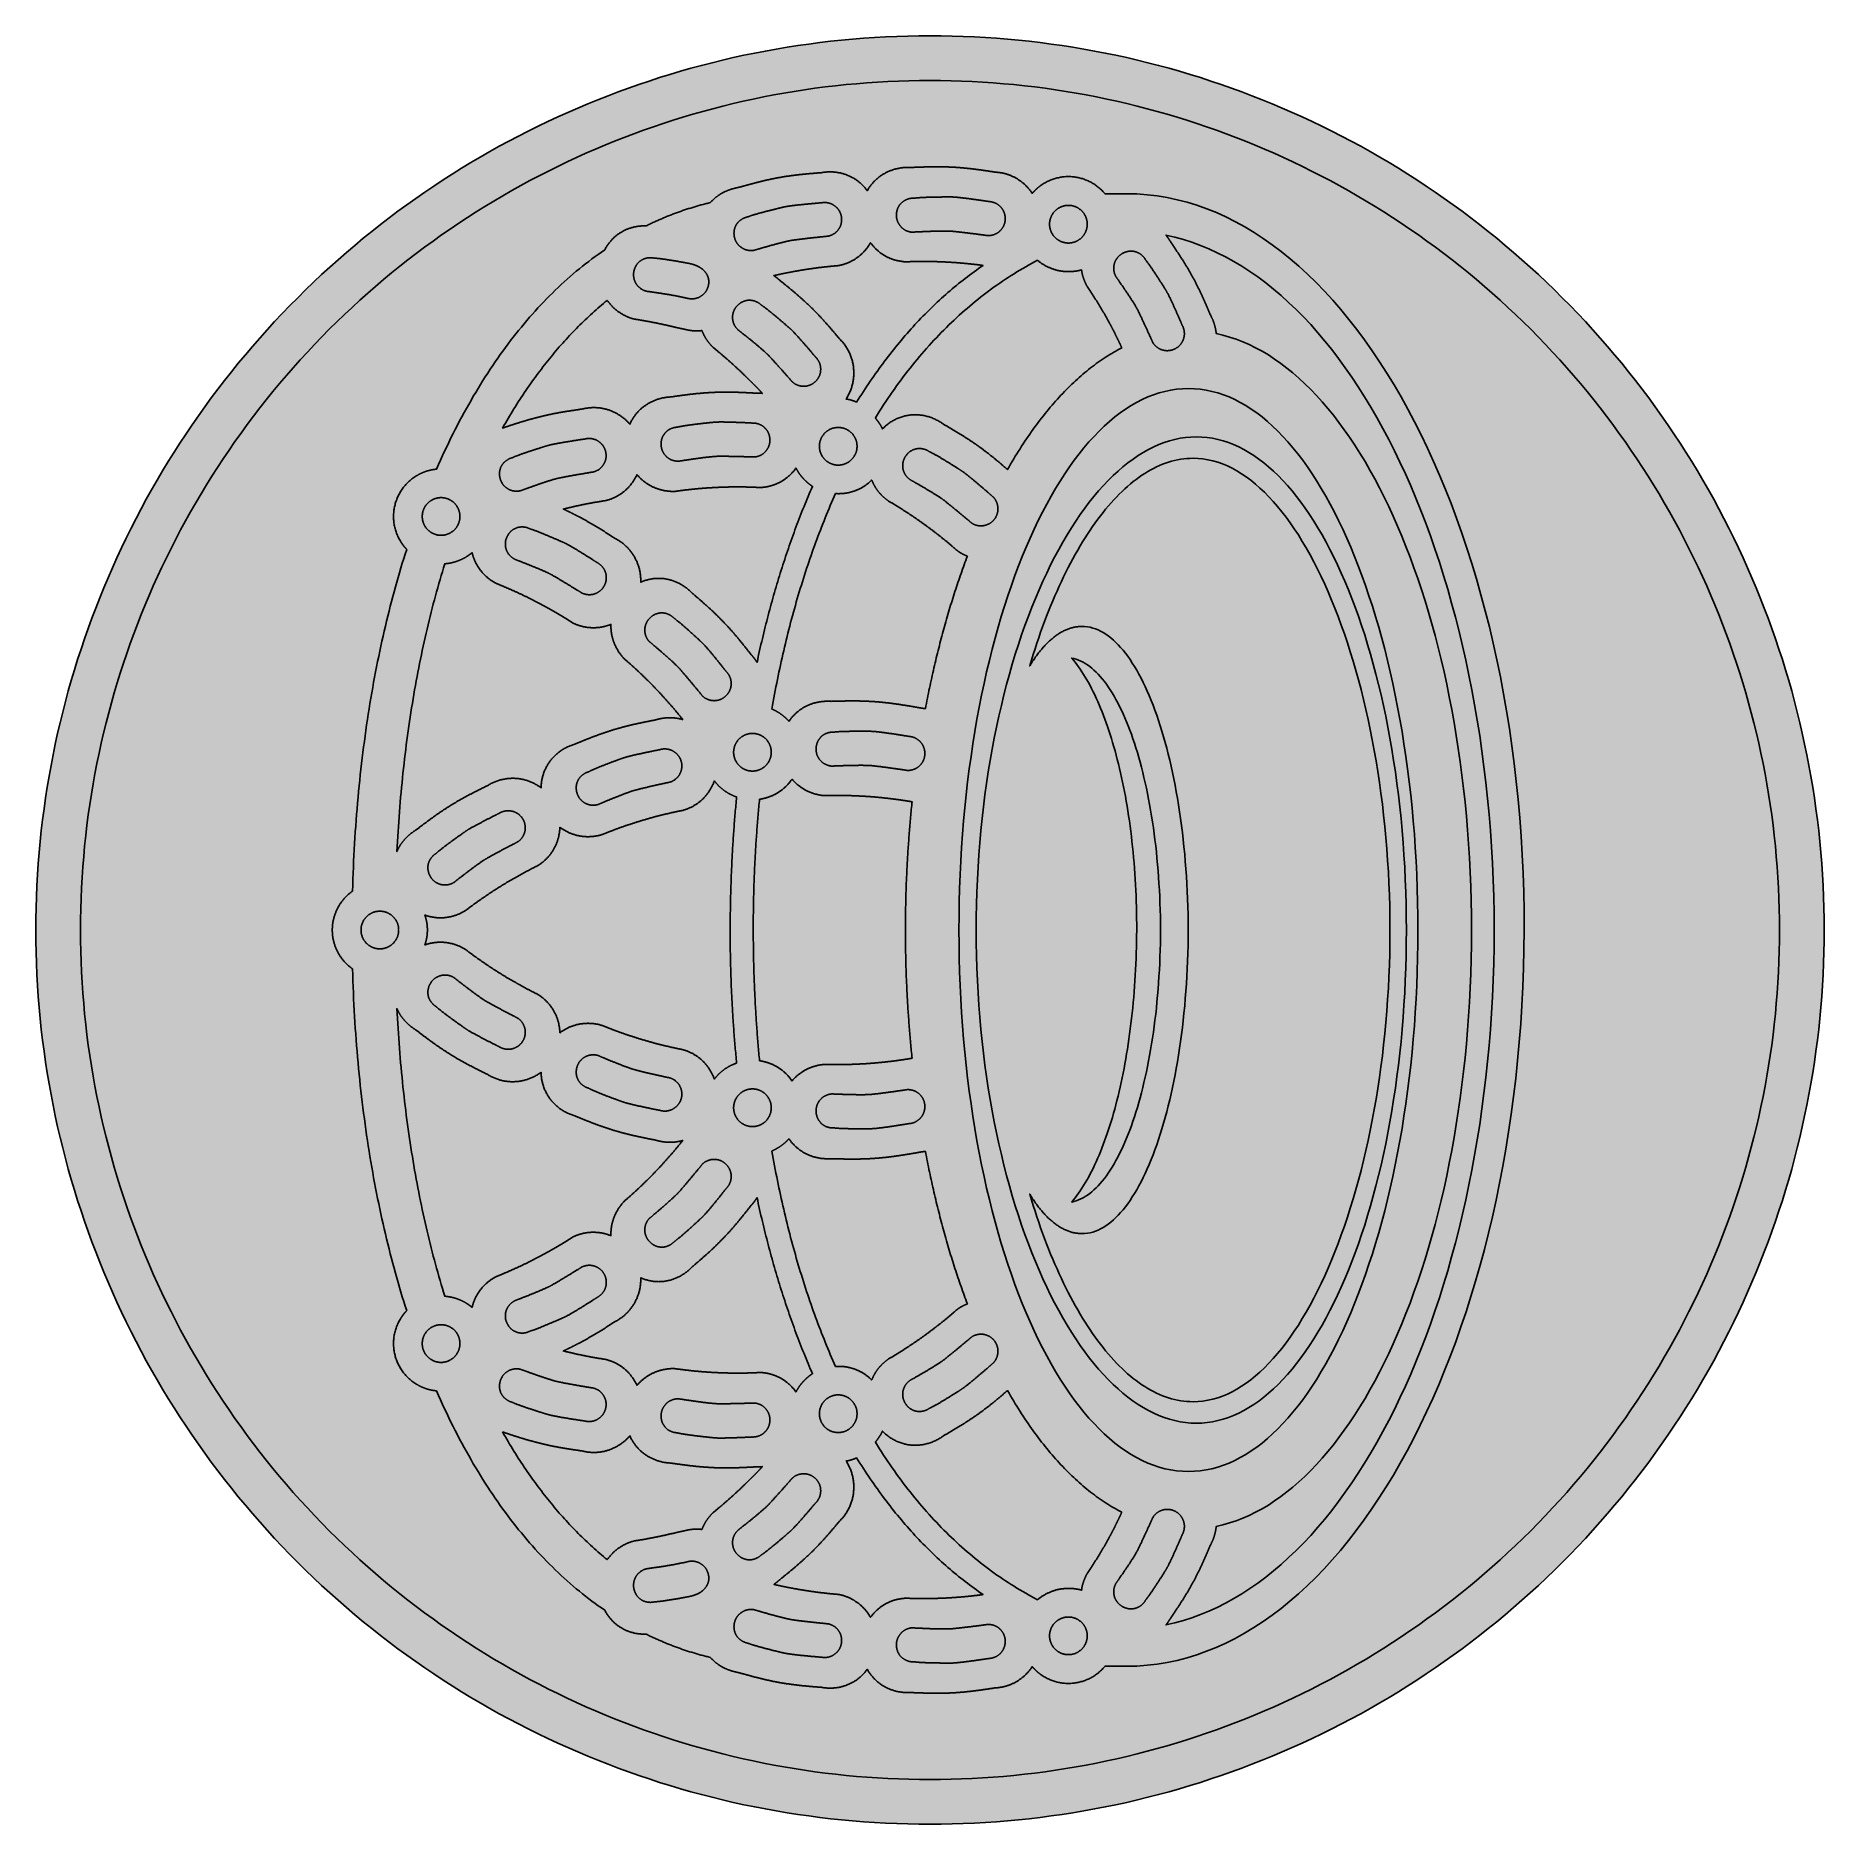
# Model space of a CAD drawing. Header units: millimetres. Extents: x 0 to 212, y 0 to 212.
import ezdxf

# ---------------------------------------------------------------- set-up
doc = ezdxf.new("R2010")
doc.units = ezdxf.units.MM

msp = doc.modelspace()

# ---------------------------------------------------------------- hatches: boundary and pattern name
for color, points in [(254, [(211.7189, 105.8869), (211.709, 107.2007), (211.6861, 108.5139), (211.6455, 109.8245), (211.5871, 111.1326), (211.5134, 112.4407), (211.4245, 113.7437), (211.3204, 115.0468), (211.201, 116.3447), (211.0638, 117.6426), (210.9114, 118.9355), (210.7413, 120.2258), (210.5584, 121.5136), (210.3577, 122.7988), (210.1418, 124.079), (209.9107, 125.3566), (209.6643, 126.6292), (209.4027, 127.8992), (209.1258, 129.1641), (208.8337, 130.4239), (208.5264, 131.6812), (208.2038, 132.936), (207.866, 134.1831), (207.5104, 135.4277), (207.1421, 136.6647), (206.7611, 137.8991), (206.3623, 139.1285), (205.9483, 140.3502), (205.5216, 141.5694), (205.0771, 142.781), (204.6199, 143.9901), (204.1474, 145.1915), (203.6623, 146.3853), (203.1619, 147.574), (202.6463, 148.7576), (202.1154, 149.9362), (201.5693, 151.1046), (201.0105, 152.2705), (200.439, 153.4262), (199.8523, 154.5768), (199.2503, 155.7198), (198.6356, 156.8577), (198.0057, 157.9855), (197.3605, 159.1081), (196.7052, 160.2232), (196.0321, 161.3281), (195.3489, 162.4279), (194.6504, 163.5176), (193.9366, 164.6022), (193.2102, 165.6766), (192.471, 166.7434), (191.7167, 167.8), (190.9521, 168.849), (190.1698, 169.8904), (189.3773, 170.9217), (188.5696, 171.9428), (187.7517, 172.9562), (186.9161, 173.9621), (186.0702, 174.9552), (185.2117, 175.9407), (184.338, 176.9161), (183.454, 177.8838), (182.5549, 178.8389), (181.643, 179.7837), (180.721, 180.7185), (179.7837, 181.643), (178.8389, 182.5549), (177.8838, 183.454), (176.9161, 184.338), (175.9407, 185.2117), (174.9552, 186.0702), (173.9621, 186.9161), (172.9562, 187.7492), (171.9428, 188.5696), (170.9217, 189.3773), (169.8904, 190.1698), (168.849, 190.9496), (167.8, 191.7167), (166.7408, 192.471), (165.6766, 193.2102), (164.6022, 193.9366), (163.5176, 194.6504), (162.4279, 195.3489), (161.3281, 196.0321), (160.2232, 196.7052), (159.1081, 197.3631), (157.9855, 198.0057), (156.8577, 198.6356), (155.7198, 199.2503), (154.5768, 199.8523), (153.4262, 200.439), (152.2705, 201.0131), (151.1046, 201.5719), (149.9362, 202.1154), (148.7576, 202.6463), (147.574, 203.1619), (146.3853, 203.6623), (145.1889, 204.15), (143.9875, 204.6199), (142.781, 205.0796), (141.5694, 205.5216), (140.3502, 205.9483), (139.1285, 206.3623), (137.8991, 206.7611), (136.6647, 207.1446), (135.4252, 207.5129), (134.1831, 207.866), (132.9334, 208.2038), (131.6812, 208.5264), (130.4239, 208.8337), (129.1641, 209.1284), (127.8966, 209.4052), (126.6292, 209.6668), (125.3541, 209.9132), (124.0765, 210.1444), (122.7963, 210.3603), (121.5136, 210.5584), (120.2258, 210.7438), (118.9355, 210.9114), (117.6401, 211.0638), (116.3447, 211.201), (115.0468, 211.3229), (113.7437, 211.4271), (112.4382, 211.516), (111.1326, 211.5896), (109.8245, 211.6455), (108.5113, 211.6861), (107.1982, 211.7115), (105.885, 211.7192), (104.5693, 211.7115), (103.2561, 211.6861), (101.9454, 211.6455), (100.6373, 211.5896), (99.3292, 211.516), (98.0262, 211.4271), (96.7232, 211.3229), (95.4253, 211.201), (94.1273, 211.0638), (92.8345, 210.9114), (91.5441, 210.7438), (90.2564, 210.5584), (88.9711, 210.3603), (87.691, 210.1444), (86.4133, 209.9132), (85.1408, 209.6668), (83.8708, 209.4052), (82.6059, 209.1284), (81.346, 208.8337), (80.0887, 208.5264), (78.834, 208.2038), (77.5868, 207.866), (76.3422, 207.5129), (75.1053, 207.1446), (73.8708, 206.7611), (72.6415, 206.3623), (71.4197, 205.9483), (70.2005, 205.5216), (68.9889, 205.0796), (67.7799, 204.6199), (66.5785, 204.15), (65.3847, 203.6623), (64.196, 203.1619), (63.0123, 202.6463), (61.8338, 202.1154), (60.6628, 201.5719), (59.4995, 201.0131), (58.3438, 200.439), (57.1932, 199.8523), (56.0502, 199.2503), (54.9123, 198.6356), (53.7845, 198.0057), (52.6618, 197.3631), (51.5468, 196.7052), (50.4419, 196.0321), (49.342, 195.3489), (48.2524, 194.6504), (47.1678, 193.9366), (46.0934, 193.2102), (45.0266, 192.471), (43.9699, 191.7167), (42.9209, 190.9496), (41.8795, 190.1698), (40.8483, 189.3773), (39.8272, 188.5696), (38.8137, 187.7492), (37.8079, 186.9161), (36.8148, 186.0702), (35.8292, 185.2117), (34.8539, 184.338), (33.8861, 183.454), (32.9311, 182.5549), (31.9862, 181.643), (31.049, 180.7185), (30.1269, 179.7837), (29.2151, 178.8389), (28.3159, 177.8838), (27.432, 176.9161), (26.5582, 175.9407), (25.6997, 174.9552), (24.8539, 173.9621), (24.0208, 172.9562), (23.2004, 171.9428), (22.3926, 170.9217), (21.6002, 169.8904), (20.8204, 168.849), (20.0533, 167.8), (19.2989, 166.7434), (18.5598, 165.6766), (17.8333, 164.6022), (17.1196, 163.5176), (16.4211, 162.4279), (15.7378, 161.3281), (15.0647, 160.2232), (14.4069, 159.1081), (13.7643, 157.9855), (13.1343, 156.8577), (12.5197, 155.7198), (11.9177, 154.5768), (11.3309, 153.4262), (10.7569, 152.2705), (10.1981, 151.1046), (9.6545, 149.9362), (9.1237, 148.7576), (8.6081, 147.574), (8.1077, 146.3853), (7.62, 145.1915), (7.1501, 143.9901), (6.6904, 142.781), (6.2484, 141.5694), (5.8217, 140.3502), (5.4077, 139.1285), (5.0089, 137.8991), (4.6253, 136.6647), (4.257, 135.4277), (3.904, 134.1831), (3.5662, 132.936), (3.2436, 131.6812), (2.9362, 130.4239), (2.6416, 129.1641), (2.3647, 127.8992), (2.1031, 126.6292), (1.8567, 125.3566), (1.6256, 124.079), (1.4097, 122.7988), (1.2116, 121.5136), (1.0262, 120.2258), (0.8585, 118.9355), (0.7061, 117.6426), (0.569, 116.3447), (0.447, 115.0468), (0.3429, 113.7437), (0.254, 112.4407), (0.1803, 111.1326), (0.1245, 109.8245), (0.0838, 108.5139), (0.0584, 107.2007), (0.0508, 105.885), (0.0584, 104.5718), (0.0838, 103.2586), (0.1245, 101.9454), (0.1803, 100.6373), (0.254, 99.3318), (0.3429, 98.0262), (0.447, 96.7232), (0.569, 95.4253), (0.7061, 94.1299), (0.8585, 92.8345), (1.0262, 91.5441), (1.2116, 90.2564), (1.4097, 88.9737), (1.6256, 87.6935), (1.8567, 86.4159), (2.1031, 85.1408), (2.3647, 83.8733), (2.6416, 82.6059), (2.9362, 81.346), (3.2436, 80.0887), (3.5662, 78.8365), (3.904, 77.5868), (4.257, 76.3448), (4.6253, 75.1053), (5.0089, 73.8708), (5.4077, 72.6415), (5.8217, 71.4197), (6.2484, 70.2005), (6.6904, 68.9889), (7.1501, 67.7824), (7.62, 66.581), (8.1077, 65.3847), (8.6081, 64.196), (9.1237, 63.0123), (9.6545, 61.8338), (10.1981, 60.6654), (10.7569, 59.4995), (11.3309, 58.3438), (11.9177, 57.1932), (12.5197, 56.0502), (13.1343, 54.9123), (13.7643, 53.7845), (14.4069, 52.6618), (15.0647, 51.5468), (15.7378, 50.4419), (16.4211, 49.342), (17.1196, 48.2524), (17.8333, 47.1678), (18.5598, 46.0934), (19.2989, 45.0291), (20.0533, 43.9699), (20.8204, 42.9209), (21.6002, 41.8795), (22.3926, 40.8483), (23.2004, 39.8272), (24.0208, 38.8137), (24.8539, 37.8079), (25.6997, 36.8148), (26.5582, 35.8292), (27.432, 34.8539), (28.3159, 33.8861), (29.2151, 32.9311), (30.1269, 31.9862), (31.049, 31.049), (31.9862, 30.1269), (32.9311, 29.2151), (33.8861, 28.3159), (34.8539, 27.432), (35.8292, 26.5582), (36.8148, 25.6997), (37.8079, 24.8539), (38.8137, 24.0182), (39.8272, 23.2004), (40.8483, 22.3926), (41.8795, 21.6002), (42.9209, 20.8178), (43.9699, 20.0533), (45.0266, 19.2989), (46.0934, 18.5598), (47.1678, 17.8333), (48.2524, 17.1196), (49.342, 16.4211), (50.4419, 15.7378), (51.5468, 15.0647), (52.6618, 14.4094), (53.7845, 13.7643), (54.9123, 13.1343), (56.0502, 12.5197), (57.1932, 11.9177), (58.3438, 11.3309), (59.4995, 10.7594), (60.6628, 10.2006), (61.8338, 9.6545), (63.0123, 9.1237), (64.196, 8.6081), (65.3847, 8.1077), (66.5785, 7.6225), (67.7799, 7.1501), (68.9889, 6.6929), (70.2005, 6.2484), (71.4197, 5.8217), (72.6415, 5.4077), (73.8708, 5.0089), (75.1053, 4.6279), (76.3422, 4.2596), (77.5868, 3.904), (78.834, 3.5662), (80.0887, 3.2436), (81.346, 2.9362), (82.6059, 2.6441), (83.8708, 2.3673), (85.1408, 2.1057), (86.4133, 1.8593), (87.691, 1.6281), (88.9711, 1.4122), (90.2564, 1.2116), (91.5441, 1.0287), (92.8345, 0.8585), (94.1273, 0.7061), (95.4253, 0.569), (96.7232, 0.4496), (98.0262, 0.3454), (99.3292, 0.2565), (100.6373, 0.1829), (101.9454, 0.1245), (103.2561, 0.0838), (104.5693, 0.061), (105.885, 0.0533), (107.1982, 0.061), (108.5113, 0.0838), (109.8245, 0.1245), (111.1326, 0.1829), (112.4382, 0.2565), (113.7437, 0.3454), (115.0468, 0.4496), (116.3447, 0.569), (117.6401, 0.7061), (118.9355, 0.8585), (120.2258, 1.0287), (121.5136, 1.2116), (122.7963, 1.4122), (124.0765, 1.6281), (125.3541, 1.8593), (126.6292, 2.1057), (127.8966, 2.3673), (129.1641, 2.6441), (130.4239, 2.9362), (131.6812, 3.2436), (132.9334, 3.5662), (134.1831, 3.904), (135.4252, 4.2596), (136.6647, 4.6279), (137.8991, 5.0089), (139.1285, 5.4077), (140.3502, 5.8217), (141.5694, 6.2484), (142.781, 6.6929), (143.9875, 7.1501), (145.1889, 7.6225), (146.3853, 8.1077), (147.574, 8.6081), (148.7576, 9.1237), (149.9362, 9.6545), (151.1046, 10.2006), (152.2705, 10.7594), (153.4262, 11.3309), (154.5768, 11.9177), (155.7198, 12.5197), (156.8577, 13.1343), (157.9855, 13.7643), (159.1081, 14.4094), (160.2232, 15.0647), (161.3281, 15.7378), (162.4279, 16.4211), (163.5176, 17.1196), (164.6022, 17.8333), (165.6766, 18.5598), (166.7408, 19.2989), (167.8, 20.0533), (168.849, 20.8178), (169.8904, 21.6002), (170.9217, 22.3926), (171.9428, 23.2004), (172.9562, 24.0182), (173.9621, 24.8539), (174.9552, 25.6997), (175.9407, 26.5582), (176.9161, 27.432), (177.8838, 28.3159), (178.8389, 29.2151), (179.7837, 30.1269), (180.721, 31.049), (181.643, 31.9862), (182.5549, 32.9311), (183.454, 33.8861), (184.338, 34.8539), (185.2117, 35.8292), (186.0702, 36.8148), (186.9161, 37.8079), (187.7517, 38.8137), (188.5696, 39.8272), (189.3773, 40.8483), (190.1698, 41.8795), (190.9521, 42.9209), (191.7167, 43.9699), (192.471, 45.0291), (193.2102, 46.0934), (193.9366, 47.1678), (194.6504, 48.2524), (195.3489, 49.342), (196.0321, 50.4419), (196.7052, 51.5468), (197.3605, 52.6618), (198.0057, 53.7845), (198.6356, 54.9123), (199.2503, 56.0502), (199.8523, 57.1932), (200.439, 58.3438), (201.0105, 59.4995), (201.5693, 60.6654), (202.1154, 61.8338), (202.6463, 63.0123), (203.1619, 64.196), (203.6623, 65.3847), (204.1474, 66.581), (204.6199, 67.7824), (205.0771, 68.9889), (205.5216, 70.2005), (205.9483, 71.4197), (206.3623, 72.6415), (206.7611, 73.8708), (207.1421, 75.1053), (207.5104, 76.3448), (207.866, 77.5868), (208.2038, 78.8365), (208.5264, 80.0887), (208.8337, 81.346), (209.1258, 82.6059), (209.4027, 83.8733), (209.6643, 85.1408), (209.9107, 86.4159), (210.1418, 87.6935), (210.3577, 88.9737), (210.5584, 90.2564), (210.7413, 91.5441), (210.9114, 92.8345), (211.0638, 94.1299), (211.201, 95.4253), (211.3204, 96.7232), (211.4245, 98.0262), (211.5134, 99.3318), (211.5871, 100.6373), (211.6455, 101.9454), (211.6861, 103.2586), (211.709, 104.5718), (211.7166, 105.885)]), (144, [(206.4272, 105.8869), (206.4182, 107.1347), (206.3953, 108.3818), (206.3572, 109.6264), (206.3013, 110.871), (206.2328, 112.1131), (206.1489, 113.3526), (206.0499, 114.5896), (205.933, 115.824), (205.8035, 117.0534), (205.6587, 118.2827), (205.4987, 119.5095), (205.3234, 120.7313), (205.1355, 121.953), (204.9297, 123.1697), (204.7113, 124.3813), (204.4776, 125.5928), (204.2287, 126.7968), (203.9645, 128.0008), (203.6877, 129.1971), (203.393, 130.3934), (203.0882, 131.5822), (202.7657, 132.7683), (202.4304, 133.9494), (202.0799, 135.1255), (201.7166, 136.2989), (201.3382, 137.4648), (200.9445, 138.6281), (200.5381, 139.7864), (200.119, 140.937), (199.6846, 142.0851), (199.2351, 143.2255), (198.7728, 144.3609), (198.2978, 145.4912), (197.8076, 146.6139), (197.3047, 147.734), (196.7865, 148.844), (196.2556, 149.9514), (195.7121, 151.0513), (195.1533, 152.1435), (194.5818, 153.2306), (193.9976, 154.3101), (193.4007, 155.382), (192.7885, 156.4462), (192.1637, 157.5054), (191.5262, 158.557), (190.8759, 159.6009), (190.2104, 160.6372), (189.5348, 161.6659), (188.8439, 162.687), (188.1429, 163.7005), (187.4266, 164.7038), (186.6976, 165.702), (185.9559, 166.69), (185.2041, 167.6705), (184.437, 168.6408), (183.6572, 169.6034), (182.8673, 170.5585), (182.0621, 171.5033), (181.2468, 172.4381), (180.4162, 173.3652), (179.5755, 174.2846), (178.722, 175.1914), (177.8559, 176.0906), (176.9796, 176.9796), (176.0906, 177.8559), (175.1914, 178.722), (174.2846, 179.5755), (173.3652, 180.4162), (172.4381, 181.2442), (171.5033, 182.0621), (170.5585, 182.8648), (169.6034, 183.6572), (168.6408, 184.437), (167.6705, 185.2041), (166.69, 185.9559), (165.702, 186.6976), (164.7038, 187.4266), (163.7005, 188.1429), (162.687, 188.8439), (161.6659, 189.5348), (160.6372, 190.2104), (159.6009, 190.8759), (158.557, 191.5262), (157.5054, 192.1637), (156.4462, 192.7885), (155.382, 193.4007), (154.3075, 193.9976), (153.228, 194.5818), (152.1435, 195.1533), (151.0487, 195.7121), (149.9514, 196.2556), (148.844, 196.7865), (147.734, 197.3047), (146.6139, 197.8076), (145.4912, 198.2978), (144.3609, 198.7728), (143.2255, 199.2351), (142.0825, 199.6846), (140.937, 200.119), (139.7838, 200.5406), (138.6281, 200.947), (137.4648, 201.3382), (136.2989, 201.7166), (135.1255, 202.0824), (133.9494, 202.4304), (132.7683, 202.7657), (131.5822, 203.0882), (130.3909, 203.3956), (129.1971, 203.6877), (127.9982, 203.9645), (126.7968, 204.2287), (125.5903, 204.4776), (124.3813, 204.7113), (123.1671, 204.9323), (121.9505, 205.1355), (120.7313, 205.326), (119.5095, 205.5012), (118.2827, 205.6613), (117.0534, 205.806), (115.8215, 205.9356), (114.587, 206.0499), (113.35, 206.1489), (112.1105, 206.2353), (110.871, 206.3039), (109.6264, 206.3572), (108.3818, 206.3953), (107.1347, 206.4207), (105.885, 206.4283), (104.6353, 206.4207), (103.3882, 206.3953), (102.1436, 206.3572), (100.899, 206.3039), (99.6569, 206.2353), (98.4174, 206.1489), (97.1804, 206.0499), (95.946, 205.9356), (94.7166, 205.806), (93.4872, 205.6613), (92.2604, 205.5012), (91.0387, 205.326), (89.8169, 205.1355), (88.6003, 204.9323), (87.3887, 204.7113), (86.1771, 204.4776), (84.9732, 204.2287), (83.7692, 203.9645), (82.5729, 203.6877), (81.3765, 203.3956), (80.1878, 203.0882), (79.0016, 202.7657), (77.8205, 202.4304), (76.6445, 202.0824), (75.471, 201.7166), (74.3052, 201.3382), (73.1418, 200.947), (71.9836, 200.5406), (70.833, 200.119), (69.6849, 199.6846), (68.5444, 199.2351), (67.4091, 198.7728), (66.2788, 198.2978), (65.1561, 197.8076), (64.0359, 197.3047), (62.926, 196.7865), (61.8185, 196.2556), (60.7187, 195.7121), (59.6265, 195.1533), (58.5394, 194.5818), (57.4599, 193.9976), (56.388, 193.4007), (55.3237, 192.7885), (54.2646, 192.1637), (53.213, 191.5262), (52.1691, 190.8759), (51.1327, 190.2104), (50.104, 189.5348), (49.083, 188.8439), (48.0695, 188.1429), (47.0662, 187.4266), (46.068, 186.6976), (45.0799, 185.9559), (44.0995, 185.2041), (43.1292, 184.437), (42.1665, 183.6572), (41.2115, 182.8648), (40.2666, 182.0621), (39.3319, 181.2442), (38.4048, 180.4162), (37.4853, 179.5755), (36.5785, 178.722), (35.6794, 177.8559), (34.7904, 176.9796), (33.9141, 176.0906), (33.0479, 175.1914), (32.1945, 174.2846), (31.3538, 173.3652), (30.5257, 172.4381), (29.7078, 171.5033), (28.9052, 170.5585), (28.1127, 169.6034), (27.3329, 168.6408), (26.5659, 167.6705), (25.814, 166.69), (25.0723, 165.702), (24.3434, 164.7038), (23.6271, 163.7005), (22.926, 162.687), (22.2352, 161.6659), (21.5595, 160.6372), (20.894, 159.6009), (20.2438, 158.557), (19.6063, 157.5054), (18.9814, 156.4462), (18.3693, 155.382), (17.7724, 154.3101), (17.1882, 153.2306), (16.6167, 152.1435), (16.0579, 151.0513), (15.5143, 149.9514), (14.9835, 148.844), (14.4653, 147.734), (13.9624, 146.6139), (13.4722, 145.4912), (12.9972, 144.3609), (12.5349, 143.2255), (12.0853, 142.0851), (11.651, 140.937), (11.2293, 139.7864), (10.8229, 138.6281), (10.4318, 137.4648), (10.0533, 136.2989), (9.6876, 135.1255), (9.3396, 133.9494), (9.0043, 132.7683), (8.6817, 131.5822), (8.3744, 130.3934), (8.0823, 129.1971), (7.8054, 128.0008), (7.5413, 126.7968), (7.2923, 125.5928), (7.0587, 124.3813), (6.8377, 123.1697), (6.6345, 121.953), (6.444, 120.7313), (6.2687, 119.5095), (6.1087, 118.2827), (5.9639, 117.0534), (5.8344, 115.824), (5.7201, 114.5896), (5.621, 113.3526), (5.5347, 112.1131), (5.4661, 110.871), (5.4127, 109.6264), (5.3746, 108.3818), (5.3492, 107.1347), (5.3416, 105.885), (5.3492, 104.6353), (5.3746, 103.3882), (5.4127, 102.1436), (5.4661, 100.899), (5.5347, 99.6594), (5.621, 98.4199), (5.7201, 97.1829), (5.8344, 95.9485), (5.9639, 94.7166), (6.1087, 93.4872), (6.2687, 92.2604), (6.444, 91.0387), (6.6345, 89.8195), (6.8377, 88.6028), (7.0587, 87.3887), (7.2923, 86.1797), (7.5413, 84.9732), (7.8054, 83.7717), (8.0823, 82.5729), (8.3744, 81.3791), (8.6817, 80.1878), (9.0043, 79.0016), (9.3396, 77.8205), (9.6876, 76.6445), (10.0533, 75.471), (10.4318, 74.3052), (10.8229, 73.1418), (11.2293, 71.9861), (11.651, 70.833), (12.0853, 69.6874), (12.5349, 68.5444), (12.9972, 67.4091), (13.4722, 66.2788), (13.9624, 65.1561), (14.4653, 64.0359), (14.9835, 62.926), (15.5143, 61.8185), (16.0579, 60.7212), (16.6167, 59.6265), (17.1882, 58.5419), (17.7724, 57.4624), (18.3693, 56.388), (18.9814, 55.3237), (19.6063, 54.2646), (20.2438, 53.213), (20.894, 52.1691), (21.5595, 51.1327), (22.2352, 50.104), (22.926, 49.083), (23.6271, 48.0695), (24.3434, 47.0662), (25.0723, 46.068), (25.814, 45.0799), (26.5659, 44.0995), (27.3329, 43.1292), (28.1127, 42.1665), (28.9052, 41.2115), (29.7078, 40.2666), (30.5257, 39.3319), (31.3538, 38.4048), (32.1945, 37.4853), (33.0479, 36.5785), (33.9141, 35.6794), (34.7904, 34.7904), (35.6794, 33.9141), (36.5785, 33.0479), (37.4853, 32.1945), (38.4048, 31.3538), (39.3319, 30.5232), (40.2666, 29.7078), (41.2115, 28.9027), (42.1665, 28.1127), (43.1292, 27.3329), (44.0995, 26.5659), (45.0799, 25.814), (46.068, 25.0723), (47.0662, 24.3434), (48.0695, 23.6271), (49.083, 22.926), (50.104, 22.2352), (51.1327, 21.5595), (52.1691, 20.894), (53.213, 20.2438), (54.2646, 19.6063), (55.3237, 18.9814), (56.388, 18.3693), (57.4599, 17.7724), (58.5394, 17.1882), (59.6265, 16.6167), (60.7187, 16.0579), (61.8185, 15.5143), (62.926, 14.9835), (64.0359, 14.4653), (65.1561, 13.9624), (66.2788, 13.4722), (67.4091, 12.9972), (68.5444, 12.5349), (69.6849, 12.0853), (70.833, 11.651), (71.9836, 11.2319), (73.1418, 10.8255), (74.3052, 10.4318), (75.471, 10.0533), (76.6445, 9.6901), (77.8205, 9.3396), (79.0016, 9.0043), (80.1878, 8.6817), (81.3765, 8.3769), (82.5729, 8.0823), (83.7692, 7.8054), (84.9732, 7.5413), (86.1771, 7.2923), (87.3887, 7.0587), (88.6003, 6.8402), (89.8169, 6.6345), (91.0387, 6.4465), (92.2604, 6.2713), (93.4872, 6.1112), (94.7166, 5.9665), (95.946, 5.8369), (97.1804, 5.7201), (98.4174, 5.621), (99.6569, 5.5372), (100.899, 5.4686), (102.1436, 5.4127), (103.3882, 5.3746), (104.6353, 5.3518), (105.885, 5.3442), (107.1347, 5.3518), (108.3818, 5.3746), (109.6264, 5.4127), (110.871, 5.4686), (112.1105, 5.5372), (113.35, 5.621), (114.587, 5.7201), (115.8215, 5.8369), (117.0534, 5.9665), (118.2827, 6.1112), (119.5095, 6.2713), (120.7313, 6.4465), (121.9505, 6.6345), (123.1671, 6.8402), (124.3813, 7.0587), (125.5903, 7.2923), (126.7968, 7.5413), (127.9982, 7.8054), (129.1971, 8.0823), (130.3909, 8.3769), (131.5822, 8.6817), (132.7683, 9.0043), (133.9494, 9.3396), (135.1255, 9.6901), (136.2989, 10.0533), (137.4648, 10.4318), (138.6281, 10.8255), (139.7838, 11.2319), (140.937, 11.651), (142.0825, 12.0853), (143.2255, 12.5349), (144.3609, 12.9972), (145.4912, 13.4722), (146.6139, 13.9624), (147.734, 14.4653), (148.844, 14.9835), (149.9514, 15.5143), (151.0487, 16.0579), (152.1435, 16.6167), (153.228, 17.1882), (154.3075, 17.7724), (155.382, 18.3693), (156.4462, 18.9814), (157.5054, 19.6063), (158.557, 20.2438), (159.6009, 20.894), (160.6372, 21.5595), (161.6659, 22.2352), (162.687, 22.926), (163.7005, 23.6271), (164.7038, 24.3434), (165.702, 25.0723), (166.69, 25.814), (167.6705, 26.5659), (168.6408, 27.3329), (169.6034, 28.1127), (170.5585, 28.9027), (171.5033, 29.7078), (172.4381, 30.5232), (173.3652, 31.3538), (174.2846, 32.1945), (175.1914, 33.0479), (176.0906, 33.9141), (176.9796, 34.7904), (177.8559, 35.6794), (178.722, 36.5785), (179.5755, 37.4853), (180.4162, 38.4048), (181.2468, 39.3319), (182.0621, 40.2666), (182.8673, 41.2115), (183.6572, 42.1665), (184.437, 43.1292), (185.2041, 44.0995), (185.9559, 45.0799), (186.6976, 46.068), (187.4266, 47.0662), (188.1429, 48.0695), (188.8439, 49.083), (189.5348, 50.104), (190.2104, 51.1327), (190.8759, 52.1691), (191.5262, 53.213), (192.1637, 54.2646), (192.7885, 55.3237), (193.4007, 56.388), (193.9976, 57.4624), (194.5818, 58.5419), (195.1533, 59.6265), (195.7121, 60.7212), (196.2556, 61.8185), (196.7865, 62.926), (197.3047, 64.0359), (197.8076, 65.1561), (198.2978, 66.2788), (198.7728, 67.4091), (199.2351, 68.5444), (199.6846, 69.6874), (200.119, 70.833), (200.5381, 71.9861), (200.9445, 73.1418), (201.3382, 74.3052), (201.7166, 75.471), (202.0799, 76.6445), (202.4304, 77.8205), (202.7657, 79.0016), (203.0882, 80.1878), (203.393, 81.3791), (203.6877, 82.5729), (203.9645, 83.7717), (204.2287, 84.9732), (204.4776, 86.1797), (204.7113, 87.3887), (204.9297, 88.6028), (205.1355, 89.8195), (205.3234, 91.0387), (205.4987, 92.2604), (205.6587, 93.4872), (205.8035, 94.7166), (205.933, 95.9485), (206.0499, 97.1829), (206.1489, 98.4199), (206.2328, 99.6594), (206.3013, 100.899), (206.3572, 102.1436), (206.3953, 103.3882), (206.4182, 104.6353), (206.4258, 105.885)]), (59, [(98.462, 18.3924), (98.4021, 18.3134), (98.3437, 18.2347), (98.2828, 18.161), (98.2218, 18.0848), (98.1583, 18.0111), (98.0948, 17.94), (98.0313, 17.8689), (97.9653, 17.8003), (97.8967, 17.7317), (97.8306, 17.6657), (97.7595, 17.5997), (97.6909, 17.5336), (97.6198, 17.4727), (97.5462, 17.4117), (97.4725, 17.3507), (97.3988, 17.2923), (97.3252, 17.2339), (97.249, 17.178), (97.1702, 17.1221), (97.094, 17.0713), (97.0153, 17.018), (96.934, 16.9672), (96.8527, 16.9189), (96.7715, 16.8707), (96.6902, 16.825), (96.6064, 16.7818), (96.5225, 16.7386), (96.4387, 16.6954), (96.3524, 16.6548), (96.266, 16.6167), (96.1796, 16.5786), (96.0933, 16.543), (96.0044, 16.51), (95.9155, 16.477), (95.824, 16.4465), (95.7351, 16.416), (95.6437, 16.3881), (95.5523, 16.3627), (95.4608, 16.3373), (95.3668, 16.3144), (95.2729, 16.2916), (95.1789, 16.2712), (95.0849, 16.2535), (94.9909, 16.2357), (94.8944, 16.2204), (94.7979, 16.2077), (94.7014, 16.195), (94.6048, 16.1849), (94.5058, 16.1773), (94.4093, 16.1696), (94.3102, 16.1646), (94.2111, 16.162), (94.1121, 16.1595), (94.013, 16.1595), (93.914, 16.162), (93.8124, 16.1646), (93.7133, 16.1696), (93.6117, 16.1773), (93.5101, 16.1849), (93.4085, 16.195), (93.3069, 16.2077), (93.2053, 16.223), (93.1037, 16.2382), (93.0021, 16.256), (92.931, 16.2611), (92.8573, 16.2662), (92.7862, 16.2712), (92.7151, 16.2789), (92.6414, 16.2839), (92.5703, 16.289), (92.4966, 16.2966), (92.423, 16.3017), (92.3519, 16.3068), (92.2782, 16.3144), (92.2045, 16.3195), (92.1309, 16.3246), (92.0572, 16.3322), (91.9836, 16.3373), (91.9074, 16.3449), (91.8337, 16.3525), (91.7575, 16.3576), (91.6838, 16.3652), (91.6076, 16.3703), (91.534, 16.3779), (91.4578, 16.3855), (91.3816, 16.3932), (91.3054, 16.3982), (91.2292, 16.4059), (91.153, 16.4135), (91.0768, 16.4211), (90.998, 16.4287), (90.9218, 16.4363), (90.8456, 16.444), (90.7669, 16.4516), (90.6882, 16.4617), (90.612, 16.4694), (90.5332, 16.477), (90.4545, 16.4871), (90.3757, 16.4948), (90.297, 16.5049), (90.2183, 16.5125), (90.1395, 16.5227), (90.0582, 16.5329), (89.9795, 16.5405), (89.8982, 16.5506), (89.8195, 16.5608), (89.7382, 16.571), (89.6569, 16.5811), (89.5756, 16.5938), (89.4944, 16.604), (89.4131, 16.6141), (89.3318, 16.6268), (89.2505, 16.637), (89.1692, 16.6497), (89.0854, 16.6599), (89.0041, 16.6726), (88.9203, 16.6853), (88.839, 16.698), (88.7552, 16.7107), (88.6714, 16.7234), (88.5876, 16.7361), (88.5038, 16.7513), (88.4199, 16.764), (88.3361, 16.7792), (88.2523, 16.7945), (88.1659, 16.8072), (88.0821, 16.8224), (87.9958, 16.8377), (87.9119, 16.8529), (87.8281, 16.8681), (87.7468, 16.8834), (87.663, 16.9012), (87.5817, 16.9164), (87.4979, 16.9316), (87.4166, 16.9494), (87.3328, 16.9647), (87.2515, 16.9824), (87.1703, 16.9977), (87.089, 17.0155), (87.0077, 17.0332), (86.9264, 17.0485), (86.8477, 17.0663), (86.7664, 17.084), (86.6851, 17.1018), (86.6064, 17.1196), (86.5251, 17.1374), (86.4464, 17.1552), (86.3676, 17.1755), (86.2889, 17.1933), (86.2101, 17.211), (86.1314, 17.2288), (86.0527, 17.2491), (85.9739, 17.2669), (85.8952, 17.2872), (85.819, 17.305), (85.7402, 17.3228), (85.664, 17.3431), (85.5853, 17.3634), (85.5091, 17.3812), (85.4329, 17.4015), (85.3567, 17.4193), (85.2805, 17.4396), (85.2043, 17.46), (85.1306, 17.4777), (85.0544, 17.4981), (84.9782, 17.5184), (84.9046, 17.5387), (84.8309, 17.5565), (84.7547, 17.5768), (84.6811, 17.5971), (84.6074, 17.6174), (84.5337, 17.6378), (84.4601, 17.6555), (84.389, 17.6759), (84.3153, 17.6962), (84.2442, 17.7165), (84.1705, 17.7368), (84.0994, 17.7546), (84.0283, 17.7749), (83.9572, 17.7952), (83.886, 17.8156), (83.8149, 17.8333), (83.7438, 17.8537), (83.6727, 17.874), (83.6041, 17.8943), (83.533, 17.9121), (83.4644, 17.9324), (83.3958, 17.9527), (83.3272, 17.9705), (83.2587, 17.9908), (83.1901, 18.0086), (83.1215, 18.0289), (83.0605, 18.0391), (82.9996, 18.0518), (82.9386, 18.0645), (82.8777, 18.0772), (82.8167, 18.0899), (82.7583, 18.1051), (82.6973, 18.1204), (82.6389, 18.1356), (82.5805, 18.1508), (82.5221, 18.1661), (82.4636, 18.1839), (82.4052, 18.2016), (82.3468, 18.2194), (82.2909, 18.2372), (82.2325, 18.2575), (82.1766, 18.2753), (82.1207, 18.2956), (82.0649, 18.3159), (82.009, 18.3388), (81.9531, 18.3591), (81.8972, 18.382), (81.8439, 18.4048), (81.7905, 18.4277), (81.7347, 18.4506), (81.6813, 18.476), (81.628, 18.4988), (81.5772, 18.5242), (81.5238, 18.5496), (81.4705, 18.5776), (81.4197, 18.603), (81.3689, 18.6309), (81.3181, 18.6588), (81.2673, 18.6868), (81.2165, 18.7147), (81.1657, 18.7452), (81.1174, 18.7731), (81.0666, 18.8036), (81.0184, 18.8341), (80.9701, 18.8671), (80.9219, 18.8976), (80.8736, 18.9306), (80.8279, 18.9636), (80.7796, 18.9967), (80.7339, 19.0297), (80.6882, 19.0627), (80.6425, 19.0983), (80.5967, 19.1313), (80.551, 19.1668), (80.5078, 19.2024), (80.4621, 19.2405), (80.4189, 19.2761), (80.3758, 19.3142), (80.3326, 19.3523), (80.2894, 19.3878), (80.2488, 19.4285), (80.2056, 19.4666), (80.1649, 19.5047), (80.1243, 19.5453), (80.0837, 19.5859), (80.043, 19.6266), (80.0049, 19.6672), (79.9643, 19.7104), (79.9262, 19.751), (79.8881, 19.7942), (79.7636, 19.8247), (79.6392, 19.8552), (79.5147, 19.8857), (79.3902, 19.9161), (79.2683, 19.9492), (79.1439, 19.9796), (79.0219, 20.0127), (78.8975, 20.0457), (78.7756, 20.0787), (78.6536, 20.1143), (78.5317, 20.1473), (78.4098, 20.1828), (78.2879, 20.2159), (78.166, 20.2514), (78.044, 20.287), (77.9221, 20.3251), (77.8027, 20.3606), (77.6808, 20.3987), (77.5614, 20.4343), (77.4395, 20.4724), (77.3201, 20.5105), (77.2008, 20.5511), (77.0788, 20.5892), (76.9595, 20.6299), (76.8401, 20.668), (76.7207, 20.7086), (76.6013, 20.7493), (76.4819, 20.7899), (76.3651, 20.8331), (76.2457, 20.8737), (76.1263, 20.9169), (76.0095, 20.9601), (75.8901, 21.0033), (75.7707, 21.0464), (75.6539, 21.0922), (75.5371, 21.1353), (75.4177, 21.1811), (75.3008, 21.2268), (75.184, 21.2725), (75.0672, 21.3182), (74.9478, 21.3639), (74.8309, 21.4122), (74.7141, 21.4579), (74.5973, 21.5062), (74.4804, 21.5544), (74.3636, 21.6027), (74.2493, 21.6535), (74.1324, 21.7018), (74.0156, 21.7526), (73.8988, 21.8034), (73.7819, 21.8542), (73.6676, 21.905), (73.5508, 21.9558), (73.4365, 22.0091), (73.3196, 22.0599), (73.2028, 22.1132), (73.0885, 22.1666), (72.9717, 22.2199), (72.8574, 22.2758), (72.7431, 22.3291), (72.6262, 22.385), (72.5119, 22.4409), (72.3951, 22.4968), (72.2808, 22.5527), (72.1843, 22.5501), (72.0877, 22.5501), (71.9912, 22.5501), (71.8972, 22.5527), (71.8007, 22.5577), (71.7067, 22.5628), (71.6128, 22.5704), (71.5188, 22.5781), (71.4248, 22.5882), (71.3334, 22.6009), (71.2394, 22.6136), (71.1479, 22.6289), (71.0565, 22.6441), (70.9651, 22.6619), (70.8762, 22.6822), (70.7847, 22.7025), (70.6958, 22.7254), (70.6069, 22.7482), (70.5206, 22.7736), (70.4317, 22.8016), (70.3453, 22.8295), (70.2589, 22.86), (70.1726, 22.8905), (70.0888, 22.9235), (70.0049, 22.9565), (69.9211, 22.9921), (69.8373, 23.0302), (69.756, 23.0683), (69.6747, 23.1089), (69.5935, 23.1496), (69.5147, 23.1927), (69.436, 23.2385), (69.3572, 23.2842), (69.2785, 23.3299), (69.2023, 23.3782), (69.1261, 23.429), (69.0499, 23.4798), (68.9762, 23.5331), (68.9026, 23.589), (68.8315, 23.6449), (68.7578, 23.7007), (68.6867, 23.7592), (68.6181, 23.8201), (68.5495, 23.8811), (68.4809, 23.942), (68.4149, 24.0055), (68.3489, 24.0716), (68.2828, 24.1376), (68.2193, 24.2062), (68.1558, 24.2773), (68.0923, 24.3459), (68.0314, 24.4196), (67.9729, 24.4932), (67.912, 24.5669), (67.8561, 24.6431), (67.7977, 24.7193), (67.7418, 24.798), (67.6885, 24.8793), (67.6351, 24.9606), (67.5818, 25.0419), (67.531, 25.1257), (67.4802, 25.212), (67.4319, 25.2984), (67.3837, 25.3848), (67.0027, 25.6489), (66.6217, 25.9156), (66.2457, 26.1899), (65.8698, 26.4668), (65.4964, 26.7487), (65.1256, 27.0358), (64.7573, 27.3279), (64.3915, 27.6225), (64.0258, 27.9248), (63.6651, 28.2296), (63.3044, 28.5394), (62.9463, 28.8544), (62.5907, 29.1744), (62.2376, 29.4996), (61.8846, 29.8272), (61.5366, 30.1625), (61.1886, 30.5003), (60.8457, 30.8432), (60.5028, 31.1912), (60.1624, 31.5417), (59.8246, 31.8999), (59.4893, 32.2605), (59.1541, 32.6263), (58.8239, 32.9971), (58.4937, 33.3705), (58.166, 33.749), (57.8434, 34.1325), (57.5208, 34.5211), (57.2008, 34.9148), (56.8833, 35.3111), (56.5683, 35.7124), (56.2534, 36.1188), (55.9435, 36.5277), (55.6336, 36.9418), (55.3288, 37.3609), (55.024, 37.785), (54.7218, 38.2118), (54.4246, 38.6436), (54.1274, 39.0804), (53.8328, 39.5199), (53.5407, 39.9644), (53.2511, 40.4139), (52.9615, 40.8686), (52.6771, 41.3258), (52.3951, 41.7881), (52.1157, 42.2529), (51.8363, 42.7228), (51.562, 43.1978), (51.2877, 43.6753), (51.0184, 44.1579), (50.7492, 44.6456), (50.4825, 45.1358), (50.2183, 45.6311), (49.9593, 46.1315), (49.7002, 46.6344), (49.4436, 47.1424), (49.1896, 47.6529), (48.9382, 48.1686), (48.6893, 48.6893), (48.4429, 49.2125), (48.199, 49.7383), (47.9577, 50.2717), (47.719, 50.8051), (47.4828, 51.3461), (47.4447, 51.3486), (47.404, 51.3537), (47.3634, 51.3588), (47.3253, 51.3613), (47.2846, 51.3664), (47.244, 51.3715), (47.2059, 51.3766), (47.1653, 51.3842), (47.1272, 51.3893), (47.0865, 51.3969), (47.0484, 51.402), (47.0078, 51.4096), (46.9697, 51.4172), (46.929, 51.4248), (46.8909, 51.4325), (46.8503, 51.4401), (46.8122, 51.4477), (46.7741, 51.4553), (46.7335, 51.4655), (46.6954, 51.4731), (46.6547, 51.4833), (46.6166, 51.4934), (46.5785, 51.5036), (46.5404, 51.5137), (46.4998, 51.5239), (46.4617, 51.5341), (46.4236, 51.5468), (46.3855, 51.5569), (46.3448, 51.5696), (46.3067, 51.5823), (46.2686, 51.595), (46.2305, 51.6077), (46.1924, 51.6204), (46.1543, 51.6331), (46.1162, 51.6458), (46.0781, 51.6611), (46.04, 51.6738), (46.0019, 51.689), (45.9638, 51.7042), (45.9257, 51.7195), (45.8876, 51.7347), (45.8495, 51.75), (45.8114, 51.7652), (45.7733, 51.783), (45.7352, 51.7982), (45.6997, 51.816), (45.6616, 51.8338), (45.6235, 51.849), (45.5854, 51.8668), (45.5498, 51.8871), (45.5117, 51.9049), (45.4736, 51.9227), (45.4381, 51.943), (45.4, 51.9608), (45.3644, 51.9811), (45.3263, 52.0014), (45.2907, 52.0217), (45.2526, 52.0421), (45.2171, 52.0624), (45.179, 52.0852), (45.1434, 52.1056), (45.1079, 52.1284), (45.0698, 52.1487), (45.0342, 52.1716), (44.9123, 52.2503), (44.7929, 52.3316), (44.6761, 52.4154), (44.5618, 52.5018), (44.45, 52.5907), (44.3433, 52.6821), (44.2366, 52.7761), (44.135, 52.8701), (44.0334, 52.9692), (43.9369, 53.0682), (43.8429, 53.1698), (43.7515, 53.274), (43.6626, 53.3806), (43.5762, 53.4899), (43.4924, 53.5991), (43.4137, 53.7108), (43.3349, 53.8226), (43.2613, 53.9369), (43.1902, 54.0537), (43.1216, 54.1706), (43.0555, 54.29), (42.9946, 54.4119), (42.9336, 54.5338), (42.8777, 54.6557), (42.8244, 54.7802), (42.7736, 54.9072), (42.7279, 55.0342), (42.6822, 55.1612), (42.6415, 55.2907), (42.6034, 55.4203), (42.5679, 55.5498), (42.5374, 55.6819), (42.5094, 55.814), (42.4815, 55.946), (42.4612, 56.0781), (42.4409, 56.2127), (42.4256, 56.3474), (42.4129, 56.482), (42.4028, 56.6166), (42.3977, 56.7512), (42.3926, 56.8884), (42.3926, 57.023), (42.3977, 57.1602), (42.4028, 57.2948), (42.4129, 57.4319), (42.4282, 57.5666), (42.4434, 57.7012), (42.4637, 57.8383), (42.4866, 57.973), (42.5145, 58.1076), (42.545, 58.2422), (42.578, 58.3768), (42.6161, 58.5089), (42.6568, 58.6435), (42.6999, 58.7756), (42.7482, 58.9077), (42.799, 59.0372), (42.8523, 59.1693), (42.9108, 59.2988), (42.9717, 59.4258), (43.0352, 59.5528), (43.1038, 59.6798), (43.1775, 59.8043), (43.2537, 59.9288), (43.2613, 59.944), (43.2714, 59.9592), (43.2816, 59.9745), (43.2918, 59.9897), (43.3019, 60.005), (43.3121, 60.0202), (43.3197, 60.038), (43.3299, 60.0507), (43.34, 60.0659), (43.3502, 60.0812), (43.3603, 60.0964), (43.3705, 60.1116), (43.3807, 60.1269), (43.3908, 60.1421), (43.401, 60.1574), (43.4111, 60.1726), (43.4213, 60.1878), (43.4315, 60.2031), (43.4416, 60.2183), (43.4518, 60.231), (43.4619, 60.2463), (43.4746, 60.2615), (43.4848, 60.2767), (43.495, 60.292), (43.5051, 60.3047), (43.5153, 60.3199), (43.5254, 60.3352), (43.5381, 60.3479), (43.5483, 60.3631), (43.5585, 60.3783), (43.5686, 60.391), (43.5813, 60.4063), (43.5915, 60.4215), (43.6016, 60.4342), (43.6143, 60.4495), (43.6245, 60.4647), (43.6347, 60.4774), (43.6474, 60.4926), (43.6575, 60.5053), (43.6677, 60.5206), (43.6804, 60.5333), (43.6905, 60.5485), (43.7032, 60.5612), (43.7134, 60.5739), (43.7261, 60.5892), (43.7363, 60.6019), (43.749, 60.6171), (43.7591, 60.6298), (43.7718, 60.6425), (43.782, 60.6577), (43.7947, 60.6704), (43.8048, 60.6831), (43.8175, 60.6958), (43.8302, 60.7111), (43.8404, 60.7238), (43.8531, 60.7365), (43.8633, 60.7492), (43.876, 60.7619), (43.8887, 60.7771), (43.9014, 60.7898), (43.9115, 60.8025), (43.9242, 60.8152), (43.9369, 60.8279), (43.9496, 60.8406), (43.7744, 61.3842), (43.6016, 61.9328), (43.4315, 62.484), (43.2638, 63.0377), (43.0987, 63.594), (42.9362, 64.1528), (42.7736, 64.7167), (42.6161, 65.2831), (42.4586, 65.852), (42.3037, 66.421), (42.1538, 66.9976), (42.004, 67.5742), (41.8567, 68.1533), (41.7119, 68.7375), (41.5696, 69.3217), (41.4274, 69.911), (41.2902, 70.5028), (41.1531, 71.0971), (41.021, 71.694), (40.8889, 72.2935), (40.7619, 72.898), (40.6349, 73.5025), (40.5105, 74.1096), (40.3885, 74.7217), (40.2692, 75.3364), (40.1523, 75.9511), (40.038, 76.5708), (39.9263, 77.1931), (39.817, 77.818), (39.7104, 78.4454), (39.6037, 79.0753), (39.5021, 79.7077), (39.403, 80.3427), (39.304, 80.9803), (39.21, 81.6204), (39.116, 82.263), (39.0271, 82.9081), (38.9382, 83.5584), (38.8518, 84.2086), (38.7706, 84.8614), (38.6893, 85.5167), (38.6105, 86.1771), (38.5369, 86.8375), (38.4632, 87.5005), (38.3921, 88.1659), (38.3235, 88.834), (38.26, 89.5071), (38.1965, 90.1802), (38.1356, 90.8558), (38.0771, 91.534), (38.0213, 92.2147), (37.9679, 92.898), (37.9197, 93.5838), (37.8714, 94.2721), (37.8257, 94.963), (37.7825, 95.6539), (37.7419, 96.3498), (37.7063, 97.0483), (37.6707, 97.7468), (37.6377, 98.4504), (37.6098, 99.154), (37.5818, 99.8601), (37.5564, 100.5713), (37.5361, 101.2825), (37.4675, 101.3308), (37.399, 101.379), (37.3329, 101.4298), (37.2669, 101.4832), (37.2034, 101.534), (37.1399, 101.5873), (37.0764, 101.6432), (37.0129, 101.6965), (36.9519, 101.7524), (36.891, 101.8108), (36.8325, 101.8692), (36.7716, 101.9277), (36.7157, 101.9861), (36.6573, 102.047), (36.6014, 102.108), (36.5455, 102.1715), (36.4922, 102.2325), (36.4388, 102.296), (36.3855, 102.362), (36.3347, 102.4255), (36.2839, 102.4915), (36.2331, 102.5601), (36.1848, 102.6262), (36.1366, 102.6947), (36.0909, 102.7633), (36.0451, 102.8319), (35.9994, 102.903), (35.9562, 102.9741), (35.9131, 103.0453), (35.8724, 103.1189), (35.8318, 103.19), (35.7911, 103.2637), (35.753, 103.3374), (35.7149, 103.4136), (35.6794, 103.4872), (35.6438, 103.5634), (35.6108, 103.6396), (35.5778, 103.7184), (35.5448, 103.7946), (35.5143, 103.8733), (35.4863, 103.952), (35.4584, 104.0308), (35.4305, 104.1121), (35.4051, 104.1908), (35.3797, 104.2721), (35.3543, 104.3534), (35.3339, 104.4346), (35.3111, 104.5185), (35.2908, 104.5997), (35.273, 104.6836), (35.2552, 104.7674), (35.24, 104.8512), (35.2247, 104.935), (35.2095, 105.0188), (35.1968, 105.1052), (35.1866, 105.189), (35.1765, 105.2754), (35.1688, 105.3617), (35.1612, 105.4481), (35.1536, 105.5345), (35.1511, 105.6234), (35.146, 105.7097), (35.146, 105.7986), (35.1434, 105.885), (35.146, 105.9739), (35.146, 106.0602), (35.1511, 106.1491), (35.1536, 106.2355), (35.1612, 106.3219), (35.1688, 106.4082), (35.1765, 106.4946), (35.1866, 106.5809), (35.1968, 106.6648), (35.2095, 106.7511), (35.2247, 106.8349), (35.24, 106.9188), (35.2552, 107.0026), (35.273, 107.0864), (35.2908, 107.1702), (35.3111, 107.2515), (35.3339, 107.3353), (35.3543, 107.4166), (35.3797, 107.4979), (35.4051, 107.5792), (35.4305, 107.6579), (35.4584, 107.7392), (35.4863, 107.8179), (35.5143, 107.8967), (35.5448, 107.9754), (35.5778, 108.0516), (35.6108, 108.1278), (35.6438, 108.2065), (35.6794, 108.2827), (35.7149, 108.3564), (35.753, 108.4326), (35.7911, 108.5063), (35.8318, 108.5799), (35.8724, 108.651), (35.9131, 108.7247), (35.9562, 108.7958), (35.9994, 108.8669), (36.0451, 108.9381), (36.0909, 109.0066), (36.1366, 109.0752), (36.1848, 109.1438), (36.2331, 109.2098), (36.2839, 109.2784), (36.3347, 109.3445), (36.3855, 109.408), (36.4388, 109.474), (36.4922, 109.5375), (36.5455, 109.5985), (36.6014, 109.662), (36.6573, 109.7229), (36.7157, 109.7839), (36.7716, 109.8423), (36.8325, 109.9007), (36.891, 109.9591), (36.9519, 110.015), (37.0129, 110.0709), (37.0764, 110.1268), (37.1399, 110.1827), (37.2034, 110.236), (37.2669, 110.2868), (37.3329, 110.3401), (37.399, 110.3909), (37.4675, 110.4392), (37.5361, 110.4875), (37.5564, 111.1987), (37.5818, 111.9073), (37.6098, 112.616), (37.6377, 113.3196), (37.6707, 114.0231), (37.7063, 114.7216), (37.7419, 115.4201), (37.7825, 116.1136), (37.8257, 116.807), (37.8714, 117.4979), (37.9197, 118.1862), (37.9679, 118.872), (38.0213, 119.5553), (38.0771, 120.236), (38.1356, 120.9142), (38.1965, 121.5898), (38.26, 122.2629), (38.3235, 122.9335), (38.3921, 123.604), (38.4632, 124.2695), (38.5369, 124.9324), (38.6105, 125.5928), (38.6893, 126.2532), (38.7706, 126.9086), (38.8518, 127.5613), (38.9382, 128.2116), (39.0271, 128.8593), (39.116, 129.507), (39.21, 130.1496), (39.304, 130.7897), (39.403, 131.4272), (39.5021, 132.0622), (39.6037, 132.6947), (39.7104, 133.3246), (39.817, 133.952), (39.9263, 134.5768), (40.038, 135.1991), (40.1523, 135.8189), (40.2692, 136.4336), (40.3885, 137.0482), (40.5105, 137.6604), (40.6349, 138.2674), (40.7619, 138.872), (40.8889, 139.4765), (41.021, 140.0759), (41.1531, 140.6728), (41.2902, 141.2672), (41.4274, 141.859), (41.5696, 142.4483), (41.7119, 143.0325), (41.8567, 143.6167), (42.004, 144.1958), (42.1538, 144.7724), (42.3037, 145.3464), (42.4586, 145.9179), (42.6161, 146.4869), (42.7736, 147.0533), (42.9362, 147.6146), (43.0987, 148.176), (43.2638, 148.7322), (43.4315, 149.286), (43.6016, 149.8371), (43.7744, 150.3858), (43.9496, 150.9293), (43.9369, 150.942), (43.9242, 150.9547), (43.9115, 150.9674), (43.9014, 150.9801), (43.8887, 150.9928), (43.876, 151.0055), (43.8633, 151.0208), (43.8531, 151.0335), (43.8404, 151.0462), (43.8302, 151.0589), (43.8175, 151.0716), (43.8048, 151.0868), (43.7947, 151.0995), (43.782, 151.1122), (43.7718, 151.1275), (43.7591, 151.1402), (43.749, 151.1529), (43.7363, 151.1681), (43.7261, 151.1808), (43.7134, 151.1935), (43.7032, 151.2087), (43.6905, 151.2214), (43.6804, 151.2367), (43.6677, 151.2494), (43.6575, 151.2646), (43.6474, 151.2773), (43.6347, 151.2926), (43.6245, 151.3053), (43.6143, 151.3205), (43.6016, 151.3357), (43.5915, 151.3484), (43.5813, 151.3637), (43.5686, 151.3764), (43.5585, 151.3916), (43.5483, 151.4069), (43.5381, 151.4221), (43.5254, 151.4348), (43.5153, 151.45), (43.5051, 151.4653), (43.495, 151.478), (43.4848, 151.4932), (43.4746, 151.5085), (43.4619, 151.5237), (43.4518, 151.5389), (43.4416, 151.5516), (43.4315, 151.5669), (43.4213, 151.5821), (43.4111, 151.5974), (43.401, 151.6126), (43.3908, 151.6278), (43.3807, 151.6431), (43.3705, 151.6583), (43.3603, 151.6736), (43.3502, 151.6863), (43.34, 151.7015), (43.3299, 151.7167), (43.3197, 151.732), (43.3121, 151.7472), (43.3019, 151.7625), (43.2918, 151.7777), (43.2816, 151.7929), (43.2714, 151.8107), (43.2613, 151.826), (43.2537, 151.8412), (43.1775, 151.9657), (43.1038, 152.0901), (43.0352, 152.2171), (42.9717, 152.3441), (42.9108, 152.4711), (42.8523, 152.6007), (42.799, 152.7302), (42.7482, 152.8623), (42.6999, 152.9944), (42.6568, 153.1264), (42.6161, 153.2585), (42.578, 153.3931), (42.545, 153.5278), (42.5145, 153.6624), (42.4866, 153.797), (42.4637, 153.9316), (42.4434, 154.0662), (42.4282, 154.2034), (42.4129, 154.338), (42.4028, 154.4752), (42.3977, 154.6098), (42.3926, 154.747), (42.3926, 154.8816), (42.3977, 155.0187), (42.4028, 155.1534), (42.4129, 155.288), (42.4256, 155.4226), (42.4409, 155.5572), (42.4612, 155.6918), (42.4815, 155.8239), (42.5094, 155.956), (42.5374, 156.0881), (42.5679, 156.2202), (42.6034, 156.3497), (42.6415, 156.4792), (42.6822, 156.6088), (42.7279, 156.7358), (42.7736, 156.8628), (42.8244, 156.9898), (42.8777, 157.1142), (42.9336, 157.2362), (42.9946, 157.3581), (43.0555, 157.48), (43.1216, 157.5994), (43.1902, 157.7162), (43.2613, 157.8331), (43.3349, 157.9474), (43.4137, 158.0617), (43.4924, 158.1709), (43.5762, 158.2826), (43.6626, 158.3893), (43.7515, 158.496), (43.8429, 158.6001), (43.9369, 158.7017), (44.0334, 158.8008), (44.135, 158.8999), (44.2366, 158.9938), (44.3433, 159.0878), (44.45, 159.1793), (44.5618, 159.2682), (44.6761, 159.3545), (44.7929, 159.4383), (44.9123, 159.5196), (45.0342, 159.5984), (45.0698, 159.6212), (45.1079, 159.6441), (45.1434, 159.6644), (45.179, 159.6873), (45.2171, 159.7076), (45.2526, 159.7279), (45.2907, 159.7482), (45.3263, 159.7685), (45.3644, 159.7889), (45.4, 159.8092), (45.4381, 159.8295), (45.4736, 159.8473), (45.5117, 159.8676), (45.5498, 159.8854), (45.5854, 159.9032), (45.6235, 159.9209), (45.6616, 159.9387), (45.6997, 159.9565), (45.7352, 159.9717), (45.7733, 159.9895), (45.8114, 160.0048), (45.8495, 160.02), (45.8876, 160.0378), (45.9257, 160.053), (45.9638, 160.0683), (46.0019, 160.081), (46.04, 160.0962), (46.0781, 160.1114), (46.1162, 160.1241), (46.1543, 160.1368), (46.1924, 160.1521), (46.2305, 160.1648), (46.2686, 160.1775), (46.3067, 160.1876), (46.3448, 160.2003), (46.3855, 160.213), (46.4236, 160.2232), (46.4617, 160.2359), (46.4998, 160.2461), (46.5404, 160.2562), (46.5785, 160.2664), (46.6166, 160.2765), (46.6547, 160.2867), (46.6954, 160.2969), (46.7335, 160.3045), (46.7741, 160.3146), (46.8122, 160.3223), (46.8503, 160.3299), (46.8909, 160.34), (46.929, 160.3477), (46.9697, 160.3553), (47.0078, 160.3604), (47.0484, 160.368), (47.0865, 160.3756), (47.1272, 160.3807), (47.1653, 160.3883), (47.2059, 160.3934), (47.244, 160.3985), (47.2846, 160.4035), (47.3253, 160.4086), (47.3634, 160.4137), (47.404, 160.4188), (47.4447, 160.4213), (47.4828, 160.4264), (47.719, 160.9649), (47.9577, 161.5008), (48.199, 162.0317), (48.4429, 162.56), (48.6893, 163.0832), (48.9382, 163.6014), (49.1896, 164.117), (49.4436, 164.6301), (49.7002, 165.1356), (49.9593, 165.641), (50.2183, 166.1389), (50.4825, 166.6342), (50.7492, 167.1244), (51.0184, 167.6121), (51.2877, 168.0947), (51.562, 168.5722), (51.8363, 169.0472), (52.1157, 169.5171), (52.3951, 169.9844), (52.6771, 170.4442), (52.9615, 170.9039), (53.2511, 171.356), (53.5407, 171.8056), (53.8328, 172.2501), (54.1274, 172.6895), (54.4246, 173.1264), (54.7218, 173.5582), (55.024, 173.9849), (55.3288, 174.4091), (55.6336, 174.8282), (55.9435, 175.2422), (56.2534, 175.6512), (56.5683, 176.0576), (56.8833, 176.4589), (57.2008, 176.8551), (57.5208, 177.2488), (57.8434, 177.6374), (58.166, 178.021), (58.4937, 178.3994), (58.8239, 178.7754), (59.1541, 179.1437), (59.4893, 179.5094), (59.8246, 179.8701), (60.1624, 180.2282), (60.5028, 180.5788), (60.8457, 180.9267), (61.1886, 181.2696), (61.5366, 181.6075), (61.8846, 181.9427), (62.2376, 182.2704), (62.5907, 182.5955), (62.9463, 182.9156), (63.3044, 183.2305), (63.6651, 183.5404), (64.0258, 183.8452), (64.3915, 184.1475), (64.7573, 184.4421), (65.1256, 184.7342), (65.4964, 185.0212), (65.8698, 185.3032), (66.2457, 185.58), (66.6217, 185.8518), (67.0027, 186.121), (67.3837, 186.3827), (67.4319, 186.4716), (67.4802, 186.5579), (67.531, 186.6417), (67.5818, 186.7256), (67.6351, 186.8094), (67.6885, 186.8907), (67.7418, 186.9694), (67.7977, 187.0481), (67.8561, 187.1269), (67.912, 187.2031), (67.9729, 187.2767), (68.0314, 187.3504), (68.0923, 187.4241), (68.1558, 187.4926), (68.2193, 187.5638), (68.2828, 187.6298), (68.3489, 187.6984), (68.4149, 187.7619), (68.4809, 187.8279), (68.5495, 187.8889), (68.6181, 187.9498), (68.6867, 188.0108), (68.7578, 188.0692), (68.8315, 188.1251), (68.9026, 188.181), (68.9762, 188.2369), (69.0499, 188.2877), (69.1261, 188.341), (69.2023, 188.3893), (69.2785, 188.4401), (69.3572, 188.4858), (69.436, 188.5315), (69.5147, 188.5772), (69.5935, 188.6204), (69.6747, 188.661), (69.756, 188.7017), (69.8373, 188.7398), (69.9211, 188.7753), (70.0049, 188.8134), (70.0888, 188.8465), (70.1726, 188.8795), (70.2589, 188.91), (70.3453, 188.9404), (70.4317, 188.9684), (70.5206, 188.9963), (70.6069, 189.0217), (70.6958, 189.0446), (70.7847, 189.0674), (70.8762, 189.0878), (70.9651, 189.1081), (71.0565, 189.1259), (71.1479, 189.1411), (71.2394, 189.1563), (71.3334, 189.169), (71.4248, 189.1817), (71.5188, 189.1919), (71.6128, 189.1995), (71.7067, 189.2071), (71.8007, 189.2122), (71.8972, 189.2173), (71.9912, 189.2198), (72.0877, 189.2198), (72.1843, 189.2198), (72.2808, 189.2173), (72.3951, 189.2732), (72.5119, 189.3291), (72.6262, 189.3849), (72.7431, 189.4408), (72.8574, 189.4942), (72.9717, 189.5475), (73.0885, 189.6034), (73.2028, 189.6567), (73.3196, 189.7075), (73.4365, 189.7609), (73.5508, 189.8142), (73.6676, 189.865), (73.7819, 189.9158), (73.8988, 189.9666), (74.0156, 190.0174), (74.1324, 190.0682), (74.2493, 190.1165), (74.3636, 190.1673), (74.4804, 190.2155), (74.5973, 190.2638), (74.7141, 190.312), (74.8309, 190.3578), (74.9478, 190.406), (75.0672, 190.4517), (75.184, 190.4975), (75.3008, 190.5432), (75.4177, 190.5889), (75.5371, 190.6346), (75.6539, 190.6778), (75.7707, 190.7235), (75.8901, 190.7667), (76.0095, 190.8099), (76.1263, 190.8531), (76.2457, 190.8937), (76.3651, 190.9369), (76.4819, 190.9775), (76.6013, 191.0207), (76.7207, 191.0613), (76.8401, 191.102), (76.9595, 191.1401), (77.0788, 191.1807), (77.2008, 191.2188), (77.3201, 191.2569), (77.4395, 191.295), (77.5614, 191.3331), (77.6808, 191.3712), (77.8027, 191.4093), (77.9221, 191.4449), (78.044, 191.4804), (78.166, 191.516), (78.2879, 191.5516), (78.4098, 191.5871), (78.5317, 191.6227), (78.6536, 191.6557), (78.7756, 191.6913), (78.8975, 191.7243), (79.0219, 191.7573), (79.1439, 191.7878), (79.2683, 191.8208), (79.3902, 191.8538), (79.5147, 191.8843), (79.6392, 191.9148), (79.7636, 191.9453), (79.8881, 191.9757), (79.9262, 192.0189), (79.9643, 192.0596), (80.0049, 192.1027), (80.043, 192.1434), (80.0837, 192.184), (80.1243, 192.2247), (80.1649, 192.2628), (80.2056, 192.3034), (80.2488, 192.3415), (80.2894, 192.3796), (80.3326, 192.4177), (80.3758, 192.4558), (80.4189, 192.4939), (80.4621, 192.5295), (80.5078, 192.5676), (80.551, 192.6031), (80.5967, 192.6387), (80.6425, 192.6717), (80.6882, 192.7073), (80.7339, 192.7403), (80.7796, 192.7733), (80.8279, 192.8063), (80.8736, 192.8393), (80.9219, 192.8724), (80.9701, 192.9028), (81.0184, 192.9359), (81.0666, 192.9663), (81.1174, 192.9943), (81.1657, 193.0248), (81.2165, 193.0552), (81.2673, 193.0832), (81.3181, 193.1111), (81.3689, 193.1391), (81.4197, 193.167), (81.4705, 193.1924), (81.5238, 193.2203), (81.5772, 193.2457), (81.628, 193.2711), (81.6813, 193.294), (81.7347, 193.3194), (81.7905, 193.3423), (81.8439, 193.3651), (81.8972, 193.388), (81.9531, 193.4108), (82.009, 193.4337), (82.0649, 193.454), (82.1207, 193.4743), (82.1766, 193.4947), (82.2325, 193.515), (82.2909, 193.5328), (82.3468, 193.5505), (82.4052, 193.5683), (82.4636, 193.5861), (82.5221, 193.6039), (82.5805, 193.6191), (82.6389, 193.6369), (82.6973, 193.6521), (82.7583, 193.6648), (82.8167, 193.6801), (82.8777, 193.6928), (82.9386, 193.7055), (82.9996, 193.7182), (83.0605, 193.7309), (83.1215, 193.7436), (83.1901, 193.7614), (83.2587, 193.7817), (83.3272, 193.7995), (83.3958, 193.8198), (83.4644, 193.8376), (83.533, 193.8579), (83.6041, 193.8782), (83.6727, 193.896), (83.7438, 193.9163), (83.8149, 193.9366), (83.886, 193.9569), (83.9572, 193.9747), (84.0283, 193.995), (84.0994, 194.0154), (84.1705, 194.0357), (84.2442, 194.056), (84.3153, 194.0738), (84.389, 194.0941), (84.4601, 194.1144), (84.5337, 194.1347), (84.6074, 194.1525), (84.6811, 194.1728), (84.7547, 194.1932), (84.8309, 194.2135), (84.9046, 194.2338), (84.9782, 194.2516), (85.0544, 194.2719), (85.1306, 194.2922), (85.2043, 194.31), (85.2805, 194.3303), (85.3567, 194.3506), (85.4329, 194.3684), (85.5091, 194.3887), (85.5853, 194.4091), (85.664, 194.4268), (85.7402, 194.4472), (85.819, 194.4649), (85.8952, 194.4853), (85.9739, 194.503), (86.0527, 194.5208), (86.1314, 194.5411), (86.2101, 194.5589), (86.2889, 194.5767), (86.3676, 194.597), (86.4464, 194.6148), (86.5251, 194.6326), (86.6064, 194.6504), (86.6851, 194.6681), (86.7664, 194.6859), (86.8477, 194.7037), (86.9264, 194.7215), (87.0077, 194.7393), (87.089, 194.7545), (87.1703, 194.7723), (87.2515, 194.7901), (87.3328, 194.8053), (87.4166, 194.8231), (87.4979, 194.8383), (87.5817, 194.8536), (87.663, 194.8713), (87.7468, 194.8866), (87.8281, 194.9018), (87.9119, 194.9171), (87.9958, 194.9323), (88.0821, 194.9475), (88.1659, 194.9628), (88.2523, 194.9755), (88.3361, 194.9907), (88.4199, 195.006), (88.5038, 195.0187), (88.5876, 195.0314), (88.6714, 195.0466), (88.7552, 195.0593), (88.839, 195.072), (88.9203, 195.0847), (89.0041, 195.0974), (89.0854, 195.1101), (89.1692, 195.1203), (89.2505, 195.133), (89.3318, 195.1431), (89.4131, 195.1558), (89.4944, 195.166), (89.5756, 195.1761), (89.6569, 195.1888), (89.7382, 195.199), (89.8195, 195.2092), (89.8982, 195.2193), (89.9795, 195.2269), (90.0582, 195.2371), (90.1395, 195.2473), (90.2183, 195.2574), (90.297, 195.265), (90.3757, 195.2752), (90.4545, 195.2828), (90.5332, 195.293), (90.612, 195.3006), (90.6882, 195.3082), (90.7669, 195.3158), (90.8456, 195.326), (90.9218, 195.3336), (90.998, 195.3412), (91.0768, 195.3489), (91.153, 195.3565), (91.2292, 195.3641), (91.3054, 195.3717), (91.3816, 195.3768), (91.4578, 195.3844), (91.534, 195.392), (91.6076, 195.3997), (91.6838, 195.4047), (91.7575, 195.4124), (91.8337, 195.4174), (91.9074, 195.4251), (91.9836, 195.4301), (92.0572, 195.4378), (92.1309, 195.4428), (92.2045, 195.4505), (92.2782, 195.4555), (92.3519, 195.4632), (92.423, 195.4682), (92.4966, 195.4733), (92.5703, 195.4809), (92.6414, 195.486), (92.7151, 195.4911), (92.7862, 195.4962), (92.8573, 195.5038), (92.931, 195.5089), (93.0021, 195.514), (93.1037, 195.5317), (93.2053, 195.547), (93.3069, 195.5622), (93.4085, 195.5749), (93.5101, 195.5851), (93.6117, 195.5927), (93.7133, 195.6003), (93.8124, 195.6054), (93.914, 195.6079), (94.013, 195.6105), (94.1121, 195.6105), (94.2111, 195.6079), (94.3102, 195.6054), (94.4093, 195.6003), (94.5058, 195.5927), (94.6048, 195.5851), (94.7014, 195.5749), (94.7979, 195.5622), (94.8944, 195.5495), (94.9909, 195.5343), (95.0849, 195.5165), (95.1789, 195.4987), (95.2729, 195.4784), (95.3668, 195.4555), (95.4608, 195.4327), (95.5523, 195.4073), (95.6437, 195.3819), (95.7351, 195.3539), (95.824, 195.3235), (95.9155, 195.293), (96.0044, 195.26), (96.0933, 195.2269), (96.1796, 195.1914), (96.266, 195.1533), (96.3524, 195.1152), (96.4387, 195.0745), (96.5225, 195.0339), (96.6064, 194.9907), (96.6902, 194.945), (96.7715, 194.8993), (96.8527, 194.851), (96.934, 194.8028), (97.0153, 194.752), (97.094, 194.7012), (97.1702, 194.6478), (97.249, 194.5919), (97.3252, 194.5361), (97.3988, 194.4776), (97.4725, 194.4192), (97.5462, 194.3608), (97.6198, 194.2973), (97.6909, 194.2363), (97.7595, 194.1703), (97.8306, 194.1043), (97.8967, 194.0382), (97.9653, 193.9696), (98.0313, 193.9011), (98.0948, 193.8299), (98.1583, 193.7588), (98.2218, 193.6852), (98.2828, 193.609), (98.3437, 193.5328), (98.4021, 193.4566), (98.4606, 193.3778), (98.5088, 193.4642), (98.5596, 193.5455), (98.6104, 193.6293), (98.6612, 193.7106), (98.7146, 193.7893), (98.7704, 193.868), (98.8263, 193.9468), (98.8847, 194.023), (98.9432, 194.0992), (99.0041, 194.1728), (99.0651, 194.2465), (99.126, 194.3176), (99.1895, 194.3887), (99.2556, 194.4573), (99.3216, 194.5259), (99.3877, 194.5919), (99.4562, 194.658), (99.5274, 194.7215), (99.5959, 194.785), (99.6671, 194.8459), (99.7407, 194.9069), (99.8144, 194.9653), (99.888, 195.0237), (99.9642, 195.0796), (100.0404, 195.1355), (100.1192, 195.1888), (100.1979, 195.2396), (100.2767, 195.293), (100.3579, 195.3412), (100.4392, 195.3895), (100.5205, 195.4378), (100.6043, 195.4809), (100.6881, 195.5267), (100.7745, 195.5698), (100.8583, 195.6105), (100.9447, 195.6486), (101.0336, 195.6867), (101.1199, 195.7248), (101.2088, 195.7603), (101.3003, 195.7934), (101.3892, 195.8264), (101.4806, 195.8569), (101.5721, 195.8848), (101.666, 195.9127), (101.76, 195.9407), (101.854, 195.9635), (101.948, 195.9889), (102.042, 196.0093), (102.1385, 196.0296), (102.235, 196.0474), (102.3315, 196.0651), (102.428, 196.0804), (102.5271, 196.0931), (102.6262, 196.1058), (102.7252, 196.1159), (102.8243, 196.1236), (102.9233, 196.1312), (103.0249, 196.1363), (103.1265, 196.1413), (103.2281, 196.1413), (103.3297, 196.1413), (103.4313, 196.1413), (103.5329, 196.1388), (103.6371, 196.1337), (103.7082, 196.1363), (103.7793, 196.1388), (103.8504, 196.1413), (103.9216, 196.1439), (103.9927, 196.1464), (104.0638, 196.1515), (104.1375, 196.154), (104.2086, 196.1566), (104.2822, 196.1591), (104.3559, 196.1617), (104.4296, 196.1642), (104.5032, 196.1667), (104.5769, 196.1693), (104.6505, 196.1718), (104.7242, 196.1744), (104.8004, 196.1769), (104.8741, 196.1794), (104.9503, 196.182), (105.0265, 196.1845), (105.1027, 196.1871), (105.1789, 196.1896), (105.2551, 196.1921), (105.3313, 196.1947), (105.4075, 196.1972), (105.4837, 196.1972), (105.5624, 196.1998), (105.6386, 196.2023), (105.7173, 196.2023), (105.7961, 196.2048), (105.8723, 196.2074), (105.951, 196.2074), (106.0298, 196.2099), (106.1085, 196.2099), (106.1872, 196.2099), (106.2685, 196.2125), (106.3473, 196.2125), (106.426, 196.2125), (106.5073, 196.2125), (106.586, 196.215), (106.6673, 196.215), (106.7486, 196.215), (106.8299, 196.215), (106.9111, 196.215), (106.9924, 196.2125), (107.0737, 196.2125), (107.155, 196.2125), (107.2363, 196.2099), (107.3175, 196.2099), (107.4014, 196.2074), (107.4826, 196.2074), (107.5665, 196.2048), (107.6477, 196.2023), (107.7316, 196.2023), (107.8128, 196.1998), (107.8967, 196.1972), (107.9805, 196.1947), (108.0643, 196.1896), (108.1481, 196.1871), (108.2319, 196.1845), (108.3158, 196.1794), (108.3996, 196.1769), (108.4859, 196.1718), (108.5698, 196.1693), (108.6536, 196.1642), (108.7399, 196.1591), (108.8263, 196.154), (108.9127, 196.149), (108.999, 196.1439), (109.0828, 196.1363), (109.1692, 196.1312), (109.253, 196.1236), (109.3368, 196.1185), (109.4232, 196.1109), (109.507, 196.1058), (109.5908, 196.0982), (109.6721, 196.0905), (109.7559, 196.0829), (109.8398, 196.0753), (109.921, 196.0677), (110.0049, 196.0601), (110.0861, 196.0524), (110.1674, 196.0448), (110.2487, 196.0372), (110.33, 196.027), (110.4113, 196.0194), (110.4925, 196.0093), (110.5713, 196.0016), (110.6526, 195.9915), (110.7313, 195.9839), (110.8126, 195.9737), (110.8913, 195.9661), (110.9701, 195.9559), (111.0488, 195.9458), (111.1275, 195.9356), (111.2063, 195.9254), (111.285, 195.9153), (111.3612, 195.9051), (111.44, 195.895), (111.5162, 195.8848), (111.5949, 195.8746), (111.6711, 195.8645), (111.7473, 195.8543), (111.8235, 195.8442), (111.8997, 195.834), (111.9759, 195.8238), (112.0521, 195.8111), (112.1283, 195.801), (112.202, 195.7908), (112.2782, 195.7807), (112.3518, 195.768), (112.428, 195.7578), (112.5017, 195.7476), (112.5753, 195.7349), (112.649, 195.7248), (112.7227, 195.7146), (112.7963, 195.7019), (112.87, 195.6918), (112.9411, 195.6816), (113.0148, 195.6689), (113.0884, 195.6587), (113.1595, 195.646), (113.2307, 195.6359), (113.3043, 195.6257), (113.3754, 195.613), (113.4466, 195.6029), (113.5177, 195.5927), (113.5888, 195.58), (113.6599, 195.5698), (113.6579, 195.5751), (113.7412, 195.5673), (113.8276, 195.5622), (113.9114, 195.5546), (113.9977, 195.5444), (114.0816, 195.5343), (114.1654, 195.5216), (114.2467, 195.5089), (114.3305, 195.4962), (114.4118, 195.4809), (114.493, 195.4632), (114.5743, 195.4454), (114.6556, 195.4276), (114.7369, 195.4073), (114.8156, 195.3844), (114.8944, 195.3616), (114.9731, 195.3387), (115.0518, 195.3133), (115.1306, 195.2879), (115.2068, 195.2625), (115.283, 195.2346), (115.3592, 195.2041), (115.4354, 195.1736), (115.509, 195.1431), (115.5827, 195.1101), (115.6564, 195.0771), (115.73, 195.0415), (115.8037, 195.0085), (115.8748, 194.9704), (115.9459, 194.9323), (116.017, 194.8942), (116.0856, 194.8561), (116.1542, 194.8155), (116.2253, 194.7748), (116.2914, 194.7316), (116.3599, 194.6885), (116.426, 194.6427), (116.492, 194.5996), (116.5581, 194.5538), (116.6216, 194.5056), (116.6851, 194.4573), (116.7486, 194.4091), (116.8121, 194.3608), (116.873, 194.31), (116.934, 194.2592), (116.9949, 194.2059), (117.0534, 194.1525), (117.1118, 194.0992), (117.1702, 194.0433), (117.2286, 193.99), (117.2845, 193.9315), (117.3404, 193.8757), (117.3937, 193.8172), (117.4496, 193.7588), (117.5029, 193.7004), (117.5537, 193.6394), (117.6045, 193.5785), (117.6553, 193.5175), (117.7061, 193.4566), (117.7544, 193.3931), (117.8027, 193.3296), (117.8509, 193.2661), (117.8966, 193.2), (117.9424, 193.134), (117.9881, 193.0679), (118.0059, 193.0883), (118.0211, 193.1086), (118.0389, 193.1289), (118.0567, 193.1492), (118.0744, 193.1695), (118.0922, 193.1873), (118.11, 193.2076), (118.1278, 193.228), (118.1456, 193.2483), (118.1633, 193.2661), (118.1811, 193.2864), (118.1989, 193.3067), (118.2167, 193.3245), (118.237, 193.3448), (118.2548, 193.3626), (118.2726, 193.3829), (118.2903, 193.4007), (118.3107, 193.4185), (118.3284, 193.4388), (118.3462, 193.4566), (118.3665, 193.4743), (118.3843, 193.4947), (118.4046, 193.5124), (118.4224, 193.5302), (118.4427, 193.548), (118.4605, 193.5658), (118.4808, 193.5836), (118.5012, 193.6013), (118.5215, 193.6191), (118.5393, 193.6369), (118.5596, 193.6547), (118.5799, 193.6725), (118.6002, 193.6902), (118.6205, 193.708), (118.6409, 193.7258), (118.6612, 193.741), (118.6815, 193.7588), (118.7018, 193.7766), (118.7221, 193.7944), (118.7425, 193.8096), (118.7628, 193.8274), (118.7856, 193.8426), (118.806, 193.8604), (118.8263, 193.8757), (118.8491, 193.8934), (118.8695, 193.9087), (118.8923, 193.9265), (118.9126, 193.9417), (118.9355, 193.9595), (118.9558, 193.9747), (118.9787, 193.99), (119.0015, 194.0052), (119.0219, 194.023), (119.0447, 194.0382), (119.0676, 194.0535), (119.0904, 194.0687), (119.1133, 194.0839), (119.1362, 194.0992), (119.159, 194.1144), (119.1819, 194.1297), (119.2047, 194.1449), (119.2301, 194.1601), (119.253, 194.1754), (119.2759, 194.1906), (119.3902, 194.2592), (119.507, 194.3278), (119.6213, 194.3913), (119.7381, 194.4522), (119.8575, 194.5081), (119.9769, 194.564), (120.0963, 194.6148), (120.2157, 194.6656), (120.3376, 194.7113), (120.4595, 194.7545), (120.5814, 194.7951), (120.7033, 194.8307), (120.8253, 194.8663), (120.9497, 194.8967), (121.0742, 194.9247), (121.1986, 194.9501), (121.3231, 194.9729), (121.4476, 194.9933), (121.572, 195.011), (121.6965, 195.0263), (121.8209, 195.0364), (121.9454, 195.0441), (122.0724, 195.0517), (122.1969, 195.0542), (122.3213, 195.0542), (122.4458, 195.0517), (122.5702, 195.0466), (122.6947, 195.039), (122.8192, 195.0288), (122.9436, 195.0136), (123.0655, 194.9983), (123.1875, 194.978), (123.3119, 194.9577), (123.4313, 194.9323), (123.5532, 194.9069), (123.6751, 194.8764), (123.7945, 194.8434), (123.9139, 194.8104), (124.0307, 194.7723), (124.1501, 194.7316), (124.267, 194.6885), (124.3813, 194.6427), (124.4981, 194.5945), (124.6099, 194.5437), (124.7242, 194.4903), (124.8359, 194.4345), (124.9451, 194.3786), (125.0544, 194.3176), (125.1636, 194.2541), (125.2703, 194.1881), (125.3769, 194.1195), (125.4811, 194.0484), (125.5827, 193.9747), (125.6843, 193.8985), (125.7833, 193.8198), (125.8824, 193.7385), (125.9789, 193.6572), (126.0729, 193.5709), (126.1669, 193.482), (126.2583, 193.3905), (126.3472, 193.2991), (126.4361, 193.2026), (126.5199, 193.106), (126.6038, 193.0044), (129.1703, 193.0231), (130.3807, 192.9943), (131.5822, 192.9079), (132.7785, 192.7682), (133.9672, 192.5726), (135.1458, 192.3212), (136.3167, 192.0189), (137.48, 191.6608), (138.6307, 191.2518), (139.7737, 190.7921), (140.9065, 190.2816), (142.0266, 189.7177), (143.1392, 189.1081), (144.2364, 188.4477), (145.3236, 187.739), (146.4005, 186.9821), (147.4622, 186.1795), (148.5113, 185.3311), (149.5476, 184.4345), (150.5712, 183.4972), (151.5796, 182.5117), (152.5727, 181.4855), (153.5532, 180.4162), (154.5158, 179.3037), (155.4658, 178.1505), (156.398, 176.9567), (157.3124, 175.7223), (158.2115, 174.4472), (159.0929, 173.1366), (159.959, 171.7853), (160.8049, 170.3984), (161.6329, 168.9735), (162.4432, 167.513), (163.2331, 166.0195), (164.0053, 164.4879), (164.7571, 162.9258), (165.4861, 161.3281), (166.1973, 159.6974), (166.8882, 158.0363), (167.5562, 156.3446), (168.2013, 154.62), (168.8262, 152.8674), (169.4282, 151.0843), (170.0073, 149.2758), (170.5635, 147.4368), (171.0944, 145.5699), (171.6024, 143.6776), (172.085, 141.7625), (172.5447, 139.8194), (172.9791, 137.8509), (173.3855, 135.8595), (173.769, 133.8478), (174.1246, 131.8108), (174.4548, 129.7534), (174.7545, 127.6756), (175.0314, 125.5751), (175.2778, 123.4567), (175.4962, 121.3206), (175.6842, 119.1641), (175.8467, 116.9899), (175.9763, 114.8004), (176.0779, 112.5957), (176.1515, 110.3732), (176.1922, 108.1354), (176.2023, 105.885), (176.182, 103.6345), (176.1312, 101.3993), (176.0499, 99.1768), (175.9382, 96.9696), (175.7985, 94.7801), (175.6308, 92.6059), (175.4353, 90.4519), (175.2092, 88.3133), (174.9577, 86.1949), (174.6783, 84.0969), (174.371, 82.0166), (174.0383, 79.9592), (173.6776, 77.9247), (173.2915, 75.9104), (172.8826, 73.9191), (172.4457, 71.9506), (171.9859, 70.01), (171.5008, 68.0923), (170.9903, 66.2), (170.4594, 64.3331), (169.9031, 62.4967), (169.324, 60.6857), (168.722, 58.9026), (168.0997, 57.15), (167.452, 55.4253), (166.7866, 53.7337), (166.0982, 52.0725), (165.3896, 50.4419), (164.6606, 48.8442), (163.9113, 47.2821), (163.1442, 45.7505), (162.3543, 44.257), (161.5491, 42.7965), (160.7236, 41.3715), (159.8803, 39.9847), (159.0192, 38.6334), (158.1404, 37.3228), (157.2438, 36.0477), (156.3319, 34.8132), (155.4023, 33.6194), (154.4574, 32.4663), (153.4973, 31.3538), (152.5219, 30.2844), (151.5313, 29.2583), (150.528, 28.2727), (149.5069, 27.3355), (148.4757, 26.4389), (147.4292, 25.5905), (146.37, 24.7879), (145.2982, 24.0309), (144.2136, 23.3223), (143.1188, 22.6619), (142.0114, 22.0497), (140.8913, 21.4884), (139.761, 20.9779), (138.623, 20.5181), (137.4724, 20.1092), (136.3116, 19.751), (135.1432, 19.4488), (133.9647, 19.1973), (132.7785, 19.0017), (131.5822, 18.862), (130.3807, 18.7757), (129.1692, 18.7477), (126.6059, 18.766), (126.5199, 18.6639), (126.4361, 18.5674), (126.3472, 18.4709), (126.2583, 18.3794), (126.1669, 18.288), (126.0729, 18.1991), (125.9789, 18.1127), (125.8824, 18.0315), (125.7833, 17.9502), (125.6843, 17.8714), (125.5827, 17.7952), (125.4811, 17.7216), (125.3769, 17.6505), (125.2703, 17.5819), (125.1636, 17.5158), (125.0544, 17.4523), (124.9451, 17.3914), (124.8359, 17.3355), (124.7242, 17.2796), (124.6099, 17.2263), (124.4981, 17.1755), (124.3813, 17.1272), (124.267, 17.0815), (124.1501, 17.0383), (124.0307, 16.9977), (123.9139, 16.9596), (123.7945, 16.9266), (123.6751, 16.8935), (123.5532, 16.8631), (123.4313, 16.8377), (123.3119, 16.8123), (123.1875, 16.7919), (123.0655, 16.7716), (122.9436, 16.7564), (122.8192, 16.7411), (122.6947, 16.731), (122.5702, 16.7234), (122.4458, 16.7183), (122.3213, 16.7157), (122.1969, 16.7157), (122.0724, 16.7183), (121.9454, 16.7259), (121.8209, 16.7335), (121.6965, 16.7437), (121.572, 16.7589), (121.4476, 16.7767), (121.3231, 16.797), (121.1986, 16.8199), (121.0742, 16.8453), (120.9497, 16.8732), (120.8253, 16.9037), (120.7033, 16.9393), (120.5814, 16.9748), (120.4595, 17.0155), (120.3376, 17.0586), (120.2157, 17.1044), (120.0963, 17.1526), (119.9769, 17.206), (119.8575, 17.2593), (119.7381, 17.3177), (119.6213, 17.3787), (119.507, 17.4422), (119.3902, 17.5108), (119.2759, 17.5793), (119.253, 17.5946), (119.2301, 17.6098), (119.2047, 17.6251), (119.1819, 17.6403), (119.159, 17.6555), (119.1362, 17.6708), (119.1133, 17.686), (119.0904, 17.7013), (119.0676, 17.7165), (119.0447, 17.7317), (119.0219, 17.747), (119.0015, 17.7648), (118.9787, 17.78), (118.9558, 17.7952), (118.9355, 17.8105), (118.9126, 17.8283), (118.8923, 17.8435), (118.8695, 17.8613), (118.8491, 17.8765), (118.8263, 17.8918), (118.806, 17.9095), (118.7856, 17.9273), (118.7628, 17.9426), (118.7425, 17.9603), (118.7221, 17.9756), (118.7018, 17.9934), (118.6815, 18.0111), (118.6612, 18.0264), (118.6409, 18.0442), (118.6205, 18.0619), (118.6002, 18.0797), (118.5799, 18.0975), (118.5596, 18.1153), (118.5393, 18.1331), (118.5215, 18.1508), (118.5012, 18.1686), (118.4808, 18.1864), (118.4605, 18.2042), (118.4427, 18.222), (118.4224, 18.2397), (118.4046, 18.2575), (118.3843, 18.2753), (118.3665, 18.2956), (118.3462, 18.3134), (118.3284, 18.3312), (118.3107, 18.3515), (118.2903, 18.3693), (118.2726, 18.3871), (118.2548, 18.4074), (118.237, 18.4252), (118.2167, 18.4455), (118.1989, 18.4633), (118.1811, 18.4836), (118.1633, 18.5039), (118.1456, 18.5217), (118.1278, 18.542), (118.11, 18.5623), (118.0922, 18.5801), (118.0744, 18.6004), (118.0567, 18.6207), (118.0389, 18.6411), (118.0211, 18.6614), (118.0059, 18.6817), (117.9881, 18.702), (117.9424, 18.636), (117.8966, 18.5699), (117.8509, 18.5039), (117.8027, 18.4404), (117.7544, 18.3769), (117.7061, 18.3134), (117.6553, 18.2524), (117.6045, 18.1889), (117.5537, 18.1305), (117.5029, 18.0696), (117.4496, 18.0111), (117.3937, 17.9527), (117.3404, 17.8943), (117.2845, 17.8359), (117.2286, 17.78), (117.1702, 17.7241), (117.1118, 17.6708), (117.0534, 17.6174), (116.9949, 17.5641), (116.934, 17.5108), (116.873, 17.46), (116.8121, 17.4092), (116.7486, 17.3609), (116.6851, 17.3126), (116.6216, 17.2644), (116.5581, 17.2161), (116.492, 17.1704), (116.426, 17.1247), (116.3599, 17.0815), (116.2914, 17.0383), (116.2253, 16.9951), (116.1542, 16.9545), (116.0856, 16.9139), (116.017, 16.8758), (115.9459, 16.8351), (115.8748, 16.7996), (115.8037, 16.7615), (115.73, 16.7259), (115.6564, 16.6929), (115.5827, 16.6599), (115.509, 16.6268), (115.4354, 16.5964), (115.3592, 16.5659), (115.283, 16.5354), (115.2068, 16.5075), (115.1306, 16.4821), (115.0518, 16.4541), (114.9731, 16.4313), (114.8944, 16.4059), (114.8156, 16.3855), (114.7369, 16.3627), (114.6556, 16.3424), (114.5743, 16.3246), (114.493, 16.3068), (114.4118, 16.289), (114.3305, 16.2738), (114.2467, 16.2611), (114.1654, 16.2484), (114.0816, 16.2357), (113.9977, 16.2255), (113.9114, 16.2154), (113.8276, 16.2077), (113.7412, 16.2001), (113.6574, 16.195), (113.6608, 16.2013), (113.5888, 16.19), (113.5177, 16.1773), (113.4466, 16.1671), (113.3754, 16.1569), (113.3043, 16.1442), (113.2307, 16.1341), (113.1595, 16.1214), (113.0884, 16.1112), (113.0148, 16.1011), (112.9411, 16.0884), (112.87, 16.0782), (112.7963, 16.068), (112.7227, 16.0553), (112.649, 16.0452), (112.5753, 16.035), (112.5017, 16.0223), (112.428, 16.0122), (112.3518, 16.002), (112.2782, 15.9893), (112.202, 15.9791), (112.1283, 15.969), (112.0521, 15.9588), (111.9759, 15.9461), (111.8997, 15.936), (111.8235, 15.9258), (111.7473, 15.9156), (111.6711, 15.9055), (111.5949, 15.8953), (111.5162, 15.8852), (111.44, 15.875), (111.3612, 15.8648), (111.285, 15.8547), (111.2063, 15.8445), (111.1275, 15.8344), (111.0488, 15.8242), (110.9701, 15.814), (110.8913, 15.8064), (110.8126, 15.7963), (110.7313, 15.7861), (110.6526, 15.7785), (110.5713, 15.7683), (110.4925, 15.7607), (110.4113, 15.7505), (110.33, 15.7429), (110.2487, 15.7328), (110.1674, 15.7251), (110.0861, 15.7175), (110.0049, 15.7099), (109.921, 15.7023), (109.8398, 15.6947), (109.7559, 15.687), (109.6721, 15.6794), (109.5908, 15.6718), (109.507, 15.6642), (109.4232, 15.6591), (109.3368, 15.6515), (109.253, 15.6464), (109.1692, 15.6388), (109.0828, 15.6337), (108.999, 15.6261), (108.9127, 15.621), (108.8263, 15.6159), (108.7399, 15.6108), (108.6536, 15.6058), (108.5698, 15.6007), (108.4859, 15.5981), (108.3996, 15.5931), (108.3158, 15.588), (108.2319, 15.5854), (108.1481, 15.5829), (108.0643, 15.5778), (107.9805, 15.5753), (107.8967, 15.5727), (107.8128, 15.5702), (107.7316, 15.5677), (107.6477, 15.5651), (107.5665, 15.5651), (107.4826, 15.5626), (107.4014, 15.56), (107.3175, 15.56), (107.2363, 15.5575), (107.155, 15.5575), (107.0737, 15.5575), (106.9924, 15.555), (106.9111, 15.555), (106.8299, 15.555), (106.7486, 15.555), (106.6673, 15.555), (106.586, 15.555), (106.5073, 15.555), (106.426, 15.5575), (106.3473, 15.5575), (106.2685, 15.5575), (106.1872, 15.5575), (106.1085, 15.56), (106.0298, 15.56), (105.951, 15.5626), (105.8723, 15.5626), (105.7961, 15.5651), (105.7173, 15.5651), (105.6386, 15.5677), (105.5624, 15.5702), (105.4837, 15.5727), (105.4075, 15.5727), (105.3313, 15.5753), (105.2551, 15.5778), (105.1789, 15.5804), (105.1027, 15.5829), (105.0265, 15.5854), (104.9503, 15.588), (104.8741, 15.5905), (104.8004, 15.5931), (104.7242, 15.5956), (104.6505, 15.5981), (104.5769, 15.6007), (104.5032, 15.6032), (104.4296, 15.6058), (104.3559, 15.6083), (104.2822, 15.6108), (104.2086, 15.6134), (104.1375, 15.6159), (104.0638, 15.6185), (103.9927, 15.621), (103.9216, 15.6261), (103.8504, 15.6286), (103.7793, 15.6312), (103.7082, 15.6337), (103.6371, 15.6362), (103.5329, 15.6312), (103.4313, 15.6286), (103.3297, 15.6261), (103.2281, 15.6286), (103.1265, 15.6286), (103.0249, 15.6337), (102.9233, 15.6388), (102.8243, 15.6464), (102.7252, 15.654), (102.6262, 15.6642), (102.5271, 15.6769), (102.428, 15.6896), (102.3315, 15.7048), (102.235, 15.7226), (102.1385, 15.7404), (102.042, 15.7607), (101.948, 15.781), (101.854, 15.8039), (101.76, 15.8293), (101.666, 15.8572), (101.5721, 15.8826), (101.4806, 15.9131), (101.3892, 15.9436), (101.3003, 15.9766), (101.2088, 16.0096), (101.1199, 16.0452), (101.0336, 16.0833), (100.9447, 16.1214), (100.8583, 16.1595), (100.7745, 16.2001), (100.6881, 16.2433), (100.6043, 16.2865), (100.5205, 16.3322), (100.4392, 16.3805), (100.3579, 16.4287), (100.2767, 16.477), (100.1979, 16.5278), (100.1192, 16.5811), (100.0404, 16.6345), (99.9642, 16.6903), (99.888, 16.7462), (99.8144, 16.8046), (99.7407, 16.8631), (99.6671, 16.924), (99.5959, 16.985), (99.5274, 17.0485), (99.4562, 17.112), (99.3877, 17.178), (99.3216, 17.2441), (99.2556, 17.3126), (99.1895, 17.3812), (99.126, 17.4523), (99.0651, 17.5235), (99.0041, 17.5971), (98.9432, 17.6708), (98.8847, 17.747), (98.8263, 17.8232), (98.7704, 17.9019), (98.7146, 17.9807), (98.6612, 18.0594), (98.6104, 18.1407), (98.5596, 18.222), (98.5088, 18.3058), (98.4606, 18.3921)]), (254, [(112.6793, 188.0757), (112.6515, 188.0794), (112.6185, 188.0845), (112.5855, 188.0895), (112.5474, 188.0946), (112.5042, 188.0997), (112.4585, 188.1073), (112.4102, 188.1124), (112.3594, 188.12), (112.3036, 188.1276), (112.2477, 188.1353), (112.1867, 188.1429), (112.1258, 188.1505), (112.0597, 188.1607), (111.9911, 188.1683), (111.9226, 188.1784), (111.8514, 188.1886), (111.7778, 188.1962), (111.7016, 188.2064), (111.6228, 188.2165), (111.5441, 188.2267), (111.4628, 188.2369), (111.3815, 188.247), (111.2977, 188.2597), (111.2139, 188.2699), (111.1275, 188.28), (111.0412, 188.2902), (110.9548, 188.3029), (110.8659, 188.3131), (110.777, 188.3232), (110.6881, 188.3359), (110.5992, 188.3461), (110.5103, 188.3562), (110.4214, 188.3689), (110.33, 188.3791), (110.2411, 188.3893), (110.1522, 188.3994), (110.0633, 188.4096), (109.9744, 188.4223), (109.888, 188.4324), (109.8017, 188.4426), (109.7153, 188.4528), (109.6289, 188.4604), (109.5451, 188.4705), (109.4638, 188.4807), (109.3826, 188.4883), (109.3013, 188.4985), (109.2225, 188.5061), (109.1463, 188.5163), (109.0727, 188.5239), (108.999, 188.5315), (108.9279, 188.5391), (108.8593, 188.5442), (108.7933, 188.5518), (108.7298, 188.5569), (108.6688, 188.5645), (108.6104, 188.5696), (108.5545, 188.5747), (108.5012, 188.5798), (108.4504, 188.5823), (108.4047, 188.5874), (108.3615, 188.5899), (108.3208, 188.5925), (108.2827, 188.595), (108.2497, 188.595), (108.1862, 188.5975), (108.1202, 188.6001), (108.0516, 188.6026), (107.983, 188.6026), (107.9119, 188.6052), (107.8408, 188.6052), (107.7671, 188.6052), (107.6935, 188.6077), (107.6173, 188.6077), (107.5411, 188.6077), (107.4623, 188.6077), (107.3836, 188.6077), (107.3048, 188.6052), (107.2236, 188.6052), (107.1423, 188.6052), (107.061, 188.6026), (106.9797, 188.6026), (106.8959, 188.6001), (106.8121, 188.5975), (106.7283, 188.5975), (106.6444, 188.595), (106.5606, 188.5925), (106.4768, 188.5899), (106.393, 188.5874), (106.3066, 188.5848), (106.2228, 188.5823), (106.139, 188.5798), (106.0552, 188.5772), (105.9713, 188.5747), (105.8875, 188.5721), (105.8062, 188.5696), (105.7224, 188.5671), (105.6411, 188.562), (105.5599, 188.5594), (105.4811, 188.5569), (105.4024, 188.5544), (105.3236, 188.5493), (105.2449, 188.5467), (105.1687, 188.5442), (105.0925, 188.5391), (105.0188, 188.5366), (104.9452, 188.534), (104.8741, 188.5315), (104.8029, 188.5264), (104.7344, 188.5239), (104.6683, 188.5213), (104.6023, 188.5188), (104.5388, 188.5137), (104.4753, 188.5112), (104.4169, 188.5086), (104.3584, 188.5061), (104.3, 188.5036), (104.2467, 188.501), (104.1959, 188.4985), (104.1451, 188.4959), (104.0968, 188.4934), (104.0511, 188.4909), (104.0079, 188.4883), (103.9673, 188.4858), (103.9317, 188.4858), (103.8962, 188.4832), (103.8631, 188.4832), (103.8327, 188.4807), (103.8073, 188.4807), (103.8119, 188.4683), (103.759, 188.4705), (103.7082, 188.4756), (103.6574, 188.4807), (103.6066, 188.4883), (103.5558, 188.4985), (103.505, 188.5086), (103.4567, 188.5188), (103.4085, 188.5315), (103.3602, 188.5442), (103.312, 188.5594), (103.2637, 188.5747), (103.218, 188.5899), (103.1723, 188.6077), (103.1265, 188.628), (103.0808, 188.6483), (103.0351, 188.6687), (102.9919, 188.6915), (102.9487, 188.7144), (102.9081, 188.7372), (102.8649, 188.7626), (102.8243, 188.7906), (102.7836, 188.816), (102.743, 188.8439), (102.7049, 188.8744), (102.6668, 188.9023), (102.6287, 188.9328), (102.5931, 188.9658), (102.555, 188.9989), (102.522, 189.0319), (102.4865, 189.0649), (102.4534, 189.1005), (102.4204, 189.136), (102.3899, 189.1716), (102.3569, 189.2097), (102.329, 189.2478), (102.2985, 189.2859), (102.2706, 189.3265), (102.2426, 189.3646), (102.2172, 189.4053), (102.1918, 189.4484), (102.1664, 189.4891), (102.1436, 189.5323), (102.1207, 189.5754), (102.1004, 189.6186), (102.0801, 189.6643), (102.0597, 189.7075), (102.042, 189.7532), (102.0242, 189.799), (102.0089, 189.8472), (101.9937, 189.8929), (101.981, 189.9412), (101.9683, 189.9895), (101.9556, 190.0377), (101.9454, 190.086), (101.9353, 190.1342), (101.9277, 190.185), (101.9226, 190.2333), (101.9175, 190.2841), (101.9124, 190.3349), (101.9099, 190.3857), (101.9073, 190.4365), (101.9073, 190.4873), (101.9073, 190.5406), (101.9099, 190.5914), (101.915, 190.6473), (101.92, 190.7032), (101.9251, 190.7565), (101.9327, 190.8099), (101.9404, 190.8632), (101.9505, 190.9166), (101.9632, 190.9674), (101.9759, 191.0182), (101.9886, 191.069), (102.0039, 191.1198), (102.0191, 191.168), (102.0343, 191.2163), (102.0547, 191.262), (102.0724, 191.3103), (102.0928, 191.356), (102.1131, 191.4017), (102.1359, 191.4449), (102.1588, 191.4881), (102.1842, 191.5312), (102.2071, 191.5744), (102.235, 191.6151), (102.2604, 191.6557), (102.2883, 191.6938), (102.3188, 191.7344), (102.3493, 191.7725), (102.3798, 191.8081), (102.4103, 191.8437), (102.4433, 191.8792), (102.4763, 191.9148), (102.5093, 191.9478), (102.5449, 191.9808), (102.5804, 192.0138), (102.616, 192.0443), (102.6541, 192.0723), (102.6922, 192.1027), (102.7303, 192.1307), (102.7684, 192.1586), (102.809, 192.184), (102.8497, 192.2094), (102.8903, 192.2323), (102.9335, 192.2551), (102.9767, 192.278), (103.0199, 192.2983), (103.063, 192.3186), (103.1062, 192.339), (103.1519, 192.3567), (103.1977, 192.3745), (103.2434, 192.3898), (103.2891, 192.405), (103.3348, 192.4177), (103.3831, 192.4304), (103.4313, 192.4431), (103.4796, 192.4533), (103.5279, 192.4634), (103.5761, 192.471), (103.6269, 192.4787), (103.6752, 192.4837), (103.726, 192.4888), (103.7768, 192.4914), (103.8276, 192.4939), (103.8784, 192.4964), (103.9292, 192.4964), (103.9825, 192.4939), (104.0333, 192.4914), (104.0296, 192.4964), (104.0689, 192.5015), (104.1146, 192.5066), (104.1629, 192.5142), (104.2111, 192.5193), (104.2645, 192.5244), (104.3203, 192.532), (104.3788, 192.5371), (104.4372, 192.5422), (104.5007, 192.5472), (104.5642, 192.5523), (104.6328, 192.5549), (104.7013, 192.5599), (104.7699, 192.565), (104.8436, 192.5701), (104.9172, 192.5726), (104.9934, 192.5777), (105.0696, 192.5803), (105.1484, 192.5853), (105.2271, 192.5879), (105.3084, 192.5904), (105.3897, 192.5955), (105.471, 192.598), (105.5548, 192.6006), (105.6386, 192.6031), (105.725, 192.6057), (105.8088, 192.6082), (105.8951, 192.6107), (105.9815, 192.6133), (106.0679, 192.6158), (106.1542, 192.6184), (106.2406, 192.6209), (106.3269, 192.6234), (106.4133, 192.6234), (106.4997, 192.626), (106.586, 192.6285), (106.6724, 192.6285), (106.7562, 192.6311), (106.84, 192.6311), (106.9238, 192.6336), (107.0077, 192.6336), (107.0889, 192.6361), (107.1702, 192.6361), (107.249, 192.6361), (107.3277, 192.6387), (107.4039, 192.6387), (107.4801, 192.6387), (107.5538, 192.6387), (107.6249, 192.6412), (107.696, 192.6412), (107.7646, 192.6412), (107.8306, 192.6412), (107.8967, 192.6412), (107.9576, 192.6412), (108.0186, 192.6412), (108.077, 192.6412), (108.1329, 192.6412), (108.1837, 192.6412), (108.2345, 192.6412), (108.2827, 192.6412), (108.3259, 192.6412), (108.3691, 192.6412), (108.4072, 192.6412), (108.4428, 192.6412), (108.4758, 192.6412), (108.519, 192.6387), (108.5647, 192.6387), (108.6129, 192.6361), (108.6637, 192.6336), (108.7171, 192.6311), (108.7755, 192.626), (108.8339, 192.6209), (108.8949, 192.6184), (108.9584, 192.6107), (109.0244, 192.6057), (109.093, 192.6006), (109.1641, 192.593), (109.2352, 192.5853), (109.3089, 192.5777), (109.3826, 192.5701), (109.4613, 192.5625), (109.5375, 192.5549), (109.6188, 192.5447), (109.6975, 192.5345), (109.7788, 192.5269), (109.8626, 192.5168), (109.9464, 192.5066), (110.0303, 192.4964), (110.1166, 192.4863), (110.2004, 192.4736), (110.2868, 192.4634), (110.3732, 192.4533), (110.4595, 192.4406), (110.5484, 192.4304), (110.6348, 192.4177), (110.7211, 192.4075), (110.8075, 192.3948), (110.8939, 192.3821), (110.9802, 192.372), (111.0666, 192.3593), (111.1529, 192.3491), (111.2368, 192.3364), (111.3206, 192.3237), (111.4044, 192.3136), (111.4857, 192.3009), (111.567, 192.2907), (111.6457, 192.278), (111.7244, 192.2678), (111.8006, 192.2551), (111.8768, 192.245), (111.9505, 192.2348), (112.0216, 192.2247), (112.0927, 192.2145), (112.1613, 192.2043), (112.2274, 192.1942), (112.2934, 192.184), (112.3544, 192.1739), (112.4153, 192.1662), (112.4712, 192.1586), (112.5271, 192.1485), (112.5779, 192.1408), (112.6287, 192.1332), (112.6744, 192.1281), (112.7176, 192.1205), (112.7582, 192.1154), (112.7963, 192.1078), (112.8293, 192.1027), (112.8598, 192.0977), (112.8878, 192.0951), (112.8875, 192.097), (112.9386, 192.0926), (112.9894, 192.0875), (113.0402, 192.0824), (113.091, 192.0748), (113.1418, 192.0646), (113.1926, 192.0545), (113.2408, 192.0443), (113.2891, 192.0316), (113.3373, 192.0189), (113.3856, 192.0037), (113.4339, 191.9884), (113.4796, 191.9707), (113.5253, 191.9529), (113.571, 191.9351), (113.6167, 191.9148), (113.6599, 191.8945), (113.7056, 191.8716), (113.7488, 191.8487), (113.7895, 191.8233), (113.8326, 191.8005), (113.8733, 191.7725), (113.9139, 191.7471), (113.9546, 191.7192), (113.9927, 191.6887), (114.0308, 191.6608), (114.0689, 191.6278), (114.1044, 191.5973), (114.14, 191.5643), (114.1755, 191.5312), (114.2111, 191.4982), (114.2441, 191.4627), (114.2771, 191.4271), (114.3076, 191.3915), (114.3406, 191.3534), (114.3686, 191.3153), (114.3991, 191.2772), (114.427, 191.2366), (114.4549, 191.1985), (114.4803, 191.1579), (114.5057, 191.1147), (114.5311, 191.074), (114.554, 191.0309), (114.5769, 190.9877), (114.5972, 190.9445), (114.6175, 190.8988), (114.6378, 190.8556), (114.6556, 190.8099), (114.6734, 190.7642), (114.6886, 190.7184), (114.7039, 190.6702), (114.7166, 190.6219), (114.7293, 190.5762), (114.742, 190.5279), (114.7521, 190.4771), (114.7597, 190.4289), (114.7674, 190.3806), (114.775, 190.3298), (114.7801, 190.279), (114.7851, 190.2282), (114.7877, 190.1774), (114.7902, 190.1266), (114.7902, 190.0758), (114.7877, 190.025), (114.7877, 189.9717), (114.7826, 189.9209), (114.7775, 189.8675), (114.7724, 189.8167), (114.7648, 189.7659), (114.7572, 189.7177), (114.747, 189.6669), (114.7369, 189.6186), (114.7242, 189.5678), (114.7115, 189.5196), (114.6962, 189.4738), (114.681, 189.4256), (114.6658, 189.3799), (114.648, 189.3316), (114.6277, 189.2859), (114.6073, 189.2427), (114.587, 189.197), (114.5667, 189.1538), (114.5438, 189.1106), (114.5184, 189.0674), (114.4956, 189.0268), (114.4676, 188.9862), (114.4422, 188.9455), (114.4143, 188.9049), (114.3864, 188.8668), (114.3559, 188.8287), (114.3254, 188.7906), (114.2949, 188.755), (114.2619, 188.7195), (114.2289, 188.6839), (114.1959, 188.6483), (114.1603, 188.6153), (114.1273, 188.5823), (114.0892, 188.5518), (114.0536, 188.5213), (114.0155, 188.4909), (113.9774, 188.4604), (113.9393, 188.4324), (113.8987, 188.407), (113.858, 188.3791), (113.8174, 188.3537), (113.7768, 188.3308), (113.7336, 188.3054), (113.6904, 188.2851), (113.6472, 188.2623), (113.604, 188.2419), (113.5583, 188.2242), (113.5126, 188.2064), (113.4669, 188.1886), (113.4212, 188.1734), (113.3754, 188.1581), (113.3272, 188.1429), (113.2789, 188.1302), (113.2307, 188.12), (113.1824, 188.1099), (113.1341, 188.0997), (113.0859, 188.0921), (113.0351, 188.087), (112.9843, 188.0794), (112.936, 188.0768), (112.8852, 188.0743), (112.8319, 188.0718), (112.7811, 188.0718), (112.7303, 188.0718), (112.6769, 188.0743)]), (254, [(93.7839, 187.9946), (93.7539, 187.9905), (93.7235, 187.9879), (93.6879, 187.9854), (93.6498, 187.9829), (93.6066, 187.9778), (93.5609, 187.9727), (93.5126, 187.9676), (93.4618, 187.9625), (93.406, 187.9575), (93.3501, 187.9524), (93.2891, 187.9473), (93.2256, 187.9397), (93.1621, 187.9346), (93.0935, 187.927), (93.0224, 187.9194), (92.9513, 187.9117), (92.8776, 187.9041), (92.8014, 187.8965), (92.7227, 187.8889), (92.644, 187.8787), (92.5627, 187.8711), (92.4814, 187.8635), (92.3976, 187.8533), (92.3138, 187.8457), (92.2274, 187.8355), (92.141, 187.8254), (92.0521, 187.8152), (91.9658, 187.8076), (91.8769, 187.7974), (91.788, 187.7873), (91.6965, 187.7771), (91.6076, 187.767), (91.5187, 187.7568), (91.4273, 187.7466), (91.3384, 187.7365), (91.2495, 187.7263), (91.1606, 187.7162), (91.0717, 187.706), (90.9853, 187.6958), (90.899, 187.6857), (90.8126, 187.6755), (90.7263, 187.6654), (90.6424, 187.6552), (90.5612, 187.645), (90.4799, 187.6349), (90.3986, 187.6247), (90.3199, 187.6146), (90.2437, 187.6044), (90.17, 187.5968), (90.0963, 187.5866), (90.0278, 187.5765), (89.9592, 187.5688), (89.8931, 187.5587), (89.8296, 187.5511), (89.7687, 187.5434), (89.7103, 187.5333), (89.6544, 187.5257), (89.601, 187.518), (89.5502, 187.5104), (89.5045, 187.5028), (89.4613, 187.4952), (89.4232, 187.4901), (89.3851, 187.4825), (89.3547, 187.4774), (89.2912, 187.4647), (89.2251, 187.4495), (89.1591, 187.4368), (89.093, 187.4215), (89.0219, 187.4063), (88.9533, 187.391), (88.8822, 187.3758), (88.8086, 187.358), (88.7349, 187.3402), (88.6612, 187.3225), (88.585, 187.3047), (88.5088, 187.2869), (88.4326, 187.2666), (88.3539, 187.2463), (88.2752, 187.2285), (88.1964, 187.2082), (88.1151, 187.1878), (88.0364, 187.165), (87.9551, 187.1447), (87.8738, 187.1243), (87.7926, 187.1015), (87.7113, 187.0812), (87.63, 187.0583), (87.5487, 187.038), (87.4674, 187.0151), (87.3862, 186.9923), (87.3049, 186.9719), (87.2236, 186.9491), (87.1423, 186.9262), (87.0636, 186.9034), (86.9823, 186.883), (86.9036, 186.8602), (86.8248, 186.8373), (86.7486, 186.817), (86.6699, 186.7941), (86.5937, 186.7713), (86.5175, 186.751), (86.4438, 186.7306), (86.3702, 186.7078), (86.2965, 186.6875), (86.2254, 186.6671), (86.1568, 186.6468), (86.0882, 186.6265), (86.0196, 186.6087), (85.9536, 186.5884), (85.8901, 186.5706), (85.8266, 186.5528), (85.7656, 186.5351), (85.7047, 186.5173), (85.6463, 186.4995), (85.5904, 186.4843), (85.537, 186.4665), (85.4837, 186.4512), (85.4354, 186.4385), (85.3872, 186.4233), (85.3415, 186.4106), (85.2957, 186.3979), (85.2551, 186.3852), (85.217, 186.375), (85.1814, 186.3649), (85.1459, 186.3547), (85.1154, 186.3446), (85.0875, 186.3369), (85.0621, 186.3293), (85.0087, 186.3217), (84.9579, 186.3141), (84.9071, 186.309), (84.8563, 186.3039), (84.8055, 186.3014), (84.7547, 186.2988), (84.7039, 186.2963), (84.6531, 186.2988), (84.6049, 186.2988), (84.5541, 186.3039), (84.5058, 186.3065), (84.455, 186.3115), (84.4067, 186.3192), (84.3585, 186.3268), (84.3102, 186.3369), (84.262, 186.3471), (84.2137, 186.3573), (84.1654, 186.37), (84.1197, 186.3827), (84.074, 186.3979), (84.0283, 186.4131), (83.9826, 186.4309), (83.9368, 186.4487), (83.8911, 186.4665), (83.8479, 186.4868), (83.8048, 186.5097), (83.7616, 186.53), (83.7184, 186.5528), (83.6778, 186.5782), (83.6371, 186.6036), (83.5965, 186.629), (83.5558, 186.657), (83.5152, 186.6849), (83.4771, 186.7129), (83.439, 186.7433), (83.4034, 186.7738), (83.3653, 186.8043), (83.3298, 186.8373), (83.2942, 186.8703), (83.2612, 186.9059), (83.2282, 186.9389), (83.1952, 186.977), (83.1621, 187.0126), (83.1317, 187.0507), (83.1037, 187.0888), (83.0732, 187.1269), (83.0453, 187.1675), (83.0174, 187.2082), (82.992, 187.2488), (82.9666, 187.292), (82.9412, 187.3352), (82.9183, 187.3783), (82.8954, 187.4215), (82.8751, 187.4672), (82.8548, 187.513), (82.837, 187.5587), (82.8167, 187.6044), (82.8015, 187.6527), (82.7862, 187.7009), (82.771, 187.7492), (82.7557, 187.8), (82.7456, 187.8482), (82.7329, 187.899), (82.7227, 187.9498), (82.7151, 188.0057), (82.7075, 188.0591), (82.6999, 188.1149), (82.6948, 188.1683), (82.6922, 188.2216), (82.6897, 188.275), (82.6872, 188.3283), (82.6872, 188.3816), (82.6897, 188.4324), (82.6922, 188.4858), (82.6973, 188.5366), (82.7024, 188.5874), (82.7075, 188.6382), (82.7151, 188.6864), (82.7253, 188.7372), (82.7354, 188.7855), (82.7456, 188.8338), (82.7583, 188.882), (82.771, 188.9277), (82.7862, 188.976), (82.8015, 189.0217), (82.8192, 189.0674), (82.837, 189.1132), (82.8573, 189.1563), (82.8777, 189.1995), (82.898, 189.2427), (82.9208, 189.2859), (82.9437, 189.3291), (82.9691, 189.3697), (82.9945, 189.4103), (83.0199, 189.4484), (83.0478, 189.4891), (83.0758, 189.5272), (83.1037, 189.5653), (83.1342, 189.6008), (83.1647, 189.6389), (83.1977, 189.672), (83.2307, 189.7075), (83.2637, 189.7405), (83.2993, 189.7736), (83.3323, 189.8066), (83.3704, 189.8371), (83.406, 189.8675), (83.4441, 189.898), (83.4822, 189.926), (83.5228, 189.9539), (83.5635, 189.9818), (83.6041, 190.0072), (83.6447, 190.0326), (83.6879, 190.058), (83.7311, 190.0809), (83.7743, 190.1038), (83.82, 190.1241), (83.8632, 190.1444), (83.9114, 190.1647), (83.9572, 190.1825), (84.0029, 190.2003), (84.0511, 190.2155), (84.0994, 190.2308), (84.1477, 190.246), (84.1985, 190.2587), (84.2493, 190.2714), (84.2975, 190.2816), (84.3509, 190.2917), (84.3456, 190.2943), (84.3839, 190.3095), (84.4245, 190.3247), (84.4702, 190.3425), (84.5185, 190.3603), (84.5668, 190.3781), (84.6201, 190.3959), (84.676, 190.4136), (84.7319, 190.434), (84.7928, 190.4517), (84.8538, 190.4721), (84.9173, 190.4924), (84.9833, 190.5127), (85.0519, 190.533), (85.1205, 190.5533), (85.1916, 190.5737), (85.2627, 190.5965), (85.3364, 190.6168), (85.4126, 190.6397), (85.4888, 190.66), (85.5675, 190.6829), (85.6463, 190.7057), (85.725, 190.7261), (85.8063, 190.7489), (85.8876, 190.7718), (85.9688, 190.7946), (86.0501, 190.815), (86.1339, 190.8378), (86.2178, 190.8607), (86.3016, 190.8835), (86.3854, 190.9039), (86.4692, 190.9267), (86.553, 190.9496), (86.6369, 190.9699), (86.7181, 190.9928), (86.802, 191.0131), (86.8858, 191.0359), (86.9671, 191.0563), (87.0483, 191.0766), (87.1296, 191.0969), (87.2109, 191.1172), (87.2896, 191.1375), (87.3684, 191.1579), (87.4446, 191.1756), (87.5208, 191.196), (87.5944, 191.2137), (87.6681, 191.2315), (87.7392, 191.2493), (87.8103, 191.2671), (87.8789, 191.2823), (87.945, 191.3001), (88.011, 191.3153), (88.072, 191.3306), (88.1329, 191.3458), (88.1913, 191.3585), (88.2498, 191.3738), (88.3031, 191.3865), (88.3539, 191.3966), (88.4022, 191.4093), (88.4479, 191.4195), (88.4936, 191.4296), (88.5342, 191.4398), (88.5698, 191.4474), (88.6054, 191.455), (88.6358, 191.4627), (88.679, 191.4728), (88.7247, 191.4804), (88.7705, 191.4906), (88.8213, 191.5008), (88.8746, 191.5084), (88.9305, 191.5185), (88.9914, 191.5287), (89.0524, 191.5389), (89.1134, 191.549), (89.1794, 191.5566), (89.248, 191.5668), (89.3166, 191.577), (89.3877, 191.5871), (89.4613, 191.5973), (89.5375, 191.6049), (89.6137, 191.6151), (89.6899, 191.6252), (89.7712, 191.6354), (89.85, 191.6455), (89.9312, 191.6532), (90.0151, 191.6633), (90.0989, 191.6735), (90.1827, 191.6836), (90.2691, 191.6913), (90.3554, 191.7014), (90.4418, 191.7116), (90.5281, 191.7192), (90.6145, 191.7294), (90.7009, 191.737), (90.7898, 191.7471), (90.8761, 191.7548), (90.9625, 191.7649), (91.0514, 191.7725), (91.1377, 191.7827), (91.2241, 191.7903), (91.3079, 191.7979), (91.3943, 191.8056), (91.4781, 191.8132), (91.5619, 191.8233), (91.6432, 191.831), (91.7245, 191.8386), (91.8058, 191.8437), (91.8845, 191.8513), (91.9607, 191.8589), (92.0369, 191.8665), (92.1106, 191.8716), (92.1842, 191.8792), (92.2553, 191.8843), (92.3239, 191.8919), (92.39, 191.897), (92.456, 191.9021), (92.5195, 191.9072), (92.5779, 191.9122), (92.6363, 191.9173), (92.6922, 191.9224), (92.743, 191.9275), (92.7938, 191.93), (92.8395, 191.9351), (92.8853, 191.9376), (92.9259, 191.9427), (92.964, 191.9453), (92.997, 191.9478), (93.0275, 191.9503), (93.0554, 191.9529), (93.0561, 191.9549), (93.1062, 191.963), (93.157, 191.9681), (93.2078, 191.9757), (93.2586, 191.9808), (93.3094, 191.9834), (93.3602, 191.9859), (93.411, 191.9859), (93.4618, 191.9859), (93.5126, 191.9834), (93.5609, 191.9808), (93.6117, 191.9757), (93.66, 191.9707), (93.7082, 191.963), (93.759, 191.9554), (93.8073, 191.9478), (93.8555, 191.9376), (93.9013, 191.9249), (93.9495, 191.9122), (93.9952, 191.8995), (94.0435, 191.8843), (94.0892, 191.8691), (94.1349, 191.8513), (94.1807, 191.8335), (94.2238, 191.8157), (94.267, 191.7954), (94.3127, 191.7725), (94.3559, 191.7522), (94.3966, 191.7268), (94.4397, 191.704), (94.4804, 191.6786), (94.521, 191.6532), (94.5617, 191.6252), (94.5998, 191.5973), (94.6404, 191.5693), (94.6785, 191.5389), (94.7141, 191.5084), (94.7522, 191.4754), (94.7877, 191.4423), (94.8233, 191.4093), (94.8563, 191.3763), (94.8893, 191.3407), (94.9223, 191.3052), (94.9554, 191.2671), (94.9858, 191.229), (95.0163, 191.1909), (95.0443, 191.1528), (95.0722, 191.1121), (95.1001, 191.0715), (95.1255, 191.0309), (95.1509, 190.9877), (95.1763, 190.9445), (95.1992, 190.9013), (95.2221, 190.8581), (95.2424, 190.8124), (95.2627, 190.7667), (95.283, 190.721), (95.3008, 190.6727), (95.3186, 190.6245), (95.3338, 190.5762), (95.3491, 190.5279), (95.3618, 190.4797), (95.3745, 190.4289), (95.3846, 190.3781), (95.3948, 190.3273), (95.4024, 190.2765), (95.41, 190.2257), (95.4176, 190.1749), (95.4202, 190.1241), (95.4253, 190.0733), (95.4278, 190.0225), (95.4278, 189.9717), (95.4278, 189.9209), (95.4253, 189.8701), (95.4227, 189.8218), (95.4176, 189.771), (95.4126, 189.7228), (95.4075, 189.672), (95.3999, 189.6237), (95.3897, 189.5754), (95.3795, 189.5272), (95.3694, 189.4815), (95.3567, 189.4332), (95.344, 189.3875), (95.3287, 189.3392), (95.3135, 189.2935), (95.2957, 189.2478), (95.2779, 189.2046), (95.2602, 189.1589), (95.2398, 189.1157), (95.2195, 189.0725), (95.1967, 189.0293), (95.1738, 188.9862), (95.1509, 188.9455), (95.1255, 188.9049), (95.1001, 188.8642), (95.0722, 188.8236), (95.0468, 188.783), (95.0163, 188.7449), (94.9884, 188.7068), (94.9579, 188.6712), (94.9249, 188.6331), (94.8944, 188.5975), (94.8588, 188.5645), (94.8258, 188.529), (94.7903, 188.4959), (94.7547, 188.4629), (94.7191, 188.4324), (94.681, 188.402), (94.6429, 188.3715), (94.6048, 188.3435), (94.5642, 188.3131), (94.5236, 188.2877), (94.4829, 188.2597), (94.4423, 188.2343), (94.3991, 188.2115), (94.3559, 188.1886), (94.3102, 188.1657), (94.267, 188.1454), (94.2213, 188.1251), (94.1756, 188.1048), (94.1273, 188.087), (94.0791, 188.0692), (94.0333, 188.054), (93.9825, 188.0387), (93.9343, 188.026), (93.8835, 188.0133), (93.8327, 188.0032), (93.7819, 187.993)]), (254, [(124.4935, 189.4208), (124.4905, 189.4764), (124.4905, 189.5348), (124.4854, 189.5907), (124.4803, 189.6466), (124.4752, 189.7024), (124.4676, 189.7583), (124.4575, 189.8142), (124.4473, 189.8701), (124.4346, 189.9234), (124.4219, 189.9768), (124.4067, 190.0301), (124.3914, 190.0834), (124.3762, 190.1342), (124.3559, 190.1876), (124.3381, 190.2384), (124.3178, 190.2866), (124.2949, 190.3374), (124.272, 190.3857), (124.2492, 190.434), (124.2238, 190.4822), (124.1958, 190.5305), (124.1704, 190.5762), (124.14, 190.6219), (124.112, 190.6676), (124.0815, 190.7108), (124.0485, 190.754), (124.018, 190.7972), (123.9825, 190.8378), (123.9495, 190.8785), (123.9139, 190.9191), (123.8758, 190.9572), (123.8402, 190.9953), (123.8021, 191.0334), (123.7615, 191.069), (123.7209, 191.1045), (123.6802, 191.1401), (123.6396, 191.1731), (123.5964, 191.2061), (123.5532, 191.2391), (123.51, 191.2696), (123.4643, 191.2976), (123.4186, 191.3255), (123.3729, 191.3534), (123.3246, 191.3814), (123.2789, 191.4042), (123.2306, 191.4296), (123.1798, 191.4525), (123.1316, 191.4728), (123.0808, 191.4957), (123.03, 191.5135), (122.9792, 191.5312), (122.9258, 191.549), (122.8725, 191.5643), (122.8217, 191.5795), (122.7658, 191.5922), (122.7125, 191.6049), (122.6591, 191.6151), (122.6033, 191.6227), (122.5474, 191.6303), (122.4915, 191.6379), (122.4356, 191.643), (122.3772, 191.6455), (122.3213, 191.6481), (122.2629, 191.6481), (122.207, 191.6481), (122.1486, 191.6455), (122.0927, 191.643), (122.0368, 191.6379), (121.9784, 191.6303), (121.9251, 191.6227), (121.8692, 191.6151), (121.8133, 191.6049), (121.76, 191.5922), (121.7066, 191.5795), (121.6533, 191.5643), (121.6, 191.549), (121.5492, 191.5312), (121.4958, 191.5135), (121.445, 191.4957), (121.3968, 191.4728), (121.346, 191.4525), (121.2977, 191.4296), (121.2494, 191.4042), (121.2012, 191.3814), (121.1529, 191.3534), (121.1072, 191.3255), (121.0615, 191.2976), (121.0158, 191.2696), (120.9726, 191.2391), (120.9294, 191.2061), (120.8862, 191.1731), (120.8456, 191.1401), (120.8049, 191.1045), (120.7643, 191.069), (120.7262, 191.0334), (120.6881, 190.9953), (120.65, 190.9572), (120.6144, 190.9191), (120.5789, 190.8785), (120.5433, 190.8378), (120.5103, 190.7972), (120.4773, 190.754), (120.4443, 190.7108), (120.4138, 190.6676), (120.3858, 190.6219), (120.3579, 190.5762), (120.33, 190.5305), (120.302, 190.4822), (120.2792, 190.434), (120.2538, 190.3857), (120.2309, 190.3374), (120.2106, 190.2866), (120.1877, 190.2384), (120.1699, 190.1876), (120.1522, 190.1342), (120.1344, 190.0834), (120.1191, 190.0301), (120.1039, 189.9768), (120.0912, 189.9234), (120.0785, 189.8701), (120.0683, 189.8142), (120.0607, 189.7583), (120.0531, 189.7024), (120.0455, 189.6466), (120.0404, 189.5907), (120.0379, 189.5348), (120.0353, 189.4764), (120.0353, 189.4205), (120.0353, 189.3621), (120.0379, 189.3037), (120.0404, 189.2478), (120.0455, 189.1919), (120.0531, 189.136), (120.0607, 189.0801), (120.0683, 189.0243), (120.0785, 188.9709), (120.0912, 188.915), (120.1039, 188.8617), (120.1191, 188.8084), (120.1344, 188.7576), (120.1522, 188.7042), (120.1699, 188.6534), (120.1877, 188.6026), (120.2106, 188.5518), (120.2309, 188.5036), (120.2538, 188.4528), (120.2792, 188.4045), (120.302, 188.3562), (120.33, 188.3105), (120.3579, 188.2648), (120.3858, 188.2191), (120.4138, 188.1734), (120.4443, 188.1302), (120.4773, 188.087), (120.5103, 188.0438), (120.5433, 188.0032), (120.5789, 187.96), (120.6144, 187.9219), (120.65, 187.8813), (120.6881, 187.8432), (120.7262, 187.8076), (120.7643, 187.7695), (120.8049, 187.7339), (120.8456, 187.7009), (120.8862, 187.6654), (120.9294, 187.6349), (120.9726, 187.6019), (121.0158, 187.5714), (121.0615, 187.5409), (121.1072, 187.513), (121.1529, 187.4876), (121.2012, 187.4596), (121.2494, 187.4342), (121.2977, 187.4114), (121.346, 187.3885), (121.3968, 187.3656), (121.445, 187.3453), (121.4958, 187.3275), (121.5492, 187.3072), (121.6, 187.292), (121.6533, 187.2767), (121.7066, 187.2615), (121.76, 187.2488), (121.8133, 187.2361), (121.8692, 187.2259), (121.9251, 187.2158), (121.9784, 187.2082), (122.0368, 187.2031), (122.0927, 187.198), (122.1486, 187.1929), (122.207, 187.1929), (122.2629, 187.1904), (122.3213, 187.1929), (122.3772, 187.1929), (122.4356, 187.198), (122.4915, 187.2031), (122.5474, 187.2082), (122.6033, 187.2158), (122.6591, 187.2259), (122.7125, 187.2361), (122.7658, 187.2488), (122.8217, 187.2615), (122.8725, 187.2767), (122.9258, 187.292), (122.9792, 187.3072), (123.03, 187.3275), (123.0808, 187.3453), (123.1316, 187.3656), (123.1798, 187.3885), (123.2306, 187.4114), (123.2789, 187.4342), (123.3246, 187.4596), (123.3729, 187.4876), (123.4186, 187.513), (123.4643, 187.5409), (123.51, 187.5714), (123.5532, 187.6019), (123.5964, 187.6349), (123.6396, 187.6654), (123.6802, 187.7009), (123.7209, 187.7339), (123.7615, 187.7695), (123.8021, 187.8076), (123.8402, 187.8432), (123.8758, 187.8813), (123.9139, 187.9219), (123.9495, 187.96), (123.9825, 188.0032), (124.018, 188.0438), (124.0485, 188.087), (124.0815, 188.1302), (124.112, 188.1734), (124.14, 188.2191), (124.1704, 188.2648), (124.1958, 188.3105), (124.2238, 188.3562), (124.2492, 188.4045), (124.272, 188.4528), (124.2949, 188.5036), (124.3178, 188.5518), (124.3381, 188.6026), (124.3559, 188.6534), (124.3762, 188.7042), (124.3914, 188.7576), (124.4067, 188.8084), (124.4219, 188.8617), (124.4346, 188.915), (124.4473, 188.9709), (124.4575, 189.0243), (124.4676, 189.0801), (124.4752, 189.136), (124.4803, 189.1919), (124.4854, 189.2478), (124.4905, 189.3037), (124.4905, 189.3621), (124.493, 189.4205)]), (254, [(87.4049, 183.3368), (87.4141, 183.327), (87.4243, 183.3194), (87.4344, 183.3143), (87.4446, 183.3067), (87.4547, 183.2991), (87.4649, 183.2915), (87.4751, 183.2839), (87.4852, 183.2762), (87.4954, 183.2686), (87.5055, 183.261), (87.5157, 183.2534), (87.5259, 183.2458), (87.536, 183.2381), (87.5462, 183.2305), (87.5563, 183.2229), (87.5665, 183.2153), (87.5767, 183.2077), (87.5868, 183.2), (87.597, 183.1924), (87.6071, 183.1848), (87.6173, 183.1772), (87.6275, 183.1696), (87.6376, 183.1619), (87.6478, 183.1543), (87.6579, 183.1467), (87.6681, 183.1391), (87.6783, 183.1315), (87.6884, 183.1238), (87.6986, 183.1162), (87.7087, 183.1086), (87.7189, 183.101), (87.7291, 183.0934), (87.7392, 183.0857), (87.7494, 183.0781), (87.7595, 183.0705), (87.7697, 183.0629), (87.7799, 183.0553), (87.79, 183.0451), (87.8002, 183.0375), (87.8103, 183.0299), (87.8205, 183.0222), (87.8307, 183.0146), (87.8408, 183.007), (87.8484, 182.9968), (87.8586, 182.9892), (87.8688, 182.9816), (87.8789, 182.974), (87.8891, 182.9664), (87.8992, 182.9562), (87.9094, 182.9486), (87.917, 182.941), (87.9272, 182.9308), (87.9373, 182.9232), (87.9475, 182.9156), (87.9577, 182.9054), (87.9653, 182.8978), (87.9754, 182.8902), (87.9856, 182.88), (87.9958, 182.8724), (88.0034, 182.8622), (88.0135, 182.8546), (88.0237, 182.8444), (88.0313, 182.8368), (88.0415, 182.8267), (88.0974, 182.7835), (88.1507, 182.7378), (88.2066, 182.692), (88.2625, 182.6489), (88.3183, 182.6031), (88.3742, 182.5574), (88.4301, 182.5117), (88.4885, 182.466), (88.5444, 182.4203), (88.6003, 182.3745), (88.6587, 182.3288), (88.7146, 182.2831), (88.773, 182.2348), (88.8314, 182.1891), (88.8873, 182.1409), (88.9457, 182.0951), (89.0041, 182.0469), (89.0626, 181.9986), (89.121, 181.9504), (89.1794, 181.9021), (89.2378, 181.8538), (89.2962, 181.8056), (89.3547, 181.7573), (89.4156, 181.7065), (89.474, 181.6583), (89.5325, 181.61), (89.5934, 181.5592), (89.6518, 181.5084), (89.7128, 181.4601), (89.7712, 181.4093), (89.8322, 181.3585), (89.8931, 181.3077), (89.9516, 181.2569), (90.0125, 181.2036), (90.0735, 181.1528), (90.1319, 181.102), (90.1929, 181.0487), (90.2538, 180.9979), (90.3148, 180.9445), (90.3757, 180.8912), (90.4367, 180.8378), (90.4977, 180.7845), (90.5561, 180.7312), (90.617, 180.6778), (90.678, 180.6219), (90.739, 180.5686), (90.7999, 180.5153), (90.8609, 180.4594), (90.9218, 180.4035), (90.9828, 180.3476), (91.0438, 180.2943), (91.1047, 180.2359), (91.1657, 180.18), (91.2266, 180.1241), (91.2876, 180.0682), (91.3486, 180.0098), (91.4095, 179.9539), (91.4705, 179.8955), (91.5314, 179.8371), (91.5924, 179.7787), (91.6534, 179.7202), (91.7143, 179.6618), (91.7753, 179.6034), (91.8362, 179.545), (91.8997, 179.484), (91.9607, 179.4231), (92.0217, 179.3621), (92.0826, 179.3011), (92.141, 179.2402), (92.202, 179.1818), (92.263, 179.1208), (92.3214, 179.0598), (92.3798, 178.9989), (92.4382, 178.9405), (92.4966, 178.8795), (92.5551, 178.8185), (92.6135, 178.7576), (92.6694, 178.6992), (92.7278, 178.6382), (92.7837, 178.5772), (92.8395, 178.5188), (92.898, 178.4579), (92.9538, 178.3994), (93.0072, 178.3385), (93.0631, 178.2801), (93.1189, 178.2191), (93.1723, 178.1607), (93.2282, 178.0997), (93.2815, 178.0413), (93.3348, 177.9829), (93.3882, 177.9219), (93.4415, 177.8635), (93.4949, 177.8051), (93.5482, 177.7441), (93.6015, 177.6857), (93.6523, 177.6273), (93.7057, 177.5689), (93.7565, 177.5104), (93.8073, 177.452), (93.8581, 177.3936), (93.9114, 177.3352), (93.9622, 177.2768), (94.0105, 177.2183), (94.0613, 177.1599), (94.1121, 177.1015), (94.1629, 177.0431), (94.2111, 176.9872), (94.2619, 176.9288), (94.3102, 176.8704), (94.3585, 176.8145), (94.4093, 176.7561), (94.4575, 176.7002), (94.5058, 176.6418), (94.554, 176.5859), (94.6023, 176.53), (94.6506, 176.4716), (94.6963, 176.4157), (94.7445, 176.3598), (94.7928, 176.3039), (94.8385, 176.2481), (94.8868, 176.1922), (94.9325, 176.1363), (94.9808, 176.0804), (95.0265, 176.0245), (95.0722, 175.9687), (95.1205, 175.9153), (95.1662, 175.8594), (95.2119, 175.8036), (95.3008, 175.7147), (95.3872, 175.6232), (95.4735, 175.5318), (95.5548, 175.4378), (95.6335, 175.3413), (95.7097, 175.2448), (95.7859, 175.1457), (95.8571, 175.0466), (95.9256, 174.9476), (95.9942, 174.8434), (96.0577, 174.7418), (96.1187, 174.6377), (96.1796, 174.531), (96.2355, 174.4243), (96.2914, 174.3177), (96.3422, 174.2084), (96.393, 174.0992), (96.4387, 173.99), (96.4844, 173.8782), (96.5276, 173.7665), (96.5657, 173.6547), (96.6038, 173.5404), (96.6368, 173.4261), (96.6699, 173.3118), (96.7003, 173.1975), (96.7283, 173.0832), (96.7511, 172.9664), (96.774, 172.8495), (96.7943, 172.7327), (96.8121, 172.6159), (96.8273, 172.499), (96.84, 172.3796), (96.8502, 172.2628), (96.8578, 172.1434), (96.8629, 172.0266), (96.8654, 171.9072), (96.8654, 171.7878), (96.8629, 171.671), (96.8604, 171.5516), (96.8527, 171.4348), (96.8426, 171.3154), (96.8324, 171.1985), (96.8172, 171.0792), (96.7994, 170.9623), (96.7816, 170.8455), (96.7588, 170.7286), (96.7359, 170.6118), (96.708, 170.495), (96.68, 170.3807), (96.6495, 170.2638), (96.6165, 170.1495), (96.5784, 170.0378), (96.5403, 169.9235), (96.4997, 169.8117), (96.4565, 169.6999), (96.4108, 169.5882), (96.3625, 169.479), (96.3117, 169.3697), (96.2584, 169.2605), (96.205, 169.1538), (96.1466, 169.0472), (96.0857, 168.9405), (96.0247, 168.8363), (95.9587, 168.7347), (95.979, 168.7297), (95.9993, 168.7271), (96.0196, 168.7246), (96.0399, 168.7195), (96.0603, 168.717), (96.0806, 168.7119), (96.1009, 168.7093), (96.1212, 168.7043), (96.1415, 168.7017), (96.1593, 168.6966), (96.1796, 168.6941), (96.2, 168.689), (96.2203, 168.6839), (96.2406, 168.6814), (96.2584, 168.6763), (96.2787, 168.6712), (96.299, 168.6662), (96.3193, 168.6611), (96.3397, 168.6585), (96.3574, 168.6535), (96.3778, 168.6484), (96.3981, 168.6433), (96.4159, 168.6382), (96.4362, 168.6331), (96.4565, 168.6281), (96.4743, 168.623), (96.4946, 168.6154), (96.5149, 168.6103), (96.5327, 168.6052), (96.553, 168.6001), (96.5708, 168.595), (96.5911, 168.5874), (96.6114, 168.5823), (96.6292, 168.5773), (96.6495, 168.5696), (96.6673, 168.5646), (96.6876, 168.5569), (96.7054, 168.5519), (96.7257, 168.5442), (96.7435, 168.5392), (96.7638, 168.5315), (96.7816, 168.5265), (96.8019, 168.5188), (96.8197, 168.5112), (96.84, 168.5061), (96.8578, 168.4985), (96.8781, 168.4909), (96.8959, 168.4833), (96.9162, 168.4757), (96.934, 168.4706), (96.9543, 168.463), (96.9721, 168.4553), (96.9924, 168.4477), (97.0102, 168.4401), (97.0305, 168.4325), (97.0483, 168.4249), (97.0686, 168.4172), (97.0864, 168.4071), (97.1042, 168.3995), (97.1245, 168.3918), (97.1423, 168.3842), (97.1626, 168.3766), (97.1804, 168.3664), (97.2007, 168.3588), (97.3988, 168.6763), (97.597, 168.9913), (97.7976, 169.3037), (97.9983, 169.6136), (98.2015, 169.9235), (98.4047, 170.2308), (98.6079, 170.5356), (98.8162, 170.8404), (99.0219, 171.1427), (99.2302, 171.4424), (99.441, 171.7396), (99.6518, 172.0342), (99.8626, 172.3288), (100.076, 172.6209), (100.2894, 172.9105), (100.5053, 173.1975), (100.7212, 173.4845), (100.9396, 173.769), (101.158, 174.051), (101.379, 174.3304), (101.6, 174.6072), (101.821, 174.8841), (102.0445, 175.1584), (102.2706, 175.4302), (102.4941, 175.6994), (102.7227, 175.9661), (102.9487, 176.2328), (103.1799, 176.497), (103.4085, 176.7586), (103.6396, 177.0177), (103.8733, 177.2742), (104.107, 177.5308), (104.3432, 177.7822), (104.5769, 178.0337), (104.8156, 178.2826), (105.0544, 178.529), (105.2932, 178.7728), (105.5319, 179.0167), (105.7758, 179.2554), (106.0171, 179.4942), (106.2609, 179.7304), (106.5073, 179.9641), (106.7511, 180.1952), (107, 180.4238), (107.2464, 180.6524), (107.4979, 180.8759), (107.7468, 181.0995), (107.9983, 181.3204), (108.2523, 181.5389), (108.5063, 181.7548), (108.7603, 181.9681), (109.0168, 182.179), (109.2733, 182.3872), (109.5324, 182.5955), (109.7915, 182.7987), (110.0506, 183.0019), (110.3122, 183.2026), (110.5764, 183.4007), (110.8405, 183.5963), (111.1047, 183.7893), (111.3688, 183.9798), (111.6381, 184.1678), (111.9048, 184.3532), (112.174, 184.5361), (112.1131, 184.5462), (112.0546, 184.5539), (111.9937, 184.5615), (111.9327, 184.5691), (111.8743, 184.5767), (111.8133, 184.5843), (111.7524, 184.592), (111.6914, 184.5996), (111.6305, 184.6072), (111.5695, 184.6148), (111.506, 184.6224), (111.445, 184.6301), (111.3841, 184.6377), (111.3206, 184.6428), (111.2596, 184.6504), (111.1961, 184.658), (111.1352, 184.6656), (111.0717, 184.6732), (111.0082, 184.6809), (110.9472, 184.6859), (110.8837, 184.6936), (110.8202, 184.7012), (110.7567, 184.7063), (110.6932, 184.7139), (110.6297, 184.7215), (110.5662, 184.7266), (110.5002, 184.7342), (110.4367, 184.7393), (110.3732, 184.7469), (110.3071, 184.7545), (110.2436, 184.7596), (110.1776, 184.7672), (110.1141, 184.7723), (110.048, 184.7774), (109.982, 184.785), (109.9185, 184.7901), (109.8525, 184.7977), (109.7864, 184.8028), (109.7204, 184.8079), (109.6543, 184.8129), (109.5883, 184.8206), (109.5223, 184.8256), (109.4562, 184.8307), (109.3902, 184.8358), (109.3241, 184.8409), (109.2556, 184.846), (109.1895, 184.851), (109.1209, 184.8587), (109.0549, 184.8637), (108.9889, 184.8688), (108.9203, 184.8714), (108.8517, 184.8764), (108.7857, 184.8815), (108.7171, 184.8866), (108.6485, 184.8917), (108.5799, 184.8968), (108.5113, 184.9018), (108.4453, 184.9044), (108.3767, 184.9095), (108.3081, 184.9145), (108.2396, 184.9171), (108.1684, 184.9222), (108.0999, 184.9247), (108.0313, 184.9298), (107.9475, 184.9349), (107.8611, 184.9399), (107.7773, 184.9425), (107.6935, 184.9476), (107.6096, 184.9501), (107.5258, 184.9552), (107.442, 184.9577), (107.3582, 184.9628), (107.2744, 184.9653), (107.1905, 184.9679), (107.1093, 184.973), (107.0254, 184.9755), (106.9416, 184.978), (106.8603, 184.9806), (106.7791, 184.9831), (106.6952, 184.9857), (106.614, 184.9882), (106.5327, 184.9907), (106.4514, 184.9933), (106.3701, 184.9933), (106.2888, 184.9958), (106.2076, 184.9984), (106.1263, 184.9984), (106.045, 185.0009), (105.9663, 185.0009), (105.885, 185.0034), (105.8062, 185.0034), (105.725, 185.006), (105.6462, 185.006), (105.5675, 185.006), (105.4887, 185.006), (105.41, 185.0085), (105.3313, 185.0085), (105.2525, 185.0085), (105.1738, 185.0085), (105.0976, 185.0085), (105.0188, 185.0085), (104.9401, 185.0085), (104.8639, 185.0085), (104.7877, 185.006), (104.7115, 185.006), (104.6353, 185.006), (104.5591, 185.006), (104.4829, 185.0034), (104.4067, 185.0034), (104.3305, 185.0009), (104.2543, 185.0009), (104.1806, 184.9984), (104.107, 184.9984), (104.0308, 184.9958), (103.9571, 184.9958), (103.8835, 184.9933), (103.8098, 184.9907), (103.7361, 184.9907), (103.6625, 184.9882), (103.5914, 184.9857), (103.5177, 184.9831), (103.4466, 184.9806), (103.3729, 184.978), (103.3018, 184.9755), (103.2307, 184.973), (103.1596, 184.9704), (103.0884, 184.9679), (103.0173, 184.9653), (102.936, 184.9704), (102.8548, 184.978), (102.7735, 184.9831), (102.6922, 184.9933), (102.6109, 185.0009), (102.5322, 185.0111), (102.4534, 185.0238), (102.3722, 185.0365), (102.296, 185.0492), (102.2172, 185.0644), (102.1385, 185.0796), (102.0623, 185.0974), (101.9861, 185.1152), (101.9099, 185.133), (101.8337, 185.1533), (101.76, 185.1736), (101.6838, 185.1939), (101.6102, 185.2168), (101.5365, 185.2422), (101.4654, 185.2651), (101.3917, 185.2905), (101.3206, 185.3184), (101.2495, 185.3463), (101.1784, 185.3743), (101.1072, 185.4022), (101.0387, 185.4327), (100.9701, 185.4657), (100.9015, 185.4962), (100.8329, 185.5292), (100.7669, 185.5648), (100.6983, 185.6003), (100.6323, 185.6359), (100.5688, 185.6715), (100.5027, 185.7096), (100.4392, 185.7477), (100.3757, 185.7883), (100.3122, 185.8289), (100.2487, 185.8696), (100.1878, 185.9102), (100.1243, 185.9534), (100.0658, 185.9991), (100.0049, 186.0423), (99.9465, 186.088), (99.8855, 186.1337), (99.8271, 186.182), (99.7712, 186.2303), (99.7128, 186.2785), (99.6569, 186.3268), (99.601, 186.3776), (99.5477, 186.4284), (99.4918, 186.4817), (99.4385, 186.5351), (99.3877, 186.5884), (99.3343, 186.6417), (99.2835, 186.6976), (99.2327, 186.7535), (99.1819, 186.8094), (99.1337, 186.8678), (99.0829, 186.9262), (99.0346, 186.9846), (98.9889, 187.0431), (98.9432, 187.104), (98.8949, 187.165), (98.8517, 187.2259), (98.8136, 187.1624), (98.7755, 187.0989), (98.7349, 187.0354), (98.6942, 186.9719), (98.6536, 186.911), (98.613, 186.8475), (98.5698, 186.7865), (98.5266, 186.7256), (98.4834, 186.6671), (98.4377, 186.6062), (98.3945, 186.5478), (98.3463, 186.4893), (98.3005, 186.4335), (98.2523, 186.375), (98.204, 186.3192), (98.1558, 186.2633), (98.105, 186.2074), (98.0542, 186.1541), (98.0034, 186.1007), (97.95, 186.0474), (97.8992, 185.994), (97.8459, 185.9432), (97.79, 185.8924), (97.7367, 185.8416), (97.6808, 185.7934), (97.6249, 185.7426), (97.5665, 185.6969), (97.5081, 185.6486), (97.4496, 185.6029), (97.3912, 185.5572), (97.3328, 185.5114), (97.2718, 185.4657), (97.2109, 185.4225), (97.1499, 185.3819), (97.0864, 185.3387), (97.0255, 185.2981), (96.962, 185.2574), (96.8959, 185.2193), (96.8324, 185.1787), (96.7664, 185.1431), (96.7003, 185.105), (96.6343, 185.0695), (96.5657, 185.0339), (96.4997, 185.0009), (96.4311, 184.9653), (96.36, 184.9349), (96.2914, 184.9018), (96.2203, 184.8714), (96.1492, 184.8434), (96.078, 184.8129), (96.0069, 184.785), (95.9333, 184.7596), (95.8621, 184.7317), (95.7885, 184.7088), (95.7123, 184.6834), (95.6386, 184.6605), (95.5624, 184.6402), (95.4862, 184.6174), (95.41, 184.597), (95.3338, 184.5793), (95.2576, 184.5615), (95.1789, 184.5437), (95.1001, 184.5285), (95.0214, 184.5132), (94.9503, 184.5081), (94.8792, 184.5031), (94.8055, 184.4954), (94.7344, 184.4904), (94.6607, 184.4827), (94.5896, 184.4777), (94.5159, 184.47), (94.4423, 184.465), (94.3686, 184.4573), (94.295, 184.4497), (94.2213, 184.4446), (94.1476, 184.437), (94.074, 184.4294), (94.0003, 184.4218), (93.9241, 184.4142), (93.8505, 184.4065), (93.7743, 184.3989), (93.6981, 184.3913), (93.6219, 184.3837), (93.5457, 184.3735), (93.472, 184.3659), (93.3933, 184.3583), (93.3171, 184.3481), (93.2409, 184.3405), (93.1647, 184.3303), (93.0859, 184.3227), (93.0097, 184.3126), (92.931, 184.3024), (92.8522, 184.2922), (92.776, 184.2846), (92.6973, 184.2745), (92.6186, 184.2643), (92.5398, 184.2541), (92.4611, 184.244), (92.3798, 184.2338), (92.3011, 184.2237), (92.2223, 184.211), (92.141, 184.2008), (92.0623, 184.1906), (91.981, 184.1779), (91.8997, 184.1678), (91.8185, 184.1551), (91.7397, 184.1449), (91.6584, 184.1322), (91.5746, 184.1195), (91.4933, 184.1068), (91.4121, 184.0941), (91.3308, 184.084), (91.247, 184.0713), (91.1657, 184.056), (91.0819, 184.0433), (91.0006, 184.0306), (90.9168, 184.0179), (90.8329, 184.0052), (90.7491, 183.99), (90.6678, 183.9773), (90.584, 183.962), (90.4977, 183.9493), (90.4138, 183.9341), (90.33, 183.9189), (90.2462, 183.9036), (90.1598, 183.8884), (90.076, 183.8731), (89.9897, 183.8579), (89.949, 183.8503), (89.9058, 183.8427), (89.8652, 183.835), (89.822, 183.8274), (89.7814, 183.8198), (89.7382, 183.8122), (89.6976, 183.8046), (89.6544, 183.7969), (89.6137, 183.7893), (89.5706, 183.7817), (89.5299, 183.7741), (89.4893, 183.7665), (89.4461, 183.7588), (89.4055, 183.7512), (89.3648, 183.7436), (89.3242, 183.736), (89.281, 183.7284), (89.2404, 183.7182), (89.1997, 183.7106), (89.1591, 183.703), (89.1184, 183.6953), (89.0778, 183.6877), (89.0346, 183.6801), (88.994, 183.6725), (88.9533, 183.6649), (88.9127, 183.6547), (88.8721, 183.6471), (88.8314, 183.6395), (88.7908, 183.6318), (88.7501, 183.6242), (88.7095, 183.6141), (88.6689, 183.6064), (88.6308, 183.5988), (88.5901, 183.5912), (88.5495, 183.5836), (88.5088, 183.5734), (88.4682, 183.5658), (88.4276, 183.5582), (88.3895, 183.5506), (88.3488, 183.5404), (88.3082, 183.5328), (88.2675, 183.5252), (88.2294, 183.515), (88.1888, 183.5074), (88.1482, 183.4998), (88.1101, 183.4921), (88.0694, 183.482), (88.0313, 183.4744), (87.9907, 183.4667), (87.95, 183.4566), (87.9119, 183.449), (87.8713, 183.4388), (87.8332, 183.4312), (87.7926, 183.4236), (87.7545, 183.4134), (87.7164, 183.4058), (87.6757, 183.3982), (87.6376, 183.388), (87.597, 183.3804), (87.5589, 183.3702), (87.5208, 183.3626), (87.4801, 183.3524), (87.442, 183.3448), (87.4039, 183.3347)]), (254, [(172.6653, 105.8869), (172.6463, 103.8936), (172.6057, 101.915), (172.5422, 99.9465), (172.4533, 97.9907), (172.3441, 96.0501), (172.2095, 94.1222), (172.052, 92.2071), (171.8742, 90.3097), (171.671, 88.425), (171.45, 86.5581), (171.2036, 84.7065), (170.9395, 82.87), (170.6499, 81.0539), (170.3426, 79.2531), (170.0149, 77.4725), (169.6644, 75.7098), (169.2961, 73.9673), (168.9075, 72.2452), (168.4985, 70.5409), (168.0693, 68.8594), (167.6222, 67.2008), (167.1549, 65.5625), (166.6697, 63.947), (166.1668, 62.357), (165.6461, 60.7873), (165.1051, 59.243), (164.5488, 57.724), (163.9748, 56.2305), (163.383, 54.7624), (162.7734, 53.3197), (162.1485, 51.9049), (161.5059, 50.5155), (160.848, 49.1566), (160.1749, 47.8231), (159.4866, 46.5201), (158.7805, 45.2476), (158.0617, 44.003), (157.3276, 42.7888), (156.5758, 41.6077), (155.8138, 40.4571), (155.034, 39.337), (154.244, 38.2524), (153.4389, 37.1983), (152.6184, 36.1772), (151.7853, 35.1917), (150.942, 34.2417), (150.0835, 33.3248), (149.2148, 32.446), (148.3309, 31.6027), (147.4368, 30.795), (146.5326, 30.0253), (145.6131, 29.2913), (144.686, 28.5979), (143.7462, 27.9425), (142.7963, 27.3279), (141.8361, 26.7513), (140.8659, 26.2153), (139.8854, 25.72), (138.8948, 25.2679), (137.8966, 24.8564), (136.8882, 24.4881), (135.8697, 24.163), (134.8435, 23.8785), (133.8097, 23.6423), (133.8174, 23.6525), (133.825, 23.6626), (133.8326, 23.6728), (133.8402, 23.683), (133.8478, 23.6931), (133.8555, 23.7058), (133.8631, 23.716), (133.8707, 23.7261), (133.8809, 23.7363), (133.8885, 23.7465), (133.8961, 23.7566), (133.9037, 23.7693), (133.9113, 23.7795), (133.919, 23.7896), (133.9266, 23.7998), (133.9342, 23.81), (133.9444, 23.8227), (133.952, 23.8328), (133.9596, 23.843), (133.9672, 23.8531), (133.9748, 23.8633), (133.9825, 23.876), (133.9901, 23.8862), (134.0002, 23.8963), (134.0079, 23.9065), (134.0155, 23.9192), (134.0231, 23.9293), (134.0307, 23.9395), (134.0383, 23.9522), (134.046, 23.9624), (134.0536, 23.9725), (134.0637, 23.9852), (134.0714, 23.9954), (134.079, 24.0055), (134.0866, 24.0182), (134.0942, 24.0284), (134.1018, 24.0386), (134.1095, 24.0513), (134.1171, 24.0614), (134.1247, 24.0741), (134.1323, 24.0843), (134.1399, 24.0944), (134.1476, 24.1071), (134.1552, 24.1173), (134.1628, 24.13), (134.1704, 24.1402), (134.178, 24.1529), (134.1857, 24.163), (134.1907, 24.1732), (134.1984, 24.1859), (134.206, 24.196), (134.2136, 24.2087), (134.2212, 24.2214), (134.2288, 24.2316), (134.2339, 24.2443), (134.2415, 24.2545), (134.2492, 24.2672), (134.2568, 24.2773), (134.2619, 24.29), (134.2695, 24.3027), (134.2771, 24.3129), (134.2822, 24.3256), (134.2898, 24.3357), (134.2949, 24.3484), (134.3355, 24.4069), (134.3762, 24.4653), (134.4143, 24.5237), (134.4549, 24.5847), (134.4955, 24.6431), (134.5362, 24.704), (134.5768, 24.7625), (134.6175, 24.8234), (134.6581, 24.8844), (134.6987, 24.9453), (134.7394, 25.0063), (134.78, 25.0673), (134.8232, 25.1282), (134.8638, 25.1892), (134.9045, 25.2501), (134.9477, 25.3136), (134.9883, 25.3746), (135.0315, 25.4381), (135.0721, 25.5016), (135.1153, 25.5651), (135.1559, 25.6286), (135.1991, 25.6921), (135.2398, 25.7556), (135.2829, 25.8191), (135.3261, 25.8851), (135.3668, 25.9486), (135.4099, 26.0147), (135.4531, 26.0782), (135.4938, 26.1442), (135.5369, 26.2103), (135.5801, 26.2763), (135.6233, 26.3423), (135.6639, 26.4084), (135.7071, 26.4744), (135.7503, 26.543), (135.7935, 26.609), (135.8341, 26.6776), (135.8773, 26.7437), (135.9205, 26.8122), (135.9637, 26.8808), (136.0043, 26.9494), (136.0475, 27.018), (136.0907, 27.0866), (136.1338, 27.1577), (136.1745, 27.2263), (136.2177, 27.2948), (136.2608, 27.366), (136.3015, 27.4371), (136.3447, 27.5057), (136.3853, 27.5768), (136.4285, 27.6479), (136.4717, 27.719), (136.5123, 27.7901), (136.5529, 27.8638), (136.5961, 27.9349), (136.6368, 28.0086), (136.6799, 28.0797), (136.7206, 28.1534), (136.7612, 28.227), (136.8044, 28.3007), (136.845, 28.3743), (136.8857, 28.448), (136.9263, 28.5217), (136.967, 28.5953), (137.0101, 28.6715), (137.0508, 28.7477), (137.0914, 28.8239), (137.1321, 28.9001), (137.1702, 28.9738), (137.2108, 29.05), (137.2514, 29.1262), (137.2895, 29.1998), (137.3276, 29.276), (137.3657, 29.3497), (137.4038, 29.4259), (137.4419, 29.4996), (137.48, 29.5732), (137.5181, 29.6469), (137.5537, 29.7231), (137.5918, 29.7967), (137.6274, 29.8704), (137.6655, 29.9441), (137.701, 30.0177), (137.7366, 30.0914), (137.7721, 30.165), (137.8052, 30.2362), (137.8407, 30.3098), (137.8763, 30.3835), (137.9093, 30.4546), (137.9449, 30.5283), (137.9779, 30.5994), (138.0109, 30.673), (138.0465, 30.7442), (138.0795, 30.8153), (138.1125, 30.8889), (138.1455, 30.9601), (138.176, 31.0312), (138.209, 31.1023), (138.242, 31.1734), (138.2725, 31.2445), (138.3055, 31.3157), (138.336, 31.3868), (138.369, 31.4554), (138.3995, 31.5265), (138.43, 31.5976), (138.4605, 31.6662), (138.491, 31.7373), (138.5214, 31.8059), (138.5519, 31.8745), (138.5824, 31.9456), (138.6129, 32.0142), (138.6434, 32.0827), (138.6713, 32.1513), (138.7018, 32.2199), (138.7323, 32.2885), (138.7602, 32.3571), (138.7907, 32.4256), (138.8186, 32.4917), (138.8491, 32.5603), (138.877, 32.6288), (138.905, 32.6949), (138.9329, 32.7609), (138.9634, 32.8295), (138.9913, 32.8955), (139.0193, 32.9616), (139.0472, 33.0276), (139.0752, 33.0937), (139.1031, 33.1597), (139.1059, 33.1565), (139.1209, 33.1876), (139.1387, 33.2181), (139.1564, 33.2511), (139.1717, 33.2842), (139.1895, 33.3146), (139.2047, 33.3477), (139.2199, 33.3807), (139.2352, 33.4137), (139.2504, 33.4442), (139.2657, 33.4772), (139.2809, 33.5102), (139.2961, 33.5432), (139.3114, 33.5763), (139.3241, 33.6093), (139.3393, 33.6423), (139.352, 33.6753), (139.3673, 33.7083), (139.38, 33.7414), (139.3927, 33.7744), (139.4054, 33.8099), (139.4181, 33.843), (139.4308, 33.876), (139.4435, 33.909), (139.4562, 33.942), (139.4663, 33.9776), (139.479, 34.0106), (139.4892, 34.0436), (139.5019, 34.0792), (139.512, 34.1122), (139.5222, 34.1452), (139.5324, 34.1808), (139.5425, 34.2138), (139.5527, 34.2468), (139.5628, 34.2824), (139.573, 34.3154), (139.5832, 34.351), (139.5908, 34.384), (139.6009, 34.4195), (139.6086, 34.4526), (139.6187, 34.4881), (139.6263, 34.5211), (139.634, 34.5567), (139.6416, 34.5897), (139.6492, 34.6227), (139.6568, 34.6583), (139.6644, 34.6913), (139.6721, 34.7269), (139.6797, 34.7599), (139.6848, 34.7955), (139.6924, 34.8285), (139.6975, 34.864), (139.7025, 34.8971), (139.7102, 34.9326), (139.7152, 34.9656), (139.7203, 35.0012), (139.7254, 35.0342), (139.7305, 35.0698), (139.7356, 35.1028), (139.7406, 35.1384), (139.7432, 35.1714), (139.7483, 35.2069), (139.7533, 35.24), (139.7559, 35.273), (139.7584, 35.3085), (140.5509, 35.4914), (141.3383, 35.7124), (142.1181, 35.9715), (142.8928, 36.2712), (143.6624, 36.6065), (144.4244, 36.9773), (145.1788, 37.3863), (145.9281, 37.8308), (146.6672, 38.3108), (147.4013, 38.8264), (148.1277, 39.3751), (148.8465, 39.9593), (149.5552, 40.5765), (150.2588, 41.2267), (150.9497, 41.91), (151.6355, 42.6263), (152.3111, 43.373), (152.9766, 44.1528), (153.6344, 44.9631), (154.2821, 45.8038), (154.9197, 46.6725), (155.5471, 47.5717), (156.1643, 48.5013), (156.7713, 49.4589), (157.3682, 50.4444), (157.955, 51.4553), (158.529, 52.4967), (159.0904, 53.5635), (159.6441, 54.6557), (160.1826, 55.7759), (160.7109, 56.9189), (161.2265, 58.0873), (161.7294, 59.2811), (162.2196, 60.5003), (162.6972, 61.7398), (163.162, 63.0047), (163.6116, 64.2899), (164.051, 65.598), (164.4752, 66.929), (164.8841, 68.2803), (165.2803, 69.6519), (165.6613, 71.0438), (166.0296, 72.456), (166.3802, 73.8861), (166.718, 75.3364), (167.0406, 76.8045), (167.3454, 78.2904), (167.6349, 79.7941), (167.9118, 81.3156), (168.1683, 82.8523), (168.4122, 84.4042), (168.6357, 85.9739), (168.8465, 87.5563), (169.037, 89.1565), (169.2123, 90.7694), (169.3697, 92.395), (169.5094, 94.0333), (169.6314, 95.6869), (169.733, 97.3506), (169.8193, 99.027), (169.8854, 100.7161), (169.9336, 102.4153), (169.9616, 104.1248), (169.9717, 105.8443), (169.9729, 105.9268), (169.9616, 107.6452), (169.9336, 109.3546), (169.8854, 111.0539), (169.8193, 112.7404), (169.733, 114.4168), (169.6314, 116.0831), (169.5094, 117.7341), (169.3697, 119.3749), (169.2123, 121.0005), (169.037, 122.6134), (168.8465, 124.2111), (168.6357, 125.796), (168.4122, 127.3658), (168.1683, 128.9177), (167.9118, 130.4544), (167.6349, 131.9759), (167.3454, 133.4795), (167.0406, 134.9654), (166.718, 136.4336), (166.3802, 137.8839), (166.0296, 139.3139), (165.6613, 140.7262), (165.2803, 142.1181), (164.8841, 143.4897), (164.4752, 144.841), (164.051, 146.1719), (163.6116, 147.48), (163.162, 148.7653), (162.6972, 150.0302), (162.2196, 151.2697), (161.7294, 152.4889), (161.2265, 153.6802), (160.7109, 154.8511), (160.1826, 155.9941), (159.6441, 157.1142), (159.0904, 158.2064), (158.529, 159.2732), (157.955, 160.3146), (157.3682, 161.3256), (156.7713, 162.3111), (156.1643, 163.2687), (155.5471, 164.1983), (154.9197, 165.0975), (154.2821, 165.9661), (153.6344, 166.8069), (152.9766, 167.6171), (152.3111, 168.3969), (151.6355, 169.1437), (150.9497, 169.86), (150.2588, 170.5432), (149.5552, 171.1935), (148.8465, 171.8107), (148.1277, 172.3949), (147.4013, 172.9435), (146.6672, 173.4591), (145.9281, 173.9392), (145.1788, 174.3837), (144.4244, 174.7926), (143.6624, 175.166), (142.8928, 175.5013), (142.1181, 175.7985), (141.3383, 176.0576), (140.5509, 176.2811), (139.7584, 176.464), (139.7559, 176.497), (139.7533, 176.53), (139.7483, 176.5656), (139.7432, 176.5986), (139.7406, 176.6341), (139.7356, 176.6672), (139.7305, 176.7002), (139.7254, 176.7357), (139.7203, 176.7688), (139.7152, 176.8043), (139.7102, 176.8373), (139.7025, 176.8729), (139.6975, 176.9059), (139.6924, 176.9415), (139.6848, 176.9745), (139.6797, 177.0101), (139.6721, 177.0431), (139.6644, 177.0786), (139.6568, 177.1117), (139.6492, 177.1472), (139.6416, 177.1802), (139.634, 177.2158), (139.6263, 177.2488), (139.6187, 177.2818), (139.6086, 177.3174), (139.6009, 177.3504), (139.5908, 177.386), (139.5832, 177.419), (139.573, 177.4546), (139.5628, 177.4876), (139.5527, 177.5206), (139.5425, 177.5562), (139.5324, 177.5892), (139.5222, 177.6247), (139.512, 177.6578), (139.5019, 177.6908), (139.4892, 177.7263), (139.479, 177.7594), (139.4663, 177.7924), (139.4562, 177.8254), (139.4435, 177.861), (139.4308, 177.894), (139.4181, 177.927), (139.4054, 177.96), (139.3927, 177.993), (139.38, 178.0286), (139.3673, 178.0616), (139.352, 178.0946), (139.3393, 178.1277), (139.3241, 178.1607), (139.3114, 178.1937), (139.2961, 178.2267), (139.2809, 178.2597), (139.2657, 178.2928), (139.2504, 178.3232), (139.2352, 178.3563), (139.2199, 178.3893), (139.2047, 178.4223), (139.1895, 178.4553), (139.1717, 178.4858), (139.1564, 178.5188), (139.1387, 178.5518), (139.1209, 178.5823), (139.1056, 178.6153), (139.1049, 178.6114), (139.0752, 178.6763), (139.0472, 178.7423), (139.0193, 178.8084), (138.9913, 178.8744), (138.9634, 178.9405), (138.9329, 179.009), (138.905, 179.0751), (138.877, 179.1437), (138.8491, 179.2097), (138.8186, 179.2783), (138.7907, 179.3469), (138.7602, 179.4129), (138.7323, 179.4815), (138.7018, 179.5501), (138.6713, 179.6186), (138.6434, 179.6872), (138.6129, 179.7558), (138.5824, 179.8244), (138.5519, 179.8955), (138.5214, 179.9641), (138.491, 180.0327), (138.4605, 180.1038), (138.43, 180.1724), (138.3995, 180.2435), (138.369, 180.3146), (138.336, 180.3832), (138.3055, 180.4543), (138.2725, 180.5254), (138.242, 180.5965), (138.209, 180.6677), (138.176, 180.7388), (138.1455, 180.8099), (138.1125, 180.881), (138.0795, 180.9521), (138.0465, 181.0258), (138.0109, 181.0969), (137.9779, 181.1706), (137.9449, 181.2417), (137.9093, 181.3154), (137.8763, 181.3865), (137.8407, 181.4601), (137.8052, 181.5338), (137.7721, 181.6049), (137.7366, 181.6786), (137.701, 181.7522), (137.6655, 181.8259), (137.6274, 181.8996), (137.5918, 181.9732), (137.5537, 182.0469), (137.5181, 182.1205), (137.48, 182.1967), (137.4419, 182.2704), (137.4038, 182.3441), (137.3657, 182.4203), (137.3276, 182.4939), (137.2895, 182.5701), (137.2514, 182.6438), (137.2108, 182.72), (137.1702, 182.7962), (137.1321, 182.8698), (137.0914, 182.946), (137.0508, 183.0222), (137.0101, 183.0984), (136.967, 183.1746), (136.9263, 183.2483), (136.8857, 183.322), (136.845, 183.3956), (136.8044, 183.4693), (136.7612, 183.5429), (136.7206, 183.6166), (136.6799, 183.6903), (136.6368, 183.7614), (136.5961, 183.835), (136.5529, 183.9062), (136.5123, 183.9773), (136.4717, 184.0509), (136.4285, 184.1221), (136.3853, 184.1932), (136.3447, 184.2618), (136.3015, 184.3329), (136.2608, 184.404), (136.2177, 184.4751), (136.1745, 184.5437), (136.1338, 184.6123), (136.0907, 184.6834), (136.0475, 184.752), (136.0043, 184.8206), (135.9637, 184.8891), (135.9205, 184.9577), (135.8773, 185.0238), (135.8341, 185.0923), (135.7935, 185.1609), (135.7503, 185.227), (135.7071, 185.293), (135.6639, 185.3616), (135.6233, 185.4276), (135.5801, 185.4937), (135.5369, 185.5597), (135.4938, 185.6257), (135.4531, 185.6918), (135.4099, 185.7553), (135.3668, 185.8213), (135.3261, 185.8848), (135.2829, 185.9509), (135.2398, 186.0144), (135.1991, 186.0779), (135.1559, 186.1414), (135.1153, 186.2049), (135.0721, 186.2684), (135.0315, 186.3319), (134.9883, 186.3928), (134.9477, 186.4563), (134.9045, 186.5173), (134.8638, 186.5808), (134.8232, 186.6417), (134.78, 186.7027), (134.7394, 186.7637), (134.6987, 186.8246), (134.6581, 186.8856), (134.6175, 186.9465), (134.5768, 187.0075), (134.5362, 187.0659), (134.4955, 187.1269), (134.4549, 187.1853), (134.4143, 187.2463), (134.3762, 187.3047), (134.3355, 187.3631), (134.2949, 187.4215), (134.2898, 187.4342), (134.2822, 187.4444), (134.2771, 187.4571), (134.2695, 187.4672), (134.2619, 187.4799), (134.2568, 187.4926), (134.2492, 187.5028), (134.2415, 187.5155), (134.2339, 187.5257), (134.2288, 187.5384), (134.2212, 187.5485), (134.2136, 187.5612), (134.206, 187.5714), (134.1984, 187.5841), (134.1907, 187.5942), (134.1857, 187.6069), (134.178, 187.6171), (134.1704, 187.6298), (134.1628, 187.64), (134.1552, 187.6527), (134.1476, 187.6628), (134.1399, 187.6755), (134.1323, 187.6857), (134.1247, 187.6958), (134.1171, 187.7085), (134.1095, 187.7187), (134.1018, 187.7314), (134.0942, 187.7416), (134.0866, 187.7517), (134.079, 187.7644), (134.0714, 187.7746), (134.0637, 187.7847), (134.0536, 187.7974), (134.046, 187.8076), (134.0383, 187.8178), (134.0307, 187.8305), (134.0231, 187.8406), (134.0155, 187.8508), (134.0079, 187.8609), (134.0002, 187.8736), (133.9901, 187.8838), (133.9825, 187.894), (133.9748, 187.9041), (133.9672, 187.9168), (133.9596, 187.927), (133.952, 187.9371), (133.9444, 187.9473), (133.9342, 187.96), (133.9266, 187.9702), (133.919, 187.9803), (133.9113, 187.9905), (133.9037, 188.0006), (133.8961, 188.0133), (133.8885, 188.0235), (133.8809, 188.0337), (133.8707, 188.0438), (133.8631, 188.054), (133.8555, 188.0641), (133.8478, 188.0768), (133.8402, 188.087), (133.8326, 188.0972), (133.825, 188.1073), (133.8174, 188.1175), (133.8097, 188.1276), (134.8435, 187.8889), (135.8697, 187.6069), (136.8882, 187.2818), (137.8966, 186.9135), (138.8948, 186.502), (139.8854, 186.0474), (140.8659, 185.5546), (141.8361, 185.0187), (142.7963, 184.4421), (143.7462, 183.8274), (144.686, 183.1721), (145.6131, 182.4761), (146.5326, 181.7446), (147.4368, 180.975), (148.3309, 180.1673), (149.2148, 179.324), (150.0835, 178.4426), (150.942, 177.5282), (151.7853, 176.5783), (152.6184, 175.5927), (153.4389, 174.5717), (154.244, 173.5176), (155.034, 172.433), (155.8138, 171.3128), (156.5758, 170.1622), (157.3276, 168.9811), (158.0617, 167.767), (158.7805, 166.5224), (159.4866, 165.2499), (160.1749, 163.9468), (160.848, 162.6133), (161.5059, 161.2544), (162.1485, 159.8651), (162.7734, 158.4503), (163.383, 157.0076), (163.9748, 155.5394), (164.5488, 154.0459), (165.1051, 152.527), (165.6461, 150.9827), (166.1668, 149.413), (166.6697, 147.8229), (167.1549, 146.2075), (167.6222, 144.5692), (168.0693, 142.9106), (168.4985, 141.2291), (168.9075, 139.5273), (169.2961, 137.8026), (169.6644, 136.0602), (170.0149, 134.2974), (170.3426, 132.5169), (170.6499, 130.7186), (170.9395, 128.8999), (171.2036, 127.066), (171.45, 125.2144), (171.671, 123.3449), (171.8742, 121.4628), (172.052, 119.5629), (172.2095, 117.6503), (172.3441, 115.7199), (172.4533, 113.7793), (172.5422, 111.8235), (172.6057, 109.8575), (172.6463, 107.8763), (172.6641, 105.885)]), (254, [(77.2213, 180.6427), (77.1347, 180.6626), (77.0458, 180.6829), (76.9595, 180.7007), (76.8706, 180.721), (76.7791, 180.7413), (76.6902, 180.7616), (76.5988, 180.7794), (76.5073, 180.7997), (76.4134, 180.8175), (76.3219, 180.8378), (76.2279, 180.8556), (76.134, 180.8734), (76.04, 180.8912), (75.946, 180.909), (75.852, 180.9267), (75.758, 180.9445), (75.6641, 180.9623), (75.5701, 180.9801), (75.4761, 180.9979), (75.3821, 181.0131), (75.2881, 181.0309), (75.1942, 181.0461), (75.1002, 181.0639), (75.0087, 181.0791), (74.9173, 181.0944), (74.8233, 181.1096), (74.7319, 181.1249), (74.643, 181.1401), (74.5515, 181.1528), (74.4626, 181.168), (74.3737, 181.1833), (74.2874, 181.196), (74.201, 181.2087), (74.1147, 181.2239), (74.0308, 181.2366), (73.947, 181.2493), (73.8657, 181.262), (73.7845, 181.2747), (73.7057, 181.2849), (73.627, 181.2976), (73.5508, 181.3077), (73.4746, 181.3204), (73.4009, 181.3306), (73.3298, 181.3408), (73.2587, 181.3509), (73.1901, 181.3611), (73.1241, 181.3712), (73.058, 181.3814), (72.9945, 181.389), (72.9336, 181.3992), (72.8751, 181.4068), (72.8193, 181.4144), (72.7634, 181.422), (72.7126, 181.4297), (72.6618, 181.4373), (72.6135, 181.4424), (72.5678, 181.45), (72.5272, 181.4551), (72.4865, 181.4601), (72.4484, 181.4678), (72.4129, 181.4728), (72.3798, 181.4754), (72.3519, 181.4805), (72.3265, 181.4855), (72.2757, 181.4982), (72.2249, 181.5135), (72.1766, 181.5287), (72.1284, 181.544), (72.0801, 181.5617), (72.0319, 181.5821), (71.9861, 181.6024), (71.9404, 181.6227), (71.8947, 181.6456), (71.8515, 181.6684), (71.8083, 181.6913), (71.7652, 181.7167), (71.7245, 181.7446), (71.6813, 181.77), (71.6407, 181.798), (71.6026, 181.8284), (71.5645, 181.8564), (71.5264, 181.8869), (71.4883, 181.9199), (71.4527, 181.9529), (71.4172, 181.9859), (71.3816, 182.0189), (71.3486, 182.0545), (71.3156, 182.0901), (71.2826, 182.1256), (71.2521, 182.1637), (71.2216, 182.2018), (71.1937, 182.2399), (71.1657, 182.278), (71.1378, 182.3187), (71.1098, 182.3593), (71.0844, 182.3999), (71.0616, 182.4406), (71.0387, 182.4838), (71.0159, 182.5269), (70.993, 182.5701), (70.9727, 182.6133), (70.9549, 182.6565), (70.9371, 182.7022), (70.9193, 182.7479), (70.9016, 182.7936), (70.8889, 182.8394), (70.8736, 182.8851), (70.8609, 182.9333), (70.8508, 182.9791), (70.8381, 183.0273), (70.8304, 183.0756), (70.8203, 183.1238), (70.8152, 183.1721), (70.8076, 183.2204), (70.805, 183.2712), (70.8, 183.3194), (70.7974, 183.3702), (70.7974, 183.4185), (70.7974, 183.4693), (70.8, 183.5175), (70.8025, 183.5683), (70.805, 183.6191), (70.8101, 183.6699), (70.8177, 183.7207), (70.8254, 183.7715), (70.8355, 183.8223), (70.8457, 183.8731), (70.8584, 183.9214), (70.8711, 183.9773), (70.8863, 184.0306), (70.9041, 184.0814), (70.9219, 184.1322), (70.9397, 184.183), (70.96, 184.2338), (70.9803, 184.2821), (71.0006, 184.3303), (71.0235, 184.3761), (71.0463, 184.4218), (71.0717, 184.4675), (71.0971, 184.5107), (71.1251, 184.5539), (71.153, 184.597), (71.181, 184.6377), (71.2089, 184.6783), (71.2394, 184.719), (71.2699, 184.7571), (71.3029, 184.7952), (71.3359, 184.8307), (71.3689, 184.8663), (71.4019, 184.9018), (71.4375, 184.9349), (71.4731, 184.9679), (71.5086, 184.9984), (71.5467, 185.0288), (71.5848, 185.0593), (71.6229, 185.0873), (71.661, 185.1152), (71.7017, 185.1406), (71.7423, 185.166), (71.7829, 185.1914), (71.8236, 185.2143), (71.8668, 185.2371), (71.9099, 185.26), (71.9506, 185.2803), (71.9963, 185.2981), (72.0395, 185.3159), (72.0852, 185.3336), (72.1284, 185.3489), (72.1741, 185.3641), (72.2198, 185.3768), (72.2681, 185.3895), (72.3138, 185.4022), (72.3595, 185.4124), (72.4078, 185.4225), (72.456, 185.4302), (72.5043, 185.4378), (72.5526, 185.4429), (72.6008, 185.4479), (72.6491, 185.4505), (72.6999, 185.453), (72.7481, 185.4556), (72.7989, 185.4556), (72.8472, 185.453), (72.898, 185.4505), (72.9463, 185.4479), (72.9971, 185.4429), (73.0479, 185.4378), (73.0987, 185.4302), (73.1495, 185.4225), (73.2003, 185.4124), (73.2511, 185.4022), (73.3019, 185.3895), (73.2977, 185.3953), (73.3374, 185.3921), (73.3831, 185.3895), (73.4314, 185.387), (73.4822, 185.3844), (73.5355, 185.3794), (73.5889, 185.3743), (73.6473, 185.3692), (73.7083, 185.3641), (73.7692, 185.3565), (73.8353, 185.3489), (73.9013, 185.3413), (73.9699, 185.3336), (74.0385, 185.326), (74.1121, 185.3159), (74.1832, 185.3082), (74.2594, 185.2981), (74.3356, 185.2879), (74.4118, 185.2752), (74.4906, 185.2651), (74.5719, 185.2549), (74.6531, 185.2422), (74.7344, 185.2295), (74.8157, 185.2168), (74.8995, 185.2066), (74.9833, 185.1914), (75.0697, 185.1787), (75.1535, 185.166), (75.2399, 185.1533), (75.3237, 185.1381), (75.4101, 185.1254), (75.4939, 185.1127), (75.5802, 185.0974), (75.6666, 185.0822), (75.7504, 185.0695), (75.8368, 185.0542), (75.9206, 185.0415), (76.0044, 185.0263), (76.0857, 185.0111), (76.1695, 184.9984), (76.2508, 184.9831), (76.3295, 184.9679), (76.4108, 184.9552), (76.487, 184.9399), (76.5658, 184.9272), (76.6394, 184.912), (76.7156, 184.8993), (76.7867, 184.8866), (76.8579, 184.8739), (76.9264, 184.8587), (76.995, 184.846), (77.0611, 184.8333), (77.1246, 184.8231), (77.1855, 184.8104), (77.2439, 184.7977), (77.2998, 184.7875), (77.3557, 184.7748), (77.4065, 184.7647), (77.4548, 184.7545), (77.503, 184.7444), (77.5462, 184.7367), (77.5868, 184.7266), (77.6249, 184.719), (77.658, 184.7113), (77.691, 184.7037), (77.7621, 184.6834), (77.8332, 184.6605), (77.9043, 184.6402), (77.9729, 184.6148), (78.0415, 184.592), (78.1075, 184.5666), (78.171, 184.5412), (78.2345, 184.5158), (78.298, 184.4878), (78.359, 184.4599), (78.4174, 184.4294), (78.4758, 184.3989), (78.5343, 184.3684), (78.5876, 184.338), (78.6435, 184.3049), (78.6968, 184.2719), (78.7476, 184.2389), (78.7984, 184.2033), (78.8467, 184.1678), (78.8924, 184.1322), (78.9407, 184.0967), (78.9838, 184.0586), (79.027, 184.0205), (79.0702, 183.9824), (79.1108, 183.9417), (79.1489, 183.9036), (79.187, 183.863), (79.2251, 183.8223), (79.2607, 183.7817), (79.2937, 183.7385), (79.3267, 183.6953), (79.3572, 183.6522), (79.3877, 183.609), (79.4156, 183.5658), (79.4436, 183.5226), (79.469, 183.4769), (79.4944, 183.4312), (79.5172, 183.3855), (79.5401, 183.3397), (79.5604, 183.294), (79.5782, 183.2458), (79.596, 183.2), (79.6138, 183.1518), (79.629, 183.1035), (79.6417, 183.0553), (79.6544, 183.007), (79.6646, 182.9587), (79.6747, 182.9105), (79.6849, 182.8622), (79.69, 182.8114), (79.6976, 182.7632), (79.7001, 182.7124), (79.7027, 182.6641), (79.7052, 182.6133), (79.7052, 182.5625), (79.7052, 182.5142), (79.7027, 182.4634), (79.6976, 182.4126), (79.6925, 182.3618), (79.6874, 182.311), (79.6773, 182.2602), (79.6696, 182.2094), (79.6595, 182.1586), (79.6468, 182.1078), (79.6341, 182.0596), (79.6188, 182.0088), (79.6036, 181.9605), (79.5858, 181.9123), (79.568, 181.864), (79.5503, 181.8157), (79.5299, 181.77), (79.5096, 181.7243), (79.4868, 181.6811), (79.4639, 181.6354), (79.441, 181.5922), (79.4156, 181.549), (79.3902, 181.5084), (79.3623, 181.4678), (79.3344, 181.4271), (79.3064, 181.3865), (79.2759, 181.3484), (79.2455, 181.3103), (79.215, 181.2722), (79.182, 181.2366), (79.1489, 181.2011), (79.1159, 181.1655), (79.0804, 181.1325), (79.0448, 181.0995), (79.0092, 181.0664), (78.9711, 181.036), (78.9356, 181.0055), (78.8975, 180.9775), (78.8568, 180.9496), (78.8187, 180.9217), (78.7781, 180.8963), (78.7375, 180.8709), (78.6968, 180.8455), (78.6536, 180.8226), (78.6105, 180.7997), (78.5673, 180.7769), (78.5241, 180.7566), (78.4809, 180.7388), (78.4352, 180.721), (78.392, 180.7032), (78.3463, 180.688), (78.3006, 180.6727), (78.2523, 180.6575), (78.2066, 180.6448), (78.1609, 180.6346), (78.1126, 180.6219), (78.0644, 180.6143), (78.0161, 180.6067), (77.9678, 180.5991), (77.9196, 180.5915), (77.8713, 180.5889), (77.8205, 180.5838), (77.7723, 180.5813), (77.7215, 180.5813), (77.6732, 180.5813), (77.6224, 180.5838), (77.5741, 180.5864), (77.5233, 180.5889), (77.4725, 180.594), (77.4217, 180.6016), (77.3709, 180.6092), (77.3201, 180.6194), (77.2693, 180.6296), (77.2211, 180.6423)]), (254, [(99.4184, 166.5012), (99.4308, 166.4792), (99.4461, 166.4614), (99.4613, 166.4411), (99.4766, 166.4208), (99.4918, 166.4005), (99.507, 166.3827), (99.5223, 166.3624), (99.535, 166.3421), (99.5502, 166.3217), (99.5655, 166.304), (99.5807, 166.2836), (99.5959, 166.2633), (99.6112, 166.243), (99.6264, 166.2252), (99.6391, 166.2049), (99.6544, 166.1846), (99.6696, 166.1643), (99.6848, 166.1439), (99.7001, 166.1262), (99.7128, 166.1058), (99.728, 166.0855), (99.7433, 166.0652), (99.756, 166.0449), (99.7712, 166.0246), (99.7864, 166.0042), (99.7991, 165.9865), (99.8144, 165.9661), (99.8296, 165.9458), (99.8423, 165.9255), (99.8576, 165.9052), (99.8703, 165.8849), (99.883, 165.8645), (99.8982, 165.8442), (99.9109, 165.8239), (99.9236, 165.8036), (99.9388, 165.7833), (99.9515, 165.7629), (99.9642, 165.7426), (99.9769, 165.7223), (99.9896, 165.702), (100.0023, 165.6817), (100.015, 165.6588), (100.0277, 165.6385), (100.0404, 165.6182), (100.0531, 165.5978), (100.0658, 165.5775), (100.076, 165.5547), (100.0887, 165.5343), (100.1014, 165.514), (100.1116, 165.4937), (100.1243, 165.4708), (100.1344, 165.4505), (100.1446, 165.4302), (100.1573, 165.4073), (100.1674, 165.387), (100.1776, 165.3642), (100.1878, 165.3438), (100.1979, 165.321), (100.2081, 165.3007), (100.2182, 165.2778), (100.2259, 165.2575), (100.236, 165.2346), (100.2462, 165.2118), (100.2538, 165.1914), (100.3478, 165.2854), (100.4418, 165.3769), (100.5383, 165.4658), (100.6373, 165.5521), (100.7364, 165.6359), (100.8355, 165.7147), (100.9371, 165.7934), (101.0387, 165.8696), (101.1428, 165.9407), (101.2495, 166.0093), (101.3536, 166.0779), (101.4603, 166.1414), (101.5695, 166.2024), (101.6787, 166.2608), (101.788, 166.3167), (101.8972, 166.37), (102.0089, 166.4208), (102.1207, 166.4691), (102.235, 166.5148), (102.3493, 166.5554), (102.4636, 166.5961), (102.5779, 166.6316), (102.6922, 166.6672), (102.809, 166.6977), (102.9259, 166.7256), (103.0427, 166.7535), (103.1596, 166.7764), (103.2789, 166.7967), (103.3958, 166.8145), (103.5152, 166.8297), (103.6345, 166.8424), (103.7539, 166.8526), (103.8733, 166.8577), (103.9927, 166.8628), (104.1121, 166.8653), (104.2314, 166.8628), (104.3534, 166.8602), (104.4727, 166.8526), (104.5921, 166.845), (104.7115, 166.8323), (104.8309, 166.8196), (104.9503, 166.8018), (105.0696, 166.7815), (105.189, 166.7586), (105.3084, 166.7332), (105.4278, 166.7053), (105.5446, 166.6773), (105.664, 166.6418), (105.7808, 166.6062), (105.8977, 166.5681), (106.0145, 166.5275), (106.1314, 166.4843), (106.2457, 166.4386), (106.3625, 166.3878), (106.4768, 166.337), (106.5886, 166.2836), (106.7029, 166.2252), (106.8146, 166.1668), (106.9264, 166.1033), (107.0381, 166.0398), (107.1474, 165.9712), (107.2566, 165.9001), (107.3633, 165.829), (107.4699, 165.7528), (107.5309, 165.7172), (107.5919, 165.6817), (107.6554, 165.6461), (107.7163, 165.6105), (107.7773, 165.575), (107.8408, 165.5369), (107.9043, 165.5013), (107.9652, 165.4632), (108.0287, 165.4277), (108.0922, 165.3896), (108.1557, 165.354), (108.2192, 165.3159), (108.2827, 165.2778), (108.3462, 165.2397), (108.4097, 165.2016), (108.4758, 165.1635), (108.5393, 165.1254), (108.6053, 165.0873), (108.6688, 165.0492), (108.7349, 165.0111), (108.8009, 164.9705), (108.8644, 164.9324), (108.9304, 164.8917), (108.9965, 164.8536), (109.0625, 164.813), (109.1286, 164.7723), (109.1946, 164.7317), (109.2606, 164.6911), (109.3292, 164.6504), (109.3953, 164.6098), (109.4613, 164.5691), (109.5299, 164.5285), (109.5959, 164.4853), (109.662, 164.4447), (109.7305, 164.404), (109.7966, 164.3609), (109.8652, 164.3177), (109.9337, 164.2745), (109.9998, 164.2313), (110.0684, 164.1881), (110.1369, 164.145), (110.2055, 164.1018), (110.2716, 164.0586), (110.3401, 164.0154), (110.4087, 163.9697), (110.4773, 163.924), (110.5459, 163.8808), (110.6145, 163.8351), (110.683, 163.7894), (110.7516, 163.7436), (110.8202, 163.6979), (110.8888, 163.6522), (110.9574, 163.6065), (111.0259, 163.5582), (111.0945, 163.5125), (111.1631, 163.4642), (111.2317, 163.4185), (111.3003, 163.3703), (111.3714, 163.322), (111.44, 163.2737), (111.5085, 163.2255), (111.5771, 163.1747), (111.6457, 163.1264), (111.7143, 163.0782), (111.7727, 163.035), (111.8311, 162.9918), (111.8895, 162.9486), (111.948, 162.908), (112.0064, 162.8648), (112.0648, 162.8216), (112.1207, 162.7784), (112.1791, 162.7378), (112.235, 162.6946), (112.2934, 162.6514), (112.3493, 162.6083), (112.4052, 162.5676), (112.461, 162.5244), (112.5169, 162.4813), (112.5728, 162.4381), (112.6287, 162.3974), (112.6846, 162.3543), (112.7379, 162.3111), (112.7938, 162.2679), (112.8471, 162.2273), (112.903, 162.1841), (112.9563, 162.1409), (113.0097, 162.0977), (113.063, 162.0571), (113.1164, 162.0139), (113.1697, 161.9707), (113.223, 161.9301), (113.2764, 161.8869), (113.3297, 161.8437), (113.3805, 161.8005), (113.4339, 161.7599), (113.4872, 161.7167), (113.538, 161.6735), (113.5888, 161.6329), (113.6421, 161.5897), (113.6929, 161.5491), (113.7437, 161.5059), (113.7945, 161.4627), (113.8453, 161.4221), (113.8961, 161.3789), (113.9469, 161.3383), (113.9952, 161.2951), (114.046, 161.2544), (114.0968, 161.2113), (114.1451, 161.1706), (114.1959, 161.1274), (114.2441, 161.0868), (114.2949, 161.0436), (114.3432, 161.003), (114.3914, 160.9623), (114.4397, 160.9192), (114.488, 160.8785), (114.5362, 160.8353), (114.5845, 160.7947), (114.6327, 160.7541), (114.681, 160.7134), (114.7293, 160.6702), (114.775, 160.6296), (114.8232, 160.589), (114.869, 160.5483), (114.9172, 160.5077), (114.9629, 160.467), (115.0112, 160.4239), (115.0569, 160.3832), (115.2373, 160.7033), (115.4227, 161.0182), (115.6056, 161.3306), (115.791, 161.6405), (115.9764, 161.9479), (116.1644, 162.2501), (116.3523, 162.5524), (116.5428, 162.8521), (116.7333, 163.1493), (116.9238, 163.4414), (117.1169, 163.7309), (117.3099, 164.0205), (117.5029, 164.305), (117.6985, 164.5869), (117.8966, 164.8663), (118.0948, 165.1432), (118.2929, 165.4175), (118.491, 165.6867), (118.6917, 165.956), (118.8923, 166.2201), (119.0955, 166.4818), (119.2987, 166.7408), (119.5019, 166.9974), (119.7077, 167.2514), (119.9134, 167.5003), (120.1217, 167.7492), (120.3274, 167.9931), (120.5382, 168.2344), (120.7465, 168.4731), (120.9573, 168.7068), (121.1682, 168.9405), (121.3815, 169.1691), (121.5949, 169.3951), (121.8082, 169.6161), (122.0216, 169.8371), (122.2375, 170.053), (122.4534, 170.2664), (122.6718, 170.4772), (122.8903, 170.6829), (123.1087, 170.8887), (123.3297, 171.0893), (123.5481, 171.2849), (123.7717, 171.4805), (123.9926, 171.671), (124.2162, 171.8589), (124.4397, 172.0418), (124.6632, 172.2247), (124.8893, 172.4025), (125.1153, 172.5752), (125.3414, 172.7479), (125.5674, 172.9156), (125.796, 173.0781), (126.0246, 173.2407), (126.2558, 173.3982), (126.4844, 173.5531), (126.7155, 173.703), (126.9467, 173.8503), (127.1803, 173.9951), (127.414, 174.1348), (127.6477, 174.2719), (127.8814, 174.404), (128.1151, 174.5361), (128.3513, 174.6606), (128.5875, 174.785), (128.5672, 174.8282), (128.5443, 174.8739), (128.524, 174.9196), (128.5037, 174.9654), (128.4808, 175.0085), (128.4605, 175.0543), (128.4376, 175.1), (128.4173, 175.1457), (128.3945, 175.1914), (128.3741, 175.2371), (128.3513, 175.2829), (128.331, 175.3286), (128.3081, 175.3743), (128.2878, 175.42), (128.2649, 175.4657), (128.2421, 175.5115), (128.2217, 175.5572), (128.1989, 175.6029), (128.176, 175.6486), (128.1557, 175.6969), (128.1328, 175.7426), (128.11, 175.7883), (128.0871, 175.834), (128.0643, 175.8823), (128.0439, 175.928), (128.0211, 175.9737), (127.9982, 176.022), (127.9754, 176.0677), (127.9525, 176.1134), (127.9296, 176.1617), (127.9068, 176.2074), (127.8839, 176.2557), (127.8585, 176.3014), (127.8357, 176.3497), (127.8128, 176.3954), (127.7899, 176.4436), (127.7671, 176.4894), (127.7417, 176.5376), (127.7188, 176.5833), (127.696, 176.6316), (127.6706, 176.6799), (127.6477, 176.7256), (127.6223, 176.7738), (127.5994, 176.8221), (127.574, 176.8678), (127.5512, 176.9161), (127.5258, 176.9643), (127.5004, 177.0126), (127.4775, 177.0583), (127.4521, 177.1066), (127.4267, 177.1548), (127.4013, 177.2031), (127.3785, 177.2488), (127.3531, 177.2971), (127.3277, 177.3453), (127.3023, 177.3936), (127.2769, 177.4419), (127.2515, 177.4901), (127.2261, 177.5384), (127.1981, 177.5866), (127.1727, 177.6324), (127.1473, 177.6806), (127.1219, 177.7289), (127.094, 177.7771), (127.0533, 177.8533), (127.0127, 177.927), (126.9721, 178.0007), (126.9314, 178.0743), (126.8908, 178.148), (126.8501, 178.2216), (126.8095, 178.2953), (126.7689, 178.3664), (126.7257, 178.4401), (126.685, 178.5112), (126.6444, 178.5849), (126.6038, 178.656), (126.5631, 178.7271), (126.5199, 178.8008), (126.4793, 178.8719), (126.4387, 178.943), (126.398, 179.0141), (126.3548, 179.0827), (126.3142, 179.1538), (126.2736, 179.2249), (126.2329, 179.2935), (126.1897, 179.3646), (126.1491, 179.4332), (126.1085, 179.5018), (126.0678, 179.5704), (126.0246, 179.639), (125.984, 179.7075), (125.9434, 179.7761), (125.9027, 179.8447), (125.8595, 179.9133), (125.8189, 179.9793), (125.7783, 180.0479), (125.7376, 180.1139), (125.697, 180.18), (125.6538, 180.246), (125.6132, 180.3121), (125.5725, 180.3781), (125.5319, 180.4441), (125.4912, 180.5102), (125.4481, 180.5762), (125.4074, 180.6397), (125.3668, 180.7058), (125.3261, 180.7693), (125.2855, 180.8328), (125.2449, 180.8963), (125.2042, 180.9598), (125.1636, 181.0233), (125.1229, 181.0868), (125.0823, 181.1503), (125.0417, 181.2112), (125.001, 181.2747), (124.9604, 181.3357), (124.9197, 181.3966), (124.8791, 181.4601), (124.8385, 181.5211), (124.7978, 181.5795), (124.7597, 181.6405), (124.7191, 181.7014), (124.6784, 181.7624), (124.6378, 181.8208), (124.5997, 181.8792), (124.5591, 181.9402), (124.5184, 181.9986), (124.4803, 182.057), (124.4625, 182.0875), (124.4473, 182.1155), (124.4321, 182.1459), (124.4168, 182.1764), (124.4016, 182.2044), (124.3863, 182.2348), (124.3711, 182.2653), (124.3559, 182.2958), (124.3406, 182.3237), (124.3254, 182.3542), (124.3127, 182.3847), (124.2974, 182.4152), (124.2847, 182.4457), (124.2695, 182.4761), (124.2568, 182.5041), (124.2441, 182.5346), (124.2289, 182.565), (124.2162, 182.5955), (124.2035, 182.626), (124.1908, 182.6565), (124.1781, 182.687), (124.1654, 182.7149), (124.1552, 182.7454), (124.1425, 182.7759), (124.1298, 182.8063), (124.1196, 182.8368), (124.1069, 182.8673), (124.0968, 182.8978), (124.0841, 182.9283), (124.0739, 182.9587), (124.0638, 182.9892), (124.0536, 183.0197), (124.0434, 183.0502), (124.0333, 183.0807), (124.0231, 183.1111), (124.013, 183.1416), (124.0028, 183.1721), (123.9952, 183.2051), (123.985, 183.2356), (123.9774, 183.2661), (123.9672, 183.2966), (123.9596, 183.327), (123.952, 183.3575), (123.9418, 183.388), (123.9342, 183.421), (123.9266, 183.4515), (123.919, 183.482), (123.9114, 183.5125), (123.9063, 183.5429), (123.8987, 183.576), (123.891, 183.6064), (123.886, 183.6369), (123.8783, 183.6699), (123.8733, 183.7004), (123.8656, 183.7309), (123.8606, 183.7639), (123.8555, 183.7944), (123.8504, 183.8249), (123.8453, 183.8579), (123.8402, 183.8884), (123.8352, 183.9189), (123.8301, 183.9519), (123.8275, 183.9824), (123.8225, 184.0154), (123.7386, 183.99), (123.6523, 183.9697), (123.5685, 183.9493), (123.4821, 183.929), (123.3983, 183.9112), (123.3119, 183.8935), (123.2256, 183.8782), (123.1392, 183.8655), (123.0528, 183.8528), (122.9665, 183.8427), (122.8827, 183.8325), (122.7963, 183.8249), (122.7074, 183.8173), (122.621, 183.8122), (122.5347, 183.8071), (122.4483, 183.8046), (122.362, 183.802), (122.2756, 183.802), (122.1892, 183.802), (122.1029, 183.8046), (122.0165, 183.8096), (121.9302, 183.8147), (121.8438, 183.8198), (121.76, 183.8274), (121.6736, 183.835), (121.5873, 183.8452), (121.5009, 183.8579), (121.4171, 183.8706), (121.3307, 183.8833), (121.2469, 183.8985), (121.1605, 183.9163), (121.0767, 183.9341), (120.9929, 183.9519), (120.9091, 183.9722), (120.8253, 183.9951), (120.7414, 184.0179), (120.6602, 184.0408), (120.5763, 184.0662), (120.4951, 184.0941), (120.4138, 184.1221), (120.3325, 184.15), (120.2512, 184.1805), (120.1699, 184.211), (120.0912, 184.244), (120.0099, 184.277), (119.9312, 184.3126), (119.8524, 184.3481), (119.7762, 184.3862), (119.6975, 184.4243), (119.6213, 184.465), (119.5451, 184.5056), (119.4689, 184.5462), (119.3927, 184.592), (119.319, 184.6351), (119.2454, 184.6809), (119.1717, 184.7266), (119.1006, 184.7748), (119.0269, 184.8231), (118.9558, 184.8739), (118.8872, 184.9247), (118.8161, 184.978), (118.7475, 185.0314), (118.679, 185.0873), (118.6129, 185.1431), (118.2599, 184.9552), (117.9068, 184.7672), (117.5563, 184.5742), (117.2083, 184.3786), (116.8603, 184.1779), (116.5174, 183.9747), (116.172, 183.769), (115.8316, 183.5582), (115.4913, 183.3448), (115.1509, 183.1264), (114.8131, 182.9054), (114.4778, 182.6819), (114.1451, 182.4533), (113.8123, 182.2221), (113.4821, 181.9885), (113.1545, 181.7522), (112.8268, 181.5109), (112.5017, 181.2646), (112.1766, 181.0182), (111.854, 180.7667), (111.5339, 180.5102), (111.2139, 180.2536), (110.8989, 179.992), (110.5814, 179.7279), (110.269, 179.4586), (109.9566, 179.1868), (109.6467, 178.9125), (109.3394, 178.6331), (109.032, 178.3537), (108.7272, 178.0692), (108.4224, 177.7797), (108.1202, 177.4901), (107.8205, 177.1955), (107.5233, 176.8958), (107.2261, 176.596), (106.9315, 176.2912), (106.6394, 175.9839), (106.3473, 175.674), (106.0602, 175.3591), (105.7707, 175.0441), (105.4862, 174.7241), (105.2017, 174.3989), (104.9198, 174.0738), (104.6404, 173.7436), (104.361, 173.4109), (104.0841, 173.0756), (103.8098, 172.7352), (103.5355, 172.3923), (103.2637, 172.0469), (102.9945, 171.6989), (102.7278, 171.3484), (102.4611, 170.9928), (102.1969, 170.6347), (101.9353, 170.274), (101.6762, 169.9108), (101.4171, 169.545), (101.1606, 169.1742), (100.9066, 168.8008), (100.6526, 168.4249), (100.4011, 168.0464), (100.1522, 167.6629), (99.9058, 167.2793), (99.6594, 166.8907), (99.4181, 166.4995)]), (254, [(132.2186, 175.49), (132.207, 175.514), (132.1943, 175.5419), (132.1791, 175.575), (132.1638, 175.6105), (132.146, 175.6486), (132.1283, 175.6918), (132.1079, 175.735), (132.0876, 175.7832), (132.0648, 175.834), (132.0419, 175.8874), (132.0165, 175.9407), (131.9911, 175.9991), (131.9632, 176.0601), (131.9352, 176.1211), (131.9073, 176.1846), (131.8768, 176.2506), (131.8463, 176.3192), (131.8158, 176.3903), (131.7828, 176.4614), (131.7498, 176.5325), (131.7168, 176.6062), (131.6812, 176.6824), (131.6457, 176.7586), (131.6101, 176.8348), (131.5745, 176.9135), (131.539, 176.9948), (131.5009, 177.0736), (131.4653, 177.1548), (131.4272, 177.2361), (131.3891, 177.3174), (131.351, 177.3987), (131.3155, 177.48), (131.2774, 177.5612), (131.2393, 177.6451), (131.2012, 177.7263), (131.1631, 177.8076), (131.125, 177.8889), (131.0869, 177.9676), (131.0488, 178.0489), (131.0132, 178.1277), (130.9751, 178.2064), (130.9395, 178.2826), (130.9014, 178.3613), (130.8659, 178.435), (130.8329, 178.5087), (130.7973, 178.5823), (130.7643, 178.6534), (130.7287, 178.722), (130.6982, 178.7906), (130.6652, 178.8566), (130.6347, 178.9201), (130.6043, 178.9836), (130.5738, 179.0421), (130.5458, 179.1005), (130.5179, 179.1538), (130.4925, 179.2072), (130.4671, 179.258), (130.4442, 179.3062), (130.4214, 179.3494), (130.3985, 179.3926), (130.3782, 179.4307), (130.3604, 179.4662), (130.3426, 179.4967), (130.3249, 179.5272), (130.2944, 179.5831), (130.2614, 179.639), (130.2258, 179.6974), (130.1902, 179.7583), (130.1547, 179.8168), (130.1166, 179.8803), (130.0785, 179.9412), (130.0404, 180.0047), (129.9997, 180.0708), (129.9591, 180.1343), (129.9185, 180.2003), (129.8778, 180.2689), (129.8346, 180.3349), (129.7915, 180.4035), (129.7483, 180.4721), (129.7026, 180.5407), (129.6594, 180.6092), (129.6137, 180.6778), (129.5679, 180.7489), (129.5222, 180.8175), (129.4765, 180.8886), (129.4308, 180.9598), (129.3825, 181.0283), (129.3368, 181.0995), (129.2911, 181.1706), (129.2428, 181.2392), (129.1971, 181.3103), (129.1488, 181.3789), (129.1031, 181.45), (129.0574, 181.5186), (129.0117, 181.5871), (128.9634, 181.6557), (128.9177, 181.7218), (128.8745, 181.7903), (128.8288, 181.8564), (128.7831, 181.9224), (128.7399, 181.9859), (128.6942, 182.0494), (128.651, 182.1129), (128.6104, 182.1764), (128.5672, 182.2374), (128.5265, 182.2983), (128.4859, 182.3568), (128.4453, 182.4152), (128.4072, 182.4711), (128.3691, 182.5269), (128.331, 182.5803), (128.2954, 182.6336), (128.2598, 182.6844), (128.2243, 182.7327), (128.1913, 182.7809), (128.1582, 182.8292), (128.1278, 182.8724), (128.0998, 182.9156), (128.0693, 182.9562), (128.0439, 182.9968), (128.016, 183.0349), (127.9931, 183.068), (127.9703, 183.1035), (127.9474, 183.134), (127.9271, 183.1619), (127.9093, 183.1899), (127.8941, 183.2127), (127.8788, 183.2356), (127.8534, 183.2813), (127.8306, 183.3296), (127.8077, 183.3753), (127.7874, 183.421), (127.7696, 183.4693), (127.7518, 183.5175), (127.7341, 183.5633), (127.7188, 183.6115), (127.7036, 183.6598), (127.6909, 183.708), (127.6807, 183.7563), (127.6706, 183.8046), (127.6604, 183.8528), (127.6528, 183.9011), (127.6452, 183.9519), (127.6401, 184.0001), (127.635, 184.0484), (127.6325, 184.0967), (127.6299, 184.1449), (127.6299, 184.1957), (127.6299, 184.244), (127.6325, 184.2922), (127.635, 184.3405), (127.6375, 184.3888), (127.6426, 184.437), (127.6502, 184.4853), (127.6579, 184.531), (127.6655, 184.5793), (127.6756, 184.6275), (127.6858, 184.6732), (127.6985, 184.7215), (127.7112, 184.7672), (127.7239, 184.8129), (127.7391, 184.8587), (127.7569, 184.9044), (127.7747, 184.9501), (127.7925, 184.9933), (127.8128, 185.039), (127.8331, 185.0822), (127.8534, 185.1254), (127.8763, 185.1685), (127.8992, 185.2092), (127.9246, 185.2524), (127.95, 185.293), (127.9779, 185.3336), (128.0058, 185.3743), (128.0338, 185.4124), (128.0643, 185.4505), (128.0947, 185.4886), (128.1278, 185.5267), (128.1608, 185.5622), (128.1938, 185.6003), (128.2294, 185.6334), (128.2649, 185.6689), (128.3005, 185.7019), (128.3386, 185.735), (128.3792, 185.768), (128.4173, 185.7985), (128.458, 185.8289), (128.5011, 185.8594), (128.5418, 185.8874), (128.585, 185.9153), (128.6307, 185.9407), (128.6764, 185.9661), (128.7247, 185.9915), (128.7755, 186.0169), (128.8237, 186.0398), (128.8745, 186.0626), (128.9228, 186.0829), (128.9736, 186.1033), (129.0218, 186.121), (129.0726, 186.1363), (129.1234, 186.1515), (129.1717, 186.1642), (129.2225, 186.1769), (129.2708, 186.1896), (129.3216, 186.1998), (129.3724, 186.2074), (129.4206, 186.215), (129.4714, 186.2201), (129.5197, 186.2252), (129.5705, 186.2277), (129.6187, 186.2303), (129.667, 186.2303), (129.7153, 186.2303), (129.7661, 186.2277), (129.8143, 186.2252), (129.8626, 186.2226), (129.9083, 186.2176), (129.9566, 186.2099), (130.0048, 186.2023), (130.0505, 186.1947), (130.0988, 186.1845), (130.1445, 186.1718), (130.1902, 186.1591), (130.236, 186.1464), (130.2817, 186.1312), (130.3274, 186.116), (130.3706, 186.0982), (130.4163, 186.0804), (130.4595, 186.0626), (130.5027, 186.0423), (130.5458, 186.022), (130.589, 185.9991), (130.6297, 185.9763), (130.6703, 185.9509), (130.7109, 185.9255), (130.7516, 185.8975), (130.7922, 185.8721), (130.8303, 185.8416), (130.8684, 185.8137), (130.9065, 185.7832), (130.9446, 185.7502), (130.9802, 185.7172), (131.0157, 185.6842), (131.0513, 185.6511), (131.0843, 185.6156), (131.1173, 185.5775), (131.1504, 185.5419), (131.1834, 185.5038), (131.2139, 185.4632), (131.2443, 185.4225), (131.2748, 185.3819), (131.3053, 185.3413), (131.3332, 185.2981), (131.3586, 185.2549), (131.3866, 185.2092), (131.412, 185.1635), (131.4125, 185.1709), (131.4374, 185.1381), (131.4679, 185.1025), (131.4983, 185.0669), (131.5288, 185.0263), (131.5618, 184.9857), (131.5949, 184.9399), (131.6304, 184.8942), (131.666, 184.846), (131.7041, 184.7952), (131.7422, 184.7444), (131.7803, 184.6885), (131.8209, 184.6326), (131.8616, 184.5767), (131.9022, 184.5158), (131.9454, 184.4573), (131.9886, 184.3938), (132.0317, 184.3303), (132.0775, 184.2668), (132.1206, 184.2008), (132.1664, 184.1348), (132.2121, 184.0662), (132.2603, 183.9976), (132.3061, 183.929), (132.3518, 183.8579), (132.4, 183.7893), (132.4458, 183.7182), (132.494, 183.6445), (132.5423, 183.5734), (132.5905, 183.5023), (132.6363, 183.4286), (132.6845, 183.3575), (132.7328, 183.2839), (132.7785, 183.2102), (132.8268, 183.1391), (132.8725, 183.068), (132.9182, 182.9943), (132.9639, 182.9232), (133.0096, 182.8521), (133.0554, 182.7835), (133.0985, 182.7124), (133.1443, 182.6438), (133.1874, 182.5752), (133.2306, 182.5092), (133.2713, 182.4431), (133.3119, 182.3796), (133.3525, 182.3136), (133.3932, 182.2526), (133.4313, 182.1917), (133.4694, 182.1307), (133.5049, 182.0723), (133.5405, 182.0164), (133.5761, 181.9631), (133.6091, 181.9097), (133.6396, 181.8589), (133.67, 181.8081), (133.7005, 181.7624), (133.7285, 181.7167), (133.7539, 181.6735), (133.7793, 181.6329), (133.8021, 181.5948), (133.825, 181.5592), (133.8453, 181.5262), (133.8631, 181.4957), (133.8783, 181.4703), (133.9012, 181.4322), (133.924, 181.3916), (133.9469, 181.3509), (133.9723, 181.3052), (133.9977, 181.2569), (134.0256, 181.2061), (134.0536, 181.1553), (134.0815, 181.0995), (134.1095, 181.0436), (134.1399, 180.9826), (134.1704, 180.9217), (134.2034, 180.8607), (134.2339, 180.7947), (134.2669, 180.7286), (134.3, 180.66), (134.333, 180.5915), (134.366, 180.5203), (134.4016, 180.4492), (134.4346, 180.3756), (134.4701, 180.2994), (134.5057, 180.2257), (134.5413, 180.1495), (134.5768, 180.0708), (134.6124, 179.9946), (134.6479, 179.9158), (134.686, 179.8371), (134.7216, 179.7583), (134.7572, 179.6771), (134.7927, 179.5983), (134.8308, 179.517), (134.8664, 179.4383), (134.9019, 179.357), (134.9375, 179.2783), (134.9731, 179.1995), (135.0086, 179.1208), (135.0442, 179.0421), (135.0772, 178.9633), (135.1128, 178.8846), (135.1458, 178.8084), (135.1788, 178.7347), (135.2118, 178.6585), (135.2448, 178.5849), (135.2779, 178.5137), (135.3083, 178.4426), (135.3388, 178.3715), (135.3693, 178.3029), (135.3972, 178.2369), (135.4252, 178.1708), (135.4531, 178.1073), (135.4811, 178.0464), (135.5065, 177.9854), (135.5319, 177.9295), (135.5547, 177.8737), (135.5776, 177.8203), (135.6004, 177.7695), (135.6208, 177.7213), (135.6411, 177.6755), (135.6589, 177.6324), (135.6766, 177.5917), (135.6919, 177.5536), (135.7071, 177.5181), (135.7198, 177.4876), (135.7325, 177.4596), (135.7427, 177.4342), (135.7681, 177.3885), (135.7909, 177.3403), (135.8138, 177.2945), (135.8341, 177.2463), (135.8519, 177.2006), (135.8697, 177.1523), (135.8875, 177.104), (135.9027, 177.0583), (135.9154, 177.0101), (135.9306, 176.9618), (135.9408, 176.9135), (135.951, 176.8627), (135.9611, 176.8145), (135.9687, 176.7662), (135.9764, 176.718), (135.9814, 176.6697), (135.984, 176.6189), (135.9891, 176.5706), (135.9891, 176.5224), (135.9916, 176.4741), (135.9891, 176.4259), (135.9891, 176.3776), (135.9865, 176.3268), (135.9814, 176.2785), (135.9764, 176.2303), (135.9713, 176.1846), (135.9637, 176.1363), (135.9535, 176.088), (135.9433, 176.0398), (135.9332, 175.9941), (135.9205, 175.9458), (135.9078, 175.9001), (135.8951, 175.8544), (135.8798, 175.8086), (135.8621, 175.7629), (135.8443, 175.7172), (135.8265, 175.6715), (135.8062, 175.6283), (135.7859, 175.5851), (135.7655, 175.5419), (135.7427, 175.4988), (135.7173, 175.4556), (135.6944, 175.4149), (135.6665, 175.3718), (135.6411, 175.3311), (135.6131, 175.293), (135.5827, 175.2524), (135.5547, 175.2143), (135.5217, 175.1762), (135.4912, 175.1381), (135.4582, 175.1025), (135.4226, 175.067), (135.3896, 175.0314), (135.3541, 174.9958), (135.316, 174.9628), (135.2779, 174.9298), (135.2398, 174.8968), (135.1991, 174.8663), (135.1585, 174.8358), (135.1178, 174.8079), (135.0747, 174.7799), (135.0315, 174.752), (134.9883, 174.7241), (134.9426, 174.6987), (134.8969, 174.6758), (134.8486, 174.6504), (134.8029, 174.6301), (134.7572, 174.6098), (134.7089, 174.5894), (134.6606, 174.5717), (134.6149, 174.5539), (134.5667, 174.5386), (134.5184, 174.5259), (134.4701, 174.5132), (134.4219, 174.5005), (134.3736, 174.4904), (134.3254, 174.4802), (134.2771, 174.4726), (134.2288, 174.465), (134.178, 174.4599), (134.1298, 174.4548), (134.0815, 174.4523), (134.0333, 174.4497), (133.985, 174.4497), (133.9367, 174.4497), (133.8885, 174.4497), (133.8402, 174.4523), (133.792, 174.4574), (133.7437, 174.4624), (133.6954, 174.4675), (133.6472, 174.4751), (133.5989, 174.4828), (133.5532, 174.4929), (133.5049, 174.5031), (133.4592, 174.5158), (133.4135, 174.5285), (133.3678, 174.5412), (133.3221, 174.5564), (133.2763, 174.5717), (133.2306, 174.5894), (133.1874, 174.6072), (133.1417, 174.6275), (133.0985, 174.6479), (133.0554, 174.6682), (133.0147, 174.691), (132.9715, 174.7164), (132.9309, 174.7393), (132.8877, 174.7647), (132.8496, 174.7926), (132.809, 174.8206), (132.7683, 174.8485), (132.7302, 174.879), (132.6921, 174.9095), (132.6566, 174.9425), (132.6185, 174.973), (132.5829, 175.0085), (132.5474, 175.0416), (132.5143, 175.0771), (132.4813, 175.1152), (132.4483, 175.1533), (132.4153, 175.1914), (132.3848, 175.2321), (132.3543, 175.2727), (132.3264, 175.3133), (132.2959, 175.3565), (132.2705, 175.3997), (132.2426, 175.4429), (132.2172, 175.4886)]), (254, [(55.3036, 165.2884), (55.466, 165.5775), (55.6311, 165.8645), (55.7987, 166.1516), (55.9664, 166.436), (56.134, 166.718), (56.3042, 166.9999), (56.4744, 167.2793), (56.6445, 167.5562), (56.8173, 167.833), (56.99, 168.1074), (57.1627, 168.3817), (57.338, 168.6535), (57.5158, 168.9227), (57.691, 169.1919), (57.8688, 169.4586), (58.0492, 169.7228), (58.227, 169.9844), (58.4073, 170.246), (58.5902, 170.5077), (58.7731, 170.7642), (58.9559, 171.0207), (59.1414, 171.2747), (59.3268, 171.5287), (59.5122, 171.7802), (59.6976, 172.0291), (59.8856, 172.278), (60.0761, 172.5244), (60.2666, 172.7683), (60.4571, 173.0096), (60.6476, 173.2509), (60.8406, 173.4922), (61.0337, 173.7284), (61.2292, 173.9646), (61.4223, 174.1983), (61.6204, 174.432), (61.816, 174.6606), (62.0141, 174.8892), (62.2122, 175.1178), (62.4129, 175.3438), (62.6135, 175.5673), (62.8142, 175.7883), (63.0174, 176.0093), (63.2206, 176.2277), (63.4238, 176.4436), (63.627, 176.657), (63.8327, 176.8704), (64.041, 177.0812), (64.2468, 177.292), (64.455, 177.5003), (64.6633, 177.706), (64.8741, 177.9092), (65.085, 178.1124), (65.2958, 178.3131), (65.5091, 178.5112), (65.7225, 178.7068), (65.9359, 178.9024), (66.1518, 179.0954), (66.3651, 179.2884), (66.5836, 179.4764), (66.7995, 179.6644), (67.0179, 179.8498), (67.2363, 180.0352), (67.4573, 180.2181), (67.6758, 180.3984), (67.7113, 180.3476), (67.7469, 180.2994), (67.785, 180.2511), (67.8205, 180.2028), (67.8586, 180.1571), (67.8967, 180.1089), (67.9348, 180.0631), (67.9755, 180.0149), (68.0136, 179.9692), (68.0542, 179.9234), (68.0949, 179.8777), (68.1355, 179.8345), (68.1761, 179.7888), (68.2193, 179.7456), (68.2625, 179.6999), (68.3057, 179.6567), (68.3489, 179.6136), (68.392, 179.5729), (68.4378, 179.5297), (68.4809, 179.4891), (68.5267, 179.4485), (68.5724, 179.4053), (68.6206, 179.3672), (68.6664, 179.3265), (68.7146, 179.2884), (68.7629, 179.2478), (68.8111, 179.2097), (68.8594, 179.1716), (68.9077, 179.1335), (68.9585, 179.0979), (69.0067, 179.0624), (69.0575, 179.0268), (69.1083, 178.9913), (69.1617, 178.9557), (69.2125, 178.9201), (69.2658, 178.8871), (69.3166, 178.8541), (69.3699, 178.8211), (69.4233, 178.7906), (69.4792, 178.7576), (69.5325, 178.7271), (69.5884, 178.6966), (69.6417, 178.6661), (69.6976, 178.6382), (69.7535, 178.6103), (69.8094, 178.5823), (69.8678, 178.5544), (69.9237, 178.5264), (69.9821, 178.501), (70.0405, 178.4756), (70.0989, 178.4502), (70.1573, 178.4274), (70.2158, 178.402), (70.2742, 178.3791), (70.3351, 178.3563), (70.3961, 178.3359), (70.4545, 178.3156), (70.5155, 178.2953), (70.579, 178.275), (70.6399, 178.2547), (70.7009, 178.2369), (70.7644, 178.2191), (70.8254, 178.2039), (70.8889, 178.1861), (70.96, 178.1759), (71.0286, 178.1658), (71.0997, 178.1556), (71.1708, 178.1454), (71.2419, 178.1327), (71.313, 178.1226), (71.3842, 178.1099), (71.4553, 178.0997), (71.5264, 178.087), (71.6001, 178.0743), (71.6712, 178.0616), (71.7448, 178.0515), (71.8185, 178.0388), (71.8896, 178.0261), (71.9633, 178.0134), (72.0369, 178.0007), (72.1106, 177.9854), (72.1843, 177.9727), (72.2605, 177.96), (72.3341, 177.9473), (72.4078, 177.9321), (72.484, 177.9194), (72.5576, 177.9041), (72.6338, 177.8914), (72.71, 177.8762), (72.7862, 177.861), (72.8624, 177.8483), (72.9386, 177.833), (73.0148, 177.8178), (73.091, 177.8025), (73.1672, 177.7873), (73.246, 177.7721), (73.3222, 177.7568), (73.4009, 177.7416), (73.4771, 177.7263), (73.5559, 177.7086), (73.6321, 177.6933), (73.7108, 177.6781), (73.7895, 177.6603), (73.8683, 177.6451), (73.947, 177.6273), (74.0258, 177.612), (74.1045, 177.5943), (74.1858, 177.5765), (74.2645, 177.5612), (74.3433, 177.5435), (74.4245, 177.5257), (74.5033, 177.5079), (74.5846, 177.4901), (74.6658, 177.4723), (74.7446, 177.4546), (74.8259, 177.4368), (74.9071, 177.419), (74.9884, 177.4012), (75.0697, 177.3834), (75.151, 177.3631), (75.2323, 177.3453), (75.3135, 177.3276), (75.3948, 177.3072), (75.4786, 177.2895), (75.5599, 177.2691), (75.6412, 177.2514), (75.725, 177.231), (75.8063, 177.2107), (75.8419, 177.2031), (75.8749, 177.1955), (75.9079, 177.1879), (75.9409, 177.1802), (75.9739, 177.1726), (76.007, 177.165), (76.04, 177.1574), (76.073, 177.1498), (76.106, 177.1421), (76.139, 177.1345), (76.1695, 177.1294), (76.2025, 177.1218), (76.233, 177.1142), (76.2635, 177.1066), (76.2965, 177.1015), (76.3245, 177.0939), (76.3549, 177.0888), (76.3854, 177.0812), (76.4134, 177.0761), (76.4438, 177.0685), (76.4718, 177.0634), (76.4997, 177.0558), (76.5251, 177.0507), (76.5531, 177.0456), (76.5785, 177.0405), (76.6039, 177.0355), (76.6293, 177.0304), (76.6521, 177.0253), (76.6775, 177.0202), (76.7004, 177.0151), (76.7207, 177.0101), (76.7436, 177.005), (76.7639, 176.9999), (76.7842, 176.9974), (76.802, 176.9923), (76.8198, 176.9897), (76.8375, 176.9847), (76.8553, 176.9821), (76.8706, 176.9796), (76.8858, 176.9745), (76.901, 176.972), (76.9137, 176.9694), (76.9264, 176.9669), (76.9366, 176.9643), (76.9468, 176.9618), (76.9569, 176.9593), (76.9645, 176.9593), (76.9722, 176.9567), (76.9772, 176.9542), (76.9823, 176.9542), (76.9899, 176.9516), (76.9899, 176.9516), (76.9874, 176.9516), (76.9798, 176.9516), (76.9747, 176.9542), (76.9671, 176.9542), (76.9569, 176.9542), (76.9468, 176.9567), (76.9366, 176.9593), (76.9239, 176.9593), (76.9544, 176.9516), (76.9874, 176.944), (77.0179, 176.9364), (77.0509, 176.9313), (77.0814, 176.9237), (77.1144, 176.9161), (77.1449, 176.9085), (77.1779, 176.9034), (77.2084, 176.8958), (77.2389, 176.8907), (77.2719, 176.8856), (77.3024, 176.878), (77.3328, 176.8729), (77.3659, 176.8678), (77.3963, 176.8627), (77.4268, 176.8577), (77.4573, 176.8526), (77.4903, 176.8475), (77.5208, 176.845), (77.5513, 176.8399), (77.5818, 176.8348), (77.6122, 176.8323), (77.6427, 176.8272), (77.6757, 176.8246), (77.7062, 176.8221), (77.7367, 176.817), (77.7672, 176.8145), (77.7977, 176.8119), (77.8281, 176.8094), (77.8586, 176.8069), (77.8891, 176.8043), (77.9196, 176.8018), (77.9501, 176.8018), (77.9805, 176.7992), (78.011, 176.7967), (78.044, 176.7967), (78.0745, 176.7942), (78.105, 176.7942), (78.1355, 176.7942), (78.166, 176.7916), (78.1964, 176.7916), (78.2269, 176.7916), (78.2574, 176.7916), (78.2879, 176.7916), (78.3184, 176.7916), (78.3488, 176.7916), (78.3793, 176.7942), (78.4098, 176.7942), (78.4403, 176.7942), (78.4708, 176.7967), (78.5012, 176.7967), (78.5317, 176.7992), (78.5622, 176.8018), (78.5927, 176.8018), (78.6232, 176.8043), (78.6536, 176.8069), (78.6841, 176.8094), (78.7146, 176.8119), (78.7451, 176.8145), (78.7756, 176.817), (78.806, 176.8196), (78.8391, 176.8246), (78.8695, 176.8272), (78.9, 176.8323), (78.8928, 176.8351), (78.9051, 176.7992), (78.9178, 176.7637), (78.933, 176.7307), (78.9457, 176.6951), (78.961, 176.6621), (78.9737, 176.6291), (78.9889, 176.5935), (79.0042, 176.5605), (79.0194, 176.5249), (79.0346, 176.4919), (79.0499, 176.4589), (79.0651, 176.4259), (79.0829, 176.3928), (79.0981, 176.3573), (79.1159, 176.3243), (79.1312, 176.2912), (79.1489, 176.2582), (79.1667, 176.2252), (79.1845, 176.1922), (79.2023, 176.1617), (79.2201, 176.1287), (79.2378, 176.0957), (79.2582, 176.0626), (79.2759, 176.0296), (79.2937, 175.9991), (79.314, 175.9661), (79.3344, 175.9356), (79.3521, 175.9026), (79.3725, 175.8721), (79.3928, 175.8391), (79.4131, 175.8086), (79.4334, 175.7756), (79.4563, 175.7451), (79.4766, 175.7147), (79.4969, 175.6816), (79.5198, 175.6512), (79.5426, 175.6207), (79.563, 175.5902), (79.5858, 175.5597), (79.6087, 175.5292), (79.6315, 175.4988), (79.6544, 175.4683), (79.6773, 175.4378), (79.7001, 175.4073), (79.7255, 175.3768), (79.7484, 175.3489), (79.7738, 175.3184), (79.7966, 175.2879), (79.822, 175.26), (79.8474, 175.2295), (79.8728, 175.2016), (79.8982, 175.1711), (79.9236, 175.1432), (79.949, 175.1127), (79.9744, 175.0847), (80.0024, 175.0568), (80.0278, 175.0289), (80.0532, 174.9984), (80.0811, 174.9704), (80.1091, 174.9425), (80.137, 174.9146), (80.1649, 174.8866), (80.1903, 174.8587), (80.2208, 174.8307), (80.2742, 174.7876), (80.33, 174.7418), (80.3859, 174.6987), (80.4393, 174.6529), (80.4951, 174.6072), (80.551, 174.5615), (80.6069, 174.5158), (80.6628, 174.4701), (80.7187, 174.4218), (80.7771, 174.3761), (80.833, 174.3304), (80.8888, 174.2821), (80.9447, 174.2338), (81.0031, 174.1881), (81.059, 174.1399), (81.1174, 174.0916), (81.1733, 174.0433), (81.2317, 173.9951), (81.2902, 173.9443), (81.346, 173.896), (81.4045, 173.8478), (81.4629, 173.797), (81.5213, 173.7462), (81.5772, 173.6979), (81.6356, 173.6471), (81.694, 173.5963), (81.7524, 173.5455), (81.8109, 173.4947), (81.8693, 173.4439), (81.9302, 173.3906), (81.9887, 173.3398), (82.0471, 173.289), (82.1055, 173.2356), (82.1639, 173.1823), (82.2249, 173.1315), (82.2833, 173.0781), (82.3417, 173.0248), (82.4027, 172.9715), (82.4611, 172.9181), (82.5221, 172.8622), (82.5805, 172.8089), (82.6414, 172.7556), (82.6999, 172.6997), (82.7608, 172.6463), (82.8192, 172.5905), (82.8802, 172.5346), (82.9412, 172.4787), (82.9996, 172.4228), (83.0605, 172.3669), (83.1215, 172.3111), (83.1799, 172.2552), (83.2409, 172.1993), (83.3018, 172.1409), (83.3628, 172.085), (83.4238, 172.0266), (83.4822, 171.9707), (83.5431, 171.9123), (83.6041, 171.8539), (83.6651, 171.7954), (83.726, 171.737), (83.787, 171.6786), (83.8454, 171.6202), (83.9064, 171.5618), (83.9673, 171.5033), (84.0029, 171.4678), (84.0359, 171.4348), (84.0715, 171.4017), (84.1045, 171.3687), (84.14, 171.3357), (84.1731, 171.3027), (84.2061, 171.2697), (84.2416, 171.2341), (84.2747, 171.2011), (84.3102, 171.1681), (84.3432, 171.135), (84.3763, 171.102), (84.4118, 171.069), (84.4448, 171.036), (84.4779, 171.003), (84.5134, 170.9699), (84.5464, 170.9369), (84.5795, 170.9014), (84.615, 170.8683), (84.648, 170.8353), (84.6811, 170.8023), (84.7141, 170.7693), (84.7471, 170.7363), (84.7801, 170.7032), (84.8157, 170.6702), (84.8487, 170.6372), (84.8817, 170.6042), (84.9147, 170.5712), (84.9478, 170.5381), (84.9808, 170.5051), (85.0138, 170.4721), (85.0468, 170.4391), (85.0798, 170.4061), (85.1129, 170.373), (85.1433, 170.3426), (85.1764, 170.3095), (85.2094, 170.2765), (85.2424, 170.2435), (85.2754, 170.2105), (85.3059, 170.1775), (85.3389, 170.1444), (85.3719, 170.1114), (85.4024, 170.0784), (85.4354, 170.0454), (85.4659, 170.0149), (85.4989, 169.9819), (85.5294, 169.9489), (85.5624, 169.9158), (85.5929, 169.8828), (85.6259, 169.8498), (85.6564, 169.8193), (85.6869, 169.7863), (85.7174, 169.7533), (85.7504, 169.7203), (85.7809, 169.6872), (85.8114, 169.6568), (85.8418, 169.6237), (85.8723, 169.5907), (85.9028, 169.5577), (85.9333, 169.5272), (85.9638, 169.4942), (85.9942, 169.4612), (86.0222, 169.4282), (86.0527, 169.3977), (86.04, 169.3977), (86.0273, 169.4002), (86.0146, 169.4002), (86.0019, 169.4028), (85.9892, 169.4028), (85.9765, 169.4053), (85.9638, 169.4053), (85.9511, 169.4078), (85.9384, 169.4078), (85.9257, 169.4078), (85.913, 169.4104), (85.9003, 169.4104), (85.8876, 169.4129), (85.8774, 169.4129), (85.8647, 169.4155), (85.852, 169.4155), (85.8393, 169.4155), (85.8266, 169.418), (85.8139, 169.418), (85.8012, 169.418), (85.7885, 169.4205), (85.7758, 169.4205), (85.7656, 169.4205), (85.7529, 169.4231), (85.7402, 169.4231), (85.7275, 169.4231), (85.7148, 169.4231), (85.7021, 169.4256), (85.6894, 169.4256), (85.6793, 169.4256), (85.6666, 169.4256), (85.6539, 169.4282), (85.6412, 169.4282), (85.6285, 169.4282), (85.6158, 169.4282), (85.6031, 169.4282), (85.5929, 169.4307), (85.5802, 169.4307), (85.5675, 169.4307), (85.5548, 169.4307), (85.5421, 169.4307), (85.5294, 169.4307), (85.5167, 169.4307), (85.504, 169.4307), (85.4913, 169.4307), (85.4786, 169.4307), (85.4659, 169.4307), (85.4532, 169.4307), (85.4405, 169.4307), (85.4278, 169.4307), (85.4151, 169.4307), (85.4024, 169.4307), (85.3897, 169.4307), (85.377, 169.4307), (85.3643, 169.4307), (85.3516, 169.4307), (85.3389, 169.4307), (85.3262, 169.4307), (85.3135, 169.4282), (85.3008, 169.4282), (85.2856, 169.4282), (85.2729, 169.4282), (85.2602, 169.4282), (85.2475, 169.4282), (85.2523, 169.4254), (85.1789, 169.4282), (85.1078, 169.4307), (85.0367, 169.4358), (84.963, 169.4383), (84.8919, 169.4434), (84.8182, 169.4459), (84.7446, 169.451), (84.6734, 169.4536), (84.5998, 169.4586), (84.5261, 169.4612), (84.4525, 169.4663), (84.3788, 169.4688), (84.3026, 169.4713), (84.2289, 169.4764), (84.1553, 169.479), (84.0791, 169.484), (84.0054, 169.4866), (83.9292, 169.4891), (83.853, 169.4942), (83.7794, 169.4967), (83.7032, 169.4993), (83.627, 169.5018), (83.5508, 169.5044), (83.4746, 169.5094), (83.3958, 169.512), (83.3196, 169.5145), (83.2434, 169.5171), (83.1647, 169.5196), (83.0859, 169.5221), (83.0097, 169.5247), (82.931, 169.5272), (82.8523, 169.5272), (82.7735, 169.5298), (82.6948, 169.5323), (82.616, 169.5348), (82.5348, 169.5348), (82.456, 169.5374), (82.3773, 169.5374), (82.296, 169.5399), (82.2147, 169.5399), (82.136, 169.5425), (82.0547, 169.5425), (81.9734, 169.5425), (81.8921, 169.5425), (81.8109, 169.5425), (81.7296, 169.545), (81.6458, 169.5425), (81.5645, 169.5425), (81.4807, 169.5425), (81.3994, 169.5425), (81.3156, 169.5425), (81.2317, 169.5399), (81.1479, 169.5399), (81.0641, 169.5374), (80.9803, 169.5348), (80.8965, 169.5348), (80.8126, 169.5323), (80.7263, 169.5298), (80.6425, 169.5272), (80.5561, 169.5247), (80.4697, 169.5221), (80.3834, 169.5171), (80.297, 169.5145), (80.2107, 169.512), (80.1268, 169.5069), (80.043, 169.5018), (79.9567, 169.4993), (79.8728, 169.4942), (79.789, 169.4891), (79.7052, 169.484), (79.6214, 169.479), (79.5376, 169.4739), (79.4537, 169.4663), (79.3725, 169.4612), (79.2886, 169.4561), (79.2074, 169.4485), (79.1235, 169.4434), (79.0423, 169.4358), (78.9584, 169.4282), (78.8772, 169.4231), (78.7959, 169.4155), (78.7146, 169.4078), (78.6333, 169.4002), (78.552, 169.3926), (78.4708, 169.385), (78.3895, 169.3774), (78.3107, 169.3697), (78.2295, 169.3621), (78.1482, 169.352), (78.0694, 169.3443), (77.9907, 169.3367), (77.9094, 169.3266), (77.8307, 169.3189), (77.7519, 169.3113), (77.6732, 169.3012), (77.5945, 169.291), (77.5183, 169.2834), (77.4395, 169.2732), (77.3608, 169.2656), (77.2846, 169.2554), (77.2084, 169.2453), (77.1296, 169.2351), (77.0534, 169.2275), (76.9772, 169.2173), (76.901, 169.2072), (76.8248, 169.197), (76.7486, 169.1869), (76.6724, 169.1767), (76.5988, 169.1665), (76.5226, 169.1589), (76.4489, 169.1488), (76.3753, 169.1386), (76.3016, 169.1284), (76.2254, 169.1183), (76.1517, 169.1081), (76.0806, 169.098), (76.007, 169.0878), (75.9333, 169.0776), (75.8622, 169.0675), (75.7885, 169.0573), (75.7174, 169.0472), (75.6463, 169.037), (75.5752, 169.0268), (75.504, 169.0167), (75.4329, 169.0065), (75.3618, 168.9964), (75.2907, 168.9862), (75.2221, 168.976), (75.118, 168.971), (75.0164, 168.9633), (74.9148, 168.9557), (74.8132, 168.943), (74.7141, 168.9329), (74.615, 168.9176), (74.516, 168.9024), (74.4169, 168.8871), (74.3179, 168.8668), (74.2213, 168.849), (74.1248, 168.8262), (74.0283, 168.8033), (73.9343, 168.7779), (73.8403, 168.7525), (73.7464, 168.7246), (73.6524, 168.6966), (73.5609, 168.6662), (73.4695, 168.6331), (73.3806, 168.6001), (73.2892, 168.5646), (73.2003, 168.529), (73.1139, 168.4909), (73.025, 168.4503), (72.9386, 168.4096), (72.8548, 168.3664), (72.7685, 168.3233), (72.6846, 168.2801), (72.6034, 168.2318), (72.5221, 168.1861), (72.4408, 168.1353), (72.3595, 168.087), (72.2808, 168.0337), (72.2046, 167.9804), (72.1258, 167.927), (72.0496, 167.8711), (71.976, 167.8153), (71.9023, 167.7568), (71.8287, 167.6959), (71.7575, 167.6375), (71.6864, 167.574), (71.6178, 167.5105), (71.5493, 167.447), (71.4832, 167.3809), (71.4172, 167.3149), (71.3511, 167.2463), (71.2876, 167.1777), (71.2267, 167.1066), (71.1657, 167.0355), (71.1048, 166.9644), (71.0463, 166.8907), (70.9879, 166.8145), (70.932, 166.7383), (70.8787, 166.6621), (70.8254, 166.5834), (70.772, 166.5046), (70.7212, 166.4233), (70.673, 166.3421), (70.6247, 166.2608), (70.5764, 166.177), (70.5307, 166.0931), (70.4875, 166.0068), (70.4444, 165.9204), (70.4037, 165.8341), (70.3631, 165.7452), (70.3021, 165.8163), (70.2361, 165.8874), (70.1726, 165.9585), (70.104, 166.0271), (70.038, 166.0957), (69.9694, 166.1617), (69.8983, 166.2278), (69.8297, 166.2913), (69.756, 166.3548), (69.6849, 166.4157), (69.6112, 166.4767), (69.535, 166.5351), (69.4588, 166.5935), (69.3826, 166.6494), (69.3064, 166.7053), (69.2277, 166.7586), (69.149, 166.812), (69.0677, 166.8628), (68.9864, 166.911), (68.9051, 166.9593), (68.8213, 167.0075), (68.7375, 167.0533), (68.6537, 167.0964), (68.5698, 167.1396), (68.4835, 167.1803), (68.3971, 167.2209), (68.3108, 167.259), (68.2219, 167.2971), (68.133, 167.3327), (68.0441, 167.3657), (67.9552, 167.3987), (67.8663, 167.4292), (67.7748, 167.4597), (67.6834, 167.4876), (67.5919, 167.513), (67.498, 167.5384), (67.4065, 167.5613), (67.3125, 167.5841), (67.2186, 167.6019), (67.1246, 167.6222), (67.0281, 167.6375), (66.9341, 167.6527), (66.8376, 167.6679), (66.741, 167.6781), (66.6445, 167.6883), (66.548, 167.6984), (66.4515, 167.7035), (66.355, 167.7086), (66.2559, 167.7137), (66.1594, 167.7137), (66.0603, 167.7137), (65.9613, 167.7137), (65.8647, 167.7086), (65.7657, 167.7035), (65.6666, 167.6984), (65.5676, 167.6883), (65.4685, 167.6781), (65.3669, 167.6654), (65.2678, 167.6502), (65.1688, 167.6349), (65.0697, 167.6171), (64.9707, 167.5968), (64.8691, 167.574), (64.77, 167.5511), (64.776, 167.55), (64.704, 167.5384), (64.6328, 167.5282), (64.5617, 167.5181), (64.4906, 167.5079), (64.4169, 167.4978), (64.3458, 167.4876), (64.2747, 167.4774), (64.201, 167.4647), (64.1299, 167.4546), (64.0563, 167.4444), (63.9826, 167.4343), (63.9115, 167.4216), (63.8378, 167.4114), (63.7642, 167.4012), (63.6905, 167.3885), (63.6143, 167.3784), (63.5406, 167.3682), (63.467, 167.3555), (63.3933, 167.3454), (63.3171, 167.3327), (63.2409, 167.32), (63.1673, 167.3098), (63.0911, 167.2971), (63.0149, 167.2844), (62.9387, 167.2742), (62.8625, 167.2615), (62.7863, 167.2488), (62.7101, 167.2361), (62.6339, 167.2234), (62.5577, 167.2107), (62.4789, 167.198), (62.4027, 167.1828), (62.324, 167.1701), (62.2478, 167.1574), (62.169, 167.1422), (62.0903, 167.1295), (62.0116, 167.1142), (61.9354, 167.1015), (61.8541, 167.0863), (61.7753, 167.071), (61.6966, 167.0558), (61.6179, 167.0406), (61.5391, 167.0253), (61.4578, 167.0101), (61.3791, 166.9948), (61.2978, 166.9796), (61.2165, 166.9618), (61.1353, 166.9466), (61.0565, 166.9288), (60.9752, 166.9136), (60.894, 166.8958), (60.8127, 166.878), (60.7289, 166.8602), (60.6476, 166.8424), (60.5663, 166.8247), (60.4825, 166.8069), (60.4012, 166.7891), (60.3174, 166.7688), (60.2361, 166.751), (60.1523, 166.7307), (60.0685, 166.7104), (59.9846, 166.69), (59.9008, 166.6697), (59.817, 166.6494), (59.7408, 166.6316), (59.6621, 166.6113), (59.5859, 166.5935), (59.5097, 166.5732), (59.4335, 166.5529), (59.3573, 166.5326), (59.2811, 166.5148), (59.2049, 166.4945), (59.1287, 166.4741), (59.055, 166.4538), (58.9788, 166.4335), (58.9051, 166.4132), (58.8289, 166.3929), (58.7553, 166.3725), (58.6791, 166.3522), (58.6054, 166.3319), (58.5318, 166.3116), (58.4581, 166.2913), (58.3844, 166.2684), (58.3108, 166.2481), (58.2397, 166.2278), (58.166, 166.2074), (58.0923, 166.1846), (58.0212, 166.1643), (57.9476, 166.1439), (57.8764, 166.1211), (57.8053, 166.1008), (57.7317, 166.0804), (57.6605, 166.0576), (57.5894, 166.0373), (57.5183, 166.0144), (57.4472, 165.9941), (57.3786, 165.9712), (57.3075, 165.9509), (57.2364, 165.928), (57.1678, 165.9077), (57.0967, 165.8849), (57.0281, 165.862), (56.9595, 165.8417), (56.8909, 165.8188), (56.8223, 165.796), (56.7538, 165.7756), (56.6852, 165.7528), (56.6166, 165.7299), (56.548, 165.7096), (56.482, 165.6867), (56.4134, 165.6639), (56.3474, 165.6436), (56.2788, 165.6207), (56.2127, 165.5978), (56.1467, 165.575), (56.0807, 165.5547), (56.0146, 165.5318), (55.9486, 165.5089), (55.8825, 165.4861), (55.8165, 165.4658), (55.7505, 165.4429), (55.687, 165.42), (55.6209, 165.3972), (55.5574, 165.3769), (55.4939, 165.354), (55.4304, 165.3311), (55.3669, 165.3083), (55.3034, 165.288)]), (254, [(89.5368, 170.809), (89.5172, 170.8277), (89.4969, 170.8531), (89.474, 170.881), (89.4486, 170.909), (89.4207, 170.942), (89.3928, 170.975), (89.3597, 171.0131), (89.3267, 171.0512), (89.2886, 171.0944), (89.2505, 171.1376), (89.2124, 171.1833), (89.1692, 171.2316), (89.1261, 171.2798), (89.0829, 171.3306), (89.0346, 171.384), (88.9889, 171.4373), (88.9381, 171.4932), (88.8873, 171.5516), (88.8365, 171.61), (88.7832, 171.671), (88.7298, 171.7319), (88.6739, 171.7929), (88.6181, 171.8564), (88.5622, 171.9199), (88.5063, 171.9834), (88.4479, 172.0494), (88.3895, 172.1155), (88.331, 172.1815), (88.2701, 172.2476), (88.2117, 172.3136), (88.1507, 172.3822), (88.0897, 172.4482), (88.0313, 172.5168), (87.9704, 172.5828), (87.9094, 172.6489), (87.851, 172.7175), (87.79, 172.7835), (87.7316, 172.8495), (87.6706, 172.9156), (87.6122, 172.9791), (87.5538, 173.0426), (87.4979, 173.1061), (87.4395, 173.1696), (87.3836, 173.2305), (87.3277, 173.2915), (87.2744, 173.3499), (87.2211, 173.4083), (87.1703, 173.4668), (87.1169, 173.5201), (87.0687, 173.576), (87.0204, 173.6268), (86.9721, 173.6776), (86.9264, 173.7258), (86.8832, 173.7716), (86.8401, 173.8173), (86.7994, 173.8605), (86.7613, 173.9011), (86.7258, 173.9392), (86.6902, 173.9748), (86.6572, 174.0078), (86.6267, 174.0383), (86.5988, 174.0687), (86.5708, 174.0941), (86.548, 174.117), (86.4997, 174.1602), (86.4514, 174.2059), (86.4032, 174.2516), (86.3524, 174.2973), (86.299, 174.3456), (86.2457, 174.3939), (86.1924, 174.4421), (86.1365, 174.4929), (86.0781, 174.5412), (86.0222, 174.592), (85.9612, 174.6428), (85.9028, 174.6936), (85.8418, 174.7469), (85.7809, 174.7977), (85.7199, 174.8511), (85.6564, 174.9044), (85.5955, 174.9577), (85.532, 175.0111), (85.4659, 175.0644), (85.4024, 175.1178), (85.3389, 175.1711), (85.2729, 175.2244), (85.2094, 175.2803), (85.1433, 175.3337), (85.0773, 175.387), (85.0138, 175.4403), (84.9478, 175.4937), (84.8843, 175.547), (84.8182, 175.5978), (84.7547, 175.6512), (84.6887, 175.7045), (84.6252, 175.7553), (84.5617, 175.8061), (84.4982, 175.8569), (84.4372, 175.9077), (84.3737, 175.9585), (84.3128, 176.0068), (84.2518, 176.055), (84.1934, 176.1033), (84.135, 176.149), (84.0765, 176.1973), (84.0181, 176.243), (83.9622, 176.2862), (83.9064, 176.3293), (83.853, 176.3725), (83.7997, 176.4157), (83.7489, 176.4563), (83.6981, 176.4944), (83.6498, 176.5351), (83.6041, 176.5706), (83.5584, 176.6087), (83.5127, 176.6418), (83.4695, 176.6773), (83.4288, 176.7078), (83.3907, 176.7408), (83.3526, 176.7688), (83.3171, 176.7967), (83.2841, 176.8246), (83.251, 176.85), (83.2231, 176.8729), (83.1952, 176.8958), (83.1698, 176.9161), (83.1469, 176.9339), (83.124, 176.9516), (83.0885, 176.9872), (83.0529, 177.0253), (83.0174, 177.0634), (82.9843, 177.1015), (82.9539, 177.1421), (82.9208, 177.1828), (82.8929, 177.2234), (82.8624, 177.2641), (82.8345, 177.3047), (82.8091, 177.3479), (82.7837, 177.3911), (82.7608, 177.4342), (82.738, 177.4774), (82.7151, 177.5206), (82.6948, 177.5663), (82.6745, 177.612), (82.6567, 177.6578), (82.6389, 177.7035), (82.6237, 177.7492), (82.6084, 177.7949), (82.5932, 177.8406), (82.5805, 177.8889), (82.5703, 177.9346), (82.5602, 177.9829), (82.55, 178.0311), (82.5424, 178.0769), (82.5348, 178.1251), (82.5297, 178.1734), (82.5246, 178.2216), (82.5221, 178.2699), (82.5195, 178.3182), (82.517, 178.3664), (82.517, 178.4147), (82.5195, 178.4629), (82.5221, 178.5112), (82.5246, 178.5595), (82.5297, 178.6052), (82.5348, 178.6534), (82.5424, 178.7017), (82.55, 178.75), (82.5602, 178.7982), (82.5703, 178.8439), (82.5805, 178.8922), (82.5932, 178.9379), (82.6084, 178.9862), (82.6237, 179.0319), (82.6389, 179.0776), (82.6567, 179.1233), (82.6745, 179.1691), (82.6948, 179.2148), (82.7151, 179.258), (82.738, 179.3037), (82.7608, 179.3469), (82.7837, 179.39), (82.8091, 179.4332), (82.837, 179.4764), (82.865, 179.517), (82.8929, 179.5577), (82.9234, 179.5983), (82.9539, 179.639), (82.9869, 179.6796), (83.0199, 179.7177), (83.0555, 179.7558), (83.091, 179.7939), (83.1317, 179.832), (83.1723, 179.8701), (83.2129, 179.9082), (83.2536, 179.9438), (83.2942, 179.9768), (83.3374, 180.0098), (83.378, 180.0428), (83.4212, 180.0733), (83.4644, 180.1012), (83.5076, 180.1292), (83.5533, 180.1546), (83.5965, 180.18), (83.6422, 180.2054), (83.6879, 180.2282), (83.7311, 180.2486), (83.7768, 180.2689), (83.8251, 180.2867), (83.8708, 180.3044), (83.9165, 180.3222), (83.9622, 180.3375), (84.0105, 180.3502), (84.0562, 180.3629), (84.1045, 180.3756), (84.1502, 180.3857), (84.1985, 180.3933), (84.2467, 180.401), (84.2924, 180.4086), (84.3407, 180.4137), (84.389, 180.4162), (84.4372, 180.4187), (84.4855, 180.4213), (84.5312, 180.4213), (84.5795, 180.4213), (84.6277, 180.4187), (84.676, 180.4162), (84.7217, 180.4111), (84.77, 180.406), (84.8157, 180.3984), (84.8639, 180.3908), (84.9097, 180.3832), (84.9579, 180.373), (85.0036, 180.3603), (85.0494, 180.3476), (85.0976, 180.3349), (85.1433, 180.3197), (85.1891, 180.3044), (85.2322, 180.2867), (85.278, 180.2689), (85.3237, 180.2486), (85.3669, 180.2282), (85.41, 180.2079), (85.4558, 180.1851), (85.4989, 180.1622), (85.5396, 180.1368), (85.5828, 180.1089), (85.6259, 180.0835), (85.6666, 180.0555), (85.7072, 180.025), (85.7479, 179.9946), (85.7885, 179.9615), (85.8266, 179.9311), (85.8647, 179.8955), (85.9028, 179.8625), (85.9409, 179.8244), (85.9413, 179.8323), (85.9765, 179.8091), (86.012, 179.7837), (86.0527, 179.7583), (86.0933, 179.7279), (86.139, 179.6974), (86.1822, 179.6669), (86.2305, 179.6313), (86.2787, 179.5958), (86.3295, 179.5577), (86.3803, 179.5196), (86.4337, 179.4789), (86.4895, 179.4383), (86.5454, 179.3951), (86.6013, 179.3494), (86.6597, 179.3037), (86.7181, 179.258), (86.7791, 179.2097), (86.8401, 179.1614), (86.9036, 179.1132), (86.9645, 179.0624), (87.028, 179.009), (87.0941, 178.9582), (87.1576, 178.9049), (87.2236, 178.8516), (87.2896, 178.7982), (87.3557, 178.7449), (87.4217, 178.689), (87.4878, 178.6331), (87.5538, 178.5798), (87.6198, 178.5239), (87.6859, 178.468), (87.7545, 178.4121), (87.8205, 178.3563), (87.8865, 178.3004), (87.9526, 178.247), (88.0161, 178.1912), (88.0821, 178.1353), (88.1456, 178.0819), (88.2091, 178.0286), (88.2726, 177.9753), (88.3336, 177.9219), (88.3945, 177.8686), (88.4555, 177.8178), (88.5165, 177.767), (88.5723, 177.7162), (88.6308, 177.6679), (88.6866, 177.6197), (88.7425, 177.5714), (88.7959, 177.5257), (88.8467, 177.48), (88.8975, 177.4368), (88.9457, 177.3936), (88.994, 177.353), (89.0372, 177.3123), (89.0829, 177.2768), (89.1235, 177.2387), (89.1642, 177.2031), (89.2023, 177.1701), (89.2378, 177.1396), (89.2708, 177.1091), (89.3013, 177.0812), (89.3293, 177.0558), (89.3572, 177.0329), (89.3801, 177.0126), (89.4131, 176.9821), (89.4461, 176.9516), (89.4817, 176.9186), (89.5172, 176.8831), (89.5579, 176.845), (89.5985, 176.8043), (89.6391, 176.7611), (89.6823, 176.718), (89.7255, 176.6722), (89.7712, 176.624), (89.8195, 176.5732), (89.8677, 176.5224), (89.916, 176.4716), (89.9668, 176.4157), (90.0176, 176.3624), (90.0709, 176.3039), (90.1243, 176.2455), (90.1776, 176.1871), (90.231, 176.1287), (90.2868, 176.0677), (90.3427, 176.0042), (90.3986, 175.9433), (90.457, 175.8798), (90.5129, 175.8137), (90.5713, 175.7502), (90.6272, 175.6842), (90.6856, 175.6207), (90.744, 175.5546), (90.8025, 175.4886), (90.8583, 175.4226), (90.9168, 175.3565), (90.9752, 175.2905), (91.0311, 175.2244), (91.0895, 175.1584), (91.1454, 175.0949), (91.2038, 175.0289), (91.2597, 174.9654), (91.313, 174.8993), (91.3689, 174.8358), (91.4222, 174.7749), (91.4756, 174.7114), (91.5289, 174.6504), (91.5797, 174.592), (91.6305, 174.5336), (91.6788, 174.4751), (91.7296, 174.4167), (91.7753, 174.3634), (91.821, 174.3075), (91.8667, 174.2542), (91.9099, 174.2034), (91.9531, 174.1551), (91.9937, 174.1068), (92.0318, 174.0611), (92.0699, 174.0154), (92.1055, 173.9748), (92.1385, 173.9341), (92.1715, 173.896), (92.202, 173.8605), (92.2299, 173.8274), (92.2579, 173.7944), (92.2807, 173.7665), (92.3036, 173.7385), (92.3239, 173.7157), (92.3417, 173.6954), (92.3424, 173.6972), (92.3773, 173.6598), (92.4128, 173.6217), (92.4484, 173.5836), (92.4814, 173.5455), (92.5144, 173.5049), (92.5449, 173.4642), (92.5754, 173.4236), (92.6033, 173.3829), (92.6313, 173.3423), (92.6567, 173.2991), (92.6821, 173.2559), (92.7075, 173.2128), (92.7303, 173.1696), (92.7506, 173.1239), (92.771, 173.0807), (92.7913, 173.035), (92.8091, 172.9892), (92.8268, 172.9435), (92.8446, 172.8978), (92.8573, 172.8521), (92.8726, 172.8038), (92.8853, 172.7581), (92.8954, 172.7098), (92.9056, 172.6616), (92.9157, 172.6159), (92.9234, 172.5676), (92.931, 172.5193), (92.9361, 172.4711), (92.9411, 172.4228), (92.9437, 172.3746), (92.9462, 172.3263), (92.9488, 172.278), (92.9488, 172.2298), (92.9462, 172.1815), (92.9437, 172.1333), (92.9411, 172.085), (92.9361, 172.0367), (92.931, 171.9885), (92.9234, 171.9402), (92.9157, 171.892), (92.9056, 171.8462), (92.8954, 171.798), (92.8827, 171.7497), (92.87, 171.704), (92.8573, 171.6557), (92.8421, 171.61), (92.8268, 171.5643), (92.8091, 171.5186), (92.7887, 171.4729), (92.771, 171.4271), (92.7481, 171.384), (92.7278, 171.3382), (92.7049, 171.2951), (92.6795, 171.2519), (92.6541, 171.2087), (92.6287, 171.1655), (92.6008, 171.1223), (92.5703, 171.0817), (92.5398, 171.0411), (92.5093, 171.0004), (92.4763, 170.9623), (92.4433, 170.9217), (92.4077, 170.8836), (92.3722, 170.8455), (92.3366, 170.8099), (92.2985, 170.7744), (92.2604, 170.7388), (92.2223, 170.7058), (92.1817, 170.6728), (92.141, 170.6423), (92.1004, 170.6118), (92.0598, 170.5839), (92.0191, 170.5559), (91.9759, 170.5305), (91.9328, 170.5051), (91.8896, 170.4797), (91.8464, 170.4569), (91.8032, 170.4365), (91.7575, 170.4137), (91.7143, 170.3959), (91.6686, 170.3756), (91.6229, 170.3603), (91.5772, 170.3426), (91.5314, 170.3273), (91.4832, 170.3146), (91.4375, 170.3019), (91.3892, 170.2892), (91.3435, 170.2791), (91.2952, 170.2689), (91.247, 170.2613), (91.2012, 170.2537), (91.153, 170.2486), (91.1047, 170.2435), (91.0565, 170.241), (91.0082, 170.2384), (90.9599, 170.2359), (90.9117, 170.2359), (90.866, 170.2384), (90.8177, 170.241), (90.7694, 170.2435), (90.7212, 170.2486), (90.6729, 170.2537), (90.6247, 170.2613), (90.5789, 170.2689), (90.5307, 170.2765), (90.4824, 170.2867), (90.4367, 170.2994), (90.391, 170.3121), (90.3427, 170.3248), (90.297, 170.34), (90.2513, 170.3553), (90.2056, 170.373), (90.1598, 170.3908), (90.1141, 170.4111), (90.0709, 170.4315), (90.0252, 170.4543), (89.982, 170.4772), (89.9389, 170.5), (89.8957, 170.5254), (89.855, 170.5534), (89.8119, 170.5813), (89.7712, 170.6093), (89.7306, 170.6397), (89.6899, 170.6702), (89.6493, 170.7032), (89.6112, 170.7363), (89.5731, 170.7718), (89.535, 170.8074)]), (254, [(163.6339, 105.8869), (163.6243, 104.2314), (163.5963, 102.5881), (163.5531, 100.9548), (163.4922, 99.3343), (163.4134, 97.724), (163.3195, 96.1263), (163.2077, 94.5413), (163.0807, 92.9716), (162.9359, 91.4121), (162.7784, 89.8703), (162.6032, 88.3412), (162.4127, 86.8299), (162.2044, 85.3313), (161.9834, 83.8505), (161.7497, 82.3874), (161.4983, 80.9422), (161.2341, 79.5122), (160.9547, 78.1025), (160.6601, 76.7105), (160.3553, 75.3389), (160.0352, 73.9877), (159.7, 72.6567), (159.3545, 71.3461), (158.9938, 70.0557), (158.6205, 68.7883), (158.2369, 67.5437), (157.8407, 66.3219), (157.4317, 65.1231), (157.0101, 63.947), (156.5758, 62.7964), (156.1338, 61.6712), (155.6766, 60.5714), (155.2118, 59.497), (154.7343, 58.4505), (154.2466, 57.4294), (153.7487, 56.4363), (153.2407, 55.4711), (152.7226, 54.5338), (152.1943, 53.6245), (151.6583, 52.7456), (151.1122, 51.8973), (150.556, 51.0794), (149.9921, 50.292), (149.418, 49.5376), (148.8364, 48.8137), (148.2471, 48.1228), (147.6502, 47.4624), (147.0457, 46.8376), (146.431, 46.2483), (145.8112, 45.6921), (145.1839, 45.1688), (144.5489, 44.6837), (143.9088, 44.2341), (143.2611, 43.8201), (142.6058, 43.4442), (141.9454, 43.1038), (141.2799, 42.8041), (140.6093, 42.5399), (139.9311, 42.3164), (139.2504, 42.1335), (138.5621, 41.9887), (137.8712, 41.8871), (137.1727, 41.8236), (136.4717, 41.8033), (135.7706, 41.8236), (135.0747, 41.8871), (134.3838, 41.9887), (133.6954, 42.1335), (133.0122, 42.3164), (132.3365, 42.5399), (131.666, 42.8041), (130.998, 43.1038), (130.3401, 43.4442), (129.6848, 43.8201), (129.0371, 44.2341), (128.397, 44.6837), (127.762, 45.1688), (127.1346, 45.6921), (126.5149, 46.2483), (125.9002, 46.8376), (125.2957, 47.4624), (124.6988, 48.1228), (124.1069, 48.8137), (123.5253, 49.5376), (122.9538, 50.292), (122.3899, 51.0794), (121.8336, 51.8973), (121.2875, 52.7456), (120.7491, 53.6245), (120.2233, 54.5338), (119.7051, 55.4711), (119.1971, 56.4363), (118.6993, 57.4294), (118.2116, 58.4505), (117.7341, 59.497), (117.2667, 60.5714), (116.8121, 61.6712), (116.3676, 62.7964), (115.9358, 63.947), (115.5141, 65.1231), (115.1052, 66.3219), (114.7089, 67.5437), (114.3229, 68.7883), (113.9495, 70.0557), (113.5913, 71.3461), (113.2434, 72.6567), (112.9106, 73.9877), (112.5906, 75.3389), (112.2832, 76.7105), (111.9911, 78.1025), (111.7117, 79.5122), (111.445, 80.9422), (111.1961, 82.3874), (110.9599, 83.8505), (110.7389, 85.3313), (110.5332, 86.8299), (110.3427, 88.3412), (110.1674, 89.8703), (110.0074, 91.4121), (109.8626, 92.9716), (109.7356, 94.5413), (109.6239, 96.1263), (109.5299, 97.724), (109.4511, 99.3343), (109.3902, 100.9548), (109.347, 102.5881), (109.3216, 104.2314), (109.3114, 105.885), (109.3216, 107.5385), (109.347, 109.1844), (109.3902, 110.8151), (109.4511, 112.4382), (109.5299, 114.046), (109.6239, 115.6437), (109.7356, 117.2286), (109.8626, 118.8009), (110.0074, 120.3579), (110.1674, 121.8997), (110.3427, 123.4288), (110.5332, 124.9426), (110.7389, 126.4387), (110.9599, 127.9195), (111.1961, 129.3825), (111.445, 130.8303), (111.7117, 132.2578), (111.9911, 133.6675), (112.2832, 135.0594), (112.5906, 136.431), (112.9106, 137.7823), (113.2434, 139.1133), (113.5913, 140.4239), (113.9495, 141.7142), (114.3229, 142.9817), (114.7089, 144.2263), (115.1052, 145.448), (115.5141, 146.6469), (115.9358, 147.8229), (116.3676, 148.9735), (116.8121, 150.0988), (117.2667, 151.1986), (117.7341, 152.273), (118.2116, 153.3195), (118.6993, 154.3406), (119.1971, 155.3337), (119.7051, 156.2989), (120.2233, 157.2362), (120.7491, 158.1455), (121.2875, 159.0243), (121.8336, 159.8727), (122.3899, 160.6906), (122.9538, 161.478), (123.5253, 162.2349), (124.1069, 162.9588), (124.6988, 163.6497), (125.2957, 164.3075), (125.9002, 164.9324), (126.5149, 165.5242), (127.1346, 166.0804), (127.762, 166.6011), (128.397, 167.0863), (129.0371, 167.5384), (129.6848, 167.9499), (130.3401, 168.3283), (130.998, 168.6662), (131.666, 168.9684), (132.3365, 169.23), (133.0122, 169.4536), (133.6954, 169.6364), (134.3838, 169.7812), (135.0747, 169.8854), (135.7706, 169.9463), (136.4717, 169.9692), (137.1727, 169.9463), (137.8712, 169.8854), (138.5621, 169.7812), (139.2504, 169.6364), (139.9311, 169.4536), (140.6093, 169.23), (141.2799, 168.9684), (141.9454, 168.6662), (142.6058, 168.3283), (143.2611, 167.9499), (143.9088, 167.5384), (144.5489, 167.0863), (145.1839, 166.6011), (145.8112, 166.0804), (146.431, 165.5242), (147.0457, 164.9324), (147.6502, 164.3075), (148.2471, 163.6497), (148.8364, 162.9588), (149.418, 162.2349), (149.9921, 161.478), (150.556, 160.6906), (151.1122, 159.8727), (151.6583, 159.0243), (152.1943, 158.1455), (152.7226, 157.2362), (153.2407, 156.2989), (153.7487, 155.3337), (154.2466, 154.3406), (154.7343, 153.3195), (155.2118, 152.273), (155.6766, 151.1986), (156.1338, 150.0988), (156.5758, 148.9735), (157.0101, 147.8229), (157.4317, 146.6469), (157.8407, 145.448), (158.2369, 144.2263), (158.6205, 142.9817), (158.9938, 141.7142), (159.3545, 140.4239), (159.7, 139.1133), (160.0352, 137.7823), (160.3553, 136.431), (160.6601, 135.0594), (160.9547, 133.6675), (161.2341, 132.2578), (161.4983, 130.8303), (161.7497, 129.3825), (161.9834, 127.9195), (162.2044, 126.4387), (162.4127, 124.9426), (162.6032, 123.4288), (162.7784, 121.8997), (162.9359, 120.3579), (163.0807, 118.8009), (163.2077, 117.2286), (163.3195, 115.6437), (163.4134, 114.046), (163.4922, 112.4382), (163.5531, 110.8151), (163.5963, 109.1844), (163.6243, 107.5385), (163.6319, 105.885)]), (254, [(85.029, 161.8682), (85.0011, 161.8691), (84.9681, 161.8691), (84.9325, 161.8717), (84.8944, 161.8742), (84.8512, 161.8742), (84.8055, 161.8767), (84.7573, 161.8793), (84.7065, 161.8793), (84.6506, 161.8818), (84.5922, 161.8844), (84.5312, 161.8869), (84.4702, 161.8869), (84.4042, 161.8894), (84.3356, 161.892), (84.2645, 161.8945), (84.1934, 161.8971), (84.1172, 161.8996), (84.041, 161.9021), (83.9648, 161.9021), (83.8835, 161.9047), (83.8022, 161.9072), (83.7209, 161.9098), (83.6371, 161.9123), (83.5508, 161.9148), (83.4644, 161.9174), (83.378, 161.9174), (83.2891, 161.9199), (83.2002, 161.9225), (83.1113, 161.925), (83.0224, 161.9275), (82.931, 161.9275), (82.8421, 161.9301), (82.7507, 161.9326), (82.6618, 161.9352), (82.5703, 161.9352), (82.4814, 161.9377), (82.3925, 161.9402), (82.3036, 161.9402), (82.2147, 161.9428), (82.1284, 161.9428), (82.0395, 161.9453), (81.9556, 161.9453), (81.8718, 161.9479), (81.788, 161.9479), (81.7067, 161.9504), (81.6254, 161.9504), (81.5467, 161.9504), (81.4705, 161.9504), (81.3943, 161.9529), (81.3206, 161.9529), (81.2495, 161.9529), (81.1809, 161.9529), (81.1149, 161.9529), (81.0489, 161.9529), (80.9879, 161.9529), (80.9295, 161.9504), (80.8736, 161.9504), (80.8203, 161.9504), (80.7695, 161.9479), (80.7237, 161.9479), (80.6806, 161.9453), (80.6399, 161.9453), (80.6018, 161.9428), (80.5688, 161.9402), (80.5053, 161.9377), (80.4393, 161.9326), (80.3732, 161.9275), (80.3046, 161.9225), (80.2335, 161.9148), (80.1624, 161.9098), (80.0887, 161.9021), (80.0151, 161.8971), (79.9389, 161.8894), (79.8627, 161.8818), (79.7865, 161.8717), (79.7077, 161.864), (79.629, 161.8564), (79.5477, 161.8463), (79.4664, 161.8361), (79.3877, 161.8285), (79.3039, 161.8183), (79.2226, 161.8082), (79.1388, 161.798), (79.0575, 161.7878), (78.9737, 161.7777), (78.8899, 161.765), (78.806, 161.7548), (78.7222, 161.7447), (78.6384, 161.7345), (78.5546, 161.7218), (78.4733, 161.7116), (78.3895, 161.6989), (78.3057, 161.6888), (78.2244, 161.6761), (78.1431, 161.6659), (78.0593, 161.6532), (77.9805, 161.6431), (77.8993, 161.6304), (77.8205, 161.6202), (77.7418, 161.6075), (77.663, 161.5973), (77.5868, 161.5846), (77.5106, 161.5745), (77.437, 161.5643), (77.3633, 161.5516), (77.2897, 161.5415), (77.2185, 161.5313), (77.15, 161.5211), (77.0814, 161.511), (77.0153, 161.5008), (76.9518, 161.4907), (76.8883, 161.4805), (76.8248, 161.4729), (76.7664, 161.4627), (76.708, 161.4551), (76.6521, 161.4449), (76.5988, 161.4373), (76.548, 161.4297), (76.4972, 161.4221), (76.4515, 161.4145), (76.4057, 161.4094), (76.3626, 161.4018), (76.3245, 161.3967), (76.2864, 161.3891), (76.2508, 161.384), (76.2178, 161.3814), (76.1898, 161.3764), (76.1619, 161.3713), (76.1111, 161.3713), (76.0578, 161.3713), (76.007, 161.3713), (75.9562, 161.3738), (75.9054, 161.3764), (75.8546, 161.3814), (75.8038, 161.3865), (75.7555, 161.3941), (75.7047, 161.4018), (75.6564, 161.4119), (75.6082, 161.4221), (75.5599, 161.4348), (75.5117, 161.4475), (75.4659, 161.4627), (75.4177, 161.478), (75.372, 161.4932), (75.3262, 161.511), (75.2805, 161.5288), (75.2373, 161.5491), (75.1916, 161.5694), (75.1484, 161.5923), (75.1053, 161.6151), (75.0646, 161.638), (75.0214, 161.6634), (74.9808, 161.6888), (74.9402, 161.7142), (74.9021, 161.7421), (74.8614, 161.7726), (74.8233, 161.8005), (74.7852, 161.831), (74.7497, 161.8615), (74.7141, 161.8945), (74.6785, 161.9275), (74.643, 161.9606), (74.61, 161.9961), (74.5769, 162.0317), (74.5465, 162.0672), (74.5134, 162.1053), (74.483, 162.1409), (74.455, 162.1815), (74.4271, 162.2196), (74.3991, 162.2603), (74.3712, 162.3009), (74.3458, 162.3416), (74.3229, 162.3822), (74.2975, 162.4254), (74.2747, 162.4686), (74.2544, 162.5143), (74.234, 162.5575), (74.2137, 162.6032), (74.1959, 162.6489), (74.1782, 162.6946), (74.1629, 162.7429), (74.1477, 162.7886), (74.1324, 162.8369), (74.1197, 162.8851), (74.1096, 162.9334), (74.0969, 162.9842), (74.0893, 163.0324), (74.0816, 163.0832), (74.074, 163.134), (74.0689, 163.1848), (74.0639, 163.2382), (74.0613, 163.289), (74.0588, 163.3449), (74.0588, 163.4007), (74.0588, 163.4541), (74.0613, 163.51), (74.0639, 163.5633), (74.0689, 163.6166), (74.0766, 163.6674), (74.0816, 163.7208), (74.0918, 163.7716), (74.0994, 163.8224), (74.1121, 163.8732), (74.1223, 163.9214), (74.135, 163.9722), (74.1502, 164.0205), (74.1655, 164.0662), (74.1832, 164.1145), (74.1985, 164.1602), (74.2188, 164.2059), (74.2391, 164.2516), (74.2594, 164.2948), (74.2798, 164.3405), (74.3026, 164.3837), (74.328, 164.4244), (74.3509, 164.465), (74.3788, 164.5082), (74.4042, 164.5463), (74.4322, 164.5869), (74.4601, 164.625), (74.4906, 164.6631), (74.5211, 164.6987), (74.5515, 164.7342), (74.5846, 164.7698), (74.6176, 164.8054), (74.6506, 164.8384), (74.6862, 164.8714), (74.7217, 164.9019), (74.7573, 164.9324), (74.7954, 164.9628), (74.8335, 164.9933), (74.8716, 165.0213), (74.9122, 165.0467), (74.9529, 165.0746), (74.9935, 165.1), (75.0341, 165.1229), (75.0773, 165.1483), (75.118, 165.1686), (75.1637, 165.1914), (75.2069, 165.2118), (75.25, 165.2321), (75.2958, 165.2499), (75.3415, 165.2676), (75.3897, 165.2829), (75.4355, 165.2981), (75.4837, 165.3134), (75.532, 165.3261), (75.5802, 165.3388), (75.6285, 165.3489), (75.6793, 165.3591), (75.7276, 165.3667), (75.7784, 165.3743), (75.8292, 165.3819), (75.88, 165.387), (75.9308, 165.3896), (75.9841, 165.3921), (75.9781, 165.3974), (76.0171, 165.4073), (76.0603, 165.4175), (76.1086, 165.4277), (76.1568, 165.4378), (76.2102, 165.4505), (76.2635, 165.4607), (76.3219, 165.4708), (76.3803, 165.4835), (76.4413, 165.4937), (76.5048, 165.5064), (76.5708, 165.5166), (76.6394, 165.5293), (76.708, 165.5394), (76.7791, 165.5521), (76.8528, 165.5623), (76.929, 165.575), (77.0026, 165.5851), (77.0814, 165.5978), (77.1601, 165.608), (77.2389, 165.6207), (77.3201, 165.6309), (77.4014, 165.6436), (77.4852, 165.6537), (77.5691, 165.6664), (77.6529, 165.6766), (77.7367, 165.6893), (77.8231, 165.6994), (77.9094, 165.7096), (77.9932, 165.7223), (78.0796, 165.7325), (78.166, 165.7426), (78.2523, 165.7528), (78.3387, 165.7655), (78.4225, 165.7756), (78.5089, 165.7858), (78.5927, 165.796), (78.6765, 165.8061), (78.7603, 165.8137), (78.8441, 165.8239), (78.9254, 165.8341), (79.0067, 165.8442), (79.088, 165.8518), (79.1667, 165.862), (79.2455, 165.8696), (79.3217, 165.8772), (79.3953, 165.8874), (79.469, 165.895), (79.5401, 165.9026), (79.6112, 165.9103), (79.6798, 165.9179), (79.7458, 165.923), (79.8093, 165.9306), (79.8728, 165.9357), (79.9313, 165.9433), (79.9897, 165.9484), (80.0456, 165.9534), (80.0964, 165.9585), (80.1472, 165.9636), (80.1954, 165.9687), (80.2386, 165.9738), (80.2818, 165.9788), (80.3199, 165.9814), (80.3554, 165.9839), (80.3859, 165.9865), (80.4291, 165.9915), (80.4748, 165.9941), (80.5231, 165.9966), (80.5739, 165.9992), (80.6298, 166.0017), (80.6856, 166.0042), (80.7466, 166.0042), (80.8076, 166.0068), (80.8711, 166.0068), (80.9371, 166.0093), (81.0057, 166.0093), (81.0768, 166.0093), (81.1479, 166.0093), (81.2216, 166.0093), (81.2978, 166.0093), (81.374, 166.0093), (81.4527, 166.0093), (81.5315, 166.0068), (81.6127, 166.0068), (81.6966, 166.0042), (81.7778, 166.0042), (81.8642, 166.0017), (81.948, 165.9992), (82.0344, 165.9992), (82.1207, 165.9966), (82.2071, 165.9941), (82.2935, 165.9915), (82.3824, 165.989), (82.4687, 165.9865), (82.5576, 165.9839), (82.644, 165.9814), (82.7329, 165.9788), (82.8192, 165.9763), (82.9056, 165.9712), (82.992, 165.9687), (83.0783, 165.9661), (83.1647, 165.9636), (83.2485, 165.9585), (83.3323, 165.956), (83.4161, 165.9534), (83.4974, 165.9484), (83.5762, 165.9458), (83.6549, 165.9433), (83.7336, 165.9407), (83.8098, 165.9357), (83.8835, 165.9331), (83.9572, 165.9306), (84.0283, 165.928), (84.0969, 165.923), (84.1654, 165.9204), (84.2289, 165.9179), (84.2924, 165.9153), (84.3534, 165.9128), (84.4093, 165.9103), (84.4652, 165.9052), (84.5185, 165.9026), (84.5693, 165.9001), (84.615, 165.9001), (84.6582, 165.8976), (84.7014, 165.895), (84.7369, 165.8925), (84.7725, 165.8899), (84.803, 165.8899), (84.8309, 165.8874), (84.8817, 165.8899), (84.9351, 165.8899), (84.9859, 165.8899), (85.0367, 165.8874), (85.0875, 165.8823), (85.1383, 165.8798), (85.1891, 165.8722), (85.2373, 165.8645), (85.2881, 165.8569), (85.3364, 165.8468), (85.3846, 165.8366), (85.4329, 165.8239), (85.4812, 165.8112), (85.5269, 165.7985), (85.5751, 165.7833), (85.6209, 165.7655), (85.6666, 165.7477), (85.7123, 165.7299), (85.7555, 165.7096), (85.8012, 165.6893), (85.8444, 165.6664), (85.8876, 165.6436), (85.9307, 165.6207), (85.9714, 165.5953), (86.012, 165.5699), (86.0527, 165.542), (86.0933, 165.514), (86.1314, 165.4861), (86.1695, 165.4581), (86.2076, 165.4277), (86.2432, 165.3946), (86.2813, 165.3642), (86.3168, 165.3311), (86.3498, 165.2956), (86.3829, 165.2626), (86.4159, 165.227), (86.4489, 165.1889), (86.4794, 165.1533), (86.5099, 165.1152), (86.5403, 165.0771), (86.5683, 165.0365), (86.5962, 164.9984), (86.6216, 164.9552), (86.647, 164.9146), (86.6724, 164.8739), (86.6978, 164.8308), (86.7181, 164.7876), (86.741, 164.7419), (86.7613, 164.6987), (86.7816, 164.653), (86.7994, 164.6072), (86.8172, 164.5615), (86.8324, 164.5133), (86.8477, 164.4675), (86.8629, 164.4193), (86.8756, 164.371), (86.8883, 164.3228), (86.8985, 164.272), (86.9061, 164.2237), (86.9163, 164.1729), (86.9213, 164.1221), (86.929, 164.0713), (86.9315, 164.018), (86.934, 163.9672), (86.9366, 163.9138), (86.9366, 163.863), (86.9366, 163.8122), (86.934, 163.7614), (86.9315, 163.7106), (86.9264, 163.6598), (86.9213, 163.609), (86.9137, 163.5608), (86.9036, 163.51), (86.8959, 163.4617), (86.8858, 163.4134), (86.8731, 163.3652), (86.8604, 163.3169), (86.8451, 163.2687), (86.8299, 163.2229), (86.8147, 163.1772), (86.7969, 163.1315), (86.7791, 163.0858), (86.7588, 163.0401), (86.7385, 162.9969), (86.7181, 162.9537), (86.6953, 162.9105), (86.6699, 162.8699), (86.647, 162.8267), (86.6216, 162.7861), (86.5937, 162.7454), (86.5683, 162.7073), (86.5403, 162.6667), (86.5099, 162.6286), (86.4794, 162.5905), (86.4489, 162.5549), (86.4159, 162.5194), (86.3854, 162.4838), (86.3498, 162.4482), (86.3168, 162.4152), (86.2813, 162.3822), (86.2457, 162.3517), (86.2076, 162.3187), (86.172, 162.2882), (86.1339, 162.2603), (86.0933, 162.2323), (86.0552, 162.2044), (86.0146, 162.1765), (85.9739, 162.1511), (85.9307, 162.1282), (85.8876, 162.1028), (85.8469, 162.0825), (85.8012, 162.0596), (85.758, 162.0393), (85.7123, 162.019), (85.6666, 162.0012), (85.6209, 161.9834), (85.5751, 161.9682), (85.5269, 161.9529), (85.4786, 161.9377), (85.4304, 161.925), (85.3821, 161.9148), (85.3338, 161.9047), (85.283, 161.8945), (85.2322, 161.8869), (85.1814, 161.8793), (85.1306, 161.8742), (85.0798, 161.8691), (85.0265, 161.8666)]), (254, [(97.2524, 163.1347), (97.2515, 163.1899), (97.249, 163.2483), (97.2439, 163.3042), (97.2388, 163.3601), (97.2337, 163.416), (97.2261, 163.4719), (97.216, 163.5277), (97.2058, 163.5836), (97.1931, 163.637), (97.1804, 163.6903), (97.1677, 163.7436), (97.1499, 163.797), (97.1347, 163.8478), (97.1169, 163.8986), (97.0966, 163.9494), (97.0763, 164.0002), (97.0534, 164.051), (97.0305, 164.0992), (97.0077, 164.1475), (96.9823, 164.1958), (96.9569, 164.2415), (96.9289, 164.2897), (96.901, 164.3355), (96.8705, 164.3786), (96.84, 164.4244), (96.8096, 164.4675), (96.7765, 164.5082), (96.741, 164.5514), (96.708, 164.592), (96.6724, 164.6326), (96.6368, 164.6707), (96.5987, 164.7088), (96.5606, 164.7469), (96.52, 164.7825), (96.4819, 164.8181), (96.4413, 164.8536), (96.3981, 164.8866), (96.3549, 164.9197), (96.3117, 164.9501), (96.2685, 164.9806), (96.2228, 165.0111), (96.1771, 165.039), (96.1314, 165.067), (96.0857, 165.0924), (96.0374, 165.1178), (95.9891, 165.1406), (95.9409, 165.1635), (95.8901, 165.1864), (95.8393, 165.2067), (95.7885, 165.227), (95.7377, 165.2448), (95.6843, 165.2626), (95.6335, 165.2778), (95.5802, 165.2905), (95.5269, 165.3057), (95.471, 165.3159), (95.4176, 165.3261), (95.3618, 165.3362), (95.3059, 165.3438), (95.25, 165.3489), (95.1941, 165.354), (95.1382, 165.3591), (95.0798, 165.3616), (95.0214, 165.3616), (94.9655, 165.3616), (94.9071, 165.3591), (94.8512, 165.354), (94.7953, 165.3489), (94.7395, 165.3438), (94.6836, 165.3362), (94.6277, 165.3261), (94.5744, 165.3159), (94.5185, 165.3057), (94.4651, 165.2905), (94.4118, 165.2778), (94.3585, 165.2626), (94.3077, 165.2448), (94.2569, 165.227), (94.2061, 165.2067), (94.1553, 165.1864), (94.1045, 165.1635), (94.0562, 165.1406), (94.0079, 165.1178), (93.9597, 165.0924), (93.9114, 165.067), (93.8657, 165.039), (93.82, 165.0111), (93.7768, 164.9806), (93.7311, 164.9501), (93.6879, 164.9197), (93.6447, 164.8866), (93.6041, 164.8536), (93.5634, 164.8181), (93.5228, 164.7825), (93.4847, 164.7469), (93.4466, 164.7088), (93.4085, 164.6707), (93.3729, 164.6326), (93.3374, 164.592), (93.3018, 164.5514), (93.2688, 164.5082), (93.2358, 164.4675), (93.2053, 164.4244), (93.1748, 164.3786), (93.1443, 164.3355), (93.1164, 164.2897), (93.0885, 164.2415), (93.0631, 164.1958), (93.0377, 164.1475), (93.0123, 164.0992), (92.9894, 164.051), (92.9691, 164.0002), (92.9488, 163.9494), (92.9284, 163.8986), (92.9107, 163.8478), (92.8929, 163.797), (92.8776, 163.7436), (92.8624, 163.6903), (92.8497, 163.637), (92.8395, 163.5836), (92.8268, 163.5277), (92.8192, 163.4719), (92.8116, 163.416), (92.804, 163.3601), (92.7989, 163.3042), (92.7964, 163.2483), (92.7938, 163.1899), (92.7938, 163.134), (92.7938, 163.0756), (92.7964, 163.0197), (92.7989, 162.9613), (92.804, 162.9054), (92.8116, 162.8496), (92.8192, 162.7937), (92.8268, 162.7378), (92.8395, 162.6845), (92.8497, 162.6311), (92.8624, 162.5778), (92.8776, 162.5244), (92.8929, 162.4711), (92.9107, 162.4178), (92.9284, 162.367), (92.9488, 162.3162), (92.9691, 162.2654), (92.9894, 162.2171), (93.0123, 162.1663), (93.0377, 162.118), (93.0631, 162.0723), (93.0885, 162.0241), (93.1164, 161.9783), (93.1443, 161.9326), (93.1748, 161.8869), (93.2053, 161.8437), (93.2358, 161.8005), (93.2688, 161.7574), (93.3018, 161.7167), (93.3374, 161.6761), (93.3729, 161.6354), (93.4085, 161.5948), (93.4466, 161.5567), (93.4847, 161.5211), (93.5228, 161.483), (93.5634, 161.4475), (93.6041, 161.4145), (93.6447, 161.3814), (93.6879, 161.3484), (93.7311, 161.3154), (93.7768, 161.2849), (93.82, 161.257), (93.8657, 161.2265), (93.9114, 161.2011), (93.9597, 161.1732), (94.0079, 161.1478), (94.0562, 161.1249), (94.1045, 161.102), (94.1553, 161.0792), (94.2061, 161.0589), (94.2569, 161.0411), (94.3077, 161.0208), (94.3585, 161.0055), (94.4118, 160.9903), (94.4651, 160.975), (94.5185, 160.9623), (94.5744, 160.9496), (94.6277, 160.9395), (94.6836, 160.9293), (94.7395, 160.9217), (94.7953, 160.9166), (94.8512, 160.9115), (94.9071, 160.909), (94.9655, 160.9065), (95.0214, 160.9039), (95.0798, 160.9065), (95.1382, 160.909), (95.1941, 160.9115), (95.25, 160.9166), (95.3059, 160.9217), (95.3618, 160.9293), (95.4176, 160.9395), (95.471, 160.9496), (95.5269, 160.9623), (95.5802, 160.975), (95.6335, 160.9903), (95.6843, 161.0055), (95.7377, 161.0208), (95.7885, 161.0411), (95.8393, 161.0589), (95.8901, 161.0792), (95.9409, 161.102), (95.9891, 161.1249), (96.0374, 161.1478), (96.0857, 161.1732), (96.1314, 161.2011), (96.1771, 161.2265), (96.2228, 161.257), (96.2685, 161.2849), (96.3117, 161.3154), (96.3549, 161.3484), (96.3981, 161.3814), (96.4413, 161.4145), (96.4819, 161.4475), (96.52, 161.483), (96.5606, 161.5211), (96.5987, 161.5567), (96.6368, 161.5948), (96.6724, 161.6354), (96.708, 161.6761), (96.741, 161.7167), (96.7765, 161.7574), (96.8096, 161.8005), (96.84, 161.8437), (96.8705, 161.8869), (96.901, 161.9326), (96.9289, 161.9783), (96.9569, 162.0241), (96.9823, 162.0723), (97.0077, 162.118), (97.0305, 162.1663), (97.0534, 162.2171), (97.0763, 162.2654), (97.0966, 162.3162), (97.1169, 162.367), (97.1347, 162.4178), (97.1499, 162.4711), (97.1677, 162.5244), (97.1804, 162.5778), (97.1931, 162.6311), (97.2058, 162.6845), (97.216, 162.7378), (97.2261, 162.7937), (97.2337, 162.8496), (97.2388, 162.9054), (97.2439, 162.9613), (97.249, 163.0197), (97.2515, 163.0756), (97.2515, 163.134)]), (254, [(66.0344, 160.0948), (66.0044, 160.0886), (65.974, 160.086), (65.9384, 160.0784), (65.9003, 160.0733), (65.8597, 160.0657), (65.8139, 160.0606), (65.7657, 160.053), (65.7149, 160.0429), (65.6615, 160.0352), (65.6031, 160.0251), (65.5447, 160.0149), (65.4812, 160.0048), (65.4177, 159.9946), (65.3491, 159.9844), (65.2805, 159.9717), (65.2094, 159.959), (65.1358, 159.9463), (65.0596, 159.9336), (64.9834, 159.9209), (64.9046, 159.9082), (64.8233, 159.893), (64.7421, 159.8803), (64.6608, 159.8651), (64.5744, 159.8524), (64.4906, 159.8371), (64.4042, 159.8219), (64.3179, 159.8066), (64.2315, 159.7914), (64.1426, 159.7762), (64.0537, 159.7609), (63.9648, 159.7457), (63.8759, 159.7279), (63.787, 159.7127), (63.6981, 159.6974), (63.6118, 159.6822), (63.5229, 159.6644), (63.434, 159.6492), (63.3476, 159.6339), (63.2587, 159.6187), (63.1749, 159.6034), (63.0885, 159.5857), (63.0047, 159.5704), (62.9209, 159.5552), (62.8396, 159.5399), (62.7583, 159.5247), (62.6796, 159.5095), (62.6034, 159.4968), (62.5272, 159.4815), (62.4535, 159.4663), (62.3824, 159.4536), (62.3113, 159.4383), (62.2427, 159.4256), (62.1792, 159.4129), (62.1157, 159.4002), (62.0547, 159.3875), (61.9963, 159.3748), (61.943, 159.3647), (61.8896, 159.352), (61.8414, 159.3418), (61.7957, 159.3317), (61.7525, 159.3215), (61.7144, 159.3139), (61.6788, 159.3037), (61.6458, 159.2961), (61.5848, 159.2783), (61.5213, 159.2605), (61.4553, 159.2428), (61.3893, 159.225), (61.3207, 159.2047), (61.2521, 159.1843), (61.181, 159.164), (61.1099, 159.1437), (61.0387, 159.1208), (60.9651, 159.098), (60.8914, 159.0751), (60.8152, 159.0523), (60.739, 159.0269), (60.6628, 159.004), (60.5866, 158.9786), (60.5079, 158.9532), (60.4291, 158.9278), (60.3504, 158.9024), (60.2717, 158.877), (60.1929, 158.8491), (60.1142, 158.8237), (60.0329, 158.7957), (59.9542, 158.7703), (59.8729, 158.7424), (59.7941, 158.7144), (59.7129, 158.6865), (59.6341, 158.6611), (59.5554, 158.6332), (59.4766, 158.6052), (59.3979, 158.5773), (59.3192, 158.5519), (59.243, 158.5239), (59.1642, 158.496), (59.088, 158.4706), (59.0118, 158.4427), (58.9382, 158.4173), (58.8645, 158.3919), (58.7908, 158.3639), (58.7197, 158.3385), (58.6486, 158.3131), (58.5775, 158.2877), (58.5089, 158.2649), (58.4403, 158.2395), (58.3743, 158.2166), (58.3108, 158.1937), (58.2473, 158.1709), (58.1863, 158.148), (58.1254, 158.1252), (58.0669, 158.1048), (58.0111, 158.0845), (57.9552, 158.0642), (57.9018, 158.0464), (57.851, 158.0261), (57.8028, 158.0083), (57.7545, 157.9931), (57.7088, 157.9753), (57.6656, 157.9601), (57.6275, 157.9448), (57.5894, 157.9321), (57.5539, 157.9194), (57.5183, 157.9067), (57.4878, 157.8966), (57.4599, 157.8864), (57.4345, 157.8762), (57.3837, 157.8661), (57.3354, 157.8559), (57.2846, 157.8458), (57.2338, 157.8381), (57.183, 157.8305), (57.1322, 157.8254), (57.0814, 157.8229), (57.0306, 157.8204), (56.9824, 157.8178), (56.9316, 157.8178), (56.8808, 157.8178), (56.8325, 157.8204), (56.7842, 157.8254), (56.7334, 157.8305), (56.6852, 157.8356), (56.6369, 157.8432), (56.5887, 157.8508), (56.5404, 157.861), (56.4921, 157.8712), (56.4464, 157.8813), (56.3982, 157.894), (56.3524, 157.9093), (56.3067, 157.9245), (56.261, 157.9397), (56.2153, 157.9575), (56.1696, 157.9753), (56.1264, 157.9956), (56.0832, 158.0159), (56.04, 158.0363), (55.9968, 158.0591), (55.9537, 158.082), (55.913, 158.1074), (55.8724, 158.1328), (55.8317, 158.1582), (55.7911, 158.1861), (55.753, 158.2141), (55.7149, 158.2445), (55.6768, 158.2725), (55.6387, 158.3055), (55.6031, 158.336), (55.5676, 158.369), (55.532, 158.402), (55.499, 158.4376), (55.466, 158.4731), (55.433, 158.5087), (55.4025, 158.5468), (55.372, 158.5849), (55.3415, 158.623), (55.311, 158.6636), (55.2831, 158.7043), (55.2577, 158.7449), (55.2323, 158.7881), (55.2069, 158.8287), (55.1815, 158.8719), (55.1586, 158.9176), (55.1358, 158.9634), (55.1155, 159.0091), (55.0951, 159.0548), (55.0774, 159.1005), (55.0596, 159.1488), (55.0418, 159.197), (55.0266, 159.2478), (55.0139, 159.2961), (55.0012, 159.3469), (54.9885, 159.4002), (54.9758, 159.4561), (54.9656, 159.5095), (54.958, 159.5628), (54.9504, 159.6161), (54.9453, 159.6695), (54.9402, 159.7203), (54.9377, 159.7736), (54.9351, 159.827), (54.9351, 159.8778), (54.9351, 159.9286), (54.9377, 159.9794), (54.9402, 160.0302), (54.9453, 160.081), (54.9504, 160.1318), (54.958, 160.18), (54.9656, 160.2283), (54.9758, 160.2765), (54.9859, 160.3248), (54.9986, 160.3731), (55.0113, 160.4188), (55.024, 160.467), (55.0393, 160.5128), (55.0545, 160.5585), (55.0723, 160.6042), (55.0926, 160.6474), (55.1104, 160.6906), (55.1307, 160.7337), (55.1536, 160.7769), (55.1764, 160.8201), (55.1993, 160.8607), (55.2247, 160.9014), (55.2501, 160.942), (55.2755, 160.9801), (55.3034, 161.0208), (55.3339, 161.0589), (55.3618, 161.0944), (55.3923, 161.1325), (55.4253, 161.1681), (55.4558, 161.2036), (55.4914, 161.2367), (55.5244, 161.2722), (55.56, 161.3027), (55.5955, 161.3357), (55.6311, 161.3662), (55.6692, 161.3967), (55.7073, 161.4272), (55.7479, 161.4551), (55.786, 161.483), (55.8292, 161.511), (55.8698, 161.5364), (55.913, 161.5618), (55.9537, 161.5846), (55.9994, 161.6075), (56.0426, 161.6304), (56.0883, 161.6532), (56.134, 161.6735), (56.1797, 161.6913), (56.228, 161.7091), (56.2762, 161.7269), (56.3245, 161.7447), (56.3728, 161.7599), (56.4236, 161.7726), (56.4744, 161.7853), (56.4691, 161.7881), (56.5048, 161.8056), (56.5455, 161.8234), (56.5912, 161.8437), (56.6369, 161.864), (56.6852, 161.8844), (56.736, 161.9072), (56.7893, 161.9275), (56.8452, 161.9504), (56.9036, 161.9733), (56.9646, 161.9987), (57.0281, 162.0215), (57.0916, 162.0469), (57.1576, 162.0723), (57.2237, 162.0952), (57.2948, 162.1231), (57.3659, 162.1485), (57.437, 162.1739), (57.5107, 162.1993), (57.5869, 162.2273), (57.6631, 162.2527), (57.7393, 162.2806), (57.818, 162.3085), (57.8968, 162.3365), (57.9755, 162.3619), (58.0568, 162.3898), (58.1381, 162.4178), (58.2193, 162.4457), (58.3006, 162.4736), (58.3819, 162.499), (58.4632, 162.527), (58.547, 162.5549), (58.6283, 162.5829), (58.7096, 162.6083), (58.7934, 162.6362), (58.8747, 162.6616), (58.9559, 162.6895), (59.0372, 162.7149), (59.116, 162.7403), (59.1947, 162.7657), (59.2734, 162.7911), (59.3522, 162.8165), (59.4284, 162.8419), (59.5046, 162.8648), (59.5782, 162.8902), (59.6519, 162.9131), (59.7256, 162.9359), (59.7941, 162.9562), (59.8627, 162.9791), (59.9313, 162.9994), (59.9973, 163.0197), (60.0608, 163.0401), (60.1218, 163.0604), (60.1828, 163.0782), (60.2386, 163.0959), (60.2945, 163.1137), (60.3479, 163.129), (60.3987, 163.1442), (60.4469, 163.1594), (60.4926, 163.1721), (60.5333, 163.1848), (60.5739, 163.1975), (60.612, 163.2102), (60.645, 163.2204), (60.6755, 163.228), (60.7187, 163.2407), (60.7619, 163.2509), (60.8101, 163.2636), (60.8584, 163.2763), (60.9117, 163.289), (60.9676, 163.3017), (61.026, 163.3169), (61.0845, 163.3296), (61.148, 163.3423), (61.2115, 163.3576), (61.28, 163.3703), (61.3486, 163.3855), (61.4197, 163.3982), (61.4909, 163.4134), (61.5645, 163.4287), (61.6407, 163.4414), (61.7195, 163.4566), (61.7957, 163.4719), (61.8769, 163.4871), (61.9582, 163.5023), (62.0395, 163.515), (62.1233, 163.5303), (62.2071, 163.5455), (62.291, 163.5608), (62.3748, 163.576), (62.4611, 163.5912), (62.5475, 163.6039), (62.6339, 163.6192), (62.7202, 163.6344), (62.8066, 163.6497), (62.8929, 163.6624), (62.9793, 163.6776), (63.0657, 163.6903), (63.152, 163.7055), (63.2358, 163.7182), (63.3222, 163.7335), (63.406, 163.7462), (63.4898, 163.7589), (63.5711, 163.7741), (63.6549, 163.7868), (63.7337, 163.7995), (63.815, 163.8122), (63.8912, 163.8224), (63.9699, 163.8351), (64.0436, 163.8478), (64.1172, 163.8579), (64.1909, 163.8681), (64.2595, 163.8808), (64.328, 163.891), (64.3941, 163.9011), (64.4601, 163.9113), (64.5211, 163.9189), (64.582, 163.9291), (64.6379, 163.9367), (64.6938, 163.9443), (64.7446, 163.9545), (64.7954, 163.9595), (64.8411, 163.9672), (64.8843, 163.9748), (64.9249, 163.9799), (64.963, 163.9849), (64.9961, 163.99), (65.0265, 163.9951), (65.0545, 163.9976), (65.0543, 164.0014), (65.1027, 164.0129), (65.1535, 164.023), (65.2043, 164.0307), (65.2551, 164.0408), (65.3059, 164.0459), (65.3567, 164.051), (65.4075, 164.0561), (65.4583, 164.0586), (65.5066, 164.0586), (65.5574, 164.0586), (65.6082, 164.0586), (65.6565, 164.0561), (65.7073, 164.0535), (65.7555, 164.0484), (65.8038, 164.0408), (65.852, 164.0357), (65.9003, 164.0256), (65.9486, 164.018), (65.9968, 164.0053), (66.0451, 163.9951), (66.0908, 163.9824), (66.1365, 163.9672), (66.1848, 163.9519), (66.2305, 163.9367), (66.2737, 163.9189), (66.3194, 163.9011), (66.3651, 163.8808), (66.4083, 163.8605), (66.4515, 163.8402), (66.4947, 163.8173), (66.5353, 163.7944), (66.5785, 163.769), (66.6191, 163.7436), (66.6598, 163.7157), (66.7004, 163.6903), (66.7385, 163.6598), (66.7766, 163.6319), (66.8147, 163.6014), (66.8528, 163.5709), (66.8884, 163.5379), (66.9239, 163.5049), (66.9595, 163.4719), (66.9925, 163.4363), (67.0255, 163.4007), (67.0585, 163.3652), (67.0916, 163.3271), (67.122, 163.289), (67.1525, 163.2509), (67.1805, 163.2102), (67.2084, 163.1696), (67.2363, 163.129), (67.2617, 163.0858), (67.2871, 163.0426), (67.31, 162.9994), (67.3354, 162.9562), (67.3557, 162.9105), (67.3786, 162.8648), (67.3964, 162.8191), (67.4167, 162.7708), (67.4345, 162.7226), (67.4497, 162.6743), (67.4649, 162.626), (67.4802, 162.5752), (67.4929, 162.5244), (67.5056, 162.4762), (67.5157, 162.4254), (67.5259, 162.3746), (67.5335, 162.3238), (67.5386, 162.273), (67.5437, 162.2222), (67.5488, 162.1714), (67.5513, 162.1231), (67.5538, 162.0723), (67.5538, 162.0215), (67.5513, 161.9733), (67.5513, 161.9225), (67.5462, 161.8742), (67.5411, 161.8234), (67.5361, 161.7751), (67.5284, 161.7269), (67.5208, 161.6786), (67.5132, 161.6304), (67.503, 161.5846), (67.4903, 161.5364), (67.4776, 161.4907), (67.4649, 161.4424), (67.4497, 161.3967), (67.4319, 161.351), (67.4167, 161.3078), (67.3989, 161.2621), (67.3786, 161.2189), (67.3583, 161.1732), (67.3379, 161.13), (67.3151, 161.0893), (67.2922, 161.0462), (67.2694, 161.0055), (67.244, 160.9649), (67.216, 160.9242), (67.1906, 160.8836), (67.1627, 160.8455), (67.1322, 160.8074), (67.1017, 160.7693), (67.0712, 160.7312), (67.0408, 160.6956), (67.0077, 160.6601), (66.9747, 160.6245), (66.9392, 160.5915), (66.9036, 160.5585), (66.868, 160.5255), (66.8299, 160.495), (66.7918, 160.4645), (66.7537, 160.434), (66.7156, 160.4061), (66.675, 160.3781), (66.6344, 160.3502), (66.5912, 160.3248), (66.548, 160.2994), (66.5048, 160.2765), (66.4616, 160.2537), (66.4159, 160.2308), (66.3702, 160.2105), (66.3245, 160.1902), (66.2788, 160.1699), (66.2305, 160.1521), (66.1822, 160.1368), (66.134, 160.1216), (66.0832, 160.1064), (66.0324, 160.0937)]), (59, [(162.2682, 105.8869), (162.2577, 104.3788), (162.2349, 102.8827), (162.1942, 101.3943), (162.1384, 99.9185), (162.0672, 98.4529), (161.9809, 96.9975), (161.8793, 95.5548), (161.7624, 94.1222), (161.6304, 92.7049), (161.4856, 91.2978), (161.323, 89.9058), (161.1503, 88.5292), (160.9623, 87.1652), (160.7591, 85.8164), (160.5432, 84.4829), (160.3146, 83.1672), (160.0708, 81.8667), (159.8168, 80.5815), (159.5476, 79.314), (159.2682, 78.0644), (158.9735, 76.8325), (158.6687, 75.6209), (158.3512, 74.4271), (158.0236, 73.2511), (157.6832, 72.0979), (157.3301, 70.9651), (156.9669, 69.85), (156.591, 68.7578), (156.2075, 67.6885), (155.8112, 66.642), (155.4048, 65.6158), (154.9883, 64.6151), (154.5615, 63.6346), (154.1247, 62.6821), (153.6802, 61.7525), (153.223, 60.8457), (152.7581, 59.9669), (152.2857, 59.1134), (151.8031, 58.2879), (151.3103, 57.4878), (150.81, 56.7131), (150.302, 55.9689), (149.7863, 55.2526), (149.2606, 54.5643), (148.7297, 53.9039), (148.1912, 53.274), (147.6426, 52.6745), (147.0889, 52.1056), (146.5275, 51.5671), (145.9611, 51.0591), (145.3871, 50.5841), (144.8054, 50.1421), (144.2187, 49.7332), (143.6268, 49.3573), (143.0274, 49.0144), (142.4254, 48.7045), (141.8158, 48.4302), (141.2011, 48.1914), (140.5814, 47.9882), (139.9565, 47.8206), (139.3292, 47.6885), (138.6942, 47.5945), (138.0592, 47.5386), (137.4165, 47.5183), (136.7739, 47.5386), (136.1338, 47.5945), (135.4963, 47.6885), (134.8613, 47.8206), (134.2314, 47.9882), (133.6015, 48.1914), (132.9792, 48.4302), (132.3569, 48.7045), (131.7396, 49.0144), (131.1275, 49.3573), (130.5179, 49.7332), (129.9159, 50.1421), (129.3165, 50.5841), (128.7247, 51.0591), (128.1379, 51.5671), (127.5563, 52.1056), (126.9797, 52.6745), (126.4107, 53.274), (125.8468, 53.9039), (125.2906, 54.5643), (124.7419, 55.2526), (124.2009, 55.9689), (123.665, 56.7131), (123.1392, 57.4878), (122.621, 58.2879), (122.1105, 59.1134), (121.6101, 59.9669), (121.1174, 60.8457), (120.6348, 61.7525), (120.1598, 62.6821), (119.695, 63.6346), (119.2403, 64.6151), (118.7933, 65.6158), (118.3589, 66.642), (117.9347, 67.6885), (117.5233, 68.7578), (117.1194, 69.85), (116.7282, 70.9651), (116.3498, 72.0979), (115.9815, 73.2511), (115.6259, 74.4271), (115.283, 75.6209), (114.9528, 76.8325), (114.6353, 78.0644), (114.3305, 79.314), (114.0384, 80.5815), (113.7615, 81.8667), (113.4974, 83.1672), (113.2459, 84.4829), (113.0097, 85.8164), (112.7887, 87.1652), (112.583, 88.5292), (112.3925, 89.9058), (112.2147, 91.2978), (112.0546, 92.7049), (111.9099, 94.1222), (111.7829, 95.5548), (111.6711, 96.9975), (111.5746, 98.4529), (111.4958, 99.9185), (111.4349, 101.3943), (111.3892, 102.8827), (111.3638, 104.3788), (111.3536, 105.885), (111.3638, 107.3912), (111.3892, 108.8898), (111.4349, 110.3757), (111.4958, 111.854), (111.5746, 113.3196), (111.6711, 114.775), (111.7829, 116.2177), (111.9099, 117.6477), (112.0546, 119.0676), (112.2147, 120.4722), (112.3925, 121.8641), (112.583, 123.2408), (112.7887, 124.6048), (113.0097, 125.9535), (113.2459, 127.287), (113.4974, 128.6027), (113.7615, 129.9058), (114.0384, 131.1885), (114.3305, 132.4559), (114.6353, 133.7056), (114.9528, 134.9375), (115.283, 136.1491), (115.6259, 137.3429), (115.9815, 138.5189), (116.3498, 139.6721), (116.7282, 140.8074), (117.1194, 141.92), (117.5233, 143.0122), (117.9347, 144.0815), (118.3589, 145.128), (118.7933, 146.1541), (119.2403, 147.1549), (119.695, 148.1353), (120.1598, 149.0878), (120.6348, 150.0175), (121.1174, 150.9243), (121.6101, 151.8031), (122.1105, 152.6565), (122.621, 153.482), (123.1392, 154.2821), (123.665, 155.0568), (124.2009, 155.8011), (124.7419, 156.5173), (125.2906, 157.2057), (125.8468, 157.8661), (126.4107, 158.496), (126.9797, 159.0954), (127.5563, 159.6644), (128.1379, 160.2029), (128.7247, 160.7083), (129.3165, 161.1833), (129.9159, 161.6278), (130.5179, 162.0368), (131.1275, 162.4127), (131.7396, 162.7556), (132.3569, 163.0655), (132.9792, 163.3398), (133.6015, 163.5785), (134.2314, 163.7817), (134.8613, 163.9494), (135.4963, 164.0815), (136.1338, 164.1754), (136.7739, 164.2313), (137.4165, 164.2516), (138.0592, 164.2313), (138.6942, 164.1754), (139.3292, 164.0815), (139.9565, 163.9494), (140.5814, 163.7817), (141.2011, 163.5785), (141.8158, 163.3398), (142.4254, 163.0655), (143.0274, 162.7556), (143.6268, 162.4127), (144.2187, 162.0368), (144.8054, 161.6278), (145.3871, 161.1833), (145.9611, 160.7083), (146.5275, 160.2029), (147.0889, 159.6644), (147.6426, 159.0954), (148.1912, 158.496), (148.7297, 157.8661), (149.2606, 157.2057), (149.7863, 156.5173), (150.302, 155.8011), (150.81, 155.0568), (151.3103, 154.2821), (151.8031, 153.482), (152.2857, 152.6565), (152.7581, 151.8031), (153.223, 150.9243), (153.6802, 150.0175), (154.1247, 149.0878), (154.5615, 148.1353), (154.9883, 147.1549), (155.4048, 146.1541), (155.8112, 145.128), (156.2075, 144.0815), (156.591, 143.0122), (156.9669, 141.92), (157.3301, 140.8074), (157.6832, 139.6721), (158.0236, 138.5189), (158.3512, 137.3429), (158.6687, 136.1491), (158.9735, 134.9375), (159.2682, 133.7056), (159.5476, 132.4559), (159.8168, 131.1885), (160.0708, 129.9058), (160.3146, 128.6027), (160.5432, 127.287), (160.7591, 125.9535), (160.9623, 124.6048), (161.1503, 123.2408), (161.323, 121.8641), (161.4856, 120.4722), (161.6304, 119.0676), (161.7624, 117.6477), (161.8793, 116.2177), (161.9809, 114.775), (162.0672, 113.3196), (162.1384, 111.854), (162.1942, 110.3757), (162.2349, 108.8898), (162.2577, 107.3912), (162.2679, 105.885)]), (254, [(110.7489, 154.0947), (110.7262, 154.112), (110.7034, 154.1323), (110.6754, 154.1551), (110.6475, 154.1805), (110.6145, 154.2085), (110.5814, 154.239), (110.5433, 154.2694), (110.5027, 154.3025), (110.4621, 154.338), (110.4189, 154.3761), (110.3706, 154.4168), (110.3224, 154.4574), (110.2741, 154.498), (110.2208, 154.5438), (110.1674, 154.5869), (110.1115, 154.6352), (110.0557, 154.6835), (109.9972, 154.7317), (109.9363, 154.7825), (109.8753, 154.8333), (109.8118, 154.8867), (109.7483, 154.9375), (109.6848, 154.9933), (109.6188, 155.0467), (109.5527, 155.1026), (109.4867, 155.1584), (109.4181, 155.2143), (109.3495, 155.2702), (109.281, 155.3286), (109.2124, 155.3845), (109.1438, 155.4429), (109.0727, 155.4988), (109.0041, 155.5572), (108.9355, 155.6156), (108.8644, 155.6715), (108.7958, 155.7299), (108.7272, 155.7858), (108.6587, 155.8417), (108.5901, 155.8976), (108.5215, 155.9535), (108.4555, 156.0093), (108.3869, 156.0627), (108.3234, 156.116), (108.2573, 156.1668), (108.1938, 156.2202), (108.1303, 156.271), (108.0694, 156.3192), (108.011, 156.3675), (107.9525, 156.4157), (107.8941, 156.4615), (107.8382, 156.5046), (107.7849, 156.5478), (107.7316, 156.5885), (107.6808, 156.6291), (107.6325, 156.6672), (107.5868, 156.7028), (107.5411, 156.7383), (107.5004, 156.7688), (107.4598, 156.7993), (107.4217, 156.8272), (107.3887, 156.8552), (107.3556, 156.878), (107.3252, 156.8983), (107.2972, 156.9187), (107.2464, 156.9542), (107.1905, 156.9923), (107.1347, 157.0304), (107.0762, 157.0685), (107.0178, 157.1066), (106.9594, 157.1473), (106.8959, 157.1879), (106.8349, 157.2285), (106.7714, 157.2692), (106.7054, 157.3098), (106.6394, 157.3505), (106.5733, 157.3936), (106.5073, 157.4368), (106.4387, 157.4775), (106.3701, 157.5206), (106.299, 157.5638), (106.2304, 157.607), (106.1593, 157.6502), (106.0882, 157.6934), (106.0171, 157.7365), (105.9459, 157.7797), (105.8723, 157.8229), (105.8012, 157.8661), (105.7275, 157.9093), (105.6564, 157.9524), (105.5827, 157.9956), (105.5116, 158.0388), (105.4379, 158.082), (105.3668, 158.1252), (105.2957, 158.1658), (105.2246, 158.209), (105.1535, 158.2496), (105.0823, 158.2928), (105.0112, 158.3334), (104.9426, 158.3741), (104.8741, 158.4122), (104.8055, 158.4528), (104.7394, 158.4909), (104.6734, 158.529), (104.6074, 158.5671), (104.5439, 158.6052), (104.4804, 158.6408), (104.4169, 158.6763), (104.3559, 158.7119), (104.2975, 158.7449), (104.2391, 158.7779), (104.1806, 158.811), (104.1248, 158.844), (104.0714, 158.8745), (104.0206, 158.9049), (103.9698, 158.9329), (103.919, 158.9608), (103.8733, 158.9888), (103.8276, 159.0142), (103.7844, 159.0396), (103.7412, 159.0624), (103.7031, 159.0853), (103.665, 159.1056), (103.6295, 159.1259), (103.5964, 159.1462), (103.566, 159.1615), (103.538, 159.1793), (103.5126, 159.1945), (103.4898, 159.2072), (103.4466, 159.2377), (103.4059, 159.2707), (103.3678, 159.3037), (103.3272, 159.3367), (103.2916, 159.3698), (103.2535, 159.4053), (103.218, 159.4409), (103.185, 159.4764), (103.1494, 159.5145), (103.1189, 159.5526), (103.0859, 159.5907), (103.0554, 159.6314), (103.0275, 159.6695), (102.9995, 159.7101), (102.9716, 159.7508), (102.9462, 159.7939), (102.9208, 159.8346), (102.8979, 159.8778), (102.8751, 159.9209), (102.8522, 159.9641), (102.8319, 160.0098), (102.8116, 160.053), (102.7938, 160.0987), (102.776, 160.1445), (102.7608, 160.1902), (102.7455, 160.2359), (102.7303, 160.2816), (102.7176, 160.3273), (102.7074, 160.3756), (102.6973, 160.4213), (102.6871, 160.4696), (102.6795, 160.5153), (102.6719, 160.5636), (102.6643, 160.6118), (102.6592, 160.6601), (102.6566, 160.7083), (102.6541, 160.7566), (102.6516, 160.8049), (102.6516, 160.8531), (102.6541, 160.9014), (102.6541, 160.9496), (102.6592, 160.9979), (102.6617, 161.0462), (102.6693, 161.0944), (102.6744, 161.1427), (102.682, 161.1909), (102.6922, 161.2392), (102.7024, 161.2875), (102.7125, 161.3332), (102.7252, 161.3814), (102.7405, 161.4297), (102.7557, 161.4754), (102.7709, 161.5237), (102.7887, 161.5694), (102.809, 161.6151), (102.8268, 161.6608), (102.8497, 161.7066), (102.8725, 161.7523), (102.8954, 161.798), (102.9208, 161.8412), (102.9462, 161.8844), (102.9741, 161.9275), (103.0021, 161.9707), (103.0326, 162.0139), (103.0656, 162.0596), (103.0986, 162.1028), (103.1342, 162.146), (103.1697, 162.1866), (103.2053, 162.2273), (103.2408, 162.2654), (103.2789, 162.3035), (103.317, 162.339), (103.3551, 162.3746), (103.3932, 162.4076), (103.4339, 162.4406), (103.472, 162.4736), (103.5126, 162.5041), (103.5558, 162.5321), (103.5964, 162.56), (103.6396, 162.5854), (103.6803, 162.6133), (103.7234, 162.6362), (103.7666, 162.6591), (103.8123, 162.6819), (103.8555, 162.7022), (103.9012, 162.7226), (103.9444, 162.7403), (103.9901, 162.7581), (104.0359, 162.7734), (104.0816, 162.7886), (104.1273, 162.8013), (104.173, 162.814), (104.2213, 162.8242), (104.267, 162.8343), (104.3153, 162.8445), (104.361, 162.8521), (104.4092, 162.8572), (104.455, 162.8623), (104.5032, 162.8673), (104.5515, 162.8699), (104.5997, 162.8699), (104.6455, 162.8724), (104.6937, 162.8699), (104.742, 162.8699), (104.7902, 162.8648), (104.8385, 162.8623), (104.8842, 162.8572), (104.9325, 162.8496), (104.9807, 162.8419), (105.0265, 162.8318), (105.0747, 162.8216), (105.123, 162.8115), (105.1687, 162.7988), (105.217, 162.7861), (105.2627, 162.7708), (105.3084, 162.7556), (105.3567, 162.7378), (105.4024, 162.72), (105.4481, 162.6997), (105.4938, 162.6794), (105.537, 162.6565), (105.5827, 162.6337), (105.6284, 162.6108), (105.6716, 162.5854), (105.7148, 162.5575), (105.758, 162.5295), (105.8012, 162.5016), (105.8443, 162.4711), (105.8429, 162.4789), (105.8799, 162.4609), (105.9205, 162.4406), (105.9637, 162.4203), (106.0094, 162.4), (106.0577, 162.3746), (106.106, 162.3492), (106.1593, 162.3238), (106.2126, 162.2958), (106.266, 162.2654), (106.3244, 162.2349), (106.3828, 162.2044), (106.4438, 162.1714), (106.5047, 162.1358), (106.5682, 162.1003), (106.6317, 162.0647), (106.6978, 162.0266), (106.7638, 161.9885), (106.8324, 161.9504), (106.901, 161.9098), (106.9721, 161.8691), (107.0407, 161.8285), (107.1118, 161.7878), (107.1855, 161.7447), (107.2566, 161.7015), (107.3302, 161.6583), (107.4039, 161.6151), (107.4776, 161.5694), (107.5512, 161.5262), (107.6249, 161.4805), (107.6985, 161.4373), (107.7722, 161.3916), (107.8484, 161.3459), (107.9221, 161.3002), (107.9957, 161.257), (108.0668, 161.2113), (108.1405, 161.1681), (108.2116, 161.1224), (108.2853, 161.0792), (108.3564, 161.0335), (108.425, 160.9903), (108.4961, 160.9471), (108.5621, 160.9039), (108.6307, 160.8633), (108.6968, 160.8226), (108.7628, 160.7795), (108.8263, 160.7414), (108.8898, 160.7007), (108.9508, 160.6626), (109.0092, 160.6245), (109.0676, 160.589), (109.1235, 160.5534), (109.1794, 160.5178), (109.2302, 160.4848), (109.281, 160.4518), (109.3318, 160.4213), (109.3775, 160.3908), (109.4207, 160.3629), (109.4638, 160.335), (109.5045, 160.3096), (109.5426, 160.2867), (109.5756, 160.2638), (109.6086, 160.241), (109.6391, 160.2232), (109.6645, 160.2054), (109.7026, 160.18), (109.7382, 160.1546), (109.7788, 160.1267), (109.822, 160.0962), (109.8652, 160.0657), (109.9109, 160.0327), (109.9591, 159.9971), (110.0074, 159.959), (110.0582, 159.9209), (110.1115, 159.8803), (110.1649, 159.8371), (110.2208, 159.7939), (110.2766, 159.7508), (110.3351, 159.705), (110.3935, 159.6568), (110.4544, 159.6085), (110.5154, 159.5603), (110.5764, 159.5095), (110.6399, 159.4587), (110.7034, 159.4053), (110.7669, 159.352), (110.8329, 159.2986), (110.8989, 159.2453), (110.965, 159.1894), (111.031, 159.1361), (111.0971, 159.0802), (111.1631, 159.0243), (111.2317, 158.9684), (111.2977, 158.91), (111.3663, 158.8541), (111.4323, 158.7983), (111.4984, 158.7424), (111.567, 158.684), (111.633, 158.6281), (111.699, 158.5722), (111.7625, 158.5163), (111.8286, 158.4604), (111.8921, 158.4071), (111.9556, 158.3512), (112.0191, 158.2979), (112.08, 158.2445), (112.141, 158.1912), (112.202, 158.1404), (112.2604, 158.0896), (112.3188, 158.0388), (112.3747, 157.9905), (112.4306, 157.9423), (112.4839, 157.8966), (112.5347, 157.8508), (112.5855, 157.8077), (112.6363, 157.7645), (112.682, 157.7238), (112.7277, 157.6832), (112.7709, 157.6451), (112.8141, 157.6095), (112.8547, 157.574), (112.8903, 157.541), (112.9259, 157.5105), (112.9589, 157.48), (112.9894, 157.4546), (113.0198, 157.4292), (113.0452, 157.4063), (113.0681, 157.386), (113.0884, 157.3682), (113.09, 157.3703), (113.1316, 157.3378), (113.1722, 157.3073), (113.2103, 157.2743), (113.251, 157.2412), (113.2865, 157.2057), (113.3246, 157.1701), (113.3602, 157.1346), (113.3958, 157.099), (113.4288, 157.0609), (113.4618, 157.0228), (113.4923, 156.9847), (113.5228, 156.9441), (113.5507, 156.906), (113.5812, 156.8653), (113.6066, 156.8247), (113.632, 156.7815), (113.6574, 156.7409), (113.6828, 156.6977), (113.7056, 156.6545), (113.726, 156.6113), (113.7463, 156.5656), (113.7666, 156.5224), (113.7844, 156.4767), (113.8022, 156.431), (113.8174, 156.3853), (113.8326, 156.3395), (113.8479, 156.2938), (113.8606, 156.2456), (113.8733, 156.1998), (113.8834, 156.1516), (113.8911, 156.1059), (113.9012, 156.0576), (113.9088, 156.0093), (113.9139, 155.9611), (113.919, 155.9128), (113.9215, 155.8646), (113.9241, 155.8163), (113.9266, 155.768), (113.9266, 155.7198), (113.9266, 155.6715), (113.9241, 155.6233), (113.9215, 155.575), (113.9165, 155.5267), (113.9114, 155.4785), (113.9038, 155.4302), (113.8961, 155.382), (113.886, 155.3337), (113.8758, 155.2854), (113.8657, 155.2372), (113.853, 155.1889), (113.8377, 155.1432), (113.8225, 155.0949), (113.8072, 155.0492), (113.7895, 155.001), (113.7717, 154.9552), (113.7514, 154.9095), (113.7285, 154.8638), (113.7056, 154.8181), (113.6828, 154.7749), (113.6574, 154.7292), (113.632, 154.686), (113.604, 154.6428), (113.5761, 154.5996), (113.5456, 154.5565), (113.5151, 154.5133), (113.4847, 154.4726), (113.4516, 154.4345), (113.4186, 154.3964), (113.3831, 154.3583), (113.3475, 154.3202), (113.3119, 154.2847), (113.2764, 154.2517), (113.2383, 154.2161), (113.2002, 154.1856), (113.1621, 154.1526), (113.124, 154.1221), (113.0833, 154.0942), (113.0427, 154.0662), (113.0021, 154.0383), (112.9614, 154.0129), (112.9182, 153.9875), (112.8776, 153.9621), (112.8344, 153.9392), (112.7912, 153.9189), (112.7481, 153.8986), (112.7023, 153.8783), (112.6566, 153.858), (112.6134, 153.8427), (112.5677, 153.8249), (112.522, 153.8097), (112.4763, 153.797), (112.428, 153.7843), (112.3823, 153.7716), (112.3366, 153.7614), (112.2883, 153.7513), (112.2426, 153.7437), (112.1943, 153.736), (112.1461, 153.7284), (112.0978, 153.7233), (112.0496, 153.7208), (112.0038, 153.7183), (111.9556, 153.7157), (111.9073, 153.7157), (111.8591, 153.7157), (111.8108, 153.7183), (111.7625, 153.7208), (111.7143, 153.7259), (111.666, 153.731), (111.6178, 153.7386), (111.5695, 153.7462), (111.5212, 153.7538), (111.473, 153.764), (111.4273, 153.7767), (111.379, 153.7894), (111.3333, 153.8021), (111.285, 153.8173), (111.2393, 153.8326), (111.191, 153.8503), (111.1453, 153.8707), (111.0996, 153.8884), (111.0539, 153.9113), (111.0107, 153.9342), (110.965, 153.957), (110.9218, 153.9824), (110.8761, 154.0078), (110.8329, 154.0358), (110.7897, 154.0637), (110.7465, 154.0942)]), (254, [(160.3237, 105.8869), (160.3146, 104.4956), (160.2918, 103.1113), (160.2537, 101.7321), (160.2003, 100.363), (160.1318, 98.999), (160.0479, 97.6427), (159.9514, 96.2939), (159.8397, 94.9554), (159.7152, 93.6269), (159.5755, 92.3061), (159.4231, 90.998), (159.2555, 89.7001), (159.0751, 88.4123), (158.8821, 87.1372), (158.6763, 85.8749), (158.4604, 84.6277), (158.2293, 83.3907), (157.9855, 82.169), (157.7315, 80.9625), (157.4648, 79.7712), (157.1854, 78.5952), (156.8958, 77.4344), (156.5961, 76.2914), (156.2837, 75.1637), (155.9585, 74.0537), (155.6258, 72.964), (155.2829, 71.8922), (154.9273, 70.8381), (154.5641, 69.8068), (154.1882, 68.7934), (153.8046, 67.8002), (153.4109, 66.8299), (153.0096, 65.88), (152.5981, 64.9529), (152.1765, 64.0486), (151.7472, 63.1673), (151.3103, 62.3113), (150.8633, 61.4782), (150.4086, 60.6704), (149.9464, 59.8881), (149.479, 59.1312), (149.0015, 58.4022), (148.5163, 57.6986), (148.0236, 57.023), (147.5257, 56.3753), (147.0203, 55.7555), (146.5097, 55.1637), (145.9916, 54.6049), (145.4683, 54.0741), (144.9375, 53.5737), (144.4015, 53.1038), (143.8605, 52.6644), (143.3144, 52.2605), (142.7632, 51.8871), (142.207, 51.5468), (141.6456, 51.2394), (141.0818, 50.9676), (140.5103, 50.7289), (139.9362, 50.5282), (139.3596, 50.3606), (138.778, 50.2285), (138.1938, 50.1345), (137.6045, 50.0786), (137.0127, 50.0609), (136.6469, 50.0659), (136.2837, 50.0888), (135.9205, 50.1244), (135.5573, 50.1752), (135.1966, 50.2387), (134.8359, 50.3174), (134.4752, 50.4114), (134.1196, 50.5155), (133.7615, 50.6349), (133.4059, 50.7695), (133.0528, 50.9168), (132.7023, 51.0743), (132.3518, 51.2496), (132.0013, 51.435), (131.6558, 51.6331), (131.3078, 51.8439), (130.9649, 52.07), (130.622, 52.3062), (130.2817, 52.5551), (129.9439, 52.8168), (129.6086, 53.0911), (129.2733, 53.3756), (128.9406, 53.6727), (128.6104, 53.9826), (128.2827, 54.3027), (127.955, 54.6354), (127.6325, 54.9808), (127.3099, 55.3364), (126.9924, 55.7022), (126.6749, 56.0807), (126.3599, 56.4693), (126.0475, 56.8681), (125.7402, 57.277), (125.4328, 57.6986), (125.128, 58.1304), (124.8258, 58.5699), (124.5286, 59.022), (124.2314, 59.4843), (123.9393, 59.9567), (123.6497, 60.4368), (123.3627, 60.9295), (123.0782, 61.4299), (122.7963, 61.9404), (122.5194, 62.4586), (122.2426, 62.9895), (121.9708, 63.5254), (121.7041, 64.074), (121.4374, 64.6303), (121.1758, 65.1942), (120.9167, 65.7682), (120.6627, 66.3499), (120.4112, 66.9392), (120.1623, 67.5386), (119.9185, 68.1431), (119.6772, 68.7578), (119.441, 69.3801), (119.2073, 70.0126), (118.9787, 70.6501), (118.7526, 71.2953), (118.5291, 71.948), (118.3132, 72.6084), (118.0998, 73.2739), (117.889, 73.9496), (117.6833, 74.6303), (117.7696, 74.4906), (117.856, 74.3534), (117.9424, 74.2188), (118.0287, 74.0867), (118.1176, 73.9546), (118.204, 73.8251), (118.2929, 73.6981), (118.3818, 73.5736), (118.4707, 73.4492), (118.5596, 73.3273), (118.6485, 73.2079), (118.7399, 73.091), (118.8288, 72.9742), (118.9203, 72.8624), (119.0117, 72.7507), (119.1031, 72.6415), (119.1946, 72.5348), (119.2886, 72.4281), (119.38, 72.324), (119.474, 72.2249), (119.5654, 72.1258), (119.6594, 72.0268), (119.7534, 71.9328), (119.8499, 71.8388), (119.9439, 71.7499), (120.0379, 71.661), (120.1344, 71.5747), (120.2284, 71.4908), (120.3249, 71.407), (120.4214, 71.3283), (120.5179, 71.2495), (120.6144, 71.1733), (120.7135, 71.1022), (120.81, 71.0286), (120.9091, 70.96), (121.0056, 70.8939), (121.1047, 70.8304), (121.2037, 70.7669), (121.3028, 70.706), (121.4018, 70.6501), (121.5009, 70.5942), (121.6, 70.5409), (121.7016, 70.4875), (121.8006, 70.4393), (121.9022, 70.3936), (122.0038, 70.3504), (122.1054, 70.3072), (122.207, 70.2666), (122.3086, 70.231), (122.4102, 70.1954), (122.5118, 70.1624), (122.6134, 70.1319), (122.7176, 70.104), (122.8217, 70.0786), (122.9233, 70.0557), (123.0274, 70.0354), (123.1316, 70.0176), (123.2357, 70.0024), (123.3399, 69.9872), (123.444, 69.977), (123.5481, 69.9694), (123.6523, 69.9618), (123.759, 69.9592), (123.8631, 69.9567), (124.1857, 69.9694), (124.5083, 70.0049), (124.8258, 70.0608), (125.1433, 70.1421), (125.4557, 70.2462), (125.7681, 70.3707), (126.078, 70.518), (126.3828, 70.6857), (126.6876, 70.8762), (126.9898, 71.087), (127.287, 71.3181), (127.5842, 71.5696), (127.8763, 71.8414), (128.1633, 72.1335), (128.4503, 72.4459), (128.7323, 72.7761), (129.0117, 73.1266), (129.2885, 73.4949), (129.5603, 73.881), (129.827, 74.2874), (130.0912, 74.709), (130.3528, 75.151), (130.6093, 75.6082), (130.8608, 76.0832), (131.1097, 76.5759), (131.3536, 77.0839), (131.5923, 77.6097), (131.826, 78.1507), (132.0571, 78.707), (132.2832, 79.2785), (132.5016, 79.8652), (132.7175, 80.4672), (132.9284, 81.0819), (133.1341, 81.7143), (133.3348, 82.357), (133.5303, 83.0174), (133.7208, 83.6879), (133.9037, 84.3737), (134.0815, 85.0722), (134.2568, 85.7809), (134.4219, 86.5048), (134.5844, 87.2388), (134.7394, 87.9856), (134.8892, 88.7425), (135.0315, 89.5121), (135.1686, 90.2919), (135.2982, 91.0844), (135.4226, 91.8845), (135.5395, 92.6973), (135.6512, 93.5177), (135.7554, 94.3483), (135.8519, 95.189), (135.9433, 96.0374), (136.0272, 96.8934), (136.1034, 97.7595), (136.1719, 98.6333), (136.2329, 99.5172), (136.2862, 100.4062), (136.3345, 101.3028), (136.3726, 102.2071), (136.4031, 103.1164), (136.4285, 104.0333), (136.4437, 104.9579), (136.4513, 105.885), (136.4437, 106.8146), (136.4285, 107.7366), (136.4031, 108.6536), (136.3726, 109.5654), (136.3345, 110.4697), (136.2862, 111.3663), (136.2329, 112.2553), (136.1719, 113.1367), (136.1034, 114.0104), (136.0272, 114.8766), (135.9433, 115.7351), (135.8519, 116.5835), (135.7554, 117.4217), (135.6512, 118.2522), (135.5395, 119.0752), (135.4226, 119.8855), (135.2982, 120.6856), (135.1686, 121.478), (135.0315, 122.2578), (134.8892, 123.0274), (134.7394, 123.7844), (134.5844, 124.5311), (134.4219, 125.2652), (134.2568, 125.9891), (134.0815, 126.7003), (133.9037, 127.3962), (133.7208, 128.082), (133.5303, 128.7551), (133.3348, 129.413), (133.1341, 130.0582), (132.9284, 130.6881), (132.7175, 131.3028), (132.5016, 131.9047), (132.2832, 132.4915), (132.0571, 133.0655), (131.826, 133.6218), (131.5923, 134.1628), (131.3536, 134.686), (131.1097, 135.194), (130.8608, 135.6868), (130.6093, 136.1618), (130.3528, 136.6215), (130.0912, 137.0609), (129.827, 137.4851), (129.5603, 137.889), (129.2885, 138.2776), (129.0117, 138.6459), (128.7323, 138.9964), (128.4503, 139.3266), (128.1633, 139.6365), (127.8763, 139.9286), (127.5842, 140.2004), (127.287, 140.4544), (126.9898, 140.6855), (126.6876, 140.8963), (126.3828, 141.0843), (126.078, 141.2545), (125.7681, 141.3993), (125.4557, 141.5263), (125.1433, 141.6279), (124.8258, 141.7091), (124.5083, 141.7676), (124.1857, 141.8031), (123.8631, 141.8133), (123.759, 141.8133), (123.6523, 141.8082), (123.5481, 141.8031), (123.444, 141.793), (123.3399, 141.7828), (123.2357, 141.7701), (123.1316, 141.7523), (123.0274, 141.7345), (122.9233, 141.7142), (122.8217, 141.6914), (122.7176, 141.666), (122.6134, 141.638), (122.5118, 141.6075), (122.4102, 141.5745), (122.3086, 141.5415), (122.207, 141.5034), (122.1054, 141.4628), (122.0038, 141.4221), (121.9022, 141.3764), (121.8006, 141.3307), (121.7016, 141.2824), (121.6, 141.2316), (121.5009, 141.1783), (121.4018, 141.1224), (121.3028, 141.064), (121.2037, 141.003), (121.1047, 140.9421), (121.0056, 140.876), (120.9091, 140.81), (120.81, 140.7414), (120.7135, 140.6703), (120.6144, 140.5966), (120.5179, 140.5204), (120.4214, 140.4417), (120.3249, 140.3629), (120.2284, 140.2791), (120.1344, 140.1953), (120.0379, 140.1089), (119.9439, 140.02), (119.8499, 139.9311), (119.7534, 139.8372), (119.6594, 139.7432), (119.5654, 139.6441), (119.474, 139.5451), (119.38, 139.446), (119.2886, 139.3419), (119.1946, 139.2352), (119.1031, 139.1285), (119.0117, 139.0193), (118.9203, 138.9075), (118.8288, 138.7958), (118.7399, 138.6789), (118.6485, 138.5621), (118.5596, 138.4427), (118.4707, 138.3208), (118.3818, 138.1963), (118.2929, 138.0719), (118.204, 137.9449), (118.1176, 137.8153), (118.0287, 137.6832), (117.9424, 137.5512), (117.856, 137.4165), (117.7696, 137.2794), (117.6833, 137.1397), (117.889, 137.8204), (118.0998, 138.496), (118.3132, 139.1615), (118.5291, 139.8219), (118.7526, 140.4747), (118.9787, 141.1199), (119.2073, 141.7574), (119.441, 142.3899), (119.6772, 143.0122), (119.9185, 143.6268), (120.1623, 144.2314), (120.4112, 144.8308), (120.6627, 145.4201), (120.9167, 146.0017), (121.1758, 146.5758), (121.4374, 147.1397), (121.7041, 147.6959), (121.9708, 148.2446), (122.2426, 148.7805), (122.5194, 149.3114), (122.7963, 149.8295), (123.0782, 150.3401), (123.3627, 150.8404), (123.6497, 151.3332), (123.9393, 151.8133), (124.2314, 152.2857), (124.5286, 152.748), (124.8258, 153.1976), (125.128, 153.6395), (125.4328, 154.0713), (125.7402, 154.493), (126.0475, 154.9019), (126.3599, 155.3007), (126.6749, 155.6893), (126.9924, 156.0678), (127.3099, 156.4335), (127.6325, 156.7891), (127.955, 157.132), (128.2827, 157.4648), (128.6104, 157.7873), (128.9406, 158.0972), (129.2733, 158.3944), (129.6086, 158.6789), (129.9439, 158.9532), (130.2817, 159.2148), (130.622, 159.4637), (130.9649, 159.7), (131.3078, 159.926), (131.6558, 160.1368), (132.0013, 160.335), (132.3518, 160.5204), (132.7023, 160.6931), (133.0528, 160.8531), (133.4059, 161.0004), (133.7615, 161.1325), (134.1196, 161.2544), (134.4752, 161.3586), (134.8359, 161.4526), (135.1966, 161.5288), (135.5573, 161.5948), (135.9205, 161.6456), (136.2837, 161.6812), (136.6469, 161.7015), (137.0127, 161.7091), (137.6045, 161.6913), (138.1938, 161.6329), (138.778, 161.5389), (139.3596, 161.4094), (139.9362, 161.2417), (140.5103, 161.0411), (141.0818, 160.8023), (141.6456, 160.5305), (142.207, 160.2232), (142.7632, 159.8828), (143.3144, 159.5095), (143.8605, 159.1056), (144.4015, 158.6662), (144.9375, 158.1963), (145.4683, 157.6959), (145.9916, 157.165), (146.5097, 156.6037), (147.0203, 156.0144), (147.5257, 155.3947), (148.0236, 154.747), (148.5163, 154.0713), (149.0015, 153.3677), (149.479, 152.6388), (149.9464, 151.8818), (150.4086, 151.0995), (150.8633, 150.2918), (151.3103, 149.4587), (151.7472, 148.6002), (152.1765, 147.7213), (152.5981, 146.8171), (153.0096, 145.89), (153.4109, 144.94), (153.8046, 143.9697), (154.1882, 142.9766), (154.5641, 141.9631), (154.9273, 140.9319), (155.2829, 139.8778), (155.6258, 138.8059), (155.9585, 137.7163), (156.2837, 136.6063), (156.5961, 135.4811), (156.8958, 134.3355), (157.1854, 133.1747), (157.4648, 131.9987), (157.7315, 130.8075), (157.9855, 129.601), (158.2293, 128.3792), (158.4604, 127.1422), (158.6763, 125.8951), (158.8821, 124.6327), (159.0751, 123.3576), (159.2555, 122.0699), (159.4231, 120.7719), (159.5755, 119.4638), (159.7152, 118.1456), (159.8397, 116.8146), (159.9514, 115.476), (160.0479, 114.1298), (160.1318, 112.7735), (160.2003, 111.4095), (160.2537, 110.0379), (160.2918, 108.6612), (160.3146, 107.2769), (160.3223, 105.885)]), (254, [(71.6499, 147.0473), (71.6509, 147.1447), (71.6534, 147.2438), (71.6509, 147.3403), (71.6483, 147.4394), (71.6458, 147.5384), (71.6382, 147.635), (71.6305, 147.734), (71.6204, 147.8305), (71.6102, 147.9271), (71.5975, 148.0236), (71.5823, 148.1201), (71.567, 148.2166), (71.5493, 148.3131), (71.5289, 148.4097), (71.5086, 148.5036), (71.4858, 148.6002), (71.4604, 148.6941), (71.435, 148.7881), (71.407, 148.8796), (71.3791, 148.9735), (71.3486, 149.0675), (71.3156, 149.159), (71.28, 149.2504), (71.2445, 149.3393), (71.2089, 149.4307), (71.1683, 149.5196), (71.1276, 149.6085), (71.087, 149.6974), (71.0438, 149.7838), (70.9981, 149.8727), (70.9524, 149.9591), (70.9041, 150.0429), (70.8533, 150.1267), (70.8025, 150.2105), (70.7517, 150.2943), (70.6958, 150.3756), (70.6399, 150.4569), (70.5841, 150.5382), (70.5256, 150.6169), (70.4647, 150.6957), (70.4037, 150.7719), (70.3402, 150.8506), (70.2767, 150.9243), (70.2107, 151.0005), (70.1446, 151.0716), (70.0761, 151.1452), (70.0049, 151.2164), (69.9338, 151.2849), (69.8602, 151.3561), (69.7865, 151.4221), (69.7128, 151.4881), (69.6341, 151.5542), (69.5554, 151.6177), (69.4766, 151.6812), (69.3953, 151.7421), (69.3141, 151.8031), (69.2302, 151.8615), (69.1439, 151.9199), (69.0575, 151.9758), (68.9712, 152.0292), (68.8823, 152.0825), (68.7908, 152.1358), (68.6994, 152.1866), (68.6079, 152.2349), (68.547, 152.273), (68.486, 152.3111), (68.4251, 152.3517), (68.3641, 152.3898), (68.3057, 152.4305), (68.2422, 152.4686), (68.1812, 152.5092), (68.1203, 152.5499), (68.0593, 152.588), (67.9983, 152.6286), (67.9348, 152.6692), (67.8739, 152.7073), (67.8104, 152.748), (67.7469, 152.7886), (67.6859, 152.8293), (67.6224, 152.8674), (67.5589, 152.908), (67.4954, 152.9486), (67.4319, 152.9893), (67.3659, 153.0299), (67.3024, 153.0706), (67.2389, 153.1112), (67.1728, 153.1518), (67.1093, 153.1925), (67.0433, 153.2331), (66.9773, 153.2738), (66.9112, 153.3144), (66.8477, 153.355), (66.7791, 153.3957), (66.7131, 153.4363), (66.6471, 153.477), (66.581, 153.5176), (66.5124, 153.5582), (66.4464, 153.5989), (66.3778, 153.6395), (66.3092, 153.6827), (66.2407, 153.7233), (66.1721, 153.764), (66.1035, 153.8046), (66.0349, 153.8453), (65.9663, 153.8859), (65.8952, 153.9265), (65.8266, 153.9672), (65.7555, 154.0078), (65.6844, 154.0485), (65.6133, 154.0891), (65.5422, 154.1297), (65.471, 154.1704), (65.3999, 154.211), (65.3263, 154.2517), (65.2551, 154.2923), (65.1815, 154.3329), (65.1078, 154.3736), (65.0342, 154.4142), (64.9605, 154.4549), (64.8868, 154.4955), (64.8132, 154.5361), (64.737, 154.5768), (64.6633, 154.6149), (64.5871, 154.6555), (64.5109, 154.6962), (64.4347, 154.7368), (64.3585, 154.7749), (64.2823, 154.8155), (64.2518, 154.8308), (64.2239, 154.846), (64.196, 154.8587), (64.168, 154.874), (64.1375, 154.8892), (64.1096, 154.9044), (64.0817, 154.9197), (64.0537, 154.9324), (64.0232, 154.9476), (63.9953, 154.9629), (63.9674, 154.9781), (63.9394, 154.9908), (63.9115, 155.006), (63.8835, 155.0213), (63.8556, 155.0365), (63.8251, 155.0492), (63.7972, 155.0645), (63.7692, 155.0797), (63.7413, 155.0949), (63.7134, 155.1076), (63.6854, 155.1229), (63.6575, 155.1381), (63.6295, 155.1508), (63.6016, 155.1661), (63.5737, 155.1788), (63.5457, 155.194), (63.5178, 155.2092), (63.4898, 155.2219), (63.4619, 155.2372), (63.434, 155.2499), (63.406, 155.2651), (63.3781, 155.2804), (63.3501, 155.2931), (63.3222, 155.3083), (63.2943, 155.321), (63.2663, 155.3362), (63.2384, 155.3489), (63.2104, 155.3616), (63.1825, 155.3769), (63.1546, 155.3896), (63.1266, 155.4048), (63.0987, 155.4175), (63.0733, 155.4302), (63.0453, 155.4455), (63.0174, 155.4582), (62.9895, 155.4709), (62.9615, 155.4861), (62.9336, 155.4988), (62.9056, 155.5115), (62.8777, 155.5242), (62.8498, 155.5394), (62.8218, 155.5521), (62.7939, 155.5648), (62.7659, 155.5775), (62.738, 155.5902), (62.7101, 155.6029), (62.6821, 155.6156), (62.6542, 155.6309), (62.6262, 155.6436), (62.5983, 155.6563), (62.5704, 155.669), (62.5424, 155.6817), (62.5145, 155.6944), (62.4865, 155.7045), (62.5704, 155.7274), (62.6542, 155.7477), (62.738, 155.768), (62.8218, 155.7884), (62.9056, 155.8087), (62.9895, 155.8265), (63.0733, 155.8468), (63.1571, 155.8671), (63.2384, 155.8874), (63.3222, 155.9052), (63.4035, 155.9255), (63.4873, 155.9433), (63.5686, 155.9636), (63.6499, 155.9814), (63.7337, 155.9992), (63.815, 156.017), (63.8962, 156.0347), (63.9775, 156.0551), (64.0588, 156.0728), (64.1401, 156.0881), (64.2214, 156.1059), (64.3001, 156.1236), (64.3814, 156.1414), (64.4627, 156.1592), (64.5414, 156.1744), (64.6201, 156.1922), (64.7014, 156.2075), (64.7802, 156.2252), (64.8589, 156.2405), (64.9376, 156.2557), (65.0164, 156.2735), (65.0951, 156.2887), (65.1739, 156.304), (65.2526, 156.3192), (65.3313, 156.3345), (65.4075, 156.3497), (65.4863, 156.3649), (65.5625, 156.3776), (65.6412, 156.3929), (65.7174, 156.4081), (65.7936, 156.4208), (65.8698, 156.4361), (65.946, 156.4488), (66.0222, 156.464), (66.0984, 156.4767), (66.1746, 156.4894), (66.2508, 156.5021), (66.3245, 156.5148), (66.4007, 156.5275), (66.4743, 156.5402), (66.548, 156.5529), (66.6217, 156.5656), (66.6979, 156.5783), (66.7715, 156.591), (66.8426, 156.6012), (66.9163, 156.6139), (66.99, 156.624), (67.0611, 156.6367), (67.1347, 156.6469), (67.2059, 156.6596), (67.2795, 156.6697), (67.3506, 156.6799), (67.4218, 156.6901), (67.4929, 156.7002), (67.5716, 156.7205), (67.6529, 156.7434), (67.7316, 156.7663), (67.8104, 156.7891), (67.8891, 156.8145), (67.9653, 156.8399), (68.0415, 156.8653), (68.1177, 156.8933), (68.1939, 156.9237), (68.2701, 156.9517), (68.3438, 156.9822), (68.4174, 157.0152), (68.4886, 157.0482), (68.5622, 157.0812), (68.6333, 157.1168), (68.7045, 157.1523), (68.773, 157.1879), (68.8416, 157.226), (68.9102, 157.2641), (68.9788, 157.3022), (69.0474, 157.3428), (69.1134, 157.3835), (69.1794, 157.4241), (69.2429, 157.4673), (69.3064, 157.5105), (69.3699, 157.5562), (69.4334, 157.6019), (69.4969, 157.6476), (69.5579, 157.6934), (69.6189, 157.7416), (69.6773, 157.7899), (69.7357, 157.8381), (69.7941, 157.8889), (69.8525, 157.9397), (69.9084, 157.9905), (69.9643, 158.0439), (70.0202, 158.0972), (70.0761, 158.1506), (70.1294, 158.2064), (70.1827, 158.2598), (70.2335, 158.3157), (70.2843, 158.3741), (70.3351, 158.43), (70.3859, 158.4884), (70.4342, 158.5468), (70.4825, 158.6078), (70.5282, 158.6687), (70.5764, 158.7297), (70.6222, 158.7906), (70.6653, 158.8516), (70.7085, 158.9151), (70.7517, 158.9786), (70.7949, 159.0421), (70.8355, 159.1056), (70.8762, 159.1716), (70.9168, 159.2377), (70.9549, 159.3037), (70.993, 159.3698), (71.0311, 159.4383), (71.0667, 159.5069), (71.1022, 159.5755), (71.1352, 159.6441), (71.1683, 159.7127), (71.2013, 159.7838), (71.2521, 159.7228), (71.3054, 159.6644), (71.3588, 159.606), (71.4121, 159.5476), (71.4654, 159.4917), (71.5213, 159.4358), (71.5772, 159.3799), (71.6331, 159.3266), (71.6915, 159.2732), (71.7474, 159.2199), (71.8083, 159.1666), (71.8668, 159.1158), (71.9277, 159.065), (71.9887, 159.0167), (72.0496, 158.9684), (72.1106, 158.9202), (72.1741, 158.8719), (72.2376, 158.8262), (72.3036, 158.783), (72.3671, 158.7373), (72.4332, 158.6941), (72.4992, 158.6509), (72.5653, 158.6103), (72.6338, 158.5697), (72.6999, 158.529), (72.7685, 158.4909), (72.8396, 158.4528), (72.9082, 158.4173), (72.9793, 158.3817), (73.0504, 158.3461), (73.1215, 158.3131), (73.1926, 158.2801), (73.2663, 158.2471), (73.3374, 158.2166), (73.4111, 158.1887), (73.4847, 158.1582), (73.5609, 158.1302), (73.6346, 158.1048), (73.7108, 158.0794), (73.787, 158.054), (73.8632, 158.0312), (73.9394, 158.0083), (74.0181, 157.9855), (74.0943, 157.9651), (74.1731, 157.9474), (74.2518, 157.9296), (74.3306, 157.9118), (74.4093, 157.8966), (74.4906, 157.8813), (74.5693, 157.8686), (74.6506, 157.8559), (74.7319, 157.8432), (74.8132, 157.8331), (74.8944, 157.8254), (74.9757, 157.8178), (75.0595, 157.8102), (75.1408, 157.8051), (75.2246, 157.8), (75.3085, 157.7975), (75.3923, 157.7975), (75.4761, 157.795), (75.5599, 157.7975), (75.6437, 157.7975), (75.7276, 157.8026), (75.7987, 157.8127), (75.8698, 157.8229), (75.9384, 157.8305), (76.0095, 157.8407), (76.0806, 157.8508), (76.1517, 157.861), (76.2254, 157.8712), (76.2965, 157.8788), (76.3676, 157.8889), (76.4413, 157.8991), (76.515, 157.9067), (76.5861, 157.9169), (76.6597, 157.927), (76.7334, 157.9347), (76.8071, 157.9448), (76.8833, 157.9524), (76.9569, 157.9626), (77.0306, 157.9702), (77.1068, 157.9804), (77.1804, 157.988), (77.2566, 157.9956), (77.3328, 158.0058), (77.409, 158.0134), (77.4852, 158.021), (77.5614, 158.0286), (77.6376, 158.0388), (77.7164, 158.0464), (77.7926, 158.054), (77.8713, 158.0617), (77.9475, 158.0693), (78.0263, 158.0769), (78.105, 158.0845), (78.1837, 158.0921), (78.2625, 158.0998), (78.3412, 158.1074), (78.42, 158.115), (78.4987, 158.1201), (78.5774, 158.1277), (78.6587, 158.1353), (78.7375, 158.1404), (78.8187, 158.148), (78.9, 158.1556), (78.9788, 158.1607), (79.06, 158.1683), (79.1413, 158.1734), (79.2226, 158.181), (79.3039, 158.1861), (79.3877, 158.1912), (79.469, 158.1988), (79.5503, 158.2039), (79.6341, 158.209), (79.7154, 158.2141), (79.7992, 158.2191), (79.8805, 158.2242), (79.9643, 158.2293), (80.0481, 158.2344), (80.1319, 158.2395), (80.2157, 158.2445), (80.2996, 158.2496), (80.3834, 158.2547), (80.4672, 158.2572), (80.551, 158.2623), (80.6374, 158.2674), (80.7212, 158.2699), (80.8076, 158.275), (80.8939, 158.2776), (80.9803, 158.2826), (81.0666, 158.2852), (81.153, 158.2877), (81.2368, 158.2903), (81.3232, 158.2953), (81.407, 158.2979), (81.4934, 158.3004), (81.5772, 158.303), (81.661, 158.3055), (81.7448, 158.308), (81.8286, 158.308), (81.9125, 158.3106), (81.9963, 158.3131), (82.0801, 158.3157), (82.1614, 158.3157), (82.2452, 158.3182), (82.329, 158.3182), (82.4103, 158.3207), (82.4916, 158.3207), (82.5729, 158.3207), (82.6567, 158.3233), (82.738, 158.3233), (82.8192, 158.3233), (82.898, 158.3233), (82.9793, 158.3258), (83.0605, 158.3258), (83.1418, 158.3258), (83.2206, 158.3258), (83.2993, 158.3233), (83.3806, 158.3233), (83.4593, 158.3233), (83.5381, 158.3233), (83.6168, 158.3233), (83.6955, 158.3207), (83.7743, 158.3207), (83.853, 158.3182), (83.9292, 158.3182), (84.008, 158.3157), (84.0842, 158.3157), (84.1629, 158.3131), (84.2391, 158.3131), (84.3153, 158.3106), (84.3915, 158.308), (84.4677, 158.3055), (84.5439, 158.3055), (84.6201, 158.303), (84.6938, 158.3004), (84.77, 158.2979), (84.8462, 158.2953), (84.9198, 158.2928), (84.9935, 158.2903), (85.0671, 158.2877), (85.1408, 158.2852), (85.2145, 158.2801), (85.2881, 158.2776), (85.3618, 158.275), (85.4354, 158.2725), (85.5066, 158.2674), (85.5802, 158.2649), (85.6513, 158.2623), (85.725, 158.2572), (85.7961, 158.2547), (85.8774, 158.2572), (85.9612, 158.2649), (86.0425, 158.2699), (86.1238, 158.2776), (86.2051, 158.2877), (86.2863, 158.2979), (86.3676, 158.308), (86.4464, 158.3207), (86.5251, 158.3334), (86.6038, 158.3487), (86.6826, 158.3639), (86.7613, 158.3817), (86.8401, 158.3995), (86.9163, 158.4173), (86.9925, 158.4376), (87.0687, 158.4579), (87.1449, 158.4808), (87.2185, 158.5036), (87.2947, 158.529), (87.3684, 158.5544), (87.442, 158.5798), (87.5132, 158.6052), (87.5868, 158.6357), (87.6579, 158.6636), (87.7291, 158.6941), (87.8002, 158.7246), (87.8713, 158.7576), (87.9399, 158.7906), (88.011, 158.8237), (88.0796, 158.8592), (88.1456, 158.8948), (88.2142, 158.9329), (88.2802, 158.9684), (88.3463, 159.0091), (88.4123, 159.0472), (88.4784, 159.0878), (88.5419, 159.1285), (88.6054, 159.1716), (88.6689, 159.2148), (88.7324, 159.258), (88.7933, 159.3037), (88.8543, 159.3494), (88.9152, 159.3952), (88.9737, 159.4434), (89.0346, 159.4917), (89.093, 159.5399), (89.1515, 159.5882), (89.2073, 159.639), (89.2632, 159.6923), (89.3191, 159.7431), (89.375, 159.7965), (89.4309, 159.8498), (89.4842, 159.9032), (89.5375, 159.959), (89.5883, 160.0149), (89.6417, 160.0708), (89.6925, 160.1292), (89.7407, 160.1876), (89.7915, 160.2461), (89.8398, 160.3045), (89.8881, 160.3654), (89.9363, 160.4264), (89.982, 160.4874), (90.0278, 160.5509), (90.0405, 160.5229), (90.0557, 160.4975), (90.0684, 160.4721), (90.0836, 160.4467), (90.0963, 160.4188), (90.1116, 160.3934), (90.1243, 160.368), (90.1395, 160.3426), (90.1548, 160.3172), (90.17, 160.2918), (90.1852, 160.2664), (90.1979, 160.241), (90.2132, 160.2156), (90.2284, 160.1902), (90.2462, 160.1648), (90.2614, 160.1394), (90.2767, 160.114), (90.2919, 160.0886), (90.3072, 160.0657), (90.3249, 160.0403), (90.3402, 160.0149), (90.358, 159.9895), (90.3732, 159.9667), (90.391, 159.9413), (90.4062, 159.9159), (90.424, 159.893), (90.4418, 159.8676), (90.4596, 159.8422), (90.4773, 159.8193), (90.4926, 159.7939), (90.5104, 159.7711), (90.5281, 159.7457), (90.5485, 159.7228), (90.5662, 159.7), (90.584, 159.6746), (90.6018, 159.6517), (90.6196, 159.6288), (90.6399, 159.6034), (90.6577, 159.5806), (90.678, 159.5577), (90.6958, 159.5349), (90.7161, 159.512), (90.7364, 159.4866), (90.7542, 159.4637), (90.7745, 159.4409), (90.7948, 159.418), (90.8152, 159.3952), (90.8355, 159.3723), (90.8558, 159.3494), (90.8761, 159.3291), (90.8964, 159.3063), (90.9168, 159.2834), (90.9371, 159.2605), (90.9599, 159.2377), (90.9803, 159.2174), (91.0006, 159.1945), (91.0234, 159.1716), (91.0438, 159.1513), (91.0666, 159.1285), (91.0895, 159.1081), (91.1098, 159.0853), (91.1327, 159.065), (91.1555, 159.0421), (91.1784, 159.0218), (91.1911, 159.0116), (91.2012, 158.9989), (91.2139, 158.9888), (91.2266, 158.9786), (91.2368, 158.9659), (91.2495, 158.9557), (91.2622, 158.9456), (91.2749, 158.9354), (91.2851, 158.9227), (91.2978, 158.9126), (91.3105, 158.9024), (91.3232, 158.8922), (91.3333, 158.8821), (91.346, 158.8694), (91.3587, 158.8592), (91.3714, 158.8491), (91.3816, 158.8389), (91.3943, 158.8287), (91.407, 158.8186), (91.4197, 158.8084), (91.4324, 158.7983), (91.4451, 158.7881), (91.4552, 158.7779), (91.4679, 158.7678), (91.4806, 158.7576), (91.4933, 158.7475), (91.506, 158.7373), (91.5187, 158.7271), (91.5314, 158.717), (91.5441, 158.7068), (91.5568, 158.6967), (91.567, 158.6865), (91.5797, 158.6763), (91.5924, 158.6687), (91.6051, 158.6586), (91.6178, 158.6484), (91.6305, 158.6382), (91.6432, 158.6281), (91.6559, 158.6205), (91.6686, 158.6103), (91.6813, 158.6001), (91.694, 158.59), (91.7067, 158.5824), (91.7194, 158.5722), (91.7321, 158.562), (91.7448, 158.5544), (91.7575, 158.5443), (91.7702, 158.5341), (91.7829, 158.5265), (91.7956, 158.5163), (91.8083, 158.5087), (91.821, 158.4985), (91.8362, 158.4909), (91.8489, 158.4808), (91.8616, 158.4731), (91.8743, 158.463), (91.887, 158.4554), (91.8997, 158.4452), (91.9124, 158.4376), (91.9251, 158.4274), (91.9378, 158.4198), (91.9531, 158.4122), (91.9658, 158.402), (91.9785, 158.3944), (91.8489, 158.0998), (91.7219, 157.8026), (91.5949, 157.5054), (91.4679, 157.2082), (91.3435, 156.9085), (91.219, 156.6088), (91.0946, 156.3065), (90.9726, 156.0043), (90.8507, 155.702), (90.7288, 155.3972), (90.6094, 155.0924), (90.49, 154.7851), (90.3707, 154.4777), (90.2513, 154.1704), (90.1344, 153.8605), (90.0176, 153.5506), (89.9033, 153.2382), (89.789, 152.9258), (89.6747, 152.6134), (89.5604, 152.2984), (89.4486, 151.9834), (89.3369, 151.6685), (89.2277, 151.351), (89.1184, 151.0335), (89.0092, 150.7134), (88.9, 150.3934), (88.7933, 150.0734), (88.6866, 149.7508), (88.58, 149.4282), (88.4758, 149.1056), (88.3717, 148.7805), (88.2701, 148.4554), (88.1659, 148.1277), (88.0643, 147.8001), (87.9653, 147.4724), (87.8637, 147.1422), (87.7646, 146.812), (87.6681, 146.4818), (87.5716, 146.1491), (87.4751, 145.8163), (87.3785, 145.4836), (87.2846, 145.1483), (87.1906, 144.813), (87.0966, 144.4752), (87.0052, 144.1374), (86.9137, 143.7996), (86.8223, 143.4592), (86.7334, 143.1188), (86.6445, 142.7785), (86.5556, 142.4356), (86.4692, 142.0927), (86.3829, 141.7498), (86.2965, 141.4043), (86.2127, 141.0589), (86.1289, 140.7109), (86.0476, 140.3629), (85.9638, 140.015), (85.8825, 139.667), (85.8037, 139.3165), (85.725, 138.9659), (85.6463, 138.6129), (85.5675, 138.2598), (85.4913, 137.9068), (85.4151, 137.5537), (85.405, 137.5664), (85.3973, 137.5816), (85.3872, 137.5969), (85.377, 137.6096), (85.3694, 137.6248), (85.3592, 137.6401), (85.3491, 137.6553), (85.3415, 137.668), (85.3313, 137.6832), (85.3211, 137.6985), (85.311, 137.7137), (85.3008, 137.7264), (85.2932, 137.7417), (85.283, 137.7569), (85.2729, 137.7721), (85.2627, 137.7848), (85.2526, 137.8001), (85.2424, 137.8153), (85.2322, 137.8306), (85.2246, 137.8433), (85.2145, 137.8585), (85.2043, 137.8737), (85.1941, 137.889), (85.184, 137.9017), (85.1738, 137.9169), (85.1637, 137.9322), (85.151, 137.9474), (85.1408, 137.9601), (85.1306, 137.9753), (85.1205, 137.9906), (85.1103, 138.0033), (85.1002, 138.0185), (85.09, 138.0338), (85.0798, 138.0465), (85.0671, 138.0617), (85.057, 138.0769), (85.0468, 138.0896), (85.0367, 138.1049), (85.024, 138.1176), (85.0138, 138.1328), (85.0036, 138.1455), (84.9909, 138.1608), (84.9808, 138.176), (84.9681, 138.1887), (84.9579, 138.2039), (84.9478, 138.2166), (84.9351, 138.2319), (84.9249, 138.2446), (84.9122, 138.2573), (84.902, 138.2725), (84.8893, 138.2852), (84.8792, 138.3005), (84.8665, 138.3132), (84.8538, 138.3259), (84.8436, 138.3411), (84.8309, 138.3538), (84.8182, 138.3665), (84.8081, 138.3792), (84.7954, 138.3944), (84.7827, 138.4071), (84.77, 138.4198), (84.7598, 138.4325), (84.7471, 138.4452), (84.7344, 138.4579), (84.7355, 138.454), (84.6912, 138.5087), (84.6455, 138.5646), (84.6023, 138.623), (84.5566, 138.6789), (84.5109, 138.7348), (84.4677, 138.7932), (84.422, 138.8516), (84.3763, 138.9075), (84.3305, 138.9659), (84.2848, 139.0244), (84.2391, 139.0802), (84.1934, 139.1387), (84.1477, 139.1971), (84.1019, 139.2555), (84.0562, 139.3139), (84.008, 139.3723), (83.9622, 139.4308), (83.914, 139.4917), (83.8683, 139.5501), (83.82, 139.6086), (83.7743, 139.667), (83.726, 139.7279), (83.6778, 139.7864), (83.6295, 139.8473), (83.5812, 139.9057), (83.533, 139.9667), (83.4822, 140.0251), (83.4339, 140.0861), (83.3857, 140.147), (83.3349, 140.2055), (83.2841, 140.2664), (83.2358, 140.3274), (83.185, 140.3883), (83.1342, 140.4493), (83.0834, 140.5103), (83.0326, 140.5712), (82.9818, 140.6322), (82.9285, 140.6931), (82.8777, 140.7541), (82.8243, 140.8151), (82.7735, 140.876), (82.7202, 140.937), (82.6668, 140.9979), (82.6135, 141.0589), (82.5602, 141.1224), (82.5068, 141.1834), (82.4535, 141.2443), (82.3976, 141.3078), (82.3443, 141.3688), (82.2884, 141.4297), (82.2325, 141.4932), (82.1766, 141.5542), (82.1207, 141.6177), (82.0649, 141.6787), (82.009, 141.7422), (81.9506, 141.8031), (81.8947, 141.8666), (81.8363, 141.9276), (81.7778, 141.9911), (81.7194, 142.052), (81.661, 142.1155), (81.6026, 142.179), (81.5416, 142.24), (81.4832, 142.3035), (81.4248, 142.3645), (81.3638, 142.4254), (81.3054, 142.4864), (81.247, 142.5473), (81.1886, 142.6058), (81.1301, 142.6667), (81.0692, 142.7251), (81.0108, 142.7836), (80.9523, 142.8445), (80.8939, 142.9029), (80.833, 142.9614), (80.7745, 143.0198), (80.7161, 143.0782), (80.6552, 143.1341), (80.5967, 143.1925), (80.5383, 143.2484), (80.4799, 143.3068), (80.4189, 143.3627), (80.3605, 143.4186), (80.3021, 143.4744), (80.2437, 143.5303), (80.1827, 143.5862), (80.1243, 143.6421), (80.0659, 143.6954), (80.0075, 143.7513), (79.949, 143.8046), (79.8906, 143.8605), (79.8297, 143.9139), (79.7712, 143.9672), (79.7128, 144.0205), (79.6544, 144.0739), (79.596, 144.1272), (79.5376, 144.1806), (79.4791, 144.2339), (79.4207, 144.2847), (79.3648, 144.338), (79.3064, 144.3888), (79.248, 144.4422), (79.1896, 144.493), (79.1337, 144.5438), (79.0753, 144.5946), (79.0169, 144.6454), (78.961, 144.6962), (78.9026, 144.747), (78.8467, 144.7952), (78.7908, 144.846), (78.7324, 144.8943), (78.6765, 144.9451), (78.6206, 144.9934), (78.5647, 145.0442), (78.5089, 145.0924), (78.453, 145.1407), (78.3971, 145.1889), (78.3412, 145.2372), (78.2853, 145.2855), (78.2295, 145.3312), (78.1761, 145.3794), (78.1202, 145.4277), (78.0644, 145.4734), (78.011, 145.5217), (77.9577, 145.5674), (77.9018, 145.6131), (77.8485, 145.6614), (77.7951, 145.7071), (77.7164, 145.7884), (77.6376, 145.8671), (77.5564, 145.9433), (77.4751, 146.0195), (77.3913, 146.0932), (77.31, 146.1643), (77.2236, 146.2354), (77.1398, 146.3015), (77.0534, 146.37), (76.9671, 146.4335), (76.8782, 146.497), (76.7918, 146.558), (76.7004, 146.6164), (76.6115, 146.6748), (76.52, 146.7282), (76.4286, 146.7841), (76.3372, 146.8349), (76.2457, 146.8857), (76.1517, 146.9314), (76.0578, 146.9796), (75.9638, 147.0228), (75.8673, 147.066), (75.7733, 147.1066), (75.6768, 147.1447), (75.5802, 147.1803), (75.4837, 147.2159), (75.3847, 147.2489), (75.2881, 147.2794), (75.1891, 147.3073), (75.09, 147.3352), (74.991, 147.3606), (74.8919, 147.3835), (74.7928, 147.4038), (74.6912, 147.4241), (74.5922, 147.4394), (74.4906, 147.4546), (74.389, 147.4699), (74.2874, 147.48), (74.1883, 147.4876), (74.0867, 147.4953), (73.9826, 147.5003), (73.881, 147.5054), (73.7794, 147.5054), (73.6778, 147.5054), (73.5762, 147.5003), (73.4746, 147.4953), (73.3704, 147.4902), (73.2688, 147.48), (73.1672, 147.4673), (73.0656, 147.4546), (72.9615, 147.4394), (72.8599, 147.4216), (72.7583, 147.4013), (72.6567, 147.381), (72.5551, 147.3581), (72.4535, 147.3302), (72.3519, 147.3022), (72.2503, 147.2717), (72.1487, 147.2413), (72.0496, 147.2057), (71.948, 147.1701), (71.849, 147.1295), (71.7474, 147.0889), (71.6483, 147.0457)]), (254, [(94.7043, 157.5386), (94.5464, 157.1854), (94.3915, 156.8323), (94.2391, 156.4767), (94.0867, 156.1211), (93.9343, 155.763), (93.7844, 155.4048), (93.6346, 155.0416), (93.4872, 154.6784), (93.3399, 154.3152), (93.1951, 153.9494), (93.0504, 153.5811), (92.9056, 153.2128), (92.7659, 152.842), (92.6236, 152.4686), (92.4839, 152.0952), (92.3468, 151.7193), (92.2096, 151.3434), (92.0725, 150.9649), (91.9378, 150.5839), (91.8032, 150.2029), (91.6711, 149.8194), (91.5416, 149.4358), (91.4121, 149.0497), (91.2825, 148.6611), (91.1555, 148.2725), (91.0285, 147.8813), (90.9041, 147.4902), (90.7796, 147.0965), (90.6577, 146.7028), (90.5358, 146.3065), (90.4164, 145.9078), (90.297, 145.509), (90.1802, 145.1102), (90.0633, 144.7063), (89.949, 144.305), (89.8347, 143.8986), (89.723, 143.4948), (89.6112, 143.0858), (89.4994, 142.6769), (89.3928, 142.2679), (89.2835, 141.8565), (89.1794, 141.4424), (89.0727, 141.0284), (88.9686, 140.6144), (88.867, 140.1978), (88.7654, 139.7787), (88.6663, 139.3596), (88.5673, 138.9405), (88.4707, 138.5189), (88.3742, 138.0947), (88.2802, 137.6705), (88.1863, 137.2438), (88.0948, 136.8171), (88.0059, 136.3904), (87.9145, 135.9611), (87.8281, 135.5293), (87.7418, 135.0975), (87.6554, 134.6632), (87.5716, 134.2288), (87.4878, 133.7945), (87.4065, 133.3576), (87.3277, 132.9207), (87.249, 132.4813), (87.1703, 132.0394), (87.2058, 132.0241), (87.2439, 132.0089), (87.2795, 131.9911), (87.315, 131.9759), (87.3506, 131.9581), (87.3862, 131.9403), (87.4217, 131.9225), (87.4573, 131.9047), (87.4928, 131.887), (87.5284, 131.8692), (87.5614, 131.8514), (87.597, 131.8336), (87.6325, 131.8158), (87.6656, 131.7955), (87.7011, 131.7777), (87.7341, 131.7574), (87.7697, 131.7371), (87.8027, 131.7193), (87.8383, 131.699), (87.8713, 131.6787), (87.9043, 131.6584), (87.9399, 131.638), (87.9729, 131.6177), (88.0059, 131.5974), (88.0389, 131.5745), (88.072, 131.5542), (88.105, 131.5314), (88.138, 131.511), (88.1685, 131.4882), (88.2015, 131.4653), (88.2345, 131.445), (88.265, 131.4221), (88.298, 131.3993), (88.3285, 131.3764), (88.3615, 131.351), (88.392, 131.3282), (88.4225, 131.3053), (88.453, 131.2799), (88.486, 131.257), (88.5165, 131.2316), (88.5469, 131.2088), (88.5774, 131.1834), (88.6054, 131.158), (88.6358, 131.1326), (88.6663, 131.1072), (88.6943, 131.0818), (88.7247, 131.0564), (88.7527, 131.031), (88.7832, 131.003), (88.8111, 130.9776), (88.839, 130.9497), (88.867, 130.9243), (88.8949, 130.8964), (88.9229, 130.8684), (88.9508, 130.843), (88.9787, 130.8151), (89.0067, 130.7871), (89.0321, 130.7592), (89.06, 130.7287), (89.0854, 130.7008), (89.1108, 130.6728), (89.1388, 130.6424), (89.1642, 130.6144), (89.1896, 130.5839), (89.2404, 130.6576), (89.2937, 130.7313), (89.347, 130.8049), (89.4004, 130.876), (89.4563, 130.9472), (89.5121, 131.0157), (89.5706, 131.0843), (89.629, 131.1529), (89.6899, 131.2189), (89.7509, 131.2824), (89.8119, 131.3485), (89.8754, 131.4094), (89.9389, 131.4729), (90.0049, 131.5339), (90.0709, 131.5923), (90.137, 131.6507), (90.203, 131.7066), (90.2716, 131.7625), (90.3427, 131.8184), (90.4138, 131.8717), (90.485, 131.9251), (90.5561, 131.9759), (90.6297, 132.0267), (90.7034, 132.0749), (90.7771, 132.1232), (90.8533, 132.1689), (90.9295, 132.2146), (91.0057, 132.2578), (91.0844, 132.301), (91.1631, 132.3416), (91.2419, 132.3823), (91.3232, 132.4204), (91.4044, 132.4585), (91.4857, 132.494), (91.567, 132.5296), (91.6508, 132.5626), (91.7346, 132.5956), (91.8185, 132.6261), (91.9023, 132.6566), (91.9886, 132.6845), (92.075, 132.7125), (92.1614, 132.7379), (92.2503, 132.7633), (92.3366, 132.7861), (92.4255, 132.8064), (92.5144, 132.8268), (92.6033, 132.8471), (92.6948, 132.8649), (92.7862, 132.8801), (92.8751, 132.8953), (92.9691, 132.908), (93.0605, 132.9207), (93.152, 132.9309), (93.2459, 132.9385), (93.3399, 132.9461), (93.4339, 132.9538), (93.5279, 132.9588), (93.6219, 132.9614), (93.7158, 132.9614), (93.8124, 132.9639), (93.9089, 132.9614), (94.0054, 132.9588), (94.1019, 132.9538), (94.1984, 132.9487), (94.267, 132.9512), (94.3381, 132.9538), (94.4093, 132.9538), (94.4804, 132.9563), (94.554, 132.9588), (94.6252, 132.9614), (94.6988, 132.9639), (94.7699, 132.9639), (94.8436, 132.9665), (94.9173, 132.969), (94.9909, 132.9715), (95.0646, 132.9715), (95.1382, 132.9741), (95.2119, 132.9766), (95.2856, 132.9766), (95.3618, 132.9792), (95.4354, 132.9817), (95.5116, 132.9817), (95.5878, 132.9842), (95.664, 132.9842), (95.7402, 132.9868), (95.8164, 132.9868), (95.8926, 132.9893), (95.9688, 132.9893), (96.045, 132.9919), (96.1238, 132.9919), (96.2, 132.9919), (96.2787, 132.9944), (96.3574, 132.9944), (96.4336, 132.9944), (96.5124, 132.9944), (96.5911, 132.9944), (96.6699, 132.9969), (96.7486, 132.9969), (96.8299, 132.9944), (96.9086, 132.9944), (96.9874, 132.9944), (97.0686, 132.9944), (97.1474, 132.9944), (97.2287, 132.9944), (97.3099, 132.9919), (97.3912, 132.9919), (97.4725, 132.9893), (97.5538, 132.9893), (97.6351, 132.9868), (97.7163, 132.9842), (97.7976, 132.9842), (97.8789, 132.9817), (97.9627, 132.9792), (98.044, 132.9766), (98.1253, 132.9741), (98.2091, 132.9715), (98.2929, 132.9665), (98.3742, 132.9639), (98.458, 132.9614), (98.5418, 132.9563), (98.6257, 132.9538), (98.7095, 132.9487), (98.7933, 132.9436), (98.8771, 132.9385), (98.9609, 132.9334), (99.0448, 132.9284), (99.1311, 132.9233), (99.2149, 132.9182), (99.3013, 132.9131), (99.3877, 132.9055), (99.474, 132.9004), (99.5578, 132.8928), (99.6442, 132.8852), (99.728, 132.8801), (99.8144, 132.8725), (99.8982, 132.8649), (99.982, 132.8572), (100.0658, 132.8496), (100.1497, 132.842), (100.2335, 132.8344), (100.3148, 132.8242), (100.3986, 132.8166), (100.4799, 132.809), (100.5637, 132.7988), (100.645, 132.7912), (100.7262, 132.781), (100.8075, 132.7709), (100.8888, 132.7633), (100.9701, 132.7531), (101.0514, 132.7429), (101.1301, 132.7328), (101.2114, 132.7226), (101.2901, 132.7125), (101.3689, 132.7023), (101.4501, 132.6921), (101.5289, 132.682), (101.6076, 132.6718), (101.6864, 132.6617), (101.7626, 132.6515), (101.8413, 132.6388), (101.92, 132.6286), (101.9962, 132.6185), (102.075, 132.6058), (102.1512, 132.5956), (102.2274, 132.5829), (102.3036, 132.5728), (102.3798, 132.5601), (102.456, 132.5499), (102.5322, 132.5372), (102.6084, 132.527), (102.682, 132.5143), (102.7582, 132.5042), (102.8319, 132.4915), (102.9081, 132.4788), (102.9818, 132.4686), (103.0554, 132.4559), (103.1291, 132.4432), (103.2027, 132.4331), (103.2764, 132.4204), (103.3501, 132.4077), (103.4237, 132.3975), (103.4974, 132.3848), (103.5685, 132.3721), (103.6422, 132.3619), (103.7133, 132.3492), (103.7844, 132.3365), (103.8581, 132.3238), (103.9292, 132.3137), (104.0003, 132.301), (104.0714, 132.2883), (104.1425, 132.2781), (104.2137, 132.2654), (104.2099, 132.2709), (104.2289, 132.2654), (104.2467, 132.2603), (104.267, 132.2578), (104.2848, 132.2527), (104.3026, 132.2502), (104.3229, 132.2451), (104.3407, 132.2426), (104.3584, 132.2375), (104.3788, 132.2349), (104.3965, 132.2324), (104.4143, 132.2273), (104.4321, 132.2248), (104.4499, 132.2197), (104.4677, 132.2172), (104.4854, 132.2146), (104.5032, 132.2095), (104.521, 132.207), (104.5388, 132.2045), (104.5566, 132.2019), (104.5743, 132.1968), (104.5921, 132.1943), (104.6099, 132.1918), (104.6277, 132.1892), (104.6455, 132.1841), (104.6632, 132.1816), (104.681, 132.1791), (104.6963, 132.1765), (104.714, 132.174), (104.7318, 132.1714), (104.7496, 132.1689), (104.7648, 132.1638), (104.7826, 132.1613), (104.8004, 132.1587), (104.8182, 132.1562), (104.836, 132.1537), (104.8512, 132.1511), (104.869, 132.1486), (104.8868, 132.146), (104.9045, 132.1435), (104.9198, 132.141), (104.9376, 132.1384), (104.9553, 132.1359), (104.9731, 132.1333), (104.9909, 132.1308), (105.0061, 132.1283), (105.0239, 132.1257), (105.0417, 132.1232), (105.0595, 132.1206), (105.0773, 132.1181), (105.095, 132.1156), (105.1103, 132.113), (105.1281, 132.1105), (105.1458, 132.1079), (105.1636, 132.1054), (105.1814, 132.1029), (105.1992, 132.1029), (105.217, 132.1003), (105.2347, 132.0978), (105.2551, 132.0952), (105.2728, 132.0927), (105.2906, 132.0902), (105.3084, 132.0876), (105.3262, 132.0851), (105.3465, 132.0825), (105.4049, 132.3899), (105.4633, 132.6947), (105.5218, 133.002), (105.5827, 133.3068), (105.6437, 133.6091), (105.7046, 133.9113), (105.7656, 134.2161), (105.8291, 134.5159), (105.8926, 134.8181), (105.9561, 135.1178), (106.0196, 135.4176), (106.0856, 135.7173), (106.1517, 136.0145), (106.2177, 136.3116), (106.2863, 136.6088), (106.3523, 136.9035), (106.4209, 137.1981), (106.4895, 137.4927), (106.5606, 137.7874), (106.6292, 138.0795), (106.7003, 138.3716), (106.7714, 138.6611), (106.8451, 138.9532), (106.9162, 139.2428), (106.9899, 139.5298), (107.0635, 139.8194), (107.1397, 140.1064), (107.2134, 140.3934), (107.2896, 140.6779), (107.3658, 140.9624), (107.442, 141.2469), (107.5207, 141.5288), (107.5995, 141.8133), (107.6782, 142.0927), (107.757, 142.3746), (107.8357, 142.654), (107.917, 142.9334), (107.9983, 143.2103), (108.0795, 143.4897), (108.1634, 143.764), (108.2446, 144.0409), (108.3285, 144.3152), (108.4123, 144.5895), (108.4961, 144.8613), (108.5825, 145.1331), (108.6688, 145.4048), (108.7552, 145.6766), (108.8415, 145.9459), (108.9279, 146.2126), (109.0168, 146.4818), (109.1057, 146.7485), (109.1946, 147.0127), (109.2835, 147.2794), (109.3749, 147.541), (109.4664, 147.8051), (109.5578, 148.0668), (109.6493, 148.3284), (109.7432, 148.59), (109.8347, 148.8491), (109.9287, 149.1056), (110.0226, 149.3647), (110.1192, 149.6212), (110.2131, 149.8752), (110.3097, 150.1292), (110.2893, 150.1394), (110.269, 150.147), (110.2487, 150.1546), (110.2284, 150.1623), (110.2081, 150.1699), (110.1903, 150.1775), (110.17, 150.1877), (110.1496, 150.1953), (110.1293, 150.2029), (110.1115, 150.2131), (110.0912, 150.2207), (110.0709, 150.2283), (110.0531, 150.2385), (110.0328, 150.2461), (110.015, 150.2537), (109.9947, 150.2639), (109.9744, 150.2715), (109.9566, 150.2816), (109.9363, 150.2918), (109.9185, 150.2994), (109.8982, 150.3096), (109.8804, 150.3172), (109.8626, 150.3274), (109.8423, 150.3375), (109.8245, 150.3451), (109.8042, 150.3553), (109.7864, 150.3655), (109.7686, 150.3756), (109.7483, 150.3858), (109.7305, 150.3934), (109.7128, 150.4036), (109.6924, 150.4137), (109.6747, 150.4239), (109.6569, 150.434), (109.6391, 150.4442), (109.6188, 150.4544), (109.601, 150.4671), (109.5832, 150.4772), (109.5654, 150.4874), (109.5451, 150.4975), (109.5273, 150.5077), (109.5096, 150.5204), (109.4918, 150.5306), (109.474, 150.5407), (109.4537, 150.5534), (109.4359, 150.5636), (109.4181, 150.5763), (109.4003, 150.5864), (109.3826, 150.5991), (109.3622, 150.6093), (109.3445, 150.622), (109.3267, 150.6347), (109.3089, 150.6449), (109.2911, 150.6576), (109.2733, 150.6703), (109.253, 150.683), (109.2352, 150.6957), (109.2175, 150.7084), (109.1997, 150.7211), (109.1819, 150.7338), (109.1616, 150.7465), (109.1438, 150.7592), (109.126, 150.7719), (109.1082, 150.7846), (109.0549, 150.8328), (108.999, 150.8785), (108.9457, 150.9268), (108.8898, 150.9751), (108.8365, 151.0233), (108.7806, 151.069), (108.7247, 151.1173), (108.6688, 151.1656), (108.6129, 151.2138), (108.5571, 151.2621), (108.5012, 151.3103), (108.4453, 151.3586), (108.3869, 151.4069), (108.331, 151.4551), (108.2726, 151.5034), (108.2167, 151.5516), (108.1583, 151.5999), (108.0999, 151.6507), (108.0414, 151.699), (107.983, 151.7472), (107.9221, 151.7955), (107.8636, 151.8463), (107.8052, 151.8945), (107.7443, 151.9428), (107.6833, 151.9936), (107.6249, 152.0419), (107.5639, 152.0901), (107.503, 152.1409), (107.442, 152.1892), (107.381, 152.24), (107.3175, 152.2882), (107.2566, 152.339), (107.1956, 152.3873), (107.1321, 152.4381), (107.0686, 152.4864), (107.0077, 152.5372), (106.9442, 152.588), (106.8807, 152.6362), (106.8172, 152.687), (106.7511, 152.7378), (106.6876, 152.7861), (106.6241, 152.8369), (106.5581, 152.8877), (106.4946, 152.9359), (106.4285, 152.9867), (106.3625, 153.0375), (106.2965, 153.0883), (106.2304, 153.1391), (106.1644, 153.1874), (106.0983, 153.2382), (106.0323, 153.289), (105.9637, 153.3398), (105.8977, 153.3906), (105.8291, 153.4414), (105.7605, 153.4897), (105.6945, 153.5405), (105.6259, 153.5913), (105.5573, 153.6421), (105.4862, 153.6929), (105.4176, 153.7437), (105.349, 153.7945), (105.2779, 153.8453), (105.2093, 153.8961), (105.1382, 153.9469), (105.0696, 153.9951), (105.0011, 154.0459), (104.9325, 154.0942), (104.8639, 154.1424), (104.7953, 154.1907), (104.7267, 154.239), (104.6582, 154.2872), (104.5896, 154.3355), (104.521, 154.3837), (104.4524, 154.432), (104.3838, 154.4803), (104.3153, 154.526), (104.2492, 154.5742), (104.1806, 154.62), (104.1121, 154.6657), (104.0435, 154.7139), (103.9774, 154.7597), (103.9089, 154.8054), (103.8403, 154.8511), (103.7742, 154.8968), (103.7057, 154.9425), (103.6396, 154.9857), (103.571, 155.0314), (103.505, 155.0772), (103.4364, 155.1203), (103.3704, 155.1635), (103.3043, 155.2092), (103.2383, 155.2524), (103.1697, 155.2956), (103.1037, 155.3388), (103.0376, 155.382), (102.9716, 155.4251), (102.9056, 155.4683), (102.8395, 155.509), (102.7735, 155.5521), (102.7074, 155.5928), (102.6439, 155.636), (102.5779, 155.6766), (102.5119, 155.7172), (102.4484, 155.7604), (102.3823, 155.8011), (102.3163, 155.8417), (102.2528, 155.8823), (102.1893, 155.9204), (102.1232, 155.9611), (102.0597, 156.0017), (101.9962, 156.0398), (101.9327, 156.0805), (101.8692, 156.1186), (101.8032, 156.1567), (101.7422, 156.1973), (101.6787, 156.2354), (101.6152, 156.2735), (101.5517, 156.3116), (101.4882, 156.3472), (101.4273, 156.3853), (101.3638, 156.4234), (101.3028, 156.4589), (101.2393, 156.497), (101.1784, 156.5326), (101.1174, 156.5707), (101.0564, 156.6062), (100.9929, 156.6418), (100.932, 156.6774), (100.8913, 156.7078), (100.8482, 156.7383), (100.8075, 156.7688), (100.7669, 156.8018), (100.7262, 156.8323), (100.6856, 156.8653), (100.645, 156.8983), (100.6069, 156.9314), (100.5662, 156.9644), (100.5281, 156.9974), (100.49, 157.0304), (100.4519, 157.0634), (100.4138, 157.0965), (100.3757, 157.132), (100.3402, 157.165), (100.3021, 157.2006), (100.2665, 157.2362), (100.2309, 157.2717), (100.1954, 157.3073), (100.1598, 157.3428), (100.1243, 157.3784), (100.0887, 157.414), (100.0557, 157.4521), (100.0227, 157.4876), (99.9896, 157.5257), (99.9566, 157.5638), (99.9236, 157.5994), (99.8906, 157.6375), (99.8601, 157.6756), (99.8271, 157.7137), (99.7966, 157.7518), (99.7661, 157.7924), (99.7356, 157.8305), (99.7052, 157.8686), (99.6772, 157.9093), (99.6467, 157.9474), (99.6188, 157.988), (99.5909, 158.0286), (99.5629, 158.0693), (99.535, 158.1099), (99.507, 158.1506), (99.4791, 158.1912), (99.4537, 158.2318), (99.4283, 158.2725), (99.4029, 158.3157), (99.3775, 158.3563), (99.3521, 158.3969), (99.3267, 158.4401), (99.3038, 158.4833), (99.2784, 158.5239), (99.2556, 158.5671), (99.2327, 158.6103), (99.2099, 158.6535), (99.1895, 158.6967), (99.1667, 158.7398), (99.1464, 158.783), (99.126, 158.8287), (99.1032, 158.8719), (99.0854, 158.9151), (99.0651, 158.9608), (99.0448, 159.004), (99.027, 159.0497), (99.0092, 159.0954), (98.9889, 159.1412), (98.933, 159.0853), (98.8771, 159.0319), (98.8212, 158.9786), (98.7628, 158.9278), (98.7069, 158.877), (98.6485, 158.8262), (98.5901, 158.7779), (98.5291, 158.7297), (98.4707, 158.6814), (98.4098, 158.6357), (98.3488, 158.59), (98.2878, 158.5468), (98.2269, 158.5036), (98.1659, 158.4604), (98.1024, 158.4198), (98.0389, 158.3792), (97.978, 158.3411), (97.9145, 158.3004), (97.8484, 158.2649), (97.7849, 158.2268), (97.7214, 158.1912), (97.6554, 158.1556), (97.5893, 158.1226), (97.5233, 158.0896), (97.4573, 158.0591), (97.3912, 158.0261), (97.3252, 157.9982), (97.2591, 157.9677), (97.1906, 157.9397), (97.122, 157.9118), (97.0559, 157.8864), (96.9874, 157.861), (96.9188, 157.8356), (96.8502, 157.8127), (96.7816, 157.7899), (96.7105, 157.767), (96.6419, 157.7467), (96.5733, 157.7264), (96.5022, 157.7086), (96.4311, 157.6908), (96.3625, 157.673), (96.2914, 157.6578), (96.2203, 157.6426), (96.1492, 157.6273), (96.078, 157.6146), (96.0069, 157.6019), (95.9358, 157.5918), (95.8647, 157.5816), (95.791, 157.5714), (95.7199, 157.5613), (95.6488, 157.5537), (95.5751, 157.5486), (95.504, 157.541), (95.4303, 157.5359), (95.3592, 157.5333), (95.2856, 157.5283), (95.2144, 157.5283), (95.1408, 157.5257), (95.0671, 157.5257), (94.996, 157.5257), (94.9223, 157.5283), (94.8487, 157.5308), (94.775, 157.5333), (94.7039, 157.5384)]), (254, [(50.2514, 154.8292), (50.2488, 154.8867), (50.2463, 154.9425), (50.2437, 154.9984), (50.2387, 155.0568), (50.231, 155.1127), (50.2234, 155.1661), (50.2158, 155.2219), (50.2056, 155.2778), (50.1929, 155.3312), (50.1802, 155.3845), (50.165, 155.4378), (50.1498, 155.4912), (50.132, 155.542), (50.1142, 155.5928), (50.0964, 155.6461), (50.0761, 155.6944), (50.0532, 155.7452), (50.0304, 155.7934), (50.0075, 155.8417), (49.9821, 155.89), (49.9542, 155.9382), (49.9288, 155.9839), (49.8983, 156.0297), (49.8704, 156.0728), (49.8399, 156.1186), (49.8069, 156.1617), (49.7738, 156.2024), (49.7408, 156.2456), (49.7078, 156.2862), (49.6722, 156.3268), (49.6341, 156.3649), (49.5986, 156.403), (49.5605, 156.4411), (49.5198, 156.4767), (49.4792, 156.5123), (49.4386, 156.5478), (49.3979, 156.5808), (49.3547, 156.6139), (49.3116, 156.6443), (49.2684, 156.6748), (49.2227, 156.7053), (49.1769, 156.7332), (49.1312, 156.7612), (49.083, 156.7866), (49.0372, 156.812), (48.989, 156.8374), (48.9382, 156.8602), (48.8899, 156.8806), (48.8391, 156.9009), (48.7883, 156.9212), (48.7375, 156.939), (48.6842, 156.9568), (48.6308, 156.972), (48.58, 156.9847), (48.5242, 156.9999), (48.4708, 157.0101), (48.4175, 157.0203), (48.3616, 157.0304), (48.3057, 157.038), (48.2498, 157.0457), (48.194, 157.0507), (48.1355, 157.0533), (48.0797, 157.0558), (48.0212, 157.0558), (47.9654, 157.0558), (47.9069, 157.0533), (47.8511, 157.0507), (47.7952, 157.0457), (47.7393, 157.038), (47.6834, 157.0304), (47.6275, 157.0203), (47.5742, 157.0101), (47.5183, 156.9999), (47.465, 156.9847), (47.4116, 156.972), (47.3583, 156.9568), (47.3075, 156.939), (47.2567, 156.9212), (47.2059, 156.9009), (47.1551, 156.8806), (47.1043, 156.8602), (47.056, 156.8374), (47.0078, 156.812), (46.9595, 156.7866), (46.9138, 156.7612), (46.8655, 156.7332), (46.8224, 156.7053), (46.7766, 156.6748), (46.7335, 156.6443), (46.6877, 156.6139), (46.6471, 156.5808), (46.6039, 156.5478), (46.5633, 156.5123), (46.5226, 156.4767), (46.4845, 156.4411), (46.4464, 156.403), (46.4083, 156.3649), (46.3728, 156.3268), (46.3372, 156.2862), (46.3017, 156.2456), (46.2686, 156.2024), (46.2356, 156.1617), (46.2051, 156.1186), (46.1747, 156.0728), (46.1442, 156.0297), (46.1162, 155.9839), (46.0883, 155.9382), (46.0629, 155.89), (46.0375, 155.8417), (46.0146, 155.7934), (45.9918, 155.7452), (45.9689, 155.6944), (45.9486, 155.6461), (45.9283, 155.5928), (45.9105, 155.542), (45.8953, 155.4912), (45.8775, 155.4378), (45.8648, 155.3845), (45.8521, 155.3312), (45.8394, 155.2778), (45.8292, 155.2219), (45.8191, 155.1661), (45.8114, 155.1127), (45.8064, 155.0568), (45.8013, 154.9984), (45.7962, 154.9425), (45.7937, 154.8867), (45.7937, 154.8282), (45.7937, 154.7698), (45.7962, 154.7139), (45.8013, 154.6555), (45.8064, 154.5996), (45.8114, 154.5438), (45.8191, 154.4879), (45.8292, 154.4345), (45.8394, 154.3787), (45.8521, 154.3253), (45.8648, 154.272), (45.8775, 154.2186), (45.8953, 154.1653), (45.9105, 154.1145), (45.9283, 154.0612), (45.9486, 154.0104), (45.9689, 153.9596), (45.9918, 153.9113), (46.0146, 153.863), (46.0375, 153.8148), (46.0629, 153.7665), (46.0883, 153.7183), (46.1162, 153.6725), (46.1442, 153.6268), (46.1747, 153.5811), (46.2051, 153.5379), (46.2356, 153.4947), (46.2686, 153.4516), (46.3017, 153.4109), (46.3372, 153.3703), (46.3728, 153.3296), (46.4083, 153.2915), (46.4464, 153.2534), (46.4845, 153.2153), (46.5226, 153.1798), (46.5633, 153.1442), (46.6039, 153.1087), (46.6471, 153.0756), (46.6877, 153.0426), (46.7335, 153.0121), (46.7766, 152.9791), (46.8224, 152.9512), (46.8655, 152.9232), (46.9138, 152.8953), (46.9595, 152.8699), (47.0078, 152.8445), (47.056, 152.8191), (47.1043, 152.7962), (47.1551, 152.7759), (47.2059, 152.7556), (47.2567, 152.7353), (47.3075, 152.7175), (47.3583, 152.6997), (47.4116, 152.6845), (47.465, 152.6692), (47.5183, 152.6565), (47.5742, 152.6438), (47.6275, 152.6337), (47.6834, 152.6261), (47.7393, 152.6184), (47.7952, 152.6108), (47.8511, 152.6057), (47.9069, 152.6032), (47.9654, 152.6007), (48.0212, 152.6007), (48.0797, 152.6007), (48.1355, 152.6032), (48.194, 152.6057), (48.2498, 152.6108), (48.3057, 152.6184), (48.3616, 152.6261), (48.4175, 152.6337), (48.4708, 152.6438), (48.5242, 152.6565), (48.58, 152.6692), (48.6308, 152.6845), (48.6842, 152.6997), (48.7375, 152.7175), (48.7883, 152.7353), (48.8391, 152.7556), (48.8899, 152.7759), (48.9382, 152.7962), (48.989, 152.8191), (49.0372, 152.8445), (49.083, 152.8699), (49.1312, 152.8953), (49.1769, 152.9232), (49.2227, 152.9512), (49.2684, 152.9791), (49.3116, 153.0121), (49.3547, 153.0426), (49.3979, 153.0756), (49.4386, 153.1087), (49.4792, 153.1442), (49.5198, 153.1798), (49.5605, 153.2153), (49.5986, 153.2534), (49.6341, 153.2915), (49.6722, 153.3296), (49.7078, 153.3703), (49.7408, 153.4109), (49.7738, 153.4516), (49.8069, 153.4947), (49.8399, 153.5379), (49.8704, 153.5811), (49.8983, 153.6268), (49.9288, 153.6725), (49.9542, 153.7183), (49.9821, 153.7665), (50.0075, 153.8148), (50.0304, 153.863), (50.0532, 153.9113), (50.0761, 153.9596), (50.0964, 154.0104), (50.1142, 154.0612), (50.132, 154.1145), (50.1498, 154.1653), (50.165, 154.2186), (50.1802, 154.272), (50.1929, 154.3253), (50.2056, 154.3787), (50.2158, 154.4345), (50.2234, 154.4879), (50.231, 154.5438), (50.2387, 154.5996), (50.2437, 154.6555), (50.2463, 154.7139), (50.2488, 154.7698), (50.2514, 154.8282)]), (254, [(64.6546, 145.7893), (64.6303, 145.8036), (64.6024, 145.8189), (64.5744, 145.8392), (64.5414, 145.8595), (64.5058, 145.8824), (64.4652, 145.9078), (64.4246, 145.9332), (64.3814, 145.9611), (64.3331, 145.989), (64.2849, 146.0195), (64.2341, 146.0525), (64.1807, 146.0856), (64.1248, 146.1186), (64.0664, 146.1541), (64.0055, 146.1922), (63.9445, 146.2303), (63.881, 146.2684), (63.815, 146.3091), (63.7489, 146.3497), (63.6803, 146.3904), (63.6118, 146.4335), (63.5406, 146.4767), (63.4695, 146.5199), (63.3959, 146.5631), (63.3222, 146.6088), (63.2485, 146.6545), (63.1723, 146.7002), (63.0961, 146.746), (63.0199, 146.7917), (62.9437, 146.8374), (62.8675, 146.8857), (62.7888, 146.9314), (62.7126, 146.9771), (62.6339, 147.0254), (62.5577, 147.0711), (62.4815, 147.1168), (62.4027, 147.1625), (62.3265, 147.2082), (62.2503, 147.254), (62.1767, 147.2971), (62.1005, 147.3429), (62.0268, 147.386), (61.9557, 147.4292), (61.8846, 147.4724), (61.8134, 147.513), (61.7449, 147.5537), (61.6763, 147.5943), (61.6102, 147.6324), (61.5442, 147.6705), (61.4807, 147.7061), (61.4197, 147.7416), (61.3588, 147.7772), (61.3004, 147.8102), (61.247, 147.8407), (61.1911, 147.8712), (61.1403, 147.9017), (61.0921, 147.9296), (61.0464, 147.955), (61.0006, 147.9779), (60.96, 148.0007), (60.9219, 148.021), (60.8863, 148.0388), (60.8533, 148.0566), (60.8228, 148.0718), (60.767, 148.0998), (60.706, 148.1277), (60.645, 148.1582), (60.5841, 148.1861), (60.5206, 148.2166), (60.4545, 148.2471), (60.3885, 148.2776), (60.3199, 148.3081), (60.2513, 148.3385), (60.1802, 148.3716), (60.1091, 148.402), (60.038, 148.4351), (59.9643, 148.4655), (59.8907, 148.4986), (59.817, 148.529), (59.7408, 148.5621), (59.6646, 148.5951), (59.5884, 148.6256), (59.5122, 148.6586), (59.436, 148.6916), (59.3573, 148.7246), (59.2811, 148.7551), (59.2023, 148.7881), (59.1236, 148.8211), (59.0474, 148.8516), (58.9686, 148.8846), (58.8899, 148.9151), (58.8137, 148.9481), (58.735, 148.9786), (58.6588, 149.0091), (58.58, 149.0421), (58.5038, 149.0726), (58.4302, 149.1031), (58.354, 149.131), (58.2803, 149.1615), (58.2041, 149.192), (58.133, 149.2199), (58.0593, 149.2479), (57.9882, 149.2758), (57.9196, 149.3037), (57.8485, 149.3317), (57.7825, 149.3571), (57.7139, 149.385), (57.6504, 149.4104), (57.5843, 149.4358), (57.5234, 149.4587), (57.4624, 149.4841), (57.4015, 149.5069), (57.343, 149.5298), (57.2872, 149.5501), (57.2338, 149.5704), (57.1805, 149.5933), (57.1297, 149.6111), (57.0814, 149.6314), (57.0332, 149.6492), (56.99, 149.667), (56.9468, 149.6822), (56.9062, 149.6974), (56.8706, 149.7127), (56.835, 149.7254), (56.802, 149.7381), (56.7715, 149.7508), (56.7436, 149.7609), (56.7182, 149.7711), (56.6725, 149.7965), (56.6268, 149.8219), (56.5836, 149.8473), (56.5404, 149.8752), (56.4972, 149.9032), (56.4566, 149.9337), (56.4159, 149.9641), (56.3753, 149.9946), (56.3372, 150.0251), (56.2991, 150.0581), (56.2635, 150.0911), (56.228, 150.1267), (56.1924, 150.1623), (56.1594, 150.1978), (56.1264, 150.2334), (56.0934, 150.2715), (56.0629, 150.3096), (56.0324, 150.3477), (56.0045, 150.3858), (55.9765, 150.4264), (55.9486, 150.4671), (55.9232, 150.5077), (55.8978, 150.5509), (55.8749, 150.5915), (55.8521, 150.6347), (55.8292, 150.6779), (55.8089, 150.7211), (55.7911, 150.7642), (55.7708, 150.81), (55.753, 150.8557), (55.7378, 150.9014), (55.7225, 150.9471), (55.7073, 150.9928), (55.6946, 151.0386), (55.6819, 151.0843), (55.6717, 151.1325), (55.6616, 151.1783), (55.6539, 151.2265), (55.6463, 151.2748), (55.6412, 151.323), (55.6336, 151.3713), (55.6311, 151.4196), (55.6285, 151.4678), (55.626, 151.5161), (55.626, 151.5643), (55.626, 151.6126), (55.6285, 151.6634), (55.6311, 151.7117), (55.6362, 151.7599), (55.6412, 151.8082), (55.6489, 151.8564), (55.6565, 151.9072), (55.6641, 151.9555), (55.6743, 152.0038), (55.687, 152.052), (55.6997, 152.1003), (55.7149, 152.1485), (55.7301, 152.1968), (55.7454, 152.2451), (55.7632, 152.2908), (55.7835, 152.339), (55.8038, 152.3873), (55.8267, 152.433), (55.8495, 152.4787), (55.8749, 152.5295), (55.9029, 152.5778), (55.9308, 152.6235), (55.9587, 152.6692), (55.9892, 152.715), (56.0197, 152.7581), (56.0502, 152.8013), (56.0832, 152.842), (56.1162, 152.8826), (56.1492, 152.9232), (56.1823, 152.9613), (56.2178, 152.9994), (56.2534, 153.035), (56.2889, 153.0706), (56.327, 153.1036), (56.3651, 153.1366), (56.4032, 153.1671), (56.4413, 153.1976), (56.482, 153.228), (56.5226, 153.256), (56.5633, 153.2814), (56.6039, 153.3093), (56.6445, 153.3322), (56.6877, 153.3576), (56.7309, 153.3804), (56.7741, 153.4008), (56.8173, 153.4211), (56.8604, 153.4414), (56.9036, 153.4592), (56.9493, 153.4744), (56.9951, 153.4922), (57.0408, 153.5049), (57.0865, 153.5201), (57.1322, 153.5303), (57.1779, 153.543), (57.2237, 153.5532), (57.2719, 153.5608), (57.3176, 153.5684), (57.3659, 153.576), (57.4142, 153.5811), (57.4624, 153.5836), (57.5081, 153.5862), (57.5564, 153.5887), (57.6047, 153.5887), (57.6529, 153.5887), (57.7012, 153.5862), (57.7494, 153.5836), (57.7977, 153.5811), (57.846, 153.576), (57.8942, 153.5684), (57.9425, 153.5608), (57.9907, 153.5532), (58.039, 153.543), (58.0873, 153.5303), (58.1355, 153.5176), (58.1838, 153.5049), (58.232, 153.4897), (58.2803, 153.4744), (58.3286, 153.4566), (58.3743, 153.4389), (58.4225, 153.4185), (58.4683, 153.3982), (58.5165, 153.3754), (58.5622, 153.3525), (58.6029, 153.3398), (58.6461, 153.3271), (58.6918, 153.3144), (58.74, 153.2992), (58.7908, 153.2839), (58.8442, 153.2661), (58.8975, 153.2458), (58.9559, 153.228), (59.0144, 153.2052), (59.0753, 153.1849), (59.1388, 153.162), (59.2023, 153.1366), (59.2684, 153.1137), (59.3369, 153.0883), (59.4055, 153.0604), (59.4766, 153.035), (59.5478, 153.0071), (59.6214, 152.9766), (59.6951, 152.9486), (59.7687, 152.9182), (59.8449, 152.8877), (59.9211, 152.8572), (59.9999, 152.8267), (60.0761, 152.7937), (60.1548, 152.7632), (60.2336, 152.7302), (60.3148, 152.6972), (60.3936, 152.6642), (60.4723, 152.6311), (60.5536, 152.5981), (60.6323, 152.5651), (60.7136, 152.5295), (60.7924, 152.4965), (60.8711, 152.4635), (60.9498, 152.4305), (61.0286, 152.3975), (61.1073, 152.3644), (61.1835, 152.3314), (61.2623, 152.2984), (61.3359, 152.2654), (61.4121, 152.2324), (61.4858, 152.1993), (61.5594, 152.1689), (61.6306, 152.1384), (61.7017, 152.1079), (61.7703, 152.0774), (61.8363, 152.0469), (61.9023, 152.019), (61.9684, 151.9911), (62.0319, 151.9631), (62.0928, 151.9352), (62.1513, 151.9098), (62.2071, 151.8844), (62.263, 151.859), (62.3164, 151.8361), (62.3672, 151.8133), (62.4154, 151.7929), (62.4611, 151.7726), (62.5043, 151.7523), (62.545, 151.7345), (62.5831, 151.7167), (62.6161, 151.7015), (62.6491, 151.6863), (62.6796, 151.6736), (62.7177, 151.6532), (62.7583, 151.6329), (62.8015, 151.6126), (62.8498, 151.5897), (62.898, 151.5643), (62.9463, 151.5364), (62.9996, 151.5085), (63.053, 151.4805), (63.1088, 151.45), (63.1673, 151.417), (63.2282, 151.384), (63.2892, 151.3484), (63.3501, 151.3129), (63.4162, 151.2748), (63.4797, 151.2392), (63.5457, 151.1986), (63.6143, 151.1605), (63.6829, 151.1198), (63.754, 151.0767), (63.8251, 151.036), (63.8962, 150.9928), (63.9674, 150.9497), (64.041, 150.9065), (64.1147, 150.8608), (64.1883, 150.8176), (64.262, 150.7719), (64.3357, 150.7261), (64.4119, 150.6804), (64.4855, 150.6347), (64.5592, 150.589), (64.6354, 150.5433), (64.709, 150.495), (64.7827, 150.4493), (64.8589, 150.4036), (64.93, 150.3578), (65.0037, 150.3121), (65.0773, 150.2689), (65.1485, 150.2232), (65.2196, 150.1775), (65.2882, 150.1343), (65.3593, 150.0911), (65.4253, 150.048), (65.4939, 150.0048), (65.5599, 149.9641), (65.6234, 149.9235), (65.6869, 149.8829), (65.7479, 149.8448), (65.8089, 149.8067), (65.8673, 149.7686), (65.9232, 149.733), (65.979, 149.6974), (66.0298, 149.6644), (66.0806, 149.6314), (66.1314, 149.6009), (66.1772, 149.5704), (66.2229, 149.5425), (66.2635, 149.5146), (66.3042, 149.4892), (66.3397, 149.4663), (66.3753, 149.4434), (66.4058, 149.4231), (66.4362, 149.4053), (66.4616, 149.3876), (66.4845, 149.3749), (66.4863, 149.3763), (66.5302, 149.3495), (66.5759, 149.3241), (66.6191, 149.2987), (66.6623, 149.2707), (66.7055, 149.2428), (66.7461, 149.2148), (66.7868, 149.1844), (66.8274, 149.1539), (66.8655, 149.1209), (66.9036, 149.0878), (66.9417, 149.0548), (66.9773, 149.0193), (67.0103, 148.9837), (67.0458, 148.9481), (67.0789, 148.9126), (67.1093, 148.8745), (67.1398, 148.8364), (67.1703, 148.7983), (67.2008, 148.7576), (67.2287, 148.7195), (67.2541, 148.6789), (67.2795, 148.6383), (67.3049, 148.5951), (67.3278, 148.5519), (67.3506, 148.5113), (67.3735, 148.4655), (67.3938, 148.4224), (67.4141, 148.3792), (67.4319, 148.3335), (67.4497, 148.2877), (67.4649, 148.2446), (67.4802, 148.1963), (67.4954, 148.1506), (67.5081, 148.1049), (67.5208, 148.0591), (67.531, 148.0109), (67.5411, 147.9626), (67.5488, 147.9169), (67.5564, 147.8686), (67.564, 147.8204), (67.5691, 147.7721), (67.5716, 147.7239), (67.5742, 147.6756), (67.5767, 147.6248), (67.5767, 147.5765), (67.5767, 147.5283), (67.5742, 147.48), (67.5716, 147.4292), (67.5665, 147.381), (67.5615, 147.3327), (67.5564, 147.2844), (67.5462, 147.2336), (67.5386, 147.1854), (67.5284, 147.1371), (67.5157, 147.0889), (67.503, 147.0406), (67.4878, 146.9923), (67.4726, 146.9441), (67.4573, 146.8958), (67.4395, 146.8476), (67.4192, 146.8018), (67.3989, 146.7536), (67.376, 146.7079), (67.3532, 146.6596), (67.3278, 146.6139), (67.3024, 146.5707), (67.277, 146.525), (67.249, 146.4818), (67.2211, 146.4386), (67.1932, 146.398), (67.1627, 146.3573), (67.1322, 146.3167), (67.0992, 146.2786), (67.0662, 146.2405), (67.0331, 146.2049), (67.0001, 146.1694), (66.9646, 146.1338), (66.929, 146.1008), (66.8934, 146.0678), (66.8553, 146.0348), (66.8172, 146.0043), (66.7791, 145.9738), (66.741, 145.9459), (66.7004, 145.9179), (66.6598, 145.89), (66.6191, 145.8646), (66.5785, 145.8392), (66.5353, 145.8163), (66.4921, 145.7935), (66.4515, 145.7706), (66.4058, 145.7503), (66.3626, 145.73), (66.3194, 145.7122), (66.2737, 145.6944), (66.228, 145.6766), (66.1822, 145.6614), (66.1365, 145.6487), (66.0908, 145.6334), (66.0451, 145.6233), (65.9968, 145.6106), (65.9511, 145.603), (65.9028, 145.5928), (65.8546, 145.5852), (65.8089, 145.5801), (65.7606, 145.575), (65.7123, 145.5699), (65.6641, 145.5674), (65.6158, 145.5649), (65.5676, 145.5649), (65.5193, 145.5649), (65.4685, 145.5674), (65.4202, 145.5699), (65.372, 145.575), (65.3237, 145.5801), (65.2755, 145.5877), (65.2272, 145.5953), (65.1789, 145.603), (65.1281, 145.6131), (65.0799, 145.6258), (65.0316, 145.6385), (64.9834, 145.6538), (64.9376, 145.669), (64.8894, 145.6842), (64.8411, 145.702), (64.7929, 145.7223), (64.7471, 145.7427), (64.6989, 145.7655), (64.6532, 145.7884)]), (254, [(42.7951, 115.165), (42.8244, 115.758), (42.8574, 116.3498), (42.8904, 116.9391), (42.9285, 117.5283), (42.9666, 118.1151), (43.0073, 118.6993), (43.0479, 119.2835), (43.0936, 119.8651), (43.1394, 120.4443), (43.1876, 121.0208), (43.2359, 121.5974), (43.2867, 122.1715), (43.34, 122.743), (43.3959, 123.3119), (43.4543, 123.8809), (43.5127, 124.4473), (43.5737, 125.0112), (43.6372, 125.5725), (43.7007, 126.1339), (43.7693, 126.6927), (43.8353, 127.2489), (43.9064, 127.8026), (43.9801, 128.3564), (44.0538, 128.905), (44.1274, 129.4536), (44.2062, 130.0023), (44.2849, 130.5458), (44.3662, 131.0894), (44.45, 131.6304), (44.5338, 132.1689), (44.6202, 132.7048), (44.7091, 133.2382), (44.8005, 133.7716), (44.892, 134.3025), (44.9859, 134.8308), (45.0825, 135.3566), (45.179, 135.8798), (45.278, 136.4031), (45.3796, 136.9238), (45.4812, 137.4419), (45.5854, 137.9576), (45.6921, 138.4706), (45.8013, 138.9837), (45.9105, 139.4917), (46.0223, 139.9997), (46.134, 140.5052), (46.2509, 141.0081), (46.3652, 141.5085), (46.4845, 142.0089), (46.6039, 142.5042), (46.7258, 142.9995), (46.8503, 143.4922), (46.9748, 143.9824), (47.1018, 144.4701), (47.2313, 144.9553), (47.3608, 145.4379), (47.4929, 145.9205), (47.6275, 146.398), (47.7622, 146.8755), (47.8993, 147.3505), (48.039, 147.8229), (48.1787, 148.2928), (48.321, 148.7602), (48.4632, 149.225), (48.5038, 149.2301), (48.5445, 149.2326), (48.5851, 149.2377), (48.6258, 149.2428), (48.6664, 149.2479), (48.707, 149.2529), (48.7477, 149.258), (48.7883, 149.2631), (48.829, 149.2682), (48.8696, 149.2758), (48.9128, 149.2809), (48.9534, 149.2885), (48.9941, 149.2961), (49.0347, 149.3012), (49.0753, 149.3088), (49.116, 149.319), (49.1566, 149.3266), (49.1973, 149.3342), (49.2379, 149.3444), (49.2785, 149.352), (49.3192, 149.3622), (49.3598, 149.3723), (49.4005, 149.3825), (49.4411, 149.3926), (49.4817, 149.4028), (49.5224, 149.413), (49.563, 149.4257), (49.6037, 149.4358), (49.6443, 149.4485), (49.6849, 149.4612), (49.7256, 149.4714), (49.7662, 149.4841), (49.8069, 149.4993), (49.8475, 149.512), (49.8881, 149.5247), (49.9262, 149.54), (49.9669, 149.5527), (50.0075, 149.5679), (50.0482, 149.5831), (50.0863, 149.5984), (50.1269, 149.6136), (50.1675, 149.6289), (50.2056, 149.6466), (50.2463, 149.6619), (50.2844, 149.6797), (50.325, 149.6949), (50.3631, 149.7127), (50.4012, 149.7305), (50.4419, 149.7482), (50.48, 149.7686), (50.5181, 149.7863), (50.5587, 149.8041), (50.5968, 149.8244), (50.6349, 149.8448), (50.673, 149.8651), (50.7111, 149.8854), (50.7492, 149.9057), (50.7873, 149.926), (50.8229, 149.9464), (50.861, 149.9692), (50.8991, 149.9895), (50.9346, 150.0124), (50.9727, 150.0353), (51.0108, 150.0581), (51.021, 150.0657), (51.0311, 150.0734), (51.0438, 150.0784), (51.054, 150.0861), (51.0642, 150.0937), (51.0769, 150.1013), (51.087, 150.1064), (51.0997, 150.114), (51.1099, 150.1216), (51.12, 150.1292), (51.1327, 150.1369), (51.1429, 150.1445), (51.1531, 150.1496), (51.1632, 150.1572), (51.1759, 150.1648), (51.1861, 150.1724), (51.1962, 150.18), (51.2089, 150.1877), (51.2191, 150.1953), (51.2293, 150.2004), (51.2394, 150.208), (51.2521, 150.2156), (51.2623, 150.2232), (51.2724, 150.2308), (51.2826, 150.2385), (51.2953, 150.2461), (51.3055, 150.2537), (51.3156, 150.2613), (51.3258, 150.2689), (51.3359, 150.2766), (51.3461, 150.2842), (51.3588, 150.2918), (51.369, 150.2994), (51.3791, 150.307), (51.3893, 150.3147), (51.3994, 150.3223), (51.4096, 150.3299), (51.4198, 150.3375), (51.4325, 150.3451), (51.4426, 150.3528), (51.4528, 150.3604), (51.4629, 150.368), (51.4731, 150.3756), (51.4833, 150.3832), (51.4934, 150.3909), (51.5036, 150.3985), (51.5137, 150.4061), (51.5239, 150.4137), (51.5341, 150.4239), (51.5442, 150.4315), (51.5544, 150.4391), (51.5645, 150.4467), (51.5747, 150.4544), (51.5849, 150.462), (51.595, 150.4721), (51.6052, 150.4798), (51.6153, 150.4874), (51.6255, 150.495), (51.6331, 150.5026), (51.6433, 150.5128), (51.6534, 150.5204), (51.6636, 150.528), (51.6738, 150.5356), (51.6839, 150.5458), (51.7017, 150.4747), (51.7195, 150.401), (51.7398, 150.3324), (51.7601, 150.2613), (51.7804, 150.1902), (51.8033, 150.1216), (51.8262, 150.0505), (51.8516, 149.9819), (51.877, 149.9133), (51.9024, 149.8448), (51.9303, 149.7762), (51.9582, 149.7076), (51.9862, 149.639), (52.0167, 149.573), (52.0471, 149.5044), (52.0776, 149.4384), (52.1106, 149.3723), (52.1437, 149.3063), (52.1767, 149.2428), (52.2122, 149.1767), (52.2478, 149.1132), (52.2859, 149.0497), (52.3215, 148.9862), (52.3596, 148.9227), (52.4002, 148.8592), (52.4408, 148.7983), (52.4815, 148.7373), (52.5221, 148.6764), (52.5653, 148.6154), (52.6085, 148.5544), (52.6542, 148.496), (52.6974, 148.4351), (52.7456, 148.3766), (52.7914, 148.3208), (52.8396, 148.2623), (52.8879, 148.2065), (52.9361, 148.1506), (52.9869, 148.0947), (53.0377, 148.0388), (53.0885, 147.9855), (53.1419, 147.9321), (53.1952, 147.8788), (53.2486, 147.8255), (53.3044, 147.7747), (53.3603, 147.7239), (53.4162, 147.6731), (53.4746, 147.6248), (53.533, 147.574), (53.5915, 147.5257), (53.6499, 147.4775), (53.7108, 147.4318), (53.7718, 147.386), (53.8328, 147.3403), (53.8963, 147.2946), (53.9598, 147.2514), (54.0233, 147.2082), (54.0893, 147.1651), (54.1553, 147.1244), (54.2214, 147.0838), (54.2874, 147.0431), (54.356, 147.005), (54.4246, 146.9669), (54.4957, 146.9288), (54.5643, 146.8907), (54.6303, 146.8653), (54.6964, 146.8399), (54.7624, 146.812), (54.8284, 146.7866), (54.8945, 146.7587), (54.9631, 146.7307), (55.0291, 146.7028), (55.0951, 146.6774), (55.1637, 146.6494), (55.2323, 146.6215), (55.2983, 146.5936), (55.3669, 146.5631), (55.4355, 146.5351), (55.5041, 146.5072), (55.5727, 146.4767), (55.6412, 146.4488), (55.7098, 146.4183), (55.7784, 146.3904), (55.8495, 146.3599), (55.9181, 146.3294), (55.9892, 146.2989), (56.0578, 146.2684), (56.1289, 146.238), (56.1975, 146.2075), (56.2686, 146.177), (56.3397, 146.1465), (56.4109, 146.1135), (56.482, 146.083), (56.5531, 146.05), (56.6242, 146.0195), (56.6953, 145.9865), (56.7665, 145.9535), (56.8376, 145.923), (56.9112, 145.89), (56.9824, 145.857), (57.056, 145.8239), (57.1271, 145.7884), (57.2008, 145.7554), (57.2719, 145.7223), (57.3456, 145.6893), (57.4192, 145.6538), (57.4904, 145.6207), (57.564, 145.5852), (57.6377, 145.5496), (57.7113, 145.5166), (57.785, 145.481), (57.8587, 145.4455), (57.9323, 145.4099), (58.006, 145.3744), (58.0796, 145.3388), (58.1558, 145.3007), (58.2295, 145.2651), (58.3032, 145.2296), (58.3794, 145.1915), (58.453, 145.1534), (58.5267, 145.1178), (58.6029, 145.0797), (58.6765, 145.0416), (58.7527, 145.0035), (58.8264, 144.9654), (58.9026, 144.9273), (58.9788, 144.8892), (59.0525, 144.8511), (59.1287, 144.813), (59.2049, 144.7724), (59.2836, 144.7317), (59.3598, 144.6936), (59.436, 144.653), (59.5097, 144.6149), (59.5859, 144.5743), (59.6621, 144.5336), (59.7383, 144.4955), (59.8119, 144.4549), (59.8856, 144.4142), (59.9618, 144.3736), (60.0354, 144.3355), (60.1091, 144.2949), (60.1828, 144.2542), (60.2564, 144.2161), (60.3275, 144.1755), (60.4012, 144.1348), (60.4749, 144.0942), (60.546, 144.0561), (60.6171, 144.0155), (60.6908, 143.9748), (60.7619, 143.9367), (60.833, 143.8961), (60.9041, 143.8554), (60.9727, 143.8148), (61.0438, 143.7767), (61.1149, 143.7361), (61.1835, 143.6954), (61.2546, 143.6548), (61.3232, 143.6167), (61.3918, 143.576), (61.4604, 143.5354), (61.529, 143.4973), (61.5975, 143.4567), (61.6661, 143.416), (61.7322, 143.3779), (61.8007, 143.3373), (61.8668, 143.2966), (61.9354, 143.2585), (62.0014, 143.2179), (62.0674, 143.1773), (62.1335, 143.1392), (62.1995, 143.0985), (62.2656, 143.0579), (62.3316, 143.0198), (62.3951, 142.9791), (62.4611, 142.941), (62.5246, 142.9004), (62.5907, 142.8598), (62.6542, 142.8217), (62.7177, 142.781), (62.7812, 142.7429), (62.8447, 142.7023), (62.9056, 142.6642), (62.9691, 142.6235), (63.0326, 142.5854), (63.0936, 142.5448), (63.1546, 142.5067), (63.2181, 142.4686), (63.279, 142.428), (63.34, 142.3899), (63.4009, 142.3492), (63.4619, 142.3111), (63.5203, 142.273), (63.5914, 142.2375), (63.6626, 142.2019), (63.7311, 142.1689), (63.8023, 142.1359), (63.8734, 142.1054), (63.9445, 142.0749), (64.0182, 142.047), (64.0893, 142.019), (64.1604, 141.9911), (64.2315, 141.9657), (64.3052, 141.9428), (64.3763, 141.9174), (64.45, 141.8946), (64.5211, 141.8742), (64.5947, 141.8539), (64.6684, 141.8336), (64.7395, 141.8158), (64.8132, 141.798), (64.8868, 141.7828), (64.9605, 141.765), (65.0316, 141.7523), (65.1053, 141.7396), (65.1789, 141.7269), (65.2526, 141.7142), (65.3263, 141.7041), (65.3999, 141.6964), (65.4736, 141.6863), (65.5472, 141.6812), (65.6209, 141.6736), (65.6946, 141.6685), (65.7682, 141.6634), (65.8393, 141.6609), (65.913, 141.6583), (65.9867, 141.6583), (66.0603, 141.6583), (66.134, 141.6583), (66.2076, 141.6583), (66.2813, 141.6609), (66.3524, 141.666), (66.4261, 141.671), (66.4997, 141.6761), (66.5709, 141.6812), (66.6445, 141.6888), (66.7156, 141.6964), (66.7893, 141.7066), (66.8604, 141.7168), (66.9341, 141.7269), (67.0052, 141.7396), (67.0763, 141.7523), (67.1474, 141.7676), (67.2211, 141.7828), (67.2922, 141.798), (67.3608, 141.8133), (67.4319, 141.8311), (67.503, 141.8514), (67.5742, 141.8692), (67.6427, 141.8895), (67.7139, 141.9098), (67.7824, 141.9327), (67.851, 141.9555), (67.9221, 141.9809), (67.9907, 142.0038), (68.0568, 142.0292), (68.1253, 142.0571), (68.1228, 141.9885), (68.1228, 141.92), (68.1228, 141.8514), (68.1228, 141.7803), (68.1228, 141.7117), (68.1253, 141.6431), (68.1279, 141.5745), (68.133, 141.5059), (68.138, 141.4374), (68.1431, 141.3688), (68.1482, 141.3002), (68.1558, 141.2342), (68.1634, 141.1656), (68.1736, 141.097), (68.1838, 141.0284), (68.1939, 140.9598), (68.2066, 140.8913), (68.2193, 140.8252), (68.232, 140.7566), (68.2473, 140.6906), (68.2625, 140.622), (68.2777, 140.556), (68.2955, 140.4874), (68.3133, 140.4214), (68.3311, 140.3553), (68.3514, 140.2867), (68.3717, 140.2207), (68.3946, 140.1547), (68.4149, 140.0886), (68.4378, 140.0226), (68.4632, 139.9591), (68.4886, 139.893), (68.514, 139.827), (68.5394, 139.7635), (68.5673, 139.6975), (68.5952, 139.634), (68.6232, 139.5705), (68.6537, 139.507), (68.6841, 139.4435), (68.7146, 139.38), (68.7476, 139.3165), (68.7807, 139.253), (68.8162, 139.192), (68.8492, 139.131), (68.8848, 139.0675), (68.9229, 139.0066), (68.9585, 138.9456), (68.9966, 138.8847), (69.0372, 138.8237), (69.0753, 138.7653), (69.1159, 138.7043), (69.1591, 138.6459), (69.1998, 138.5875), (69.2429, 138.5291), (69.2861, 138.4706), (69.3318, 138.4148), (69.3776, 138.3563), (69.4233, 138.3005), (69.4715, 138.2446), (69.5173, 138.1887), (69.5681, 138.1328), (69.6163, 138.0769), (69.6671, 138.0236), (69.7179, 137.9703), (69.7713, 137.922), (69.8246, 137.8763), (69.8779, 137.8306), (69.9338, 137.7823), (69.9872, 137.7366), (70.0405, 137.6883), (70.0964, 137.6401), (70.1497, 137.5918), (70.2056, 137.5435), (70.2589, 137.4953), (70.3148, 137.447), (70.3707, 137.3988), (70.424, 137.3505), (70.4799, 137.2997), (70.5358, 137.2514), (70.5917, 137.2006), (70.6476, 137.1498), (70.7034, 137.099), (70.7593, 137.0482), (70.8152, 136.9974), (70.8711, 136.9466), (70.927, 136.8958), (70.9828, 136.8425), (71.0387, 136.7917), (71.0971, 136.7384), (71.153, 136.6876), (71.2089, 136.6342), (71.2673, 136.5809), (71.3232, 136.5275), (71.3816, 136.4742), (71.4375, 136.4209), (71.4959, 136.3675), (71.5518, 136.3142), (71.6102, 136.2583), (71.6661, 136.205), (71.7245, 136.1491), (71.7829, 136.0932), (71.8414, 136.0399), (71.8972, 135.984), (71.9557, 135.9281), (72.0141, 135.8722), (72.0725, 135.8163), (72.1284, 135.7579), (72.1868, 135.702), (72.2452, 135.6462), (72.3036, 135.5877), (72.3621, 135.5319), (72.4205, 135.4734), (72.4789, 135.415), (72.5373, 135.3566), (72.5957, 135.2982), (72.6542, 135.2398), (72.7126, 135.1813), (72.771, 135.1229), (72.8294, 135.062), (72.8878, 135.0035), (72.9463, 134.9451), (73.0047, 134.8842), (73.0631, 134.8232), (73.1215, 134.7648), (73.1799, 134.7038), (73.2409, 134.6429), (73.2993, 134.5819), (73.3577, 134.5209), (73.4136, 134.46), (73.472, 134.399), (73.5305, 134.3381), (73.5863, 134.2796), (73.6448, 134.2187), (73.7006, 134.1577), (73.7565, 134.0993), (73.8124, 134.0383), (73.8708, 133.9774), (73.9267, 133.919), (73.9826, 133.858), (74.0385, 133.797), (74.0918, 133.7386), (74.1477, 133.6777), (74.2036, 133.6192), (74.2569, 133.5583), (74.3128, 133.4999), (74.3661, 133.4389), (74.422, 133.3805), (74.4753, 133.3195), (74.5287, 133.2611), (74.582, 133.2001), (74.6354, 133.1417), (74.6887, 133.0808), (74.742, 133.0223), (74.7954, 132.9639), (74.8487, 132.9055), (74.8995, 132.8445), (74.9529, 132.7861), (75.0037, 132.7277), (75.0545, 132.6693), (75.1078, 132.6109), (75.1586, 132.5524), (75.2094, 132.4915), (75.2602, 132.4331), (75.311, 132.3746), (75.3618, 132.3188), (75.4101, 132.2603), (75.4609, 132.2019), (75.5091, 132.1435), (75.5599, 132.0851), (75.6082, 132.0267), (75.6564, 131.9708), (75.7072, 131.9124), (75.7555, 131.8565), (75.8012, 131.7981), (75.8495, 131.7396), (75.8977, 131.6838), (75.946, 131.6279), (75.9917, 131.5695), (76.04, 131.5136), (76.0857, 131.4577), (76.1314, 131.4018), (76.1771, 131.3434), (76.2229, 131.2875), (76.2686, 131.2316), (76.3143, 131.1758), (76.36, 131.1224), (76.4032, 131.0665), (76.4489, 131.0107), (76.4921, 130.9548), (76.5353, 130.9014), (76.581, 130.8456), (76.6242, 130.7897), (76.5759, 130.8049), (76.5302, 130.8176), (76.4819, 130.8303), (76.4337, 130.843), (76.388, 130.8532), (76.3397, 130.8659), (76.2914, 130.876), (76.2432, 130.8862), (76.1949, 130.8964), (76.1492, 130.9065), (76.1009, 130.9167), (76.0527, 130.9243), (76.0044, 130.9319), (75.9562, 130.9395), (75.9079, 130.9472), (75.8571, 130.9548), (75.8088, 130.9624), (75.7606, 130.9675), (75.7123, 130.9726), (75.6641, 130.9802), (75.6133, 130.9827), (75.565, 130.9878), (75.5167, 130.9929), (75.4659, 130.9954), (75.4177, 130.998), (75.3669, 131.0005), (75.3186, 131.003), (75.2678, 131.0056), (75.2196, 131.0081), (75.1688, 131.0081), (75.1205, 131.0081), (75.0697, 131.0081), (75.0189, 131.0081), (74.9706, 131.0081), (74.9198, 131.0056), (74.8716, 131.003), (74.8208, 131.0005), (74.77, 130.998), (74.7192, 130.9954), (74.6709, 130.9929), (74.6201, 130.9878), (74.5693, 130.9827), (74.5185, 130.9776), (74.4703, 130.9726), (74.4195, 130.9675), (74.3687, 130.9599), (74.3179, 130.9548), (74.2671, 130.9472), (74.2188, 130.9395), (74.168, 130.9294), (74.1172, 130.9218), (74.0664, 130.9116), (74.0156, 130.904), (73.9648, 130.8938), (73.9165, 130.8811), (73.8657, 130.871), (73.8149, 130.8608), (73.7641, 130.8481), (73.7133, 130.8354), (73.6625, 130.8227), (73.6117, 130.81), (73.5635, 130.7948), (73.5127, 130.7821), (73.4619, 130.7668), (73.4674, 130.7645), (73.3958, 130.749), (73.3247, 130.7363), (73.2536, 130.7211), (73.1825, 130.7084), (73.1114, 130.6932), (73.0402, 130.6805), (72.9691, 130.6652), (72.898, 130.6525), (72.8269, 130.6373), (72.7532, 130.6246), (72.6821, 130.6093), (72.6084, 130.5941), (72.5348, 130.5814), (72.4637, 130.5662), (72.39, 130.5509), (72.3163, 130.5357), (72.2427, 130.5204), (72.169, 130.5052), (72.0954, 130.4925), (72.0217, 130.4773), (71.9455, 130.4595), (71.8718, 130.4442), (71.7982, 130.429), (71.722, 130.4138), (71.6458, 130.3985), (71.5721, 130.3807), (71.4959, 130.3655), (71.4197, 130.3503), (71.3435, 130.3325), (71.2673, 130.3147), (71.1911, 130.2995), (71.1149, 130.2817), (71.0387, 130.2639), (70.96, 130.2487), (70.8838, 130.2309), (70.805, 130.2131), (70.7288, 130.1953), (70.6501, 130.175), (70.5739, 130.1572), (70.4952, 130.1394), (70.4164, 130.1191), (70.3377, 130.1013), (70.2589, 130.081), (70.1802, 130.0632), (70.1015, 130.0429), (70.0202, 130.0226), (69.9414, 130.0023), (69.8627, 129.982), (69.7814, 129.9616), (69.7001, 129.9413), (69.6214, 129.921), (69.5401, 129.8981), (69.4588, 129.8778), (69.3776, 129.855), (69.2963, 129.8321), (69.215, 129.8118), (69.1337, 129.7889), (69.0524, 129.7661), (68.9712, 129.7407), (68.8873, 129.7178), (68.8061, 129.6949), (68.7222, 129.6695), (68.641, 129.6467), (68.5571, 129.6213), (68.4759, 129.5959), (68.3946, 129.573), (68.3133, 129.5476), (68.2346, 129.5222), (68.1533, 129.4968), (68.0745, 129.4714), (67.9933, 129.446), (67.9145, 129.4206), (67.8332, 129.3952), (67.7545, 129.3698), (67.6758, 129.3419), (67.597, 129.3165), (67.5183, 129.2911), (67.4395, 129.2631), (67.3633, 129.2377), (67.2846, 129.2098), (67.2084, 129.1844), (67.1297, 129.1565), (67.0535, 129.1311), (66.9773, 129.1031), (66.9011, 129.0752), (66.8223, 129.0498), (66.7487, 129.0218), (66.6725, 128.9939), (66.5963, 128.966), (66.5201, 128.938), (66.4464, 128.9126), (66.3702, 128.8847), (66.2965, 128.8567), (66.2229, 128.8288), (66.1467, 128.8009), (66.073, 128.7729), (65.9994, 128.745), (65.9282, 128.717), (65.8546, 128.6891), (65.7809, 128.6612), (65.7098, 128.6332), (65.6361, 128.6053), (65.565, 128.5773), (65.4914, 128.5494), (65.4202, 128.5215), (65.3491, 128.4935), (65.278, 128.4656), (65.2069, 128.4376), (65.1383, 128.4097), (65.0672, 128.3818), (64.9961, 128.3538), (64.9275, 128.3259), (64.8589, 128.2979), (64.7878, 128.27), (64.7192, 128.2421), (64.6506, 128.2141), (64.582, 128.1862), (64.516, 128.1582), (64.4474, 128.1303), (64.3788, 128.1049), (64.3128, 128.077), (64.2442, 128.049), (64.1782, 128.0211), (64.1121, 127.9957), (64.0461, 127.9677), (63.9801, 127.9398), (63.914, 127.9144), (63.848, 127.8865), (63.7362, 127.8534), (63.627, 127.8153), (63.5178, 127.7772), (63.4111, 127.7391), (63.3044, 127.696), (63.2003, 127.6528), (63.0961, 127.6071), (62.9945, 127.5588), (62.8929, 127.5105), (62.7913, 127.4597), (62.6948, 127.4064), (62.5958, 127.3531), (62.5018, 127.2972), (62.4078, 127.2388), (62.3138, 127.1778), (62.2224, 127.1168), (62.1335, 127.0559), (62.0446, 126.9898), (61.9582, 126.9263), (61.8719, 126.8578), (61.788, 126.7892), (61.7068, 126.7181), (61.6255, 126.6469), (61.5467, 126.5733), (61.468, 126.4996), (61.3918, 126.4234), (61.3181, 126.3472), (61.2445, 126.2685), (61.1734, 126.1872), (61.1048, 126.1059), (61.0362, 126.0221), (60.9702, 125.9383), (60.9067, 125.8545), (60.8432, 125.7681), (60.7822, 125.6792), (60.7238, 125.5903), (60.6679, 125.5014), (60.612, 125.41), (60.5587, 125.3185), (60.5053, 125.2245), (60.4571, 125.1306), (60.4088, 125.034), (60.3631, 124.9375), (60.3174, 124.841), (60.2767, 124.7419), (60.2361, 124.6429), (60.198, 124.5413), (60.1599, 124.4397), (60.1269, 124.3381), (60.0939, 124.2339), (60.0634, 124.1298), (60.0354, 124.0257), (60.0075, 123.9215), (59.9846, 123.8148), (59.9618, 123.7056), (59.9415, 123.5989), (59.9237, 123.4897), (59.9084, 123.3805), (59.8957, 123.2713), (59.883, 123.1595), (59.8729, 123.0478), (59.8678, 122.936), (59.8627, 122.8242), (59.8602, 122.7099), (59.7738, 122.7734), (59.69, 122.8344), (59.6036, 122.8928), (59.5147, 122.9512), (59.4258, 123.0071), (59.3369, 123.063), (59.2455, 123.1138), (59.1566, 123.1646), (59.0626, 123.2129), (58.9712, 123.2611), (58.8772, 123.3068), (58.7832, 123.35), (58.6867, 123.3907), (58.5927, 123.4313), (58.4962, 123.4694), (58.3997, 123.505), (58.3006, 123.5405), (58.2041, 123.5735), (58.105, 123.604), (58.006, 123.632), (57.9069, 123.6599), (57.8053, 123.6853), (57.7063, 123.7082), (57.6047, 123.7285), (57.5031, 123.7488), (57.4015, 123.7666), (57.2999, 123.7818), (57.1957, 123.7971), (57.0941, 123.8072), (56.9925, 123.8174), (56.8884, 123.825), (56.7842, 123.8326), (56.6826, 123.8377), (56.5785, 123.8402), (56.4744, 123.8402), (56.3702, 123.8377), (56.2661, 123.8352), (56.1619, 123.8301), (56.0578, 123.8225), (55.9537, 123.8123), (55.8521, 123.8021), (55.7479, 123.7894), (55.6438, 123.7742), (55.5396, 123.7564), (55.4355, 123.7361), (55.3339, 123.7158), (55.2298, 123.6929), (55.1282, 123.6675), (55.024, 123.6396), (54.9224, 123.6116), (54.8208, 123.5786), (54.7192, 123.5456), (54.6176, 123.51), (54.5186, 123.4745), (54.417, 123.4338), (54.3179, 123.3932), (54.2163, 123.35), (54.1198, 123.3043), (54.0207, 123.256), (53.9217, 123.2078), (53.8251, 123.1544), (53.7286, 123.1011), (53.6321, 123.0452), (53.5381, 122.9868), (53.4721, 122.9563), (53.4086, 122.9233), (53.3425, 122.8928), (53.279, 122.8598), (53.213, 122.8268), (53.1495, 122.7963), (53.0835, 122.7633), (53.0174, 122.7303), (52.9514, 122.6972), (52.8853, 122.6642), (52.8193, 122.6312), (52.7533, 122.5982), (52.6872, 122.5652), (52.6212, 122.5321), (52.5526, 122.4991), (52.4866, 122.4661), (52.4205, 122.4331), (52.3519, 122.3975), (52.2859, 122.3645), (52.2173, 122.3315), (52.1487, 122.2959), (52.0827, 122.2604), (52.0141, 122.2273), (51.9455, 122.1918), (51.877, 122.1562), (51.8084, 122.1207), (51.7398, 122.0851), (51.6712, 122.0495), (51.6026, 122.014), (51.5341, 121.9784), (51.4629, 121.9429), (51.3944, 121.9048), (51.3258, 121.8692), (51.2547, 121.8311), (51.1861, 121.7955), (51.115, 121.7574), (51.0464, 121.7193), (50.9753, 121.6812), (50.9041, 121.6431), (50.833, 121.605), (50.7619, 121.5669), (50.6933, 121.5263), (50.6222, 121.4882), (50.5511, 121.4476), (50.48, 121.4095), (50.4063, 121.3688), (50.3352, 121.3282), (50.2641, 121.2875), (50.1929, 121.2469), (50.1218, 121.2063), (50.0482, 121.1656), (49.977, 121.1224), (49.9034, 121.0818), (49.8323, 121.0386), (49.7586, 120.9954), (49.6875, 120.9523), (49.6138, 120.9091), (49.5402, 120.8659), (49.469, 120.8227), (49.3954, 120.777), (49.3217, 120.7338), (49.2481, 120.6881), (49.1744, 120.6424), (49.1007, 120.5967), (49.0296, 120.5535), (48.9585, 120.5078), (48.8848, 120.462), (48.8137, 120.4163), (48.7426, 120.3706), (48.674, 120.3274), (48.6029, 120.2817), (48.5318, 120.236), (48.4632, 120.1903), (48.3921, 120.1445), (48.3235, 120.0988), (48.2549, 120.0531), (48.1863, 120.0048), (48.1178, 119.9591), (48.0492, 119.9134), (47.9806, 119.8677), (47.912, 119.822), (47.846, 119.7762), (47.7774, 119.728), (47.7114, 119.6823), (47.6453, 119.6365), (47.5767, 119.5908), (47.5107, 119.5426), (47.4447, 119.4968), (47.3786, 119.4511), (47.3151, 119.4054), (47.2491, 119.3597), (47.183, 119.3114), (47.1195, 119.2657), (47.056, 119.22), (46.99, 119.1743), (46.9265, 119.126), (46.863, 119.0803), (46.7995, 119.0346), (46.736, 118.9888), (46.6725, 118.9431), (46.6115, 118.8974), (46.548, 118.8517), (46.4871, 118.8034), (46.4236, 118.7577), (46.3626, 118.712), (46.3017, 118.6663), (46.2407, 118.6205), (46.1797, 118.5748), (46.1188, 118.5316), (46.0578, 118.4859), (45.9969, 118.4402), (45.9384, 118.3945), (45.8775, 118.3488), (45.8191, 118.3056), (45.7581, 118.2599), (45.6997, 118.2141), (45.6413, 118.171), (45.5828, 118.1252), (45.5244, 118.0821), (45.466, 118.0389), (45.4076, 117.9932), (45.3517, 117.95), (45.2933, 117.9068), (45.2374, 117.8611), (45.179, 117.8179), (45.1231, 117.7747), (45.0672, 117.7315), (45.0113, 117.6884), (44.9631, 117.6579), (44.9123, 117.6274), (44.864, 117.5969), (44.8183, 117.5639), (44.77, 117.5334), (44.7218, 117.5004), (44.6761, 117.4674), (44.6303, 117.4369), (44.5846, 117.4039), (44.5414, 117.3709), (44.4957, 117.3353), (44.4525, 117.3023), (44.4094, 117.2693), (44.3662, 117.2337), (44.323, 117.2007), (44.2824, 117.1651), (44.2392, 117.1296), (44.1985, 117.0965), (44.1579, 117.061), (44.1173, 117.0254), (44.0792, 116.9873), (44.0385, 116.9518), (44.0004, 116.9162), (43.9623, 116.8781), (43.9242, 116.84), (43.8861, 116.8044), (43.8506, 116.7663), (43.8125, 116.7282), (43.7769, 116.6901), (43.7413, 116.652), (43.7058, 116.6114), (43.6702, 116.5733), (43.6372, 116.5352), (43.6042, 116.4946), (43.5712, 116.4539), (43.5381, 116.4133), (43.5051, 116.3726), (43.4721, 116.332), (43.4416, 116.2914), (43.4111, 116.2507), (43.3807, 116.2075), (43.3502, 116.1669), (43.3197, 116.1237), (43.2892, 116.0805), (43.2613, 116.0399), (43.2333, 115.9942), (43.2054, 115.951), (43.1775, 115.9078), (43.1495, 115.8646), (43.1241, 115.8189), (43.0962, 115.7757), (43.0708, 115.73), (43.0454, 115.6843), (43.02, 115.6386), (42.9971, 115.5929), (42.9717, 115.5471), (42.9489, 115.4989), (42.926, 115.4532), (42.9031, 115.4049), (42.8803, 115.3566), (42.8574, 115.3084), (42.8371, 115.2601), (42.8142, 115.2119), (42.7939, 115.1636)]), (254, [(78.9009, 133.646), (78.8822, 133.6675), (78.8619, 133.6904), (78.8416, 133.7183), (78.8162, 133.7488), (78.7908, 133.7818), (78.7603, 133.8174), (78.7298, 133.8555), (78.6968, 133.8961), (78.6638, 133.9393), (78.6257, 133.9825), (78.5876, 134.0307), (78.547, 134.079), (78.5063, 134.1298), (78.4631, 134.1831), (78.42, 134.2365), (78.3717, 134.2923), (78.326, 134.3508), (78.2777, 134.4092), (78.2269, 134.4701), (78.1761, 134.5311), (78.1253, 134.5946), (78.072, 134.6581), (78.0186, 134.7216), (77.9628, 134.7876), (77.9094, 134.8537), (77.8535, 134.9223), (77.7951, 134.9883), (77.7392, 135.0569), (77.6808, 135.1255), (77.6249, 135.194), (77.5665, 135.2626), (77.5081, 135.3312), (77.4497, 135.4023), (77.3938, 135.4709), (77.3354, 135.5395), (77.277, 135.6081), (77.2185, 135.6766), (77.1627, 135.7452), (77.1042, 135.8113), (77.0484, 135.8798), (76.9925, 135.9459), (76.9366, 136.0094), (76.8807, 136.0754), (76.8274, 136.1389), (76.774, 136.1999), (76.7232, 136.2608), (76.6699, 136.3218), (76.6216, 136.3802), (76.5708, 136.4361), (76.5226, 136.492), (76.4769, 136.5453), (76.4311, 136.5961), (76.388, 136.6469), (76.3448, 136.6952), (76.3041, 136.7409), (76.266, 136.7866), (76.2279, 136.8273), (76.1924, 136.8679), (76.1594, 136.9035), (76.1263, 136.939), (76.0959, 136.9695), (76.0705, 137), (76.0451, 137.0254), (76.0222, 137.0508), (75.9765, 137.0965), (75.9282, 137.1422), (75.88, 137.1905), (75.8317, 137.2387), (75.7809, 137.287), (75.7276, 137.3353), (75.6742, 137.3861), (75.6209, 137.4394), (75.565, 137.4902), (75.5091, 137.5435), (75.4532, 137.5943), (75.3948, 137.6477), (75.3364, 137.7036), (75.278, 137.7569), (75.217, 137.8128), (75.1561, 137.8661), (75.0951, 137.922), (75.0341, 137.9779), (74.9706, 138.0338), (74.9097, 138.0896), (74.8462, 138.1455), (74.7827, 138.2014), (74.7217, 138.2573), (74.6582, 138.3132), (74.5947, 138.369), (74.5312, 138.4249), (74.4677, 138.4808), (74.4042, 138.5341), (74.3407, 138.59), (74.2772, 138.6434), (74.2163, 138.6992), (74.1528, 138.7526), (74.0918, 138.8059), (74.0308, 138.8593), (73.9699, 138.9126), (73.9089, 138.9634), (73.8505, 139.0142), (73.7895, 139.065), (73.7337, 139.1158), (73.6752, 139.1641), (73.6194, 139.2123), (73.5635, 139.2606), (73.5076, 139.3063), (73.4543, 139.352), (73.4035, 139.3977), (73.3501, 139.4409), (73.3019, 139.4841), (73.2511, 139.5247), (73.2053, 139.5654), (73.1596, 139.6035), (73.1139, 139.6416), (73.0707, 139.6771), (73.0301, 139.7127), (72.9894, 139.7483), (72.9513, 139.7787), (72.9158, 139.8092), (72.8802, 139.8397), (72.8472, 139.8676), (72.8167, 139.893), (72.7888, 139.9184), (72.7608, 139.9413), (72.7354, 139.9616), (72.7126, 139.9819), (72.6923, 139.9997), (72.6902, 139.9879), (72.6542, 140.0251), (72.6186, 140.0632), (72.5856, 140.1039), (72.5551, 140.142), (72.5221, 140.1826), (72.4941, 140.2258), (72.4662, 140.2664), (72.4383, 140.3096), (72.4129, 140.3502), (72.3875, 140.3934), (72.3621, 140.4391), (72.3392, 140.4823), (72.3189, 140.528), (72.2986, 140.5712), (72.2782, 140.6169), (72.2605, 140.6627), (72.2452, 140.7084), (72.2274, 140.7566), (72.2147, 140.8024), (72.1995, 140.8481), (72.1893, 140.8963), (72.1766, 140.9446), (72.1665, 140.9903), (72.1589, 141.0386), (72.1512, 141.0868), (72.1436, 141.1351), (72.1385, 141.1834), (72.136, 141.2316), (72.1309, 141.2799), (72.1309, 141.3281), (72.1284, 141.3764), (72.1309, 141.4247), (72.1309, 141.4729), (72.1335, 141.5212), (72.1385, 141.5694), (72.1436, 141.6177), (72.1487, 141.666), (72.1563, 141.7142), (72.1639, 141.7625), (72.1741, 141.8082), (72.1868, 141.8565), (72.197, 141.9022), (72.2097, 141.9504), (72.2249, 141.9962), (72.2401, 142.0419), (72.2579, 142.0901), (72.2757, 142.1333), (72.2935, 142.179), (72.3138, 142.2248), (72.3341, 142.2679), (72.357, 142.3137), (72.3798, 142.3568), (72.4052, 142.4), (72.4306, 142.4432), (72.4586, 142.4838), (72.4865, 142.527), (72.5145, 142.5677), (72.5449, 142.6083), (72.5754, 142.6464), (72.6084, 142.687), (72.644, 142.7251), (72.677, 142.7632), (72.7151, 142.7988), (72.7507, 142.8369), (72.7913, 142.875), (72.832, 142.9106), (72.8751, 142.9461), (72.9158, 142.9817), (72.959, 143.0147), (73.0021, 143.0452), (73.0453, 143.0757), (73.0885, 143.1036), (73.1342, 143.1315), (73.1774, 143.1569), (73.2231, 143.1823), (73.2688, 143.2077), (73.3146, 143.2281), (73.3603, 143.2509), (73.406, 143.2712), (73.4517, 143.289), (73.4974, 143.3068), (73.5457, 143.322), (73.5914, 143.3373), (73.6397, 143.35), (73.6854, 143.3627), (73.7337, 143.3754), (73.7794, 143.3855), (73.8276, 143.3932), (73.8759, 143.4008), (73.9242, 143.4059), (73.9724, 143.4109), (74.0181, 143.416), (74.0664, 143.4186), (74.1147, 143.4186), (74.1629, 143.4186), (74.2086, 143.4186), (74.2569, 143.416), (74.3052, 143.4135), (74.3534, 143.4084), (74.3991, 143.4033), (74.4474, 143.3957), (74.4931, 143.3881), (74.5414, 143.3779), (74.5871, 143.3678), (74.6328, 143.3551), (74.6785, 143.3424), (74.7243, 143.3297), (74.77, 143.3144), (74.8157, 143.2992), (74.8614, 143.2814), (74.9071, 143.2611), (74.9503, 143.2433), (74.9935, 143.223), (75.0392, 143.2001), (75.0824, 143.1773), (75.1256, 143.1519), (75.1662, 143.1265), (75.2094, 143.1011), (75.25, 143.0731), (75.2907, 143.0452), (75.3313, 143.0147), (75.372, 142.9842), (75.4101, 142.9537), (75.4507, 142.9207), (75.4888, 142.8877), (75.5269, 142.8521), (75.5625, 142.8166), (75.6006, 142.7785), (75.6336, 142.7556), (75.6717, 142.7277), (75.7098, 142.6997), (75.7504, 142.6718), (75.7936, 142.6388), (75.8368, 142.6058), (75.8825, 142.5702), (75.9308, 142.5321), (75.979, 142.494), (76.0298, 142.4534), (76.0806, 142.4102), (76.134, 142.367), (76.1898, 142.3238), (76.2457, 142.2756), (76.3016, 142.2298), (76.36, 142.1816), (76.4184, 142.1308), (76.4769, 142.08), (76.5378, 142.0292), (76.5988, 141.9758), (76.6597, 141.9225), (76.7232, 141.8692), (76.7867, 141.8133), (76.8502, 141.7599), (76.9137, 141.7041), (76.9772, 141.6456), (77.0433, 141.5898), (77.1068, 141.5339), (77.1703, 141.4755), (77.2363, 141.417), (77.2998, 141.3612), (77.3659, 141.3027), (77.4294, 141.2443), (77.4929, 141.1884), (77.5564, 141.13), (77.6199, 141.0741), (77.6834, 141.0157), (77.7469, 140.9598), (77.8078, 140.904), (77.8688, 140.8481), (77.9297, 140.7947), (77.9882, 140.7389), (78.0466, 140.6855), (78.105, 140.6322), (78.1609, 140.5814), (78.2168, 140.5306), (78.2726, 140.4798), (78.3234, 140.4315), (78.3768, 140.3833), (78.4276, 140.3375), (78.4758, 140.2918), (78.5241, 140.2486), (78.5698, 140.2055), (78.613, 140.1648), (78.6562, 140.1242), (78.6943, 140.0861), (78.7349, 140.0505), (78.7705, 140.0175), (78.806, 139.9845), (78.8365, 139.954), (78.867, 139.9261), (78.8949, 139.8981), (78.9229, 139.8727), (78.9457, 139.8524), (78.9762, 139.8219), (79.0092, 139.7889), (79.0423, 139.7533), (79.0778, 139.7178), (79.1159, 139.6771), (79.154, 139.6365), (79.1947, 139.5933), (79.2378, 139.5476), (79.281, 139.4993), (79.3242, 139.4511), (79.3699, 139.4003), (79.4156, 139.3469), (79.4639, 139.2936), (79.5122, 139.2377), (79.563, 139.1793), (79.6112, 139.1234), (79.6646, 139.0625), (79.7154, 139.0015), (79.7687, 138.9405), (79.822, 138.877), (79.8754, 138.8135), (79.9287, 138.75), (79.9846, 138.684), (80.0379, 138.618), (80.0938, 138.5519), (80.1497, 138.4859), (80.2056, 138.4173), (80.2615, 138.3513), (80.3173, 138.2827), (80.3732, 138.2141), (80.4291, 138.1481), (80.4824, 138.0795), (80.5383, 138.0109), (80.5942, 137.9449), (80.6475, 137.8763), (80.7034, 137.8102), (80.7568, 137.7442), (80.8101, 137.6782), (80.8634, 137.6121), (80.9142, 137.5486), (80.965, 137.4851), (81.0158, 137.4216), (81.0666, 137.3607), (81.1149, 137.2997), (81.1632, 137.2413), (81.2089, 137.1829), (81.2546, 137.1244), (81.2978, 137.0711), (81.341, 137.0152), (81.3841, 136.9644), (81.4248, 136.9136), (81.4629, 136.8628), (81.501, 136.8171), (81.5365, 136.7714), (81.5721, 136.7282), (81.6051, 136.685), (81.6356, 136.6469), (81.6635, 136.6114), (81.6915, 136.5758), (81.7169, 136.5428), (81.7397, 136.5148), (81.7626, 136.4869), (81.7804, 136.4615), (81.7982, 136.4412), (81.7989, 136.4435), (81.8337, 136.4031), (81.8667, 136.365), (81.8998, 136.3269), (81.9328, 136.2862), (81.9633, 136.2456), (81.9937, 136.205), (82.0217, 136.1618), (82.0496, 136.1211), (82.075, 136.078), (82.1004, 136.0348), (82.1233, 135.9916), (82.1461, 135.9459), (82.169, 135.9027), (82.1893, 135.857), (82.2071, 135.8113), (82.2274, 135.7655), (82.2427, 135.7198), (82.2579, 135.6741), (82.2731, 135.6284), (82.2858, 135.5801), (82.2985, 135.5344), (82.3112, 135.4861), (82.3189, 135.4379), (82.329, 135.3896), (82.3366, 135.3414), (82.3417, 135.2956), (82.3493, 135.2474), (82.3519, 135.1991), (82.3544, 135.1509), (82.357, 135.1026), (82.357, 135.0543), (82.357, 135.0035), (82.357, 134.9553), (82.3519, 134.907), (82.3493, 134.8588), (82.3443, 134.813), (82.3366, 134.7648), (82.3316, 134.7165), (82.3214, 134.6683), (82.3112, 134.62), (82.3011, 134.5743), (82.2884, 134.526), (82.2757, 134.4803), (82.263, 134.432), (82.2452, 134.3863), (82.23, 134.3406), (82.2122, 134.2949), (82.1944, 134.2492), (82.1741, 134.206), (82.1512, 134.1603), (82.1309, 134.1171), (82.1055, 134.0714), (82.0826, 134.0307), (82.0547, 133.9875), (82.0293, 133.9444), (82.0014, 133.9037), (81.9709, 133.8631), (81.9404, 133.8224), (81.9099, 133.7818), (81.8769, 133.7437), (81.8439, 133.7031), (81.8083, 133.665), (81.7728, 133.6294), (81.7347, 133.5913), (81.6966, 133.5557), (81.6585, 133.5227), (81.6204, 133.4897), (81.5797, 133.4567), (81.5391, 133.4262), (81.4984, 133.3957), (81.4578, 133.3678), (81.4146, 133.3398), (81.3714, 133.3144), (81.3283, 133.289), (81.2851, 133.2662), (81.2419, 133.2433), (81.1962, 133.2205), (81.153, 133.2001), (81.1073, 133.1798), (81.0616, 133.162), (81.0158, 133.1468), (80.9701, 133.129), (80.9244, 133.1138), (80.8761, 133.1011), (80.8304, 133.0884), (80.7822, 133.0782), (80.7364, 133.0681), (80.6882, 133.0579), (80.6399, 133.0503), (80.5942, 133.0452), (80.5459, 133.0376), (80.4977, 133.035), (80.4494, 133.03), (80.4012, 133.03), (80.3529, 133.0274), (80.3046, 133.0274), (80.2564, 133.03), (80.2081, 133.0325), (80.1624, 133.035), (80.1141, 133.0401), (80.0659, 133.0477), (80.0176, 133.0554), (79.9719, 133.063), (79.9236, 133.0731), (79.8779, 133.0833), (79.8297, 133.0935), (79.7839, 133.1062), (79.7382, 133.1214), (79.69, 133.1366), (79.6442, 133.1519), (79.6011, 133.1697), (79.5553, 133.19), (79.5096, 133.2103), (79.4664, 133.2306), (79.4233, 133.2535), (79.3775, 133.2763), (79.3344, 133.2992), (79.2937, 133.3246), (79.2505, 133.3525), (79.2099, 133.3805), (79.1693, 133.4084), (79.1286, 133.4389), (79.088, 133.4719), (79.0499, 133.5024), (79.0118, 133.538), (78.9737, 133.571), (78.9356, 133.6065), (78.9, 133.6446)]), (254, [(133.1694, 105.8869), (133.162, 105.0849), (133.1493, 104.2899), (133.129, 103.4974), (133.1036, 102.7125), (133.0706, 101.9327), (133.0325, 101.158), (132.9868, 100.391), (132.936, 99.629), (132.8801, 98.872), (132.8166, 98.1227), (132.748, 97.3811), (132.6744, 96.647), (132.5931, 95.9206), (132.5067, 95.1992), (132.4153, 94.488), (132.3188, 93.7844), (132.2172, 93.0885), (132.1079, 92.4001), (131.9962, 91.7219), (131.8768, 91.0514), (131.7549, 90.391), (131.6253, 89.7382), (131.4933, 89.0956), (131.3536, 88.4631), (131.2113, 87.8408), (131.064, 87.2287), (130.9116, 86.6267), (130.7541, 86.0374), (130.5916, 85.4558), (130.4265, 84.8868), (130.2563, 84.3305), (130.081, 83.7819), (129.9007, 83.2485), (129.7178, 82.7253), (129.5298, 82.2147), (129.3393, 81.7169), (129.1438, 81.2317), (128.9456, 80.7593), (128.7424, 80.2996), (128.5342, 79.8525), (128.3233, 79.4207), (128.11, 79.0016), (127.8941, 78.5952), (127.6731, 78.2041), (127.447, 77.8281), (127.221, 77.4649), (126.9898, 77.1169), (126.7562, 76.7867), (126.5199, 76.4692), (126.2786, 76.167), (126.0373, 75.8825), (125.791, 75.6107), (125.5446, 75.3567), (125.2931, 75.1205), (125.0391, 74.8995), (124.7826, 74.6963), (124.5235, 74.5084), (124.2644, 74.3382), (124.0003, 74.1858), (123.7361, 74.0512), (123.4669, 73.9343), (123.1976, 73.8353), (122.9258, 73.754), (122.6515, 73.693), (122.8598, 73.9394), (123.0655, 74.1934), (123.2687, 74.4601), (123.4694, 74.737), (123.6701, 75.024), (123.8656, 75.3237), (124.0612, 75.631), (124.2543, 75.9485), (124.4448, 76.2737), (124.6353, 76.6115), (124.8207, 76.9569), (125.0061, 77.3151), (125.1864, 77.6783), (125.3668, 78.0542), (125.5446, 78.4377), (125.7173, 78.8289), (125.89, 79.2328), (126.0602, 79.6417), (126.2278, 80.0608), (126.3904, 80.4875), (126.553, 80.9244), (126.7104, 81.3689), (126.8679, 81.821), (127.0203, 82.2808), (127.1702, 82.7481), (127.32, 83.2231), (127.4648, 83.7082), (127.6045, 84.1985), (127.7442, 84.6963), (127.8788, 85.2018), (128.0109, 85.7148), (128.1405, 86.2355), (128.2675, 86.7639), (128.3894, 87.2973), (128.5088, 87.8383), (128.6256, 88.3844), (128.7374, 88.9381), (128.8466, 89.4969), (128.9533, 90.0633), (129.0549, 90.6348), (129.1539, 91.2139), (129.2504, 91.7981), (129.3419, 92.3874), (129.4282, 92.9843), (129.5121, 93.5838), (129.5933, 94.1908), (129.6695, 94.803), (129.7432, 95.4176), (129.8118, 96.0399), (129.8753, 96.6673), (129.9362, 97.2972), (129.9921, 97.9348), (130.0455, 98.5749), (130.0937, 99.22), (130.1394, 99.8677), (130.1801, 100.523), (130.2156, 101.1809), (130.2461, 101.8413), (130.2741, 102.5068), (130.2969, 103.1748), (130.3147, 103.8479), (130.3299, 104.5235), (130.3401, 105.2043), (130.3452, 105.885), (130.3452, 106.5682), (130.3401, 107.2464), (130.3299, 107.9221), (130.3172, 108.5952), (130.2969, 109.2657), (130.2741, 109.9287), (130.2461, 110.5916), (130.2131, 111.2495), (130.175, 111.9022), (130.1344, 112.5499), (130.0861, 113.1951), (130.0353, 113.8377), (129.982, 114.4727), (129.921, 115.1026), (129.8575, 115.73), (129.7915, 116.3523), (129.7203, 116.9695), (129.6441, 117.5791), (129.5629, 118.1862), (129.479, 118.7882), (129.3927, 119.3825), (129.3012, 119.9718), (129.2047, 120.556), (129.1057, 121.1351), (129.0041, 121.7066), (128.8974, 122.2731), (128.7856, 122.8319), (128.6739, 123.3856), (128.557, 123.9342), (128.4351, 124.4727), (128.3106, 125.0086), (128.1836, 125.5344), (128.0541, 126.0551), (127.9195, 126.5682), (127.7823, 127.0737), (127.6426, 127.5715), (127.5004, 128.0617), (127.3531, 128.5469), (127.2032, 129.0218), (127.0508, 129.4892), (126.8959, 129.9515), (126.7384, 130.4036), (126.5784, 130.8456), (126.4133, 131.2824), (126.2482, 131.7092), (126.0805, 132.1283), (125.9078, 132.5397), (125.7351, 132.9411), (125.5573, 133.3322), (125.3795, 133.7158), (125.1991, 134.0917), (125.0163, 134.4574), (124.8283, 134.813), (124.6403, 135.1585), (124.4524, 135.4963), (124.2593, 135.824), (124.0663, 136.1415), (123.8682, 136.4488), (123.6701, 136.746), (123.4719, 137.033), (123.2687, 137.3099), (123.0655, 137.5766), (122.8598, 137.8306), (122.6515, 138.0769), (122.9258, 138.016), (123.1976, 137.9347), (123.4669, 137.8356), (123.7361, 137.7188), (124.0003, 137.5842), (124.2644, 137.4318), (124.5235, 137.2616), (124.7826, 137.0762), (125.0391, 136.8704), (125.2931, 136.6495), (125.5446, 136.4132), (125.791, 136.1592), (126.0373, 135.89), (126.2786, 135.603), (126.5199, 135.3007), (126.7562, 134.9858), (126.9898, 134.653), (127.221, 134.305), (127.447, 133.9418), (127.6731, 133.5659), (127.8941, 133.1747), (128.11, 132.7709), (128.3233, 132.3518), (128.5342, 131.9174), (128.7424, 131.4729), (128.9456, 131.0132), (129.1438, 130.5382), (129.3393, 130.0531), (129.5298, 129.5552), (129.7178, 129.0447), (129.9007, 128.5215), (130.081, 127.9881), (130.2563, 127.442), (130.4265, 126.8832), (130.5916, 126.3142), (130.7541, 125.7351), (130.9116, 125.1433), (131.064, 124.5413), (131.2113, 123.9291), (131.3536, 123.3068), (131.4933, 122.6744), (131.6253, 122.0318), (131.7549, 121.3815), (131.8768, 120.7211), (131.9962, 120.0506), (132.1079, 119.3724), (132.2172, 118.684), (132.3188, 117.9881), (132.4153, 117.2845), (132.5067, 116.5708), (132.5931, 115.8519), (132.6744, 115.1255), (132.748, 114.3889), (132.8166, 113.6472), (132.8801, 112.8979), (132.936, 112.1435), (132.9868, 111.3815), (133.0325, 110.6119), (133.0706, 109.8398), (133.1036, 109.06), (133.129, 108.2726), (133.1493, 107.4826), (133.162, 106.6876), (133.1671, 105.885)]), (254, [(87.1015, 126.9238), (87.0991, 126.9797), (87.0966, 127.0381), (87.0941, 127.094), (87.089, 127.1499), (87.0814, 127.2057), (87.0737, 127.2616), (87.0661, 127.3175), (87.056, 127.3734), (87.0433, 127.4267), (87.0306, 127.4801), (87.0153, 127.5334), (87.0001, 127.5867), (86.9823, 127.6375), (86.9645, 127.6883), (86.9467, 127.7417), (86.9264, 127.7899), (86.9036, 127.8407), (86.8807, 127.889), (86.8553, 127.9373), (86.8324, 127.9855), (86.8045, 128.0338), (86.7766, 128.0795), (86.7486, 128.1252), (86.7207, 128.1684), (86.6902, 128.2141), (86.6572, 128.2573), (86.6242, 128.3005), (86.5911, 128.3411), (86.5581, 128.3818), (86.5226, 128.4224), (86.4845, 128.4605), (86.4464, 128.4986), (86.4083, 128.5367), (86.3702, 128.5723), (86.3295, 128.6078), (86.2889, 128.6434), (86.2482, 128.6764), (86.2051, 128.7094), (86.1619, 128.7424), (86.1187, 128.7729), (86.073, 128.8009), (86.0273, 128.8288), (85.9815, 128.8567), (85.9333, 128.8847), (85.8876, 128.9075), (85.8393, 128.9329), (85.7885, 128.9558), (85.7402, 128.9761), (85.6894, 128.999), (85.6386, 129.0168), (85.5878, 129.0345), (85.5345, 129.0523), (85.4812, 129.0676), (85.4278, 129.0828), (85.3745, 129.0955), (85.3211, 129.1082), (85.2653, 129.1184), (85.2119, 129.126), (85.156, 129.1336), (85.1002, 129.1412), (85.0443, 129.1463), (84.9859, 129.1488), (84.93, 129.1514), (84.8716, 129.1514), (84.8157, 129.1514), (84.7573, 129.1488), (84.7014, 129.1463), (84.6455, 129.1412), (84.5896, 129.1336), (84.5337, 129.126), (84.4779, 129.1184), (84.422, 129.1082), (84.3686, 129.0955), (84.3153, 129.0828), (84.262, 129.0676), (84.2086, 129.0523), (84.1578, 129.0345), (84.107, 129.0168), (84.0562, 128.999), (84.0054, 128.9761), (83.9546, 128.9558), (83.9064, 128.9329), (83.8581, 128.9075), (83.8098, 128.8847), (83.7641, 128.8567), (83.7159, 128.8288), (83.6701, 128.8009), (83.627, 128.7729), (83.5812, 128.7424), (83.5381, 128.7094), (83.4974, 128.6764), (83.4542, 128.6434), (83.4136, 128.6078), (83.373, 128.5723), (83.3349, 128.5367), (83.2968, 128.4986), (83.2587, 128.4605), (83.2231, 128.4224), (83.1875, 128.3818), (83.152, 128.3411), (83.119, 128.3005), (83.0859, 128.2573), (83.0555, 128.2141), (83.025, 128.1684), (82.9945, 128.1252), (82.9666, 128.0795), (82.9386, 128.0338), (82.9132, 127.9855), (82.8878, 127.9373), (82.865, 127.889), (82.8396, 127.8407), (82.8192, 127.7899), (82.7989, 127.7417), (82.7786, 127.6883), (82.7608, 127.6375), (82.743, 127.5867), (82.7278, 127.5334), (82.7151, 127.4801), (82.6999, 127.4267), (82.6897, 127.3734), (82.6795, 127.3175), (82.6694, 127.2616), (82.6618, 127.2057), (82.6567, 127.1499), (82.6516, 127.094), (82.6465, 127.0381), (82.644, 126.9797), (82.644, 126.9213), (82.644, 126.8654), (82.6465, 126.807), (82.6516, 126.7511), (82.6567, 126.6952), (82.6618, 126.6393), (82.6694, 126.5834), (82.6795, 126.5276), (82.6897, 126.4742), (82.6999, 126.4183), (82.7151, 126.365), (82.7278, 126.3117), (82.743, 126.2609), (82.7608, 126.2075), (82.7786, 126.1567), (82.7989, 126.1059), (82.8192, 126.0551), (82.8396, 126.0069), (82.865, 125.9561), (82.8878, 125.9078), (82.9132, 125.8595), (82.9386, 125.8138), (82.9666, 125.7681), (82.9945, 125.7224), (83.025, 125.6767), (83.0555, 125.6335), (83.0859, 125.5903), (83.119, 125.5471), (83.152, 125.5065), (83.1875, 125.4633), (83.2231, 125.4252), (83.2587, 125.3846), (83.2968, 125.3465), (83.3349, 125.3109), (83.373, 125.2728), (83.4136, 125.2372), (83.4542, 125.2042), (83.4974, 125.1687), (83.5381, 125.1382), (83.5812, 125.1052), (83.627, 125.0747), (83.6701, 125.0442), (83.7159, 125.0163), (83.7641, 124.9909), (83.8098, 124.9629), (83.8581, 124.9375), (83.9064, 124.9147), (83.9546, 124.8918), (84.0054, 124.8689), (84.0562, 124.8486), (84.107, 124.8308), (84.1578, 124.8105), (84.2086, 124.7953), (84.262, 124.78), (84.3153, 124.7648), (84.3686, 124.7521), (84.422, 124.7394), (84.4779, 124.7292), (84.5337, 124.7191), (84.5896, 124.7115), (84.6455, 124.7064), (84.7014, 124.7013), (84.7573, 124.6962), (84.8157, 124.6962), (84.8716, 124.6937), (84.93, 124.6962), (84.9859, 124.6962), (85.0443, 124.7013), (85.1002, 124.7064), (85.156, 124.7115), (85.2119, 124.7191), (85.2653, 124.7292), (85.3211, 124.7394), (85.3745, 124.7521), (85.4278, 124.7648), (85.4812, 124.78), (85.5345, 124.7953), (85.5878, 124.8105), (85.6386, 124.8308), (85.6894, 124.8486), (85.7402, 124.8689), (85.7885, 124.8918), (85.8393, 124.9147), (85.8876, 124.9375), (85.9333, 124.9629), (85.9815, 124.9909), (86.0273, 125.0163), (86.073, 125.0442), (86.1187, 125.0747), (86.1619, 125.1052), (86.2051, 125.1382), (86.2482, 125.1687), (86.2889, 125.2042), (86.3295, 125.2372), (86.3702, 125.2728), (86.4083, 125.3109), (86.4464, 125.3465), (86.4845, 125.3846), (86.5226, 125.4252), (86.5581, 125.4633), (86.5911, 125.5065), (86.6242, 125.5471), (86.6572, 125.5903), (86.6902, 125.6335), (86.7207, 125.6767), (86.7486, 125.7224), (86.7766, 125.7681), (86.8045, 125.8138), (86.8324, 125.8595), (86.8553, 125.9078), (86.8807, 125.9561), (86.9036, 126.0069), (86.9264, 126.0551), (86.9467, 126.1059), (86.9645, 126.1567), (86.9823, 126.2075), (87.0001, 126.2609), (87.0153, 126.3117), (87.0306, 126.365), (87.0433, 126.4183), (87.056, 126.4742), (87.0661, 126.5276), (87.0737, 126.5834), (87.0814, 126.6393), (87.089, 126.6952), (87.0941, 126.7511), (87.0966, 126.807), (87.0991, 126.8654), (87.0991, 126.9213)]), (254, [(103.142, 124.7824), (103.1138, 124.7851), (103.0834, 124.7902), (103.0478, 124.7953), (103.0097, 124.8029), (102.9665, 124.808), (102.9233, 124.8156), (102.8751, 124.8232), (102.8217, 124.8308), (102.7684, 124.8385), (102.71, 124.8461), (102.6516, 124.8562), (102.5881, 124.8664), (102.5246, 124.874), (102.456, 124.8842), (102.3874, 124.8943), (102.3137, 124.9045), (102.2401, 124.9147), (102.1664, 124.9248), (102.0877, 124.9375), (102.0089, 124.9477), (101.9277, 124.9604), (101.8464, 124.9705), (101.7626, 124.9832), (101.6787, 124.9934), (101.5949, 125.0061), (101.5086, 125.0188), (101.4197, 125.029), (101.3333, 125.0417), (101.2444, 125.0544), (101.1555, 125.0671), (101.0666, 125.0772), (100.9752, 125.0899), (100.8863, 125.1026), (100.7974, 125.1153), (100.7085, 125.1255), (100.6196, 125.1382), (100.5307, 125.1483), (100.4418, 125.161), (100.3554, 125.1712), (100.269, 125.1839), (100.1827, 125.1941), (100.0963, 125.2042), (100.0125, 125.2169), (99.9312, 125.2271), (99.8499, 125.2372), (99.7687, 125.2449), (99.6925, 125.255), (99.6137, 125.2652), (99.5401, 125.2728), (99.4664, 125.283), (99.3978, 125.2906), (99.3292, 125.2982), (99.2632, 125.3058), (99.1972, 125.3134), (99.1362, 125.3185), (99.0778, 125.3261), (99.0219, 125.3312), (98.9711, 125.3363), (98.9203, 125.3414), (98.872, 125.3439), (98.8289, 125.349), (98.7908, 125.3515), (98.7527, 125.3541), (98.7196, 125.3566), (98.6561, 125.3592), (98.5901, 125.3617), (98.5215, 125.3642), (98.4529, 125.3668), (98.3818, 125.3693), (98.3107, 125.3693), (98.237, 125.3719), (98.1634, 125.3744), (98.0872, 125.3744), (98.011, 125.3744), (97.9322, 125.3769), (97.8535, 125.3769), (97.7748, 125.3769), (97.6935, 125.3769), (97.6122, 125.3769), (97.5309, 125.3769), (97.4496, 125.3769), (97.3658, 125.3744), (97.282, 125.3744), (97.1982, 125.3744), (97.1144, 125.3719), (97.0305, 125.3719), (96.9467, 125.3693), (96.8629, 125.3693), (96.7765, 125.3668), (96.6927, 125.3642), (96.6089, 125.3642), (96.5251, 125.3617), (96.4413, 125.3592), (96.3574, 125.3566), (96.2762, 125.3541), (96.1923, 125.3541), (96.1111, 125.3515), (96.0298, 125.349), (95.951, 125.3465), (95.8723, 125.3439), (95.7936, 125.3414), (95.7148, 125.3388), (95.6386, 125.3363), (95.5624, 125.3338), (95.4888, 125.3312), (95.4151, 125.3287), (95.344, 125.3261), (95.2729, 125.3236), (95.2043, 125.3211), (95.1382, 125.3185), (95.0722, 125.316), (95.0087, 125.3134), (94.9452, 125.3109), (94.8868, 125.3084), (94.8284, 125.3058), (94.7699, 125.3058), (94.7166, 125.3033), (94.6633, 125.3007), (94.615, 125.2982), (94.5667, 125.2982), (94.521, 125.2957), (94.4778, 125.2931), (94.4372, 125.2931), (94.3991, 125.2906), (94.3661, 125.2906), (94.3331, 125.288), (94.3026, 125.288), (94.2746, 125.288), (94.2238, 125.2906), (94.173, 125.2957), (94.1222, 125.3033), (94.0714, 125.3109), (94.0206, 125.3211), (93.9724, 125.3312), (93.9216, 125.3414), (93.8733, 125.3541), (93.8251, 125.3693), (93.7768, 125.3846), (93.7311, 125.3998), (93.6854, 125.4176), (93.6371, 125.4354), (93.5939, 125.4557), (93.5482, 125.476), (93.505, 125.4963), (93.4618, 125.5192), (93.4187, 125.5446), (93.3755, 125.5674), (93.3348, 125.5928), (93.2942, 125.6208), (93.2536, 125.6462), (93.2155, 125.6767), (93.1748, 125.7046), (93.1367, 125.7351), (93.1012, 125.7656), (93.0656, 125.7986), (93.03, 125.8316), (92.9945, 125.8646), (92.9615, 125.8976), (92.9284, 125.9332), (92.8954, 125.9688), (92.8649, 126.0069), (92.8345, 126.0424), (92.804, 126.0805), (92.776, 126.1212), (92.7481, 126.1593), (92.7202, 126.1999), (92.6948, 126.2405), (92.6694, 126.2837), (92.6465, 126.3244), (92.6236, 126.3675), (92.6033, 126.4107), (92.5805, 126.4539), (92.5627, 126.4996), (92.5424, 126.5453), (92.5246, 126.5911), (92.5093, 126.6368), (92.4941, 126.6825), (92.4789, 126.7282), (92.4662, 126.7765), (92.4535, 126.8247), (92.4433, 126.873), (92.4331, 126.9213), (92.4255, 126.9721), (92.4179, 127.0203), (92.4128, 127.0711), (92.4077, 127.1219), (92.4027, 127.1702), (92.4001, 127.221), (92.4001, 127.2743), (92.4001, 127.3251), (92.4027, 127.3759), (92.4052, 127.4293), (92.4077, 127.4851), (92.4154, 127.5385), (92.4204, 127.5944), (92.4306, 127.6477), (92.4382, 127.6985), (92.4484, 127.7518), (92.4611, 127.8026), (92.4738, 127.8534), (92.489, 127.9042), (92.5043, 127.955), (92.5195, 128.0033), (92.5373, 128.0516), (92.5551, 128.0973), (92.5754, 128.143), (92.5957, 128.1887), (92.6186, 128.2344), (92.6389, 128.2802), (92.6643, 128.3233), (92.6871, 128.364), (92.7151, 128.4072), (92.7405, 128.4478), (92.7684, 128.4884), (92.7964, 128.5265), (92.8268, 128.5646), (92.8548, 128.6027), (92.8878, 128.6383), (92.9183, 128.6764), (92.9513, 128.7094), (92.9843, 128.745), (93.0199, 128.778), (93.0554, 128.8085), (93.091, 128.8415), (93.1266, 128.872), (93.1647, 128.8999), (93.2028, 128.9304), (93.2409, 128.9558), (93.2815, 128.9837), (93.3221, 129.0091), (93.3628, 129.0345), (93.4034, 129.0574), (93.4466, 129.0803), (93.4898, 129.1006), (93.533, 129.1234), (93.5761, 129.1412), (93.6219, 129.1615), (93.665, 129.1768), (93.7108, 129.1946), (93.7565, 129.2098), (93.8047, 129.225), (93.8505, 129.2377), (93.8987, 129.2504), (93.947, 129.2606), (93.9952, 129.2708), (94.0435, 129.2784), (94.0918, 129.286), (94.1426, 129.2936), (94.1934, 129.2987), (94.2416, 129.3038), (94.2924, 129.3063), (94.3432, 129.3089), (94.394, 129.3089), (94.4474, 129.3089), (94.4982, 129.3063), (94.549, 129.3038), (94.5459, 129.3079), (94.5871, 129.3114), (94.6302, 129.319), (94.6785, 129.3241), (94.7293, 129.3292), (94.7826, 129.3343), (94.836, 129.3393), (94.8944, 129.3444), (94.9554, 129.347), (95.0163, 129.352), (95.0824, 129.3571), (95.1484, 129.3597), (95.217, 129.3622), (95.2881, 129.3673), (95.3592, 129.3698), (95.4329, 129.3724), (95.5091, 129.3774), (95.5853, 129.38), (95.664, 129.3825), (95.7428, 129.3851), (95.824, 129.3876), (95.9053, 129.3901), (95.9891, 129.3901), (96.073, 129.3927), (96.1568, 129.3952), (96.2406, 129.3978), (96.327, 129.3978), (96.4133, 129.4003), (96.4997, 129.4003), (96.586, 129.4028), (96.6724, 129.4028), (96.7588, 129.4054), (96.8451, 129.4054), (96.9315, 129.4054), (97.0178, 129.4079), (97.1042, 129.4079), (97.188, 129.4079), (97.2744, 129.4079), (97.3582, 129.4079), (97.442, 129.4079), (97.5233, 129.4079), (97.6071, 129.4079), (97.6859, 129.4079), (97.7671, 129.4079), (97.8433, 129.4079), (97.9221, 129.4079), (97.9957, 129.4079), (98.0694, 129.4079), (98.1431, 129.4079), (98.2142, 129.4079), (98.2828, 129.4079), (98.3488, 129.4054), (98.4123, 129.4054), (98.4758, 129.4054), (98.5368, 129.4054), (98.5926, 129.4028), (98.6485, 129.4028), (98.7019, 129.4028), (98.7527, 129.4028), (98.8009, 129.4003), (98.8441, 129.4003), (98.8873, 129.4003), (98.9254, 129.4003), (98.9609, 129.3978), (98.994, 129.3978), (99.0346, 129.3952), (99.0803, 129.3952), (99.1311, 129.3927), (99.1819, 129.3876), (99.2353, 129.3851), (99.2937, 129.38), (99.3521, 129.3749), (99.4131, 129.3698), (99.4766, 129.3647), (99.5426, 129.3571), (99.6112, 129.3495), (99.6798, 129.3419), (99.7509, 129.3343), (99.8245, 129.3266), (99.9007, 129.3165), (99.9769, 129.3089), (100.0557, 129.2987), (100.1344, 129.2885), (100.2157, 129.2784), (100.297, 129.2682), (100.3783, 129.2581), (100.4621, 129.2454), (100.5459, 129.2352), (100.6323, 129.2225), (100.7161, 129.2098), (100.8024, 129.1996), (100.8888, 129.1869), (100.9752, 129.1742), (101.0641, 129.1615), (101.1504, 129.1488), (101.2368, 129.1361), (101.3231, 129.1234), (101.4095, 129.1107), (101.4959, 129.098), (101.5822, 129.0853), (101.666, 129.0726), (101.7499, 129.0599), (101.8337, 129.0472), (101.9175, 129.0345), (101.9988, 129.0218), (102.0801, 129.0091), (102.1588, 128.9964), (102.2375, 128.9863), (102.3137, 128.9736), (102.3899, 128.9609), (102.4636, 128.9507), (102.5347, 128.938), (102.6058, 128.9279), (102.6744, 128.9177), (102.7405, 128.905), (102.804, 128.8948), (102.8675, 128.8847), (102.9259, 128.8771), (102.9843, 128.8669), (103.0376, 128.8567), (103.091, 128.8491), (103.1392, 128.8415), (103.185, 128.8339), (103.2281, 128.8263), (103.2688, 128.8186), (103.3069, 128.8136), (103.3399, 128.8085), (103.3704, 128.8034), (103.3983, 128.7983), (103.3985, 128.8009), (103.4491, 128.7958), (103.4999, 128.7907), (103.5507, 128.7831), (103.6015, 128.7755), (103.6523, 128.7653), (103.7006, 128.7551), (103.7514, 128.745), (103.7996, 128.7323), (103.8479, 128.717), (103.8962, 128.7018), (103.9419, 128.6866), (103.9901, 128.6688), (104.0359, 128.651), (104.0816, 128.6307), (104.1248, 128.6104), (104.1679, 128.59), (104.2137, 128.5672), (104.2543, 128.5418), (104.2975, 128.5189), (104.3381, 128.4935), (104.3813, 128.4656), (104.4194, 128.4376), (104.46, 128.4097), (104.4981, 128.3818), (104.5362, 128.3513), (104.5743, 128.3183), (104.6099, 128.2878), (104.6455, 128.2548), (104.681, 128.2217), (104.714, 128.1862), (104.7471, 128.1506), (104.7801, 128.1151), (104.8106, 128.077), (104.841, 128.0414), (104.8715, 128.0033), (104.8995, 127.9627), (104.9274, 127.9246), (104.9528, 127.8839), (104.9807, 127.8433), (105.0036, 127.8001), (105.029, 127.7595), (105.0519, 127.7163), (105.0722, 127.6731), (105.095, 127.6274), (105.1128, 127.5842), (105.1331, 127.5385), (105.1509, 127.4928), (105.1662, 127.447), (105.1814, 127.4013), (105.1966, 127.3531), (105.2093, 127.3048), (105.222, 127.2565), (105.2322, 127.2083), (105.2424, 127.16), (105.2525, 127.1118), (105.2601, 127.061), (105.2652, 127.0127), (105.2703, 126.9619), (105.2728, 126.9111), (105.2754, 126.8603), (105.2779, 126.8095), (105.2779, 126.7587), (105.2754, 126.7054), (105.2728, 126.6546), (105.2678, 126.6012), (105.2627, 126.5504), (105.2551, 126.4996), (105.2474, 126.4488), (105.2398, 126.398), (105.2297, 126.3498), (105.217, 126.3015), (105.2043, 126.2507), (105.1916, 126.2024), (105.1763, 126.1567), (105.1611, 126.1085), (105.1433, 126.0627), (105.1255, 126.017), (105.1052, 125.9713), (105.0849, 125.9256), (105.0646, 125.8824), (105.0417, 125.8392), (105.0188, 125.796), (104.9934, 125.7529), (104.968, 125.7122), (104.9426, 125.6716), (104.9147, 125.6309), (104.8868, 125.5928), (104.8588, 125.5547), (104.8283, 125.5166), (104.7979, 125.4785), (104.7648, 125.443), (104.7318, 125.4074), (104.6988, 125.3719), (104.6658, 125.3388), (104.6302, 125.3058), (104.5947, 125.2728), (104.5591, 125.2423), (104.521, 125.2118), (104.4829, 125.1814), (104.4448, 125.1534), (104.4042, 125.1255), (104.3661, 125.0975), (104.3254, 125.0721), (104.2822, 125.0493), (104.2416, 125.0239), (104.1984, 125.001), (104.1552, 124.9807), (104.1121, 124.9578), (104.0689, 124.9401), (104.0232, 124.9197), (103.9774, 124.902), (103.9317, 124.8867), (103.886, 124.8715), (103.8377, 124.8562), (103.792, 124.8435), (103.7438, 124.8308), (103.6955, 124.8207), (103.6472, 124.8105), (103.5964, 124.8029), (103.5482, 124.7953), (103.4974, 124.7877), (103.4491, 124.7826), (103.3983, 124.78), (103.3475, 124.7775), (103.2967, 124.7775), (103.2434, 124.7775), (103.1926, 124.7775), (103.1418, 124.78)]), (254, [(75.1046, 123.3893), (75.0773, 123.383), (75.0443, 123.3754), (75.0113, 123.3703), (74.9732, 123.3602), (74.93, 123.3526), (74.8868, 123.3424), (74.8386, 123.3322), (74.7878, 123.3221), (74.7344, 123.3094), (74.676, 123.2992), (74.6176, 123.284), (74.5541, 123.2713), (74.4906, 123.2586), (74.4245, 123.2433), (74.356, 123.2281), (74.2848, 123.2129), (74.2112, 123.1951), (74.135, 123.1798), (74.0588, 123.1621), (73.9826, 123.1443), (73.9013, 123.1265), (73.82, 123.1087), (73.7387, 123.0909), (73.6549, 123.0706), (73.5711, 123.0528), (73.4847, 123.0325), (73.3984, 123.0122), (73.312, 122.9944), (73.2257, 122.9741), (73.1368, 122.9538), (73.0504, 122.9335), (72.9615, 122.9131), (72.8726, 122.8928), (72.7837, 122.8725), (72.6973, 122.8522), (72.6084, 122.8319), (72.5221, 122.8115), (72.4332, 122.7912), (72.3468, 122.7709), (72.263, 122.7506), (72.1766, 122.7303), (72.0928, 122.7099), (72.0115, 122.6922), (71.9303, 122.6718), (71.8515, 122.6515), (71.7728, 122.6337), (71.694, 122.616), (71.6204, 122.5956), (71.5467, 122.5779), (71.4756, 122.5601), (71.407, 122.5423), (71.3384, 122.5271), (71.2749, 122.5093), (71.2114, 122.494), (71.153, 122.4788), (71.0946, 122.4636), (71.0413, 122.4509), (70.9879, 122.4356), (70.9397, 122.4229), (70.8939, 122.4102), (70.8533, 122.3975), (70.8152, 122.3874), (70.7796, 122.3772), (70.7466, 122.367), (70.6857, 122.3467), (70.6222, 122.3264), (70.5587, 122.3061), (70.4926, 122.2832), (70.4266, 122.2604), (70.358, 122.2375), (70.2894, 122.2121), (70.2208, 122.1867), (70.1472, 122.1613), (70.0761, 122.1359), (70.0024, 122.1105), (69.9287, 122.0826), (69.8551, 122.0546), (69.7789, 122.0267), (69.7027, 121.9987), (69.6265, 121.9683), (69.5503, 121.9403), (69.4715, 121.9098), (69.3953, 121.8794), (69.3166, 121.8514), (69.2379, 121.8209), (69.1591, 121.7905), (69.0804, 121.7574), (69.0016, 121.727), (68.9254, 121.6965), (68.8467, 121.666), (68.768, 121.6355), (68.6892, 121.6025), (68.613, 121.572), (68.5343, 121.5415), (68.4581, 121.5111), (68.3819, 121.4806), (68.3057, 121.4501), (68.232, 121.4196), (68.1558, 121.3891), (68.0822, 121.3587), (68.011, 121.3282), (67.9374, 121.2977), (67.8688, 121.2698), (67.7977, 121.2418), (67.7291, 121.2139), (67.6605, 121.1859), (67.5945, 121.158), (67.531, 121.1301), (67.4675, 121.1047), (67.404, 121.0793), (67.343, 121.0539), (67.2846, 121.0285), (67.2262, 121.0056), (67.1703, 120.9802), (67.117, 120.9599), (67.0662, 120.937), (67.0154, 120.9167), (66.9671, 120.8964), (66.9214, 120.8761), (66.8757, 120.8583), (66.835, 120.8405), (66.7944, 120.8253), (66.7588, 120.8075), (66.7233, 120.7948), (66.6902, 120.7795), (66.6598, 120.7668), (66.6318, 120.7567), (66.609, 120.7465), (66.6171, 120.7392), (66.5658, 120.7237), (66.515, 120.711), (66.4667, 120.6983), (66.4159, 120.6881), (66.3651, 120.6805), (66.3143, 120.6729), (66.2661, 120.6652), (66.2153, 120.6602), (66.1645, 120.6576), (66.1162, 120.6551), (66.0654, 120.6525), (66.0146, 120.6525), (65.9663, 120.6525), (65.9181, 120.6551), (65.8673, 120.6602), (65.819, 120.6652), (65.7708, 120.6703), (65.7225, 120.6779), (65.6742, 120.6856), (65.626, 120.6957), (65.5777, 120.7059), (65.532, 120.7186), (65.4837, 120.7313), (65.438, 120.744), (65.3923, 120.7592), (65.3466, 120.7745), (65.3009, 120.7922), (65.2551, 120.81), (65.212, 120.8303), (65.1662, 120.8507), (65.1231, 120.871), (65.0824, 120.8938), (65.0392, 120.9167), (64.9961, 120.9421), (64.9554, 120.9675), (64.9148, 120.9929), (64.8767, 121.0208), (64.836, 121.0488), (64.7979, 121.0793), (64.7598, 121.1097), (64.7217, 121.1402), (64.6862, 121.1732), (64.6506, 121.2063), (64.6151, 121.2393), (64.582, 121.2748), (64.549, 121.3104), (64.516, 121.346), (64.483, 121.3841), (64.4525, 121.4222), (64.422, 121.4603), (64.3941, 121.5009), (64.3661, 121.5415), (64.3382, 121.5822), (64.3128, 121.6254), (64.2874, 121.6685), (64.262, 121.7117), (64.2391, 121.7574), (64.2163, 121.8032), (64.196, 121.8489), (64.1756, 121.8946), (64.1579, 121.9429), (64.1401, 121.9911), (64.1223, 122.0394), (64.1071, 122.0902), (64.0918, 122.1435), (64.0766, 122.1969), (64.0639, 122.2502), (64.0537, 122.3035), (64.0436, 122.3569), (64.0359, 122.4077), (64.0283, 122.461), (64.0232, 122.5118), (64.0182, 122.5652), (64.0156, 122.616), (64.0131, 122.6668), (64.0131, 122.7176), (64.0131, 122.7684), (64.0156, 122.8192), (64.0182, 122.87), (64.0232, 122.9182), (64.0283, 122.969), (64.0359, 123.0173), (64.0436, 123.0655), (64.0537, 123.1138), (64.0639, 123.1621), (64.0766, 123.2103), (64.0893, 123.256), (64.102, 123.3018), (64.1172, 123.3475), (64.135, 123.3932), (64.1502, 123.4389), (64.1706, 123.4821), (64.1883, 123.5253), (64.2087, 123.5685), (64.2315, 123.6116), (64.2544, 123.6523), (64.2772, 123.6955), (64.3026, 123.7361), (64.328, 123.7767), (64.356, 123.8148), (64.3839, 123.8529), (64.4119, 123.891), (64.4423, 123.9291), (64.4728, 123.9672), (64.5033, 124.0028), (64.5363, 124.0384), (64.5693, 124.0714), (64.6049, 124.1069), (64.6379, 124.14), (64.676, 124.1704), (64.7116, 124.2035), (64.7497, 124.2339), (64.7878, 124.2619), (64.8284, 124.2924), (64.8665, 124.3203), (64.9097, 124.3457), (64.9503, 124.3736), (64.9935, 124.399), (65.0367, 124.4219), (65.0799, 124.4473), (65.1256, 124.4702), (65.1713, 124.4905), (65.217, 124.5108), (65.2628, 124.5311), (65.311, 124.5489), (65.3593, 124.5667), (65.4075, 124.5845), (65.4583, 124.5997), (65.454, 124.6004), (65.4888, 124.62), (65.5295, 124.6403), (65.5726, 124.6632), (65.6184, 124.6835), (65.6641, 124.7089), (65.7149, 124.7318), (65.7682, 124.7572), (65.8216, 124.7826), (65.88, 124.808), (65.9384, 124.8334), (65.9994, 124.8613), (66.0629, 124.8893), (66.1264, 124.9172), (66.1949, 124.9451), (66.261, 124.9756), (66.3321, 125.0036), (66.4032, 125.034), (66.4743, 125.0645), (66.548, 125.095), (66.6217, 125.1255), (66.6979, 125.156), (66.7741, 125.1864), (66.8528, 125.2169), (66.9315, 125.2499), (67.0103, 125.2804), (67.089, 125.3109), (67.1678, 125.3439), (67.249, 125.3744), (67.3303, 125.4049), (67.4116, 125.4379), (67.4903, 125.4684), (67.5716, 125.5014), (67.6529, 125.5319), (67.7342, 125.5624), (67.8129, 125.5928), (67.8942, 125.6233), (67.9729, 125.6538), (68.0517, 125.6843), (68.1304, 125.7122), (68.2066, 125.7427), (68.2828, 125.7706), (68.359, 125.7986), (68.4327, 125.8265), (68.5063, 125.8545), (68.5775, 125.8799), (68.6486, 125.9078), (68.7172, 125.9332), (68.7857, 125.9586), (68.8518, 125.9815), (68.9153, 126.0069), (68.9788, 126.0297), (69.0397, 126.05), (69.0982, 126.0729), (69.154, 126.0932), (69.2099, 126.1135), (69.2607, 126.1313), (69.3115, 126.1491), (69.3598, 126.1669), (69.403, 126.1821), (69.4461, 126.1974), (69.4842, 126.2101), (69.5223, 126.2228), (69.5554, 126.2355), (69.5858, 126.2456), (69.6265, 126.2609), (69.6697, 126.2736), (69.7154, 126.2888), (69.7662, 126.304), (69.817, 126.3193), (69.8729, 126.3345), (69.9287, 126.3523), (69.9897, 126.3675), (70.0507, 126.3853), (70.1142, 126.4006), (70.1802, 126.4183), (70.2488, 126.4361), (70.3174, 126.4539), (70.391, 126.4717), (70.4621, 126.4895), (70.5383, 126.5072), (70.6145, 126.5276), (70.6933, 126.5453), (70.772, 126.5631), (70.8508, 126.5834), (70.932, 126.6012), (71.0133, 126.619), (71.0971, 126.6393), (71.181, 126.6571), (71.2648, 126.6774), (71.3511, 126.6952), (71.435, 126.7155), (71.5213, 126.7333), (71.6051, 126.7536), (71.6915, 126.7714), (71.7779, 126.7892), (71.8642, 126.8095), (71.948, 126.8273), (72.0344, 126.8451), (72.1182, 126.8628), (72.202, 126.8806), (72.2859, 126.8984), (72.3697, 126.9162), (72.451, 126.934), (72.5322, 126.9492), (72.611, 126.967), (72.6897, 126.9822), (72.7685, 127), (72.8447, 127.0152), (72.9183, 127.0305), (72.992, 127.0457), (73.0631, 127.061), (73.1342, 127.0737), (73.2003, 127.0889), (73.2663, 127.1016), (73.3298, 127.1143), (73.3933, 127.127), (73.4517, 127.1372), (73.5076, 127.1499), (73.5635, 127.16), (73.6143, 127.1702), (73.6625, 127.1803), (73.7083, 127.1905), (73.7514, 127.1981), (73.7921, 127.2057), (73.8302, 127.2134), (73.8632, 127.221), (73.8937, 127.2261), (73.9216, 127.2311), (73.9207, 127.2339), (73.9699, 127.2464), (74.0207, 127.2591), (74.0689, 127.2718), (74.1197, 127.2819), (74.1705, 127.2921), (74.2213, 127.2997), (74.2696, 127.3048), (74.3204, 127.3099), (74.3712, 127.315), (74.4195, 127.3175), (74.4703, 127.3175), (74.5185, 127.3175), (74.5693, 127.3175), (74.6176, 127.315), (74.6684, 127.3099), (74.7166, 127.3073), (74.7649, 127.2997), (74.8132, 127.2946), (74.8614, 127.2845), (74.9097, 127.2769), (74.9579, 127.2642), (75.0037, 127.254), (75.0519, 127.2413), (75.0976, 127.2261), (75.1434, 127.2108), (75.1891, 127.1956), (75.2348, 127.1778), (75.2805, 127.16), (75.3237, 127.1397), (75.3669, 127.1194), (75.4126, 127.0991), (75.4532, 127.0762), (75.4964, 127.0533), (75.5371, 127.0279), (75.5802, 127.0025), (75.6209, 126.9771), (75.659, 126.9492), (75.6996, 126.9213), (75.7377, 126.8908), (75.7758, 126.8628), (75.8139, 126.8298), (75.8495, 126.7993), (75.885, 126.7663), (75.9206, 126.7308), (75.9536, 126.6977), (75.9866, 126.6622), (76.0197, 126.6241), (76.0527, 126.586), (76.0832, 126.5479), (76.1136, 126.5098), (76.1416, 126.4691), (76.1695, 126.4285), (76.1975, 126.3879), (76.2229, 126.3447), (76.2483, 126.3015), (76.2737, 126.2583), (76.2965, 126.2126), (76.3194, 126.1694), (76.3397, 126.1212), (76.36, 126.0754), (76.3778, 126.0272), (76.3956, 125.9789), (76.4134, 125.9307), (76.4286, 125.8799), (76.4438, 125.8316), (76.4565, 125.7808), (76.4667, 125.73), (76.4769, 125.6792), (76.487, 125.6309), (76.4946, 125.5801), (76.5023, 125.5293), (76.5073, 125.4811), (76.5099, 125.4303), (76.5124, 125.3795), (76.515, 125.3312), (76.515, 125.2804), (76.5124, 125.2322), (76.5099, 125.1814), (76.5073, 125.1331), (76.5023, 125.0848), (76.4972, 125.034), (76.4896, 124.9858), (76.4819, 124.9375), (76.4718, 124.8918), (76.4616, 124.8435), (76.4489, 124.7953), (76.4362, 124.7496), (76.4235, 124.7013), (76.4083, 124.6556), (76.3905, 124.6099), (76.3753, 124.5641), (76.3549, 124.521), (76.3372, 124.4752), (76.3168, 124.4321), (76.294, 124.3889), (76.2711, 124.3457), (76.2483, 124.3025), (76.2254, 124.2619), (76.2, 124.2212), (76.1721, 124.1806), (76.1441, 124.14), (76.1162, 124.1019), (76.0882, 124.0638), (76.0578, 124.0257), (76.0247, 123.9876), (75.9943, 123.952), (75.9612, 123.9164), (75.9282, 123.8809), (75.8927, 123.8453), (75.8571, 123.8123), (75.819, 123.7793), (75.7834, 123.7488), (75.7453, 123.7183), (75.7047, 123.6878), (75.6666, 123.6574), (75.626, 123.6294), (75.5828, 123.604), (75.5421, 123.5761), (75.499, 123.5507), (75.4532, 123.5278), (75.4101, 123.505), (75.3643, 123.4821), (75.3186, 123.4618), (75.2704, 123.4415), (75.2246, 123.4211), (75.1764, 123.4034), (75.1256, 123.3881), (75.0773, 123.3703)]), (254, [(82.2385, 105.8869), (82.2376, 105.631), (82.2376, 105.3795), (82.2376, 105.1255), (82.2401, 104.8741), (82.2401, 104.6201), (82.2427, 104.3686), (82.2452, 104.1171), (82.2477, 103.8631), (82.2503, 103.6117), (82.2528, 103.3602), (82.2579, 103.1113), (82.263, 102.8598), (82.2681, 102.6084), (82.2731, 102.3595), (82.2782, 102.108), (82.2833, 101.8591), (82.2884, 101.6102), (82.296, 101.3587), (82.3036, 101.1098), (82.3112, 100.8609), (82.3189, 100.6145), (82.3265, 100.3656), (82.3341, 100.1166), (82.3443, 99.8677), (82.3544, 99.6213), (82.362, 99.3724), (82.3722, 99.126), (82.3849, 98.8797), (82.3951, 98.6333), (82.4052, 98.3869), (82.4179, 98.1405), (82.4306, 97.8941), (82.4408, 97.6478), (82.4535, 97.4014), (82.4662, 97.1575), (82.4814, 96.9112), (82.4941, 96.6673), (82.5094, 96.4235), (82.5221, 96.1771), (82.5373, 95.9333), (82.5525, 95.6894), (82.5678, 95.4456), (82.5856, 95.2017), (82.6008, 94.9579), (82.6186, 94.7166), (82.6338, 94.4728), (82.6516, 94.2315), (82.6694, 93.9876), (82.6872, 93.7463), (82.7049, 93.505), (82.7253, 93.2612), (82.743, 93.0199), (82.7634, 92.7786), (82.7811, 92.5373), (82.8015, 92.296), (82.8218, 92.0572), (82.8421, 91.8159), (82.865, 91.5746), (82.8853, 91.3359), (82.9081, 91.0971), (82.9285, 90.8558), (82.9513, 90.617), (82.9742, 90.3783), (82.997, 90.1395), (82.9462, 90.1217), (82.898, 90.104), (82.8497, 90.0836), (82.7989, 90.0659), (82.7507, 90.0455), (82.7024, 90.0278), (82.6541, 90.0074), (82.6059, 89.9871), (82.5576, 89.9643), (82.5119, 89.9439), (82.4636, 89.9236), (82.4154, 89.9008), (82.3697, 89.8779), (82.3239, 89.855), (82.2757, 89.8322), (82.23, 89.8068), (82.1842, 89.7839), (82.1385, 89.7585), (82.0928, 89.7357), (82.0496, 89.7103), (82.0039, 89.6849), (81.9607, 89.6569), (81.915, 89.6315), (81.8718, 89.6036), (81.8286, 89.5782), (81.7855, 89.5502), (81.7423, 89.5223), (81.6991, 89.4944), (81.6559, 89.4639), (81.6127, 89.4359), (81.5721, 89.4055), (81.5289, 89.375), (81.4883, 89.347), (81.4476, 89.3166), (81.407, 89.2835), (81.3664, 89.2531), (81.3257, 89.2226), (81.2851, 89.1896), (81.2444, 89.1565), (81.2063, 89.1235), (81.1682, 89.0905), (81.1276, 89.0575), (81.0895, 89.0245), (81.0514, 88.9889), (81.0133, 88.9559), (80.9777, 88.9203), (80.9396, 88.8848), (80.9041, 88.8492), (80.866, 88.8136), (80.8304, 88.7781), (80.7949, 88.74), (80.7593, 88.7044), (80.7237, 88.6663), (80.6907, 88.6282), (80.6552, 88.5901), (80.6221, 88.552), (80.5866, 88.5139), (80.5536, 88.4758), (80.5205, 88.4352), (80.4875, 88.3971), (80.457, 88.3564), (80.424, 88.3158), (80.3935, 88.2752), (80.3631, 88.2345), (80.3351, 88.3107), (80.3046, 88.3844), (80.2767, 88.4606), (80.2462, 88.5342), (80.2132, 88.6079), (80.1802, 88.6816), (80.1472, 88.7552), (80.1116, 88.8289), (80.076, 88.9), (80.0405, 88.9711), (80.0024, 89.0422), (79.9643, 89.1134), (79.9236, 89.1819), (79.883, 89.2505), (79.8398, 89.3191), (79.7992, 89.3877), (79.7535, 89.4537), (79.7103, 89.5223), (79.6646, 89.5883), (79.6188, 89.6518), (79.5706, 89.7179), (79.5223, 89.7814), (79.4741, 89.8449), (79.4233, 89.9058), (79.3725, 89.9693), (79.3191, 90.0303), (79.2658, 90.0913), (79.2124, 90.1497), (79.1566, 90.2081), (79.1032, 90.2665), (79.0448, 90.3249), (78.9889, 90.3808), (78.9305, 90.4367), (78.8695, 90.49), (78.8111, 90.5459), (78.7502, 90.5993), (78.6867, 90.6501), (78.6257, 90.7034), (78.5622, 90.7542), (78.4962, 90.8025), (78.4327, 90.8507), (78.3666, 90.899), (78.298, 90.9472), (78.232, 90.993), (78.1634, 91.0387), (78.0948, 91.0819), (78.0237, 91.1276), (77.9526, 91.1682), (77.8815, 91.2114), (77.8078, 91.252), (77.7342, 91.2901), (77.6605, 91.3282), (77.5868, 91.3663), (77.5106, 91.4019), (77.4344, 91.4375), (77.3582, 91.473), (77.2795, 91.506), (77.2008, 91.5391), (77.122, 91.5695), (77.0407, 91.6), (76.962, 91.628), (76.8782, 91.6559), (76.7969, 91.6838), (76.7131, 91.7092), (76.6445, 91.7219), (76.5734, 91.7372), (76.5023, 91.7499), (76.4311, 91.7651), (76.36, 91.7778), (76.2889, 91.7931), (76.2178, 91.8083), (76.1441, 91.8235), (76.073, 91.8388), (75.9993, 91.854), (75.9282, 91.8693), (75.8546, 91.8845), (75.7809, 91.8997), (75.7072, 91.915), (75.6336, 91.9302), (75.5599, 91.948), (75.4863, 91.9632), (75.4126, 91.981), (75.3389, 91.9963), (75.2653, 92.014), (75.1891, 92.0293), (75.1154, 92.0471), (75.0392, 92.0648), (74.963, 92.0826), (74.8894, 92.1004), (74.8132, 92.1182), (74.737, 92.136), (74.6608, 92.1537), (74.5846, 92.1715), (74.5084, 92.1893), (74.4296, 92.2096), (74.3534, 92.2274), (74.2772, 92.2477), (74.1985, 92.2655), (74.1197, 92.2858), (74.0435, 92.3061), (73.9648, 92.3239), (73.8861, 92.3442), (73.8073, 92.3646), (73.7311, 92.3849), (73.6524, 92.4052), (73.5711, 92.4255), (73.4924, 92.4458), (73.4136, 92.4687), (73.3349, 92.489), (73.2536, 92.5093), (73.1749, 92.5322), (73.0936, 92.5525), (73.0148, 92.5754), (72.9336, 92.5982), (72.8523, 92.6186), (72.771, 92.6414), (72.6897, 92.6643), (72.6084, 92.6871), (72.5272, 92.71), (72.4459, 92.7329), (72.3646, 92.7583), (72.2833, 92.7811), (72.202, 92.804), (72.1182, 92.8294), (72.0369, 92.8522), (71.9531, 92.8776), (71.8718, 92.9005), (71.788, 92.9259), (71.7067, 92.9513), (71.6255, 92.9742), (71.5442, 92.9996), (71.4629, 93.025), (71.3842, 93.0504), (71.3029, 93.0732), (71.2241, 93.0986), (71.1429, 93.124), (71.0641, 93.1494), (70.9854, 93.1748), (70.9041, 93.2002), (70.8254, 93.2256), (70.7466, 93.251), (70.6679, 93.2764), (70.5917, 93.3018), (70.5129, 93.3272), (70.4342, 93.3526), (70.358, 93.378), (70.2793, 93.4034), (70.2031, 93.4314), (70.1269, 93.4568), (70.0481, 93.4822), (69.9719, 93.5076), (69.8957, 93.533), (69.8195, 93.5609), (69.7433, 93.5863), (69.6697, 93.6117), (69.5935, 93.6396), (69.5198, 93.665), (69.4436, 93.6904), (69.3699, 93.7184), (69.2937, 93.7438), (69.2201, 93.7692), (69.1464, 93.7971), (69.0728, 93.8225), (68.9991, 93.8505), (68.928, 93.8759), (68.8543, 93.9038), (68.7832, 93.9292), (68.7095, 93.9571), (68.6384, 93.9825), (68.5673, 94.0105), (68.4936, 94.0359), (68.4225, 94.0638), (68.3514, 94.0892), (68.2828, 94.1172), (68.2117, 94.1426), (68.1406, 94.1705), (68.072, 94.1959), (68.0034, 94.2238), (67.9323, 94.2492), (67.8637, 94.2772), (67.7951, 94.3026), (67.7266, 94.3305), (67.658, 94.3559), (67.5919, 94.3839), (67.5234, 94.4093), (67.4573, 94.4372), (67.3887, 94.4626), (67.3227, 94.4905), (67.2567, 94.5159), (67.1906, 94.5439), (67.1246, 94.5693), (67.0585, 94.5972), (66.9773, 94.6201), (66.8934, 94.6429), (66.8096, 94.6658), (66.7258, 94.6861), (66.642, 94.7064), (66.5582, 94.7242), (66.4743, 94.7395), (66.3905, 94.7547), (66.3067, 94.7699), (66.2254, 94.7826), (66.1416, 94.7928), (66.0578, 94.803), (65.974, 94.8131), (65.8901, 94.8207), (65.8089, 94.8258), (65.725, 94.8309), (65.6412, 94.836), (65.5599, 94.8385), (65.4761, 94.8411), (65.3948, 94.8411), (65.311, 94.8385), (65.2297, 94.8385), (65.1485, 94.8334), (65.0672, 94.8309), (64.9834, 94.8233), (64.9021, 94.8182), (64.8208, 94.808), (64.7421, 94.8004), (64.6608, 94.7903), (64.5795, 94.7776), (64.5008, 94.7649), (64.4195, 94.7522), (64.3407, 94.7369), (64.262, 94.7191), (64.1833, 94.7014), (64.1045, 94.6836), (64.0258, 94.6633), (63.947, 94.6429), (63.8708, 94.6226), (63.7921, 94.5998), (63.7159, 94.5744), (63.6397, 94.549), (63.5635, 94.5236), (63.4898, 94.4956), (63.4136, 94.4677), (63.34, 94.4372), (63.2638, 94.4067), (63.1901, 94.3762), (63.119, 94.3432), (63.0453, 94.3077), (62.9717, 94.2746), (62.9006, 94.2365), (62.8294, 94.201), (62.7583, 94.1629), (62.6897, 94.1222), (62.6186, 94.0816), (62.55, 94.041), (62.4815, 94.0003), (62.4129, 93.9571), (62.3468, 93.9114), (62.2808, 93.8657), (62.2148, 93.82), (62.1487, 93.7717), (62.0827, 93.7235), (62.0801, 93.8073), (62.0751, 93.8936), (62.0674, 93.9775), (62.0598, 94.0613), (62.0522, 94.1426), (62.042, 94.2264), (62.0319, 94.3102), (62.0192, 94.394), (62.0065, 94.4753), (61.9912, 94.5591), (61.976, 94.6404), (61.9582, 94.7217), (61.9404, 94.8055), (61.9201, 94.8868), (61.8998, 94.9681), (61.8795, 95.0468), (61.8566, 95.1281), (61.8312, 95.2068), (61.8058, 95.2881), (61.7804, 95.3668), (61.7525, 95.4456), (61.722, 95.5243), (61.6941, 95.6031), (61.661, 95.6793), (61.6306, 95.758), (61.595, 95.8342), (61.562, 95.9104), (61.5264, 95.9866), (61.4883, 96.0603), (61.4502, 96.1365), (61.4121, 96.2101), (61.3715, 96.2838), (61.3283, 96.3549), (61.2851, 96.4286), (61.2419, 96.4997), (61.1962, 96.5708), (61.1505, 96.6419), (61.1048, 96.7105), (61.0565, 96.7816), (61.0057, 96.8502), (60.9549, 96.9188), (60.9041, 96.9848), (60.8508, 97.0509), (60.7949, 97.1169), (60.7416, 97.1829), (60.6831, 97.2464), (60.6273, 97.3099), (60.5688, 97.3734), (60.5079, 97.4344), (60.4469, 97.4954), (60.386, 97.5563), (60.3225, 97.6147), (60.2564, 97.6732), (60.1929, 97.7316), (60.1269, 97.79), (60.0583, 97.8459), (59.9897, 97.8992), (59.9186, 97.9551), (59.8475, 98.0084), (59.7764, 98.0592), (59.7027, 98.11), (59.629, 98.1608), (59.5554, 98.2116), (59.4766, 98.2599), (59.4131, 98.2904), (59.3496, 98.3234), (59.2836, 98.3539), (59.2201, 98.3869), (59.1541, 98.4199), (59.0906, 98.4529), (59.0245, 98.486), (58.9585, 98.519), (58.8924, 98.552), (58.8264, 98.585), (58.7604, 98.6206), (58.6943, 98.6536), (58.6283, 98.6866), (58.5622, 98.7222), (58.4962, 98.7577), (58.4276, 98.7908), (58.3616, 98.8263), (58.2955, 98.8619), (58.227, 98.8974), (58.1584, 98.933), (58.0923, 98.9686), (58.0238, 99.0067), (57.9552, 99.0422), (57.8891, 99.0778), (57.8206, 99.1159), (57.752, 99.1514), (57.6834, 99.1895), (57.6148, 99.2276), (57.5437, 99.2657), (57.4751, 99.3038), (57.4065, 99.3419), (57.338, 99.38), (57.2668, 99.4181), (57.1983, 99.4562), (57.1271, 99.4943), (57.0586, 99.535), (56.9874, 99.5731), (56.9189, 99.6137), (56.8477, 99.6544), (56.7766, 99.695), (56.7055, 99.7356), (56.6344, 99.7763), (56.5633, 99.8169), (56.4921, 99.8576), (56.421, 99.8982), (56.3499, 99.9388), (56.2788, 99.982), (56.2077, 100.0227), (56.1365, 100.0658), (56.0629, 100.109), (55.9918, 100.1497), (55.9206, 100.1928), (55.847, 100.236), (55.7759, 100.2792), (55.7022, 100.3224), (55.6285, 100.3681), (55.5574, 100.4113), (55.4838, 100.4545), (55.4101, 100.5002), (55.339, 100.5459), (55.2653, 100.5891), (55.1917, 100.6348), (55.118, 100.6805), (55.0443, 100.7262), (54.9732, 100.772), (54.8996, 100.8151), (54.8284, 100.8609), (54.7573, 100.9066), (54.6862, 100.9523), (54.6151, 100.9955), (54.544, 101.0412), (54.4754, 101.0869), (54.4043, 101.1301), (54.3331, 101.1758), (54.2646, 101.2215), (54.1934, 101.2673), (54.1249, 101.313), (54.0563, 101.3562), (53.9877, 101.4019), (53.9191, 101.4476), (53.8505, 101.4933), (53.782, 101.5365), (53.7134, 101.5822), (53.6473, 101.6279), (53.5788, 101.6737), (53.5102, 101.7168), (53.4441, 101.7626), (53.3781, 101.8083), (53.3121, 101.854), (53.246, 101.8972), (53.18, 101.9429), (53.1139, 101.9886), (53.0479, 102.0343), (52.9819, 102.0775), (52.9184, 102.1232), (52.8523, 102.169), (52.7888, 102.2121), (52.7228, 102.2579), (52.6593, 102.3036), (52.5958, 102.3468), (52.5323, 102.3925), (52.4688, 102.4382), (52.4053, 102.4814), (52.3443, 102.5271), (52.2808, 102.5703), (52.2199, 102.616), (52.1564, 102.6592), (52.0954, 102.7049), (52.0344, 102.7481), (51.9735, 102.7938), (51.9125, 102.837), (51.8516, 102.8802), (51.7906, 102.9259), (51.7296, 102.9691), (51.6712, 103.0122), (51.6103, 103.058), (51.5518, 103.1011), (51.4934, 103.1443), (51.435, 103.1875), (51.3766, 103.2307), (51.3182, 103.2764), (51.2597, 103.3196), (51.2013, 103.3628), (51.1454, 103.4059), (51.087, 103.4491), (51.0311, 103.4923), (50.9753, 103.5355), (50.9194, 103.5787), (50.8483, 103.6218), (50.7771, 103.6625), (50.706, 103.7057), (50.6324, 103.7438), (50.5612, 103.7844), (50.4876, 103.82), (50.4139, 103.8581), (50.3428, 103.8936), (50.2691, 103.9266), (50.1955, 103.9622), (50.1218, 103.9927), (50.0456, 104.0232), (49.972, 104.0536), (49.8983, 104.0816), (49.8221, 104.1095), (49.7484, 104.1375), (49.6722, 104.1629), (49.596, 104.1857), (49.5224, 104.2086), (49.4462, 104.2314), (49.37, 104.2518), (49.2938, 104.2721), (49.2176, 104.2899), (49.1414, 104.3076), (49.0652, 104.3254), (48.989, 104.3407), (48.9128, 104.3559), (48.834, 104.3686), (48.7578, 104.3788), (48.6816, 104.3915), (48.6054, 104.4016), (48.5292, 104.4092), (48.4505, 104.4169), (48.3743, 104.4245), (48.2981, 104.4296), (48.2194, 104.4346), (48.1432, 104.4372), (48.067, 104.4397), (47.9882, 104.4397), (47.912, 104.4397), (47.8358, 104.4397), (47.7596, 104.4372), (47.6834, 104.4346), (47.6047, 104.4296), (47.5285, 104.4245), (47.4523, 104.4169), (47.3761, 104.4092), (47.2999, 104.4016), (47.2237, 104.3915), (47.1475, 104.3813), (47.0713, 104.3686), (46.9976, 104.3559), (46.9214, 104.3432), (46.8452, 104.328), (46.7716, 104.3102), (46.6954, 104.2949), (46.6217, 104.2746), (46.5455, 104.2568), (46.4718, 104.2365), (46.3982, 104.2162), (46.3245, 104.1933), (46.2509, 104.1679), (46.1772, 104.1451), (46.1061, 104.1197), (46.1112, 104.1375), (46.1162, 104.1578), (46.1239, 104.1756), (46.1289, 104.1933), (46.134, 104.2137), (46.1416, 104.2314), (46.1467, 104.2518), (46.1518, 104.2721), (46.1594, 104.2899), (46.1645, 104.3102), (46.1696, 104.328), (46.1747, 104.3483), (46.1823, 104.3686), (46.1874, 104.3864), (46.1924, 104.4067), (46.1975, 104.427), (46.2026, 104.4448), (46.2077, 104.4651), (46.2128, 104.4854), (46.2178, 104.5058), (46.2229, 104.5235), (46.228, 104.5439), (46.2331, 104.5642), (46.2382, 104.5845), (46.2432, 104.6048), (46.2483, 104.6226), (46.2534, 104.6429), (46.2585, 104.6632), (46.2636, 104.6836), (46.2686, 104.7039), (46.2712, 104.7242), (46.2763, 104.7445), (46.2813, 104.7648), (46.2864, 104.7852), (46.289, 104.8055), (46.294, 104.8258), (46.2991, 104.8436), (46.3017, 104.8639), (46.3067, 104.8842), (46.3093, 104.9045), (46.3144, 104.9249), (46.3169, 104.9452), (46.322, 104.9655), (46.3245, 104.9884), (46.3296, 105.0087), (46.3321, 105.029), (46.3347, 105.0493), (46.3398, 105.0696), (46.3423, 105.09), (46.3448, 105.1103), (46.3474, 105.1306), (46.3499, 105.1509), (46.355, 105.1712), (46.3575, 105.1916), (46.3601, 105.2119), (46.3626, 105.2322), (46.3652, 105.2525), (46.3677, 105.2754), (46.3702, 105.2957), (46.3702, 105.316), (46.3728, 105.3363), (46.3753, 105.3567), (46.3779, 105.377), (46.3804, 105.3973), (46.3804, 105.4049), (46.3804, 105.4151), (46.3804, 105.4227), (46.3829, 105.4303), (46.3829, 105.4379), (46.3829, 105.4456), (46.3829, 105.4532), (46.3855, 105.4633), (46.3855, 105.471), (46.3855, 105.4786), (46.3855, 105.4862), (46.388, 105.4938), (46.388, 105.5014), (46.388, 105.5116), (46.388, 105.5192), (46.388, 105.5268), (46.3906, 105.5345), (46.3906, 105.5421), (46.3906, 105.5497), (46.3906, 105.5599), (46.3906, 105.5675), (46.3931, 105.5751), (46.3931, 105.5827), (46.3931, 105.5903), (46.3931, 105.598), (46.3931, 105.6081), (46.3931, 105.6157), (46.3956, 105.6234), (46.3956, 105.631), (46.3956, 105.6386), (46.3956, 105.6462), (46.3956, 105.6538), (46.3956, 105.664), (46.3956, 105.6716), (46.3956, 105.6792), (46.3982, 105.6869), (46.3982, 105.6945), (46.3982, 105.7021), (46.3982, 105.7123), (46.3982, 105.7199), (46.3982, 105.7275), (46.3982, 105.7351), (46.3982, 105.7427), (46.3982, 105.7504), (46.3982, 105.758), (46.3982, 105.7681), (46.3982, 105.7758), (46.4007, 105.7834), (46.4007, 105.791), (46.4007, 105.7986), (46.4007, 105.8062), (46.4007, 105.8139), (46.4007, 105.824), (46.4007, 105.8316), (46.4007, 105.8393), (46.4007, 105.8469), (46.4007, 105.8545), (46.4007, 105.8621), (46.4007, 105.8697), (46.4007, 105.8774), (46.4007, 105.8875), (46.4007, 105.8951), (46.4007, 105.9028), (46.4007, 105.9104), (46.4012, 105.8605), (46.4007, 105.8672), (46.4007, 105.8748), (46.4007, 105.8824), (46.4007, 105.8901), (46.4007, 105.9002), (46.4007, 105.9078), (46.4007, 105.9155), (46.4007, 105.9231), (46.4007, 105.9307), (46.4007, 105.9383), (46.4007, 105.9459), (46.4007, 105.9561), (46.4007, 105.9637), (46.4007, 105.9713), (46.4007, 105.979), (46.4007, 105.9866), (46.3982, 105.9942), (46.3982, 106.0018), (46.3982, 106.012), (46.3982, 106.0196), (46.3982, 106.0272), (46.3982, 106.0348), (46.3982, 106.0425), (46.3982, 106.0501), (46.3982, 106.0602), (46.3982, 106.0679), (46.3982, 106.0755), (46.3982, 106.0831), (46.3956, 106.0907), (46.3956, 106.0983), (46.3956, 106.1085), (46.3956, 106.1161), (46.3956, 106.1237), (46.3956, 106.1314), (46.3956, 106.139), (46.3956, 106.1466), (46.3931, 106.1568), (46.3931, 106.1644), (46.3931, 106.172), (46.3931, 106.1796), (46.3931, 106.1872), (46.3931, 106.1949), (46.3906, 106.205), (46.3906, 106.2126), (46.3906, 106.2203), (46.3906, 106.2279), (46.3906, 106.2355), (46.388, 106.2431), (46.388, 106.2533), (46.388, 106.2609), (46.388, 106.2685), (46.388, 106.2761), (46.3855, 106.2838), (46.3855, 106.2914), (46.3855, 106.3015), (46.3855, 106.3092), (46.3829, 106.3168), (46.3829, 106.3244), (46.3829, 106.332), (46.3829, 106.3422), (46.3804, 106.3498), (46.3804, 106.3574), (46.3804, 106.365), (46.3804, 106.3727), (46.3779, 106.393), (46.3753, 106.4133), (46.3728, 106.4336), (46.3702, 106.4565), (46.3702, 106.4768), (46.3677, 106.4971), (46.3652, 106.5174), (46.3626, 106.5378), (46.3601, 106.5581), (46.3575, 106.5784), (46.355, 106.5987), (46.3499, 106.619), (46.3474, 106.6394), (46.3448, 106.6597), (46.3423, 106.68), (46.3398, 106.7003), (46.3347, 106.7206), (46.3321, 106.7435), (46.3296, 106.7638), (46.3245, 106.7841), (46.322, 106.8045), (46.3169, 106.8248), (46.3144, 106.8451), (46.3093, 106.8654), (46.3067, 106.8857), (46.3017, 106.9061), (46.2991, 106.9264), (46.294, 106.9467), (46.289, 106.9645), (46.2864, 106.9848), (46.2813, 107.0051), (46.2763, 107.0254), (46.2712, 107.0458), (46.2686, 107.0661), (46.2636, 107.0864), (46.2585, 107.1067), (46.2534, 107.127), (46.2483, 107.1474), (46.2432, 107.1651), (46.2382, 107.1855), (46.2331, 107.2058), (46.228, 107.2261), (46.2229, 107.2464), (46.2178, 107.2642), (46.2128, 107.2845), (46.2077, 107.3048), (46.2026, 107.3252), (46.1975, 107.3429), (46.1924, 107.3633), (46.1874, 107.3836), (46.1823, 107.4014), (46.1747, 107.4217), (46.1696, 107.442), (46.1645, 107.4598), (46.1594, 107.4801), (46.1518, 107.4979), (46.1467, 107.5182), (46.1416, 107.536), (46.134, 107.5563), (46.1289, 107.5741), (46.1239, 107.5944), (46.1162, 107.6122), (46.1112, 107.6325), (46.1061, 107.6503), (46.1772, 107.6249), (46.2509, 107.5995), (46.3245, 107.5766), (46.3982, 107.5538), (46.4718, 107.5334), (46.5455, 107.5131), (46.6217, 107.4953), (46.6954, 107.475), (46.7716, 107.4598), (46.8452, 107.442), (46.9214, 107.4268), (46.9976, 107.4141), (47.0713, 107.4014), (47.1475, 107.3887), (47.2237, 107.3785), (47.2999, 107.3683), (47.3761, 107.3607), (47.4523, 107.3531), (47.5285, 107.3455), (47.6047, 107.3404), (47.6834, 107.3379), (47.7596, 107.3328), (47.8358, 107.3302), (47.912, 107.3302), (47.9882, 107.3302), (48.067, 107.3302), (48.1432, 107.3328), (48.2194, 107.3379), (48.2981, 107.3404), (48.3743, 107.3455), (48.4505, 107.3531), (48.5292, 107.3607), (48.6054, 107.3709), (48.6816, 107.3785), (48.7578, 107.3912), (48.834, 107.4014), (48.9128, 107.4166), (48.989, 107.4293), (49.0652, 107.4445), (49.1414, 107.4623), (49.2176, 107.4801), (49.2938, 107.4979), (49.37, 107.5182), (49.4462, 107.5385), (49.5224, 107.5614), (49.596, 107.5842), (49.6722, 107.6071), (49.7484, 107.6325), (49.8221, 107.6604), (49.8983, 107.6884), (49.972, 107.7163), (50.0456, 107.7468), (50.1218, 107.7773), (50.1955, 107.8078), (50.2691, 107.8433), (50.3428, 107.8763), (50.4139, 107.9119), (50.4876, 107.95), (50.5612, 107.9856), (50.6324, 108.0262), (50.706, 108.0643), (50.7771, 108.1075), (50.8483, 108.1481), (50.9194, 108.1913), (50.9753, 108.2345), (51.0311, 108.2777), (51.087, 108.3208), (51.1454, 108.364), (51.2013, 108.4072), (51.2597, 108.4504), (51.3182, 108.4936), (51.3766, 108.5367), (51.435, 108.5825), (51.4934, 108.6256), (51.5518, 108.6688), (51.6103, 108.712), (51.6712, 108.7577), (51.7296, 108.8009), (51.7906, 108.8441), (51.8516, 108.8898), (51.9125, 108.933), (51.9735, 108.9762), (52.0344, 109.0219), (52.0954, 109.0651), (52.1564, 109.1108), (52.2199, 109.154), (52.2808, 109.1997), (52.3443, 109.2429), (52.4053, 109.2886), (52.4688, 109.3318), (52.5323, 109.3775), (52.5958, 109.4232), (52.6593, 109.4664), (52.7228, 109.5121), (52.7888, 109.5553), (52.8523, 109.601), (52.9184, 109.6467), (52.9819, 109.6924), (53.0479, 109.7356), (53.1139, 109.7813), (53.18, 109.8271), (53.246, 109.8702), (53.3121, 109.916), (53.3781, 109.9617), (53.4441, 110.0074), (53.5102, 110.0506), (53.5788, 110.0963), (53.6473, 110.142), (53.7134, 110.1877), (53.782, 110.2335), (53.8505, 110.2766), (53.9191, 110.3224), (53.9877, 110.3681), (54.0563, 110.4138), (54.1249, 110.457), (54.1934, 110.5027), (54.2646, 110.5484), (54.3331, 110.5941), (54.4043, 110.6373), (54.4754, 110.683), (54.544, 110.7288), (54.6151, 110.7745), (54.6862, 110.8177), (54.7573, 110.8634), (54.8284, 110.9091), (54.8996, 110.9548), (54.9732, 110.998), (55.0443, 111.0437), (55.118, 111.0894), (55.1917, 111.1352), (55.2653, 111.1809), (55.339, 111.2241), (55.4101, 111.2698), (55.4838, 111.313), (55.5574, 111.3587), (55.6285, 111.4019), (55.7022, 111.445), (55.7759, 111.4908), (55.847, 111.5339), (55.9206, 111.5771), (55.9918, 111.6203), (56.0629, 111.6609), (56.1365, 111.7041), (56.2077, 111.7473), (56.2788, 111.7879), (56.3499, 111.8311), (56.421, 111.8718), (56.4921, 111.9124), (56.5633, 111.953), (56.6344, 111.9937), (56.7055, 112.0343), (56.7766, 112.075), (56.8477, 112.1156), (56.9189, 112.1562), (56.9874, 112.1943), (57.0586, 112.235), (57.1271, 112.2731), (57.1983, 112.3137), (57.2668, 112.3518), (57.338, 112.3899), (57.4065, 112.428), (57.4751, 112.4661), (57.5437, 112.5042), (57.6148, 112.5423), (57.6834, 112.5804), (57.752, 112.6185), (57.8206, 112.6541), (57.8891, 112.6922), (57.9552, 112.7277), (58.0238, 112.7658), (58.0923, 112.8014), (58.1584, 112.837), (58.227, 112.8725), (58.2955, 112.9081), (58.3616, 112.9436), (58.4276, 112.9792), (58.4962, 113.0122), (58.5622, 113.0478), (58.6283, 113.0833), (58.6943, 113.1164), (58.7604, 113.1519), (58.8264, 113.1849), (58.8924, 113.218), (58.9585, 113.251), (59.0245, 113.284), (59.0906, 113.317), (59.1541, 113.35), (59.2201, 113.3831), (59.2836, 113.4161), (59.3496, 113.4491), (59.4131, 113.4796), (59.4766, 113.5126), (59.5554, 113.5609), (59.629, 113.6091), (59.7027, 113.6599), (59.7764, 113.7107), (59.8475, 113.7641), (59.9186, 113.8174), (59.9897, 113.8707), (60.0583, 113.9266), (60.1269, 113.9825), (60.1929, 114.0384), (60.2564, 114.0968), (60.3225, 114.1552), (60.386, 114.2136), (60.4469, 114.2746), (60.5079, 114.3356), (60.5688, 114.3965), (60.6273, 114.46), (60.6831, 114.5235), (60.7416, 114.587), (60.7949, 114.6531), (60.8508, 114.7191), (60.9041, 114.7851), (60.9549, 114.8537), (61.0057, 114.9198), (61.0565, 114.9883), (61.1048, 115.0595), (61.1505, 115.128), (61.1962, 115.1992), (61.2419, 115.2703), (61.2851, 115.3414), (61.3283, 115.4151), (61.3715, 115.4862), (61.4121, 115.5598), (61.4502, 115.636), (61.4883, 115.7097), (61.5264, 115.7859), (61.562, 115.8596), (61.595, 115.9358), (61.6306, 116.0145), (61.661, 116.0907), (61.6941, 116.1669), (61.722, 116.2456), (61.7525, 116.3244), (61.7804, 116.4031), (61.8058, 116.4819), (61.8312, 116.5631), (61.8566, 116.6419), (61.8795, 116.7232), (61.8998, 116.8044), (61.9201, 116.8832), (61.9404, 116.967), (61.9582, 117.0483), (61.976, 117.1296), (61.9912, 117.2108), (62.0065, 117.2947), (62.0192, 117.3759), (62.0319, 117.4598), (62.042, 117.5436), (62.0522, 117.6249), (62.0598, 117.7087), (62.0674, 117.7925), (62.0751, 117.8763), (62.0801, 117.9601), (62.0827, 118.044), (62.1487, 117.9957), (62.2148, 117.95), (62.2808, 117.9043), (62.3468, 117.8585), (62.4129, 117.8128), (62.4815, 117.7696), (62.55, 117.729), (62.6186, 117.6858), (62.6897, 117.6477), (62.7583, 117.6071), (62.8294, 117.569), (62.9006, 117.5334), (62.9717, 117.4953), (63.0453, 117.4623), (63.119, 117.4267), (63.1901, 117.3937), (63.2638, 117.3632), (63.34, 117.3328), (63.4136, 117.3023), (63.4898, 117.2743), (63.5635, 117.2464), (63.6397, 117.221), (63.7159, 117.1956), (63.7921, 117.1702), (63.8708, 117.1473), (63.947, 117.127), (64.0258, 117.1042), (64.1045, 117.0864), (64.1833, 117.0661), (64.262, 117.0508), (64.3407, 117.033), (64.4195, 117.0178), (64.5008, 117.0051), (64.5795, 116.9924), (64.6608, 116.9797), (64.7421, 116.9695), (64.8208, 116.9594), (64.9021, 116.9518), (64.9834, 116.9467), (65.0672, 116.9391), (65.1485, 116.9365), (65.2297, 116.9314), (65.311, 116.9289), (65.3948, 116.9289), (65.4761, 116.9289), (65.5599, 116.9314), (65.6412, 116.934), (65.725, 116.9391), (65.8089, 116.9441), (65.8901, 116.9492), (65.974, 116.9568), (66.0578, 116.967), (66.1416, 116.9772), (66.2254, 116.9873), (66.3067, 117), (66.3905, 117.0153), (66.4743, 117.0305), (66.5582, 117.0457), (66.642, 117.0635), (66.7258, 117.0838), (66.8096, 117.1042), (66.8934, 117.127), (66.9773, 117.1499), (67.0585, 117.1727), (67.1246, 117.2007), (67.1906, 117.2261), (67.2567, 117.254), (67.3227, 117.2794), (67.3887, 117.3074), (67.4573, 117.3328), (67.5234, 117.3607), (67.5919, 117.3861), (67.658, 117.414), (67.7266, 117.4394), (67.7951, 117.4674), (67.8637, 117.4928), (67.9323, 117.5207), (68.0034, 117.5487), (68.072, 117.5741), (68.1406, 117.602), (68.2117, 117.6274), (68.2828, 117.6553), (68.3514, 117.6807), (68.4225, 117.7087), (68.4936, 117.7341), (68.5673, 117.762), (68.6384, 117.7874), (68.7095, 117.8154), (68.7832, 117.8408), (68.8543, 117.8662), (68.928, 117.8941), (68.9991, 117.9195), (69.0728, 117.9474), (69.1464, 117.9728), (69.2201, 118.0008), (69.2937, 118.0262), (69.3699, 118.0516), (69.4436, 118.0795), (69.5198, 118.1049), (69.5935, 118.1303), (69.6697, 118.1583), (69.7433, 118.1837), (69.8195, 118.2091), (69.8957, 118.237), (69.9719, 118.2624), (70.0481, 118.2878), (70.1269, 118.3132), (70.2031, 118.3386), (70.2793, 118.3665), (70.358, 118.3919), (70.4342, 118.4173), (70.5129, 118.4427), (70.5917, 118.4681), (70.6679, 118.4935), (70.7466, 118.5189), (70.8254, 118.5443), (70.9041, 118.5697), (70.9854, 118.5951), (71.0641, 118.6205), (71.1429, 118.6459), (71.2241, 118.6713), (71.3029, 118.6942), (71.3842, 118.7196), (71.4629, 118.745), (71.5442, 118.7704), (71.6255, 118.7933), (71.7067, 118.8187), (71.788, 118.8441), (71.8718, 118.8669), (71.9531, 118.8923), (72.0369, 118.9177), (72.1182, 118.9406), (72.202, 118.966), (72.2833, 118.9888), (72.3646, 119.0117), (72.4459, 119.0371), (72.5272, 119.06), (72.6084, 119.0828), (72.6897, 119.1057), (72.771, 119.1285), (72.8523, 119.1514), (72.9336, 119.1717), (73.0148, 119.1946), (73.0936, 119.2174), (73.1749, 119.2378), (73.2536, 119.2606), (73.3349, 119.2809), (73.4136, 119.3013), (73.4924, 119.3241), (73.5711, 119.3444), (73.6524, 119.3648), (73.7311, 119.3851), (73.8073, 119.4054), (73.8861, 119.4257), (73.9648, 119.446), (74.0435, 119.4664), (74.1197, 119.4841), (74.1985, 119.5045), (74.2772, 119.5222), (74.3534, 119.5426), (74.4296, 119.5603), (74.5084, 119.5807), (74.5846, 119.5984), (74.6608, 119.6162), (74.737, 119.634), (74.8132, 119.6518), (74.8894, 119.6696), (74.963, 119.6873), (75.0392, 119.7051), (75.1154, 119.7229), (75.1891, 119.7407), (75.2653, 119.7585), (75.3389, 119.7737), (75.4126, 119.7915), (75.4863, 119.8067), (75.5599, 119.8245), (75.6336, 119.8397), (75.7072, 119.855), (75.7809, 119.8728), (75.8546, 119.888), (75.9282, 119.9032), (75.9993, 119.9185), (76.073, 119.9337), (76.1441, 119.949), (76.2178, 119.9642), (76.2889, 119.9769), (76.36, 119.9921), (76.4311, 120.0074), (76.5023, 120.0201), (76.5734, 120.0353), (76.6445, 120.048), (76.7131, 120.0633), (76.7969, 120.0887), (76.8782, 120.1141), (76.962, 120.142), (77.0407, 120.1725), (77.122, 120.2004), (77.2008, 120.2334), (77.2795, 120.2639), (77.3582, 120.2969), (77.4344, 120.3325), (77.5106, 120.3681), (77.5868, 120.4036), (77.6605, 120.4417), (77.7342, 120.4798), (77.8078, 120.5205), (77.8815, 120.5611), (77.9526, 120.6017), (78.0237, 120.6449), (78.0948, 120.6881), (78.1634, 120.7313), (78.232, 120.777), (78.298, 120.8227), (78.3666, 120.871), (78.4327, 120.9192), (78.4962, 120.9675), (78.5622, 121.0183), (78.6257, 121.0666), (78.6867, 121.1199), (78.7502, 121.1707), (78.8111, 121.224), (78.8695, 121.2799), (78.9305, 121.3333), (78.9889, 121.3891), (79.0448, 121.4476), (79.1032, 121.5034), (79.1566, 121.5619), (79.2124, 121.6203), (79.2658, 121.6812), (79.3191, 121.7397), (79.3725, 121.8006), (79.4233, 121.8641), (79.4741, 121.9251), (79.5223, 121.9886), (79.5706, 122.0521), (79.6188, 122.1181), (79.6646, 122.1842), (79.7103, 122.2502), (79.7535, 122.3162), (79.7992, 122.3823), (79.8398, 122.4509), (79.883, 122.5194), (79.9236, 122.588), (79.9643, 122.6566), (80.0024, 122.7277), (80.0405, 122.7988), (80.076, 122.87), (80.1116, 122.9411), (80.1472, 123.0147), (80.1802, 123.0884), (80.2132, 123.1621), (80.2462, 123.2357), (80.2767, 123.3094), (80.3046, 123.383), (80.3351, 123.4592), (80.3631, 123.5354), (80.3935, 123.4948), (80.424, 123.4542), (80.457, 123.4135), (80.4875, 123.3729), (80.5205, 123.3348), (80.5536, 123.2941), (80.5866, 123.256), (80.6221, 123.2179), (80.6552, 123.1798), (80.6907, 123.1417), (80.7237, 123.1036), (80.7593, 123.0655), (80.7949, 123.03), (80.8304, 122.9919), (80.866, 122.9563), (80.9041, 122.9208), (80.9396, 122.8852), (80.9777, 122.8496), (81.0133, 122.8141), (81.0514, 122.7811), (81.0895, 122.7455), (81.1276, 122.7125), (81.1682, 122.6795), (81.2063, 122.6464), (81.2444, 122.6134), (81.2851, 122.5804), (81.3257, 122.5474), (81.3664, 122.5169), (81.407, 122.4864), (81.4476, 122.4534), (81.4883, 122.4229), (81.5289, 122.3924), (81.5721, 122.3645), (81.6127, 122.334), (81.6559, 122.3061), (81.6991, 122.2756), (81.7423, 122.2477), (81.7855, 122.2197), (81.8286, 122.1918), (81.8718, 122.1664), (81.915, 122.1384), (81.9607, 122.113), (82.0039, 122.0851), (82.0496, 122.0597), (82.0928, 122.0343), (82.1385, 122.0114), (82.1842, 121.986), (82.23, 121.9606), (82.2757, 121.9378), (82.3239, 121.9149), (82.3697, 121.8921), (82.4154, 121.8692), (82.4636, 121.8463), (82.5119, 121.826), (82.5576, 121.8032), (82.6059, 121.7828), (82.6541, 121.7625), (82.7024, 121.7422), (82.7507, 121.7219), (82.7989, 121.7041), (82.8497, 121.6838), (82.898, 121.666), (82.9462, 121.6482), (82.997, 121.6304), (82.9742, 121.3917), (82.9513, 121.1529), (82.9285, 120.9142), (82.9081, 120.6729), (82.8853, 120.4341), (82.865, 120.1928), (82.8446, 119.954), (82.8243, 119.7127), (82.804, 119.4714), (82.7837, 119.2327), (82.7634, 118.9914), (82.7456, 118.7501), (82.7253, 118.5088), (82.7075, 118.2649), (82.6897, 118.0236), (82.6719, 117.7823), (82.6541, 117.5385), (82.6364, 117.2972), (82.6211, 117.0534), (82.6033, 116.8095), (82.5881, 116.5682), (82.5729, 116.3244), (82.5576, 116.0805), (82.5424, 115.8367), (82.5271, 115.5929), (82.5144, 115.3465), (82.4992, 115.1026), (82.4865, 114.8588), (82.4738, 114.6124), (82.4611, 114.3686), (82.4484, 114.1222), (82.4357, 113.8758), (82.4255, 113.6294), (82.4128, 113.3831), (82.4027, 113.1367), (82.3925, 112.8903), (82.3798, 112.6439), (82.3722, 112.3975), (82.362, 112.1486), (82.3519, 111.9022), (82.3443, 111.6533), (82.3341, 111.4044), (82.3265, 111.158), (82.3189, 110.9091), (82.3112, 110.6602), (82.3036, 110.4113), (82.2985, 110.1623), (82.2909, 109.9109), (82.2858, 109.662), (82.2782, 109.4105), (82.2731, 109.1616), (82.2681, 108.9101), (82.263, 108.6612), (82.2604, 108.4097), (82.2554, 108.1583), (82.2528, 107.9068), (82.2503, 107.6554), (82.2477, 107.4039), (82.2452, 107.1499), (82.2427, 106.8984), (82.2401, 106.6444), (82.2401, 106.393), (82.2376, 106.139), (82.2376, 105.885)]), (254, [(102.978, 105.8453), (102.9767, 105.6005), (102.9767, 105.3567), (102.9792, 105.1154), (102.9792, 104.8715), (102.9818, 104.6302), (102.9843, 104.3864), (102.9868, 104.1451), (102.9894, 103.9038), (102.9945, 103.6599), (102.997, 103.4186), (103.0021, 103.1773), (103.0072, 102.936), (103.0122, 102.6947), (103.0173, 102.4534), (103.0224, 102.2147), (103.03, 101.9734), (103.0351, 101.7321), (103.0427, 101.4933), (103.0503, 101.252), (103.058, 101.0133), (103.0656, 100.7745), (103.0757, 100.5332), (103.0834, 100.2944), (103.0935, 100.0557), (103.1037, 99.8169), (103.1138, 99.5782), (103.124, 99.3419), (103.1342, 99.1032), (103.1469, 98.8644), (103.157, 98.6282), (103.1697, 98.3894), (103.1824, 98.1532), (103.1951, 97.917), (103.2078, 97.6808), (103.2205, 97.442), (103.2358, 97.2058), (103.251, 96.9721), (103.2637, 96.7359), (103.2789, 96.4997), (103.2942, 96.266), (103.3094, 96.0298), (103.3272, 95.7961), (103.3424, 95.5599), (103.3602, 95.3262), (103.3755, 95.0925), (103.3932, 94.8588), (103.411, 94.6252), (103.4288, 94.3915), (103.4491, 94.1603), (103.4669, 93.9267), (103.4872, 93.6955), (103.505, 93.4618), (103.5253, 93.2307), (103.5456, 92.9996), (103.566, 92.7684), (103.5863, 92.5373), (103.6091, 92.3061), (103.6295, 92.075), (103.6523, 91.8464), (103.6726, 91.6153), (103.6955, 91.3867), (103.7184, 91.1581), (103.7412, 90.9295), (103.7641, 90.7009), (103.7565, 90.6983), (103.7488, 90.6983), (103.7412, 90.6983), (103.7336, 90.6983), (103.726, 90.6983), (103.7184, 90.6983), (103.7031, 90.6983), (103.6904, 90.6983), (103.6777, 90.6958), (103.665, 90.6958), (103.6549, 90.6932), (103.6447, 90.6932), (103.6345, 90.6907), (103.6244, 90.6907), (103.6142, 90.6882), (103.6066, 90.6882), (103.5964, 90.6856), (103.5888, 90.6856), (103.5812, 90.6831), (103.5761, 90.6805), (103.5685, 90.6805), (103.5558, 90.678), (103.5456, 90.6729), (103.5355, 90.6704), (103.5253, 90.6704), (103.5152, 90.6678), (103.5075, 90.6653), (103.4974, 90.6653), (103.4263, 90.6526), (103.3551, 90.6424), (103.284, 90.6297), (103.2129, 90.617), (103.1418, 90.6069), (103.0681, 90.5942), (102.997, 90.584), (102.9233, 90.5713), (102.8522, 90.5612), (102.7786, 90.551), (102.7049, 90.5383), (102.6312, 90.5281), (102.5576, 90.518), (102.4839, 90.5053), (102.4077, 90.4951), (102.3341, 90.485), (102.2604, 90.4748), (102.1842, 90.4621), (102.108, 90.4519), (102.0318, 90.4418), (101.9581, 90.4316), (101.8819, 90.4215), (101.8032, 90.4113), (101.727, 90.4011), (101.6508, 90.391), (101.5746, 90.3808), (101.4959, 90.3707), (101.4171, 90.3605), (101.3409, 90.3529), (101.2622, 90.3427), (101.1834, 90.3326), (101.1047, 90.3224), (101.026, 90.3148), (100.9472, 90.3046), (100.8659, 90.297), (100.7872, 90.2868), (100.7085, 90.2792), (100.6272, 90.2691), (100.5459, 90.2614), (100.4672, 90.2513), (100.3859, 90.2437), (100.3046, 90.236), (100.2233, 90.2259), (100.142, 90.2183), (100.0582, 90.2106), (99.9769, 90.203), (99.8931, 90.1954), (99.8118, 90.1878), (99.728, 90.1802), (99.6467, 90.1725), (99.5629, 90.1649), (99.4791, 90.1573), (99.3953, 90.1497), (99.3115, 90.1421), (99.2276, 90.1344), (99.1413, 90.1294), (99.0575, 90.1217), (98.9711, 90.1141), (98.8873, 90.109), (98.8009, 90.1014), (98.7146, 90.0963), (98.6307, 90.0887), (98.5444, 90.0836), (98.458, 90.0786), (98.3717, 90.0735), (98.2878, 90.0659), (98.204, 90.0608), (98.1202, 90.0557), (98.0364, 90.0506), (97.95, 90.0455), (97.8687, 90.0405), (97.7849, 90.0379), (97.7011, 90.0328), (97.6173, 90.0278), (97.5335, 90.0227), (97.4522, 90.0201), (97.3684, 90.0151), (97.2871, 90.0125), (97.2033, 90.0074), (97.122, 90.0049), (97.0407, 90.0024), (96.9594, 89.9998), (96.8781, 89.9947), (96.7969, 89.9922), (96.7156, 89.9897), (96.6343, 89.9871), (96.553, 89.9846), (96.4717, 89.982), (96.393, 89.9795), (96.3117, 89.977), (96.233, 89.977), (96.1517, 89.9744), (96.073, 89.9719), (95.9942, 89.9719), (95.9155, 89.9693), (95.8367, 89.9668), (95.758, 89.9668), (95.6793, 89.9643), (95.6005, 89.9643), (95.5243, 89.9643), (95.4456, 89.9617), (95.3668, 89.9617), (95.2906, 89.9617), (95.2144, 89.9617), (95.1382, 89.9617), (95.0595, 89.9592), (94.9833, 89.9592), (94.9096, 89.9592), (94.8334, 89.9592), (94.7572, 89.9617), (94.681, 89.9617), (94.6074, 89.9617), (94.5312, 89.9617), (94.4575, 89.9617), (94.3839, 89.9643), (94.3102, 89.9643), (94.2365, 89.9643), (94.1629, 89.9668), (94.0892, 89.9668), (94.0156, 89.9693), (93.9444, 89.9693), (93.8708, 89.9719), (93.7997, 89.9719), (93.7285, 89.9744), (93.6574, 89.977), (93.5863, 89.977), (93.5152, 89.9795), (93.4441, 89.982), (93.3704, 89.977), (93.2967, 89.9693), (93.2231, 89.9617), (93.152, 89.9541), (93.0783, 89.9465), (93.0072, 89.9363), (92.9335, 89.9262), (92.8624, 89.9135), (92.7913, 89.9008), (92.7202, 89.8881), (92.6516, 89.8728), (92.5805, 89.8576), (92.5119, 89.8423), (92.4408, 89.8246), (92.3722, 89.8068), (92.3036, 89.789), (92.235, 89.7712), (92.169, 89.7509), (92.1004, 89.728), (92.0344, 89.7077), (91.9683, 89.6849), (91.9023, 89.662), (91.8362, 89.6366), (91.7702, 89.6137), (91.7042, 89.5883), (91.6407, 89.5604), (91.5772, 89.5325), (91.5137, 89.5045), (91.4502, 89.4766), (91.3867, 89.4461), (91.3257, 89.4182), (91.2622, 89.3851), (91.2012, 89.3547), (91.1403, 89.3216), (91.0793, 89.2886), (91.0209, 89.2556), (90.9599, 89.22), (90.9015, 89.1845), (90.8431, 89.1489), (90.7847, 89.1134), (90.7288, 89.0753), (90.6704, 89.0372), (90.6145, 88.9965), (90.5586, 88.9584), (90.5027, 88.9178), (90.4469, 88.8771), (90.3935, 88.8365), (90.3402, 88.7933), (90.2868, 88.7501), (90.2335, 88.707), (90.1802, 88.6638), (90.1294, 88.6181), (90.0786, 88.5723), (90.0278, 88.5266), (89.977, 88.4809), (89.9287, 88.4326), (89.8804, 88.3844), (89.8322, 88.3361), (89.7839, 88.2879), (89.7357, 88.2371), (89.6899, 88.1863), (89.6442, 88.1355), (89.5985, 88.0847), (89.5553, 88.0339), (89.5121, 88.0923), (89.4715, 88.1507), (89.4283, 88.2091), (89.3851, 88.265), (89.342, 88.3234), (89.2962, 88.3793), (89.2505, 88.4352), (89.2048, 88.4911), (89.1565, 88.5444), (89.1083, 88.5977), (89.06, 88.6511), (89.0118, 88.7044), (88.9635, 88.7552), (88.9127, 88.8086), (88.8619, 88.8594), (88.8086, 88.9076), (88.7578, 88.9584), (88.7044, 89.0067), (88.6511, 89.0549), (88.5977, 89.1007), (88.5419, 89.1489), (88.4885, 89.1946), (88.4326, 89.2404), (88.3742, 89.2835), (88.3183, 89.3293), (88.2599, 89.3724), (88.2015, 89.4131), (88.1431, 89.4563), (88.0847, 89.4969), (88.0237, 89.5375), (87.9627, 89.5756), (87.9043, 89.6137), (87.8408, 89.6518), (87.7799, 89.6899), (87.7164, 89.7255), (87.6554, 89.7611), (87.5919, 89.7966), (87.5259, 89.8296), (87.4624, 89.8652), (87.3963, 89.8957), (87.3328, 89.9287), (87.2668, 89.9592), (87.2007, 89.9897), (87.1322, 90.0176), (87.0661, 90.0455), (86.9975, 90.0735), (86.929, 90.0989), (86.8604, 90.1268), (86.7918, 90.1497), (86.7232, 90.1751), (86.6521, 90.1979), (86.5835, 90.2208), (86.5124, 90.2411), (86.4413, 90.2614), (86.3702, 90.2818), (86.2965, 90.2995), (86.2254, 90.3173), (86.1517, 90.3326), (86.0806, 90.3503), (86.0069, 90.3656), (85.9333, 90.3783), (85.8596, 90.391), (85.7834, 90.4037), (85.7098, 90.4138), (85.6869, 90.6475), (85.6666, 90.8812), (85.6437, 91.1174), (85.6234, 91.3511), (85.6005, 91.5848), (85.5802, 91.821), (85.5599, 92.0547), (85.5396, 92.2909), (85.5193, 92.5271), (85.5015, 92.7633), (85.4812, 92.9996), (85.4634, 93.2358), (85.4456, 93.472), (85.4278, 93.7108), (85.41, 93.947), (85.3923, 94.1857), (85.3745, 94.422), (85.3592, 94.6607), (85.3415, 94.8995), (85.3262, 95.1382), (85.311, 95.377), (85.2957, 95.6158), (85.2805, 95.8545), (85.2653, 96.0958), (85.2526, 96.3346), (85.2373, 96.5759), (85.2246, 96.8146), (85.2119, 97.0559), (85.1992, 97.2972), (85.1865, 97.5385), (85.1738, 97.7798), (85.1611, 98.0211), (85.151, 98.265), (85.1383, 98.5063), (85.1281, 98.7476), (85.1179, 98.9914), (85.1078, 99.2327), (85.0976, 99.4766), (85.09, 99.7204), (85.0798, 99.9642), (85.0722, 100.2081), (85.0621, 100.4519), (85.0544, 100.6958), (85.0468, 100.9421), (85.0392, 101.186), (85.0341, 101.4324), (85.0265, 101.6762), (85.0214, 101.9226), (85.0138, 102.169), (85.0087, 102.4153), (85.0036, 102.6617), (84.9986, 102.9081), (84.9935, 103.1545), (84.9909, 103.4009), (84.9859, 103.6498), (84.9833, 103.8962), (84.9808, 104.1451), (84.9782, 104.3915), (84.9757, 104.6404), (84.9732, 104.8893), (84.9706, 105.1382), (84.9706, 105.3871), (84.9681, 105.6361), (84.9681, 105.885), (84.9681, 106.1339), (84.9681, 106.3854), (84.9681, 106.6343), (84.9706, 106.8807), (84.9706, 107.1296), (84.9732, 107.3785), (84.9757, 107.6274), (84.9782, 107.8738), (84.9808, 108.1227), (84.9833, 108.3691), (84.9884, 108.6155), (84.9909, 108.8619), (84.996, 109.1082), (85.0011, 109.3546), (85.0062, 109.601), (85.0113, 109.8474), (85.0189, 110.0938), (85.024, 110.3376), (85.0316, 110.584), (85.0392, 110.8278), (85.0468, 111.0742), (85.0544, 111.318), (85.0621, 111.5619), (85.0722, 111.8057), (85.0798, 112.0496), (85.09, 112.2934), (85.1002, 112.5347), (85.1103, 112.7785), (85.1205, 113.0224), (85.1306, 113.2637), (85.1433, 113.505), (85.156, 113.7488), (85.1662, 113.9901), (85.1789, 114.2314), (85.1916, 114.4727), (85.2043, 114.714), (85.2195, 114.9528), (85.2322, 115.1941), (85.2475, 115.4354), (85.2602, 115.6741), (85.2754, 115.9129), (85.2907, 116.1542), (85.3059, 116.393), (85.3211, 116.6317), (85.3389, 116.8705), (85.3542, 117.1092), (85.3719, 117.3455), (85.3897, 117.5842), (85.4075, 117.823), (85.4253, 118.0592), (85.4431, 118.2954), (85.4608, 118.5342), (85.4812, 118.7704), (85.4989, 119.0066), (85.5193, 119.2428), (85.5396, 119.4791), (85.5599, 119.7127), (85.5802, 119.949), (85.6005, 120.1852), (85.6209, 120.4189), (85.6437, 120.6525), (85.6666, 120.8888), (85.6869, 121.1224), (85.7098, 121.3561), (85.7834, 121.3663), (85.8596, 121.379), (85.9333, 121.3917), (86.0069, 121.4044), (86.0806, 121.4196), (86.1517, 121.4349), (86.2254, 121.4526), (86.2965, 121.4704), (86.3702, 121.4882), (86.4413, 121.5085), (86.5124, 121.5288), (86.5835, 121.5492), (86.6521, 121.572), (86.7232, 121.5949), (86.7918, 121.6203), (86.8604, 121.6431), (86.929, 121.6685), (86.9975, 121.6965), (87.0661, 121.7244), (87.1322, 121.7524), (87.2007, 121.7803), (87.2668, 121.8108), (87.3328, 121.8413), (87.3963, 121.8743), (87.4624, 121.9048), (87.5259, 121.9378), (87.5919, 121.9733), (87.6554, 122.0089), (87.7164, 122.0445), (87.7799, 122.08), (87.8408, 122.1156), (87.9043, 122.1537), (87.9627, 122.1943), (88.0237, 122.2324), (88.0847, 122.2731), (88.1431, 122.3137), (88.2015, 122.3569), (88.2599, 122.3975), (88.3183, 122.4407), (88.3742, 122.4864), (88.4326, 122.5296), (88.4885, 122.5753), (88.5419, 122.621), (88.5977, 122.6668), (88.6511, 122.715), (88.7044, 122.7633), (88.7578, 122.8115), (88.8086, 122.8623), (88.8619, 122.9106), (88.9127, 122.9614), (88.9635, 123.0122), (89.0118, 123.0655), (89.06, 123.1189), (89.1083, 123.1722), (89.1565, 123.2256), (89.2048, 123.2789), (89.2505, 123.3348), (89.2962, 123.3907), (89.342, 123.4465), (89.3851, 123.5024), (89.4283, 123.5608), (89.4715, 123.6193), (89.5121, 123.6777), (89.5553, 123.7361), (89.5985, 123.6853), (89.6442, 123.632), (89.6899, 123.5812), (89.7357, 123.5329), (89.7839, 123.4821), (89.8322, 123.4338), (89.8804, 123.3856), (89.9287, 123.3373), (89.977, 123.2891), (90.0278, 123.2433), (90.0786, 123.1976), (90.1294, 123.1519), (90.1802, 123.1062), (90.2335, 123.063), (90.2868, 123.0198), (90.3402, 122.9766), (90.3935, 122.9335), (90.4469, 122.8928), (90.5027, 122.8522), (90.5586, 122.8115), (90.6145, 122.7709), (90.6704, 122.7328), (90.7288, 122.6947), (90.7847, 122.6566), (90.8431, 122.621), (90.9015, 122.5855), (90.9599, 122.5499), (91.0209, 122.5144), (91.0793, 122.4813), (91.1403, 122.4483), (91.2012, 122.4153), (91.2622, 122.3823), (91.3257, 122.3518), (91.3867, 122.3213), (91.4502, 122.2934), (91.5137, 122.2629), (91.5772, 122.235), (91.6407, 122.2096), (91.7042, 122.1816), (91.7702, 122.1562), (91.8362, 122.1308), (91.9023, 122.108), (91.9683, 122.0851), (92.0344, 122.0622), (92.1004, 122.0394), (92.169, 122.0191), (92.235, 121.9987), (92.3036, 121.981), (92.3722, 121.9606), (92.4408, 121.9454), (92.5119, 121.9276), (92.5805, 121.9124), (92.6516, 121.8971), (92.7202, 121.8819), (92.7913, 121.8692), (92.8624, 121.8565), (92.9335, 121.8438), (93.0072, 121.8336), (93.0783, 121.8235), (93.152, 121.8159), (93.2231, 121.8082), (93.2967, 121.8006), (93.3704, 121.793), (93.4441, 121.7879), (93.5152, 121.7905), (93.5863, 121.793), (93.6574, 121.793), (93.7285, 121.7955), (93.7997, 121.7981), (93.8708, 121.7981), (93.9444, 121.8006), (94.0156, 121.8006), (94.0892, 121.8032), (94.1629, 121.8032), (94.2365, 121.8057), (94.3102, 121.8057), (94.3839, 121.8082), (94.4575, 121.8082), (94.5312, 121.8082), (94.6074, 121.8082), (94.681, 121.8082), (94.7572, 121.8108), (94.8334, 121.8108), (94.9096, 121.8108), (94.9833, 121.8108), (95.0595, 121.8108), (95.1382, 121.8108), (95.2144, 121.8082), (95.2906, 121.8082), (95.3668, 121.8082), (95.4456, 121.8082), (95.5243, 121.8057), (95.6005, 121.8057), (95.6793, 121.8057), (95.758, 121.8032), (95.8367, 121.8032), (95.9155, 121.8006), (95.9942, 121.8006), (96.073, 121.7981), (96.1517, 121.7955), (96.233, 121.793), (96.3117, 121.793), (96.393, 121.7905), (96.4717, 121.7879), (96.553, 121.7854), (96.6343, 121.7828), (96.7156, 121.7803), (96.7969, 121.7778), (96.8781, 121.7752), (96.9594, 121.7701), (97.0407, 121.7676), (97.122, 121.7651), (97.2033, 121.76), (97.2871, 121.7574), (97.3684, 121.7549), (97.4522, 121.7498), (97.5335, 121.7447), (97.6173, 121.7422), (97.7011, 121.7371), (97.7849, 121.732), (97.8687, 121.727), (97.95, 121.7244), (98.0364, 121.7193), (98.1202, 121.7143), (98.204, 121.7092), (98.2878, 121.7016), (98.3717, 121.6965), (98.458, 121.6914), (98.5444, 121.6863), (98.6307, 121.6787), (98.7146, 121.6736), (98.8009, 121.6685), (98.8873, 121.6609), (98.9711, 121.6533), (99.0575, 121.6482), (99.1413, 121.6406), (99.2276, 121.6355), (99.3115, 121.6279), (99.3953, 121.6203), (99.4791, 121.6127), (99.5629, 121.605), (99.6467, 121.5974), (99.728, 121.5898), (99.8118, 121.5822), (99.8931, 121.5746), (99.9769, 121.5669), (100.0582, 121.5593), (100.142, 121.5517), (100.2233, 121.5441), (100.3046, 121.5339), (100.3859, 121.5263), (100.4672, 121.5187), (100.5459, 121.5085), (100.6272, 121.5009), (100.7085, 121.4907), (100.7872, 121.4831), (100.8659, 121.473), (100.9472, 121.4653), (101.026, 121.4552), (101.1047, 121.445), (101.1834, 121.4374), (101.2622, 121.4272), (101.3409, 121.4171), (101.4171, 121.4069), (101.4959, 121.3993), (101.5746, 121.3891), (101.6508, 121.379), (101.727, 121.3688), (101.8032, 121.3587), (101.8819, 121.3485), (101.9581, 121.3383), (102.0318, 121.3282), (102.108, 121.318), (102.1842, 121.3053), (102.2604, 121.2952), (102.3341, 121.285), (102.4077, 121.2748), (102.4839, 121.2647), (102.5576, 121.252), (102.6312, 121.2418), (102.7049, 121.2317), (102.7786, 121.219), (102.8522, 121.2088), (102.9233, 121.1961), (102.997, 121.1859), (103.0681, 121.1732), (103.1418, 121.1631), (103.2129, 121.1504), (103.284, 121.1402), (103.3551, 121.1275), (103.4263, 121.1174), (103.4974, 121.1047), (103.5075, 121.1047), (103.5152, 121.1021), (103.5253, 121.0996), (103.5355, 121.097), (103.5456, 121.0945), (103.5558, 121.092), (103.5685, 121.0894), (103.5761, 121.0894), (103.5812, 121.0869), (103.5888, 121.0843), (103.5964, 121.0843), (103.6066, 121.0818), (103.6142, 121.0818), (103.6244, 121.0793), (103.6345, 121.0793), (103.6447, 121.0767), (103.6549, 121.0767), (103.665, 121.0742), (103.6777, 121.0742), (103.6904, 121.0716), (103.7031, 121.0716), (103.7184, 121.0716), (103.726, 121.0716), (103.7336, 121.0716), (103.7412, 121.0716), (103.7488, 121.0716), (103.7565, 121.0691), (103.7641, 121.0691), (103.7412, 120.8405), (103.7184, 120.6119), (103.6955, 120.3833), (103.6726, 120.1547), (103.6523, 119.9236), (103.6295, 119.695), (103.6091, 119.4638), (103.5863, 119.2327), (103.566, 119.0015), (103.5456, 118.7704), (103.5253, 118.5393), (103.505, 118.3081), (103.4872, 118.0744), (103.4669, 117.8433), (103.4491, 117.6096), (103.4288, 117.3785), (103.411, 117.1448), (103.3932, 116.9111), (103.3755, 116.6774), (103.3602, 116.4438), (103.3424, 116.2101), (103.3272, 115.9764), (103.3094, 115.7402), (103.2942, 115.5065), (103.2789, 115.2703), (103.2637, 115.0341), (103.251, 114.8004), (103.2358, 114.5642), (103.2205, 114.3279), (103.2078, 114.0917), (103.1951, 113.8555), (103.1824, 113.6167), (103.1697, 113.3805), (103.157, 113.1443), (103.1469, 112.9055), (103.1342, 112.6668), (103.124, 112.4306), (103.1138, 112.1918), (103.1037, 111.953), (103.0935, 111.7143), (103.0834, 111.4755), (103.0757, 111.2368), (103.0656, 110.998), (103.058, 110.7567), (103.0503, 110.5179), (103.0427, 110.2792), (103.0351, 110.0379), (103.03, 109.7966), (103.0224, 109.5578), (103.0173, 109.3165), (103.0122, 109.0752), (103.0072, 108.8339), (103.0021, 108.5926), (102.997, 108.3513), (102.9945, 108.11), (102.9894, 107.8687), (102.9868, 107.6249), (102.9843, 107.3836), (102.9818, 107.1397), (102.9792, 106.8984), (102.9792, 106.6546), (102.9767, 106.4133), (102.9767, 106.1695), (102.9767, 105.9256)]), (254, [(57.0424, 116.2883), (57.0154, 116.2736), (56.9874, 116.2609), (56.957, 116.2456), (56.9214, 116.2279), (56.8833, 116.2075), (56.8427, 116.1872), (56.7995, 116.1644), (56.7538, 116.1415), (56.7055, 116.1161), (56.6547, 116.0882), (56.5988, 116.0602), (56.5429, 116.0323), (56.4845, 116.0018), (56.4261, 115.9713), (56.3626, 115.9383), (56.2991, 115.9053), (56.2331, 115.8697), (56.1645, 115.8342), (56.0959, 115.7986), (56.0248, 115.7605), (55.9537, 115.7224), (55.88, 115.6843), (55.8063, 115.6462), (55.7301, 115.6056), (55.6539, 115.5649), (55.5777, 115.5243), (55.499, 115.4836), (55.4203, 115.4405), (55.3415, 115.3998), (55.2628, 115.3566), (55.184, 115.316), (55.1028, 115.2728), (55.024, 115.2296), (54.9453, 115.1865), (54.864, 115.1458), (54.7853, 115.1026), (54.7065, 115.0595), (54.6278, 115.0188), (54.5516, 114.9756), (54.4728, 114.935), (54.3992, 114.8944), (54.323, 114.8512), (54.2493, 114.8131), (54.1757, 114.7724), (54.1045, 114.7318), (54.0334, 114.6937), (53.9648, 114.6556), (53.8963, 114.62), (53.8302, 114.5819), (53.7667, 114.5464), (53.7032, 114.5134), (53.6448, 114.4778), (53.5864, 114.4473), (53.5305, 114.4143), (53.4772, 114.3838), (53.4264, 114.3559), (53.3781, 114.3279), (53.3298, 114.3), (53.2867, 114.2746), (53.2486, 114.2517), (53.2105, 114.2289), (53.1749, 114.2086), (53.1444, 114.1882), (53.1165, 114.1705), (53.0631, 114.1349), (53.0073, 114.0993), (52.9514, 114.0612), (52.893, 114.0231), (52.8345, 113.9825), (52.7761, 113.9419), (52.7152, 113.9012), (52.6542, 113.858), (52.5932, 113.8149), (52.5297, 113.7717), (52.4662, 113.726), (52.4027, 113.6802), (52.3367, 113.6345), (52.2707, 113.5888), (52.2072, 113.5405), (52.1386, 113.4923), (52.0725, 113.444), (52.0065, 113.3958), (51.9405, 113.345), (51.8719, 113.2967), (51.8033, 113.2459), (51.7373, 113.1951), (51.6687, 113.1468), (51.6026, 113.096), (51.5341, 113.0452), (51.468, 112.9944), (51.3994, 112.9436), (51.3334, 112.8928), (51.2648, 112.842), (51.1988, 112.7912), (51.1327, 112.743), (51.0692, 112.6922), (51.0032, 112.6414), (50.9397, 112.5931), (50.8762, 112.5449), (50.8127, 112.4966), (50.7492, 112.4483), (50.6882, 112.4001), (50.6273, 112.3544), (50.5689, 112.3086), (50.5104, 112.2629), (50.452, 112.2172), (50.3961, 112.174), (50.3403, 112.1308), (50.2844, 112.0902), (50.231, 112.047), (50.1802, 112.0064), (50.1294, 111.9683), (50.0812, 111.9302), (50.0329, 111.8921), (49.9872, 111.8565), (49.9415, 111.8235), (49.8983, 111.7879), (49.8577, 111.7575), (49.8196, 111.727), (49.7815, 111.6965), (49.7459, 111.6686), (49.7103, 111.6432), (49.6799, 111.6178), (49.6494, 111.5949), (49.6214, 111.572), (49.596, 111.5543), (49.5706, 111.5339), (49.5503, 111.5187), (49.5046, 111.4908), (49.4614, 111.4654), (49.4157, 111.4425), (49.37, 111.4196), (49.3243, 111.3968), (49.2785, 111.3765), (49.2303, 111.3561), (49.1846, 111.3384), (49.1363, 111.3231), (49.0906, 111.3053), (49.0423, 111.2926), (48.9941, 111.2799), (48.9458, 111.2672), (48.8975, 111.2571), (48.8493, 111.2469), (48.801, 111.2393), (48.7528, 111.2317), (48.7045, 111.2241), (48.6562, 111.2215), (48.608, 111.2164), (48.5597, 111.2139), (48.5115, 111.2139), (48.4632, 111.2139), (48.4149, 111.2139), (48.3667, 111.2164), (48.3184, 111.2215), (48.2702, 111.2241), (48.2219, 111.2317), (48.1736, 111.2368), (48.1254, 111.2469), (48.0797, 111.2545), (48.0314, 111.2647), (47.9857, 111.2774), (47.9374, 111.2901), (47.8917, 111.3028), (47.846, 111.318), (47.8003, 111.3333), (47.7545, 111.3511), (47.7114, 111.3688), (47.6656, 111.3892), (47.6225, 111.4095), (47.5793, 111.4298), (47.5361, 111.4527), (47.4929, 111.4755), (47.4523, 111.5009), (47.4091, 111.5263), (47.3685, 111.5517), (47.3278, 111.5797), (47.2897, 111.6101), (47.2491, 111.6381), (47.211, 111.6711), (47.1729, 111.7016), (47.1373, 111.7346), (47.0992, 111.7676), (47.0637, 111.8032), (47.0306, 111.8387), (46.9951, 111.8768), (46.9621, 111.9149), (46.929, 111.953), (46.8986, 111.9937), (46.8681, 112.0343), (46.8376, 112.075), (46.8071, 112.1181), (46.7792, 112.1639), (46.7512, 112.2096), (46.7233, 112.2578), (46.6979, 112.3061), (46.6725, 112.3544), (46.6496, 112.4026), (46.6268, 112.4509), (46.6065, 112.4991), (46.5887, 112.5499), (46.5709, 112.5982), (46.5531, 112.6465), (46.5379, 112.6947), (46.5252, 112.7455), (46.5125, 112.7938), (46.4998, 112.842), (46.4896, 112.8928), (46.482, 112.9411), (46.4744, 112.9894), (46.4668, 113.0402), (46.4642, 113.0884), (46.4591, 113.1367), (46.4566, 113.1849), (46.4566, 113.2357), (46.4566, 113.284), (46.4566, 113.3323), (46.4591, 113.3805), (46.4642, 113.4262), (46.4693, 113.4745), (46.4744, 113.5228), (46.482, 113.571), (46.4896, 113.6167), (46.4998, 113.6625), (46.5099, 113.7107), (46.5226, 113.7564), (46.5353, 113.8022), (46.5506, 113.8479), (46.5658, 113.8936), (46.5811, 113.9368), (46.5988, 113.9825), (46.6192, 114.0257), (46.6395, 114.0689), (46.6598, 114.112), (46.6827, 114.1552), (46.7055, 114.1959), (46.7284, 114.239), (46.7538, 114.2797), (46.7792, 114.3203), (46.8071, 114.3584), (46.8351, 114.3991), (46.8655, 114.4372), (46.896, 114.4753), (46.9265, 114.5134), (46.9595, 114.5515), (46.9925, 114.587), (47.0281, 114.6226), (47.0637, 114.6581), (47.0992, 114.6912), (47.1373, 114.7242), (47.1754, 114.7572), (47.2135, 114.7902), (47.2542, 114.8207), (47.2948, 114.8512), (47.338, 114.8817), (47.3812, 114.9096), (47.4243, 114.9375), (47.4548, 114.968), (47.4878, 114.9985), (47.5234, 115.029), (47.5615, 115.0645), (47.5996, 115.0976), (47.6428, 115.1357), (47.686, 115.1738), (47.7342, 115.2119), (47.7799, 115.2525), (47.8307, 115.2931), (47.8841, 115.3338), (47.9374, 115.377), (47.9908, 115.4227), (48.0492, 115.4659), (48.1051, 115.5116), (48.166, 115.5598), (48.227, 115.6056), (48.2879, 115.6538), (48.3514, 115.7021), (48.4149, 115.7503), (48.481, 115.8011), (48.5445, 115.8519), (48.6131, 115.9002), (48.6791, 115.951), (48.7477, 116.0018), (48.8163, 116.0551), (48.8848, 116.1059), (48.9534, 116.1567), (49.022, 116.2075), (49.0931, 116.2609), (49.1617, 116.3117), (49.2328, 116.3625), (49.3014, 116.4133), (49.37, 116.4641), (49.4411, 116.5149), (49.5097, 116.5657), (49.5783, 116.6139), (49.6468, 116.6647), (49.7129, 116.713), (49.7815, 116.7613), (49.8475, 116.8095), (49.911, 116.8552), (49.977, 116.9035), (50.0405, 116.9492), (50.1015, 116.9924), (50.1625, 117.0381), (50.2234, 117.0788), (50.2818, 117.1219), (50.3403, 117.1626), (50.3961, 117.2032), (50.4495, 117.2413), (50.5028, 117.2769), (50.5536, 117.315), (50.6044, 117.348), (50.6501, 117.381), (50.6959, 117.414), (50.739, 117.4445), (50.7797, 117.4725), (50.8203, 117.5004), (50.8559, 117.5258), (50.8914, 117.5487), (50.9219, 117.5715), (50.9524, 117.5918), (50.9778, 117.6096), (51.0134, 117.635), (51.0515, 117.6579), (51.0921, 117.6858), (51.1353, 117.7138), (51.1835, 117.7417), (51.2318, 117.7722), (51.2826, 117.8027), (51.3359, 117.8331), (51.3893, 117.8662), (51.4477, 117.8992), (51.5061, 117.9322), (51.5671, 117.9678), (51.6306, 118.0033), (51.6941, 118.0389), (51.7601, 118.0744), (51.8287, 118.1125), (51.8973, 118.1506), (51.9684, 118.1887), (52.0395, 118.2268), (52.1106, 118.2675), (52.1843, 118.3056), (52.258, 118.3462), (52.3342, 118.3843), (52.4104, 118.425), (52.4866, 118.4656), (52.5628, 118.5062), (52.639, 118.5469), (52.7177, 118.5875), (52.7939, 118.6282), (52.8726, 118.6688), (52.9514, 118.7094), (53.0276, 118.7501), (53.1063, 118.7907), (53.1825, 118.8288), (53.2587, 118.8695), (53.3375, 118.9076), (53.4111, 118.9482), (53.4873, 118.9863), (53.561, 119.0244), (53.6346, 119.0625), (53.7083, 119.0981), (53.7794, 119.1362), (53.8505, 119.1717), (53.9191, 119.2073), (53.9877, 119.2403), (54.0537, 119.2733), (54.1198, 119.3063), (54.1833, 119.3394), (54.2442, 119.3698), (54.3052, 119.4003), (54.3636, 119.4283), (54.4195, 119.4587), (54.4728, 119.4841), (54.5262, 119.5095), (54.5744, 119.5349), (54.6227, 119.5578), (54.6659, 119.5807), (54.7091, 119.601), (54.7497, 119.6213), (54.7853, 119.6391), (54.8183, 119.6569), (54.8488, 119.6721), (54.8767, 119.6848), (54.9021, 119.6975), (54.9478, 119.7254), (54.991, 119.7508), (55.0367, 119.7737), (55.0824, 119.7966), (55.1282, 119.8194), (55.1764, 119.8397), (55.2221, 119.8601), (55.2704, 119.8778), (55.3161, 119.8956), (55.3644, 119.9109), (55.4126, 119.9236), (55.4584, 119.9363), (55.5066, 119.949), (55.5549, 119.9591), (55.6031, 119.9693), (55.6514, 119.9769), (55.6997, 119.9845), (55.7505, 119.9896), (55.7987, 119.9947), (55.847, 119.9998), (55.8952, 120.0023), (55.9435, 120.0023), (55.9918, 120.0023), (56.04, 119.9998), (56.0883, 119.9998), (56.1365, 119.9947), (56.1848, 119.9896), (56.2331, 119.9845), (56.2813, 119.9769), (56.3296, 119.9693), (56.3778, 119.9591), (56.4236, 119.949), (56.4718, 119.9388), (56.5175, 119.9261), (56.5633, 119.9109), (56.609, 119.8982), (56.6547, 119.8804), (56.7004, 119.8651), (56.7461, 119.8448), (56.7893, 119.827), (56.835, 119.8067), (56.8782, 119.7839), (56.9214, 119.761), (56.9646, 119.7381), (57.0052, 119.7153), (57.0484, 119.6873), (57.089, 119.6619), (57.1297, 119.634), (57.1678, 119.6061), (57.2084, 119.5756), (57.2465, 119.5451), (57.2846, 119.5121), (57.3202, 119.4791), (57.3583, 119.446), (57.3938, 119.4105), (57.4294, 119.3749), (57.4624, 119.3368), (57.4954, 119.2987), (57.5285, 119.2606), (57.5589, 119.22), (57.592, 119.1793), (57.6199, 119.1387), (57.6504, 119.0955), (57.6783, 119.0523), (57.7037, 119.0066), (57.7317, 118.9609), (57.7545, 118.9177), (57.7774, 118.872), (57.8002, 118.8237), (57.8206, 118.778), (57.8409, 118.7323), (57.8587, 118.684), (57.8739, 118.6383), (57.8917, 118.5901), (57.9044, 118.5443), (57.9171, 118.4961), (57.9298, 118.4478), (57.9399, 118.3996), (57.9501, 118.3513), (57.9603, 118.303), (57.9653, 118.2548), (57.973, 118.2065), (57.978, 118.1583), (57.9806, 118.11), (57.9831, 118.0617), (57.9857, 118.0135), (57.9857, 117.9652), (57.9831, 117.917), (57.9806, 117.8687), (57.978, 117.8204), (57.973, 117.7722), (57.9679, 117.7239), (57.9603, 117.6757), (57.9526, 117.6299), (57.945, 117.5817), (57.9349, 117.536), (57.9222, 117.4877), (57.9095, 117.442), (57.8968, 117.3963), (57.8815, 117.3505), (57.8663, 117.3048), (57.851, 117.2591), (57.8307, 117.2134), (57.8129, 117.1702), (57.7926, 117.127), (57.7723, 117.0838), (57.7494, 117.0407), (57.7266, 116.9975), (57.7012, 116.9568), (57.6758, 116.9137), (57.6504, 116.873), (57.6224, 116.8324), (57.5945, 116.7943), (57.564, 116.7562), (57.5335, 116.7155), (57.5005, 116.68), (57.4675, 116.6419), (57.4345, 116.6063), (57.3989, 116.5708), (57.3634, 116.5352), (57.3278, 116.5022), (57.2897, 116.4692), (57.2516, 116.4361), (57.211, 116.4031), (57.1703, 116.3726), (57.1271, 116.3447), (57.084, 116.3142), (57.0408, 116.2863)]), (254, [(43.0018, 105.8869), (42.9997, 105.9434), (42.9971, 105.9993), (42.9946, 106.0577), (42.9895, 106.1136), (42.9819, 106.1695), (42.9743, 106.2253), (42.9666, 106.2812), (42.9565, 106.3346), (42.9438, 106.3879), (42.9311, 106.4412), (42.9158, 106.4946), (42.9006, 106.5479), (42.8828, 106.6013), (42.865, 106.6521), (42.8447, 106.7029), (42.8244, 106.7537), (42.8041, 106.8019), (42.7812, 106.8527), (42.7558, 106.901), (42.7304, 106.9467), (42.705, 106.995), (42.6771, 107.0407), (42.6491, 107.0864), (42.6187, 107.1321), (42.5882, 107.1753), (42.5577, 107.2185), (42.5247, 107.2617), (42.4917, 107.3023), (42.4561, 107.3429), (42.4205, 107.3836), (42.385, 107.4217), (42.3469, 107.4623), (42.3088, 107.4979), (42.2707, 107.536), (42.23, 107.5715), (42.1894, 107.6046), (42.1488, 107.6376), (42.1056, 107.6706), (42.0624, 107.7036), (42.0167, 107.7341), (41.9735, 107.762), (41.9278, 107.79), (41.8821, 107.8179), (41.8338, 107.8459), (41.7855, 107.8713), (41.7373, 107.8941), (41.689, 107.917), (41.6382, 107.9398), (41.59, 107.9602), (41.5392, 107.9779), (41.4858, 107.9957), (41.435, 108.0135), (41.3817, 108.0287), (41.3283, 108.044), (41.275, 108.0567), (41.2217, 108.0694), (41.1658, 108.0795), (41.1124, 108.0872), (41.0566, 108.0948), (41.0007, 108.1024), (40.9423, 108.1075), (40.8864, 108.11), (40.8305, 108.1126), (40.7721, 108.1126), (40.7137, 108.1126), (40.6578, 108.11), (40.6019, 108.1075), (40.5435, 108.1024), (40.4876, 108.0948), (40.4317, 108.0872), (40.3784, 108.0795), (40.3225, 108.0694), (40.2692, 108.0567), (40.2158, 108.044), (40.1625, 108.0287), (40.1091, 108.0135), (40.0583, 107.9957), (40.005, 107.9779), (39.9542, 107.9602), (39.9059, 107.9398), (39.8551, 107.917), (39.8069, 107.8941), (39.7586, 107.8713), (39.7104, 107.8459), (39.6621, 107.8179), (39.6164, 107.79), (39.5707, 107.762), (39.5275, 107.7341), (39.4818, 107.7036), (39.4386, 107.6706), (39.3954, 107.6376), (39.3548, 107.6046), (39.3141, 107.5715), (39.2735, 107.536), (39.2354, 107.4979), (39.1973, 107.4623), (39.1592, 107.4217), (39.1236, 107.3836), (39.0881, 107.3429), (39.0525, 107.3023), (39.0195, 107.2617), (38.9865, 107.2185), (38.956, 107.1753), (38.9255, 107.1321), (38.895, 107.0864), (38.8671, 107.0407), (38.8391, 106.995), (38.8137, 106.9467), (38.7883, 106.901), (38.7629, 106.8527), (38.7401, 106.8019), (38.7198, 106.7537), (38.6994, 106.7029), (38.6791, 106.6521), (38.6613, 106.6013), (38.6436, 106.5479), (38.6283, 106.4946), (38.6131, 106.4412), (38.6004, 106.3879), (38.5902, 106.3346), (38.5775, 106.2812), (38.5699, 106.2253), (38.5623, 106.1695), (38.5547, 106.1136), (38.5496, 106.0577), (38.547, 105.9993), (38.5445, 105.9434), (38.5445, 105.885), (38.5445, 105.8291), (38.547, 105.7707), (38.5496, 105.7148), (38.5547, 105.6564), (38.5623, 105.6005), (38.5699, 105.5472), (38.5775, 105.4913), (38.5902, 105.4354), (38.6004, 105.3821), (38.6131, 105.3287), (38.6283, 105.2754), (38.6436, 105.222), (38.6613, 105.1712), (38.6791, 105.1179), (38.6994, 105.0671), (38.7198, 105.0163), (38.7401, 104.968), (38.7629, 104.9198), (38.7883, 104.869), (38.8137, 104.8233), (38.8391, 104.775), (38.8671, 104.7293), (38.895, 104.6836), (38.9255, 104.6378), (38.956, 104.5947), (38.9865, 104.5515), (39.0195, 104.5083), (39.0525, 104.4677), (39.0881, 104.427), (39.1236, 104.3864), (39.1592, 104.3457), (39.1973, 104.3076), (39.2354, 104.2721), (39.2735, 104.234), (39.3141, 104.1984), (39.3548, 104.1654), (39.3954, 104.1324), (39.4386, 104.0994), (39.4818, 104.0663), (39.5275, 104.0359), (39.5707, 104.0079), (39.6164, 103.9774), (39.6621, 103.952), (39.7104, 103.9241), (39.7586, 103.8987), (39.8069, 103.8758), (39.8551, 103.853), (39.9059, 103.8301), (39.9542, 103.8098), (40.005, 103.792), (40.0583, 103.7717), (40.1091, 103.7565), (40.1625, 103.7412), (40.2158, 103.726), (40.2692, 103.7133), (40.3225, 103.7006), (40.3784, 103.6904), (40.4317, 103.6803), (40.4876, 103.6726), (40.5435, 103.6676), (40.6019, 103.6625), (40.6578, 103.6599), (40.7137, 103.6574), (40.7721, 103.6549), (40.8305, 103.6574), (40.8864, 103.6599), (40.9423, 103.6625), (41.0007, 103.6676), (41.0566, 103.6726), (41.1124, 103.6803), (41.1658, 103.6904), (41.2217, 103.7006), (41.275, 103.7133), (41.3283, 103.726), (41.3817, 103.7412), (41.435, 103.7565), (41.4858, 103.7717), (41.5392, 103.792), (41.59, 103.8098), (41.6382, 103.8301), (41.689, 103.853), (41.7373, 103.8758), (41.7855, 103.8987), (41.8338, 103.9241), (41.8821, 103.952), (41.9278, 103.9774), (41.9735, 104.0079), (42.0167, 104.0359), (42.0624, 104.0663), (42.1056, 104.0994), (42.1488, 104.1324), (42.1894, 104.1654), (42.23, 104.1984), (42.2707, 104.234), (42.3088, 104.2721), (42.3469, 104.3076), (42.385, 104.3457), (42.4205, 104.3864), (42.4561, 104.427), (42.4917, 104.4677), (42.5247, 104.5083), (42.5577, 104.5515), (42.5882, 104.5947), (42.6187, 104.6378), (42.6491, 104.6836), (42.6771, 104.7293), (42.705, 104.775), (42.7304, 104.8233), (42.7558, 104.869), (42.7812, 104.9198), (42.8041, 104.968), (42.8244, 105.0163), (42.8447, 105.0671), (42.865, 105.1179), (42.8828, 105.1712), (42.9006, 105.222), (42.9158, 105.2754), (42.9311, 105.3287), (42.9438, 105.3821), (42.9565, 105.4354), (42.9666, 105.4913), (42.9743, 105.5472), (42.9819, 105.6005), (42.9895, 105.6564), (42.9946, 105.7148), (42.9971, 105.7707), (42.9997, 105.8291), (42.9997, 105.885)]), (254, [(57.0424, 95.4853), (57.0154, 95.4964), (56.9874, 95.5116), (56.957, 95.5269), (56.9214, 95.5446), (56.8833, 95.5624), (56.8427, 95.5827), (56.7995, 95.6056), (56.7538, 95.631), (56.7055, 95.6539), (56.6547, 95.6818), (56.5988, 95.7097), (56.5429, 95.7377), (56.4845, 95.7682), (56.4261, 95.8012), (56.3626, 95.8317), (56.2991, 95.8672), (56.2331, 95.9002), (56.1645, 95.9358), (56.0959, 95.9714), (56.0248, 96.0095), (55.9537, 96.0476), (55.88, 96.0857), (55.8063, 96.1263), (55.7301, 96.1644), (55.6539, 96.205), (55.5777, 96.2457), (55.499, 96.2863), (55.4203, 96.3295), (55.3415, 96.3701), (55.2628, 96.4133), (55.184, 96.454), (55.1028, 96.4971), (55.024, 96.5403), (54.9453, 96.5835), (54.864, 96.6241), (54.7853, 96.6673), (54.7065, 96.7105), (54.6278, 96.7511), (54.5516, 96.7943), (54.4728, 96.835), (54.3992, 96.8756), (54.323, 96.9162), (54.2493, 96.9569), (54.1757, 96.9975), (54.1045, 97.0382), (54.0334, 97.0763), (53.9648, 97.1144), (53.8963, 97.1499), (53.8302, 97.188), (53.7667, 97.2236), (53.7032, 97.2566), (53.6448, 97.2896), (53.5864, 97.3226), (53.5305, 97.3557), (53.4772, 97.3861), (53.4264, 97.4141), (53.3781, 97.442), (53.3298, 97.47), (53.2867, 97.4954), (53.2486, 97.5182), (53.2105, 97.5411), (53.1749, 97.5614), (53.1444, 97.5817), (53.1165, 97.5995), (53.0631, 97.6351), (53.0073, 97.6706), (52.9514, 97.7087), (52.893, 97.7468), (52.8345, 97.7849), (52.7761, 97.8256), (52.7152, 97.8687), (52.6542, 97.9094), (52.5932, 97.9551), (52.5297, 97.9983), (52.4662, 98.044), (52.4027, 98.0897), (52.3367, 98.1354), (52.2707, 98.1812), (52.2072, 98.2294), (52.1386, 98.2777), (52.0725, 98.3259), (52.0065, 98.3742), (51.9405, 98.425), (51.8719, 98.4733), (51.8033, 98.5241), (51.7373, 98.5749), (51.6687, 98.6231), (51.6026, 98.6739), (51.5341, 98.7247), (51.468, 98.7755), (51.3994, 98.8263), (51.3334, 98.8771), (51.2648, 98.9279), (51.1988, 98.9787), (51.1327, 99.027), (51.0692, 99.0778), (51.0032, 99.126), (50.9397, 99.1768), (50.8762, 99.2251), (50.8127, 99.2734), (50.7492, 99.3216), (50.6882, 99.3673), (50.6273, 99.4156), (50.5689, 99.4613), (50.5104, 99.507), (50.452, 99.5502), (50.3961, 99.5959), (50.3403, 99.6391), (50.2844, 99.6798), (50.231, 99.7229), (50.1802, 99.761), (50.1294, 99.8017), (50.0812, 99.8398), (50.0329, 99.8753), (49.9872, 99.9134), (49.9415, 99.9465), (49.8983, 99.9795), (49.8577, 100.0125), (49.8196, 100.043), (49.7815, 100.0735), (49.7459, 100.1014), (49.7103, 100.1268), (49.6799, 100.1522), (49.6494, 100.1751), (49.6214, 100.1954), (49.596, 100.2157), (49.5706, 100.2335), (49.5503, 100.2513), (49.5046, 100.2767), (49.4614, 100.3046), (49.4157, 100.3275), (49.37, 100.3503), (49.3243, 100.3732), (49.2785, 100.3935), (49.2303, 100.4138), (49.1846, 100.4316), (49.1363, 100.4468), (49.0906, 100.4621), (49.0423, 100.4773), (48.9941, 100.49), (48.9458, 100.5027), (48.8975, 100.5129), (48.8493, 100.523), (48.801, 100.5307), (48.7528, 100.5383), (48.7045, 100.5434), (48.6562, 100.5484), (48.608, 100.5535), (48.5597, 100.5561), (48.5115, 100.5561), (48.4632, 100.5561), (48.4149, 100.5561), (48.3667, 100.5535), (48.3184, 100.5484), (48.2702, 100.5434), (48.2219, 100.5383), (48.1736, 100.5307), (48.1254, 100.523), (48.0797, 100.5154), (48.0314, 100.5053), (47.9857, 100.4926), (47.9374, 100.4799), (47.8917, 100.4672), (47.846, 100.4519), (47.8003, 100.4367), (47.7545, 100.4189), (47.7114, 100.4011), (47.6656, 100.3808), (47.6225, 100.3605), (47.5793, 100.3402), (47.5361, 100.3173), (47.4929, 100.2944), (47.4523, 100.269), (47.4091, 100.2436), (47.3685, 100.2182), (47.3278, 100.1903), (47.2897, 100.1598), (47.2491, 100.1319), (47.211, 100.0989), (47.1729, 100.0684), (47.1373, 100.0354), (47.0992, 100.0023), (47.0637, 99.9668), (47.0306, 99.9312), (46.9951, 99.8931), (46.9621, 99.855), (46.929, 99.8169), (46.8986, 99.7763), (46.8681, 99.7356), (46.8376, 99.695), (46.8071, 99.6518), (46.7792, 99.6061), (46.7512, 99.5604), (46.7233, 99.5121), (46.6979, 99.4639), (46.6725, 99.4156), (46.6496, 99.3673), (46.6268, 99.3191), (46.6065, 99.2708), (46.5887, 99.22), (46.5709, 99.1718), (46.5531, 99.1235), (46.5379, 99.0752), (46.5252, 99.0244), (46.5125, 98.9762), (46.4998, 98.9279), (46.4896, 98.8771), (46.482, 98.8289), (46.4744, 98.7806), (46.4668, 98.7298), (46.4642, 98.6815), (46.4591, 98.6333), (46.4566, 98.585), (46.4566, 98.5342), (46.4566, 98.486), (46.4566, 98.4377), (46.4591, 98.3894), (46.4642, 98.3412), (46.4693, 98.2955), (46.4744, 98.2472), (46.482, 98.1989), (46.4896, 98.1532), (46.4998, 98.105), (46.5099, 98.0592), (46.5226, 98.0135), (46.5353, 97.9678), (46.5506, 97.9221), (46.5658, 97.8764), (46.5811, 97.8332), (46.5988, 97.7875), (46.6192, 97.7443), (46.6395, 97.7011), (46.6598, 97.6579), (46.6827, 97.6147), (46.7055, 97.5741), (46.7284, 97.5309), (46.7538, 97.4903), (46.7792, 97.4496), (46.8071, 97.4115), (46.8351, 97.3709), (46.8655, 97.3328), (46.896, 97.2947), (46.9265, 97.2566), (46.9595, 97.2185), (46.9925, 97.1829), (47.0281, 97.1474), (47.0637, 97.1118), (47.0992, 97.0788), (47.1373, 97.0458), (47.1754, 97.0128), (47.2135, 96.9797), (47.2542, 96.9493), (47.2948, 96.9188), (47.338, 96.8883), (47.3812, 96.8604), (47.4243, 96.8324), (47.4548, 96.8019), (47.4878, 96.7715), (47.5234, 96.741), (47.5615, 96.7054), (47.5996, 96.6724), (47.6428, 96.6343), (47.686, 96.5987), (47.7342, 96.5581), (47.7799, 96.52), (47.8307, 96.4768), (47.8841, 96.4362), (47.9374, 96.393), (47.9908, 96.3498), (48.0492, 96.3041), (48.1051, 96.2584), (48.166, 96.2127), (48.227, 96.1644), (48.2879, 96.1161), (48.3514, 96.0679), (48.4149, 96.0196), (48.481, 95.9688), (48.5445, 95.9206), (48.6131, 95.8698), (48.6791, 95.819), (48.7477, 95.7682), (48.8163, 95.7174), (48.8848, 95.664), (48.9534, 95.6132), (49.022, 95.5624), (49.0931, 95.5116), (49.1617, 95.4583), (49.2328, 95.4075), (49.3014, 95.3567), (49.37, 95.3059), (49.4411, 95.2551), (49.5097, 95.2043), (49.5783, 95.156), (49.6468, 95.1052), (49.7129, 95.057), (49.7815, 95.0087), (49.8475, 94.9604), (49.911, 94.9147), (49.977, 94.8665), (50.0405, 94.8207), (50.1015, 94.7776), (50.1625, 94.7318), (50.2234, 94.6912), (50.2818, 94.648), (50.3403, 94.6074), (50.3961, 94.5667), (50.4495, 94.5286), (50.5028, 94.4905), (50.5536, 94.455), (50.6044, 94.422), (50.6501, 94.3889), (50.6959, 94.3559), (50.739, 94.3254), (50.7797, 94.2975), (50.8203, 94.2696), (50.8559, 94.2442), (50.8914, 94.2213), (50.9219, 94.1984), (50.9524, 94.1781), (50.9778, 94.1603), (51.0134, 94.1349), (51.0515, 94.1095), (51.0921, 94.0841), (51.1353, 94.0562), (51.1835, 94.0283), (51.2318, 93.9978), (51.2826, 93.9673), (51.3359, 93.9368), (51.3893, 93.9038), (51.4477, 93.8708), (51.5061, 93.8378), (51.5671, 93.8022), (51.6306, 93.7666), (51.6941, 93.7311), (51.7601, 93.6955), (51.8287, 93.6574), (51.8973, 93.6193), (51.9684, 93.5812), (52.0395, 93.5431), (52.1106, 93.505), (52.1843, 93.4644), (52.258, 93.4237), (52.3342, 93.3856), (52.4104, 93.345), (52.4866, 93.3044), (52.5628, 93.2637), (52.639, 93.2231), (52.7177, 93.1824), (52.7939, 93.1418), (52.8726, 93.1012), (52.9514, 93.0605), (53.0276, 93.0199), (53.1063, 92.9792), (53.1825, 92.9411), (53.2587, 92.9005), (53.3375, 92.8624), (53.4111, 92.8218), (53.4873, 92.7837), (53.561, 92.7456), (53.6346, 92.7075), (53.7083, 92.6719), (53.7794, 92.6338), (53.8505, 92.5982), (53.9191, 92.5627), (53.9877, 92.5297), (54.0537, 92.4966), (54.1198, 92.4636), (54.1833, 92.4306), (54.2442, 92.4001), (54.3052, 92.3696), (54.3636, 92.3392), (54.4195, 92.3112), (54.4728, 92.2858), (54.5262, 92.2604), (54.5744, 92.235), (54.6227, 92.2122), (54.6659, 92.1893), (54.7091, 92.169), (54.7497, 92.1487), (54.7853, 92.1309), (54.8183, 92.1131), (54.8488, 92.0979), (54.8767, 92.0852), (54.9021, 92.0725), (54.9478, 92.0445), (54.991, 92.0191), (55.0367, 91.9963), (55.0824, 91.9709), (55.1282, 91.9505), (55.1764, 91.9302), (55.2221, 91.9099), (55.2704, 91.8921), (55.3161, 91.8769), (55.3644, 91.8591), (55.4126, 91.8464), (55.4584, 91.8337), (55.5066, 91.821), (55.5549, 91.8108), (55.6031, 91.8007), (55.6514, 91.7931), (55.6997, 91.7854), (55.7505, 91.7804), (55.7987, 91.7753), (55.847, 91.7727), (55.8952, 91.7702), (55.9435, 91.7677), (55.9918, 91.7677), (56.04, 91.7702), (56.0883, 91.7727), (56.1365, 91.7753), (56.1848, 91.7804), (56.2331, 91.7854), (56.2813, 91.7931), (56.3296, 91.8007), (56.3778, 91.8108), (56.4236, 91.821), (56.4718, 91.8337), (56.5175, 91.8464), (56.5633, 91.8591), (56.609, 91.8743), (56.6547, 91.8896), (56.7004, 91.9074), (56.7461, 91.9251), (56.7893, 91.9455), (56.835, 91.9658), (56.8782, 91.9861), (56.9214, 92.009), (56.9646, 92.0318), (57.0052, 92.0572), (57.0484, 92.0826), (57.089, 92.1106), (57.1297, 92.136), (57.1678, 92.1664), (57.2084, 92.1969), (57.2465, 92.2274), (57.2846, 92.2579), (57.3202, 92.2909), (57.3583, 92.3265), (57.3938, 92.3595), (57.4294, 92.3976), (57.4624, 92.4331), (57.4954, 92.4712), (57.5285, 92.5093), (57.5589, 92.55), (57.592, 92.5906), (57.6199, 92.6338), (57.6504, 92.677), (57.6783, 92.7202), (57.7037, 92.7633), (57.7317, 92.8091), (57.7545, 92.8548), (57.7774, 92.9005), (57.8002, 92.9462), (57.8206, 92.9919), (57.8409, 93.0377), (57.8587, 93.0859), (57.8739, 93.1316), (57.8917, 93.1799), (57.9044, 93.2282), (57.9171, 93.2739), (57.9298, 93.3221), (57.9399, 93.3704), (57.9501, 93.4187), (57.9603, 93.4669), (57.9653, 93.5152), (57.973, 93.5634), (57.978, 93.6117), (57.9806, 93.66), (57.9831, 93.7082), (57.9857, 93.7565), (57.9857, 93.8047), (57.9831, 93.853), (57.9806, 93.9013), (57.978, 93.9495), (57.973, 93.9978), (57.9679, 94.046), (57.9603, 94.0943), (57.9526, 94.14), (57.945, 94.1883), (57.9349, 94.234), (57.9222, 94.2823), (57.9095, 94.328), (57.8968, 94.3737), (57.8815, 94.4194), (57.8663, 94.4651), (57.851, 94.5109), (57.8307, 94.5566), (57.8129, 94.5998), (57.7926, 94.6429), (57.7723, 94.6861), (57.7494, 94.7293), (57.7266, 94.7725), (57.7012, 94.8131), (57.6758, 94.8563), (57.6504, 94.8969), (57.6224, 94.9376), (57.5945, 94.9757), (57.564, 95.0163), (57.5335, 95.0544), (57.5005, 95.0925), (57.4675, 95.1281), (57.4345, 95.1636), (57.3989, 95.1992), (57.3634, 95.2348), (57.3278, 95.2703), (57.2897, 95.3033), (57.2516, 95.3338), (57.211, 95.3668), (57.1703, 95.3973), (57.1271, 95.4278), (57.084, 95.4557), (57.0408, 95.4837)]), (254, [(42.7951, 96.6071), (42.8244, 96.012), (42.8574, 95.4202), (42.8904, 94.8284), (42.9285, 94.2416), (42.9666, 93.6549), (43.0073, 93.0681), (43.0479, 92.4865), (43.0936, 91.9048), (43.1394, 91.3257), (43.1876, 90.7491), (43.2359, 90.1725), (43.2867, 89.5985), (43.34, 89.027), (43.3959, 88.458), (43.4543, 87.8891), (43.5127, 87.3227), (43.5737, 86.7588), (43.6372, 86.1974), (43.7007, 85.6361), (43.7693, 85.0773), (43.8353, 84.521), (43.9064, 83.9673), (43.9801, 83.4136), (44.0538, 82.865), (44.1274, 82.3163), (44.2062, 81.7677), (44.2849, 81.2241), (44.3662, 80.6806), (44.45, 80.1421), (44.5338, 79.6036), (44.6202, 79.0651), (44.7091, 78.5317), (44.8005, 77.9983), (44.892, 77.4675), (44.9859, 76.9391), (45.0825, 76.4134), (45.179, 75.8901), (45.278, 75.3669), (45.3796, 74.8462), (45.4812, 74.328), (45.5854, 73.8124), (45.6921, 73.2993), (45.8013, 72.7888), (45.9105, 72.2782), (46.0223, 71.7702), (46.134, 71.2648), (46.2509, 70.7619), (46.3652, 70.2615), (46.4845, 69.7611), (46.6039, 69.2658), (46.7258, 68.7705), (46.8503, 68.2777), (46.9748, 67.7875), (47.1018, 67.2998), (47.2313, 66.8147), (47.3608, 66.3321), (47.4929, 65.8495), (47.6275, 65.372), (47.7622, 64.8945), (47.8993, 64.4195), (48.039, 63.947), (48.1787, 63.4771), (48.321, 63.0098), (48.4632, 62.5424), (48.5038, 62.5399), (48.5445, 62.5348), (48.5851, 62.5323), (48.6258, 62.5272), (48.6664, 62.5221), (48.707, 62.517), (48.7477, 62.5119), (48.7883, 62.5069), (48.829, 62.5018), (48.8696, 62.4942), (48.9128, 62.4891), (48.9534, 62.4815), (48.9941, 62.4738), (49.0347, 62.4662), (49.0753, 62.4586), (49.116, 62.451), (49.1566, 62.4434), (49.1973, 62.4357), (49.2379, 62.4256), (49.2785, 62.418), (49.3192, 62.4078), (49.3598, 62.3976), (49.4005, 62.3875), (49.4411, 62.3773), (49.4817, 62.3672), (49.5224, 62.357), (49.563, 62.3443), (49.6037, 62.3341), (49.6443, 62.3214), (49.6849, 62.3087), (49.7256, 62.296), (49.7662, 62.2833), (49.8069, 62.2706), (49.8475, 62.2579), (49.8881, 62.2452), (49.9262, 62.23), (49.9669, 62.2173), (50.0075, 62.2021), (50.0482, 62.1868), (50.0863, 62.1716), (50.1269, 62.1563), (50.1675, 62.1411), (50.2056, 62.1233), (50.2463, 62.1081), (50.2844, 62.0903), (50.325, 62.0751), (50.3631, 62.0573), (50.4012, 62.0395), (50.4419, 62.0217), (50.48, 62.0039), (50.5181, 61.9836), (50.5587, 61.9658), (50.5968, 61.9455), (50.6349, 61.9252), (50.673, 61.9074), (50.7111, 61.8871), (50.7492, 61.8668), (50.7873, 61.8439), (50.8229, 61.8236), (50.861, 61.8007), (50.8991, 61.7804), (50.9346, 61.7576), (50.9727, 61.7347), (51.0108, 61.7118), (51.021, 61.7068), (51.0311, 61.6991), (51.0438, 61.6915), (51.054, 61.6839), (51.0642, 61.6763), (51.0769, 61.6712), (51.087, 61.6636), (51.0997, 61.656), (51.1099, 61.6483), (51.12, 61.6407), (51.1327, 61.6331), (51.1429, 61.628), (51.1531, 61.6204), (51.1632, 61.6128), (51.1759, 61.6052), (51.1861, 61.5975), (51.1962, 61.5899), (51.2089, 61.5848), (51.2191, 61.5772), (51.2293, 61.5696), (51.2394, 61.562), (51.2521, 61.5544), (51.2623, 61.5467), (51.2724, 61.5391), (51.2826, 61.5315), (51.2953, 61.5239), (51.3055, 61.5163), (51.3156, 61.5086), (51.3258, 61.501), (51.3359, 61.4959), (51.3461, 61.4883), (51.3588, 61.4807), (51.369, 61.4731), (51.3791, 61.4655), (51.3893, 61.4578), (51.3994, 61.4502), (51.4096, 61.4426), (51.4198, 61.435), (51.4325, 61.4274), (51.4426, 61.4197), (51.4528, 61.4096), (51.4629, 61.402), (51.4731, 61.3943), (51.4833, 61.3867), (51.4934, 61.3791), (51.5036, 61.3715), (51.5137, 61.3639), (51.5239, 61.3562), (51.5341, 61.3486), (51.5442, 61.341), (51.5544, 61.3334), (51.5645, 61.3232), (51.5747, 61.3156), (51.5849, 61.308), (51.595, 61.3004), (51.6052, 61.2927), (51.6153, 61.2826), (51.6255, 61.275), (51.6331, 61.2673), (51.6433, 61.2597), (51.6534, 61.2521), (51.6636, 61.2419), (51.6738, 61.2343), (51.6839, 61.2267), (51.7017, 61.2978), (51.7195, 61.3689), (51.7398, 61.4401), (51.7601, 61.5112), (51.7804, 61.5798), (51.8033, 61.6509), (51.8262, 61.7195), (51.8516, 61.788), (51.877, 61.8592), (51.9024, 61.9277), (51.9303, 61.9963), (51.9582, 62.0624), (51.9862, 62.1309), (52.0167, 62.197), (52.0471, 62.2656), (52.0776, 62.3316), (52.1106, 62.3976), (52.1437, 62.4637), (52.1767, 62.5272), (52.2122, 62.5932), (52.2478, 62.6567), (52.2859, 62.7202), (52.3215, 62.7837), (52.3596, 62.8472), (52.4002, 62.9107), (52.4408, 62.9717), (52.4815, 63.0326), (52.5221, 63.0936), (52.5653, 63.1546), (52.6085, 63.2155), (52.6542, 63.2739), (52.6974, 63.3324), (52.7456, 63.3908), (52.7914, 63.4492), (52.8396, 63.5076), (52.8879, 63.5635), (52.9361, 63.6194), (52.9869, 63.6753), (53.0377, 63.7311), (53.0885, 63.7845), (53.1419, 63.8378), (53.1952, 63.8912), (53.2486, 63.942), (53.3044, 63.9953), (53.3603, 64.0461), (53.4162, 64.0969), (53.4746, 64.1452), (53.533, 64.196), (53.5915, 64.2442), (53.6499, 64.2899), (53.7108, 64.3382), (53.7718, 64.3839), (53.8328, 64.4296), (53.8963, 64.4728), (53.9598, 64.5185), (54.0233, 64.5617), (54.0893, 64.6024), (54.1553, 64.6455), (54.2214, 64.6862), (54.2874, 64.7268), (54.356, 64.7649), (54.4246, 64.803), (54.4957, 64.8411), (54.5643, 64.8767), (54.6303, 64.9046), (54.6964, 64.93), (54.7624, 64.958), (54.8284, 64.9834), (54.8945, 65.0113), (54.9631, 65.0392), (55.0291, 65.0646), (55.0951, 65.0926), (55.1637, 65.1205), (55.2323, 65.1485), (55.2983, 65.1764), (55.3669, 65.2069), (55.4355, 65.2348), (55.5041, 65.2628), (55.5727, 65.2932), (55.6412, 65.3212), (55.7098, 65.3517), (55.7784, 65.3796), (55.8495, 65.4101), (55.9181, 65.4406), (55.9892, 65.471), (56.0578, 65.5015), (56.1289, 65.532), (56.1975, 65.5625), (56.2686, 65.593), (56.3397, 65.6234), (56.4109, 65.6565), (56.482, 65.6869), (56.5531, 65.72), (56.6242, 65.7504), (56.6953, 65.7835), (56.7665, 65.8165), (56.8376, 65.8495), (56.9112, 65.88), (56.9824, 65.913), (57.056, 65.946), (57.1271, 65.9816), (57.2008, 66.0146), (57.2719, 66.0476), (57.3456, 66.0806), (57.4192, 66.1162), (57.4904, 66.1492), (57.564, 66.1848), (57.6377, 66.2203), (57.7113, 66.2559), (57.785, 66.2889), (57.8587, 66.3245), (57.9323, 66.36), (58.006, 66.3956), (58.0796, 66.4337), (58.1558, 66.4693), (58.2295, 66.5048), (58.3032, 66.5429), (58.3794, 66.5785), (58.453, 66.6166), (58.5267, 66.6521), (58.6029, 66.6902), (58.6765, 66.7283), (58.7527, 66.7664), (58.8264, 66.8045), (58.9026, 66.8426), (58.9788, 66.8807), (59.0525, 66.9188), (59.1287, 66.9569), (59.2049, 66.9976), (59.2836, 67.0357), (59.3598, 67.0763), (59.436, 67.117), (59.5097, 67.1551), (59.5859, 67.1957), (59.6621, 67.2363), (59.7383, 67.277), (59.8119, 67.3151), (59.8856, 67.3557), (59.9618, 67.3964), (60.0354, 67.4345), (60.1091, 67.4751), (60.1828, 67.5157), (60.2564, 67.5538), (60.3275, 67.5945), (60.4012, 67.6351), (60.4749, 67.6758), (60.546, 67.7139), (60.6171, 67.7545), (60.6908, 67.7951), (60.7619, 67.8358), (60.833, 67.8739), (60.9041, 67.9145), (60.9727, 67.9552), (61.0438, 67.9933), (61.1149, 68.0339), (61.1835, 68.0745), (61.2546, 68.1152), (61.3232, 68.1533), (61.3918, 68.1939), (61.4604, 68.2346), (61.529, 68.2727), (61.5975, 68.3133), (61.6661, 68.3539), (61.7322, 68.392), (61.8007, 68.4327), (61.8668, 68.4733), (61.9354, 68.5114), (62.0014, 68.5521), (62.0674, 68.5927), (62.1335, 68.6308), (62.1995, 68.6714), (62.2656, 68.7121), (62.3316, 68.7502), (62.3951, 68.7908), (62.4611, 68.8289), (62.5246, 68.8696), (62.5907, 68.9102), (62.6542, 68.9483), (62.7177, 68.9889), (62.7812, 69.027), (62.8447, 69.0677), (62.9056, 69.1058), (62.9691, 69.1464), (63.0326, 69.1845), (63.0936, 69.2226), (63.1546, 69.2633), (63.2181, 69.3014), (63.279, 69.342), (63.34, 69.3801), (63.4009, 69.4182), (63.4619, 69.4588), (63.5203, 69.4969), (63.5914, 69.5325), (63.6626, 69.5681), (63.7311, 69.6011), (63.8023, 69.6316), (63.8734, 69.6646), (63.9445, 69.6951), (64.0182, 69.723), (64.0893, 69.7509), (64.1604, 69.7789), (64.2315, 69.8043), (64.3052, 69.8297), (64.3763, 69.8525), (64.45, 69.8754), (64.5211, 69.8957), (64.5947, 69.916), (64.6684, 69.9364), (64.7395, 69.9541), (64.8132, 69.9719), (64.8868, 69.9897), (64.9605, 70.0049), (65.0316, 70.0176), (65.1053, 70.0329), (65.1789, 70.043), (65.2526, 70.0557), (65.3263, 70.0659), (65.3999, 70.0735), (65.4736, 70.0837), (65.5472, 70.0913), (65.6209, 70.0964), (65.6946, 70.1015), (65.7682, 70.1065), (65.8393, 70.1091), (65.913, 70.1116), (65.9867, 70.1116), (66.0603, 70.1142), (66.134, 70.1116), (66.2076, 70.1116), (66.2813, 70.1091), (66.3524, 70.104), (66.4261, 70.0989), (66.4997, 70.0938), (66.5709, 70.0888), (66.6445, 70.0811), (66.7156, 70.0735), (66.7893, 70.0634), (66.8604, 70.0532), (66.9341, 70.0405), (67.0052, 70.0303), (67.0763, 70.0176), (67.1474, 70.0024), (67.2211, 69.9872), (67.2922, 69.9719), (67.3608, 69.9567), (67.4319, 69.9389), (67.503, 69.9186), (67.5742, 69.9008), (67.6427, 69.8805), (67.7139, 69.8576), (67.7824, 69.8373), (67.851, 69.8144), (67.9221, 69.789), (67.9907, 69.7662), (68.0568, 69.7408), (68.1253, 69.7128), (68.1228, 69.7814), (68.1228, 69.85), (68.1228, 69.9186), (68.1228, 69.9872), (68.1228, 70.0557), (68.1253, 70.1269), (68.1279, 70.1954), (68.133, 70.264), (68.138, 70.3326), (68.1431, 70.4012), (68.1482, 70.4672), (68.1558, 70.5358), (68.1634, 70.6044), (68.1736, 70.673), (68.1838, 70.7415), (68.1939, 70.8101), (68.2066, 70.8762), (68.2193, 70.9447), (68.232, 71.0133), (68.2473, 71.0794), (68.2625, 71.1479), (68.2777, 71.214), (68.2955, 71.2826), (68.3133, 71.3486), (68.3311, 71.4146), (68.3514, 71.4807), (68.3717, 71.5493), (68.3946, 71.6153), (68.4149, 71.6813), (68.4378, 71.7448), (68.4632, 71.8109), (68.4886, 71.8769), (68.514, 71.943), (68.5394, 72.0065), (68.5673, 72.0725), (68.5952, 72.136), (68.6232, 72.1995), (68.6537, 72.263), (68.6841, 72.3265), (68.7146, 72.39), (68.7476, 72.4535), (68.7807, 72.5145), (68.8162, 72.578), (68.8492, 72.6389), (68.8848, 72.7024), (68.9229, 72.7634), (68.9585, 72.8243), (68.9966, 72.8853), (69.0372, 72.9437), (69.0753, 73.0047), (69.1159, 73.0631), (69.1591, 73.1241), (69.1998, 73.1825), (69.2429, 73.2409), (69.2861, 73.2993), (69.3318, 73.3552), (69.3776, 73.4136), (69.4233, 73.4695), (69.4715, 73.5254), (69.5173, 73.5813), (69.5681, 73.6371), (69.6163, 73.693), (69.6671, 73.7464), (69.7179, 73.7997), (69.7713, 73.8454), (69.8246, 73.8937), (69.8779, 73.9394), (69.9338, 73.9877), (69.9872, 74.0334), (70.0405, 74.0816), (70.0964, 74.1299), (70.1497, 74.1782), (70.2056, 74.2239), (70.2589, 74.2747), (70.3148, 74.3229), (70.3707, 74.3712), (70.424, 74.4195), (70.4799, 74.4703), (70.5358, 74.5185), (70.5917, 74.5693), (70.6476, 74.6201), (70.7034, 74.6709), (70.7593, 74.7217), (70.8152, 74.7725), (70.8711, 74.8233), (70.927, 74.8741), (70.9828, 74.9275), (71.0387, 74.9783), (71.0971, 75.0316), (71.153, 75.0824), (71.2089, 75.1357), (71.2673, 75.1891), (71.3232, 75.2424), (71.3816, 75.2958), (71.4375, 75.3491), (71.4959, 75.4024), (71.5518, 75.4558), (71.6102, 75.5117), (71.6661, 75.565), (71.7245, 75.6209), (71.7829, 75.6768), (71.8414, 75.7301), (71.8972, 75.786), (71.9557, 75.8419), (72.0141, 75.8977), (72.0725, 75.9562), (72.1284, 76.012), (72.1868, 76.0679), (72.2452, 76.1263), (72.3036, 76.1822), (72.3621, 76.2406), (72.4205, 76.2965), (72.4789, 76.3549), (72.5373, 76.4134), (72.5957, 76.4718), (72.6542, 76.5302), (72.7126, 76.5886), (72.771, 76.647), (72.8294, 76.708), (72.8878, 76.7664), (72.9463, 76.8274), (73.0047, 76.8858), (73.0631, 76.9468), (73.1215, 77.0077), (73.1799, 77.0661), (73.2409, 77.1271), (73.2993, 77.1881), (73.3577, 77.249), (73.4136, 77.31), (73.472, 77.3709), (73.5305, 77.4319), (73.5863, 77.4903), (73.6448, 77.5513), (73.7006, 77.6122), (73.7565, 77.6707), (73.8124, 77.7316), (73.8708, 77.7926), (73.9267, 77.851), (73.9826, 77.912), (74.0385, 77.9729), (74.0918, 78.0313), (74.1477, 78.0923), (74.2036, 78.1507), (74.2569, 78.2117), (74.3128, 78.2726), (74.3661, 78.3311), (74.422, 78.392), (74.4753, 78.4504), (74.5287, 78.5089), (74.582, 78.5698), (74.6354, 78.6282), (74.6887, 78.6892), (74.742, 78.7476), (74.7954, 78.806), (74.8487, 78.867), (74.8995, 78.9254), (74.9529, 78.9838), (75.0037, 79.0423), (75.0545, 79.1007), (75.1078, 79.1591), (75.1586, 79.2201), (75.2094, 79.2785), (75.2602, 79.3369), (75.311, 79.3953), (75.3618, 79.4537), (75.4101, 79.5096), (75.4609, 79.568), (75.5091, 79.6265), (75.5599, 79.6849), (75.6082, 79.7433), (75.6564, 79.7992), (75.7072, 79.8576), (75.7555, 79.9135), (75.8012, 79.9719), (75.8495, 80.0278), (75.8977, 80.0862), (75.946, 80.1421), (75.9917, 80.2005), (76.04, 80.2564), (76.0857, 80.3123), (76.1314, 80.3681), (76.1771, 80.424), (76.2229, 80.4824), (76.2686, 80.5383), (76.3143, 80.5917), (76.36, 80.6475), (76.4032, 80.7034), (76.4489, 80.7593), (76.4921, 80.8152), (76.5353, 80.8685), (76.581, 80.9244), (76.6242, 80.9777), (76.5759, 80.965), (76.5302, 80.9523), (76.4819, 80.9396), (76.4337, 80.9269), (76.388, 80.9168), (76.3397, 80.9041), (76.2914, 80.8939), (76.2432, 80.8838), (76.1949, 80.8736), (76.1492, 80.8634), (76.1009, 80.8533), (76.0527, 80.8457), (76.0044, 80.838), (75.9562, 80.8279), (75.9079, 80.8203), (75.8571, 80.8152), (75.8088, 80.8076), (75.7606, 80.8025), (75.7123, 80.7949), (75.6641, 80.7898), (75.6133, 80.7847), (75.565, 80.7822), (75.5167, 80.7771), (75.4659, 80.7745), (75.4177, 80.7695), (75.3669, 80.7669), (75.3186, 80.7669), (75.2678, 80.7644), (75.2196, 80.7618), (75.1688, 80.7618), (75.1205, 80.7618), (75.0697, 80.7618), (75.0189, 80.7618), (74.9706, 80.7618), (74.9198, 80.7644), (74.8716, 80.7669), (74.8208, 80.7669), (74.77, 80.772), (74.7192, 80.7745), (74.6709, 80.7771), (74.6201, 80.7822), (74.5693, 80.7872), (74.5185, 80.7923), (74.4703, 80.7974), (74.4195, 80.8025), (74.3687, 80.8101), (74.3179, 80.8152), (74.2671, 80.8228), (74.2188, 80.8304), (74.168, 80.838), (74.1172, 80.8482), (74.0664, 80.8558), (74.0156, 80.866), (73.9648, 80.8761), (73.9165, 80.8863), (73.8657, 80.899), (73.8149, 80.9092), (73.7641, 80.9219), (73.7133, 80.9346), (73.6625, 80.9473), (73.6117, 80.96), (73.5635, 80.9752), (73.5127, 80.9879), (73.4619, 81.0031), (73.4674, 81.0077), (73.3958, 81.0209), (73.3247, 81.0336), (73.2536, 81.0489), (73.1825, 81.0616), (73.1114, 81.0743), (73.0402, 81.0895), (72.9691, 81.1022), (72.898, 81.1174), (72.8269, 81.1327), (72.7532, 81.1454), (72.6821, 81.1606), (72.6084, 81.1759), (72.5348, 81.1886), (72.4637, 81.2038), (72.39, 81.219), (72.3163, 81.2343), (72.2427, 81.2495), (72.169, 81.2622), (72.0954, 81.2775), (72.0217, 81.2927), (71.9455, 81.3105), (71.8718, 81.3257), (71.7982, 81.341), (71.722, 81.3562), (71.6458, 81.3714), (71.5721, 81.3892), (71.4959, 81.4045), (71.4197, 81.4197), (71.3435, 81.4375), (71.2673, 81.4553), (71.1911, 81.4705), (71.1149, 81.4883), (71.0387, 81.5061), (70.96, 81.5238), (70.8838, 81.5391), (70.805, 81.5569), (70.7288, 81.5772), (70.6501, 81.595), (70.5739, 81.6127), (70.4952, 81.6305), (70.4164, 81.6508), (70.3377, 81.6686), (70.2589, 81.6889), (70.1802, 81.7067), (70.1015, 81.727), (70.0202, 81.7474), (69.9414, 81.7677), (69.8627, 81.788), (69.7814, 81.8083), (69.7001, 81.8286), (69.6214, 81.849), (69.5401, 81.8718), (69.4588, 81.8921), (69.3776, 81.915), (69.2963, 81.9379), (69.215, 81.9582), (69.1337, 81.981), (69.0524, 82.0039), (68.9712, 82.0293), (68.8873, 82.0522), (68.8061, 82.075), (68.7222, 82.1004), (68.641, 82.1233), (68.5571, 82.1487), (68.4759, 82.1741), (68.3946, 82.1969), (68.3133, 82.2223), (68.2346, 82.2477), (68.1533, 82.2731), (68.0745, 82.2985), (67.9933, 82.3239), (67.9145, 82.3493), (67.8332, 82.3747), (67.7545, 82.4001), (67.6758, 82.4281), (67.597, 82.4535), (67.5183, 82.4789), (67.4395, 82.5068), (67.3633, 82.5322), (67.2846, 82.5602), (67.2084, 82.5856), (67.1297, 82.6135), (67.0535, 82.6389), (66.9773, 82.6668), (66.9011, 82.6948), (66.8223, 82.7202), (66.7487, 82.7481), (66.6725, 82.7761), (66.5963, 82.804), (66.5201, 82.8319), (66.4464, 82.8599), (66.3702, 82.8853), (66.2965, 82.9132), (66.2229, 82.9412), (66.1467, 82.9691), (66.073, 82.997), (65.9994, 83.025), (65.9282, 83.0529), (65.8546, 83.0809), (65.7809, 83.1088), (65.7098, 83.1367), (65.6361, 83.1647), (65.565, 83.1926), (65.4914, 83.2206), (65.4202, 83.2485), (65.3491, 83.2764), (65.278, 83.3044), (65.2069, 83.3323), (65.1383, 83.3603), (65.0672, 83.3882), (64.9961, 83.4161), (64.9275, 83.4441), (64.8589, 83.472), (64.7878, 83.5), (64.7192, 83.5279), (64.6506, 83.5558), (64.582, 83.5838), (64.516, 83.6117), (64.4474, 83.6371), (64.3788, 83.6651), (64.3128, 83.693), (64.2442, 83.7209), (64.1782, 83.7463), (64.1121, 83.7743), (64.0461, 83.8022), (63.9801, 83.8276), (63.914, 83.8556), (63.848, 83.881), (63.7362, 83.9165), (63.627, 83.9521), (63.5178, 83.9927), (63.4111, 84.0308), (63.3044, 84.074), (63.2003, 84.1172), (63.0961, 84.1629), (62.9945, 84.2112), (62.8929, 84.2594), (62.7913, 84.3102), (62.6948, 84.3636), (62.5958, 84.4169), (62.5018, 84.4753), (62.4078, 84.5312), (62.3138, 84.5922), (62.2224, 84.6531), (62.1335, 84.7141), (62.0446, 84.7801), (61.9582, 84.8436), (61.8719, 84.9122), (61.788, 84.9808), (61.7068, 85.0519), (61.6255, 85.123), (61.5467, 85.1967), (61.468, 85.2703), (61.3918, 85.3465), (61.3181, 85.4227), (61.2445, 85.5015), (61.1734, 85.5828), (61.1048, 85.664), (61.0362, 85.7479), (60.9702, 85.8317), (60.9067, 85.9155), (60.8432, 86.0019), (60.7822, 86.0908), (60.7238, 86.1797), (60.6679, 86.2686), (60.612, 86.36), (60.5587, 86.4514), (60.5053, 86.5454), (60.4571, 86.6394), (60.4088, 86.7359), (60.3631, 86.8324), (60.3174, 86.929), (60.2767, 87.028), (60.2361, 87.1271), (60.198, 87.2287), (60.1599, 87.3303), (60.1269, 87.4319), (60.0939, 87.5335), (60.0634, 87.6376), (60.0354, 87.7443), (60.0075, 87.8484), (59.9846, 87.9551), (59.9618, 88.0618), (59.9415, 88.171), (59.9237, 88.2802), (59.9084, 88.3895), (59.8957, 88.4987), (59.883, 88.6104), (59.8729, 88.7222), (59.8678, 88.834), (59.8627, 88.9457), (59.8602, 89.06), (59.7738, 88.9965), (59.69, 88.9356), (59.6036, 88.8771), (59.5147, 88.8187), (59.4258, 88.7628), (59.3369, 88.707), (59.2455, 88.6562), (59.1566, 88.6054), (59.0626, 88.5571), (58.9712, 88.5088), (58.8772, 88.4631), (58.7832, 88.4199), (58.6867, 88.3793), (58.5927, 88.3387), (58.4962, 88.3006), (58.3997, 88.265), (58.3006, 88.2294), (58.2041, 88.199), (58.105, 88.1659), (58.006, 88.138), (57.9069, 88.1101), (57.8053, 88.0872), (57.7063, 88.0618), (57.6047, 88.0415), (57.5031, 88.0212), (57.4015, 88.0034), (57.2999, 87.9881), (57.1957, 87.9754), (57.0941, 87.9627), (56.9925, 87.9526), (56.8884, 87.945), (56.7842, 87.9373), (56.6826, 87.9323), (56.5785, 87.9323), (56.4744, 87.9297), (56.3702, 87.9323), (56.2661, 87.9348), (56.1619, 87.9399), (56.0578, 87.9475), (55.9537, 87.9577), (55.8521, 87.9678), (55.7479, 87.9805), (55.6438, 87.9958), (55.5396, 88.0135), (55.4355, 88.0339), (55.3339, 88.0542), (55.2298, 88.077), (55.1282, 88.1024), (55.024, 88.1304), (54.9224, 88.1583), (54.8208, 88.1913), (54.7192, 88.2244), (54.6176, 88.2574), (54.5186, 88.2955), (54.417, 88.3361), (54.3179, 88.3768), (54.2163, 88.4199), (54.1198, 88.4657), (54.0207, 88.5139), (53.9217, 88.5622), (53.8251, 88.6155), (53.7286, 88.6689), (53.6321, 88.7247), (53.5381, 88.7832), (53.4721, 88.8136), (53.4086, 88.8467), (53.3425, 88.8771), (53.279, 88.9102), (53.213, 88.9432), (53.1495, 88.9737), (53.0835, 89.0067), (53.0174, 89.0397), (52.9514, 89.0727), (52.8853, 89.1032), (52.8193, 89.1362), (52.7533, 89.1692), (52.6872, 89.2023), (52.6212, 89.2353), (52.5526, 89.2708), (52.4866, 89.3039), (52.4205, 89.3369), (52.3519, 89.3699), (52.2859, 89.4055), (52.2173, 89.4385), (52.1487, 89.474), (52.0827, 89.5071), (52.0141, 89.5426), (51.9455, 89.5782), (51.877, 89.6137), (51.8084, 89.6493), (51.7398, 89.6849), (51.6712, 89.7204), (51.6026, 89.756), (51.5341, 89.7915), (51.4629, 89.8271), (51.3944, 89.8652), (51.3258, 89.9008), (51.2547, 89.9389), (51.1861, 89.9744), (51.115, 90.0125), (51.0464, 90.0506), (50.9753, 90.0887), (50.9041, 90.1268), (50.833, 90.1649), (50.7619, 90.203), (50.6933, 90.2437), (50.6222, 90.2818), (50.5511, 90.3199), (50.48, 90.3605), (50.4063, 90.4011), (50.3352, 90.4418), (50.2641, 90.4824), (50.1929, 90.5231), (50.1218, 90.5637), (50.0482, 90.6043), (49.977, 90.6475), (49.9034, 90.6882), (49.8323, 90.7313), (49.7586, 90.7745), (49.6875, 90.8177), (49.6138, 90.8609), (49.5402, 90.9041), (49.469, 90.9472), (49.3954, 90.993), (49.3217, 91.0361), (49.2481, 91.0819), (49.1744, 91.1276), (49.1007, 91.1733), (49.0296, 91.2165), (48.9585, 91.2622), (48.8848, 91.3079), (48.8137, 91.3536), (48.7426, 91.3994), (48.674, 91.4425), (48.6029, 91.4883), (48.5318, 91.534), (48.4632, 91.5797), (48.3921, 91.6254), (48.3235, 91.6711), (48.2549, 91.7169), (48.1863, 91.7651), (48.1178, 91.8108), (48.0492, 91.8566), (47.9806, 91.9023), (47.912, 91.948), (47.846, 91.9937), (47.7774, 92.042), (47.7114, 92.0877), (47.6453, 92.1334), (47.5767, 92.1791), (47.5107, 92.2249), (47.4447, 92.2731), (47.3786, 92.3188), (47.3151, 92.3646), (47.2491, 92.4103), (47.183, 92.4585), (47.1195, 92.5043), (47.056, 92.55), (46.99, 92.5957), (46.9265, 92.6414), (46.863, 92.6897), (46.7995, 92.7354), (46.736, 92.7811), (46.6725, 92.8268), (46.6115, 92.8726), (46.548, 92.9183), (46.4871, 92.964), (46.4236, 93.0097), (46.3626, 93.0554), (46.3017, 93.1012), (46.2407, 93.1469), (46.1797, 93.1926), (46.1188, 93.2383), (46.0578, 93.284), (45.9969, 93.3298), (45.9384, 93.3755), (45.8775, 93.4187), (45.8191, 93.4644), (45.7581, 93.5101), (45.6997, 93.5533), (45.6413, 93.599), (45.5828, 93.6447), (45.5244, 93.6879), (45.466, 93.7311), (45.4076, 93.7768), (45.3517, 93.82), (45.2933, 93.8632), (45.2374, 93.9063), (45.179, 93.9495), (45.1231, 93.9927), (45.0672, 94.0359), (45.0113, 94.0791), (44.9631, 94.1121), (44.9123, 94.1426), (44.864, 94.173), (44.8183, 94.2061), (44.77, 94.2365), (44.7218, 94.2696), (44.6761, 94.3), (44.6303, 94.3331), (44.5846, 94.3661), (44.5414, 94.3991), (44.4957, 94.4321), (44.4525, 94.4677), (44.4094, 94.5007), (44.3662, 94.5337), (44.323, 94.5693), (44.2824, 94.6048), (44.2392, 94.6379), (44.1985, 94.6734), (44.1579, 94.709), (44.1173, 94.7445), (44.0792, 94.7826), (44.0385, 94.8182), (44.0004, 94.8538), (43.9623, 94.8919), (43.9242, 94.9274), (43.8861, 94.9655), (43.8506, 95.0036), (43.8125, 95.0417), (43.7769, 95.0798), (43.7413, 95.1179), (43.7058, 95.156), (43.6702, 95.1967), (43.6372, 95.2348), (43.6042, 95.2754), (43.5712, 95.316), (43.5381, 95.3541), (43.5051, 95.3948), (43.4721, 95.438), (43.4416, 95.4786), (43.4111, 95.5192), (43.3807, 95.5599), (43.3502, 95.6031), (43.3197, 95.6462), (43.2892, 95.6869), (43.2613, 95.7301), (43.2333, 95.7732), (43.2054, 95.819), (43.1775, 95.8621), (43.1495, 95.9053), (43.1241, 95.951), (43.0962, 95.9942), (43.0708, 96.0399), (43.0454, 96.0857), (43.02, 96.1314), (42.9971, 96.1771), (42.9717, 96.2228), (42.9489, 96.2711), (42.926, 96.3168), (42.9031, 96.3651), (42.8803, 96.4133), (42.8574, 96.459), (42.8371, 96.5073), (42.8142, 96.5581), (42.7939, 96.6064)]), (254, [(75.1046, 88.3842), (75.0773, 88.3895), (75.0443, 88.3945), (75.0113, 88.4022), (74.9732, 88.4098), (74.93, 88.4174), (74.8868, 88.4276), (74.8386, 88.4377), (74.7878, 88.4479), (74.7344, 88.4606), (74.676, 88.4733), (74.6176, 88.486), (74.5541, 88.4987), (74.4906, 88.5139), (74.4245, 88.5266), (74.356, 88.5419), (74.2848, 88.5571), (74.2112, 88.5749), (74.135, 88.5901), (74.0588, 88.6079), (73.9826, 88.6257), (73.9013, 88.6435), (73.82, 88.6612), (73.7387, 88.679), (73.6549, 88.6993), (73.5711, 88.7171), (73.4847, 88.7374), (73.3984, 88.7578), (73.312, 88.7755), (73.2257, 88.7959), (73.1368, 88.8162), (73.0504, 88.8365), (72.9615, 88.8568), (72.8726, 88.8771), (72.7837, 88.8975), (72.6973, 88.9178), (72.6084, 88.9381), (72.5221, 88.9584), (72.4332, 88.9787), (72.3468, 88.9991), (72.263, 89.0194), (72.1766, 89.0397), (72.0928, 89.06), (72.0115, 89.0803), (71.9303, 89.0981), (71.8515, 89.1184), (71.7728, 89.1362), (71.694, 89.1565), (71.6204, 89.1743), (71.5467, 89.1921), (71.4756, 89.2099), (71.407, 89.2277), (71.3384, 89.2429), (71.2749, 89.2607), (71.2114, 89.2759), (71.153, 89.2912), (71.0946, 89.3064), (71.0413, 89.3216), (70.9879, 89.3343), (70.9397, 89.347), (70.8939, 89.3597), (70.8533, 89.3724), (70.8152, 89.3826), (70.7796, 89.3953), (70.7466, 89.4055), (70.6857, 89.4232), (70.6222, 89.4436), (70.5587, 89.4664), (70.4926, 89.4867), (70.4266, 89.5096), (70.358, 89.535), (70.2894, 89.5579), (70.2208, 89.5833), (70.1472, 89.6087), (70.0761, 89.6341), (70.0024, 89.662), (69.9287, 89.6874), (69.8551, 89.7153), (69.7789, 89.7433), (69.7027, 89.7712), (69.6265, 89.8017), (69.5503, 89.8296), (69.4715, 89.8601), (69.3953, 89.8906), (69.3166, 89.9185), (69.2379, 89.949), (69.1591, 89.9795), (69.0804, 90.0125), (69.0016, 90.043), (68.9254, 90.0735), (68.8467, 90.104), (68.768, 90.1344), (68.6892, 90.1675), (68.613, 90.1979), (68.5343, 90.2284), (68.4581, 90.2589), (68.3819, 90.2894), (68.3057, 90.3199), (68.232, 90.3503), (68.1558, 90.3808), (68.0822, 90.4113), (68.011, 90.4418), (67.9374, 90.4723), (67.8688, 90.5002), (67.7977, 90.5281), (67.7291, 90.5561), (67.6605, 90.584), (67.5945, 90.612), (67.531, 90.6399), (67.4675, 90.6653), (67.404, 90.6907), (67.343, 90.7161), (67.2846, 90.7415), (67.2262, 90.7644), (67.1703, 90.7898), (67.117, 90.8101), (67.0662, 90.8329), (67.0154, 90.8533), (66.9671, 90.8736), (66.9214, 90.8939), (66.8757, 90.9117), (66.835, 90.9295), (66.7944, 90.9447), (66.7588, 90.9625), (66.7233, 90.9752), (66.6902, 90.9904), (66.6598, 91.0031), (66.6318, 91.0133), (66.609, 91.0234), (66.6171, 91.0343), (66.5658, 91.0463), (66.515, 91.059), (66.4667, 91.0717), (66.4159, 91.0819), (66.3651, 91.092), (66.3143, 91.0996), (66.2661, 91.1047), (66.2153, 91.1098), (66.1645, 91.1149), (66.1162, 91.1174), (66.0654, 91.1174), (66.0146, 91.1174), (65.9663, 91.1174), (65.9181, 91.1149), (65.8673, 91.1098), (65.819, 91.1047), (65.7708, 91.0996), (65.7225, 91.092), (65.6742, 91.0844), (65.626, 91.0742), (65.5777, 91.0641), (65.532, 91.0539), (65.4837, 91.0387), (65.438, 91.026), (65.3923, 91.0107), (65.3466, 90.9955), (65.3009, 90.9777), (65.2551, 90.9599), (65.212, 90.9396), (65.1662, 90.9193), (65.1231, 90.899), (65.0824, 90.8761), (65.0392, 90.8533), (64.9961, 90.8279), (64.9554, 90.8025), (64.9148, 90.7771), (64.8767, 90.7491), (64.836, 90.7212), (64.7979, 90.6907), (64.7598, 90.6602), (64.7217, 90.6297), (64.6862, 90.5967), (64.6506, 90.5637), (64.6151, 90.5307), (64.582, 90.4951), (64.549, 90.4596), (64.516, 90.424), (64.483, 90.3859), (64.4525, 90.3478), (64.422, 90.3097), (64.3941, 90.2691), (64.3661, 90.2284), (64.3382, 90.1852), (64.3128, 90.1446), (64.2874, 90.1014), (64.262, 90.0582), (64.2391, 90.0125), (64.2163, 89.9668), (64.196, 89.9211), (64.1756, 89.8754), (64.1579, 89.8271), (64.1401, 89.7788), (64.1223, 89.7306), (64.1071, 89.6798), (64.0918, 89.6264), (64.0766, 89.5731), (64.0639, 89.5198), (64.0537, 89.4664), (64.0436, 89.4131), (64.0359, 89.3623), (64.0283, 89.3089), (64.0232, 89.2556), (64.0182, 89.2048), (64.0156, 89.154), (64.0131, 89.1032), (64.0131, 89.0499), (64.0131, 89.0016), (64.0156, 88.9508), (64.0182, 88.9), (64.0232, 88.8492), (64.0283, 88.8009), (64.0359, 88.7527), (64.0436, 88.7044), (64.0537, 88.6562), (64.0639, 88.6079), (64.0766, 88.5596), (64.0893, 88.5139), (64.102, 88.4682), (64.1172, 88.4225), (64.135, 88.3768), (64.1502, 88.331), (64.1706, 88.2879), (64.1883, 88.2447), (64.2087, 88.2015), (64.2315, 88.1583), (64.2544, 88.1177), (64.2772, 88.0745), (64.3026, 88.0339), (64.328, 87.9958), (64.356, 87.9551), (64.3839, 87.917), (64.4119, 87.8789), (64.4423, 87.8408), (64.4728, 87.8053), (64.5033, 87.7672), (64.5363, 87.7341), (64.5693, 87.6986), (64.6049, 87.6656), (64.6379, 87.6325), (64.676, 87.5995), (64.7116, 87.569), (64.7497, 87.5386), (64.7878, 87.5081), (64.8284, 87.4801), (64.8665, 87.4522), (64.9097, 87.4243), (64.9503, 87.3989), (64.9935, 87.3735), (65.0367, 87.3481), (65.0799, 87.3252), (65.1256, 87.3023), (65.1713, 87.2795), (65.217, 87.2592), (65.2628, 87.2414), (65.311, 87.2211), (65.3593, 87.2033), (65.4075, 87.188), (65.4583, 87.1728), (65.454, 87.1717), (65.4888, 87.1499), (65.5295, 87.1296), (65.5726, 87.1068), (65.6184, 87.0839), (65.6641, 87.061), (65.7149, 87.0382), (65.7682, 87.0128), (65.8216, 86.9874), (65.88, 86.962), (65.9384, 86.9366), (65.9994, 86.9086), (66.0629, 86.8807), (66.1264, 86.8528), (66.1949, 86.8248), (66.261, 86.7943), (66.3321, 86.7664), (66.4032, 86.7359), (66.4743, 86.7054), (66.548, 86.675), (66.6217, 86.6445), (66.6979, 86.614), (66.7741, 86.5835), (66.8528, 86.553), (66.9315, 86.52), (67.0103, 86.4895), (67.089, 86.4591), (67.1678, 86.426), (67.249, 86.3956), (67.3303, 86.3651), (67.4116, 86.3321), (67.4903, 86.3016), (67.5716, 86.2711), (67.6529, 86.2381), (67.7342, 86.2076), (67.8129, 86.1771), (67.8942, 86.1466), (67.9729, 86.1162), (68.0517, 86.0857), (68.1304, 86.0577), (68.2066, 86.0273), (68.2828, 85.9993), (68.359, 85.9714), (68.4327, 85.9434), (68.5063, 85.9155), (68.5775, 85.8901), (68.6486, 85.8622), (68.7172, 85.8368), (68.7857, 85.8114), (68.8518, 85.7885), (68.9153, 85.7656), (68.9788, 85.7428), (69.0397, 85.7199), (69.0982, 85.6971), (69.154, 85.6767), (69.2099, 85.659), (69.2607, 85.6386), (69.3115, 85.6209), (69.3598, 85.6031), (69.403, 85.5878), (69.4461, 85.5726), (69.4842, 85.5599), (69.5223, 85.5472), (69.5554, 85.5345), (69.5858, 85.5243), (69.6265, 85.5091), (69.6697, 85.4964), (69.7154, 85.4812), (69.7662, 85.4659), (69.817, 85.4507), (69.8729, 85.4354), (69.9287, 85.4177), (69.9897, 85.4024), (70.0507, 85.3846), (70.1142, 85.3694), (70.1802, 85.3516), (70.2488, 85.3338), (70.3174, 85.3161), (70.391, 85.2983), (70.4621, 85.2805), (70.5383, 85.2627), (70.6145, 85.2449), (70.6933, 85.2246), (70.772, 85.2068), (70.8508, 85.1891), (70.932, 85.1687), (71.0133, 85.151), (71.0971, 85.1306), (71.181, 85.1129), (71.2648, 85.0925), (71.3511, 85.0748), (71.435, 85.0544), (71.5213, 85.0367), (71.6051, 85.0189), (71.6915, 84.9986), (71.7779, 84.9808), (71.8642, 84.9605), (71.948, 84.9427), (72.0344, 84.9249), (72.1182, 84.9071), (72.202, 84.8893), (72.2859, 84.8716), (72.3697, 84.8538), (72.451, 84.836), (72.5322, 84.8208), (72.611, 84.803), (72.6897, 84.7877), (72.7685, 84.77), (72.8447, 84.7547), (72.9183, 84.7395), (72.992, 84.7242), (73.0631, 84.709), (73.1342, 84.6963), (73.2003, 84.6811), (73.2663, 84.6684), (73.3298, 84.6557), (73.3933, 84.643), (73.4517, 84.6303), (73.5076, 84.6201), (73.5635, 84.6099), (73.6143, 84.5998), (73.6625, 84.5896), (73.7083, 84.5795), (73.7514, 84.5718), (73.7921, 84.5642), (73.8302, 84.5566), (73.8632, 84.549), (73.8937, 84.5439), (73.9216, 84.5388), (73.9207, 84.5383), (73.9699, 84.5236), (74.0207, 84.5109), (74.0689, 84.4982), (74.1197, 84.488), (74.1705, 84.4779), (74.2213, 84.4702), (74.2696, 84.4652), (74.3204, 84.4601), (74.3712, 84.455), (74.4195, 84.4525), (74.4703, 84.4525), (74.5185, 84.4525), (74.5693, 84.4525), (74.6176, 84.455), (74.6684, 84.4601), (74.7166, 84.4626), (74.7649, 84.4702), (74.8132, 84.4779), (74.8614, 84.4855), (74.9097, 84.4931), (74.9579, 84.5058), (75.0037, 84.516), (75.0519, 84.5287), (75.0976, 84.5439), (75.1434, 84.5591), (75.1891, 84.5744), (75.2348, 84.5922), (75.2805, 84.6099), (75.3237, 84.6303), (75.3669, 84.6506), (75.4126, 84.6709), (75.4532, 84.6938), (75.4964, 84.7166), (75.5371, 84.742), (75.5802, 84.7674), (75.6209, 84.7928), (75.659, 84.8208), (75.6996, 84.8487), (75.7377, 84.8792), (75.7758, 84.9097), (75.8139, 84.9401), (75.8495, 84.9732), (75.885, 85.0062), (75.9206, 85.0392), (75.9536, 85.0748), (75.9866, 85.1103), (76.0197, 85.1459), (76.0527, 85.184), (76.0832, 85.2221), (76.1136, 85.2602), (76.1416, 85.3008), (76.1695, 85.3415), (76.1975, 85.3821), (76.2229, 85.4253), (76.2483, 85.4685), (76.2737, 85.5116), (76.2965, 85.5574), (76.3194, 85.6031), (76.3397, 85.6488), (76.36, 85.6945), (76.3778, 85.7428), (76.3956, 85.791), (76.4134, 85.8393), (76.4286, 85.8901), (76.4438, 85.9409), (76.4565, 85.9892), (76.4667, 86.04), (76.4769, 86.0908), (76.487, 86.1416), (76.4946, 86.1898), (76.5023, 86.2406), (76.5073, 86.2914), (76.5099, 86.3397), (76.5124, 86.3905), (76.515, 86.4413), (76.515, 86.4895), (76.5124, 86.5403), (76.5099, 86.5886), (76.5073, 86.6369), (76.5023, 86.6877), (76.4972, 86.7359), (76.4896, 86.7842), (76.4819, 86.8324), (76.4718, 86.8807), (76.4616, 86.9264), (76.4489, 86.9747), (76.4362, 87.0204), (76.4235, 87.0687), (76.4083, 87.1144), (76.3905, 87.1601), (76.3753, 87.2033), (76.3549, 87.249), (76.3372, 87.2947), (76.3168, 87.3379), (76.294, 87.3811), (76.2711, 87.4243), (76.2483, 87.4649), (76.2254, 87.5081), (76.2, 87.5487), (76.1721, 87.5894), (76.1441, 87.63), (76.1162, 87.6681), (76.0882, 87.7062), (76.0578, 87.7443), (76.0247, 87.7824), (75.9943, 87.818), (75.9612, 87.8535), (75.9282, 87.8891), (75.8927, 87.9246), (75.8571, 87.9577), (75.819, 87.9907), (75.7834, 88.0212), (75.7453, 88.0516), (75.7047, 88.0821), (75.6666, 88.1101), (75.626, 88.1405), (75.5828, 88.1659), (75.5421, 88.1939), (75.499, 88.2193), (75.4532, 88.2421), (75.4101, 88.265), (75.3643, 88.2879), (75.3186, 88.3082), (75.2704, 88.3285), (75.2246, 88.3488), (75.1764, 88.3666), (75.1256, 88.3818), (75.0773, 88.3971)]), (254, [(87.1015, 84.8483), (87.0991, 84.9046), (87.0966, 84.9605), (87.0941, 85.0189), (87.089, 85.0748), (87.0814, 85.1306), (87.0737, 85.1865), (87.0661, 85.2424), (87.056, 85.2957), (87.0433, 85.3491), (87.0306, 85.405), (87.0153, 85.4558), (87.0001, 85.5091), (86.9823, 85.5624), (86.9645, 85.6132), (86.9467, 85.664), (86.9264, 85.7148), (86.9036, 85.7631), (86.8807, 85.8139), (86.8553, 85.8622), (86.8324, 85.9079), (86.8045, 85.9561), (86.7766, 86.0019), (86.7486, 86.0476), (86.7207, 86.0933), (86.6902, 86.1365), (86.6572, 86.1797), (86.6242, 86.2228), (86.5911, 86.2635), (86.5581, 86.3041), (86.5226, 86.3448), (86.4845, 86.3854), (86.4464, 86.4235), (86.4083, 86.4591), (86.3702, 86.4972), (86.3295, 86.5327), (86.2889, 86.5657), (86.2482, 86.5988), (86.2051, 86.6318), (86.1619, 86.6648), (86.1187, 86.6953), (86.073, 86.7232), (86.0273, 86.7537), (85.9815, 86.7791), (85.9333, 86.807), (85.8876, 86.8324), (85.8393, 86.8553), (85.7885, 86.8782), (85.7402, 86.901), (85.6894, 86.9213), (85.6386, 86.9391), (85.5878, 86.9569), (85.5345, 86.9747), (85.4812, 86.9899), (85.4278, 87.0052), (85.3745, 87.0179), (85.3211, 87.0306), (85.2653, 87.0407), (85.2119, 87.0483), (85.156, 87.0585), (85.1002, 87.0636), (85.0443, 87.0687), (84.9859, 87.0712), (84.93, 87.0737), (84.8716, 87.0763), (84.8157, 87.0737), (84.7573, 87.0712), (84.7014, 87.0687), (84.6455, 87.0636), (84.5896, 87.0585), (84.5337, 87.0483), (84.4779, 87.0407), (84.422, 87.0306), (84.3686, 87.0179), (84.3153, 87.0052), (84.262, 86.9899), (84.2086, 86.9747), (84.1578, 86.9569), (84.107, 86.9391), (84.0562, 86.9213), (84.0054, 86.901), (83.9546, 86.8782), (83.9064, 86.8553), (83.8581, 86.8324), (83.8098, 86.807), (83.7641, 86.7791), (83.7159, 86.7537), (83.6701, 86.7232), (83.627, 86.6953), (83.5812, 86.6648), (83.5381, 86.6318), (83.4974, 86.5988), (83.4542, 86.5657), (83.4136, 86.5327), (83.373, 86.4972), (83.3349, 86.4591), (83.2968, 86.4235), (83.2587, 86.3854), (83.2231, 86.3448), (83.1875, 86.3041), (83.152, 86.2635), (83.119, 86.2228), (83.0859, 86.1797), (83.0555, 86.1365), (83.025, 86.0933), (82.9945, 86.0476), (82.9666, 86.0019), (82.9386, 85.9561), (82.9132, 85.9079), (82.8878, 85.8622), (82.865, 85.8139), (82.8396, 85.7631), (82.8192, 85.7148), (82.7989, 85.664), (82.7786, 85.6132), (82.7608, 85.5624), (82.743, 85.5091), (82.7278, 85.4558), (82.7151, 85.405), (82.6999, 85.3491), (82.6897, 85.2957), (82.6795, 85.2424), (82.6694, 85.1865), (82.6618, 85.1306), (82.6567, 85.0748), (82.6516, 85.0189), (82.6465, 84.9605), (82.644, 84.9046), (82.644, 84.8462), (82.644, 84.7903), (82.6465, 84.7319), (82.6516, 84.676), (82.6567, 84.6201), (82.6618, 84.5642), (82.6694, 84.5083), (82.6795, 84.4525), (82.6897, 84.3991), (82.6999, 84.3432), (82.7151, 84.2899), (82.7278, 84.2366), (82.743, 84.1832), (82.7608, 84.1324), (82.7786, 84.0816), (82.7989, 84.0308), (82.8192, 83.98), (82.8396, 83.9292), (82.865, 83.881), (82.8878, 83.8327), (82.9132, 83.7844), (82.9386, 83.7387), (82.9666, 83.6905), (82.9945, 83.6473), (83.025, 83.6016), (83.0555, 83.5584), (83.0859, 83.5127), (83.119, 83.472), (83.152, 83.4288), (83.1875, 83.3882), (83.2231, 83.3476), (83.2587, 83.3095), (83.2968, 83.2714), (83.3349, 83.2333), (83.373, 83.1977), (83.4136, 83.1621), (83.4542, 83.1266), (83.4974, 83.0936), (83.5381, 83.0605), (83.5812, 83.0301), (83.627, 82.9996), (83.6701, 82.9691), (83.7159, 82.9412), (83.7641, 82.9132), (83.8098, 82.8878), (83.8581, 82.8624), (83.9064, 82.8396), (83.9546, 82.8167), (84.0054, 82.7938), (84.0562, 82.7735), (84.107, 82.7532), (84.1578, 82.7354), (84.2086, 82.7176), (84.262, 82.7024), (84.3153, 82.6897), (84.3686, 82.6745), (84.422, 82.6643), (84.4779, 82.6541), (84.5337, 82.644), (84.5896, 82.6364), (84.6455, 82.6313), (84.7014, 82.6262), (84.7573, 82.6211), (84.8157, 82.6186), (84.8716, 82.6186), (84.93, 82.6186), (84.9859, 82.6211), (85.0443, 82.6262), (85.1002, 82.6313), (85.156, 82.6364), (85.2119, 82.644), (85.2653, 82.6541), (85.3211, 82.6643), (85.3745, 82.6745), (85.4278, 82.6897), (85.4812, 82.7024), (85.5345, 82.7176), (85.5878, 82.7354), (85.6386, 82.7532), (85.6894, 82.7735), (85.7402, 82.7938), (85.7885, 82.8167), (85.8393, 82.8396), (85.8876, 82.8624), (85.9333, 82.8878), (85.9815, 82.9132), (86.0273, 82.9412), (86.073, 82.9691), (86.1187, 82.9996), (86.1619, 83.0301), (86.2051, 83.0605), (86.2482, 83.0936), (86.2889, 83.1266), (86.3295, 83.1621), (86.3702, 83.1977), (86.4083, 83.2333), (86.4464, 83.2714), (86.4845, 83.3095), (86.5226, 83.3476), (86.5581, 83.3882), (86.5911, 83.4288), (86.6242, 83.472), (86.6572, 83.5127), (86.6902, 83.5584), (86.7207, 83.6016), (86.7486, 83.6473), (86.7766, 83.6905), (86.8045, 83.7387), (86.8324, 83.7844), (86.8553, 83.8327), (86.8807, 83.881), (86.9036, 83.9292), (86.9264, 83.98), (86.9467, 84.0308), (86.9645, 84.0816), (86.9823, 84.1324), (87.0001, 84.1832), (87.0153, 84.2366), (87.0306, 84.2899), (87.0433, 84.3432), (87.056, 84.3991), (87.0661, 84.4525), (87.0737, 84.5083), (87.0814, 84.5642), (87.089, 84.6201), (87.0941, 84.676), (87.0966, 84.7319), (87.0991, 84.7903), (87.0991, 84.8462)]), (254, [(103.142, 86.9897), (103.1138, 86.9848), (103.0834, 86.9798), (103.0478, 86.9721), (103.0097, 86.9671), (102.9665, 86.962), (102.9233, 86.9544), (102.8751, 86.9467), (102.8217, 86.9391), (102.7684, 86.9315), (102.71, 86.9213), (102.6516, 86.9137), (102.5881, 86.9036), (102.5246, 86.8959), (102.456, 86.8858), (102.3874, 86.8756), (102.3137, 86.8655), (102.2401, 86.8553), (102.1664, 86.8426), (102.0877, 86.8324), (102.0089, 86.8223), (101.9277, 86.8096), (101.8464, 86.7994), (101.7626, 86.7867), (101.6787, 86.7766), (101.5949, 86.7639), (101.5086, 86.7512), (101.4197, 86.7385), (101.3333, 86.7283), (101.2444, 86.7156), (101.1555, 86.7029), (101.0666, 86.6902), (100.9752, 86.68), (100.8863, 86.6673), (100.7974, 86.6546), (100.7085, 86.6445), (100.6196, 86.6318), (100.5307, 86.6191), (100.4418, 86.6089), (100.3554, 86.5962), (100.269, 86.5861), (100.1827, 86.5759), (100.0963, 86.5632), (100.0125, 86.553), (99.9312, 86.5429), (99.8499, 86.5327), (99.7687, 86.5226), (99.6925, 86.5149), (99.6137, 86.5048), (99.5401, 86.4946), (99.4664, 86.487), (99.3978, 86.4794), (99.3292, 86.4718), (99.2632, 86.4641), (99.1972, 86.4565), (99.1362, 86.4514), (99.0778, 86.4438), (99.0219, 86.4387), (98.9711, 86.4337), (98.9203, 86.4286), (98.872, 86.4235), (98.8289, 86.421), (98.7908, 86.4184), (98.7527, 86.4159), (98.7196, 86.4133), (98.6561, 86.4108), (98.5901, 86.4083), (98.5215, 86.4057), (98.4529, 86.4032), (98.3818, 86.4006), (98.3107, 86.3981), (98.237, 86.3981), (98.1634, 86.3956), (98.0872, 86.3956), (98.011, 86.3956), (97.9322, 86.393), (97.8535, 86.393), (97.7748, 86.393), (97.6935, 86.393), (97.6122, 86.393), (97.5309, 86.393), (97.4496, 86.393), (97.3658, 86.3956), (97.282, 86.3956), (97.1982, 86.3956), (97.1144, 86.3981), (97.0305, 86.3981), (96.9467, 86.4006), (96.8629, 86.4006), (96.7765, 86.4032), (96.6927, 86.4057), (96.6089, 86.4057), (96.5251, 86.4083), (96.4413, 86.4108), (96.3574, 86.4133), (96.2762, 86.4159), (96.1923, 86.4159), (96.1111, 86.4184), (96.0298, 86.421), (95.951, 86.4235), (95.8723, 86.426), (95.7936, 86.4286), (95.7148, 86.4311), (95.6386, 86.4337), (95.5624, 86.4362), (95.4888, 86.4387), (95.4151, 86.4413), (95.344, 86.4438), (95.2729, 86.4464), (95.2043, 86.4489), (95.1382, 86.4514), (95.0722, 86.454), (95.0087, 86.4565), (94.9452, 86.4591), (94.8868, 86.4616), (94.8284, 86.4616), (94.7699, 86.4641), (94.7166, 86.4667), (94.6633, 86.4692), (94.615, 86.4718), (94.5667, 86.4718), (94.521, 86.4743), (94.4778, 86.4768), (94.4372, 86.4768), (94.3991, 86.4794), (94.3661, 86.4794), (94.3331, 86.4819), (94.3026, 86.4819), (94.2746, 86.4819), (94.2238, 86.4794), (94.173, 86.4743), (94.1222, 86.4667), (94.0714, 86.4591), (94.0206, 86.4489), (93.9724, 86.4387), (93.9216, 86.4286), (93.8733, 86.4159), (93.8251, 86.4006), (93.7768, 86.3854), (93.7311, 86.3702), (93.6854, 86.3524), (93.6371, 86.3346), (93.5939, 86.3143), (93.5482, 86.294), (93.505, 86.2736), (93.4618, 86.2508), (93.4187, 86.2279), (93.3755, 86.2025), (93.3348, 86.1771), (93.2942, 86.1517), (93.2536, 86.1238), (93.2155, 86.0958), (93.1748, 86.0654), (93.1367, 86.0349), (93.1012, 86.0044), (93.0656, 85.9714), (93.03, 85.9409), (92.9945, 85.9053), (92.9615, 85.8723), (92.9284, 85.8368), (92.8954, 85.8012), (92.8649, 85.7631), (92.8345, 85.7275), (92.804, 85.6894), (92.776, 85.6488), (92.7481, 85.6107), (92.7202, 85.5701), (92.6948, 85.5294), (92.6694, 85.4862), (92.6465, 85.4456), (92.6236, 85.4024), (92.6033, 85.3592), (92.5805, 85.3161), (92.5627, 85.2703), (92.5424, 85.2246), (92.5246, 85.1789), (92.5093, 85.1332), (92.4941, 85.0875), (92.4789, 85.0392), (92.4662, 84.9935), (92.4535, 84.9452), (92.4433, 84.897), (92.4331, 84.8487), (92.4255, 84.7979), (92.4179, 84.7496), (92.4128, 84.6988), (92.4077, 84.648), (92.4027, 84.5972), (92.4001, 84.5464), (92.4001, 84.4956), (92.4001, 84.4448), (92.4027, 84.394), (92.4052, 84.3407), (92.4077, 84.2848), (92.4154, 84.2315), (92.4204, 84.1756), (92.4306, 84.1223), (92.4382, 84.0689), (92.4484, 84.0181), (92.4611, 83.9673), (92.4738, 83.9165), (92.489, 83.8657), (92.5043, 83.8149), (92.5195, 83.7667), (92.5373, 83.7184), (92.5551, 83.6727), (92.5754, 83.6244), (92.5957, 83.5787), (92.6186, 83.5355), (92.6389, 83.4898), (92.6643, 83.4466), (92.6871, 83.406), (92.7151, 83.3628), (92.7405, 83.3222), (92.7684, 83.2815), (92.7964, 83.2434), (92.8268, 83.2053), (92.8548, 83.1672), (92.8878, 83.1291), (92.9183, 83.0936), (92.9513, 83.0605), (92.9843, 83.025), (93.0199, 82.992), (93.0554, 82.9589), (93.091, 82.9285), (93.1266, 82.898), (93.1647, 82.87), (93.2028, 82.8396), (93.2409, 82.8142), (93.2815, 82.7862), (93.3221, 82.7608), (93.3628, 82.7354), (93.4034, 82.7126), (93.4466, 82.6897), (93.4898, 82.6694), (93.533, 82.6465), (93.5761, 82.6287), (93.6219, 82.6084), (93.665, 82.5932), (93.7108, 82.5754), (93.7565, 82.5602), (93.8047, 82.5449), (93.8505, 82.5322), (93.8987, 82.5221), (93.947, 82.5094), (93.9952, 82.4992), (94.0435, 82.4916), (94.0918, 82.484), (94.1426, 82.4763), (94.1934, 82.4713), (94.2416, 82.4687), (94.2924, 82.4636), (94.3432, 82.4636), (94.394, 82.4611), (94.4474, 82.4636), (94.4982, 82.4636), (94.549, 82.4662), (94.5459, 82.4657), (94.5871, 82.4586), (94.6302, 82.4535), (94.6785, 82.4484), (94.7293, 82.4433), (94.7826, 82.4382), (94.836, 82.4332), (94.8944, 82.4281), (94.9554, 82.423), (95.0163, 82.4179), (95.0824, 82.4154), (95.1484, 82.4103), (95.217, 82.4078), (95.2881, 82.4027), (95.3592, 82.4001), (95.4329, 82.3976), (95.5091, 82.3951), (95.5853, 82.39), (95.664, 82.3874), (95.7428, 82.3849), (95.824, 82.3824), (95.9053, 82.3798), (95.9891, 82.3798), (96.073, 82.3773), (96.1568, 82.3747), (96.2406, 82.3722), (96.327, 82.3722), (96.4133, 82.3697), (96.4997, 82.3697), (96.586, 82.3671), (96.6724, 82.3671), (96.7588, 82.3646), (96.8451, 82.3646), (96.9315, 82.3646), (97.0178, 82.362), (97.1042, 82.362), (97.188, 82.362), (97.2744, 82.362), (97.3582, 82.362), (97.442, 82.362), (97.5233, 82.362), (97.6071, 82.3595), (97.6859, 82.3595), (97.7671, 82.362), (97.8433, 82.362), (97.9221, 82.362), (97.9957, 82.362), (98.0694, 82.362), (98.1431, 82.362), (98.2142, 82.362), (98.2828, 82.362), (98.3488, 82.3646), (98.4123, 82.3646), (98.4758, 82.3646), (98.5368, 82.3646), (98.5926, 82.3646), (98.6485, 82.3671), (98.7019, 82.3671), (98.7527, 82.3671), (98.8009, 82.3697), (98.8441, 82.3697), (98.8873, 82.3697), (98.9254, 82.3697), (98.9609, 82.3722), (98.994, 82.3722), (99.0346, 82.3722), (99.0803, 82.3747), (99.1311, 82.3773), (99.1819, 82.3824), (99.2353, 82.3849), (99.2937, 82.39), (99.3521, 82.3951), (99.4131, 82.4001), (99.4766, 82.4052), (99.5426, 82.4128), (99.6112, 82.4205), (99.6798, 82.4281), (99.7509, 82.4357), (99.8245, 82.4433), (99.9007, 82.4535), (99.9769, 82.4611), (100.0557, 82.4713), (100.1344, 82.4814), (100.2157, 82.4916), (100.297, 82.5017), (100.3783, 82.5119), (100.4621, 82.5246), (100.5459, 82.5348), (100.6323, 82.5475), (100.7161, 82.5576), (100.8024, 82.5703), (100.8888, 82.583), (100.9752, 82.5957), (101.0641, 82.6084), (101.1504, 82.6211), (101.2368, 82.6338), (101.3231, 82.6465), (101.4095, 82.6592), (101.4959, 82.6719), (101.5822, 82.6846), (101.666, 82.6973), (101.7499, 82.71), (101.8337, 82.7227), (101.9175, 82.7354), (101.9988, 82.7481), (102.0801, 82.7608), (102.1588, 82.771), (102.2375, 82.7837), (102.3137, 82.7964), (102.3899, 82.8091), (102.4636, 82.8192), (102.5347, 82.8319), (102.6058, 82.8421), (102.6744, 82.8523), (102.7405, 82.865), (102.804, 82.8751), (102.8675, 82.8853), (102.9259, 82.8929), (102.9843, 82.9031), (103.0376, 82.9107), (103.091, 82.9208), (103.1392, 82.9285), (103.185, 82.9361), (103.2281, 82.9437), (103.2688, 82.9488), (103.3069, 82.9564), (103.3399, 82.9615), (103.3704, 82.9666), (103.3983, 82.9716), (103.3985, 82.9716), (103.4491, 82.9742), (103.4999, 82.9793), (103.5507, 82.9869), (103.6015, 82.9945), (103.6523, 83.0047), (103.7006, 83.0148), (103.7514, 83.025), (103.7996, 83.0377), (103.8479, 83.0529), (103.8962, 83.0682), (103.9419, 83.0834), (103.9901, 83.1012), (104.0359, 83.119), (104.0816, 83.1393), (104.1248, 83.1596), (104.1679, 83.1799), (104.2137, 83.2028), (104.2543, 83.2282), (104.2975, 83.251), (104.3381, 83.2764), (104.3813, 83.3044), (104.4194, 83.3323), (104.46, 83.3603), (104.4981, 83.3882), (104.5362, 83.4187), (104.5743, 83.4517), (104.6099, 83.4822), (104.6455, 83.5152), (104.681, 83.5482), (104.714, 83.5838), (104.7471, 83.6193), (104.7801, 83.6549), (104.8106, 83.693), (104.841, 83.7286), (104.8715, 83.7667), (104.8995, 83.8073), (104.9274, 83.8454), (104.9528, 83.886), (104.9807, 83.9267), (105.0036, 83.9699), (105.029, 84.0105), (105.0519, 84.0537), (105.0722, 84.0969), (105.095, 84.1426), (105.1128, 84.1858), (105.1331, 84.2315), (105.1509, 84.2772), (105.1662, 84.3229), (105.1814, 84.3712), (105.1966, 84.4169), (105.2093, 84.4652), (105.222, 84.5134), (105.2322, 84.5617), (105.2424, 84.6099), (105.2525, 84.6582), (105.2601, 84.709), (105.2652, 84.7598), (105.2703, 84.8081), (105.2728, 84.8589), (105.2754, 84.9097), (105.2779, 84.963), (105.2779, 85.0138), (105.2754, 85.0646), (105.2728, 85.1179), (105.2678, 85.1687), (105.2627, 85.2195), (105.2551, 85.2703), (105.2474, 85.3211), (105.2398, 85.3719), (105.2297, 85.4202), (105.217, 85.471), (105.2043, 85.5193), (105.1916, 85.5675), (105.1763, 85.6158), (105.1611, 85.6615), (105.1433, 85.7072), (105.1255, 85.7529), (105.1052, 85.7987), (105.0849, 85.8444), (105.0646, 85.8876), (105.0417, 85.9307), (105.0188, 85.9739), (104.9934, 86.0171), (104.968, 86.0577), (104.9426, 86.0984), (104.9147, 86.139), (104.8868, 86.1771), (104.8588, 86.2178), (104.8283, 86.2533), (104.7979, 86.2914), (104.7648, 86.327), (104.7318, 86.3625), (104.6988, 86.3981), (104.6658, 86.4311), (104.6302, 86.4641), (104.5947, 86.4972), (104.5591, 86.5276), (104.521, 86.5581), (104.4829, 86.5886), (104.4448, 86.6165), (104.4042, 86.6445), (104.3661, 86.6724), (104.3254, 86.6978), (104.2822, 86.7232), (104.2416, 86.7461), (104.1984, 86.7689), (104.1552, 86.7918), (104.1121, 86.8121), (104.0689, 86.8324), (104.0232, 86.8502), (103.9774, 86.868), (103.9317, 86.8832), (103.886, 86.8985), (103.8377, 86.9137), (103.792, 86.9264), (103.7438, 86.9391), (103.6955, 86.9493), (103.6472, 86.9594), (103.5964, 86.9671), (103.5482, 86.9747), (103.4974, 86.9823), (103.4491, 86.9874), (103.3983, 86.9899), (103.3475, 86.9925), (103.2967, 86.9925), (103.2434, 86.9925), (103.1926, 86.9925), (103.1418, 86.9874)]), (254, [(94.7043, 54.2339), (94.5464, 54.5846), (94.3915, 54.9377), (94.2391, 55.2933), (94.0867, 55.6489), (93.9343, 56.007), (93.7844, 56.3651), (93.6346, 56.7284), (93.4872, 57.0916), (93.3399, 57.4548), (93.1951, 57.8206), (93.0504, 58.1889), (92.9056, 58.5572), (92.7659, 58.928), (92.6236, 59.3014), (92.4839, 59.6748), (92.3468, 60.0507), (92.2096, 60.4266), (92.0725, 60.8051), (91.9378, 61.1861), (91.8032, 61.5671), (91.6711, 61.9506), (91.5416, 62.3341), (91.4121, 62.7202), (91.2825, 63.1088), (91.1555, 63.4975), (91.0285, 63.8886), (90.9041, 64.2798), (90.7796, 64.6735), (90.6577, 65.0672), (90.5358, 65.4634), (90.4164, 65.8622), (90.297, 66.261), (90.1802, 66.6598), (90.0633, 67.0611), (89.949, 67.4649), (89.8347, 67.8688), (89.723, 68.2752), (89.6112, 68.6841), (89.4994, 69.0931), (89.3928, 69.502), (89.2835, 69.9135), (89.1794, 70.325), (89.0727, 70.739), (88.9686, 71.1556), (88.867, 71.5721), (88.7654, 71.9912), (88.6663, 72.4103), (88.5673, 72.8294), (88.4707, 73.2511), (88.3742, 73.6752), (88.2802, 74.0994), (88.1863, 74.5261), (88.0948, 74.9529), (88.0059, 75.3796), (87.9145, 75.8088), (87.8281, 76.2406), (87.7418, 76.6724), (87.6554, 77.1042), (87.5716, 77.5386), (87.4878, 77.9755), (87.4065, 78.4123), (87.3277, 78.8492), (87.249, 79.2886), (87.1703, 79.7281), (87.2058, 79.7458), (87.2439, 79.7611), (87.2795, 79.7789), (87.315, 79.7941), (87.3506, 79.8119), (87.3862, 79.8297), (87.4217, 79.8474), (87.4573, 79.8652), (87.4928, 79.883), (87.5284, 79.9008), (87.5614, 79.9186), (87.597, 79.9363), (87.6325, 79.9541), (87.6656, 79.9744), (87.7011, 79.9922), (87.7341, 80.0125), (87.7697, 80.0329), (87.8027, 80.0506), (87.8383, 80.071), (87.8713, 80.0913), (87.9043, 80.1116), (87.9399, 80.1319), (87.9729, 80.1522), (88.0059, 80.1751), (88.0389, 80.1954), (88.072, 80.2157), (88.105, 80.2386), (88.138, 80.2589), (88.1685, 80.2818), (88.2015, 80.3046), (88.2345, 80.325), (88.265, 80.3478), (88.298, 80.3707), (88.3285, 80.3935), (88.3615, 80.4189), (88.392, 80.4418), (88.4225, 80.4647), (88.453, 80.4901), (88.486, 80.5129), (88.5165, 80.5383), (88.5469, 80.5612), (88.5774, 80.5866), (88.6054, 80.612), (88.6358, 80.6374), (88.6663, 80.6628), (88.6943, 80.6882), (88.7247, 80.7136), (88.7527, 80.739), (88.7832, 80.7669), (88.8111, 80.7923), (88.839, 80.8177), (88.867, 80.8457), (88.8949, 80.8736), (88.9229, 80.899), (88.9508, 80.9269), (88.9787, 80.9549), (89.0067, 80.9828), (89.0321, 81.0108), (89.06, 81.0412), (89.0854, 81.0692), (89.1108, 81.0971), (89.1388, 81.1276), (89.1642, 81.1555), (89.1896, 81.186), (89.2404, 81.1098), (89.2937, 81.0362), (89.347, 80.965), (89.4004, 80.8939), (89.4563, 80.8228), (89.5121, 80.7542), (89.5706, 80.6856), (89.629, 80.6171), (89.6899, 80.551), (89.7509, 80.4875), (89.8119, 80.4215), (89.8754, 80.3605), (89.9389, 80.297), (90.0049, 80.2386), (90.0709, 80.1776), (90.137, 80.1192), (90.203, 80.0633), (90.2716, 80.0075), (90.3427, 79.9516), (90.4138, 79.8982), (90.485, 79.8449), (90.5561, 79.7941), (90.6297, 79.7458), (90.7034, 79.695), (90.7771, 79.6493), (90.8533, 79.6011), (90.9295, 79.5553), (91.0057, 79.5122), (91.0844, 79.469), (91.1631, 79.4283), (91.2419, 79.3877), (91.3232, 79.3496), (91.4044, 79.3115), (91.4857, 79.2759), (91.567, 79.2404), (91.6508, 79.2074), (91.7346, 79.1743), (91.8185, 79.1439), (91.9023, 79.1134), (91.9886, 79.0854), (92.075, 79.0575), (92.1614, 79.0321), (92.2503, 79.0067), (92.3366, 78.9838), (92.4255, 78.9635), (92.5144, 78.9432), (92.6033, 78.9229), (92.6948, 78.9051), (92.7862, 78.8899), (92.8751, 78.8746), (92.9691, 78.8619), (93.0605, 78.8492), (93.152, 78.8391), (93.2459, 78.8314), (93.3399, 78.8238), (93.4339, 78.8162), (93.5279, 78.8111), (93.6219, 78.8086), (93.7158, 78.806), (93.8124, 78.806), (93.9089, 78.8086), (94.0054, 78.8111), (94.1019, 78.8162), (94.1984, 78.8213), (94.267, 78.8187), (94.3381, 78.8162), (94.4093, 78.8137), (94.4804, 78.8137), (94.554, 78.8111), (94.6252, 78.8086), (94.6988, 78.806), (94.7699, 78.806), (94.8436, 78.8035), (94.9173, 78.801), (94.9909, 78.7984), (95.0646, 78.7984), (95.1382, 78.7959), (95.2119, 78.7933), (95.2856, 78.7933), (95.3618, 78.7908), (95.4354, 78.7883), (95.5116, 78.7883), (95.5878, 78.7857), (95.664, 78.7857), (95.7402, 78.7832), (95.8164, 78.7832), (95.8926, 78.7806), (95.9688, 78.7806), (96.045, 78.7781), (96.1238, 78.7781), (96.2, 78.7781), (96.2787, 78.7756), (96.3574, 78.7756), (96.4336, 78.7756), (96.5124, 78.7756), (96.5911, 78.7756), (96.6699, 78.7756), (96.7486, 78.7756), (96.8299, 78.7756), (96.9086, 78.7756), (96.9874, 78.7756), (97.0686, 78.7756), (97.1474, 78.7756), (97.2287, 78.7781), (97.3099, 78.7781), (97.3912, 78.7781), (97.4725, 78.7806), (97.5538, 78.7806), (97.6351, 78.7832), (97.7163, 78.7857), (97.7976, 78.7883), (97.8789, 78.7883), (97.9627, 78.7908), (98.044, 78.7933), (98.1253, 78.7959), (98.2091, 78.801), (98.2929, 78.8035), (98.3742, 78.806), (98.458, 78.8086), (98.5418, 78.8137), (98.6257, 78.8162), (98.7095, 78.8213), (98.7933, 78.8264), (98.8771, 78.8314), (98.9609, 78.8365), (99.0448, 78.8416), (99.1311, 78.8467), (99.2149, 78.8518), (99.3013, 78.8568), (99.3877, 78.8645), (99.474, 78.8695), (99.5578, 78.8772), (99.6442, 78.8822), (99.728, 78.8899), (99.8144, 78.8975), (99.8982, 78.9051), (99.982, 78.9127), (100.0658, 78.9203), (100.1497, 78.928), (100.2335, 78.9356), (100.3148, 78.9457), (100.3986, 78.9534), (100.4799, 78.961), (100.5637, 78.9711), (100.645, 78.9788), (100.7262, 78.9889), (100.8075, 78.9991), (100.8888, 79.0067), (100.9701, 79.0169), (101.0514, 79.027), (101.1301, 79.0372), (101.2114, 79.0473), (101.2901, 79.0575), (101.3689, 79.0677), (101.4501, 79.0778), (101.5289, 79.088), (101.6076, 79.0981), (101.6864, 79.1083), (101.7626, 79.1185), (101.8413, 79.1312), (101.92, 79.1413), (101.9962, 79.1515), (102.075, 79.1642), (102.1512, 79.1743), (102.2274, 79.1845), (102.3036, 79.1972), (102.3798, 79.2074), (102.456, 79.2201), (102.5322, 79.2302), (102.6084, 79.2429), (102.682, 79.2556), (102.7582, 79.2658), (102.8319, 79.2785), (102.9081, 79.2886), (102.9818, 79.3013), (103.0554, 79.314), (103.1291, 79.3242), (103.2027, 79.3369), (103.2764, 79.3496), (103.3501, 79.3623), (103.4237, 79.3725), (103.4974, 79.3852), (103.5685, 79.3979), (103.6422, 79.408), (103.7133, 79.4207), (103.7844, 79.4334), (103.8581, 79.4436), (103.9292, 79.4563), (104.0003, 79.469), (104.0714, 79.4817), (104.1425, 79.4918), (104.2137, 79.5045), (104.2099, 79.5027), (104.2289, 79.5045), (104.2467, 79.5096), (104.267, 79.5122), (104.2848, 79.5172), (104.3026, 79.5198), (104.3229, 79.5249), (104.3407, 79.5274), (104.3584, 79.5325), (104.3788, 79.535), (104.3965, 79.5401), (104.4143, 79.5426), (104.4321, 79.5452), (104.4499, 79.5503), (104.4677, 79.5528), (104.4854, 79.5553), (104.5032, 79.5604), (104.521, 79.563), (104.5388, 79.5655), (104.5566, 79.5706), (104.5743, 79.5731), (104.5921, 79.5757), (104.6099, 79.5782), (104.6277, 79.5807), (104.6455, 79.5858), (104.6632, 79.5884), (104.681, 79.5909), (104.6963, 79.5934), (104.714, 79.596), (104.7318, 79.5985), (104.7496, 79.6011), (104.7648, 79.6061), (104.7826, 79.6087), (104.8004, 79.6112), (104.8182, 79.6138), (104.836, 79.6163), (104.8512, 79.6188), (104.869, 79.6214), (104.8868, 79.6239), (104.9045, 79.6265), (104.9198, 79.629), (104.9376, 79.6315), (104.9553, 79.6341), (104.9731, 79.6366), (104.9909, 79.6392), (105.0061, 79.6417), (105.0239, 79.6442), (105.0417, 79.6468), (105.0595, 79.6493), (105.0773, 79.6519), (105.095, 79.6544), (105.1103, 79.6569), (105.1281, 79.6595), (105.1458, 79.662), (105.1636, 79.6646), (105.1814, 79.6646), (105.1992, 79.6671), (105.217, 79.6696), (105.2347, 79.6722), (105.2551, 79.6747), (105.2728, 79.6773), (105.2906, 79.6798), (105.3084, 79.6823), (105.3262, 79.6849), (105.3465, 79.6874), (105.4049, 79.3801), (105.4633, 79.0727), (105.5218, 78.7679), (105.5827, 78.4631), (105.6437, 78.1609), (105.7046, 77.8561), (105.7656, 77.5538), (105.8291, 77.2541), (105.8926, 76.9518), (105.9561, 76.6521), (106.0196, 76.3524), (106.0856, 76.0527), (106.1517, 75.7555), (106.2177, 75.4583), (106.2863, 75.1611), (106.3523, 74.8665), (106.4209, 74.5719), (106.4895, 74.2772), (106.5606, 73.9826), (106.6292, 73.6905), (106.7003, 73.3984), (106.7714, 73.1063), (106.8451, 72.8167), (106.9162, 72.5272), (106.9899, 72.2376), (107.0635, 71.9506), (107.1397, 71.6636), (107.2134, 71.3765), (107.2896, 71.0921), (107.3658, 70.8076), (107.442, 70.5231), (107.5207, 70.2386), (107.5995, 69.9567), (107.6782, 69.6747), (107.757, 69.3953), (107.8357, 69.1159), (107.917, 68.8365), (107.9983, 68.5571), (108.0795, 68.2803), (108.1634, 68.006), (108.2446, 67.7291), (108.3285, 67.4548), (108.4123, 67.1805), (108.4961, 66.9087), (108.5825, 66.6369), (108.6688, 66.3651), (108.7552, 66.0933), (108.8415, 65.8241), (108.9279, 65.5574), (109.0168, 65.2882), (109.1057, 65.0215), (109.1946, 64.7573), (109.2835, 64.4906), (109.3749, 64.2264), (109.4664, 63.9648), (109.5578, 63.7032), (109.6493, 63.4416), (109.7432, 63.18), (109.8347, 62.9209), (109.9287, 62.6643), (110.0226, 62.4053), (110.1192, 62.1487), (110.2131, 61.8947), (110.3097, 61.6407), (110.2893, 61.6306), (110.269, 61.6229), (110.2487, 61.6153), (110.2284, 61.6077), (110.2081, 61.6001), (110.1903, 61.5925), (110.17, 61.5823), (110.1496, 61.5747), (110.1293, 61.5671), (110.1115, 61.5569), (110.0912, 61.5493), (110.0709, 61.5417), (110.0531, 61.5315), (110.0328, 61.5239), (110.015, 61.5137), (109.9947, 61.5061), (109.9744, 61.4959), (109.9566, 61.4883), (109.9363, 61.4782), (109.9185, 61.4705), (109.8982, 61.4604), (109.8804, 61.4528), (109.8626, 61.4426), (109.8423, 61.4324), (109.8245, 61.4248), (109.8042, 61.4147), (109.7864, 61.4045), (109.7686, 61.3943), (109.7483, 61.3842), (109.7305, 61.374), (109.7128, 61.3664), (109.6924, 61.3562), (109.6747, 61.3461), (109.6569, 61.3359), (109.6391, 61.3258), (109.6188, 61.3156), (109.601, 61.3029), (109.5832, 61.2927), (109.5654, 61.2826), (109.5451, 61.2724), (109.5273, 61.2623), (109.5096, 61.2496), (109.4918, 61.2394), (109.474, 61.2292), (109.4537, 61.2165), (109.4359, 61.2064), (109.4181, 61.1937), (109.4003, 61.1835), (109.3826, 61.1708), (109.3622, 61.1607), (109.3445, 61.148), (109.3267, 61.1353), (109.3089, 61.1251), (109.2911, 61.1124), (109.2733, 61.0997), (109.253, 61.087), (109.2352, 61.0768), (109.2175, 61.0641), (109.1997, 61.0514), (109.1819, 61.0387), (109.1616, 61.026), (109.1438, 61.0133), (109.126, 60.9981), (109.1082, 60.9854), (109.0549, 60.9397), (108.999, 60.8914), (108.9457, 60.8432), (108.8898, 60.7949), (108.8365, 60.7492), (108.7806, 60.7009), (108.7247, 60.6527), (108.6688, 60.6044), (108.6129, 60.5561), (108.5571, 60.5079), (108.5012, 60.4596), (108.4453, 60.4114), (108.3869, 60.3631), (108.331, 60.3148), (108.2726, 60.2666), (108.2167, 60.2183), (108.1583, 60.1701), (108.0999, 60.1218), (108.0414, 60.071), (107.983, 60.0227), (107.9221, 59.9745), (107.8636, 59.9262), (107.8052, 59.8754), (107.7443, 59.8272), (107.6833, 59.7789), (107.6249, 59.7281), (107.5639, 59.6798), (107.503, 59.629), (107.442, 59.5808), (107.381, 59.53), (107.3175, 59.4817), (107.2566, 59.4309), (107.1956, 59.3827), (107.1321, 59.3319), (107.0686, 59.2836), (107.0077, 59.2328), (106.9442, 59.182), (106.8807, 59.1337), (106.8172, 59.0829), (106.7511, 59.0347), (106.6876, 58.9839), (106.6241, 58.9331), (106.5581, 58.8823), (106.4946, 58.834), (106.4285, 58.7832), (106.3625, 58.7324), (106.2965, 58.6816), (106.2304, 58.6334), (106.1644, 58.5826), (106.0983, 58.5318), (106.0323, 58.481), (105.9637, 58.4302), (105.8977, 58.3794), (105.8291, 58.3286), (105.7605, 58.2803), (105.6945, 58.2295), (105.6259, 58.1787), (105.5573, 58.1279), (105.4862, 58.0771), (105.4176, 58.0263), (105.349, 57.9755), (105.2779, 57.9247), (105.2093, 57.8739), (105.1382, 57.8231), (105.0696, 57.7748), (105.0011, 57.724), (104.9325, 57.6758), (104.8639, 57.6275), (104.7953, 57.5767), (104.7267, 57.5285), (104.6582, 57.4802), (104.5896, 57.4319), (104.521, 57.3862), (104.4524, 57.338), (104.3838, 57.2897), (104.3153, 57.244), (104.2492, 57.1957), (104.1806, 57.15), (104.1121, 57.1017), (104.0435, 57.056), (103.9774, 57.0103), (103.9089, 56.9646), (103.8403, 56.9189), (103.7742, 56.8731), (103.7057, 56.8274), (103.6396, 56.7842), (103.571, 56.7385), (103.505, 56.6928), (103.4364, 56.6496), (103.3704, 56.6039), (103.3043, 56.5607), (103.2383, 56.5175), (103.1697, 56.4744), (103.1037, 56.4312), (103.0376, 56.388), (102.9716, 56.3448), (102.9056, 56.3016), (102.8395, 56.261), (102.7735, 56.2178), (102.7074, 56.1746), (102.6439, 56.134), (102.5779, 56.0934), (102.5119, 56.0502), (102.4484, 56.0095), (102.3823, 55.9689), (102.3163, 55.9283), (102.2528, 55.8876), (102.1893, 55.8495), (102.1232, 55.8089), (102.0597, 55.7682), (101.9962, 55.7301), (101.9327, 55.6895), (101.8692, 55.6514), (101.8032, 55.6133), (101.7422, 55.5727), (101.6787, 55.5346), (101.6152, 55.4965), (101.5517, 55.4584), (101.4882, 55.4203), (101.4273, 55.3847), (101.3638, 55.3466), (101.3028, 55.3085), (101.2393, 55.2729), (101.1784, 55.2374), (101.1174, 55.1993), (101.0564, 55.1637), (100.9929, 55.1282), (100.932, 55.0926), (100.8913, 55.0621), (100.8482, 55.0316), (100.8075, 54.9986), (100.7669, 54.9681), (100.7262, 54.9351), (100.6856, 54.9046), (100.645, 54.8716), (100.6069, 54.8386), (100.5662, 54.8056), (100.5281, 54.7726), (100.49, 54.7395), (100.4519, 54.7065), (100.4138, 54.6735), (100.3757, 54.6379), (100.3402, 54.6024), (100.3021, 54.5694), (100.2665, 54.5338), (100.2309, 54.4982), (100.1954, 54.4627), (100.1598, 54.4271), (100.1243, 54.3916), (100.0887, 54.356), (100.0557, 54.3179), (100.0227, 54.2823), (99.9896, 54.2442), (99.9566, 54.2087), (99.9236, 54.1706), (99.8906, 54.1325), (99.8601, 54.0944), (99.8271, 54.0563), (99.7966, 54.0182), (99.7661, 53.9801), (99.7356, 53.9394), (99.7052, 53.9013), (99.6772, 53.8607), (99.6467, 53.8226), (99.6188, 53.782), (99.5909, 53.7413), (99.5629, 53.7007), (99.535, 53.6626), (99.507, 53.6219), (99.4791, 53.5788), (99.4537, 53.5381), (99.4283, 53.4975), (99.4029, 53.4568), (99.3775, 53.4137), (99.3521, 53.373), (99.3267, 53.3298), (99.3038, 53.2867), (99.2784, 53.246), (99.2556, 53.2028), (99.2327, 53.1597), (99.2099, 53.1165), (99.1895, 53.0733), (99.1667, 53.0301), (99.1464, 52.9869), (99.126, 52.9412), (99.1032, 52.898), (99.0854, 52.8549), (99.0651, 52.8091), (99.0448, 52.766), (99.027, 52.7202), (99.0092, 52.6745), (98.9889, 52.6288), (98.933, 52.6847), (98.8771, 52.738), (98.8212, 52.7914), (98.7628, 52.8422), (98.7069, 52.893), (98.6485, 52.9438), (98.5901, 52.992), (98.5291, 53.0403), (98.4707, 53.0885), (98.4098, 53.1343), (98.3488, 53.1774), (98.2878, 53.2232), (98.2269, 53.2663), (98.1659, 53.3095), (98.1024, 53.3502), (98.0389, 53.3908), (97.978, 53.4289), (97.9145, 53.4695), (97.8484, 53.5051), (97.7849, 53.5432), (97.7214, 53.5788), (97.6554, 53.6118), (97.5893, 53.6473), (97.5233, 53.6804), (97.4573, 53.7108), (97.3912, 53.7439), (97.3252, 53.7718), (97.2591, 53.8023), (97.1906, 53.8302), (97.122, 53.8582), (97.0559, 53.8836), (96.9874, 53.909), (96.9188, 53.9344), (96.8502, 53.9572), (96.7816, 53.9801), (96.7105, 54.0004), (96.6419, 54.0233), (96.5733, 54.041), (96.5022, 54.0614), (96.4311, 54.0791), (96.3625, 54.0969), (96.2914, 54.1122), (96.2203, 54.1274), (96.1492, 54.1426), (96.078, 54.1553), (96.0069, 54.168), (95.9358, 54.1782), (95.8647, 54.1884), (95.791, 54.1985), (95.7199, 54.2087), (95.6488, 54.2163), (95.5751, 54.2214), (95.504, 54.229), (95.4303, 54.2341), (95.3592, 54.2366), (95.2856, 54.2417), (95.2144, 54.2417), (95.1408, 54.2442), (95.0671, 54.2442), (94.996, 54.2442), (94.9223, 54.2417), (94.8487, 54.2392), (94.775, 54.2366), (94.7039, 54.2315)]), (254, [(78.9009, 78.1262), (78.8822, 78.1025), (78.8619, 78.0796), (78.8416, 78.0517), (78.8162, 78.0212), (78.7908, 77.9882), (78.7603, 77.9526), (78.7298, 77.9145), (78.6968, 77.8739), (78.6638, 77.8307), (78.6257, 77.7875), (78.5876, 77.7392), (78.547, 77.691), (78.5063, 77.6402), (78.4631, 77.5868), (78.42, 77.5335), (78.3717, 77.4776), (78.326, 77.4192), (78.2777, 77.3608), (78.2269, 77.2998), (78.1761, 77.2389), (78.1253, 77.1754), (78.072, 77.1119), (78.0186, 77.0484), (77.9628, 76.9823), (77.9094, 76.9163), (77.8535, 76.8502), (77.7951, 76.7817), (77.7392, 76.7131), (77.6808, 76.6445), (77.6249, 76.5759), (77.5665, 76.5073), (77.5081, 76.4388), (77.4497, 76.3676), (77.3938, 76.2991), (77.3354, 76.2305), (77.277, 76.1619), (77.2185, 76.0933), (77.1627, 76.0247), (77.1042, 75.9587), (77.0484, 75.8927), (76.9925, 75.8266), (76.9366, 75.7606), (76.8807, 75.6971), (76.8274, 75.6336), (76.774, 75.5701), (76.7232, 75.5091), (76.6699, 75.4507), (76.6216, 75.3923), (76.5708, 75.3339), (76.5226, 75.278), (76.4769, 75.2246), (76.4311, 75.1738), (76.388, 75.123), (76.3448, 75.0748), (76.3041, 75.0291), (76.266, 74.9833), (76.2279, 74.9427), (76.1924, 74.9021), (76.1594, 74.8665), (76.1263, 74.8309), (76.0959, 74.8005), (76.0705, 74.77), (76.0451, 74.7446), (76.0222, 74.7192), (75.9765, 74.6735), (75.9282, 74.6277), (75.88, 74.5795), (75.8317, 74.5312), (75.7809, 74.483), (75.7276, 74.4322), (75.6742, 74.3839), (75.6209, 74.3306), (75.565, 74.2798), (75.5091, 74.2264), (75.4532, 74.1731), (75.3948, 74.1197), (75.3364, 74.0664), (75.278, 74.0131), (75.217, 73.9572), (75.1561, 73.9038), (75.0951, 73.848), (75.0341, 73.7921), (74.9706, 73.7362), (74.9097, 73.6803), (74.8462, 73.6244), (74.7827, 73.5686), (74.7217, 73.5127), (74.6582, 73.4568), (74.5947, 73.4009), (74.5312, 73.345), (74.4677, 73.2892), (74.4042, 73.2358), (74.3407, 73.1799), (74.2772, 73.1241), (74.2163, 73.0707), (74.1528, 73.0174), (74.0918, 72.964), (74.0308, 72.9107), (73.9699, 72.8574), (73.9089, 72.8066), (73.8505, 72.7558), (73.7895, 72.705), (73.7337, 72.6542), (73.6752, 72.6059), (73.6194, 72.5576), (73.5635, 72.5094), (73.5076, 72.4637), (73.4543, 72.4179), (73.4035, 72.3722), (73.3501, 72.329), (73.3019, 72.2859), (73.2511, 72.2452), (73.2053, 72.2046), (73.1596, 72.1665), (73.1139, 72.1284), (73.0707, 72.0903), (73.0301, 72.0573), (72.9894, 72.0217), (72.9513, 71.9912), (72.9158, 71.9582), (72.8802, 71.9303), (72.8472, 71.9023), (72.8167, 71.8769), (72.7888, 71.8515), (72.7608, 71.8287), (72.7354, 71.8083), (72.7126, 71.788), (72.6923, 71.7702), (72.6902, 71.7846), (72.6542, 71.7448), (72.6186, 71.7067), (72.5856, 71.6661), (72.5551, 71.628), (72.5221, 71.5874), (72.4941, 71.5467), (72.4662, 71.5035), (72.4383, 71.4629), (72.4129, 71.4197), (72.3875, 71.3765), (72.3621, 71.3308), (72.3392, 71.2876), (72.3189, 71.2445), (72.2986, 71.1987), (72.2782, 71.153), (72.2605, 71.1073), (72.2452, 71.0616), (72.2274, 71.0159), (72.2147, 70.9676), (72.1995, 70.9219), (72.1893, 70.8736), (72.1766, 70.8279), (72.1665, 70.7796), (72.1589, 70.7314), (72.1512, 70.6831), (72.1436, 70.6349), (72.1385, 70.5866), (72.136, 70.5383), (72.1309, 70.4901), (72.1309, 70.4418), (72.1284, 70.3936), (72.1309, 70.3453), (72.1309, 70.297), (72.1335, 70.2488), (72.1385, 70.2005), (72.1436, 70.1523), (72.1487, 70.104), (72.1563, 70.0557), (72.1639, 70.01), (72.1741, 69.9618), (72.1868, 69.9135), (72.197, 69.8678), (72.2097, 69.8195), (72.2249, 69.7738), (72.2401, 69.7281), (72.2579, 69.6824), (72.2757, 69.6366), (72.2935, 69.5909), (72.3138, 69.5452), (72.3341, 69.502), (72.357, 69.4563), (72.3798, 69.4131), (72.4052, 69.3699), (72.4306, 69.3268), (72.4586, 69.2861), (72.4865, 69.2429), (72.5145, 69.2023), (72.5449, 69.1617), (72.5754, 69.1236), (72.6084, 69.0829), (72.644, 69.0448), (72.677, 69.0067), (72.7151, 68.9686), (72.7507, 68.9331), (72.7913, 68.895), (72.832, 68.8594), (72.8751, 68.8238), (72.9158, 68.7883), (72.959, 68.7553), (73.0021, 68.7248), (73.0453, 68.6943), (73.0885, 68.6664), (73.1342, 68.6384), (73.1774, 68.6105), (73.2231, 68.5876), (73.2688, 68.5622), (73.3146, 68.5394), (73.3603, 68.519), (73.406, 68.4987), (73.4517, 68.4809), (73.4974, 68.4632), (73.5457, 68.4479), (73.5914, 68.4327), (73.6397, 68.4174), (73.6854, 68.4073), (73.7337, 68.3946), (73.7794, 68.3844), (73.8276, 68.3768), (73.8759, 68.3692), (73.9242, 68.3641), (73.9724, 68.359), (74.0181, 68.3539), (74.0664, 68.3514), (74.1147, 68.3514), (74.1629, 68.3489), (74.2086, 68.3514), (74.2569, 68.3539), (74.3052, 68.3565), (74.3534, 68.3616), (74.3991, 68.3666), (74.4474, 68.3743), (74.4931, 68.3819), (74.5414, 68.392), (74.5871, 68.4022), (74.6328, 68.4124), (74.6785, 68.4276), (74.7243, 68.4403), (74.77, 68.4555), (74.8157, 68.4708), (74.8614, 68.4886), (74.9071, 68.5063), (74.9503, 68.5267), (74.9935, 68.547), (75.0392, 68.5698), (75.0824, 68.5927), (75.1256, 68.6181), (75.1662, 68.641), (75.2094, 68.6689), (75.25, 68.6968), (75.2907, 68.7248), (75.3313, 68.7527), (75.372, 68.7857), (75.4101, 68.8162), (75.4507, 68.8492), (75.4888, 68.8823), (75.5269, 68.9178), (75.5625, 68.9534), (75.6006, 68.9915), (75.6336, 69.0143), (75.6717, 69.0423), (75.7098, 69.0702), (75.7504, 69.0982), (75.7936, 69.1312), (75.8368, 69.1642), (75.8825, 69.1998), (75.9308, 69.2379), (75.979, 69.276), (76.0298, 69.3166), (76.0806, 69.3598), (76.134, 69.403), (76.1898, 69.4461), (76.2457, 69.4944), (76.3016, 69.5401), (76.36, 69.5884), (76.4184, 69.6392), (76.4769, 69.69), (76.5378, 69.7408), (76.5988, 69.7941), (76.6597, 69.8475), (76.7232, 69.9008), (76.7867, 69.9567), (76.8502, 70.01), (76.9137, 70.0659), (76.9772, 70.1243), (77.0433, 70.1802), (77.1068, 70.2361), (77.1703, 70.2945), (77.2363, 70.3529), (77.2998, 70.4088), (77.3659, 70.4672), (77.4294, 70.5256), (77.4929, 70.5815), (77.5564, 70.6399), (77.6199, 70.6958), (77.6834, 70.7542), (77.7469, 70.8101), (77.8078, 70.866), (77.8688, 70.9219), (77.9297, 70.9778), (77.9882, 71.0311), (78.0466, 71.0844), (78.105, 71.1378), (78.1609, 71.1886), (78.2168, 71.2394), (78.2726, 71.2902), (78.3234, 71.3384), (78.3768, 71.3867), (78.4276, 71.4324), (78.4758, 71.4781), (78.5241, 71.5213), (78.5698, 71.5645), (78.613, 71.6051), (78.6562, 71.6458), (78.6943, 71.6839), (78.7349, 71.7194), (78.7705, 71.7525), (78.806, 71.7855), (78.8365, 71.816), (78.867, 71.8439), (78.8949, 71.8718), (78.9229, 71.8947), (78.9457, 71.9176), (78.9762, 71.948), (79.0092, 71.9811), (79.0423, 72.0141), (79.0778, 72.0522), (79.1159, 72.0928), (79.154, 72.1335), (79.1947, 72.1766), (79.2378, 72.2224), (79.281, 72.2706), (79.3242, 72.3189), (79.3699, 72.3697), (79.4156, 72.423), (79.4639, 72.4764), (79.5122, 72.5322), (79.563, 72.5907), (79.6112, 72.6491), (79.6646, 72.7075), (79.7154, 72.7685), (79.7687, 72.8294), (79.822, 72.8929), (79.8754, 72.9564), (79.9287, 73.0199), (79.9846, 73.086), (80.0379, 73.152), (80.0938, 73.218), (80.1497, 73.2841), (80.2056, 73.3527), (80.2615, 73.4187), (80.3173, 73.4873), (80.3732, 73.5559), (80.4291, 73.6219), (80.4824, 73.6905), (80.5383, 73.7591), (80.5942, 73.8251), (80.6475, 73.8937), (80.7034, 73.9597), (80.7568, 74.0258), (80.8101, 74.0918), (80.8634, 74.1578), (80.9142, 74.2213), (80.965, 74.2848), (81.0158, 74.3483), (81.0666, 74.4093), (81.1149, 74.4703), (81.1632, 74.5287), (81.2089, 74.5871), (81.2546, 74.6455), (81.2978, 74.7014), (81.341, 74.7547), (81.3841, 74.8081), (81.4248, 74.8589), (81.4629, 74.9071), (81.501, 74.9554), (81.5365, 74.9986), (81.5721, 75.0443), (81.6051, 75.0849), (81.6356, 75.123), (81.6635, 75.1611), (81.6915, 75.1942), (81.7169, 75.2272), (81.7397, 75.2577), (81.7626, 75.2831), (81.7804, 75.3085), (81.7982, 75.3313), (81.7989, 75.3286), (81.8337, 75.3643), (81.8667, 75.405), (81.8998, 75.4431), (81.9328, 75.4837), (81.9633, 75.5244), (81.9937, 75.565), (82.0217, 75.6082), (82.0496, 75.6488), (82.075, 75.692), (82.1004, 75.7352), (82.1233, 75.7784), (82.1461, 75.8241), (82.169, 75.8673), (82.1893, 75.913), (82.2071, 75.9587), (82.2274, 76.0044), (82.2427, 76.0501), (82.2579, 76.0959), (82.2731, 76.1441), (82.2858, 76.1898), (82.2985, 76.2381), (82.3112, 76.2838), (82.3189, 76.3321), (82.329, 76.3803), (82.3366, 76.4286), (82.3417, 76.4769), (82.3493, 76.5226), (82.3519, 76.5708), (82.3544, 76.6191), (82.357, 76.6699), (82.357, 76.7182), (82.357, 76.7664), (82.357, 76.8147), (82.3519, 76.8629), (82.3493, 76.9112), (82.3443, 76.9595), (82.3366, 77.0052), (82.3316, 77.0534), (82.3214, 77.1017), (82.3112, 77.15), (82.3011, 77.1957), (82.2884, 77.2439), (82.2757, 77.2897), (82.263, 77.3379), (82.2452, 77.3836), (82.23, 77.4294), (82.2122, 77.4751), (82.1944, 77.5208), (82.1741, 77.564), (82.1512, 77.6097), (82.1309, 77.6529), (82.1055, 77.6961), (82.0826, 77.7392), (82.0547, 77.7824), (82.0293, 77.8256), (82.0014, 77.8662), (81.9709, 77.9069), (81.9404, 77.9475), (81.9099, 77.9882), (81.8769, 78.0263), (81.8439, 78.0669), (81.8083, 78.105), (81.7728, 78.1406), (81.7347, 78.1787), (81.6966, 78.2142), (81.6585, 78.2472), (81.6204, 78.2803), (81.5797, 78.3133), (81.5391, 78.3438), (81.4984, 78.3742), (81.4578, 78.4022), (81.4146, 78.4301), (81.3714, 78.4555), (81.3283, 78.4809), (81.2851, 78.5038), (81.2419, 78.5266), (81.1962, 78.5495), (81.153, 78.5698), (81.1073, 78.5901), (81.0616, 78.6079), (81.0158, 78.6232), (80.9701, 78.6409), (80.9244, 78.6536), (80.8761, 78.6689), (80.8304, 78.6816), (80.7822, 78.6917), (80.7364, 78.7019), (80.6882, 78.7121), (80.6399, 78.7197), (80.5942, 78.7248), (80.5459, 78.7298), (80.4977, 78.7349), (80.4494, 78.7375), (80.4012, 78.74), (80.3529, 78.7425), (80.3046, 78.74), (80.2564, 78.74), (80.2081, 78.7375), (80.1624, 78.7324), (80.1141, 78.7298), (80.0659, 78.7222), (80.0176, 78.7146), (79.9719, 78.707), (79.9236, 78.6968), (79.8779, 78.6867), (79.8297, 78.674), (79.7839, 78.6613), (79.7382, 78.6486), (79.69, 78.6333), (79.6442, 78.6155), (79.6011, 78.5978), (79.5553, 78.58), (79.5096, 78.5597), (79.4664, 78.5393), (79.4233, 78.5165), (79.3775, 78.4936), (79.3344, 78.4708), (79.2937, 78.4428), (79.2505, 78.4174), (79.2099, 78.3895), (79.1693, 78.3615), (79.1286, 78.3311), (79.088, 78.298), (79.0499, 78.2676), (79.0118, 78.232), (78.9737, 78.199), (78.9356, 78.1609), (78.9, 78.1253)]), (254, [(71.6499, 64.7248), (71.6509, 64.6252), (71.6534, 64.5262), (71.6509, 64.4296), (71.6483, 64.3306), (71.6458, 64.2315), (71.6382, 64.135), (71.6305, 64.0359), (71.6204, 63.9394), (71.6102, 63.8429), (71.5975, 63.7464), (71.5823, 63.6499), (71.567, 63.5533), (71.5493, 63.4568), (71.5289, 63.3603), (71.5086, 63.2663), (71.4858, 63.1698), (71.4604, 63.0758), (71.435, 62.9818), (71.407, 62.8879), (71.3791, 62.7964), (71.3486, 62.7024), (71.3156, 62.611), (71.28, 62.5196), (71.2445, 62.4281), (71.2089, 62.3392), (71.1683, 62.2503), (71.1276, 62.1614), (71.087, 62.0725), (71.0438, 61.9836), (70.9981, 61.8973), (70.9524, 61.8109), (70.9041, 61.7271), (70.8533, 61.6407), (70.8025, 61.5569), (70.7517, 61.4756), (70.6958, 61.3943), (70.6399, 61.3131), (70.5841, 61.2318), (70.5256, 61.153), (70.4647, 61.0743), (70.4037, 60.9956), (70.3402, 60.9194), (70.2767, 60.8457), (70.2107, 60.7695), (70.1446, 60.6958), (70.0761, 60.6247), (70.0049, 60.5536), (69.9338, 60.4825), (69.8602, 60.4139), (69.7865, 60.3479), (69.7128, 60.2793), (69.6341, 60.2158), (69.5554, 60.1523), (69.4766, 60.0888), (69.3953, 60.0278), (69.3141, 59.9669), (69.2302, 59.9084), (69.1439, 59.85), (69.0575, 59.7941), (68.9712, 59.7408), (68.8823, 59.6875), (68.7908, 59.6341), (68.6994, 59.5833), (68.6079, 59.5351), (68.547, 59.497), (68.486, 59.4563), (68.4251, 59.4182), (68.3641, 59.3801), (68.3057, 59.3395), (68.2422, 59.3014), (68.1812, 59.2607), (68.1203, 59.2201), (68.0593, 59.182), (67.9983, 59.1414), (67.9348, 59.1033), (67.8739, 59.0626), (67.8104, 59.022), (67.7469, 58.9813), (67.6859, 58.9407), (67.6224, 58.9026), (67.5589, 58.862), (67.4954, 58.8213), (67.4319, 58.7807), (67.3659, 58.74), (67.3024, 58.6994), (67.2389, 58.6588), (67.1728, 58.6181), (67.1093, 58.5775), (67.0433, 58.5368), (66.9773, 58.4962), (66.9112, 58.4556), (66.8477, 58.4149), (66.7791, 58.3743), (66.7131, 58.3336), (66.6471, 58.293), (66.581, 58.2524), (66.5124, 58.2117), (66.4464, 58.1711), (66.3778, 58.1304), (66.3092, 58.0873), (66.2407, 58.0466), (66.1721, 58.006), (66.1035, 57.9653), (66.0349, 57.9247), (65.9663, 57.8841), (65.8952, 57.8434), (65.8266, 57.8028), (65.7555, 57.7621), (65.6844, 57.7215), (65.6133, 57.6809), (65.5422, 57.6402), (65.471, 57.5996), (65.3999, 57.5589), (65.3263, 57.5183), (65.2551, 57.4777), (65.1815, 57.437), (65.1078, 57.3964), (65.0342, 57.3557), (64.9605, 57.3151), (64.8868, 57.2745), (64.8132, 57.2338), (64.737, 57.1932), (64.6633, 57.1525), (64.5871, 57.1144), (64.5109, 57.0738), (64.4347, 57.0332), (64.3585, 56.9925), (64.2823, 56.9544), (64.2518, 56.9392), (64.2239, 56.9239), (64.196, 56.9087), (64.168, 56.896), (64.1375, 56.8808), (64.1096, 56.8655), (64.0817, 56.8503), (64.0537, 56.835), (64.0232, 56.8223), (63.9953, 56.8071), (63.9674, 56.7919), (63.9394, 56.7766), (63.9115, 56.7639), (63.8835, 56.7487), (63.8556, 56.7334), (63.8251, 56.7207), (63.7972, 56.7055), (63.7692, 56.6903), (63.7413, 56.675), (63.7134, 56.6623), (63.6854, 56.6471), (63.6575, 56.6318), (63.6295, 56.6191), (63.6016, 56.6039), (63.5737, 56.5912), (63.5457, 56.576), (63.5178, 56.5607), (63.4898, 56.548), (63.4619, 56.5328), (63.434, 56.5201), (63.406, 56.5048), (63.3781, 56.4921), (63.3501, 56.4769), (63.3222, 56.4642), (63.2943, 56.449), (63.2663, 56.4363), (63.2384, 56.421), (63.2104, 56.4083), (63.1825, 56.3931), (63.1546, 56.3804), (63.1266, 56.3651), (63.0987, 56.3524), (63.0733, 56.3397), (63.0453, 56.3245), (63.0174, 56.3118), (62.9895, 56.2991), (62.9615, 56.2839), (62.9336, 56.2712), (62.9056, 56.2585), (62.8777, 56.2458), (62.8498, 56.2305), (62.8218, 56.2178), (62.7939, 56.2051), (62.7659, 56.1924), (62.738, 56.1797), (62.7101, 56.167), (62.6821, 56.1543), (62.6542, 56.1391), (62.6262, 56.1264), (62.5983, 56.1137), (62.5704, 56.101), (62.5424, 56.0883), (62.5145, 56.0756), (62.4865, 56.0629), (62.5704, 56.0426), (62.6542, 56.0222), (62.738, 56.0019), (62.8218, 55.9816), (62.9056, 55.9613), (62.9895, 55.9435), (63.0733, 55.9232), (63.1571, 55.9029), (63.2384, 55.8825), (63.3222, 55.8648), (63.4035, 55.8444), (63.4873, 55.8267), (63.5686, 55.8089), (63.6499, 55.7886), (63.7337, 55.7708), (63.815, 55.753), (63.8962, 55.7352), (63.9775, 55.7174), (64.0588, 55.6997), (64.1401, 55.6819), (64.2214, 55.6641), (64.3001, 55.6463), (64.3814, 55.6285), (64.4627, 55.6133), (64.5414, 55.5955), (64.6201, 55.5777), (64.7014, 55.5625), (64.7802, 55.5447), (64.8589, 55.5295), (64.9376, 55.5142), (65.0164, 55.499), (65.0951, 55.4812), (65.1739, 55.466), (65.2526, 55.4507), (65.3313, 55.4355), (65.4075, 55.4203), (65.4863, 55.4076), (65.5625, 55.3923), (65.6412, 55.3771), (65.7174, 55.3618), (65.7936, 55.3491), (65.8698, 55.3339), (65.946, 55.3212), (66.0222, 55.306), (66.0984, 55.2933), (66.1746, 55.2806), (66.2508, 55.2679), (66.3245, 55.2552), (66.4007, 55.2425), (66.4743, 55.2298), (66.548, 55.2171), (66.6217, 55.2044), (66.6979, 55.1917), (66.7715, 55.179), (66.8426, 55.1688), (66.9163, 55.1561), (66.99, 55.1459), (67.0611, 55.1332), (67.1347, 55.1231), (67.2059, 55.1104), (67.2795, 55.1002), (67.3506, 55.0901), (67.4218, 55.0799), (67.4929, 55.0697), (67.5716, 55.0494), (67.6529, 55.0266), (67.7316, 55.0037), (67.8104, 54.9808), (67.8891, 54.9554), (67.9653, 54.93), (68.0415, 54.9046), (68.1177, 54.8767), (68.1939, 54.8462), (68.2701, 54.8183), (68.3438, 54.7878), (68.4174, 54.7548), (68.4886, 54.7218), (68.5622, 54.6887), (68.6333, 54.6532), (68.7045, 54.6176), (68.773, 54.5821), (68.8416, 54.544), (68.9102, 54.5059), (68.9788, 54.4678), (69.0474, 54.4271), (69.1134, 54.3865), (69.1794, 54.3458), (69.2429, 54.3027), (69.3064, 54.2595), (69.3699, 54.2138), (69.4334, 54.168), (69.4969, 54.1223), (69.5579, 54.0766), (69.6189, 54.0283), (69.6773, 53.9801), (69.7357, 53.9318), (69.7941, 53.881), (69.8525, 53.8302), (69.9084, 53.7794), (69.9643, 53.7261), (70.0202, 53.6727), (70.0761, 53.6194), (70.1294, 53.5635), (70.1827, 53.5102), (70.2335, 53.4543), (70.2843, 53.3959), (70.3351, 53.34), (70.3859, 53.2816), (70.4342, 53.2232), (70.4825, 53.1622), (70.5282, 53.1012), (70.5764, 53.0428), (70.6222, 52.9793), (70.6653, 52.9184), (70.7085, 52.8549), (70.7517, 52.7914), (70.7949, 52.7279), (70.8355, 52.6644), (70.8762, 52.5983), (70.9168, 52.5323), (70.9549, 52.4662), (70.993, 52.4002), (71.0311, 52.3316), (71.0667, 52.2656), (71.1022, 52.197), (71.1352, 52.1259), (71.1683, 52.0573), (71.2013, 51.9887), (71.2521, 52.0471), (71.3054, 52.1056), (71.3588, 52.164), (71.4121, 52.2224), (71.4654, 52.2783), (71.5213, 52.3342), (71.5772, 52.39), (71.6331, 52.4459), (71.6915, 52.4993), (71.7474, 52.5501), (71.8083, 52.6034), (71.8668, 52.6542), (71.9277, 52.705), (71.9887, 52.7533), (72.0496, 52.8015), (72.1106, 52.8498), (72.1741, 52.898), (72.2376, 52.9438), (72.3036, 52.9895), (72.3671, 53.0327), (72.4332, 53.0758), (72.4992, 53.119), (72.5653, 53.1597), (72.6338, 53.2003), (72.6999, 53.2409), (72.7685, 53.279), (72.8396, 53.3171), (72.9082, 53.3527), (72.9793, 53.3883), (73.0504, 53.4238), (73.1215, 53.4568), (73.1926, 53.4899), (73.2663, 53.5229), (73.3374, 53.5534), (73.4111, 53.5838), (73.4847, 53.6118), (73.5609, 53.6397), (73.6346, 53.6651), (73.7108, 53.6931), (73.787, 53.7159), (73.8632, 53.7388), (73.9394, 53.7616), (74.0181, 53.7845), (74.0943, 53.8048), (74.1731, 53.8226), (74.2518, 53.8404), (74.3306, 53.8582), (74.4093, 53.8734), (74.4906, 53.8886), (74.5693, 53.9013), (74.6506, 53.914), (74.7319, 53.9267), (74.8132, 53.9369), (74.8944, 53.9445), (74.9757, 53.9521), (75.0595, 53.9598), (75.1408, 53.9648), (75.2246, 53.9699), (75.3085, 53.9725), (75.3923, 53.9725), (75.4761, 53.975), (75.5599, 53.9725), (75.6437, 53.9725), (75.7276, 53.9674), (75.7987, 53.9572), (75.8698, 53.9471), (75.9384, 53.9394), (76.0095, 53.9293), (76.0806, 53.9191), (76.1517, 53.909), (76.2254, 53.8988), (76.2965, 53.8912), (76.3676, 53.881), (76.4413, 53.8709), (76.515, 53.8632), (76.5861, 53.8531), (76.6597, 53.8429), (76.7334, 53.8353), (76.8071, 53.8251), (76.8833, 53.8175), (76.9569, 53.8074), (77.0306, 53.7997), (77.1068, 53.7896), (77.1804, 53.782), (77.2566, 53.7743), (77.3328, 53.7642), (77.409, 53.7566), (77.4852, 53.7489), (77.5614, 53.7413), (77.6376, 53.7312), (77.7164, 53.7235), (77.7926, 53.7159), (77.8713, 53.7083), (77.9475, 53.7007), (78.0263, 53.6931), (78.105, 53.6854), (78.1837, 53.6778), (78.2625, 53.6702), (78.3412, 53.6626), (78.42, 53.655), (78.4987, 53.6499), (78.5774, 53.6423), (78.6587, 53.6346), (78.7375, 53.627), (78.8187, 53.6219), (78.9, 53.6143), (78.9788, 53.6092), (79.06, 53.6016), (79.1413, 53.5965), (79.2226, 53.5889), (79.3039, 53.5838), (79.3877, 53.5788), (79.469, 53.5711), (79.5503, 53.5661), (79.6341, 53.561), (79.7154, 53.5559), (79.7992, 53.5508), (79.8805, 53.5457), (79.9643, 53.5407), (80.0481, 53.5356), (80.1319, 53.5305), (80.2157, 53.5254), (80.2996, 53.5203), (80.3834, 53.5153), (80.4672, 53.5127), (80.551, 53.5076), (80.6374, 53.5026), (80.7212, 53.5), (80.8076, 53.4949), (80.8939, 53.4924), (80.9803, 53.4873), (81.0666, 53.4848), (81.153, 53.4822), (81.2368, 53.4772), (81.3232, 53.4746), (81.407, 53.4721), (81.4934, 53.4695), (81.5772, 53.467), (81.661, 53.4645), (81.7448, 53.4619), (81.8286, 53.4594), (81.9125, 53.4594), (81.9963, 53.4568), (82.0801, 53.4543), (82.1614, 53.4543), (82.2452, 53.4518), (82.329, 53.4518), (82.4103, 53.4492), (82.4916, 53.4492), (82.5729, 53.4467), (82.6567, 53.4467), (82.738, 53.4467), (82.8192, 53.4467), (82.898, 53.4441), (82.9793, 53.4441), (83.0605, 53.4441), (83.1418, 53.4441), (83.2206, 53.4441), (83.2993, 53.4441), (83.3806, 53.4467), (83.4593, 53.4467), (83.5381, 53.4467), (83.6168, 53.4467), (83.6955, 53.4492), (83.7743, 53.4492), (83.853, 53.4492), (83.9292, 53.4518), (84.008, 53.4518), (84.0842, 53.4543), (84.1629, 53.4568), (84.2391, 53.4568), (84.3153, 53.4594), (84.3915, 53.4619), (84.4677, 53.4619), (84.5439, 53.4645), (84.6201, 53.467), (84.6938, 53.4695), (84.77, 53.4721), (84.8462, 53.4746), (84.9198, 53.4772), (84.9935, 53.4797), (85.0671, 53.4822), (85.1408, 53.4848), (85.2145, 53.4873), (85.2881, 53.4924), (85.3618, 53.4949), (85.4354, 53.4975), (85.5066, 53.5026), (85.5802, 53.5051), (85.6513, 53.5076), (85.725, 53.5127), (85.7961, 53.5153), (85.8774, 53.5127), (85.9612, 53.5051), (86.0425, 53.5), (86.1238, 53.4924), (86.2051, 53.4822), (86.2863, 53.4721), (86.3676, 53.4619), (86.4464, 53.4492), (86.5251, 53.4365), (86.6038, 53.4213), (86.6826, 53.406), (86.7613, 53.3883), (86.8401, 53.3705), (86.9163, 53.3527), (86.9925, 53.3324), (87.0687, 53.3121), (87.1449, 53.2892), (87.2185, 53.2663), (87.2947, 53.2409), (87.3684, 53.2155), (87.442, 53.1901), (87.5132, 53.1622), (87.5868, 53.1343), (87.6579, 53.1063), (87.7291, 53.0758), (87.8002, 53.0454), (87.8713, 53.0123), (87.9399, 52.9793), (88.011, 52.9463), (88.0796, 52.9107), (88.1456, 52.8752), (88.2142, 52.8371), (88.2802, 52.799), (88.3463, 52.7609), (88.4123, 52.7228), (88.4784, 52.6821), (88.5419, 52.6415), (88.6054, 52.5983), (88.6689, 52.5551), (88.7324, 52.512), (88.7933, 52.4662), (88.8543, 52.4205), (88.9152, 52.3748), (88.9737, 52.3265), (89.0346, 52.2783), (89.093, 52.23), (89.1515, 52.1792), (89.2073, 52.131), (89.2632, 52.0776), (89.3191, 52.0268), (89.375, 51.9735), (89.4309, 51.9201), (89.4842, 51.8668), (89.5375, 51.8109), (89.5883, 51.755), (89.6417, 51.6992), (89.6925, 51.6407), (89.7407, 51.5823), (89.7915, 51.5239), (89.8398, 51.4655), (89.8881, 51.4045), (89.9363, 51.3436), (89.982, 51.2826), (90.0278, 51.2191), (90.0405, 51.247), (90.0557, 51.2724), (90.0684, 51.2978), (90.0836, 51.3232), (90.0963, 51.3512), (90.1116, 51.3766), (90.1243, 51.402), (90.1395, 51.4274), (90.1548, 51.4528), (90.17, 51.4782), (90.1852, 51.5036), (90.1979, 51.529), (90.2132, 51.5544), (90.2284, 51.5798), (90.2462, 51.6052), (90.2614, 51.6306), (90.2767, 51.656), (90.2919, 51.6814), (90.3072, 51.7042), (90.3249, 51.7296), (90.3402, 51.755), (90.358, 51.7804), (90.3732, 51.8058), (90.391, 51.8287), (90.4062, 51.8541), (90.424, 51.8795), (90.4418, 51.9024), (90.4596, 51.9278), (90.4773, 51.9506), (90.4926, 51.976), (90.5104, 51.9989), (90.5281, 52.0243), (90.5485, 52.0471), (90.5662, 52.0725), (90.584, 52.0954), (90.6018, 52.1183), (90.6196, 52.1437), (90.6399, 52.1665), (90.6577, 52.1894), (90.678, 52.2122), (90.6958, 52.2351), (90.7161, 52.2605), (90.7364, 52.2834), (90.7542, 52.3062), (90.7745, 52.3291), (90.7948, 52.3519), (90.8152, 52.3748), (90.8355, 52.3977), (90.8558, 52.4205), (90.8761, 52.4434), (90.8964, 52.4637), (90.9168, 52.4866), (90.9371, 52.5094), (90.9599, 52.5323), (90.9803, 52.5526), (91.0006, 52.5755), (91.0234, 52.5983), (91.0438, 52.6186), (91.0666, 52.6415), (91.0895, 52.6618), (91.1098, 52.6847), (91.1327, 52.705), (91.1555, 52.7279), (91.1784, 52.7482), (91.1911, 52.7583), (91.2012, 52.771), (91.2139, 52.7812), (91.2266, 52.7914), (91.2368, 52.8041), (91.2495, 52.8142), (91.2622, 52.8244), (91.2749, 52.8371), (91.2851, 52.8472), (91.2978, 52.8574), (91.3105, 52.8676), (91.3232, 52.8777), (91.3333, 52.8904), (91.346, 52.9006), (91.3587, 52.9107), (91.3714, 52.9209), (91.3816, 52.9311), (91.3943, 52.9412), (91.407, 52.9514), (91.4197, 52.9615), (91.4324, 52.9717), (91.4451, 52.9819), (91.4552, 52.992), (91.4679, 53.0022), (91.4806, 53.0123), (91.4933, 53.0225), (91.506, 53.0327), (91.5187, 53.0428), (91.5314, 53.053), (91.5441, 53.0631), (91.5568, 53.0733), (91.567, 53.0835), (91.5797, 53.0936), (91.5924, 53.1038), (91.6051, 53.1114), (91.6178, 53.1216), (91.6305, 53.1317), (91.6432, 53.1419), (91.6559, 53.152), (91.6686, 53.1597), (91.6813, 53.1698), (91.694, 53.18), (91.7067, 53.1876), (91.7194, 53.1978), (91.7321, 53.2079), (91.7448, 53.2155), (91.7575, 53.2257), (91.7702, 53.2359), (91.7829, 53.2435), (91.7956, 53.2536), (91.8083, 53.2613), (91.821, 53.2714), (91.8362, 53.2816), (91.8489, 53.2892), (91.8616, 53.2994), (91.8743, 53.307), (91.887, 53.3171), (91.8997, 53.3248), (91.9124, 53.3349), (91.9251, 53.3425), (91.9378, 53.3502), (91.9531, 53.3603), (91.9658, 53.3679), (91.9785, 53.3756), (91.8489, 53.6727), (91.7219, 53.9674), (91.5949, 54.2646), (91.4679, 54.5643), (91.3435, 54.8615), (91.219, 55.1637), (91.0946, 55.4634), (90.9726, 55.7657), (90.8507, 56.0705), (90.7288, 56.3728), (90.6094, 56.6801), (90.49, 56.9849), (90.3707, 57.2922), (90.2513, 57.5996), (90.1344, 57.9095), (90.0176, 58.2193), (89.9033, 58.5318), (89.789, 58.8442), (89.6747, 59.1566), (89.5604, 59.4716), (89.4486, 59.7865), (89.3369, 60.1015), (89.2277, 60.419), (89.1184, 60.7365), (89.0092, 61.0565), (88.9, 61.3766), (88.7933, 61.6966), (88.6866, 62.0192), (88.58, 62.3418), (88.4758, 62.6643), (88.3717, 62.9895), (88.2701, 63.3146), (88.1659, 63.6422), (88.0643, 63.9674), (87.9653, 64.2976), (87.8637, 64.6252), (87.7646, 64.9554), (87.6681, 65.2882), (87.5716, 65.6209), (87.4751, 65.9536), (87.3785, 66.2864), (87.2846, 66.6217), (87.1906, 66.9569), (87.0966, 67.2948), (87.0052, 67.6326), (86.9137, 67.9704), (86.8223, 68.3108), (86.7334, 68.6511), (86.6445, 68.9915), (86.5556, 69.3344), (86.4692, 69.6773), (86.3829, 70.0202), (86.2965, 70.3656), (86.2127, 70.7111), (86.1289, 71.059), (86.0476, 71.4045), (85.9638, 71.755), (85.8825, 72.103), (85.8037, 72.4535), (85.725, 72.804), (85.6463, 73.1571), (85.5675, 73.5076), (85.4913, 73.8632), (85.4151, 74.2163), (85.405, 74.2036), (85.3973, 74.1883), (85.3872, 74.1731), (85.377, 74.1578), (85.3694, 74.1451), (85.3592, 74.1299), (85.3491, 74.1147), (85.3415, 74.0994), (85.3313, 74.0867), (85.3211, 74.0715), (85.311, 74.0562), (85.3008, 74.041), (85.2932, 74.0283), (85.283, 74.0131), (85.2729, 73.9978), (85.2627, 73.9826), (85.2526, 73.9699), (85.2424, 73.9546), (85.2322, 73.9394), (85.2246, 73.9242), (85.2145, 73.9115), (85.2043, 73.8962), (85.1941, 73.881), (85.184, 73.8683), (85.1738, 73.853), (85.1637, 73.8378), (85.151, 73.8226), (85.1408, 73.8099), (85.1306, 73.7946), (85.1205, 73.7794), (85.1103, 73.7667), (85.1002, 73.7514), (85.09, 73.7362), (85.0798, 73.7235), (85.0671, 73.7083), (85.057, 73.693), (85.0468, 73.6803), (85.0367, 73.6651), (85.024, 73.6524), (85.0138, 73.6371), (85.0036, 73.6244), (84.9909, 73.6092), (84.9808, 73.5965), (84.9681, 73.5813), (84.9579, 73.5686), (84.9478, 73.5533), (84.9351, 73.5406), (84.9249, 73.5254), (84.9122, 73.5127), (84.902, 73.4974), (84.8893, 73.4847), (84.8792, 73.472), (84.8665, 73.4568), (84.8538, 73.4441), (84.8436, 73.4314), (84.8309, 73.4187), (84.8182, 73.4035), (84.8081, 73.3908), (84.7954, 73.3781), (84.7827, 73.3654), (84.77, 73.3527), (84.7598, 73.34), (84.7471, 73.3247), (84.7344, 73.312), (84.7355, 73.3182), (84.6912, 73.2612), (84.6455, 73.2028), (84.6023, 73.1469), (84.5566, 73.091), (84.5109, 73.0326), (84.4677, 72.9767), (84.422, 72.9183), (84.3763, 72.8624), (84.3305, 72.804), (84.2848, 72.7456), (84.2391, 72.6897), (84.1934, 72.6313), (84.1477, 72.5729), (84.1019, 72.5145), (84.0562, 72.456), (84.008, 72.3976), (83.9622, 72.3392), (83.914, 72.2782), (83.8683, 72.2198), (83.82, 72.1614), (83.7743, 72.103), (83.726, 72.042), (83.6778, 71.9836), (83.6295, 71.9226), (83.5812, 71.8642), (83.533, 71.8033), (83.4822, 71.7448), (83.4339, 71.6839), (83.3857, 71.6229), (83.3349, 71.5645), (83.2841, 71.5035), (83.2358, 71.4426), (83.185, 71.3816), (83.1342, 71.3207), (83.0834, 71.2622), (83.0326, 71.2013), (82.9818, 71.1403), (82.9285, 71.0794), (82.8777, 71.0159), (82.8243, 70.9549), (82.7735, 70.8939), (82.7202, 70.833), (82.6668, 70.772), (82.6135, 70.7111), (82.5602, 70.6476), (82.5068, 70.5866), (82.4535, 70.5256), (82.3976, 70.4621), (82.3443, 70.4012), (82.2884, 70.3402), (82.2325, 70.2767), (82.1766, 70.2158), (82.1207, 70.1523), (82.0649, 70.0913), (82.009, 70.0278), (81.9506, 69.9668), (81.8947, 69.9033), (81.8363, 69.8424), (81.7778, 69.7789), (81.7194, 69.7179), (81.661, 69.6544), (81.6026, 69.5909), (81.5416, 69.53), (81.4832, 69.4665), (81.4248, 69.4055), (81.3638, 69.3445), (81.3054, 69.2836), (81.247, 69.2226), (81.1886, 69.1642), (81.1301, 69.1032), (81.0692, 69.0448), (81.0108, 68.9839), (80.9523, 68.9254), (80.8939, 68.867), (80.833, 68.8086), (80.7745, 68.7502), (80.7161, 68.6918), (80.6552, 68.6359), (80.5967, 68.5775), (80.5383, 68.5216), (80.4799, 68.4632), (80.4189, 68.4073), (80.3605, 68.3514), (80.3021, 68.2955), (80.2437, 68.2396), (80.1827, 68.1838), (80.1243, 68.1279), (80.0659, 68.072), (80.0075, 68.0187), (79.949, 67.9628), (79.8906, 67.9094), (79.8297, 67.8561), (79.7712, 67.8028), (79.7128, 67.7494), (79.6544, 67.6961), (79.596, 67.6427), (79.5376, 67.5894), (79.4791, 67.5361), (79.4207, 67.4853), (79.3648, 67.4319), (79.3064, 67.3811), (79.248, 67.3278), (79.1896, 67.277), (79.1337, 67.2262), (79.0753, 67.1754), (79.0169, 67.1246), (78.961, 67.0738), (78.9026, 67.023), (78.8467, 66.9747), (78.7908, 66.9239), (78.7324, 66.8731), (78.6765, 66.8249), (78.6206, 66.7766), (78.5647, 66.7258), (78.5089, 66.6775), (78.453, 66.6293), (78.3971, 66.581), (78.3412, 66.5328), (78.2853, 66.4845), (78.2295, 66.4362), (78.1761, 66.3905), (78.1202, 66.3423), (78.0644, 66.2965), (78.011, 66.2483), (77.9577, 66.2026), (77.9018, 66.1543), (77.8485, 66.1086), (77.7951, 66.0629), (77.7164, 65.9816), (77.6376, 65.9028), (77.5564, 65.8266), (77.4751, 65.7504), (77.3913, 65.6768), (77.31, 65.6057), (77.2236, 65.5345), (77.1398, 65.466), (77.0534, 65.3999), (76.9671, 65.3364), (76.8782, 65.2729), (76.7918, 65.212), (76.7004, 65.1535), (76.6115, 65.0951), (76.52, 65.0392), (76.4286, 64.9859), (76.3372, 64.9351), (76.2457, 64.8843), (76.1517, 64.8386), (76.0578, 64.7903), (75.9638, 64.7471), (75.8673, 64.704), (75.7733, 64.6633), (75.6768, 64.6252), (75.5802, 64.5897), (75.4837, 64.5541), (75.3847, 64.5211), (75.2881, 64.4906), (75.1891, 64.4627), (75.09, 64.4347), (74.991, 64.4093), (74.8919, 64.3865), (74.7928, 64.3661), (74.6912, 64.3458), (74.5922, 64.3306), (74.4906, 64.3153), (74.389, 64.3026), (74.2874, 64.2899), (74.1883, 64.2823), (74.0867, 64.2747), (73.9826, 64.2696), (73.881, 64.2671), (73.7794, 64.2645), (73.6778, 64.2671), (73.5762, 64.2696), (73.4746, 64.2747), (73.3704, 64.2823), (73.2688, 64.2899), (73.1672, 64.3026), (73.0656, 64.3153), (72.9615, 64.3306), (72.8599, 64.3484), (72.7583, 64.3687), (72.6567, 64.389), (72.5551, 64.4144), (72.4535, 64.4398), (72.3519, 64.4677), (72.2503, 64.4982), (72.1487, 64.5287), (72.0496, 64.5643), (71.948, 64.5998), (71.849, 64.6405), (71.7474, 64.6811), (71.6483, 64.7243)]), (254, [(64.6546, 65.9828), (64.6303, 65.9663), (64.6024, 65.9486), (64.5744, 65.9308), (64.5414, 65.9105), (64.5058, 65.8876), (64.4652, 65.8622), (64.4246, 65.8368), (64.3814, 65.8089), (64.3331, 65.7809), (64.2849, 65.7504), (64.2341, 65.7174), (64.1807, 65.6844), (64.1248, 65.6514), (64.0664, 65.6158), (64.0055, 65.5777), (63.9445, 65.5396), (63.881, 65.5015), (63.815, 65.4609), (63.7489, 65.4202), (63.6803, 65.3796), (63.6118, 65.3364), (63.5406, 65.2932), (63.4695, 65.2501), (63.3959, 65.2069), (63.3222, 65.1612), (63.2485, 65.1154), (63.1723, 65.0697), (63.0961, 65.024), (63.0199, 64.9783), (62.9437, 64.9326), (62.8675, 64.8843), (62.7888, 64.8386), (62.7126, 64.7929), (62.6339, 64.7446), (62.5577, 64.6989), (62.4815, 64.6532), (62.4027, 64.6074), (62.3265, 64.5617), (62.2503, 64.516), (62.1767, 64.4728), (62.1005, 64.4271), (62.0268, 64.3839), (61.9557, 64.3407), (61.8846, 64.2976), (61.8134, 64.2569), (61.7449, 64.2163), (61.6763, 64.1756), (61.6102, 64.1375), (61.5442, 64.0994), (61.4807, 64.0639), (61.4197, 64.0283), (61.3588, 63.9928), (61.3004, 63.9597), (61.247, 63.9293), (61.1911, 63.8988), (61.1403, 63.8683), (61.0921, 63.8404), (61.0464, 63.815), (61.0006, 63.7921), (60.96, 63.7692), (60.9219, 63.7489), (60.8863, 63.7311), (60.8533, 63.7134), (60.8228, 63.6981), (60.767, 63.6702), (60.706, 63.6422), (60.645, 63.6118), (60.5841, 63.5838), (60.5206, 63.5533), (60.4545, 63.5229), (60.3885, 63.4924), (60.3199, 63.4619), (60.2513, 63.4314), (60.1802, 63.3984), (60.1091, 63.3679), (60.038, 63.3349), (59.9643, 63.3044), (59.8907, 63.2714), (59.817, 63.2409), (59.7408, 63.2079), (59.6646, 63.1749), (59.5884, 63.1444), (59.5122, 63.1114), (59.436, 63.0784), (59.3573, 63.0453), (59.2811, 63.0149), (59.2023, 62.9818), (59.1236, 62.9488), (59.0474, 62.9183), (58.9686, 62.8853), (58.8899, 62.8548), (58.8137, 62.8218), (58.735, 62.7913), (58.6588, 62.7609), (58.58, 62.7304), (58.5038, 62.6999), (58.4302, 62.6694), (58.354, 62.6389), (58.2803, 62.6085), (58.2041, 62.5805), (58.133, 62.55), (58.0593, 62.5221), (57.9882, 62.4942), (57.9196, 62.4662), (57.8485, 62.4383), (57.7825, 62.4129), (57.7139, 62.3849), (57.6504, 62.3595), (57.5843, 62.3367), (57.5234, 62.3113), (57.4624, 62.2884), (57.4015, 62.263), (57.343, 62.2427), (57.2872, 62.2198), (57.2338, 62.1995), (57.1805, 62.1792), (57.1297, 62.1589), (57.0814, 62.1386), (57.0332, 62.1208), (56.99, 62.103), (56.9468, 62.0878), (56.9062, 62.0725), (56.8706, 62.0573), (56.835, 62.0446), (56.802, 62.0293), (56.7715, 62.0192), (56.7436, 62.0065), (56.7182, 61.9989), (56.6725, 61.9735), (56.6268, 61.9481), (56.5836, 61.9227), (56.5404, 61.8947), (56.4972, 61.8668), (56.4566, 61.8363), (56.4159, 61.8058), (56.3753, 61.7753), (56.3372, 61.7449), (56.2991, 61.7118), (56.2635, 61.6763), (56.228, 61.6433), (56.1924, 61.6077), (56.1594, 61.5721), (56.1264, 61.5366), (56.0934, 61.4985), (56.0629, 61.4604), (56.0324, 61.4223), (56.0045, 61.3816), (55.9765, 61.3435), (55.9486, 61.3029), (55.9232, 61.2623), (55.8978, 61.2191), (55.8749, 61.1784), (55.8521, 61.1353), (55.8292, 61.0921), (55.8089, 61.0489), (55.7911, 61.0032), (55.7708, 60.96), (55.753, 60.9143), (55.7378, 60.8686), (55.7225, 60.8228), (55.7073, 60.7771), (55.6946, 60.7314), (55.6819, 60.6857), (55.6717, 60.6374), (55.6616, 60.5892), (55.6539, 60.5434), (55.6463, 60.4952), (55.6412, 60.4469), (55.6336, 60.3987), (55.6311, 60.3504), (55.6285, 60.3021), (55.626, 60.2539), (55.626, 60.2056), (55.626, 60.1574), (55.6285, 60.1066), (55.6311, 60.0583), (55.6362, 60.01), (55.6412, 59.9618), (55.6489, 59.9135), (55.6565, 59.8627), (55.6641, 59.8145), (55.6743, 59.7662), (55.687, 59.7179), (55.6997, 59.6697), (55.7149, 59.6214), (55.7301, 59.5732), (55.7454, 59.5249), (55.7632, 59.4766), (55.7835, 59.4309), (55.8038, 59.3827), (55.8267, 59.3369), (55.8495, 59.2912), (55.8749, 59.2404), (55.9029, 59.1922), (55.9308, 59.1464), (55.9587, 59.1007), (55.9892, 59.055), (56.0197, 59.0118), (56.0502, 58.9686), (56.0832, 58.9255), (56.1162, 58.8874), (56.1492, 58.8467), (56.1823, 58.8086), (56.2178, 58.7705), (56.2534, 58.735), (56.2889, 58.6994), (56.327, 58.6664), (56.3651, 58.6334), (56.4032, 58.6029), (56.4413, 58.5724), (56.482, 58.5419), (56.5226, 58.514), (56.5633, 58.4886), (56.6039, 58.4606), (56.6445, 58.4378), (56.6877, 58.4124), (56.7309, 58.3895), (56.7741, 58.3692), (56.8173, 58.3489), (56.8604, 58.3286), (56.9036, 58.3108), (56.9493, 58.2955), (56.9951, 58.2803), (57.0408, 58.2651), (57.0865, 58.2524), (57.1322, 58.2397), (57.1779, 58.227), (57.2237, 58.2168), (57.2719, 58.2092), (57.3176, 58.2016), (57.3659, 58.1965), (57.4142, 58.1889), (57.4624, 58.1863), (57.5081, 58.1838), (57.5564, 58.1812), (57.6047, 58.1812), (57.6529, 58.1812), (57.7012, 58.1838), (57.7494, 58.1863), (57.7977, 58.1889), (57.846, 58.1965), (57.8942, 58.2016), (57.9425, 58.2092), (57.9907, 58.2193), (58.039, 58.2295), (58.0873, 58.2397), (58.1355, 58.2524), (58.1838, 58.2651), (58.232, 58.2803), (58.2803, 58.2955), (58.3286, 58.3133), (58.3743, 58.3311), (58.4225, 58.3514), (58.4683, 58.3717), (58.5165, 58.3946), (58.5622, 58.4175), (58.6029, 58.4276), (58.6461, 58.4403), (58.6918, 58.4556), (58.74, 58.4708), (58.7908, 58.486), (58.8442, 58.5038), (58.8975, 58.5241), (58.9559, 58.5419), (59.0144, 58.5648), (59.0753, 58.5851), (59.1388, 58.608), (59.2023, 58.6334), (59.2684, 58.6562), (59.3369, 58.6816), (59.4055, 58.7096), (59.4766, 58.735), (59.5478, 58.7629), (59.6214, 58.7934), (59.6951, 58.8213), (59.7687, 58.8518), (59.8449, 58.8823), (59.9211, 58.9128), (59.9999, 58.9432), (60.0761, 58.9763), (60.1548, 59.0067), (60.2336, 59.0398), (60.3148, 59.0728), (60.3936, 59.1058), (60.4723, 59.1388), (60.5536, 59.1718), (60.6323, 59.2049), (60.7136, 59.2379), (60.7924, 59.2734), (60.8711, 59.3065), (60.9498, 59.3395), (61.0286, 59.3725), (61.1073, 59.4055), (61.1835, 59.4385), (61.2623, 59.4716), (61.3359, 59.5046), (61.4121, 59.5376), (61.4858, 59.5681), (61.5594, 59.6011), (61.6306, 59.6316), (61.7017, 59.6621), (61.7703, 59.6925), (61.8363, 59.723), (61.9023, 59.751), (61.9684, 59.7789), (62.0319, 59.8068), (62.0928, 59.8348), (62.1513, 59.8602), (62.2071, 59.8856), (62.263, 59.911), (62.3164, 59.9338), (62.3672, 59.9567), (62.4154, 59.977), (62.4611, 59.9973), (62.5043, 60.0177), (62.545, 60.0354), (62.5831, 60.0532), (62.6161, 60.0685), (62.6491, 60.0837), (62.6796, 60.0964), (62.7177, 60.1167), (62.7583, 60.137), (62.8015, 60.1574), (62.8498, 60.1802), (62.898, 60.2056), (62.9463, 60.2336), (62.9996, 60.2615), (63.053, 60.2894), (63.1088, 60.3199), (63.1673, 60.3529), (63.2282, 60.386), (63.2892, 60.4215), (63.3501, 60.4571), (63.4162, 60.4926), (63.4797, 60.5307), (63.5457, 60.5714), (63.6143, 60.6095), (63.6829, 60.6501), (63.754, 60.6933), (63.8251, 60.7339), (63.8962, 60.7771), (63.9674, 60.8203), (64.041, 60.8635), (64.1147, 60.9092), (64.1883, 60.9524), (64.262, 60.9981), (64.3357, 61.0438), (64.4119, 61.0895), (64.4855, 61.1353), (64.5592, 61.181), (64.6354, 61.2267), (64.709, 61.2724), (64.7827, 61.3207), (64.8589, 61.3664), (64.93, 61.4121), (65.0037, 61.4578), (65.0773, 61.501), (65.1485, 61.5467), (65.2196, 61.5925), (65.2882, 61.6356), (65.3593, 61.6788), (65.4253, 61.722), (65.4939, 61.7626), (65.5599, 61.8058), (65.6234, 61.8465), (65.6869, 61.8871), (65.7479, 61.9252), (65.8089, 61.9633), (65.8673, 62.0014), (65.9232, 62.037), (65.979, 62.07), (66.0298, 62.1055), (66.0806, 62.1386), (66.1314, 62.169), (66.1772, 62.1995), (66.2229, 62.2275), (66.2635, 62.2529), (66.3042, 62.2783), (66.3397, 62.3037), (66.3753, 62.324), (66.4058, 62.3443), (66.4362, 62.3646), (66.4616, 62.3799), (66.4845, 62.3951), (66.4863, 62.3958), (66.5302, 62.418), (66.5759, 62.4434), (66.6191, 62.4713), (66.6623, 62.4992), (66.7055, 62.5272), (66.7461, 62.5551), (66.7868, 62.5856), (66.8274, 62.6161), (66.8655, 62.6491), (66.9036, 62.6821), (66.9417, 62.7151), (66.9773, 62.7507), (67.0103, 62.7837), (67.0458, 62.8218), (67.0789, 62.8574), (67.1093, 62.8955), (67.1398, 62.9336), (67.1703, 62.9717), (67.2008, 63.0098), (67.2287, 63.0504), (67.2541, 63.0911), (67.2795, 63.1317), (67.3049, 63.1749), (67.3278, 63.2181), (67.3506, 63.2587), (67.3735, 63.3019), (67.3938, 63.3476), (67.4141, 63.3908), (67.4319, 63.4365), (67.4497, 63.4797), (67.4649, 63.5254), (67.4802, 63.5711), (67.4954, 63.6194), (67.5081, 63.6651), (67.5208, 63.7108), (67.531, 63.7591), (67.5411, 63.8073), (67.5488, 63.8531), (67.5564, 63.9013), (67.564, 63.9496), (67.5691, 63.9978), (67.5716, 64.0461), (67.5742, 64.0944), (67.5767, 64.1452), (67.5767, 64.1934), (67.5767, 64.2417), (67.5742, 64.2899), (67.5716, 64.3407), (67.5665, 64.389), (67.5615, 64.4373), (67.5564, 64.4855), (67.5462, 64.5363), (67.5386, 64.5846), (67.5284, 64.6328), (67.5157, 64.6811), (67.503, 64.7294), (67.4878, 64.7776), (67.4726, 64.8259), (67.4573, 64.8741), (67.4395, 64.9224), (67.4192, 64.9681), (67.3989, 65.0164), (67.376, 65.0621), (67.3532, 65.1104), (67.3278, 65.1561), (67.3024, 65.1993), (67.277, 65.245), (67.249, 65.2882), (67.2211, 65.3313), (67.1932, 65.372), (67.1627, 65.4126), (67.1322, 65.4507), (67.0992, 65.4914), (67.0662, 65.5295), (67.0331, 65.565), (67.0001, 65.6006), (66.9646, 65.6361), (66.929, 65.6692), (66.8934, 65.7022), (66.8553, 65.7352), (66.8172, 65.7657), (66.7791, 65.7962), (66.741, 65.8241), (66.7004, 65.852), (66.6598, 65.88), (66.6191, 65.9054), (66.5785, 65.9308), (66.5353, 65.9536), (66.4921, 65.9765), (66.4515, 65.9994), (66.4058, 66.0197), (66.3626, 66.04), (66.3194, 66.0578), (66.2737, 66.0756), (66.228, 66.0933), (66.1822, 66.1086), (66.1365, 66.1213), (66.0908, 66.134), (66.0451, 66.1467), (65.9968, 66.1594), (65.9511, 66.167), (65.9028, 66.1772), (65.8546, 66.1848), (65.8089, 66.1899), (65.7606, 66.1949), (65.7123, 66.2), (65.6641, 66.2026), (65.6158, 66.2051), (65.5676, 66.2051), (65.5193, 66.2051), (65.4685, 66.2026), (65.4202, 66.2), (65.372, 66.1949), (65.3237, 66.1899), (65.2755, 66.1822), (65.2272, 66.1746), (65.1789, 66.167), (65.1281, 66.1568), (65.0799, 66.1441), (65.0316, 66.1314), (64.9834, 66.1162), (64.9376, 66.101), (64.8894, 66.0857), (64.8411, 66.0679), (64.7929, 66.0476), (64.7471, 66.0273), (64.6989, 66.0044), (64.6532, 65.9816)]), (254, [(50.2514, 56.9429), (50.2488, 57.0001), (50.2463, 57.056), (50.2437, 57.1119), (50.2387, 57.1703), (50.231, 57.2262), (50.2234, 57.2821), (50.2158, 57.3354), (50.2056, 57.3913), (50.1929, 57.4446), (50.1802, 57.498), (50.165, 57.5513), (50.1498, 57.6047), (50.132, 57.6555), (50.1142, 57.7088), (50.0964, 57.7596), (50.0761, 57.8079), (50.0532, 57.8587), (50.0304, 57.9069), (50.0075, 57.9552), (49.9821, 58.0034), (49.9542, 58.0517), (49.9288, 58.0974), (49.8983, 58.1431), (49.8704, 58.1889), (49.8399, 58.232), (49.8069, 58.2752), (49.7738, 58.3184), (49.7408, 58.359), (49.7078, 58.3997), (49.6722, 58.4403), (49.6341, 58.4784), (49.5986, 58.5165), (49.5605, 58.5546), (49.5198, 58.5902), (49.4792, 58.6257), (49.4386, 58.6613), (49.3979, 58.6943), (49.3547, 58.7273), (49.3116, 58.7578), (49.2684, 58.7883), (49.2227, 58.8188), (49.1769, 58.8467), (49.1312, 58.8747), (49.083, 58.9001), (49.0372, 58.9255), (48.989, 58.9509), (48.9382, 58.9737), (48.8899, 58.994), (48.8391, 59.0144), (48.7883, 59.0347), (48.7375, 59.0525), (48.6842, 59.0702), (48.6308, 59.0855), (48.58, 59.1007), (48.5242, 59.1134), (48.4708, 59.1261), (48.4175, 59.1363), (48.3616, 59.1439), (48.3057, 59.1515), (48.2498, 59.1591), (48.194, 59.1642), (48.1355, 59.1668), (48.0797, 59.1693), (48.0212, 59.1693), (47.9654, 59.1693), (47.9069, 59.1668), (47.8511, 59.1642), (47.7952, 59.1591), (47.7393, 59.1515), (47.6834, 59.1439), (47.6275, 59.1363), (47.5742, 59.1261), (47.5183, 59.1134), (47.465, 59.1007), (47.4116, 59.0855), (47.3583, 59.0702), (47.3075, 59.0525), (47.2567, 59.0347), (47.2059, 59.0144), (47.1551, 58.994), (47.1043, 58.9737), (47.056, 58.9509), (47.0078, 58.9255), (46.9595, 58.9001), (46.9138, 58.8747), (46.8655, 58.8467), (46.8224, 58.8188), (46.7766, 58.7883), (46.7335, 58.7578), (46.6877, 58.7273), (46.6471, 58.6943), (46.6039, 58.6613), (46.5633, 58.6257), (46.5226, 58.5902), (46.4845, 58.5546), (46.4464, 58.5165), (46.4083, 58.4784), (46.3728, 58.4403), (46.3372, 58.3997), (46.3017, 58.359), (46.2686, 58.3184), (46.2356, 58.2752), (46.2051, 58.232), (46.1747, 58.1889), (46.1442, 58.1431), (46.1162, 58.0974), (46.0883, 58.0517), (46.0629, 58.0034), (46.0375, 57.9552), (46.0146, 57.9069), (45.9918, 57.8587), (45.9689, 57.8079), (45.9486, 57.7596), (45.9283, 57.7088), (45.9105, 57.6555), (45.8953, 57.6047), (45.8775, 57.5513), (45.8648, 57.498), (45.8521, 57.4446), (45.8394, 57.3913), (45.8292, 57.3354), (45.8191, 57.2821), (45.8114, 57.2262), (45.8064, 57.1703), (45.8013, 57.1119), (45.7962, 57.056), (45.7937, 57.0001), (45.7937, 56.9417), (45.7937, 56.8833), (45.7962, 56.8274), (45.8013, 56.769), (45.8064, 56.7131), (45.8114, 56.6572), (45.8191, 56.6014), (45.8292, 56.548), (45.8394, 56.4921), (45.8521, 56.4388), (45.8648, 56.3855), (45.8775, 56.3321), (45.8953, 56.2788), (45.9105, 56.228), (45.9283, 56.1746), (45.9486, 56.1238), (45.9689, 56.0756), (45.9918, 56.0248), (46.0146, 55.9765), (46.0375, 55.9283), (46.0629, 55.88), (46.0883, 55.8317), (46.1162, 55.786), (46.1442, 55.7403), (46.1747, 55.6971), (46.2051, 55.6514), (46.2356, 55.6082), (46.2686, 55.565), (46.3017, 55.5244), (46.3372, 55.4838), (46.3728, 55.4431), (46.4083, 55.405), (46.4464, 55.3669), (46.4845, 55.3288), (46.5226, 55.2933), (46.5633, 55.2577), (46.6039, 55.2221), (46.6471, 55.1891), (46.6877, 55.1561), (46.7335, 55.1256), (46.7766, 55.0951), (46.8224, 55.0647), (46.8655, 55.0367), (46.9138, 55.0088), (46.9595, 54.9834), (47.0078, 54.958), (47.056, 54.9326), (47.1043, 54.9097), (47.1551, 54.8894), (47.2059, 54.8691), (47.2567, 54.8488), (47.3075, 54.831), (47.3583, 54.8132), (47.4116, 54.798), (47.465, 54.7827), (47.5183, 54.77), (47.5742, 54.7599), (47.6275, 54.7472), (47.6834, 54.7395), (47.7393, 54.7319), (47.7952, 54.7243), (47.8511, 54.7192), (47.9069, 54.7167), (47.9654, 54.7141), (48.0212, 54.7141), (48.0797, 54.7141), (48.1355, 54.7167), (48.194, 54.7192), (48.2498, 54.7243), (48.3057, 54.7319), (48.3616, 54.7395), (48.4175, 54.7472), (48.4708, 54.7599), (48.5242, 54.77), (48.58, 54.7827), (48.6308, 54.798), (48.6842, 54.8132), (48.7375, 54.831), (48.7883, 54.8488), (48.8391, 54.8691), (48.8899, 54.8894), (48.9382, 54.9097), (48.989, 54.9326), (49.0372, 54.958), (49.083, 54.9834), (49.1312, 55.0088), (49.1769, 55.0367), (49.2227, 55.0647), (49.2684, 55.0951), (49.3116, 55.1256), (49.3547, 55.1561), (49.3979, 55.1891), (49.4386, 55.2221), (49.4792, 55.2577), (49.5198, 55.2933), (49.5605, 55.3288), (49.5986, 55.3669), (49.6341, 55.405), (49.6722, 55.4431), (49.7078, 55.4838), (49.7408, 55.5244), (49.7738, 55.565), (49.8069, 55.6082), (49.8399, 55.6514), (49.8704, 55.6971), (49.8983, 55.7403), (49.9288, 55.786), (49.9542, 55.8317), (49.9821, 55.88), (50.0075, 55.9283), (50.0304, 55.9765), (50.0532, 56.0248), (50.0761, 56.0756), (50.0964, 56.1238), (50.1142, 56.1746), (50.132, 56.228), (50.1498, 56.2788), (50.165, 56.3321), (50.1802, 56.3855), (50.1929, 56.4388), (50.2056, 56.4921), (50.2158, 56.548), (50.2234, 56.6014), (50.231, 56.6572), (50.2387, 56.7131), (50.2437, 56.769), (50.2463, 56.8274), (50.2488, 56.8833), (50.2514, 56.9417)]), (254, [(110.7489, 57.6774), (110.7262, 57.658), (110.7034, 57.6377), (110.6754, 57.6148), (110.6475, 57.5894), (110.6145, 57.5615), (110.5814, 57.531), (110.5433, 57.5005), (110.5027, 57.465), (110.4621, 57.4294), (110.4189, 57.3938), (110.3706, 57.3532), (110.3224, 57.3126), (110.2741, 57.2694), (110.2208, 57.2262), (110.1674, 57.1805), (110.1115, 57.1348), (110.0557, 57.0865), (109.9972, 57.0382), (109.9363, 56.9874), (109.8753, 56.9366), (109.8118, 56.8833), (109.7483, 56.83), (109.6848, 56.7766), (109.6188, 56.7233), (109.5527, 56.6674), (109.4867, 56.6115), (109.4181, 56.5556), (109.3495, 56.4998), (109.281, 56.4413), (109.2124, 56.3855), (109.1438, 56.327), (109.0727, 56.2712), (109.0041, 56.2127), (108.9355, 56.1543), (108.8644, 56.0984), (108.7958, 56.04), (108.7272, 55.9841), (108.6587, 55.9283), (108.5901, 55.8724), (108.5215, 55.8165), (108.4555, 55.7606), (108.3869, 55.7073), (108.3234, 55.6539), (108.2573, 55.6006), (108.1938, 55.5498), (108.1303, 55.499), (108.0694, 55.4507), (108.011, 55.4025), (107.9525, 55.3542), (107.8941, 55.3085), (107.8382, 55.2653), (107.7849, 55.2221), (107.7316, 55.1815), (107.6808, 55.1409), (107.6325, 55.1028), (107.5868, 55.0672), (107.5411, 55.0316), (107.5004, 55.0012), (107.4598, 54.9707), (107.4217, 54.9427), (107.3887, 54.9148), (107.3556, 54.8919), (107.3252, 54.8691), (107.2972, 54.8513), (107.2464, 54.8157), (107.1905, 54.7776), (107.1347, 54.7395), (107.0762, 54.7014), (107.0178, 54.6608), (106.9594, 54.6227), (106.8959, 54.5821), (106.8349, 54.5414), (106.7714, 54.5008), (106.7054, 54.4601), (106.6394, 54.417), (106.5733, 54.3763), (106.5073, 54.3331), (106.4387, 54.2925), (106.3701, 54.2493), (106.299, 54.2061), (106.2304, 54.163), (106.1593, 54.1198), (106.0882, 54.0766), (106.0171, 54.0334), (105.9459, 53.9902), (105.8723, 53.9471), (105.8012, 53.9013), (105.7275, 53.8582), (105.6564, 53.815), (105.5827, 53.7718), (105.5116, 53.7312), (105.4379, 53.688), (105.3668, 53.6448), (105.2957, 53.6016), (105.2246, 53.561), (105.1535, 53.5203), (105.0823, 53.4772), (105.0112, 53.4365), (104.9426, 53.3959), (104.8741, 53.3578), (104.8055, 53.3171), (104.7394, 53.279), (104.6734, 53.2409), (104.6074, 53.2028), (104.5439, 53.1647), (104.4804, 53.1292), (104.4169, 53.0936), (104.3559, 53.0581), (104.2975, 53.025), (104.2391, 52.992), (104.1806, 52.959), (104.1248, 52.926), (104.0714, 52.8955), (104.0206, 52.865), (103.9698, 52.8371), (103.919, 52.8091), (103.8733, 52.7812), (103.8276, 52.7558), (103.7844, 52.7304), (103.7412, 52.7075), (103.7031, 52.6847), (103.665, 52.6644), (103.6295, 52.644), (103.5964, 52.6237), (103.566, 52.6059), (103.538, 52.5907), (103.5126, 52.5755), (103.4898, 52.5628), (103.4466, 52.5323), (103.4059, 52.4993), (103.3678, 52.4662), (103.3272, 52.4332), (103.2916, 52.4002), (103.2535, 52.3646), (103.218, 52.3291), (103.185, 52.291), (103.1494, 52.2554), (103.1189, 52.2173), (103.0859, 52.1792), (103.0554, 52.1386), (103.0275, 52.0979), (102.9995, 52.0598), (102.9716, 52.0167), (102.9462, 51.976), (102.9208, 51.9328), (102.8979, 51.8922), (102.8751, 51.849), (102.8522, 51.8058), (102.8319, 51.7601), (102.8116, 51.7169), (102.7938, 51.6712), (102.776, 51.6255), (102.7608, 51.5798), (102.7455, 51.5341), (102.7303, 51.4883), (102.7176, 51.4426), (102.7074, 51.3944), (102.6973, 51.3486), (102.6871, 51.3004), (102.6795, 51.2521), (102.6719, 51.2064), (102.6643, 51.1581), (102.6592, 51.1099), (102.6566, 51.0616), (102.6541, 51.0134), (102.6516, 50.9651), (102.6516, 50.9168), (102.6541, 50.8686), (102.6541, 50.8203), (102.6592, 50.7721), (102.6617, 50.7238), (102.6693, 50.6755), (102.6744, 50.6273), (102.682, 50.579), (102.6922, 50.5308), (102.7024, 50.4825), (102.7125, 50.4368), (102.7252, 50.3885), (102.7405, 50.3403), (102.7557, 50.2945), (102.7709, 50.2463), (102.7887, 50.2006), (102.809, 50.1548), (102.8268, 50.1091), (102.8497, 50.0634), (102.8725, 50.0177), (102.8954, 49.972), (102.9208, 49.9288), (102.9462, 49.8856), (102.9741, 49.8399), (103.0021, 49.7967), (103.0326, 49.7561), (103.0656, 49.7103), (103.0986, 49.6672), (103.1342, 49.624), (103.1697, 49.5833), (103.2053, 49.5427), (103.2408, 49.5046), (103.2789, 49.4665), (103.317, 49.4309), (103.3551, 49.3954), (103.3932, 49.3624), (103.4339, 49.3293), (103.472, 49.2963), (103.5126, 49.2658), (103.5558, 49.2379), (103.5964, 49.21), (103.6396, 49.182), (103.6803, 49.1566), (103.7234, 49.1338), (103.7666, 49.1109), (103.8123, 49.088), (103.8555, 49.0677), (103.9012, 49.0474), (103.9444, 49.0296), (103.9901, 49.0118), (104.0359, 48.9966), (104.0816, 48.9814), (104.1273, 48.9687), (104.173, 48.956), (104.2213, 48.9458), (104.267, 48.9356), (104.3153, 48.9255), (104.361, 48.9179), (104.4092, 48.9128), (104.455, 48.9077), (104.5032, 48.9026), (104.5515, 48.9001), (104.5997, 48.8975), (104.6455, 48.8975), (104.6937, 48.9001), (104.742, 48.9001), (104.7902, 48.9052), (104.8385, 48.9077), (104.8842, 48.9128), (104.9325, 48.9204), (104.9807, 48.928), (105.0265, 48.9382), (105.0747, 48.9483), (105.123, 48.9585), (105.1687, 48.9712), (105.217, 48.9839), (105.2627, 48.9991), (105.3084, 49.0144), (105.3567, 49.0322), (105.4024, 49.0499), (105.4481, 49.0703), (105.4938, 49.0906), (105.537, 49.1134), (105.5827, 49.1363), (105.6284, 49.1592), (105.6716, 49.1846), (105.7148, 49.2125), (105.758, 49.2379), (105.8012, 49.2684), (105.8443, 49.2989), (105.8429, 49.2936), (105.8799, 49.309), (105.9205, 49.3293), (105.9637, 49.3497), (106.0094, 49.37), (106.0577, 49.3954), (106.106, 49.4208), (106.1593, 49.4462), (106.2126, 49.4741), (106.266, 49.5046), (106.3244, 49.5351), (106.3828, 49.5656), (106.4438, 49.5986), (106.5047, 49.6341), (106.5682, 49.6697), (106.6317, 49.7053), (106.6978, 49.7434), (106.7638, 49.7815), (106.8324, 49.8196), (106.901, 49.8602), (106.9721, 49.9008), (107.0407, 49.9415), (107.1118, 49.9821), (107.1855, 50.0253), (107.2566, 50.0685), (107.3302, 50.1117), (107.4039, 50.1548), (107.4776, 50.2006), (107.5512, 50.2437), (107.6249, 50.2895), (107.6985, 50.3326), (107.7722, 50.3784), (107.8484, 50.4241), (107.9221, 50.4698), (107.9957, 50.513), (108.0668, 50.5587), (108.1405, 50.6044), (108.2116, 50.6476), (108.2853, 50.6933), (108.3564, 50.7365), (108.425, 50.7797), (108.4961, 50.8229), (108.5621, 50.866), (108.6307, 50.9067), (108.6968, 50.9499), (108.7628, 50.9905), (108.8263, 51.0286), (108.8898, 51.0692), (108.9508, 51.1073), (109.0092, 51.1454), (109.0676, 51.181), (109.1235, 51.2166), (109.1794, 51.2521), (109.2302, 51.2851), (109.281, 51.3182), (109.3318, 51.3486), (109.3775, 51.3791), (109.4207, 51.4071), (109.4638, 51.435), (109.5045, 51.4604), (109.5426, 51.4833), (109.5756, 51.5061), (109.6086, 51.5264), (109.6391, 51.5468), (109.6645, 51.5645), (109.7026, 51.5874), (109.7382, 51.6153), (109.7788, 51.6433), (109.822, 51.6712), (109.8652, 51.7042), (109.9109, 51.7373), (109.9591, 51.7728), (110.0074, 51.8109), (110.0582, 51.849), (110.1115, 51.8897), (110.1649, 51.9328), (110.2208, 51.976), (110.2766, 52.0192), (110.3351, 52.0649), (110.3935, 52.1132), (110.4544, 52.1614), (110.5154, 52.2097), (110.5764, 52.2605), (110.6399, 52.3113), (110.7034, 52.3646), (110.7669, 52.4154), (110.8329, 52.4713), (110.8989, 52.5247), (110.965, 52.578), (111.031, 52.6339), (111.0971, 52.6898), (111.1631, 52.7456), (111.2317, 52.8015), (111.2977, 52.8574), (111.3663, 52.9158), (111.4323, 52.9717), (111.4984, 53.0276), (111.567, 53.086), (111.633, 53.1419), (111.699, 53.1978), (111.7625, 53.2536), (111.8286, 53.3095), (111.8921, 53.3629), (111.9556, 53.4187), (112.0191, 53.4721), (112.08, 53.5254), (112.141, 53.5788), (112.202, 53.6296), (112.2604, 53.6804), (112.3188, 53.7312), (112.3747, 53.7794), (112.4306, 53.8277), (112.4839, 53.8734), (112.5347, 53.9191), (112.5855, 53.9623), (112.6363, 54.0055), (112.682, 54.0461), (112.7277, 54.0868), (112.7709, 54.1249), (112.8141, 54.1604), (112.8547, 54.196), (112.8903, 54.229), (112.9259, 54.2595), (112.9589, 54.2874), (112.9894, 54.3154), (113.0198, 54.3408), (113.0452, 54.3636), (113.0681, 54.3839), (113.0884, 54.4017), (113.09, 54.4019), (113.1316, 54.4322), (113.1722, 54.4627), (113.2103, 54.4957), (113.251, 54.5287), (113.2865, 54.5643), (113.3246, 54.5998), (113.3602, 54.6354), (113.3958, 54.671), (113.4288, 54.7091), (113.4618, 54.7472), (113.4923, 54.7853), (113.5228, 54.8234), (113.5507, 54.864), (113.5812, 54.9046), (113.6066, 54.9453), (113.632, 54.9885), (113.6574, 55.0291), (113.6828, 55.0723), (113.7056, 55.1155), (113.726, 55.1586), (113.7463, 55.2044), (113.7666, 55.2475), (113.7844, 55.2933), (113.8022, 55.339), (113.8174, 55.3847), (113.8326, 55.4304), (113.8479, 55.4761), (113.8606, 55.5244), (113.8733, 55.5701), (113.8834, 55.6184), (113.8911, 55.6641), (113.9012, 55.7124), (113.9088, 55.7606), (113.9139, 55.8089), (113.919, 55.8571), (113.9215, 55.9054), (113.9241, 55.9537), (113.9266, 56.0019), (113.9266, 56.0502), (113.9266, 56.0984), (113.9241, 56.1467), (113.9215, 56.195), (113.9165, 56.2432), (113.9114, 56.2915), (113.9038, 56.3397), (113.8961, 56.388), (113.886, 56.4363), (113.8758, 56.4845), (113.8657, 56.5328), (113.853, 56.5785), (113.8377, 56.6268), (113.8225, 56.675), (113.8072, 56.7207), (113.7895, 56.7665), (113.7717, 56.8147), (113.7514, 56.8604), (113.7285, 56.9062), (113.7056, 56.9519), (113.6828, 56.9951), (113.6574, 57.0408), (113.632, 57.084), (113.604, 57.1271), (113.5761, 57.1703), (113.5456, 57.2135), (113.5151, 57.2541), (113.4847, 57.2948), (113.4516, 57.3354), (113.4186, 57.3735), (113.3831, 57.4116), (113.3475, 57.4497), (113.3119, 57.4853), (113.2764, 57.5183), (113.2383, 57.5539), (113.2002, 57.5843), (113.1621, 57.6174), (113.124, 57.6478), (113.0833, 57.6758), (113.0427, 57.7063), (113.0021, 57.7317), (112.9614, 57.7596), (112.9182, 57.7825), (112.8776, 57.8079), (112.8344, 57.8307), (112.7912, 57.851), (112.7481, 57.8739), (112.7023, 57.8917), (112.6566, 57.912), (112.6134, 57.9272), (112.5677, 57.945), (112.522, 57.9603), (112.4763, 57.973), (112.428, 57.9882), (112.3823, 57.9984), (112.3366, 58.0085), (112.2883, 58.0187), (112.2426, 58.0288), (112.1943, 58.0339), (112.1461, 58.0415), (112.0978, 58.0466), (112.0496, 58.0492), (112.0038, 58.0517), (111.9556, 58.0542), (111.9073, 58.0542), (111.8591, 58.0542), (111.8108, 58.0517), (111.7625, 58.0492), (111.7143, 58.0441), (111.666, 58.039), (111.6178, 58.0314), (111.5695, 58.0238), (111.5212, 58.0161), (111.473, 58.006), (111.4273, 57.9933), (111.379, 57.9806), (111.3333, 57.9679), (111.285, 57.9526), (111.2393, 57.9374), (111.191, 57.9196), (111.1453, 57.8993), (111.0996, 57.879), (111.0539, 57.8587), (111.0107, 57.8358), (110.965, 57.8129), (110.9218, 57.7875), (110.8761, 57.7621), (110.8329, 57.7342), (110.7897, 57.7063), (110.7465, 57.6758)]), (254, [(66.0344, 51.6774), (66.0044, 51.6814), (65.974, 51.6839), (65.9384, 51.689), (65.9003, 51.6966), (65.8597, 51.7017), (65.8139, 51.7093), (65.7657, 51.7169), (65.7149, 51.7271), (65.6615, 51.7347), (65.6031, 51.7449), (65.5447, 51.755), (65.4812, 51.7652), (65.4177, 51.7754), (65.3491, 51.7855), (65.2805, 51.7982), (65.2094, 51.8109), (65.1358, 51.8236), (65.0596, 51.8363), (64.9834, 51.849), (64.9046, 51.8617), (64.8233, 51.8744), (64.7421, 51.8897), (64.6608, 51.9024), (64.5744, 51.9176), (64.4906, 51.9328), (64.4042, 51.9481), (64.3179, 51.9633), (64.2315, 51.9786), (64.1426, 51.9938), (64.0537, 52.009), (63.9648, 52.0243), (63.8759, 52.0395), (63.787, 52.0573), (63.6981, 52.0725), (63.6118, 52.0878), (63.5229, 52.103), (63.434, 52.1208), (63.3476, 52.136), (63.2587, 52.1513), (63.1749, 52.1665), (63.0885, 52.1818), (63.0047, 52.1995), (62.9209, 52.2148), (62.8396, 52.23), (62.7583, 52.2453), (62.6796, 52.258), (62.6034, 52.2732), (62.5272, 52.2884), (62.4535, 52.3037), (62.3824, 52.3164), (62.3113, 52.3316), (62.2427, 52.3443), (62.1792, 52.357), (62.1157, 52.3697), (62.0547, 52.3824), (61.9963, 52.3951), (61.943, 52.4053), (61.8896, 52.418), (61.8414, 52.4281), (61.7957, 52.4383), (61.7525, 52.4485), (61.7144, 52.4561), (61.6788, 52.4662), (61.6458, 52.4739), (61.5848, 52.4916), (61.5213, 52.5069), (61.4553, 52.5272), (61.3893, 52.545), (61.3207, 52.5653), (61.2521, 52.5856), (61.181, 52.6059), (61.1099, 52.6263), (61.0387, 52.6491), (60.9651, 52.672), (60.8914, 52.6948), (60.8152, 52.7177), (60.739, 52.7431), (60.6628, 52.766), (60.5866, 52.7914), (60.5079, 52.8168), (60.4291, 52.8422), (60.3504, 52.8676), (60.2717, 52.893), (60.1929, 52.9209), (60.1142, 52.9463), (60.0329, 52.9742), (59.9542, 52.9996), (59.8729, 53.0276), (59.7941, 53.0555), (59.7129, 53.0809), (59.6341, 53.1089), (59.5554, 53.1368), (59.4766, 53.1647), (59.3979, 53.1901), (59.3192, 53.2181), (59.243, 53.246), (59.1642, 53.274), (59.088, 53.2994), (59.0118, 53.3273), (58.9382, 53.3527), (58.8645, 53.3781), (58.7908, 53.406), (58.7197, 53.4314), (58.6486, 53.4568), (58.5775, 53.4822), (58.5089, 53.5051), (58.4403, 53.5305), (58.3743, 53.5534), (58.3108, 53.5762), (58.2473, 53.5991), (58.1863, 53.6219), (58.1254, 53.6448), (58.0669, 53.6651), (58.0111, 53.6854), (57.9552, 53.7058), (57.9018, 53.7235), (57.851, 53.7439), (57.8028, 53.7616), (57.7545, 53.7769), (57.7088, 53.7947), (57.6656, 53.8099), (57.6275, 53.8251), (57.5894, 53.8378), (57.5539, 53.8505), (57.5183, 53.8632), (57.4878, 53.8734), (57.4599, 53.8836), (57.4345, 53.8912), (57.3837, 53.9039), (57.3354, 53.914), (57.2846, 53.9242), (57.2338, 53.9318), (57.183, 53.9394), (57.1322, 53.9445), (57.0814, 53.9471), (57.0306, 53.9496), (56.9824, 53.9521), (56.9316, 53.9521), (56.8808, 53.9521), (56.8325, 53.9496), (56.7842, 53.9445), (56.7334, 53.9394), (56.6852, 53.9344), (56.6369, 53.9267), (56.5887, 53.9191), (56.5404, 53.909), (56.4921, 53.8988), (56.4464, 53.8886), (56.3982, 53.8759), (56.3524, 53.8607), (56.3067, 53.8455), (56.261, 53.8302), (56.2153, 53.8124), (56.1696, 53.7947), (56.1264, 53.7743), (56.0832, 53.754), (56.04, 53.7337), (55.9968, 53.7108), (55.9537, 53.688), (55.913, 53.6626), (55.8724, 53.6372), (55.8317, 53.6118), (55.7911, 53.5838), (55.753, 53.5559), (55.7149, 53.528), (55.6768, 53.4975), (55.6387, 53.467), (55.6031, 53.434), (55.5676, 53.401), (55.532, 53.3679), (55.499, 53.3324), (55.466, 53.2968), (55.433, 53.2613), (55.4025, 53.2232), (55.372, 53.1851), (55.3415, 53.147), (55.311, 53.1063), (55.2831, 53.0657), (55.2577, 53.025), (55.2323, 52.9844), (55.2069, 52.9412), (55.1815, 52.898), (55.1586, 52.8523), (55.1358, 52.8091), (55.1155, 52.7634), (55.0951, 52.7152), (55.0774, 52.6694), (55.0596, 52.6212), (55.0418, 52.5729), (55.0266, 52.5247), (55.0139, 52.4739), (55.0012, 52.4231), (54.9885, 52.3697), (54.9758, 52.3138), (54.9656, 52.2605), (54.958, 52.2072), (54.9504, 52.1538), (54.9453, 52.1005), (54.9402, 52.0497), (54.9377, 51.9963), (54.9351, 51.943), (54.9351, 51.8922), (54.9351, 51.8414), (54.9377, 51.7906), (54.9402, 51.7398), (54.9453, 51.689), (54.9504, 51.6407), (54.958, 51.5899), (54.9656, 51.5417), (54.9758, 51.4934), (54.9859, 51.4452), (54.9986, 51.3969), (55.0113, 51.3512), (55.024, 51.3029), (55.0393, 51.2572), (55.0545, 51.2115), (55.0723, 51.1683), (55.0926, 51.1226), (55.1104, 51.0794), (55.1307, 51.0362), (55.1536, 50.993), (55.1764, 50.9499), (55.1993, 50.9092), (55.2247, 50.8686), (55.2501, 50.8279), (55.2755, 50.7898), (55.3034, 50.7492), (55.3339, 50.7136), (55.3618, 50.6755), (55.3923, 50.6374), (55.4253, 50.6019), (55.4558, 50.5663), (55.4914, 50.5333), (55.5244, 50.5003), (55.56, 50.4673), (55.5955, 50.4342), (55.6311, 50.4038), (55.6692, 50.3733), (55.7073, 50.3428), (55.7479, 50.3149), (55.786, 50.2869), (55.8292, 50.259), (55.8698, 50.2336), (55.913, 50.2082), (55.9537, 50.1853), (55.9994, 50.1625), (56.0426, 50.1396), (56.0883, 50.1193), (56.134, 50.099), (56.1797, 50.0786), (56.228, 50.0609), (56.2762, 50.0431), (56.3245, 50.0253), (56.3728, 50.0126), (56.4236, 49.9974), (56.4744, 49.9847), (56.4691, 49.984), (56.5048, 49.9643), (56.5455, 49.9466), (56.5912, 49.9262), (56.6369, 49.9059), (56.6852, 49.8856), (56.736, 49.8627), (56.7893, 49.8424), (56.8452, 49.8196), (56.9036, 49.7967), (56.9646, 49.7713), (57.0281, 49.7484), (57.0916, 49.723), (57.1576, 49.7002), (57.2237, 49.6748), (57.2948, 49.6494), (57.3659, 49.6214), (57.437, 49.596), (57.5107, 49.5706), (57.5869, 49.5427), (57.6631, 49.5173), (57.7393, 49.4894), (57.818, 49.4614), (57.8968, 49.436), (57.9755, 49.4081), (58.0568, 49.3801), (58.1381, 49.3522), (58.2193, 49.3243), (58.3006, 49.2963), (58.3819, 49.2709), (58.4632, 49.243), (58.547, 49.215), (58.6283, 49.1871), (58.7096, 49.1617), (58.7934, 49.1338), (58.8747, 49.1084), (58.9559, 49.0804), (59.0372, 49.055), (59.116, 49.0296), (59.1947, 49.0042), (59.2734, 48.9788), (59.3522, 48.9534), (59.4284, 48.928), (59.5046, 48.9052), (59.5782, 48.8798), (59.6519, 48.8569), (59.7256, 48.834), (59.7941, 48.8112), (59.8627, 48.7909), (59.9313, 48.7705), (59.9973, 48.7502), (60.0608, 48.7299), (60.1218, 48.7096), (60.1828, 48.6918), (60.2386, 48.674), (60.2945, 48.6562), (60.3479, 48.641), (60.3987, 48.6258), (60.4469, 48.6105), (60.4926, 48.5978), (60.5333, 48.5826), (60.5739, 48.5724), (60.612, 48.5597), (60.645, 48.5496), (60.6755, 48.5419), (60.7187, 48.5292), (60.7619, 48.5165), (60.8101, 48.5064), (60.8584, 48.4937), (60.9117, 48.481), (60.9676, 48.4657), (61.026, 48.453), (61.0845, 48.4403), (61.148, 48.4276), (61.2115, 48.4124), (61.28, 48.3997), (61.3486, 48.3845), (61.4197, 48.3718), (61.4909, 48.3565), (61.5645, 48.3413), (61.6407, 48.3286), (61.7195, 48.3133), (61.7957, 48.2981), (61.8769, 48.2829), (61.9582, 48.2676), (62.0395, 48.2549), (62.1233, 48.2397), (62.2071, 48.2244), (62.291, 48.2092), (62.3748, 48.194), (62.4611, 48.1787), (62.5475, 48.166), (62.6339, 48.1508), (62.7202, 48.1355), (62.8066, 48.1203), (62.8929, 48.1076), (62.9793, 48.0924), (63.0657, 48.0797), (63.152, 48.0644), (63.2358, 48.0517), (63.3222, 48.0365), (63.406, 48.0238), (63.4898, 48.0111), (63.5711, 47.9958), (63.6549, 47.9831), (63.7337, 47.9704), (63.815, 47.9577), (63.8912, 47.9476), (63.9699, 47.9349), (64.0436, 47.9222), (64.1172, 47.912), (64.1909, 47.8993), (64.2595, 47.8892), (64.328, 47.879), (64.3941, 47.8688), (64.4601, 47.8587), (64.5211, 47.8511), (64.582, 47.8409), (64.6379, 47.8333), (64.6938, 47.8231), (64.7446, 47.8155), (64.7954, 47.8079), (64.8411, 47.8028), (64.8843, 47.7952), (64.9249, 47.7901), (64.963, 47.785), (64.9961, 47.7799), (65.0265, 47.7749), (65.0545, 47.7698), (65.0543, 47.7707), (65.1027, 47.7571), (65.1535, 47.7469), (65.2043, 47.7393), (65.2551, 47.7291), (65.3059, 47.7241), (65.3567, 47.719), (65.4075, 47.7139), (65.4583, 47.7114), (65.5066, 47.7114), (65.5574, 47.7114), (65.6082, 47.7114), (65.6565, 47.7139), (65.7073, 47.7164), (65.7555, 47.7215), (65.8038, 47.7291), (65.852, 47.7368), (65.9003, 47.7444), (65.9486, 47.7545), (65.9968, 47.7647), (66.0451, 47.7749), (66.0908, 47.7876), (66.1365, 47.8028), (66.1848, 47.818), (66.2305, 47.8333), (66.2737, 47.8511), (66.3194, 47.8688), (66.3651, 47.8892), (66.4083, 47.9095), (66.4515, 47.9298), (66.4947, 47.9527), (66.5353, 47.9781), (66.5785, 48.0009), (66.6191, 48.0263), (66.6598, 48.0543), (66.7004, 48.0797), (66.7385, 48.1101), (66.7766, 48.1381), (66.8147, 48.1686), (66.8528, 48.199), (66.8884, 48.2321), (66.9239, 48.2651), (66.9595, 48.2981), (66.9925, 48.3337), (67.0255, 48.3692), (67.0585, 48.4048), (67.0916, 48.4429), (67.122, 48.481), (67.1525, 48.5191), (67.1805, 48.5597), (67.2084, 48.6004), (67.2363, 48.641), (67.2617, 48.6842), (67.2871, 48.7274), (67.31, 48.7705), (67.3354, 48.8137), (67.3557, 48.8594), (67.3786, 48.9052), (67.3964, 48.9509), (67.4167, 48.9991), (67.4345, 49.0474), (67.4497, 49.0957), (67.4649, 49.1439), (67.4802, 49.1947), (67.4929, 49.243), (67.5056, 49.2938), (67.5157, 49.3446), (67.5259, 49.3954), (67.5335, 49.4462), (67.5386, 49.497), (67.5437, 49.5478), (67.5488, 49.5986), (67.5513, 49.6468), (67.5538, 49.6976), (67.5538, 49.7484), (67.5513, 49.7967), (67.5513, 49.8475), (67.5462, 49.8958), (67.5411, 49.944), (67.5361, 49.9948), (67.5284, 50.0431), (67.5208, 50.0913), (67.5132, 50.1371), (67.503, 50.1853), (67.4903, 50.2336), (67.4776, 50.2793), (67.4649, 50.325), (67.4497, 50.3733), (67.4319, 50.419), (67.4167, 50.4622), (67.3989, 50.5079), (67.3786, 50.5511), (67.3583, 50.5968), (67.3379, 50.64), (67.3151, 50.6806), (67.2922, 50.7238), (67.2694, 50.7644), (67.244, 50.8051), (67.216, 50.8457), (67.1906, 50.8864), (67.1627, 50.9245), (67.1322, 50.9626), (67.1017, 51.0007), (67.0712, 51.0388), (67.0408, 51.0743), (67.0077, 51.1099), (66.9747, 51.1454), (66.9392, 51.1785), (66.9036, 51.2115), (66.868, 51.2445), (66.8299, 51.275), (66.7918, 51.3055), (66.7537, 51.3359), (66.7156, 51.3639), (66.675, 51.3918), (66.6344, 51.4198), (66.5912, 51.4452), (66.548, 51.4706), (66.5048, 51.4934), (66.4616, 51.5163), (66.4159, 51.5391), (66.3702, 51.5595), (66.3245, 51.5798), (66.2788, 51.6001), (66.2305, 51.6179), (66.1822, 51.6331), (66.134, 51.6484), (66.0832, 51.6636), (66.0324, 51.6763)]), (254, [(97.2524, 48.6389), (97.2515, 48.6943), (97.249, 48.7528), (97.2439, 48.8086), (97.2388, 48.8645), (97.2337, 48.9204), (97.2261, 48.9763), (97.216, 49.0322), (97.2058, 49.0855), (97.1931, 49.1414), (97.1804, 49.1947), (97.1677, 49.2481), (97.1499, 49.3014), (97.1347, 49.3522), (97.1169, 49.403), (97.0966, 49.4538), (97.0763, 49.5046), (97.0534, 49.5554), (97.0305, 49.6037), (97.0077, 49.6519), (96.9823, 49.7002), (96.9569, 49.7459), (96.9289, 49.7942), (96.901, 49.8399), (96.8705, 49.8831), (96.84, 49.9288), (96.8096, 49.972), (96.7765, 50.0126), (96.741, 50.0558), (96.708, 50.0964), (96.6724, 50.1371), (96.6368, 50.1752), (96.5987, 50.2133), (96.5606, 50.2514), (96.52, 50.2869), (96.4819, 50.3225), (96.4413, 50.358), (96.3981, 50.3911), (96.3549, 50.4241), (96.3117, 50.4546), (96.2685, 50.485), (96.2228, 50.5155), (96.1771, 50.5435), (96.1314, 50.5714), (96.0857, 50.5968), (96.0374, 50.6222), (95.9891, 50.6451), (95.9409, 50.6705), (95.8901, 50.6908), (95.8393, 50.7111), (95.7885, 50.7314), (95.7377, 50.7492), (95.6843, 50.767), (95.6335, 50.7822), (95.5802, 50.7949), (95.5269, 50.8102), (95.471, 50.8203), (95.4176, 50.8305), (95.3618, 50.8406), (95.3059, 50.8483), (95.25, 50.8533), (95.1941, 50.8584), (95.1382, 50.8635), (95.0798, 50.866), (95.0214, 50.866), (94.9655, 50.866), (94.9071, 50.8635), (94.8512, 50.8584), (94.7953, 50.8533), (94.7395, 50.8483), (94.6836, 50.8406), (94.6277, 50.8305), (94.5744, 50.8203), (94.5185, 50.8102), (94.4651, 50.7949), (94.4118, 50.7822), (94.3585, 50.767), (94.3077, 50.7492), (94.2569, 50.7314), (94.2061, 50.7111), (94.1553, 50.6908), (94.1045, 50.6705), (94.0562, 50.6451), (94.0079, 50.6222), (93.9597, 50.5968), (93.9114, 50.5714), (93.8657, 50.5435), (93.82, 50.5155), (93.7768, 50.485), (93.7311, 50.4546), (93.6879, 50.4241), (93.6447, 50.3911), (93.6041, 50.358), (93.5634, 50.3225), (93.5228, 50.2869), (93.4847, 50.2514), (93.4466, 50.2133), (93.4085, 50.1752), (93.3729, 50.1371), (93.3374, 50.0964), (93.3018, 50.0558), (93.2688, 50.0126), (93.2358, 49.972), (93.2053, 49.9288), (93.1748, 49.8831), (93.1443, 49.8399), (93.1164, 49.7942), (93.0885, 49.7459), (93.0631, 49.7002), (93.0377, 49.6519), (93.0123, 49.6037), (92.9894, 49.5554), (92.9691, 49.5046), (92.9488, 49.4538), (92.9284, 49.403), (92.9107, 49.3522), (92.8929, 49.3014), (92.8776, 49.2481), (92.8624, 49.1947), (92.8497, 49.1414), (92.8395, 49.0855), (92.8268, 49.0322), (92.8192, 48.9763), (92.8116, 48.9204), (92.804, 48.8645), (92.7989, 48.8086), (92.7964, 48.7528), (92.7938, 48.6943), (92.7938, 48.6385), (92.7938, 48.58), (92.7964, 48.5242), (92.7989, 48.4657), (92.804, 48.4099), (92.8116, 48.354), (92.8192, 48.2981), (92.8268, 48.2422), (92.8395, 48.1889), (92.8497, 48.1355), (92.8624, 48.0797), (92.8776, 48.0289), (92.8929, 47.9755), (92.9107, 47.9222), (92.9284, 47.8714), (92.9488, 47.8206), (92.9691, 47.7698), (92.9894, 47.7215), (93.0123, 47.6707), (93.0377, 47.6225), (93.0631, 47.5767), (93.0885, 47.5285), (93.1164, 47.4828), (93.1443, 47.437), (93.1748, 47.3913), (93.2053, 47.3481), (93.2358, 47.305), (93.2688, 47.2618), (93.3018, 47.2211), (93.3374, 47.1805), (93.3729, 47.1399), (93.4085, 47.0992), (93.4466, 47.0611), (93.4847, 47.0256), (93.5228, 46.9875), (93.5634, 46.9519), (93.6041, 46.9189), (93.6447, 46.8859), (93.6879, 46.8528), (93.7311, 46.8198), (93.7768, 46.7893), (93.82, 46.7614), (93.8657, 46.7309), (93.9114, 46.7055), (93.9597, 46.6776), (94.0079, 46.6522), (94.0562, 46.6293), (94.1045, 46.6065), (94.1553, 46.5836), (94.2061, 46.5633), (94.2569, 46.5455), (94.3077, 46.5277), (94.3585, 46.5099), (94.4118, 46.4947), (94.4651, 46.4795), (94.5185, 46.4668), (94.5744, 46.4541), (94.6277, 46.4439), (94.6836, 46.4363), (94.7395, 46.4261), (94.7953, 46.421), (94.8512, 46.416), (94.9071, 46.4134), (94.9655, 46.4109), (95.0214, 46.4083), (95.0798, 46.4109), (95.1382, 46.4134), (95.1941, 46.416), (95.25, 46.421), (95.3059, 46.4261), (95.3618, 46.4363), (95.4176, 46.4439), (95.471, 46.4541), (95.5269, 46.4668), (95.5802, 46.4795), (95.6335, 46.4947), (95.6843, 46.5099), (95.7377, 46.5277), (95.7885, 46.5455), (95.8393, 46.5633), (95.8901, 46.5836), (95.9409, 46.6065), (95.9891, 46.6293), (96.0374, 46.6522), (96.0857, 46.6776), (96.1314, 46.7055), (96.1771, 46.7309), (96.2228, 46.7614), (96.2685, 46.7893), (96.3117, 46.8198), (96.3549, 46.8528), (96.3981, 46.8859), (96.4413, 46.9189), (96.4819, 46.9519), (96.52, 46.9875), (96.5606, 47.0256), (96.5987, 47.0611), (96.6368, 47.0992), (96.6724, 47.1399), (96.708, 47.1805), (96.741, 47.2211), (96.7765, 47.2618), (96.8096, 47.305), (96.84, 47.3481), (96.8705, 47.3913), (96.901, 47.437), (96.9289, 47.4828), (96.9569, 47.5285), (96.9823, 47.5767), (97.0077, 47.6225), (97.0305, 47.6707), (97.0534, 47.7215), (97.0763, 47.7698), (97.0966, 47.8206), (97.1169, 47.8714), (97.1347, 47.9222), (97.1499, 47.9755), (97.1677, 48.0289), (97.1804, 48.0797), (97.1931, 48.1355), (97.2058, 48.1889), (97.216, 48.2422), (97.2261, 48.2981), (97.2337, 48.354), (97.2388, 48.4099), (97.2439, 48.4657), (97.249, 48.5242), (97.2515, 48.58), (97.2515, 48.6385)]), (254, [(99.4184, 45.2723), (99.4308, 45.2907), (99.4461, 45.3111), (99.4613, 45.3288), (99.4766, 45.3492), (99.4918, 45.3695), (99.507, 45.3898), (99.5223, 45.4076), (99.535, 45.4279), (99.5502, 45.4482), (99.5655, 45.466), (99.5807, 45.4863), (99.5959, 45.5066), (99.6112, 45.527), (99.6264, 45.5447), (99.6391, 45.5651), (99.6544, 45.5854), (99.6696, 45.6057), (99.6848, 45.626), (99.7001, 45.6438), (99.7128, 45.6641), (99.728, 45.6844), (99.7433, 45.7048), (99.756, 45.7251), (99.7712, 45.7454), (99.7864, 45.7657), (99.7991, 45.7835), (99.8144, 45.8038), (99.8296, 45.8241), (99.8423, 45.8445), (99.8576, 45.8648), (99.8703, 45.8851), (99.883, 45.9054), (99.8982, 45.9257), (99.9109, 45.9461), (99.9236, 45.9664), (99.9388, 45.9867), (99.9515, 46.007), (99.9642, 46.0273), (99.9769, 46.0477), (99.9896, 46.068), (100.0023, 46.0883), (100.015, 46.1112), (100.0277, 46.1315), (100.0404, 46.1518), (100.0531, 46.1721), (100.0658, 46.1924), (100.076, 46.2128), (100.0887, 46.2356), (100.1014, 46.2559), (100.1116, 46.2763), (100.1243, 46.2991), (100.1344, 46.3194), (100.1446, 46.3398), (100.1573, 46.3626), (100.1674, 46.3829), (100.1776, 46.4058), (100.1878, 46.4261), (100.1979, 46.449), (100.2081, 46.4693), (100.2182, 46.4922), (100.2259, 46.5125), (100.236, 46.5353), (100.2462, 46.5557), (100.2538, 46.5785), (100.3478, 46.4845), (100.4418, 46.3931), (100.5383, 46.3042), (100.6373, 46.2178), (100.7364, 46.134), (100.8355, 46.0553), (100.9371, 45.9765), (101.0387, 45.9003), (101.1428, 45.8292), (101.2495, 45.7581), (101.3536, 45.6921), (101.4603, 45.6286), (101.5695, 45.5676), (101.6787, 45.5092), (101.788, 45.4533), (101.8972, 45.4), (102.0089, 45.3492), (102.1207, 45.3009), (102.235, 45.2552), (102.3493, 45.2145), (102.4636, 45.1739), (102.5779, 45.1383), (102.6922, 45.1028), (102.809, 45.0723), (102.9259, 45.0444), (103.0427, 45.0164), (103.1596, 44.9936), (103.2789, 44.9732), (103.3958, 44.9555), (103.5152, 44.9402), (103.6345, 44.9275), (103.7539, 44.9174), (103.8733, 44.9123), (103.9927, 44.9072), (104.1121, 44.9047), (104.2314, 44.9072), (104.3534, 44.9097), (104.4727, 44.9174), (104.5921, 44.925), (104.7115, 44.9377), (104.8309, 44.9529), (104.9503, 44.9682), (105.0696, 44.9885), (105.189, 45.0113), (105.3084, 45.0367), (105.4278, 45.0647), (105.5446, 45.0952), (105.664, 45.1282), (105.7808, 45.1637), (105.8977, 45.2018), (106.0145, 45.2425), (106.1314, 45.2857), (106.2457, 45.3314), (106.3625, 45.3822), (106.4768, 45.433), (106.5886, 45.4863), (106.7029, 45.5447), (106.8146, 45.6032), (106.9264, 45.6667), (107.0381, 45.7302), (107.1474, 45.7987), (107.2566, 45.8699), (107.3633, 45.941), (107.4699, 46.0172), (107.5309, 46.0527), (107.5919, 46.0883), (107.6554, 46.1239), (107.7163, 46.1594), (107.7773, 46.195), (107.8408, 46.2331), (107.9043, 46.2686), (107.9652, 46.3067), (108.0287, 46.3423), (108.0922, 46.3804), (108.1557, 46.416), (108.2192, 46.4541), (108.2827, 46.4922), (108.3462, 46.5303), (108.4097, 46.5684), (108.4758, 46.6065), (108.5393, 46.6446), (108.6053, 46.6827), (108.6688, 46.7208), (108.7349, 46.7589), (108.8009, 46.7995), (108.8644, 46.8376), (108.9304, 46.8782), (108.9965, 46.9163), (109.0625, 46.957), (109.1286, 46.9976), (109.1946, 47.0383), (109.2606, 47.0764), (109.3292, 47.117), (109.3953, 47.1602), (109.4613, 47.2008), (109.5299, 47.2415), (109.5959, 47.2821), (109.662, 47.3253), (109.7305, 47.3659), (109.7966, 47.4091), (109.8652, 47.4523), (109.9337, 47.4955), (109.9998, 47.5386), (110.0684, 47.5818), (110.1369, 47.625), (110.2055, 47.6682), (110.2716, 47.7114), (110.3401, 47.7571), (110.4087, 47.8003), (110.4773, 47.846), (110.5459, 47.8892), (110.6145, 47.9349), (110.683, 47.9806), (110.7516, 48.0263), (110.8202, 48.072), (110.8888, 48.1178), (110.9574, 48.166), (111.0259, 48.2117), (111.0945, 48.2575), (111.1631, 48.3057), (111.2317, 48.354), (111.3003, 48.4022), (111.3714, 48.4505), (111.44, 48.4988), (111.5085, 48.547), (111.5771, 48.5953), (111.6457, 48.6435), (111.7143, 48.6943), (111.7727, 48.7375), (111.8311, 48.7782), (111.8895, 48.8213), (111.948, 48.8645), (112.0064, 48.9077), (112.0648, 48.9483), (112.1207, 48.9915), (112.1791, 49.0347), (112.235, 49.0753), (112.2934, 49.1185), (112.3493, 49.1617), (112.4052, 49.2049), (112.461, 49.2455), (112.5169, 49.2887), (112.5728, 49.3319), (112.6287, 49.3751), (112.6846, 49.4157), (112.7379, 49.4589), (112.7938, 49.5021), (112.8471, 49.5452), (112.903, 49.5859), (112.9563, 49.6291), (113.0097, 49.6722), (113.063, 49.7154), (113.1164, 49.7561), (113.1697, 49.7992), (113.223, 49.8424), (113.2764, 49.8831), (113.3297, 49.9262), (113.3805, 49.9694), (113.4339, 50.0101), (113.4872, 50.0532), (113.538, 50.0964), (113.5888, 50.1371), (113.6421, 50.1802), (113.6929, 50.2209), (113.7437, 50.2641), (113.7945, 50.3072), (113.8453, 50.3479), (113.8961, 50.3911), (113.9469, 50.4317), (113.9952, 50.4749), (114.046, 50.5155), (114.0968, 50.5587), (114.1451, 50.5993), (114.1959, 50.6425), (114.2441, 50.6832), (114.2949, 50.7263), (114.3432, 50.767), (114.3914, 50.8076), (114.4397, 50.8508), (114.488, 50.8914), (114.5362, 50.9321), (114.5845, 50.9753), (114.6327, 51.0159), (114.681, 51.0565), (114.7293, 51.0997), (114.775, 51.1404), (114.8232, 51.181), (114.869, 51.2216), (114.9172, 51.2623), (114.9629, 51.3029), (115.0112, 51.3436), (115.0569, 51.3842), (115.2373, 51.0667), (115.4227, 50.7517), (115.6056, 50.4393), (115.791, 50.1294), (115.9764, 49.8221), (116.1644, 49.5198), (116.3523, 49.2176), (116.5428, 48.9179), (116.7333, 48.6232), (116.9238, 48.3286), (117.1169, 48.039), (117.3099, 47.7495), (117.5029, 47.465), (117.6985, 47.183), (117.8966, 46.9036), (118.0948, 46.6268), (118.2929, 46.3525), (118.491, 46.0832), (118.6917, 45.814), (118.8923, 45.5498), (119.0955, 45.2882), (119.2987, 45.0291), (119.5019, 44.7726), (119.7077, 44.5186), (119.9134, 44.2697), (120.1217, 44.0207), (120.3274, 43.7769), (120.5382, 43.5356), (120.7465, 43.2968), (120.9573, 43.0632), (121.1682, 42.832), (121.3815, 42.6009), (121.5949, 42.3748), (121.8082, 42.1538), (122.0216, 41.9329), (122.2375, 41.717), (122.4534, 41.5036), (122.6718, 41.2928), (122.8903, 41.087), (123.1087, 40.8813), (123.3297, 40.6806), (123.5481, 40.4851), (123.7717, 40.2895), (123.9926, 40.099), (124.2162, 39.911), (124.4397, 39.7281), (124.6632, 39.5453), (124.8893, 39.3675), (125.1153, 39.1947), (125.3414, 39.022), (125.5674, 38.8544), (125.796, 38.6918), (126.0246, 38.5293), (126.2558, 38.3718), (126.4844, 38.2168), (126.7155, 38.067), (126.9467, 37.9197), (127.1803, 37.7749), (127.414, 37.6352), (127.6477, 37.498), (127.8814, 37.3634), (128.1151, 37.2339), (128.3513, 37.1069), (128.5875, 36.9849), (128.5672, 36.9392), (128.5443, 36.896), (128.524, 36.8503), (128.5037, 36.8046), (128.4808, 36.7589), (128.4605, 36.7157), (128.4376, 36.67), (128.4173, 36.6243), (128.3945, 36.5785), (128.3741, 36.5328), (128.3513, 36.4871), (128.331, 36.4414), (128.3081, 36.3957), (128.2878, 36.3499), (128.2649, 36.3042), (128.2421, 36.2585), (128.2217, 36.2128), (128.1989, 36.1671), (128.176, 36.1188), (128.1557, 36.0731), (128.1328, 36.0274), (128.11, 35.9816), (128.0871, 35.9359), (128.0643, 35.8877), (128.0439, 35.8419), (128.0211, 35.7962), (127.9982, 35.748), (127.9754, 35.7022), (127.9525, 35.6565), (127.9296, 35.6083), (127.9068, 35.5625), (127.8839, 35.5143), (127.8585, 35.4686), (127.8357, 35.4203), (127.8128, 35.3746), (127.7899, 35.3263), (127.7671, 35.2806), (127.7417, 35.2323), (127.7188, 35.1841), (127.696, 35.1384), (127.6706, 35.0901), (127.6477, 35.0444), (127.6223, 34.9961), (127.5994, 34.9479), (127.574, 34.9021), (127.5512, 34.8539), (127.5258, 34.8056), (127.5004, 34.7574), (127.4775, 34.7116), (127.4521, 34.6634), (127.4267, 34.6151), (127.4013, 34.5669), (127.3785, 34.5186), (127.3531, 34.4729), (127.3277, 34.4246), (127.3023, 34.3764), (127.2769, 34.3281), (127.2515, 34.2798), (127.2261, 34.2316), (127.1981, 34.1833), (127.1727, 34.1351), (127.1473, 34.0893), (127.1219, 34.0411), (127.094, 33.9928), (127.0533, 33.9166), (127.0127, 33.843), (126.9721, 33.7693), (126.9314, 33.6956), (126.8908, 33.622), (126.8501, 33.5483), (126.8095, 33.4747), (126.7689, 33.4035), (126.7257, 33.3299), (126.685, 33.2562), (126.6444, 33.1851), (126.6038, 33.114), (126.5631, 33.0403), (126.5199, 32.9692), (126.4793, 32.8981), (126.4387, 32.827), (126.398, 32.7558), (126.3548, 32.6873), (126.3142, 32.6161), (126.2736, 32.545), (126.2329, 32.4764), (126.1897, 32.4053), (126.1491, 32.3367), (126.1085, 32.2682), (126.0678, 32.1996), (126.0246, 32.131), (125.984, 32.0624), (125.9434, 31.9938), (125.9027, 31.9253), (125.8595, 31.8567), (125.8189, 31.7906), (125.7783, 31.7221), (125.7376, 31.656), (125.697, 31.59), (125.6538, 31.5239), (125.6132, 31.4554), (125.5725, 31.3919), (125.5319, 31.3258), (125.4912, 31.2598), (125.4481, 31.1937), (125.4074, 31.1302), (125.3668, 31.0642), (125.3261, 31.0007), (125.2855, 30.9372), (125.2449, 30.8737), (125.2042, 30.8102), (125.1636, 30.7467), (125.1229, 30.6832), (125.0823, 30.6197), (125.0417, 30.5587), (125.001, 30.4952), (124.9604, 30.4343), (124.9197, 30.3733), (124.8791, 30.3098), (124.8385, 30.2489), (124.7978, 30.1879), (124.7597, 30.1295), (124.7191, 30.0685), (124.6784, 30.0076), (124.6378, 29.9491), (124.5997, 29.8907), (124.5591, 29.8298), (124.5184, 29.7713), (124.4803, 29.7129), (124.4625, 29.6824), (124.4473, 29.6545), (124.4321, 29.624), (124.4168, 29.5935), (124.4016, 29.5656), (124.3863, 29.5351), (124.3711, 29.5046), (124.3559, 29.4742), (124.3406, 29.4437), (124.3254, 29.4157), (124.3127, 29.3853), (124.2974, 29.3548), (124.2847, 29.3243), (124.2695, 29.2938), (124.2568, 29.2659), (124.2441, 29.2354), (124.2289, 29.2049), (124.2162, 29.1744), (124.2035, 29.144), (124.1908, 29.1135), (124.1781, 29.083), (124.1654, 29.0525), (124.1552, 29.0246), (124.1425, 28.9941), (124.1298, 28.9636), (124.1196, 28.9331), (124.1069, 28.9027), (124.0968, 28.8722), (124.0841, 28.8417), (124.0739, 28.8112), (124.0638, 28.7807), (124.0536, 28.7503), (124.0434, 28.7198), (124.0333, 28.6893), (124.0231, 28.6588), (124.013, 28.6283), (124.0028, 28.5953), (123.9952, 28.5648), (123.985, 28.5344), (123.9774, 28.5039), (123.9672, 28.4734), (123.9596, 28.4429), (123.952, 28.4124), (123.9418, 28.3794), (123.9342, 28.3489), (123.9266, 28.3185), (123.919, 28.288), (123.9114, 28.2575), (123.9063, 28.2245), (123.8987, 28.194), (123.891, 28.1635), (123.886, 28.133), (123.8783, 28.1), (123.8733, 28.0695), (123.8656, 28.0391), (123.8606, 28.006), (123.8555, 27.9756), (123.8504, 27.9451), (123.8453, 27.9121), (123.8402, 27.8816), (123.8352, 27.8486), (123.8301, 27.8181), (123.8275, 27.7876), (123.8225, 27.7546), (123.7386, 27.7774), (123.6523, 27.8003), (123.5685, 27.8206), (123.4821, 27.8409), (123.3983, 27.8587), (123.3119, 27.874), (123.2256, 27.8892), (123.1392, 27.9044), (123.0528, 27.9171), (122.9665, 27.9273), (122.8827, 27.9375), (122.7963, 27.9451), (122.7074, 27.9527), (122.621, 27.9578), (122.5347, 27.9629), (122.4483, 27.9654), (122.362, 27.9679), (122.2756, 27.9679), (122.1892, 27.9679), (122.1029, 27.9654), (122.0165, 27.9603), (121.9302, 27.9552), (121.8438, 27.9502), (121.76, 27.9425), (121.6736, 27.9324), (121.5873, 27.9222), (121.5009, 27.9121), (121.4171, 27.8994), (121.3307, 27.8841), (121.2469, 27.8689), (121.1605, 27.8536), (121.0767, 27.8359), (120.9929, 27.8155), (120.9091, 27.7952), (120.8253, 27.7749), (120.7414, 27.752), (120.6602, 27.7292), (120.5763, 27.7038), (120.4951, 27.6758), (120.4138, 27.6479), (120.3325, 27.62), (120.2512, 27.5895), (120.1699, 27.559), (120.0912, 27.526), (120.0099, 27.493), (119.9312, 27.4574), (119.8524, 27.4218), (119.7762, 27.3837), (119.6975, 27.3456), (119.6213, 27.305), (119.5451, 27.2644), (119.4689, 27.2212), (119.3927, 27.178), (119.319, 27.1348), (119.2454, 27.0891), (119.1717, 27.0434), (119.1006, 26.9951), (119.0269, 26.9443), (118.9558, 26.8961), (118.8872, 26.8453), (118.8161, 26.7919), (118.7475, 26.7386), (118.679, 26.6827), (118.6129, 26.6268), (118.2599, 26.8148), (117.9068, 27.0027), (117.5563, 27.1958), (117.2083, 27.3914), (116.8603, 27.592), (116.5174, 27.7952), (116.172, 28.001), (115.8316, 28.2118), (115.4913, 28.4251), (115.1509, 28.6436), (114.8131, 28.8646), (114.4778, 29.0881), (114.1451, 29.3167), (113.8123, 29.5478), (113.4821, 29.7815), (113.1545, 30.0203), (112.8268, 30.2616), (112.5017, 30.5054), (112.1766, 30.7518), (111.854, 31.0032), (111.5339, 31.2598), (111.2139, 31.5163), (110.8989, 31.7779), (110.5814, 32.0446), (110.269, 32.3113), (109.9566, 32.5831), (109.6467, 32.8574), (109.3394, 33.1368), (109.032, 33.4188), (108.7272, 33.7033), (108.4224, 33.9903), (108.1202, 34.2824), (107.8205, 34.577), (107.5233, 34.8742), (107.2261, 35.1739), (106.9315, 35.4787), (106.6394, 35.7861), (106.3473, 36.0959), (106.0602, 36.4109), (105.7707, 36.7284), (105.4862, 37.0484), (105.2017, 37.371), (104.9198, 37.6987), (104.6404, 38.0263), (104.361, 38.3591), (104.0841, 38.6969), (103.8098, 39.0347), (103.5355, 39.3776), (103.2637, 39.7231), (102.9945, 40.071), (102.7278, 40.4241), (102.4611, 40.7772), (102.1969, 41.1353), (101.9353, 41.496), (101.6762, 41.8592), (101.4171, 42.2275), (101.1606, 42.5958), (100.9066, 42.9692), (100.6526, 43.3451), (100.4011, 43.7261), (100.1522, 44.1071), (99.9058, 44.4932), (99.6594, 44.8793), (99.4181, 45.2704)]), (254, [(85.029, 49.9054), (85.0011, 49.9034), (84.9681, 49.9008), (84.9325, 49.8983), (84.8944, 49.8983), (84.8512, 49.8958), (84.8055, 49.8932), (84.7573, 49.8932), (84.7065, 49.8907), (84.6506, 49.8881), (84.5922, 49.8856), (84.5312, 49.8856), (84.4702, 49.8831), (84.4042, 49.8805), (84.3356, 49.878), (84.2645, 49.8754), (84.1934, 49.8729), (84.1172, 49.8729), (84.041, 49.8704), (83.9648, 49.8678), (83.8835, 49.8653), (83.8022, 49.8627), (83.7209, 49.8602), (83.6371, 49.8577), (83.5508, 49.8551), (83.4644, 49.8551), (83.378, 49.8526), (83.2891, 49.85), (83.2002, 49.8475), (83.1113, 49.845), (83.0224, 49.845), (82.931, 49.8424), (82.8421, 49.8399), (82.7507, 49.8373), (82.6618, 49.8373), (82.5703, 49.8348), (82.4814, 49.8323), (82.3925, 49.8323), (82.3036, 49.8297), (82.2147, 49.8272), (82.1284, 49.8272), (82.0395, 49.8246), (81.9556, 49.8246), (81.8718, 49.8246), (81.788, 49.8221), (81.7067, 49.8221), (81.6254, 49.8221), (81.5467, 49.8196), (81.4705, 49.8196), (81.3943, 49.8196), (81.3206, 49.8196), (81.2495, 49.8196), (81.1809, 49.8196), (81.1149, 49.8196), (81.0489, 49.8196), (80.9879, 49.8196), (80.9295, 49.8196), (80.8736, 49.8196), (80.8203, 49.8221), (80.7695, 49.8221), (80.7237, 49.8221), (80.6806, 49.8246), (80.6399, 49.8272), (80.6018, 49.8272), (80.5688, 49.8297), (80.5053, 49.8348), (80.4393, 49.8373), (80.3732, 49.8424), (80.3046, 49.85), (80.2335, 49.8551), (80.1624, 49.8602), (80.0887, 49.8678), (80.0151, 49.8754), (79.9389, 49.8831), (79.8627, 49.8907), (79.7865, 49.8983), (79.7077, 49.9059), (79.629, 49.9161), (79.5477, 49.9237), (79.4664, 49.9339), (79.3877, 49.9415), (79.3039, 49.9516), (79.2226, 49.9618), (79.1388, 49.972), (79.0575, 49.9821), (78.9737, 49.9923), (78.8899, 50.005), (78.806, 50.0151), (78.7222, 50.0253), (78.6384, 50.0355), (78.5546, 50.0482), (78.4733, 50.0583), (78.3895, 50.071), (78.3057, 50.0812), (78.2244, 50.0939), (78.1431, 50.104), (78.0593, 50.1167), (77.9805, 50.1269), (77.8993, 50.1396), (77.8205, 50.1498), (77.7418, 50.1625), (77.663, 50.1726), (77.5868, 50.1853), (77.5106, 50.1955), (77.437, 50.2056), (77.3633, 50.2183), (77.2897, 50.2285), (77.2185, 50.2387), (77.15, 50.2488), (77.0814, 50.259), (77.0153, 50.2691), (76.9518, 50.2793), (76.8883, 50.2895), (76.8248, 50.2971), (76.7664, 50.3072), (76.708, 50.3149), (76.6521, 50.325), (76.5988, 50.3326), (76.548, 50.3403), (76.4972, 50.3479), (76.4515, 50.3555), (76.4057, 50.3606), (76.3626, 50.3682), (76.3245, 50.3733), (76.2864, 50.3784), (76.2508, 50.3834), (76.2178, 50.3885), (76.1898, 50.3936), (76.1619, 50.3961), (76.1111, 50.3987), (76.0578, 50.3987), (76.007, 50.3987), (75.9562, 50.3961), (75.9054, 50.3936), (75.8546, 50.3885), (75.8038, 50.3834), (75.7555, 50.3758), (75.7047, 50.3657), (75.6564, 50.358), (75.6082, 50.3453), (75.5599, 50.3352), (75.5117, 50.3225), (75.4659, 50.3072), (75.4177, 50.292), (75.372, 50.2768), (75.3262, 50.259), (75.2805, 50.2387), (75.2373, 50.2209), (75.1916, 50.2006), (75.1484, 50.1777), (75.1053, 50.1548), (75.0646, 50.132), (75.0214, 50.1066), (74.9808, 50.0812), (74.9402, 50.0532), (74.9021, 50.0278), (74.8614, 49.9974), (74.8233, 49.9694), (74.7852, 49.9389), (74.7497, 49.9059), (74.7141, 49.8754), (74.6785, 49.8424), (74.643, 49.8094), (74.61, 49.7738), (74.5769, 49.7383), (74.5465, 49.7027), (74.5134, 49.6646), (74.483, 49.6265), (74.455, 49.5884), (74.4271, 49.5503), (74.3991, 49.5097), (74.3712, 49.469), (74.3458, 49.4284), (74.3229, 49.3852), (74.2975, 49.3446), (74.2747, 49.3014), (74.2544, 49.2557), (74.234, 49.2125), (74.2137, 49.1668), (74.1959, 49.1211), (74.1782, 49.0753), (74.1629, 49.0271), (74.1477, 48.9814), (74.1324, 48.9331), (74.1197, 48.8848), (74.1096, 48.8366), (74.0969, 48.7858), (74.0893, 48.735), (74.0816, 48.6867), (74.074, 48.6359), (74.0689, 48.5851), (74.0639, 48.5318), (74.0613, 48.481), (74.0588, 48.4251), (74.0588, 48.3692), (74.0588, 48.3159), (74.0613, 48.26), (74.0639, 48.2067), (74.0689, 48.1533), (74.0766, 48.1025), (74.0816, 48.0492), (74.0918, 47.9984), (74.0994, 47.9476), (74.1121, 47.8968), (74.1223, 47.8485), (74.135, 47.7977), (74.1502, 47.7495), (74.1655, 47.7037), (74.1832, 47.6555), (74.1985, 47.6098), (74.2188, 47.564), (74.2391, 47.5183), (74.2594, 47.4751), (74.2798, 47.4294), (74.3026, 47.3862), (74.328, 47.3456), (74.3509, 47.305), (74.3788, 47.2643), (74.4042, 47.2237), (74.4322, 47.183), (74.4601, 47.1449), (74.4906, 47.1068), (74.5211, 47.0713), (74.5515, 47.0357), (74.5846, 47.0002), (74.6176, 46.9646), (74.6506, 46.9316), (74.6862, 46.8986), (74.7217, 46.8681), (74.7573, 46.8376), (74.7954, 46.8071), (74.8335, 46.7792), (74.8716, 46.7487), (74.9122, 46.7233), (74.9529, 46.6954), (74.9935, 46.67), (75.0341, 46.6471), (75.0773, 46.6242), (75.118, 46.6014), (75.1637, 46.5785), (75.2069, 46.5582), (75.25, 46.5404), (75.2958, 46.5201), (75.3415, 46.5023), (75.3897, 46.4871), (75.4355, 46.4718), (75.4837, 46.4566), (75.532, 46.4439), (75.5802, 46.4312), (75.6285, 46.421), (75.6793, 46.4109), (75.7276, 46.4033), (75.7784, 46.3956), (75.8292, 46.388), (75.88, 46.3829), (75.9308, 46.3804), (75.9841, 46.3753), (75.9781, 46.3748), (76.0171, 46.3626), (76.0603, 46.3525), (76.1086, 46.3423), (76.1568, 46.3296), (76.2102, 46.3194), (76.2635, 46.3093), (76.3219, 46.2966), (76.3803, 46.2864), (76.4413, 46.2763), (76.5048, 46.2636), (76.5708, 46.2534), (76.6394, 46.2407), (76.708, 46.2305), (76.7791, 46.2178), (76.8528, 46.2077), (76.929, 46.195), (77.0026, 46.1848), (77.0814, 46.1721), (77.1601, 46.162), (77.2389, 46.1493), (77.3201, 46.1391), (77.4014, 46.1264), (77.4852, 46.1162), (77.5691, 46.1035), (77.6529, 46.0934), (77.7367, 46.0807), (77.8231, 46.0705), (77.9094, 46.0604), (77.9932, 46.0477), (78.0796, 46.0375), (78.166, 46.0273), (78.2523, 46.0172), (78.3387, 46.007), (78.4225, 45.9943), (78.5089, 45.9842), (78.5927, 45.974), (78.6765, 45.9664), (78.7603, 45.9562), (78.8441, 45.9461), (78.9254, 45.9359), (79.0067, 45.9283), (79.088, 45.9181), (79.1667, 45.9105), (79.2455, 45.9003), (79.3217, 45.8927), (79.3953, 45.8851), (79.469, 45.8749), (79.5401, 45.8673), (79.6112, 45.8597), (79.6798, 45.8546), (79.7458, 45.847), (79.8093, 45.8394), (79.8728, 45.8343), (79.9313, 45.8267), (79.9897, 45.8216), (80.0456, 45.8165), (80.0964, 45.8114), (80.1472, 45.8064), (80.1954, 45.8013), (80.2386, 45.7962), (80.2818, 45.7911), (80.3199, 45.7886), (80.3554, 45.786), (80.3859, 45.781), (80.4291, 45.7784), (80.4748, 45.7759), (80.5231, 45.7733), (80.5739, 45.7708), (80.6298, 45.7683), (80.6856, 45.7657), (80.7466, 45.7632), (80.8076, 45.7632), (80.8711, 45.7606), (80.9371, 45.7606), (81.0057, 45.7606), (81.0768, 45.7606), (81.1479, 45.7606), (81.2216, 45.7606), (81.2978, 45.7606), (81.374, 45.7606), (81.4527, 45.7606), (81.5315, 45.7632), (81.6127, 45.7632), (81.6966, 45.7657), (81.7778, 45.7657), (81.8642, 45.7683), (81.948, 45.7708), (82.0344, 45.7708), (82.1207, 45.7733), (82.2071, 45.7759), (82.2935, 45.7784), (82.3824, 45.781), (82.4687, 45.7835), (82.5576, 45.786), (82.644, 45.7886), (82.7329, 45.7911), (82.8192, 45.7937), (82.9056, 45.7987), (82.992, 45.8013), (83.0783, 45.8038), (83.1647, 45.8064), (83.2485, 45.8114), (83.3323, 45.814), (83.4161, 45.8165), (83.4974, 45.8216), (83.5762, 45.8241), (83.6549, 45.8267), (83.7336, 45.8318), (83.8098, 45.8343), (83.8835, 45.8368), (83.9572, 45.8394), (84.0283, 45.8445), (84.0969, 45.847), (84.1654, 45.8495), (84.2289, 45.8521), (84.2924, 45.8546), (84.3534, 45.8597), (84.4093, 45.8622), (84.4652, 45.8648), (84.5185, 45.8673), (84.5693, 45.8699), (84.615, 45.8724), (84.6582, 45.8749), (84.7014, 45.8749), (84.7369, 45.8775), (84.7725, 45.88), (84.803, 45.8826), (84.8309, 45.8826), (84.8321, 45.883), (84.8817, 45.88), (84.9351, 45.88), (84.9859, 45.88), (85.0367, 45.8826), (85.0875, 45.8851), (85.1383, 45.8902), (85.1891, 45.8978), (85.2373, 45.9029), (85.2881, 45.913), (85.3364, 45.9232), (85.3846, 45.9334), (85.4329, 45.9461), (85.4812, 45.9588), (85.5269, 45.9715), (85.5751, 45.9867), (85.6209, 46.0045), (85.6666, 46.0223), (85.7123, 46.04), (85.7555, 46.0604), (85.8012, 46.0807), (85.8444, 46.1035), (85.8876, 46.1264), (85.9307, 46.1493), (85.9714, 46.1747), (86.012, 46.2001), (86.0527, 46.228), (86.0933, 46.2534), (86.1314, 46.2839), (86.1695, 46.3118), (86.2076, 46.3423), (86.2432, 46.3753), (86.2813, 46.4058), (86.3168, 46.4388), (86.3498, 46.4744), (86.3829, 46.5074), (86.4159, 46.543), (86.4489, 46.5811), (86.4794, 46.6166), (86.5099, 46.6547), (86.5403, 46.6928), (86.5683, 46.7335), (86.5962, 46.7741), (86.6216, 46.8147), (86.647, 46.8554), (86.6724, 46.896), (86.6978, 46.9392), (86.7181, 46.9824), (86.741, 47.0281), (86.7613, 47.0713), (86.7816, 47.117), (86.7994, 47.1627), (86.8172, 47.2084), (86.8324, 47.2567), (86.8477, 47.3024), (86.8629, 47.3507), (86.8756, 47.3989), (86.8883, 47.4497), (86.8985, 47.498), (86.9061, 47.5488), (86.9163, 47.5996), (86.9213, 47.6504), (86.929, 47.7012), (86.9315, 47.752), (86.934, 47.8028), (86.9366, 47.8561), (86.9366, 47.9069), (86.9366, 47.9603), (86.934, 48.0111), (86.9315, 48.0619), (86.9264, 48.1127), (86.9213, 48.1609), (86.9137, 48.2117), (86.9036, 48.26), (86.8959, 48.3108), (86.8858, 48.3591), (86.8731, 48.4073), (86.8604, 48.453), (86.8451, 48.5013), (86.8299, 48.547), (86.8147, 48.5953), (86.7969, 48.641), (86.7791, 48.6842), (86.7588, 48.7299), (86.7385, 48.7731), (86.7181, 48.8163), (86.6953, 48.8594), (86.6699, 48.9026), (86.647, 48.9433), (86.6216, 48.9839), (86.5937, 49.0245), (86.5683, 49.0652), (86.5403, 49.1033), (86.5099, 49.1414), (86.4794, 49.1795), (86.4489, 49.215), (86.4159, 49.2531), (86.3854, 49.2862), (86.3498, 49.3217), (86.3168, 49.3547), (86.2813, 49.3878), (86.2457, 49.4208), (86.2076, 49.4513), (86.172, 49.4817), (86.1339, 49.5097), (86.0933, 49.5376), (86.0552, 49.5656), (86.0146, 49.5935), (85.9739, 49.6189), (85.9307, 49.6443), (85.8876, 49.6672), (85.8469, 49.69), (85.8012, 49.7103), (85.758, 49.7307), (85.7123, 49.751), (85.6666, 49.7688), (85.6209, 49.7865), (85.5751, 49.8018), (85.5269, 49.817), (85.4786, 49.8323), (85.4304, 49.845), (85.3821, 49.8577), (85.3338, 49.8678), (85.283, 49.8754), (85.2322, 49.8856), (85.1814, 49.8907), (85.1306, 49.8958), (85.0798, 49.9008), (85.0265, 49.9034)]), (254, [(55.3036, 46.4852), (55.466, 46.195), (55.6311, 45.9054), (55.7987, 45.6209), (55.9664, 45.3365), (56.134, 45.052), (56.3042, 44.77), (56.4744, 44.4906), (56.6445, 44.2138), (56.8173, 43.9369), (56.99, 43.6626), (57.1627, 43.3883), (57.338, 43.1165), (57.5158, 42.8473), (57.691, 42.5806), (57.8688, 42.3139), (58.0492, 42.0472), (58.227, 41.7855), (58.4073, 41.5239), (58.5902, 41.2648), (58.7731, 41.0058), (58.9559, 40.7492), (59.1414, 40.4952), (59.3268, 40.2412), (59.5122, 39.9898), (59.6976, 39.7408), (59.8856, 39.4919), (60.0761, 39.2455), (60.2666, 39.0017), (60.4571, 38.7604), (60.6476, 38.5191), (60.8406, 38.2803), (61.0337, 38.0416), (61.2292, 37.8054), (61.4223, 37.5717), (61.6204, 37.3405), (61.816, 37.1094), (62.0141, 36.8808), (62.2122, 36.6522), (62.4129, 36.4287), (62.6135, 36.2026), (62.8142, 35.9816), (63.0174, 35.7607), (63.2206, 35.5448), (63.4238, 35.3263), (63.627, 35.113), (63.8327, 34.8996), (64.041, 34.6888), (64.2468, 34.478), (64.455, 34.2697), (64.6633, 34.0639), (64.8741, 33.8607), (65.085, 33.6575), (65.2958, 33.4569), (65.5091, 33.2588), (65.7225, 33.0632), (65.9359, 32.8676), (66.1518, 32.6746), (66.3651, 32.4815), (66.5836, 32.2936), (66.7995, 32.1056), (67.0179, 31.9202), (67.2363, 31.7348), (67.4573, 31.5519), (67.6758, 31.3715), (67.7113, 31.4223), (67.7469, 31.4706), (67.785, 31.5189), (67.8205, 31.5671), (67.8586, 31.6128), (67.8967, 31.6611), (67.9348, 31.7068), (67.9755, 31.7551), (68.0136, 31.8008), (68.0542, 31.8465), (68.0949, 31.8922), (68.1355, 31.938), (68.1761, 31.9811), (68.2193, 32.0243), (68.2625, 32.07), (68.3057, 32.1132), (68.3489, 32.1564), (68.392, 32.197), (68.4378, 32.2402), (68.4809, 32.2809), (68.5267, 32.324), (68.5724, 32.3647), (68.6206, 32.4028), (68.6664, 32.4434), (68.7146, 32.4841), (68.7629, 32.5222), (68.8111, 32.5603), (68.8594, 32.5984), (68.9077, 32.6365), (68.9585, 32.672), (69.0067, 32.7076), (69.0575, 32.7457), (69.1083, 32.7787), (69.1617, 32.8143), (69.2125, 32.8498), (69.2658, 32.8828), (69.3166, 32.9159), (69.3699, 32.9489), (69.4233, 32.9794), (69.4792, 33.0124), (69.5325, 33.0429), (69.5884, 33.0733), (69.6417, 33.1038), (69.6976, 33.1318), (69.7535, 33.1597), (69.8094, 33.1876), (69.8678, 33.2156), (69.9237, 33.2435), (69.9821, 33.2689), (70.0405, 33.2943), (70.0989, 33.3197), (70.1573, 33.3426), (70.2158, 33.368), (70.2742, 33.3908), (70.3351, 33.4112), (70.3961, 33.434), (70.4545, 33.4543), (70.5155, 33.4747), (70.579, 33.495), (70.6399, 33.5128), (70.7009, 33.5331), (70.7644, 33.5483), (70.8254, 33.5661), (70.8889, 33.5813), (70.96, 33.594), (71.0286, 33.6042), (71.0997, 33.6144), (71.1708, 33.6245), (71.2419, 33.6372), (71.313, 33.6474), (71.3842, 33.6601), (71.4553, 33.6702), (71.5264, 33.6829), (71.6001, 33.6956), (71.6712, 33.7058), (71.7448, 33.7185), (71.8185, 33.7312), (71.8896, 33.7439), (71.9633, 33.7566), (72.0369, 33.7693), (72.1106, 33.7845), (72.1843, 33.7972), (72.2605, 33.8099), (72.3341, 33.8226), (72.4078, 33.8379), (72.484, 33.8506), (72.5576, 33.8658), (72.6338, 33.8785), (72.71, 33.8938), (72.7862, 33.909), (72.8624, 33.9217), (72.9386, 33.9369), (73.0148, 33.9522), (73.091, 33.9674), (73.1672, 33.9827), (73.246, 33.9979), (73.3222, 34.0131), (73.4009, 34.0284), (73.4771, 34.0436), (73.5559, 34.0614), (73.6321, 34.0766), (73.7108, 34.0919), (73.7895, 34.1097), (73.8683, 34.1249), (73.947, 34.1427), (74.0258, 34.1579), (74.1045, 34.1757), (74.1858, 34.1935), (74.2645, 34.2087), (74.3433, 34.2265), (74.4245, 34.2443), (74.5033, 34.2621), (74.5846, 34.2798), (74.6658, 34.2976), (74.7446, 34.3154), (74.8259, 34.3332), (74.9071, 34.351), (74.9884, 34.3687), (75.0697, 34.3891), (75.151, 34.4068), (75.2323, 34.4246), (75.3135, 34.4424), (75.3948, 34.4627), (75.4786, 34.4805), (75.5599, 34.5008), (75.6412, 34.5186), (75.725, 34.5389), (75.8063, 34.5592), (75.8419, 34.5669), (75.8749, 34.5745), (75.9079, 34.5821), (75.9409, 34.5897), (75.9739, 34.5973), (76.007, 34.605), (76.04, 34.6126), (76.073, 34.6202), (76.106, 34.6278), (76.139, 34.6354), (76.1695, 34.6405), (76.2025, 34.6481), (76.233, 34.6558), (76.2635, 34.6634), (76.2965, 34.6685), (76.3245, 34.6761), (76.3549, 34.6812), (76.3854, 34.6888), (76.4134, 34.6939), (76.4438, 34.7015), (76.4718, 34.7066), (76.4997, 34.7142), (76.5251, 34.7193), (76.5531, 34.7243), (76.5785, 34.7294), (76.6039, 34.7345), (76.6293, 34.7421), (76.6521, 34.7472), (76.6775, 34.7497), (76.7004, 34.7548), (76.7207, 34.7599), (76.7436, 34.765), (76.7639, 34.7701), (76.7842, 34.7726), (76.802, 34.7777), (76.8198, 34.7802), (76.8375, 34.7853), (76.8553, 34.7878), (76.8706, 34.7929), (76.8858, 34.7955), (76.901, 34.798), (76.9137, 34.8005), (76.9264, 34.8031), (76.9366, 34.8056), (76.9468, 34.8082), (76.9569, 34.8107), (76.9645, 34.8132), (76.9722, 34.8132), (76.9772, 34.8158), (76.9823, 34.8158), (76.9899, 34.8183), (76.9899, 34.8183), (76.9874, 34.8183), (76.9798, 34.8183), (76.9747, 34.8183), (76.9671, 34.8158), (76.9569, 34.8158), (76.9468, 34.8132), (76.9366, 34.8132), (76.9239, 34.8107), (76.9544, 34.8183), (76.9874, 34.8259), (77.0179, 34.8336), (77.0509, 34.8412), (77.0814, 34.8488), (77.1144, 34.8539), (77.1449, 34.8615), (77.1779, 34.8666), (77.2084, 34.8742), (77.2389, 34.8793), (77.2719, 34.8869), (77.3024, 34.892), (77.3328, 34.8971), (77.3659, 34.9021), (77.3963, 34.9072), (77.4268, 34.9123), (77.4573, 34.9174), (77.4903, 34.9225), (77.5208, 34.9275), (77.5513, 34.9301), (77.5818, 34.9352), (77.6122, 34.9402), (77.6427, 34.9428), (77.6757, 34.9453), (77.7062, 34.9504), (77.7367, 34.9529), (77.7672, 34.9555), (77.7977, 34.958), (77.8281, 34.9606), (77.8586, 34.9631), (77.8891, 34.9656), (77.9196, 34.9682), (77.9501, 34.9682), (77.9805, 34.9707), (78.011, 34.9733), (78.044, 34.9733), (78.0745, 34.9758), (78.105, 34.9758), (78.1355, 34.9758), (78.166, 34.9783), (78.1964, 34.9783), (78.2269, 34.9783), (78.2574, 34.9783), (78.2879, 34.9783), (78.3184, 34.9783), (78.3488, 34.9758), (78.3793, 34.9758), (78.4098, 34.9758), (78.4403, 34.9733), (78.4708, 34.9733), (78.5012, 34.9707), (78.5317, 34.9707), (78.5622, 34.9682), (78.5927, 34.9656), (78.6232, 34.9656), (78.6536, 34.9631), (78.6841, 34.9606), (78.7146, 34.958), (78.7451, 34.9555), (78.7756, 34.9529), (78.806, 34.9479), (78.8391, 34.9453), (78.8695, 34.9428), (78.9, 34.9377), (78.8928, 34.937), (78.9051, 34.9707), (78.9178, 35.0037), (78.933, 35.0393), (78.9457, 35.0723), (78.961, 35.1079), (78.9737, 35.1409), (78.9889, 35.1765), (79.0042, 35.2095), (79.0194, 35.2425), (79.0346, 35.2781), (79.0499, 35.3111), (79.0651, 35.3441), (79.0829, 35.3771), (79.0981, 35.4101), (79.1159, 35.4432), (79.1312, 35.4787), (79.1489, 35.5117), (79.1667, 35.5422), (79.1845, 35.5752), (79.2023, 35.6083), (79.2201, 35.6413), (79.2378, 35.6743), (79.2582, 35.7073), (79.2759, 35.7378), (79.2937, 35.7708), (79.314, 35.8038), (79.3344, 35.8343), (79.3521, 35.8673), (79.3725, 35.8978), (79.3928, 35.9308), (79.4131, 35.9613), (79.4334, 35.9943), (79.4563, 36.0248), (79.4766, 36.0553), (79.4969, 36.0883), (79.5198, 36.1188), (79.5426, 36.1493), (79.563, 36.1798), (79.5858, 36.2102), (79.6087, 36.2407), (79.6315, 36.2712), (79.6544, 36.3017), (79.6773, 36.3322), (79.7001, 36.3626), (79.7255, 36.3931), (79.7484, 36.4211), (79.7738, 36.4515), (79.7966, 36.482), (79.822, 36.51), (79.8474, 36.5404), (79.8728, 36.5709), (79.8982, 36.5989), (79.9236, 36.6268), (79.949, 36.6573), (79.9744, 36.6852), (80.0024, 36.7132), (80.0278, 36.7436), (80.0532, 36.7716), (80.0811, 36.7995), (80.1091, 36.8275), (80.137, 36.8554), (80.1649, 36.8833), (80.1903, 36.9113), (80.2208, 36.9392), (80.2742, 36.9849), (80.33, 37.0281), (80.3859, 37.0738), (80.4393, 37.1196), (80.4951, 37.1627), (80.551, 37.2085), (80.6069, 37.2542), (80.6628, 37.3024), (80.7187, 37.3482), (80.7771, 37.3939), (80.833, 37.4421), (80.8888, 37.4879), (80.9447, 37.5361), (81.0031, 37.5844), (81.059, 37.6301), (81.1174, 37.6784), (81.1733, 37.7266), (81.2317, 37.7749), (81.2902, 37.8257), (81.346, 37.8739), (81.4045, 37.9222), (81.4629, 37.973), (81.5213, 38.0238), (81.5772, 38.0721), (81.6356, 38.1229), (81.694, 38.1737), (81.7524, 38.2245), (81.8109, 38.2753), (81.8693, 38.3261), (81.9302, 38.3794), (81.9887, 38.4302), (82.0471, 38.4835), (82.1055, 38.5343), (82.1639, 38.5877), (82.2249, 38.6385), (82.2833, 38.6918), (82.3417, 38.7452), (82.4027, 38.7985), (82.4611, 38.8518), (82.5221, 38.9077), (82.5805, 38.9611), (82.6414, 39.0144), (82.6999, 39.0703), (82.7608, 39.1236), (82.8192, 39.1795), (82.8802, 39.2354), (82.9412, 39.2913), (82.9996, 39.3471), (83.0605, 39.403), (83.1215, 39.4589), (83.1799, 39.5148), (83.2409, 39.5707), (83.3018, 39.6291), (83.3628, 39.685), (83.4238, 39.7434), (83.4822, 39.8018), (83.5431, 39.8577), (83.6041, 39.9161), (83.6651, 39.9745), (83.726, 40.0329), (83.787, 40.0914), (83.8454, 40.1498), (83.9064, 40.2107), (83.9673, 40.2692), (84.0029, 40.3022), (84.0359, 40.3352), (84.0715, 40.3682), (84.1045, 40.4038), (84.14, 40.4368), (84.1731, 40.4698), (84.2061, 40.5028), (84.2416, 40.5359), (84.2747, 40.5689), (84.3102, 40.6019), (84.3432, 40.6349), (84.3763, 40.6705), (84.4118, 40.7035), (84.4448, 40.7365), (84.4779, 40.7695), (84.5134, 40.8026), (84.5464, 40.8356), (84.5795, 40.8686), (84.615, 40.9016), (84.648, 40.9346), (84.6811, 40.9677), (84.7141, 41.0007), (84.7471, 41.0337), (84.7801, 41.0667), (84.8157, 41.0997), (84.8487, 41.1328), (84.8817, 41.1658), (84.9147, 41.1988), (84.9478, 41.2318), (84.9808, 41.2648), (85.0138, 41.2979), (85.0468, 41.3309), (85.0798, 41.3639), (85.1129, 41.3969), (85.1433, 41.4299), (85.1764, 41.463), (85.2094, 41.496), (85.2424, 41.529), (85.2754, 41.5595), (85.3059, 41.5925), (85.3389, 41.6255), (85.3719, 41.6585), (85.4024, 41.6916), (85.4354, 41.7246), (85.4659, 41.7576), (85.4989, 41.7881), (85.5294, 41.8211), (85.5624, 41.8541), (85.5929, 41.8871), (85.6259, 41.9202), (85.6564, 41.9532), (85.6869, 41.9837), (85.7174, 42.0167), (85.7504, 42.0497), (85.7809, 42.0827), (85.8114, 42.1132), (85.8418, 42.1462), (85.8723, 42.1792), (85.9028, 42.2123), (85.9333, 42.2427), (85.9638, 42.2758), (85.9942, 42.3088), (86.0222, 42.3418), (86.0527, 42.3723), (86.04, 42.3723), (86.0273, 42.3697), (86.0146, 42.3697), (86.0019, 42.3672), (85.9892, 42.3672), (85.9765, 42.3647), (85.9638, 42.3647), (85.9511, 42.3621), (85.9384, 42.3621), (85.9257, 42.3596), (85.913, 42.3596), (85.9003, 42.3596), (85.8876, 42.357), (85.8774, 42.357), (85.8647, 42.3545), (85.852, 42.3545), (85.8393, 42.3545), (85.8266, 42.352), (85.8139, 42.352), (85.8012, 42.3494), (85.7885, 42.3494), (85.7758, 42.3494), (85.7656, 42.3494), (85.7529, 42.3469), (85.7402, 42.3469), (85.7275, 42.3469), (85.7148, 42.3443), (85.7021, 42.3443), (85.6894, 42.3443), (85.6793, 42.3443), (85.6666, 42.3418), (85.6539, 42.3418), (85.6412, 42.3418), (85.6285, 42.3418), (85.6158, 42.3418), (85.6031, 42.3393), (85.5929, 42.3393), (85.5802, 42.3393), (85.5675, 42.3393), (85.5548, 42.3393), (85.5421, 42.3393), (85.5294, 42.3393), (85.5167, 42.3393), (85.504, 42.3393), (85.4913, 42.3393), (85.4786, 42.3393), (85.4659, 42.3393), (85.4532, 42.3393), (85.4405, 42.3393), (85.4278, 42.3393), (85.4151, 42.3393), (85.4024, 42.3393), (85.3897, 42.3393), (85.377, 42.3393), (85.3643, 42.3393), (85.3516, 42.3393), (85.3389, 42.3393), (85.3262, 42.3393), (85.3135, 42.3393), (85.3008, 42.3418), (85.2856, 42.3418), (85.2729, 42.3418), (85.2602, 42.3418), (85.2475, 42.3418), (85.2523, 42.3481), (85.1789, 42.3418), (85.1078, 42.3393), (85.0367, 42.3342), (84.963, 42.3316), (84.8919, 42.3266), (84.8182, 42.324), (84.7446, 42.3189), (84.6734, 42.3164), (84.5998, 42.3139), (84.5261, 42.3088), (84.4525, 42.3062), (84.3788, 42.3012), (84.3026, 42.2986), (84.2289, 42.2935), (84.1553, 42.291), (84.0791, 42.2885), (84.0054, 42.2834), (83.9292, 42.2808), (83.853, 42.2783), (83.7794, 42.2732), (83.7032, 42.2707), (83.627, 42.2681), (83.5508, 42.2656), (83.4746, 42.2605), (83.3958, 42.258), (83.3196, 42.2554), (83.2434, 42.2529), (83.1647, 42.2504), (83.0859, 42.2478), (83.0097, 42.2453), (82.931, 42.2427), (82.8523, 42.2427), (82.7735, 42.2402), (82.6948, 42.2377), (82.616, 42.2351), (82.5348, 42.2351), (82.456, 42.2326), (82.3773, 42.2326), (82.296, 42.23), (82.2147, 42.23), (82.136, 42.2275), (82.0547, 42.2275), (81.9734, 42.2275), (81.8921, 42.2275), (81.8109, 42.2275), (81.7296, 42.2275), (81.6458, 42.2275), (81.5645, 42.2275), (81.4807, 42.2275), (81.3994, 42.2275), (81.3156, 42.23), (81.2317, 42.23), (81.1479, 42.23), (81.0641, 42.2326), (80.9803, 42.2351), (80.8965, 42.2351), (80.8126, 42.2377), (80.7263, 42.2402), (80.6425, 42.2427), (80.5561, 42.2453), (80.4697, 42.2504), (80.3834, 42.2529), (80.297, 42.2554), (80.2107, 42.2605), (80.1268, 42.2631), (80.043, 42.2681), (79.9567, 42.2732), (79.8728, 42.2783), (79.789, 42.2808), (79.7052, 42.2859), (79.6214, 42.2935), (79.5376, 42.2986), (79.4537, 42.3037), (79.3725, 42.3088), (79.2886, 42.3164), (79.2074, 42.3215), (79.1235, 42.3291), (79.0423, 42.3342), (78.9584, 42.3418), (78.8772, 42.3469), (78.7959, 42.3545), (78.7146, 42.3621), (78.6333, 42.3697), (78.552, 42.3774), (78.4708, 42.385), (78.3895, 42.3926), (78.3107, 42.4002), (78.2295, 42.4078), (78.1482, 42.418), (78.0694, 42.4256), (77.9907, 42.4332), (77.9094, 42.4434), (77.8307, 42.451), (77.7519, 42.4612), (77.6732, 42.4688), (77.5945, 42.479), (77.5183, 42.4866), (77.4395, 42.4967), (77.3608, 42.5069), (77.2846, 42.5145), (77.2084, 42.5247), (77.1296, 42.5348), (77.0534, 42.545), (76.9772, 42.5526), (76.901, 42.5628), (76.8248, 42.5729), (76.7486, 42.5831), (76.6724, 42.5933), (76.5988, 42.6034), (76.5226, 42.6136), (76.4489, 42.6237), (76.3753, 42.6314), (76.3016, 42.6415), (76.2254, 42.6517), (76.1517, 42.6618), (76.0806, 42.672), (76.007, 42.6822), (75.9333, 42.6923), (75.8622, 42.7025), (75.7885, 42.7126), (75.7174, 42.7228), (75.6463, 42.733), (75.5752, 42.7431), (75.504, 42.7533), (75.4329, 42.7634), (75.3618, 42.7736), (75.2907, 42.7838), (75.2221, 42.7939), (75.118, 42.799), (75.0164, 42.8066), (74.9148, 42.8142), (74.8132, 42.8244), (74.7141, 42.8371), (74.615, 42.8523), (74.516, 42.8676), (74.4169, 42.8828), (74.3179, 42.9006), (74.2213, 42.9209), (74.1248, 42.9438), (74.0283, 42.9666), (73.9343, 42.992), (73.8403, 43.0174), (73.7464, 43.0454), (73.6524, 43.0733), (73.5609, 43.1038), (73.4695, 43.1368), (73.3806, 43.1698), (73.2892, 43.2054), (73.2003, 43.241), (73.1139, 43.2791), (73.025, 43.3197), (72.9386, 43.3603), (72.8548, 43.401), (72.7685, 43.4467), (72.6846, 43.4899), (72.6034, 43.5356), (72.5221, 43.5839), (72.4408, 43.6321), (72.3595, 43.6829), (72.2808, 43.7363), (72.2046, 43.7871), (72.1258, 43.8429), (72.0496, 43.8988), (71.976, 43.9547), (71.9023, 44.0131), (71.8287, 44.0715), (71.7575, 44.1325), (71.6864, 44.196), (71.6178, 44.257), (71.5493, 44.323), (71.4832, 44.389), (71.4172, 44.4551), (71.3511, 44.5237), (71.2876, 44.5922), (71.2267, 44.6634), (71.1657, 44.7345), (71.1048, 44.8056), (71.0463, 44.8793), (70.9879, 44.9555), (70.932, 45.0317), (70.8787, 45.1079), (70.8254, 45.1866), (70.772, 45.2653), (70.7212, 45.3466), (70.673, 45.4279), (70.6247, 45.5092), (70.5764, 45.593), (70.5307, 45.6768), (70.4875, 45.7632), (70.4444, 45.8495), (70.4037, 45.9359), (70.3631, 46.0248), (70.3021, 45.9537), (70.2361, 45.88), (70.1726, 45.8114), (70.104, 45.7429), (70.038, 45.6743), (69.9694, 45.6082), (69.8983, 45.5422), (69.8297, 45.4787), (69.756, 45.4152), (69.6849, 45.3542), (69.6112, 45.2933), (69.535, 45.2349), (69.4588, 45.1764), (69.3826, 45.1206), (69.3064, 45.0647), (69.2277, 45.0113), (69.149, 44.958), (69.0677, 44.9072), (68.9864, 44.8589), (68.9051, 44.8107), (68.8213, 44.7624), (68.7375, 44.7167), (68.6537, 44.6735), (68.5698, 44.6303), (68.4835, 44.5897), (68.3971, 44.5491), (68.3108, 44.511), (68.2219, 44.4729), (68.133, 44.4373), (68.0441, 44.4043), (67.9552, 44.3713), (67.8663, 44.3408), (67.7748, 44.3103), (67.6834, 44.2824), (67.5919, 44.257), (67.498, 44.2316), (67.4065, 44.2087), (67.3125, 44.1858), (67.2186, 44.1655), (67.1246, 44.1477), (67.0281, 44.1325), (66.9341, 44.1173), (66.8376, 44.102), (66.741, 44.0919), (66.6445, 44.0817), (66.548, 44.0715), (66.4515, 44.0639), (66.355, 44.0588), (66.2559, 44.0563), (66.1594, 44.0538), (66.0603, 44.0538), (65.9613, 44.0563), (65.8647, 44.0614), (65.7657, 44.0665), (65.6666, 44.0715), (65.5676, 44.0817), (65.4685, 44.0919), (65.3669, 44.1046), (65.2678, 44.1198), (65.1688, 44.135), (65.0697, 44.1528), (64.9707, 44.1731), (64.8691, 44.1935), (64.77, 44.2189), (64.776, 44.2225), (64.704, 44.2316), (64.6328, 44.2417), (64.5617, 44.2519), (64.4906, 44.262), (64.4169, 44.2722), (64.3458, 44.2824), (64.2747, 44.2925), (64.201, 44.3052), (64.1299, 44.3154), (64.0563, 44.3255), (63.9826, 44.3357), (63.9115, 44.3459), (63.8378, 44.3586), (63.7642, 44.3687), (63.6905, 44.3789), (63.6143, 44.3916), (63.5406, 44.4017), (63.467, 44.4144), (63.3933, 44.4246), (63.3171, 44.4373), (63.2409, 44.4475), (63.1673, 44.4602), (63.0911, 44.4729), (63.0149, 44.4856), (62.9387, 44.4957), (62.8625, 44.5084), (62.7863, 44.5211), (62.7101, 44.5338), (62.6339, 44.5465), (62.5577, 44.5592), (62.4789, 44.5719), (62.4027, 44.5872), (62.324, 44.5999), (62.2478, 44.6126), (62.169, 44.6278), (62.0903, 44.6405), (62.0116, 44.6557), (61.9354, 44.6684), (61.8541, 44.6837), (61.7753, 44.6989), (61.6966, 44.7142), (61.6179, 44.7294), (61.5391, 44.7446), (61.4578, 44.7599), (61.3791, 44.7751), (61.2978, 44.7904), (61.2165, 44.8081), (61.1353, 44.8234), (61.0565, 44.8412), (60.9752, 44.8564), (60.894, 44.8742), (60.8127, 44.892), (60.7289, 44.9097), (60.6476, 44.9275), (60.5663, 44.9453), (60.4825, 44.9631), (60.4012, 44.9834), (60.3174, 45.0012), (60.2361, 45.0215), (60.1523, 45.0393), (60.0685, 45.0596), (59.9846, 45.0799), (59.9008, 45.1002), (59.817, 45.1206), (59.7408, 45.1409), (59.6621, 45.1587), (59.5859, 45.179), (59.5097, 45.1968), (59.4335, 45.2171), (59.3573, 45.2374), (59.2811, 45.2577), (59.2049, 45.2755), (59.1287, 45.2958), (59.055, 45.3161), (58.9788, 45.3365), (58.9051, 45.3568), (58.8289, 45.3771), (58.7553, 45.3974), (58.6791, 45.4177), (58.6054, 45.4381), (58.5318, 45.4584), (58.4581, 45.4787), (58.3844, 45.5016), (58.3108, 45.5219), (58.2397, 45.5422), (58.166, 45.5625), (58.0923, 45.5854), (58.0212, 45.6057), (57.9476, 45.626), (57.8764, 45.6489), (57.8053, 45.6692), (57.7317, 45.6895), (57.6605, 45.7124), (57.5894, 45.7327), (57.5183, 45.7556), (57.4472, 45.7759), (57.3786, 45.7987), (57.3075, 45.8191), (57.2364, 45.8419), (57.1678, 45.8622), (57.0967, 45.8851), (57.0281, 45.908), (56.9595, 45.9283), (56.8909, 45.9511), (56.8223, 45.974), (56.7538, 45.9943), (56.6852, 46.0172), (56.6166, 46.04), (56.548, 46.0604), (56.482, 46.0832), (56.4134, 46.1061), (56.3474, 46.1264), (56.2788, 46.1493), (56.2127, 46.1721), (56.1467, 46.195), (56.0807, 46.2153), (56.0146, 46.2382), (55.9486, 46.261), (55.8825, 46.2839), (55.8165, 46.3067), (55.7505, 46.3271), (55.687, 46.3499), (55.6209, 46.3728), (55.5574, 46.3956), (55.4939, 46.416), (55.4304, 46.4388), (55.3669, 46.4617), (55.3034, 46.4845)]), (254, [(87.4049, 28.4356), (87.4141, 28.4429), (87.4243, 28.4505), (87.4344, 28.4556), (87.4446, 28.4632), (87.4547, 28.4709), (87.4649, 28.4785), (87.4751, 28.4861), (87.4852, 28.4937), (87.4954, 28.5013), (87.5055, 28.509), (87.5157, 28.5166), (87.5259, 28.5242), (87.536, 28.5318), (87.5462, 28.5394), (87.5563, 28.5471), (87.5665, 28.5547), (87.5767, 28.5623), (87.5868, 28.5699), (87.597, 28.5775), (87.6071, 28.5852), (87.6173, 28.5928), (87.6275, 28.6004), (87.6376, 28.608), (87.6478, 28.6156), (87.6579, 28.6233), (87.6681, 28.6309), (87.6783, 28.6385), (87.6884, 28.6461), (87.6986, 28.6537), (87.7087, 28.6614), (87.7189, 28.669), (87.7291, 28.6766), (87.7392, 28.6842), (87.7494, 28.6918), (87.7595, 28.6995), (87.7697, 28.7071), (87.7799, 28.7147), (87.79, 28.7249), (87.8002, 28.7325), (87.8103, 28.7401), (87.8205, 28.7477), (87.8307, 28.7553), (87.8408, 28.763), (87.8484, 28.7731), (87.8586, 28.7807), (87.8688, 28.7884), (87.8789, 28.796), (87.8891, 28.8061), (87.8992, 28.8138), (87.9094, 28.8214), (87.917, 28.829), (87.9272, 28.8392), (87.9373, 28.8468), (87.9475, 28.8544), (87.9577, 28.8646), (87.9653, 28.8722), (87.9754, 28.8798), (87.9856, 28.89), (87.9958, 28.8976), (88.0034, 28.9077), (88.0135, 28.9154), (88.0237, 28.9255), (88.0313, 28.9331), (88.0415, 28.9433), (88.0974, 28.9865), (88.1507, 29.0322), (88.2066, 29.0754), (88.2625, 29.1211), (88.3183, 29.1668), (88.3742, 29.2125), (88.4301, 29.2583), (88.4885, 29.304), (88.5444, 29.3497), (88.6003, 29.3954), (88.6587, 29.4411), (88.7146, 29.4869), (88.773, 29.5351), (88.8314, 29.5808), (88.8873, 29.6291), (88.9457, 29.6748), (89.0041, 29.7231), (89.0626, 29.7713), (89.121, 29.8196), (89.1794, 29.8679), (89.2378, 29.9161), (89.2962, 29.9644), (89.3547, 30.0126), (89.4156, 30.0634), (89.474, 30.1117), (89.5325, 30.16), (89.5934, 30.2108), (89.6518, 30.2616), (89.7128, 30.3098), (89.7712, 30.3606), (89.8322, 30.4114), (89.8931, 30.4622), (89.9516, 30.513), (90.0125, 30.5664), (90.0735, 30.6172), (90.1319, 30.668), (90.1929, 30.7213), (90.2538, 30.7746), (90.3148, 30.8254), (90.3757, 30.8788), (90.4367, 30.9321), (90.4977, 30.9855), (90.5561, 31.0388), (90.617, 31.0921), (90.678, 31.148), (90.739, 31.2014), (90.7999, 31.2572), (90.8609, 31.3106), (90.9218, 31.3665), (90.9828, 31.4223), (91.0438, 31.4782), (91.1047, 31.5341), (91.1657, 31.59), (91.2266, 31.6459), (91.2876, 31.7017), (91.3486, 31.7602), (91.4095, 31.816), (91.4705, 31.8745), (91.5314, 31.9329), (91.5924, 31.9913), (91.6534, 32.0497), (91.7143, 32.1081), (91.7753, 32.1666), (91.8362, 32.225), (91.8997, 32.2859), (91.9607, 32.3469), (92.0217, 32.4079), (92.0826, 32.4688), (92.141, 32.5272), (92.202, 32.5882), (92.263, 32.6492), (92.3214, 32.7101), (92.3798, 32.7711), (92.4382, 32.8295), (92.4966, 32.8905), (92.5551, 32.9514), (92.6135, 33.0098), (92.6694, 33.0708), (92.7278, 33.1318), (92.7837, 33.1902), (92.8395, 33.2511), (92.898, 33.3121), (92.9538, 33.3705), (93.0072, 33.4315), (93.0631, 33.4899), (93.1189, 33.5509), (93.1723, 33.6093), (93.2282, 33.6702), (93.2815, 33.7287), (93.3348, 33.7871), (93.3882, 33.848), (93.4415, 33.9065), (93.4949, 33.9649), (93.5482, 34.0258), (93.6015, 34.0843), (93.6523, 34.1427), (93.7057, 34.2011), (93.7565, 34.2595), (93.8073, 34.3179), (93.8581, 34.3764), (93.9114, 34.4348), (93.9622, 34.4932), (94.0105, 34.5516), (94.0613, 34.61), (94.1121, 34.6685), (94.1629, 34.7269), (94.2111, 34.7828), (94.2619, 34.8412), (94.3102, 34.8996), (94.3585, 34.9555), (94.4093, 35.0139), (94.4575, 35.0698), (94.5058, 35.1282), (94.554, 35.1841), (94.6023, 35.24), (94.6506, 35.2984), (94.6963, 35.3543), (94.7445, 35.4101), (94.7928, 35.466), (94.8385, 35.5219), (94.8868, 35.5778), (94.9325, 35.6337), (94.9808, 35.6895), (95.0265, 35.7454), (95.0722, 35.8013), (95.1205, 35.8572), (95.1662, 35.9105), (95.2119, 35.9664), (95.3008, 36.0553), (95.3872, 36.1467), (95.4735, 36.2407), (95.5548, 36.3347), (95.6335, 36.4287), (95.7097, 36.5252), (95.7859, 36.6243), (95.8571, 36.7233), (95.9256, 36.8249), (95.9942, 36.9265), (96.0577, 37.0281), (96.1187, 37.1348), (96.1796, 37.2389), (96.2355, 37.3456), (96.2914, 37.4523), (96.3422, 37.5615), (96.393, 37.6707), (96.4387, 37.78), (96.4844, 37.8917), (96.5276, 38.0035), (96.5657, 38.1152), (96.6038, 38.2295), (96.6368, 38.3438), (96.6699, 38.4581), (96.7003, 38.5724), (96.7283, 38.6867), (96.7511, 38.8036), (96.774, 38.9204), (96.7943, 39.0373), (96.8121, 39.1541), (96.8273, 39.2709), (96.84, 39.3903), (96.8502, 39.5072), (96.8578, 39.6265), (96.8629, 39.7434), (96.8654, 39.8628), (96.8654, 39.9821), (96.8629, 40.099), (96.8604, 40.2184), (96.8527, 40.3352), (96.8426, 40.4546), (96.8324, 40.5714), (96.8172, 40.6908), (96.7994, 40.8076), (96.7816, 40.9245), (96.7588, 41.0413), (96.7359, 41.1582), (96.708, 41.275), (96.68, 41.3893), (96.6495, 41.5036), (96.6165, 41.6179), (96.5784, 41.7322), (96.5403, 41.8465), (96.4997, 41.9583), (96.4565, 42.07), (96.4108, 42.1818), (96.3625, 42.291), (96.3117, 42.4002), (96.2584, 42.5094), (96.205, 42.6161), (96.1466, 42.7228), (96.0857, 42.8295), (96.0247, 42.9336), (95.9587, 43.0352), (95.979, 43.0403), (95.9993, 43.0428), (96.0196, 43.0454), (96.0399, 43.0505), (96.0603, 43.053), (96.0806, 43.0581), (96.1009, 43.0606), (96.1212, 43.0657), (96.1415, 43.0682), (96.1593, 43.0733), (96.1796, 43.0759), (96.2, 43.0809), (96.2203, 43.086), (96.2406, 43.0911), (96.2584, 43.0936), (96.2787, 43.0987), (96.299, 43.1038), (96.3193, 43.1089), (96.3397, 43.114), (96.3574, 43.1165), (96.3778, 43.1216), (96.3981, 43.1267), (96.4159, 43.1317), (96.4362, 43.1368), (96.4565, 43.1419), (96.4743, 43.1495), (96.4946, 43.1546), (96.5149, 43.1597), (96.5327, 43.1648), (96.553, 43.1698), (96.5708, 43.1775), (96.5911, 43.1825), (96.6114, 43.1876), (96.6292, 43.1927), (96.6495, 43.2003), (96.6673, 43.2054), (96.6876, 43.213), (96.7054, 43.2181), (96.7257, 43.2257), (96.7435, 43.2308), (96.7638, 43.2384), (96.7816, 43.2435), (96.8019, 43.2511), (96.8197, 43.2587), (96.84, 43.2638), (96.8578, 43.2714), (96.8781, 43.2791), (96.8959, 43.2867), (96.9162, 43.2943), (96.934, 43.2994), (96.9543, 43.307), (96.9721, 43.3146), (96.9924, 43.3222), (97.0102, 43.3299), (97.0305, 43.3375), (97.0483, 43.3451), (97.0686, 43.3527), (97.0864, 43.3603), (97.1042, 43.3705), (97.1245, 43.3781), (97.1423, 43.3857), (97.1626, 43.3934), (97.1804, 43.4035), (97.2007, 43.4111), (97.3988, 43.0936), (97.597, 42.7787), (97.7976, 42.4663), (97.9983, 42.1538), (98.2015, 41.8465), (98.4047, 41.5392), (98.6079, 41.2344), (98.8162, 40.9296), (99.0219, 40.6273), (99.2302, 40.3276), (99.441, 40.0304), (99.6518, 39.7358), (99.8626, 39.4411), (100.076, 39.149), (100.2894, 38.8595), (100.5053, 38.5724), (100.7212, 38.2854), (100.9396, 38.0009), (101.158, 37.719), (101.379, 37.4396), (101.6, 37.1627), (101.821, 36.8859), (102.0445, 36.6116), (102.2706, 36.3398), (102.4941, 36.0705), (102.7227, 35.8038), (102.9487, 35.5371), (103.1799, 35.273), (103.4085, 35.0114), (103.6396, 34.7523), (103.8733, 34.4957), (104.107, 34.2417), (104.3432, 33.9877), (104.5769, 33.7363), (104.8156, 33.4874), (105.0544, 33.241), (105.2932, 32.9971), (105.5319, 32.7533), (105.7758, 32.5145), (106.0171, 32.2758), (106.2609, 32.0396), (106.5073, 31.8059), (106.7511, 31.5747), (107, 31.3461), (107.2464, 31.1175), (107.4979, 30.894), (107.7468, 30.6705), (107.9983, 30.4495), (108.2523, 30.2311), (108.5063, 30.0152), (108.7603, 29.8018), (109.0168, 29.591), (109.2733, 29.3827), (109.5324, 29.1744), (109.7915, 28.9712), (110.0506, 28.768), (110.3122, 28.5674), (110.5764, 28.3693), (110.8405, 28.1737), (111.1047, 27.9806), (111.3688, 27.7901), (111.6381, 27.6022), (111.9048, 27.4168), (112.174, 27.2313), (112.1131, 27.2237), (112.0546, 27.2161), (111.9937, 27.2085), (111.9327, 27.2009), (111.8743, 27.1932), (111.8133, 27.1856), (111.7524, 27.178), (111.6914, 27.1704), (111.6305, 27.1628), (111.5695, 27.1551), (111.506, 27.1475), (111.445, 27.1399), (111.3841, 27.1323), (111.3206, 27.1247), (111.2596, 27.1196), (111.1961, 27.112), (111.1352, 27.1043), (111.0717, 27.0967), (111.0082, 27.0891), (110.9472, 27.084), (110.8837, 27.0764), (110.8202, 27.0688), (110.7567, 27.0637), (110.6932, 27.0561), (110.6297, 27.0485), (110.5662, 27.0434), (110.5002, 27.0358), (110.4367, 27.0281), (110.3732, 27.0231), (110.3071, 27.0154), (110.2436, 27.0104), (110.1776, 27.0027), (110.1141, 26.9977), (110.048, 26.9926), (109.982, 26.985), (109.9185, 26.9799), (109.8525, 26.9748), (109.7864, 26.9672), (109.7204, 26.9621), (109.6543, 26.957), (109.5883, 26.9494), (109.5223, 26.9443), (109.4562, 26.9392), (109.3902, 26.9342), (109.3241, 26.9291), (109.2556, 26.924), (109.1895, 26.9189), (109.1209, 26.9138), (109.0549, 26.9088), (108.9889, 26.9037), (108.9203, 26.8986), (108.8517, 26.8935), (108.7857, 26.8884), (108.7171, 26.8834), (108.6485, 26.8783), (108.5799, 26.8757), (108.5113, 26.8707), (108.4453, 26.8656), (108.3767, 26.8605), (108.3081, 26.858), (108.2396, 26.8529), (108.1684, 26.8478), (108.0999, 26.8453), (108.0313, 26.8402), (107.9475, 26.8376), (107.8611, 26.8326), (107.7773, 26.8275), (107.6935, 26.8224), (107.6096, 26.8199), (107.5258, 26.8148), (107.442, 26.8122), (107.3582, 26.8072), (107.2744, 26.8046), (107.1905, 26.8021), (107.1093, 26.7995), (107.0254, 26.7945), (106.9416, 26.7919), (106.8603, 26.7894), (106.7791, 26.7868), (106.6952, 26.7843), (106.614, 26.7818), (106.5327, 26.7792), (106.4514, 26.7767), (106.3701, 26.7767), (106.2888, 26.7741), (106.2076, 26.7716), (106.1263, 26.7716), (106.045, 26.7691), (105.9663, 26.7691), (105.885, 26.7665), (105.8062, 26.7665), (105.725, 26.764), (105.6462, 26.764), (105.5675, 26.764), (105.4887, 26.764), (105.41, 26.7614), (105.3313, 26.7614), (105.2525, 26.7614), (105.1738, 26.7614), (105.0976, 26.7614), (105.0188, 26.7614), (104.9401, 26.7614), (104.8639, 26.7614), (104.7877, 26.764), (104.7115, 26.764), (104.6353, 26.764), (104.5591, 26.764), (104.4829, 26.7665), (104.4067, 26.7665), (104.3305, 26.7691), (104.2543, 26.7691), (104.1806, 26.7716), (104.107, 26.7716), (104.0308, 26.7741), (103.9571, 26.7741), (103.8835, 26.7767), (103.8098, 26.7792), (103.7361, 26.7818), (103.6625, 26.7818), (103.5914, 26.7843), (103.5177, 26.7868), (103.4466, 26.7894), (103.3729, 26.7919), (103.3018, 26.7945), (103.2307, 26.797), (103.1596, 26.7995), (103.0884, 26.8021), (103.0173, 26.8046), (102.936, 26.7995), (102.8548, 26.7945), (102.7735, 26.7868), (102.6922, 26.7792), (102.6109, 26.7691), (102.5322, 26.7589), (102.4534, 26.7462), (102.3722, 26.7335), (102.296, 26.7208), (102.2172, 26.7056), (102.1385, 26.6903), (102.0623, 26.6751), (101.9861, 26.6573), (101.9099, 26.637), (101.8337, 26.6167), (101.76, 26.5963), (101.6838, 26.576), (101.6102, 26.5532), (101.5365, 26.5303), (101.4654, 26.5049), (101.3917, 26.4795), (101.3206, 26.4516), (101.2495, 26.4236), (101.1784, 26.3957), (101.1072, 26.3677), (101.0387, 26.3373), (100.9701, 26.3042), (100.9015, 26.2738), (100.8329, 26.2407), (100.7669, 26.2052), (100.6983, 26.1696), (100.6323, 26.1341), (100.5688, 26.0985), (100.5027, 26.0604), (100.4392, 26.0223), (100.3757, 25.9817), (100.3122, 25.941), (100.2487, 25.9004), (100.1878, 25.8597), (100.1243, 25.8166), (100.0658, 25.7734), (100.0049, 25.7277), (99.9465, 25.6819), (99.8855, 25.6362), (99.8271, 25.588), (99.7712, 25.5397), (99.7128, 25.4914), (99.6569, 25.4432), (99.601, 25.3924), (99.5477, 25.3416), (99.4918, 25.2882), (99.4385, 25.2349), (99.3877, 25.1816), (99.3343, 25.1282), (99.2835, 25.0723), (99.2327, 25.0165), (99.1819, 24.9606), (99.1337, 24.9022), (99.0829, 24.8437), (99.0346, 24.7853), (98.9889, 24.7269), (98.9432, 24.6659), (98.8949, 24.605), (98.8517, 24.5415), (98.8136, 24.6075), (98.7755, 24.671), (98.7349, 24.7345), (98.6942, 24.798), (98.6536, 24.859), (98.613, 24.9225), (98.5698, 24.9834), (98.5266, 25.0419), (98.4834, 25.1028), (98.4377, 25.1638), (98.3945, 25.2222), (98.3463, 25.2806), (98.3005, 25.3365), (98.2523, 25.3949), (98.204, 25.4508), (98.1558, 25.5067), (98.105, 25.56), (98.0542, 25.6159), (98.0034, 25.6692), (97.95, 25.7226), (97.8992, 25.7759), (97.8459, 25.8267), (97.79, 25.8775), (97.7367, 25.9283), (97.6808, 25.9766), (97.6249, 26.0248), (97.5665, 26.0731), (97.5081, 26.1214), (97.4496, 26.1671), (97.3912, 26.2128), (97.3328, 26.2585), (97.2718, 26.3017), (97.2109, 26.3474), (97.1499, 26.3881), (97.0864, 26.4312), (97.0255, 26.4719), (96.962, 26.5125), (96.8959, 26.5506), (96.8324, 26.5913), (96.7664, 26.6268), (96.7003, 26.6649), (96.6343, 26.7005), (96.5657, 26.736), (96.4997, 26.7691), (96.4311, 26.8021), (96.36, 26.8351), (96.2914, 26.8681), (96.2203, 26.8986), (96.1492, 26.9265), (96.078, 26.957), (96.0069, 26.985), (95.9333, 27.0104), (95.8621, 27.0358), (95.7885, 27.0612), (95.7123, 27.0866), (95.6386, 27.1094), (95.5624, 27.1297), (95.4862, 27.1526), (95.41, 27.1729), (95.3338, 27.1907), (95.2576, 27.2085), (95.1789, 27.2263), (95.1001, 27.2415), (95.0214, 27.2567), (94.9503, 27.2618), (94.8792, 27.2669), (94.8055, 27.2745), (94.7344, 27.2796), (94.6607, 27.2872), (94.5896, 27.2923), (94.5159, 27.2999), (94.4423, 27.305), (94.3686, 27.3126), (94.295, 27.3202), (94.2213, 27.3253), (94.1476, 27.3329), (94.074, 27.3406), (94.0003, 27.3482), (93.9241, 27.3558), (93.8505, 27.3634), (93.7743, 27.371), (93.6981, 27.3787), (93.6219, 27.3888), (93.5457, 27.3964), (93.472, 27.4041), (93.3933, 27.4117), (93.3171, 27.4218), (93.2409, 27.4295), (93.1647, 27.4396), (93.0859, 27.4498), (93.0097, 27.4574), (92.931, 27.4676), (92.8522, 27.4777), (92.776, 27.4853), (92.6973, 27.4955), (92.6186, 27.5057), (92.5398, 27.5158), (92.4611, 27.526), (92.3798, 27.5361), (92.3011, 27.5488), (92.2223, 27.559), (92.141, 27.5692), (92.0623, 27.5819), (91.981, 27.592), (91.8997, 27.6022), (91.8185, 27.6149), (91.7397, 27.6276), (91.6584, 27.6377), (91.5746, 27.6504), (91.4933, 27.6631), (91.4121, 27.6758), (91.3308, 27.6885), (91.247, 27.7012), (91.1657, 27.7139), (91.0819, 27.7266), (91.0006, 27.7393), (90.9168, 27.752), (90.8329, 27.7673), (90.7491, 27.78), (90.6678, 27.7927), (90.584, 27.8079), (90.4977, 27.8206), (90.4138, 27.8359), (90.33, 27.8511), (90.2462, 27.8663), (90.1598, 27.879), (90.076, 27.8943), (89.9897, 27.9095), (89.949, 27.9171), (89.9058, 27.9248), (89.8652, 27.9324), (89.822, 27.94), (89.7814, 27.9476), (89.7382, 27.9578), (89.6976, 27.9654), (89.6544, 27.973), (89.6137, 27.9806), (89.5706, 27.9883), (89.5299, 27.9959), (89.4893, 28.0035), (89.4461, 28.0111), (89.4055, 28.0187), (89.3648, 28.0264), (89.3242, 28.034), (89.281, 28.0416), (89.2404, 28.0492), (89.1997, 28.0594), (89.1591, 28.067), (89.1184, 28.0746), (89.0778, 28.0822), (89.0346, 28.0899), (88.994, 28.0975), (88.9533, 28.1051), (88.9127, 28.1153), (88.8721, 28.1229), (88.8314, 28.1305), (88.7908, 28.1381), (88.7501, 28.1457), (88.7095, 28.1559), (88.6689, 28.1635), (88.6308, 28.1711), (88.5901, 28.1788), (88.5495, 28.1889), (88.5088, 28.1965), (88.4682, 28.2042), (88.4276, 28.2118), (88.3895, 28.2219), (88.3488, 28.2296), (88.3082, 28.2372), (88.2675, 28.2448), (88.2294, 28.255), (88.1888, 28.2626), (88.1482, 28.2702), (88.1101, 28.2804), (88.0694, 28.288), (88.0313, 28.2956), (87.9907, 28.3058), (87.95, 28.3134), (87.9119, 28.321), (87.8713, 28.3312), (87.8332, 28.3388), (87.7926, 28.3464), (87.7545, 28.3566), (87.7164, 28.3642), (87.6757, 28.3743), (87.6376, 28.382), (87.597, 28.3896), (87.5589, 28.3997), (87.5208, 28.4074), (87.4801, 28.4175), (87.442, 28.4251), (87.4039, 28.4353)]), (254, [(89.5368, 40.9631), (89.5172, 40.9397), (89.4969, 40.9169), (89.474, 40.8889), (89.4486, 40.861), (89.4207, 40.828), (89.3928, 40.7949), (89.3597, 40.7568), (89.3267, 40.7187), (89.2886, 40.6756), (89.2505, 40.6324), (89.2124, 40.5867), (89.1692, 40.5409), (89.1261, 40.4901), (89.0829, 40.4393), (89.0346, 40.386), (88.9889, 40.3327), (88.9381, 40.2768), (88.8873, 40.2184), (88.8365, 40.1599), (88.7832, 40.1015), (88.7298, 40.0406), (88.6739, 39.9771), (88.6181, 39.9136), (88.5622, 39.8501), (88.5063, 39.7866), (88.4479, 39.7205), (88.3895, 39.6545), (88.331, 39.5884), (88.2701, 39.5224), (88.2117, 39.4564), (88.1507, 39.3878), (88.0897, 39.3217), (88.0313, 39.2532), (87.9704, 39.1871), (87.9094, 39.1211), (87.851, 39.0525), (87.79, 38.9865), (87.7316, 38.9204), (87.6706, 38.8544), (87.6122, 38.7909), (87.5538, 38.7274), (87.4979, 38.6639), (87.4395, 38.6004), (87.3836, 38.5394), (87.3277, 38.4785), (87.2744, 38.42), (87.2211, 38.3616), (87.1703, 38.3032), (87.1169, 38.2499), (87.0687, 38.194), (87.0204, 38.1432), (86.9721, 38.0924), (86.9264, 38.0441), (86.8832, 37.9959), (86.8401, 37.9527), (86.7994, 37.9095), (86.7613, 37.8689), (86.7258, 37.8308), (86.6902, 37.7952), (86.6572, 37.7622), (86.6267, 37.7292), (86.5988, 37.7012), (86.5708, 37.6758), (86.548, 37.653), (86.4997, 37.6098), (86.4514, 37.5641), (86.4032, 37.5183), (86.3524, 37.4726), (86.299, 37.4244), (86.2457, 37.3761), (86.1924, 37.3278), (86.1365, 37.277), (86.0781, 37.2288), (86.0222, 37.178), (85.9612, 37.1272), (85.9028, 37.0738), (85.8418, 37.023), (85.7809, 36.9697), (85.7199, 36.9189), (85.6564, 36.8656), (85.5955, 36.8122), (85.532, 36.7589), (85.4659, 36.7055), (85.4024, 36.6522), (85.3389, 36.5989), (85.2729, 36.543), (85.2094, 36.4896), (85.1433, 36.4363), (85.0773, 36.383), (85.0138, 36.3296), (84.9478, 36.2763), (84.8843, 36.2229), (84.8182, 36.1696), (84.7547, 36.1188), (84.6887, 36.0655), (84.6252, 36.0147), (84.5617, 35.9639), (84.4982, 35.9131), (84.4372, 35.8623), (84.3737, 35.8115), (84.3128, 35.7632), (84.2518, 35.7149), (84.1934, 35.6667), (84.135, 35.621), (84.0765, 35.5727), (84.0181, 35.527), (83.9622, 35.4838), (83.9064, 35.4406), (83.853, 35.3974), (83.7997, 35.3543), (83.7489, 35.3136), (83.6981, 35.2755), (83.6498, 35.2374), (83.6041, 35.1993), (83.5584, 35.1638), (83.5127, 35.1282), (83.4695, 35.0926), (83.4288, 35.0622), (83.3907, 35.0317), (83.3526, 35.0012), (83.3171, 34.9733), (83.2841, 34.9453), (83.251, 34.9199), (83.2231, 34.8971), (83.1952, 34.8767), (83.1698, 34.8564), (83.1469, 34.8361), (83.124, 34.8209), (83.0885, 34.7828), (83.0529, 34.7447), (83.0174, 34.7066), (82.9843, 34.6685), (82.9539, 34.6278), (82.9208, 34.5897), (82.8929, 34.5491), (82.8624, 34.5059), (82.8345, 34.4653), (82.8091, 34.4221), (82.7837, 34.3789), (82.7608, 34.3357), (82.738, 34.2925), (82.7151, 34.2494), (82.6948, 34.2036), (82.6745, 34.1579), (82.6567, 34.1147), (82.6389, 34.069), (82.6237, 34.0208), (82.6084, 33.975), (82.5932, 33.9293), (82.5805, 33.8811), (82.5703, 33.8353), (82.5602, 33.7871), (82.55, 33.7414), (82.5424, 33.6931), (82.5348, 33.6448), (82.5297, 33.5966), (82.5246, 33.5483), (82.5221, 33.5001), (82.5195, 33.4518), (82.517, 33.4035), (82.517, 33.3553), (82.5195, 33.307), (82.5221, 33.2588), (82.5246, 33.2105), (82.5297, 33.1622), (82.5348, 33.1165), (82.5424, 33.0683), (82.55, 33.02), (82.5602, 32.9717), (82.5703, 32.926), (82.5805, 32.8778), (82.5932, 32.832), (82.6084, 32.7838), (82.6237, 32.7381), (82.6389, 32.6923), (82.6567, 32.6466), (82.6745, 32.6009), (82.6948, 32.5552), (82.7151, 32.512), (82.738, 32.4663), (82.7608, 32.4231), (82.7837, 32.3799), (82.8091, 32.3367), (82.837, 32.2936), (82.865, 32.2529), (82.8929, 32.2123), (82.9234, 32.1716), (82.9539, 32.131), (82.9869, 32.0904), (83.0199, 32.0523), (83.0555, 32.0142), (83.091, 31.9761), (83.1317, 31.9354), (83.1723, 31.8973), (83.2129, 31.8618), (83.2536, 31.8262), (83.2942, 31.7932), (83.3374, 31.7602), (83.378, 31.7271), (83.4212, 31.6967), (83.4644, 31.6687), (83.5076, 31.6408), (83.5533, 31.6154), (83.5965, 31.59), (83.6422, 31.5646), (83.6879, 31.5417), (83.7311, 31.5214), (83.7768, 31.5011), (83.8251, 31.4833), (83.8708, 31.4655), (83.9165, 31.4477), (83.9622, 31.4325), (84.0105, 31.4198), (84.0562, 31.4071), (84.1045, 31.3944), (84.1502, 31.3842), (84.1985, 31.3766), (84.2467, 31.369), (84.2924, 31.3614), (84.3407, 31.3563), (84.389, 31.3538), (84.4372, 31.3487), (84.4855, 31.3487), (84.5312, 31.3487), (84.5795, 31.3487), (84.6277, 31.3512), (84.676, 31.3538), (84.7217, 31.3588), (84.77, 31.3639), (84.8157, 31.369), (84.8639, 31.3766), (84.9097, 31.3868), (84.9579, 31.3969), (85.0036, 31.4071), (85.0494, 31.4198), (85.0976, 31.435), (85.1433, 31.4503), (85.1891, 31.4655), (85.2322, 31.4833), (85.278, 31.5011), (85.3237, 31.5189), (85.3669, 31.5392), (85.41, 31.562), (85.4558, 31.5849), (85.4989, 31.6078), (85.5396, 31.6332), (85.5828, 31.6586), (85.6259, 31.6865), (85.6666, 31.7144), (85.7072, 31.7449), (85.7479, 31.7754), (85.7885, 31.8059), (85.8266, 31.8389), (85.8647, 31.8745), (85.9028, 31.9075), (85.9409, 31.943), (85.9413, 31.9398), (85.9765, 31.9608), (86.012, 31.9862), (86.0527, 32.0116), (86.0933, 32.0421), (86.139, 32.0726), (86.1822, 32.1031), (86.2305, 32.1386), (86.2787, 32.1742), (86.3295, 32.2123), (86.3803, 32.2504), (86.4337, 32.291), (86.4895, 32.3317), (86.5454, 32.3748), (86.6013, 32.4206), (86.6597, 32.4663), (86.7181, 32.512), (86.7791, 32.5603), (86.8401, 32.6085), (86.9036, 32.6593), (86.9645, 32.7076), (87.028, 32.7609), (87.0941, 32.8117), (87.1576, 32.8651), (87.2236, 32.9184), (87.2896, 32.9717), (87.3557, 33.0251), (87.4217, 33.081), (87.4878, 33.1368), (87.5538, 33.1902), (87.6198, 33.2461), (87.6859, 33.3019), (87.7545, 33.3578), (87.8205, 33.4137), (87.8865, 33.4696), (87.9526, 33.5229), (88.0161, 33.5788), (88.0821, 33.6347), (88.1456, 33.688), (88.2091, 33.7414), (88.2726, 33.7947), (88.3336, 33.848), (88.3945, 33.9014), (88.4555, 33.9522), (88.5165, 34.003), (88.5723, 34.0538), (88.6308, 34.102), (88.6866, 34.1503), (88.7425, 34.1986), (88.7959, 34.2443), (88.8467, 34.29), (88.8975, 34.3332), (88.9457, 34.3764), (88.994, 34.417), (89.0372, 34.4551), (89.0829, 34.4932), (89.1235, 34.5313), (89.1642, 34.5643), (89.2023, 34.5999), (89.2378, 34.6304), (89.2708, 34.6608), (89.3013, 34.6862), (89.3293, 34.7116), (89.3572, 34.737), (89.3801, 34.7574), (89.4131, 34.7878), (89.4461, 34.8183), (89.4817, 34.8513), (89.5172, 34.8869), (89.5579, 34.925), (89.5985, 34.9656), (89.6391, 35.0088), (89.6823, 35.052), (89.7255, 35.0977), (89.7712, 35.146), (89.8195, 35.1942), (89.8677, 35.2476), (89.916, 35.2984), (89.9668, 35.3543), (90.0176, 35.4076), (90.0709, 35.466), (90.1243, 35.5219), (90.1776, 35.5829), (90.231, 35.6413), (90.2868, 35.7022), (90.3427, 35.7657), (90.3986, 35.8267), (90.457, 35.8902), (90.5129, 35.9537), (90.5713, 36.0197), (90.6272, 36.0832), (90.6856, 36.1493), (90.744, 36.2153), (90.8025, 36.2814), (90.8583, 36.3474), (90.9168, 36.4134), (90.9752, 36.4795), (91.0311, 36.5455), (91.0895, 36.6116), (91.1454, 36.6751), (91.2038, 36.7411), (91.2597, 36.8046), (91.313, 36.8681), (91.3689, 36.9316), (91.4222, 36.9951), (91.4756, 37.0561), (91.5289, 37.117), (91.5797, 37.178), (91.6305, 37.2364), (91.6788, 37.2948), (91.7296, 37.3507), (91.7753, 37.4066), (91.821, 37.4625), (91.8667, 37.5133), (91.9099, 37.5666), (91.9531, 37.6149), (91.9937, 37.6631), (92.0318, 37.7088), (92.0699, 37.752), (92.1055, 37.7952), (92.1385, 37.8358), (92.1715, 37.8739), (92.202, 37.9095), (92.2299, 37.9425), (92.2579, 37.9755), (92.2807, 38.0035), (92.3036, 38.0289), (92.3239, 38.0543), (92.3417, 38.0746), (92.3424, 38.0749), (92.3773, 38.1102), (92.4128, 38.1483), (92.4484, 38.1864), (92.4814, 38.2245), (92.5144, 38.2651), (92.5449, 38.3057), (92.5754, 38.3464), (92.6033, 38.387), (92.6313, 38.4302), (92.6567, 38.4708), (92.6821, 38.514), (92.7075, 38.5572), (92.7303, 38.6004), (92.7506, 38.6461), (92.771, 38.6893), (92.7913, 38.735), (92.8091, 38.7807), (92.8268, 38.8264), (92.8446, 38.8722), (92.8573, 38.9204), (92.8726, 38.9661), (92.8853, 39.0144), (92.8954, 39.0601), (92.9056, 39.1084), (92.9157, 39.1566), (92.9234, 39.2024), (92.931, 39.2506), (92.9361, 39.2989), (92.9411, 39.3471), (92.9437, 39.3954), (92.9462, 39.4437), (92.9488, 39.4919), (92.9488, 39.5402), (92.9462, 39.5884), (92.9437, 39.6367), (92.9411, 39.685), (92.9361, 39.7332), (92.931, 39.7815), (92.9234, 39.8297), (92.9157, 39.878), (92.9056, 39.9263), (92.8954, 39.972), (92.8827, 40.0202), (92.87, 40.066), (92.8573, 40.1142), (92.8421, 40.1599), (92.8268, 40.2057), (92.8091, 40.2514), (92.7887, 40.2971), (92.771, 40.3428), (92.7481, 40.3885), (92.7278, 40.4317), (92.7049, 40.4749), (92.6795, 40.5181), (92.6541, 40.5613), (92.6287, 40.6044), (92.6008, 40.6476), (92.5703, 40.6883), (92.5398, 40.7289), (92.5093, 40.7695), (92.4763, 40.8076), (92.4433, 40.8483), (92.4077, 40.8864), (92.3722, 40.9245), (92.3366, 40.96), (92.2985, 40.9956), (92.2604, 41.0312), (92.2223, 41.0642), (92.1817, 41.0947), (92.141, 41.1277), (92.1004, 41.1556), (92.0598, 41.1861), (92.0191, 41.214), (91.9759, 41.2394), (91.9328, 41.2648), (91.8896, 41.2877), (91.8464, 41.3131), (91.8032, 41.3334), (91.7575, 41.3537), (91.7143, 41.3741), (91.6686, 41.3918), (91.6229, 41.4096), (91.5772, 41.4274), (91.5314, 41.4426), (91.4832, 41.4553), (91.4375, 41.468), (91.3892, 41.4807), (91.3435, 41.4909), (91.2952, 41.4985), (91.247, 41.5087), (91.2012, 41.5138), (91.153, 41.5214), (91.1047, 41.5265), (91.0565, 41.529), (91.0082, 41.5315), (90.9599, 41.5315), (90.9117, 41.5341), (90.866, 41.5315), (90.8177, 41.529), (90.7694, 41.5265), (90.7212, 41.5214), (90.6729, 41.5163), (90.6247, 41.5087), (90.5789, 41.5011), (90.5307, 41.4934), (90.4824, 41.4833), (90.4367, 41.4706), (90.391, 41.4579), (90.3427, 41.4452), (90.297, 41.4299), (90.2513, 41.4122), (90.2056, 41.3969), (90.1598, 41.3766), (90.1141, 41.3588), (90.0709, 41.3385), (90.0252, 41.3156), (89.982, 41.2928), (89.9389, 41.2674), (89.8957, 41.242), (89.855, 41.2166), (89.8119, 41.1886), (89.7712, 41.1607), (89.7306, 41.1302), (89.6899, 41.0997), (89.6493, 41.0667), (89.6112, 41.0337), (89.5731, 40.9981), (89.535, 40.9626)]), (254, [(132.2186, 36.2821), (132.207, 36.256), (132.1943, 36.2255), (132.1791, 36.195), (132.1638, 36.1594), (132.146, 36.1188), (132.1283, 36.0782), (132.1079, 36.0324), (132.0876, 35.9867), (132.0648, 35.9359), (132.0419, 35.8826), (132.0165, 35.8267), (131.9911, 35.7708), (131.9632, 35.7099), (131.9352, 35.6489), (131.9073, 35.5829), (131.8768, 35.5168), (131.8463, 35.4508), (131.8158, 35.3797), (131.7828, 35.3085), (131.7498, 35.2374), (131.7168, 35.1638), (131.6812, 35.0876), (131.6457, 35.0114), (131.6101, 34.9326), (131.5745, 34.8564), (131.539, 34.7751), (131.5009, 34.6964), (131.4653, 34.6151), (131.4272, 34.5338), (131.3891, 34.4526), (131.351, 34.3713), (131.3155, 34.29), (131.2774, 34.2062), (131.2393, 34.1249), (131.2012, 34.0436), (131.1631, 33.9623), (131.125, 33.8811), (131.0869, 33.7998), (131.0488, 33.721), (131.0132, 33.6423), (130.9751, 33.5636), (130.9395, 33.4848), (130.9014, 33.4086), (130.8659, 33.335), (130.8329, 33.2613), (130.7973, 33.1876), (130.7643, 33.1165), (130.7287, 33.0479), (130.6982, 32.9794), (130.6652, 32.9133), (130.6347, 32.8498), (130.6043, 32.7863), (130.5738, 32.7279), (130.5458, 32.6695), (130.5179, 32.6136), (130.4925, 32.5628), (130.4671, 32.512), (130.4442, 32.4637), (130.4214, 32.4206), (130.3985, 32.3774), (130.3782, 32.3393), (130.3604, 32.3037), (130.3426, 32.2732), (130.3249, 32.2428), (130.2944, 32.1869), (130.2614, 32.131), (130.2258, 32.0726), (130.1902, 32.0116), (130.1547, 31.9532), (130.1166, 31.8897), (130.0785, 31.8287), (130.0404, 31.7652), (129.9997, 31.6992), (129.9591, 31.6357), (129.9185, 31.5697), (129.8778, 31.5036), (129.8346, 31.435), (129.7915, 31.3665), (129.7483, 31.2979), (129.7026, 31.2293), (129.6594, 31.1607), (129.6137, 31.0921), (129.5679, 31.021), (129.5222, 30.9524), (129.4765, 30.8813), (129.4308, 30.8102), (129.3825, 30.7416), (129.3368, 30.6705), (129.2911, 30.5994), (129.2428, 30.5308), (129.1971, 30.4597), (129.1488, 30.3911), (129.1031, 30.3225), (129.0574, 30.2514), (129.0117, 30.1828), (128.9634, 30.1142), (128.9177, 30.0482), (128.8745, 29.9796), (128.8288, 29.9136), (128.7831, 29.8475), (128.7399, 29.784), (128.6942, 29.7205), (128.651, 29.657), (128.6104, 29.5935), (128.5672, 29.5326), (128.5265, 29.4742), (128.4859, 29.4132), (128.4453, 29.3548), (128.4072, 29.2989), (128.3691, 29.243), (128.331, 29.1897), (128.2954, 29.1363), (128.2598, 29.0855), (128.2243, 29.0373), (128.1913, 28.989), (128.1582, 28.9408), (128.1278, 28.8976), (128.0998, 28.8544), (128.0693, 28.8138), (128.0439, 28.7731), (128.016, 28.735), (127.9931, 28.702), (127.9703, 28.6664), (127.9474, 28.636), (127.9271, 28.608), (127.9093, 28.5801), (127.8941, 28.5547), (127.8788, 28.5344), (127.8534, 28.4886), (127.8306, 28.4404), (127.8077, 28.3947), (127.7874, 28.3489), (127.7696, 28.3007), (127.7518, 28.2524), (127.7341, 28.2067), (127.7188, 28.1584), (127.7036, 28.1102), (127.6909, 28.0619), (127.6807, 28.0137), (127.6706, 27.9654), (127.6604, 27.9171), (127.6528, 27.8689), (127.6452, 27.8181), (127.6401, 27.7698), (127.635, 27.7216), (127.6325, 27.6733), (127.6299, 27.625), (127.6299, 27.5768), (127.6299, 27.526), (127.6325, 27.4777), (127.635, 27.4295), (127.6375, 27.3812), (127.6426, 27.3329), (127.6502, 27.2847), (127.6579, 27.239), (127.6655, 27.1907), (127.6756, 27.1424), (127.6858, 27.0967), (127.6985, 27.0485), (127.7112, 27.0027), (127.7239, 26.957), (127.7391, 26.9113), (127.7569, 26.8656), (127.7747, 26.8199), (127.7925, 26.7767), (127.8128, 26.731), (127.8331, 26.6878), (127.8534, 26.6446), (127.8763, 26.6014), (127.8992, 26.5608), (127.9246, 26.5176), (127.95, 26.477), (127.9779, 26.4363), (128.0058, 26.3957), (128.0338, 26.3576), (128.0643, 26.3195), (128.0947, 26.2814), (128.1278, 26.2433), (128.1608, 26.2052), (128.1938, 26.1696), (128.2294, 26.1341), (128.2649, 26.101), (128.3005, 26.068), (128.3386, 26.035), (128.3792, 26.002), (128.4173, 25.9715), (128.458, 25.941), (128.5011, 25.9105), (128.5418, 25.8826), (128.585, 25.8547), (128.6307, 25.8293), (128.6764, 25.8039), (128.7247, 25.7785), (128.7755, 25.7531), (128.8237, 25.7302), (128.8745, 25.7073), (128.9228, 25.687), (128.9736, 25.6692), (129.0218, 25.6515), (129.0726, 25.6337), (129.1234, 25.6184), (129.1717, 25.6057), (129.2225, 25.593), (129.2708, 25.5829), (129.3216, 25.5727), (129.3724, 25.5626), (129.4206, 25.5575), (129.4714, 25.5499), (129.5197, 25.5448), (129.5705, 25.5422), (129.6187, 25.5397), (129.667, 25.5397), (129.7153, 25.5397), (129.7661, 25.5422), (129.8143, 25.5448), (129.8626, 25.5473), (129.9083, 25.5549), (129.9566, 25.56), (130.0048, 25.5676), (130.0505, 25.5778), (130.0988, 25.588), (130.1445, 25.5981), (130.1902, 25.6108), (130.236, 25.6235), (130.2817, 25.6388), (130.3274, 25.654), (130.3706, 25.6718), (130.4163, 25.6896), (130.4595, 25.7073), (130.5027, 25.7277), (130.5458, 25.7505), (130.589, 25.7708), (130.6297, 25.7962), (130.6703, 25.8191), (130.7109, 25.8445), (130.7516, 25.8724), (130.7922, 25.8978), (130.8303, 25.9283), (130.8684, 25.9563), (130.9065, 25.9867), (130.9446, 26.0198), (130.9802, 26.0528), (131.0157, 26.0858), (131.0513, 26.1188), (131.0843, 26.1544), (131.1173, 26.1925), (131.1504, 26.228), (131.1834, 26.2661), (131.2139, 26.3068), (131.2443, 26.3474), (131.2748, 26.3881), (131.3053, 26.4287), (131.3332, 26.4719), (131.3586, 26.5151), (131.3866, 26.5608), (131.412, 26.6065), (131.4125, 26.6012), (131.4374, 26.6319), (131.4679, 26.6675), (131.4983, 26.703), (131.5288, 26.7437), (131.5618, 26.7843), (131.5949, 26.83), (131.6304, 26.8757), (131.666, 26.924), (131.7041, 26.9748), (131.7422, 27.0256), (131.7803, 27.0815), (131.8209, 27.1374), (131.8616, 27.1932), (131.9022, 27.2542), (131.9454, 27.3126), (131.9886, 27.3761), (132.0317, 27.4396), (132.0775, 27.5031), (132.1206, 27.5692), (132.1664, 27.6352), (132.2121, 27.7038), (132.2603, 27.7724), (132.3061, 27.8409), (132.3518, 27.9121), (132.4, 27.9832), (132.4458, 28.0543), (132.494, 28.1254), (132.5423, 28.1965), (132.5905, 28.2677), (132.6363, 28.3413), (132.6845, 28.415), (132.7328, 28.4861), (132.7785, 28.5598), (132.8268, 28.6309), (132.8725, 28.702), (132.9182, 28.7757), (132.9639, 28.8468), (133.0096, 28.9179), (133.0554, 28.9865), (133.0985, 29.0576), (133.1443, 29.1262), (133.1874, 29.1948), (133.2306, 29.2608), (133.2713, 29.3268), (133.3119, 29.3903), (133.3525, 29.4564), (133.3932, 29.5173), (133.4313, 29.5783), (133.4694, 29.6393), (133.5049, 29.6951), (133.5405, 29.7536), (133.5761, 29.8069), (133.6091, 29.8602), (133.6396, 29.911), (133.67, 29.9618), (133.7005, 30.0076), (133.7285, 30.0533), (133.7539, 30.0965), (133.7793, 30.1371), (133.8021, 30.1727), (133.825, 30.2082), (133.8453, 30.2412), (133.8631, 30.2717), (133.8783, 30.2997), (133.9012, 30.3378), (133.924, 30.3759), (133.9469, 30.419), (133.9723, 30.4648), (133.9977, 30.513), (134.0256, 30.5613), (134.0536, 30.6146), (134.0815, 30.6705), (134.1095, 30.7264), (134.1399, 30.7848), (134.1704, 30.8458), (134.2034, 30.9093), (134.2339, 30.9753), (134.2669, 31.0413), (134.3, 31.1099), (134.333, 31.1785), (134.366, 31.2496), (134.4016, 31.3207), (134.4346, 31.3944), (134.4701, 31.4681), (134.5057, 31.5443), (134.5413, 31.6205), (134.5768, 31.6967), (134.6124, 31.7754), (134.6479, 31.8541), (134.686, 31.9329), (134.7216, 32.0116), (134.7572, 32.0929), (134.7927, 32.1716), (134.8308, 32.2529), (134.8664, 32.3317), (134.9019, 32.4129), (134.9375, 32.4917), (134.9731, 32.5704), (135.0086, 32.6492), (135.0442, 32.7279), (135.0772, 32.8066), (135.1128, 32.8828), (135.1458, 32.9616), (135.1788, 33.0352), (135.2118, 33.1114), (135.2448, 33.1851), (135.2779, 33.2562), (135.3083, 33.3273), (135.3388, 33.3985), (135.3693, 33.467), (135.3972, 33.5331), (135.4252, 33.5991), (135.4531, 33.6626), (135.4811, 33.7236), (135.5065, 33.782), (135.5319, 33.8404), (135.5547, 33.8963), (135.5776, 33.9496), (135.6004, 34.0004), (135.6208, 34.0487), (135.6411, 34.0944), (135.6589, 34.1376), (135.6766, 34.1782), (135.6919, 34.2163), (135.7071, 34.2519), (135.7198, 34.2824), (135.7325, 34.3103), (135.7427, 34.3357), (135.7681, 34.3814), (135.7909, 34.4297), (135.8138, 34.4754), (135.8341, 34.5211), (135.8519, 34.5694), (135.8697, 34.6177), (135.8875, 34.6634), (135.9027, 34.7116), (135.9154, 34.7599), (135.9306, 34.8082), (135.9408, 34.8564), (135.951, 34.9047), (135.9611, 34.9555), (135.9687, 35.0037), (135.9764, 35.052), (135.9814, 35.1003), (135.984, 35.1485), (135.9891, 35.1993), (135.9891, 35.2476), (135.9916, 35.2958), (135.9891, 35.3441), (135.9891, 35.3924), (135.9865, 35.4432), (135.9814, 35.4914), (135.9764, 35.5397), (135.9713, 35.5854), (135.9637, 35.6337), (135.9535, 35.6819), (135.9433, 35.7302), (135.9332, 35.7759), (135.9205, 35.8242), (135.9078, 35.8699), (135.8951, 35.9156), (135.8798, 35.9613), (135.8621, 36.007), (135.8443, 36.0528), (135.8265, 36.0985), (135.8062, 36.1417), (135.7859, 36.1848), (135.7655, 36.228), (135.7427, 36.2712), (135.7173, 36.3144), (135.6944, 36.355), (135.6665, 36.3982), (135.6411, 36.4388), (135.6131, 36.4769), (135.5827, 36.5176), (135.5547, 36.5557), (135.5217, 36.5938), (135.4912, 36.6319), (135.4582, 36.6674), (135.4226, 36.7055), (135.3896, 36.7386), (135.3541, 36.7741), (135.316, 36.8071), (135.2779, 36.8402), (135.2398, 36.8732), (135.1991, 36.9037), (135.1585, 36.9341), (135.1178, 36.9646), (135.0747, 36.9926), (135.0315, 37.0205), (134.9883, 37.0459), (134.9426, 37.0713), (134.8969, 37.0967), (134.8486, 37.1196), (134.8029, 37.1399), (134.7572, 37.1627), (134.7089, 37.1805), (134.6606, 37.1983), (134.6149, 37.2161), (134.5667, 37.2313), (134.5184, 37.244), (134.4701, 37.2593), (134.4219, 37.2694), (134.3736, 37.2796), (134.3254, 37.2897), (134.2771, 37.2974), (134.2288, 37.305), (134.178, 37.3101), (134.1298, 37.3151), (134.0815, 37.3177), (134.0333, 37.3202), (133.985, 37.3202), (133.9367, 37.3202), (133.8885, 37.3202), (133.8402, 37.3177), (133.792, 37.3126), (133.7437, 37.3075), (133.6954, 37.3024), (133.6472, 37.2948), (133.5989, 37.2872), (133.5532, 37.277), (133.5049, 37.2669), (133.4592, 37.2542), (133.4135, 37.2415), (133.3678, 37.2288), (133.3221, 37.2135), (133.2763, 37.1983), (133.2306, 37.1805), (133.1874, 37.1627), (133.1417, 37.1424), (133.0985, 37.1221), (133.0554, 37.0992), (133.0147, 37.0789), (132.9715, 37.0535), (132.9309, 37.0307), (132.8877, 37.0027), (132.8496, 36.9773), (132.809, 36.9494), (132.7683, 36.9214), (132.7302, 36.891), (132.6921, 36.8605), (132.6566, 36.8275), (132.6185, 36.7944), (132.5829, 36.7614), (132.5474, 36.7259), (132.5143, 36.6903), (132.4813, 36.6547), (132.4483, 36.6166), (132.4153, 36.5785), (132.3848, 36.5379), (132.3543, 36.4973), (132.3264, 36.4566), (132.2959, 36.4134), (132.2705, 36.3703), (132.2426, 36.3271), (132.2172, 36.2814)]), (254, [(77.2213, 31.1295), (77.1347, 31.1074), (77.0458, 31.0871), (76.9595, 31.0667), (76.8706, 31.049), (76.7791, 31.0286), (76.6902, 31.0083), (76.5988, 30.9905), (76.5073, 30.9702), (76.4134, 30.9524), (76.3219, 30.9321), (76.2279, 30.9143), (76.134, 30.8966), (76.04, 30.8762), (75.946, 30.8585), (75.852, 30.8407), (75.758, 30.8229), (75.6641, 30.8077), (75.5701, 30.7899), (75.4761, 30.7721), (75.3821, 30.7569), (75.2881, 30.7391), (75.1942, 30.7238), (75.1002, 30.7061), (75.0087, 30.6908), (74.9173, 30.6756), (74.8233, 30.6603), (74.7319, 30.6451), (74.643, 30.6299), (74.5515, 30.6146), (74.4626, 30.6019), (74.3737, 30.5867), (74.2874, 30.574), (74.201, 30.5587), (74.1147, 30.546), (74.0308, 30.5333), (73.947, 30.5206), (73.8657, 30.5079), (73.7845, 30.4952), (73.7057, 30.4825), (73.627, 30.4724), (73.5508, 30.4597), (73.4746, 30.4495), (73.4009, 30.4394), (73.3298, 30.4292), (73.2587, 30.419), (73.1901, 30.4089), (73.1241, 30.3987), (73.058, 30.3886), (72.9945, 30.3809), (72.9336, 30.3708), (72.8751, 30.3632), (72.8193, 30.3555), (72.7634, 30.3479), (72.7126, 30.3403), (72.6618, 30.3327), (72.6135, 30.3251), (72.5678, 30.32), (72.5272, 30.3149), (72.4865, 30.3073), (72.4484, 30.3022), (72.4129, 30.2971), (72.3798, 30.292), (72.3519, 30.2895), (72.3265, 30.2844), (72.2757, 30.2717), (72.2249, 30.2565), (72.1766, 30.2412), (72.1284, 30.226), (72.0801, 30.2082), (72.0319, 30.1879), (71.9861, 30.1676), (71.9404, 30.1473), (71.8947, 30.1244), (71.8515, 30.1015), (71.8083, 30.0787), (71.7652, 30.0533), (71.7245, 30.0279), (71.6813, 29.9999), (71.6407, 29.972), (71.6026, 29.9415), (71.5645, 29.9136), (71.5264, 29.8831), (71.4883, 29.8501), (71.4527, 29.8171), (71.4172, 29.784), (71.3816, 29.751), (71.3486, 29.7155), (71.3156, 29.6799), (71.2826, 29.6443), (71.2521, 29.6062), (71.2216, 29.5681), (71.1937, 29.53), (71.1657, 29.4919), (71.1378, 29.4513), (71.1098, 29.4107), (71.0844, 29.37), (71.0616, 29.3294), (71.0387, 29.2862), (71.0159, 29.243), (70.993, 29.1998), (70.9727, 29.1567), (70.9549, 29.1135), (70.9371, 29.0678), (70.9193, 29.022), (70.9016, 28.9763), (70.8889, 28.9306), (70.8736, 28.8849), (70.8609, 28.8366), (70.8508, 28.7909), (70.8381, 28.7426), (70.8304, 28.6944), (70.8203, 28.6461), (70.8152, 28.5979), (70.8076, 28.5496), (70.805, 28.5013), (70.8, 28.4505), (70.7974, 28.4023), (70.7974, 28.3515), (70.7974, 28.3032), (70.8, 28.2524), (70.8025, 28.2016), (70.805, 28.1508), (70.8101, 28.1026), (70.8177, 28.0518), (70.8254, 28.001), (70.8355, 27.9502), (70.8457, 27.8994), (70.8584, 27.8486), (70.8711, 27.7952), (70.8863, 27.7419), (70.9041, 27.6885), (70.9219, 27.6377), (70.9397, 27.5869), (70.96, 27.5387), (70.9803, 27.4904), (71.0006, 27.4422), (71.0235, 27.3939), (71.0463, 27.3482), (71.0717, 27.3025), (71.0971, 27.2593), (71.1251, 27.2161), (71.153, 27.1729), (71.181, 27.1323), (71.2089, 27.0916), (71.2394, 27.0535), (71.2699, 27.0129), (71.3029, 26.9773), (71.3359, 26.9392), (71.3689, 26.9037), (71.4019, 26.8681), (71.4375, 26.8351), (71.4731, 26.8021), (71.5086, 26.7716), (71.5467, 26.7411), (71.5848, 26.7106), (71.6229, 26.6827), (71.661, 26.6548), (71.7017, 26.6294), (71.7423, 26.604), (71.7829, 26.5786), (71.8236, 26.5557), (71.8668, 26.5328), (71.9099, 26.51), (71.9506, 26.4897), (71.9963, 26.4719), (72.0395, 26.4541), (72.0852, 26.4363), (72.1284, 26.4211), (72.1741, 26.4058), (72.2198, 26.3906), (72.2681, 26.3779), (72.3138, 26.3677), (72.3595, 26.3576), (72.4078, 26.3474), (72.456, 26.3398), (72.5043, 26.3322), (72.5526, 26.3271), (72.6008, 26.322), (72.6491, 26.3195), (72.6999, 26.3169), (72.7481, 26.3144), (72.7989, 26.3144), (72.8472, 26.3144), (72.898, 26.3169), (72.9463, 26.322), (72.9971, 26.3271), (73.0479, 26.3322), (73.0987, 26.3398), (73.1495, 26.3474), (73.2003, 26.3576), (73.2511, 26.3677), (73.3019, 26.3804), (73.2977, 26.3768), (73.3374, 26.3779), (73.3831, 26.3804), (73.4314, 26.383), (73.4822, 26.3855), (73.5355, 26.3906), (73.5889, 26.3957), (73.6473, 26.4008), (73.7083, 26.4058), (73.7692, 26.4135), (73.8353, 26.4211), (73.9013, 26.4287), (73.9699, 26.4363), (74.0385, 26.4439), (74.1121, 26.4541), (74.1832, 26.4617), (74.2594, 26.4719), (74.3356, 26.482), (74.4118, 26.4947), (74.4906, 26.5049), (74.5719, 26.5151), (74.6531, 26.5278), (74.7344, 26.5405), (74.8157, 26.5532), (74.8995, 26.5659), (74.9833, 26.5786), (75.0697, 26.5913), (75.1535, 26.604), (75.2399, 26.6167), (75.3237, 26.6319), (75.4101, 26.6446), (75.4939, 26.6598), (75.5802, 26.6725), (75.6666, 26.6878), (75.7504, 26.7005), (75.8368, 26.7157), (75.9206, 26.7284), (76.0044, 26.7437), (76.0857, 26.7589), (76.1695, 26.7716), (76.2508, 26.7868), (76.3295, 26.8021), (76.4108, 26.8148), (76.487, 26.83), (76.5658, 26.8427), (76.6394, 26.858), (76.7156, 26.8707), (76.7867, 26.8834), (76.8579, 26.8961), (76.9264, 26.9113), (76.995, 26.924), (77.0611, 26.9367), (77.1246, 26.9469), (77.1855, 26.9596), (77.2439, 26.9723), (77.2998, 26.9824), (77.3557, 26.9951), (77.4065, 27.0053), (77.4548, 27.0154), (77.503, 27.0256), (77.5462, 27.0332), (77.5868, 27.0434), (77.6249, 27.051), (77.658, 27.0586), (77.691, 27.0662), (77.7621, 27.0866), (77.8332, 27.1094), (77.9043, 27.1297), (77.9729, 27.1526), (78.0415, 27.178), (78.1075, 27.2034), (78.171, 27.2288), (78.2345, 27.2542), (78.298, 27.2821), (78.359, 27.3101), (78.4174, 27.3406), (78.4758, 27.371), (78.5343, 27.4015), (78.5876, 27.432), (78.6435, 27.465), (78.6968, 27.498), (78.7476, 27.5311), (78.7984, 27.5666), (78.8467, 27.6022), (78.8924, 27.6377), (78.9407, 27.6733), (78.9838, 27.7114), (79.027, 27.7495), (79.0702, 27.7876), (79.1108, 27.8257), (79.1489, 27.8663), (79.187, 27.907), (79.2251, 27.9476), (79.2607, 27.9883), (79.2937, 28.0314), (79.3267, 28.0746), (79.3572, 28.1153), (79.3877, 28.161), (79.4156, 28.2042), (79.4436, 28.2473), (79.469, 28.2931), (79.4944, 28.3388), (79.5172, 28.3845), (79.5401, 28.4302), (79.5604, 28.4759), (79.5782, 28.5217), (79.596, 28.5699), (79.6138, 28.6182), (79.629, 28.6639), (79.6417, 28.7122), (79.6544, 28.7604), (79.6646, 28.8112), (79.6747, 28.8595), (79.6849, 28.9077), (79.69, 28.956), (79.6976, 29.0068), (79.7001, 29.0551), (79.7027, 29.1059), (79.7052, 29.1567), (79.7052, 29.2049), (79.7052, 29.2557), (79.7027, 29.3065), (79.6976, 29.3573), (79.6925, 29.4081), (79.6874, 29.4589), (79.6773, 29.5097), (79.6696, 29.5605), (79.6595, 29.6088), (79.6468, 29.6596), (79.6341, 29.7104), (79.6188, 29.7612), (79.6036, 29.8094), (79.5858, 29.8577), (79.568, 29.906), (79.5503, 29.9517), (79.5299, 29.9999), (79.5096, 30.0457), (79.4868, 30.0888), (79.4639, 30.1346), (79.441, 30.1777), (79.4156, 30.2209), (79.3902, 30.2616), (79.3623, 30.3047), (79.3344, 30.3428), (79.3064, 30.3835), (79.2759, 30.4216), (79.2455, 30.4597), (79.215, 30.4978), (79.182, 30.5333), (79.1489, 30.5689), (79.1159, 30.6045), (79.0804, 30.6375), (79.0448, 30.6705), (79.0092, 30.7035), (78.9711, 30.734), (78.9356, 30.7645), (78.8975, 30.7924), (78.8568, 30.8204), (78.8187, 30.8483), (78.7781, 30.8762), (78.7375, 30.9016), (78.6968, 30.9245), (78.6536, 30.9474), (78.6105, 30.9702), (78.5673, 30.9931), (78.5241, 31.0134), (78.4809, 31.0312), (78.4352, 31.049), (78.392, 31.0667), (78.3463, 31.082), (78.3006, 31.0972), (78.2523, 31.1125), (78.2066, 31.1252), (78.1609, 31.1353), (78.1126, 31.1455), (78.0644, 31.1556), (78.0161, 31.1633), (77.9678, 31.1709), (77.9196, 31.176), (77.8713, 31.181), (77.8205, 31.1861), (77.7723, 31.1861), (77.7215, 31.1887), (77.6732, 31.1887), (77.6224, 31.1861), (77.5741, 31.1836), (77.5233, 31.181), (77.4725, 31.1734), (77.4217, 31.1683), (77.3709, 31.1607), (77.3201, 31.1506), (77.2693, 31.1404), (77.2211, 31.1277)]), (254, [(93.7839, 23.7779), (93.7539, 23.7795), (93.7235, 23.782), (93.6879, 23.7846), (93.6498, 23.7871), (93.6066, 23.7922), (93.5609, 23.7973), (93.5126, 23.8023), (93.4618, 23.8074), (93.406, 23.8125), (93.3501, 23.8176), (93.2891, 23.8227), (93.2256, 23.8303), (93.1621, 23.8354), (93.0935, 23.843), (93.0224, 23.8506), (92.9513, 23.8582), (92.8776, 23.8658), (92.8014, 23.8735), (92.7227, 23.8811), (92.644, 23.8887), (92.5627, 23.8989), (92.4814, 23.9065), (92.3976, 23.9166), (92.3138, 23.9243), (92.2274, 23.9344), (92.141, 23.9446), (92.0521, 23.9547), (91.9658, 23.9624), (91.8769, 23.9725), (91.788, 23.9827), (91.6965, 23.9928), (91.6076, 24.003), (91.5187, 24.0132), (91.4273, 24.0233), (91.3384, 24.0335), (91.2495, 24.0436), (91.1606, 24.0538), (91.0717, 24.064), (90.9853, 24.0741), (90.899, 24.0843), (90.8126, 24.0944), (90.7263, 24.1046), (90.6424, 24.1148), (90.5612, 24.1249), (90.4799, 24.1351), (90.3986, 24.1452), (90.3199, 24.1554), (90.2437, 24.163), (90.17, 24.1732), (90.0963, 24.1833), (90.0278, 24.191), (89.9592, 24.2011), (89.8931, 24.2113), (89.8296, 24.2189), (89.7687, 24.2265), (89.7103, 24.2367), (89.6544, 24.2443), (89.601, 24.2519), (89.5502, 24.2595), (89.5045, 24.2672), (89.4613, 24.2748), (89.4232, 24.2799), (89.3851, 24.2875), (89.3547, 24.2926), (89.2912, 24.3053), (89.2251, 24.318), (89.1591, 24.3332), (89.093, 24.3484), (89.0219, 24.3637), (88.9533, 24.3789), (88.8822, 24.3942), (88.8086, 24.4119), (88.7349, 24.4297), (88.6612, 24.4475), (88.585, 24.4653), (88.5088, 24.4831), (88.4326, 24.5034), (88.3539, 24.5212), (88.2752, 24.5415), (88.1964, 24.5618), (88.1151, 24.5821), (88.0364, 24.6024), (87.9551, 24.6253), (87.8738, 24.6456), (87.7926, 24.6685), (87.7113, 24.6888), (87.63, 24.7117), (87.5487, 24.732), (87.4674, 24.7548), (87.3862, 24.7777), (87.3049, 24.798), (87.2236, 24.8209), (87.1423, 24.8437), (87.0636, 24.8666), (86.9823, 24.8869), (86.9036, 24.9098), (86.8248, 24.9326), (86.7486, 24.953), (86.6699, 24.9758), (86.5937, 24.9961), (86.5175, 25.019), (86.4438, 25.0393), (86.3702, 25.0622), (86.2965, 25.0825), (86.2254, 25.1028), (86.1568, 25.1231), (86.0882, 25.1435), (86.0196, 25.1612), (85.9536, 25.1816), (85.8901, 25.1993), (85.8266, 25.2171), (85.7656, 25.2349), (85.7047, 25.2527), (85.6463, 25.2705), (85.5904, 25.2857), (85.537, 25.3009), (85.4837, 25.3162), (85.4354, 25.3314), (85.3872, 25.3467), (85.3415, 25.3594), (85.2957, 25.3721), (85.2551, 25.3848), (85.217, 25.3949), (85.1814, 25.4051), (85.1459, 25.4152), (85.1154, 25.4254), (85.0875, 25.433), (85.0621, 25.4406), (85.0087, 25.4483), (84.9579, 25.4559), (84.9071, 25.461), (84.8563, 25.466), (84.8055, 25.4686), (84.7547, 25.4711), (84.7039, 25.4711), (84.6531, 25.4711), (84.6049, 25.4686), (84.5541, 25.466), (84.5058, 25.4635), (84.455, 25.4584), (84.4067, 25.4508), (84.3585, 25.4432), (84.3102, 25.433), (84.262, 25.4229), (84.2137, 25.4127), (84.1654, 25.4), (84.1197, 25.3873), (84.074, 25.3721), (84.0283, 25.3568), (83.9826, 25.339), (83.9368, 25.3213), (83.8911, 25.3035), (83.8479, 25.2832), (83.8048, 25.2603), (83.7616, 25.24), (83.7184, 25.2171), (83.6778, 25.1917), (83.6371, 25.1663), (83.5965, 25.1409), (83.5558, 25.113), (83.5152, 25.085), (83.4771, 25.0571), (83.439, 25.0266), (83.4034, 24.9961), (83.3653, 24.9657), (83.3298, 24.9326), (83.2942, 24.8996), (83.2612, 24.8666), (83.2282, 24.831), (83.1952, 24.7955), (83.1621, 24.7574), (83.1317, 24.7193), (83.1037, 24.6812), (83.0732, 24.6431), (83.0453, 24.6024), (83.0174, 24.5618), (82.992, 24.5212), (82.9666, 24.478), (82.9412, 24.4348), (82.9183, 24.3916), (82.8954, 24.3484), (82.8751, 24.3027), (82.8548, 24.257), (82.837, 24.2113), (82.8167, 24.1656), (82.8015, 24.1173), (82.7862, 24.069), (82.771, 24.0208), (82.7557, 23.97), (82.7456, 23.9217), (82.7329, 23.8709), (82.7227, 23.8201), (82.7151, 23.7642), (82.7075, 23.7109), (82.6999, 23.655), (82.6948, 23.6017), (82.6922, 23.5483), (82.6897, 23.495), (82.6872, 23.4417), (82.6872, 23.3883), (82.6897, 23.3375), (82.6922, 23.2842), (82.6973, 23.2334), (82.7024, 23.1826), (82.7075, 23.1318), (82.7151, 23.0835), (82.7253, 23.0327), (82.7354, 22.9845), (82.7456, 22.9362), (82.7583, 22.8879), (82.771, 22.8422), (82.7862, 22.794), (82.8015, 22.7482), (82.8192, 22.7025), (82.837, 22.6568), (82.8573, 22.6136), (82.8777, 22.5704), (82.898, 22.5273), (82.9208, 22.4841), (82.9437, 22.4409), (82.9691, 22.4003), (82.9945, 22.3596), (83.0199, 22.3215), (83.0478, 22.2809), (83.0758, 22.2428), (83.1037, 22.2047), (83.1342, 22.1691), (83.1647, 22.131), (83.1977, 22.0955), (83.2307, 22.0624), (83.2637, 22.0294), (83.2993, 21.9964), (83.3323, 21.9634), (83.3704, 21.9304), (83.406, 21.8999), (83.4441, 21.8719), (83.4822, 21.8415), (83.5228, 21.8135), (83.5635, 21.7881), (83.6041, 21.7627), (83.6447, 21.7373), (83.6879, 21.7119), (83.7311, 21.6891), (83.7743, 21.6662), (83.82, 21.6459), (83.8632, 21.6256), (83.9114, 21.6052), (83.9572, 21.5875), (84.0029, 21.5697), (84.0511, 21.5544), (84.0994, 21.5392), (84.1477, 21.524), (84.1985, 21.5113), (84.2493, 21.4986), (84.2975, 21.4884), (84.3509, 21.4782), (84.3456, 21.4778), (84.3839, 21.4605), (84.4245, 21.4452), (84.4702, 21.4274), (84.5185, 21.4097), (84.5668, 21.3919), (84.6201, 21.3741), (84.676, 21.3563), (84.7319, 21.336), (84.7928, 21.3182), (84.8538, 21.2979), (84.9173, 21.2776), (84.9833, 21.2573), (85.0519, 21.2369), (85.1205, 21.2166), (85.1916, 21.1963), (85.2627, 21.1734), (85.3364, 21.1531), (85.4126, 21.1303), (85.4888, 21.1099), (85.5675, 21.0871), (85.6463, 21.0642), (85.725, 21.0439), (85.8063, 21.021), (85.8876, 20.9982), (85.9688, 20.9753), (86.0501, 20.9525), (86.1339, 20.9321), (86.2178, 20.9093), (86.3016, 20.8864), (86.3854, 20.8636), (86.4692, 20.8432), (86.553, 20.8204), (86.6369, 20.8001), (86.7181, 20.7772), (86.802, 20.7569), (86.8858, 20.734), (86.9671, 20.7137), (87.0483, 20.6934), (87.1296, 20.6731), (87.2109, 20.6527), (87.2896, 20.6324), (87.3684, 20.6121), (87.4446, 20.5943), (87.5208, 20.574), (87.5944, 20.5562), (87.6681, 20.5384), (87.7392, 20.5207), (87.8103, 20.5029), (87.8789, 20.4876), (87.945, 20.4699), (88.011, 20.4546), (88.072, 20.4394), (88.1329, 20.4241), (88.1913, 20.4114), (88.2498, 20.3962), (88.3031, 20.3835), (88.3539, 20.3733), (88.4022, 20.3606), (88.4479, 20.3505), (88.4936, 20.3403), (88.5342, 20.3302), (88.5698, 20.3225), (88.6054, 20.3149), (88.6358, 20.3073), (88.679, 20.2971), (88.7247, 20.2895), (88.7705, 20.2794), (88.8213, 20.2692), (88.8746, 20.259), (88.9305, 20.2514), (88.9914, 20.2413), (89.0524, 20.2311), (89.1134, 20.2209), (89.1794, 20.2133), (89.248, 20.2032), (89.3166, 20.193), (89.3877, 20.1828), (89.4613, 20.1727), (89.5375, 20.1651), (89.6137, 20.1549), (89.6899, 20.1447), (89.7712, 20.1346), (89.85, 20.1244), (89.9312, 20.1168), (90.0151, 20.1066), (90.0989, 20.0965), (90.1827, 20.0863), (90.2691, 20.0787), (90.3554, 20.0685), (90.4418, 20.0584), (90.5281, 20.0508), (90.6145, 20.0406), (90.7009, 20.033), (90.7898, 20.0228), (90.8761, 20.0152), (90.9625, 20.005), (91.0514, 19.9974), (91.1377, 19.9873), (91.2241, 19.9796), (91.3079, 19.972), (91.3943, 19.9644), (91.4781, 19.9542), (91.5619, 19.9466), (91.6432, 19.939), (91.7245, 19.9314), (91.8058, 19.9238), (91.8845, 19.9187), (91.9607, 19.9111), (92.0369, 19.9034), (92.1106, 19.8984), (92.1842, 19.8907), (92.2553, 19.8857), (92.3239, 19.878), (92.39, 19.873), (92.456, 19.8679), (92.5195, 19.8628), (92.5779, 19.8577), (92.6363, 19.8526), (92.6922, 19.8476), (92.743, 19.8425), (92.7938, 19.8374), (92.8395, 19.8349), (92.8853, 19.8323), (92.9259, 19.8272), (92.964, 19.8247), (92.997, 19.8222), (93.0275, 19.8196), (93.0554, 19.8171), (93.0561, 19.8173), (93.1062, 19.8069), (93.157, 19.7993), (93.2078, 19.7942), (93.2586, 19.7891), (93.3094, 19.7866), (93.3602, 19.7841), (93.411, 19.7841), (93.4618, 19.7841), (93.5126, 19.7866), (93.5609, 19.7891), (93.6117, 19.7942), (93.66, 19.7993), (93.7082, 19.8069), (93.759, 19.8145), (93.8073, 19.8222), (93.8555, 19.8323), (93.9013, 19.845), (93.9495, 19.8577), (93.9952, 19.8704), (94.0435, 19.8857), (94.0892, 19.9009), (94.1349, 19.9187), (94.1807, 19.9365), (94.2238, 19.9542), (94.267, 19.9746), (94.3127, 19.9974), (94.3559, 20.0177), (94.3966, 20.0406), (94.4397, 20.066), (94.4804, 20.0914), (94.521, 20.1168), (94.5617, 20.1447), (94.5998, 20.1727), (94.6404, 20.2006), (94.6785, 20.2311), (94.7141, 20.2616), (94.7522, 20.2946), (94.7877, 20.3276), (94.8233, 20.3606), (94.8563, 20.3937), (94.8893, 20.4292), (94.9223, 20.4648), (94.9554, 20.5029), (94.9858, 20.541), (95.0163, 20.5791), (95.0443, 20.6172), (95.0722, 20.6578), (95.1001, 20.6985), (95.1255, 20.7391), (95.1509, 20.7823), (95.1763, 20.8255), (95.1992, 20.8686), (95.2221, 20.9118), (95.2424, 20.9575), (95.2627, 21.0033), (95.283, 21.049), (95.3008, 21.0972), (95.3186, 21.143), (95.3338, 21.1912), (95.3491, 21.242), (95.3618, 21.2903), (95.3745, 21.3411), (95.3846, 21.3919), (95.3948, 21.4427), (95.4024, 21.4935), (95.41, 21.5443), (95.4176, 21.5951), (95.4202, 21.6459), (95.4253, 21.6967), (95.4278, 21.7475), (95.4278, 21.7983), (95.4278, 21.8491), (95.4253, 21.8999), (95.4227, 21.9481), (95.4176, 21.9989), (95.4126, 22.0472), (95.4075, 22.0955), (95.3999, 22.1463), (95.3897, 22.1945), (95.3795, 22.2402), (95.3694, 22.2885), (95.3567, 22.3368), (95.344, 22.3825), (95.3287, 22.4282), (95.3135, 22.4765), (95.2957, 22.5196), (95.2779, 22.5654), (95.2602, 22.6111), (95.2398, 22.6543), (95.2195, 22.6974), (95.1967, 22.7406), (95.1738, 22.7838), (95.1509, 22.8244), (95.1255, 22.8651), (95.1001, 22.9057), (95.0722, 22.9464), (95.0468, 22.9845), (95.0163, 23.0251), (94.9884, 23.0607), (94.9579, 23.0988), (94.9249, 23.1343), (94.8944, 23.1724), (94.8588, 23.2054), (94.8258, 23.241), (94.7903, 23.274), (94.7547, 23.307), (94.7191, 23.3375), (94.681, 23.368), (94.6429, 23.3985), (94.6048, 23.4264), (94.5642, 23.4544), (94.5236, 23.4823), (94.4829, 23.5102), (94.4423, 23.5331), (94.3991, 23.5585), (94.3559, 23.5814), (94.3102, 23.6042), (94.267, 23.6245), (94.2213, 23.6449), (94.1756, 23.6652), (94.1273, 23.683), (94.0791, 23.7007), (94.0333, 23.716), (93.9825, 23.7312), (93.9343, 23.7439), (93.8835, 23.7566), (93.8327, 23.7668), (93.7819, 23.7769)]), (254, [(112.6793, 23.6978), (112.6515, 23.6931), (112.6185, 23.688), (112.5855, 23.683), (112.5474, 23.6779), (112.5042, 23.6703), (112.4585, 23.6652), (112.4102, 23.6576), (112.3594, 23.6499), (112.3036, 23.6423), (112.2477, 23.6347), (112.1867, 23.6271), (112.1258, 23.6195), (112.0597, 23.6093), (111.9911, 23.6017), (111.9226, 23.5915), (111.8514, 23.5814), (111.7778, 23.5737), (111.7016, 23.5636), (111.6228, 23.5534), (111.5441, 23.5433), (111.4628, 23.5331), (111.3815, 23.5229), (111.2977, 23.5102), (111.2139, 23.5001), (111.1275, 23.4899), (111.0412, 23.4798), (110.9548, 23.4671), (110.8659, 23.4569), (110.777, 23.4467), (110.6881, 23.434), (110.5992, 23.4239), (110.5103, 23.4137), (110.4214, 23.401), (110.33, 23.3909), (110.2411, 23.3807), (110.1522, 23.3705), (110.0633, 23.3578), (109.9744, 23.3477), (109.888, 23.3375), (109.8017, 23.3274), (109.7153, 23.3172), (109.6289, 23.307), (109.5451, 23.2994), (109.4638, 23.2893), (109.3826, 23.2791), (109.3013, 23.2715), (109.2225, 23.2639), (109.1463, 23.2537), (109.0727, 23.2461), (108.999, 23.2385), (108.9279, 23.2308), (108.8593, 23.2258), (108.7933, 23.2181), (108.7298, 23.2105), (108.6688, 23.2054), (108.6104, 23.2004), (108.5545, 23.1953), (108.5012, 23.1902), (108.4504, 23.1877), (108.4047, 23.1826), (108.3615, 23.18), (108.3208, 23.1775), (108.2827, 23.175), (108.2497, 23.175), (108.1862, 23.1724), (108.1202, 23.1699), (108.0516, 23.1673), (107.983, 23.1673), (107.9119, 23.1648), (107.8408, 23.1648), (107.7671, 23.1648), (107.6935, 23.1623), (107.6173, 23.1623), (107.5411, 23.1623), (107.4623, 23.1623), (107.3836, 23.1648), (107.3048, 23.1648), (107.2236, 23.1648), (107.1423, 23.1673), (107.061, 23.1673), (106.9797, 23.1699), (106.8959, 23.1699), (106.8121, 23.1724), (106.7283, 23.175), (106.6444, 23.175), (106.5606, 23.1775), (106.4768, 23.18), (106.393, 23.1826), (106.3066, 23.1851), (106.2228, 23.1877), (106.139, 23.1902), (106.0552, 23.1927), (105.9713, 23.1953), (105.8875, 23.1978), (105.8062, 23.2029), (105.7224, 23.2054), (105.6411, 23.208), (105.5599, 23.2105), (105.4811, 23.2156), (105.4024, 23.2181), (105.3236, 23.2207), (105.2449, 23.2232), (105.1687, 23.2283), (105.0925, 23.2308), (105.0188, 23.2334), (104.9452, 23.2385), (104.8741, 23.241), (104.8029, 23.2435), (104.7344, 23.2461), (104.6683, 23.2512), (104.6023, 23.2537), (104.5388, 23.2562), (104.4753, 23.2588), (104.4169, 23.2613), (104.3584, 23.2664), (104.3, 23.2689), (104.2467, 23.2715), (104.1959, 23.274), (104.1451, 23.2766), (104.0968, 23.2791), (104.0511, 23.2791), (104.0079, 23.2816), (103.9673, 23.2842), (103.9317, 23.2867), (103.8962, 23.2867), (103.8631, 23.2893), (103.8327, 23.2893), (103.8073, 23.2918), (103.8119, 23.3038), (103.759, 23.2994), (103.7082, 23.2943), (103.6574, 23.2893), (103.6066, 23.2816), (103.5558, 23.2715), (103.505, 23.2613), (103.4567, 23.2512), (103.4085, 23.2385), (103.3602, 23.2258), (103.312, 23.2105), (103.2637, 23.1953), (103.218, 23.1775), (103.1723, 23.1597), (103.1265, 23.1419), (103.0808, 23.1216), (103.0351, 23.1013), (102.9919, 23.0784), (102.9487, 23.0556), (102.9081, 23.0302), (102.8649, 23.0073), (102.8243, 22.9794), (102.7836, 22.954), (102.743, 22.926), (102.7049, 22.8956), (102.6668, 22.8651), (102.6287, 22.8346), (102.5931, 22.8041), (102.555, 22.7711), (102.522, 22.7381), (102.4865, 22.7051), (102.4534, 22.6695), (102.4204, 22.6339), (102.3899, 22.5984), (102.3569, 22.5603), (102.329, 22.5222), (102.2985, 22.4841), (102.2706, 22.4434), (102.2426, 22.4053), (102.2172, 22.3647), (102.1918, 22.3215), (102.1664, 22.2809), (102.1436, 22.2377), (102.1207, 22.1945), (102.1004, 22.1513), (102.0801, 22.1056), (102.0597, 22.0624), (102.042, 22.0167), (102.0242, 21.971), (102.0089, 21.9227), (101.9937, 21.877), (101.981, 21.8288), (101.9683, 21.7805), (101.9556, 21.7322), (101.9454, 21.684), (101.9353, 21.6357), (101.9277, 21.5849), (101.9226, 21.5367), (101.9175, 21.4859), (101.9124, 21.4351), (101.9099, 21.3843), (101.9073, 21.3335), (101.9073, 21.2801), (101.9073, 21.2293), (101.9099, 21.1785), (101.915, 21.1226), (101.92, 21.0668), (101.9251, 21.0134), (101.9327, 20.9601), (101.9404, 20.9067), (101.9505, 20.8534), (101.9632, 20.8026), (101.9759, 20.7518), (101.9886, 20.701), (102.0039, 20.6502), (102.0191, 20.6019), (102.0343, 20.5537), (102.0547, 20.5054), (102.0724, 20.4597), (102.0928, 20.414), (102.1131, 20.3683), (102.1359, 20.3251), (102.1588, 20.2819), (102.1842, 20.2387), (102.2071, 20.1955), (102.235, 20.1549), (102.2604, 20.1143), (102.2883, 20.0736), (102.3188, 20.0355), (102.3493, 19.9974), (102.3798, 19.9619), (102.4103, 19.9238), (102.4433, 19.8907), (102.4763, 19.8552), (102.5093, 19.8222), (102.5449, 19.7891), (102.5804, 19.7561), (102.616, 19.7256), (102.6541, 19.6952), (102.6922, 19.6672), (102.7303, 19.6393), (102.7684, 19.6113), (102.809, 19.5859), (102.8497, 19.5605), (102.8903, 19.5377), (102.9335, 19.5148), (102.9767, 19.492), (103.0199, 19.4716), (103.063, 19.4513), (103.1062, 19.431), (103.1519, 19.4132), (103.1977, 19.3954), (103.2434, 19.3802), (103.2891, 19.365), (103.3348, 19.3523), (103.3831, 19.3396), (103.4313, 19.3269), (103.4796, 19.3167), (103.5279, 19.3065), (103.5761, 19.2989), (103.6269, 19.2913), (103.6752, 19.2862), (103.726, 19.2811), (103.7768, 19.2786), (103.8276, 19.2761), (103.8784, 19.2735), (103.9292, 19.2735), (103.9825, 19.2761), (104.0333, 19.2786), (104.0296, 19.2758), (104.0689, 19.2684), (104.1146, 19.2608), (104.1629, 19.2557), (104.2111, 19.2507), (104.2645, 19.2456), (104.3203, 19.238), (104.3788, 19.2329), (104.4372, 19.2278), (104.5007, 19.2227), (104.5642, 19.2176), (104.6328, 19.2126), (104.7013, 19.21), (104.7699, 19.2049), (104.8436, 19.1999), (104.9172, 19.1973), (104.9934, 19.1922), (105.0696, 19.1897), (105.1484, 19.1846), (105.2271, 19.1821), (105.3084, 19.177), (105.3897, 19.1745), (105.471, 19.1719), (105.5548, 19.1694), (105.6386, 19.1668), (105.725, 19.1643), (105.8088, 19.1618), (105.8951, 19.1592), (105.9815, 19.1567), (106.0679, 19.1541), (106.1542, 19.1516), (106.2406, 19.1491), (106.3269, 19.1465), (106.4133, 19.1465), (106.4997, 19.144), (106.586, 19.1414), (106.6724, 19.1414), (106.7562, 19.1389), (106.84, 19.1389), (106.9238, 19.1364), (107.0077, 19.1364), (107.0889, 19.1338), (107.1702, 19.1338), (107.249, 19.1338), (107.3277, 19.1313), (107.4039, 19.1313), (107.4801, 19.1313), (107.5538, 19.1287), (107.6249, 19.1287), (107.696, 19.1287), (107.7646, 19.1287), (107.8306, 19.1287), (107.8967, 19.1287), (107.9576, 19.1287), (108.0186, 19.1287), (108.077, 19.1287), (108.1329, 19.1287), (108.1837, 19.1287), (108.2345, 19.1287), (108.2827, 19.1287), (108.3259, 19.1287), (108.3691, 19.1287), (108.4072, 19.1287), (108.4428, 19.1287), (108.4758, 19.1287), (108.519, 19.1313), (108.5647, 19.1313), (108.6129, 19.1338), (108.6637, 19.1364), (108.7171, 19.1389), (108.7755, 19.144), (108.8339, 19.1491), (108.8949, 19.1541), (108.9584, 19.1592), (109.0244, 19.1643), (109.093, 19.1694), (109.1641, 19.177), (109.2352, 19.1846), (109.3089, 19.1922), (109.3826, 19.1999), (109.4613, 19.2075), (109.5375, 19.2176), (109.6188, 19.2253), (109.6975, 19.2354), (109.7788, 19.243), (109.8626, 19.2532), (109.9464, 19.2634), (110.0303, 19.2735), (110.1166, 19.2862), (110.2004, 19.2964), (110.2868, 19.3065), (110.3732, 19.3167), (110.4595, 19.3294), (110.5484, 19.3396), (110.6348, 19.3523), (110.7211, 19.3624), (110.8075, 19.3751), (110.8939, 19.3878), (110.9802, 19.398), (111.0666, 19.4107), (111.1529, 19.4234), (111.2368, 19.4335), (111.3206, 19.4462), (111.4044, 19.4564), (111.4857, 19.4691), (111.567, 19.4793), (111.6457, 19.492), (111.7244, 19.5021), (111.8006, 19.5148), (111.8768, 19.525), (111.9505, 19.5351), (112.0216, 19.5453), (112.0927, 19.5555), (112.1613, 19.5656), (112.2274, 19.5758), (112.2934, 19.5859), (112.3544, 19.5961), (112.4153, 19.6037), (112.4712, 19.6113), (112.5271, 19.6215), (112.5779, 19.6291), (112.6287, 19.6367), (112.6744, 19.6418), (112.7176, 19.6494), (112.7582, 19.6545), (112.7963, 19.6621), (112.8293, 19.6672), (112.8598, 19.6723), (112.8878, 19.6748), (112.8875, 19.6755), (112.9386, 19.6774), (112.9894, 19.6825), (113.0402, 19.6875), (113.091, 19.6952), (113.1418, 19.7053), (113.1926, 19.7155), (113.2408, 19.7256), (113.2891, 19.7383), (113.3373, 19.751), (113.3856, 19.7663), (113.4339, 19.7815), (113.4796, 19.7968), (113.5253, 19.8145), (113.571, 19.8349), (113.6167, 19.8552), (113.6599, 19.8755), (113.7056, 19.8984), (113.7488, 19.9212), (113.7895, 19.9441), (113.8326, 19.9695), (113.8733, 19.9974), (113.9139, 20.0228), (113.9546, 20.0508), (113.9927, 20.0812), (114.0308, 20.1092), (114.0689, 20.1422), (114.1044, 20.1727), (114.14, 20.2057), (114.1755, 20.2387), (114.2111, 20.2717), (114.2441, 20.3073), (114.2771, 20.3429), (114.3076, 20.3784), (114.3406, 20.4165), (114.3686, 20.4546), (114.3991, 20.4927), (114.427, 20.5334), (114.4549, 20.5715), (114.4803, 20.6121), (114.5057, 20.6553), (114.5311, 20.6959), (114.554, 20.7391), (114.5769, 20.7823), (114.5972, 20.8255), (114.6175, 20.8712), (114.6378, 20.9144), (114.6556, 20.9601), (114.6734, 21.0058), (114.6886, 21.0541), (114.7039, 21.0998), (114.7166, 21.148), (114.7293, 21.1963), (114.742, 21.2446), (114.7521, 21.2928), (114.7597, 21.3411), (114.7674, 21.3919), (114.775, 21.4401), (114.7801, 21.4909), (114.7851, 21.5417), (114.7877, 21.5925), (114.7902, 21.6433), (114.7902, 21.6941), (114.7877, 21.7475), (114.7877, 21.7983), (114.7826, 21.8516), (114.7775, 21.9024), (114.7724, 21.9532), (114.7648, 22.004), (114.7572, 22.0548), (114.747, 22.1031), (114.7369, 22.1539), (114.7242, 22.2021), (114.7115, 22.2504), (114.6962, 22.2987), (114.681, 22.3444), (114.6658, 22.3926), (114.648, 22.4384), (114.6277, 22.4841), (114.6073, 22.5273), (114.587, 22.573), (114.5667, 22.6162), (114.5438, 22.6593), (114.5184, 22.7025), (114.4956, 22.7432), (114.4676, 22.7838), (114.4422, 22.8244), (114.4143, 22.8651), (114.3864, 22.9032), (114.3559, 22.9413), (114.3254, 22.9794), (114.2949, 23.0149), (114.2619, 23.0505), (114.2289, 23.0861), (114.1959, 23.1216), (114.1603, 23.1546), (114.1273, 23.1877), (114.0892, 23.2181), (114.0536, 23.2486), (114.0155, 23.2791), (113.9774, 23.3096), (113.9393, 23.3375), (113.8987, 23.3629), (113.858, 23.3909), (113.8174, 23.4163), (113.7768, 23.4391), (113.7336, 23.4645), (113.6904, 23.4848), (113.6472, 23.5077), (113.604, 23.528), (113.5583, 23.5458), (113.5126, 23.5636), (113.4669, 23.5814), (113.4212, 23.5991), (113.3754, 23.6118), (113.3272, 23.6271), (113.2789, 23.6398), (113.2307, 23.6499), (113.1824, 23.6601), (113.1341, 23.6703), (113.0859, 23.6779), (113.0351, 23.6855), (112.9843, 23.6906), (112.936, 23.6957), (112.8852, 23.6982), (112.8319, 23.6982), (112.7811, 23.7007), (112.7303, 23.6982), (112.6769, 23.6957)]), (254, [(124.4935, 22.3517), (124.4905, 22.4079), (124.4905, 22.4663), (124.4854, 22.5222), (124.4803, 22.5781), (124.4752, 22.6339), (124.4676, 22.6898), (124.4575, 22.7457), (124.4473, 22.799), (124.4346, 22.8524), (124.4219, 22.9083), (124.4067, 22.9591), (124.3914, 23.0124), (124.3762, 23.0657), (124.3559, 23.1165), (124.3381, 23.1673), (124.3178, 23.2181), (124.2949, 23.2664), (124.272, 23.3172), (124.2492, 23.3655), (124.2238, 23.4112), (124.1958, 23.4594), (124.1704, 23.5052), (124.14, 23.5509), (124.112, 23.5966), (124.0815, 23.6398), (124.0485, 23.683), (124.018, 23.7261), (123.9825, 23.7668), (123.9495, 23.8074), (123.9139, 23.8481), (123.8758, 23.8887), (123.8402, 23.9268), (123.8021, 23.9624), (123.7615, 24.0005), (123.7209, 24.036), (123.6802, 24.069), (123.6396, 24.1021), (123.5964, 24.1351), (123.5532, 24.1681), (123.51, 24.1986), (123.4643, 24.2265), (123.4186, 24.257), (123.3729, 24.2824), (123.3246, 24.3103), (123.2789, 24.3357), (123.2306, 24.3586), (123.1798, 24.3815), (123.1316, 24.4043), (123.0808, 24.4246), (123.03, 24.4424), (122.9792, 24.4602), (122.9258, 24.478), (122.8725, 24.4932), (122.8217, 24.5085), (122.7658, 24.5212), (122.7125, 24.5339), (122.6591, 24.544), (122.6033, 24.5516), (122.5474, 24.5618), (122.4915, 24.5669), (122.4356, 24.572), (122.3772, 24.5745), (122.3213, 24.577), (122.2629, 24.5796), (122.207, 24.577), (122.1486, 24.5745), (122.0927, 24.572), (122.0368, 24.5669), (121.9784, 24.5618), (121.9251, 24.5516), (121.8692, 24.544), (121.8133, 24.5339), (121.76, 24.5212), (121.7066, 24.5085), (121.6533, 24.4932), (121.6, 24.478), (121.5492, 24.4602), (121.4958, 24.4424), (121.445, 24.4246), (121.3968, 24.4043), (121.346, 24.3815), (121.2977, 24.3586), (121.2494, 24.3357), (121.2012, 24.3103), (121.1529, 24.2824), (121.1072, 24.257), (121.0615, 24.2265), (121.0158, 24.1986), (120.9726, 24.1681), (120.9294, 24.1351), (120.8862, 24.1021), (120.8456, 24.069), (120.8049, 24.036), (120.7643, 24.0005), (120.7262, 23.9624), (120.6881, 23.9268), (120.65, 23.8887), (120.6144, 23.8481), (120.5789, 23.8074), (120.5433, 23.7668), (120.5103, 23.7261), (120.4773, 23.683), (120.4443, 23.6398), (120.4138, 23.5966), (120.3858, 23.5509), (120.3579, 23.5052), (120.33, 23.4594), (120.302, 23.4112), (120.2792, 23.3655), (120.2538, 23.3172), (120.2309, 23.2664), (120.2106, 23.2181), (120.1877, 23.1673), (120.1699, 23.1165), (120.1522, 23.0657), (120.1344, 23.0124), (120.1191, 22.9591), (120.1039, 22.9083), (120.0912, 22.8524), (120.0785, 22.799), (120.0683, 22.7457), (120.0607, 22.6898), (120.0531, 22.6339), (120.0455, 22.5781), (120.0404, 22.5222), (120.0379, 22.4663), (120.0353, 22.4079), (120.0353, 22.3495), (120.0353, 22.2936), (120.0379, 22.2352), (120.0404, 22.1793), (120.0455, 22.1234), (120.0531, 22.0675), (120.0607, 22.0116), (120.0683, 21.9558), (120.0785, 21.9024), (120.0912, 21.8465), (120.1039, 21.7932), (120.1191, 21.7399), (120.1344, 21.6865), (120.1522, 21.6357), (120.1699, 21.5849), (120.1877, 21.5341), (120.2106, 21.4833), (120.2309, 21.4325), (120.2538, 21.3843), (120.2792, 21.336), (120.302, 21.2877), (120.33, 21.242), (120.3579, 21.1938), (120.3858, 21.148), (120.4138, 21.1049), (120.4443, 21.0591), (120.4773, 21.016), (120.5103, 20.9753), (120.5433, 20.9321), (120.5789, 20.8915), (120.6144, 20.8509), (120.65, 20.8128), (120.6881, 20.7747), (120.7262, 20.7366), (120.7643, 20.701), (120.8049, 20.6654), (120.8456, 20.6299), (120.8862, 20.5969), (120.9294, 20.5638), (120.9726, 20.5334), (121.0158, 20.5029), (121.0615, 20.4724), (121.1072, 20.4445), (121.1529, 20.4165), (121.2012, 20.3911), (121.2494, 20.3657), (121.2977, 20.3429), (121.346, 20.3175), (121.3968, 20.2971), (121.445, 20.2768), (121.4958, 20.2565), (121.5492, 20.2387), (121.6, 20.2209), (121.6533, 20.2057), (121.7066, 20.193), (121.76, 20.1778), (121.8133, 20.1676), (121.8692, 20.1574), (121.9251, 20.1473), (121.9784, 20.1397), (122.0368, 20.1346), (122.0927, 20.1295), (122.1486, 20.1244), (122.207, 20.1219), (122.2629, 20.1219), (122.3213, 20.1219), (122.3772, 20.1244), (122.4356, 20.1295), (122.4915, 20.1346), (122.5474, 20.1397), (122.6033, 20.1473), (122.6591, 20.1574), (122.7125, 20.1676), (122.7658, 20.1778), (122.8217, 20.193), (122.8725, 20.2057), (122.9258, 20.2209), (122.9792, 20.2387), (123.03, 20.2565), (123.0808, 20.2768), (123.1316, 20.2971), (123.1798, 20.3175), (123.2306, 20.3429), (123.2789, 20.3657), (123.3246, 20.3911), (123.3729, 20.4165), (123.4186, 20.4445), (123.4643, 20.4724), (123.51, 20.5029), (123.5532, 20.5334), (123.5964, 20.5638), (123.6396, 20.5969), (123.6802, 20.6299), (123.7209, 20.6654), (123.7615, 20.701), (123.8021, 20.7366), (123.8402, 20.7747), (123.8758, 20.8128), (123.9139, 20.8509), (123.9495, 20.8915), (123.9825, 20.9321), (124.018, 20.9753), (124.0485, 21.016), (124.0815, 21.0591), (124.112, 21.1049), (124.14, 21.148), (124.1704, 21.1938), (124.1958, 21.242), (124.2238, 21.2877), (124.2492, 21.336), (124.272, 21.3843), (124.2949, 21.4325), (124.3178, 21.4833), (124.3381, 21.5341), (124.3559, 21.5849), (124.3762, 21.6357), (124.3914, 21.6865), (124.4067, 21.7399), (124.4219, 21.7932), (124.4346, 21.8465), (124.4473, 21.9024), (124.4575, 21.9558), (124.4676, 22.0116), (124.4752, 22.0675), (124.4803, 22.1234), (124.4854, 22.1793), (124.4905, 22.2352), (124.4905, 22.2936), (124.493, 22.3495)])]:
    msp.add_hatch(color=color).paths.add_polyline_path(points)

# ---------------------------------------------------------------- linework, layer by layer
at = {"color": 254}
for points in [[(211.7189, 105.8869), (211.709, 107.2007), (211.6861, 108.5139), (211.6455, 109.8245), (211.5871, 111.1326), (211.5134, 112.4407), (211.4245, 113.7437), (211.3204, 115.0468), (211.201, 116.3447), (211.0638, 117.6426), (210.9114, 118.9355), (210.7413, 120.2258), (210.5584, 121.5136), (210.3577, 122.7988), (210.1418, 124.079), (209.9107, 125.3566), (209.6643, 126.6292), (209.4027, 127.8992), (209.1258, 129.1641), (208.8337, 130.4239), (208.5264, 131.6812), (208.2038, 132.936), (207.866, 134.1831), (207.5104, 135.4277), (207.1421, 136.6647), (206.7611, 137.8991), (206.3623, 139.1285), (205.9483, 140.3502), (205.5216, 141.5694), (205.0771, 142.781), (204.6199, 143.9901), (204.1474, 145.1915), (203.6623, 146.3853), (203.1619, 147.574), (202.6463, 148.7576), (202.1154, 149.9362), (201.5693, 151.1046), (201.0105, 152.2705), (200.439, 153.4262), (199.8523, 154.5768), (199.2503, 155.7198), (198.6356, 156.8577), (198.0057, 157.9855), (197.3605, 159.1081), (196.7052, 160.2232), (196.0321, 161.3281), (195.3489, 162.4279), (194.6504, 163.5176), (193.9366, 164.6022), (193.2102, 165.6766), (192.471, 166.7434), (191.7167, 167.8), (190.9521, 168.849), (190.1698, 169.8904), (189.3773, 170.9217), (188.5696, 171.9428), (187.7517, 172.9562), (186.9161, 173.9621), (186.0702, 174.9552), (185.2117, 175.9407), (184.338, 176.9161), (183.454, 177.8838), (182.5549, 178.8389), (181.643, 179.7837), (180.721, 180.7185), (179.7837, 181.643), (178.8389, 182.5549), (177.8838, 183.454), (176.9161, 184.338), (175.9407, 185.2117), (174.9552, 186.0702), (173.9621, 186.9161), (172.9562, 187.7492), (171.9428, 188.5696), (170.9217, 189.3773), (169.8904, 190.1698), (168.849, 190.9496), (167.8, 191.7167), (166.7408, 192.471), (165.6766, 193.2102), (164.6022, 193.9366), (163.5176, 194.6504), (162.4279, 195.3489), (161.3281, 196.0321), (160.2232, 196.7052), (159.1081, 197.3631), (157.9855, 198.0057), (156.8577, 198.6356), (155.7198, 199.2503), (154.5768, 199.8523), (153.4262, 200.439), (152.2705, 201.0131), (151.1046, 201.5719), (149.9362, 202.1154), (148.7576, 202.6463), (147.574, 203.1619), (146.3853, 203.6623), (145.1889, 204.15), (143.9875, 204.6199), (142.781, 205.0796), (141.5694, 205.5216), (140.3502, 205.9483), (139.1285, 206.3623), (137.8991, 206.7611), (136.6647, 207.1446), (135.4252, 207.5129), (134.1831, 207.866), (132.9334, 208.2038), (131.6812, 208.5264), (130.4239, 208.8337), (129.1641, 209.1284), (127.8966, 209.4052), (126.6292, 209.6668), (125.3541, 209.9132), (124.0765, 210.1444), (122.7963, 210.3603), (121.5136, 210.5584), (120.2258, 210.7438), (118.9355, 210.9114), (117.6401, 211.0638), (116.3447, 211.201), (115.0468, 211.3229), (113.7437, 211.4271), (112.4382, 211.516), (111.1326, 211.5896), (109.8245, 211.6455), (108.5113, 211.6861), (107.1982, 211.7115), (105.885, 211.7192), (104.5693, 211.7115), (103.2561, 211.6861), (101.9454, 211.6455), (100.6373, 211.5896), (99.3292, 211.516), (98.0262, 211.4271), (96.7232, 211.3229), (95.4253, 211.201), (94.1273, 211.0638), (92.8345, 210.9114), (91.5441, 210.7438), (90.2564, 210.5584), (88.9711, 210.3603), (87.691, 210.1444), (86.4133, 209.9132), (85.1408, 209.6668), (83.8708, 209.4052), (82.6059, 209.1284), (81.346, 208.8337), (80.0887, 208.5264), (78.834, 208.2038), (77.5868, 207.866), (76.3422, 207.5129), (75.1053, 207.1446), (73.8708, 206.7611), (72.6415, 206.3623), (71.4197, 205.9483), (70.2005, 205.5216), (68.9889, 205.0796), (67.7799, 204.6199), (66.5785, 204.15), (65.3847, 203.6623), (64.196, 203.1619), (63.0123, 202.6463), (61.8338, 202.1154), (60.6628, 201.5719), (59.4995, 201.0131), (58.3438, 200.439), (57.1932, 199.8523), (56.0502, 199.2503), (54.9123, 198.6356), (53.7845, 198.0057), (52.6618, 197.3631), (51.5468, 196.7052), (50.4419, 196.0321), (49.342, 195.3489), (48.2524, 194.6504), (47.1678, 193.9366), (46.0934, 193.2102), (45.0266, 192.471), (43.9699, 191.7167), (42.9209, 190.9496), (41.8795, 190.1698), (40.8483, 189.3773), (39.8272, 188.5696), (38.8137, 187.7492), (37.8079, 186.9161), (36.8148, 186.0702), (35.8292, 185.2117), (34.8539, 184.338), (33.8861, 183.454), (32.9311, 182.5549), (31.9862, 181.643), (31.049, 180.7185), (30.1269, 179.7837), (29.2151, 178.8389), (28.3159, 177.8838), (27.432, 176.9161), (26.5582, 175.9407), (25.6997, 174.9552), (24.8539, 173.9621), (24.0208, 172.9562), (23.2004, 171.9428), (22.3926, 170.9217), (21.6002, 169.8904), (20.8204, 168.849), (20.0533, 167.8), (19.2989, 166.7434), (18.5598, 165.6766), (17.8333, 164.6022), (17.1196, 163.5176), (16.4211, 162.4279), (15.7378, 161.3281), (15.0647, 160.2232), (14.4069, 159.1081), (13.7643, 157.9855), (13.1343, 156.8577), (12.5197, 155.7198), (11.9177, 154.5768), (11.3309, 153.4262), (10.7569, 152.2705), (10.1981, 151.1046), (9.6545, 149.9362), (9.1237, 148.7576), (8.6081, 147.574), (8.1077, 146.3853), (7.62, 145.1915), (7.1501, 143.9901), (6.6904, 142.781), (6.2484, 141.5694), (5.8217, 140.3502), (5.4077, 139.1285), (5.0089, 137.8991), (4.6253, 136.6647), (4.257, 135.4277), (3.904, 134.1831), (3.5662, 132.936), (3.2436, 131.6812), (2.9362, 130.4239), (2.6416, 129.1641), (2.3647, 127.8992), (2.1031, 126.6292), (1.8567, 125.3566), (1.6256, 124.079), (1.4097, 122.7988), (1.2116, 121.5136), (1.0262, 120.2258), (0.8585, 118.9355), (0.7061, 117.6426), (0.569, 116.3447), (0.447, 115.0468), (0.3429, 113.7437), (0.254, 112.4407), (0.1803, 111.1326), (0.1245, 109.8245), (0.0838, 108.5139), (0.0584, 107.2007), (0.0508, 105.885), (0.0584, 104.5718), (0.0838, 103.2586), (0.1245, 101.9454), (0.1803, 100.6373), (0.254, 99.3318), (0.3429, 98.0262), (0.447, 96.7232), (0.569, 95.4253), (0.7061, 94.1299), (0.8585, 92.8345), (1.0262, 91.5441), (1.2116, 90.2564), (1.4097, 88.9737), (1.6256, 87.6935), (1.8567, 86.4159), (2.1031, 85.1408), (2.3647, 83.8733), (2.6416, 82.6059), (2.9362, 81.346), (3.2436, 80.0887), (3.5662, 78.8365), (3.904, 77.5868), (4.257, 76.3448), (4.6253, 75.1053), (5.0089, 73.8708), (5.4077, 72.6415), (5.8217, 71.4197), (6.2484, 70.2005), (6.6904, 68.9889), (7.1501, 67.7824), (7.62, 66.581), (8.1077, 65.3847), (8.6081, 64.196), (9.1237, 63.0123), (9.6545, 61.8338), (10.1981, 60.6654), (10.7569, 59.4995), (11.3309, 58.3438), (11.9177, 57.1932), (12.5197, 56.0502), (13.1343, 54.9123), (13.7643, 53.7845), (14.4069, 52.6618), (15.0647, 51.5468), (15.7378, 50.4419), (16.4211, 49.342), (17.1196, 48.2524), (17.8333, 47.1678), (18.5598, 46.0934), (19.2989, 45.0291), (20.0533, 43.9699), (20.8204, 42.9209), (21.6002, 41.8795), (22.3926, 40.8483), (23.2004, 39.8272), (24.0208, 38.8137), (24.8539, 37.8079), (25.6997, 36.8148), (26.5582, 35.8292), (27.432, 34.8539), (28.3159, 33.8861), (29.2151, 32.9311), (30.1269, 31.9862), (31.049, 31.049), (31.9862, 30.1269), (32.9311, 29.2151), (33.8861, 28.3159), (34.8539, 27.432), (35.8292, 26.5582), (36.8148, 25.6997), (37.8079, 24.8539), (38.8137, 24.0182), (39.8272, 23.2004), (40.8483, 22.3926), (41.8795, 21.6002), (42.9209, 20.8178), (43.9699, 20.0533), (45.0266, 19.2989), (46.0934, 18.5598), (47.1678, 17.8333), (48.2524, 17.1196), (49.342, 16.4211), (50.4419, 15.7378), (51.5468, 15.0647), (52.6618, 14.4094), (53.7845, 13.7643), (54.9123, 13.1343), (56.0502, 12.5197), (57.1932, 11.9177), (58.3438, 11.3309), (59.4995, 10.7594), (60.6628, 10.2006), (61.8338, 9.6545), (63.0123, 9.1237), (64.196, 8.6081), (65.3847, 8.1077), (66.5785, 7.6225), (67.7799, 7.1501), (68.9889, 6.6929), (70.2005, 6.2484), (71.4197, 5.8217), (72.6415, 5.4077), (73.8708, 5.0089), (75.1053, 4.6279), (76.3422, 4.2596), (77.5868, 3.904), (78.834, 3.5662), (80.0887, 3.2436), (81.346, 2.9362), (82.6059, 2.6441), (83.8708, 2.3673), (85.1408, 2.1057), (86.4133, 1.8593), (87.691, 1.6281), (88.9711, 1.4122), (90.2564, 1.2116), (91.5441, 1.0287), (92.8345, 0.8585), (94.1273, 0.7061), (95.4253, 0.569), (96.7232, 0.4496), (98.0262, 0.3454), (99.3292, 0.2565), (100.6373, 0.1829), (101.9454, 0.1245), (103.2561, 0.0838), (104.5693, 0.061), (105.885, 0.0533), (107.1982, 0.061), (108.5113, 0.0838), (109.8245, 0.1245), (111.1326, 0.1829), (112.4382, 0.2565), (113.7437, 0.3454), (115.0468, 0.4496), (116.3447, 0.569), (117.6401, 0.7061), (118.9355, 0.8585), (120.2258, 1.0287), (121.5136, 1.2116), (122.7963, 1.4122), (124.0765, 1.6281), (125.3541, 1.8593), (126.6292, 2.1057), (127.8966, 2.3673), (129.1641, 2.6441), (130.4239, 2.9362), (131.6812, 3.2436), (132.9334, 3.5662), (134.1831, 3.904), (135.4252, 4.2596), (136.6647, 4.6279), (137.8991, 5.0089), (139.1285, 5.4077), (140.3502, 5.8217), (141.5694, 6.2484), (142.781, 6.6929), (143.9875, 7.1501), (145.1889, 7.6225), (146.3853, 8.1077), (147.574, 8.6081), (148.7576, 9.1237), (149.9362, 9.6545), (151.1046, 10.2006), (152.2705, 10.7594), (153.4262, 11.3309), (154.5768, 11.9177), (155.7198, 12.5197), (156.8577, 13.1343), (157.9855, 13.7643), (159.1081, 14.4094), (160.2232, 15.0647), (161.3281, 15.7378), (162.4279, 16.4211), (163.5176, 17.1196), (164.6022, 17.8333), (165.6766, 18.5598), (166.7408, 19.2989), (167.8, 20.0533), (168.849, 20.8178), (169.8904, 21.6002), (170.9217, 22.3926), (171.9428, 23.2004), (172.9562, 24.0182), (173.9621, 24.8539), (174.9552, 25.6997), (175.9407, 26.5582), (176.9161, 27.432), (177.8838, 28.3159), (178.8389, 29.2151), (179.7837, 30.1269), (180.721, 31.049), (181.643, 31.9862), (182.5549, 32.9311), (183.454, 33.8861), (184.338, 34.8539), (185.2117, 35.8292), (186.0702, 36.8148), (186.9161, 37.8079), (187.7517, 38.8137), (188.5696, 39.8272), (189.3773, 40.8483), (190.1698, 41.8795), (190.9521, 42.9209), (191.7167, 43.9699), (192.471, 45.0291), (193.2102, 46.0934), (193.9366, 47.1678), (194.6504, 48.2524), (195.3489, 49.342), (196.0321, 50.4419), (196.7052, 51.5468), (197.3605, 52.6618), (198.0057, 53.7845), (198.6356, 54.9123), (199.2503, 56.0502), (199.8523, 57.1932), (200.439, 58.3438), (201.0105, 59.4995), (201.5693, 60.6654), (202.1154, 61.8338), (202.6463, 63.0123), (203.1619, 64.196), (203.6623, 65.3847), (204.1474, 66.581), (204.6199, 67.7824), (205.0771, 68.9889), (205.5216, 70.2005), (205.9483, 71.4197), (206.3623, 72.6415), (206.7611, 73.8708), (207.1421, 75.1053), (207.5104, 76.3448), (207.866, 77.5868), (208.2038, 78.8365), (208.5264, 80.0887), (208.8337, 81.346), (209.1258, 82.6059), (209.4027, 83.8733), (209.6643, 85.1408), (209.9107, 86.4159), (210.1418, 87.6935), (210.3577, 88.9737), (210.5584, 90.2564), (210.7413, 91.5441), (210.9114, 92.8345), (211.0638, 94.1299), (211.201, 95.4253), (211.3204, 96.7232), (211.4245, 98.0262), (211.5134, 99.3318), (211.5871, 100.6373), (211.6455, 101.9454), (211.6861, 103.2586), (211.709, 104.5718), (211.7166, 105.885), (211.7189, 105.8869)], [(112.6793, 188.0757), (112.6515, 188.0794), (112.6185, 188.0845), (112.5855, 188.0895), (112.5474, 188.0946), (112.5042, 188.0997), (112.4585, 188.1073), (112.4102, 188.1124), (112.3594, 188.12), (112.3036, 188.1276), (112.2477, 188.1353), (112.1867, 188.1429), (112.1258, 188.1505), (112.0597, 188.1607), (111.9911, 188.1683), (111.9226, 188.1784), (111.8514, 188.1886), (111.7778, 188.1962), (111.7016, 188.2064), (111.6228, 188.2165), (111.5441, 188.2267), (111.4628, 188.2369), (111.3815, 188.247), (111.2977, 188.2597), (111.2139, 188.2699), (111.1275, 188.28), (111.0412, 188.2902), (110.9548, 188.3029), (110.8659, 188.3131), (110.777, 188.3232), (110.6881, 188.3359), (110.5992, 188.3461), (110.5103, 188.3562), (110.4214, 188.3689), (110.33, 188.3791), (110.2411, 188.3893), (110.1522, 188.3994), (110.0633, 188.4096), (109.9744, 188.4223), (109.888, 188.4324), (109.8017, 188.4426), (109.7153, 188.4528), (109.6289, 188.4604), (109.5451, 188.4705), (109.4638, 188.4807), (109.3826, 188.4883), (109.3013, 188.4985), (109.2225, 188.5061), (109.1463, 188.5163), (109.0727, 188.5239), (108.999, 188.5315), (108.9279, 188.5391), (108.8593, 188.5442), (108.7933, 188.5518), (108.7298, 188.5569), (108.6688, 188.5645), (108.6104, 188.5696), (108.5545, 188.5747), (108.5012, 188.5798), (108.4504, 188.5823), (108.4047, 188.5874), (108.3615, 188.5899), (108.3208, 188.5925), (108.2827, 188.595), (108.2497, 188.595), (108.1862, 188.5975), (108.1202, 188.6001), (108.0516, 188.6026), (107.983, 188.6026), (107.9119, 188.6052), (107.8408, 188.6052), (107.7671, 188.6052), (107.6935, 188.6077), (107.6173, 188.6077), (107.5411, 188.6077), (107.4623, 188.6077), (107.3836, 188.6077), (107.3048, 188.6052), (107.2236, 188.6052), (107.1423, 188.6052), (107.061, 188.6026), (106.9797, 188.6026), (106.8959, 188.6001), (106.8121, 188.5975), (106.7283, 188.5975), (106.6444, 188.595), (106.5606, 188.5925), (106.4768, 188.5899), (106.393, 188.5874), (106.3066, 188.5848), (106.2228, 188.5823), (106.139, 188.5798), (106.0552, 188.5772), (105.9713, 188.5747), (105.8875, 188.5721), (105.8062, 188.5696), (105.7224, 188.5671), (105.6411, 188.562), (105.5599, 188.5594), (105.4811, 188.5569), (105.4024, 188.5544), (105.3236, 188.5493), (105.2449, 188.5467), (105.1687, 188.5442), (105.0925, 188.5391), (105.0188, 188.5366), (104.9452, 188.534), (104.8741, 188.5315), (104.8029, 188.5264), (104.7344, 188.5239), (104.6683, 188.5213), (104.6023, 188.5188), (104.5388, 188.5137), (104.4753, 188.5112), (104.4169, 188.5086), (104.3584, 188.5061), (104.3, 188.5036), (104.2467, 188.501), (104.1959, 188.4985), (104.1451, 188.4959), (104.0968, 188.4934), (104.0511, 188.4909), (104.0079, 188.4883), (103.9673, 188.4858), (103.9317, 188.4858), (103.8962, 188.4832), (103.8631, 188.4832), (103.8327, 188.4807), (103.8073, 188.4807), (103.8119, 188.4683), (103.759, 188.4705), (103.7082, 188.4756), (103.6574, 188.4807), (103.6066, 188.4883), (103.5558, 188.4985), (103.505, 188.5086), (103.4567, 188.5188), (103.4085, 188.5315), (103.3602, 188.5442), (103.312, 188.5594), (103.2637, 188.5747), (103.218, 188.5899), (103.1723, 188.6077), (103.1265, 188.628), (103.0808, 188.6483), (103.0351, 188.6687), (102.9919, 188.6915), (102.9487, 188.7144), (102.9081, 188.7372), (102.8649, 188.7626), (102.8243, 188.7906), (102.7836, 188.816), (102.743, 188.8439), (102.7049, 188.8744), (102.6668, 188.9023), (102.6287, 188.9328), (102.5931, 188.9658), (102.555, 188.9989), (102.522, 189.0319), (102.4865, 189.0649), (102.4534, 189.1005), (102.4204, 189.136), (102.3899, 189.1716), (102.3569, 189.2097), (102.329, 189.2478), (102.2985, 189.2859), (102.2706, 189.3265), (102.2426, 189.3646), (102.2172, 189.4053), (102.1918, 189.4484), (102.1664, 189.4891), (102.1436, 189.5323), (102.1207, 189.5754), (102.1004, 189.6186), (102.0801, 189.6643), (102.0597, 189.7075), (102.042, 189.7532), (102.0242, 189.799), (102.0089, 189.8472), (101.9937, 189.8929), (101.981, 189.9412), (101.9683, 189.9895), (101.9556, 190.0377), (101.9454, 190.086), (101.9353, 190.1342), (101.9277, 190.185), (101.9226, 190.2333), (101.9175, 190.2841), (101.9124, 190.3349), (101.9099, 190.3857), (101.9073, 190.4365), (101.9073, 190.4873), (101.9073, 190.5406), (101.9099, 190.5914), (101.915, 190.6473), (101.92, 190.7032), (101.9251, 190.7565), (101.9327, 190.8099), (101.9404, 190.8632), (101.9505, 190.9166), (101.9632, 190.9674), (101.9759, 191.0182), (101.9886, 191.069), (102.0039, 191.1198), (102.0191, 191.168), (102.0343, 191.2163), (102.0547, 191.262), (102.0724, 191.3103), (102.0928, 191.356), (102.1131, 191.4017), (102.1359, 191.4449), (102.1588, 191.4881), (102.1842, 191.5312), (102.2071, 191.5744), (102.235, 191.6151), (102.2604, 191.6557), (102.2883, 191.6938), (102.3188, 191.7344), (102.3493, 191.7725), (102.3798, 191.8081), (102.4103, 191.8437), (102.4433, 191.8792), (102.4763, 191.9148), (102.5093, 191.9478), (102.5449, 191.9808), (102.5804, 192.0138), (102.616, 192.0443), (102.6541, 192.0723), (102.6922, 192.1027), (102.7303, 192.1307), (102.7684, 192.1586), (102.809, 192.184), (102.8497, 192.2094), (102.8903, 192.2323), (102.9335, 192.2551), (102.9767, 192.278), (103.0199, 192.2983), (103.063, 192.3186), (103.1062, 192.339), (103.1519, 192.3567), (103.1977, 192.3745), (103.2434, 192.3898), (103.2891, 192.405), (103.3348, 192.4177), (103.3831, 192.4304), (103.4313, 192.4431), (103.4796, 192.4533), (103.5279, 192.4634), (103.5761, 192.471), (103.6269, 192.4787), (103.6752, 192.4837), (103.726, 192.4888), (103.7768, 192.4914), (103.8276, 192.4939), (103.8784, 192.4964), (103.9292, 192.4964), (103.9825, 192.4939), (104.0333, 192.4914), (104.0296, 192.4964), (104.0689, 192.5015), (104.1146, 192.5066), (104.1629, 192.5142), (104.2111, 192.5193), (104.2645, 192.5244), (104.3203, 192.532), (104.3788, 192.5371), (104.4372, 192.5422), (104.5007, 192.5472), (104.5642, 192.5523), (104.6328, 192.5549), (104.7013, 192.5599), (104.7699, 192.565), (104.8436, 192.5701), (104.9172, 192.5726), (104.9934, 192.5777), (105.0696, 192.5803), (105.1484, 192.5853), (105.2271, 192.5879), (105.3084, 192.5904), (105.3897, 192.5955), (105.471, 192.598), (105.5548, 192.6006), (105.6386, 192.6031), (105.725, 192.6057), (105.8088, 192.6082), (105.8951, 192.6107), (105.9815, 192.6133), (106.0679, 192.6158), (106.1542, 192.6184), (106.2406, 192.6209), (106.3269, 192.6234), (106.4133, 192.6234), (106.4997, 192.626), (106.586, 192.6285), (106.6724, 192.6285), (106.7562, 192.6311), (106.84, 192.6311), (106.9238, 192.6336), (107.0077, 192.6336), (107.0889, 192.6361), (107.1702, 192.6361), (107.249, 192.6361), (107.3277, 192.6387), (107.4039, 192.6387), (107.4801, 192.6387), (107.5538, 192.6387), (107.6249, 192.6412), (107.696, 192.6412), (107.7646, 192.6412), (107.8306, 192.6412), (107.8967, 192.6412), (107.9576, 192.6412), (108.0186, 192.6412), (108.077, 192.6412), (108.1329, 192.6412), (108.1837, 192.6412), (108.2345, 192.6412), (108.2827, 192.6412), (108.3259, 192.6412), (108.3691, 192.6412), (108.4072, 192.6412), (108.4428, 192.6412), (108.4758, 192.6412), (108.519, 192.6387), (108.5647, 192.6387), (108.6129, 192.6361), (108.6637, 192.6336), (108.7171, 192.6311), (108.7755, 192.626), (108.8339, 192.6209), (108.8949, 192.6184), (108.9584, 192.6107), (109.0244, 192.6057), (109.093, 192.6006), (109.1641, 192.593), (109.2352, 192.5853), (109.3089, 192.5777), (109.3826, 192.5701), (109.4613, 192.5625), (109.5375, 192.5549), (109.6188, 192.5447), (109.6975, 192.5345), (109.7788, 192.5269), (109.8626, 192.5168), (109.9464, 192.5066), (110.0303, 192.4964), (110.1166, 192.4863), (110.2004, 192.4736), (110.2868, 192.4634), (110.3732, 192.4533), (110.4595, 192.4406), (110.5484, 192.4304), (110.6348, 192.4177), (110.7211, 192.4075), (110.8075, 192.3948), (110.8939, 192.3821), (110.9802, 192.372), (111.0666, 192.3593), (111.1529, 192.3491), (111.2368, 192.3364), (111.3206, 192.3237), (111.4044, 192.3136), (111.4857, 192.3009), (111.567, 192.2907), (111.6457, 192.278), (111.7244, 192.2678), (111.8006, 192.2551), (111.8768, 192.245), (111.9505, 192.2348), (112.0216, 192.2247), (112.0927, 192.2145), (112.1613, 192.2043), (112.2274, 192.1942), (112.2934, 192.184), (112.3544, 192.1739), (112.4153, 192.1662), (112.4712, 192.1586), (112.5271, 192.1485), (112.5779, 192.1408), (112.6287, 192.1332), (112.6744, 192.1281), (112.7176, 192.1205), (112.7582, 192.1154), (112.7963, 192.1078), (112.8293, 192.1027), (112.8598, 192.0977), (112.8878, 192.0951), (112.8875, 192.097), (112.9386, 192.0926), (112.9894, 192.0875), (113.0402, 192.0824), (113.091, 192.0748), (113.1418, 192.0646), (113.1926, 192.0545), (113.2408, 192.0443), (113.2891, 192.0316), (113.3373, 192.0189), (113.3856, 192.0037), (113.4339, 191.9884), (113.4796, 191.9707), (113.5253, 191.9529), (113.571, 191.9351), (113.6167, 191.9148), (113.6599, 191.8945), (113.7056, 191.8716), (113.7488, 191.8487), (113.7895, 191.8233), (113.8326, 191.8005), (113.8733, 191.7725), (113.9139, 191.7471), (113.9546, 191.7192), (113.9927, 191.6887), (114.0308, 191.6608), (114.0689, 191.6278), (114.1044, 191.5973), (114.14, 191.5643), (114.1755, 191.5312), (114.2111, 191.4982), (114.2441, 191.4627), (114.2771, 191.4271), (114.3076, 191.3915), (114.3406, 191.3534), (114.3686, 191.3153), (114.3991, 191.2772), (114.427, 191.2366), (114.4549, 191.1985), (114.4803, 191.1579), (114.5057, 191.1147), (114.5311, 191.074), (114.554, 191.0309), (114.5769, 190.9877), (114.5972, 190.9445), (114.6175, 190.8988), (114.6378, 190.8556), (114.6556, 190.8099), (114.6734, 190.7642), (114.6886, 190.7184), (114.7039, 190.6702), (114.7166, 190.6219), (114.7293, 190.5762), (114.742, 190.5279), (114.7521, 190.4771), (114.7597, 190.4289), (114.7674, 190.3806), (114.775, 190.3298), (114.7801, 190.279), (114.7851, 190.2282), (114.7877, 190.1774), (114.7902, 190.1266), (114.7902, 190.0758), (114.7877, 190.025), (114.7877, 189.9717), (114.7826, 189.9209), (114.7775, 189.8675), (114.7724, 189.8167), (114.7648, 189.7659), (114.7572, 189.7177), (114.747, 189.6669), (114.7369, 189.6186), (114.7242, 189.5678), (114.7115, 189.5196), (114.6962, 189.4738), (114.681, 189.4256), (114.6658, 189.3799), (114.648, 189.3316), (114.6277, 189.2859), (114.6073, 189.2427), (114.587, 189.197), (114.5667, 189.1538), (114.5438, 189.1106), (114.5184, 189.0674), (114.4956, 189.0268), (114.4676, 188.9862), (114.4422, 188.9455), (114.4143, 188.9049), (114.3864, 188.8668), (114.3559, 188.8287), (114.3254, 188.7906), (114.2949, 188.755), (114.2619, 188.7195), (114.2289, 188.6839), (114.1959, 188.6483), (114.1603, 188.6153), (114.1273, 188.5823), (114.0892, 188.5518), (114.0536, 188.5213), (114.0155, 188.4909), (113.9774, 188.4604), (113.9393, 188.4324), (113.8987, 188.407), (113.858, 188.3791), (113.8174, 188.3537), (113.7768, 188.3308), (113.7336, 188.3054), (113.6904, 188.2851), (113.6472, 188.2623), (113.604, 188.2419), (113.5583, 188.2242), (113.5126, 188.2064), (113.4669, 188.1886), (113.4212, 188.1734), (113.3754, 188.1581), (113.3272, 188.1429), (113.2789, 188.1302), (113.2307, 188.12), (113.1824, 188.1099), (113.1341, 188.0997), (113.0859, 188.0921), (113.0351, 188.087), (112.9843, 188.0794), (112.936, 188.0768), (112.8852, 188.0743), (112.8319, 188.0718), (112.7811, 188.0718), (112.7303, 188.0718), (112.6769, 188.0743), (112.6793, 188.0757)], [(93.7839, 187.9946), (93.7539, 187.9905), (93.7235, 187.9879), (93.6879, 187.9854), (93.6498, 187.9829), (93.6066, 187.9778), (93.5609, 187.9727), (93.5126, 187.9676), (93.4618, 187.9625), (93.406, 187.9575), (93.3501, 187.9524), (93.2891, 187.9473), (93.2256, 187.9397), (93.1621, 187.9346), (93.0935, 187.927), (93.0224, 187.9194), (92.9513, 187.9117), (92.8776, 187.9041), (92.8014, 187.8965), (92.7227, 187.8889), (92.644, 187.8787), (92.5627, 187.8711), (92.4814, 187.8635), (92.3976, 187.8533), (92.3138, 187.8457), (92.2274, 187.8355), (92.141, 187.8254), (92.0521, 187.8152), (91.9658, 187.8076), (91.8769, 187.7974), (91.788, 187.7873), (91.6965, 187.7771), (91.6076, 187.767), (91.5187, 187.7568), (91.4273, 187.7466), (91.3384, 187.7365), (91.2495, 187.7263), (91.1606, 187.7162), (91.0717, 187.706), (90.9853, 187.6958), (90.899, 187.6857), (90.8126, 187.6755), (90.7263, 187.6654), (90.6424, 187.6552), (90.5612, 187.645), (90.4799, 187.6349), (90.3986, 187.6247), (90.3199, 187.6146), (90.2437, 187.6044), (90.17, 187.5968), (90.0963, 187.5866), (90.0278, 187.5765), (89.9592, 187.5688), (89.8931, 187.5587), (89.8296, 187.5511), (89.7687, 187.5434), (89.7103, 187.5333), (89.6544, 187.5257), (89.601, 187.518), (89.5502, 187.5104), (89.5045, 187.5028), (89.4613, 187.4952), (89.4232, 187.4901), (89.3851, 187.4825), (89.3547, 187.4774), (89.2912, 187.4647), (89.2251, 187.4495), (89.1591, 187.4368), (89.093, 187.4215), (89.0219, 187.4063), (88.9533, 187.391), (88.8822, 187.3758), (88.8086, 187.358), (88.7349, 187.3402), (88.6612, 187.3225), (88.585, 187.3047), (88.5088, 187.2869), (88.4326, 187.2666), (88.3539, 187.2463), (88.2752, 187.2285), (88.1964, 187.2082), (88.1151, 187.1878), (88.0364, 187.165), (87.9551, 187.1447), (87.8738, 187.1243), (87.7926, 187.1015), (87.7113, 187.0812), (87.63, 187.0583), (87.5487, 187.038), (87.4674, 187.0151), (87.3862, 186.9923), (87.3049, 186.9719), (87.2236, 186.9491), (87.1423, 186.9262), (87.0636, 186.9034), (86.9823, 186.883), (86.9036, 186.8602), (86.8248, 186.8373), (86.7486, 186.817), (86.6699, 186.7941), (86.5937, 186.7713), (86.5175, 186.751), (86.4438, 186.7306), (86.3702, 186.7078), (86.2965, 186.6875), (86.2254, 186.6671), (86.1568, 186.6468), (86.0882, 186.6265), (86.0196, 186.6087), (85.9536, 186.5884), (85.8901, 186.5706), (85.8266, 186.5528), (85.7656, 186.5351), (85.7047, 186.5173), (85.6463, 186.4995), (85.5904, 186.4843), (85.537, 186.4665), (85.4837, 186.4512), (85.4354, 186.4385), (85.3872, 186.4233), (85.3415, 186.4106), (85.2957, 186.3979), (85.2551, 186.3852), (85.217, 186.375), (85.1814, 186.3649), (85.1459, 186.3547), (85.1154, 186.3446), (85.0875, 186.3369), (85.0621, 186.3293), (85.0087, 186.3217), (84.9579, 186.3141), (84.9071, 186.309), (84.8563, 186.3039), (84.8055, 186.3014), (84.7547, 186.2988), (84.7039, 186.2963), (84.6531, 186.2988), (84.6049, 186.2988), (84.5541, 186.3039), (84.5058, 186.3065), (84.455, 186.3115), (84.4067, 186.3192), (84.3585, 186.3268), (84.3102, 186.3369), (84.262, 186.3471), (84.2137, 186.3573), (84.1654, 186.37), (84.1197, 186.3827), (84.074, 186.3979), (84.0283, 186.4131), (83.9826, 186.4309), (83.9368, 186.4487), (83.8911, 186.4665), (83.8479, 186.4868), (83.8048, 186.5097), (83.7616, 186.53), (83.7184, 186.5528), (83.6778, 186.5782), (83.6371, 186.6036), (83.5965, 186.629), (83.5558, 186.657), (83.5152, 186.6849), (83.4771, 186.7129), (83.439, 186.7433), (83.4034, 186.7738), (83.3653, 186.8043), (83.3298, 186.8373), (83.2942, 186.8703), (83.2612, 186.9059), (83.2282, 186.9389), (83.1952, 186.977), (83.1621, 187.0126), (83.1317, 187.0507), (83.1037, 187.0888), (83.0732, 187.1269), (83.0453, 187.1675), (83.0174, 187.2082), (82.992, 187.2488), (82.9666, 187.292), (82.9412, 187.3352), (82.9183, 187.3783), (82.8954, 187.4215), (82.8751, 187.4672), (82.8548, 187.513), (82.837, 187.5587), (82.8167, 187.6044), (82.8015, 187.6527), (82.7862, 187.7009), (82.771, 187.7492), (82.7557, 187.8), (82.7456, 187.8482), (82.7329, 187.899), (82.7227, 187.9498), (82.7151, 188.0057), (82.7075, 188.0591), (82.6999, 188.1149), (82.6948, 188.1683), (82.6922, 188.2216), (82.6897, 188.275), (82.6872, 188.3283), (82.6872, 188.3816), (82.6897, 188.4324), (82.6922, 188.4858), (82.6973, 188.5366), (82.7024, 188.5874), (82.7075, 188.6382), (82.7151, 188.6864), (82.7253, 188.7372), (82.7354, 188.7855), (82.7456, 188.8338), (82.7583, 188.882), (82.771, 188.9277), (82.7862, 188.976), (82.8015, 189.0217), (82.8192, 189.0674), (82.837, 189.1132), (82.8573, 189.1563), (82.8777, 189.1995), (82.898, 189.2427), (82.9208, 189.2859), (82.9437, 189.3291), (82.9691, 189.3697), (82.9945, 189.4103), (83.0199, 189.4484), (83.0478, 189.4891), (83.0758, 189.5272), (83.1037, 189.5653), (83.1342, 189.6008), (83.1647, 189.6389), (83.1977, 189.672), (83.2307, 189.7075), (83.2637, 189.7405), (83.2993, 189.7736), (83.3323, 189.8066), (83.3704, 189.8371), (83.406, 189.8675), (83.4441, 189.898), (83.4822, 189.926), (83.5228, 189.9539), (83.5635, 189.9818), (83.6041, 190.0072), (83.6447, 190.0326), (83.6879, 190.058), (83.7311, 190.0809), (83.7743, 190.1038), (83.82, 190.1241), (83.8632, 190.1444), (83.9114, 190.1647), (83.9572, 190.1825), (84.0029, 190.2003), (84.0511, 190.2155), (84.0994, 190.2308), (84.1477, 190.246), (84.1985, 190.2587), (84.2493, 190.2714), (84.2975, 190.2816), (84.3509, 190.2917), (84.3456, 190.2943), (84.3839, 190.3095), (84.4245, 190.3247), (84.4702, 190.3425), (84.5185, 190.3603), (84.5668, 190.3781), (84.6201, 190.3959), (84.676, 190.4136), (84.7319, 190.434), (84.7928, 190.4517), (84.8538, 190.4721), (84.9173, 190.4924), (84.9833, 190.5127), (85.0519, 190.533), (85.1205, 190.5533), (85.1916, 190.5737), (85.2627, 190.5965), (85.3364, 190.6168), (85.4126, 190.6397), (85.4888, 190.66), (85.5675, 190.6829), (85.6463, 190.7057), (85.725, 190.7261), (85.8063, 190.7489), (85.8876, 190.7718), (85.9688, 190.7946), (86.0501, 190.815), (86.1339, 190.8378), (86.2178, 190.8607), (86.3016, 190.8835), (86.3854, 190.9039), (86.4692, 190.9267), (86.553, 190.9496), (86.6369, 190.9699), (86.7181, 190.9928), (86.802, 191.0131), (86.8858, 191.0359), (86.9671, 191.0563), (87.0483, 191.0766), (87.1296, 191.0969), (87.2109, 191.1172), (87.2896, 191.1375), (87.3684, 191.1579), (87.4446, 191.1756), (87.5208, 191.196), (87.5944, 191.2137), (87.6681, 191.2315), (87.7392, 191.2493), (87.8103, 191.2671), (87.8789, 191.2823), (87.945, 191.3001), (88.011, 191.3153), (88.072, 191.3306), (88.1329, 191.3458), (88.1913, 191.3585), (88.2498, 191.3738), (88.3031, 191.3865), (88.3539, 191.3966), (88.4022, 191.4093), (88.4479, 191.4195), (88.4936, 191.4296), (88.5342, 191.4398), (88.5698, 191.4474), (88.6054, 191.455), (88.6358, 191.4627), (88.679, 191.4728), (88.7247, 191.4804), (88.7705, 191.4906), (88.8213, 191.5008), (88.8746, 191.5084), (88.9305, 191.5185), (88.9914, 191.5287), (89.0524, 191.5389), (89.1134, 191.549), (89.1794, 191.5566), (89.248, 191.5668), (89.3166, 191.577), (89.3877, 191.5871), (89.4613, 191.5973), (89.5375, 191.6049), (89.6137, 191.6151), (89.6899, 191.6252), (89.7712, 191.6354), (89.85, 191.6455), (89.9312, 191.6532), (90.0151, 191.6633), (90.0989, 191.6735), (90.1827, 191.6836), (90.2691, 191.6913), (90.3554, 191.7014), (90.4418, 191.7116), (90.5281, 191.7192), (90.6145, 191.7294), (90.7009, 191.737), (90.7898, 191.7471), (90.8761, 191.7548), (90.9625, 191.7649), (91.0514, 191.7725), (91.1377, 191.7827), (91.2241, 191.7903), (91.3079, 191.7979), (91.3943, 191.8056), (91.4781, 191.8132), (91.5619, 191.8233), (91.6432, 191.831), (91.7245, 191.8386), (91.8058, 191.8437), (91.8845, 191.8513), (91.9607, 191.8589), (92.0369, 191.8665), (92.1106, 191.8716), (92.1842, 191.8792), (92.2553, 191.8843), (92.3239, 191.8919), (92.39, 191.897), (92.456, 191.9021), (92.5195, 191.9072), (92.5779, 191.9122), (92.6363, 191.9173), (92.6922, 191.9224), (92.743, 191.9275), (92.7938, 191.93), (92.8395, 191.9351), (92.8853, 191.9376), (92.9259, 191.9427), (92.964, 191.9453), (92.997, 191.9478), (93.0275, 191.9503), (93.0554, 191.9529), (93.0561, 191.9549), (93.1062, 191.963), (93.157, 191.9681), (93.2078, 191.9757), (93.2586, 191.9808), (93.3094, 191.9834), (93.3602, 191.9859), (93.411, 191.9859), (93.4618, 191.9859), (93.5126, 191.9834), (93.5609, 191.9808), (93.6117, 191.9757), (93.66, 191.9707), (93.7082, 191.963), (93.759, 191.9554), (93.8073, 191.9478), (93.8555, 191.9376), (93.9013, 191.9249), (93.9495, 191.9122), (93.9952, 191.8995), (94.0435, 191.8843), (94.0892, 191.8691), (94.1349, 191.8513), (94.1807, 191.8335), (94.2238, 191.8157), (94.267, 191.7954), (94.3127, 191.7725), (94.3559, 191.7522), (94.3966, 191.7268), (94.4397, 191.704), (94.4804, 191.6786), (94.521, 191.6532), (94.5617, 191.6252), (94.5998, 191.5973), (94.6404, 191.5693), (94.6785, 191.5389), (94.7141, 191.5084), (94.7522, 191.4754), (94.7877, 191.4423), (94.8233, 191.4093), (94.8563, 191.3763), (94.8893, 191.3407), (94.9223, 191.3052), (94.9554, 191.2671), (94.9858, 191.229), (95.0163, 191.1909), (95.0443, 191.1528), (95.0722, 191.1121), (95.1001, 191.0715), (95.1255, 191.0309), (95.1509, 190.9877), (95.1763, 190.9445), (95.1992, 190.9013), (95.2221, 190.8581), (95.2424, 190.8124), (95.2627, 190.7667), (95.283, 190.721), (95.3008, 190.6727), (95.3186, 190.6245), (95.3338, 190.5762), (95.3491, 190.5279), (95.3618, 190.4797), (95.3745, 190.4289), (95.3846, 190.3781), (95.3948, 190.3273), (95.4024, 190.2765), (95.41, 190.2257), (95.4176, 190.1749), (95.4202, 190.1241), (95.4253, 190.0733), (95.4278, 190.0225), (95.4278, 189.9717), (95.4278, 189.9209), (95.4253, 189.8701), (95.4227, 189.8218), (95.4176, 189.771), (95.4126, 189.7228), (95.4075, 189.672), (95.3999, 189.6237), (95.3897, 189.5754), (95.3795, 189.5272), (95.3694, 189.4815), (95.3567, 189.4332), (95.344, 189.3875), (95.3287, 189.3392), (95.3135, 189.2935), (95.2957, 189.2478), (95.2779, 189.2046), (95.2602, 189.1589), (95.2398, 189.1157), (95.2195, 189.0725), (95.1967, 189.0293), (95.1738, 188.9862), (95.1509, 188.9455), (95.1255, 188.9049), (95.1001, 188.8642), (95.0722, 188.8236), (95.0468, 188.783), (95.0163, 188.7449), (94.9884, 188.7068), (94.9579, 188.6712), (94.9249, 188.6331), (94.8944, 188.5975), (94.8588, 188.5645), (94.8258, 188.529), (94.7903, 188.4959), (94.7547, 188.4629), (94.7191, 188.4324), (94.681, 188.402), (94.6429, 188.3715), (94.6048, 188.3435), (94.5642, 188.3131), (94.5236, 188.2877), (94.4829, 188.2597), (94.4423, 188.2343), (94.3991, 188.2115), (94.3559, 188.1886), (94.3102, 188.1657), (94.267, 188.1454), (94.2213, 188.1251), (94.1756, 188.1048), (94.1273, 188.087), (94.0791, 188.0692), (94.0333, 188.054), (93.9825, 188.0387), (93.9343, 188.026), (93.8835, 188.0133), (93.8327, 188.0032), (93.7819, 187.993), (93.7839, 187.9946)], [(124.4935, 189.4208), (124.4905, 189.4764), (124.4905, 189.5348), (124.4854, 189.5907), (124.4803, 189.6466), (124.4752, 189.7024), (124.4676, 189.7583), (124.4575, 189.8142), (124.4473, 189.8701), (124.4346, 189.9234), (124.4219, 189.9768), (124.4067, 190.0301), (124.3914, 190.0834), (124.3762, 190.1342), (124.3559, 190.1876), (124.3381, 190.2384), (124.3178, 190.2866), (124.2949, 190.3374), (124.272, 190.3857), (124.2492, 190.434), (124.2238, 190.4822), (124.1958, 190.5305), (124.1704, 190.5762), (124.14, 190.6219), (124.112, 190.6676), (124.0815, 190.7108), (124.0485, 190.754), (124.018, 190.7972), (123.9825, 190.8378), (123.9495, 190.8785), (123.9139, 190.9191), (123.8758, 190.9572), (123.8402, 190.9953), (123.8021, 191.0334), (123.7615, 191.069), (123.7209, 191.1045), (123.6802, 191.1401), (123.6396, 191.1731), (123.5964, 191.2061), (123.5532, 191.2391), (123.51, 191.2696), (123.4643, 191.2976), (123.4186, 191.3255), (123.3729, 191.3534), (123.3246, 191.3814), (123.2789, 191.4042), (123.2306, 191.4296), (123.1798, 191.4525), (123.1316, 191.4728), (123.0808, 191.4957), (123.03, 191.5135), (122.9792, 191.5312), (122.9258, 191.549), (122.8725, 191.5643), (122.8217, 191.5795), (122.7658, 191.5922), (122.7125, 191.6049), (122.6591, 191.6151), (122.6033, 191.6227), (122.5474, 191.6303), (122.4915, 191.6379), (122.4356, 191.643), (122.3772, 191.6455), (122.3213, 191.6481), (122.2629, 191.6481), (122.207, 191.6481), (122.1486, 191.6455), (122.0927, 191.643), (122.0368, 191.6379), (121.9784, 191.6303), (121.9251, 191.6227), (121.8692, 191.6151), (121.8133, 191.6049), (121.76, 191.5922), (121.7066, 191.5795), (121.6533, 191.5643), (121.6, 191.549), (121.5492, 191.5312), (121.4958, 191.5135), (121.445, 191.4957), (121.3968, 191.4728), (121.346, 191.4525), (121.2977, 191.4296), (121.2494, 191.4042), (121.2012, 191.3814), (121.1529, 191.3534), (121.1072, 191.3255), (121.0615, 191.2976), (121.0158, 191.2696), (120.9726, 191.2391), (120.9294, 191.2061), (120.8862, 191.1731), (120.8456, 191.1401), (120.8049, 191.1045), (120.7643, 191.069), (120.7262, 191.0334), (120.6881, 190.9953), (120.65, 190.9572), (120.6144, 190.9191), (120.5789, 190.8785), (120.5433, 190.8378), (120.5103, 190.7972), (120.4773, 190.754), (120.4443, 190.7108), (120.4138, 190.6676), (120.3858, 190.6219), (120.3579, 190.5762), (120.33, 190.5305), (120.302, 190.4822), (120.2792, 190.434), (120.2538, 190.3857), (120.2309, 190.3374), (120.2106, 190.2866), (120.1877, 190.2384), (120.1699, 190.1876), (120.1522, 190.1342), (120.1344, 190.0834), (120.1191, 190.0301), (120.1039, 189.9768), (120.0912, 189.9234), (120.0785, 189.8701), (120.0683, 189.8142), (120.0607, 189.7583), (120.0531, 189.7024), (120.0455, 189.6466), (120.0404, 189.5907), (120.0379, 189.5348), (120.0353, 189.4764), (120.0353, 189.4205), (120.0353, 189.3621), (120.0379, 189.3037), (120.0404, 189.2478), (120.0455, 189.1919), (120.0531, 189.136), (120.0607, 189.0801), (120.0683, 189.0243), (120.0785, 188.9709), (120.0912, 188.915), (120.1039, 188.8617), (120.1191, 188.8084), (120.1344, 188.7576), (120.1522, 188.7042), (120.1699, 188.6534), (120.1877, 188.6026), (120.2106, 188.5518), (120.2309, 188.5036), (120.2538, 188.4528), (120.2792, 188.4045), (120.302, 188.3562), (120.33, 188.3105), (120.3579, 188.2648), (120.3858, 188.2191), (120.4138, 188.1734), (120.4443, 188.1302), (120.4773, 188.087), (120.5103, 188.0438), (120.5433, 188.0032), (120.5789, 187.96), (120.6144, 187.9219), (120.65, 187.8813), (120.6881, 187.8432), (120.7262, 187.8076), (120.7643, 187.7695), (120.8049, 187.7339), (120.8456, 187.7009), (120.8862, 187.6654), (120.9294, 187.6349), (120.9726, 187.6019), (121.0158, 187.5714), (121.0615, 187.5409), (121.1072, 187.513), (121.1529, 187.4876), (121.2012, 187.4596), (121.2494, 187.4342), (121.2977, 187.4114), (121.346, 187.3885), (121.3968, 187.3656), (121.445, 187.3453), (121.4958, 187.3275), (121.5492, 187.3072), (121.6, 187.292), (121.6533, 187.2767), (121.7066, 187.2615), (121.76, 187.2488), (121.8133, 187.2361), (121.8692, 187.2259), (121.9251, 187.2158), (121.9784, 187.2082), (122.0368, 187.2031), (122.0927, 187.198), (122.1486, 187.1929), (122.207, 187.1929), (122.2629, 187.1904), (122.3213, 187.1929), (122.3772, 187.1929), (122.4356, 187.198), (122.4915, 187.2031), (122.5474, 187.2082), (122.6033, 187.2158), (122.6591, 187.2259), (122.7125, 187.2361), (122.7658, 187.2488), (122.8217, 187.2615), (122.8725, 187.2767), (122.9258, 187.292), (122.9792, 187.3072), (123.03, 187.3275), (123.0808, 187.3453), (123.1316, 187.3656), (123.1798, 187.3885), (123.2306, 187.4114), (123.2789, 187.4342), (123.3246, 187.4596), (123.3729, 187.4876), (123.4186, 187.513), (123.4643, 187.5409), (123.51, 187.5714), (123.5532, 187.6019), (123.5964, 187.6349), (123.6396, 187.6654), (123.6802, 187.7009), (123.7209, 187.7339), (123.7615, 187.7695), (123.8021, 187.8076), (123.8402, 187.8432), (123.8758, 187.8813), (123.9139, 187.9219), (123.9495, 187.96), (123.9825, 188.0032), (124.018, 188.0438), (124.0485, 188.087), (124.0815, 188.1302), (124.112, 188.1734), (124.14, 188.2191), (124.1704, 188.2648), (124.1958, 188.3105), (124.2238, 188.3562), (124.2492, 188.4045), (124.272, 188.4528), (124.2949, 188.5036), (124.3178, 188.5518), (124.3381, 188.6026), (124.3559, 188.6534), (124.3762, 188.7042), (124.3914, 188.7576), (124.4067, 188.8084), (124.4219, 188.8617), (124.4346, 188.915), (124.4473, 188.9709), (124.4575, 189.0243), (124.4676, 189.0801), (124.4752, 189.136), (124.4803, 189.1919), (124.4854, 189.2478), (124.4905, 189.3037), (124.4905, 189.3621), (124.493, 189.4205), (124.4935, 189.4208)], [(87.4049, 183.3368), (87.4141, 183.327), (87.4243, 183.3194), (87.4344, 183.3143), (87.4446, 183.3067), (87.4547, 183.2991), (87.4649, 183.2915), (87.4751, 183.2839), (87.4852, 183.2762), (87.4954, 183.2686), (87.5055, 183.261), (87.5157, 183.2534), (87.5259, 183.2458), (87.536, 183.2381), (87.5462, 183.2305), (87.5563, 183.2229), (87.5665, 183.2153), (87.5767, 183.2077), (87.5868, 183.2), (87.597, 183.1924), (87.6071, 183.1848), (87.6173, 183.1772), (87.6275, 183.1696), (87.6376, 183.1619), (87.6478, 183.1543), (87.6579, 183.1467), (87.6681, 183.1391), (87.6783, 183.1315), (87.6884, 183.1238), (87.6986, 183.1162), (87.7087, 183.1086), (87.7189, 183.101), (87.7291, 183.0934), (87.7392, 183.0857), (87.7494, 183.0781), (87.7595, 183.0705), (87.7697, 183.0629), (87.7799, 183.0553), (87.79, 183.0451), (87.8002, 183.0375), (87.8103, 183.0299), (87.8205, 183.0222), (87.8307, 183.0146), (87.8408, 183.007), (87.8484, 182.9968), (87.8586, 182.9892), (87.8688, 182.9816), (87.8789, 182.974), (87.8891, 182.9664), (87.8992, 182.9562), (87.9094, 182.9486), (87.917, 182.941), (87.9272, 182.9308), (87.9373, 182.9232), (87.9475, 182.9156), (87.9577, 182.9054), (87.9653, 182.8978), (87.9754, 182.8902), (87.9856, 182.88), (87.9958, 182.8724), (88.0034, 182.8622), (88.0135, 182.8546), (88.0237, 182.8444), (88.0313, 182.8368), (88.0415, 182.8267), (88.0974, 182.7835), (88.1507, 182.7378), (88.2066, 182.692), (88.2625, 182.6489), (88.3183, 182.6031), (88.3742, 182.5574), (88.4301, 182.5117), (88.4885, 182.466), (88.5444, 182.4203), (88.6003, 182.3745), (88.6587, 182.3288), (88.7146, 182.2831), (88.773, 182.2348), (88.8314, 182.1891), (88.8873, 182.1409), (88.9457, 182.0951), (89.0041, 182.0469), (89.0626, 181.9986), (89.121, 181.9504), (89.1794, 181.9021), (89.2378, 181.8538), (89.2962, 181.8056), (89.3547, 181.7573), (89.4156, 181.7065), (89.474, 181.6583), (89.5325, 181.61), (89.5934, 181.5592), (89.6518, 181.5084), (89.7128, 181.4601), (89.7712, 181.4093), (89.8322, 181.3585), (89.8931, 181.3077), (89.9516, 181.2569), (90.0125, 181.2036), (90.0735, 181.1528), (90.1319, 181.102), (90.1929, 181.0487), (90.2538, 180.9979), (90.3148, 180.9445), (90.3757, 180.8912), (90.4367, 180.8378), (90.4977, 180.7845), (90.5561, 180.7312), (90.617, 180.6778), (90.678, 180.6219), (90.739, 180.5686), (90.7999, 180.5153), (90.8609, 180.4594), (90.9218, 180.4035), (90.9828, 180.3476), (91.0438, 180.2943), (91.1047, 180.2359), (91.1657, 180.18), (91.2266, 180.1241), (91.2876, 180.0682), (91.3486, 180.0098), (91.4095, 179.9539), (91.4705, 179.8955), (91.5314, 179.8371), (91.5924, 179.7787), (91.6534, 179.7202), (91.7143, 179.6618), (91.7753, 179.6034), (91.8362, 179.545), (91.8997, 179.484), (91.9607, 179.4231), (92.0217, 179.3621), (92.0826, 179.3011), (92.141, 179.2402), (92.202, 179.1818), (92.263, 179.1208), (92.3214, 179.0598), (92.3798, 178.9989), (92.4382, 178.9405), (92.4966, 178.8795), (92.5551, 178.8185), (92.6135, 178.7576), (92.6694, 178.6992), (92.7278, 178.6382), (92.7837, 178.5772), (92.8395, 178.5188), (92.898, 178.4579), (92.9538, 178.3994), (93.0072, 178.3385), (93.0631, 178.2801), (93.1189, 178.2191), (93.1723, 178.1607), (93.2282, 178.0997), (93.2815, 178.0413), (93.3348, 177.9829), (93.3882, 177.9219), (93.4415, 177.8635), (93.4949, 177.8051), (93.5482, 177.7441), (93.6015, 177.6857), (93.6523, 177.6273), (93.7057, 177.5689), (93.7565, 177.5104), (93.8073, 177.452), (93.8581, 177.3936), (93.9114, 177.3352), (93.9622, 177.2768), (94.0105, 177.2183), (94.0613, 177.1599), (94.1121, 177.1015), (94.1629, 177.0431), (94.2111, 176.9872), (94.2619, 176.9288), (94.3102, 176.8704), (94.3585, 176.8145), (94.4093, 176.7561), (94.4575, 176.7002), (94.5058, 176.6418), (94.554, 176.5859), (94.6023, 176.53), (94.6506, 176.4716), (94.6963, 176.4157), (94.7445, 176.3598), (94.7928, 176.3039), (94.8385, 176.2481), (94.8868, 176.1922), (94.9325, 176.1363), (94.9808, 176.0804), (95.0265, 176.0245), (95.0722, 175.9687), (95.1205, 175.9153), (95.1662, 175.8594), (95.2119, 175.8036), (95.3008, 175.7147), (95.3872, 175.6232), (95.4735, 175.5318), (95.5548, 175.4378), (95.6335, 175.3413), (95.7097, 175.2448), (95.7859, 175.1457), (95.8571, 175.0466), (95.9256, 174.9476), (95.9942, 174.8434), (96.0577, 174.7418), (96.1187, 174.6377), (96.1796, 174.531), (96.2355, 174.4243), (96.2914, 174.3177), (96.3422, 174.2084), (96.393, 174.0992), (96.4387, 173.99), (96.4844, 173.8782), (96.5276, 173.7665), (96.5657, 173.6547), (96.6038, 173.5404), (96.6368, 173.4261), (96.6699, 173.3118), (96.7003, 173.1975), (96.7283, 173.0832), (96.7511, 172.9664), (96.774, 172.8495), (96.7943, 172.7327), (96.8121, 172.6159), (96.8273, 172.499), (96.84, 172.3796), (96.8502, 172.2628), (96.8578, 172.1434), (96.8629, 172.0266), (96.8654, 171.9072), (96.8654, 171.7878), (96.8629, 171.671), (96.8604, 171.5516), (96.8527, 171.4348), (96.8426, 171.3154), (96.8324, 171.1985), (96.8172, 171.0792), (96.7994, 170.9623), (96.7816, 170.8455), (96.7588, 170.7286), (96.7359, 170.6118), (96.708, 170.495), (96.68, 170.3807), (96.6495, 170.2638), (96.6165, 170.1495), (96.5784, 170.0378), (96.5403, 169.9235), (96.4997, 169.8117), (96.4565, 169.6999), (96.4108, 169.5882), (96.3625, 169.479), (96.3117, 169.3697), (96.2584, 169.2605), (96.205, 169.1538), (96.1466, 169.0472), (96.0857, 168.9405), (96.0247, 168.8363), (95.9587, 168.7347), (95.979, 168.7297), (95.9993, 168.7271), (96.0196, 168.7246), (96.0399, 168.7195), (96.0603, 168.717), (96.0806, 168.7119), (96.1009, 168.7093), (96.1212, 168.7043), (96.1415, 168.7017), (96.1593, 168.6966), (96.1796, 168.6941), (96.2, 168.689), (96.2203, 168.6839), (96.2406, 168.6814), (96.2584, 168.6763), (96.2787, 168.6712), (96.299, 168.6662), (96.3193, 168.6611), (96.3397, 168.6585), (96.3574, 168.6535), (96.3778, 168.6484), (96.3981, 168.6433), (96.4159, 168.6382), (96.4362, 168.6331), (96.4565, 168.6281), (96.4743, 168.623), (96.4946, 168.6154), (96.5149, 168.6103), (96.5327, 168.6052), (96.553, 168.6001), (96.5708, 168.595), (96.5911, 168.5874), (96.6114, 168.5823), (96.6292, 168.5773), (96.6495, 168.5696), (96.6673, 168.5646), (96.6876, 168.5569), (96.7054, 168.5519), (96.7257, 168.5442), (96.7435, 168.5392), (96.7638, 168.5315), (96.7816, 168.5265), (96.8019, 168.5188), (96.8197, 168.5112), (96.84, 168.5061), (96.8578, 168.4985), (96.8781, 168.4909), (96.8959, 168.4833), (96.9162, 168.4757), (96.934, 168.4706), (96.9543, 168.463), (96.9721, 168.4553), (96.9924, 168.4477), (97.0102, 168.4401), (97.0305, 168.4325), (97.0483, 168.4249), (97.0686, 168.4172), (97.0864, 168.4071), (97.1042, 168.3995), (97.1245, 168.3918), (97.1423, 168.3842), (97.1626, 168.3766), (97.1804, 168.3664), (97.2007, 168.3588), (97.3988, 168.6763), (97.597, 168.9913), (97.7976, 169.3037), (97.9983, 169.6136), (98.2015, 169.9235), (98.4047, 170.2308), (98.6079, 170.5356), (98.8162, 170.8404), (99.0219, 171.1427), (99.2302, 171.4424), (99.441, 171.7396), (99.6518, 172.0342), (99.8626, 172.3288), (100.076, 172.6209), (100.2894, 172.9105), (100.5053, 173.1975), (100.7212, 173.4845), (100.9396, 173.769), (101.158, 174.051), (101.379, 174.3304), (101.6, 174.6072), (101.821, 174.8841), (102.0445, 175.1584), (102.2706, 175.4302), (102.4941, 175.6994), (102.7227, 175.9661), (102.9487, 176.2328), (103.1799, 176.497), (103.4085, 176.7586), (103.6396, 177.0177), (103.8733, 177.2742), (104.107, 177.5308), (104.3432, 177.7822), (104.5769, 178.0337), (104.8156, 178.2826), (105.0544, 178.529), (105.2932, 178.7728), (105.5319, 179.0167), (105.7758, 179.2554), (106.0171, 179.4942), (106.2609, 179.7304), (106.5073, 179.9641), (106.7511, 180.1952), (107, 180.4238), (107.2464, 180.6524), (107.4979, 180.8759), (107.7468, 181.0995), (107.9983, 181.3204), (108.2523, 181.5389), (108.5063, 181.7548), (108.7603, 181.9681), (109.0168, 182.179), (109.2733, 182.3872), (109.5324, 182.5955), (109.7915, 182.7987), (110.0506, 183.0019), (110.3122, 183.2026), (110.5764, 183.4007), (110.8405, 183.5963), (111.1047, 183.7893), (111.3688, 183.9798), (111.6381, 184.1678), (111.9048, 184.3532), (112.174, 184.5361), (112.1131, 184.5462), (112.0546, 184.5539), (111.9937, 184.5615), (111.9327, 184.5691), (111.8743, 184.5767), (111.8133, 184.5843), (111.7524, 184.592), (111.6914, 184.5996), (111.6305, 184.6072), (111.5695, 184.6148), (111.506, 184.6224), (111.445, 184.6301), (111.3841, 184.6377), (111.3206, 184.6428), (111.2596, 184.6504), (111.1961, 184.658), (111.1352, 184.6656), (111.0717, 184.6732), (111.0082, 184.6809), (110.9472, 184.6859), (110.8837, 184.6936), (110.8202, 184.7012), (110.7567, 184.7063), (110.6932, 184.7139), (110.6297, 184.7215), (110.5662, 184.7266), (110.5002, 184.7342), (110.4367, 184.7393), (110.3732, 184.7469), (110.3071, 184.7545), (110.2436, 184.7596), (110.1776, 184.7672), (110.1141, 184.7723), (110.048, 184.7774), (109.982, 184.785), (109.9185, 184.7901), (109.8525, 184.7977), (109.7864, 184.8028), (109.7204, 184.8079), (109.6543, 184.8129), (109.5883, 184.8206), (109.5223, 184.8256), (109.4562, 184.8307), (109.3902, 184.8358), (109.3241, 184.8409), (109.2556, 184.846), (109.1895, 184.851), (109.1209, 184.8587), (109.0549, 184.8637), (108.9889, 184.8688), (108.9203, 184.8714), (108.8517, 184.8764), (108.7857, 184.8815), (108.7171, 184.8866), (108.6485, 184.8917), (108.5799, 184.8968), (108.5113, 184.9018), (108.4453, 184.9044), (108.3767, 184.9095), (108.3081, 184.9145), (108.2396, 184.9171), (108.1684, 184.9222), (108.0999, 184.9247), (108.0313, 184.9298), (107.9475, 184.9349), (107.8611, 184.9399), (107.7773, 184.9425), (107.6935, 184.9476), (107.6096, 184.9501), (107.5258, 184.9552), (107.442, 184.9577), (107.3582, 184.9628), (107.2744, 184.9653), (107.1905, 184.9679), (107.1093, 184.973), (107.0254, 184.9755), (106.9416, 184.978), (106.8603, 184.9806), (106.7791, 184.9831), (106.6952, 184.9857), (106.614, 184.9882), (106.5327, 184.9907), (106.4514, 184.9933), (106.3701, 184.9933), (106.2888, 184.9958), (106.2076, 184.9984), (106.1263, 184.9984), (106.045, 185.0009), (105.9663, 185.0009), (105.885, 185.0034), (105.8062, 185.0034), (105.725, 185.006), (105.6462, 185.006), (105.5675, 185.006), (105.4887, 185.006), (105.41, 185.0085), (105.3313, 185.0085), (105.2525, 185.0085), (105.1738, 185.0085), (105.0976, 185.0085), (105.0188, 185.0085), (104.9401, 185.0085), (104.8639, 185.0085), (104.7877, 185.006), (104.7115, 185.006), (104.6353, 185.006), (104.5591, 185.006), (104.4829, 185.0034), (104.4067, 185.0034), (104.3305, 185.0009), (104.2543, 185.0009), (104.1806, 184.9984), (104.107, 184.9984), (104.0308, 184.9958), (103.9571, 184.9958), (103.8835, 184.9933), (103.8098, 184.9907), (103.7361, 184.9907), (103.6625, 184.9882), (103.5914, 184.9857), (103.5177, 184.9831), (103.4466, 184.9806), (103.3729, 184.978), (103.3018, 184.9755), (103.2307, 184.973), (103.1596, 184.9704), (103.0884, 184.9679), (103.0173, 184.9653), (102.936, 184.9704), (102.8548, 184.978), (102.7735, 184.9831), (102.6922, 184.9933), (102.6109, 185.0009), (102.5322, 185.0111), (102.4534, 185.0238), (102.3722, 185.0365), (102.296, 185.0492), (102.2172, 185.0644), (102.1385, 185.0796), (102.0623, 185.0974), (101.9861, 185.1152), (101.9099, 185.133), (101.8337, 185.1533), (101.76, 185.1736), (101.6838, 185.1939), (101.6102, 185.2168), (101.5365, 185.2422), (101.4654, 185.2651), (101.3917, 185.2905), (101.3206, 185.3184), (101.2495, 185.3463), (101.1784, 185.3743), (101.1072, 185.4022), (101.0387, 185.4327), (100.9701, 185.4657), (100.9015, 185.4962), (100.8329, 185.5292), (100.7669, 185.5648), (100.6983, 185.6003), (100.6323, 185.6359), (100.5688, 185.6715), (100.5027, 185.7096), (100.4392, 185.7477), (100.3757, 185.7883), (100.3122, 185.8289), (100.2487, 185.8696), (100.1878, 185.9102), (100.1243, 185.9534), (100.0658, 185.9991), (100.0049, 186.0423), (99.9465, 186.088), (99.8855, 186.1337), (99.8271, 186.182), (99.7712, 186.2303), (99.7128, 186.2785), (99.6569, 186.3268), (99.601, 186.3776), (99.5477, 186.4284), (99.4918, 186.4817), (99.4385, 186.5351), (99.3877, 186.5884), (99.3343, 186.6417), (99.2835, 186.6976), (99.2327, 186.7535), (99.1819, 186.8094), (99.1337, 186.8678), (99.0829, 186.9262), (99.0346, 186.9846), (98.9889, 187.0431), (98.9432, 187.104), (98.8949, 187.165), (98.8517, 187.2259), (98.8136, 187.1624), (98.7755, 187.0989), (98.7349, 187.0354), (98.6942, 186.9719), (98.6536, 186.911), (98.613, 186.8475), (98.5698, 186.7865), (98.5266, 186.7256), (98.4834, 186.6671), (98.4377, 186.6062), (98.3945, 186.5478), (98.3463, 186.4893), (98.3005, 186.4335), (98.2523, 186.375), (98.204, 186.3192), (98.1558, 186.2633), (98.105, 186.2074), (98.0542, 186.1541), (98.0034, 186.1007), (97.95, 186.0474), (97.8992, 185.994), (97.8459, 185.9432), (97.79, 185.8924), (97.7367, 185.8416), (97.6808, 185.7934), (97.6249, 185.7426), (97.5665, 185.6969), (97.5081, 185.6486), (97.4496, 185.6029), (97.3912, 185.5572), (97.3328, 185.5114), (97.2718, 185.4657), (97.2109, 185.4225), (97.1499, 185.3819), (97.0864, 185.3387), (97.0255, 185.2981), (96.962, 185.2574), (96.8959, 185.2193), (96.8324, 185.1787), (96.7664, 185.1431), (96.7003, 185.105), (96.6343, 185.0695), (96.5657, 185.0339), (96.4997, 185.0009), (96.4311, 184.9653), (96.36, 184.9349), (96.2914, 184.9018), (96.2203, 184.8714), (96.1492, 184.8434), (96.078, 184.8129), (96.0069, 184.785), (95.9333, 184.7596), (95.8621, 184.7317), (95.7885, 184.7088), (95.7123, 184.6834), (95.6386, 184.6605), (95.5624, 184.6402), (95.4862, 184.6174), (95.41, 184.597), (95.3338, 184.5793), (95.2576, 184.5615), (95.1789, 184.5437), (95.1001, 184.5285), (95.0214, 184.5132), (94.9503, 184.5081), (94.8792, 184.5031), (94.8055, 184.4954), (94.7344, 184.4904), (94.6607, 184.4827), (94.5896, 184.4777), (94.5159, 184.47), (94.4423, 184.465), (94.3686, 184.4573), (94.295, 184.4497), (94.2213, 184.4446), (94.1476, 184.437), (94.074, 184.4294), (94.0003, 184.4218), (93.9241, 184.4142), (93.8505, 184.4065), (93.7743, 184.3989), (93.6981, 184.3913), (93.6219, 184.3837), (93.5457, 184.3735), (93.472, 184.3659), (93.3933, 184.3583), (93.3171, 184.3481), (93.2409, 184.3405), (93.1647, 184.3303), (93.0859, 184.3227), (93.0097, 184.3126), (92.931, 184.3024), (92.8522, 184.2922), (92.776, 184.2846), (92.6973, 184.2745), (92.6186, 184.2643), (92.5398, 184.2541), (92.4611, 184.244), (92.3798, 184.2338), (92.3011, 184.2237), (92.2223, 184.211), (92.141, 184.2008), (92.0623, 184.1906), (91.981, 184.1779), (91.8997, 184.1678), (91.8185, 184.1551), (91.7397, 184.1449), (91.6584, 184.1322), (91.5746, 184.1195), (91.4933, 184.1068), (91.4121, 184.0941), (91.3308, 184.084), (91.247, 184.0713), (91.1657, 184.056), (91.0819, 184.0433), (91.0006, 184.0306), (90.9168, 184.0179), (90.8329, 184.0052), (90.7491, 183.99), (90.6678, 183.9773), (90.584, 183.962), (90.4977, 183.9493), (90.4138, 183.9341), (90.33, 183.9189), (90.2462, 183.9036), (90.1598, 183.8884), (90.076, 183.8731), (89.9897, 183.8579), (89.949, 183.8503), (89.9058, 183.8427), (89.8652, 183.835), (89.822, 183.8274), (89.7814, 183.8198), (89.7382, 183.8122), (89.6976, 183.8046), (89.6544, 183.7969), (89.6137, 183.7893), (89.5706, 183.7817), (89.5299, 183.7741), (89.4893, 183.7665), (89.4461, 183.7588), (89.4055, 183.7512), (89.3648, 183.7436), (89.3242, 183.736), (89.281, 183.7284), (89.2404, 183.7182), (89.1997, 183.7106), (89.1591, 183.703), (89.1184, 183.6953), (89.0778, 183.6877), (89.0346, 183.6801), (88.994, 183.6725), (88.9533, 183.6649), (88.9127, 183.6547), (88.8721, 183.6471), (88.8314, 183.6395), (88.7908, 183.6318), (88.7501, 183.6242), (88.7095, 183.6141), (88.6689, 183.6064), (88.6308, 183.5988), (88.5901, 183.5912), (88.5495, 183.5836), (88.5088, 183.5734), (88.4682, 183.5658), (88.4276, 183.5582), (88.3895, 183.5506), (88.3488, 183.5404), (88.3082, 183.5328), (88.2675, 183.5252), (88.2294, 183.515), (88.1888, 183.5074), (88.1482, 183.4998), (88.1101, 183.4921), (88.0694, 183.482), (88.0313, 183.4744), (87.9907, 183.4667), (87.95, 183.4566), (87.9119, 183.449), (87.8713, 183.4388), (87.8332, 183.4312), (87.7926, 183.4236), (87.7545, 183.4134), (87.7164, 183.4058), (87.6757, 183.3982), (87.6376, 183.388), (87.597, 183.3804), (87.5589, 183.3702), (87.5208, 183.3626), (87.4801, 183.3524), (87.442, 183.3448), (87.4039, 183.3347), (87.4049, 183.3368)], [(172.6653, 105.8869), (172.6463, 103.8936), (172.6057, 101.915), (172.5422, 99.9465), (172.4533, 97.9907), (172.3441, 96.0501), (172.2095, 94.1222), (172.052, 92.2071), (171.8742, 90.3097), (171.671, 88.425), (171.45, 86.5581), (171.2036, 84.7065), (170.9395, 82.87), (170.6499, 81.0539), (170.3426, 79.2531), (170.0149, 77.4725), (169.6644, 75.7098), (169.2961, 73.9673), (168.9075, 72.2452), (168.4985, 70.5409), (168.0693, 68.8594), (167.6222, 67.2008), (167.1549, 65.5625), (166.6697, 63.947), (166.1668, 62.357), (165.6461, 60.7873), (165.1051, 59.243), (164.5488, 57.724), (163.9748, 56.2305), (163.383, 54.7624), (162.7734, 53.3197), (162.1485, 51.9049), (161.5059, 50.5155), (160.848, 49.1566), (160.1749, 47.8231), (159.4866, 46.5201), (158.7805, 45.2476), (158.0617, 44.003), (157.3276, 42.7888), (156.5758, 41.6077), (155.8138, 40.4571), (155.034, 39.337), (154.244, 38.2524), (153.4389, 37.1983), (152.6184, 36.1772), (151.7853, 35.1917), (150.942, 34.2417), (150.0835, 33.3248), (149.2148, 32.446), (148.3309, 31.6027), (147.4368, 30.795), (146.5326, 30.0253), (145.6131, 29.2913), (144.686, 28.5979), (143.7462, 27.9425), (142.7963, 27.3279), (141.8361, 26.7513), (140.8659, 26.2153), (139.8854, 25.72), (138.8948, 25.2679), (137.8966, 24.8564), (136.8882, 24.4881), (135.8697, 24.163), (134.8435, 23.8785), (133.8097, 23.6423), (133.8174, 23.6525), (133.825, 23.6626), (133.8326, 23.6728), (133.8402, 23.683), (133.8478, 23.6931), (133.8555, 23.7058), (133.8631, 23.716), (133.8707, 23.7261), (133.8809, 23.7363), (133.8885, 23.7465), (133.8961, 23.7566), (133.9037, 23.7693), (133.9113, 23.7795), (133.919, 23.7896), (133.9266, 23.7998), (133.9342, 23.81), (133.9444, 23.8227), (133.952, 23.8328), (133.9596, 23.843), (133.9672, 23.8531), (133.9748, 23.8633), (133.9825, 23.876), (133.9901, 23.8862), (134.0002, 23.8963), (134.0079, 23.9065), (134.0155, 23.9192), (134.0231, 23.9293), (134.0307, 23.9395), (134.0383, 23.9522), (134.046, 23.9624), (134.0536, 23.9725), (134.0637, 23.9852), (134.0714, 23.9954), (134.079, 24.0055), (134.0866, 24.0182), (134.0942, 24.0284), (134.1018, 24.0386), (134.1095, 24.0513), (134.1171, 24.0614), (134.1247, 24.0741), (134.1323, 24.0843), (134.1399, 24.0944), (134.1476, 24.1071), (134.1552, 24.1173), (134.1628, 24.13), (134.1704, 24.1402), (134.178, 24.1529), (134.1857, 24.163), (134.1907, 24.1732), (134.1984, 24.1859), (134.206, 24.196), (134.2136, 24.2087), (134.2212, 24.2214), (134.2288, 24.2316), (134.2339, 24.2443), (134.2415, 24.2545), (134.2492, 24.2672), (134.2568, 24.2773), (134.2619, 24.29), (134.2695, 24.3027), (134.2771, 24.3129), (134.2822, 24.3256), (134.2898, 24.3357), (134.2949, 24.3484), (134.3355, 24.4069), (134.3762, 24.4653), (134.4143, 24.5237), (134.4549, 24.5847), (134.4955, 24.6431), (134.5362, 24.704), (134.5768, 24.7625), (134.6175, 24.8234), (134.6581, 24.8844), (134.6987, 24.9453), (134.7394, 25.0063), (134.78, 25.0673), (134.8232, 25.1282), (134.8638, 25.1892), (134.9045, 25.2501), (134.9477, 25.3136), (134.9883, 25.3746), (135.0315, 25.4381), (135.0721, 25.5016), (135.1153, 25.5651), (135.1559, 25.6286), (135.1991, 25.6921), (135.2398, 25.7556), (135.2829, 25.8191), (135.3261, 25.8851), (135.3668, 25.9486), (135.4099, 26.0147), (135.4531, 26.0782), (135.4938, 26.1442), (135.5369, 26.2103), (135.5801, 26.2763), (135.6233, 26.3423), (135.6639, 26.4084), (135.7071, 26.4744), (135.7503, 26.543), (135.7935, 26.609), (135.8341, 26.6776), (135.8773, 26.7437), (135.9205, 26.8122), (135.9637, 26.8808), (136.0043, 26.9494), (136.0475, 27.018), (136.0907, 27.0866), (136.1338, 27.1577), (136.1745, 27.2263), (136.2177, 27.2948), (136.2608, 27.366), (136.3015, 27.4371), (136.3447, 27.5057), (136.3853, 27.5768), (136.4285, 27.6479), (136.4717, 27.719), (136.5123, 27.7901), (136.5529, 27.8638), (136.5961, 27.9349), (136.6368, 28.0086), (136.6799, 28.0797), (136.7206, 28.1534), (136.7612, 28.227), (136.8044, 28.3007), (136.845, 28.3743), (136.8857, 28.448), (136.9263, 28.5217), (136.967, 28.5953), (137.0101, 28.6715), (137.0508, 28.7477), (137.0914, 28.8239), (137.1321, 28.9001), (137.1702, 28.9738), (137.2108, 29.05), (137.2514, 29.1262), (137.2895, 29.1998), (137.3276, 29.276), (137.3657, 29.3497), (137.4038, 29.4259), (137.4419, 29.4996), (137.48, 29.5732), (137.5181, 29.6469), (137.5537, 29.7231), (137.5918, 29.7967), (137.6274, 29.8704), (137.6655, 29.9441), (137.701, 30.0177), (137.7366, 30.0914), (137.7721, 30.165), (137.8052, 30.2362), (137.8407, 30.3098), (137.8763, 30.3835), (137.9093, 30.4546), (137.9449, 30.5283), (137.9779, 30.5994), (138.0109, 30.673), (138.0465, 30.7442), (138.0795, 30.8153), (138.1125, 30.8889), (138.1455, 30.9601), (138.176, 31.0312), (138.209, 31.1023), (138.242, 31.1734), (138.2725, 31.2445), (138.3055, 31.3157), (138.336, 31.3868), (138.369, 31.4554), (138.3995, 31.5265), (138.43, 31.5976), (138.4605, 31.6662), (138.491, 31.7373), (138.5214, 31.8059), (138.5519, 31.8745), (138.5824, 31.9456), (138.6129, 32.0142), (138.6434, 32.0827), (138.6713, 32.1513), (138.7018, 32.2199), (138.7323, 32.2885), (138.7602, 32.3571), (138.7907, 32.4256), (138.8186, 32.4917), (138.8491, 32.5603), (138.877, 32.6288), (138.905, 32.6949), (138.9329, 32.7609), (138.9634, 32.8295), (138.9913, 32.8955), (139.0193, 32.9616), (139.0472, 33.0276), (139.0752, 33.0937), (139.1031, 33.1597), (139.1059, 33.1565), (139.1209, 33.1876), (139.1387, 33.2181), (139.1564, 33.2511), (139.1717, 33.2842), (139.1895, 33.3146), (139.2047, 33.3477), (139.2199, 33.3807), (139.2352, 33.4137), (139.2504, 33.4442), (139.2657, 33.4772), (139.2809, 33.5102), (139.2961, 33.5432), (139.3114, 33.5763), (139.3241, 33.6093), (139.3393, 33.6423), (139.352, 33.6753), (139.3673, 33.7083), (139.38, 33.7414), (139.3927, 33.7744), (139.4054, 33.8099), (139.4181, 33.843), (139.4308, 33.876), (139.4435, 33.909), (139.4562, 33.942), (139.4663, 33.9776), (139.479, 34.0106), (139.4892, 34.0436), (139.5019, 34.0792), (139.512, 34.1122), (139.5222, 34.1452), (139.5324, 34.1808), (139.5425, 34.2138), (139.5527, 34.2468), (139.5628, 34.2824), (139.573, 34.3154), (139.5832, 34.351), (139.5908, 34.384), (139.6009, 34.4195), (139.6086, 34.4526), (139.6187, 34.4881), (139.6263, 34.5211), (139.634, 34.5567), (139.6416, 34.5897), (139.6492, 34.6227), (139.6568, 34.6583), (139.6644, 34.6913), (139.6721, 34.7269), (139.6797, 34.7599), (139.6848, 34.7955), (139.6924, 34.8285), (139.6975, 34.864), (139.7025, 34.8971), (139.7102, 34.9326), (139.7152, 34.9656), (139.7203, 35.0012), (139.7254, 35.0342), (139.7305, 35.0698), (139.7356, 35.1028), (139.7406, 35.1384), (139.7432, 35.1714), (139.7483, 35.2069), (139.7533, 35.24), (139.7559, 35.273), (139.7584, 35.3085), (140.5509, 35.4914), (141.3383, 35.7124), (142.1181, 35.9715), (142.8928, 36.2712), (143.6624, 36.6065), (144.4244, 36.9773), (145.1788, 37.3863), (145.9281, 37.8308), (146.6672, 38.3108), (147.4013, 38.8264), (148.1277, 39.3751), (148.8465, 39.9593), (149.5552, 40.5765), (150.2588, 41.2267), (150.9497, 41.91), (151.6355, 42.6263), (152.3111, 43.373), (152.9766, 44.1528), (153.6344, 44.9631), (154.2821, 45.8038), (154.9197, 46.6725), (155.5471, 47.5717), (156.1643, 48.5013), (156.7713, 49.4589), (157.3682, 50.4444), (157.955, 51.4553), (158.529, 52.4967), (159.0904, 53.5635), (159.6441, 54.6557), (160.1826, 55.7759), (160.7109, 56.9189), (161.2265, 58.0873), (161.7294, 59.2811), (162.2196, 60.5003), (162.6972, 61.7398), (163.162, 63.0047), (163.6116, 64.2899), (164.051, 65.598), (164.4752, 66.929), (164.8841, 68.2803), (165.2803, 69.6519), (165.6613, 71.0438), (166.0296, 72.456), (166.3802, 73.8861), (166.718, 75.3364), (167.0406, 76.8045), (167.3454, 78.2904), (167.6349, 79.7941), (167.9118, 81.3156), (168.1683, 82.8523), (168.4122, 84.4042), (168.6357, 85.9739), (168.8465, 87.5563), (169.037, 89.1565), (169.2123, 90.7694), (169.3697, 92.395), (169.5094, 94.0333), (169.6314, 95.6869), (169.733, 97.3506), (169.8193, 99.027), (169.8854, 100.7161), (169.9336, 102.4153), (169.9616, 104.1248), (169.9717, 105.8443), (169.9729, 105.9268), (169.9616, 107.6452), (169.9336, 109.3546), (169.8854, 111.0539), (169.8193, 112.7404), (169.733, 114.4168), (169.6314, 116.0831), (169.5094, 117.7341), (169.3697, 119.3749), (169.2123, 121.0005), (169.037, 122.6134), (168.8465, 124.2111), (168.6357, 125.796), (168.4122, 127.3658), (168.1683, 128.9177), (167.9118, 130.4544), (167.6349, 131.9759), (167.3454, 133.4795), (167.0406, 134.9654), (166.718, 136.4336), (166.3802, 137.8839), (166.0296, 139.3139), (165.6613, 140.7262), (165.2803, 142.1181), (164.8841, 143.4897), (164.4752, 144.841), (164.051, 146.1719), (163.6116, 147.48), (163.162, 148.7653), (162.6972, 150.0302), (162.2196, 151.2697), (161.7294, 152.4889), (161.2265, 153.6802), (160.7109, 154.8511), (160.1826, 155.9941), (159.6441, 157.1142), (159.0904, 158.2064), (158.529, 159.2732), (157.955, 160.3146), (157.3682, 161.3256), (156.7713, 162.3111), (156.1643, 163.2687), (155.5471, 164.1983), (154.9197, 165.0975), (154.2821, 165.9661), (153.6344, 166.8069), (152.9766, 167.6171), (152.3111, 168.3969), (151.6355, 169.1437), (150.9497, 169.86), (150.2588, 170.5432), (149.5552, 171.1935), (148.8465, 171.8107), (148.1277, 172.3949), (147.4013, 172.9435), (146.6672, 173.4591), (145.9281, 173.9392), (145.1788, 174.3837), (144.4244, 174.7926), (143.6624, 175.166), (142.8928, 175.5013), (142.1181, 175.7985), (141.3383, 176.0576), (140.5509, 176.2811), (139.7584, 176.464), (139.7559, 176.497), (139.7533, 176.53), (139.7483, 176.5656), (139.7432, 176.5986), (139.7406, 176.6341), (139.7356, 176.6672), (139.7305, 176.7002), (139.7254, 176.7357), (139.7203, 176.7688), (139.7152, 176.8043), (139.7102, 176.8373), (139.7025, 176.8729), (139.6975, 176.9059), (139.6924, 176.9415), (139.6848, 176.9745), (139.6797, 177.0101), (139.6721, 177.0431), (139.6644, 177.0786), (139.6568, 177.1117), (139.6492, 177.1472), (139.6416, 177.1802), (139.634, 177.2158), (139.6263, 177.2488), (139.6187, 177.2818), (139.6086, 177.3174), (139.6009, 177.3504), (139.5908, 177.386), (139.5832, 177.419), (139.573, 177.4546), (139.5628, 177.4876), (139.5527, 177.5206), (139.5425, 177.5562), (139.5324, 177.5892), (139.5222, 177.6247), (139.512, 177.6578), (139.5019, 177.6908), (139.4892, 177.7263), (139.479, 177.7594), (139.4663, 177.7924), (139.4562, 177.8254), (139.4435, 177.861), (139.4308, 177.894), (139.4181, 177.927), (139.4054, 177.96), (139.3927, 177.993), (139.38, 178.0286), (139.3673, 178.0616), (139.352, 178.0946), (139.3393, 178.1277), (139.3241, 178.1607), (139.3114, 178.1937), (139.2961, 178.2267), (139.2809, 178.2597), (139.2657, 178.2928), (139.2504, 178.3232), (139.2352, 178.3563), (139.2199, 178.3893), (139.2047, 178.4223), (139.1895, 178.4553), (139.1717, 178.4858), (139.1564, 178.5188), (139.1387, 178.5518), (139.1209, 178.5823), (139.1056, 178.6153), (139.1049, 178.6114), (139.0752, 178.6763), (139.0472, 178.7423), (139.0193, 178.8084), (138.9913, 178.8744), (138.9634, 178.9405), (138.9329, 179.009), (138.905, 179.0751), (138.877, 179.1437), (138.8491, 179.2097), (138.8186, 179.2783), (138.7907, 179.3469), (138.7602, 179.4129), (138.7323, 179.4815), (138.7018, 179.5501), (138.6713, 179.6186), (138.6434, 179.6872), (138.6129, 179.7558), (138.5824, 179.8244), (138.5519, 179.8955), (138.5214, 179.9641), (138.491, 180.0327), (138.4605, 180.1038), (138.43, 180.1724), (138.3995, 180.2435), (138.369, 180.3146), (138.336, 180.3832), (138.3055, 180.4543), (138.2725, 180.5254), (138.242, 180.5965), (138.209, 180.6677), (138.176, 180.7388), (138.1455, 180.8099), (138.1125, 180.881), (138.0795, 180.9521), (138.0465, 181.0258), (138.0109, 181.0969), (137.9779, 181.1706), (137.9449, 181.2417), (137.9093, 181.3154), (137.8763, 181.3865), (137.8407, 181.4601), (137.8052, 181.5338), (137.7721, 181.6049), (137.7366, 181.6786), (137.701, 181.7522), (137.6655, 181.8259), (137.6274, 181.8996), (137.5918, 181.9732), (137.5537, 182.0469), (137.5181, 182.1205), (137.48, 182.1967), (137.4419, 182.2704), (137.4038, 182.3441), (137.3657, 182.4203), (137.3276, 182.4939), (137.2895, 182.5701), (137.2514, 182.6438), (137.2108, 182.72), (137.1702, 182.7962), (137.1321, 182.8698), (137.0914, 182.946), (137.0508, 183.0222), (137.0101, 183.0984), (136.967, 183.1746), (136.9263, 183.2483), (136.8857, 183.322), (136.845, 183.3956), (136.8044, 183.4693), (136.7612, 183.5429), (136.7206, 183.6166), (136.6799, 183.6903), (136.6368, 183.7614), (136.5961, 183.835), (136.5529, 183.9062), (136.5123, 183.9773), (136.4717, 184.0509), (136.4285, 184.1221), (136.3853, 184.1932), (136.3447, 184.2618), (136.3015, 184.3329), (136.2608, 184.404), (136.2177, 184.4751), (136.1745, 184.5437), (136.1338, 184.6123), (136.0907, 184.6834), (136.0475, 184.752), (136.0043, 184.8206), (135.9637, 184.8891), (135.9205, 184.9577), (135.8773, 185.0238), (135.8341, 185.0923), (135.7935, 185.1609), (135.7503, 185.227), (135.7071, 185.293), (135.6639, 185.3616), (135.6233, 185.4276), (135.5801, 185.4937), (135.5369, 185.5597), (135.4938, 185.6257), (135.4531, 185.6918), (135.4099, 185.7553), (135.3668, 185.8213), (135.3261, 185.8848), (135.2829, 185.9509), (135.2398, 186.0144), (135.1991, 186.0779), (135.1559, 186.1414), (135.1153, 186.2049), (135.0721, 186.2684), (135.0315, 186.3319), (134.9883, 186.3928), (134.9477, 186.4563), (134.9045, 186.5173), (134.8638, 186.5808), (134.8232, 186.6417), (134.78, 186.7027), (134.7394, 186.7637), (134.6987, 186.8246), (134.6581, 186.8856), (134.6175, 186.9465), (134.5768, 187.0075), (134.5362, 187.0659), (134.4955, 187.1269), (134.4549, 187.1853), (134.4143, 187.2463), (134.3762, 187.3047), (134.3355, 187.3631), (134.2949, 187.4215), (134.2898, 187.4342), (134.2822, 187.4444), (134.2771, 187.4571), (134.2695, 187.4672), (134.2619, 187.4799), (134.2568, 187.4926), (134.2492, 187.5028), (134.2415, 187.5155), (134.2339, 187.5257), (134.2288, 187.5384), (134.2212, 187.5485), (134.2136, 187.5612), (134.206, 187.5714), (134.1984, 187.5841), (134.1907, 187.5942), (134.1857, 187.6069), (134.178, 187.6171), (134.1704, 187.6298), (134.1628, 187.64), (134.1552, 187.6527), (134.1476, 187.6628), (134.1399, 187.6755), (134.1323, 187.6857), (134.1247, 187.6958), (134.1171, 187.7085), (134.1095, 187.7187), (134.1018, 187.7314), (134.0942, 187.7416), (134.0866, 187.7517), (134.079, 187.7644), (134.0714, 187.7746), (134.0637, 187.7847), (134.0536, 187.7974), (134.046, 187.8076), (134.0383, 187.8178), (134.0307, 187.8305), (134.0231, 187.8406), (134.0155, 187.8508), (134.0079, 187.8609), (134.0002, 187.8736), (133.9901, 187.8838), (133.9825, 187.894), (133.9748, 187.9041), (133.9672, 187.9168), (133.9596, 187.927), (133.952, 187.9371), (133.9444, 187.9473), (133.9342, 187.96), (133.9266, 187.9702), (133.919, 187.9803), (133.9113, 187.9905), (133.9037, 188.0006), (133.8961, 188.0133), (133.8885, 188.0235), (133.8809, 188.0337), (133.8707, 188.0438), (133.8631, 188.054), (133.8555, 188.0641), (133.8478, 188.0768), (133.8402, 188.087), (133.8326, 188.0972), (133.825, 188.1073), (133.8174, 188.1175), (133.8097, 188.1276), (134.8435, 187.8889), (135.8697, 187.6069), (136.8882, 187.2818), (137.8966, 186.9135), (138.8948, 186.502), (139.8854, 186.0474), (140.8659, 185.5546), (141.8361, 185.0187), (142.7963, 184.4421), (143.7462, 183.8274), (144.686, 183.1721), (145.6131, 182.4761), (146.5326, 181.7446), (147.4368, 180.975), (148.3309, 180.1673), (149.2148, 179.324), (150.0835, 178.4426), (150.942, 177.5282), (151.7853, 176.5783), (152.6184, 175.5927), (153.4389, 174.5717), (154.244, 173.5176), (155.034, 172.433), (155.8138, 171.3128), (156.5758, 170.1622), (157.3276, 168.9811), (158.0617, 167.767), (158.7805, 166.5224), (159.4866, 165.2499), (160.1749, 163.9468), (160.848, 162.6133), (161.5059, 161.2544), (162.1485, 159.8651), (162.7734, 158.4503), (163.383, 157.0076), (163.9748, 155.5394), (164.5488, 154.0459), (165.1051, 152.527), (165.6461, 150.9827), (166.1668, 149.413), (166.6697, 147.8229), (167.1549, 146.2075), (167.6222, 144.5692), (168.0693, 142.9106), (168.4985, 141.2291), (168.9075, 139.5273), (169.2961, 137.8026), (169.6644, 136.0602), (170.0149, 134.2974), (170.3426, 132.5169), (170.6499, 130.7186), (170.9395, 128.8999), (171.2036, 127.066), (171.45, 125.2144), (171.671, 123.3449), (171.8742, 121.4628), (172.052, 119.5629), (172.2095, 117.6503), (172.3441, 115.7199), (172.4533, 113.7793), (172.5422, 111.8235), (172.6057, 109.8575), (172.6463, 107.8763), (172.6641, 105.885), (172.6653, 105.8869)], [(77.2213, 180.6427), (77.1347, 180.6626), (77.0458, 180.6829), (76.9595, 180.7007), (76.8706, 180.721), (76.7791, 180.7413), (76.6902, 180.7616), (76.5988, 180.7794), (76.5073, 180.7997), (76.4134, 180.8175), (76.3219, 180.8378), (76.2279, 180.8556), (76.134, 180.8734), (76.04, 180.8912), (75.946, 180.909), (75.852, 180.9267), (75.758, 180.9445), (75.6641, 180.9623), (75.5701, 180.9801), (75.4761, 180.9979), (75.3821, 181.0131), (75.2881, 181.0309), (75.1942, 181.0461), (75.1002, 181.0639), (75.0087, 181.0791), (74.9173, 181.0944), (74.8233, 181.1096), (74.7319, 181.1249), (74.643, 181.1401), (74.5515, 181.1528), (74.4626, 181.168), (74.3737, 181.1833), (74.2874, 181.196), (74.201, 181.2087), (74.1147, 181.2239), (74.0308, 181.2366), (73.947, 181.2493), (73.8657, 181.262), (73.7845, 181.2747), (73.7057, 181.2849), (73.627, 181.2976), (73.5508, 181.3077), (73.4746, 181.3204), (73.4009, 181.3306), (73.3298, 181.3408), (73.2587, 181.3509), (73.1901, 181.3611), (73.1241, 181.3712), (73.058, 181.3814), (72.9945, 181.389), (72.9336, 181.3992), (72.8751, 181.4068), (72.8193, 181.4144), (72.7634, 181.422), (72.7126, 181.4297), (72.6618, 181.4373), (72.6135, 181.4424), (72.5678, 181.45), (72.5272, 181.4551), (72.4865, 181.4601), (72.4484, 181.4678), (72.4129, 181.4728), (72.3798, 181.4754), (72.3519, 181.4805), (72.3265, 181.4855), (72.2757, 181.4982), (72.2249, 181.5135), (72.1766, 181.5287), (72.1284, 181.544), (72.0801, 181.5617), (72.0319, 181.5821), (71.9861, 181.6024), (71.9404, 181.6227), (71.8947, 181.6456), (71.8515, 181.6684), (71.8083, 181.6913), (71.7652, 181.7167), (71.7245, 181.7446), (71.6813, 181.77), (71.6407, 181.798), (71.6026, 181.8284), (71.5645, 181.8564), (71.5264, 181.8869), (71.4883, 181.9199), (71.4527, 181.9529), (71.4172, 181.9859), (71.3816, 182.0189), (71.3486, 182.0545), (71.3156, 182.0901), (71.2826, 182.1256), (71.2521, 182.1637), (71.2216, 182.2018), (71.1937, 182.2399), (71.1657, 182.278), (71.1378, 182.3187), (71.1098, 182.3593), (71.0844, 182.3999), (71.0616, 182.4406), (71.0387, 182.4838), (71.0159, 182.5269), (70.993, 182.5701), (70.9727, 182.6133), (70.9549, 182.6565), (70.9371, 182.7022), (70.9193, 182.7479), (70.9016, 182.7936), (70.8889, 182.8394), (70.8736, 182.8851), (70.8609, 182.9333), (70.8508, 182.9791), (70.8381, 183.0273), (70.8304, 183.0756), (70.8203, 183.1238), (70.8152, 183.1721), (70.8076, 183.2204), (70.805, 183.2712), (70.8, 183.3194), (70.7974, 183.3702), (70.7974, 183.4185), (70.7974, 183.4693), (70.8, 183.5175), (70.8025, 183.5683), (70.805, 183.6191), (70.8101, 183.6699), (70.8177, 183.7207), (70.8254, 183.7715), (70.8355, 183.8223), (70.8457, 183.8731), (70.8584, 183.9214), (70.8711, 183.9773), (70.8863, 184.0306), (70.9041, 184.0814), (70.9219, 184.1322), (70.9397, 184.183), (70.96, 184.2338), (70.9803, 184.2821), (71.0006, 184.3303), (71.0235, 184.3761), (71.0463, 184.4218), (71.0717, 184.4675), (71.0971, 184.5107), (71.1251, 184.5539), (71.153, 184.597), (71.181, 184.6377), (71.2089, 184.6783), (71.2394, 184.719), (71.2699, 184.7571), (71.3029, 184.7952), (71.3359, 184.8307), (71.3689, 184.8663), (71.4019, 184.9018), (71.4375, 184.9349), (71.4731, 184.9679), (71.5086, 184.9984), (71.5467, 185.0288), (71.5848, 185.0593), (71.6229, 185.0873), (71.661, 185.1152), (71.7017, 185.1406), (71.7423, 185.166), (71.7829, 185.1914), (71.8236, 185.2143), (71.8668, 185.2371), (71.9099, 185.26), (71.9506, 185.2803), (71.9963, 185.2981), (72.0395, 185.3159), (72.0852, 185.3336), (72.1284, 185.3489), (72.1741, 185.3641), (72.2198, 185.3768), (72.2681, 185.3895), (72.3138, 185.4022), (72.3595, 185.4124), (72.4078, 185.4225), (72.456, 185.4302), (72.5043, 185.4378), (72.5526, 185.4429), (72.6008, 185.4479), (72.6491, 185.4505), (72.6999, 185.453), (72.7481, 185.4556), (72.7989, 185.4556), (72.8472, 185.453), (72.898, 185.4505), (72.9463, 185.4479), (72.9971, 185.4429), (73.0479, 185.4378), (73.0987, 185.4302), (73.1495, 185.4225), (73.2003, 185.4124), (73.2511, 185.4022), (73.3019, 185.3895), (73.2977, 185.3953), (73.3374, 185.3921), (73.3831, 185.3895), (73.4314, 185.387), (73.4822, 185.3844), (73.5355, 185.3794), (73.5889, 185.3743), (73.6473, 185.3692), (73.7083, 185.3641), (73.7692, 185.3565), (73.8353, 185.3489), (73.9013, 185.3413), (73.9699, 185.3336), (74.0385, 185.326), (74.1121, 185.3159), (74.1832, 185.3082), (74.2594, 185.2981), (74.3356, 185.2879), (74.4118, 185.2752), (74.4906, 185.2651), (74.5719, 185.2549), (74.6531, 185.2422), (74.7344, 185.2295), (74.8157, 185.2168), (74.8995, 185.2066), (74.9833, 185.1914), (75.0697, 185.1787), (75.1535, 185.166), (75.2399, 185.1533), (75.3237, 185.1381), (75.4101, 185.1254), (75.4939, 185.1127), (75.5802, 185.0974), (75.6666, 185.0822), (75.7504, 185.0695), (75.8368, 185.0542), (75.9206, 185.0415), (76.0044, 185.0263), (76.0857, 185.0111), (76.1695, 184.9984), (76.2508, 184.9831), (76.3295, 184.9679), (76.4108, 184.9552), (76.487, 184.9399), (76.5658, 184.9272), (76.6394, 184.912), (76.7156, 184.8993), (76.7867, 184.8866), (76.8579, 184.8739), (76.9264, 184.8587), (76.995, 184.846), (77.0611, 184.8333), (77.1246, 184.8231), (77.1855, 184.8104), (77.2439, 184.7977), (77.2998, 184.7875), (77.3557, 184.7748), (77.4065, 184.7647), (77.4548, 184.7545), (77.503, 184.7444), (77.5462, 184.7367), (77.5868, 184.7266), (77.6249, 184.719), (77.658, 184.7113), (77.691, 184.7037), (77.7621, 184.6834), (77.8332, 184.6605), (77.9043, 184.6402), (77.9729, 184.6148), (78.0415, 184.592), (78.1075, 184.5666), (78.171, 184.5412), (78.2345, 184.5158), (78.298, 184.4878), (78.359, 184.4599), (78.4174, 184.4294), (78.4758, 184.3989), (78.5343, 184.3684), (78.5876, 184.338), (78.6435, 184.3049), (78.6968, 184.2719), (78.7476, 184.2389), (78.7984, 184.2033), (78.8467, 184.1678), (78.8924, 184.1322), (78.9407, 184.0967), (78.9838, 184.0586), (79.027, 184.0205), (79.0702, 183.9824), (79.1108, 183.9417), (79.1489, 183.9036), (79.187, 183.863), (79.2251, 183.8223), (79.2607, 183.7817), (79.2937, 183.7385), (79.3267, 183.6953), (79.3572, 183.6522), (79.3877, 183.609), (79.4156, 183.5658), (79.4436, 183.5226), (79.469, 183.4769), (79.4944, 183.4312), (79.5172, 183.3855), (79.5401, 183.3397), (79.5604, 183.294), (79.5782, 183.2458), (79.596, 183.2), (79.6138, 183.1518), (79.629, 183.1035), (79.6417, 183.0553), (79.6544, 183.007), (79.6646, 182.9587), (79.6747, 182.9105), (79.6849, 182.8622), (79.69, 182.8114), (79.6976, 182.7632), (79.7001, 182.7124), (79.7027, 182.6641), (79.7052, 182.6133), (79.7052, 182.5625), (79.7052, 182.5142), (79.7027, 182.4634), (79.6976, 182.4126), (79.6925, 182.3618), (79.6874, 182.311), (79.6773, 182.2602), (79.6696, 182.2094), (79.6595, 182.1586), (79.6468, 182.1078), (79.6341, 182.0596), (79.6188, 182.0088), (79.6036, 181.9605), (79.5858, 181.9123), (79.568, 181.864), (79.5503, 181.8157), (79.5299, 181.77), (79.5096, 181.7243), (79.4868, 181.6811), (79.4639, 181.6354), (79.441, 181.5922), (79.4156, 181.549), (79.3902, 181.5084), (79.3623, 181.4678), (79.3344, 181.4271), (79.3064, 181.3865), (79.2759, 181.3484), (79.2455, 181.3103), (79.215, 181.2722), (79.182, 181.2366), (79.1489, 181.2011), (79.1159, 181.1655), (79.0804, 181.1325), (79.0448, 181.0995), (79.0092, 181.0664), (78.9711, 181.036), (78.9356, 181.0055), (78.8975, 180.9775), (78.8568, 180.9496), (78.8187, 180.9217), (78.7781, 180.8963), (78.7375, 180.8709), (78.6968, 180.8455), (78.6536, 180.8226), (78.6105, 180.7997), (78.5673, 180.7769), (78.5241, 180.7566), (78.4809, 180.7388), (78.4352, 180.721), (78.392, 180.7032), (78.3463, 180.688), (78.3006, 180.6727), (78.2523, 180.6575), (78.2066, 180.6448), (78.1609, 180.6346), (78.1126, 180.6219), (78.0644, 180.6143), (78.0161, 180.6067), (77.9678, 180.5991), (77.9196, 180.5915), (77.8713, 180.5889), (77.8205, 180.5838), (77.7723, 180.5813), (77.7215, 180.5813), (77.6732, 180.5813), (77.6224, 180.5838), (77.5741, 180.5864), (77.5233, 180.5889), (77.4725, 180.594), (77.4217, 180.6016), (77.3709, 180.6092), (77.3201, 180.6194), (77.2693, 180.6296), (77.2211, 180.6423), (77.2213, 180.6427)], [(99.4184, 166.5012), (99.4308, 166.4792), (99.4461, 166.4614), (99.4613, 166.4411), (99.4766, 166.4208), (99.4918, 166.4005), (99.507, 166.3827), (99.5223, 166.3624), (99.535, 166.3421), (99.5502, 166.3217), (99.5655, 166.304), (99.5807, 166.2836), (99.5959, 166.2633), (99.6112, 166.243), (99.6264, 166.2252), (99.6391, 166.2049), (99.6544, 166.1846), (99.6696, 166.1643), (99.6848, 166.1439), (99.7001, 166.1262), (99.7128, 166.1058), (99.728, 166.0855), (99.7433, 166.0652), (99.756, 166.0449), (99.7712, 166.0246), (99.7864, 166.0042), (99.7991, 165.9865), (99.8144, 165.9661), (99.8296, 165.9458), (99.8423, 165.9255), (99.8576, 165.9052), (99.8703, 165.8849), (99.883, 165.8645), (99.8982, 165.8442), (99.9109, 165.8239), (99.9236, 165.8036), (99.9388, 165.7833), (99.9515, 165.7629), (99.9642, 165.7426), (99.9769, 165.7223), (99.9896, 165.702), (100.0023, 165.6817), (100.015, 165.6588), (100.0277, 165.6385), (100.0404, 165.6182), (100.0531, 165.5978), (100.0658, 165.5775), (100.076, 165.5547), (100.0887, 165.5343), (100.1014, 165.514), (100.1116, 165.4937), (100.1243, 165.4708), (100.1344, 165.4505), (100.1446, 165.4302), (100.1573, 165.4073), (100.1674, 165.387), (100.1776, 165.3642), (100.1878, 165.3438), (100.1979, 165.321), (100.2081, 165.3007), (100.2182, 165.2778), (100.2259, 165.2575), (100.236, 165.2346), (100.2462, 165.2118), (100.2538, 165.1914), (100.3478, 165.2854), (100.4418, 165.3769), (100.5383, 165.4658), (100.6373, 165.5521), (100.7364, 165.6359), (100.8355, 165.7147), (100.9371, 165.7934), (101.0387, 165.8696), (101.1428, 165.9407), (101.2495, 166.0093), (101.3536, 166.0779), (101.4603, 166.1414), (101.5695, 166.2024), (101.6787, 166.2608), (101.788, 166.3167), (101.8972, 166.37), (102.0089, 166.4208), (102.1207, 166.4691), (102.235, 166.5148), (102.3493, 166.5554), (102.4636, 166.5961), (102.5779, 166.6316), (102.6922, 166.6672), (102.809, 166.6977), (102.9259, 166.7256), (103.0427, 166.7535), (103.1596, 166.7764), (103.2789, 166.7967), (103.3958, 166.8145), (103.5152, 166.8297), (103.6345, 166.8424), (103.7539, 166.8526), (103.8733, 166.8577), (103.9927, 166.8628), (104.1121, 166.8653), (104.2314, 166.8628), (104.3534, 166.8602), (104.4727, 166.8526), (104.5921, 166.845), (104.7115, 166.8323), (104.8309, 166.8196), (104.9503, 166.8018), (105.0696, 166.7815), (105.189, 166.7586), (105.3084, 166.7332), (105.4278, 166.7053), (105.5446, 166.6773), (105.664, 166.6418), (105.7808, 166.6062), (105.8977, 166.5681), (106.0145, 166.5275), (106.1314, 166.4843), (106.2457, 166.4386), (106.3625, 166.3878), (106.4768, 166.337), (106.5886, 166.2836), (106.7029, 166.2252), (106.8146, 166.1668), (106.9264, 166.1033), (107.0381, 166.0398), (107.1474, 165.9712), (107.2566, 165.9001), (107.3633, 165.829), (107.4699, 165.7528), (107.5309, 165.7172), (107.5919, 165.6817), (107.6554, 165.6461), (107.7163, 165.6105), (107.7773, 165.575), (107.8408, 165.5369), (107.9043, 165.5013), (107.9652, 165.4632), (108.0287, 165.4277), (108.0922, 165.3896), (108.1557, 165.354), (108.2192, 165.3159), (108.2827, 165.2778), (108.3462, 165.2397), (108.4097, 165.2016), (108.4758, 165.1635), (108.5393, 165.1254), (108.6053, 165.0873), (108.6688, 165.0492), (108.7349, 165.0111), (108.8009, 164.9705), (108.8644, 164.9324), (108.9304, 164.8917), (108.9965, 164.8536), (109.0625, 164.813), (109.1286, 164.7723), (109.1946, 164.7317), (109.2606, 164.6911), (109.3292, 164.6504), (109.3953, 164.6098), (109.4613, 164.5691), (109.5299, 164.5285), (109.5959, 164.4853), (109.662, 164.4447), (109.7305, 164.404), (109.7966, 164.3609), (109.8652, 164.3177), (109.9337, 164.2745), (109.9998, 164.2313), (110.0684, 164.1881), (110.1369, 164.145), (110.2055, 164.1018), (110.2716, 164.0586), (110.3401, 164.0154), (110.4087, 163.9697), (110.4773, 163.924), (110.5459, 163.8808), (110.6145, 163.8351), (110.683, 163.7894), (110.7516, 163.7436), (110.8202, 163.6979), (110.8888, 163.6522), (110.9574, 163.6065), (111.0259, 163.5582), (111.0945, 163.5125), (111.1631, 163.4642), (111.2317, 163.4185), (111.3003, 163.3703), (111.3714, 163.322), (111.44, 163.2737), (111.5085, 163.2255), (111.5771, 163.1747), (111.6457, 163.1264), (111.7143, 163.0782), (111.7727, 163.035), (111.8311, 162.9918), (111.8895, 162.9486), (111.948, 162.908), (112.0064, 162.8648), (112.0648, 162.8216), (112.1207, 162.7784), (112.1791, 162.7378), (112.235, 162.6946), (112.2934, 162.6514), (112.3493, 162.6083), (112.4052, 162.5676), (112.461, 162.5244), (112.5169, 162.4813), (112.5728, 162.4381), (112.6287, 162.3974), (112.6846, 162.3543), (112.7379, 162.3111), (112.7938, 162.2679), (112.8471, 162.2273), (112.903, 162.1841), (112.9563, 162.1409), (113.0097, 162.0977), (113.063, 162.0571), (113.1164, 162.0139), (113.1697, 161.9707), (113.223, 161.9301), (113.2764, 161.8869), (113.3297, 161.8437), (113.3805, 161.8005), (113.4339, 161.7599), (113.4872, 161.7167), (113.538, 161.6735), (113.5888, 161.6329), (113.6421, 161.5897), (113.6929, 161.5491), (113.7437, 161.5059), (113.7945, 161.4627), (113.8453, 161.4221), (113.8961, 161.3789), (113.9469, 161.3383), (113.9952, 161.2951), (114.046, 161.2544), (114.0968, 161.2113), (114.1451, 161.1706), (114.1959, 161.1274), (114.2441, 161.0868), (114.2949, 161.0436), (114.3432, 161.003), (114.3914, 160.9623), (114.4397, 160.9192), (114.488, 160.8785), (114.5362, 160.8353), (114.5845, 160.7947), (114.6327, 160.7541), (114.681, 160.7134), (114.7293, 160.6702), (114.775, 160.6296), (114.8232, 160.589), (114.869, 160.5483), (114.9172, 160.5077), (114.9629, 160.467), (115.0112, 160.4239), (115.0569, 160.3832), (115.2373, 160.7033), (115.4227, 161.0182), (115.6056, 161.3306), (115.791, 161.6405), (115.9764, 161.9479), (116.1644, 162.2501), (116.3523, 162.5524), (116.5428, 162.8521), (116.7333, 163.1493), (116.9238, 163.4414), (117.1169, 163.7309), (117.3099, 164.0205), (117.5029, 164.305), (117.6985, 164.5869), (117.8966, 164.8663), (118.0948, 165.1432), (118.2929, 165.4175), (118.491, 165.6867), (118.6917, 165.956), (118.8923, 166.2201), (119.0955, 166.4818), (119.2987, 166.7408), (119.5019, 166.9974), (119.7077, 167.2514), (119.9134, 167.5003), (120.1217, 167.7492), (120.3274, 167.9931), (120.5382, 168.2344), (120.7465, 168.4731), (120.9573, 168.7068), (121.1682, 168.9405), (121.3815, 169.1691), (121.5949, 169.3951), (121.8082, 169.6161), (122.0216, 169.8371), (122.2375, 170.053), (122.4534, 170.2664), (122.6718, 170.4772), (122.8903, 170.6829), (123.1087, 170.8887), (123.3297, 171.0893), (123.5481, 171.2849), (123.7717, 171.4805), (123.9926, 171.671), (124.2162, 171.8589), (124.4397, 172.0418), (124.6632, 172.2247), (124.8893, 172.4025), (125.1153, 172.5752), (125.3414, 172.7479), (125.5674, 172.9156), (125.796, 173.0781), (126.0246, 173.2407), (126.2558, 173.3982), (126.4844, 173.5531), (126.7155, 173.703), (126.9467, 173.8503), (127.1803, 173.9951), (127.414, 174.1348), (127.6477, 174.2719), (127.8814, 174.404), (128.1151, 174.5361), (128.3513, 174.6606), (128.5875, 174.785), (128.5672, 174.8282), (128.5443, 174.8739), (128.524, 174.9196), (128.5037, 174.9654), (128.4808, 175.0085), (128.4605, 175.0543), (128.4376, 175.1), (128.4173, 175.1457), (128.3945, 175.1914), (128.3741, 175.2371), (128.3513, 175.2829), (128.331, 175.3286), (128.3081, 175.3743), (128.2878, 175.42), (128.2649, 175.4657), (128.2421, 175.5115), (128.2217, 175.5572), (128.1989, 175.6029), (128.176, 175.6486), (128.1557, 175.6969), (128.1328, 175.7426), (128.11, 175.7883), (128.0871, 175.834), (128.0643, 175.8823), (128.0439, 175.928), (128.0211, 175.9737), (127.9982, 176.022), (127.9754, 176.0677), (127.9525, 176.1134), (127.9296, 176.1617), (127.9068, 176.2074), (127.8839, 176.2557), (127.8585, 176.3014), (127.8357, 176.3497), (127.8128, 176.3954), (127.7899, 176.4436), (127.7671, 176.4894), (127.7417, 176.5376), (127.7188, 176.5833), (127.696, 176.6316), (127.6706, 176.6799), (127.6477, 176.7256), (127.6223, 176.7738), (127.5994, 176.8221), (127.574, 176.8678), (127.5512, 176.9161), (127.5258, 176.9643), (127.5004, 177.0126), (127.4775, 177.0583), (127.4521, 177.1066), (127.4267, 177.1548), (127.4013, 177.2031), (127.3785, 177.2488), (127.3531, 177.2971), (127.3277, 177.3453), (127.3023, 177.3936), (127.2769, 177.4419), (127.2515, 177.4901), (127.2261, 177.5384), (127.1981, 177.5866), (127.1727, 177.6324), (127.1473, 177.6806), (127.1219, 177.7289), (127.094, 177.7771), (127.0533, 177.8533), (127.0127, 177.927), (126.9721, 178.0007), (126.9314, 178.0743), (126.8908, 178.148), (126.8501, 178.2216), (126.8095, 178.2953), (126.7689, 178.3664), (126.7257, 178.4401), (126.685, 178.5112), (126.6444, 178.5849), (126.6038, 178.656), (126.5631, 178.7271), (126.5199, 178.8008), (126.4793, 178.8719), (126.4387, 178.943), (126.398, 179.0141), (126.3548, 179.0827), (126.3142, 179.1538), (126.2736, 179.2249), (126.2329, 179.2935), (126.1897, 179.3646), (126.1491, 179.4332), (126.1085, 179.5018), (126.0678, 179.5704), (126.0246, 179.639), (125.984, 179.7075), (125.9434, 179.7761), (125.9027, 179.8447), (125.8595, 179.9133), (125.8189, 179.9793), (125.7783, 180.0479), (125.7376, 180.1139), (125.697, 180.18), (125.6538, 180.246), (125.6132, 180.3121), (125.5725, 180.3781), (125.5319, 180.4441), (125.4912, 180.5102), (125.4481, 180.5762), (125.4074, 180.6397), (125.3668, 180.7058), (125.3261, 180.7693), (125.2855, 180.8328), (125.2449, 180.8963), (125.2042, 180.9598), (125.1636, 181.0233), (125.1229, 181.0868), (125.0823, 181.1503), (125.0417, 181.2112), (125.001, 181.2747), (124.9604, 181.3357), (124.9197, 181.3966), (124.8791, 181.4601), (124.8385, 181.5211), (124.7978, 181.5795), (124.7597, 181.6405), (124.7191, 181.7014), (124.6784, 181.7624), (124.6378, 181.8208), (124.5997, 181.8792), (124.5591, 181.9402), (124.5184, 181.9986), (124.4803, 182.057), (124.4625, 182.0875), (124.4473, 182.1155), (124.4321, 182.1459), (124.4168, 182.1764), (124.4016, 182.2044), (124.3863, 182.2348), (124.3711, 182.2653), (124.3559, 182.2958), (124.3406, 182.3237), (124.3254, 182.3542), (124.3127, 182.3847), (124.2974, 182.4152), (124.2847, 182.4457), (124.2695, 182.4761), (124.2568, 182.5041), (124.2441, 182.5346), (124.2289, 182.565), (124.2162, 182.5955), (124.2035, 182.626), (124.1908, 182.6565), (124.1781, 182.687), (124.1654, 182.7149), (124.1552, 182.7454), (124.1425, 182.7759), (124.1298, 182.8063), (124.1196, 182.8368), (124.1069, 182.8673), (124.0968, 182.8978), (124.0841, 182.9283), (124.0739, 182.9587), (124.0638, 182.9892), (124.0536, 183.0197), (124.0434, 183.0502), (124.0333, 183.0807), (124.0231, 183.1111), (124.013, 183.1416), (124.0028, 183.1721), (123.9952, 183.2051), (123.985, 183.2356), (123.9774, 183.2661), (123.9672, 183.2966), (123.9596, 183.327), (123.952, 183.3575), (123.9418, 183.388), (123.9342, 183.421), (123.9266, 183.4515), (123.919, 183.482), (123.9114, 183.5125), (123.9063, 183.5429), (123.8987, 183.576), (123.891, 183.6064), (123.886, 183.6369), (123.8783, 183.6699), (123.8733, 183.7004), (123.8656, 183.7309), (123.8606, 183.7639), (123.8555, 183.7944), (123.8504, 183.8249), (123.8453, 183.8579), (123.8402, 183.8884), (123.8352, 183.9189), (123.8301, 183.9519), (123.8275, 183.9824), (123.8225, 184.0154), (123.7386, 183.99), (123.6523, 183.9697), (123.5685, 183.9493), (123.4821, 183.929), (123.3983, 183.9112), (123.3119, 183.8935), (123.2256, 183.8782), (123.1392, 183.8655), (123.0528, 183.8528), (122.9665, 183.8427), (122.8827, 183.8325), (122.7963, 183.8249), (122.7074, 183.8173), (122.621, 183.8122), (122.5347, 183.8071), (122.4483, 183.8046), (122.362, 183.802), (122.2756, 183.802), (122.1892, 183.802), (122.1029, 183.8046), (122.0165, 183.8096), (121.9302, 183.8147), (121.8438, 183.8198), (121.76, 183.8274), (121.6736, 183.835), (121.5873, 183.8452), (121.5009, 183.8579), (121.4171, 183.8706), (121.3307, 183.8833), (121.2469, 183.8985), (121.1605, 183.9163), (121.0767, 183.9341), (120.9929, 183.9519), (120.9091, 183.9722), (120.8253, 183.9951), (120.7414, 184.0179), (120.6602, 184.0408), (120.5763, 184.0662), (120.4951, 184.0941), (120.4138, 184.1221), (120.3325, 184.15), (120.2512, 184.1805), (120.1699, 184.211), (120.0912, 184.244), (120.0099, 184.277), (119.9312, 184.3126), (119.8524, 184.3481), (119.7762, 184.3862), (119.6975, 184.4243), (119.6213, 184.465), (119.5451, 184.5056), (119.4689, 184.5462), (119.3927, 184.592), (119.319, 184.6351), (119.2454, 184.6809), (119.1717, 184.7266), (119.1006, 184.7748), (119.0269, 184.8231), (118.9558, 184.8739), (118.8872, 184.9247), (118.8161, 184.978), (118.7475, 185.0314), (118.679, 185.0873), (118.6129, 185.1431), (118.2599, 184.9552), (117.9068, 184.7672), (117.5563, 184.5742), (117.2083, 184.3786), (116.8603, 184.1779), (116.5174, 183.9747), (116.172, 183.769), (115.8316, 183.5582), (115.4913, 183.3448), (115.1509, 183.1264), (114.8131, 182.9054), (114.4778, 182.6819), (114.1451, 182.4533), (113.8123, 182.2221), (113.4821, 181.9885), (113.1545, 181.7522), (112.8268, 181.5109), (112.5017, 181.2646), (112.1766, 181.0182), (111.854, 180.7667), (111.5339, 180.5102), (111.2139, 180.2536), (110.8989, 179.992), (110.5814, 179.7279), (110.269, 179.4586), (109.9566, 179.1868), (109.6467, 178.9125), (109.3394, 178.6331), (109.032, 178.3537), (108.7272, 178.0692), (108.4224, 177.7797), (108.1202, 177.4901), (107.8205, 177.1955), (107.5233, 176.8958), (107.2261, 176.596), (106.9315, 176.2912), (106.6394, 175.9839), (106.3473, 175.674), (106.0602, 175.3591), (105.7707, 175.0441), (105.4862, 174.7241), (105.2017, 174.3989), (104.9198, 174.0738), (104.6404, 173.7436), (104.361, 173.4109), (104.0841, 173.0756), (103.8098, 172.7352), (103.5355, 172.3923), (103.2637, 172.0469), (102.9945, 171.6989), (102.7278, 171.3484), (102.4611, 170.9928), (102.1969, 170.6347), (101.9353, 170.274), (101.6762, 169.9108), (101.4171, 169.545), (101.1606, 169.1742), (100.9066, 168.8008), (100.6526, 168.4249), (100.4011, 168.0464), (100.1522, 167.6629), (99.9058, 167.2793), (99.6594, 166.8907), (99.4181, 166.4995), (99.4184, 166.5012)], [(132.2186, 175.49), (132.207, 175.514), (132.1943, 175.5419), (132.1791, 175.575), (132.1638, 175.6105), (132.146, 175.6486), (132.1283, 175.6918), (132.1079, 175.735), (132.0876, 175.7832), (132.0648, 175.834), (132.0419, 175.8874), (132.0165, 175.9407), (131.9911, 175.9991), (131.9632, 176.0601), (131.9352, 176.1211), (131.9073, 176.1846), (131.8768, 176.2506), (131.8463, 176.3192), (131.8158, 176.3903), (131.7828, 176.4614), (131.7498, 176.5325), (131.7168, 176.6062), (131.6812, 176.6824), (131.6457, 176.7586), (131.6101, 176.8348), (131.5745, 176.9135), (131.539, 176.9948), (131.5009, 177.0736), (131.4653, 177.1548), (131.4272, 177.2361), (131.3891, 177.3174), (131.351, 177.3987), (131.3155, 177.48), (131.2774, 177.5612), (131.2393, 177.6451), (131.2012, 177.7263), (131.1631, 177.8076), (131.125, 177.8889), (131.0869, 177.9676), (131.0488, 178.0489), (131.0132, 178.1277), (130.9751, 178.2064), (130.9395, 178.2826), (130.9014, 178.3613), (130.8659, 178.435), (130.8329, 178.5087), (130.7973, 178.5823), (130.7643, 178.6534), (130.7287, 178.722), (130.6982, 178.7906), (130.6652, 178.8566), (130.6347, 178.9201), (130.6043, 178.9836), (130.5738, 179.0421), (130.5458, 179.1005), (130.5179, 179.1538), (130.4925, 179.2072), (130.4671, 179.258), (130.4442, 179.3062), (130.4214, 179.3494), (130.3985, 179.3926), (130.3782, 179.4307), (130.3604, 179.4662), (130.3426, 179.4967), (130.3249, 179.5272), (130.2944, 179.5831), (130.2614, 179.639), (130.2258, 179.6974), (130.1902, 179.7583), (130.1547, 179.8168), (130.1166, 179.8803), (130.0785, 179.9412), (130.0404, 180.0047), (129.9997, 180.0708), (129.9591, 180.1343), (129.9185, 180.2003), (129.8778, 180.2689), (129.8346, 180.3349), (129.7915, 180.4035), (129.7483, 180.4721), (129.7026, 180.5407), (129.6594, 180.6092), (129.6137, 180.6778), (129.5679, 180.7489), (129.5222, 180.8175), (129.4765, 180.8886), (129.4308, 180.9598), (129.3825, 181.0283), (129.3368, 181.0995), (129.2911, 181.1706), (129.2428, 181.2392), (129.1971, 181.3103), (129.1488, 181.3789), (129.1031, 181.45), (129.0574, 181.5186), (129.0117, 181.5871), (128.9634, 181.6557), (128.9177, 181.7218), (128.8745, 181.7903), (128.8288, 181.8564), (128.7831, 181.9224), (128.7399, 181.9859), (128.6942, 182.0494), (128.651, 182.1129), (128.6104, 182.1764), (128.5672, 182.2374), (128.5265, 182.2983), (128.4859, 182.3568), (128.4453, 182.4152), (128.4072, 182.4711), (128.3691, 182.5269), (128.331, 182.5803), (128.2954, 182.6336), (128.2598, 182.6844), (128.2243, 182.7327), (128.1913, 182.7809), (128.1582, 182.8292), (128.1278, 182.8724), (128.0998, 182.9156), (128.0693, 182.9562), (128.0439, 182.9968), (128.016, 183.0349), (127.9931, 183.068), (127.9703, 183.1035), (127.9474, 183.134), (127.9271, 183.1619), (127.9093, 183.1899), (127.8941, 183.2127), (127.8788, 183.2356), (127.8534, 183.2813), (127.8306, 183.3296), (127.8077, 183.3753), (127.7874, 183.421), (127.7696, 183.4693), (127.7518, 183.5175), (127.7341, 183.5633), (127.7188, 183.6115), (127.7036, 183.6598), (127.6909, 183.708), (127.6807, 183.7563), (127.6706, 183.8046), (127.6604, 183.8528), (127.6528, 183.9011), (127.6452, 183.9519), (127.6401, 184.0001), (127.635, 184.0484), (127.6325, 184.0967), (127.6299, 184.1449), (127.6299, 184.1957), (127.6299, 184.244), (127.6325, 184.2922), (127.635, 184.3405), (127.6375, 184.3888), (127.6426, 184.437), (127.6502, 184.4853), (127.6579, 184.531), (127.6655, 184.5793), (127.6756, 184.6275), (127.6858, 184.6732), (127.6985, 184.7215), (127.7112, 184.7672), (127.7239, 184.8129), (127.7391, 184.8587), (127.7569, 184.9044), (127.7747, 184.9501), (127.7925, 184.9933), (127.8128, 185.039), (127.8331, 185.0822), (127.8534, 185.1254), (127.8763, 185.1685), (127.8992, 185.2092), (127.9246, 185.2524), (127.95, 185.293), (127.9779, 185.3336), (128.0058, 185.3743), (128.0338, 185.4124), (128.0643, 185.4505), (128.0947, 185.4886), (128.1278, 185.5267), (128.1608, 185.5622), (128.1938, 185.6003), (128.2294, 185.6334), (128.2649, 185.6689), (128.3005, 185.7019), (128.3386, 185.735), (128.3792, 185.768), (128.4173, 185.7985), (128.458, 185.8289), (128.5011, 185.8594), (128.5418, 185.8874), (128.585, 185.9153), (128.6307, 185.9407), (128.6764, 185.9661), (128.7247, 185.9915), (128.7755, 186.0169), (128.8237, 186.0398), (128.8745, 186.0626), (128.9228, 186.0829), (128.9736, 186.1033), (129.0218, 186.121), (129.0726, 186.1363), (129.1234, 186.1515), (129.1717, 186.1642), (129.2225, 186.1769), (129.2708, 186.1896), (129.3216, 186.1998), (129.3724, 186.2074), (129.4206, 186.215), (129.4714, 186.2201), (129.5197, 186.2252), (129.5705, 186.2277), (129.6187, 186.2303), (129.667, 186.2303), (129.7153, 186.2303), (129.7661, 186.2277), (129.8143, 186.2252), (129.8626, 186.2226), (129.9083, 186.2176), (129.9566, 186.2099), (130.0048, 186.2023), (130.0505, 186.1947), (130.0988, 186.1845), (130.1445, 186.1718), (130.1902, 186.1591), (130.236, 186.1464), (130.2817, 186.1312), (130.3274, 186.116), (130.3706, 186.0982), (130.4163, 186.0804), (130.4595, 186.0626), (130.5027, 186.0423), (130.5458, 186.022), (130.589, 185.9991), (130.6297, 185.9763), (130.6703, 185.9509), (130.7109, 185.9255), (130.7516, 185.8975), (130.7922, 185.8721), (130.8303, 185.8416), (130.8684, 185.8137), (130.9065, 185.7832), (130.9446, 185.7502), (130.9802, 185.7172), (131.0157, 185.6842), (131.0513, 185.6511), (131.0843, 185.6156), (131.1173, 185.5775), (131.1504, 185.5419), (131.1834, 185.5038), (131.2139, 185.4632), (131.2443, 185.4225), (131.2748, 185.3819), (131.3053, 185.3413), (131.3332, 185.2981), (131.3586, 185.2549), (131.3866, 185.2092), (131.412, 185.1635), (131.4125, 185.1709), (131.4374, 185.1381), (131.4679, 185.1025), (131.4983, 185.0669), (131.5288, 185.0263), (131.5618, 184.9857), (131.5949, 184.9399), (131.6304, 184.8942), (131.666, 184.846), (131.7041, 184.7952), (131.7422, 184.7444), (131.7803, 184.6885), (131.8209, 184.6326), (131.8616, 184.5767), (131.9022, 184.5158), (131.9454, 184.4573), (131.9886, 184.3938), (132.0317, 184.3303), (132.0775, 184.2668), (132.1206, 184.2008), (132.1664, 184.1348), (132.2121, 184.0662), (132.2603, 183.9976), (132.3061, 183.929), (132.3518, 183.8579), (132.4, 183.7893), (132.4458, 183.7182), (132.494, 183.6445), (132.5423, 183.5734), (132.5905, 183.5023), (132.6363, 183.4286), (132.6845, 183.3575), (132.7328, 183.2839), (132.7785, 183.2102), (132.8268, 183.1391), (132.8725, 183.068), (132.9182, 182.9943), (132.9639, 182.9232), (133.0096, 182.8521), (133.0554, 182.7835), (133.0985, 182.7124), (133.1443, 182.6438), (133.1874, 182.5752), (133.2306, 182.5092), (133.2713, 182.4431), (133.3119, 182.3796), (133.3525, 182.3136), (133.3932, 182.2526), (133.4313, 182.1917), (133.4694, 182.1307), (133.5049, 182.0723), (133.5405, 182.0164), (133.5761, 181.9631), (133.6091, 181.9097), (133.6396, 181.8589), (133.67, 181.8081), (133.7005, 181.7624), (133.7285, 181.7167), (133.7539, 181.6735), (133.7793, 181.6329), (133.8021, 181.5948), (133.825, 181.5592), (133.8453, 181.5262), (133.8631, 181.4957), (133.8783, 181.4703), (133.9012, 181.4322), (133.924, 181.3916), (133.9469, 181.3509), (133.9723, 181.3052), (133.9977, 181.2569), (134.0256, 181.2061), (134.0536, 181.1553), (134.0815, 181.0995), (134.1095, 181.0436), (134.1399, 180.9826), (134.1704, 180.9217), (134.2034, 180.8607), (134.2339, 180.7947), (134.2669, 180.7286), (134.3, 180.66), (134.333, 180.5915), (134.366, 180.5203), (134.4016, 180.4492), (134.4346, 180.3756), (134.4701, 180.2994), (134.5057, 180.2257), (134.5413, 180.1495), (134.5768, 180.0708), (134.6124, 179.9946), (134.6479, 179.9158), (134.686, 179.8371), (134.7216, 179.7583), (134.7572, 179.6771), (134.7927, 179.5983), (134.8308, 179.517), (134.8664, 179.4383), (134.9019, 179.357), (134.9375, 179.2783), (134.9731, 179.1995), (135.0086, 179.1208), (135.0442, 179.0421), (135.0772, 178.9633), (135.1128, 178.8846), (135.1458, 178.8084), (135.1788, 178.7347), (135.2118, 178.6585), (135.2448, 178.5849), (135.2779, 178.5137), (135.3083, 178.4426), (135.3388, 178.3715), (135.3693, 178.3029), (135.3972, 178.2369), (135.4252, 178.1708), (135.4531, 178.1073), (135.4811, 178.0464), (135.5065, 177.9854), (135.5319, 177.9295), (135.5547, 177.8737), (135.5776, 177.8203), (135.6004, 177.7695), (135.6208, 177.7213), (135.6411, 177.6755), (135.6589, 177.6324), (135.6766, 177.5917), (135.6919, 177.5536), (135.7071, 177.5181), (135.7198, 177.4876), (135.7325, 177.4596), (135.7427, 177.4342), (135.7681, 177.3885), (135.7909, 177.3403), (135.8138, 177.2945), (135.8341, 177.2463), (135.8519, 177.2006), (135.8697, 177.1523), (135.8875, 177.104), (135.9027, 177.0583), (135.9154, 177.0101), (135.9306, 176.9618), (135.9408, 176.9135), (135.951, 176.8627), (135.9611, 176.8145), (135.9687, 176.7662), (135.9764, 176.718), (135.9814, 176.6697), (135.984, 176.6189), (135.9891, 176.5706), (135.9891, 176.5224), (135.9916, 176.4741), (135.9891, 176.4259), (135.9891, 176.3776), (135.9865, 176.3268), (135.9814, 176.2785), (135.9764, 176.2303), (135.9713, 176.1846), (135.9637, 176.1363), (135.9535, 176.088), (135.9433, 176.0398), (135.9332, 175.9941), (135.9205, 175.9458), (135.9078, 175.9001), (135.8951, 175.8544), (135.8798, 175.8086), (135.8621, 175.7629), (135.8443, 175.7172), (135.8265, 175.6715), (135.8062, 175.6283), (135.7859, 175.5851), (135.7655, 175.5419), (135.7427, 175.4988), (135.7173, 175.4556), (135.6944, 175.4149), (135.6665, 175.3718), (135.6411, 175.3311), (135.6131, 175.293), (135.5827, 175.2524), (135.5547, 175.2143), (135.5217, 175.1762), (135.4912, 175.1381), (135.4582, 175.1025), (135.4226, 175.067), (135.3896, 175.0314), (135.3541, 174.9958), (135.316, 174.9628), (135.2779, 174.9298), (135.2398, 174.8968), (135.1991, 174.8663), (135.1585, 174.8358), (135.1178, 174.8079), (135.0747, 174.7799), (135.0315, 174.752), (134.9883, 174.7241), (134.9426, 174.6987), (134.8969, 174.6758), (134.8486, 174.6504), (134.8029, 174.6301), (134.7572, 174.6098), (134.7089, 174.5894), (134.6606, 174.5717), (134.6149, 174.5539), (134.5667, 174.5386), (134.5184, 174.5259), (134.4701, 174.5132), (134.4219, 174.5005), (134.3736, 174.4904), (134.3254, 174.4802), (134.2771, 174.4726), (134.2288, 174.465), (134.178, 174.4599), (134.1298, 174.4548), (134.0815, 174.4523), (134.0333, 174.4497), (133.985, 174.4497), (133.9367, 174.4497), (133.8885, 174.4497), (133.8402, 174.4523), (133.792, 174.4574), (133.7437, 174.4624), (133.6954, 174.4675), (133.6472, 174.4751), (133.5989, 174.4828), (133.5532, 174.4929), (133.5049, 174.5031), (133.4592, 174.5158), (133.4135, 174.5285), (133.3678, 174.5412), (133.3221, 174.5564), (133.2763, 174.5717), (133.2306, 174.5894), (133.1874, 174.6072), (133.1417, 174.6275), (133.0985, 174.6479), (133.0554, 174.6682), (133.0147, 174.691), (132.9715, 174.7164), (132.9309, 174.7393), (132.8877, 174.7647), (132.8496, 174.7926), (132.809, 174.8206), (132.7683, 174.8485), (132.7302, 174.879), (132.6921, 174.9095), (132.6566, 174.9425), (132.6185, 174.973), (132.5829, 175.0085), (132.5474, 175.0416), (132.5143, 175.0771), (132.4813, 175.1152), (132.4483, 175.1533), (132.4153, 175.1914), (132.3848, 175.2321), (132.3543, 175.2727), (132.3264, 175.3133), (132.2959, 175.3565), (132.2705, 175.3997), (132.2426, 175.4429), (132.2172, 175.4886), (132.2186, 175.49)], [(55.3036, 165.2884), (55.466, 165.5775), (55.6311, 165.8645), (55.7987, 166.1516), (55.9664, 166.436), (56.134, 166.718), (56.3042, 166.9999), (56.4744, 167.2793), (56.6445, 167.5562), (56.8173, 167.833), (56.99, 168.1074), (57.1627, 168.3817), (57.338, 168.6535), (57.5158, 168.9227), (57.691, 169.1919), (57.8688, 169.4586), (58.0492, 169.7228), (58.227, 169.9844), (58.4073, 170.246), (58.5902, 170.5077), (58.7731, 170.7642), (58.9559, 171.0207), (59.1414, 171.2747), (59.3268, 171.5287), (59.5122, 171.7802), (59.6976, 172.0291), (59.8856, 172.278), (60.0761, 172.5244), (60.2666, 172.7683), (60.4571, 173.0096), (60.6476, 173.2509), (60.8406, 173.4922), (61.0337, 173.7284), (61.2292, 173.9646), (61.4223, 174.1983), (61.6204, 174.432), (61.816, 174.6606), (62.0141, 174.8892), (62.2122, 175.1178), (62.4129, 175.3438), (62.6135, 175.5673), (62.8142, 175.7883), (63.0174, 176.0093), (63.2206, 176.2277), (63.4238, 176.4436), (63.627, 176.657), (63.8327, 176.8704), (64.041, 177.0812), (64.2468, 177.292), (64.455, 177.5003), (64.6633, 177.706), (64.8741, 177.9092), (65.085, 178.1124), (65.2958, 178.3131), (65.5091, 178.5112), (65.7225, 178.7068), (65.9359, 178.9024), (66.1518, 179.0954), (66.3651, 179.2884), (66.5836, 179.4764), (66.7995, 179.6644), (67.0179, 179.8498), (67.2363, 180.0352), (67.4573, 180.2181), (67.6758, 180.3984), (67.7113, 180.3476), (67.7469, 180.2994), (67.785, 180.2511), (67.8205, 180.2028), (67.8586, 180.1571), (67.8967, 180.1089), (67.9348, 180.0631), (67.9755, 180.0149), (68.0136, 179.9692), (68.0542, 179.9234), (68.0949, 179.8777), (68.1355, 179.8345), (68.1761, 179.7888), (68.2193, 179.7456), (68.2625, 179.6999), (68.3057, 179.6567), (68.3489, 179.6136), (68.392, 179.5729), (68.4378, 179.5297), (68.4809, 179.4891), (68.5267, 179.4485), (68.5724, 179.4053), (68.6206, 179.3672), (68.6664, 179.3265), (68.7146, 179.2884), (68.7629, 179.2478), (68.8111, 179.2097), (68.8594, 179.1716), (68.9077, 179.1335), (68.9585, 179.0979), (69.0067, 179.0624), (69.0575, 179.0268), (69.1083, 178.9913), (69.1617, 178.9557), (69.2125, 178.9201), (69.2658, 178.8871), (69.3166, 178.8541), (69.3699, 178.8211), (69.4233, 178.7906), (69.4792, 178.7576), (69.5325, 178.7271), (69.5884, 178.6966), (69.6417, 178.6661), (69.6976, 178.6382), (69.7535, 178.6103), (69.8094, 178.5823), (69.8678, 178.5544), (69.9237, 178.5264), (69.9821, 178.501), (70.0405, 178.4756), (70.0989, 178.4502), (70.1573, 178.4274), (70.2158, 178.402), (70.2742, 178.3791), (70.3351, 178.3563), (70.3961, 178.3359), (70.4545, 178.3156), (70.5155, 178.2953), (70.579, 178.275), (70.6399, 178.2547), (70.7009, 178.2369), (70.7644, 178.2191), (70.8254, 178.2039), (70.8889, 178.1861), (70.96, 178.1759), (71.0286, 178.1658), (71.0997, 178.1556), (71.1708, 178.1454), (71.2419, 178.1327), (71.313, 178.1226), (71.3842, 178.1099), (71.4553, 178.0997), (71.5264, 178.087), (71.6001, 178.0743), (71.6712, 178.0616), (71.7448, 178.0515), (71.8185, 178.0388), (71.8896, 178.0261), (71.9633, 178.0134), (72.0369, 178.0007), (72.1106, 177.9854), (72.1843, 177.9727), (72.2605, 177.96), (72.3341, 177.9473), (72.4078, 177.9321), (72.484, 177.9194), (72.5576, 177.9041), (72.6338, 177.8914), (72.71, 177.8762), (72.7862, 177.861), (72.8624, 177.8483), (72.9386, 177.833), (73.0148, 177.8178), (73.091, 177.8025), (73.1672, 177.7873), (73.246, 177.7721), (73.3222, 177.7568), (73.4009, 177.7416), (73.4771, 177.7263), (73.5559, 177.7086), (73.6321, 177.6933), (73.7108, 177.6781), (73.7895, 177.6603), (73.8683, 177.6451), (73.947, 177.6273), (74.0258, 177.612), (74.1045, 177.5943), (74.1858, 177.5765), (74.2645, 177.5612), (74.3433, 177.5435), (74.4245, 177.5257), (74.5033, 177.5079), (74.5846, 177.4901), (74.6658, 177.4723), (74.7446, 177.4546), (74.8259, 177.4368), (74.9071, 177.419), (74.9884, 177.4012), (75.0697, 177.3834), (75.151, 177.3631), (75.2323, 177.3453), (75.3135, 177.3276), (75.3948, 177.3072), (75.4786, 177.2895), (75.5599, 177.2691), (75.6412, 177.2514), (75.725, 177.231), (75.8063, 177.2107), (75.8419, 177.2031), (75.8749, 177.1955), (75.9079, 177.1879), (75.9409, 177.1802), (75.9739, 177.1726), (76.007, 177.165), (76.04, 177.1574), (76.073, 177.1498), (76.106, 177.1421), (76.139, 177.1345), (76.1695, 177.1294), (76.2025, 177.1218), (76.233, 177.1142), (76.2635, 177.1066), (76.2965, 177.1015), (76.3245, 177.0939), (76.3549, 177.0888), (76.3854, 177.0812), (76.4134, 177.0761), (76.4438, 177.0685), (76.4718, 177.0634), (76.4997, 177.0558), (76.5251, 177.0507), (76.5531, 177.0456), (76.5785, 177.0405), (76.6039, 177.0355), (76.6293, 177.0304), (76.6521, 177.0253), (76.6775, 177.0202), (76.7004, 177.0151), (76.7207, 177.0101), (76.7436, 177.005), (76.7639, 176.9999), (76.7842, 176.9974), (76.802, 176.9923), (76.8198, 176.9897), (76.8375, 176.9847), (76.8553, 176.9821), (76.8706, 176.9796), (76.8858, 176.9745), (76.901, 176.972), (76.9137, 176.9694), (76.9264, 176.9669), (76.9366, 176.9643), (76.9468, 176.9618), (76.9569, 176.9593), (76.9645, 176.9593), (76.9722, 176.9567), (76.9772, 176.9542), (76.9823, 176.9542), (76.9899, 176.9516), (76.9899, 176.9516), (76.9874, 176.9516), (76.9798, 176.9516), (76.9747, 176.9542), (76.9671, 176.9542), (76.9569, 176.9542), (76.9468, 176.9567), (76.9366, 176.9593), (76.9239, 176.9593), (76.9544, 176.9516), (76.9874, 176.944), (77.0179, 176.9364), (77.0509, 176.9313), (77.0814, 176.9237), (77.1144, 176.9161), (77.1449, 176.9085), (77.1779, 176.9034), (77.2084, 176.8958), (77.2389, 176.8907), (77.2719, 176.8856), (77.3024, 176.878), (77.3328, 176.8729), (77.3659, 176.8678), (77.3963, 176.8627), (77.4268, 176.8577), (77.4573, 176.8526), (77.4903, 176.8475), (77.5208, 176.845), (77.5513, 176.8399), (77.5818, 176.8348), (77.6122, 176.8323), (77.6427, 176.8272), (77.6757, 176.8246), (77.7062, 176.8221), (77.7367, 176.817), (77.7672, 176.8145), (77.7977, 176.8119), (77.8281, 176.8094), (77.8586, 176.8069), (77.8891, 176.8043), (77.9196, 176.8018), (77.9501, 176.8018), (77.9805, 176.7992), (78.011, 176.7967), (78.044, 176.7967), (78.0745, 176.7942), (78.105, 176.7942), (78.1355, 176.7942), (78.166, 176.7916), (78.1964, 176.7916), (78.2269, 176.7916), (78.2574, 176.7916), (78.2879, 176.7916), (78.3184, 176.7916), (78.3488, 176.7916), (78.3793, 176.7942), (78.4098, 176.7942), (78.4403, 176.7942), (78.4708, 176.7967), (78.5012, 176.7967), (78.5317, 176.7992), (78.5622, 176.8018), (78.5927, 176.8018), (78.6232, 176.8043), (78.6536, 176.8069), (78.6841, 176.8094), (78.7146, 176.8119), (78.7451, 176.8145), (78.7756, 176.817), (78.806, 176.8196), (78.8391, 176.8246), (78.8695, 176.8272), (78.9, 176.8323), (78.8928, 176.8351), (78.9051, 176.7992), (78.9178, 176.7637), (78.933, 176.7307), (78.9457, 176.6951), (78.961, 176.6621), (78.9737, 176.6291), (78.9889, 176.5935), (79.0042, 176.5605), (79.0194, 176.5249), (79.0346, 176.4919), (79.0499, 176.4589), (79.0651, 176.4259), (79.0829, 176.3928), (79.0981, 176.3573), (79.1159, 176.3243), (79.1312, 176.2912), (79.1489, 176.2582), (79.1667, 176.2252), (79.1845, 176.1922), (79.2023, 176.1617), (79.2201, 176.1287), (79.2378, 176.0957), (79.2582, 176.0626), (79.2759, 176.0296), (79.2937, 175.9991), (79.314, 175.9661), (79.3344, 175.9356), (79.3521, 175.9026), (79.3725, 175.8721), (79.3928, 175.8391), (79.4131, 175.8086), (79.4334, 175.7756), (79.4563, 175.7451), (79.4766, 175.7147), (79.4969, 175.6816), (79.5198, 175.6512), (79.5426, 175.6207), (79.563, 175.5902), (79.5858, 175.5597), (79.6087, 175.5292), (79.6315, 175.4988), (79.6544, 175.4683), (79.6773, 175.4378), (79.7001, 175.4073), (79.7255, 175.3768), (79.7484, 175.3489), (79.7738, 175.3184), (79.7966, 175.2879), (79.822, 175.26), (79.8474, 175.2295), (79.8728, 175.2016), (79.8982, 175.1711), (79.9236, 175.1432), (79.949, 175.1127), (79.9744, 175.0847), (80.0024, 175.0568), (80.0278, 175.0289), (80.0532, 174.9984), (80.0811, 174.9704), (80.1091, 174.9425), (80.137, 174.9146), (80.1649, 174.8866), (80.1903, 174.8587), (80.2208, 174.8307), (80.2742, 174.7876), (80.33, 174.7418), (80.3859, 174.6987), (80.4393, 174.6529), (80.4951, 174.6072), (80.551, 174.5615), (80.6069, 174.5158), (80.6628, 174.4701), (80.7187, 174.4218), (80.7771, 174.3761), (80.833, 174.3304), (80.8888, 174.2821), (80.9447, 174.2338), (81.0031, 174.1881), (81.059, 174.1399), (81.1174, 174.0916), (81.1733, 174.0433), (81.2317, 173.9951), (81.2902, 173.9443), (81.346, 173.896), (81.4045, 173.8478), (81.4629, 173.797), (81.5213, 173.7462), (81.5772, 173.6979), (81.6356, 173.6471), (81.694, 173.5963), (81.7524, 173.5455), (81.8109, 173.4947), (81.8693, 173.4439), (81.9302, 173.3906), (81.9887, 173.3398), (82.0471, 173.289), (82.1055, 173.2356), (82.1639, 173.1823), (82.2249, 173.1315), (82.2833, 173.0781), (82.3417, 173.0248), (82.4027, 172.9715), (82.4611, 172.9181), (82.5221, 172.8622), (82.5805, 172.8089), (82.6414, 172.7556), (82.6999, 172.6997), (82.7608, 172.6463), (82.8192, 172.5905), (82.8802, 172.5346), (82.9412, 172.4787), (82.9996, 172.4228), (83.0605, 172.3669), (83.1215, 172.3111), (83.1799, 172.2552), (83.2409, 172.1993), (83.3018, 172.1409), (83.3628, 172.085), (83.4238, 172.0266), (83.4822, 171.9707), (83.5431, 171.9123), (83.6041, 171.8539), (83.6651, 171.7954), (83.726, 171.737), (83.787, 171.6786), (83.8454, 171.6202), (83.9064, 171.5618), (83.9673, 171.5033), (84.0029, 171.4678), (84.0359, 171.4348), (84.0715, 171.4017), (84.1045, 171.3687), (84.14, 171.3357), (84.1731, 171.3027), (84.2061, 171.2697), (84.2416, 171.2341), (84.2747, 171.2011), (84.3102, 171.1681), (84.3432, 171.135), (84.3763, 171.102), (84.4118, 171.069), (84.4448, 171.036), (84.4779, 171.003), (84.5134, 170.9699), (84.5464, 170.9369), (84.5795, 170.9014), (84.615, 170.8683), (84.648, 170.8353), (84.6811, 170.8023), (84.7141, 170.7693), (84.7471, 170.7363), (84.7801, 170.7032), (84.8157, 170.6702), (84.8487, 170.6372), (84.8817, 170.6042), (84.9147, 170.5712), (84.9478, 170.5381), (84.9808, 170.5051), (85.0138, 170.4721), (85.0468, 170.4391), (85.0798, 170.4061), (85.1129, 170.373), (85.1433, 170.3426), (85.1764, 170.3095), (85.2094, 170.2765), (85.2424, 170.2435), (85.2754, 170.2105), (85.3059, 170.1775), (85.3389, 170.1444), (85.3719, 170.1114), (85.4024, 170.0784), (85.4354, 170.0454), (85.4659, 170.0149), (85.4989, 169.9819), (85.5294, 169.9489), (85.5624, 169.9158), (85.5929, 169.8828), (85.6259, 169.8498), (85.6564, 169.8193), (85.6869, 169.7863), (85.7174, 169.7533), (85.7504, 169.7203), (85.7809, 169.6872), (85.8114, 169.6568), (85.8418, 169.6237), (85.8723, 169.5907), (85.9028, 169.5577), (85.9333, 169.5272), (85.9638, 169.4942), (85.9942, 169.4612), (86.0222, 169.4282), (86.0527, 169.3977), (86.04, 169.3977), (86.0273, 169.4002), (86.0146, 169.4002), (86.0019, 169.4028), (85.9892, 169.4028), (85.9765, 169.4053), (85.9638, 169.4053), (85.9511, 169.4078), (85.9384, 169.4078), (85.9257, 169.4078), (85.913, 169.4104), (85.9003, 169.4104), (85.8876, 169.4129), (85.8774, 169.4129), (85.8647, 169.4155), (85.852, 169.4155), (85.8393, 169.4155), (85.8266, 169.418), (85.8139, 169.418), (85.8012, 169.418), (85.7885, 169.4205), (85.7758, 169.4205), (85.7656, 169.4205), (85.7529, 169.4231), (85.7402, 169.4231), (85.7275, 169.4231), (85.7148, 169.4231), (85.7021, 169.4256), (85.6894, 169.4256), (85.6793, 169.4256), (85.6666, 169.4256), (85.6539, 169.4282), (85.6412, 169.4282), (85.6285, 169.4282), (85.6158, 169.4282), (85.6031, 169.4282), (85.5929, 169.4307), (85.5802, 169.4307), (85.5675, 169.4307), (85.5548, 169.4307), (85.5421, 169.4307), (85.5294, 169.4307), (85.5167, 169.4307), (85.504, 169.4307), (85.4913, 169.4307), (85.4786, 169.4307), (85.4659, 169.4307), (85.4532, 169.4307), (85.4405, 169.4307), (85.4278, 169.4307), (85.4151, 169.4307), (85.4024, 169.4307), (85.3897, 169.4307), (85.377, 169.4307), (85.3643, 169.4307), (85.3516, 169.4307), (85.3389, 169.4307), (85.3262, 169.4307), (85.3135, 169.4282), (85.3008, 169.4282), (85.2856, 169.4282), (85.2729, 169.4282), (85.2602, 169.4282), (85.2475, 169.4282), (85.2523, 169.4254), (85.1789, 169.4282), (85.1078, 169.4307), (85.0367, 169.4358), (84.963, 169.4383), (84.8919, 169.4434), (84.8182, 169.4459), (84.7446, 169.451), (84.6734, 169.4536), (84.5998, 169.4586), (84.5261, 169.4612), (84.4525, 169.4663), (84.3788, 169.4688), (84.3026, 169.4713), (84.2289, 169.4764), (84.1553, 169.479), (84.0791, 169.484), (84.0054, 169.4866), (83.9292, 169.4891), (83.853, 169.4942), (83.7794, 169.4967), (83.7032, 169.4993), (83.627, 169.5018), (83.5508, 169.5044), (83.4746, 169.5094), (83.3958, 169.512), (83.3196, 169.5145), (83.2434, 169.5171), (83.1647, 169.5196), (83.0859, 169.5221), (83.0097, 169.5247), (82.931, 169.5272), (82.8523, 169.5272), (82.7735, 169.5298), (82.6948, 169.5323), (82.616, 169.5348), (82.5348, 169.5348), (82.456, 169.5374), (82.3773, 169.5374), (82.296, 169.5399), (82.2147, 169.5399), (82.136, 169.5425), (82.0547, 169.5425), (81.9734, 169.5425), (81.8921, 169.5425), (81.8109, 169.5425), (81.7296, 169.545), (81.6458, 169.5425), (81.5645, 169.5425), (81.4807, 169.5425), (81.3994, 169.5425), (81.3156, 169.5425), (81.2317, 169.5399), (81.1479, 169.5399), (81.0641, 169.5374), (80.9803, 169.5348), (80.8965, 169.5348), (80.8126, 169.5323), (80.7263, 169.5298), (80.6425, 169.5272), (80.5561, 169.5247), (80.4697, 169.5221), (80.3834, 169.5171), (80.297, 169.5145), (80.2107, 169.512), (80.1268, 169.5069), (80.043, 169.5018), (79.9567, 169.4993), (79.8728, 169.4942), (79.789, 169.4891), (79.7052, 169.484), (79.6214, 169.479), (79.5376, 169.4739), (79.4537, 169.4663), (79.3725, 169.4612), (79.2886, 169.4561), (79.2074, 169.4485), (79.1235, 169.4434), (79.0423, 169.4358), (78.9584, 169.4282), (78.8772, 169.4231), (78.7959, 169.4155), (78.7146, 169.4078), (78.6333, 169.4002), (78.552, 169.3926), (78.4708, 169.385), (78.3895, 169.3774), (78.3107, 169.3697), (78.2295, 169.3621), (78.1482, 169.352), (78.0694, 169.3443), (77.9907, 169.3367), (77.9094, 169.3266), (77.8307, 169.3189), (77.7519, 169.3113), (77.6732, 169.3012), (77.5945, 169.291), (77.5183, 169.2834), (77.4395, 169.2732), (77.3608, 169.2656), (77.2846, 169.2554), (77.2084, 169.2453), (77.1296, 169.2351), (77.0534, 169.2275), (76.9772, 169.2173), (76.901, 169.2072), (76.8248, 169.197), (76.7486, 169.1869), (76.6724, 169.1767), (76.5988, 169.1665), (76.5226, 169.1589), (76.4489, 169.1488), (76.3753, 169.1386), (76.3016, 169.1284), (76.2254, 169.1183), (76.1517, 169.1081), (76.0806, 169.098), (76.007, 169.0878), (75.9333, 169.0776), (75.8622, 169.0675), (75.7885, 169.0573), (75.7174, 169.0472), (75.6463, 169.037), (75.5752, 169.0268), (75.504, 169.0167), (75.4329, 169.0065), (75.3618, 168.9964), (75.2907, 168.9862), (75.2221, 168.976), (75.118, 168.971), (75.0164, 168.9633), (74.9148, 168.9557), (74.8132, 168.943), (74.7141, 168.9329), (74.615, 168.9176), (74.516, 168.9024), (74.4169, 168.8871), (74.3179, 168.8668), (74.2213, 168.849), (74.1248, 168.8262), (74.0283, 168.8033), (73.9343, 168.7779), (73.8403, 168.7525), (73.7464, 168.7246), (73.6524, 168.6966), (73.5609, 168.6662), (73.4695, 168.6331), (73.3806, 168.6001), (73.2892, 168.5646), (73.2003, 168.529), (73.1139, 168.4909), (73.025, 168.4503), (72.9386, 168.4096), (72.8548, 168.3664), (72.7685, 168.3233), (72.6846, 168.2801), (72.6034, 168.2318), (72.5221, 168.1861), (72.4408, 168.1353), (72.3595, 168.087), (72.2808, 168.0337), (72.2046, 167.9804), (72.1258, 167.927), (72.0496, 167.8711), (71.976, 167.8153), (71.9023, 167.7568), (71.8287, 167.6959), (71.7575, 167.6375), (71.6864, 167.574), (71.6178, 167.5105), (71.5493, 167.447), (71.4832, 167.3809), (71.4172, 167.3149), (71.3511, 167.2463), (71.2876, 167.1777), (71.2267, 167.1066), (71.1657, 167.0355), (71.1048, 166.9644), (71.0463, 166.8907), (70.9879, 166.8145), (70.932, 166.7383), (70.8787, 166.6621), (70.8254, 166.5834), (70.772, 166.5046), (70.7212, 166.4233), (70.673, 166.3421), (70.6247, 166.2608), (70.5764, 166.177), (70.5307, 166.0931), (70.4875, 166.0068), (70.4444, 165.9204), (70.4037, 165.8341), (70.3631, 165.7452), (70.3021, 165.8163), (70.2361, 165.8874), (70.1726, 165.9585), (70.104, 166.0271), (70.038, 166.0957), (69.9694, 166.1617), (69.8983, 166.2278), (69.8297, 166.2913), (69.756, 166.3548), (69.6849, 166.4157), (69.6112, 166.4767), (69.535, 166.5351), (69.4588, 166.5935), (69.3826, 166.6494), (69.3064, 166.7053), (69.2277, 166.7586), (69.149, 166.812), (69.0677, 166.8628), (68.9864, 166.911), (68.9051, 166.9593), (68.8213, 167.0075), (68.7375, 167.0533), (68.6537, 167.0964), (68.5698, 167.1396), (68.4835, 167.1803), (68.3971, 167.2209), (68.3108, 167.259), (68.2219, 167.2971), (68.133, 167.3327), (68.0441, 167.3657), (67.9552, 167.3987), (67.8663, 167.4292), (67.7748, 167.4597), (67.6834, 167.4876), (67.5919, 167.513), (67.498, 167.5384), (67.4065, 167.5613), (67.3125, 167.5841), (67.2186, 167.6019), (67.1246, 167.6222), (67.0281, 167.6375), (66.9341, 167.6527), (66.8376, 167.6679), (66.741, 167.6781), (66.6445, 167.6883), (66.548, 167.6984), (66.4515, 167.7035), (66.355, 167.7086), (66.2559, 167.7137), (66.1594, 167.7137), (66.0603, 167.7137), (65.9613, 167.7137), (65.8647, 167.7086), (65.7657, 167.7035), (65.6666, 167.6984), (65.5676, 167.6883), (65.4685, 167.6781), (65.3669, 167.6654), (65.2678, 167.6502), (65.1688, 167.6349), (65.0697, 167.6171), (64.9707, 167.5968), (64.8691, 167.574), (64.77, 167.5511), (64.776, 167.55), (64.704, 167.5384), (64.6328, 167.5282), (64.5617, 167.5181), (64.4906, 167.5079), (64.4169, 167.4978), (64.3458, 167.4876), (64.2747, 167.4774), (64.201, 167.4647), (64.1299, 167.4546), (64.0563, 167.4444), (63.9826, 167.4343), (63.9115, 167.4216), (63.8378, 167.4114), (63.7642, 167.4012), (63.6905, 167.3885), (63.6143, 167.3784), (63.5406, 167.3682), (63.467, 167.3555), (63.3933, 167.3454), (63.3171, 167.3327), (63.2409, 167.32), (63.1673, 167.3098), (63.0911, 167.2971), (63.0149, 167.2844), (62.9387, 167.2742), (62.8625, 167.2615), (62.7863, 167.2488), (62.7101, 167.2361), (62.6339, 167.2234), (62.5577, 167.2107), (62.4789, 167.198), (62.4027, 167.1828), (62.324, 167.1701), (62.2478, 167.1574), (62.169, 167.1422), (62.0903, 167.1295), (62.0116, 167.1142), (61.9354, 167.1015), (61.8541, 167.0863), (61.7753, 167.071), (61.6966, 167.0558), (61.6179, 167.0406), (61.5391, 167.0253), (61.4578, 167.0101), (61.3791, 166.9948), (61.2978, 166.9796), (61.2165, 166.9618), (61.1353, 166.9466), (61.0565, 166.9288), (60.9752, 166.9136), (60.894, 166.8958), (60.8127, 166.878), (60.7289, 166.8602), (60.6476, 166.8424), (60.5663, 166.8247), (60.4825, 166.8069), (60.4012, 166.7891), (60.3174, 166.7688), (60.2361, 166.751), (60.1523, 166.7307), (60.0685, 166.7104), (59.9846, 166.69), (59.9008, 166.6697), (59.817, 166.6494), (59.7408, 166.6316), (59.6621, 166.6113), (59.5859, 166.5935), (59.5097, 166.5732), (59.4335, 166.5529), (59.3573, 166.5326), (59.2811, 166.5148), (59.2049, 166.4945), (59.1287, 166.4741), (59.055, 166.4538), (58.9788, 166.4335), (58.9051, 166.4132), (58.8289, 166.3929), (58.7553, 166.3725), (58.6791, 166.3522), (58.6054, 166.3319), (58.5318, 166.3116), (58.4581, 166.2913), (58.3844, 166.2684), (58.3108, 166.2481), (58.2397, 166.2278), (58.166, 166.2074), (58.0923, 166.1846), (58.0212, 166.1643), (57.9476, 166.1439), (57.8764, 166.1211), (57.8053, 166.1008), (57.7317, 166.0804), (57.6605, 166.0576), (57.5894, 166.0373), (57.5183, 166.0144), (57.4472, 165.9941), (57.3786, 165.9712), (57.3075, 165.9509), (57.2364, 165.928), (57.1678, 165.9077), (57.0967, 165.8849), (57.0281, 165.862), (56.9595, 165.8417), (56.8909, 165.8188), (56.8223, 165.796), (56.7538, 165.7756), (56.6852, 165.7528), (56.6166, 165.7299), (56.548, 165.7096), (56.482, 165.6867), (56.4134, 165.6639), (56.3474, 165.6436), (56.2788, 165.6207), (56.2127, 165.5978), (56.1467, 165.575), (56.0807, 165.5547), (56.0146, 165.5318), (55.9486, 165.5089), (55.8825, 165.4861), (55.8165, 165.4658), (55.7505, 165.4429), (55.687, 165.42), (55.6209, 165.3972), (55.5574, 165.3769), (55.4939, 165.354), (55.4304, 165.3311), (55.3669, 165.3083), (55.3034, 165.288), (55.3036, 165.2884)], [(89.5368, 170.809), (89.5172, 170.8277), (89.4969, 170.8531), (89.474, 170.881), (89.4486, 170.909), (89.4207, 170.942), (89.3928, 170.975), (89.3597, 171.0131), (89.3267, 171.0512), (89.2886, 171.0944), (89.2505, 171.1376), (89.2124, 171.1833), (89.1692, 171.2316), (89.1261, 171.2798), (89.0829, 171.3306), (89.0346, 171.384), (88.9889, 171.4373), (88.9381, 171.4932), (88.8873, 171.5516), (88.8365, 171.61), (88.7832, 171.671), (88.7298, 171.7319), (88.6739, 171.7929), (88.6181, 171.8564), (88.5622, 171.9199), (88.5063, 171.9834), (88.4479, 172.0494), (88.3895, 172.1155), (88.331, 172.1815), (88.2701, 172.2476), (88.2117, 172.3136), (88.1507, 172.3822), (88.0897, 172.4482), (88.0313, 172.5168), (87.9704, 172.5828), (87.9094, 172.6489), (87.851, 172.7175), (87.79, 172.7835), (87.7316, 172.8495), (87.6706, 172.9156), (87.6122, 172.9791), (87.5538, 173.0426), (87.4979, 173.1061), (87.4395, 173.1696), (87.3836, 173.2305), (87.3277, 173.2915), (87.2744, 173.3499), (87.2211, 173.4083), (87.1703, 173.4668), (87.1169, 173.5201), (87.0687, 173.576), (87.0204, 173.6268), (86.9721, 173.6776), (86.9264, 173.7258), (86.8832, 173.7716), (86.8401, 173.8173), (86.7994, 173.8605), (86.7613, 173.9011), (86.7258, 173.9392), (86.6902, 173.9748), (86.6572, 174.0078), (86.6267, 174.0383), (86.5988, 174.0687), (86.5708, 174.0941), (86.548, 174.117), (86.4997, 174.1602), (86.4514, 174.2059), (86.4032, 174.2516), (86.3524, 174.2973), (86.299, 174.3456), (86.2457, 174.3939), (86.1924, 174.4421), (86.1365, 174.4929), (86.0781, 174.5412), (86.0222, 174.592), (85.9612, 174.6428), (85.9028, 174.6936), (85.8418, 174.7469), (85.7809, 174.7977), (85.7199, 174.8511), (85.6564, 174.9044), (85.5955, 174.9577), (85.532, 175.0111), (85.4659, 175.0644), (85.4024, 175.1178), (85.3389, 175.1711), (85.2729, 175.2244), (85.2094, 175.2803), (85.1433, 175.3337), (85.0773, 175.387), (85.0138, 175.4403), (84.9478, 175.4937), (84.8843, 175.547), (84.8182, 175.5978), (84.7547, 175.6512), (84.6887, 175.7045), (84.6252, 175.7553), (84.5617, 175.8061), (84.4982, 175.8569), (84.4372, 175.9077), (84.3737, 175.9585), (84.3128, 176.0068), (84.2518, 176.055), (84.1934, 176.1033), (84.135, 176.149), (84.0765, 176.1973), (84.0181, 176.243), (83.9622, 176.2862), (83.9064, 176.3293), (83.853, 176.3725), (83.7997, 176.4157), (83.7489, 176.4563), (83.6981, 176.4944), (83.6498, 176.5351), (83.6041, 176.5706), (83.5584, 176.6087), (83.5127, 176.6418), (83.4695, 176.6773), (83.4288, 176.7078), (83.3907, 176.7408), (83.3526, 176.7688), (83.3171, 176.7967), (83.2841, 176.8246), (83.251, 176.85), (83.2231, 176.8729), (83.1952, 176.8958), (83.1698, 176.9161), (83.1469, 176.9339), (83.124, 176.9516), (83.0885, 176.9872), (83.0529, 177.0253), (83.0174, 177.0634), (82.9843, 177.1015), (82.9539, 177.1421), (82.9208, 177.1828), (82.8929, 177.2234), (82.8624, 177.2641), (82.8345, 177.3047), (82.8091, 177.3479), (82.7837, 177.3911), (82.7608, 177.4342), (82.738, 177.4774), (82.7151, 177.5206), (82.6948, 177.5663), (82.6745, 177.612), (82.6567, 177.6578), (82.6389, 177.7035), (82.6237, 177.7492), (82.6084, 177.7949), (82.5932, 177.8406), (82.5805, 177.8889), (82.5703, 177.9346), (82.5602, 177.9829), (82.55, 178.0311), (82.5424, 178.0769), (82.5348, 178.1251), (82.5297, 178.1734), (82.5246, 178.2216), (82.5221, 178.2699), (82.5195, 178.3182), (82.517, 178.3664), (82.517, 178.4147), (82.5195, 178.4629), (82.5221, 178.5112), (82.5246, 178.5595), (82.5297, 178.6052), (82.5348, 178.6534), (82.5424, 178.7017), (82.55, 178.75), (82.5602, 178.7982), (82.5703, 178.8439), (82.5805, 178.8922), (82.5932, 178.9379), (82.6084, 178.9862), (82.6237, 179.0319), (82.6389, 179.0776), (82.6567, 179.1233), (82.6745, 179.1691), (82.6948, 179.2148), (82.7151, 179.258), (82.738, 179.3037), (82.7608, 179.3469), (82.7837, 179.39), (82.8091, 179.4332), (82.837, 179.4764), (82.865, 179.517), (82.8929, 179.5577), (82.9234, 179.5983), (82.9539, 179.639), (82.9869, 179.6796), (83.0199, 179.7177), (83.0555, 179.7558), (83.091, 179.7939), (83.1317, 179.832), (83.1723, 179.8701), (83.2129, 179.9082), (83.2536, 179.9438), (83.2942, 179.9768), (83.3374, 180.0098), (83.378, 180.0428), (83.4212, 180.0733), (83.4644, 180.1012), (83.5076, 180.1292), (83.5533, 180.1546), (83.5965, 180.18), (83.6422, 180.2054), (83.6879, 180.2282), (83.7311, 180.2486), (83.7768, 180.2689), (83.8251, 180.2867), (83.8708, 180.3044), (83.9165, 180.3222), (83.9622, 180.3375), (84.0105, 180.3502), (84.0562, 180.3629), (84.1045, 180.3756), (84.1502, 180.3857), (84.1985, 180.3933), (84.2467, 180.401), (84.2924, 180.4086), (84.3407, 180.4137), (84.389, 180.4162), (84.4372, 180.4187), (84.4855, 180.4213), (84.5312, 180.4213), (84.5795, 180.4213), (84.6277, 180.4187), (84.676, 180.4162), (84.7217, 180.4111), (84.77, 180.406), (84.8157, 180.3984), (84.8639, 180.3908), (84.9097, 180.3832), (84.9579, 180.373), (85.0036, 180.3603), (85.0494, 180.3476), (85.0976, 180.3349), (85.1433, 180.3197), (85.1891, 180.3044), (85.2322, 180.2867), (85.278, 180.2689), (85.3237, 180.2486), (85.3669, 180.2282), (85.41, 180.2079), (85.4558, 180.1851), (85.4989, 180.1622), (85.5396, 180.1368), (85.5828, 180.1089), (85.6259, 180.0835), (85.6666, 180.0555), (85.7072, 180.025), (85.7479, 179.9946), (85.7885, 179.9615), (85.8266, 179.9311), (85.8647, 179.8955), (85.9028, 179.8625), (85.9409, 179.8244), (85.9413, 179.8323), (85.9765, 179.8091), (86.012, 179.7837), (86.0527, 179.7583), (86.0933, 179.7279), (86.139, 179.6974), (86.1822, 179.6669), (86.2305, 179.6313), (86.2787, 179.5958), (86.3295, 179.5577), (86.3803, 179.5196), (86.4337, 179.4789), (86.4895, 179.4383), (86.5454, 179.3951), (86.6013, 179.3494), (86.6597, 179.3037), (86.7181, 179.258), (86.7791, 179.2097), (86.8401, 179.1614), (86.9036, 179.1132), (86.9645, 179.0624), (87.028, 179.009), (87.0941, 178.9582), (87.1576, 178.9049), (87.2236, 178.8516), (87.2896, 178.7982), (87.3557, 178.7449), (87.4217, 178.689), (87.4878, 178.6331), (87.5538, 178.5798), (87.6198, 178.5239), (87.6859, 178.468), (87.7545, 178.4121), (87.8205, 178.3563), (87.8865, 178.3004), (87.9526, 178.247), (88.0161, 178.1912), (88.0821, 178.1353), (88.1456, 178.0819), (88.2091, 178.0286), (88.2726, 177.9753), (88.3336, 177.9219), (88.3945, 177.8686), (88.4555, 177.8178), (88.5165, 177.767), (88.5723, 177.7162), (88.6308, 177.6679), (88.6866, 177.6197), (88.7425, 177.5714), (88.7959, 177.5257), (88.8467, 177.48), (88.8975, 177.4368), (88.9457, 177.3936), (88.994, 177.353), (89.0372, 177.3123), (89.0829, 177.2768), (89.1235, 177.2387), (89.1642, 177.2031), (89.2023, 177.1701), (89.2378, 177.1396), (89.2708, 177.1091), (89.3013, 177.0812), (89.3293, 177.0558), (89.3572, 177.0329), (89.3801, 177.0126), (89.4131, 176.9821), (89.4461, 176.9516), (89.4817, 176.9186), (89.5172, 176.8831), (89.5579, 176.845), (89.5985, 176.8043), (89.6391, 176.7611), (89.6823, 176.718), (89.7255, 176.6722), (89.7712, 176.624), (89.8195, 176.5732), (89.8677, 176.5224), (89.916, 176.4716), (89.9668, 176.4157), (90.0176, 176.3624), (90.0709, 176.3039), (90.1243, 176.2455), (90.1776, 176.1871), (90.231, 176.1287), (90.2868, 176.0677), (90.3427, 176.0042), (90.3986, 175.9433), (90.457, 175.8798), (90.5129, 175.8137), (90.5713, 175.7502), (90.6272, 175.6842), (90.6856, 175.6207), (90.744, 175.5546), (90.8025, 175.4886), (90.8583, 175.4226), (90.9168, 175.3565), (90.9752, 175.2905), (91.0311, 175.2244), (91.0895, 175.1584), (91.1454, 175.0949), (91.2038, 175.0289), (91.2597, 174.9654), (91.313, 174.8993), (91.3689, 174.8358), (91.4222, 174.7749), (91.4756, 174.7114), (91.5289, 174.6504), (91.5797, 174.592), (91.6305, 174.5336), (91.6788, 174.4751), (91.7296, 174.4167), (91.7753, 174.3634), (91.821, 174.3075), (91.8667, 174.2542), (91.9099, 174.2034), (91.9531, 174.1551), (91.9937, 174.1068), (92.0318, 174.0611), (92.0699, 174.0154), (92.1055, 173.9748), (92.1385, 173.9341), (92.1715, 173.896), (92.202, 173.8605), (92.2299, 173.8274), (92.2579, 173.7944), (92.2807, 173.7665), (92.3036, 173.7385), (92.3239, 173.7157), (92.3417, 173.6954), (92.3424, 173.6972), (92.3773, 173.6598), (92.4128, 173.6217), (92.4484, 173.5836), (92.4814, 173.5455), (92.5144, 173.5049), (92.5449, 173.4642), (92.5754, 173.4236), (92.6033, 173.3829), (92.6313, 173.3423), (92.6567, 173.2991), (92.6821, 173.2559), (92.7075, 173.2128), (92.7303, 173.1696), (92.7506, 173.1239), (92.771, 173.0807), (92.7913, 173.035), (92.8091, 172.9892), (92.8268, 172.9435), (92.8446, 172.8978), (92.8573, 172.8521), (92.8726, 172.8038), (92.8853, 172.7581), (92.8954, 172.7098), (92.9056, 172.6616), (92.9157, 172.6159), (92.9234, 172.5676), (92.931, 172.5193), (92.9361, 172.4711), (92.9411, 172.4228), (92.9437, 172.3746), (92.9462, 172.3263), (92.9488, 172.278), (92.9488, 172.2298), (92.9462, 172.1815), (92.9437, 172.1333), (92.9411, 172.085), (92.9361, 172.0367), (92.931, 171.9885), (92.9234, 171.9402), (92.9157, 171.892), (92.9056, 171.8462), (92.8954, 171.798), (92.8827, 171.7497), (92.87, 171.704), (92.8573, 171.6557), (92.8421, 171.61), (92.8268, 171.5643), (92.8091, 171.5186), (92.7887, 171.4729), (92.771, 171.4271), (92.7481, 171.384), (92.7278, 171.3382), (92.7049, 171.2951), (92.6795, 171.2519), (92.6541, 171.2087), (92.6287, 171.1655), (92.6008, 171.1223), (92.5703, 171.0817), (92.5398, 171.0411), (92.5093, 171.0004), (92.4763, 170.9623), (92.4433, 170.9217), (92.4077, 170.8836), (92.3722, 170.8455), (92.3366, 170.8099), (92.2985, 170.7744), (92.2604, 170.7388), (92.2223, 170.7058), (92.1817, 170.6728), (92.141, 170.6423), (92.1004, 170.6118), (92.0598, 170.5839), (92.0191, 170.5559), (91.9759, 170.5305), (91.9328, 170.5051), (91.8896, 170.4797), (91.8464, 170.4569), (91.8032, 170.4365), (91.7575, 170.4137), (91.7143, 170.3959), (91.6686, 170.3756), (91.6229, 170.3603), (91.5772, 170.3426), (91.5314, 170.3273), (91.4832, 170.3146), (91.4375, 170.3019), (91.3892, 170.2892), (91.3435, 170.2791), (91.2952, 170.2689), (91.247, 170.2613), (91.2012, 170.2537), (91.153, 170.2486), (91.1047, 170.2435), (91.0565, 170.241), (91.0082, 170.2384), (90.9599, 170.2359), (90.9117, 170.2359), (90.866, 170.2384), (90.8177, 170.241), (90.7694, 170.2435), (90.7212, 170.2486), (90.6729, 170.2537), (90.6247, 170.2613), (90.5789, 170.2689), (90.5307, 170.2765), (90.4824, 170.2867), (90.4367, 170.2994), (90.391, 170.3121), (90.3427, 170.3248), (90.297, 170.34), (90.2513, 170.3553), (90.2056, 170.373), (90.1598, 170.3908), (90.1141, 170.4111), (90.0709, 170.4315), (90.0252, 170.4543), (89.982, 170.4772), (89.9389, 170.5), (89.8957, 170.5254), (89.855, 170.5534), (89.8119, 170.5813), (89.7712, 170.6093), (89.7306, 170.6397), (89.6899, 170.6702), (89.6493, 170.7032), (89.6112, 170.7363), (89.5731, 170.7718), (89.535, 170.8074), (89.5368, 170.809)], [(163.6339, 105.8869), (163.6243, 104.2314), (163.5963, 102.5881), (163.5531, 100.9548), (163.4922, 99.3343), (163.4134, 97.724), (163.3195, 96.1263), (163.2077, 94.5413), (163.0807, 92.9716), (162.9359, 91.4121), (162.7784, 89.8703), (162.6032, 88.3412), (162.4127, 86.8299), (162.2044, 85.3313), (161.9834, 83.8505), (161.7497, 82.3874), (161.4983, 80.9422), (161.2341, 79.5122), (160.9547, 78.1025), (160.6601, 76.7105), (160.3553, 75.3389), (160.0352, 73.9877), (159.7, 72.6567), (159.3545, 71.3461), (158.9938, 70.0557), (158.6205, 68.7883), (158.2369, 67.5437), (157.8407, 66.3219), (157.4317, 65.1231), (157.0101, 63.947), (156.5758, 62.7964), (156.1338, 61.6712), (155.6766, 60.5714), (155.2118, 59.497), (154.7343, 58.4505), (154.2466, 57.4294), (153.7487, 56.4363), (153.2407, 55.4711), (152.7226, 54.5338), (152.1943, 53.6245), (151.6583, 52.7456), (151.1122, 51.8973), (150.556, 51.0794), (149.9921, 50.292), (149.418, 49.5376), (148.8364, 48.8137), (148.2471, 48.1228), (147.6502, 47.4624), (147.0457, 46.8376), (146.431, 46.2483), (145.8112, 45.6921), (145.1839, 45.1688), (144.5489, 44.6837), (143.9088, 44.2341), (143.2611, 43.8201), (142.6058, 43.4442), (141.9454, 43.1038), (141.2799, 42.8041), (140.6093, 42.5399), (139.9311, 42.3164), (139.2504, 42.1335), (138.5621, 41.9887), (137.8712, 41.8871), (137.1727, 41.8236), (136.4717, 41.8033), (135.7706, 41.8236), (135.0747, 41.8871), (134.3838, 41.9887), (133.6954, 42.1335), (133.0122, 42.3164), (132.3365, 42.5399), (131.666, 42.8041), (130.998, 43.1038), (130.3401, 43.4442), (129.6848, 43.8201), (129.0371, 44.2341), (128.397, 44.6837), (127.762, 45.1688), (127.1346, 45.6921), (126.5149, 46.2483), (125.9002, 46.8376), (125.2957, 47.4624), (124.6988, 48.1228), (124.1069, 48.8137), (123.5253, 49.5376), (122.9538, 50.292), (122.3899, 51.0794), (121.8336, 51.8973), (121.2875, 52.7456), (120.7491, 53.6245), (120.2233, 54.5338), (119.7051, 55.4711), (119.1971, 56.4363), (118.6993, 57.4294), (118.2116, 58.4505), (117.7341, 59.497), (117.2667, 60.5714), (116.8121, 61.6712), (116.3676, 62.7964), (115.9358, 63.947), (115.5141, 65.1231), (115.1052, 66.3219), (114.7089, 67.5437), (114.3229, 68.7883), (113.9495, 70.0557), (113.5913, 71.3461), (113.2434, 72.6567), (112.9106, 73.9877), (112.5906, 75.3389), (112.2832, 76.7105), (111.9911, 78.1025), (111.7117, 79.5122), (111.445, 80.9422), (111.1961, 82.3874), (110.9599, 83.8505), (110.7389, 85.3313), (110.5332, 86.8299), (110.3427, 88.3412), (110.1674, 89.8703), (110.0074, 91.4121), (109.8626, 92.9716), (109.7356, 94.5413), (109.6239, 96.1263), (109.5299, 97.724), (109.4511, 99.3343), (109.3902, 100.9548), (109.347, 102.5881), (109.3216, 104.2314), (109.3114, 105.885), (109.3216, 107.5385), (109.347, 109.1844), (109.3902, 110.8151), (109.4511, 112.4382), (109.5299, 114.046), (109.6239, 115.6437), (109.7356, 117.2286), (109.8626, 118.8009), (110.0074, 120.3579), (110.1674, 121.8997), (110.3427, 123.4288), (110.5332, 124.9426), (110.7389, 126.4387), (110.9599, 127.9195), (111.1961, 129.3825), (111.445, 130.8303), (111.7117, 132.2578), (111.9911, 133.6675), (112.2832, 135.0594), (112.5906, 136.431), (112.9106, 137.7823), (113.2434, 139.1133), (113.5913, 140.4239), (113.9495, 141.7142), (114.3229, 142.9817), (114.7089, 144.2263), (115.1052, 145.448), (115.5141, 146.6469), (115.9358, 147.8229), (116.3676, 148.9735), (116.8121, 150.0988), (117.2667, 151.1986), (117.7341, 152.273), (118.2116, 153.3195), (118.6993, 154.3406), (119.1971, 155.3337), (119.7051, 156.2989), (120.2233, 157.2362), (120.7491, 158.1455), (121.2875, 159.0243), (121.8336, 159.8727), (122.3899, 160.6906), (122.9538, 161.478), (123.5253, 162.2349), (124.1069, 162.9588), (124.6988, 163.6497), (125.2957, 164.3075), (125.9002, 164.9324), (126.5149, 165.5242), (127.1346, 166.0804), (127.762, 166.6011), (128.397, 167.0863), (129.0371, 167.5384), (129.6848, 167.9499), (130.3401, 168.3283), (130.998, 168.6662), (131.666, 168.9684), (132.3365, 169.23), (133.0122, 169.4536), (133.6954, 169.6364), (134.3838, 169.7812), (135.0747, 169.8854), (135.7706, 169.9463), (136.4717, 169.9692), (137.1727, 169.9463), (137.8712, 169.8854), (138.5621, 169.7812), (139.2504, 169.6364), (139.9311, 169.4536), (140.6093, 169.23), (141.2799, 168.9684), (141.9454, 168.6662), (142.6058, 168.3283), (143.2611, 167.9499), (143.9088, 167.5384), (144.5489, 167.0863), (145.1839, 166.6011), (145.8112, 166.0804), (146.431, 165.5242), (147.0457, 164.9324), (147.6502, 164.3075), (148.2471, 163.6497), (148.8364, 162.9588), (149.418, 162.2349), (149.9921, 161.478), (150.556, 160.6906), (151.1122, 159.8727), (151.6583, 159.0243), (152.1943, 158.1455), (152.7226, 157.2362), (153.2407, 156.2989), (153.7487, 155.3337), (154.2466, 154.3406), (154.7343, 153.3195), (155.2118, 152.273), (155.6766, 151.1986), (156.1338, 150.0988), (156.5758, 148.9735), (157.0101, 147.8229), (157.4317, 146.6469), (157.8407, 145.448), (158.2369, 144.2263), (158.6205, 142.9817), (158.9938, 141.7142), (159.3545, 140.4239), (159.7, 139.1133), (160.0352, 137.7823), (160.3553, 136.431), (160.6601, 135.0594), (160.9547, 133.6675), (161.2341, 132.2578), (161.4983, 130.8303), (161.7497, 129.3825), (161.9834, 127.9195), (162.2044, 126.4387), (162.4127, 124.9426), (162.6032, 123.4288), (162.7784, 121.8997), (162.9359, 120.3579), (163.0807, 118.8009), (163.2077, 117.2286), (163.3195, 115.6437), (163.4134, 114.046), (163.4922, 112.4382), (163.5531, 110.8151), (163.5963, 109.1844), (163.6243, 107.5385), (163.6319, 105.885), (163.6339, 105.8869)], [(85.029, 161.8682), (85.0011, 161.8691), (84.9681, 161.8691), (84.9325, 161.8717), (84.8944, 161.8742), (84.8512, 161.8742), (84.8055, 161.8767), (84.7573, 161.8793), (84.7065, 161.8793), (84.6506, 161.8818), (84.5922, 161.8844), (84.5312, 161.8869), (84.4702, 161.8869), (84.4042, 161.8894), (84.3356, 161.892), (84.2645, 161.8945), (84.1934, 161.8971), (84.1172, 161.8996), (84.041, 161.9021), (83.9648, 161.9021), (83.8835, 161.9047), (83.8022, 161.9072), (83.7209, 161.9098), (83.6371, 161.9123), (83.5508, 161.9148), (83.4644, 161.9174), (83.378, 161.9174), (83.2891, 161.9199), (83.2002, 161.9225), (83.1113, 161.925), (83.0224, 161.9275), (82.931, 161.9275), (82.8421, 161.9301), (82.7507, 161.9326), (82.6618, 161.9352), (82.5703, 161.9352), (82.4814, 161.9377), (82.3925, 161.9402), (82.3036, 161.9402), (82.2147, 161.9428), (82.1284, 161.9428), (82.0395, 161.9453), (81.9556, 161.9453), (81.8718, 161.9479), (81.788, 161.9479), (81.7067, 161.9504), (81.6254, 161.9504), (81.5467, 161.9504), (81.4705, 161.9504), (81.3943, 161.9529), (81.3206, 161.9529), (81.2495, 161.9529), (81.1809, 161.9529), (81.1149, 161.9529), (81.0489, 161.9529), (80.9879, 161.9529), (80.9295, 161.9504), (80.8736, 161.9504), (80.8203, 161.9504), (80.7695, 161.9479), (80.7237, 161.9479), (80.6806, 161.9453), (80.6399, 161.9453), (80.6018, 161.9428), (80.5688, 161.9402), (80.5053, 161.9377), (80.4393, 161.9326), (80.3732, 161.9275), (80.3046, 161.9225), (80.2335, 161.9148), (80.1624, 161.9098), (80.0887, 161.9021), (80.0151, 161.8971), (79.9389, 161.8894), (79.8627, 161.8818), (79.7865, 161.8717), (79.7077, 161.864), (79.629, 161.8564), (79.5477, 161.8463), (79.4664, 161.8361), (79.3877, 161.8285), (79.3039, 161.8183), (79.2226, 161.8082), (79.1388, 161.798), (79.0575, 161.7878), (78.9737, 161.7777), (78.8899, 161.765), (78.806, 161.7548), (78.7222, 161.7447), (78.6384, 161.7345), (78.5546, 161.7218), (78.4733, 161.7116), (78.3895, 161.6989), (78.3057, 161.6888), (78.2244, 161.6761), (78.1431, 161.6659), (78.0593, 161.6532), (77.9805, 161.6431), (77.8993, 161.6304), (77.8205, 161.6202), (77.7418, 161.6075), (77.663, 161.5973), (77.5868, 161.5846), (77.5106, 161.5745), (77.437, 161.5643), (77.3633, 161.5516), (77.2897, 161.5415), (77.2185, 161.5313), (77.15, 161.5211), (77.0814, 161.511), (77.0153, 161.5008), (76.9518, 161.4907), (76.8883, 161.4805), (76.8248, 161.4729), (76.7664, 161.4627), (76.708, 161.4551), (76.6521, 161.4449), (76.5988, 161.4373), (76.548, 161.4297), (76.4972, 161.4221), (76.4515, 161.4145), (76.4057, 161.4094), (76.3626, 161.4018), (76.3245, 161.3967), (76.2864, 161.3891), (76.2508, 161.384), (76.2178, 161.3814), (76.1898, 161.3764), (76.1619, 161.3713), (76.1111, 161.3713), (76.0578, 161.3713), (76.007, 161.3713), (75.9562, 161.3738), (75.9054, 161.3764), (75.8546, 161.3814), (75.8038, 161.3865), (75.7555, 161.3941), (75.7047, 161.4018), (75.6564, 161.4119), (75.6082, 161.4221), (75.5599, 161.4348), (75.5117, 161.4475), (75.4659, 161.4627), (75.4177, 161.478), (75.372, 161.4932), (75.3262, 161.511), (75.2805, 161.5288), (75.2373, 161.5491), (75.1916, 161.5694), (75.1484, 161.5923), (75.1053, 161.6151), (75.0646, 161.638), (75.0214, 161.6634), (74.9808, 161.6888), (74.9402, 161.7142), (74.9021, 161.7421), (74.8614, 161.7726), (74.8233, 161.8005), (74.7852, 161.831), (74.7497, 161.8615), (74.7141, 161.8945), (74.6785, 161.9275), (74.643, 161.9606), (74.61, 161.9961), (74.5769, 162.0317), (74.5465, 162.0672), (74.5134, 162.1053), (74.483, 162.1409), (74.455, 162.1815), (74.4271, 162.2196), (74.3991, 162.2603), (74.3712, 162.3009), (74.3458, 162.3416), (74.3229, 162.3822), (74.2975, 162.4254), (74.2747, 162.4686), (74.2544, 162.5143), (74.234, 162.5575), (74.2137, 162.6032), (74.1959, 162.6489), (74.1782, 162.6946), (74.1629, 162.7429), (74.1477, 162.7886), (74.1324, 162.8369), (74.1197, 162.8851), (74.1096, 162.9334), (74.0969, 162.9842), (74.0893, 163.0324), (74.0816, 163.0832), (74.074, 163.134), (74.0689, 163.1848), (74.0639, 163.2382), (74.0613, 163.289), (74.0588, 163.3449), (74.0588, 163.4007), (74.0588, 163.4541), (74.0613, 163.51), (74.0639, 163.5633), (74.0689, 163.6166), (74.0766, 163.6674), (74.0816, 163.7208), (74.0918, 163.7716), (74.0994, 163.8224), (74.1121, 163.8732), (74.1223, 163.9214), (74.135, 163.9722), (74.1502, 164.0205), (74.1655, 164.0662), (74.1832, 164.1145), (74.1985, 164.1602), (74.2188, 164.2059), (74.2391, 164.2516), (74.2594, 164.2948), (74.2798, 164.3405), (74.3026, 164.3837), (74.328, 164.4244), (74.3509, 164.465), (74.3788, 164.5082), (74.4042, 164.5463), (74.4322, 164.5869), (74.4601, 164.625), (74.4906, 164.6631), (74.5211, 164.6987), (74.5515, 164.7342), (74.5846, 164.7698), (74.6176, 164.8054), (74.6506, 164.8384), (74.6862, 164.8714), (74.7217, 164.9019), (74.7573, 164.9324), (74.7954, 164.9628), (74.8335, 164.9933), (74.8716, 165.0213), (74.9122, 165.0467), (74.9529, 165.0746), (74.9935, 165.1), (75.0341, 165.1229), (75.0773, 165.1483), (75.118, 165.1686), (75.1637, 165.1914), (75.2069, 165.2118), (75.25, 165.2321), (75.2958, 165.2499), (75.3415, 165.2676), (75.3897, 165.2829), (75.4355, 165.2981), (75.4837, 165.3134), (75.532, 165.3261), (75.5802, 165.3388), (75.6285, 165.3489), (75.6793, 165.3591), (75.7276, 165.3667), (75.7784, 165.3743), (75.8292, 165.3819), (75.88, 165.387), (75.9308, 165.3896), (75.9841, 165.3921), (75.9781, 165.3974), (76.0171, 165.4073), (76.0603, 165.4175), (76.1086, 165.4277), (76.1568, 165.4378), (76.2102, 165.4505), (76.2635, 165.4607), (76.3219, 165.4708), (76.3803, 165.4835), (76.4413, 165.4937), (76.5048, 165.5064), (76.5708, 165.5166), (76.6394, 165.5293), (76.708, 165.5394), (76.7791, 165.5521), (76.8528, 165.5623), (76.929, 165.575), (77.0026, 165.5851), (77.0814, 165.5978), (77.1601, 165.608), (77.2389, 165.6207), (77.3201, 165.6309), (77.4014, 165.6436), (77.4852, 165.6537), (77.5691, 165.6664), (77.6529, 165.6766), (77.7367, 165.6893), (77.8231, 165.6994), (77.9094, 165.7096), (77.9932, 165.7223), (78.0796, 165.7325), (78.166, 165.7426), (78.2523, 165.7528), (78.3387, 165.7655), (78.4225, 165.7756), (78.5089, 165.7858), (78.5927, 165.796), (78.6765, 165.8061), (78.7603, 165.8137), (78.8441, 165.8239), (78.9254, 165.8341), (79.0067, 165.8442), (79.088, 165.8518), (79.1667, 165.862), (79.2455, 165.8696), (79.3217, 165.8772), (79.3953, 165.8874), (79.469, 165.895), (79.5401, 165.9026), (79.6112, 165.9103), (79.6798, 165.9179), (79.7458, 165.923), (79.8093, 165.9306), (79.8728, 165.9357), (79.9313, 165.9433), (79.9897, 165.9484), (80.0456, 165.9534), (80.0964, 165.9585), (80.1472, 165.9636), (80.1954, 165.9687), (80.2386, 165.9738), (80.2818, 165.9788), (80.3199, 165.9814), (80.3554, 165.9839), (80.3859, 165.9865), (80.4291, 165.9915), (80.4748, 165.9941), (80.5231, 165.9966), (80.5739, 165.9992), (80.6298, 166.0017), (80.6856, 166.0042), (80.7466, 166.0042), (80.8076, 166.0068), (80.8711, 166.0068), (80.9371, 166.0093), (81.0057, 166.0093), (81.0768, 166.0093), (81.1479, 166.0093), (81.2216, 166.0093), (81.2978, 166.0093), (81.374, 166.0093), (81.4527, 166.0093), (81.5315, 166.0068), (81.6127, 166.0068), (81.6966, 166.0042), (81.7778, 166.0042), (81.8642, 166.0017), (81.948, 165.9992), (82.0344, 165.9992), (82.1207, 165.9966), (82.2071, 165.9941), (82.2935, 165.9915), (82.3824, 165.989), (82.4687, 165.9865), (82.5576, 165.9839), (82.644, 165.9814), (82.7329, 165.9788), (82.8192, 165.9763), (82.9056, 165.9712), (82.992, 165.9687), (83.0783, 165.9661), (83.1647, 165.9636), (83.2485, 165.9585), (83.3323, 165.956), (83.4161, 165.9534), (83.4974, 165.9484), (83.5762, 165.9458), (83.6549, 165.9433), (83.7336, 165.9407), (83.8098, 165.9357), (83.8835, 165.9331), (83.9572, 165.9306), (84.0283, 165.928), (84.0969, 165.923), (84.1654, 165.9204), (84.2289, 165.9179), (84.2924, 165.9153), (84.3534, 165.9128), (84.4093, 165.9103), (84.4652, 165.9052), (84.5185, 165.9026), (84.5693, 165.9001), (84.615, 165.9001), (84.6582, 165.8976), (84.7014, 165.895), (84.7369, 165.8925), (84.7725, 165.8899), (84.803, 165.8899), (84.8309, 165.8874), (84.8817, 165.8899), (84.9351, 165.8899), (84.9859, 165.8899), (85.0367, 165.8874), (85.0875, 165.8823), (85.1383, 165.8798), (85.1891, 165.8722), (85.2373, 165.8645), (85.2881, 165.8569), (85.3364, 165.8468), (85.3846, 165.8366), (85.4329, 165.8239), (85.4812, 165.8112), (85.5269, 165.7985), (85.5751, 165.7833), (85.6209, 165.7655), (85.6666, 165.7477), (85.7123, 165.7299), (85.7555, 165.7096), (85.8012, 165.6893), (85.8444, 165.6664), (85.8876, 165.6436), (85.9307, 165.6207), (85.9714, 165.5953), (86.012, 165.5699), (86.0527, 165.542), (86.0933, 165.514), (86.1314, 165.4861), (86.1695, 165.4581), (86.2076, 165.4277), (86.2432, 165.3946), (86.2813, 165.3642), (86.3168, 165.3311), (86.3498, 165.2956), (86.3829, 165.2626), (86.4159, 165.227), (86.4489, 165.1889), (86.4794, 165.1533), (86.5099, 165.1152), (86.5403, 165.0771), (86.5683, 165.0365), (86.5962, 164.9984), (86.6216, 164.9552), (86.647, 164.9146), (86.6724, 164.8739), (86.6978, 164.8308), (86.7181, 164.7876), (86.741, 164.7419), (86.7613, 164.6987), (86.7816, 164.653), (86.7994, 164.6072), (86.8172, 164.5615), (86.8324, 164.5133), (86.8477, 164.4675), (86.8629, 164.4193), (86.8756, 164.371), (86.8883, 164.3228), (86.8985, 164.272), (86.9061, 164.2237), (86.9163, 164.1729), (86.9213, 164.1221), (86.929, 164.0713), (86.9315, 164.018), (86.934, 163.9672), (86.9366, 163.9138), (86.9366, 163.863), (86.9366, 163.8122), (86.934, 163.7614), (86.9315, 163.7106), (86.9264, 163.6598), (86.9213, 163.609), (86.9137, 163.5608), (86.9036, 163.51), (86.8959, 163.4617), (86.8858, 163.4134), (86.8731, 163.3652), (86.8604, 163.3169), (86.8451, 163.2687), (86.8299, 163.2229), (86.8147, 163.1772), (86.7969, 163.1315), (86.7791, 163.0858), (86.7588, 163.0401), (86.7385, 162.9969), (86.7181, 162.9537), (86.6953, 162.9105), (86.6699, 162.8699), (86.647, 162.8267), (86.6216, 162.7861), (86.5937, 162.7454), (86.5683, 162.7073), (86.5403, 162.6667), (86.5099, 162.6286), (86.4794, 162.5905), (86.4489, 162.5549), (86.4159, 162.5194), (86.3854, 162.4838), (86.3498, 162.4482), (86.3168, 162.4152), (86.2813, 162.3822), (86.2457, 162.3517), (86.2076, 162.3187), (86.172, 162.2882), (86.1339, 162.2603), (86.0933, 162.2323), (86.0552, 162.2044), (86.0146, 162.1765), (85.9739, 162.1511), (85.9307, 162.1282), (85.8876, 162.1028), (85.8469, 162.0825), (85.8012, 162.0596), (85.758, 162.0393), (85.7123, 162.019), (85.6666, 162.0012), (85.6209, 161.9834), (85.5751, 161.9682), (85.5269, 161.9529), (85.4786, 161.9377), (85.4304, 161.925), (85.3821, 161.9148), (85.3338, 161.9047), (85.283, 161.8945), (85.2322, 161.8869), (85.1814, 161.8793), (85.1306, 161.8742), (85.0798, 161.8691), (85.0265, 161.8666), (85.029, 161.8682)], [(97.2524, 163.1347), (97.2515, 163.1899), (97.249, 163.2483), (97.2439, 163.3042), (97.2388, 163.3601), (97.2337, 163.416), (97.2261, 163.4719), (97.216, 163.5277), (97.2058, 163.5836), (97.1931, 163.637), (97.1804, 163.6903), (97.1677, 163.7436), (97.1499, 163.797), (97.1347, 163.8478), (97.1169, 163.8986), (97.0966, 163.9494), (97.0763, 164.0002), (97.0534, 164.051), (97.0305, 164.0992), (97.0077, 164.1475), (96.9823, 164.1958), (96.9569, 164.2415), (96.9289, 164.2897), (96.901, 164.3355), (96.8705, 164.3786), (96.84, 164.4244), (96.8096, 164.4675), (96.7765, 164.5082), (96.741, 164.5514), (96.708, 164.592), (96.6724, 164.6326), (96.6368, 164.6707), (96.5987, 164.7088), (96.5606, 164.7469), (96.52, 164.7825), (96.4819, 164.8181), (96.4413, 164.8536), (96.3981, 164.8866), (96.3549, 164.9197), (96.3117, 164.9501), (96.2685, 164.9806), (96.2228, 165.0111), (96.1771, 165.039), (96.1314, 165.067), (96.0857, 165.0924), (96.0374, 165.1178), (95.9891, 165.1406), (95.9409, 165.1635), (95.8901, 165.1864), (95.8393, 165.2067), (95.7885, 165.227), (95.7377, 165.2448), (95.6843, 165.2626), (95.6335, 165.2778), (95.5802, 165.2905), (95.5269, 165.3057), (95.471, 165.3159), (95.4176, 165.3261), (95.3618, 165.3362), (95.3059, 165.3438), (95.25, 165.3489), (95.1941, 165.354), (95.1382, 165.3591), (95.0798, 165.3616), (95.0214, 165.3616), (94.9655, 165.3616), (94.9071, 165.3591), (94.8512, 165.354), (94.7953, 165.3489), (94.7395, 165.3438), (94.6836, 165.3362), (94.6277, 165.3261), (94.5744, 165.3159), (94.5185, 165.3057), (94.4651, 165.2905), (94.4118, 165.2778), (94.3585, 165.2626), (94.3077, 165.2448), (94.2569, 165.227), (94.2061, 165.2067), (94.1553, 165.1864), (94.1045, 165.1635), (94.0562, 165.1406), (94.0079, 165.1178), (93.9597, 165.0924), (93.9114, 165.067), (93.8657, 165.039), (93.82, 165.0111), (93.7768, 164.9806), (93.7311, 164.9501), (93.6879, 164.9197), (93.6447, 164.8866), (93.6041, 164.8536), (93.5634, 164.8181), (93.5228, 164.7825), (93.4847, 164.7469), (93.4466, 164.7088), (93.4085, 164.6707), (93.3729, 164.6326), (93.3374, 164.592), (93.3018, 164.5514), (93.2688, 164.5082), (93.2358, 164.4675), (93.2053, 164.4244), (93.1748, 164.3786), (93.1443, 164.3355), (93.1164, 164.2897), (93.0885, 164.2415), (93.0631, 164.1958), (93.0377, 164.1475), (93.0123, 164.0992), (92.9894, 164.051), (92.9691, 164.0002), (92.9488, 163.9494), (92.9284, 163.8986), (92.9107, 163.8478), (92.8929, 163.797), (92.8776, 163.7436), (92.8624, 163.6903), (92.8497, 163.637), (92.8395, 163.5836), (92.8268, 163.5277), (92.8192, 163.4719), (92.8116, 163.416), (92.804, 163.3601), (92.7989, 163.3042), (92.7964, 163.2483), (92.7938, 163.1899), (92.7938, 163.134), (92.7938, 163.0756), (92.7964, 163.0197), (92.7989, 162.9613), (92.804, 162.9054), (92.8116, 162.8496), (92.8192, 162.7937), (92.8268, 162.7378), (92.8395, 162.6845), (92.8497, 162.6311), (92.8624, 162.5778), (92.8776, 162.5244), (92.8929, 162.4711), (92.9107, 162.4178), (92.9284, 162.367), (92.9488, 162.3162), (92.9691, 162.2654), (92.9894, 162.2171), (93.0123, 162.1663), (93.0377, 162.118), (93.0631, 162.0723), (93.0885, 162.0241), (93.1164, 161.9783), (93.1443, 161.9326), (93.1748, 161.8869), (93.2053, 161.8437), (93.2358, 161.8005), (93.2688, 161.7574), (93.3018, 161.7167), (93.3374, 161.6761), (93.3729, 161.6354), (93.4085, 161.5948), (93.4466, 161.5567), (93.4847, 161.5211), (93.5228, 161.483), (93.5634, 161.4475), (93.6041, 161.4145), (93.6447, 161.3814), (93.6879, 161.3484), (93.7311, 161.3154), (93.7768, 161.2849), (93.82, 161.257), (93.8657, 161.2265), (93.9114, 161.2011), (93.9597, 161.1732), (94.0079, 161.1478), (94.0562, 161.1249), (94.1045, 161.102), (94.1553, 161.0792), (94.2061, 161.0589), (94.2569, 161.0411), (94.3077, 161.0208), (94.3585, 161.0055), (94.4118, 160.9903), (94.4651, 160.975), (94.5185, 160.9623), (94.5744, 160.9496), (94.6277, 160.9395), (94.6836, 160.9293), (94.7395, 160.9217), (94.7953, 160.9166), (94.8512, 160.9115), (94.9071, 160.909), (94.9655, 160.9065), (95.0214, 160.9039), (95.0798, 160.9065), (95.1382, 160.909), (95.1941, 160.9115), (95.25, 160.9166), (95.3059, 160.9217), (95.3618, 160.9293), (95.4176, 160.9395), (95.471, 160.9496), (95.5269, 160.9623), (95.5802, 160.975), (95.6335, 160.9903), (95.6843, 161.0055), (95.7377, 161.0208), (95.7885, 161.0411), (95.8393, 161.0589), (95.8901, 161.0792), (95.9409, 161.102), (95.9891, 161.1249), (96.0374, 161.1478), (96.0857, 161.1732), (96.1314, 161.2011), (96.1771, 161.2265), (96.2228, 161.257), (96.2685, 161.2849), (96.3117, 161.3154), (96.3549, 161.3484), (96.3981, 161.3814), (96.4413, 161.4145), (96.4819, 161.4475), (96.52, 161.483), (96.5606, 161.5211), (96.5987, 161.5567), (96.6368, 161.5948), (96.6724, 161.6354), (96.708, 161.6761), (96.741, 161.7167), (96.7765, 161.7574), (96.8096, 161.8005), (96.84, 161.8437), (96.8705, 161.8869), (96.901, 161.9326), (96.9289, 161.9783), (96.9569, 162.0241), (96.9823, 162.0723), (97.0077, 162.118), (97.0305, 162.1663), (97.0534, 162.2171), (97.0763, 162.2654), (97.0966, 162.3162), (97.1169, 162.367), (97.1347, 162.4178), (97.1499, 162.4711), (97.1677, 162.5244), (97.1804, 162.5778), (97.1931, 162.6311), (97.2058, 162.6845), (97.216, 162.7378), (97.2261, 162.7937), (97.2337, 162.8496), (97.2388, 162.9054), (97.2439, 162.9613), (97.249, 163.0197), (97.2515, 163.0756), (97.2515, 163.134), (97.2524, 163.1347)], [(66.0344, 160.0948), (66.0044, 160.0886), (65.974, 160.086), (65.9384, 160.0784), (65.9003, 160.0733), (65.8597, 160.0657), (65.8139, 160.0606), (65.7657, 160.053), (65.7149, 160.0429), (65.6615, 160.0352), (65.6031, 160.0251), (65.5447, 160.0149), (65.4812, 160.0048), (65.4177, 159.9946), (65.3491, 159.9844), (65.2805, 159.9717), (65.2094, 159.959), (65.1358, 159.9463), (65.0596, 159.9336), (64.9834, 159.9209), (64.9046, 159.9082), (64.8233, 159.893), (64.7421, 159.8803), (64.6608, 159.8651), (64.5744, 159.8524), (64.4906, 159.8371), (64.4042, 159.8219), (64.3179, 159.8066), (64.2315, 159.7914), (64.1426, 159.7762), (64.0537, 159.7609), (63.9648, 159.7457), (63.8759, 159.7279), (63.787, 159.7127), (63.6981, 159.6974), (63.6118, 159.6822), (63.5229, 159.6644), (63.434, 159.6492), (63.3476, 159.6339), (63.2587, 159.6187), (63.1749, 159.6034), (63.0885, 159.5857), (63.0047, 159.5704), (62.9209, 159.5552), (62.8396, 159.5399), (62.7583, 159.5247), (62.6796, 159.5095), (62.6034, 159.4968), (62.5272, 159.4815), (62.4535, 159.4663), (62.3824, 159.4536), (62.3113, 159.4383), (62.2427, 159.4256), (62.1792, 159.4129), (62.1157, 159.4002), (62.0547, 159.3875), (61.9963, 159.3748), (61.943, 159.3647), (61.8896, 159.352), (61.8414, 159.3418), (61.7957, 159.3317), (61.7525, 159.3215), (61.7144, 159.3139), (61.6788, 159.3037), (61.6458, 159.2961), (61.5848, 159.2783), (61.5213, 159.2605), (61.4553, 159.2428), (61.3893, 159.225), (61.3207, 159.2047), (61.2521, 159.1843), (61.181, 159.164), (61.1099, 159.1437), (61.0387, 159.1208), (60.9651, 159.098), (60.8914, 159.0751), (60.8152, 159.0523), (60.739, 159.0269), (60.6628, 159.004), (60.5866, 158.9786), (60.5079, 158.9532), (60.4291, 158.9278), (60.3504, 158.9024), (60.2717, 158.877), (60.1929, 158.8491), (60.1142, 158.8237), (60.0329, 158.7957), (59.9542, 158.7703), (59.8729, 158.7424), (59.7941, 158.7144), (59.7129, 158.6865), (59.6341, 158.6611), (59.5554, 158.6332), (59.4766, 158.6052), (59.3979, 158.5773), (59.3192, 158.5519), (59.243, 158.5239), (59.1642, 158.496), (59.088, 158.4706), (59.0118, 158.4427), (58.9382, 158.4173), (58.8645, 158.3919), (58.7908, 158.3639), (58.7197, 158.3385), (58.6486, 158.3131), (58.5775, 158.2877), (58.5089, 158.2649), (58.4403, 158.2395), (58.3743, 158.2166), (58.3108, 158.1937), (58.2473, 158.1709), (58.1863, 158.148), (58.1254, 158.1252), (58.0669, 158.1048), (58.0111, 158.0845), (57.9552, 158.0642), (57.9018, 158.0464), (57.851, 158.0261), (57.8028, 158.0083), (57.7545, 157.9931), (57.7088, 157.9753), (57.6656, 157.9601), (57.6275, 157.9448), (57.5894, 157.9321), (57.5539, 157.9194), (57.5183, 157.9067), (57.4878, 157.8966), (57.4599, 157.8864), (57.4345, 157.8762), (57.3837, 157.8661), (57.3354, 157.8559), (57.2846, 157.8458), (57.2338, 157.8381), (57.183, 157.8305), (57.1322, 157.8254), (57.0814, 157.8229), (57.0306, 157.8204), (56.9824, 157.8178), (56.9316, 157.8178), (56.8808, 157.8178), (56.8325, 157.8204), (56.7842, 157.8254), (56.7334, 157.8305), (56.6852, 157.8356), (56.6369, 157.8432), (56.5887, 157.8508), (56.5404, 157.861), (56.4921, 157.8712), (56.4464, 157.8813), (56.3982, 157.894), (56.3524, 157.9093), (56.3067, 157.9245), (56.261, 157.9397), (56.2153, 157.9575), (56.1696, 157.9753), (56.1264, 157.9956), (56.0832, 158.0159), (56.04, 158.0363), (55.9968, 158.0591), (55.9537, 158.082), (55.913, 158.1074), (55.8724, 158.1328), (55.8317, 158.1582), (55.7911, 158.1861), (55.753, 158.2141), (55.7149, 158.2445), (55.6768, 158.2725), (55.6387, 158.3055), (55.6031, 158.336), (55.5676, 158.369), (55.532, 158.402), (55.499, 158.4376), (55.466, 158.4731), (55.433, 158.5087), (55.4025, 158.5468), (55.372, 158.5849), (55.3415, 158.623), (55.311, 158.6636), (55.2831, 158.7043), (55.2577, 158.7449), (55.2323, 158.7881), (55.2069, 158.8287), (55.1815, 158.8719), (55.1586, 158.9176), (55.1358, 158.9634), (55.1155, 159.0091), (55.0951, 159.0548), (55.0774, 159.1005), (55.0596, 159.1488), (55.0418, 159.197), (55.0266, 159.2478), (55.0139, 159.2961), (55.0012, 159.3469), (54.9885, 159.4002), (54.9758, 159.4561), (54.9656, 159.5095), (54.958, 159.5628), (54.9504, 159.6161), (54.9453, 159.6695), (54.9402, 159.7203), (54.9377, 159.7736), (54.9351, 159.827), (54.9351, 159.8778), (54.9351, 159.9286), (54.9377, 159.9794), (54.9402, 160.0302), (54.9453, 160.081), (54.9504, 160.1318), (54.958, 160.18), (54.9656, 160.2283), (54.9758, 160.2765), (54.9859, 160.3248), (54.9986, 160.3731), (55.0113, 160.4188), (55.024, 160.467), (55.0393, 160.5128), (55.0545, 160.5585), (55.0723, 160.6042), (55.0926, 160.6474), (55.1104, 160.6906), (55.1307, 160.7337), (55.1536, 160.7769), (55.1764, 160.8201), (55.1993, 160.8607), (55.2247, 160.9014), (55.2501, 160.942), (55.2755, 160.9801), (55.3034, 161.0208), (55.3339, 161.0589), (55.3618, 161.0944), (55.3923, 161.1325), (55.4253, 161.1681), (55.4558, 161.2036), (55.4914, 161.2367), (55.5244, 161.2722), (55.56, 161.3027), (55.5955, 161.3357), (55.6311, 161.3662), (55.6692, 161.3967), (55.7073, 161.4272), (55.7479, 161.4551), (55.786, 161.483), (55.8292, 161.511), (55.8698, 161.5364), (55.913, 161.5618), (55.9537, 161.5846), (55.9994, 161.6075), (56.0426, 161.6304), (56.0883, 161.6532), (56.134, 161.6735), (56.1797, 161.6913), (56.228, 161.7091), (56.2762, 161.7269), (56.3245, 161.7447), (56.3728, 161.7599), (56.4236, 161.7726), (56.4744, 161.7853), (56.4691, 161.7881), (56.5048, 161.8056), (56.5455, 161.8234), (56.5912, 161.8437), (56.6369, 161.864), (56.6852, 161.8844), (56.736, 161.9072), (56.7893, 161.9275), (56.8452, 161.9504), (56.9036, 161.9733), (56.9646, 161.9987), (57.0281, 162.0215), (57.0916, 162.0469), (57.1576, 162.0723), (57.2237, 162.0952), (57.2948, 162.1231), (57.3659, 162.1485), (57.437, 162.1739), (57.5107, 162.1993), (57.5869, 162.2273), (57.6631, 162.2527), (57.7393, 162.2806), (57.818, 162.3085), (57.8968, 162.3365), (57.9755, 162.3619), (58.0568, 162.3898), (58.1381, 162.4178), (58.2193, 162.4457), (58.3006, 162.4736), (58.3819, 162.499), (58.4632, 162.527), (58.547, 162.5549), (58.6283, 162.5829), (58.7096, 162.6083), (58.7934, 162.6362), (58.8747, 162.6616), (58.9559, 162.6895), (59.0372, 162.7149), (59.116, 162.7403), (59.1947, 162.7657), (59.2734, 162.7911), (59.3522, 162.8165), (59.4284, 162.8419), (59.5046, 162.8648), (59.5782, 162.8902), (59.6519, 162.9131), (59.7256, 162.9359), (59.7941, 162.9562), (59.8627, 162.9791), (59.9313, 162.9994), (59.9973, 163.0197), (60.0608, 163.0401), (60.1218, 163.0604), (60.1828, 163.0782), (60.2386, 163.0959), (60.2945, 163.1137), (60.3479, 163.129), (60.3987, 163.1442), (60.4469, 163.1594), (60.4926, 163.1721), (60.5333, 163.1848), (60.5739, 163.1975), (60.612, 163.2102), (60.645, 163.2204), (60.6755, 163.228), (60.7187, 163.2407), (60.7619, 163.2509), (60.8101, 163.2636), (60.8584, 163.2763), (60.9117, 163.289), (60.9676, 163.3017), (61.026, 163.3169), (61.0845, 163.3296), (61.148, 163.3423), (61.2115, 163.3576), (61.28, 163.3703), (61.3486, 163.3855), (61.4197, 163.3982), (61.4909, 163.4134), (61.5645, 163.4287), (61.6407, 163.4414), (61.7195, 163.4566), (61.7957, 163.4719), (61.8769, 163.4871), (61.9582, 163.5023), (62.0395, 163.515), (62.1233, 163.5303), (62.2071, 163.5455), (62.291, 163.5608), (62.3748, 163.576), (62.4611, 163.5912), (62.5475, 163.6039), (62.6339, 163.6192), (62.7202, 163.6344), (62.8066, 163.6497), (62.8929, 163.6624), (62.9793, 163.6776), (63.0657, 163.6903), (63.152, 163.7055), (63.2358, 163.7182), (63.3222, 163.7335), (63.406, 163.7462), (63.4898, 163.7589), (63.5711, 163.7741), (63.6549, 163.7868), (63.7337, 163.7995), (63.815, 163.8122), (63.8912, 163.8224), (63.9699, 163.8351), (64.0436, 163.8478), (64.1172, 163.8579), (64.1909, 163.8681), (64.2595, 163.8808), (64.328, 163.891), (64.3941, 163.9011), (64.4601, 163.9113), (64.5211, 163.9189), (64.582, 163.9291), (64.6379, 163.9367), (64.6938, 163.9443), (64.7446, 163.9545), (64.7954, 163.9595), (64.8411, 163.9672), (64.8843, 163.9748), (64.9249, 163.9799), (64.963, 163.9849), (64.9961, 163.99), (65.0265, 163.9951), (65.0545, 163.9976), (65.0543, 164.0014), (65.1027, 164.0129), (65.1535, 164.023), (65.2043, 164.0307), (65.2551, 164.0408), (65.3059, 164.0459), (65.3567, 164.051), (65.4075, 164.0561), (65.4583, 164.0586), (65.5066, 164.0586), (65.5574, 164.0586), (65.6082, 164.0586), (65.6565, 164.0561), (65.7073, 164.0535), (65.7555, 164.0484), (65.8038, 164.0408), (65.852, 164.0357), (65.9003, 164.0256), (65.9486, 164.018), (65.9968, 164.0053), (66.0451, 163.9951), (66.0908, 163.9824), (66.1365, 163.9672), (66.1848, 163.9519), (66.2305, 163.9367), (66.2737, 163.9189), (66.3194, 163.9011), (66.3651, 163.8808), (66.4083, 163.8605), (66.4515, 163.8402), (66.4947, 163.8173), (66.5353, 163.7944), (66.5785, 163.769), (66.6191, 163.7436), (66.6598, 163.7157), (66.7004, 163.6903), (66.7385, 163.6598), (66.7766, 163.6319), (66.8147, 163.6014), (66.8528, 163.5709), (66.8884, 163.5379), (66.9239, 163.5049), (66.9595, 163.4719), (66.9925, 163.4363), (67.0255, 163.4007), (67.0585, 163.3652), (67.0916, 163.3271), (67.122, 163.289), (67.1525, 163.2509), (67.1805, 163.2102), (67.2084, 163.1696), (67.2363, 163.129), (67.2617, 163.0858), (67.2871, 163.0426), (67.31, 162.9994), (67.3354, 162.9562), (67.3557, 162.9105), (67.3786, 162.8648), (67.3964, 162.8191), (67.4167, 162.7708), (67.4345, 162.7226), (67.4497, 162.6743), (67.4649, 162.626), (67.4802, 162.5752), (67.4929, 162.5244), (67.5056, 162.4762), (67.5157, 162.4254), (67.5259, 162.3746), (67.5335, 162.3238), (67.5386, 162.273), (67.5437, 162.2222), (67.5488, 162.1714), (67.5513, 162.1231), (67.5538, 162.0723), (67.5538, 162.0215), (67.5513, 161.9733), (67.5513, 161.9225), (67.5462, 161.8742), (67.5411, 161.8234), (67.5361, 161.7751), (67.5284, 161.7269), (67.5208, 161.6786), (67.5132, 161.6304), (67.503, 161.5846), (67.4903, 161.5364), (67.4776, 161.4907), (67.4649, 161.4424), (67.4497, 161.3967), (67.4319, 161.351), (67.4167, 161.3078), (67.3989, 161.2621), (67.3786, 161.2189), (67.3583, 161.1732), (67.3379, 161.13), (67.3151, 161.0893), (67.2922, 161.0462), (67.2694, 161.0055), (67.244, 160.9649), (67.216, 160.9242), (67.1906, 160.8836), (67.1627, 160.8455), (67.1322, 160.8074), (67.1017, 160.7693), (67.0712, 160.7312), (67.0408, 160.6956), (67.0077, 160.6601), (66.9747, 160.6245), (66.9392, 160.5915), (66.9036, 160.5585), (66.868, 160.5255), (66.8299, 160.495), (66.7918, 160.4645), (66.7537, 160.434), (66.7156, 160.4061), (66.675, 160.3781), (66.6344, 160.3502), (66.5912, 160.3248), (66.548, 160.2994), (66.5048, 160.2765), (66.4616, 160.2537), (66.4159, 160.2308), (66.3702, 160.2105), (66.3245, 160.1902), (66.2788, 160.1699), (66.2305, 160.1521), (66.1822, 160.1368), (66.134, 160.1216), (66.0832, 160.1064), (66.0324, 160.0937), (66.0344, 160.0948)], [(110.7489, 154.0947), (110.7262, 154.112), (110.7034, 154.1323), (110.6754, 154.1551), (110.6475, 154.1805), (110.6145, 154.2085), (110.5814, 154.239), (110.5433, 154.2694), (110.5027, 154.3025), (110.4621, 154.338), (110.4189, 154.3761), (110.3706, 154.4168), (110.3224, 154.4574), (110.2741, 154.498), (110.2208, 154.5438), (110.1674, 154.5869), (110.1115, 154.6352), (110.0557, 154.6835), (109.9972, 154.7317), (109.9363, 154.7825), (109.8753, 154.8333), (109.8118, 154.8867), (109.7483, 154.9375), (109.6848, 154.9933), (109.6188, 155.0467), (109.5527, 155.1026), (109.4867, 155.1584), (109.4181, 155.2143), (109.3495, 155.2702), (109.281, 155.3286), (109.2124, 155.3845), (109.1438, 155.4429), (109.0727, 155.4988), (109.0041, 155.5572), (108.9355, 155.6156), (108.8644, 155.6715), (108.7958, 155.7299), (108.7272, 155.7858), (108.6587, 155.8417), (108.5901, 155.8976), (108.5215, 155.9535), (108.4555, 156.0093), (108.3869, 156.0627), (108.3234, 156.116), (108.2573, 156.1668), (108.1938, 156.2202), (108.1303, 156.271), (108.0694, 156.3192), (108.011, 156.3675), (107.9525, 156.4157), (107.8941, 156.4615), (107.8382, 156.5046), (107.7849, 156.5478), (107.7316, 156.5885), (107.6808, 156.6291), (107.6325, 156.6672), (107.5868, 156.7028), (107.5411, 156.7383), (107.5004, 156.7688), (107.4598, 156.7993), (107.4217, 156.8272), (107.3887, 156.8552), (107.3556, 156.878), (107.3252, 156.8983), (107.2972, 156.9187), (107.2464, 156.9542), (107.1905, 156.9923), (107.1347, 157.0304), (107.0762, 157.0685), (107.0178, 157.1066), (106.9594, 157.1473), (106.8959, 157.1879), (106.8349, 157.2285), (106.7714, 157.2692), (106.7054, 157.3098), (106.6394, 157.3505), (106.5733, 157.3936), (106.5073, 157.4368), (106.4387, 157.4775), (106.3701, 157.5206), (106.299, 157.5638), (106.2304, 157.607), (106.1593, 157.6502), (106.0882, 157.6934), (106.0171, 157.7365), (105.9459, 157.7797), (105.8723, 157.8229), (105.8012, 157.8661), (105.7275, 157.9093), (105.6564, 157.9524), (105.5827, 157.9956), (105.5116, 158.0388), (105.4379, 158.082), (105.3668, 158.1252), (105.2957, 158.1658), (105.2246, 158.209), (105.1535, 158.2496), (105.0823, 158.2928), (105.0112, 158.3334), (104.9426, 158.3741), (104.8741, 158.4122), (104.8055, 158.4528), (104.7394, 158.4909), (104.6734, 158.529), (104.6074, 158.5671), (104.5439, 158.6052), (104.4804, 158.6408), (104.4169, 158.6763), (104.3559, 158.7119), (104.2975, 158.7449), (104.2391, 158.7779), (104.1806, 158.811), (104.1248, 158.844), (104.0714, 158.8745), (104.0206, 158.9049), (103.9698, 158.9329), (103.919, 158.9608), (103.8733, 158.9888), (103.8276, 159.0142), (103.7844, 159.0396), (103.7412, 159.0624), (103.7031, 159.0853), (103.665, 159.1056), (103.6295, 159.1259), (103.5964, 159.1462), (103.566, 159.1615), (103.538, 159.1793), (103.5126, 159.1945), (103.4898, 159.2072), (103.4466, 159.2377), (103.4059, 159.2707), (103.3678, 159.3037), (103.3272, 159.3367), (103.2916, 159.3698), (103.2535, 159.4053), (103.218, 159.4409), (103.185, 159.4764), (103.1494, 159.5145), (103.1189, 159.5526), (103.0859, 159.5907), (103.0554, 159.6314), (103.0275, 159.6695), (102.9995, 159.7101), (102.9716, 159.7508), (102.9462, 159.7939), (102.9208, 159.8346), (102.8979, 159.8778), (102.8751, 159.9209), (102.8522, 159.9641), (102.8319, 160.0098), (102.8116, 160.053), (102.7938, 160.0987), (102.776, 160.1445), (102.7608, 160.1902), (102.7455, 160.2359), (102.7303, 160.2816), (102.7176, 160.3273), (102.7074, 160.3756), (102.6973, 160.4213), (102.6871, 160.4696), (102.6795, 160.5153), (102.6719, 160.5636), (102.6643, 160.6118), (102.6592, 160.6601), (102.6566, 160.7083), (102.6541, 160.7566), (102.6516, 160.8049), (102.6516, 160.8531), (102.6541, 160.9014), (102.6541, 160.9496), (102.6592, 160.9979), (102.6617, 161.0462), (102.6693, 161.0944), (102.6744, 161.1427), (102.682, 161.1909), (102.6922, 161.2392), (102.7024, 161.2875), (102.7125, 161.3332), (102.7252, 161.3814), (102.7405, 161.4297), (102.7557, 161.4754), (102.7709, 161.5237), (102.7887, 161.5694), (102.809, 161.6151), (102.8268, 161.6608), (102.8497, 161.7066), (102.8725, 161.7523), (102.8954, 161.798), (102.9208, 161.8412), (102.9462, 161.8844), (102.9741, 161.9275), (103.0021, 161.9707), (103.0326, 162.0139), (103.0656, 162.0596), (103.0986, 162.1028), (103.1342, 162.146), (103.1697, 162.1866), (103.2053, 162.2273), (103.2408, 162.2654), (103.2789, 162.3035), (103.317, 162.339), (103.3551, 162.3746), (103.3932, 162.4076), (103.4339, 162.4406), (103.472, 162.4736), (103.5126, 162.5041), (103.5558, 162.5321), (103.5964, 162.56), (103.6396, 162.5854), (103.6803, 162.6133), (103.7234, 162.6362), (103.7666, 162.6591), (103.8123, 162.6819), (103.8555, 162.7022), (103.9012, 162.7226), (103.9444, 162.7403), (103.9901, 162.7581), (104.0359, 162.7734), (104.0816, 162.7886), (104.1273, 162.8013), (104.173, 162.814), (104.2213, 162.8242), (104.267, 162.8343), (104.3153, 162.8445), (104.361, 162.8521), (104.4092, 162.8572), (104.455, 162.8623), (104.5032, 162.8673), (104.5515, 162.8699), (104.5997, 162.8699), (104.6455, 162.8724), (104.6937, 162.8699), (104.742, 162.8699), (104.7902, 162.8648), (104.8385, 162.8623), (104.8842, 162.8572), (104.9325, 162.8496), (104.9807, 162.8419), (105.0265, 162.8318), (105.0747, 162.8216), (105.123, 162.8115), (105.1687, 162.7988), (105.217, 162.7861), (105.2627, 162.7708), (105.3084, 162.7556), (105.3567, 162.7378), (105.4024, 162.72), (105.4481, 162.6997), (105.4938, 162.6794), (105.537, 162.6565), (105.5827, 162.6337), (105.6284, 162.6108), (105.6716, 162.5854), (105.7148, 162.5575), (105.758, 162.5295), (105.8012, 162.5016), (105.8443, 162.4711), (105.8429, 162.4789), (105.8799, 162.4609), (105.9205, 162.4406), (105.9637, 162.4203), (106.0094, 162.4), (106.0577, 162.3746), (106.106, 162.3492), (106.1593, 162.3238), (106.2126, 162.2958), (106.266, 162.2654), (106.3244, 162.2349), (106.3828, 162.2044), (106.4438, 162.1714), (106.5047, 162.1358), (106.5682, 162.1003), (106.6317, 162.0647), (106.6978, 162.0266), (106.7638, 161.9885), (106.8324, 161.9504), (106.901, 161.9098), (106.9721, 161.8691), (107.0407, 161.8285), (107.1118, 161.7878), (107.1855, 161.7447), (107.2566, 161.7015), (107.3302, 161.6583), (107.4039, 161.6151), (107.4776, 161.5694), (107.5512, 161.5262), (107.6249, 161.4805), (107.6985, 161.4373), (107.7722, 161.3916), (107.8484, 161.3459), (107.9221, 161.3002), (107.9957, 161.257), (108.0668, 161.2113), (108.1405, 161.1681), (108.2116, 161.1224), (108.2853, 161.0792), (108.3564, 161.0335), (108.425, 160.9903), (108.4961, 160.9471), (108.5621, 160.9039), (108.6307, 160.8633), (108.6968, 160.8226), (108.7628, 160.7795), (108.8263, 160.7414), (108.8898, 160.7007), (108.9508, 160.6626), (109.0092, 160.6245), (109.0676, 160.589), (109.1235, 160.5534), (109.1794, 160.5178), (109.2302, 160.4848), (109.281, 160.4518), (109.3318, 160.4213), (109.3775, 160.3908), (109.4207, 160.3629), (109.4638, 160.335), (109.5045, 160.3096), (109.5426, 160.2867), (109.5756, 160.2638), (109.6086, 160.241), (109.6391, 160.2232), (109.6645, 160.2054), (109.7026, 160.18), (109.7382, 160.1546), (109.7788, 160.1267), (109.822, 160.0962), (109.8652, 160.0657), (109.9109, 160.0327), (109.9591, 159.9971), (110.0074, 159.959), (110.0582, 159.9209), (110.1115, 159.8803), (110.1649, 159.8371), (110.2208, 159.7939), (110.2766, 159.7508), (110.3351, 159.705), (110.3935, 159.6568), (110.4544, 159.6085), (110.5154, 159.5603), (110.5764, 159.5095), (110.6399, 159.4587), (110.7034, 159.4053), (110.7669, 159.352), (110.8329, 159.2986), (110.8989, 159.2453), (110.965, 159.1894), (111.031, 159.1361), (111.0971, 159.0802), (111.1631, 159.0243), (111.2317, 158.9684), (111.2977, 158.91), (111.3663, 158.8541), (111.4323, 158.7983), (111.4984, 158.7424), (111.567, 158.684), (111.633, 158.6281), (111.699, 158.5722), (111.7625, 158.5163), (111.8286, 158.4604), (111.8921, 158.4071), (111.9556, 158.3512), (112.0191, 158.2979), (112.08, 158.2445), (112.141, 158.1912), (112.202, 158.1404), (112.2604, 158.0896), (112.3188, 158.0388), (112.3747, 157.9905), (112.4306, 157.9423), (112.4839, 157.8966), (112.5347, 157.8508), (112.5855, 157.8077), (112.6363, 157.7645), (112.682, 157.7238), (112.7277, 157.6832), (112.7709, 157.6451), (112.8141, 157.6095), (112.8547, 157.574), (112.8903, 157.541), (112.9259, 157.5105), (112.9589, 157.48), (112.9894, 157.4546), (113.0198, 157.4292), (113.0452, 157.4063), (113.0681, 157.386), (113.0884, 157.3682), (113.09, 157.3703), (113.1316, 157.3378), (113.1722, 157.3073), (113.2103, 157.2743), (113.251, 157.2412), (113.2865, 157.2057), (113.3246, 157.1701), (113.3602, 157.1346), (113.3958, 157.099), (113.4288, 157.0609), (113.4618, 157.0228), (113.4923, 156.9847), (113.5228, 156.9441), (113.5507, 156.906), (113.5812, 156.8653), (113.6066, 156.8247), (113.632, 156.7815), (113.6574, 156.7409), (113.6828, 156.6977), (113.7056, 156.6545), (113.726, 156.6113), (113.7463, 156.5656), (113.7666, 156.5224), (113.7844, 156.4767), (113.8022, 156.431), (113.8174, 156.3853), (113.8326, 156.3395), (113.8479, 156.2938), (113.8606, 156.2456), (113.8733, 156.1998), (113.8834, 156.1516), (113.8911, 156.1059), (113.9012, 156.0576), (113.9088, 156.0093), (113.9139, 155.9611), (113.919, 155.9128), (113.9215, 155.8646), (113.9241, 155.8163), (113.9266, 155.768), (113.9266, 155.7198), (113.9266, 155.6715), (113.9241, 155.6233), (113.9215, 155.575), (113.9165, 155.5267), (113.9114, 155.4785), (113.9038, 155.4302), (113.8961, 155.382), (113.886, 155.3337), (113.8758, 155.2854), (113.8657, 155.2372), (113.853, 155.1889), (113.8377, 155.1432), (113.8225, 155.0949), (113.8072, 155.0492), (113.7895, 155.001), (113.7717, 154.9552), (113.7514, 154.9095), (113.7285, 154.8638), (113.7056, 154.8181), (113.6828, 154.7749), (113.6574, 154.7292), (113.632, 154.686), (113.604, 154.6428), (113.5761, 154.5996), (113.5456, 154.5565), (113.5151, 154.5133), (113.4847, 154.4726), (113.4516, 154.4345), (113.4186, 154.3964), (113.3831, 154.3583), (113.3475, 154.3202), (113.3119, 154.2847), (113.2764, 154.2517), (113.2383, 154.2161), (113.2002, 154.1856), (113.1621, 154.1526), (113.124, 154.1221), (113.0833, 154.0942), (113.0427, 154.0662), (113.0021, 154.0383), (112.9614, 154.0129), (112.9182, 153.9875), (112.8776, 153.9621), (112.8344, 153.9392), (112.7912, 153.9189), (112.7481, 153.8986), (112.7023, 153.8783), (112.6566, 153.858), (112.6134, 153.8427), (112.5677, 153.8249), (112.522, 153.8097), (112.4763, 153.797), (112.428, 153.7843), (112.3823, 153.7716), (112.3366, 153.7614), (112.2883, 153.7513), (112.2426, 153.7437), (112.1943, 153.736), (112.1461, 153.7284), (112.0978, 153.7233), (112.0496, 153.7208), (112.0038, 153.7183), (111.9556, 153.7157), (111.9073, 153.7157), (111.8591, 153.7157), (111.8108, 153.7183), (111.7625, 153.7208), (111.7143, 153.7259), (111.666, 153.731), (111.6178, 153.7386), (111.5695, 153.7462), (111.5212, 153.7538), (111.473, 153.764), (111.4273, 153.7767), (111.379, 153.7894), (111.3333, 153.8021), (111.285, 153.8173), (111.2393, 153.8326), (111.191, 153.8503), (111.1453, 153.8707), (111.0996, 153.8884), (111.0539, 153.9113), (111.0107, 153.9342), (110.965, 153.957), (110.9218, 153.9824), (110.8761, 154.0078), (110.8329, 154.0358), (110.7897, 154.0637), (110.7465, 154.0942), (110.7489, 154.0947)], [(160.3237, 105.8869), (160.3146, 104.4956), (160.2918, 103.1113), (160.2537, 101.7321), (160.2003, 100.363), (160.1318, 98.999), (160.0479, 97.6427), (159.9514, 96.2939), (159.8397, 94.9554), (159.7152, 93.6269), (159.5755, 92.3061), (159.4231, 90.998), (159.2555, 89.7001), (159.0751, 88.4123), (158.8821, 87.1372), (158.6763, 85.8749), (158.4604, 84.6277), (158.2293, 83.3907), (157.9855, 82.169), (157.7315, 80.9625), (157.4648, 79.7712), (157.1854, 78.5952), (156.8958, 77.4344), (156.5961, 76.2914), (156.2837, 75.1637), (155.9585, 74.0537), (155.6258, 72.964), (155.2829, 71.8922), (154.9273, 70.8381), (154.5641, 69.8068), (154.1882, 68.7934), (153.8046, 67.8002), (153.4109, 66.8299), (153.0096, 65.88), (152.5981, 64.9529), (152.1765, 64.0486), (151.7472, 63.1673), (151.3103, 62.3113), (150.8633, 61.4782), (150.4086, 60.6704), (149.9464, 59.8881), (149.479, 59.1312), (149.0015, 58.4022), (148.5163, 57.6986), (148.0236, 57.023), (147.5257, 56.3753), (147.0203, 55.7555), (146.5097, 55.1637), (145.9916, 54.6049), (145.4683, 54.0741), (144.9375, 53.5737), (144.4015, 53.1038), (143.8605, 52.6644), (143.3144, 52.2605), (142.7632, 51.8871), (142.207, 51.5468), (141.6456, 51.2394), (141.0818, 50.9676), (140.5103, 50.7289), (139.9362, 50.5282), (139.3596, 50.3606), (138.778, 50.2285), (138.1938, 50.1345), (137.6045, 50.0786), (137.0127, 50.0609), (136.6469, 50.0659), (136.2837, 50.0888), (135.9205, 50.1244), (135.5573, 50.1752), (135.1966, 50.2387), (134.8359, 50.3174), (134.4752, 50.4114), (134.1196, 50.5155), (133.7615, 50.6349), (133.4059, 50.7695), (133.0528, 50.9168), (132.7023, 51.0743), (132.3518, 51.2496), (132.0013, 51.435), (131.6558, 51.6331), (131.3078, 51.8439), (130.9649, 52.07), (130.622, 52.3062), (130.2817, 52.5551), (129.9439, 52.8168), (129.6086, 53.0911), (129.2733, 53.3756), (128.9406, 53.6727), (128.6104, 53.9826), (128.2827, 54.3027), (127.955, 54.6354), (127.6325, 54.9808), (127.3099, 55.3364), (126.9924, 55.7022), (126.6749, 56.0807), (126.3599, 56.4693), (126.0475, 56.8681), (125.7402, 57.277), (125.4328, 57.6986), (125.128, 58.1304), (124.8258, 58.5699), (124.5286, 59.022), (124.2314, 59.4843), (123.9393, 59.9567), (123.6497, 60.4368), (123.3627, 60.9295), (123.0782, 61.4299), (122.7963, 61.9404), (122.5194, 62.4586), (122.2426, 62.9895), (121.9708, 63.5254), (121.7041, 64.074), (121.4374, 64.6303), (121.1758, 65.1942), (120.9167, 65.7682), (120.6627, 66.3499), (120.4112, 66.9392), (120.1623, 67.5386), (119.9185, 68.1431), (119.6772, 68.7578), (119.441, 69.3801), (119.2073, 70.0126), (118.9787, 70.6501), (118.7526, 71.2953), (118.5291, 71.948), (118.3132, 72.6084), (118.0998, 73.2739), (117.889, 73.9496), (117.6833, 74.6303), (117.7696, 74.4906), (117.856, 74.3534), (117.9424, 74.2188), (118.0287, 74.0867), (118.1176, 73.9546), (118.204, 73.8251), (118.2929, 73.6981), (118.3818, 73.5736), (118.4707, 73.4492), (118.5596, 73.3273), (118.6485, 73.2079), (118.7399, 73.091), (118.8288, 72.9742), (118.9203, 72.8624), (119.0117, 72.7507), (119.1031, 72.6415), (119.1946, 72.5348), (119.2886, 72.4281), (119.38, 72.324), (119.474, 72.2249), (119.5654, 72.1258), (119.6594, 72.0268), (119.7534, 71.9328), (119.8499, 71.8388), (119.9439, 71.7499), (120.0379, 71.661), (120.1344, 71.5747), (120.2284, 71.4908), (120.3249, 71.407), (120.4214, 71.3283), (120.5179, 71.2495), (120.6144, 71.1733), (120.7135, 71.1022), (120.81, 71.0286), (120.9091, 70.96), (121.0056, 70.8939), (121.1047, 70.8304), (121.2037, 70.7669), (121.3028, 70.706), (121.4018, 70.6501), (121.5009, 70.5942), (121.6, 70.5409), (121.7016, 70.4875), (121.8006, 70.4393), (121.9022, 70.3936), (122.0038, 70.3504), (122.1054, 70.3072), (122.207, 70.2666), (122.3086, 70.231), (122.4102, 70.1954), (122.5118, 70.1624), (122.6134, 70.1319), (122.7176, 70.104), (122.8217, 70.0786), (122.9233, 70.0557), (123.0274, 70.0354), (123.1316, 70.0176), (123.2357, 70.0024), (123.3399, 69.9872), (123.444, 69.977), (123.5481, 69.9694), (123.6523, 69.9618), (123.759, 69.9592), (123.8631, 69.9567), (124.1857, 69.9694), (124.5083, 70.0049), (124.8258, 70.0608), (125.1433, 70.1421), (125.4557, 70.2462), (125.7681, 70.3707), (126.078, 70.518), (126.3828, 70.6857), (126.6876, 70.8762), (126.9898, 71.087), (127.287, 71.3181), (127.5842, 71.5696), (127.8763, 71.8414), (128.1633, 72.1335), (128.4503, 72.4459), (128.7323, 72.7761), (129.0117, 73.1266), (129.2885, 73.4949), (129.5603, 73.881), (129.827, 74.2874), (130.0912, 74.709), (130.3528, 75.151), (130.6093, 75.6082), (130.8608, 76.0832), (131.1097, 76.5759), (131.3536, 77.0839), (131.5923, 77.6097), (131.826, 78.1507), (132.0571, 78.707), (132.2832, 79.2785), (132.5016, 79.8652), (132.7175, 80.4672), (132.9284, 81.0819), (133.1341, 81.7143), (133.3348, 82.357), (133.5303, 83.0174), (133.7208, 83.6879), (133.9037, 84.3737), (134.0815, 85.0722), (134.2568, 85.7809), (134.4219, 86.5048), (134.5844, 87.2388), (134.7394, 87.9856), (134.8892, 88.7425), (135.0315, 89.5121), (135.1686, 90.2919), (135.2982, 91.0844), (135.4226, 91.8845), (135.5395, 92.6973), (135.6512, 93.5177), (135.7554, 94.3483), (135.8519, 95.189), (135.9433, 96.0374), (136.0272, 96.8934), (136.1034, 97.7595), (136.1719, 98.6333), (136.2329, 99.5172), (136.2862, 100.4062), (136.3345, 101.3028), (136.3726, 102.2071), (136.4031, 103.1164), (136.4285, 104.0333), (136.4437, 104.9579), (136.4513, 105.885), (136.4437, 106.8146), (136.4285, 107.7366), (136.4031, 108.6536), (136.3726, 109.5654), (136.3345, 110.4697), (136.2862, 111.3663), (136.2329, 112.2553), (136.1719, 113.1367), (136.1034, 114.0104), (136.0272, 114.8766), (135.9433, 115.7351), (135.8519, 116.5835), (135.7554, 117.4217), (135.6512, 118.2522), (135.5395, 119.0752), (135.4226, 119.8855), (135.2982, 120.6856), (135.1686, 121.478), (135.0315, 122.2578), (134.8892, 123.0274), (134.7394, 123.7844), (134.5844, 124.5311), (134.4219, 125.2652), (134.2568, 125.9891), (134.0815, 126.7003), (133.9037, 127.3962), (133.7208, 128.082), (133.5303, 128.7551), (133.3348, 129.413), (133.1341, 130.0582), (132.9284, 130.6881), (132.7175, 131.3028), (132.5016, 131.9047), (132.2832, 132.4915), (132.0571, 133.0655), (131.826, 133.6218), (131.5923, 134.1628), (131.3536, 134.686), (131.1097, 135.194), (130.8608, 135.6868), (130.6093, 136.1618), (130.3528, 136.6215), (130.0912, 137.0609), (129.827, 137.4851), (129.5603, 137.889), (129.2885, 138.2776), (129.0117, 138.6459), (128.7323, 138.9964), (128.4503, 139.3266), (128.1633, 139.6365), (127.8763, 139.9286), (127.5842, 140.2004), (127.287, 140.4544), (126.9898, 140.6855), (126.6876, 140.8963), (126.3828, 141.0843), (126.078, 141.2545), (125.7681, 141.3993), (125.4557, 141.5263), (125.1433, 141.6279), (124.8258, 141.7091), (124.5083, 141.7676), (124.1857, 141.8031), (123.8631, 141.8133), (123.759, 141.8133), (123.6523, 141.8082), (123.5481, 141.8031), (123.444, 141.793), (123.3399, 141.7828), (123.2357, 141.7701), (123.1316, 141.7523), (123.0274, 141.7345), (122.9233, 141.7142), (122.8217, 141.6914), (122.7176, 141.666), (122.6134, 141.638), (122.5118, 141.6075), (122.4102, 141.5745), (122.3086, 141.5415), (122.207, 141.5034), (122.1054, 141.4628), (122.0038, 141.4221), (121.9022, 141.3764), (121.8006, 141.3307), (121.7016, 141.2824), (121.6, 141.2316), (121.5009, 141.1783), (121.4018, 141.1224), (121.3028, 141.064), (121.2037, 141.003), (121.1047, 140.9421), (121.0056, 140.876), (120.9091, 140.81), (120.81, 140.7414), (120.7135, 140.6703), (120.6144, 140.5966), (120.5179, 140.5204), (120.4214, 140.4417), (120.3249, 140.3629), (120.2284, 140.2791), (120.1344, 140.1953), (120.0379, 140.1089), (119.9439, 140.02), (119.8499, 139.9311), (119.7534, 139.8372), (119.6594, 139.7432), (119.5654, 139.6441), (119.474, 139.5451), (119.38, 139.446), (119.2886, 139.3419), (119.1946, 139.2352), (119.1031, 139.1285), (119.0117, 139.0193), (118.9203, 138.9075), (118.8288, 138.7958), (118.7399, 138.6789), (118.6485, 138.5621), (118.5596, 138.4427), (118.4707, 138.3208), (118.3818, 138.1963), (118.2929, 138.0719), (118.204, 137.9449), (118.1176, 137.8153), (118.0287, 137.6832), (117.9424, 137.5512), (117.856, 137.4165), (117.7696, 137.2794), (117.6833, 137.1397), (117.889, 137.8204), (118.0998, 138.496), (118.3132, 139.1615), (118.5291, 139.8219), (118.7526, 140.4747), (118.9787, 141.1199), (119.2073, 141.7574), (119.441, 142.3899), (119.6772, 143.0122), (119.9185, 143.6268), (120.1623, 144.2314), (120.4112, 144.8308), (120.6627, 145.4201), (120.9167, 146.0017), (121.1758, 146.5758), (121.4374, 147.1397), (121.7041, 147.6959), (121.9708, 148.2446), (122.2426, 148.7805), (122.5194, 149.3114), (122.7963, 149.8295), (123.0782, 150.3401), (123.3627, 150.8404), (123.6497, 151.3332), (123.9393, 151.8133), (124.2314, 152.2857), (124.5286, 152.748), (124.8258, 153.1976), (125.128, 153.6395), (125.4328, 154.0713), (125.7402, 154.493), (126.0475, 154.9019), (126.3599, 155.3007), (126.6749, 155.6893), (126.9924, 156.0678), (127.3099, 156.4335), (127.6325, 156.7891), (127.955, 157.132), (128.2827, 157.4648), (128.6104, 157.7873), (128.9406, 158.0972), (129.2733, 158.3944), (129.6086, 158.6789), (129.9439, 158.9532), (130.2817, 159.2148), (130.622, 159.4637), (130.9649, 159.7), (131.3078, 159.926), (131.6558, 160.1368), (132.0013, 160.335), (132.3518, 160.5204), (132.7023, 160.6931), (133.0528, 160.8531), (133.4059, 161.0004), (133.7615, 161.1325), (134.1196, 161.2544), (134.4752, 161.3586), (134.8359, 161.4526), (135.1966, 161.5288), (135.5573, 161.5948), (135.9205, 161.6456), (136.2837, 161.6812), (136.6469, 161.7015), (137.0127, 161.7091), (137.6045, 161.6913), (138.1938, 161.6329), (138.778, 161.5389), (139.3596, 161.4094), (139.9362, 161.2417), (140.5103, 161.0411), (141.0818, 160.8023), (141.6456, 160.5305), (142.207, 160.2232), (142.7632, 159.8828), (143.3144, 159.5095), (143.8605, 159.1056), (144.4015, 158.6662), (144.9375, 158.1963), (145.4683, 157.6959), (145.9916, 157.165), (146.5097, 156.6037), (147.0203, 156.0144), (147.5257, 155.3947), (148.0236, 154.747), (148.5163, 154.0713), (149.0015, 153.3677), (149.479, 152.6388), (149.9464, 151.8818), (150.4086, 151.0995), (150.8633, 150.2918), (151.3103, 149.4587), (151.7472, 148.6002), (152.1765, 147.7213), (152.5981, 146.8171), (153.0096, 145.89), (153.4109, 144.94), (153.8046, 143.9697), (154.1882, 142.9766), (154.5641, 141.9631), (154.9273, 140.9319), (155.2829, 139.8778), (155.6258, 138.8059), (155.9585, 137.7163), (156.2837, 136.6063), (156.5961, 135.4811), (156.8958, 134.3355), (157.1854, 133.1747), (157.4648, 131.9987), (157.7315, 130.8075), (157.9855, 129.601), (158.2293, 128.3792), (158.4604, 127.1422), (158.6763, 125.8951), (158.8821, 124.6327), (159.0751, 123.3576), (159.2555, 122.0699), (159.4231, 120.7719), (159.5755, 119.4638), (159.7152, 118.1456), (159.8397, 116.8146), (159.9514, 115.476), (160.0479, 114.1298), (160.1318, 112.7735), (160.2003, 111.4095), (160.2537, 110.0379), (160.2918, 108.6612), (160.3146, 107.2769), (160.3223, 105.885), (160.3237, 105.8869)], [(71.6499, 147.0473), (71.6509, 147.1447), (71.6534, 147.2438), (71.6509, 147.3403), (71.6483, 147.4394), (71.6458, 147.5384), (71.6382, 147.635), (71.6305, 147.734), (71.6204, 147.8305), (71.6102, 147.9271), (71.5975, 148.0236), (71.5823, 148.1201), (71.567, 148.2166), (71.5493, 148.3131), (71.5289, 148.4097), (71.5086, 148.5036), (71.4858, 148.6002), (71.4604, 148.6941), (71.435, 148.7881), (71.407, 148.8796), (71.3791, 148.9735), (71.3486, 149.0675), (71.3156, 149.159), (71.28, 149.2504), (71.2445, 149.3393), (71.2089, 149.4307), (71.1683, 149.5196), (71.1276, 149.6085), (71.087, 149.6974), (71.0438, 149.7838), (70.9981, 149.8727), (70.9524, 149.9591), (70.9041, 150.0429), (70.8533, 150.1267), (70.8025, 150.2105), (70.7517, 150.2943), (70.6958, 150.3756), (70.6399, 150.4569), (70.5841, 150.5382), (70.5256, 150.6169), (70.4647, 150.6957), (70.4037, 150.7719), (70.3402, 150.8506), (70.2767, 150.9243), (70.2107, 151.0005), (70.1446, 151.0716), (70.0761, 151.1452), (70.0049, 151.2164), (69.9338, 151.2849), (69.8602, 151.3561), (69.7865, 151.4221), (69.7128, 151.4881), (69.6341, 151.5542), (69.5554, 151.6177), (69.4766, 151.6812), (69.3953, 151.7421), (69.3141, 151.8031), (69.2302, 151.8615), (69.1439, 151.9199), (69.0575, 151.9758), (68.9712, 152.0292), (68.8823, 152.0825), (68.7908, 152.1358), (68.6994, 152.1866), (68.6079, 152.2349), (68.547, 152.273), (68.486, 152.3111), (68.4251, 152.3517), (68.3641, 152.3898), (68.3057, 152.4305), (68.2422, 152.4686), (68.1812, 152.5092), (68.1203, 152.5499), (68.0593, 152.588), (67.9983, 152.6286), (67.9348, 152.6692), (67.8739, 152.7073), (67.8104, 152.748), (67.7469, 152.7886), (67.6859, 152.8293), (67.6224, 152.8674), (67.5589, 152.908), (67.4954, 152.9486), (67.4319, 152.9893), (67.3659, 153.0299), (67.3024, 153.0706), (67.2389, 153.1112), (67.1728, 153.1518), (67.1093, 153.1925), (67.0433, 153.2331), (66.9773, 153.2738), (66.9112, 153.3144), (66.8477, 153.355), (66.7791, 153.3957), (66.7131, 153.4363), (66.6471, 153.477), (66.581, 153.5176), (66.5124, 153.5582), (66.4464, 153.5989), (66.3778, 153.6395), (66.3092, 153.6827), (66.2407, 153.7233), (66.1721, 153.764), (66.1035, 153.8046), (66.0349, 153.8453), (65.9663, 153.8859), (65.8952, 153.9265), (65.8266, 153.9672), (65.7555, 154.0078), (65.6844, 154.0485), (65.6133, 154.0891), (65.5422, 154.1297), (65.471, 154.1704), (65.3999, 154.211), (65.3263, 154.2517), (65.2551, 154.2923), (65.1815, 154.3329), (65.1078, 154.3736), (65.0342, 154.4142), (64.9605, 154.4549), (64.8868, 154.4955), (64.8132, 154.5361), (64.737, 154.5768), (64.6633, 154.6149), (64.5871, 154.6555), (64.5109, 154.6962), (64.4347, 154.7368), (64.3585, 154.7749), (64.2823, 154.8155), (64.2518, 154.8308), (64.2239, 154.846), (64.196, 154.8587), (64.168, 154.874), (64.1375, 154.8892), (64.1096, 154.9044), (64.0817, 154.9197), (64.0537, 154.9324), (64.0232, 154.9476), (63.9953, 154.9629), (63.9674, 154.9781), (63.9394, 154.9908), (63.9115, 155.006), (63.8835, 155.0213), (63.8556, 155.0365), (63.8251, 155.0492), (63.7972, 155.0645), (63.7692, 155.0797), (63.7413, 155.0949), (63.7134, 155.1076), (63.6854, 155.1229), (63.6575, 155.1381), (63.6295, 155.1508), (63.6016, 155.1661), (63.5737, 155.1788), (63.5457, 155.194), (63.5178, 155.2092), (63.4898, 155.2219), (63.4619, 155.2372), (63.434, 155.2499), (63.406, 155.2651), (63.3781, 155.2804), (63.3501, 155.2931), (63.3222, 155.3083), (63.2943, 155.321), (63.2663, 155.3362), (63.2384, 155.3489), (63.2104, 155.3616), (63.1825, 155.3769), (63.1546, 155.3896), (63.1266, 155.4048), (63.0987, 155.4175), (63.0733, 155.4302), (63.0453, 155.4455), (63.0174, 155.4582), (62.9895, 155.4709), (62.9615, 155.4861), (62.9336, 155.4988), (62.9056, 155.5115), (62.8777, 155.5242), (62.8498, 155.5394), (62.8218, 155.5521), (62.7939, 155.5648), (62.7659, 155.5775), (62.738, 155.5902), (62.7101, 155.6029), (62.6821, 155.6156), (62.6542, 155.6309), (62.6262, 155.6436), (62.5983, 155.6563), (62.5704, 155.669), (62.5424, 155.6817), (62.5145, 155.6944), (62.4865, 155.7045), (62.5704, 155.7274), (62.6542, 155.7477), (62.738, 155.768), (62.8218, 155.7884), (62.9056, 155.8087), (62.9895, 155.8265), (63.0733, 155.8468), (63.1571, 155.8671), (63.2384, 155.8874), (63.3222, 155.9052), (63.4035, 155.9255), (63.4873, 155.9433), (63.5686, 155.9636), (63.6499, 155.9814), (63.7337, 155.9992), (63.815, 156.017), (63.8962, 156.0347), (63.9775, 156.0551), (64.0588, 156.0728), (64.1401, 156.0881), (64.2214, 156.1059), (64.3001, 156.1236), (64.3814, 156.1414), (64.4627, 156.1592), (64.5414, 156.1744), (64.6201, 156.1922), (64.7014, 156.2075), (64.7802, 156.2252), (64.8589, 156.2405), (64.9376, 156.2557), (65.0164, 156.2735), (65.0951, 156.2887), (65.1739, 156.304), (65.2526, 156.3192), (65.3313, 156.3345), (65.4075, 156.3497), (65.4863, 156.3649), (65.5625, 156.3776), (65.6412, 156.3929), (65.7174, 156.4081), (65.7936, 156.4208), (65.8698, 156.4361), (65.946, 156.4488), (66.0222, 156.464), (66.0984, 156.4767), (66.1746, 156.4894), (66.2508, 156.5021), (66.3245, 156.5148), (66.4007, 156.5275), (66.4743, 156.5402), (66.548, 156.5529), (66.6217, 156.5656), (66.6979, 156.5783), (66.7715, 156.591), (66.8426, 156.6012), (66.9163, 156.6139), (66.99, 156.624), (67.0611, 156.6367), (67.1347, 156.6469), (67.2059, 156.6596), (67.2795, 156.6697), (67.3506, 156.6799), (67.4218, 156.6901), (67.4929, 156.7002), (67.5716, 156.7205), (67.6529, 156.7434), (67.7316, 156.7663), (67.8104, 156.7891), (67.8891, 156.8145), (67.9653, 156.8399), (68.0415, 156.8653), (68.1177, 156.8933), (68.1939, 156.9237), (68.2701, 156.9517), (68.3438, 156.9822), (68.4174, 157.0152), (68.4886, 157.0482), (68.5622, 157.0812), (68.6333, 157.1168), (68.7045, 157.1523), (68.773, 157.1879), (68.8416, 157.226), (68.9102, 157.2641), (68.9788, 157.3022), (69.0474, 157.3428), (69.1134, 157.3835), (69.1794, 157.4241), (69.2429, 157.4673), (69.3064, 157.5105), (69.3699, 157.5562), (69.4334, 157.6019), (69.4969, 157.6476), (69.5579, 157.6934), (69.6189, 157.7416), (69.6773, 157.7899), (69.7357, 157.8381), (69.7941, 157.8889), (69.8525, 157.9397), (69.9084, 157.9905), (69.9643, 158.0439), (70.0202, 158.0972), (70.0761, 158.1506), (70.1294, 158.2064), (70.1827, 158.2598), (70.2335, 158.3157), (70.2843, 158.3741), (70.3351, 158.43), (70.3859, 158.4884), (70.4342, 158.5468), (70.4825, 158.6078), (70.5282, 158.6687), (70.5764, 158.7297), (70.6222, 158.7906), (70.6653, 158.8516), (70.7085, 158.9151), (70.7517, 158.9786), (70.7949, 159.0421), (70.8355, 159.1056), (70.8762, 159.1716), (70.9168, 159.2377), (70.9549, 159.3037), (70.993, 159.3698), (71.0311, 159.4383), (71.0667, 159.5069), (71.1022, 159.5755), (71.1352, 159.6441), (71.1683, 159.7127), (71.2013, 159.7838), (71.2521, 159.7228), (71.3054, 159.6644), (71.3588, 159.606), (71.4121, 159.5476), (71.4654, 159.4917), (71.5213, 159.4358), (71.5772, 159.3799), (71.6331, 159.3266), (71.6915, 159.2732), (71.7474, 159.2199), (71.8083, 159.1666), (71.8668, 159.1158), (71.9277, 159.065), (71.9887, 159.0167), (72.0496, 158.9684), (72.1106, 158.9202), (72.1741, 158.8719), (72.2376, 158.8262), (72.3036, 158.783), (72.3671, 158.7373), (72.4332, 158.6941), (72.4992, 158.6509), (72.5653, 158.6103), (72.6338, 158.5697), (72.6999, 158.529), (72.7685, 158.4909), (72.8396, 158.4528), (72.9082, 158.4173), (72.9793, 158.3817), (73.0504, 158.3461), (73.1215, 158.3131), (73.1926, 158.2801), (73.2663, 158.2471), (73.3374, 158.2166), (73.4111, 158.1887), (73.4847, 158.1582), (73.5609, 158.1302), (73.6346, 158.1048), (73.7108, 158.0794), (73.787, 158.054), (73.8632, 158.0312), (73.9394, 158.0083), (74.0181, 157.9855), (74.0943, 157.9651), (74.1731, 157.9474), (74.2518, 157.9296), (74.3306, 157.9118), (74.4093, 157.8966), (74.4906, 157.8813), (74.5693, 157.8686), (74.6506, 157.8559), (74.7319, 157.8432), (74.8132, 157.8331), (74.8944, 157.8254), (74.9757, 157.8178), (75.0595, 157.8102), (75.1408, 157.8051), (75.2246, 157.8), (75.3085, 157.7975), (75.3923, 157.7975), (75.4761, 157.795), (75.5599, 157.7975), (75.6437, 157.7975), (75.7276, 157.8026), (75.7987, 157.8127), (75.8698, 157.8229), (75.9384, 157.8305), (76.0095, 157.8407), (76.0806, 157.8508), (76.1517, 157.861), (76.2254, 157.8712), (76.2965, 157.8788), (76.3676, 157.8889), (76.4413, 157.8991), (76.515, 157.9067), (76.5861, 157.9169), (76.6597, 157.927), (76.7334, 157.9347), (76.8071, 157.9448), (76.8833, 157.9524), (76.9569, 157.9626), (77.0306, 157.9702), (77.1068, 157.9804), (77.1804, 157.988), (77.2566, 157.9956), (77.3328, 158.0058), (77.409, 158.0134), (77.4852, 158.021), (77.5614, 158.0286), (77.6376, 158.0388), (77.7164, 158.0464), (77.7926, 158.054), (77.8713, 158.0617), (77.9475, 158.0693), (78.0263, 158.0769), (78.105, 158.0845), (78.1837, 158.0921), (78.2625, 158.0998), (78.3412, 158.1074), (78.42, 158.115), (78.4987, 158.1201), (78.5774, 158.1277), (78.6587, 158.1353), (78.7375, 158.1404), (78.8187, 158.148), (78.9, 158.1556), (78.9788, 158.1607), (79.06, 158.1683), (79.1413, 158.1734), (79.2226, 158.181), (79.3039, 158.1861), (79.3877, 158.1912), (79.469, 158.1988), (79.5503, 158.2039), (79.6341, 158.209), (79.7154, 158.2141), (79.7992, 158.2191), (79.8805, 158.2242), (79.9643, 158.2293), (80.0481, 158.2344), (80.1319, 158.2395), (80.2157, 158.2445), (80.2996, 158.2496), (80.3834, 158.2547), (80.4672, 158.2572), (80.551, 158.2623), (80.6374, 158.2674), (80.7212, 158.2699), (80.8076, 158.275), (80.8939, 158.2776), (80.9803, 158.2826), (81.0666, 158.2852), (81.153, 158.2877), (81.2368, 158.2903), (81.3232, 158.2953), (81.407, 158.2979), (81.4934, 158.3004), (81.5772, 158.303), (81.661, 158.3055), (81.7448, 158.308), (81.8286, 158.308), (81.9125, 158.3106), (81.9963, 158.3131), (82.0801, 158.3157), (82.1614, 158.3157), (82.2452, 158.3182), (82.329, 158.3182), (82.4103, 158.3207), (82.4916, 158.3207), (82.5729, 158.3207), (82.6567, 158.3233), (82.738, 158.3233), (82.8192, 158.3233), (82.898, 158.3233), (82.9793, 158.3258), (83.0605, 158.3258), (83.1418, 158.3258), (83.2206, 158.3258), (83.2993, 158.3233), (83.3806, 158.3233), (83.4593, 158.3233), (83.5381, 158.3233), (83.6168, 158.3233), (83.6955, 158.3207), (83.7743, 158.3207), (83.853, 158.3182), (83.9292, 158.3182), (84.008, 158.3157), (84.0842, 158.3157), (84.1629, 158.3131), (84.2391, 158.3131), (84.3153, 158.3106), (84.3915, 158.308), (84.4677, 158.3055), (84.5439, 158.3055), (84.6201, 158.303), (84.6938, 158.3004), (84.77, 158.2979), (84.8462, 158.2953), (84.9198, 158.2928), (84.9935, 158.2903), (85.0671, 158.2877), (85.1408, 158.2852), (85.2145, 158.2801), (85.2881, 158.2776), (85.3618, 158.275), (85.4354, 158.2725), (85.5066, 158.2674), (85.5802, 158.2649), (85.6513, 158.2623), (85.725, 158.2572), (85.7961, 158.2547), (85.8774, 158.2572), (85.9612, 158.2649), (86.0425, 158.2699), (86.1238, 158.2776), (86.2051, 158.2877), (86.2863, 158.2979), (86.3676, 158.308), (86.4464, 158.3207), (86.5251, 158.3334), (86.6038, 158.3487), (86.6826, 158.3639), (86.7613, 158.3817), (86.8401, 158.3995), (86.9163, 158.4173), (86.9925, 158.4376), (87.0687, 158.4579), (87.1449, 158.4808), (87.2185, 158.5036), (87.2947, 158.529), (87.3684, 158.5544), (87.442, 158.5798), (87.5132, 158.6052), (87.5868, 158.6357), (87.6579, 158.6636), (87.7291, 158.6941), (87.8002, 158.7246), (87.8713, 158.7576), (87.9399, 158.7906), (88.011, 158.8237), (88.0796, 158.8592), (88.1456, 158.8948), (88.2142, 158.9329), (88.2802, 158.9684), (88.3463, 159.0091), (88.4123, 159.0472), (88.4784, 159.0878), (88.5419, 159.1285), (88.6054, 159.1716), (88.6689, 159.2148), (88.7324, 159.258), (88.7933, 159.3037), (88.8543, 159.3494), (88.9152, 159.3952), (88.9737, 159.4434), (89.0346, 159.4917), (89.093, 159.5399), (89.1515, 159.5882), (89.2073, 159.639), (89.2632, 159.6923), (89.3191, 159.7431), (89.375, 159.7965), (89.4309, 159.8498), (89.4842, 159.9032), (89.5375, 159.959), (89.5883, 160.0149), (89.6417, 160.0708), (89.6925, 160.1292), (89.7407, 160.1876), (89.7915, 160.2461), (89.8398, 160.3045), (89.8881, 160.3654), (89.9363, 160.4264), (89.982, 160.4874), (90.0278, 160.5509), (90.0405, 160.5229), (90.0557, 160.4975), (90.0684, 160.4721), (90.0836, 160.4467), (90.0963, 160.4188), (90.1116, 160.3934), (90.1243, 160.368), (90.1395, 160.3426), (90.1548, 160.3172), (90.17, 160.2918), (90.1852, 160.2664), (90.1979, 160.241), (90.2132, 160.2156), (90.2284, 160.1902), (90.2462, 160.1648), (90.2614, 160.1394), (90.2767, 160.114), (90.2919, 160.0886), (90.3072, 160.0657), (90.3249, 160.0403), (90.3402, 160.0149), (90.358, 159.9895), (90.3732, 159.9667), (90.391, 159.9413), (90.4062, 159.9159), (90.424, 159.893), (90.4418, 159.8676), (90.4596, 159.8422), (90.4773, 159.8193), (90.4926, 159.7939), (90.5104, 159.7711), (90.5281, 159.7457), (90.5485, 159.7228), (90.5662, 159.7), (90.584, 159.6746), (90.6018, 159.6517), (90.6196, 159.6288), (90.6399, 159.6034), (90.6577, 159.5806), (90.678, 159.5577), (90.6958, 159.5349), (90.7161, 159.512), (90.7364, 159.4866), (90.7542, 159.4637), (90.7745, 159.4409), (90.7948, 159.418), (90.8152, 159.3952), (90.8355, 159.3723), (90.8558, 159.3494), (90.8761, 159.3291), (90.8964, 159.3063), (90.9168, 159.2834), (90.9371, 159.2605), (90.9599, 159.2377), (90.9803, 159.2174), (91.0006, 159.1945), (91.0234, 159.1716), (91.0438, 159.1513), (91.0666, 159.1285), (91.0895, 159.1081), (91.1098, 159.0853), (91.1327, 159.065), (91.1555, 159.0421), (91.1784, 159.0218), (91.1911, 159.0116), (91.2012, 158.9989), (91.2139, 158.9888), (91.2266, 158.9786), (91.2368, 158.9659), (91.2495, 158.9557), (91.2622, 158.9456), (91.2749, 158.9354), (91.2851, 158.9227), (91.2978, 158.9126), (91.3105, 158.9024), (91.3232, 158.8922), (91.3333, 158.8821), (91.346, 158.8694), (91.3587, 158.8592), (91.3714, 158.8491), (91.3816, 158.8389), (91.3943, 158.8287), (91.407, 158.8186), (91.4197, 158.8084), (91.4324, 158.7983), (91.4451, 158.7881), (91.4552, 158.7779), (91.4679, 158.7678), (91.4806, 158.7576), (91.4933, 158.7475), (91.506, 158.7373), (91.5187, 158.7271), (91.5314, 158.717), (91.5441, 158.7068), (91.5568, 158.6967), (91.567, 158.6865), (91.5797, 158.6763), (91.5924, 158.6687), (91.6051, 158.6586), (91.6178, 158.6484), (91.6305, 158.6382), (91.6432, 158.6281), (91.6559, 158.6205), (91.6686, 158.6103), (91.6813, 158.6001), (91.694, 158.59), (91.7067, 158.5824), (91.7194, 158.5722), (91.7321, 158.562), (91.7448, 158.5544), (91.7575, 158.5443), (91.7702, 158.5341), (91.7829, 158.5265), (91.7956, 158.5163), (91.8083, 158.5087), (91.821, 158.4985), (91.8362, 158.4909), (91.8489, 158.4808), (91.8616, 158.4731), (91.8743, 158.463), (91.887, 158.4554), (91.8997, 158.4452), (91.9124, 158.4376), (91.9251, 158.4274), (91.9378, 158.4198), (91.9531, 158.4122), (91.9658, 158.402), (91.9785, 158.3944), (91.8489, 158.0998), (91.7219, 157.8026), (91.5949, 157.5054), (91.4679, 157.2082), (91.3435, 156.9085), (91.219, 156.6088), (91.0946, 156.3065), (90.9726, 156.0043), (90.8507, 155.702), (90.7288, 155.3972), (90.6094, 155.0924), (90.49, 154.7851), (90.3707, 154.4777), (90.2513, 154.1704), (90.1344, 153.8605), (90.0176, 153.5506), (89.9033, 153.2382), (89.789, 152.9258), (89.6747, 152.6134), (89.5604, 152.2984), (89.4486, 151.9834), (89.3369, 151.6685), (89.2277, 151.351), (89.1184, 151.0335), (89.0092, 150.7134), (88.9, 150.3934), (88.7933, 150.0734), (88.6866, 149.7508), (88.58, 149.4282), (88.4758, 149.1056), (88.3717, 148.7805), (88.2701, 148.4554), (88.1659, 148.1277), (88.0643, 147.8001), (87.9653, 147.4724), (87.8637, 147.1422), (87.7646, 146.812), (87.6681, 146.4818), (87.5716, 146.1491), (87.4751, 145.8163), (87.3785, 145.4836), (87.2846, 145.1483), (87.1906, 144.813), (87.0966, 144.4752), (87.0052, 144.1374), (86.9137, 143.7996), (86.8223, 143.4592), (86.7334, 143.1188), (86.6445, 142.7785), (86.5556, 142.4356), (86.4692, 142.0927), (86.3829, 141.7498), (86.2965, 141.4043), (86.2127, 141.0589), (86.1289, 140.7109), (86.0476, 140.3629), (85.9638, 140.015), (85.8825, 139.667), (85.8037, 139.3165), (85.725, 138.9659), (85.6463, 138.6129), (85.5675, 138.2598), (85.4913, 137.9068), (85.4151, 137.5537), (85.405, 137.5664), (85.3973, 137.5816), (85.3872, 137.5969), (85.377, 137.6096), (85.3694, 137.6248), (85.3592, 137.6401), (85.3491, 137.6553), (85.3415, 137.668), (85.3313, 137.6832), (85.3211, 137.6985), (85.311, 137.7137), (85.3008, 137.7264), (85.2932, 137.7417), (85.283, 137.7569), (85.2729, 137.7721), (85.2627, 137.7848), (85.2526, 137.8001), (85.2424, 137.8153), (85.2322, 137.8306), (85.2246, 137.8433), (85.2145, 137.8585), (85.2043, 137.8737), (85.1941, 137.889), (85.184, 137.9017), (85.1738, 137.9169), (85.1637, 137.9322), (85.151, 137.9474), (85.1408, 137.9601), (85.1306, 137.9753), (85.1205, 137.9906), (85.1103, 138.0033), (85.1002, 138.0185), (85.09, 138.0338), (85.0798, 138.0465), (85.0671, 138.0617), (85.057, 138.0769), (85.0468, 138.0896), (85.0367, 138.1049), (85.024, 138.1176), (85.0138, 138.1328), (85.0036, 138.1455), (84.9909, 138.1608), (84.9808, 138.176), (84.9681, 138.1887), (84.9579, 138.2039), (84.9478, 138.2166), (84.9351, 138.2319), (84.9249, 138.2446), (84.9122, 138.2573), (84.902, 138.2725), (84.8893, 138.2852), (84.8792, 138.3005), (84.8665, 138.3132), (84.8538, 138.3259), (84.8436, 138.3411), (84.8309, 138.3538), (84.8182, 138.3665), (84.8081, 138.3792), (84.7954, 138.3944), (84.7827, 138.4071), (84.77, 138.4198), (84.7598, 138.4325), (84.7471, 138.4452), (84.7344, 138.4579), (84.7355, 138.454), (84.6912, 138.5087), (84.6455, 138.5646), (84.6023, 138.623), (84.5566, 138.6789), (84.5109, 138.7348), (84.4677, 138.7932), (84.422, 138.8516), (84.3763, 138.9075), (84.3305, 138.9659), (84.2848, 139.0244), (84.2391, 139.0802), (84.1934, 139.1387), (84.1477, 139.1971), (84.1019, 139.2555), (84.0562, 139.3139), (84.008, 139.3723), (83.9622, 139.4308), (83.914, 139.4917), (83.8683, 139.5501), (83.82, 139.6086), (83.7743, 139.667), (83.726, 139.7279), (83.6778, 139.7864), (83.6295, 139.8473), (83.5812, 139.9057), (83.533, 139.9667), (83.4822, 140.0251), (83.4339, 140.0861), (83.3857, 140.147), (83.3349, 140.2055), (83.2841, 140.2664), (83.2358, 140.3274), (83.185, 140.3883), (83.1342, 140.4493), (83.0834, 140.5103), (83.0326, 140.5712), (82.9818, 140.6322), (82.9285, 140.6931), (82.8777, 140.7541), (82.8243, 140.8151), (82.7735, 140.876), (82.7202, 140.937), (82.6668, 140.9979), (82.6135, 141.0589), (82.5602, 141.1224), (82.5068, 141.1834), (82.4535, 141.2443), (82.3976, 141.3078), (82.3443, 141.3688), (82.2884, 141.4297), (82.2325, 141.4932), (82.1766, 141.5542), (82.1207, 141.6177), (82.0649, 141.6787), (82.009, 141.7422), (81.9506, 141.8031), (81.8947, 141.8666), (81.8363, 141.9276), (81.7778, 141.9911), (81.7194, 142.052), (81.661, 142.1155), (81.6026, 142.179), (81.5416, 142.24), (81.4832, 142.3035), (81.4248, 142.3645), (81.3638, 142.4254), (81.3054, 142.4864), (81.247, 142.5473), (81.1886, 142.6058), (81.1301, 142.6667), (81.0692, 142.7251), (81.0108, 142.7836), (80.9523, 142.8445), (80.8939, 142.9029), (80.833, 142.9614), (80.7745, 143.0198), (80.7161, 143.0782), (80.6552, 143.1341), (80.5967, 143.1925), (80.5383, 143.2484), (80.4799, 143.3068), (80.4189, 143.3627), (80.3605, 143.4186), (80.3021, 143.4744), (80.2437, 143.5303), (80.1827, 143.5862), (80.1243, 143.6421), (80.0659, 143.6954), (80.0075, 143.7513), (79.949, 143.8046), (79.8906, 143.8605), (79.8297, 143.9139), (79.7712, 143.9672), (79.7128, 144.0205), (79.6544, 144.0739), (79.596, 144.1272), (79.5376, 144.1806), (79.4791, 144.2339), (79.4207, 144.2847), (79.3648, 144.338), (79.3064, 144.3888), (79.248, 144.4422), (79.1896, 144.493), (79.1337, 144.5438), (79.0753, 144.5946), (79.0169, 144.6454), (78.961, 144.6962), (78.9026, 144.747), (78.8467, 144.7952), (78.7908, 144.846), (78.7324, 144.8943), (78.6765, 144.9451), (78.6206, 144.9934), (78.5647, 145.0442), (78.5089, 145.0924), (78.453, 145.1407), (78.3971, 145.1889), (78.3412, 145.2372), (78.2853, 145.2855), (78.2295, 145.3312), (78.1761, 145.3794), (78.1202, 145.4277), (78.0644, 145.4734), (78.011, 145.5217), (77.9577, 145.5674), (77.9018, 145.6131), (77.8485, 145.6614), (77.7951, 145.7071), (77.7164, 145.7884), (77.6376, 145.8671), (77.5564, 145.9433), (77.4751, 146.0195), (77.3913, 146.0932), (77.31, 146.1643), (77.2236, 146.2354), (77.1398, 146.3015), (77.0534, 146.37), (76.9671, 146.4335), (76.8782, 146.497), (76.7918, 146.558), (76.7004, 146.6164), (76.6115, 146.6748), (76.52, 146.7282), (76.4286, 146.7841), (76.3372, 146.8349), (76.2457, 146.8857), (76.1517, 146.9314), (76.0578, 146.9796), (75.9638, 147.0228), (75.8673, 147.066), (75.7733, 147.1066), (75.6768, 147.1447), (75.5802, 147.1803), (75.4837, 147.2159), (75.3847, 147.2489), (75.2881, 147.2794), (75.1891, 147.3073), (75.09, 147.3352), (74.991, 147.3606), (74.8919, 147.3835), (74.7928, 147.4038), (74.6912, 147.4241), (74.5922, 147.4394), (74.4906, 147.4546), (74.389, 147.4699), (74.2874, 147.48), (74.1883, 147.4876), (74.0867, 147.4953), (73.9826, 147.5003), (73.881, 147.5054), (73.7794, 147.5054), (73.6778, 147.5054), (73.5762, 147.5003), (73.4746, 147.4953), (73.3704, 147.4902), (73.2688, 147.48), (73.1672, 147.4673), (73.0656, 147.4546), (72.9615, 147.4394), (72.8599, 147.4216), (72.7583, 147.4013), (72.6567, 147.381), (72.5551, 147.3581), (72.4535, 147.3302), (72.3519, 147.3022), (72.2503, 147.2717), (72.1487, 147.2413), (72.0496, 147.2057), (71.948, 147.1701), (71.849, 147.1295), (71.7474, 147.0889), (71.6483, 147.0457), (71.6499, 147.0473)], [(94.7043, 157.5386), (94.5464, 157.1854), (94.3915, 156.8323), (94.2391, 156.4767), (94.0867, 156.1211), (93.9343, 155.763), (93.7844, 155.4048), (93.6346, 155.0416), (93.4872, 154.6784), (93.3399, 154.3152), (93.1951, 153.9494), (93.0504, 153.5811), (92.9056, 153.2128), (92.7659, 152.842), (92.6236, 152.4686), (92.4839, 152.0952), (92.3468, 151.7193), (92.2096, 151.3434), (92.0725, 150.9649), (91.9378, 150.5839), (91.8032, 150.2029), (91.6711, 149.8194), (91.5416, 149.4358), (91.4121, 149.0497), (91.2825, 148.6611), (91.1555, 148.2725), (91.0285, 147.8813), (90.9041, 147.4902), (90.7796, 147.0965), (90.6577, 146.7028), (90.5358, 146.3065), (90.4164, 145.9078), (90.297, 145.509), (90.1802, 145.1102), (90.0633, 144.7063), (89.949, 144.305), (89.8347, 143.8986), (89.723, 143.4948), (89.6112, 143.0858), (89.4994, 142.6769), (89.3928, 142.2679), (89.2835, 141.8565), (89.1794, 141.4424), (89.0727, 141.0284), (88.9686, 140.6144), (88.867, 140.1978), (88.7654, 139.7787), (88.6663, 139.3596), (88.5673, 138.9405), (88.4707, 138.5189), (88.3742, 138.0947), (88.2802, 137.6705), (88.1863, 137.2438), (88.0948, 136.8171), (88.0059, 136.3904), (87.9145, 135.9611), (87.8281, 135.5293), (87.7418, 135.0975), (87.6554, 134.6632), (87.5716, 134.2288), (87.4878, 133.7945), (87.4065, 133.3576), (87.3277, 132.9207), (87.249, 132.4813), (87.1703, 132.0394), (87.2058, 132.0241), (87.2439, 132.0089), (87.2795, 131.9911), (87.315, 131.9759), (87.3506, 131.9581), (87.3862, 131.9403), (87.4217, 131.9225), (87.4573, 131.9047), (87.4928, 131.887), (87.5284, 131.8692), (87.5614, 131.8514), (87.597, 131.8336), (87.6325, 131.8158), (87.6656, 131.7955), (87.7011, 131.7777), (87.7341, 131.7574), (87.7697, 131.7371), (87.8027, 131.7193), (87.8383, 131.699), (87.8713, 131.6787), (87.9043, 131.6584), (87.9399, 131.638), (87.9729, 131.6177), (88.0059, 131.5974), (88.0389, 131.5745), (88.072, 131.5542), (88.105, 131.5314), (88.138, 131.511), (88.1685, 131.4882), (88.2015, 131.4653), (88.2345, 131.445), (88.265, 131.4221), (88.298, 131.3993), (88.3285, 131.3764), (88.3615, 131.351), (88.392, 131.3282), (88.4225, 131.3053), (88.453, 131.2799), (88.486, 131.257), (88.5165, 131.2316), (88.5469, 131.2088), (88.5774, 131.1834), (88.6054, 131.158), (88.6358, 131.1326), (88.6663, 131.1072), (88.6943, 131.0818), (88.7247, 131.0564), (88.7527, 131.031), (88.7832, 131.003), (88.8111, 130.9776), (88.839, 130.9497), (88.867, 130.9243), (88.8949, 130.8964), (88.9229, 130.8684), (88.9508, 130.843), (88.9787, 130.8151), (89.0067, 130.7871), (89.0321, 130.7592), (89.06, 130.7287), (89.0854, 130.7008), (89.1108, 130.6728), (89.1388, 130.6424), (89.1642, 130.6144), (89.1896, 130.5839), (89.2404, 130.6576), (89.2937, 130.7313), (89.347, 130.8049), (89.4004, 130.876), (89.4563, 130.9472), (89.5121, 131.0157), (89.5706, 131.0843), (89.629, 131.1529), (89.6899, 131.2189), (89.7509, 131.2824), (89.8119, 131.3485), (89.8754, 131.4094), (89.9389, 131.4729), (90.0049, 131.5339), (90.0709, 131.5923), (90.137, 131.6507), (90.203, 131.7066), (90.2716, 131.7625), (90.3427, 131.8184), (90.4138, 131.8717), (90.485, 131.9251), (90.5561, 131.9759), (90.6297, 132.0267), (90.7034, 132.0749), (90.7771, 132.1232), (90.8533, 132.1689), (90.9295, 132.2146), (91.0057, 132.2578), (91.0844, 132.301), (91.1631, 132.3416), (91.2419, 132.3823), (91.3232, 132.4204), (91.4044, 132.4585), (91.4857, 132.494), (91.567, 132.5296), (91.6508, 132.5626), (91.7346, 132.5956), (91.8185, 132.6261), (91.9023, 132.6566), (91.9886, 132.6845), (92.075, 132.7125), (92.1614, 132.7379), (92.2503, 132.7633), (92.3366, 132.7861), (92.4255, 132.8064), (92.5144, 132.8268), (92.6033, 132.8471), (92.6948, 132.8649), (92.7862, 132.8801), (92.8751, 132.8953), (92.9691, 132.908), (93.0605, 132.9207), (93.152, 132.9309), (93.2459, 132.9385), (93.3399, 132.9461), (93.4339, 132.9538), (93.5279, 132.9588), (93.6219, 132.9614), (93.7158, 132.9614), (93.8124, 132.9639), (93.9089, 132.9614), (94.0054, 132.9588), (94.1019, 132.9538), (94.1984, 132.9487), (94.267, 132.9512), (94.3381, 132.9538), (94.4093, 132.9538), (94.4804, 132.9563), (94.554, 132.9588), (94.6252, 132.9614), (94.6988, 132.9639), (94.7699, 132.9639), (94.8436, 132.9665), (94.9173, 132.969), (94.9909, 132.9715), (95.0646, 132.9715), (95.1382, 132.9741), (95.2119, 132.9766), (95.2856, 132.9766), (95.3618, 132.9792), (95.4354, 132.9817), (95.5116, 132.9817), (95.5878, 132.9842), (95.664, 132.9842), (95.7402, 132.9868), (95.8164, 132.9868), (95.8926, 132.9893), (95.9688, 132.9893), (96.045, 132.9919), (96.1238, 132.9919), (96.2, 132.9919), (96.2787, 132.9944), (96.3574, 132.9944), (96.4336, 132.9944), (96.5124, 132.9944), (96.5911, 132.9944), (96.6699, 132.9969), (96.7486, 132.9969), (96.8299, 132.9944), (96.9086, 132.9944), (96.9874, 132.9944), (97.0686, 132.9944), (97.1474, 132.9944), (97.2287, 132.9944), (97.3099, 132.9919), (97.3912, 132.9919), (97.4725, 132.9893), (97.5538, 132.9893), (97.6351, 132.9868), (97.7163, 132.9842), (97.7976, 132.9842), (97.8789, 132.9817), (97.9627, 132.9792), (98.044, 132.9766), (98.1253, 132.9741), (98.2091, 132.9715), (98.2929, 132.9665), (98.3742, 132.9639), (98.458, 132.9614), (98.5418, 132.9563), (98.6257, 132.9538), (98.7095, 132.9487), (98.7933, 132.9436), (98.8771, 132.9385), (98.9609, 132.9334), (99.0448, 132.9284), (99.1311, 132.9233), (99.2149, 132.9182), (99.3013, 132.9131), (99.3877, 132.9055), (99.474, 132.9004), (99.5578, 132.8928), (99.6442, 132.8852), (99.728, 132.8801), (99.8144, 132.8725), (99.8982, 132.8649), (99.982, 132.8572), (100.0658, 132.8496), (100.1497, 132.842), (100.2335, 132.8344), (100.3148, 132.8242), (100.3986, 132.8166), (100.4799, 132.809), (100.5637, 132.7988), (100.645, 132.7912), (100.7262, 132.781), (100.8075, 132.7709), (100.8888, 132.7633), (100.9701, 132.7531), (101.0514, 132.7429), (101.1301, 132.7328), (101.2114, 132.7226), (101.2901, 132.7125), (101.3689, 132.7023), (101.4501, 132.6921), (101.5289, 132.682), (101.6076, 132.6718), (101.6864, 132.6617), (101.7626, 132.6515), (101.8413, 132.6388), (101.92, 132.6286), (101.9962, 132.6185), (102.075, 132.6058), (102.1512, 132.5956), (102.2274, 132.5829), (102.3036, 132.5728), (102.3798, 132.5601), (102.456, 132.5499), (102.5322, 132.5372), (102.6084, 132.527), (102.682, 132.5143), (102.7582, 132.5042), (102.8319, 132.4915), (102.9081, 132.4788), (102.9818, 132.4686), (103.0554, 132.4559), (103.1291, 132.4432), (103.2027, 132.4331), (103.2764, 132.4204), (103.3501, 132.4077), (103.4237, 132.3975), (103.4974, 132.3848), (103.5685, 132.3721), (103.6422, 132.3619), (103.7133, 132.3492), (103.7844, 132.3365), (103.8581, 132.3238), (103.9292, 132.3137), (104.0003, 132.301), (104.0714, 132.2883), (104.1425, 132.2781), (104.2137, 132.2654), (104.2099, 132.2709), (104.2289, 132.2654), (104.2467, 132.2603), (104.267, 132.2578), (104.2848, 132.2527), (104.3026, 132.2502), (104.3229, 132.2451), (104.3407, 132.2426), (104.3584, 132.2375), (104.3788, 132.2349), (104.3965, 132.2324), (104.4143, 132.2273), (104.4321, 132.2248), (104.4499, 132.2197), (104.4677, 132.2172), (104.4854, 132.2146), (104.5032, 132.2095), (104.521, 132.207), (104.5388, 132.2045), (104.5566, 132.2019), (104.5743, 132.1968), (104.5921, 132.1943), (104.6099, 132.1918), (104.6277, 132.1892), (104.6455, 132.1841), (104.6632, 132.1816), (104.681, 132.1791), (104.6963, 132.1765), (104.714, 132.174), (104.7318, 132.1714), (104.7496, 132.1689), (104.7648, 132.1638), (104.7826, 132.1613), (104.8004, 132.1587), (104.8182, 132.1562), (104.836, 132.1537), (104.8512, 132.1511), (104.869, 132.1486), (104.8868, 132.146), (104.9045, 132.1435), (104.9198, 132.141), (104.9376, 132.1384), (104.9553, 132.1359), (104.9731, 132.1333), (104.9909, 132.1308), (105.0061, 132.1283), (105.0239, 132.1257), (105.0417, 132.1232), (105.0595, 132.1206), (105.0773, 132.1181), (105.095, 132.1156), (105.1103, 132.113), (105.1281, 132.1105), (105.1458, 132.1079), (105.1636, 132.1054), (105.1814, 132.1029), (105.1992, 132.1029), (105.217, 132.1003), (105.2347, 132.0978), (105.2551, 132.0952), (105.2728, 132.0927), (105.2906, 132.0902), (105.3084, 132.0876), (105.3262, 132.0851), (105.3465, 132.0825), (105.4049, 132.3899), (105.4633, 132.6947), (105.5218, 133.002), (105.5827, 133.3068), (105.6437, 133.6091), (105.7046, 133.9113), (105.7656, 134.2161), (105.8291, 134.5159), (105.8926, 134.8181), (105.9561, 135.1178), (106.0196, 135.4176), (106.0856, 135.7173), (106.1517, 136.0145), (106.2177, 136.3116), (106.2863, 136.6088), (106.3523, 136.9035), (106.4209, 137.1981), (106.4895, 137.4927), (106.5606, 137.7874), (106.6292, 138.0795), (106.7003, 138.3716), (106.7714, 138.6611), (106.8451, 138.9532), (106.9162, 139.2428), (106.9899, 139.5298), (107.0635, 139.8194), (107.1397, 140.1064), (107.2134, 140.3934), (107.2896, 140.6779), (107.3658, 140.9624), (107.442, 141.2469), (107.5207, 141.5288), (107.5995, 141.8133), (107.6782, 142.0927), (107.757, 142.3746), (107.8357, 142.654), (107.917, 142.9334), (107.9983, 143.2103), (108.0795, 143.4897), (108.1634, 143.764), (108.2446, 144.0409), (108.3285, 144.3152), (108.4123, 144.5895), (108.4961, 144.8613), (108.5825, 145.1331), (108.6688, 145.4048), (108.7552, 145.6766), (108.8415, 145.9459), (108.9279, 146.2126), (109.0168, 146.4818), (109.1057, 146.7485), (109.1946, 147.0127), (109.2835, 147.2794), (109.3749, 147.541), (109.4664, 147.8051), (109.5578, 148.0668), (109.6493, 148.3284), (109.7432, 148.59), (109.8347, 148.8491), (109.9287, 149.1056), (110.0226, 149.3647), (110.1192, 149.6212), (110.2131, 149.8752), (110.3097, 150.1292), (110.2893, 150.1394), (110.269, 150.147), (110.2487, 150.1546), (110.2284, 150.1623), (110.2081, 150.1699), (110.1903, 150.1775), (110.17, 150.1877), (110.1496, 150.1953), (110.1293, 150.2029), (110.1115, 150.2131), (110.0912, 150.2207), (110.0709, 150.2283), (110.0531, 150.2385), (110.0328, 150.2461), (110.015, 150.2537), (109.9947, 150.2639), (109.9744, 150.2715), (109.9566, 150.2816), (109.9363, 150.2918), (109.9185, 150.2994), (109.8982, 150.3096), (109.8804, 150.3172), (109.8626, 150.3274), (109.8423, 150.3375), (109.8245, 150.3451), (109.8042, 150.3553), (109.7864, 150.3655), (109.7686, 150.3756), (109.7483, 150.3858), (109.7305, 150.3934), (109.7128, 150.4036), (109.6924, 150.4137), (109.6747, 150.4239), (109.6569, 150.434), (109.6391, 150.4442), (109.6188, 150.4544), (109.601, 150.4671), (109.5832, 150.4772), (109.5654, 150.4874), (109.5451, 150.4975), (109.5273, 150.5077), (109.5096, 150.5204), (109.4918, 150.5306), (109.474, 150.5407), (109.4537, 150.5534), (109.4359, 150.5636), (109.4181, 150.5763), (109.4003, 150.5864), (109.3826, 150.5991), (109.3622, 150.6093), (109.3445, 150.622), (109.3267, 150.6347), (109.3089, 150.6449), (109.2911, 150.6576), (109.2733, 150.6703), (109.253, 150.683), (109.2352, 150.6957), (109.2175, 150.7084), (109.1997, 150.7211), (109.1819, 150.7338), (109.1616, 150.7465), (109.1438, 150.7592), (109.126, 150.7719), (109.1082, 150.7846), (109.0549, 150.8328), (108.999, 150.8785), (108.9457, 150.9268), (108.8898, 150.9751), (108.8365, 151.0233), (108.7806, 151.069), (108.7247, 151.1173), (108.6688, 151.1656), (108.6129, 151.2138), (108.5571, 151.2621), (108.5012, 151.3103), (108.4453, 151.3586), (108.3869, 151.4069), (108.331, 151.4551), (108.2726, 151.5034), (108.2167, 151.5516), (108.1583, 151.5999), (108.0999, 151.6507), (108.0414, 151.699), (107.983, 151.7472), (107.9221, 151.7955), (107.8636, 151.8463), (107.8052, 151.8945), (107.7443, 151.9428), (107.6833, 151.9936), (107.6249, 152.0419), (107.5639, 152.0901), (107.503, 152.1409), (107.442, 152.1892), (107.381, 152.24), (107.3175, 152.2882), (107.2566, 152.339), (107.1956, 152.3873), (107.1321, 152.4381), (107.0686, 152.4864), (107.0077, 152.5372), (106.9442, 152.588), (106.8807, 152.6362), (106.8172, 152.687), (106.7511, 152.7378), (106.6876, 152.7861), (106.6241, 152.8369), (106.5581, 152.8877), (106.4946, 152.9359), (106.4285, 152.9867), (106.3625, 153.0375), (106.2965, 153.0883), (106.2304, 153.1391), (106.1644, 153.1874), (106.0983, 153.2382), (106.0323, 153.289), (105.9637, 153.3398), (105.8977, 153.3906), (105.8291, 153.4414), (105.7605, 153.4897), (105.6945, 153.5405), (105.6259, 153.5913), (105.5573, 153.6421), (105.4862, 153.6929), (105.4176, 153.7437), (105.349, 153.7945), (105.2779, 153.8453), (105.2093, 153.8961), (105.1382, 153.9469), (105.0696, 153.9951), (105.0011, 154.0459), (104.9325, 154.0942), (104.8639, 154.1424), (104.7953, 154.1907), (104.7267, 154.239), (104.6582, 154.2872), (104.5896, 154.3355), (104.521, 154.3837), (104.4524, 154.432), (104.3838, 154.4803), (104.3153, 154.526), (104.2492, 154.5742), (104.1806, 154.62), (104.1121, 154.6657), (104.0435, 154.7139), (103.9774, 154.7597), (103.9089, 154.8054), (103.8403, 154.8511), (103.7742, 154.8968), (103.7057, 154.9425), (103.6396, 154.9857), (103.571, 155.0314), (103.505, 155.0772), (103.4364, 155.1203), (103.3704, 155.1635), (103.3043, 155.2092), (103.2383, 155.2524), (103.1697, 155.2956), (103.1037, 155.3388), (103.0376, 155.382), (102.9716, 155.4251), (102.9056, 155.4683), (102.8395, 155.509), (102.7735, 155.5521), (102.7074, 155.5928), (102.6439, 155.636), (102.5779, 155.6766), (102.5119, 155.7172), (102.4484, 155.7604), (102.3823, 155.8011), (102.3163, 155.8417), (102.2528, 155.8823), (102.1893, 155.9204), (102.1232, 155.9611), (102.0597, 156.0017), (101.9962, 156.0398), (101.9327, 156.0805), (101.8692, 156.1186), (101.8032, 156.1567), (101.7422, 156.1973), (101.6787, 156.2354), (101.6152, 156.2735), (101.5517, 156.3116), (101.4882, 156.3472), (101.4273, 156.3853), (101.3638, 156.4234), (101.3028, 156.4589), (101.2393, 156.497), (101.1784, 156.5326), (101.1174, 156.5707), (101.0564, 156.6062), (100.9929, 156.6418), (100.932, 156.6774), (100.8913, 156.7078), (100.8482, 156.7383), (100.8075, 156.7688), (100.7669, 156.8018), (100.7262, 156.8323), (100.6856, 156.8653), (100.645, 156.8983), (100.6069, 156.9314), (100.5662, 156.9644), (100.5281, 156.9974), (100.49, 157.0304), (100.4519, 157.0634), (100.4138, 157.0965), (100.3757, 157.132), (100.3402, 157.165), (100.3021, 157.2006), (100.2665, 157.2362), (100.2309, 157.2717), (100.1954, 157.3073), (100.1598, 157.3428), (100.1243, 157.3784), (100.0887, 157.414), (100.0557, 157.4521), (100.0227, 157.4876), (99.9896, 157.5257), (99.9566, 157.5638), (99.9236, 157.5994), (99.8906, 157.6375), (99.8601, 157.6756), (99.8271, 157.7137), (99.7966, 157.7518), (99.7661, 157.7924), (99.7356, 157.8305), (99.7052, 157.8686), (99.6772, 157.9093), (99.6467, 157.9474), (99.6188, 157.988), (99.5909, 158.0286), (99.5629, 158.0693), (99.535, 158.1099), (99.507, 158.1506), (99.4791, 158.1912), (99.4537, 158.2318), (99.4283, 158.2725), (99.4029, 158.3157), (99.3775, 158.3563), (99.3521, 158.3969), (99.3267, 158.4401), (99.3038, 158.4833), (99.2784, 158.5239), (99.2556, 158.5671), (99.2327, 158.6103), (99.2099, 158.6535), (99.1895, 158.6967), (99.1667, 158.7398), (99.1464, 158.783), (99.126, 158.8287), (99.1032, 158.8719), (99.0854, 158.9151), (99.0651, 158.9608), (99.0448, 159.004), (99.027, 159.0497), (99.0092, 159.0954), (98.9889, 159.1412), (98.933, 159.0853), (98.8771, 159.0319), (98.8212, 158.9786), (98.7628, 158.9278), (98.7069, 158.877), (98.6485, 158.8262), (98.5901, 158.7779), (98.5291, 158.7297), (98.4707, 158.6814), (98.4098, 158.6357), (98.3488, 158.59), (98.2878, 158.5468), (98.2269, 158.5036), (98.1659, 158.4604), (98.1024, 158.4198), (98.0389, 158.3792), (97.978, 158.3411), (97.9145, 158.3004), (97.8484, 158.2649), (97.7849, 158.2268), (97.7214, 158.1912), (97.6554, 158.1556), (97.5893, 158.1226), (97.5233, 158.0896), (97.4573, 158.0591), (97.3912, 158.0261), (97.3252, 157.9982), (97.2591, 157.9677), (97.1906, 157.9397), (97.122, 157.9118), (97.0559, 157.8864), (96.9874, 157.861), (96.9188, 157.8356), (96.8502, 157.8127), (96.7816, 157.7899), (96.7105, 157.767), (96.6419, 157.7467), (96.5733, 157.7264), (96.5022, 157.7086), (96.4311, 157.6908), (96.3625, 157.673), (96.2914, 157.6578), (96.2203, 157.6426), (96.1492, 157.6273), (96.078, 157.6146), (96.0069, 157.6019), (95.9358, 157.5918), (95.8647, 157.5816), (95.791, 157.5714), (95.7199, 157.5613), (95.6488, 157.5537), (95.5751, 157.5486), (95.504, 157.541), (95.4303, 157.5359), (95.3592, 157.5333), (95.2856, 157.5283), (95.2144, 157.5283), (95.1408, 157.5257), (95.0671, 157.5257), (94.996, 157.5257), (94.9223, 157.5283), (94.8487, 157.5308), (94.775, 157.5333), (94.7039, 157.5384), (94.7043, 157.5386)], [(50.2514, 154.8292), (50.2488, 154.8867), (50.2463, 154.9425), (50.2437, 154.9984), (50.2387, 155.0568), (50.231, 155.1127), (50.2234, 155.1661), (50.2158, 155.2219), (50.2056, 155.2778), (50.1929, 155.3312), (50.1802, 155.3845), (50.165, 155.4378), (50.1498, 155.4912), (50.132, 155.542), (50.1142, 155.5928), (50.0964, 155.6461), (50.0761, 155.6944), (50.0532, 155.7452), (50.0304, 155.7934), (50.0075, 155.8417), (49.9821, 155.89), (49.9542, 155.9382), (49.9288, 155.9839), (49.8983, 156.0297), (49.8704, 156.0728), (49.8399, 156.1186), (49.8069, 156.1617), (49.7738, 156.2024), (49.7408, 156.2456), (49.7078, 156.2862), (49.6722, 156.3268), (49.6341, 156.3649), (49.5986, 156.403), (49.5605, 156.4411), (49.5198, 156.4767), (49.4792, 156.5123), (49.4386, 156.5478), (49.3979, 156.5808), (49.3547, 156.6139), (49.3116, 156.6443), (49.2684, 156.6748), (49.2227, 156.7053), (49.1769, 156.7332), (49.1312, 156.7612), (49.083, 156.7866), (49.0372, 156.812), (48.989, 156.8374), (48.9382, 156.8602), (48.8899, 156.8806), (48.8391, 156.9009), (48.7883, 156.9212), (48.7375, 156.939), (48.6842, 156.9568), (48.6308, 156.972), (48.58, 156.9847), (48.5242, 156.9999), (48.4708, 157.0101), (48.4175, 157.0203), (48.3616, 157.0304), (48.3057, 157.038), (48.2498, 157.0457), (48.194, 157.0507), (48.1355, 157.0533), (48.0797, 157.0558), (48.0212, 157.0558), (47.9654, 157.0558), (47.9069, 157.0533), (47.8511, 157.0507), (47.7952, 157.0457), (47.7393, 157.038), (47.6834, 157.0304), (47.6275, 157.0203), (47.5742, 157.0101), (47.5183, 156.9999), (47.465, 156.9847), (47.4116, 156.972), (47.3583, 156.9568), (47.3075, 156.939), (47.2567, 156.9212), (47.2059, 156.9009), (47.1551, 156.8806), (47.1043, 156.8602), (47.056, 156.8374), (47.0078, 156.812), (46.9595, 156.7866), (46.9138, 156.7612), (46.8655, 156.7332), (46.8224, 156.7053), (46.7766, 156.6748), (46.7335, 156.6443), (46.6877, 156.6139), (46.6471, 156.5808), (46.6039, 156.5478), (46.5633, 156.5123), (46.5226, 156.4767), (46.4845, 156.4411), (46.4464, 156.403), (46.4083, 156.3649), (46.3728, 156.3268), (46.3372, 156.2862), (46.3017, 156.2456), (46.2686, 156.2024), (46.2356, 156.1617), (46.2051, 156.1186), (46.1747, 156.0728), (46.1442, 156.0297), (46.1162, 155.9839), (46.0883, 155.9382), (46.0629, 155.89), (46.0375, 155.8417), (46.0146, 155.7934), (45.9918, 155.7452), (45.9689, 155.6944), (45.9486, 155.6461), (45.9283, 155.5928), (45.9105, 155.542), (45.8953, 155.4912), (45.8775, 155.4378), (45.8648, 155.3845), (45.8521, 155.3312), (45.8394, 155.2778), (45.8292, 155.2219), (45.8191, 155.1661), (45.8114, 155.1127), (45.8064, 155.0568), (45.8013, 154.9984), (45.7962, 154.9425), (45.7937, 154.8867), (45.7937, 154.8282), (45.7937, 154.7698), (45.7962, 154.7139), (45.8013, 154.6555), (45.8064, 154.5996), (45.8114, 154.5438), (45.8191, 154.4879), (45.8292, 154.4345), (45.8394, 154.3787), (45.8521, 154.3253), (45.8648, 154.272), (45.8775, 154.2186), (45.8953, 154.1653), (45.9105, 154.1145), (45.9283, 154.0612), (45.9486, 154.0104), (45.9689, 153.9596), (45.9918, 153.9113), (46.0146, 153.863), (46.0375, 153.8148), (46.0629, 153.7665), (46.0883, 153.7183), (46.1162, 153.6725), (46.1442, 153.6268), (46.1747, 153.5811), (46.2051, 153.5379), (46.2356, 153.4947), (46.2686, 153.4516), (46.3017, 153.4109), (46.3372, 153.3703), (46.3728, 153.3296), (46.4083, 153.2915), (46.4464, 153.2534), (46.4845, 153.2153), (46.5226, 153.1798), (46.5633, 153.1442), (46.6039, 153.1087), (46.6471, 153.0756), (46.6877, 153.0426), (46.7335, 153.0121), (46.7766, 152.9791), (46.8224, 152.9512), (46.8655, 152.9232), (46.9138, 152.8953), (46.9595, 152.8699), (47.0078, 152.8445), (47.056, 152.8191), (47.1043, 152.7962), (47.1551, 152.7759), (47.2059, 152.7556), (47.2567, 152.7353), (47.3075, 152.7175), (47.3583, 152.6997), (47.4116, 152.6845), (47.465, 152.6692), (47.5183, 152.6565), (47.5742, 152.6438), (47.6275, 152.6337), (47.6834, 152.6261), (47.7393, 152.6184), (47.7952, 152.6108), (47.8511, 152.6057), (47.9069, 152.6032), (47.9654, 152.6007), (48.0212, 152.6007), (48.0797, 152.6007), (48.1355, 152.6032), (48.194, 152.6057), (48.2498, 152.6108), (48.3057, 152.6184), (48.3616, 152.6261), (48.4175, 152.6337), (48.4708, 152.6438), (48.5242, 152.6565), (48.58, 152.6692), (48.6308, 152.6845), (48.6842, 152.6997), (48.7375, 152.7175), (48.7883, 152.7353), (48.8391, 152.7556), (48.8899, 152.7759), (48.9382, 152.7962), (48.989, 152.8191), (49.0372, 152.8445), (49.083, 152.8699), (49.1312, 152.8953), (49.1769, 152.9232), (49.2227, 152.9512), (49.2684, 152.9791), (49.3116, 153.0121), (49.3547, 153.0426), (49.3979, 153.0756), (49.4386, 153.1087), (49.4792, 153.1442), (49.5198, 153.1798), (49.5605, 153.2153), (49.5986, 153.2534), (49.6341, 153.2915), (49.6722, 153.3296), (49.7078, 153.3703), (49.7408, 153.4109), (49.7738, 153.4516), (49.8069, 153.4947), (49.8399, 153.5379), (49.8704, 153.5811), (49.8983, 153.6268), (49.9288, 153.6725), (49.9542, 153.7183), (49.9821, 153.7665), (50.0075, 153.8148), (50.0304, 153.863), (50.0532, 153.9113), (50.0761, 153.9596), (50.0964, 154.0104), (50.1142, 154.0612), (50.132, 154.1145), (50.1498, 154.1653), (50.165, 154.2186), (50.1802, 154.272), (50.1929, 154.3253), (50.2056, 154.3787), (50.2158, 154.4345), (50.2234, 154.4879), (50.231, 154.5438), (50.2387, 154.5996), (50.2437, 154.6555), (50.2463, 154.7139), (50.2488, 154.7698), (50.2514, 154.8282), (50.2514, 154.8292)], [(64.6546, 145.7893), (64.6303, 145.8036), (64.6024, 145.8189), (64.5744, 145.8392), (64.5414, 145.8595), (64.5058, 145.8824), (64.4652, 145.9078), (64.4246, 145.9332), (64.3814, 145.9611), (64.3331, 145.989), (64.2849, 146.0195), (64.2341, 146.0525), (64.1807, 146.0856), (64.1248, 146.1186), (64.0664, 146.1541), (64.0055, 146.1922), (63.9445, 146.2303), (63.881, 146.2684), (63.815, 146.3091), (63.7489, 146.3497), (63.6803, 146.3904), (63.6118, 146.4335), (63.5406, 146.4767), (63.4695, 146.5199), (63.3959, 146.5631), (63.3222, 146.6088), (63.2485, 146.6545), (63.1723, 146.7002), (63.0961, 146.746), (63.0199, 146.7917), (62.9437, 146.8374), (62.8675, 146.8857), (62.7888, 146.9314), (62.7126, 146.9771), (62.6339, 147.0254), (62.5577, 147.0711), (62.4815, 147.1168), (62.4027, 147.1625), (62.3265, 147.2082), (62.2503, 147.254), (62.1767, 147.2971), (62.1005, 147.3429), (62.0268, 147.386), (61.9557, 147.4292), (61.8846, 147.4724), (61.8134, 147.513), (61.7449, 147.5537), (61.6763, 147.5943), (61.6102, 147.6324), (61.5442, 147.6705), (61.4807, 147.7061), (61.4197, 147.7416), (61.3588, 147.7772), (61.3004, 147.8102), (61.247, 147.8407), (61.1911, 147.8712), (61.1403, 147.9017), (61.0921, 147.9296), (61.0464, 147.955), (61.0006, 147.9779), (60.96, 148.0007), (60.9219, 148.021), (60.8863, 148.0388), (60.8533, 148.0566), (60.8228, 148.0718), (60.767, 148.0998), (60.706, 148.1277), (60.645, 148.1582), (60.5841, 148.1861), (60.5206, 148.2166), (60.4545, 148.2471), (60.3885, 148.2776), (60.3199, 148.3081), (60.2513, 148.3385), (60.1802, 148.3716), (60.1091, 148.402), (60.038, 148.4351), (59.9643, 148.4655), (59.8907, 148.4986), (59.817, 148.529), (59.7408, 148.5621), (59.6646, 148.5951), (59.5884, 148.6256), (59.5122, 148.6586), (59.436, 148.6916), (59.3573, 148.7246), (59.2811, 148.7551), (59.2023, 148.7881), (59.1236, 148.8211), (59.0474, 148.8516), (58.9686, 148.8846), (58.8899, 148.9151), (58.8137, 148.9481), (58.735, 148.9786), (58.6588, 149.0091), (58.58, 149.0421), (58.5038, 149.0726), (58.4302, 149.1031), (58.354, 149.131), (58.2803, 149.1615), (58.2041, 149.192), (58.133, 149.2199), (58.0593, 149.2479), (57.9882, 149.2758), (57.9196, 149.3037), (57.8485, 149.3317), (57.7825, 149.3571), (57.7139, 149.385), (57.6504, 149.4104), (57.5843, 149.4358), (57.5234, 149.4587), (57.4624, 149.4841), (57.4015, 149.5069), (57.343, 149.5298), (57.2872, 149.5501), (57.2338, 149.5704), (57.1805, 149.5933), (57.1297, 149.6111), (57.0814, 149.6314), (57.0332, 149.6492), (56.99, 149.667), (56.9468, 149.6822), (56.9062, 149.6974), (56.8706, 149.7127), (56.835, 149.7254), (56.802, 149.7381), (56.7715, 149.7508), (56.7436, 149.7609), (56.7182, 149.7711), (56.6725, 149.7965), (56.6268, 149.8219), (56.5836, 149.8473), (56.5404, 149.8752), (56.4972, 149.9032), (56.4566, 149.9337), (56.4159, 149.9641), (56.3753, 149.9946), (56.3372, 150.0251), (56.2991, 150.0581), (56.2635, 150.0911), (56.228, 150.1267), (56.1924, 150.1623), (56.1594, 150.1978), (56.1264, 150.2334), (56.0934, 150.2715), (56.0629, 150.3096), (56.0324, 150.3477), (56.0045, 150.3858), (55.9765, 150.4264), (55.9486, 150.4671), (55.9232, 150.5077), (55.8978, 150.5509), (55.8749, 150.5915), (55.8521, 150.6347), (55.8292, 150.6779), (55.8089, 150.7211), (55.7911, 150.7642), (55.7708, 150.81), (55.753, 150.8557), (55.7378, 150.9014), (55.7225, 150.9471), (55.7073, 150.9928), (55.6946, 151.0386), (55.6819, 151.0843), (55.6717, 151.1325), (55.6616, 151.1783), (55.6539, 151.2265), (55.6463, 151.2748), (55.6412, 151.323), (55.6336, 151.3713), (55.6311, 151.4196), (55.6285, 151.4678), (55.626, 151.5161), (55.626, 151.5643), (55.626, 151.6126), (55.6285, 151.6634), (55.6311, 151.7117), (55.6362, 151.7599), (55.6412, 151.8082), (55.6489, 151.8564), (55.6565, 151.9072), (55.6641, 151.9555), (55.6743, 152.0038), (55.687, 152.052), (55.6997, 152.1003), (55.7149, 152.1485), (55.7301, 152.1968), (55.7454, 152.2451), (55.7632, 152.2908), (55.7835, 152.339), (55.8038, 152.3873), (55.8267, 152.433), (55.8495, 152.4787), (55.8749, 152.5295), (55.9029, 152.5778), (55.9308, 152.6235), (55.9587, 152.6692), (55.9892, 152.715), (56.0197, 152.7581), (56.0502, 152.8013), (56.0832, 152.842), (56.1162, 152.8826), (56.1492, 152.9232), (56.1823, 152.9613), (56.2178, 152.9994), (56.2534, 153.035), (56.2889, 153.0706), (56.327, 153.1036), (56.3651, 153.1366), (56.4032, 153.1671), (56.4413, 153.1976), (56.482, 153.228), (56.5226, 153.256), (56.5633, 153.2814), (56.6039, 153.3093), (56.6445, 153.3322), (56.6877, 153.3576), (56.7309, 153.3804), (56.7741, 153.4008), (56.8173, 153.4211), (56.8604, 153.4414), (56.9036, 153.4592), (56.9493, 153.4744), (56.9951, 153.4922), (57.0408, 153.5049), (57.0865, 153.5201), (57.1322, 153.5303), (57.1779, 153.543), (57.2237, 153.5532), (57.2719, 153.5608), (57.3176, 153.5684), (57.3659, 153.576), (57.4142, 153.5811), (57.4624, 153.5836), (57.5081, 153.5862), (57.5564, 153.5887), (57.6047, 153.5887), (57.6529, 153.5887), (57.7012, 153.5862), (57.7494, 153.5836), (57.7977, 153.5811), (57.846, 153.576), (57.8942, 153.5684), (57.9425, 153.5608), (57.9907, 153.5532), (58.039, 153.543), (58.0873, 153.5303), (58.1355, 153.5176), (58.1838, 153.5049), (58.232, 153.4897), (58.2803, 153.4744), (58.3286, 153.4566), (58.3743, 153.4389), (58.4225, 153.4185), (58.4683, 153.3982), (58.5165, 153.3754), (58.5622, 153.3525), (58.6029, 153.3398), (58.6461, 153.3271), (58.6918, 153.3144), (58.74, 153.2992), (58.7908, 153.2839), (58.8442, 153.2661), (58.8975, 153.2458), (58.9559, 153.228), (59.0144, 153.2052), (59.0753, 153.1849), (59.1388, 153.162), (59.2023, 153.1366), (59.2684, 153.1137), (59.3369, 153.0883), (59.4055, 153.0604), (59.4766, 153.035), (59.5478, 153.0071), (59.6214, 152.9766), (59.6951, 152.9486), (59.7687, 152.9182), (59.8449, 152.8877), (59.9211, 152.8572), (59.9999, 152.8267), (60.0761, 152.7937), (60.1548, 152.7632), (60.2336, 152.7302), (60.3148, 152.6972), (60.3936, 152.6642), (60.4723, 152.6311), (60.5536, 152.5981), (60.6323, 152.5651), (60.7136, 152.5295), (60.7924, 152.4965), (60.8711, 152.4635), (60.9498, 152.4305), (61.0286, 152.3975), (61.1073, 152.3644), (61.1835, 152.3314), (61.2623, 152.2984), (61.3359, 152.2654), (61.4121, 152.2324), (61.4858, 152.1993), (61.5594, 152.1689), (61.6306, 152.1384), (61.7017, 152.1079), (61.7703, 152.0774), (61.8363, 152.0469), (61.9023, 152.019), (61.9684, 151.9911), (62.0319, 151.9631), (62.0928, 151.9352), (62.1513, 151.9098), (62.2071, 151.8844), (62.263, 151.859), (62.3164, 151.8361), (62.3672, 151.8133), (62.4154, 151.7929), (62.4611, 151.7726), (62.5043, 151.7523), (62.545, 151.7345), (62.5831, 151.7167), (62.6161, 151.7015), (62.6491, 151.6863), (62.6796, 151.6736), (62.7177, 151.6532), (62.7583, 151.6329), (62.8015, 151.6126), (62.8498, 151.5897), (62.898, 151.5643), (62.9463, 151.5364), (62.9996, 151.5085), (63.053, 151.4805), (63.1088, 151.45), (63.1673, 151.417), (63.2282, 151.384), (63.2892, 151.3484), (63.3501, 151.3129), (63.4162, 151.2748), (63.4797, 151.2392), (63.5457, 151.1986), (63.6143, 151.1605), (63.6829, 151.1198), (63.754, 151.0767), (63.8251, 151.036), (63.8962, 150.9928), (63.9674, 150.9497), (64.041, 150.9065), (64.1147, 150.8608), (64.1883, 150.8176), (64.262, 150.7719), (64.3357, 150.7261), (64.4119, 150.6804), (64.4855, 150.6347), (64.5592, 150.589), (64.6354, 150.5433), (64.709, 150.495), (64.7827, 150.4493), (64.8589, 150.4036), (64.93, 150.3578), (65.0037, 150.3121), (65.0773, 150.2689), (65.1485, 150.2232), (65.2196, 150.1775), (65.2882, 150.1343), (65.3593, 150.0911), (65.4253, 150.048), (65.4939, 150.0048), (65.5599, 149.9641), (65.6234, 149.9235), (65.6869, 149.8829), (65.7479, 149.8448), (65.8089, 149.8067), (65.8673, 149.7686), (65.9232, 149.733), (65.979, 149.6974), (66.0298, 149.6644), (66.0806, 149.6314), (66.1314, 149.6009), (66.1772, 149.5704), (66.2229, 149.5425), (66.2635, 149.5146), (66.3042, 149.4892), (66.3397, 149.4663), (66.3753, 149.4434), (66.4058, 149.4231), (66.4362, 149.4053), (66.4616, 149.3876), (66.4845, 149.3749), (66.4863, 149.3763), (66.5302, 149.3495), (66.5759, 149.3241), (66.6191, 149.2987), (66.6623, 149.2707), (66.7055, 149.2428), (66.7461, 149.2148), (66.7868, 149.1844), (66.8274, 149.1539), (66.8655, 149.1209), (66.9036, 149.0878), (66.9417, 149.0548), (66.9773, 149.0193), (67.0103, 148.9837), (67.0458, 148.9481), (67.0789, 148.9126), (67.1093, 148.8745), (67.1398, 148.8364), (67.1703, 148.7983), (67.2008, 148.7576), (67.2287, 148.7195), (67.2541, 148.6789), (67.2795, 148.6383), (67.3049, 148.5951), (67.3278, 148.5519), (67.3506, 148.5113), (67.3735, 148.4655), (67.3938, 148.4224), (67.4141, 148.3792), (67.4319, 148.3335), (67.4497, 148.2877), (67.4649, 148.2446), (67.4802, 148.1963), (67.4954, 148.1506), (67.5081, 148.1049), (67.5208, 148.0591), (67.531, 148.0109), (67.5411, 147.9626), (67.5488, 147.9169), (67.5564, 147.8686), (67.564, 147.8204), (67.5691, 147.7721), (67.5716, 147.7239), (67.5742, 147.6756), (67.5767, 147.6248), (67.5767, 147.5765), (67.5767, 147.5283), (67.5742, 147.48), (67.5716, 147.4292), (67.5665, 147.381), (67.5615, 147.3327), (67.5564, 147.2844), (67.5462, 147.2336), (67.5386, 147.1854), (67.5284, 147.1371), (67.5157, 147.0889), (67.503, 147.0406), (67.4878, 146.9923), (67.4726, 146.9441), (67.4573, 146.8958), (67.4395, 146.8476), (67.4192, 146.8018), (67.3989, 146.7536), (67.376, 146.7079), (67.3532, 146.6596), (67.3278, 146.6139), (67.3024, 146.5707), (67.277, 146.525), (67.249, 146.4818), (67.2211, 146.4386), (67.1932, 146.398), (67.1627, 146.3573), (67.1322, 146.3167), (67.0992, 146.2786), (67.0662, 146.2405), (67.0331, 146.2049), (67.0001, 146.1694), (66.9646, 146.1338), (66.929, 146.1008), (66.8934, 146.0678), (66.8553, 146.0348), (66.8172, 146.0043), (66.7791, 145.9738), (66.741, 145.9459), (66.7004, 145.9179), (66.6598, 145.89), (66.6191, 145.8646), (66.5785, 145.8392), (66.5353, 145.8163), (66.4921, 145.7935), (66.4515, 145.7706), (66.4058, 145.7503), (66.3626, 145.73), (66.3194, 145.7122), (66.2737, 145.6944), (66.228, 145.6766), (66.1822, 145.6614), (66.1365, 145.6487), (66.0908, 145.6334), (66.0451, 145.6233), (65.9968, 145.6106), (65.9511, 145.603), (65.9028, 145.5928), (65.8546, 145.5852), (65.8089, 145.5801), (65.7606, 145.575), (65.7123, 145.5699), (65.6641, 145.5674), (65.6158, 145.5649), (65.5676, 145.5649), (65.5193, 145.5649), (65.4685, 145.5674), (65.4202, 145.5699), (65.372, 145.575), (65.3237, 145.5801), (65.2755, 145.5877), (65.2272, 145.5953), (65.1789, 145.603), (65.1281, 145.6131), (65.0799, 145.6258), (65.0316, 145.6385), (64.9834, 145.6538), (64.9376, 145.669), (64.8894, 145.6842), (64.8411, 145.702), (64.7929, 145.7223), (64.7471, 145.7427), (64.6989, 145.7655), (64.6532, 145.7884), (64.6546, 145.7893)], [(42.7951, 115.165), (42.8244, 115.758), (42.8574, 116.3498), (42.8904, 116.9391), (42.9285, 117.5283), (42.9666, 118.1151), (43.0073, 118.6993), (43.0479, 119.2835), (43.0936, 119.8651), (43.1394, 120.4443), (43.1876, 121.0208), (43.2359, 121.5974), (43.2867, 122.1715), (43.34, 122.743), (43.3959, 123.3119), (43.4543, 123.8809), (43.5127, 124.4473), (43.5737, 125.0112), (43.6372, 125.5725), (43.7007, 126.1339), (43.7693, 126.6927), (43.8353, 127.2489), (43.9064, 127.8026), (43.9801, 128.3564), (44.0538, 128.905), (44.1274, 129.4536), (44.2062, 130.0023), (44.2849, 130.5458), (44.3662, 131.0894), (44.45, 131.6304), (44.5338, 132.1689), (44.6202, 132.7048), (44.7091, 133.2382), (44.8005, 133.7716), (44.892, 134.3025), (44.9859, 134.8308), (45.0825, 135.3566), (45.179, 135.8798), (45.278, 136.4031), (45.3796, 136.9238), (45.4812, 137.4419), (45.5854, 137.9576), (45.6921, 138.4706), (45.8013, 138.9837), (45.9105, 139.4917), (46.0223, 139.9997), (46.134, 140.5052), (46.2509, 141.0081), (46.3652, 141.5085), (46.4845, 142.0089), (46.6039, 142.5042), (46.7258, 142.9995), (46.8503, 143.4922), (46.9748, 143.9824), (47.1018, 144.4701), (47.2313, 144.9553), (47.3608, 145.4379), (47.4929, 145.9205), (47.6275, 146.398), (47.7622, 146.8755), (47.8993, 147.3505), (48.039, 147.8229), (48.1787, 148.2928), (48.321, 148.7602), (48.4632, 149.225), (48.5038, 149.2301), (48.5445, 149.2326), (48.5851, 149.2377), (48.6258, 149.2428), (48.6664, 149.2479), (48.707, 149.2529), (48.7477, 149.258), (48.7883, 149.2631), (48.829, 149.2682), (48.8696, 149.2758), (48.9128, 149.2809), (48.9534, 149.2885), (48.9941, 149.2961), (49.0347, 149.3012), (49.0753, 149.3088), (49.116, 149.319), (49.1566, 149.3266), (49.1973, 149.3342), (49.2379, 149.3444), (49.2785, 149.352), (49.3192, 149.3622), (49.3598, 149.3723), (49.4005, 149.3825), (49.4411, 149.3926), (49.4817, 149.4028), (49.5224, 149.413), (49.563, 149.4257), (49.6037, 149.4358), (49.6443, 149.4485), (49.6849, 149.4612), (49.7256, 149.4714), (49.7662, 149.4841), (49.8069, 149.4993), (49.8475, 149.512), (49.8881, 149.5247), (49.9262, 149.54), (49.9669, 149.5527), (50.0075, 149.5679), (50.0482, 149.5831), (50.0863, 149.5984), (50.1269, 149.6136), (50.1675, 149.6289), (50.2056, 149.6466), (50.2463, 149.6619), (50.2844, 149.6797), (50.325, 149.6949), (50.3631, 149.7127), (50.4012, 149.7305), (50.4419, 149.7482), (50.48, 149.7686), (50.5181, 149.7863), (50.5587, 149.8041), (50.5968, 149.8244), (50.6349, 149.8448), (50.673, 149.8651), (50.7111, 149.8854), (50.7492, 149.9057), (50.7873, 149.926), (50.8229, 149.9464), (50.861, 149.9692), (50.8991, 149.9895), (50.9346, 150.0124), (50.9727, 150.0353), (51.0108, 150.0581), (51.021, 150.0657), (51.0311, 150.0734), (51.0438, 150.0784), (51.054, 150.0861), (51.0642, 150.0937), (51.0769, 150.1013), (51.087, 150.1064), (51.0997, 150.114), (51.1099, 150.1216), (51.12, 150.1292), (51.1327, 150.1369), (51.1429, 150.1445), (51.1531, 150.1496), (51.1632, 150.1572), (51.1759, 150.1648), (51.1861, 150.1724), (51.1962, 150.18), (51.2089, 150.1877), (51.2191, 150.1953), (51.2293, 150.2004), (51.2394, 150.208), (51.2521, 150.2156), (51.2623, 150.2232), (51.2724, 150.2308), (51.2826, 150.2385), (51.2953, 150.2461), (51.3055, 150.2537), (51.3156, 150.2613), (51.3258, 150.2689), (51.3359, 150.2766), (51.3461, 150.2842), (51.3588, 150.2918), (51.369, 150.2994), (51.3791, 150.307), (51.3893, 150.3147), (51.3994, 150.3223), (51.4096, 150.3299), (51.4198, 150.3375), (51.4325, 150.3451), (51.4426, 150.3528), (51.4528, 150.3604), (51.4629, 150.368), (51.4731, 150.3756), (51.4833, 150.3832), (51.4934, 150.3909), (51.5036, 150.3985), (51.5137, 150.4061), (51.5239, 150.4137), (51.5341, 150.4239), (51.5442, 150.4315), (51.5544, 150.4391), (51.5645, 150.4467), (51.5747, 150.4544), (51.5849, 150.462), (51.595, 150.4721), (51.6052, 150.4798), (51.6153, 150.4874), (51.6255, 150.495), (51.6331, 150.5026), (51.6433, 150.5128), (51.6534, 150.5204), (51.6636, 150.528), (51.6738, 150.5356), (51.6839, 150.5458), (51.7017, 150.4747), (51.7195, 150.401), (51.7398, 150.3324), (51.7601, 150.2613), (51.7804, 150.1902), (51.8033, 150.1216), (51.8262, 150.0505), (51.8516, 149.9819), (51.877, 149.9133), (51.9024, 149.8448), (51.9303, 149.7762), (51.9582, 149.7076), (51.9862, 149.639), (52.0167, 149.573), (52.0471, 149.5044), (52.0776, 149.4384), (52.1106, 149.3723), (52.1437, 149.3063), (52.1767, 149.2428), (52.2122, 149.1767), (52.2478, 149.1132), (52.2859, 149.0497), (52.3215, 148.9862), (52.3596, 148.9227), (52.4002, 148.8592), (52.4408, 148.7983), (52.4815, 148.7373), (52.5221, 148.6764), (52.5653, 148.6154), (52.6085, 148.5544), (52.6542, 148.496), (52.6974, 148.4351), (52.7456, 148.3766), (52.7914, 148.3208), (52.8396, 148.2623), (52.8879, 148.2065), (52.9361, 148.1506), (52.9869, 148.0947), (53.0377, 148.0388), (53.0885, 147.9855), (53.1419, 147.9321), (53.1952, 147.8788), (53.2486, 147.8255), (53.3044, 147.7747), (53.3603, 147.7239), (53.4162, 147.6731), (53.4746, 147.6248), (53.533, 147.574), (53.5915, 147.5257), (53.6499, 147.4775), (53.7108, 147.4318), (53.7718, 147.386), (53.8328, 147.3403), (53.8963, 147.2946), (53.9598, 147.2514), (54.0233, 147.2082), (54.0893, 147.1651), (54.1553, 147.1244), (54.2214, 147.0838), (54.2874, 147.0431), (54.356, 147.005), (54.4246, 146.9669), (54.4957, 146.9288), (54.5643, 146.8907), (54.6303, 146.8653), (54.6964, 146.8399), (54.7624, 146.812), (54.8284, 146.7866), (54.8945, 146.7587), (54.9631, 146.7307), (55.0291, 146.7028), (55.0951, 146.6774), (55.1637, 146.6494), (55.2323, 146.6215), (55.2983, 146.5936), (55.3669, 146.5631), (55.4355, 146.5351), (55.5041, 146.5072), (55.5727, 146.4767), (55.6412, 146.4488), (55.7098, 146.4183), (55.7784, 146.3904), (55.8495, 146.3599), (55.9181, 146.3294), (55.9892, 146.2989), (56.0578, 146.2684), (56.1289, 146.238), (56.1975, 146.2075), (56.2686, 146.177), (56.3397, 146.1465), (56.4109, 146.1135), (56.482, 146.083), (56.5531, 146.05), (56.6242, 146.0195), (56.6953, 145.9865), (56.7665, 145.9535), (56.8376, 145.923), (56.9112, 145.89), (56.9824, 145.857), (57.056, 145.8239), (57.1271, 145.7884), (57.2008, 145.7554), (57.2719, 145.7223), (57.3456, 145.6893), (57.4192, 145.6538), (57.4904, 145.6207), (57.564, 145.5852), (57.6377, 145.5496), (57.7113, 145.5166), (57.785, 145.481), (57.8587, 145.4455), (57.9323, 145.4099), (58.006, 145.3744), (58.0796, 145.3388), (58.1558, 145.3007), (58.2295, 145.2651), (58.3032, 145.2296), (58.3794, 145.1915), (58.453, 145.1534), (58.5267, 145.1178), (58.6029, 145.0797), (58.6765, 145.0416), (58.7527, 145.0035), (58.8264, 144.9654), (58.9026, 144.9273), (58.9788, 144.8892), (59.0525, 144.8511), (59.1287, 144.813), (59.2049, 144.7724), (59.2836, 144.7317), (59.3598, 144.6936), (59.436, 144.653), (59.5097, 144.6149), (59.5859, 144.5743), (59.6621, 144.5336), (59.7383, 144.4955), (59.8119, 144.4549), (59.8856, 144.4142), (59.9618, 144.3736), (60.0354, 144.3355), (60.1091, 144.2949), (60.1828, 144.2542), (60.2564, 144.2161), (60.3275, 144.1755), (60.4012, 144.1348), (60.4749, 144.0942), (60.546, 144.0561), (60.6171, 144.0155), (60.6908, 143.9748), (60.7619, 143.9367), (60.833, 143.8961), (60.9041, 143.8554), (60.9727, 143.8148), (61.0438, 143.7767), (61.1149, 143.7361), (61.1835, 143.6954), (61.2546, 143.6548), (61.3232, 143.6167), (61.3918, 143.576), (61.4604, 143.5354), (61.529, 143.4973), (61.5975, 143.4567), (61.6661, 143.416), (61.7322, 143.3779), (61.8007, 143.3373), (61.8668, 143.2966), (61.9354, 143.2585), (62.0014, 143.2179), (62.0674, 143.1773), (62.1335, 143.1392), (62.1995, 143.0985), (62.2656, 143.0579), (62.3316, 143.0198), (62.3951, 142.9791), (62.4611, 142.941), (62.5246, 142.9004), (62.5907, 142.8598), (62.6542, 142.8217), (62.7177, 142.781), (62.7812, 142.7429), (62.8447, 142.7023), (62.9056, 142.6642), (62.9691, 142.6235), (63.0326, 142.5854), (63.0936, 142.5448), (63.1546, 142.5067), (63.2181, 142.4686), (63.279, 142.428), (63.34, 142.3899), (63.4009, 142.3492), (63.4619, 142.3111), (63.5203, 142.273), (63.5914, 142.2375), (63.6626, 142.2019), (63.7311, 142.1689), (63.8023, 142.1359), (63.8734, 142.1054), (63.9445, 142.0749), (64.0182, 142.047), (64.0893, 142.019), (64.1604, 141.9911), (64.2315, 141.9657), (64.3052, 141.9428), (64.3763, 141.9174), (64.45, 141.8946), (64.5211, 141.8742), (64.5947, 141.8539), (64.6684, 141.8336), (64.7395, 141.8158), (64.8132, 141.798), (64.8868, 141.7828), (64.9605, 141.765), (65.0316, 141.7523), (65.1053, 141.7396), (65.1789, 141.7269), (65.2526, 141.7142), (65.3263, 141.7041), (65.3999, 141.6964), (65.4736, 141.6863), (65.5472, 141.6812), (65.6209, 141.6736), (65.6946, 141.6685), (65.7682, 141.6634), (65.8393, 141.6609), (65.913, 141.6583), (65.9867, 141.6583), (66.0603, 141.6583), (66.134, 141.6583), (66.2076, 141.6583), (66.2813, 141.6609), (66.3524, 141.666), (66.4261, 141.671), (66.4997, 141.6761), (66.5709, 141.6812), (66.6445, 141.6888), (66.7156, 141.6964), (66.7893, 141.7066), (66.8604, 141.7168), (66.9341, 141.7269), (67.0052, 141.7396), (67.0763, 141.7523), (67.1474, 141.7676), (67.2211, 141.7828), (67.2922, 141.798), (67.3608, 141.8133), (67.4319, 141.8311), (67.503, 141.8514), (67.5742, 141.8692), (67.6427, 141.8895), (67.7139, 141.9098), (67.7824, 141.9327), (67.851, 141.9555), (67.9221, 141.9809), (67.9907, 142.0038), (68.0568, 142.0292), (68.1253, 142.0571), (68.1228, 141.9885), (68.1228, 141.92), (68.1228, 141.8514), (68.1228, 141.7803), (68.1228, 141.7117), (68.1253, 141.6431), (68.1279, 141.5745), (68.133, 141.5059), (68.138, 141.4374), (68.1431, 141.3688), (68.1482, 141.3002), (68.1558, 141.2342), (68.1634, 141.1656), (68.1736, 141.097), (68.1838, 141.0284), (68.1939, 140.9598), (68.2066, 140.8913), (68.2193, 140.8252), (68.232, 140.7566), (68.2473, 140.6906), (68.2625, 140.622), (68.2777, 140.556), (68.2955, 140.4874), (68.3133, 140.4214), (68.3311, 140.3553), (68.3514, 140.2867), (68.3717, 140.2207), (68.3946, 140.1547), (68.4149, 140.0886), (68.4378, 140.0226), (68.4632, 139.9591), (68.4886, 139.893), (68.514, 139.827), (68.5394, 139.7635), (68.5673, 139.6975), (68.5952, 139.634), (68.6232, 139.5705), (68.6537, 139.507), (68.6841, 139.4435), (68.7146, 139.38), (68.7476, 139.3165), (68.7807, 139.253), (68.8162, 139.192), (68.8492, 139.131), (68.8848, 139.0675), (68.9229, 139.0066), (68.9585, 138.9456), (68.9966, 138.8847), (69.0372, 138.8237), (69.0753, 138.7653), (69.1159, 138.7043), (69.1591, 138.6459), (69.1998, 138.5875), (69.2429, 138.5291), (69.2861, 138.4706), (69.3318, 138.4148), (69.3776, 138.3563), (69.4233, 138.3005), (69.4715, 138.2446), (69.5173, 138.1887), (69.5681, 138.1328), (69.6163, 138.0769), (69.6671, 138.0236), (69.7179, 137.9703), (69.7713, 137.922), (69.8246, 137.8763), (69.8779, 137.8306), (69.9338, 137.7823), (69.9872, 137.7366), (70.0405, 137.6883), (70.0964, 137.6401), (70.1497, 137.5918), (70.2056, 137.5435), (70.2589, 137.4953), (70.3148, 137.447), (70.3707, 137.3988), (70.424, 137.3505), (70.4799, 137.2997), (70.5358, 137.2514), (70.5917, 137.2006), (70.6476, 137.1498), (70.7034, 137.099), (70.7593, 137.0482), (70.8152, 136.9974), (70.8711, 136.9466), (70.927, 136.8958), (70.9828, 136.8425), (71.0387, 136.7917), (71.0971, 136.7384), (71.153, 136.6876), (71.2089, 136.6342), (71.2673, 136.5809), (71.3232, 136.5275), (71.3816, 136.4742), (71.4375, 136.4209), (71.4959, 136.3675), (71.5518, 136.3142), (71.6102, 136.2583), (71.6661, 136.205), (71.7245, 136.1491), (71.7829, 136.0932), (71.8414, 136.0399), (71.8972, 135.984), (71.9557, 135.9281), (72.0141, 135.8722), (72.0725, 135.8163), (72.1284, 135.7579), (72.1868, 135.702), (72.2452, 135.6462), (72.3036, 135.5877), (72.3621, 135.5319), (72.4205, 135.4734), (72.4789, 135.415), (72.5373, 135.3566), (72.5957, 135.2982), (72.6542, 135.2398), (72.7126, 135.1813), (72.771, 135.1229), (72.8294, 135.062), (72.8878, 135.0035), (72.9463, 134.9451), (73.0047, 134.8842), (73.0631, 134.8232), (73.1215, 134.7648), (73.1799, 134.7038), (73.2409, 134.6429), (73.2993, 134.5819), (73.3577, 134.5209), (73.4136, 134.46), (73.472, 134.399), (73.5305, 134.3381), (73.5863, 134.2796), (73.6448, 134.2187), (73.7006, 134.1577), (73.7565, 134.0993), (73.8124, 134.0383), (73.8708, 133.9774), (73.9267, 133.919), (73.9826, 133.858), (74.0385, 133.797), (74.0918, 133.7386), (74.1477, 133.6777), (74.2036, 133.6192), (74.2569, 133.5583), (74.3128, 133.4999), (74.3661, 133.4389), (74.422, 133.3805), (74.4753, 133.3195), (74.5287, 133.2611), (74.582, 133.2001), (74.6354, 133.1417), (74.6887, 133.0808), (74.742, 133.0223), (74.7954, 132.9639), (74.8487, 132.9055), (74.8995, 132.8445), (74.9529, 132.7861), (75.0037, 132.7277), (75.0545, 132.6693), (75.1078, 132.6109), (75.1586, 132.5524), (75.2094, 132.4915), (75.2602, 132.4331), (75.311, 132.3746), (75.3618, 132.3188), (75.4101, 132.2603), (75.4609, 132.2019), (75.5091, 132.1435), (75.5599, 132.0851), (75.6082, 132.0267), (75.6564, 131.9708), (75.7072, 131.9124), (75.7555, 131.8565), (75.8012, 131.7981), (75.8495, 131.7396), (75.8977, 131.6838), (75.946, 131.6279), (75.9917, 131.5695), (76.04, 131.5136), (76.0857, 131.4577), (76.1314, 131.4018), (76.1771, 131.3434), (76.2229, 131.2875), (76.2686, 131.2316), (76.3143, 131.1758), (76.36, 131.1224), (76.4032, 131.0665), (76.4489, 131.0107), (76.4921, 130.9548), (76.5353, 130.9014), (76.581, 130.8456), (76.6242, 130.7897), (76.5759, 130.8049), (76.5302, 130.8176), (76.4819, 130.8303), (76.4337, 130.843), (76.388, 130.8532), (76.3397, 130.8659), (76.2914, 130.876), (76.2432, 130.8862), (76.1949, 130.8964), (76.1492, 130.9065), (76.1009, 130.9167), (76.0527, 130.9243), (76.0044, 130.9319), (75.9562, 130.9395), (75.9079, 130.9472), (75.8571, 130.9548), (75.8088, 130.9624), (75.7606, 130.9675), (75.7123, 130.9726), (75.6641, 130.9802), (75.6133, 130.9827), (75.565, 130.9878), (75.5167, 130.9929), (75.4659, 130.9954), (75.4177, 130.998), (75.3669, 131.0005), (75.3186, 131.003), (75.2678, 131.0056), (75.2196, 131.0081), (75.1688, 131.0081), (75.1205, 131.0081), (75.0697, 131.0081), (75.0189, 131.0081), (74.9706, 131.0081), (74.9198, 131.0056), (74.8716, 131.003), (74.8208, 131.0005), (74.77, 130.998), (74.7192, 130.9954), (74.6709, 130.9929), (74.6201, 130.9878), (74.5693, 130.9827), (74.5185, 130.9776), (74.4703, 130.9726), (74.4195, 130.9675), (74.3687, 130.9599), (74.3179, 130.9548), (74.2671, 130.9472), (74.2188, 130.9395), (74.168, 130.9294), (74.1172, 130.9218), (74.0664, 130.9116), (74.0156, 130.904), (73.9648, 130.8938), (73.9165, 130.8811), (73.8657, 130.871), (73.8149, 130.8608), (73.7641, 130.8481), (73.7133, 130.8354), (73.6625, 130.8227), (73.6117, 130.81), (73.5635, 130.7948), (73.5127, 130.7821), (73.4619, 130.7668), (73.4674, 130.7645), (73.3958, 130.749), (73.3247, 130.7363), (73.2536, 130.7211), (73.1825, 130.7084), (73.1114, 130.6932), (73.0402, 130.6805), (72.9691, 130.6652), (72.898, 130.6525), (72.8269, 130.6373), (72.7532, 130.6246), (72.6821, 130.6093), (72.6084, 130.5941), (72.5348, 130.5814), (72.4637, 130.5662), (72.39, 130.5509), (72.3163, 130.5357), (72.2427, 130.5204), (72.169, 130.5052), (72.0954, 130.4925), (72.0217, 130.4773), (71.9455, 130.4595), (71.8718, 130.4442), (71.7982, 130.429), (71.722, 130.4138), (71.6458, 130.3985), (71.5721, 130.3807), (71.4959, 130.3655), (71.4197, 130.3503), (71.3435, 130.3325), (71.2673, 130.3147), (71.1911, 130.2995), (71.1149, 130.2817), (71.0387, 130.2639), (70.96, 130.2487), (70.8838, 130.2309), (70.805, 130.2131), (70.7288, 130.1953), (70.6501, 130.175), (70.5739, 130.1572), (70.4952, 130.1394), (70.4164, 130.1191), (70.3377, 130.1013), (70.2589, 130.081), (70.1802, 130.0632), (70.1015, 130.0429), (70.0202, 130.0226), (69.9414, 130.0023), (69.8627, 129.982), (69.7814, 129.9616), (69.7001, 129.9413), (69.6214, 129.921), (69.5401, 129.8981), (69.4588, 129.8778), (69.3776, 129.855), (69.2963, 129.8321), (69.215, 129.8118), (69.1337, 129.7889), (69.0524, 129.7661), (68.9712, 129.7407), (68.8873, 129.7178), (68.8061, 129.6949), (68.7222, 129.6695), (68.641, 129.6467), (68.5571, 129.6213), (68.4759, 129.5959), (68.3946, 129.573), (68.3133, 129.5476), (68.2346, 129.5222), (68.1533, 129.4968), (68.0745, 129.4714), (67.9933, 129.446), (67.9145, 129.4206), (67.8332, 129.3952), (67.7545, 129.3698), (67.6758, 129.3419), (67.597, 129.3165), (67.5183, 129.2911), (67.4395, 129.2631), (67.3633, 129.2377), (67.2846, 129.2098), (67.2084, 129.1844), (67.1297, 129.1565), (67.0535, 129.1311), (66.9773, 129.1031), (66.9011, 129.0752), (66.8223, 129.0498), (66.7487, 129.0218), (66.6725, 128.9939), (66.5963, 128.966), (66.5201, 128.938), (66.4464, 128.9126), (66.3702, 128.8847), (66.2965, 128.8567), (66.2229, 128.8288), (66.1467, 128.8009), (66.073, 128.7729), (65.9994, 128.745), (65.9282, 128.717), (65.8546, 128.6891), (65.7809, 128.6612), (65.7098, 128.6332), (65.6361, 128.6053), (65.565, 128.5773), (65.4914, 128.5494), (65.4202, 128.5215), (65.3491, 128.4935), (65.278, 128.4656), (65.2069, 128.4376), (65.1383, 128.4097), (65.0672, 128.3818), (64.9961, 128.3538), (64.9275, 128.3259), (64.8589, 128.2979), (64.7878, 128.27), (64.7192, 128.2421), (64.6506, 128.2141), (64.582, 128.1862), (64.516, 128.1582), (64.4474, 128.1303), (64.3788, 128.1049), (64.3128, 128.077), (64.2442, 128.049), (64.1782, 128.0211), (64.1121, 127.9957), (64.0461, 127.9677), (63.9801, 127.9398), (63.914, 127.9144), (63.848, 127.8865), (63.7362, 127.8534), (63.627, 127.8153), (63.5178, 127.7772), (63.4111, 127.7391), (63.3044, 127.696), (63.2003, 127.6528), (63.0961, 127.6071), (62.9945, 127.5588), (62.8929, 127.5105), (62.7913, 127.4597), (62.6948, 127.4064), (62.5958, 127.3531), (62.5018, 127.2972), (62.4078, 127.2388), (62.3138, 127.1778), (62.2224, 127.1168), (62.1335, 127.0559), (62.0446, 126.9898), (61.9582, 126.9263), (61.8719, 126.8578), (61.788, 126.7892), (61.7068, 126.7181), (61.6255, 126.6469), (61.5467, 126.5733), (61.468, 126.4996), (61.3918, 126.4234), (61.3181, 126.3472), (61.2445, 126.2685), (61.1734, 126.1872), (61.1048, 126.1059), (61.0362, 126.0221), (60.9702, 125.9383), (60.9067, 125.8545), (60.8432, 125.7681), (60.7822, 125.6792), (60.7238, 125.5903), (60.6679, 125.5014), (60.612, 125.41), (60.5587, 125.3185), (60.5053, 125.2245), (60.4571, 125.1306), (60.4088, 125.034), (60.3631, 124.9375), (60.3174, 124.841), (60.2767, 124.7419), (60.2361, 124.6429), (60.198, 124.5413), (60.1599, 124.4397), (60.1269, 124.3381), (60.0939, 124.2339), (60.0634, 124.1298), (60.0354, 124.0257), (60.0075, 123.9215), (59.9846, 123.8148), (59.9618, 123.7056), (59.9415, 123.5989), (59.9237, 123.4897), (59.9084, 123.3805), (59.8957, 123.2713), (59.883, 123.1595), (59.8729, 123.0478), (59.8678, 122.936), (59.8627, 122.8242), (59.8602, 122.7099), (59.7738, 122.7734), (59.69, 122.8344), (59.6036, 122.8928), (59.5147, 122.9512), (59.4258, 123.0071), (59.3369, 123.063), (59.2455, 123.1138), (59.1566, 123.1646), (59.0626, 123.2129), (58.9712, 123.2611), (58.8772, 123.3068), (58.7832, 123.35), (58.6867, 123.3907), (58.5927, 123.4313), (58.4962, 123.4694), (58.3997, 123.505), (58.3006, 123.5405), (58.2041, 123.5735), (58.105, 123.604), (58.006, 123.632), (57.9069, 123.6599), (57.8053, 123.6853), (57.7063, 123.7082), (57.6047, 123.7285), (57.5031, 123.7488), (57.4015, 123.7666), (57.2999, 123.7818), (57.1957, 123.7971), (57.0941, 123.8072), (56.9925, 123.8174), (56.8884, 123.825), (56.7842, 123.8326), (56.6826, 123.8377), (56.5785, 123.8402), (56.4744, 123.8402), (56.3702, 123.8377), (56.2661, 123.8352), (56.1619, 123.8301), (56.0578, 123.8225), (55.9537, 123.8123), (55.8521, 123.8021), (55.7479, 123.7894), (55.6438, 123.7742), (55.5396, 123.7564), (55.4355, 123.7361), (55.3339, 123.7158), (55.2298, 123.6929), (55.1282, 123.6675), (55.024, 123.6396), (54.9224, 123.6116), (54.8208, 123.5786), (54.7192, 123.5456), (54.6176, 123.51), (54.5186, 123.4745), (54.417, 123.4338), (54.3179, 123.3932), (54.2163, 123.35), (54.1198, 123.3043), (54.0207, 123.256), (53.9217, 123.2078), (53.8251, 123.1544), (53.7286, 123.1011), (53.6321, 123.0452), (53.5381, 122.9868), (53.4721, 122.9563), (53.4086, 122.9233), (53.3425, 122.8928), (53.279, 122.8598), (53.213, 122.8268), (53.1495, 122.7963), (53.0835, 122.7633), (53.0174, 122.7303), (52.9514, 122.6972), (52.8853, 122.6642), (52.8193, 122.6312), (52.7533, 122.5982), (52.6872, 122.5652), (52.6212, 122.5321), (52.5526, 122.4991), (52.4866, 122.4661), (52.4205, 122.4331), (52.3519, 122.3975), (52.2859, 122.3645), (52.2173, 122.3315), (52.1487, 122.2959), (52.0827, 122.2604), (52.0141, 122.2273), (51.9455, 122.1918), (51.877, 122.1562), (51.8084, 122.1207), (51.7398, 122.0851), (51.6712, 122.0495), (51.6026, 122.014), (51.5341, 121.9784), (51.4629, 121.9429), (51.3944, 121.9048), (51.3258, 121.8692), (51.2547, 121.8311), (51.1861, 121.7955), (51.115, 121.7574), (51.0464, 121.7193), (50.9753, 121.6812), (50.9041, 121.6431), (50.833, 121.605), (50.7619, 121.5669), (50.6933, 121.5263), (50.6222, 121.4882), (50.5511, 121.4476), (50.48, 121.4095), (50.4063, 121.3688), (50.3352, 121.3282), (50.2641, 121.2875), (50.1929, 121.2469), (50.1218, 121.2063), (50.0482, 121.1656), (49.977, 121.1224), (49.9034, 121.0818), (49.8323, 121.0386), (49.7586, 120.9954), (49.6875, 120.9523), (49.6138, 120.9091), (49.5402, 120.8659), (49.469, 120.8227), (49.3954, 120.777), (49.3217, 120.7338), (49.2481, 120.6881), (49.1744, 120.6424), (49.1007, 120.5967), (49.0296, 120.5535), (48.9585, 120.5078), (48.8848, 120.462), (48.8137, 120.4163), (48.7426, 120.3706), (48.674, 120.3274), (48.6029, 120.2817), (48.5318, 120.236), (48.4632, 120.1903), (48.3921, 120.1445), (48.3235, 120.0988), (48.2549, 120.0531), (48.1863, 120.0048), (48.1178, 119.9591), (48.0492, 119.9134), (47.9806, 119.8677), (47.912, 119.822), (47.846, 119.7762), (47.7774, 119.728), (47.7114, 119.6823), (47.6453, 119.6365), (47.5767, 119.5908), (47.5107, 119.5426), (47.4447, 119.4968), (47.3786, 119.4511), (47.3151, 119.4054), (47.2491, 119.3597), (47.183, 119.3114), (47.1195, 119.2657), (47.056, 119.22), (46.99, 119.1743), (46.9265, 119.126), (46.863, 119.0803), (46.7995, 119.0346), (46.736, 118.9888), (46.6725, 118.9431), (46.6115, 118.8974), (46.548, 118.8517), (46.4871, 118.8034), (46.4236, 118.7577), (46.3626, 118.712), (46.3017, 118.6663), (46.2407, 118.6205), (46.1797, 118.5748), (46.1188, 118.5316), (46.0578, 118.4859), (45.9969, 118.4402), (45.9384, 118.3945), (45.8775, 118.3488), (45.8191, 118.3056), (45.7581, 118.2599), (45.6997, 118.2141), (45.6413, 118.171), (45.5828, 118.1252), (45.5244, 118.0821), (45.466, 118.0389), (45.4076, 117.9932), (45.3517, 117.95), (45.2933, 117.9068), (45.2374, 117.8611), (45.179, 117.8179), (45.1231, 117.7747), (45.0672, 117.7315), (45.0113, 117.6884), (44.9631, 117.6579), (44.9123, 117.6274), (44.864, 117.5969), (44.8183, 117.5639), (44.77, 117.5334), (44.7218, 117.5004), (44.6761, 117.4674), (44.6303, 117.4369), (44.5846, 117.4039), (44.5414, 117.3709), (44.4957, 117.3353), (44.4525, 117.3023), (44.4094, 117.2693), (44.3662, 117.2337), (44.323, 117.2007), (44.2824, 117.1651), (44.2392, 117.1296), (44.1985, 117.0965), (44.1579, 117.061), (44.1173, 117.0254), (44.0792, 116.9873), (44.0385, 116.9518), (44.0004, 116.9162), (43.9623, 116.8781), (43.9242, 116.84), (43.8861, 116.8044), (43.8506, 116.7663), (43.8125, 116.7282), (43.7769, 116.6901), (43.7413, 116.652), (43.7058, 116.6114), (43.6702, 116.5733), (43.6372, 116.5352), (43.6042, 116.4946), (43.5712, 116.4539), (43.5381, 116.4133), (43.5051, 116.3726), (43.4721, 116.332), (43.4416, 116.2914), (43.4111, 116.2507), (43.3807, 116.2075), (43.3502, 116.1669), (43.3197, 116.1237), (43.2892, 116.0805), (43.2613, 116.0399), (43.2333, 115.9942), (43.2054, 115.951), (43.1775, 115.9078), (43.1495, 115.8646), (43.1241, 115.8189), (43.0962, 115.7757), (43.0708, 115.73), (43.0454, 115.6843), (43.02, 115.6386), (42.9971, 115.5929), (42.9717, 115.5471), (42.9489, 115.4989), (42.926, 115.4532), (42.9031, 115.4049), (42.8803, 115.3566), (42.8574, 115.3084), (42.8371, 115.2601), (42.8142, 115.2119), (42.7939, 115.1636), (42.7951, 115.165)], [(78.9009, 133.646), (78.8822, 133.6675), (78.8619, 133.6904), (78.8416, 133.7183), (78.8162, 133.7488), (78.7908, 133.7818), (78.7603, 133.8174), (78.7298, 133.8555), (78.6968, 133.8961), (78.6638, 133.9393), (78.6257, 133.9825), (78.5876, 134.0307), (78.547, 134.079), (78.5063, 134.1298), (78.4631, 134.1831), (78.42, 134.2365), (78.3717, 134.2923), (78.326, 134.3508), (78.2777, 134.4092), (78.2269, 134.4701), (78.1761, 134.5311), (78.1253, 134.5946), (78.072, 134.6581), (78.0186, 134.7216), (77.9628, 134.7876), (77.9094, 134.8537), (77.8535, 134.9223), (77.7951, 134.9883), (77.7392, 135.0569), (77.6808, 135.1255), (77.6249, 135.194), (77.5665, 135.2626), (77.5081, 135.3312), (77.4497, 135.4023), (77.3938, 135.4709), (77.3354, 135.5395), (77.277, 135.6081), (77.2185, 135.6766), (77.1627, 135.7452), (77.1042, 135.8113), (77.0484, 135.8798), (76.9925, 135.9459), (76.9366, 136.0094), (76.8807, 136.0754), (76.8274, 136.1389), (76.774, 136.1999), (76.7232, 136.2608), (76.6699, 136.3218), (76.6216, 136.3802), (76.5708, 136.4361), (76.5226, 136.492), (76.4769, 136.5453), (76.4311, 136.5961), (76.388, 136.6469), (76.3448, 136.6952), (76.3041, 136.7409), (76.266, 136.7866), (76.2279, 136.8273), (76.1924, 136.8679), (76.1594, 136.9035), (76.1263, 136.939), (76.0959, 136.9695), (76.0705, 137), (76.0451, 137.0254), (76.0222, 137.0508), (75.9765, 137.0965), (75.9282, 137.1422), (75.88, 137.1905), (75.8317, 137.2387), (75.7809, 137.287), (75.7276, 137.3353), (75.6742, 137.3861), (75.6209, 137.4394), (75.565, 137.4902), (75.5091, 137.5435), (75.4532, 137.5943), (75.3948, 137.6477), (75.3364, 137.7036), (75.278, 137.7569), (75.217, 137.8128), (75.1561, 137.8661), (75.0951, 137.922), (75.0341, 137.9779), (74.9706, 138.0338), (74.9097, 138.0896), (74.8462, 138.1455), (74.7827, 138.2014), (74.7217, 138.2573), (74.6582, 138.3132), (74.5947, 138.369), (74.5312, 138.4249), (74.4677, 138.4808), (74.4042, 138.5341), (74.3407, 138.59), (74.2772, 138.6434), (74.2163, 138.6992), (74.1528, 138.7526), (74.0918, 138.8059), (74.0308, 138.8593), (73.9699, 138.9126), (73.9089, 138.9634), (73.8505, 139.0142), (73.7895, 139.065), (73.7337, 139.1158), (73.6752, 139.1641), (73.6194, 139.2123), (73.5635, 139.2606), (73.5076, 139.3063), (73.4543, 139.352), (73.4035, 139.3977), (73.3501, 139.4409), (73.3019, 139.4841), (73.2511, 139.5247), (73.2053, 139.5654), (73.1596, 139.6035), (73.1139, 139.6416), (73.0707, 139.6771), (73.0301, 139.7127), (72.9894, 139.7483), (72.9513, 139.7787), (72.9158, 139.8092), (72.8802, 139.8397), (72.8472, 139.8676), (72.8167, 139.893), (72.7888, 139.9184), (72.7608, 139.9413), (72.7354, 139.9616), (72.7126, 139.9819), (72.6923, 139.9997), (72.6902, 139.9879), (72.6542, 140.0251), (72.6186, 140.0632), (72.5856, 140.1039), (72.5551, 140.142), (72.5221, 140.1826), (72.4941, 140.2258), (72.4662, 140.2664), (72.4383, 140.3096), (72.4129, 140.3502), (72.3875, 140.3934), (72.3621, 140.4391), (72.3392, 140.4823), (72.3189, 140.528), (72.2986, 140.5712), (72.2782, 140.6169), (72.2605, 140.6627), (72.2452, 140.7084), (72.2274, 140.7566), (72.2147, 140.8024), (72.1995, 140.8481), (72.1893, 140.8963), (72.1766, 140.9446), (72.1665, 140.9903), (72.1589, 141.0386), (72.1512, 141.0868), (72.1436, 141.1351), (72.1385, 141.1834), (72.136, 141.2316), (72.1309, 141.2799), (72.1309, 141.3281), (72.1284, 141.3764), (72.1309, 141.4247), (72.1309, 141.4729), (72.1335, 141.5212), (72.1385, 141.5694), (72.1436, 141.6177), (72.1487, 141.666), (72.1563, 141.7142), (72.1639, 141.7625), (72.1741, 141.8082), (72.1868, 141.8565), (72.197, 141.9022), (72.2097, 141.9504), (72.2249, 141.9962), (72.2401, 142.0419), (72.2579, 142.0901), (72.2757, 142.1333), (72.2935, 142.179), (72.3138, 142.2248), (72.3341, 142.2679), (72.357, 142.3137), (72.3798, 142.3568), (72.4052, 142.4), (72.4306, 142.4432), (72.4586, 142.4838), (72.4865, 142.527), (72.5145, 142.5677), (72.5449, 142.6083), (72.5754, 142.6464), (72.6084, 142.687), (72.644, 142.7251), (72.677, 142.7632), (72.7151, 142.7988), (72.7507, 142.8369), (72.7913, 142.875), (72.832, 142.9106), (72.8751, 142.9461), (72.9158, 142.9817), (72.959, 143.0147), (73.0021, 143.0452), (73.0453, 143.0757), (73.0885, 143.1036), (73.1342, 143.1315), (73.1774, 143.1569), (73.2231, 143.1823), (73.2688, 143.2077), (73.3146, 143.2281), (73.3603, 143.2509), (73.406, 143.2712), (73.4517, 143.289), (73.4974, 143.3068), (73.5457, 143.322), (73.5914, 143.3373), (73.6397, 143.35), (73.6854, 143.3627), (73.7337, 143.3754), (73.7794, 143.3855), (73.8276, 143.3932), (73.8759, 143.4008), (73.9242, 143.4059), (73.9724, 143.4109), (74.0181, 143.416), (74.0664, 143.4186), (74.1147, 143.4186), (74.1629, 143.4186), (74.2086, 143.4186), (74.2569, 143.416), (74.3052, 143.4135), (74.3534, 143.4084), (74.3991, 143.4033), (74.4474, 143.3957), (74.4931, 143.3881), (74.5414, 143.3779), (74.5871, 143.3678), (74.6328, 143.3551), (74.6785, 143.3424), (74.7243, 143.3297), (74.77, 143.3144), (74.8157, 143.2992), (74.8614, 143.2814), (74.9071, 143.2611), (74.9503, 143.2433), (74.9935, 143.223), (75.0392, 143.2001), (75.0824, 143.1773), (75.1256, 143.1519), (75.1662, 143.1265), (75.2094, 143.1011), (75.25, 143.0731), (75.2907, 143.0452), (75.3313, 143.0147), (75.372, 142.9842), (75.4101, 142.9537), (75.4507, 142.9207), (75.4888, 142.8877), (75.5269, 142.8521), (75.5625, 142.8166), (75.6006, 142.7785), (75.6336, 142.7556), (75.6717, 142.7277), (75.7098, 142.6997), (75.7504, 142.6718), (75.7936, 142.6388), (75.8368, 142.6058), (75.8825, 142.5702), (75.9308, 142.5321), (75.979, 142.494), (76.0298, 142.4534), (76.0806, 142.4102), (76.134, 142.367), (76.1898, 142.3238), (76.2457, 142.2756), (76.3016, 142.2298), (76.36, 142.1816), (76.4184, 142.1308), (76.4769, 142.08), (76.5378, 142.0292), (76.5988, 141.9758), (76.6597, 141.9225), (76.7232, 141.8692), (76.7867, 141.8133), (76.8502, 141.7599), (76.9137, 141.7041), (76.9772, 141.6456), (77.0433, 141.5898), (77.1068, 141.5339), (77.1703, 141.4755), (77.2363, 141.417), (77.2998, 141.3612), (77.3659, 141.3027), (77.4294, 141.2443), (77.4929, 141.1884), (77.5564, 141.13), (77.6199, 141.0741), (77.6834, 141.0157), (77.7469, 140.9598), (77.8078, 140.904), (77.8688, 140.8481), (77.9297, 140.7947), (77.9882, 140.7389), (78.0466, 140.6855), (78.105, 140.6322), (78.1609, 140.5814), (78.2168, 140.5306), (78.2726, 140.4798), (78.3234, 140.4315), (78.3768, 140.3833), (78.4276, 140.3375), (78.4758, 140.2918), (78.5241, 140.2486), (78.5698, 140.2055), (78.613, 140.1648), (78.6562, 140.1242), (78.6943, 140.0861), (78.7349, 140.0505), (78.7705, 140.0175), (78.806, 139.9845), (78.8365, 139.954), (78.867, 139.9261), (78.8949, 139.8981), (78.9229, 139.8727), (78.9457, 139.8524), (78.9762, 139.8219), (79.0092, 139.7889), (79.0423, 139.7533), (79.0778, 139.7178), (79.1159, 139.6771), (79.154, 139.6365), (79.1947, 139.5933), (79.2378, 139.5476), (79.281, 139.4993), (79.3242, 139.4511), (79.3699, 139.4003), (79.4156, 139.3469), (79.4639, 139.2936), (79.5122, 139.2377), (79.563, 139.1793), (79.6112, 139.1234), (79.6646, 139.0625), (79.7154, 139.0015), (79.7687, 138.9405), (79.822, 138.877), (79.8754, 138.8135), (79.9287, 138.75), (79.9846, 138.684), (80.0379, 138.618), (80.0938, 138.5519), (80.1497, 138.4859), (80.2056, 138.4173), (80.2615, 138.3513), (80.3173, 138.2827), (80.3732, 138.2141), (80.4291, 138.1481), (80.4824, 138.0795), (80.5383, 138.0109), (80.5942, 137.9449), (80.6475, 137.8763), (80.7034, 137.8102), (80.7568, 137.7442), (80.8101, 137.6782), (80.8634, 137.6121), (80.9142, 137.5486), (80.965, 137.4851), (81.0158, 137.4216), (81.0666, 137.3607), (81.1149, 137.2997), (81.1632, 137.2413), (81.2089, 137.1829), (81.2546, 137.1244), (81.2978, 137.0711), (81.341, 137.0152), (81.3841, 136.9644), (81.4248, 136.9136), (81.4629, 136.8628), (81.501, 136.8171), (81.5365, 136.7714), (81.5721, 136.7282), (81.6051, 136.685), (81.6356, 136.6469), (81.6635, 136.6114), (81.6915, 136.5758), (81.7169, 136.5428), (81.7397, 136.5148), (81.7626, 136.4869), (81.7804, 136.4615), (81.7982, 136.4412), (81.7989, 136.4435), (81.8337, 136.4031), (81.8667, 136.365), (81.8998, 136.3269), (81.9328, 136.2862), (81.9633, 136.2456), (81.9937, 136.205), (82.0217, 136.1618), (82.0496, 136.1211), (82.075, 136.078), (82.1004, 136.0348), (82.1233, 135.9916), (82.1461, 135.9459), (82.169, 135.9027), (82.1893, 135.857), (82.2071, 135.8113), (82.2274, 135.7655), (82.2427, 135.7198), (82.2579, 135.6741), (82.2731, 135.6284), (82.2858, 135.5801), (82.2985, 135.5344), (82.3112, 135.4861), (82.3189, 135.4379), (82.329, 135.3896), (82.3366, 135.3414), (82.3417, 135.2956), (82.3493, 135.2474), (82.3519, 135.1991), (82.3544, 135.1509), (82.357, 135.1026), (82.357, 135.0543), (82.357, 135.0035), (82.357, 134.9553), (82.3519, 134.907), (82.3493, 134.8588), (82.3443, 134.813), (82.3366, 134.7648), (82.3316, 134.7165), (82.3214, 134.6683), (82.3112, 134.62), (82.3011, 134.5743), (82.2884, 134.526), (82.2757, 134.4803), (82.263, 134.432), (82.2452, 134.3863), (82.23, 134.3406), (82.2122, 134.2949), (82.1944, 134.2492), (82.1741, 134.206), (82.1512, 134.1603), (82.1309, 134.1171), (82.1055, 134.0714), (82.0826, 134.0307), (82.0547, 133.9875), (82.0293, 133.9444), (82.0014, 133.9037), (81.9709, 133.8631), (81.9404, 133.8224), (81.9099, 133.7818), (81.8769, 133.7437), (81.8439, 133.7031), (81.8083, 133.665), (81.7728, 133.6294), (81.7347, 133.5913), (81.6966, 133.5557), (81.6585, 133.5227), (81.6204, 133.4897), (81.5797, 133.4567), (81.5391, 133.4262), (81.4984, 133.3957), (81.4578, 133.3678), (81.4146, 133.3398), (81.3714, 133.3144), (81.3283, 133.289), (81.2851, 133.2662), (81.2419, 133.2433), (81.1962, 133.2205), (81.153, 133.2001), (81.1073, 133.1798), (81.0616, 133.162), (81.0158, 133.1468), (80.9701, 133.129), (80.9244, 133.1138), (80.8761, 133.1011), (80.8304, 133.0884), (80.7822, 133.0782), (80.7364, 133.0681), (80.6882, 133.0579), (80.6399, 133.0503), (80.5942, 133.0452), (80.5459, 133.0376), (80.4977, 133.035), (80.4494, 133.03), (80.4012, 133.03), (80.3529, 133.0274), (80.3046, 133.0274), (80.2564, 133.03), (80.2081, 133.0325), (80.1624, 133.035), (80.1141, 133.0401), (80.0659, 133.0477), (80.0176, 133.0554), (79.9719, 133.063), (79.9236, 133.0731), (79.8779, 133.0833), (79.8297, 133.0935), (79.7839, 133.1062), (79.7382, 133.1214), (79.69, 133.1366), (79.6442, 133.1519), (79.6011, 133.1697), (79.5553, 133.19), (79.5096, 133.2103), (79.4664, 133.2306), (79.4233, 133.2535), (79.3775, 133.2763), (79.3344, 133.2992), (79.2937, 133.3246), (79.2505, 133.3525), (79.2099, 133.3805), (79.1693, 133.4084), (79.1286, 133.4389), (79.088, 133.4719), (79.0499, 133.5024), (79.0118, 133.538), (78.9737, 133.571), (78.9356, 133.6065), (78.9, 133.6446), (78.9009, 133.646)], [(133.1694, 105.8869), (133.162, 105.0849), (133.1493, 104.2899), (133.129, 103.4974), (133.1036, 102.7125), (133.0706, 101.9327), (133.0325, 101.158), (132.9868, 100.391), (132.936, 99.629), (132.8801, 98.872), (132.8166, 98.1227), (132.748, 97.3811), (132.6744, 96.647), (132.5931, 95.9206), (132.5067, 95.1992), (132.4153, 94.488), (132.3188, 93.7844), (132.2172, 93.0885), (132.1079, 92.4001), (131.9962, 91.7219), (131.8768, 91.0514), (131.7549, 90.391), (131.6253, 89.7382), (131.4933, 89.0956), (131.3536, 88.4631), (131.2113, 87.8408), (131.064, 87.2287), (130.9116, 86.6267), (130.7541, 86.0374), (130.5916, 85.4558), (130.4265, 84.8868), (130.2563, 84.3305), (130.081, 83.7819), (129.9007, 83.2485), (129.7178, 82.7253), (129.5298, 82.2147), (129.3393, 81.7169), (129.1438, 81.2317), (128.9456, 80.7593), (128.7424, 80.2996), (128.5342, 79.8525), (128.3233, 79.4207), (128.11, 79.0016), (127.8941, 78.5952), (127.6731, 78.2041), (127.447, 77.8281), (127.221, 77.4649), (126.9898, 77.1169), (126.7562, 76.7867), (126.5199, 76.4692), (126.2786, 76.167), (126.0373, 75.8825), (125.791, 75.6107), (125.5446, 75.3567), (125.2931, 75.1205), (125.0391, 74.8995), (124.7826, 74.6963), (124.5235, 74.5084), (124.2644, 74.3382), (124.0003, 74.1858), (123.7361, 74.0512), (123.4669, 73.9343), (123.1976, 73.8353), (122.9258, 73.754), (122.6515, 73.693), (122.8598, 73.9394), (123.0655, 74.1934), (123.2687, 74.4601), (123.4694, 74.737), (123.6701, 75.024), (123.8656, 75.3237), (124.0612, 75.631), (124.2543, 75.9485), (124.4448, 76.2737), (124.6353, 76.6115), (124.8207, 76.9569), (125.0061, 77.3151), (125.1864, 77.6783), (125.3668, 78.0542), (125.5446, 78.4377), (125.7173, 78.8289), (125.89, 79.2328), (126.0602, 79.6417), (126.2278, 80.0608), (126.3904, 80.4875), (126.553, 80.9244), (126.7104, 81.3689), (126.8679, 81.821), (127.0203, 82.2808), (127.1702, 82.7481), (127.32, 83.2231), (127.4648, 83.7082), (127.6045, 84.1985), (127.7442, 84.6963), (127.8788, 85.2018), (128.0109, 85.7148), (128.1405, 86.2355), (128.2675, 86.7639), (128.3894, 87.2973), (128.5088, 87.8383), (128.6256, 88.3844), (128.7374, 88.9381), (128.8466, 89.4969), (128.9533, 90.0633), (129.0549, 90.6348), (129.1539, 91.2139), (129.2504, 91.7981), (129.3419, 92.3874), (129.4282, 92.9843), (129.5121, 93.5838), (129.5933, 94.1908), (129.6695, 94.803), (129.7432, 95.4176), (129.8118, 96.0399), (129.8753, 96.6673), (129.9362, 97.2972), (129.9921, 97.9348), (130.0455, 98.5749), (130.0937, 99.22), (130.1394, 99.8677), (130.1801, 100.523), (130.2156, 101.1809), (130.2461, 101.8413), (130.2741, 102.5068), (130.2969, 103.1748), (130.3147, 103.8479), (130.3299, 104.5235), (130.3401, 105.2043), (130.3452, 105.885), (130.3452, 106.5682), (130.3401, 107.2464), (130.3299, 107.9221), (130.3172, 108.5952), (130.2969, 109.2657), (130.2741, 109.9287), (130.2461, 110.5916), (130.2131, 111.2495), (130.175, 111.9022), (130.1344, 112.5499), (130.0861, 113.1951), (130.0353, 113.8377), (129.982, 114.4727), (129.921, 115.1026), (129.8575, 115.73), (129.7915, 116.3523), (129.7203, 116.9695), (129.6441, 117.5791), (129.5629, 118.1862), (129.479, 118.7882), (129.3927, 119.3825), (129.3012, 119.9718), (129.2047, 120.556), (129.1057, 121.1351), (129.0041, 121.7066), (128.8974, 122.2731), (128.7856, 122.8319), (128.6739, 123.3856), (128.557, 123.9342), (128.4351, 124.4727), (128.3106, 125.0086), (128.1836, 125.5344), (128.0541, 126.0551), (127.9195, 126.5682), (127.7823, 127.0737), (127.6426, 127.5715), (127.5004, 128.0617), (127.3531, 128.5469), (127.2032, 129.0218), (127.0508, 129.4892), (126.8959, 129.9515), (126.7384, 130.4036), (126.5784, 130.8456), (126.4133, 131.2824), (126.2482, 131.7092), (126.0805, 132.1283), (125.9078, 132.5397), (125.7351, 132.9411), (125.5573, 133.3322), (125.3795, 133.7158), (125.1991, 134.0917), (125.0163, 134.4574), (124.8283, 134.813), (124.6403, 135.1585), (124.4524, 135.4963), (124.2593, 135.824), (124.0663, 136.1415), (123.8682, 136.4488), (123.6701, 136.746), (123.4719, 137.033), (123.2687, 137.3099), (123.0655, 137.5766), (122.8598, 137.8306), (122.6515, 138.0769), (122.9258, 138.016), (123.1976, 137.9347), (123.4669, 137.8356), (123.7361, 137.7188), (124.0003, 137.5842), (124.2644, 137.4318), (124.5235, 137.2616), (124.7826, 137.0762), (125.0391, 136.8704), (125.2931, 136.6495), (125.5446, 136.4132), (125.791, 136.1592), (126.0373, 135.89), (126.2786, 135.603), (126.5199, 135.3007), (126.7562, 134.9858), (126.9898, 134.653), (127.221, 134.305), (127.447, 133.9418), (127.6731, 133.5659), (127.8941, 133.1747), (128.11, 132.7709), (128.3233, 132.3518), (128.5342, 131.9174), (128.7424, 131.4729), (128.9456, 131.0132), (129.1438, 130.5382), (129.3393, 130.0531), (129.5298, 129.5552), (129.7178, 129.0447), (129.9007, 128.5215), (130.081, 127.9881), (130.2563, 127.442), (130.4265, 126.8832), (130.5916, 126.3142), (130.7541, 125.7351), (130.9116, 125.1433), (131.064, 124.5413), (131.2113, 123.9291), (131.3536, 123.3068), (131.4933, 122.6744), (131.6253, 122.0318), (131.7549, 121.3815), (131.8768, 120.7211), (131.9962, 120.0506), (132.1079, 119.3724), (132.2172, 118.684), (132.3188, 117.9881), (132.4153, 117.2845), (132.5067, 116.5708), (132.5931, 115.8519), (132.6744, 115.1255), (132.748, 114.3889), (132.8166, 113.6472), (132.8801, 112.8979), (132.936, 112.1435), (132.9868, 111.3815), (133.0325, 110.6119), (133.0706, 109.8398), (133.1036, 109.06), (133.129, 108.2726), (133.1493, 107.4826), (133.162, 106.6876), (133.1671, 105.885), (133.1694, 105.8869)], [(87.1015, 126.9238), (87.0991, 126.9797), (87.0966, 127.0381), (87.0941, 127.094), (87.089, 127.1499), (87.0814, 127.2057), (87.0737, 127.2616), (87.0661, 127.3175), (87.056, 127.3734), (87.0433, 127.4267), (87.0306, 127.4801), (87.0153, 127.5334), (87.0001, 127.5867), (86.9823, 127.6375), (86.9645, 127.6883), (86.9467, 127.7417), (86.9264, 127.7899), (86.9036, 127.8407), (86.8807, 127.889), (86.8553, 127.9373), (86.8324, 127.9855), (86.8045, 128.0338), (86.7766, 128.0795), (86.7486, 128.1252), (86.7207, 128.1684), (86.6902, 128.2141), (86.6572, 128.2573), (86.6242, 128.3005), (86.5911, 128.3411), (86.5581, 128.3818), (86.5226, 128.4224), (86.4845, 128.4605), (86.4464, 128.4986), (86.4083, 128.5367), (86.3702, 128.5723), (86.3295, 128.6078), (86.2889, 128.6434), (86.2482, 128.6764), (86.2051, 128.7094), (86.1619, 128.7424), (86.1187, 128.7729), (86.073, 128.8009), (86.0273, 128.8288), (85.9815, 128.8567), (85.9333, 128.8847), (85.8876, 128.9075), (85.8393, 128.9329), (85.7885, 128.9558), (85.7402, 128.9761), (85.6894, 128.999), (85.6386, 129.0168), (85.5878, 129.0345), (85.5345, 129.0523), (85.4812, 129.0676), (85.4278, 129.0828), (85.3745, 129.0955), (85.3211, 129.1082), (85.2653, 129.1184), (85.2119, 129.126), (85.156, 129.1336), (85.1002, 129.1412), (85.0443, 129.1463), (84.9859, 129.1488), (84.93, 129.1514), (84.8716, 129.1514), (84.8157, 129.1514), (84.7573, 129.1488), (84.7014, 129.1463), (84.6455, 129.1412), (84.5896, 129.1336), (84.5337, 129.126), (84.4779, 129.1184), (84.422, 129.1082), (84.3686, 129.0955), (84.3153, 129.0828), (84.262, 129.0676), (84.2086, 129.0523), (84.1578, 129.0345), (84.107, 129.0168), (84.0562, 128.999), (84.0054, 128.9761), (83.9546, 128.9558), (83.9064, 128.9329), (83.8581, 128.9075), (83.8098, 128.8847), (83.7641, 128.8567), (83.7159, 128.8288), (83.6701, 128.8009), (83.627, 128.7729), (83.5812, 128.7424), (83.5381, 128.7094), (83.4974, 128.6764), (83.4542, 128.6434), (83.4136, 128.6078), (83.373, 128.5723), (83.3349, 128.5367), (83.2968, 128.4986), (83.2587, 128.4605), (83.2231, 128.4224), (83.1875, 128.3818), (83.152, 128.3411), (83.119, 128.3005), (83.0859, 128.2573), (83.0555, 128.2141), (83.025, 128.1684), (82.9945, 128.1252), (82.9666, 128.0795), (82.9386, 128.0338), (82.9132, 127.9855), (82.8878, 127.9373), (82.865, 127.889), (82.8396, 127.8407), (82.8192, 127.7899), (82.7989, 127.7417), (82.7786, 127.6883), (82.7608, 127.6375), (82.743, 127.5867), (82.7278, 127.5334), (82.7151, 127.4801), (82.6999, 127.4267), (82.6897, 127.3734), (82.6795, 127.3175), (82.6694, 127.2616), (82.6618, 127.2057), (82.6567, 127.1499), (82.6516, 127.094), (82.6465, 127.0381), (82.644, 126.9797), (82.644, 126.9213), (82.644, 126.8654), (82.6465, 126.807), (82.6516, 126.7511), (82.6567, 126.6952), (82.6618, 126.6393), (82.6694, 126.5834), (82.6795, 126.5276), (82.6897, 126.4742), (82.6999, 126.4183), (82.7151, 126.365), (82.7278, 126.3117), (82.743, 126.2609), (82.7608, 126.2075), (82.7786, 126.1567), (82.7989, 126.1059), (82.8192, 126.0551), (82.8396, 126.0069), (82.865, 125.9561), (82.8878, 125.9078), (82.9132, 125.8595), (82.9386, 125.8138), (82.9666, 125.7681), (82.9945, 125.7224), (83.025, 125.6767), (83.0555, 125.6335), (83.0859, 125.5903), (83.119, 125.5471), (83.152, 125.5065), (83.1875, 125.4633), (83.2231, 125.4252), (83.2587, 125.3846), (83.2968, 125.3465), (83.3349, 125.3109), (83.373, 125.2728), (83.4136, 125.2372), (83.4542, 125.2042), (83.4974, 125.1687), (83.5381, 125.1382), (83.5812, 125.1052), (83.627, 125.0747), (83.6701, 125.0442), (83.7159, 125.0163), (83.7641, 124.9909), (83.8098, 124.9629), (83.8581, 124.9375), (83.9064, 124.9147), (83.9546, 124.8918), (84.0054, 124.8689), (84.0562, 124.8486), (84.107, 124.8308), (84.1578, 124.8105), (84.2086, 124.7953), (84.262, 124.78), (84.3153, 124.7648), (84.3686, 124.7521), (84.422, 124.7394), (84.4779, 124.7292), (84.5337, 124.7191), (84.5896, 124.7115), (84.6455, 124.7064), (84.7014, 124.7013), (84.7573, 124.6962), (84.8157, 124.6962), (84.8716, 124.6937), (84.93, 124.6962), (84.9859, 124.6962), (85.0443, 124.7013), (85.1002, 124.7064), (85.156, 124.7115), (85.2119, 124.7191), (85.2653, 124.7292), (85.3211, 124.7394), (85.3745, 124.7521), (85.4278, 124.7648), (85.4812, 124.78), (85.5345, 124.7953), (85.5878, 124.8105), (85.6386, 124.8308), (85.6894, 124.8486), (85.7402, 124.8689), (85.7885, 124.8918), (85.8393, 124.9147), (85.8876, 124.9375), (85.9333, 124.9629), (85.9815, 124.9909), (86.0273, 125.0163), (86.073, 125.0442), (86.1187, 125.0747), (86.1619, 125.1052), (86.2051, 125.1382), (86.2482, 125.1687), (86.2889, 125.2042), (86.3295, 125.2372), (86.3702, 125.2728), (86.4083, 125.3109), (86.4464, 125.3465), (86.4845, 125.3846), (86.5226, 125.4252), (86.5581, 125.4633), (86.5911, 125.5065), (86.6242, 125.5471), (86.6572, 125.5903), (86.6902, 125.6335), (86.7207, 125.6767), (86.7486, 125.7224), (86.7766, 125.7681), (86.8045, 125.8138), (86.8324, 125.8595), (86.8553, 125.9078), (86.8807, 125.9561), (86.9036, 126.0069), (86.9264, 126.0551), (86.9467, 126.1059), (86.9645, 126.1567), (86.9823, 126.2075), (87.0001, 126.2609), (87.0153, 126.3117), (87.0306, 126.365), (87.0433, 126.4183), (87.056, 126.4742), (87.0661, 126.5276), (87.0737, 126.5834), (87.0814, 126.6393), (87.089, 126.6952), (87.0941, 126.7511), (87.0966, 126.807), (87.0991, 126.8654), (87.0991, 126.9213), (87.1015, 126.9238)], [(103.142, 124.7824), (103.1138, 124.7851), (103.0834, 124.7902), (103.0478, 124.7953), (103.0097, 124.8029), (102.9665, 124.808), (102.9233, 124.8156), (102.8751, 124.8232), (102.8217, 124.8308), (102.7684, 124.8385), (102.71, 124.8461), (102.6516, 124.8562), (102.5881, 124.8664), (102.5246, 124.874), (102.456, 124.8842), (102.3874, 124.8943), (102.3137, 124.9045), (102.2401, 124.9147), (102.1664, 124.9248), (102.0877, 124.9375), (102.0089, 124.9477), (101.9277, 124.9604), (101.8464, 124.9705), (101.7626, 124.9832), (101.6787, 124.9934), (101.5949, 125.0061), (101.5086, 125.0188), (101.4197, 125.029), (101.3333, 125.0417), (101.2444, 125.0544), (101.1555, 125.0671), (101.0666, 125.0772), (100.9752, 125.0899), (100.8863, 125.1026), (100.7974, 125.1153), (100.7085, 125.1255), (100.6196, 125.1382), (100.5307, 125.1483), (100.4418, 125.161), (100.3554, 125.1712), (100.269, 125.1839), (100.1827, 125.1941), (100.0963, 125.2042), (100.0125, 125.2169), (99.9312, 125.2271), (99.8499, 125.2372), (99.7687, 125.2449), (99.6925, 125.255), (99.6137, 125.2652), (99.5401, 125.2728), (99.4664, 125.283), (99.3978, 125.2906), (99.3292, 125.2982), (99.2632, 125.3058), (99.1972, 125.3134), (99.1362, 125.3185), (99.0778, 125.3261), (99.0219, 125.3312), (98.9711, 125.3363), (98.9203, 125.3414), (98.872, 125.3439), (98.8289, 125.349), (98.7908, 125.3515), (98.7527, 125.3541), (98.7196, 125.3566), (98.6561, 125.3592), (98.5901, 125.3617), (98.5215, 125.3642), (98.4529, 125.3668), (98.3818, 125.3693), (98.3107, 125.3693), (98.237, 125.3719), (98.1634, 125.3744), (98.0872, 125.3744), (98.011, 125.3744), (97.9322, 125.3769), (97.8535, 125.3769), (97.7748, 125.3769), (97.6935, 125.3769), (97.6122, 125.3769), (97.5309, 125.3769), (97.4496, 125.3769), (97.3658, 125.3744), (97.282, 125.3744), (97.1982, 125.3744), (97.1144, 125.3719), (97.0305, 125.3719), (96.9467, 125.3693), (96.8629, 125.3693), (96.7765, 125.3668), (96.6927, 125.3642), (96.6089, 125.3642), (96.5251, 125.3617), (96.4413, 125.3592), (96.3574, 125.3566), (96.2762, 125.3541), (96.1923, 125.3541), (96.1111, 125.3515), (96.0298, 125.349), (95.951, 125.3465), (95.8723, 125.3439), (95.7936, 125.3414), (95.7148, 125.3388), (95.6386, 125.3363), (95.5624, 125.3338), (95.4888, 125.3312), (95.4151, 125.3287), (95.344, 125.3261), (95.2729, 125.3236), (95.2043, 125.3211), (95.1382, 125.3185), (95.0722, 125.316), (95.0087, 125.3134), (94.9452, 125.3109), (94.8868, 125.3084), (94.8284, 125.3058), (94.7699, 125.3058), (94.7166, 125.3033), (94.6633, 125.3007), (94.615, 125.2982), (94.5667, 125.2982), (94.521, 125.2957), (94.4778, 125.2931), (94.4372, 125.2931), (94.3991, 125.2906), (94.3661, 125.2906), (94.3331, 125.288), (94.3026, 125.288), (94.2746, 125.288), (94.2238, 125.2906), (94.173, 125.2957), (94.1222, 125.3033), (94.0714, 125.3109), (94.0206, 125.3211), (93.9724, 125.3312), (93.9216, 125.3414), (93.8733, 125.3541), (93.8251, 125.3693), (93.7768, 125.3846), (93.7311, 125.3998), (93.6854, 125.4176), (93.6371, 125.4354), (93.5939, 125.4557), (93.5482, 125.476), (93.505, 125.4963), (93.4618, 125.5192), (93.4187, 125.5446), (93.3755, 125.5674), (93.3348, 125.5928), (93.2942, 125.6208), (93.2536, 125.6462), (93.2155, 125.6767), (93.1748, 125.7046), (93.1367, 125.7351), (93.1012, 125.7656), (93.0656, 125.7986), (93.03, 125.8316), (92.9945, 125.8646), (92.9615, 125.8976), (92.9284, 125.9332), (92.8954, 125.9688), (92.8649, 126.0069), (92.8345, 126.0424), (92.804, 126.0805), (92.776, 126.1212), (92.7481, 126.1593), (92.7202, 126.1999), (92.6948, 126.2405), (92.6694, 126.2837), (92.6465, 126.3244), (92.6236, 126.3675), (92.6033, 126.4107), (92.5805, 126.4539), (92.5627, 126.4996), (92.5424, 126.5453), (92.5246, 126.5911), (92.5093, 126.6368), (92.4941, 126.6825), (92.4789, 126.7282), (92.4662, 126.7765), (92.4535, 126.8247), (92.4433, 126.873), (92.4331, 126.9213), (92.4255, 126.9721), (92.4179, 127.0203), (92.4128, 127.0711), (92.4077, 127.1219), (92.4027, 127.1702), (92.4001, 127.221), (92.4001, 127.2743), (92.4001, 127.3251), (92.4027, 127.3759), (92.4052, 127.4293), (92.4077, 127.4851), (92.4154, 127.5385), (92.4204, 127.5944), (92.4306, 127.6477), (92.4382, 127.6985), (92.4484, 127.7518), (92.4611, 127.8026), (92.4738, 127.8534), (92.489, 127.9042), (92.5043, 127.955), (92.5195, 128.0033), (92.5373, 128.0516), (92.5551, 128.0973), (92.5754, 128.143), (92.5957, 128.1887), (92.6186, 128.2344), (92.6389, 128.2802), (92.6643, 128.3233), (92.6871, 128.364), (92.7151, 128.4072), (92.7405, 128.4478), (92.7684, 128.4884), (92.7964, 128.5265), (92.8268, 128.5646), (92.8548, 128.6027), (92.8878, 128.6383), (92.9183, 128.6764), (92.9513, 128.7094), (92.9843, 128.745), (93.0199, 128.778), (93.0554, 128.8085), (93.091, 128.8415), (93.1266, 128.872), (93.1647, 128.8999), (93.2028, 128.9304), (93.2409, 128.9558), (93.2815, 128.9837), (93.3221, 129.0091), (93.3628, 129.0345), (93.4034, 129.0574), (93.4466, 129.0803), (93.4898, 129.1006), (93.533, 129.1234), (93.5761, 129.1412), (93.6219, 129.1615), (93.665, 129.1768), (93.7108, 129.1946), (93.7565, 129.2098), (93.8047, 129.225), (93.8505, 129.2377), (93.8987, 129.2504), (93.947, 129.2606), (93.9952, 129.2708), (94.0435, 129.2784), (94.0918, 129.286), (94.1426, 129.2936), (94.1934, 129.2987), (94.2416, 129.3038), (94.2924, 129.3063), (94.3432, 129.3089), (94.394, 129.3089), (94.4474, 129.3089), (94.4982, 129.3063), (94.549, 129.3038), (94.5459, 129.3079), (94.5871, 129.3114), (94.6302, 129.319), (94.6785, 129.3241), (94.7293, 129.3292), (94.7826, 129.3343), (94.836, 129.3393), (94.8944, 129.3444), (94.9554, 129.347), (95.0163, 129.352), (95.0824, 129.3571), (95.1484, 129.3597), (95.217, 129.3622), (95.2881, 129.3673), (95.3592, 129.3698), (95.4329, 129.3724), (95.5091, 129.3774), (95.5853, 129.38), (95.664, 129.3825), (95.7428, 129.3851), (95.824, 129.3876), (95.9053, 129.3901), (95.9891, 129.3901), (96.073, 129.3927), (96.1568, 129.3952), (96.2406, 129.3978), (96.327, 129.3978), (96.4133, 129.4003), (96.4997, 129.4003), (96.586, 129.4028), (96.6724, 129.4028), (96.7588, 129.4054), (96.8451, 129.4054), (96.9315, 129.4054), (97.0178, 129.4079), (97.1042, 129.4079), (97.188, 129.4079), (97.2744, 129.4079), (97.3582, 129.4079), (97.442, 129.4079), (97.5233, 129.4079), (97.6071, 129.4079), (97.6859, 129.4079), (97.7671, 129.4079), (97.8433, 129.4079), (97.9221, 129.4079), (97.9957, 129.4079), (98.0694, 129.4079), (98.1431, 129.4079), (98.2142, 129.4079), (98.2828, 129.4079), (98.3488, 129.4054), (98.4123, 129.4054), (98.4758, 129.4054), (98.5368, 129.4054), (98.5926, 129.4028), (98.6485, 129.4028), (98.7019, 129.4028), (98.7527, 129.4028), (98.8009, 129.4003), (98.8441, 129.4003), (98.8873, 129.4003), (98.9254, 129.4003), (98.9609, 129.3978), (98.994, 129.3978), (99.0346, 129.3952), (99.0803, 129.3952), (99.1311, 129.3927), (99.1819, 129.3876), (99.2353, 129.3851), (99.2937, 129.38), (99.3521, 129.3749), (99.4131, 129.3698), (99.4766, 129.3647), (99.5426, 129.3571), (99.6112, 129.3495), (99.6798, 129.3419), (99.7509, 129.3343), (99.8245, 129.3266), (99.9007, 129.3165), (99.9769, 129.3089), (100.0557, 129.2987), (100.1344, 129.2885), (100.2157, 129.2784), (100.297, 129.2682), (100.3783, 129.2581), (100.4621, 129.2454), (100.5459, 129.2352), (100.6323, 129.2225), (100.7161, 129.2098), (100.8024, 129.1996), (100.8888, 129.1869), (100.9752, 129.1742), (101.0641, 129.1615), (101.1504, 129.1488), (101.2368, 129.1361), (101.3231, 129.1234), (101.4095, 129.1107), (101.4959, 129.098), (101.5822, 129.0853), (101.666, 129.0726), (101.7499, 129.0599), (101.8337, 129.0472), (101.9175, 129.0345), (101.9988, 129.0218), (102.0801, 129.0091), (102.1588, 128.9964), (102.2375, 128.9863), (102.3137, 128.9736), (102.3899, 128.9609), (102.4636, 128.9507), (102.5347, 128.938), (102.6058, 128.9279), (102.6744, 128.9177), (102.7405, 128.905), (102.804, 128.8948), (102.8675, 128.8847), (102.9259, 128.8771), (102.9843, 128.8669), (103.0376, 128.8567), (103.091, 128.8491), (103.1392, 128.8415), (103.185, 128.8339), (103.2281, 128.8263), (103.2688, 128.8186), (103.3069, 128.8136), (103.3399, 128.8085), (103.3704, 128.8034), (103.3983, 128.7983), (103.3985, 128.8009), (103.4491, 128.7958), (103.4999, 128.7907), (103.5507, 128.7831), (103.6015, 128.7755), (103.6523, 128.7653), (103.7006, 128.7551), (103.7514, 128.745), (103.7996, 128.7323), (103.8479, 128.717), (103.8962, 128.7018), (103.9419, 128.6866), (103.9901, 128.6688), (104.0359, 128.651), (104.0816, 128.6307), (104.1248, 128.6104), (104.1679, 128.59), (104.2137, 128.5672), (104.2543, 128.5418), (104.2975, 128.5189), (104.3381, 128.4935), (104.3813, 128.4656), (104.4194, 128.4376), (104.46, 128.4097), (104.4981, 128.3818), (104.5362, 128.3513), (104.5743, 128.3183), (104.6099, 128.2878), (104.6455, 128.2548), (104.681, 128.2217), (104.714, 128.1862), (104.7471, 128.1506), (104.7801, 128.1151), (104.8106, 128.077), (104.841, 128.0414), (104.8715, 128.0033), (104.8995, 127.9627), (104.9274, 127.9246), (104.9528, 127.8839), (104.9807, 127.8433), (105.0036, 127.8001), (105.029, 127.7595), (105.0519, 127.7163), (105.0722, 127.6731), (105.095, 127.6274), (105.1128, 127.5842), (105.1331, 127.5385), (105.1509, 127.4928), (105.1662, 127.447), (105.1814, 127.4013), (105.1966, 127.3531), (105.2093, 127.3048), (105.222, 127.2565), (105.2322, 127.2083), (105.2424, 127.16), (105.2525, 127.1118), (105.2601, 127.061), (105.2652, 127.0127), (105.2703, 126.9619), (105.2728, 126.9111), (105.2754, 126.8603), (105.2779, 126.8095), (105.2779, 126.7587), (105.2754, 126.7054), (105.2728, 126.6546), (105.2678, 126.6012), (105.2627, 126.5504), (105.2551, 126.4996), (105.2474, 126.4488), (105.2398, 126.398), (105.2297, 126.3498), (105.217, 126.3015), (105.2043, 126.2507), (105.1916, 126.2024), (105.1763, 126.1567), (105.1611, 126.1085), (105.1433, 126.0627), (105.1255, 126.017), (105.1052, 125.9713), (105.0849, 125.9256), (105.0646, 125.8824), (105.0417, 125.8392), (105.0188, 125.796), (104.9934, 125.7529), (104.968, 125.7122), (104.9426, 125.6716), (104.9147, 125.6309), (104.8868, 125.5928), (104.8588, 125.5547), (104.8283, 125.5166), (104.7979, 125.4785), (104.7648, 125.443), (104.7318, 125.4074), (104.6988, 125.3719), (104.6658, 125.3388), (104.6302, 125.3058), (104.5947, 125.2728), (104.5591, 125.2423), (104.521, 125.2118), (104.4829, 125.1814), (104.4448, 125.1534), (104.4042, 125.1255), (104.3661, 125.0975), (104.3254, 125.0721), (104.2822, 125.0493), (104.2416, 125.0239), (104.1984, 125.001), (104.1552, 124.9807), (104.1121, 124.9578), (104.0689, 124.9401), (104.0232, 124.9197), (103.9774, 124.902), (103.9317, 124.8867), (103.886, 124.8715), (103.8377, 124.8562), (103.792, 124.8435), (103.7438, 124.8308), (103.6955, 124.8207), (103.6472, 124.8105), (103.5964, 124.8029), (103.5482, 124.7953), (103.4974, 124.7877), (103.4491, 124.7826), (103.3983, 124.78), (103.3475, 124.7775), (103.2967, 124.7775), (103.2434, 124.7775), (103.1926, 124.7775), (103.1418, 124.78), (103.142, 124.7824)], [(75.1046, 123.3893), (75.0773, 123.383), (75.0443, 123.3754), (75.0113, 123.3703), (74.9732, 123.3602), (74.93, 123.3526), (74.8868, 123.3424), (74.8386, 123.3322), (74.7878, 123.3221), (74.7344, 123.3094), (74.676, 123.2992), (74.6176, 123.284), (74.5541, 123.2713), (74.4906, 123.2586), (74.4245, 123.2433), (74.356, 123.2281), (74.2848, 123.2129), (74.2112, 123.1951), (74.135, 123.1798), (74.0588, 123.1621), (73.9826, 123.1443), (73.9013, 123.1265), (73.82, 123.1087), (73.7387, 123.0909), (73.6549, 123.0706), (73.5711, 123.0528), (73.4847, 123.0325), (73.3984, 123.0122), (73.312, 122.9944), (73.2257, 122.9741), (73.1368, 122.9538), (73.0504, 122.9335), (72.9615, 122.9131), (72.8726, 122.8928), (72.7837, 122.8725), (72.6973, 122.8522), (72.6084, 122.8319), (72.5221, 122.8115), (72.4332, 122.7912), (72.3468, 122.7709), (72.263, 122.7506), (72.1766, 122.7303), (72.0928, 122.7099), (72.0115, 122.6922), (71.9303, 122.6718), (71.8515, 122.6515), (71.7728, 122.6337), (71.694, 122.616), (71.6204, 122.5956), (71.5467, 122.5779), (71.4756, 122.5601), (71.407, 122.5423), (71.3384, 122.5271), (71.2749, 122.5093), (71.2114, 122.494), (71.153, 122.4788), (71.0946, 122.4636), (71.0413, 122.4509), (70.9879, 122.4356), (70.9397, 122.4229), (70.8939, 122.4102), (70.8533, 122.3975), (70.8152, 122.3874), (70.7796, 122.3772), (70.7466, 122.367), (70.6857, 122.3467), (70.6222, 122.3264), (70.5587, 122.3061), (70.4926, 122.2832), (70.4266, 122.2604), (70.358, 122.2375), (70.2894, 122.2121), (70.2208, 122.1867), (70.1472, 122.1613), (70.0761, 122.1359), (70.0024, 122.1105), (69.9287, 122.0826), (69.8551, 122.0546), (69.7789, 122.0267), (69.7027, 121.9987), (69.6265, 121.9683), (69.5503, 121.9403), (69.4715, 121.9098), (69.3953, 121.8794), (69.3166, 121.8514), (69.2379, 121.8209), (69.1591, 121.7905), (69.0804, 121.7574), (69.0016, 121.727), (68.9254, 121.6965), (68.8467, 121.666), (68.768, 121.6355), (68.6892, 121.6025), (68.613, 121.572), (68.5343, 121.5415), (68.4581, 121.5111), (68.3819, 121.4806), (68.3057, 121.4501), (68.232, 121.4196), (68.1558, 121.3891), (68.0822, 121.3587), (68.011, 121.3282), (67.9374, 121.2977), (67.8688, 121.2698), (67.7977, 121.2418), (67.7291, 121.2139), (67.6605, 121.1859), (67.5945, 121.158), (67.531, 121.1301), (67.4675, 121.1047), (67.404, 121.0793), (67.343, 121.0539), (67.2846, 121.0285), (67.2262, 121.0056), (67.1703, 120.9802), (67.117, 120.9599), (67.0662, 120.937), (67.0154, 120.9167), (66.9671, 120.8964), (66.9214, 120.8761), (66.8757, 120.8583), (66.835, 120.8405), (66.7944, 120.8253), (66.7588, 120.8075), (66.7233, 120.7948), (66.6902, 120.7795), (66.6598, 120.7668), (66.6318, 120.7567), (66.609, 120.7465), (66.6171, 120.7392), (66.5658, 120.7237), (66.515, 120.711), (66.4667, 120.6983), (66.4159, 120.6881), (66.3651, 120.6805), (66.3143, 120.6729), (66.2661, 120.6652), (66.2153, 120.6602), (66.1645, 120.6576), (66.1162, 120.6551), (66.0654, 120.6525), (66.0146, 120.6525), (65.9663, 120.6525), (65.9181, 120.6551), (65.8673, 120.6602), (65.819, 120.6652), (65.7708, 120.6703), (65.7225, 120.6779), (65.6742, 120.6856), (65.626, 120.6957), (65.5777, 120.7059), (65.532, 120.7186), (65.4837, 120.7313), (65.438, 120.744), (65.3923, 120.7592), (65.3466, 120.7745), (65.3009, 120.7922), (65.2551, 120.81), (65.212, 120.8303), (65.1662, 120.8507), (65.1231, 120.871), (65.0824, 120.8938), (65.0392, 120.9167), (64.9961, 120.9421), (64.9554, 120.9675), (64.9148, 120.9929), (64.8767, 121.0208), (64.836, 121.0488), (64.7979, 121.0793), (64.7598, 121.1097), (64.7217, 121.1402), (64.6862, 121.1732), (64.6506, 121.2063), (64.6151, 121.2393), (64.582, 121.2748), (64.549, 121.3104), (64.516, 121.346), (64.483, 121.3841), (64.4525, 121.4222), (64.422, 121.4603), (64.3941, 121.5009), (64.3661, 121.5415), (64.3382, 121.5822), (64.3128, 121.6254), (64.2874, 121.6685), (64.262, 121.7117), (64.2391, 121.7574), (64.2163, 121.8032), (64.196, 121.8489), (64.1756, 121.8946), (64.1579, 121.9429), (64.1401, 121.9911), (64.1223, 122.0394), (64.1071, 122.0902), (64.0918, 122.1435), (64.0766, 122.1969), (64.0639, 122.2502), (64.0537, 122.3035), (64.0436, 122.3569), (64.0359, 122.4077), (64.0283, 122.461), (64.0232, 122.5118), (64.0182, 122.5652), (64.0156, 122.616), (64.0131, 122.6668), (64.0131, 122.7176), (64.0131, 122.7684), (64.0156, 122.8192), (64.0182, 122.87), (64.0232, 122.9182), (64.0283, 122.969), (64.0359, 123.0173), (64.0436, 123.0655), (64.0537, 123.1138), (64.0639, 123.1621), (64.0766, 123.2103), (64.0893, 123.256), (64.102, 123.3018), (64.1172, 123.3475), (64.135, 123.3932), (64.1502, 123.4389), (64.1706, 123.4821), (64.1883, 123.5253), (64.2087, 123.5685), (64.2315, 123.6116), (64.2544, 123.6523), (64.2772, 123.6955), (64.3026, 123.7361), (64.328, 123.7767), (64.356, 123.8148), (64.3839, 123.8529), (64.4119, 123.891), (64.4423, 123.9291), (64.4728, 123.9672), (64.5033, 124.0028), (64.5363, 124.0384), (64.5693, 124.0714), (64.6049, 124.1069), (64.6379, 124.14), (64.676, 124.1704), (64.7116, 124.2035), (64.7497, 124.2339), (64.7878, 124.2619), (64.8284, 124.2924), (64.8665, 124.3203), (64.9097, 124.3457), (64.9503, 124.3736), (64.9935, 124.399), (65.0367, 124.4219), (65.0799, 124.4473), (65.1256, 124.4702), (65.1713, 124.4905), (65.217, 124.5108), (65.2628, 124.5311), (65.311, 124.5489), (65.3593, 124.5667), (65.4075, 124.5845), (65.4583, 124.5997), (65.454, 124.6004), (65.4888, 124.62), (65.5295, 124.6403), (65.5726, 124.6632), (65.6184, 124.6835), (65.6641, 124.7089), (65.7149, 124.7318), (65.7682, 124.7572), (65.8216, 124.7826), (65.88, 124.808), (65.9384, 124.8334), (65.9994, 124.8613), (66.0629, 124.8893), (66.1264, 124.9172), (66.1949, 124.9451), (66.261, 124.9756), (66.3321, 125.0036), (66.4032, 125.034), (66.4743, 125.0645), (66.548, 125.095), (66.6217, 125.1255), (66.6979, 125.156), (66.7741, 125.1864), (66.8528, 125.2169), (66.9315, 125.2499), (67.0103, 125.2804), (67.089, 125.3109), (67.1678, 125.3439), (67.249, 125.3744), (67.3303, 125.4049), (67.4116, 125.4379), (67.4903, 125.4684), (67.5716, 125.5014), (67.6529, 125.5319), (67.7342, 125.5624), (67.8129, 125.5928), (67.8942, 125.6233), (67.9729, 125.6538), (68.0517, 125.6843), (68.1304, 125.7122), (68.2066, 125.7427), (68.2828, 125.7706), (68.359, 125.7986), (68.4327, 125.8265), (68.5063, 125.8545), (68.5775, 125.8799), (68.6486, 125.9078), (68.7172, 125.9332), (68.7857, 125.9586), (68.8518, 125.9815), (68.9153, 126.0069), (68.9788, 126.0297), (69.0397, 126.05), (69.0982, 126.0729), (69.154, 126.0932), (69.2099, 126.1135), (69.2607, 126.1313), (69.3115, 126.1491), (69.3598, 126.1669), (69.403, 126.1821), (69.4461, 126.1974), (69.4842, 126.2101), (69.5223, 126.2228), (69.5554, 126.2355), (69.5858, 126.2456), (69.6265, 126.2609), (69.6697, 126.2736), (69.7154, 126.2888), (69.7662, 126.304), (69.817, 126.3193), (69.8729, 126.3345), (69.9287, 126.3523), (69.9897, 126.3675), (70.0507, 126.3853), (70.1142, 126.4006), (70.1802, 126.4183), (70.2488, 126.4361), (70.3174, 126.4539), (70.391, 126.4717), (70.4621, 126.4895), (70.5383, 126.5072), (70.6145, 126.5276), (70.6933, 126.5453), (70.772, 126.5631), (70.8508, 126.5834), (70.932, 126.6012), (71.0133, 126.619), (71.0971, 126.6393), (71.181, 126.6571), (71.2648, 126.6774), (71.3511, 126.6952), (71.435, 126.7155), (71.5213, 126.7333), (71.6051, 126.7536), (71.6915, 126.7714), (71.7779, 126.7892), (71.8642, 126.8095), (71.948, 126.8273), (72.0344, 126.8451), (72.1182, 126.8628), (72.202, 126.8806), (72.2859, 126.8984), (72.3697, 126.9162), (72.451, 126.934), (72.5322, 126.9492), (72.611, 126.967), (72.6897, 126.9822), (72.7685, 127), (72.8447, 127.0152), (72.9183, 127.0305), (72.992, 127.0457), (73.0631, 127.061), (73.1342, 127.0737), (73.2003, 127.0889), (73.2663, 127.1016), (73.3298, 127.1143), (73.3933, 127.127), (73.4517, 127.1372), (73.5076, 127.1499), (73.5635, 127.16), (73.6143, 127.1702), (73.6625, 127.1803), (73.7083, 127.1905), (73.7514, 127.1981), (73.7921, 127.2057), (73.8302, 127.2134), (73.8632, 127.221), (73.8937, 127.2261), (73.9216, 127.2311), (73.9207, 127.2339), (73.9699, 127.2464), (74.0207, 127.2591), (74.0689, 127.2718), (74.1197, 127.2819), (74.1705, 127.2921), (74.2213, 127.2997), (74.2696, 127.3048), (74.3204, 127.3099), (74.3712, 127.315), (74.4195, 127.3175), (74.4703, 127.3175), (74.5185, 127.3175), (74.5693, 127.3175), (74.6176, 127.315), (74.6684, 127.3099), (74.7166, 127.3073), (74.7649, 127.2997), (74.8132, 127.2946), (74.8614, 127.2845), (74.9097, 127.2769), (74.9579, 127.2642), (75.0037, 127.254), (75.0519, 127.2413), (75.0976, 127.2261), (75.1434, 127.2108), (75.1891, 127.1956), (75.2348, 127.1778), (75.2805, 127.16), (75.3237, 127.1397), (75.3669, 127.1194), (75.4126, 127.0991), (75.4532, 127.0762), (75.4964, 127.0533), (75.5371, 127.0279), (75.5802, 127.0025), (75.6209, 126.9771), (75.659, 126.9492), (75.6996, 126.9213), (75.7377, 126.8908), (75.7758, 126.8628), (75.8139, 126.8298), (75.8495, 126.7993), (75.885, 126.7663), (75.9206, 126.7308), (75.9536, 126.6977), (75.9866, 126.6622), (76.0197, 126.6241), (76.0527, 126.586), (76.0832, 126.5479), (76.1136, 126.5098), (76.1416, 126.4691), (76.1695, 126.4285), (76.1975, 126.3879), (76.2229, 126.3447), (76.2483, 126.3015), (76.2737, 126.2583), (76.2965, 126.2126), (76.3194, 126.1694), (76.3397, 126.1212), (76.36, 126.0754), (76.3778, 126.0272), (76.3956, 125.9789), (76.4134, 125.9307), (76.4286, 125.8799), (76.4438, 125.8316), (76.4565, 125.7808), (76.4667, 125.73), (76.4769, 125.6792), (76.487, 125.6309), (76.4946, 125.5801), (76.5023, 125.5293), (76.5073, 125.4811), (76.5099, 125.4303), (76.5124, 125.3795), (76.515, 125.3312), (76.515, 125.2804), (76.5124, 125.2322), (76.5099, 125.1814), (76.5073, 125.1331), (76.5023, 125.0848), (76.4972, 125.034), (76.4896, 124.9858), (76.4819, 124.9375), (76.4718, 124.8918), (76.4616, 124.8435), (76.4489, 124.7953), (76.4362, 124.7496), (76.4235, 124.7013), (76.4083, 124.6556), (76.3905, 124.6099), (76.3753, 124.5641), (76.3549, 124.521), (76.3372, 124.4752), (76.3168, 124.4321), (76.294, 124.3889), (76.2711, 124.3457), (76.2483, 124.3025), (76.2254, 124.2619), (76.2, 124.2212), (76.1721, 124.1806), (76.1441, 124.14), (76.1162, 124.1019), (76.0882, 124.0638), (76.0578, 124.0257), (76.0247, 123.9876), (75.9943, 123.952), (75.9612, 123.9164), (75.9282, 123.8809), (75.8927, 123.8453), (75.8571, 123.8123), (75.819, 123.7793), (75.7834, 123.7488), (75.7453, 123.7183), (75.7047, 123.6878), (75.6666, 123.6574), (75.626, 123.6294), (75.5828, 123.604), (75.5421, 123.5761), (75.499, 123.5507), (75.4532, 123.5278), (75.4101, 123.505), (75.3643, 123.4821), (75.3186, 123.4618), (75.2704, 123.4415), (75.2246, 123.4211), (75.1764, 123.4034), (75.1256, 123.3881), (75.0773, 123.3703), (75.1046, 123.3893)], [(82.2385, 105.8869), (82.2376, 105.631), (82.2376, 105.3795), (82.2376, 105.1255), (82.2401, 104.8741), (82.2401, 104.6201), (82.2427, 104.3686), (82.2452, 104.1171), (82.2477, 103.8631), (82.2503, 103.6117), (82.2528, 103.3602), (82.2579, 103.1113), (82.263, 102.8598), (82.2681, 102.6084), (82.2731, 102.3595), (82.2782, 102.108), (82.2833, 101.8591), (82.2884, 101.6102), (82.296, 101.3587), (82.3036, 101.1098), (82.3112, 100.8609), (82.3189, 100.6145), (82.3265, 100.3656), (82.3341, 100.1166), (82.3443, 99.8677), (82.3544, 99.6213), (82.362, 99.3724), (82.3722, 99.126), (82.3849, 98.8797), (82.3951, 98.6333), (82.4052, 98.3869), (82.4179, 98.1405), (82.4306, 97.8941), (82.4408, 97.6478), (82.4535, 97.4014), (82.4662, 97.1575), (82.4814, 96.9112), (82.4941, 96.6673), (82.5094, 96.4235), (82.5221, 96.1771), (82.5373, 95.9333), (82.5525, 95.6894), (82.5678, 95.4456), (82.5856, 95.2017), (82.6008, 94.9579), (82.6186, 94.7166), (82.6338, 94.4728), (82.6516, 94.2315), (82.6694, 93.9876), (82.6872, 93.7463), (82.7049, 93.505), (82.7253, 93.2612), (82.743, 93.0199), (82.7634, 92.7786), (82.7811, 92.5373), (82.8015, 92.296), (82.8218, 92.0572), (82.8421, 91.8159), (82.865, 91.5746), (82.8853, 91.3359), (82.9081, 91.0971), (82.9285, 90.8558), (82.9513, 90.617), (82.9742, 90.3783), (82.997, 90.1395), (82.9462, 90.1217), (82.898, 90.104), (82.8497, 90.0836), (82.7989, 90.0659), (82.7507, 90.0455), (82.7024, 90.0278), (82.6541, 90.0074), (82.6059, 89.9871), (82.5576, 89.9643), (82.5119, 89.9439), (82.4636, 89.9236), (82.4154, 89.9008), (82.3697, 89.8779), (82.3239, 89.855), (82.2757, 89.8322), (82.23, 89.8068), (82.1842, 89.7839), (82.1385, 89.7585), (82.0928, 89.7357), (82.0496, 89.7103), (82.0039, 89.6849), (81.9607, 89.6569), (81.915, 89.6315), (81.8718, 89.6036), (81.8286, 89.5782), (81.7855, 89.5502), (81.7423, 89.5223), (81.6991, 89.4944), (81.6559, 89.4639), (81.6127, 89.4359), (81.5721, 89.4055), (81.5289, 89.375), (81.4883, 89.347), (81.4476, 89.3166), (81.407, 89.2835), (81.3664, 89.2531), (81.3257, 89.2226), (81.2851, 89.1896), (81.2444, 89.1565), (81.2063, 89.1235), (81.1682, 89.0905), (81.1276, 89.0575), (81.0895, 89.0245), (81.0514, 88.9889), (81.0133, 88.9559), (80.9777, 88.9203), (80.9396, 88.8848), (80.9041, 88.8492), (80.866, 88.8136), (80.8304, 88.7781), (80.7949, 88.74), (80.7593, 88.7044), (80.7237, 88.6663), (80.6907, 88.6282), (80.6552, 88.5901), (80.6221, 88.552), (80.5866, 88.5139), (80.5536, 88.4758), (80.5205, 88.4352), (80.4875, 88.3971), (80.457, 88.3564), (80.424, 88.3158), (80.3935, 88.2752), (80.3631, 88.2345), (80.3351, 88.3107), (80.3046, 88.3844), (80.2767, 88.4606), (80.2462, 88.5342), (80.2132, 88.6079), (80.1802, 88.6816), (80.1472, 88.7552), (80.1116, 88.8289), (80.076, 88.9), (80.0405, 88.9711), (80.0024, 89.0422), (79.9643, 89.1134), (79.9236, 89.1819), (79.883, 89.2505), (79.8398, 89.3191), (79.7992, 89.3877), (79.7535, 89.4537), (79.7103, 89.5223), (79.6646, 89.5883), (79.6188, 89.6518), (79.5706, 89.7179), (79.5223, 89.7814), (79.4741, 89.8449), (79.4233, 89.9058), (79.3725, 89.9693), (79.3191, 90.0303), (79.2658, 90.0913), (79.2124, 90.1497), (79.1566, 90.2081), (79.1032, 90.2665), (79.0448, 90.3249), (78.9889, 90.3808), (78.9305, 90.4367), (78.8695, 90.49), (78.8111, 90.5459), (78.7502, 90.5993), (78.6867, 90.6501), (78.6257, 90.7034), (78.5622, 90.7542), (78.4962, 90.8025), (78.4327, 90.8507), (78.3666, 90.899), (78.298, 90.9472), (78.232, 90.993), (78.1634, 91.0387), (78.0948, 91.0819), (78.0237, 91.1276), (77.9526, 91.1682), (77.8815, 91.2114), (77.8078, 91.252), (77.7342, 91.2901), (77.6605, 91.3282), (77.5868, 91.3663), (77.5106, 91.4019), (77.4344, 91.4375), (77.3582, 91.473), (77.2795, 91.506), (77.2008, 91.5391), (77.122, 91.5695), (77.0407, 91.6), (76.962, 91.628), (76.8782, 91.6559), (76.7969, 91.6838), (76.7131, 91.7092), (76.6445, 91.7219), (76.5734, 91.7372), (76.5023, 91.7499), (76.4311, 91.7651), (76.36, 91.7778), (76.2889, 91.7931), (76.2178, 91.8083), (76.1441, 91.8235), (76.073, 91.8388), (75.9993, 91.854), (75.9282, 91.8693), (75.8546, 91.8845), (75.7809, 91.8997), (75.7072, 91.915), (75.6336, 91.9302), (75.5599, 91.948), (75.4863, 91.9632), (75.4126, 91.981), (75.3389, 91.9963), (75.2653, 92.014), (75.1891, 92.0293), (75.1154, 92.0471), (75.0392, 92.0648), (74.963, 92.0826), (74.8894, 92.1004), (74.8132, 92.1182), (74.737, 92.136), (74.6608, 92.1537), (74.5846, 92.1715), (74.5084, 92.1893), (74.4296, 92.2096), (74.3534, 92.2274), (74.2772, 92.2477), (74.1985, 92.2655), (74.1197, 92.2858), (74.0435, 92.3061), (73.9648, 92.3239), (73.8861, 92.3442), (73.8073, 92.3646), (73.7311, 92.3849), (73.6524, 92.4052), (73.5711, 92.4255), (73.4924, 92.4458), (73.4136, 92.4687), (73.3349, 92.489), (73.2536, 92.5093), (73.1749, 92.5322), (73.0936, 92.5525), (73.0148, 92.5754), (72.9336, 92.5982), (72.8523, 92.6186), (72.771, 92.6414), (72.6897, 92.6643), (72.6084, 92.6871), (72.5272, 92.71), (72.4459, 92.7329), (72.3646, 92.7583), (72.2833, 92.7811), (72.202, 92.804), (72.1182, 92.8294), (72.0369, 92.8522), (71.9531, 92.8776), (71.8718, 92.9005), (71.788, 92.9259), (71.7067, 92.9513), (71.6255, 92.9742), (71.5442, 92.9996), (71.4629, 93.025), (71.3842, 93.0504), (71.3029, 93.0732), (71.2241, 93.0986), (71.1429, 93.124), (71.0641, 93.1494), (70.9854, 93.1748), (70.9041, 93.2002), (70.8254, 93.2256), (70.7466, 93.251), (70.6679, 93.2764), (70.5917, 93.3018), (70.5129, 93.3272), (70.4342, 93.3526), (70.358, 93.378), (70.2793, 93.4034), (70.2031, 93.4314), (70.1269, 93.4568), (70.0481, 93.4822), (69.9719, 93.5076), (69.8957, 93.533), (69.8195, 93.5609), (69.7433, 93.5863), (69.6697, 93.6117), (69.5935, 93.6396), (69.5198, 93.665), (69.4436, 93.6904), (69.3699, 93.7184), (69.2937, 93.7438), (69.2201, 93.7692), (69.1464, 93.7971), (69.0728, 93.8225), (68.9991, 93.8505), (68.928, 93.8759), (68.8543, 93.9038), (68.7832, 93.9292), (68.7095, 93.9571), (68.6384, 93.9825), (68.5673, 94.0105), (68.4936, 94.0359), (68.4225, 94.0638), (68.3514, 94.0892), (68.2828, 94.1172), (68.2117, 94.1426), (68.1406, 94.1705), (68.072, 94.1959), (68.0034, 94.2238), (67.9323, 94.2492), (67.8637, 94.2772), (67.7951, 94.3026), (67.7266, 94.3305), (67.658, 94.3559), (67.5919, 94.3839), (67.5234, 94.4093), (67.4573, 94.4372), (67.3887, 94.4626), (67.3227, 94.4905), (67.2567, 94.5159), (67.1906, 94.5439), (67.1246, 94.5693), (67.0585, 94.5972), (66.9773, 94.6201), (66.8934, 94.6429), (66.8096, 94.6658), (66.7258, 94.6861), (66.642, 94.7064), (66.5582, 94.7242), (66.4743, 94.7395), (66.3905, 94.7547), (66.3067, 94.7699), (66.2254, 94.7826), (66.1416, 94.7928), (66.0578, 94.803), (65.974, 94.8131), (65.8901, 94.8207), (65.8089, 94.8258), (65.725, 94.8309), (65.6412, 94.836), (65.5599, 94.8385), (65.4761, 94.8411), (65.3948, 94.8411), (65.311, 94.8385), (65.2297, 94.8385), (65.1485, 94.8334), (65.0672, 94.8309), (64.9834, 94.8233), (64.9021, 94.8182), (64.8208, 94.808), (64.7421, 94.8004), (64.6608, 94.7903), (64.5795, 94.7776), (64.5008, 94.7649), (64.4195, 94.7522), (64.3407, 94.7369), (64.262, 94.7191), (64.1833, 94.7014), (64.1045, 94.6836), (64.0258, 94.6633), (63.947, 94.6429), (63.8708, 94.6226), (63.7921, 94.5998), (63.7159, 94.5744), (63.6397, 94.549), (63.5635, 94.5236), (63.4898, 94.4956), (63.4136, 94.4677), (63.34, 94.4372), (63.2638, 94.4067), (63.1901, 94.3762), (63.119, 94.3432), (63.0453, 94.3077), (62.9717, 94.2746), (62.9006, 94.2365), (62.8294, 94.201), (62.7583, 94.1629), (62.6897, 94.1222), (62.6186, 94.0816), (62.55, 94.041), (62.4815, 94.0003), (62.4129, 93.9571), (62.3468, 93.9114), (62.2808, 93.8657), (62.2148, 93.82), (62.1487, 93.7717), (62.0827, 93.7235), (62.0801, 93.8073), (62.0751, 93.8936), (62.0674, 93.9775), (62.0598, 94.0613), (62.0522, 94.1426), (62.042, 94.2264), (62.0319, 94.3102), (62.0192, 94.394), (62.0065, 94.4753), (61.9912, 94.5591), (61.976, 94.6404), (61.9582, 94.7217), (61.9404, 94.8055), (61.9201, 94.8868), (61.8998, 94.9681), (61.8795, 95.0468), (61.8566, 95.1281), (61.8312, 95.2068), (61.8058, 95.2881), (61.7804, 95.3668), (61.7525, 95.4456), (61.722, 95.5243), (61.6941, 95.6031), (61.661, 95.6793), (61.6306, 95.758), (61.595, 95.8342), (61.562, 95.9104), (61.5264, 95.9866), (61.4883, 96.0603), (61.4502, 96.1365), (61.4121, 96.2101), (61.3715, 96.2838), (61.3283, 96.3549), (61.2851, 96.4286), (61.2419, 96.4997), (61.1962, 96.5708), (61.1505, 96.6419), (61.1048, 96.7105), (61.0565, 96.7816), (61.0057, 96.8502), (60.9549, 96.9188), (60.9041, 96.9848), (60.8508, 97.0509), (60.7949, 97.1169), (60.7416, 97.1829), (60.6831, 97.2464), (60.6273, 97.3099), (60.5688, 97.3734), (60.5079, 97.4344), (60.4469, 97.4954), (60.386, 97.5563), (60.3225, 97.6147), (60.2564, 97.6732), (60.1929, 97.7316), (60.1269, 97.79), (60.0583, 97.8459), (59.9897, 97.8992), (59.9186, 97.9551), (59.8475, 98.0084), (59.7764, 98.0592), (59.7027, 98.11), (59.629, 98.1608), (59.5554, 98.2116), (59.4766, 98.2599), (59.4131, 98.2904), (59.3496, 98.3234), (59.2836, 98.3539), (59.2201, 98.3869), (59.1541, 98.4199), (59.0906, 98.4529), (59.0245, 98.486), (58.9585, 98.519), (58.8924, 98.552), (58.8264, 98.585), (58.7604, 98.6206), (58.6943, 98.6536), (58.6283, 98.6866), (58.5622, 98.7222), (58.4962, 98.7577), (58.4276, 98.7908), (58.3616, 98.8263), (58.2955, 98.8619), (58.227, 98.8974), (58.1584, 98.933), (58.0923, 98.9686), (58.0238, 99.0067), (57.9552, 99.0422), (57.8891, 99.0778), (57.8206, 99.1159), (57.752, 99.1514), (57.6834, 99.1895), (57.6148, 99.2276), (57.5437, 99.2657), (57.4751, 99.3038), (57.4065, 99.3419), (57.338, 99.38), (57.2668, 99.4181), (57.1983, 99.4562), (57.1271, 99.4943), (57.0586, 99.535), (56.9874, 99.5731), (56.9189, 99.6137), (56.8477, 99.6544), (56.7766, 99.695), (56.7055, 99.7356), (56.6344, 99.7763), (56.5633, 99.8169), (56.4921, 99.8576), (56.421, 99.8982), (56.3499, 99.9388), (56.2788, 99.982), (56.2077, 100.0227), (56.1365, 100.0658), (56.0629, 100.109), (55.9918, 100.1497), (55.9206, 100.1928), (55.847, 100.236), (55.7759, 100.2792), (55.7022, 100.3224), (55.6285, 100.3681), (55.5574, 100.4113), (55.4838, 100.4545), (55.4101, 100.5002), (55.339, 100.5459), (55.2653, 100.5891), (55.1917, 100.6348), (55.118, 100.6805), (55.0443, 100.7262), (54.9732, 100.772), (54.8996, 100.8151), (54.8284, 100.8609), (54.7573, 100.9066), (54.6862, 100.9523), (54.6151, 100.9955), (54.544, 101.0412), (54.4754, 101.0869), (54.4043, 101.1301), (54.3331, 101.1758), (54.2646, 101.2215), (54.1934, 101.2673), (54.1249, 101.313), (54.0563, 101.3562), (53.9877, 101.4019), (53.9191, 101.4476), (53.8505, 101.4933), (53.782, 101.5365), (53.7134, 101.5822), (53.6473, 101.6279), (53.5788, 101.6737), (53.5102, 101.7168), (53.4441, 101.7626), (53.3781, 101.8083), (53.3121, 101.854), (53.246, 101.8972), (53.18, 101.9429), (53.1139, 101.9886), (53.0479, 102.0343), (52.9819, 102.0775), (52.9184, 102.1232), (52.8523, 102.169), (52.7888, 102.2121), (52.7228, 102.2579), (52.6593, 102.3036), (52.5958, 102.3468), (52.5323, 102.3925), (52.4688, 102.4382), (52.4053, 102.4814), (52.3443, 102.5271), (52.2808, 102.5703), (52.2199, 102.616), (52.1564, 102.6592), (52.0954, 102.7049), (52.0344, 102.7481), (51.9735, 102.7938), (51.9125, 102.837), (51.8516, 102.8802), (51.7906, 102.9259), (51.7296, 102.9691), (51.6712, 103.0122), (51.6103, 103.058), (51.5518, 103.1011), (51.4934, 103.1443), (51.435, 103.1875), (51.3766, 103.2307), (51.3182, 103.2764), (51.2597, 103.3196), (51.2013, 103.3628), (51.1454, 103.4059), (51.087, 103.4491), (51.0311, 103.4923), (50.9753, 103.5355), (50.9194, 103.5787), (50.8483, 103.6218), (50.7771, 103.6625), (50.706, 103.7057), (50.6324, 103.7438), (50.5612, 103.7844), (50.4876, 103.82), (50.4139, 103.8581), (50.3428, 103.8936), (50.2691, 103.9266), (50.1955, 103.9622), (50.1218, 103.9927), (50.0456, 104.0232), (49.972, 104.0536), (49.8983, 104.0816), (49.8221, 104.1095), (49.7484, 104.1375), (49.6722, 104.1629), (49.596, 104.1857), (49.5224, 104.2086), (49.4462, 104.2314), (49.37, 104.2518), (49.2938, 104.2721), (49.2176, 104.2899), (49.1414, 104.3076), (49.0652, 104.3254), (48.989, 104.3407), (48.9128, 104.3559), (48.834, 104.3686), (48.7578, 104.3788), (48.6816, 104.3915), (48.6054, 104.4016), (48.5292, 104.4092), (48.4505, 104.4169), (48.3743, 104.4245), (48.2981, 104.4296), (48.2194, 104.4346), (48.1432, 104.4372), (48.067, 104.4397), (47.9882, 104.4397), (47.912, 104.4397), (47.8358, 104.4397), (47.7596, 104.4372), (47.6834, 104.4346), (47.6047, 104.4296), (47.5285, 104.4245), (47.4523, 104.4169), (47.3761, 104.4092), (47.2999, 104.4016), (47.2237, 104.3915), (47.1475, 104.3813), (47.0713, 104.3686), (46.9976, 104.3559), (46.9214, 104.3432), (46.8452, 104.328), (46.7716, 104.3102), (46.6954, 104.2949), (46.6217, 104.2746), (46.5455, 104.2568), (46.4718, 104.2365), (46.3982, 104.2162), (46.3245, 104.1933), (46.2509, 104.1679), (46.1772, 104.1451), (46.1061, 104.1197), (46.1112, 104.1375), (46.1162, 104.1578), (46.1239, 104.1756), (46.1289, 104.1933), (46.134, 104.2137), (46.1416, 104.2314), (46.1467, 104.2518), (46.1518, 104.2721), (46.1594, 104.2899), (46.1645, 104.3102), (46.1696, 104.328), (46.1747, 104.3483), (46.1823, 104.3686), (46.1874, 104.3864), (46.1924, 104.4067), (46.1975, 104.427), (46.2026, 104.4448), (46.2077, 104.4651), (46.2128, 104.4854), (46.2178, 104.5058), (46.2229, 104.5235), (46.228, 104.5439), (46.2331, 104.5642), (46.2382, 104.5845), (46.2432, 104.6048), (46.2483, 104.6226), (46.2534, 104.6429), (46.2585, 104.6632), (46.2636, 104.6836), (46.2686, 104.7039), (46.2712, 104.7242), (46.2763, 104.7445), (46.2813, 104.7648), (46.2864, 104.7852), (46.289, 104.8055), (46.294, 104.8258), (46.2991, 104.8436), (46.3017, 104.8639), (46.3067, 104.8842), (46.3093, 104.9045), (46.3144, 104.9249), (46.3169, 104.9452), (46.322, 104.9655), (46.3245, 104.9884), (46.3296, 105.0087), (46.3321, 105.029), (46.3347, 105.0493), (46.3398, 105.0696), (46.3423, 105.09), (46.3448, 105.1103), (46.3474, 105.1306), (46.3499, 105.1509), (46.355, 105.1712), (46.3575, 105.1916), (46.3601, 105.2119), (46.3626, 105.2322), (46.3652, 105.2525), (46.3677, 105.2754), (46.3702, 105.2957), (46.3702, 105.316), (46.3728, 105.3363), (46.3753, 105.3567), (46.3779, 105.377), (46.3804, 105.3973), (46.3804, 105.4049), (46.3804, 105.4151), (46.3804, 105.4227), (46.3829, 105.4303), (46.3829, 105.4379), (46.3829, 105.4456), (46.3829, 105.4532), (46.3855, 105.4633), (46.3855, 105.471), (46.3855, 105.4786), (46.3855, 105.4862), (46.388, 105.4938), (46.388, 105.5014), (46.388, 105.5116), (46.388, 105.5192), (46.388, 105.5268), (46.3906, 105.5345), (46.3906, 105.5421), (46.3906, 105.5497), (46.3906, 105.5599), (46.3906, 105.5675), (46.3931, 105.5751), (46.3931, 105.5827), (46.3931, 105.5903), (46.3931, 105.598), (46.3931, 105.6081), (46.3931, 105.6157), (46.3956, 105.6234), (46.3956, 105.631), (46.3956, 105.6386), (46.3956, 105.6462), (46.3956, 105.6538), (46.3956, 105.664), (46.3956, 105.6716), (46.3956, 105.6792), (46.3982, 105.6869), (46.3982, 105.6945), (46.3982, 105.7021), (46.3982, 105.7123), (46.3982, 105.7199), (46.3982, 105.7275), (46.3982, 105.7351), (46.3982, 105.7427), (46.3982, 105.7504), (46.3982, 105.758), (46.3982, 105.7681), (46.3982, 105.7758), (46.4007, 105.7834), (46.4007, 105.791), (46.4007, 105.7986), (46.4007, 105.8062), (46.4007, 105.8139), (46.4007, 105.824), (46.4007, 105.8316), (46.4007, 105.8393), (46.4007, 105.8469), (46.4007, 105.8545), (46.4007, 105.8621), (46.4007, 105.8697), (46.4007, 105.8774), (46.4007, 105.8875), (46.4007, 105.8951), (46.4007, 105.9028), (46.4007, 105.9104), (46.4012, 105.8605), (46.4007, 105.8672), (46.4007, 105.8748), (46.4007, 105.8824), (46.4007, 105.8901), (46.4007, 105.9002), (46.4007, 105.9078), (46.4007, 105.9155), (46.4007, 105.9231), (46.4007, 105.9307), (46.4007, 105.9383), (46.4007, 105.9459), (46.4007, 105.9561), (46.4007, 105.9637), (46.4007, 105.9713), (46.4007, 105.979), (46.4007, 105.9866), (46.3982, 105.9942), (46.3982, 106.0018), (46.3982, 106.012), (46.3982, 106.0196), (46.3982, 106.0272), (46.3982, 106.0348), (46.3982, 106.0425), (46.3982, 106.0501), (46.3982, 106.0602), (46.3982, 106.0679), (46.3982, 106.0755), (46.3982, 106.0831), (46.3956, 106.0907), (46.3956, 106.0983), (46.3956, 106.1085), (46.3956, 106.1161), (46.3956, 106.1237), (46.3956, 106.1314), (46.3956, 106.139), (46.3956, 106.1466), (46.3931, 106.1568), (46.3931, 106.1644), (46.3931, 106.172), (46.3931, 106.1796), (46.3931, 106.1872), (46.3931, 106.1949), (46.3906, 106.205), (46.3906, 106.2126), (46.3906, 106.2203), (46.3906, 106.2279), (46.3906, 106.2355), (46.388, 106.2431), (46.388, 106.2533), (46.388, 106.2609), (46.388, 106.2685), (46.388, 106.2761), (46.3855, 106.2838), (46.3855, 106.2914), (46.3855, 106.3015), (46.3855, 106.3092), (46.3829, 106.3168), (46.3829, 106.3244), (46.3829, 106.332), (46.3829, 106.3422), (46.3804, 106.3498), (46.3804, 106.3574), (46.3804, 106.365), (46.3804, 106.3727), (46.3779, 106.393), (46.3753, 106.4133), (46.3728, 106.4336), (46.3702, 106.4565), (46.3702, 106.4768), (46.3677, 106.4971), (46.3652, 106.5174), (46.3626, 106.5378), (46.3601, 106.5581), (46.3575, 106.5784), (46.355, 106.5987), (46.3499, 106.619), (46.3474, 106.6394), (46.3448, 106.6597), (46.3423, 106.68), (46.3398, 106.7003), (46.3347, 106.7206), (46.3321, 106.7435), (46.3296, 106.7638), (46.3245, 106.7841), (46.322, 106.8045), (46.3169, 106.8248), (46.3144, 106.8451), (46.3093, 106.8654), (46.3067, 106.8857), (46.3017, 106.9061), (46.2991, 106.9264), (46.294, 106.9467), (46.289, 106.9645), (46.2864, 106.9848), (46.2813, 107.0051), (46.2763, 107.0254), (46.2712, 107.0458), (46.2686, 107.0661), (46.2636, 107.0864), (46.2585, 107.1067), (46.2534, 107.127), (46.2483, 107.1474), (46.2432, 107.1651), (46.2382, 107.1855), (46.2331, 107.2058), (46.228, 107.2261), (46.2229, 107.2464), (46.2178, 107.2642), (46.2128, 107.2845), (46.2077, 107.3048), (46.2026, 107.3252), (46.1975, 107.3429), (46.1924, 107.3633), (46.1874, 107.3836), (46.1823, 107.4014), (46.1747, 107.4217), (46.1696, 107.442), (46.1645, 107.4598), (46.1594, 107.4801), (46.1518, 107.4979), (46.1467, 107.5182), (46.1416, 107.536), (46.134, 107.5563), (46.1289, 107.5741), (46.1239, 107.5944), (46.1162, 107.6122), (46.1112, 107.6325), (46.1061, 107.6503), (46.1772, 107.6249), (46.2509, 107.5995), (46.3245, 107.5766), (46.3982, 107.5538), (46.4718, 107.5334), (46.5455, 107.5131), (46.6217, 107.4953), (46.6954, 107.475), (46.7716, 107.4598), (46.8452, 107.442), (46.9214, 107.4268), (46.9976, 107.4141), (47.0713, 107.4014), (47.1475, 107.3887), (47.2237, 107.3785), (47.2999, 107.3683), (47.3761, 107.3607), (47.4523, 107.3531), (47.5285, 107.3455), (47.6047, 107.3404), (47.6834, 107.3379), (47.7596, 107.3328), (47.8358, 107.3302), (47.912, 107.3302), (47.9882, 107.3302), (48.067, 107.3302), (48.1432, 107.3328), (48.2194, 107.3379), (48.2981, 107.3404), (48.3743, 107.3455), (48.4505, 107.3531), (48.5292, 107.3607), (48.6054, 107.3709), (48.6816, 107.3785), (48.7578, 107.3912), (48.834, 107.4014), (48.9128, 107.4166), (48.989, 107.4293), (49.0652, 107.4445), (49.1414, 107.4623), (49.2176, 107.4801), (49.2938, 107.4979), (49.37, 107.5182), (49.4462, 107.5385), (49.5224, 107.5614), (49.596, 107.5842), (49.6722, 107.6071), (49.7484, 107.6325), (49.8221, 107.6604), (49.8983, 107.6884), (49.972, 107.7163), (50.0456, 107.7468), (50.1218, 107.7773), (50.1955, 107.8078), (50.2691, 107.8433), (50.3428, 107.8763), (50.4139, 107.9119), (50.4876, 107.95), (50.5612, 107.9856), (50.6324, 108.0262), (50.706, 108.0643), (50.7771, 108.1075), (50.8483, 108.1481), (50.9194, 108.1913), (50.9753, 108.2345), (51.0311, 108.2777), (51.087, 108.3208), (51.1454, 108.364), (51.2013, 108.4072), (51.2597, 108.4504), (51.3182, 108.4936), (51.3766, 108.5367), (51.435, 108.5825), (51.4934, 108.6256), (51.5518, 108.6688), (51.6103, 108.712), (51.6712, 108.7577), (51.7296, 108.8009), (51.7906, 108.8441), (51.8516, 108.8898), (51.9125, 108.933), (51.9735, 108.9762), (52.0344, 109.0219), (52.0954, 109.0651), (52.1564, 109.1108), (52.2199, 109.154), (52.2808, 109.1997), (52.3443, 109.2429), (52.4053, 109.2886), (52.4688, 109.3318), (52.5323, 109.3775), (52.5958, 109.4232), (52.6593, 109.4664), (52.7228, 109.5121), (52.7888, 109.5553), (52.8523, 109.601), (52.9184, 109.6467), (52.9819, 109.6924), (53.0479, 109.7356), (53.1139, 109.7813), (53.18, 109.8271), (53.246, 109.8702), (53.3121, 109.916), (53.3781, 109.9617), (53.4441, 110.0074), (53.5102, 110.0506), (53.5788, 110.0963), (53.6473, 110.142), (53.7134, 110.1877), (53.782, 110.2335), (53.8505, 110.2766), (53.9191, 110.3224), (53.9877, 110.3681), (54.0563, 110.4138), (54.1249, 110.457), (54.1934, 110.5027), (54.2646, 110.5484), (54.3331, 110.5941), (54.4043, 110.6373), (54.4754, 110.683), (54.544, 110.7288), (54.6151, 110.7745), (54.6862, 110.8177), (54.7573, 110.8634), (54.8284, 110.9091), (54.8996, 110.9548), (54.9732, 110.998), (55.0443, 111.0437), (55.118, 111.0894), (55.1917, 111.1352), (55.2653, 111.1809), (55.339, 111.2241), (55.4101, 111.2698), (55.4838, 111.313), (55.5574, 111.3587), (55.6285, 111.4019), (55.7022, 111.445), (55.7759, 111.4908), (55.847, 111.5339), (55.9206, 111.5771), (55.9918, 111.6203), (56.0629, 111.6609), (56.1365, 111.7041), (56.2077, 111.7473), (56.2788, 111.7879), (56.3499, 111.8311), (56.421, 111.8718), (56.4921, 111.9124), (56.5633, 111.953), (56.6344, 111.9937), (56.7055, 112.0343), (56.7766, 112.075), (56.8477, 112.1156), (56.9189, 112.1562), (56.9874, 112.1943), (57.0586, 112.235), (57.1271, 112.2731), (57.1983, 112.3137), (57.2668, 112.3518), (57.338, 112.3899), (57.4065, 112.428), (57.4751, 112.4661), (57.5437, 112.5042), (57.6148, 112.5423), (57.6834, 112.5804), (57.752, 112.6185), (57.8206, 112.6541), (57.8891, 112.6922), (57.9552, 112.7277), (58.0238, 112.7658), (58.0923, 112.8014), (58.1584, 112.837), (58.227, 112.8725), (58.2955, 112.9081), (58.3616, 112.9436), (58.4276, 112.9792), (58.4962, 113.0122), (58.5622, 113.0478), (58.6283, 113.0833), (58.6943, 113.1164), (58.7604, 113.1519), (58.8264, 113.1849), (58.8924, 113.218), (58.9585, 113.251), (59.0245, 113.284), (59.0906, 113.317), (59.1541, 113.35), (59.2201, 113.3831), (59.2836, 113.4161), (59.3496, 113.4491), (59.4131, 113.4796), (59.4766, 113.5126), (59.5554, 113.5609), (59.629, 113.6091), (59.7027, 113.6599), (59.7764, 113.7107), (59.8475, 113.7641), (59.9186, 113.8174), (59.9897, 113.8707), (60.0583, 113.9266), (60.1269, 113.9825), (60.1929, 114.0384), (60.2564, 114.0968), (60.3225, 114.1552), (60.386, 114.2136), (60.4469, 114.2746), (60.5079, 114.3356), (60.5688, 114.3965), (60.6273, 114.46), (60.6831, 114.5235), (60.7416, 114.587), (60.7949, 114.6531), (60.8508, 114.7191), (60.9041, 114.7851), (60.9549, 114.8537), (61.0057, 114.9198), (61.0565, 114.9883), (61.1048, 115.0595), (61.1505, 115.128), (61.1962, 115.1992), (61.2419, 115.2703), (61.2851, 115.3414), (61.3283, 115.4151), (61.3715, 115.4862), (61.4121, 115.5598), (61.4502, 115.636), (61.4883, 115.7097), (61.5264, 115.7859), (61.562, 115.8596), (61.595, 115.9358), (61.6306, 116.0145), (61.661, 116.0907), (61.6941, 116.1669), (61.722, 116.2456), (61.7525, 116.3244), (61.7804, 116.4031), (61.8058, 116.4819), (61.8312, 116.5631), (61.8566, 116.6419), (61.8795, 116.7232), (61.8998, 116.8044), (61.9201, 116.8832), (61.9404, 116.967), (61.9582, 117.0483), (61.976, 117.1296), (61.9912, 117.2108), (62.0065, 117.2947), (62.0192, 117.3759), (62.0319, 117.4598), (62.042, 117.5436), (62.0522, 117.6249), (62.0598, 117.7087), (62.0674, 117.7925), (62.0751, 117.8763), (62.0801, 117.9601), (62.0827, 118.044), (62.1487, 117.9957), (62.2148, 117.95), (62.2808, 117.9043), (62.3468, 117.8585), (62.4129, 117.8128), (62.4815, 117.7696), (62.55, 117.729), (62.6186, 117.6858), (62.6897, 117.6477), (62.7583, 117.6071), (62.8294, 117.569), (62.9006, 117.5334), (62.9717, 117.4953), (63.0453, 117.4623), (63.119, 117.4267), (63.1901, 117.3937), (63.2638, 117.3632), (63.34, 117.3328), (63.4136, 117.3023), (63.4898, 117.2743), (63.5635, 117.2464), (63.6397, 117.221), (63.7159, 117.1956), (63.7921, 117.1702), (63.8708, 117.1473), (63.947, 117.127), (64.0258, 117.1042), (64.1045, 117.0864), (64.1833, 117.0661), (64.262, 117.0508), (64.3407, 117.033), (64.4195, 117.0178), (64.5008, 117.0051), (64.5795, 116.9924), (64.6608, 116.9797), (64.7421, 116.9695), (64.8208, 116.9594), (64.9021, 116.9518), (64.9834, 116.9467), (65.0672, 116.9391), (65.1485, 116.9365), (65.2297, 116.9314), (65.311, 116.9289), (65.3948, 116.9289), (65.4761, 116.9289), (65.5599, 116.9314), (65.6412, 116.934), (65.725, 116.9391), (65.8089, 116.9441), (65.8901, 116.9492), (65.974, 116.9568), (66.0578, 116.967), (66.1416, 116.9772), (66.2254, 116.9873), (66.3067, 117), (66.3905, 117.0153), (66.4743, 117.0305), (66.5582, 117.0457), (66.642, 117.0635), (66.7258, 117.0838), (66.8096, 117.1042), (66.8934, 117.127), (66.9773, 117.1499), (67.0585, 117.1727), (67.1246, 117.2007), (67.1906, 117.2261), (67.2567, 117.254), (67.3227, 117.2794), (67.3887, 117.3074), (67.4573, 117.3328), (67.5234, 117.3607), (67.5919, 117.3861), (67.658, 117.414), (67.7266, 117.4394), (67.7951, 117.4674), (67.8637, 117.4928), (67.9323, 117.5207), (68.0034, 117.5487), (68.072, 117.5741), (68.1406, 117.602), (68.2117, 117.6274), (68.2828, 117.6553), (68.3514, 117.6807), (68.4225, 117.7087), (68.4936, 117.7341), (68.5673, 117.762), (68.6384, 117.7874), (68.7095, 117.8154), (68.7832, 117.8408), (68.8543, 117.8662), (68.928, 117.8941), (68.9991, 117.9195), (69.0728, 117.9474), (69.1464, 117.9728), (69.2201, 118.0008), (69.2937, 118.0262), (69.3699, 118.0516), (69.4436, 118.0795), (69.5198, 118.1049), (69.5935, 118.1303), (69.6697, 118.1583), (69.7433, 118.1837), (69.8195, 118.2091), (69.8957, 118.237), (69.9719, 118.2624), (70.0481, 118.2878), (70.1269, 118.3132), (70.2031, 118.3386), (70.2793, 118.3665), (70.358, 118.3919), (70.4342, 118.4173), (70.5129, 118.4427), (70.5917, 118.4681), (70.6679, 118.4935), (70.7466, 118.5189), (70.8254, 118.5443), (70.9041, 118.5697), (70.9854, 118.5951), (71.0641, 118.6205), (71.1429, 118.6459), (71.2241, 118.6713), (71.3029, 118.6942), (71.3842, 118.7196), (71.4629, 118.745), (71.5442, 118.7704), (71.6255, 118.7933), (71.7067, 118.8187), (71.788, 118.8441), (71.8718, 118.8669), (71.9531, 118.8923), (72.0369, 118.9177), (72.1182, 118.9406), (72.202, 118.966), (72.2833, 118.9888), (72.3646, 119.0117), (72.4459, 119.0371), (72.5272, 119.06), (72.6084, 119.0828), (72.6897, 119.1057), (72.771, 119.1285), (72.8523, 119.1514), (72.9336, 119.1717), (73.0148, 119.1946), (73.0936, 119.2174), (73.1749, 119.2378), (73.2536, 119.2606), (73.3349, 119.2809), (73.4136, 119.3013), (73.4924, 119.3241), (73.5711, 119.3444), (73.6524, 119.3648), (73.7311, 119.3851), (73.8073, 119.4054), (73.8861, 119.4257), (73.9648, 119.446), (74.0435, 119.4664), (74.1197, 119.4841), (74.1985, 119.5045), (74.2772, 119.5222), (74.3534, 119.5426), (74.4296, 119.5603), (74.5084, 119.5807), (74.5846, 119.5984), (74.6608, 119.6162), (74.737, 119.634), (74.8132, 119.6518), (74.8894, 119.6696), (74.963, 119.6873), (75.0392, 119.7051), (75.1154, 119.7229), (75.1891, 119.7407), (75.2653, 119.7585), (75.3389, 119.7737), (75.4126, 119.7915), (75.4863, 119.8067), (75.5599, 119.8245), (75.6336, 119.8397), (75.7072, 119.855), (75.7809, 119.8728), (75.8546, 119.888), (75.9282, 119.9032), (75.9993, 119.9185), (76.073, 119.9337), (76.1441, 119.949), (76.2178, 119.9642), (76.2889, 119.9769), (76.36, 119.9921), (76.4311, 120.0074), (76.5023, 120.0201), (76.5734, 120.0353), (76.6445, 120.048), (76.7131, 120.0633), (76.7969, 120.0887), (76.8782, 120.1141), (76.962, 120.142), (77.0407, 120.1725), (77.122, 120.2004), (77.2008, 120.2334), (77.2795, 120.2639), (77.3582, 120.2969), (77.4344, 120.3325), (77.5106, 120.3681), (77.5868, 120.4036), (77.6605, 120.4417), (77.7342, 120.4798), (77.8078, 120.5205), (77.8815, 120.5611), (77.9526, 120.6017), (78.0237, 120.6449), (78.0948, 120.6881), (78.1634, 120.7313), (78.232, 120.777), (78.298, 120.8227), (78.3666, 120.871), (78.4327, 120.9192), (78.4962, 120.9675), (78.5622, 121.0183), (78.6257, 121.0666), (78.6867, 121.1199), (78.7502, 121.1707), (78.8111, 121.224), (78.8695, 121.2799), (78.9305, 121.3333), (78.9889, 121.3891), (79.0448, 121.4476), (79.1032, 121.5034), (79.1566, 121.5619), (79.2124, 121.6203), (79.2658, 121.6812), (79.3191, 121.7397), (79.3725, 121.8006), (79.4233, 121.8641), (79.4741, 121.9251), (79.5223, 121.9886), (79.5706, 122.0521), (79.6188, 122.1181), (79.6646, 122.1842), (79.7103, 122.2502), (79.7535, 122.3162), (79.7992, 122.3823), (79.8398, 122.4509), (79.883, 122.5194), (79.9236, 122.588), (79.9643, 122.6566), (80.0024, 122.7277), (80.0405, 122.7988), (80.076, 122.87), (80.1116, 122.9411), (80.1472, 123.0147), (80.1802, 123.0884), (80.2132, 123.1621), (80.2462, 123.2357), (80.2767, 123.3094), (80.3046, 123.383), (80.3351, 123.4592), (80.3631, 123.5354), (80.3935, 123.4948), (80.424, 123.4542), (80.457, 123.4135), (80.4875, 123.3729), (80.5205, 123.3348), (80.5536, 123.2941), (80.5866, 123.256), (80.6221, 123.2179), (80.6552, 123.1798), (80.6907, 123.1417), (80.7237, 123.1036), (80.7593, 123.0655), (80.7949, 123.03), (80.8304, 122.9919), (80.866, 122.9563), (80.9041, 122.9208), (80.9396, 122.8852), (80.9777, 122.8496), (81.0133, 122.8141), (81.0514, 122.7811), (81.0895, 122.7455), (81.1276, 122.7125), (81.1682, 122.6795), (81.2063, 122.6464), (81.2444, 122.6134), (81.2851, 122.5804), (81.3257, 122.5474), (81.3664, 122.5169), (81.407, 122.4864), (81.4476, 122.4534), (81.4883, 122.4229), (81.5289, 122.3924), (81.5721, 122.3645), (81.6127, 122.334), (81.6559, 122.3061), (81.6991, 122.2756), (81.7423, 122.2477), (81.7855, 122.2197), (81.8286, 122.1918), (81.8718, 122.1664), (81.915, 122.1384), (81.9607, 122.113), (82.0039, 122.0851), (82.0496, 122.0597), (82.0928, 122.0343), (82.1385, 122.0114), (82.1842, 121.986), (82.23, 121.9606), (82.2757, 121.9378), (82.3239, 121.9149), (82.3697, 121.8921), (82.4154, 121.8692), (82.4636, 121.8463), (82.5119, 121.826), (82.5576, 121.8032), (82.6059, 121.7828), (82.6541, 121.7625), (82.7024, 121.7422), (82.7507, 121.7219), (82.7989, 121.7041), (82.8497, 121.6838), (82.898, 121.666), (82.9462, 121.6482), (82.997, 121.6304), (82.9742, 121.3917), (82.9513, 121.1529), (82.9285, 120.9142), (82.9081, 120.6729), (82.8853, 120.4341), (82.865, 120.1928), (82.8446, 119.954), (82.8243, 119.7127), (82.804, 119.4714), (82.7837, 119.2327), (82.7634, 118.9914), (82.7456, 118.7501), (82.7253, 118.5088), (82.7075, 118.2649), (82.6897, 118.0236), (82.6719, 117.7823), (82.6541, 117.5385), (82.6364, 117.2972), (82.6211, 117.0534), (82.6033, 116.8095), (82.5881, 116.5682), (82.5729, 116.3244), (82.5576, 116.0805), (82.5424, 115.8367), (82.5271, 115.5929), (82.5144, 115.3465), (82.4992, 115.1026), (82.4865, 114.8588), (82.4738, 114.6124), (82.4611, 114.3686), (82.4484, 114.1222), (82.4357, 113.8758), (82.4255, 113.6294), (82.4128, 113.3831), (82.4027, 113.1367), (82.3925, 112.8903), (82.3798, 112.6439), (82.3722, 112.3975), (82.362, 112.1486), (82.3519, 111.9022), (82.3443, 111.6533), (82.3341, 111.4044), (82.3265, 111.158), (82.3189, 110.9091), (82.3112, 110.6602), (82.3036, 110.4113), (82.2985, 110.1623), (82.2909, 109.9109), (82.2858, 109.662), (82.2782, 109.4105), (82.2731, 109.1616), (82.2681, 108.9101), (82.263, 108.6612), (82.2604, 108.4097), (82.2554, 108.1583), (82.2528, 107.9068), (82.2503, 107.6554), (82.2477, 107.4039), (82.2452, 107.1499), (82.2427, 106.8984), (82.2401, 106.6444), (82.2401, 106.393), (82.2376, 106.139), (82.2376, 105.885), (82.2385, 105.8869)], [(102.978, 105.8453), (102.9767, 105.6005), (102.9767, 105.3567), (102.9792, 105.1154), (102.9792, 104.8715), (102.9818, 104.6302), (102.9843, 104.3864), (102.9868, 104.1451), (102.9894, 103.9038), (102.9945, 103.6599), (102.997, 103.4186), (103.0021, 103.1773), (103.0072, 102.936), (103.0122, 102.6947), (103.0173, 102.4534), (103.0224, 102.2147), (103.03, 101.9734), (103.0351, 101.7321), (103.0427, 101.4933), (103.0503, 101.252), (103.058, 101.0133), (103.0656, 100.7745), (103.0757, 100.5332), (103.0834, 100.2944), (103.0935, 100.0557), (103.1037, 99.8169), (103.1138, 99.5782), (103.124, 99.3419), (103.1342, 99.1032), (103.1469, 98.8644), (103.157, 98.6282), (103.1697, 98.3894), (103.1824, 98.1532), (103.1951, 97.917), (103.2078, 97.6808), (103.2205, 97.442), (103.2358, 97.2058), (103.251, 96.9721), (103.2637, 96.7359), (103.2789, 96.4997), (103.2942, 96.266), (103.3094, 96.0298), (103.3272, 95.7961), (103.3424, 95.5599), (103.3602, 95.3262), (103.3755, 95.0925), (103.3932, 94.8588), (103.411, 94.6252), (103.4288, 94.3915), (103.4491, 94.1603), (103.4669, 93.9267), (103.4872, 93.6955), (103.505, 93.4618), (103.5253, 93.2307), (103.5456, 92.9996), (103.566, 92.7684), (103.5863, 92.5373), (103.6091, 92.3061), (103.6295, 92.075), (103.6523, 91.8464), (103.6726, 91.6153), (103.6955, 91.3867), (103.7184, 91.1581), (103.7412, 90.9295), (103.7641, 90.7009), (103.7565, 90.6983), (103.7488, 90.6983), (103.7412, 90.6983), (103.7336, 90.6983), (103.726, 90.6983), (103.7184, 90.6983), (103.7031, 90.6983), (103.6904, 90.6983), (103.6777, 90.6958), (103.665, 90.6958), (103.6549, 90.6932), (103.6447, 90.6932), (103.6345, 90.6907), (103.6244, 90.6907), (103.6142, 90.6882), (103.6066, 90.6882), (103.5964, 90.6856), (103.5888, 90.6856), (103.5812, 90.6831), (103.5761, 90.6805), (103.5685, 90.6805), (103.5558, 90.678), (103.5456, 90.6729), (103.5355, 90.6704), (103.5253, 90.6704), (103.5152, 90.6678), (103.5075, 90.6653), (103.4974, 90.6653), (103.4263, 90.6526), (103.3551, 90.6424), (103.284, 90.6297), (103.2129, 90.617), (103.1418, 90.6069), (103.0681, 90.5942), (102.997, 90.584), (102.9233, 90.5713), (102.8522, 90.5612), (102.7786, 90.551), (102.7049, 90.5383), (102.6312, 90.5281), (102.5576, 90.518), (102.4839, 90.5053), (102.4077, 90.4951), (102.3341, 90.485), (102.2604, 90.4748), (102.1842, 90.4621), (102.108, 90.4519), (102.0318, 90.4418), (101.9581, 90.4316), (101.8819, 90.4215), (101.8032, 90.4113), (101.727, 90.4011), (101.6508, 90.391), (101.5746, 90.3808), (101.4959, 90.3707), (101.4171, 90.3605), (101.3409, 90.3529), (101.2622, 90.3427), (101.1834, 90.3326), (101.1047, 90.3224), (101.026, 90.3148), (100.9472, 90.3046), (100.8659, 90.297), (100.7872, 90.2868), (100.7085, 90.2792), (100.6272, 90.2691), (100.5459, 90.2614), (100.4672, 90.2513), (100.3859, 90.2437), (100.3046, 90.236), (100.2233, 90.2259), (100.142, 90.2183), (100.0582, 90.2106), (99.9769, 90.203), (99.8931, 90.1954), (99.8118, 90.1878), (99.728, 90.1802), (99.6467, 90.1725), (99.5629, 90.1649), (99.4791, 90.1573), (99.3953, 90.1497), (99.3115, 90.1421), (99.2276, 90.1344), (99.1413, 90.1294), (99.0575, 90.1217), (98.9711, 90.1141), (98.8873, 90.109), (98.8009, 90.1014), (98.7146, 90.0963), (98.6307, 90.0887), (98.5444, 90.0836), (98.458, 90.0786), (98.3717, 90.0735), (98.2878, 90.0659), (98.204, 90.0608), (98.1202, 90.0557), (98.0364, 90.0506), (97.95, 90.0455), (97.8687, 90.0405), (97.7849, 90.0379), (97.7011, 90.0328), (97.6173, 90.0278), (97.5335, 90.0227), (97.4522, 90.0201), (97.3684, 90.0151), (97.2871, 90.0125), (97.2033, 90.0074), (97.122, 90.0049), (97.0407, 90.0024), (96.9594, 89.9998), (96.8781, 89.9947), (96.7969, 89.9922), (96.7156, 89.9897), (96.6343, 89.9871), (96.553, 89.9846), (96.4717, 89.982), (96.393, 89.9795), (96.3117, 89.977), (96.233, 89.977), (96.1517, 89.9744), (96.073, 89.9719), (95.9942, 89.9719), (95.9155, 89.9693), (95.8367, 89.9668), (95.758, 89.9668), (95.6793, 89.9643), (95.6005, 89.9643), (95.5243, 89.9643), (95.4456, 89.9617), (95.3668, 89.9617), (95.2906, 89.9617), (95.2144, 89.9617), (95.1382, 89.9617), (95.0595, 89.9592), (94.9833, 89.9592), (94.9096, 89.9592), (94.8334, 89.9592), (94.7572, 89.9617), (94.681, 89.9617), (94.6074, 89.9617), (94.5312, 89.9617), (94.4575, 89.9617), (94.3839, 89.9643), (94.3102, 89.9643), (94.2365, 89.9643), (94.1629, 89.9668), (94.0892, 89.9668), (94.0156, 89.9693), (93.9444, 89.9693), (93.8708, 89.9719), (93.7997, 89.9719), (93.7285, 89.9744), (93.6574, 89.977), (93.5863, 89.977), (93.5152, 89.9795), (93.4441, 89.982), (93.3704, 89.977), (93.2967, 89.9693), (93.2231, 89.9617), (93.152, 89.9541), (93.0783, 89.9465), (93.0072, 89.9363), (92.9335, 89.9262), (92.8624, 89.9135), (92.7913, 89.9008), (92.7202, 89.8881), (92.6516, 89.8728), (92.5805, 89.8576), (92.5119, 89.8423), (92.4408, 89.8246), (92.3722, 89.8068), (92.3036, 89.789), (92.235, 89.7712), (92.169, 89.7509), (92.1004, 89.728), (92.0344, 89.7077), (91.9683, 89.6849), (91.9023, 89.662), (91.8362, 89.6366), (91.7702, 89.6137), (91.7042, 89.5883), (91.6407, 89.5604), (91.5772, 89.5325), (91.5137, 89.5045), (91.4502, 89.4766), (91.3867, 89.4461), (91.3257, 89.4182), (91.2622, 89.3851), (91.2012, 89.3547), (91.1403, 89.3216), (91.0793, 89.2886), (91.0209, 89.2556), (90.9599, 89.22), (90.9015, 89.1845), (90.8431, 89.1489), (90.7847, 89.1134), (90.7288, 89.0753), (90.6704, 89.0372), (90.6145, 88.9965), (90.5586, 88.9584), (90.5027, 88.9178), (90.4469, 88.8771), (90.3935, 88.8365), (90.3402, 88.7933), (90.2868, 88.7501), (90.2335, 88.707), (90.1802, 88.6638), (90.1294, 88.6181), (90.0786, 88.5723), (90.0278, 88.5266), (89.977, 88.4809), (89.9287, 88.4326), (89.8804, 88.3844), (89.8322, 88.3361), (89.7839, 88.2879), (89.7357, 88.2371), (89.6899, 88.1863), (89.6442, 88.1355), (89.5985, 88.0847), (89.5553, 88.0339), (89.5121, 88.0923), (89.4715, 88.1507), (89.4283, 88.2091), (89.3851, 88.265), (89.342, 88.3234), (89.2962, 88.3793), (89.2505, 88.4352), (89.2048, 88.4911), (89.1565, 88.5444), (89.1083, 88.5977), (89.06, 88.6511), (89.0118, 88.7044), (88.9635, 88.7552), (88.9127, 88.8086), (88.8619, 88.8594), (88.8086, 88.9076), (88.7578, 88.9584), (88.7044, 89.0067), (88.6511, 89.0549), (88.5977, 89.1007), (88.5419, 89.1489), (88.4885, 89.1946), (88.4326, 89.2404), (88.3742, 89.2835), (88.3183, 89.3293), (88.2599, 89.3724), (88.2015, 89.4131), (88.1431, 89.4563), (88.0847, 89.4969), (88.0237, 89.5375), (87.9627, 89.5756), (87.9043, 89.6137), (87.8408, 89.6518), (87.7799, 89.6899), (87.7164, 89.7255), (87.6554, 89.7611), (87.5919, 89.7966), (87.5259, 89.8296), (87.4624, 89.8652), (87.3963, 89.8957), (87.3328, 89.9287), (87.2668, 89.9592), (87.2007, 89.9897), (87.1322, 90.0176), (87.0661, 90.0455), (86.9975, 90.0735), (86.929, 90.0989), (86.8604, 90.1268), (86.7918, 90.1497), (86.7232, 90.1751), (86.6521, 90.1979), (86.5835, 90.2208), (86.5124, 90.2411), (86.4413, 90.2614), (86.3702, 90.2818), (86.2965, 90.2995), (86.2254, 90.3173), (86.1517, 90.3326), (86.0806, 90.3503), (86.0069, 90.3656), (85.9333, 90.3783), (85.8596, 90.391), (85.7834, 90.4037), (85.7098, 90.4138), (85.6869, 90.6475), (85.6666, 90.8812), (85.6437, 91.1174), (85.6234, 91.3511), (85.6005, 91.5848), (85.5802, 91.821), (85.5599, 92.0547), (85.5396, 92.2909), (85.5193, 92.5271), (85.5015, 92.7633), (85.4812, 92.9996), (85.4634, 93.2358), (85.4456, 93.472), (85.4278, 93.7108), (85.41, 93.947), (85.3923, 94.1857), (85.3745, 94.422), (85.3592, 94.6607), (85.3415, 94.8995), (85.3262, 95.1382), (85.311, 95.377), (85.2957, 95.6158), (85.2805, 95.8545), (85.2653, 96.0958), (85.2526, 96.3346), (85.2373, 96.5759), (85.2246, 96.8146), (85.2119, 97.0559), (85.1992, 97.2972), (85.1865, 97.5385), (85.1738, 97.7798), (85.1611, 98.0211), (85.151, 98.265), (85.1383, 98.5063), (85.1281, 98.7476), (85.1179, 98.9914), (85.1078, 99.2327), (85.0976, 99.4766), (85.09, 99.7204), (85.0798, 99.9642), (85.0722, 100.2081), (85.0621, 100.4519), (85.0544, 100.6958), (85.0468, 100.9421), (85.0392, 101.186), (85.0341, 101.4324), (85.0265, 101.6762), (85.0214, 101.9226), (85.0138, 102.169), (85.0087, 102.4153), (85.0036, 102.6617), (84.9986, 102.9081), (84.9935, 103.1545), (84.9909, 103.4009), (84.9859, 103.6498), (84.9833, 103.8962), (84.9808, 104.1451), (84.9782, 104.3915), (84.9757, 104.6404), (84.9732, 104.8893), (84.9706, 105.1382), (84.9706, 105.3871), (84.9681, 105.6361), (84.9681, 105.885), (84.9681, 106.1339), (84.9681, 106.3854), (84.9681, 106.6343), (84.9706, 106.8807), (84.9706, 107.1296), (84.9732, 107.3785), (84.9757, 107.6274), (84.9782, 107.8738), (84.9808, 108.1227), (84.9833, 108.3691), (84.9884, 108.6155), (84.9909, 108.8619), (84.996, 109.1082), (85.0011, 109.3546), (85.0062, 109.601), (85.0113, 109.8474), (85.0189, 110.0938), (85.024, 110.3376), (85.0316, 110.584), (85.0392, 110.8278), (85.0468, 111.0742), (85.0544, 111.318), (85.0621, 111.5619), (85.0722, 111.8057), (85.0798, 112.0496), (85.09, 112.2934), (85.1002, 112.5347), (85.1103, 112.7785), (85.1205, 113.0224), (85.1306, 113.2637), (85.1433, 113.505), (85.156, 113.7488), (85.1662, 113.9901), (85.1789, 114.2314), (85.1916, 114.4727), (85.2043, 114.714), (85.2195, 114.9528), (85.2322, 115.1941), (85.2475, 115.4354), (85.2602, 115.6741), (85.2754, 115.9129), (85.2907, 116.1542), (85.3059, 116.393), (85.3211, 116.6317), (85.3389, 116.8705), (85.3542, 117.1092), (85.3719, 117.3455), (85.3897, 117.5842), (85.4075, 117.823), (85.4253, 118.0592), (85.4431, 118.2954), (85.4608, 118.5342), (85.4812, 118.7704), (85.4989, 119.0066), (85.5193, 119.2428), (85.5396, 119.4791), (85.5599, 119.7127), (85.5802, 119.949), (85.6005, 120.1852), (85.6209, 120.4189), (85.6437, 120.6525), (85.6666, 120.8888), (85.6869, 121.1224), (85.7098, 121.3561), (85.7834, 121.3663), (85.8596, 121.379), (85.9333, 121.3917), (86.0069, 121.4044), (86.0806, 121.4196), (86.1517, 121.4349), (86.2254, 121.4526), (86.2965, 121.4704), (86.3702, 121.4882), (86.4413, 121.5085), (86.5124, 121.5288), (86.5835, 121.5492), (86.6521, 121.572), (86.7232, 121.5949), (86.7918, 121.6203), (86.8604, 121.6431), (86.929, 121.6685), (86.9975, 121.6965), (87.0661, 121.7244), (87.1322, 121.7524), (87.2007, 121.7803), (87.2668, 121.8108), (87.3328, 121.8413), (87.3963, 121.8743), (87.4624, 121.9048), (87.5259, 121.9378), (87.5919, 121.9733), (87.6554, 122.0089), (87.7164, 122.0445), (87.7799, 122.08), (87.8408, 122.1156), (87.9043, 122.1537), (87.9627, 122.1943), (88.0237, 122.2324), (88.0847, 122.2731), (88.1431, 122.3137), (88.2015, 122.3569), (88.2599, 122.3975), (88.3183, 122.4407), (88.3742, 122.4864), (88.4326, 122.5296), (88.4885, 122.5753), (88.5419, 122.621), (88.5977, 122.6668), (88.6511, 122.715), (88.7044, 122.7633), (88.7578, 122.8115), (88.8086, 122.8623), (88.8619, 122.9106), (88.9127, 122.9614), (88.9635, 123.0122), (89.0118, 123.0655), (89.06, 123.1189), (89.1083, 123.1722), (89.1565, 123.2256), (89.2048, 123.2789), (89.2505, 123.3348), (89.2962, 123.3907), (89.342, 123.4465), (89.3851, 123.5024), (89.4283, 123.5608), (89.4715, 123.6193), (89.5121, 123.6777), (89.5553, 123.7361), (89.5985, 123.6853), (89.6442, 123.632), (89.6899, 123.5812), (89.7357, 123.5329), (89.7839, 123.4821), (89.8322, 123.4338), (89.8804, 123.3856), (89.9287, 123.3373), (89.977, 123.2891), (90.0278, 123.2433), (90.0786, 123.1976), (90.1294, 123.1519), (90.1802, 123.1062), (90.2335, 123.063), (90.2868, 123.0198), (90.3402, 122.9766), (90.3935, 122.9335), (90.4469, 122.8928), (90.5027, 122.8522), (90.5586, 122.8115), (90.6145, 122.7709), (90.6704, 122.7328), (90.7288, 122.6947), (90.7847, 122.6566), (90.8431, 122.621), (90.9015, 122.5855), (90.9599, 122.5499), (91.0209, 122.5144), (91.0793, 122.4813), (91.1403, 122.4483), (91.2012, 122.4153), (91.2622, 122.3823), (91.3257, 122.3518), (91.3867, 122.3213), (91.4502, 122.2934), (91.5137, 122.2629), (91.5772, 122.235), (91.6407, 122.2096), (91.7042, 122.1816), (91.7702, 122.1562), (91.8362, 122.1308), (91.9023, 122.108), (91.9683, 122.0851), (92.0344, 122.0622), (92.1004, 122.0394), (92.169, 122.0191), (92.235, 121.9987), (92.3036, 121.981), (92.3722, 121.9606), (92.4408, 121.9454), (92.5119, 121.9276), (92.5805, 121.9124), (92.6516, 121.8971), (92.7202, 121.8819), (92.7913, 121.8692), (92.8624, 121.8565), (92.9335, 121.8438), (93.0072, 121.8336), (93.0783, 121.8235), (93.152, 121.8159), (93.2231, 121.8082), (93.2967, 121.8006), (93.3704, 121.793), (93.4441, 121.7879), (93.5152, 121.7905), (93.5863, 121.793), (93.6574, 121.793), (93.7285, 121.7955), (93.7997, 121.7981), (93.8708, 121.7981), (93.9444, 121.8006), (94.0156, 121.8006), (94.0892, 121.8032), (94.1629, 121.8032), (94.2365, 121.8057), (94.3102, 121.8057), (94.3839, 121.8082), (94.4575, 121.8082), (94.5312, 121.8082), (94.6074, 121.8082), (94.681, 121.8082), (94.7572, 121.8108), (94.8334, 121.8108), (94.9096, 121.8108), (94.9833, 121.8108), (95.0595, 121.8108), (95.1382, 121.8108), (95.2144, 121.8082), (95.2906, 121.8082), (95.3668, 121.8082), (95.4456, 121.8082), (95.5243, 121.8057), (95.6005, 121.8057), (95.6793, 121.8057), (95.758, 121.8032), (95.8367, 121.8032), (95.9155, 121.8006), (95.9942, 121.8006), (96.073, 121.7981), (96.1517, 121.7955), (96.233, 121.793), (96.3117, 121.793), (96.393, 121.7905), (96.4717, 121.7879), (96.553, 121.7854), (96.6343, 121.7828), (96.7156, 121.7803), (96.7969, 121.7778), (96.8781, 121.7752), (96.9594, 121.7701), (97.0407, 121.7676), (97.122, 121.7651), (97.2033, 121.76), (97.2871, 121.7574), (97.3684, 121.7549), (97.4522, 121.7498), (97.5335, 121.7447), (97.6173, 121.7422), (97.7011, 121.7371), (97.7849, 121.732), (97.8687, 121.727), (97.95, 121.7244), (98.0364, 121.7193), (98.1202, 121.7143), (98.204, 121.7092), (98.2878, 121.7016), (98.3717, 121.6965), (98.458, 121.6914), (98.5444, 121.6863), (98.6307, 121.6787), (98.7146, 121.6736), (98.8009, 121.6685), (98.8873, 121.6609), (98.9711, 121.6533), (99.0575, 121.6482), (99.1413, 121.6406), (99.2276, 121.6355), (99.3115, 121.6279), (99.3953, 121.6203), (99.4791, 121.6127), (99.5629, 121.605), (99.6467, 121.5974), (99.728, 121.5898), (99.8118, 121.5822), (99.8931, 121.5746), (99.9769, 121.5669), (100.0582, 121.5593), (100.142, 121.5517), (100.2233, 121.5441), (100.3046, 121.5339), (100.3859, 121.5263), (100.4672, 121.5187), (100.5459, 121.5085), (100.6272, 121.5009), (100.7085, 121.4907), (100.7872, 121.4831), (100.8659, 121.473), (100.9472, 121.4653), (101.026, 121.4552), (101.1047, 121.445), (101.1834, 121.4374), (101.2622, 121.4272), (101.3409, 121.4171), (101.4171, 121.4069), (101.4959, 121.3993), (101.5746, 121.3891), (101.6508, 121.379), (101.727, 121.3688), (101.8032, 121.3587), (101.8819, 121.3485), (101.9581, 121.3383), (102.0318, 121.3282), (102.108, 121.318), (102.1842, 121.3053), (102.2604, 121.2952), (102.3341, 121.285), (102.4077, 121.2748), (102.4839, 121.2647), (102.5576, 121.252), (102.6312, 121.2418), (102.7049, 121.2317), (102.7786, 121.219), (102.8522, 121.2088), (102.9233, 121.1961), (102.997, 121.1859), (103.0681, 121.1732), (103.1418, 121.1631), (103.2129, 121.1504), (103.284, 121.1402), (103.3551, 121.1275), (103.4263, 121.1174), (103.4974, 121.1047), (103.5075, 121.1047), (103.5152, 121.1021), (103.5253, 121.0996), (103.5355, 121.097), (103.5456, 121.0945), (103.5558, 121.092), (103.5685, 121.0894), (103.5761, 121.0894), (103.5812, 121.0869), (103.5888, 121.0843), (103.5964, 121.0843), (103.6066, 121.0818), (103.6142, 121.0818), (103.6244, 121.0793), (103.6345, 121.0793), (103.6447, 121.0767), (103.6549, 121.0767), (103.665, 121.0742), (103.6777, 121.0742), (103.6904, 121.0716), (103.7031, 121.0716), (103.7184, 121.0716), (103.726, 121.0716), (103.7336, 121.0716), (103.7412, 121.0716), (103.7488, 121.0716), (103.7565, 121.0691), (103.7641, 121.0691), (103.7412, 120.8405), (103.7184, 120.6119), (103.6955, 120.3833), (103.6726, 120.1547), (103.6523, 119.9236), (103.6295, 119.695), (103.6091, 119.4638), (103.5863, 119.2327), (103.566, 119.0015), (103.5456, 118.7704), (103.5253, 118.5393), (103.505, 118.3081), (103.4872, 118.0744), (103.4669, 117.8433), (103.4491, 117.6096), (103.4288, 117.3785), (103.411, 117.1448), (103.3932, 116.9111), (103.3755, 116.6774), (103.3602, 116.4438), (103.3424, 116.2101), (103.3272, 115.9764), (103.3094, 115.7402), (103.2942, 115.5065), (103.2789, 115.2703), (103.2637, 115.0341), (103.251, 114.8004), (103.2358, 114.5642), (103.2205, 114.3279), (103.2078, 114.0917), (103.1951, 113.8555), (103.1824, 113.6167), (103.1697, 113.3805), (103.157, 113.1443), (103.1469, 112.9055), (103.1342, 112.6668), (103.124, 112.4306), (103.1138, 112.1918), (103.1037, 111.953), (103.0935, 111.7143), (103.0834, 111.4755), (103.0757, 111.2368), (103.0656, 110.998), (103.058, 110.7567), (103.0503, 110.5179), (103.0427, 110.2792), (103.0351, 110.0379), (103.03, 109.7966), (103.0224, 109.5578), (103.0173, 109.3165), (103.0122, 109.0752), (103.0072, 108.8339), (103.0021, 108.5926), (102.997, 108.3513), (102.9945, 108.11), (102.9894, 107.8687), (102.9868, 107.6249), (102.9843, 107.3836), (102.9818, 107.1397), (102.9792, 106.8984), (102.9792, 106.6546), (102.9767, 106.4133), (102.9767, 106.1695), (102.9767, 105.9256), (102.978, 105.8453)], [(57.0424, 116.2883), (57.0154, 116.2736), (56.9874, 116.2609), (56.957, 116.2456), (56.9214, 116.2279), (56.8833, 116.2075), (56.8427, 116.1872), (56.7995, 116.1644), (56.7538, 116.1415), (56.7055, 116.1161), (56.6547, 116.0882), (56.5988, 116.0602), (56.5429, 116.0323), (56.4845, 116.0018), (56.4261, 115.9713), (56.3626, 115.9383), (56.2991, 115.9053), (56.2331, 115.8697), (56.1645, 115.8342), (56.0959, 115.7986), (56.0248, 115.7605), (55.9537, 115.7224), (55.88, 115.6843), (55.8063, 115.6462), (55.7301, 115.6056), (55.6539, 115.5649), (55.5777, 115.5243), (55.499, 115.4836), (55.4203, 115.4405), (55.3415, 115.3998), (55.2628, 115.3566), (55.184, 115.316), (55.1028, 115.2728), (55.024, 115.2296), (54.9453, 115.1865), (54.864, 115.1458), (54.7853, 115.1026), (54.7065, 115.0595), (54.6278, 115.0188), (54.5516, 114.9756), (54.4728, 114.935), (54.3992, 114.8944), (54.323, 114.8512), (54.2493, 114.8131), (54.1757, 114.7724), (54.1045, 114.7318), (54.0334, 114.6937), (53.9648, 114.6556), (53.8963, 114.62), (53.8302, 114.5819), (53.7667, 114.5464), (53.7032, 114.5134), (53.6448, 114.4778), (53.5864, 114.4473), (53.5305, 114.4143), (53.4772, 114.3838), (53.4264, 114.3559), (53.3781, 114.3279), (53.3298, 114.3), (53.2867, 114.2746), (53.2486, 114.2517), (53.2105, 114.2289), (53.1749, 114.2086), (53.1444, 114.1882), (53.1165, 114.1705), (53.0631, 114.1349), (53.0073, 114.0993), (52.9514, 114.0612), (52.893, 114.0231), (52.8345, 113.9825), (52.7761, 113.9419), (52.7152, 113.9012), (52.6542, 113.858), (52.5932, 113.8149), (52.5297, 113.7717), (52.4662, 113.726), (52.4027, 113.6802), (52.3367, 113.6345), (52.2707, 113.5888), (52.2072, 113.5405), (52.1386, 113.4923), (52.0725, 113.444), (52.0065, 113.3958), (51.9405, 113.345), (51.8719, 113.2967), (51.8033, 113.2459), (51.7373, 113.1951), (51.6687, 113.1468), (51.6026, 113.096), (51.5341, 113.0452), (51.468, 112.9944), (51.3994, 112.9436), (51.3334, 112.8928), (51.2648, 112.842), (51.1988, 112.7912), (51.1327, 112.743), (51.0692, 112.6922), (51.0032, 112.6414), (50.9397, 112.5931), (50.8762, 112.5449), (50.8127, 112.4966), (50.7492, 112.4483), (50.6882, 112.4001), (50.6273, 112.3544), (50.5689, 112.3086), (50.5104, 112.2629), (50.452, 112.2172), (50.3961, 112.174), (50.3403, 112.1308), (50.2844, 112.0902), (50.231, 112.047), (50.1802, 112.0064), (50.1294, 111.9683), (50.0812, 111.9302), (50.0329, 111.8921), (49.9872, 111.8565), (49.9415, 111.8235), (49.8983, 111.7879), (49.8577, 111.7575), (49.8196, 111.727), (49.7815, 111.6965), (49.7459, 111.6686), (49.7103, 111.6432), (49.6799, 111.6178), (49.6494, 111.5949), (49.6214, 111.572), (49.596, 111.5543), (49.5706, 111.5339), (49.5503, 111.5187), (49.5046, 111.4908), (49.4614, 111.4654), (49.4157, 111.4425), (49.37, 111.4196), (49.3243, 111.3968), (49.2785, 111.3765), (49.2303, 111.3561), (49.1846, 111.3384), (49.1363, 111.3231), (49.0906, 111.3053), (49.0423, 111.2926), (48.9941, 111.2799), (48.9458, 111.2672), (48.8975, 111.2571), (48.8493, 111.2469), (48.801, 111.2393), (48.7528, 111.2317), (48.7045, 111.2241), (48.6562, 111.2215), (48.608, 111.2164), (48.5597, 111.2139), (48.5115, 111.2139), (48.4632, 111.2139), (48.4149, 111.2139), (48.3667, 111.2164), (48.3184, 111.2215), (48.2702, 111.2241), (48.2219, 111.2317), (48.1736, 111.2368), (48.1254, 111.2469), (48.0797, 111.2545), (48.0314, 111.2647), (47.9857, 111.2774), (47.9374, 111.2901), (47.8917, 111.3028), (47.846, 111.318), (47.8003, 111.3333), (47.7545, 111.3511), (47.7114, 111.3688), (47.6656, 111.3892), (47.6225, 111.4095), (47.5793, 111.4298), (47.5361, 111.4527), (47.4929, 111.4755), (47.4523, 111.5009), (47.4091, 111.5263), (47.3685, 111.5517), (47.3278, 111.5797), (47.2897, 111.6101), (47.2491, 111.6381), (47.211, 111.6711), (47.1729, 111.7016), (47.1373, 111.7346), (47.0992, 111.7676), (47.0637, 111.8032), (47.0306, 111.8387), (46.9951, 111.8768), (46.9621, 111.9149), (46.929, 111.953), (46.8986, 111.9937), (46.8681, 112.0343), (46.8376, 112.075), (46.8071, 112.1181), (46.7792, 112.1639), (46.7512, 112.2096), (46.7233, 112.2578), (46.6979, 112.3061), (46.6725, 112.3544), (46.6496, 112.4026), (46.6268, 112.4509), (46.6065, 112.4991), (46.5887, 112.5499), (46.5709, 112.5982), (46.5531, 112.6465), (46.5379, 112.6947), (46.5252, 112.7455), (46.5125, 112.7938), (46.4998, 112.842), (46.4896, 112.8928), (46.482, 112.9411), (46.4744, 112.9894), (46.4668, 113.0402), (46.4642, 113.0884), (46.4591, 113.1367), (46.4566, 113.1849), (46.4566, 113.2357), (46.4566, 113.284), (46.4566, 113.3323), (46.4591, 113.3805), (46.4642, 113.4262), (46.4693, 113.4745), (46.4744, 113.5228), (46.482, 113.571), (46.4896, 113.6167), (46.4998, 113.6625), (46.5099, 113.7107), (46.5226, 113.7564), (46.5353, 113.8022), (46.5506, 113.8479), (46.5658, 113.8936), (46.5811, 113.9368), (46.5988, 113.9825), (46.6192, 114.0257), (46.6395, 114.0689), (46.6598, 114.112), (46.6827, 114.1552), (46.7055, 114.1959), (46.7284, 114.239), (46.7538, 114.2797), (46.7792, 114.3203), (46.8071, 114.3584), (46.8351, 114.3991), (46.8655, 114.4372), (46.896, 114.4753), (46.9265, 114.5134), (46.9595, 114.5515), (46.9925, 114.587), (47.0281, 114.6226), (47.0637, 114.6581), (47.0992, 114.6912), (47.1373, 114.7242), (47.1754, 114.7572), (47.2135, 114.7902), (47.2542, 114.8207), (47.2948, 114.8512), (47.338, 114.8817), (47.3812, 114.9096), (47.4243, 114.9375), (47.4548, 114.968), (47.4878, 114.9985), (47.5234, 115.029), (47.5615, 115.0645), (47.5996, 115.0976), (47.6428, 115.1357), (47.686, 115.1738), (47.7342, 115.2119), (47.7799, 115.2525), (47.8307, 115.2931), (47.8841, 115.3338), (47.9374, 115.377), (47.9908, 115.4227), (48.0492, 115.4659), (48.1051, 115.5116), (48.166, 115.5598), (48.227, 115.6056), (48.2879, 115.6538), (48.3514, 115.7021), (48.4149, 115.7503), (48.481, 115.8011), (48.5445, 115.8519), (48.6131, 115.9002), (48.6791, 115.951), (48.7477, 116.0018), (48.8163, 116.0551), (48.8848, 116.1059), (48.9534, 116.1567), (49.022, 116.2075), (49.0931, 116.2609), (49.1617, 116.3117), (49.2328, 116.3625), (49.3014, 116.4133), (49.37, 116.4641), (49.4411, 116.5149), (49.5097, 116.5657), (49.5783, 116.6139), (49.6468, 116.6647), (49.7129, 116.713), (49.7815, 116.7613), (49.8475, 116.8095), (49.911, 116.8552), (49.977, 116.9035), (50.0405, 116.9492), (50.1015, 116.9924), (50.1625, 117.0381), (50.2234, 117.0788), (50.2818, 117.1219), (50.3403, 117.1626), (50.3961, 117.2032), (50.4495, 117.2413), (50.5028, 117.2769), (50.5536, 117.315), (50.6044, 117.348), (50.6501, 117.381), (50.6959, 117.414), (50.739, 117.4445), (50.7797, 117.4725), (50.8203, 117.5004), (50.8559, 117.5258), (50.8914, 117.5487), (50.9219, 117.5715), (50.9524, 117.5918), (50.9778, 117.6096), (51.0134, 117.635), (51.0515, 117.6579), (51.0921, 117.6858), (51.1353, 117.7138), (51.1835, 117.7417), (51.2318, 117.7722), (51.2826, 117.8027), (51.3359, 117.8331), (51.3893, 117.8662), (51.4477, 117.8992), (51.5061, 117.9322), (51.5671, 117.9678), (51.6306, 118.0033), (51.6941, 118.0389), (51.7601, 118.0744), (51.8287, 118.1125), (51.8973, 118.1506), (51.9684, 118.1887), (52.0395, 118.2268), (52.1106, 118.2675), (52.1843, 118.3056), (52.258, 118.3462), (52.3342, 118.3843), (52.4104, 118.425), (52.4866, 118.4656), (52.5628, 118.5062), (52.639, 118.5469), (52.7177, 118.5875), (52.7939, 118.6282), (52.8726, 118.6688), (52.9514, 118.7094), (53.0276, 118.7501), (53.1063, 118.7907), (53.1825, 118.8288), (53.2587, 118.8695), (53.3375, 118.9076), (53.4111, 118.9482), (53.4873, 118.9863), (53.561, 119.0244), (53.6346, 119.0625), (53.7083, 119.0981), (53.7794, 119.1362), (53.8505, 119.1717), (53.9191, 119.2073), (53.9877, 119.2403), (54.0537, 119.2733), (54.1198, 119.3063), (54.1833, 119.3394), (54.2442, 119.3698), (54.3052, 119.4003), (54.3636, 119.4283), (54.4195, 119.4587), (54.4728, 119.4841), (54.5262, 119.5095), (54.5744, 119.5349), (54.6227, 119.5578), (54.6659, 119.5807), (54.7091, 119.601), (54.7497, 119.6213), (54.7853, 119.6391), (54.8183, 119.6569), (54.8488, 119.6721), (54.8767, 119.6848), (54.9021, 119.6975), (54.9478, 119.7254), (54.991, 119.7508), (55.0367, 119.7737), (55.0824, 119.7966), (55.1282, 119.8194), (55.1764, 119.8397), (55.2221, 119.8601), (55.2704, 119.8778), (55.3161, 119.8956), (55.3644, 119.9109), (55.4126, 119.9236), (55.4584, 119.9363), (55.5066, 119.949), (55.5549, 119.9591), (55.6031, 119.9693), (55.6514, 119.9769), (55.6997, 119.9845), (55.7505, 119.9896), (55.7987, 119.9947), (55.847, 119.9998), (55.8952, 120.0023), (55.9435, 120.0023), (55.9918, 120.0023), (56.04, 119.9998), (56.0883, 119.9998), (56.1365, 119.9947), (56.1848, 119.9896), (56.2331, 119.9845), (56.2813, 119.9769), (56.3296, 119.9693), (56.3778, 119.9591), (56.4236, 119.949), (56.4718, 119.9388), (56.5175, 119.9261), (56.5633, 119.9109), (56.609, 119.8982), (56.6547, 119.8804), (56.7004, 119.8651), (56.7461, 119.8448), (56.7893, 119.827), (56.835, 119.8067), (56.8782, 119.7839), (56.9214, 119.761), (56.9646, 119.7381), (57.0052, 119.7153), (57.0484, 119.6873), (57.089, 119.6619), (57.1297, 119.634), (57.1678, 119.6061), (57.2084, 119.5756), (57.2465, 119.5451), (57.2846, 119.5121), (57.3202, 119.4791), (57.3583, 119.446), (57.3938, 119.4105), (57.4294, 119.3749), (57.4624, 119.3368), (57.4954, 119.2987), (57.5285, 119.2606), (57.5589, 119.22), (57.592, 119.1793), (57.6199, 119.1387), (57.6504, 119.0955), (57.6783, 119.0523), (57.7037, 119.0066), (57.7317, 118.9609), (57.7545, 118.9177), (57.7774, 118.872), (57.8002, 118.8237), (57.8206, 118.778), (57.8409, 118.7323), (57.8587, 118.684), (57.8739, 118.6383), (57.8917, 118.5901), (57.9044, 118.5443), (57.9171, 118.4961), (57.9298, 118.4478), (57.9399, 118.3996), (57.9501, 118.3513), (57.9603, 118.303), (57.9653, 118.2548), (57.973, 118.2065), (57.978, 118.1583), (57.9806, 118.11), (57.9831, 118.0617), (57.9857, 118.0135), (57.9857, 117.9652), (57.9831, 117.917), (57.9806, 117.8687), (57.978, 117.8204), (57.973, 117.7722), (57.9679, 117.7239), (57.9603, 117.6757), (57.9526, 117.6299), (57.945, 117.5817), (57.9349, 117.536), (57.9222, 117.4877), (57.9095, 117.442), (57.8968, 117.3963), (57.8815, 117.3505), (57.8663, 117.3048), (57.851, 117.2591), (57.8307, 117.2134), (57.8129, 117.1702), (57.7926, 117.127), (57.7723, 117.0838), (57.7494, 117.0407), (57.7266, 116.9975), (57.7012, 116.9568), (57.6758, 116.9137), (57.6504, 116.873), (57.6224, 116.8324), (57.5945, 116.7943), (57.564, 116.7562), (57.5335, 116.7155), (57.5005, 116.68), (57.4675, 116.6419), (57.4345, 116.6063), (57.3989, 116.5708), (57.3634, 116.5352), (57.3278, 116.5022), (57.2897, 116.4692), (57.2516, 116.4361), (57.211, 116.4031), (57.1703, 116.3726), (57.1271, 116.3447), (57.084, 116.3142), (57.0408, 116.2863), (57.0424, 116.2883)], [(43.0018, 105.8869), (42.9997, 105.9434), (42.9971, 105.9993), (42.9946, 106.0577), (42.9895, 106.1136), (42.9819, 106.1695), (42.9743, 106.2253), (42.9666, 106.2812), (42.9565, 106.3346), (42.9438, 106.3879), (42.9311, 106.4412), (42.9158, 106.4946), (42.9006, 106.5479), (42.8828, 106.6013), (42.865, 106.6521), (42.8447, 106.7029), (42.8244, 106.7537), (42.8041, 106.8019), (42.7812, 106.8527), (42.7558, 106.901), (42.7304, 106.9467), (42.705, 106.995), (42.6771, 107.0407), (42.6491, 107.0864), (42.6187, 107.1321), (42.5882, 107.1753), (42.5577, 107.2185), (42.5247, 107.2617), (42.4917, 107.3023), (42.4561, 107.3429), (42.4205, 107.3836), (42.385, 107.4217), (42.3469, 107.4623), (42.3088, 107.4979), (42.2707, 107.536), (42.23, 107.5715), (42.1894, 107.6046), (42.1488, 107.6376), (42.1056, 107.6706), (42.0624, 107.7036), (42.0167, 107.7341), (41.9735, 107.762), (41.9278, 107.79), (41.8821, 107.8179), (41.8338, 107.8459), (41.7855, 107.8713), (41.7373, 107.8941), (41.689, 107.917), (41.6382, 107.9398), (41.59, 107.9602), (41.5392, 107.9779), (41.4858, 107.9957), (41.435, 108.0135), (41.3817, 108.0287), (41.3283, 108.044), (41.275, 108.0567), (41.2217, 108.0694), (41.1658, 108.0795), (41.1124, 108.0872), (41.0566, 108.0948), (41.0007, 108.1024), (40.9423, 108.1075), (40.8864, 108.11), (40.8305, 108.1126), (40.7721, 108.1126), (40.7137, 108.1126), (40.6578, 108.11), (40.6019, 108.1075), (40.5435, 108.1024), (40.4876, 108.0948), (40.4317, 108.0872), (40.3784, 108.0795), (40.3225, 108.0694), (40.2692, 108.0567), (40.2158, 108.044), (40.1625, 108.0287), (40.1091, 108.0135), (40.0583, 107.9957), (40.005, 107.9779), (39.9542, 107.9602), (39.9059, 107.9398), (39.8551, 107.917), (39.8069, 107.8941), (39.7586, 107.8713), (39.7104, 107.8459), (39.6621, 107.8179), (39.6164, 107.79), (39.5707, 107.762), (39.5275, 107.7341), (39.4818, 107.7036), (39.4386, 107.6706), (39.3954, 107.6376), (39.3548, 107.6046), (39.3141, 107.5715), (39.2735, 107.536), (39.2354, 107.4979), (39.1973, 107.4623), (39.1592, 107.4217), (39.1236, 107.3836), (39.0881, 107.3429), (39.0525, 107.3023), (39.0195, 107.2617), (38.9865, 107.2185), (38.956, 107.1753), (38.9255, 107.1321), (38.895, 107.0864), (38.8671, 107.0407), (38.8391, 106.995), (38.8137, 106.9467), (38.7883, 106.901), (38.7629, 106.8527), (38.7401, 106.8019), (38.7198, 106.7537), (38.6994, 106.7029), (38.6791, 106.6521), (38.6613, 106.6013), (38.6436, 106.5479), (38.6283, 106.4946), (38.6131, 106.4412), (38.6004, 106.3879), (38.5902, 106.3346), (38.5775, 106.2812), (38.5699, 106.2253), (38.5623, 106.1695), (38.5547, 106.1136), (38.5496, 106.0577), (38.547, 105.9993), (38.5445, 105.9434), (38.5445, 105.885), (38.5445, 105.8291), (38.547, 105.7707), (38.5496, 105.7148), (38.5547, 105.6564), (38.5623, 105.6005), (38.5699, 105.5472), (38.5775, 105.4913), (38.5902, 105.4354), (38.6004, 105.3821), (38.6131, 105.3287), (38.6283, 105.2754), (38.6436, 105.222), (38.6613, 105.1712), (38.6791, 105.1179), (38.6994, 105.0671), (38.7198, 105.0163), (38.7401, 104.968), (38.7629, 104.9198), (38.7883, 104.869), (38.8137, 104.8233), (38.8391, 104.775), (38.8671, 104.7293), (38.895, 104.6836), (38.9255, 104.6378), (38.956, 104.5947), (38.9865, 104.5515), (39.0195, 104.5083), (39.0525, 104.4677), (39.0881, 104.427), (39.1236, 104.3864), (39.1592, 104.3457), (39.1973, 104.3076), (39.2354, 104.2721), (39.2735, 104.234), (39.3141, 104.1984), (39.3548, 104.1654), (39.3954, 104.1324), (39.4386, 104.0994), (39.4818, 104.0663), (39.5275, 104.0359), (39.5707, 104.0079), (39.6164, 103.9774), (39.6621, 103.952), (39.7104, 103.9241), (39.7586, 103.8987), (39.8069, 103.8758), (39.8551, 103.853), (39.9059, 103.8301), (39.9542, 103.8098), (40.005, 103.792), (40.0583, 103.7717), (40.1091, 103.7565), (40.1625, 103.7412), (40.2158, 103.726), (40.2692, 103.7133), (40.3225, 103.7006), (40.3784, 103.6904), (40.4317, 103.6803), (40.4876, 103.6726), (40.5435, 103.6676), (40.6019, 103.6625), (40.6578, 103.6599), (40.7137, 103.6574), (40.7721, 103.6549), (40.8305, 103.6574), (40.8864, 103.6599), (40.9423, 103.6625), (41.0007, 103.6676), (41.0566, 103.6726), (41.1124, 103.6803), (41.1658, 103.6904), (41.2217, 103.7006), (41.275, 103.7133), (41.3283, 103.726), (41.3817, 103.7412), (41.435, 103.7565), (41.4858, 103.7717), (41.5392, 103.792), (41.59, 103.8098), (41.6382, 103.8301), (41.689, 103.853), (41.7373, 103.8758), (41.7855, 103.8987), (41.8338, 103.9241), (41.8821, 103.952), (41.9278, 103.9774), (41.9735, 104.0079), (42.0167, 104.0359), (42.0624, 104.0663), (42.1056, 104.0994), (42.1488, 104.1324), (42.1894, 104.1654), (42.23, 104.1984), (42.2707, 104.234), (42.3088, 104.2721), (42.3469, 104.3076), (42.385, 104.3457), (42.4205, 104.3864), (42.4561, 104.427), (42.4917, 104.4677), (42.5247, 104.5083), (42.5577, 104.5515), (42.5882, 104.5947), (42.6187, 104.6378), (42.6491, 104.6836), (42.6771, 104.7293), (42.705, 104.775), (42.7304, 104.8233), (42.7558, 104.869), (42.7812, 104.9198), (42.8041, 104.968), (42.8244, 105.0163), (42.8447, 105.0671), (42.865, 105.1179), (42.8828, 105.1712), (42.9006, 105.222), (42.9158, 105.2754), (42.9311, 105.3287), (42.9438, 105.3821), (42.9565, 105.4354), (42.9666, 105.4913), (42.9743, 105.5472), (42.9819, 105.6005), (42.9895, 105.6564), (42.9946, 105.7148), (42.9971, 105.7707), (42.9997, 105.8291), (42.9997, 105.885), (43.0018, 105.8869)], [(57.0424, 95.4853), (57.0154, 95.4964), (56.9874, 95.5116), (56.957, 95.5269), (56.9214, 95.5446), (56.8833, 95.5624), (56.8427, 95.5827), (56.7995, 95.6056), (56.7538, 95.631), (56.7055, 95.6539), (56.6547, 95.6818), (56.5988, 95.7097), (56.5429, 95.7377), (56.4845, 95.7682), (56.4261, 95.8012), (56.3626, 95.8317), (56.2991, 95.8672), (56.2331, 95.9002), (56.1645, 95.9358), (56.0959, 95.9714), (56.0248, 96.0095), (55.9537, 96.0476), (55.88, 96.0857), (55.8063, 96.1263), (55.7301, 96.1644), (55.6539, 96.205), (55.5777, 96.2457), (55.499, 96.2863), (55.4203, 96.3295), (55.3415, 96.3701), (55.2628, 96.4133), (55.184, 96.454), (55.1028, 96.4971), (55.024, 96.5403), (54.9453, 96.5835), (54.864, 96.6241), (54.7853, 96.6673), (54.7065, 96.7105), (54.6278, 96.7511), (54.5516, 96.7943), (54.4728, 96.835), (54.3992, 96.8756), (54.323, 96.9162), (54.2493, 96.9569), (54.1757, 96.9975), (54.1045, 97.0382), (54.0334, 97.0763), (53.9648, 97.1144), (53.8963, 97.1499), (53.8302, 97.188), (53.7667, 97.2236), (53.7032, 97.2566), (53.6448, 97.2896), (53.5864, 97.3226), (53.5305, 97.3557), (53.4772, 97.3861), (53.4264, 97.4141), (53.3781, 97.442), (53.3298, 97.47), (53.2867, 97.4954), (53.2486, 97.5182), (53.2105, 97.5411), (53.1749, 97.5614), (53.1444, 97.5817), (53.1165, 97.5995), (53.0631, 97.6351), (53.0073, 97.6706), (52.9514, 97.7087), (52.893, 97.7468), (52.8345, 97.7849), (52.7761, 97.8256), (52.7152, 97.8687), (52.6542, 97.9094), (52.5932, 97.9551), (52.5297, 97.9983), (52.4662, 98.044), (52.4027, 98.0897), (52.3367, 98.1354), (52.2707, 98.1812), (52.2072, 98.2294), (52.1386, 98.2777), (52.0725, 98.3259), (52.0065, 98.3742), (51.9405, 98.425), (51.8719, 98.4733), (51.8033, 98.5241), (51.7373, 98.5749), (51.6687, 98.6231), (51.6026, 98.6739), (51.5341, 98.7247), (51.468, 98.7755), (51.3994, 98.8263), (51.3334, 98.8771), (51.2648, 98.9279), (51.1988, 98.9787), (51.1327, 99.027), (51.0692, 99.0778), (51.0032, 99.126), (50.9397, 99.1768), (50.8762, 99.2251), (50.8127, 99.2734), (50.7492, 99.3216), (50.6882, 99.3673), (50.6273, 99.4156), (50.5689, 99.4613), (50.5104, 99.507), (50.452, 99.5502), (50.3961, 99.5959), (50.3403, 99.6391), (50.2844, 99.6798), (50.231, 99.7229), (50.1802, 99.761), (50.1294, 99.8017), (50.0812, 99.8398), (50.0329, 99.8753), (49.9872, 99.9134), (49.9415, 99.9465), (49.8983, 99.9795), (49.8577, 100.0125), (49.8196, 100.043), (49.7815, 100.0735), (49.7459, 100.1014), (49.7103, 100.1268), (49.6799, 100.1522), (49.6494, 100.1751), (49.6214, 100.1954), (49.596, 100.2157), (49.5706, 100.2335), (49.5503, 100.2513), (49.5046, 100.2767), (49.4614, 100.3046), (49.4157, 100.3275), (49.37, 100.3503), (49.3243, 100.3732), (49.2785, 100.3935), (49.2303, 100.4138), (49.1846, 100.4316), (49.1363, 100.4468), (49.0906, 100.4621), (49.0423, 100.4773), (48.9941, 100.49), (48.9458, 100.5027), (48.8975, 100.5129), (48.8493, 100.523), (48.801, 100.5307), (48.7528, 100.5383), (48.7045, 100.5434), (48.6562, 100.5484), (48.608, 100.5535), (48.5597, 100.5561), (48.5115, 100.5561), (48.4632, 100.5561), (48.4149, 100.5561), (48.3667, 100.5535), (48.3184, 100.5484), (48.2702, 100.5434), (48.2219, 100.5383), (48.1736, 100.5307), (48.1254, 100.523), (48.0797, 100.5154), (48.0314, 100.5053), (47.9857, 100.4926), (47.9374, 100.4799), (47.8917, 100.4672), (47.846, 100.4519), (47.8003, 100.4367), (47.7545, 100.4189), (47.7114, 100.4011), (47.6656, 100.3808), (47.6225, 100.3605), (47.5793, 100.3402), (47.5361, 100.3173), (47.4929, 100.2944), (47.4523, 100.269), (47.4091, 100.2436), (47.3685, 100.2182), (47.3278, 100.1903), (47.2897, 100.1598), (47.2491, 100.1319), (47.211, 100.0989), (47.1729, 100.0684), (47.1373, 100.0354), (47.0992, 100.0023), (47.0637, 99.9668), (47.0306, 99.9312), (46.9951, 99.8931), (46.9621, 99.855), (46.929, 99.8169), (46.8986, 99.7763), (46.8681, 99.7356), (46.8376, 99.695), (46.8071, 99.6518), (46.7792, 99.6061), (46.7512, 99.5604), (46.7233, 99.5121), (46.6979, 99.4639), (46.6725, 99.4156), (46.6496, 99.3673), (46.6268, 99.3191), (46.6065, 99.2708), (46.5887, 99.22), (46.5709, 99.1718), (46.5531, 99.1235), (46.5379, 99.0752), (46.5252, 99.0244), (46.5125, 98.9762), (46.4998, 98.9279), (46.4896, 98.8771), (46.482, 98.8289), (46.4744, 98.7806), (46.4668, 98.7298), (46.4642, 98.6815), (46.4591, 98.6333), (46.4566, 98.585), (46.4566, 98.5342), (46.4566, 98.486), (46.4566, 98.4377), (46.4591, 98.3894), (46.4642, 98.3412), (46.4693, 98.2955), (46.4744, 98.2472), (46.482, 98.1989), (46.4896, 98.1532), (46.4998, 98.105), (46.5099, 98.0592), (46.5226, 98.0135), (46.5353, 97.9678), (46.5506, 97.9221), (46.5658, 97.8764), (46.5811, 97.8332), (46.5988, 97.7875), (46.6192, 97.7443), (46.6395, 97.7011), (46.6598, 97.6579), (46.6827, 97.6147), (46.7055, 97.5741), (46.7284, 97.5309), (46.7538, 97.4903), (46.7792, 97.4496), (46.8071, 97.4115), (46.8351, 97.3709), (46.8655, 97.3328), (46.896, 97.2947), (46.9265, 97.2566), (46.9595, 97.2185), (46.9925, 97.1829), (47.0281, 97.1474), (47.0637, 97.1118), (47.0992, 97.0788), (47.1373, 97.0458), (47.1754, 97.0128), (47.2135, 96.9797), (47.2542, 96.9493), (47.2948, 96.9188), (47.338, 96.8883), (47.3812, 96.8604), (47.4243, 96.8324), (47.4548, 96.8019), (47.4878, 96.7715), (47.5234, 96.741), (47.5615, 96.7054), (47.5996, 96.6724), (47.6428, 96.6343), (47.686, 96.5987), (47.7342, 96.5581), (47.7799, 96.52), (47.8307, 96.4768), (47.8841, 96.4362), (47.9374, 96.393), (47.9908, 96.3498), (48.0492, 96.3041), (48.1051, 96.2584), (48.166, 96.2127), (48.227, 96.1644), (48.2879, 96.1161), (48.3514, 96.0679), (48.4149, 96.0196), (48.481, 95.9688), (48.5445, 95.9206), (48.6131, 95.8698), (48.6791, 95.819), (48.7477, 95.7682), (48.8163, 95.7174), (48.8848, 95.664), (48.9534, 95.6132), (49.022, 95.5624), (49.0931, 95.5116), (49.1617, 95.4583), (49.2328, 95.4075), (49.3014, 95.3567), (49.37, 95.3059), (49.4411, 95.2551), (49.5097, 95.2043), (49.5783, 95.156), (49.6468, 95.1052), (49.7129, 95.057), (49.7815, 95.0087), (49.8475, 94.9604), (49.911, 94.9147), (49.977, 94.8665), (50.0405, 94.8207), (50.1015, 94.7776), (50.1625, 94.7318), (50.2234, 94.6912), (50.2818, 94.648), (50.3403, 94.6074), (50.3961, 94.5667), (50.4495, 94.5286), (50.5028, 94.4905), (50.5536, 94.455), (50.6044, 94.422), (50.6501, 94.3889), (50.6959, 94.3559), (50.739, 94.3254), (50.7797, 94.2975), (50.8203, 94.2696), (50.8559, 94.2442), (50.8914, 94.2213), (50.9219, 94.1984), (50.9524, 94.1781), (50.9778, 94.1603), (51.0134, 94.1349), (51.0515, 94.1095), (51.0921, 94.0841), (51.1353, 94.0562), (51.1835, 94.0283), (51.2318, 93.9978), (51.2826, 93.9673), (51.3359, 93.9368), (51.3893, 93.9038), (51.4477, 93.8708), (51.5061, 93.8378), (51.5671, 93.8022), (51.6306, 93.7666), (51.6941, 93.7311), (51.7601, 93.6955), (51.8287, 93.6574), (51.8973, 93.6193), (51.9684, 93.5812), (52.0395, 93.5431), (52.1106, 93.505), (52.1843, 93.4644), (52.258, 93.4237), (52.3342, 93.3856), (52.4104, 93.345), (52.4866, 93.3044), (52.5628, 93.2637), (52.639, 93.2231), (52.7177, 93.1824), (52.7939, 93.1418), (52.8726, 93.1012), (52.9514, 93.0605), (53.0276, 93.0199), (53.1063, 92.9792), (53.1825, 92.9411), (53.2587, 92.9005), (53.3375, 92.8624), (53.4111, 92.8218), (53.4873, 92.7837), (53.561, 92.7456), (53.6346, 92.7075), (53.7083, 92.6719), (53.7794, 92.6338), (53.8505, 92.5982), (53.9191, 92.5627), (53.9877, 92.5297), (54.0537, 92.4966), (54.1198, 92.4636), (54.1833, 92.4306), (54.2442, 92.4001), (54.3052, 92.3696), (54.3636, 92.3392), (54.4195, 92.3112), (54.4728, 92.2858), (54.5262, 92.2604), (54.5744, 92.235), (54.6227, 92.2122), (54.6659, 92.1893), (54.7091, 92.169), (54.7497, 92.1487), (54.7853, 92.1309), (54.8183, 92.1131), (54.8488, 92.0979), (54.8767, 92.0852), (54.9021, 92.0725), (54.9478, 92.0445), (54.991, 92.0191), (55.0367, 91.9963), (55.0824, 91.9709), (55.1282, 91.9505), (55.1764, 91.9302), (55.2221, 91.9099), (55.2704, 91.8921), (55.3161, 91.8769), (55.3644, 91.8591), (55.4126, 91.8464), (55.4584, 91.8337), (55.5066, 91.821), (55.5549, 91.8108), (55.6031, 91.8007), (55.6514, 91.7931), (55.6997, 91.7854), (55.7505, 91.7804), (55.7987, 91.7753), (55.847, 91.7727), (55.8952, 91.7702), (55.9435, 91.7677), (55.9918, 91.7677), (56.04, 91.7702), (56.0883, 91.7727), (56.1365, 91.7753), (56.1848, 91.7804), (56.2331, 91.7854), (56.2813, 91.7931), (56.3296, 91.8007), (56.3778, 91.8108), (56.4236, 91.821), (56.4718, 91.8337), (56.5175, 91.8464), (56.5633, 91.8591), (56.609, 91.8743), (56.6547, 91.8896), (56.7004, 91.9074), (56.7461, 91.9251), (56.7893, 91.9455), (56.835, 91.9658), (56.8782, 91.9861), (56.9214, 92.009), (56.9646, 92.0318), (57.0052, 92.0572), (57.0484, 92.0826), (57.089, 92.1106), (57.1297, 92.136), (57.1678, 92.1664), (57.2084, 92.1969), (57.2465, 92.2274), (57.2846, 92.2579), (57.3202, 92.2909), (57.3583, 92.3265), (57.3938, 92.3595), (57.4294, 92.3976), (57.4624, 92.4331), (57.4954, 92.4712), (57.5285, 92.5093), (57.5589, 92.55), (57.592, 92.5906), (57.6199, 92.6338), (57.6504, 92.677), (57.6783, 92.7202), (57.7037, 92.7633), (57.7317, 92.8091), (57.7545, 92.8548), (57.7774, 92.9005), (57.8002, 92.9462), (57.8206, 92.9919), (57.8409, 93.0377), (57.8587, 93.0859), (57.8739, 93.1316), (57.8917, 93.1799), (57.9044, 93.2282), (57.9171, 93.2739), (57.9298, 93.3221), (57.9399, 93.3704), (57.9501, 93.4187), (57.9603, 93.4669), (57.9653, 93.5152), (57.973, 93.5634), (57.978, 93.6117), (57.9806, 93.66), (57.9831, 93.7082), (57.9857, 93.7565), (57.9857, 93.8047), (57.9831, 93.853), (57.9806, 93.9013), (57.978, 93.9495), (57.973, 93.9978), (57.9679, 94.046), (57.9603, 94.0943), (57.9526, 94.14), (57.945, 94.1883), (57.9349, 94.234), (57.9222, 94.2823), (57.9095, 94.328), (57.8968, 94.3737), (57.8815, 94.4194), (57.8663, 94.4651), (57.851, 94.5109), (57.8307, 94.5566), (57.8129, 94.5998), (57.7926, 94.6429), (57.7723, 94.6861), (57.7494, 94.7293), (57.7266, 94.7725), (57.7012, 94.8131), (57.6758, 94.8563), (57.6504, 94.8969), (57.6224, 94.9376), (57.5945, 94.9757), (57.564, 95.0163), (57.5335, 95.0544), (57.5005, 95.0925), (57.4675, 95.1281), (57.4345, 95.1636), (57.3989, 95.1992), (57.3634, 95.2348), (57.3278, 95.2703), (57.2897, 95.3033), (57.2516, 95.3338), (57.211, 95.3668), (57.1703, 95.3973), (57.1271, 95.4278), (57.084, 95.4557), (57.0408, 95.4837), (57.0424, 95.4853)], [(42.7951, 96.6071), (42.8244, 96.012), (42.8574, 95.4202), (42.8904, 94.8284), (42.9285, 94.2416), (42.9666, 93.6549), (43.0073, 93.0681), (43.0479, 92.4865), (43.0936, 91.9048), (43.1394, 91.3257), (43.1876, 90.7491), (43.2359, 90.1725), (43.2867, 89.5985), (43.34, 89.027), (43.3959, 88.458), (43.4543, 87.8891), (43.5127, 87.3227), (43.5737, 86.7588), (43.6372, 86.1974), (43.7007, 85.6361), (43.7693, 85.0773), (43.8353, 84.521), (43.9064, 83.9673), (43.9801, 83.4136), (44.0538, 82.865), (44.1274, 82.3163), (44.2062, 81.7677), (44.2849, 81.2241), (44.3662, 80.6806), (44.45, 80.1421), (44.5338, 79.6036), (44.6202, 79.0651), (44.7091, 78.5317), (44.8005, 77.9983), (44.892, 77.4675), (44.9859, 76.9391), (45.0825, 76.4134), (45.179, 75.8901), (45.278, 75.3669), (45.3796, 74.8462), (45.4812, 74.328), (45.5854, 73.8124), (45.6921, 73.2993), (45.8013, 72.7888), (45.9105, 72.2782), (46.0223, 71.7702), (46.134, 71.2648), (46.2509, 70.7619), (46.3652, 70.2615), (46.4845, 69.7611), (46.6039, 69.2658), (46.7258, 68.7705), (46.8503, 68.2777), (46.9748, 67.7875), (47.1018, 67.2998), (47.2313, 66.8147), (47.3608, 66.3321), (47.4929, 65.8495), (47.6275, 65.372), (47.7622, 64.8945), (47.8993, 64.4195), (48.039, 63.947), (48.1787, 63.4771), (48.321, 63.0098), (48.4632, 62.5424), (48.5038, 62.5399), (48.5445, 62.5348), (48.5851, 62.5323), (48.6258, 62.5272), (48.6664, 62.5221), (48.707, 62.517), (48.7477, 62.5119), (48.7883, 62.5069), (48.829, 62.5018), (48.8696, 62.4942), (48.9128, 62.4891), (48.9534, 62.4815), (48.9941, 62.4738), (49.0347, 62.4662), (49.0753, 62.4586), (49.116, 62.451), (49.1566, 62.4434), (49.1973, 62.4357), (49.2379, 62.4256), (49.2785, 62.418), (49.3192, 62.4078), (49.3598, 62.3976), (49.4005, 62.3875), (49.4411, 62.3773), (49.4817, 62.3672), (49.5224, 62.357), (49.563, 62.3443), (49.6037, 62.3341), (49.6443, 62.3214), (49.6849, 62.3087), (49.7256, 62.296), (49.7662, 62.2833), (49.8069, 62.2706), (49.8475, 62.2579), (49.8881, 62.2452), (49.9262, 62.23), (49.9669, 62.2173), (50.0075, 62.2021), (50.0482, 62.1868), (50.0863, 62.1716), (50.1269, 62.1563), (50.1675, 62.1411), (50.2056, 62.1233), (50.2463, 62.1081), (50.2844, 62.0903), (50.325, 62.0751), (50.3631, 62.0573), (50.4012, 62.0395), (50.4419, 62.0217), (50.48, 62.0039), (50.5181, 61.9836), (50.5587, 61.9658), (50.5968, 61.9455), (50.6349, 61.9252), (50.673, 61.9074), (50.7111, 61.8871), (50.7492, 61.8668), (50.7873, 61.8439), (50.8229, 61.8236), (50.861, 61.8007), (50.8991, 61.7804), (50.9346, 61.7576), (50.9727, 61.7347), (51.0108, 61.7118), (51.021, 61.7068), (51.0311, 61.6991), (51.0438, 61.6915), (51.054, 61.6839), (51.0642, 61.6763), (51.0769, 61.6712), (51.087, 61.6636), (51.0997, 61.656), (51.1099, 61.6483), (51.12, 61.6407), (51.1327, 61.6331), (51.1429, 61.628), (51.1531, 61.6204), (51.1632, 61.6128), (51.1759, 61.6052), (51.1861, 61.5975), (51.1962, 61.5899), (51.2089, 61.5848), (51.2191, 61.5772), (51.2293, 61.5696), (51.2394, 61.562), (51.2521, 61.5544), (51.2623, 61.5467), (51.2724, 61.5391), (51.2826, 61.5315), (51.2953, 61.5239), (51.3055, 61.5163), (51.3156, 61.5086), (51.3258, 61.501), (51.3359, 61.4959), (51.3461, 61.4883), (51.3588, 61.4807), (51.369, 61.4731), (51.3791, 61.4655), (51.3893, 61.4578), (51.3994, 61.4502), (51.4096, 61.4426), (51.4198, 61.435), (51.4325, 61.4274), (51.4426, 61.4197), (51.4528, 61.4096), (51.4629, 61.402), (51.4731, 61.3943), (51.4833, 61.3867), (51.4934, 61.3791), (51.5036, 61.3715), (51.5137, 61.3639), (51.5239, 61.3562), (51.5341, 61.3486), (51.5442, 61.341), (51.5544, 61.3334), (51.5645, 61.3232), (51.5747, 61.3156), (51.5849, 61.308), (51.595, 61.3004), (51.6052, 61.2927), (51.6153, 61.2826), (51.6255, 61.275), (51.6331, 61.2673), (51.6433, 61.2597), (51.6534, 61.2521), (51.6636, 61.2419), (51.6738, 61.2343), (51.6839, 61.2267), (51.7017, 61.2978), (51.7195, 61.3689), (51.7398, 61.4401), (51.7601, 61.5112), (51.7804, 61.5798), (51.8033, 61.6509), (51.8262, 61.7195), (51.8516, 61.788), (51.877, 61.8592), (51.9024, 61.9277), (51.9303, 61.9963), (51.9582, 62.0624), (51.9862, 62.1309), (52.0167, 62.197), (52.0471, 62.2656), (52.0776, 62.3316), (52.1106, 62.3976), (52.1437, 62.4637), (52.1767, 62.5272), (52.2122, 62.5932), (52.2478, 62.6567), (52.2859, 62.7202), (52.3215, 62.7837), (52.3596, 62.8472), (52.4002, 62.9107), (52.4408, 62.9717), (52.4815, 63.0326), (52.5221, 63.0936), (52.5653, 63.1546), (52.6085, 63.2155), (52.6542, 63.2739), (52.6974, 63.3324), (52.7456, 63.3908), (52.7914, 63.4492), (52.8396, 63.5076), (52.8879, 63.5635), (52.9361, 63.6194), (52.9869, 63.6753), (53.0377, 63.7311), (53.0885, 63.7845), (53.1419, 63.8378), (53.1952, 63.8912), (53.2486, 63.942), (53.3044, 63.9953), (53.3603, 64.0461), (53.4162, 64.0969), (53.4746, 64.1452), (53.533, 64.196), (53.5915, 64.2442), (53.6499, 64.2899), (53.7108, 64.3382), (53.7718, 64.3839), (53.8328, 64.4296), (53.8963, 64.4728), (53.9598, 64.5185), (54.0233, 64.5617), (54.0893, 64.6024), (54.1553, 64.6455), (54.2214, 64.6862), (54.2874, 64.7268), (54.356, 64.7649), (54.4246, 64.803), (54.4957, 64.8411), (54.5643, 64.8767), (54.6303, 64.9046), (54.6964, 64.93), (54.7624, 64.958), (54.8284, 64.9834), (54.8945, 65.0113), (54.9631, 65.0392), (55.0291, 65.0646), (55.0951, 65.0926), (55.1637, 65.1205), (55.2323, 65.1485), (55.2983, 65.1764), (55.3669, 65.2069), (55.4355, 65.2348), (55.5041, 65.2628), (55.5727, 65.2932), (55.6412, 65.3212), (55.7098, 65.3517), (55.7784, 65.3796), (55.8495, 65.4101), (55.9181, 65.4406), (55.9892, 65.471), (56.0578, 65.5015), (56.1289, 65.532), (56.1975, 65.5625), (56.2686, 65.593), (56.3397, 65.6234), (56.4109, 65.6565), (56.482, 65.6869), (56.5531, 65.72), (56.6242, 65.7504), (56.6953, 65.7835), (56.7665, 65.8165), (56.8376, 65.8495), (56.9112, 65.88), (56.9824, 65.913), (57.056, 65.946), (57.1271, 65.9816), (57.2008, 66.0146), (57.2719, 66.0476), (57.3456, 66.0806), (57.4192, 66.1162), (57.4904, 66.1492), (57.564, 66.1848), (57.6377, 66.2203), (57.7113, 66.2559), (57.785, 66.2889), (57.8587, 66.3245), (57.9323, 66.36), (58.006, 66.3956), (58.0796, 66.4337), (58.1558, 66.4693), (58.2295, 66.5048), (58.3032, 66.5429), (58.3794, 66.5785), (58.453, 66.6166), (58.5267, 66.6521), (58.6029, 66.6902), (58.6765, 66.7283), (58.7527, 66.7664), (58.8264, 66.8045), (58.9026, 66.8426), (58.9788, 66.8807), (59.0525, 66.9188), (59.1287, 66.9569), (59.2049, 66.9976), (59.2836, 67.0357), (59.3598, 67.0763), (59.436, 67.117), (59.5097, 67.1551), (59.5859, 67.1957), (59.6621, 67.2363), (59.7383, 67.277), (59.8119, 67.3151), (59.8856, 67.3557), (59.9618, 67.3964), (60.0354, 67.4345), (60.1091, 67.4751), (60.1828, 67.5157), (60.2564, 67.5538), (60.3275, 67.5945), (60.4012, 67.6351), (60.4749, 67.6758), (60.546, 67.7139), (60.6171, 67.7545), (60.6908, 67.7951), (60.7619, 67.8358), (60.833, 67.8739), (60.9041, 67.9145), (60.9727, 67.9552), (61.0438, 67.9933), (61.1149, 68.0339), (61.1835, 68.0745), (61.2546, 68.1152), (61.3232, 68.1533), (61.3918, 68.1939), (61.4604, 68.2346), (61.529, 68.2727), (61.5975, 68.3133), (61.6661, 68.3539), (61.7322, 68.392), (61.8007, 68.4327), (61.8668, 68.4733), (61.9354, 68.5114), (62.0014, 68.5521), (62.0674, 68.5927), (62.1335, 68.6308), (62.1995, 68.6714), (62.2656, 68.7121), (62.3316, 68.7502), (62.3951, 68.7908), (62.4611, 68.8289), (62.5246, 68.8696), (62.5907, 68.9102), (62.6542, 68.9483), (62.7177, 68.9889), (62.7812, 69.027), (62.8447, 69.0677), (62.9056, 69.1058), (62.9691, 69.1464), (63.0326, 69.1845), (63.0936, 69.2226), (63.1546, 69.2633), (63.2181, 69.3014), (63.279, 69.342), (63.34, 69.3801), (63.4009, 69.4182), (63.4619, 69.4588), (63.5203, 69.4969), (63.5914, 69.5325), (63.6626, 69.5681), (63.7311, 69.6011), (63.8023, 69.6316), (63.8734, 69.6646), (63.9445, 69.6951), (64.0182, 69.723), (64.0893, 69.7509), (64.1604, 69.7789), (64.2315, 69.8043), (64.3052, 69.8297), (64.3763, 69.8525), (64.45, 69.8754), (64.5211, 69.8957), (64.5947, 69.916), (64.6684, 69.9364), (64.7395, 69.9541), (64.8132, 69.9719), (64.8868, 69.9897), (64.9605, 70.0049), (65.0316, 70.0176), (65.1053, 70.0329), (65.1789, 70.043), (65.2526, 70.0557), (65.3263, 70.0659), (65.3999, 70.0735), (65.4736, 70.0837), (65.5472, 70.0913), (65.6209, 70.0964), (65.6946, 70.1015), (65.7682, 70.1065), (65.8393, 70.1091), (65.913, 70.1116), (65.9867, 70.1116), (66.0603, 70.1142), (66.134, 70.1116), (66.2076, 70.1116), (66.2813, 70.1091), (66.3524, 70.104), (66.4261, 70.0989), (66.4997, 70.0938), (66.5709, 70.0888), (66.6445, 70.0811), (66.7156, 70.0735), (66.7893, 70.0634), (66.8604, 70.0532), (66.9341, 70.0405), (67.0052, 70.0303), (67.0763, 70.0176), (67.1474, 70.0024), (67.2211, 69.9872), (67.2922, 69.9719), (67.3608, 69.9567), (67.4319, 69.9389), (67.503, 69.9186), (67.5742, 69.9008), (67.6427, 69.8805), (67.7139, 69.8576), (67.7824, 69.8373), (67.851, 69.8144), (67.9221, 69.789), (67.9907, 69.7662), (68.0568, 69.7408), (68.1253, 69.7128), (68.1228, 69.7814), (68.1228, 69.85), (68.1228, 69.9186), (68.1228, 69.9872), (68.1228, 70.0557), (68.1253, 70.1269), (68.1279, 70.1954), (68.133, 70.264), (68.138, 70.3326), (68.1431, 70.4012), (68.1482, 70.4672), (68.1558, 70.5358), (68.1634, 70.6044), (68.1736, 70.673), (68.1838, 70.7415), (68.1939, 70.8101), (68.2066, 70.8762), (68.2193, 70.9447), (68.232, 71.0133), (68.2473, 71.0794), (68.2625, 71.1479), (68.2777, 71.214), (68.2955, 71.2826), (68.3133, 71.3486), (68.3311, 71.4146), (68.3514, 71.4807), (68.3717, 71.5493), (68.3946, 71.6153), (68.4149, 71.6813), (68.4378, 71.7448), (68.4632, 71.8109), (68.4886, 71.8769), (68.514, 71.943), (68.5394, 72.0065), (68.5673, 72.0725), (68.5952, 72.136), (68.6232, 72.1995), (68.6537, 72.263), (68.6841, 72.3265), (68.7146, 72.39), (68.7476, 72.4535), (68.7807, 72.5145), (68.8162, 72.578), (68.8492, 72.6389), (68.8848, 72.7024), (68.9229, 72.7634), (68.9585, 72.8243), (68.9966, 72.8853), (69.0372, 72.9437), (69.0753, 73.0047), (69.1159, 73.0631), (69.1591, 73.1241), (69.1998, 73.1825), (69.2429, 73.2409), (69.2861, 73.2993), (69.3318, 73.3552), (69.3776, 73.4136), (69.4233, 73.4695), (69.4715, 73.5254), (69.5173, 73.5813), (69.5681, 73.6371), (69.6163, 73.693), (69.6671, 73.7464), (69.7179, 73.7997), (69.7713, 73.8454), (69.8246, 73.8937), (69.8779, 73.9394), (69.9338, 73.9877), (69.9872, 74.0334), (70.0405, 74.0816), (70.0964, 74.1299), (70.1497, 74.1782), (70.2056, 74.2239), (70.2589, 74.2747), (70.3148, 74.3229), (70.3707, 74.3712), (70.424, 74.4195), (70.4799, 74.4703), (70.5358, 74.5185), (70.5917, 74.5693), (70.6476, 74.6201), (70.7034, 74.6709), (70.7593, 74.7217), (70.8152, 74.7725), (70.8711, 74.8233), (70.927, 74.8741), (70.9828, 74.9275), (71.0387, 74.9783), (71.0971, 75.0316), (71.153, 75.0824), (71.2089, 75.1357), (71.2673, 75.1891), (71.3232, 75.2424), (71.3816, 75.2958), (71.4375, 75.3491), (71.4959, 75.4024), (71.5518, 75.4558), (71.6102, 75.5117), (71.6661, 75.565), (71.7245, 75.6209), (71.7829, 75.6768), (71.8414, 75.7301), (71.8972, 75.786), (71.9557, 75.8419), (72.0141, 75.8977), (72.0725, 75.9562), (72.1284, 76.012), (72.1868, 76.0679), (72.2452, 76.1263), (72.3036, 76.1822), (72.3621, 76.2406), (72.4205, 76.2965), (72.4789, 76.3549), (72.5373, 76.4134), (72.5957, 76.4718), (72.6542, 76.5302), (72.7126, 76.5886), (72.771, 76.647), (72.8294, 76.708), (72.8878, 76.7664), (72.9463, 76.8274), (73.0047, 76.8858), (73.0631, 76.9468), (73.1215, 77.0077), (73.1799, 77.0661), (73.2409, 77.1271), (73.2993, 77.1881), (73.3577, 77.249), (73.4136, 77.31), (73.472, 77.3709), (73.5305, 77.4319), (73.5863, 77.4903), (73.6448, 77.5513), (73.7006, 77.6122), (73.7565, 77.6707), (73.8124, 77.7316), (73.8708, 77.7926), (73.9267, 77.851), (73.9826, 77.912), (74.0385, 77.9729), (74.0918, 78.0313), (74.1477, 78.0923), (74.2036, 78.1507), (74.2569, 78.2117), (74.3128, 78.2726), (74.3661, 78.3311), (74.422, 78.392), (74.4753, 78.4504), (74.5287, 78.5089), (74.582, 78.5698), (74.6354, 78.6282), (74.6887, 78.6892), (74.742, 78.7476), (74.7954, 78.806), (74.8487, 78.867), (74.8995, 78.9254), (74.9529, 78.9838), (75.0037, 79.0423), (75.0545, 79.1007), (75.1078, 79.1591), (75.1586, 79.2201), (75.2094, 79.2785), (75.2602, 79.3369), (75.311, 79.3953), (75.3618, 79.4537), (75.4101, 79.5096), (75.4609, 79.568), (75.5091, 79.6265), (75.5599, 79.6849), (75.6082, 79.7433), (75.6564, 79.7992), (75.7072, 79.8576), (75.7555, 79.9135), (75.8012, 79.9719), (75.8495, 80.0278), (75.8977, 80.0862), (75.946, 80.1421), (75.9917, 80.2005), (76.04, 80.2564), (76.0857, 80.3123), (76.1314, 80.3681), (76.1771, 80.424), (76.2229, 80.4824), (76.2686, 80.5383), (76.3143, 80.5917), (76.36, 80.6475), (76.4032, 80.7034), (76.4489, 80.7593), (76.4921, 80.8152), (76.5353, 80.8685), (76.581, 80.9244), (76.6242, 80.9777), (76.5759, 80.965), (76.5302, 80.9523), (76.4819, 80.9396), (76.4337, 80.9269), (76.388, 80.9168), (76.3397, 80.9041), (76.2914, 80.8939), (76.2432, 80.8838), (76.1949, 80.8736), (76.1492, 80.8634), (76.1009, 80.8533), (76.0527, 80.8457), (76.0044, 80.838), (75.9562, 80.8279), (75.9079, 80.8203), (75.8571, 80.8152), (75.8088, 80.8076), (75.7606, 80.8025), (75.7123, 80.7949), (75.6641, 80.7898), (75.6133, 80.7847), (75.565, 80.7822), (75.5167, 80.7771), (75.4659, 80.7745), (75.4177, 80.7695), (75.3669, 80.7669), (75.3186, 80.7669), (75.2678, 80.7644), (75.2196, 80.7618), (75.1688, 80.7618), (75.1205, 80.7618), (75.0697, 80.7618), (75.0189, 80.7618), (74.9706, 80.7618), (74.9198, 80.7644), (74.8716, 80.7669), (74.8208, 80.7669), (74.77, 80.772), (74.7192, 80.7745), (74.6709, 80.7771), (74.6201, 80.7822), (74.5693, 80.7872), (74.5185, 80.7923), (74.4703, 80.7974), (74.4195, 80.8025), (74.3687, 80.8101), (74.3179, 80.8152), (74.2671, 80.8228), (74.2188, 80.8304), (74.168, 80.838), (74.1172, 80.8482), (74.0664, 80.8558), (74.0156, 80.866), (73.9648, 80.8761), (73.9165, 80.8863), (73.8657, 80.899), (73.8149, 80.9092), (73.7641, 80.9219), (73.7133, 80.9346), (73.6625, 80.9473), (73.6117, 80.96), (73.5635, 80.9752), (73.5127, 80.9879), (73.4619, 81.0031), (73.4674, 81.0077), (73.3958, 81.0209), (73.3247, 81.0336), (73.2536, 81.0489), (73.1825, 81.0616), (73.1114, 81.0743), (73.0402, 81.0895), (72.9691, 81.1022), (72.898, 81.1174), (72.8269, 81.1327), (72.7532, 81.1454), (72.6821, 81.1606), (72.6084, 81.1759), (72.5348, 81.1886), (72.4637, 81.2038), (72.39, 81.219), (72.3163, 81.2343), (72.2427, 81.2495), (72.169, 81.2622), (72.0954, 81.2775), (72.0217, 81.2927), (71.9455, 81.3105), (71.8718, 81.3257), (71.7982, 81.341), (71.722, 81.3562), (71.6458, 81.3714), (71.5721, 81.3892), (71.4959, 81.4045), (71.4197, 81.4197), (71.3435, 81.4375), (71.2673, 81.4553), (71.1911, 81.4705), (71.1149, 81.4883), (71.0387, 81.5061), (70.96, 81.5238), (70.8838, 81.5391), (70.805, 81.5569), (70.7288, 81.5772), (70.6501, 81.595), (70.5739, 81.6127), (70.4952, 81.6305), (70.4164, 81.6508), (70.3377, 81.6686), (70.2589, 81.6889), (70.1802, 81.7067), (70.1015, 81.727), (70.0202, 81.7474), (69.9414, 81.7677), (69.8627, 81.788), (69.7814, 81.8083), (69.7001, 81.8286), (69.6214, 81.849), (69.5401, 81.8718), (69.4588, 81.8921), (69.3776, 81.915), (69.2963, 81.9379), (69.215, 81.9582), (69.1337, 81.981), (69.0524, 82.0039), (68.9712, 82.0293), (68.8873, 82.0522), (68.8061, 82.075), (68.7222, 82.1004), (68.641, 82.1233), (68.5571, 82.1487), (68.4759, 82.1741), (68.3946, 82.1969), (68.3133, 82.2223), (68.2346, 82.2477), (68.1533, 82.2731), (68.0745, 82.2985), (67.9933, 82.3239), (67.9145, 82.3493), (67.8332, 82.3747), (67.7545, 82.4001), (67.6758, 82.4281), (67.597, 82.4535), (67.5183, 82.4789), (67.4395, 82.5068), (67.3633, 82.5322), (67.2846, 82.5602), (67.2084, 82.5856), (67.1297, 82.6135), (67.0535, 82.6389), (66.9773, 82.6668), (66.9011, 82.6948), (66.8223, 82.7202), (66.7487, 82.7481), (66.6725, 82.7761), (66.5963, 82.804), (66.5201, 82.8319), (66.4464, 82.8599), (66.3702, 82.8853), (66.2965, 82.9132), (66.2229, 82.9412), (66.1467, 82.9691), (66.073, 82.997), (65.9994, 83.025), (65.9282, 83.0529), (65.8546, 83.0809), (65.7809, 83.1088), (65.7098, 83.1367), (65.6361, 83.1647), (65.565, 83.1926), (65.4914, 83.2206), (65.4202, 83.2485), (65.3491, 83.2764), (65.278, 83.3044), (65.2069, 83.3323), (65.1383, 83.3603), (65.0672, 83.3882), (64.9961, 83.4161), (64.9275, 83.4441), (64.8589, 83.472), (64.7878, 83.5), (64.7192, 83.5279), (64.6506, 83.5558), (64.582, 83.5838), (64.516, 83.6117), (64.4474, 83.6371), (64.3788, 83.6651), (64.3128, 83.693), (64.2442, 83.7209), (64.1782, 83.7463), (64.1121, 83.7743), (64.0461, 83.8022), (63.9801, 83.8276), (63.914, 83.8556), (63.848, 83.881), (63.7362, 83.9165), (63.627, 83.9521), (63.5178, 83.9927), (63.4111, 84.0308), (63.3044, 84.074), (63.2003, 84.1172), (63.0961, 84.1629), (62.9945, 84.2112), (62.8929, 84.2594), (62.7913, 84.3102), (62.6948, 84.3636), (62.5958, 84.4169), (62.5018, 84.4753), (62.4078, 84.5312), (62.3138, 84.5922), (62.2224, 84.6531), (62.1335, 84.7141), (62.0446, 84.7801), (61.9582, 84.8436), (61.8719, 84.9122), (61.788, 84.9808), (61.7068, 85.0519), (61.6255, 85.123), (61.5467, 85.1967), (61.468, 85.2703), (61.3918, 85.3465), (61.3181, 85.4227), (61.2445, 85.5015), (61.1734, 85.5828), (61.1048, 85.664), (61.0362, 85.7479), (60.9702, 85.8317), (60.9067, 85.9155), (60.8432, 86.0019), (60.7822, 86.0908), (60.7238, 86.1797), (60.6679, 86.2686), (60.612, 86.36), (60.5587, 86.4514), (60.5053, 86.5454), (60.4571, 86.6394), (60.4088, 86.7359), (60.3631, 86.8324), (60.3174, 86.929), (60.2767, 87.028), (60.2361, 87.1271), (60.198, 87.2287), (60.1599, 87.3303), (60.1269, 87.4319), (60.0939, 87.5335), (60.0634, 87.6376), (60.0354, 87.7443), (60.0075, 87.8484), (59.9846, 87.9551), (59.9618, 88.0618), (59.9415, 88.171), (59.9237, 88.2802), (59.9084, 88.3895), (59.8957, 88.4987), (59.883, 88.6104), (59.8729, 88.7222), (59.8678, 88.834), (59.8627, 88.9457), (59.8602, 89.06), (59.7738, 88.9965), (59.69, 88.9356), (59.6036, 88.8771), (59.5147, 88.8187), (59.4258, 88.7628), (59.3369, 88.707), (59.2455, 88.6562), (59.1566, 88.6054), (59.0626, 88.5571), (58.9712, 88.5088), (58.8772, 88.4631), (58.7832, 88.4199), (58.6867, 88.3793), (58.5927, 88.3387), (58.4962, 88.3006), (58.3997, 88.265), (58.3006, 88.2294), (58.2041, 88.199), (58.105, 88.1659), (58.006, 88.138), (57.9069, 88.1101), (57.8053, 88.0872), (57.7063, 88.0618), (57.6047, 88.0415), (57.5031, 88.0212), (57.4015, 88.0034), (57.2999, 87.9881), (57.1957, 87.9754), (57.0941, 87.9627), (56.9925, 87.9526), (56.8884, 87.945), (56.7842, 87.9373), (56.6826, 87.9323), (56.5785, 87.9323), (56.4744, 87.9297), (56.3702, 87.9323), (56.2661, 87.9348), (56.1619, 87.9399), (56.0578, 87.9475), (55.9537, 87.9577), (55.8521, 87.9678), (55.7479, 87.9805), (55.6438, 87.9958), (55.5396, 88.0135), (55.4355, 88.0339), (55.3339, 88.0542), (55.2298, 88.077), (55.1282, 88.1024), (55.024, 88.1304), (54.9224, 88.1583), (54.8208, 88.1913), (54.7192, 88.2244), (54.6176, 88.2574), (54.5186, 88.2955), (54.417, 88.3361), (54.3179, 88.3768), (54.2163, 88.4199), (54.1198, 88.4657), (54.0207, 88.5139), (53.9217, 88.5622), (53.8251, 88.6155), (53.7286, 88.6689), (53.6321, 88.7247), (53.5381, 88.7832), (53.4721, 88.8136), (53.4086, 88.8467), (53.3425, 88.8771), (53.279, 88.9102), (53.213, 88.9432), (53.1495, 88.9737), (53.0835, 89.0067), (53.0174, 89.0397), (52.9514, 89.0727), (52.8853, 89.1032), (52.8193, 89.1362), (52.7533, 89.1692), (52.6872, 89.2023), (52.6212, 89.2353), (52.5526, 89.2708), (52.4866, 89.3039), (52.4205, 89.3369), (52.3519, 89.3699), (52.2859, 89.4055), (52.2173, 89.4385), (52.1487, 89.474), (52.0827, 89.5071), (52.0141, 89.5426), (51.9455, 89.5782), (51.877, 89.6137), (51.8084, 89.6493), (51.7398, 89.6849), (51.6712, 89.7204), (51.6026, 89.756), (51.5341, 89.7915), (51.4629, 89.8271), (51.3944, 89.8652), (51.3258, 89.9008), (51.2547, 89.9389), (51.1861, 89.9744), (51.115, 90.0125), (51.0464, 90.0506), (50.9753, 90.0887), (50.9041, 90.1268), (50.833, 90.1649), (50.7619, 90.203), (50.6933, 90.2437), (50.6222, 90.2818), (50.5511, 90.3199), (50.48, 90.3605), (50.4063, 90.4011), (50.3352, 90.4418), (50.2641, 90.4824), (50.1929, 90.5231), (50.1218, 90.5637), (50.0482, 90.6043), (49.977, 90.6475), (49.9034, 90.6882), (49.8323, 90.7313), (49.7586, 90.7745), (49.6875, 90.8177), (49.6138, 90.8609), (49.5402, 90.9041), (49.469, 90.9472), (49.3954, 90.993), (49.3217, 91.0361), (49.2481, 91.0819), (49.1744, 91.1276), (49.1007, 91.1733), (49.0296, 91.2165), (48.9585, 91.2622), (48.8848, 91.3079), (48.8137, 91.3536), (48.7426, 91.3994), (48.674, 91.4425), (48.6029, 91.4883), (48.5318, 91.534), (48.4632, 91.5797), (48.3921, 91.6254), (48.3235, 91.6711), (48.2549, 91.7169), (48.1863, 91.7651), (48.1178, 91.8108), (48.0492, 91.8566), (47.9806, 91.9023), (47.912, 91.948), (47.846, 91.9937), (47.7774, 92.042), (47.7114, 92.0877), (47.6453, 92.1334), (47.5767, 92.1791), (47.5107, 92.2249), (47.4447, 92.2731), (47.3786, 92.3188), (47.3151, 92.3646), (47.2491, 92.4103), (47.183, 92.4585), (47.1195, 92.5043), (47.056, 92.55), (46.99, 92.5957), (46.9265, 92.6414), (46.863, 92.6897), (46.7995, 92.7354), (46.736, 92.7811), (46.6725, 92.8268), (46.6115, 92.8726), (46.548, 92.9183), (46.4871, 92.964), (46.4236, 93.0097), (46.3626, 93.0554), (46.3017, 93.1012), (46.2407, 93.1469), (46.1797, 93.1926), (46.1188, 93.2383), (46.0578, 93.284), (45.9969, 93.3298), (45.9384, 93.3755), (45.8775, 93.4187), (45.8191, 93.4644), (45.7581, 93.5101), (45.6997, 93.5533), (45.6413, 93.599), (45.5828, 93.6447), (45.5244, 93.6879), (45.466, 93.7311), (45.4076, 93.7768), (45.3517, 93.82), (45.2933, 93.8632), (45.2374, 93.9063), (45.179, 93.9495), (45.1231, 93.9927), (45.0672, 94.0359), (45.0113, 94.0791), (44.9631, 94.1121), (44.9123, 94.1426), (44.864, 94.173), (44.8183, 94.2061), (44.77, 94.2365), (44.7218, 94.2696), (44.6761, 94.3), (44.6303, 94.3331), (44.5846, 94.3661), (44.5414, 94.3991), (44.4957, 94.4321), (44.4525, 94.4677), (44.4094, 94.5007), (44.3662, 94.5337), (44.323, 94.5693), (44.2824, 94.6048), (44.2392, 94.6379), (44.1985, 94.6734), (44.1579, 94.709), (44.1173, 94.7445), (44.0792, 94.7826), (44.0385, 94.8182), (44.0004, 94.8538), (43.9623, 94.8919), (43.9242, 94.9274), (43.8861, 94.9655), (43.8506, 95.0036), (43.8125, 95.0417), (43.7769, 95.0798), (43.7413, 95.1179), (43.7058, 95.156), (43.6702, 95.1967), (43.6372, 95.2348), (43.6042, 95.2754), (43.5712, 95.316), (43.5381, 95.3541), (43.5051, 95.3948), (43.4721, 95.438), (43.4416, 95.4786), (43.4111, 95.5192), (43.3807, 95.5599), (43.3502, 95.6031), (43.3197, 95.6462), (43.2892, 95.6869), (43.2613, 95.7301), (43.2333, 95.7732), (43.2054, 95.819), (43.1775, 95.8621), (43.1495, 95.9053), (43.1241, 95.951), (43.0962, 95.9942), (43.0708, 96.0399), (43.0454, 96.0857), (43.02, 96.1314), (42.9971, 96.1771), (42.9717, 96.2228), (42.9489, 96.2711), (42.926, 96.3168), (42.9031, 96.3651), (42.8803, 96.4133), (42.8574, 96.459), (42.8371, 96.5073), (42.8142, 96.5581), (42.7939, 96.6064), (42.7951, 96.6071)], [(75.1046, 88.3842), (75.0773, 88.3895), (75.0443, 88.3945), (75.0113, 88.4022), (74.9732, 88.4098), (74.93, 88.4174), (74.8868, 88.4276), (74.8386, 88.4377), (74.7878, 88.4479), (74.7344, 88.4606), (74.676, 88.4733), (74.6176, 88.486), (74.5541, 88.4987), (74.4906, 88.5139), (74.4245, 88.5266), (74.356, 88.5419), (74.2848, 88.5571), (74.2112, 88.5749), (74.135, 88.5901), (74.0588, 88.6079), (73.9826, 88.6257), (73.9013, 88.6435), (73.82, 88.6612), (73.7387, 88.679), (73.6549, 88.6993), (73.5711, 88.7171), (73.4847, 88.7374), (73.3984, 88.7578), (73.312, 88.7755), (73.2257, 88.7959), (73.1368, 88.8162), (73.0504, 88.8365), (72.9615, 88.8568), (72.8726, 88.8771), (72.7837, 88.8975), (72.6973, 88.9178), (72.6084, 88.9381), (72.5221, 88.9584), (72.4332, 88.9787), (72.3468, 88.9991), (72.263, 89.0194), (72.1766, 89.0397), (72.0928, 89.06), (72.0115, 89.0803), (71.9303, 89.0981), (71.8515, 89.1184), (71.7728, 89.1362), (71.694, 89.1565), (71.6204, 89.1743), (71.5467, 89.1921), (71.4756, 89.2099), (71.407, 89.2277), (71.3384, 89.2429), (71.2749, 89.2607), (71.2114, 89.2759), (71.153, 89.2912), (71.0946, 89.3064), (71.0413, 89.3216), (70.9879, 89.3343), (70.9397, 89.347), (70.8939, 89.3597), (70.8533, 89.3724), (70.8152, 89.3826), (70.7796, 89.3953), (70.7466, 89.4055), (70.6857, 89.4232), (70.6222, 89.4436), (70.5587, 89.4664), (70.4926, 89.4867), (70.4266, 89.5096), (70.358, 89.535), (70.2894, 89.5579), (70.2208, 89.5833), (70.1472, 89.6087), (70.0761, 89.6341), (70.0024, 89.662), (69.9287, 89.6874), (69.8551, 89.7153), (69.7789, 89.7433), (69.7027, 89.7712), (69.6265, 89.8017), (69.5503, 89.8296), (69.4715, 89.8601), (69.3953, 89.8906), (69.3166, 89.9185), (69.2379, 89.949), (69.1591, 89.9795), (69.0804, 90.0125), (69.0016, 90.043), (68.9254, 90.0735), (68.8467, 90.104), (68.768, 90.1344), (68.6892, 90.1675), (68.613, 90.1979), (68.5343, 90.2284), (68.4581, 90.2589), (68.3819, 90.2894), (68.3057, 90.3199), (68.232, 90.3503), (68.1558, 90.3808), (68.0822, 90.4113), (68.011, 90.4418), (67.9374, 90.4723), (67.8688, 90.5002), (67.7977, 90.5281), (67.7291, 90.5561), (67.6605, 90.584), (67.5945, 90.612), (67.531, 90.6399), (67.4675, 90.6653), (67.404, 90.6907), (67.343, 90.7161), (67.2846, 90.7415), (67.2262, 90.7644), (67.1703, 90.7898), (67.117, 90.8101), (67.0662, 90.8329), (67.0154, 90.8533), (66.9671, 90.8736), (66.9214, 90.8939), (66.8757, 90.9117), (66.835, 90.9295), (66.7944, 90.9447), (66.7588, 90.9625), (66.7233, 90.9752), (66.6902, 90.9904), (66.6598, 91.0031), (66.6318, 91.0133), (66.609, 91.0234), (66.6171, 91.0343), (66.5658, 91.0463), (66.515, 91.059), (66.4667, 91.0717), (66.4159, 91.0819), (66.3651, 91.092), (66.3143, 91.0996), (66.2661, 91.1047), (66.2153, 91.1098), (66.1645, 91.1149), (66.1162, 91.1174), (66.0654, 91.1174), (66.0146, 91.1174), (65.9663, 91.1174), (65.9181, 91.1149), (65.8673, 91.1098), (65.819, 91.1047), (65.7708, 91.0996), (65.7225, 91.092), (65.6742, 91.0844), (65.626, 91.0742), (65.5777, 91.0641), (65.532, 91.0539), (65.4837, 91.0387), (65.438, 91.026), (65.3923, 91.0107), (65.3466, 90.9955), (65.3009, 90.9777), (65.2551, 90.9599), (65.212, 90.9396), (65.1662, 90.9193), (65.1231, 90.899), (65.0824, 90.8761), (65.0392, 90.8533), (64.9961, 90.8279), (64.9554, 90.8025), (64.9148, 90.7771), (64.8767, 90.7491), (64.836, 90.7212), (64.7979, 90.6907), (64.7598, 90.6602), (64.7217, 90.6297), (64.6862, 90.5967), (64.6506, 90.5637), (64.6151, 90.5307), (64.582, 90.4951), (64.549, 90.4596), (64.516, 90.424), (64.483, 90.3859), (64.4525, 90.3478), (64.422, 90.3097), (64.3941, 90.2691), (64.3661, 90.2284), (64.3382, 90.1852), (64.3128, 90.1446), (64.2874, 90.1014), (64.262, 90.0582), (64.2391, 90.0125), (64.2163, 89.9668), (64.196, 89.9211), (64.1756, 89.8754), (64.1579, 89.8271), (64.1401, 89.7788), (64.1223, 89.7306), (64.1071, 89.6798), (64.0918, 89.6264), (64.0766, 89.5731), (64.0639, 89.5198), (64.0537, 89.4664), (64.0436, 89.4131), (64.0359, 89.3623), (64.0283, 89.3089), (64.0232, 89.2556), (64.0182, 89.2048), (64.0156, 89.154), (64.0131, 89.1032), (64.0131, 89.0499), (64.0131, 89.0016), (64.0156, 88.9508), (64.0182, 88.9), (64.0232, 88.8492), (64.0283, 88.8009), (64.0359, 88.7527), (64.0436, 88.7044), (64.0537, 88.6562), (64.0639, 88.6079), (64.0766, 88.5596), (64.0893, 88.5139), (64.102, 88.4682), (64.1172, 88.4225), (64.135, 88.3768), (64.1502, 88.331), (64.1706, 88.2879), (64.1883, 88.2447), (64.2087, 88.2015), (64.2315, 88.1583), (64.2544, 88.1177), (64.2772, 88.0745), (64.3026, 88.0339), (64.328, 87.9958), (64.356, 87.9551), (64.3839, 87.917), (64.4119, 87.8789), (64.4423, 87.8408), (64.4728, 87.8053), (64.5033, 87.7672), (64.5363, 87.7341), (64.5693, 87.6986), (64.6049, 87.6656), (64.6379, 87.6325), (64.676, 87.5995), (64.7116, 87.569), (64.7497, 87.5386), (64.7878, 87.5081), (64.8284, 87.4801), (64.8665, 87.4522), (64.9097, 87.4243), (64.9503, 87.3989), (64.9935, 87.3735), (65.0367, 87.3481), (65.0799, 87.3252), (65.1256, 87.3023), (65.1713, 87.2795), (65.217, 87.2592), (65.2628, 87.2414), (65.311, 87.2211), (65.3593, 87.2033), (65.4075, 87.188), (65.4583, 87.1728), (65.454, 87.1717), (65.4888, 87.1499), (65.5295, 87.1296), (65.5726, 87.1068), (65.6184, 87.0839), (65.6641, 87.061), (65.7149, 87.0382), (65.7682, 87.0128), (65.8216, 86.9874), (65.88, 86.962), (65.9384, 86.9366), (65.9994, 86.9086), (66.0629, 86.8807), (66.1264, 86.8528), (66.1949, 86.8248), (66.261, 86.7943), (66.3321, 86.7664), (66.4032, 86.7359), (66.4743, 86.7054), (66.548, 86.675), (66.6217, 86.6445), (66.6979, 86.614), (66.7741, 86.5835), (66.8528, 86.553), (66.9315, 86.52), (67.0103, 86.4895), (67.089, 86.4591), (67.1678, 86.426), (67.249, 86.3956), (67.3303, 86.3651), (67.4116, 86.3321), (67.4903, 86.3016), (67.5716, 86.2711), (67.6529, 86.2381), (67.7342, 86.2076), (67.8129, 86.1771), (67.8942, 86.1466), (67.9729, 86.1162), (68.0517, 86.0857), (68.1304, 86.0577), (68.2066, 86.0273), (68.2828, 85.9993), (68.359, 85.9714), (68.4327, 85.9434), (68.5063, 85.9155), (68.5775, 85.8901), (68.6486, 85.8622), (68.7172, 85.8368), (68.7857, 85.8114), (68.8518, 85.7885), (68.9153, 85.7656), (68.9788, 85.7428), (69.0397, 85.7199), (69.0982, 85.6971), (69.154, 85.6767), (69.2099, 85.659), (69.2607, 85.6386), (69.3115, 85.6209), (69.3598, 85.6031), (69.403, 85.5878), (69.4461, 85.5726), (69.4842, 85.5599), (69.5223, 85.5472), (69.5554, 85.5345), (69.5858, 85.5243), (69.6265, 85.5091), (69.6697, 85.4964), (69.7154, 85.4812), (69.7662, 85.4659), (69.817, 85.4507), (69.8729, 85.4354), (69.9287, 85.4177), (69.9897, 85.4024), (70.0507, 85.3846), (70.1142, 85.3694), (70.1802, 85.3516), (70.2488, 85.3338), (70.3174, 85.3161), (70.391, 85.2983), (70.4621, 85.2805), (70.5383, 85.2627), (70.6145, 85.2449), (70.6933, 85.2246), (70.772, 85.2068), (70.8508, 85.1891), (70.932, 85.1687), (71.0133, 85.151), (71.0971, 85.1306), (71.181, 85.1129), (71.2648, 85.0925), (71.3511, 85.0748), (71.435, 85.0544), (71.5213, 85.0367), (71.6051, 85.0189), (71.6915, 84.9986), (71.7779, 84.9808), (71.8642, 84.9605), (71.948, 84.9427), (72.0344, 84.9249), (72.1182, 84.9071), (72.202, 84.8893), (72.2859, 84.8716), (72.3697, 84.8538), (72.451, 84.836), (72.5322, 84.8208), (72.611, 84.803), (72.6897, 84.7877), (72.7685, 84.77), (72.8447, 84.7547), (72.9183, 84.7395), (72.992, 84.7242), (73.0631, 84.709), (73.1342, 84.6963), (73.2003, 84.6811), (73.2663, 84.6684), (73.3298, 84.6557), (73.3933, 84.643), (73.4517, 84.6303), (73.5076, 84.6201), (73.5635, 84.6099), (73.6143, 84.5998), (73.6625, 84.5896), (73.7083, 84.5795), (73.7514, 84.5718), (73.7921, 84.5642), (73.8302, 84.5566), (73.8632, 84.549), (73.8937, 84.5439), (73.9216, 84.5388), (73.9207, 84.5383), (73.9699, 84.5236), (74.0207, 84.5109), (74.0689, 84.4982), (74.1197, 84.488), (74.1705, 84.4779), (74.2213, 84.4702), (74.2696, 84.4652), (74.3204, 84.4601), (74.3712, 84.455), (74.4195, 84.4525), (74.4703, 84.4525), (74.5185, 84.4525), (74.5693, 84.4525), (74.6176, 84.455), (74.6684, 84.4601), (74.7166, 84.4626), (74.7649, 84.4702), (74.8132, 84.4779), (74.8614, 84.4855), (74.9097, 84.4931), (74.9579, 84.5058), (75.0037, 84.516), (75.0519, 84.5287), (75.0976, 84.5439), (75.1434, 84.5591), (75.1891, 84.5744), (75.2348, 84.5922), (75.2805, 84.6099), (75.3237, 84.6303), (75.3669, 84.6506), (75.4126, 84.6709), (75.4532, 84.6938), (75.4964, 84.7166), (75.5371, 84.742), (75.5802, 84.7674), (75.6209, 84.7928), (75.659, 84.8208), (75.6996, 84.8487), (75.7377, 84.8792), (75.7758, 84.9097), (75.8139, 84.9401), (75.8495, 84.9732), (75.885, 85.0062), (75.9206, 85.0392), (75.9536, 85.0748), (75.9866, 85.1103), (76.0197, 85.1459), (76.0527, 85.184), (76.0832, 85.2221), (76.1136, 85.2602), (76.1416, 85.3008), (76.1695, 85.3415), (76.1975, 85.3821), (76.2229, 85.4253), (76.2483, 85.4685), (76.2737, 85.5116), (76.2965, 85.5574), (76.3194, 85.6031), (76.3397, 85.6488), (76.36, 85.6945), (76.3778, 85.7428), (76.3956, 85.791), (76.4134, 85.8393), (76.4286, 85.8901), (76.4438, 85.9409), (76.4565, 85.9892), (76.4667, 86.04), (76.4769, 86.0908), (76.487, 86.1416), (76.4946, 86.1898), (76.5023, 86.2406), (76.5073, 86.2914), (76.5099, 86.3397), (76.5124, 86.3905), (76.515, 86.4413), (76.515, 86.4895), (76.5124, 86.5403), (76.5099, 86.5886), (76.5073, 86.6369), (76.5023, 86.6877), (76.4972, 86.7359), (76.4896, 86.7842), (76.4819, 86.8324), (76.4718, 86.8807), (76.4616, 86.9264), (76.4489, 86.9747), (76.4362, 87.0204), (76.4235, 87.0687), (76.4083, 87.1144), (76.3905, 87.1601), (76.3753, 87.2033), (76.3549, 87.249), (76.3372, 87.2947), (76.3168, 87.3379), (76.294, 87.3811), (76.2711, 87.4243), (76.2483, 87.4649), (76.2254, 87.5081), (76.2, 87.5487), (76.1721, 87.5894), (76.1441, 87.63), (76.1162, 87.6681), (76.0882, 87.7062), (76.0578, 87.7443), (76.0247, 87.7824), (75.9943, 87.818), (75.9612, 87.8535), (75.9282, 87.8891), (75.8927, 87.9246), (75.8571, 87.9577), (75.819, 87.9907), (75.7834, 88.0212), (75.7453, 88.0516), (75.7047, 88.0821), (75.6666, 88.1101), (75.626, 88.1405), (75.5828, 88.1659), (75.5421, 88.1939), (75.499, 88.2193), (75.4532, 88.2421), (75.4101, 88.265), (75.3643, 88.2879), (75.3186, 88.3082), (75.2704, 88.3285), (75.2246, 88.3488), (75.1764, 88.3666), (75.1256, 88.3818), (75.0773, 88.3971), (75.1046, 88.3842)], [(87.1015, 84.8483), (87.0991, 84.9046), (87.0966, 84.9605), (87.0941, 85.0189), (87.089, 85.0748), (87.0814, 85.1306), (87.0737, 85.1865), (87.0661, 85.2424), (87.056, 85.2957), (87.0433, 85.3491), (87.0306, 85.405), (87.0153, 85.4558), (87.0001, 85.5091), (86.9823, 85.5624), (86.9645, 85.6132), (86.9467, 85.664), (86.9264, 85.7148), (86.9036, 85.7631), (86.8807, 85.8139), (86.8553, 85.8622), (86.8324, 85.9079), (86.8045, 85.9561), (86.7766, 86.0019), (86.7486, 86.0476), (86.7207, 86.0933), (86.6902, 86.1365), (86.6572, 86.1797), (86.6242, 86.2228), (86.5911, 86.2635), (86.5581, 86.3041), (86.5226, 86.3448), (86.4845, 86.3854), (86.4464, 86.4235), (86.4083, 86.4591), (86.3702, 86.4972), (86.3295, 86.5327), (86.2889, 86.5657), (86.2482, 86.5988), (86.2051, 86.6318), (86.1619, 86.6648), (86.1187, 86.6953), (86.073, 86.7232), (86.0273, 86.7537), (85.9815, 86.7791), (85.9333, 86.807), (85.8876, 86.8324), (85.8393, 86.8553), (85.7885, 86.8782), (85.7402, 86.901), (85.6894, 86.9213), (85.6386, 86.9391), (85.5878, 86.9569), (85.5345, 86.9747), (85.4812, 86.9899), (85.4278, 87.0052), (85.3745, 87.0179), (85.3211, 87.0306), (85.2653, 87.0407), (85.2119, 87.0483), (85.156, 87.0585), (85.1002, 87.0636), (85.0443, 87.0687), (84.9859, 87.0712), (84.93, 87.0737), (84.8716, 87.0763), (84.8157, 87.0737), (84.7573, 87.0712), (84.7014, 87.0687), (84.6455, 87.0636), (84.5896, 87.0585), (84.5337, 87.0483), (84.4779, 87.0407), (84.422, 87.0306), (84.3686, 87.0179), (84.3153, 87.0052), (84.262, 86.9899), (84.2086, 86.9747), (84.1578, 86.9569), (84.107, 86.9391), (84.0562, 86.9213), (84.0054, 86.901), (83.9546, 86.8782), (83.9064, 86.8553), (83.8581, 86.8324), (83.8098, 86.807), (83.7641, 86.7791), (83.7159, 86.7537), (83.6701, 86.7232), (83.627, 86.6953), (83.5812, 86.6648), (83.5381, 86.6318), (83.4974, 86.5988), (83.4542, 86.5657), (83.4136, 86.5327), (83.373, 86.4972), (83.3349, 86.4591), (83.2968, 86.4235), (83.2587, 86.3854), (83.2231, 86.3448), (83.1875, 86.3041), (83.152, 86.2635), (83.119, 86.2228), (83.0859, 86.1797), (83.0555, 86.1365), (83.025, 86.0933), (82.9945, 86.0476), (82.9666, 86.0019), (82.9386, 85.9561), (82.9132, 85.9079), (82.8878, 85.8622), (82.865, 85.8139), (82.8396, 85.7631), (82.8192, 85.7148), (82.7989, 85.664), (82.7786, 85.6132), (82.7608, 85.5624), (82.743, 85.5091), (82.7278, 85.4558), (82.7151, 85.405), (82.6999, 85.3491), (82.6897, 85.2957), (82.6795, 85.2424), (82.6694, 85.1865), (82.6618, 85.1306), (82.6567, 85.0748), (82.6516, 85.0189), (82.6465, 84.9605), (82.644, 84.9046), (82.644, 84.8462), (82.644, 84.7903), (82.6465, 84.7319), (82.6516, 84.676), (82.6567, 84.6201), (82.6618, 84.5642), (82.6694, 84.5083), (82.6795, 84.4525), (82.6897, 84.3991), (82.6999, 84.3432), (82.7151, 84.2899), (82.7278, 84.2366), (82.743, 84.1832), (82.7608, 84.1324), (82.7786, 84.0816), (82.7989, 84.0308), (82.8192, 83.98), (82.8396, 83.9292), (82.865, 83.881), (82.8878, 83.8327), (82.9132, 83.7844), (82.9386, 83.7387), (82.9666, 83.6905), (82.9945, 83.6473), (83.025, 83.6016), (83.0555, 83.5584), (83.0859, 83.5127), (83.119, 83.472), (83.152, 83.4288), (83.1875, 83.3882), (83.2231, 83.3476), (83.2587, 83.3095), (83.2968, 83.2714), (83.3349, 83.2333), (83.373, 83.1977), (83.4136, 83.1621), (83.4542, 83.1266), (83.4974, 83.0936), (83.5381, 83.0605), (83.5812, 83.0301), (83.627, 82.9996), (83.6701, 82.9691), (83.7159, 82.9412), (83.7641, 82.9132), (83.8098, 82.8878), (83.8581, 82.8624), (83.9064, 82.8396), (83.9546, 82.8167), (84.0054, 82.7938), (84.0562, 82.7735), (84.107, 82.7532), (84.1578, 82.7354), (84.2086, 82.7176), (84.262, 82.7024), (84.3153, 82.6897), (84.3686, 82.6745), (84.422, 82.6643), (84.4779, 82.6541), (84.5337, 82.644), (84.5896, 82.6364), (84.6455, 82.6313), (84.7014, 82.6262), (84.7573, 82.6211), (84.8157, 82.6186), (84.8716, 82.6186), (84.93, 82.6186), (84.9859, 82.6211), (85.0443, 82.6262), (85.1002, 82.6313), (85.156, 82.6364), (85.2119, 82.644), (85.2653, 82.6541), (85.3211, 82.6643), (85.3745, 82.6745), (85.4278, 82.6897), (85.4812, 82.7024), (85.5345, 82.7176), (85.5878, 82.7354), (85.6386, 82.7532), (85.6894, 82.7735), (85.7402, 82.7938), (85.7885, 82.8167), (85.8393, 82.8396), (85.8876, 82.8624), (85.9333, 82.8878), (85.9815, 82.9132), (86.0273, 82.9412), (86.073, 82.9691), (86.1187, 82.9996), (86.1619, 83.0301), (86.2051, 83.0605), (86.2482, 83.0936), (86.2889, 83.1266), (86.3295, 83.1621), (86.3702, 83.1977), (86.4083, 83.2333), (86.4464, 83.2714), (86.4845, 83.3095), (86.5226, 83.3476), (86.5581, 83.3882), (86.5911, 83.4288), (86.6242, 83.472), (86.6572, 83.5127), (86.6902, 83.5584), (86.7207, 83.6016), (86.7486, 83.6473), (86.7766, 83.6905), (86.8045, 83.7387), (86.8324, 83.7844), (86.8553, 83.8327), (86.8807, 83.881), (86.9036, 83.9292), (86.9264, 83.98), (86.9467, 84.0308), (86.9645, 84.0816), (86.9823, 84.1324), (87.0001, 84.1832), (87.0153, 84.2366), (87.0306, 84.2899), (87.0433, 84.3432), (87.056, 84.3991), (87.0661, 84.4525), (87.0737, 84.5083), (87.0814, 84.5642), (87.089, 84.6201), (87.0941, 84.676), (87.0966, 84.7319), (87.0991, 84.7903), (87.0991, 84.8462), (87.1015, 84.8483)], [(103.142, 86.9897), (103.1138, 86.9848), (103.0834, 86.9798), (103.0478, 86.9721), (103.0097, 86.9671), (102.9665, 86.962), (102.9233, 86.9544), (102.8751, 86.9467), (102.8217, 86.9391), (102.7684, 86.9315), (102.71, 86.9213), (102.6516, 86.9137), (102.5881, 86.9036), (102.5246, 86.8959), (102.456, 86.8858), (102.3874, 86.8756), (102.3137, 86.8655), (102.2401, 86.8553), (102.1664, 86.8426), (102.0877, 86.8324), (102.0089, 86.8223), (101.9277, 86.8096), (101.8464, 86.7994), (101.7626, 86.7867), (101.6787, 86.7766), (101.5949, 86.7639), (101.5086, 86.7512), (101.4197, 86.7385), (101.3333, 86.7283), (101.2444, 86.7156), (101.1555, 86.7029), (101.0666, 86.6902), (100.9752, 86.68), (100.8863, 86.6673), (100.7974, 86.6546), (100.7085, 86.6445), (100.6196, 86.6318), (100.5307, 86.6191), (100.4418, 86.6089), (100.3554, 86.5962), (100.269, 86.5861), (100.1827, 86.5759), (100.0963, 86.5632), (100.0125, 86.553), (99.9312, 86.5429), (99.8499, 86.5327), (99.7687, 86.5226), (99.6925, 86.5149), (99.6137, 86.5048), (99.5401, 86.4946), (99.4664, 86.487), (99.3978, 86.4794), (99.3292, 86.4718), (99.2632, 86.4641), (99.1972, 86.4565), (99.1362, 86.4514), (99.0778, 86.4438), (99.0219, 86.4387), (98.9711, 86.4337), (98.9203, 86.4286), (98.872, 86.4235), (98.8289, 86.421), (98.7908, 86.4184), (98.7527, 86.4159), (98.7196, 86.4133), (98.6561, 86.4108), (98.5901, 86.4083), (98.5215, 86.4057), (98.4529, 86.4032), (98.3818, 86.4006), (98.3107, 86.3981), (98.237, 86.3981), (98.1634, 86.3956), (98.0872, 86.3956), (98.011, 86.3956), (97.9322, 86.393), (97.8535, 86.393), (97.7748, 86.393), (97.6935, 86.393), (97.6122, 86.393), (97.5309, 86.393), (97.4496, 86.393), (97.3658, 86.3956), (97.282, 86.3956), (97.1982, 86.3956), (97.1144, 86.3981), (97.0305, 86.3981), (96.9467, 86.4006), (96.8629, 86.4006), (96.7765, 86.4032), (96.6927, 86.4057), (96.6089, 86.4057), (96.5251, 86.4083), (96.4413, 86.4108), (96.3574, 86.4133), (96.2762, 86.4159), (96.1923, 86.4159), (96.1111, 86.4184), (96.0298, 86.421), (95.951, 86.4235), (95.8723, 86.426), (95.7936, 86.4286), (95.7148, 86.4311), (95.6386, 86.4337), (95.5624, 86.4362), (95.4888, 86.4387), (95.4151, 86.4413), (95.344, 86.4438), (95.2729, 86.4464), (95.2043, 86.4489), (95.1382, 86.4514), (95.0722, 86.454), (95.0087, 86.4565), (94.9452, 86.4591), (94.8868, 86.4616), (94.8284, 86.4616), (94.7699, 86.4641), (94.7166, 86.4667), (94.6633, 86.4692), (94.615, 86.4718), (94.5667, 86.4718), (94.521, 86.4743), (94.4778, 86.4768), (94.4372, 86.4768), (94.3991, 86.4794), (94.3661, 86.4794), (94.3331, 86.4819), (94.3026, 86.4819), (94.2746, 86.4819), (94.2238, 86.4794), (94.173, 86.4743), (94.1222, 86.4667), (94.0714, 86.4591), (94.0206, 86.4489), (93.9724, 86.4387), (93.9216, 86.4286), (93.8733, 86.4159), (93.8251, 86.4006), (93.7768, 86.3854), (93.7311, 86.3702), (93.6854, 86.3524), (93.6371, 86.3346), (93.5939, 86.3143), (93.5482, 86.294), (93.505, 86.2736), (93.4618, 86.2508), (93.4187, 86.2279), (93.3755, 86.2025), (93.3348, 86.1771), (93.2942, 86.1517), (93.2536, 86.1238), (93.2155, 86.0958), (93.1748, 86.0654), (93.1367, 86.0349), (93.1012, 86.0044), (93.0656, 85.9714), (93.03, 85.9409), (92.9945, 85.9053), (92.9615, 85.8723), (92.9284, 85.8368), (92.8954, 85.8012), (92.8649, 85.7631), (92.8345, 85.7275), (92.804, 85.6894), (92.776, 85.6488), (92.7481, 85.6107), (92.7202, 85.5701), (92.6948, 85.5294), (92.6694, 85.4862), (92.6465, 85.4456), (92.6236, 85.4024), (92.6033, 85.3592), (92.5805, 85.3161), (92.5627, 85.2703), (92.5424, 85.2246), (92.5246, 85.1789), (92.5093, 85.1332), (92.4941, 85.0875), (92.4789, 85.0392), (92.4662, 84.9935), (92.4535, 84.9452), (92.4433, 84.897), (92.4331, 84.8487), (92.4255, 84.7979), (92.4179, 84.7496), (92.4128, 84.6988), (92.4077, 84.648), (92.4027, 84.5972), (92.4001, 84.5464), (92.4001, 84.4956), (92.4001, 84.4448), (92.4027, 84.394), (92.4052, 84.3407), (92.4077, 84.2848), (92.4154, 84.2315), (92.4204, 84.1756), (92.4306, 84.1223), (92.4382, 84.0689), (92.4484, 84.0181), (92.4611, 83.9673), (92.4738, 83.9165), (92.489, 83.8657), (92.5043, 83.8149), (92.5195, 83.7667), (92.5373, 83.7184), (92.5551, 83.6727), (92.5754, 83.6244), (92.5957, 83.5787), (92.6186, 83.5355), (92.6389, 83.4898), (92.6643, 83.4466), (92.6871, 83.406), (92.7151, 83.3628), (92.7405, 83.3222), (92.7684, 83.2815), (92.7964, 83.2434), (92.8268, 83.2053), (92.8548, 83.1672), (92.8878, 83.1291), (92.9183, 83.0936), (92.9513, 83.0605), (92.9843, 83.025), (93.0199, 82.992), (93.0554, 82.9589), (93.091, 82.9285), (93.1266, 82.898), (93.1647, 82.87), (93.2028, 82.8396), (93.2409, 82.8142), (93.2815, 82.7862), (93.3221, 82.7608), (93.3628, 82.7354), (93.4034, 82.7126), (93.4466, 82.6897), (93.4898, 82.6694), (93.533, 82.6465), (93.5761, 82.6287), (93.6219, 82.6084), (93.665, 82.5932), (93.7108, 82.5754), (93.7565, 82.5602), (93.8047, 82.5449), (93.8505, 82.5322), (93.8987, 82.5221), (93.947, 82.5094), (93.9952, 82.4992), (94.0435, 82.4916), (94.0918, 82.484), (94.1426, 82.4763), (94.1934, 82.4713), (94.2416, 82.4687), (94.2924, 82.4636), (94.3432, 82.4636), (94.394, 82.4611), (94.4474, 82.4636), (94.4982, 82.4636), (94.549, 82.4662), (94.5459, 82.4657), (94.5871, 82.4586), (94.6302, 82.4535), (94.6785, 82.4484), (94.7293, 82.4433), (94.7826, 82.4382), (94.836, 82.4332), (94.8944, 82.4281), (94.9554, 82.423), (95.0163, 82.4179), (95.0824, 82.4154), (95.1484, 82.4103), (95.217, 82.4078), (95.2881, 82.4027), (95.3592, 82.4001), (95.4329, 82.3976), (95.5091, 82.3951), (95.5853, 82.39), (95.664, 82.3874), (95.7428, 82.3849), (95.824, 82.3824), (95.9053, 82.3798), (95.9891, 82.3798), (96.073, 82.3773), (96.1568, 82.3747), (96.2406, 82.3722), (96.327, 82.3722), (96.4133, 82.3697), (96.4997, 82.3697), (96.586, 82.3671), (96.6724, 82.3671), (96.7588, 82.3646), (96.8451, 82.3646), (96.9315, 82.3646), (97.0178, 82.362), (97.1042, 82.362), (97.188, 82.362), (97.2744, 82.362), (97.3582, 82.362), (97.442, 82.362), (97.5233, 82.362), (97.6071, 82.3595), (97.6859, 82.3595), (97.7671, 82.362), (97.8433, 82.362), (97.9221, 82.362), (97.9957, 82.362), (98.0694, 82.362), (98.1431, 82.362), (98.2142, 82.362), (98.2828, 82.362), (98.3488, 82.3646), (98.4123, 82.3646), (98.4758, 82.3646), (98.5368, 82.3646), (98.5926, 82.3646), (98.6485, 82.3671), (98.7019, 82.3671), (98.7527, 82.3671), (98.8009, 82.3697), (98.8441, 82.3697), (98.8873, 82.3697), (98.9254, 82.3697), (98.9609, 82.3722), (98.994, 82.3722), (99.0346, 82.3722), (99.0803, 82.3747), (99.1311, 82.3773), (99.1819, 82.3824), (99.2353, 82.3849), (99.2937, 82.39), (99.3521, 82.3951), (99.4131, 82.4001), (99.4766, 82.4052), (99.5426, 82.4128), (99.6112, 82.4205), (99.6798, 82.4281), (99.7509, 82.4357), (99.8245, 82.4433), (99.9007, 82.4535), (99.9769, 82.4611), (100.0557, 82.4713), (100.1344, 82.4814), (100.2157, 82.4916), (100.297, 82.5017), (100.3783, 82.5119), (100.4621, 82.5246), (100.5459, 82.5348), (100.6323, 82.5475), (100.7161, 82.5576), (100.8024, 82.5703), (100.8888, 82.583), (100.9752, 82.5957), (101.0641, 82.6084), (101.1504, 82.6211), (101.2368, 82.6338), (101.3231, 82.6465), (101.4095, 82.6592), (101.4959, 82.6719), (101.5822, 82.6846), (101.666, 82.6973), (101.7499, 82.71), (101.8337, 82.7227), (101.9175, 82.7354), (101.9988, 82.7481), (102.0801, 82.7608), (102.1588, 82.771), (102.2375, 82.7837), (102.3137, 82.7964), (102.3899, 82.8091), (102.4636, 82.8192), (102.5347, 82.8319), (102.6058, 82.8421), (102.6744, 82.8523), (102.7405, 82.865), (102.804, 82.8751), (102.8675, 82.8853), (102.9259, 82.8929), (102.9843, 82.9031), (103.0376, 82.9107), (103.091, 82.9208), (103.1392, 82.9285), (103.185, 82.9361), (103.2281, 82.9437), (103.2688, 82.9488), (103.3069, 82.9564), (103.3399, 82.9615), (103.3704, 82.9666), (103.3983, 82.9716), (103.3985, 82.9716), (103.4491, 82.9742), (103.4999, 82.9793), (103.5507, 82.9869), (103.6015, 82.9945), (103.6523, 83.0047), (103.7006, 83.0148), (103.7514, 83.025), (103.7996, 83.0377), (103.8479, 83.0529), (103.8962, 83.0682), (103.9419, 83.0834), (103.9901, 83.1012), (104.0359, 83.119), (104.0816, 83.1393), (104.1248, 83.1596), (104.1679, 83.1799), (104.2137, 83.2028), (104.2543, 83.2282), (104.2975, 83.251), (104.3381, 83.2764), (104.3813, 83.3044), (104.4194, 83.3323), (104.46, 83.3603), (104.4981, 83.3882), (104.5362, 83.4187), (104.5743, 83.4517), (104.6099, 83.4822), (104.6455, 83.5152), (104.681, 83.5482), (104.714, 83.5838), (104.7471, 83.6193), (104.7801, 83.6549), (104.8106, 83.693), (104.841, 83.7286), (104.8715, 83.7667), (104.8995, 83.8073), (104.9274, 83.8454), (104.9528, 83.886), (104.9807, 83.9267), (105.0036, 83.9699), (105.029, 84.0105), (105.0519, 84.0537), (105.0722, 84.0969), (105.095, 84.1426), (105.1128, 84.1858), (105.1331, 84.2315), (105.1509, 84.2772), (105.1662, 84.3229), (105.1814, 84.3712), (105.1966, 84.4169), (105.2093, 84.4652), (105.222, 84.5134), (105.2322, 84.5617), (105.2424, 84.6099), (105.2525, 84.6582), (105.2601, 84.709), (105.2652, 84.7598), (105.2703, 84.8081), (105.2728, 84.8589), (105.2754, 84.9097), (105.2779, 84.963), (105.2779, 85.0138), (105.2754, 85.0646), (105.2728, 85.1179), (105.2678, 85.1687), (105.2627, 85.2195), (105.2551, 85.2703), (105.2474, 85.3211), (105.2398, 85.3719), (105.2297, 85.4202), (105.217, 85.471), (105.2043, 85.5193), (105.1916, 85.5675), (105.1763, 85.6158), (105.1611, 85.6615), (105.1433, 85.7072), (105.1255, 85.7529), (105.1052, 85.7987), (105.0849, 85.8444), (105.0646, 85.8876), (105.0417, 85.9307), (105.0188, 85.9739), (104.9934, 86.0171), (104.968, 86.0577), (104.9426, 86.0984), (104.9147, 86.139), (104.8868, 86.1771), (104.8588, 86.2178), (104.8283, 86.2533), (104.7979, 86.2914), (104.7648, 86.327), (104.7318, 86.3625), (104.6988, 86.3981), (104.6658, 86.4311), (104.6302, 86.4641), (104.5947, 86.4972), (104.5591, 86.5276), (104.521, 86.5581), (104.4829, 86.5886), (104.4448, 86.6165), (104.4042, 86.6445), (104.3661, 86.6724), (104.3254, 86.6978), (104.2822, 86.7232), (104.2416, 86.7461), (104.1984, 86.7689), (104.1552, 86.7918), (104.1121, 86.8121), (104.0689, 86.8324), (104.0232, 86.8502), (103.9774, 86.868), (103.9317, 86.8832), (103.886, 86.8985), (103.8377, 86.9137), (103.792, 86.9264), (103.7438, 86.9391), (103.6955, 86.9493), (103.6472, 86.9594), (103.5964, 86.9671), (103.5482, 86.9747), (103.4974, 86.9823), (103.4491, 86.9874), (103.3983, 86.9899), (103.3475, 86.9925), (103.2967, 86.9925), (103.2434, 86.9925), (103.1926, 86.9925), (103.1418, 86.9874), (103.142, 86.9897)], [(94.7043, 54.2339), (94.5464, 54.5846), (94.3915, 54.9377), (94.2391, 55.2933), (94.0867, 55.6489), (93.9343, 56.007), (93.7844, 56.3651), (93.6346, 56.7284), (93.4872, 57.0916), (93.3399, 57.4548), (93.1951, 57.8206), (93.0504, 58.1889), (92.9056, 58.5572), (92.7659, 58.928), (92.6236, 59.3014), (92.4839, 59.6748), (92.3468, 60.0507), (92.2096, 60.4266), (92.0725, 60.8051), (91.9378, 61.1861), (91.8032, 61.5671), (91.6711, 61.9506), (91.5416, 62.3341), (91.4121, 62.7202), (91.2825, 63.1088), (91.1555, 63.4975), (91.0285, 63.8886), (90.9041, 64.2798), (90.7796, 64.6735), (90.6577, 65.0672), (90.5358, 65.4634), (90.4164, 65.8622), (90.297, 66.261), (90.1802, 66.6598), (90.0633, 67.0611), (89.949, 67.4649), (89.8347, 67.8688), (89.723, 68.2752), (89.6112, 68.6841), (89.4994, 69.0931), (89.3928, 69.502), (89.2835, 69.9135), (89.1794, 70.325), (89.0727, 70.739), (88.9686, 71.1556), (88.867, 71.5721), (88.7654, 71.9912), (88.6663, 72.4103), (88.5673, 72.8294), (88.4707, 73.2511), (88.3742, 73.6752), (88.2802, 74.0994), (88.1863, 74.5261), (88.0948, 74.9529), (88.0059, 75.3796), (87.9145, 75.8088), (87.8281, 76.2406), (87.7418, 76.6724), (87.6554, 77.1042), (87.5716, 77.5386), (87.4878, 77.9755), (87.4065, 78.4123), (87.3277, 78.8492), (87.249, 79.2886), (87.1703, 79.7281), (87.2058, 79.7458), (87.2439, 79.7611), (87.2795, 79.7789), (87.315, 79.7941), (87.3506, 79.8119), (87.3862, 79.8297), (87.4217, 79.8474), (87.4573, 79.8652), (87.4928, 79.883), (87.5284, 79.9008), (87.5614, 79.9186), (87.597, 79.9363), (87.6325, 79.9541), (87.6656, 79.9744), (87.7011, 79.9922), (87.7341, 80.0125), (87.7697, 80.0329), (87.8027, 80.0506), (87.8383, 80.071), (87.8713, 80.0913), (87.9043, 80.1116), (87.9399, 80.1319), (87.9729, 80.1522), (88.0059, 80.1751), (88.0389, 80.1954), (88.072, 80.2157), (88.105, 80.2386), (88.138, 80.2589), (88.1685, 80.2818), (88.2015, 80.3046), (88.2345, 80.325), (88.265, 80.3478), (88.298, 80.3707), (88.3285, 80.3935), (88.3615, 80.4189), (88.392, 80.4418), (88.4225, 80.4647), (88.453, 80.4901), (88.486, 80.5129), (88.5165, 80.5383), (88.5469, 80.5612), (88.5774, 80.5866), (88.6054, 80.612), (88.6358, 80.6374), (88.6663, 80.6628), (88.6943, 80.6882), (88.7247, 80.7136), (88.7527, 80.739), (88.7832, 80.7669), (88.8111, 80.7923), (88.839, 80.8177), (88.867, 80.8457), (88.8949, 80.8736), (88.9229, 80.899), (88.9508, 80.9269), (88.9787, 80.9549), (89.0067, 80.9828), (89.0321, 81.0108), (89.06, 81.0412), (89.0854, 81.0692), (89.1108, 81.0971), (89.1388, 81.1276), (89.1642, 81.1555), (89.1896, 81.186), (89.2404, 81.1098), (89.2937, 81.0362), (89.347, 80.965), (89.4004, 80.8939), (89.4563, 80.8228), (89.5121, 80.7542), (89.5706, 80.6856), (89.629, 80.6171), (89.6899, 80.551), (89.7509, 80.4875), (89.8119, 80.4215), (89.8754, 80.3605), (89.9389, 80.297), (90.0049, 80.2386), (90.0709, 80.1776), (90.137, 80.1192), (90.203, 80.0633), (90.2716, 80.0075), (90.3427, 79.9516), (90.4138, 79.8982), (90.485, 79.8449), (90.5561, 79.7941), (90.6297, 79.7458), (90.7034, 79.695), (90.7771, 79.6493), (90.8533, 79.6011), (90.9295, 79.5553), (91.0057, 79.5122), (91.0844, 79.469), (91.1631, 79.4283), (91.2419, 79.3877), (91.3232, 79.3496), (91.4044, 79.3115), (91.4857, 79.2759), (91.567, 79.2404), (91.6508, 79.2074), (91.7346, 79.1743), (91.8185, 79.1439), (91.9023, 79.1134), (91.9886, 79.0854), (92.075, 79.0575), (92.1614, 79.0321), (92.2503, 79.0067), (92.3366, 78.9838), (92.4255, 78.9635), (92.5144, 78.9432), (92.6033, 78.9229), (92.6948, 78.9051), (92.7862, 78.8899), (92.8751, 78.8746), (92.9691, 78.8619), (93.0605, 78.8492), (93.152, 78.8391), (93.2459, 78.8314), (93.3399, 78.8238), (93.4339, 78.8162), (93.5279, 78.8111), (93.6219, 78.8086), (93.7158, 78.806), (93.8124, 78.806), (93.9089, 78.8086), (94.0054, 78.8111), (94.1019, 78.8162), (94.1984, 78.8213), (94.267, 78.8187), (94.3381, 78.8162), (94.4093, 78.8137), (94.4804, 78.8137), (94.554, 78.8111), (94.6252, 78.8086), (94.6988, 78.806), (94.7699, 78.806), (94.8436, 78.8035), (94.9173, 78.801), (94.9909, 78.7984), (95.0646, 78.7984), (95.1382, 78.7959), (95.2119, 78.7933), (95.2856, 78.7933), (95.3618, 78.7908), (95.4354, 78.7883), (95.5116, 78.7883), (95.5878, 78.7857), (95.664, 78.7857), (95.7402, 78.7832), (95.8164, 78.7832), (95.8926, 78.7806), (95.9688, 78.7806), (96.045, 78.7781), (96.1238, 78.7781), (96.2, 78.7781), (96.2787, 78.7756), (96.3574, 78.7756), (96.4336, 78.7756), (96.5124, 78.7756), (96.5911, 78.7756), (96.6699, 78.7756), (96.7486, 78.7756), (96.8299, 78.7756), (96.9086, 78.7756), (96.9874, 78.7756), (97.0686, 78.7756), (97.1474, 78.7756), (97.2287, 78.7781), (97.3099, 78.7781), (97.3912, 78.7781), (97.4725, 78.7806), (97.5538, 78.7806), (97.6351, 78.7832), (97.7163, 78.7857), (97.7976, 78.7883), (97.8789, 78.7883), (97.9627, 78.7908), (98.044, 78.7933), (98.1253, 78.7959), (98.2091, 78.801), (98.2929, 78.8035), (98.3742, 78.806), (98.458, 78.8086), (98.5418, 78.8137), (98.6257, 78.8162), (98.7095, 78.8213), (98.7933, 78.8264), (98.8771, 78.8314), (98.9609, 78.8365), (99.0448, 78.8416), (99.1311, 78.8467), (99.2149, 78.8518), (99.3013, 78.8568), (99.3877, 78.8645), (99.474, 78.8695), (99.5578, 78.8772), (99.6442, 78.8822), (99.728, 78.8899), (99.8144, 78.8975), (99.8982, 78.9051), (99.982, 78.9127), (100.0658, 78.9203), (100.1497, 78.928), (100.2335, 78.9356), (100.3148, 78.9457), (100.3986, 78.9534), (100.4799, 78.961), (100.5637, 78.9711), (100.645, 78.9788), (100.7262, 78.9889), (100.8075, 78.9991), (100.8888, 79.0067), (100.9701, 79.0169), (101.0514, 79.027), (101.1301, 79.0372), (101.2114, 79.0473), (101.2901, 79.0575), (101.3689, 79.0677), (101.4501, 79.0778), (101.5289, 79.088), (101.6076, 79.0981), (101.6864, 79.1083), (101.7626, 79.1185), (101.8413, 79.1312), (101.92, 79.1413), (101.9962, 79.1515), (102.075, 79.1642), (102.1512, 79.1743), (102.2274, 79.1845), (102.3036, 79.1972), (102.3798, 79.2074), (102.456, 79.2201), (102.5322, 79.2302), (102.6084, 79.2429), (102.682, 79.2556), (102.7582, 79.2658), (102.8319, 79.2785), (102.9081, 79.2886), (102.9818, 79.3013), (103.0554, 79.314), (103.1291, 79.3242), (103.2027, 79.3369), (103.2764, 79.3496), (103.3501, 79.3623), (103.4237, 79.3725), (103.4974, 79.3852), (103.5685, 79.3979), (103.6422, 79.408), (103.7133, 79.4207), (103.7844, 79.4334), (103.8581, 79.4436), (103.9292, 79.4563), (104.0003, 79.469), (104.0714, 79.4817), (104.1425, 79.4918), (104.2137, 79.5045), (104.2099, 79.5027), (104.2289, 79.5045), (104.2467, 79.5096), (104.267, 79.5122), (104.2848, 79.5172), (104.3026, 79.5198), (104.3229, 79.5249), (104.3407, 79.5274), (104.3584, 79.5325), (104.3788, 79.535), (104.3965, 79.5401), (104.4143, 79.5426), (104.4321, 79.5452), (104.4499, 79.5503), (104.4677, 79.5528), (104.4854, 79.5553), (104.5032, 79.5604), (104.521, 79.563), (104.5388, 79.5655), (104.5566, 79.5706), (104.5743, 79.5731), (104.5921, 79.5757), (104.6099, 79.5782), (104.6277, 79.5807), (104.6455, 79.5858), (104.6632, 79.5884), (104.681, 79.5909), (104.6963, 79.5934), (104.714, 79.596), (104.7318, 79.5985), (104.7496, 79.6011), (104.7648, 79.6061), (104.7826, 79.6087), (104.8004, 79.6112), (104.8182, 79.6138), (104.836, 79.6163), (104.8512, 79.6188), (104.869, 79.6214), (104.8868, 79.6239), (104.9045, 79.6265), (104.9198, 79.629), (104.9376, 79.6315), (104.9553, 79.6341), (104.9731, 79.6366), (104.9909, 79.6392), (105.0061, 79.6417), (105.0239, 79.6442), (105.0417, 79.6468), (105.0595, 79.6493), (105.0773, 79.6519), (105.095, 79.6544), (105.1103, 79.6569), (105.1281, 79.6595), (105.1458, 79.662), (105.1636, 79.6646), (105.1814, 79.6646), (105.1992, 79.6671), (105.217, 79.6696), (105.2347, 79.6722), (105.2551, 79.6747), (105.2728, 79.6773), (105.2906, 79.6798), (105.3084, 79.6823), (105.3262, 79.6849), (105.3465, 79.6874), (105.4049, 79.3801), (105.4633, 79.0727), (105.5218, 78.7679), (105.5827, 78.4631), (105.6437, 78.1609), (105.7046, 77.8561), (105.7656, 77.5538), (105.8291, 77.2541), (105.8926, 76.9518), (105.9561, 76.6521), (106.0196, 76.3524), (106.0856, 76.0527), (106.1517, 75.7555), (106.2177, 75.4583), (106.2863, 75.1611), (106.3523, 74.8665), (106.4209, 74.5719), (106.4895, 74.2772), (106.5606, 73.9826), (106.6292, 73.6905), (106.7003, 73.3984), (106.7714, 73.1063), (106.8451, 72.8167), (106.9162, 72.5272), (106.9899, 72.2376), (107.0635, 71.9506), (107.1397, 71.6636), (107.2134, 71.3765), (107.2896, 71.0921), (107.3658, 70.8076), (107.442, 70.5231), (107.5207, 70.2386), (107.5995, 69.9567), (107.6782, 69.6747), (107.757, 69.3953), (107.8357, 69.1159), (107.917, 68.8365), (107.9983, 68.5571), (108.0795, 68.2803), (108.1634, 68.006), (108.2446, 67.7291), (108.3285, 67.4548), (108.4123, 67.1805), (108.4961, 66.9087), (108.5825, 66.6369), (108.6688, 66.3651), (108.7552, 66.0933), (108.8415, 65.8241), (108.9279, 65.5574), (109.0168, 65.2882), (109.1057, 65.0215), (109.1946, 64.7573), (109.2835, 64.4906), (109.3749, 64.2264), (109.4664, 63.9648), (109.5578, 63.7032), (109.6493, 63.4416), (109.7432, 63.18), (109.8347, 62.9209), (109.9287, 62.6643), (110.0226, 62.4053), (110.1192, 62.1487), (110.2131, 61.8947), (110.3097, 61.6407), (110.2893, 61.6306), (110.269, 61.6229), (110.2487, 61.6153), (110.2284, 61.6077), (110.2081, 61.6001), (110.1903, 61.5925), (110.17, 61.5823), (110.1496, 61.5747), (110.1293, 61.5671), (110.1115, 61.5569), (110.0912, 61.5493), (110.0709, 61.5417), (110.0531, 61.5315), (110.0328, 61.5239), (110.015, 61.5137), (109.9947, 61.5061), (109.9744, 61.4959), (109.9566, 61.4883), (109.9363, 61.4782), (109.9185, 61.4705), (109.8982, 61.4604), (109.8804, 61.4528), (109.8626, 61.4426), (109.8423, 61.4324), (109.8245, 61.4248), (109.8042, 61.4147), (109.7864, 61.4045), (109.7686, 61.3943), (109.7483, 61.3842), (109.7305, 61.374), (109.7128, 61.3664), (109.6924, 61.3562), (109.6747, 61.3461), (109.6569, 61.3359), (109.6391, 61.3258), (109.6188, 61.3156), (109.601, 61.3029), (109.5832, 61.2927), (109.5654, 61.2826), (109.5451, 61.2724), (109.5273, 61.2623), (109.5096, 61.2496), (109.4918, 61.2394), (109.474, 61.2292), (109.4537, 61.2165), (109.4359, 61.2064), (109.4181, 61.1937), (109.4003, 61.1835), (109.3826, 61.1708), (109.3622, 61.1607), (109.3445, 61.148), (109.3267, 61.1353), (109.3089, 61.1251), (109.2911, 61.1124), (109.2733, 61.0997), (109.253, 61.087), (109.2352, 61.0768), (109.2175, 61.0641), (109.1997, 61.0514), (109.1819, 61.0387), (109.1616, 61.026), (109.1438, 61.0133), (109.126, 60.9981), (109.1082, 60.9854), (109.0549, 60.9397), (108.999, 60.8914), (108.9457, 60.8432), (108.8898, 60.7949), (108.8365, 60.7492), (108.7806, 60.7009), (108.7247, 60.6527), (108.6688, 60.6044), (108.6129, 60.5561), (108.5571, 60.5079), (108.5012, 60.4596), (108.4453, 60.4114), (108.3869, 60.3631), (108.331, 60.3148), (108.2726, 60.2666), (108.2167, 60.2183), (108.1583, 60.1701), (108.0999, 60.1218), (108.0414, 60.071), (107.983, 60.0227), (107.9221, 59.9745), (107.8636, 59.9262), (107.8052, 59.8754), (107.7443, 59.8272), (107.6833, 59.7789), (107.6249, 59.7281), (107.5639, 59.6798), (107.503, 59.629), (107.442, 59.5808), (107.381, 59.53), (107.3175, 59.4817), (107.2566, 59.4309), (107.1956, 59.3827), (107.1321, 59.3319), (107.0686, 59.2836), (107.0077, 59.2328), (106.9442, 59.182), (106.8807, 59.1337), (106.8172, 59.0829), (106.7511, 59.0347), (106.6876, 58.9839), (106.6241, 58.9331), (106.5581, 58.8823), (106.4946, 58.834), (106.4285, 58.7832), (106.3625, 58.7324), (106.2965, 58.6816), (106.2304, 58.6334), (106.1644, 58.5826), (106.0983, 58.5318), (106.0323, 58.481), (105.9637, 58.4302), (105.8977, 58.3794), (105.8291, 58.3286), (105.7605, 58.2803), (105.6945, 58.2295), (105.6259, 58.1787), (105.5573, 58.1279), (105.4862, 58.0771), (105.4176, 58.0263), (105.349, 57.9755), (105.2779, 57.9247), (105.2093, 57.8739), (105.1382, 57.8231), (105.0696, 57.7748), (105.0011, 57.724), (104.9325, 57.6758), (104.8639, 57.6275), (104.7953, 57.5767), (104.7267, 57.5285), (104.6582, 57.4802), (104.5896, 57.4319), (104.521, 57.3862), (104.4524, 57.338), (104.3838, 57.2897), (104.3153, 57.244), (104.2492, 57.1957), (104.1806, 57.15), (104.1121, 57.1017), (104.0435, 57.056), (103.9774, 57.0103), (103.9089, 56.9646), (103.8403, 56.9189), (103.7742, 56.8731), (103.7057, 56.8274), (103.6396, 56.7842), (103.571, 56.7385), (103.505, 56.6928), (103.4364, 56.6496), (103.3704, 56.6039), (103.3043, 56.5607), (103.2383, 56.5175), (103.1697, 56.4744), (103.1037, 56.4312), (103.0376, 56.388), (102.9716, 56.3448), (102.9056, 56.3016), (102.8395, 56.261), (102.7735, 56.2178), (102.7074, 56.1746), (102.6439, 56.134), (102.5779, 56.0934), (102.5119, 56.0502), (102.4484, 56.0095), (102.3823, 55.9689), (102.3163, 55.9283), (102.2528, 55.8876), (102.1893, 55.8495), (102.1232, 55.8089), (102.0597, 55.7682), (101.9962, 55.7301), (101.9327, 55.6895), (101.8692, 55.6514), (101.8032, 55.6133), (101.7422, 55.5727), (101.6787, 55.5346), (101.6152, 55.4965), (101.5517, 55.4584), (101.4882, 55.4203), (101.4273, 55.3847), (101.3638, 55.3466), (101.3028, 55.3085), (101.2393, 55.2729), (101.1784, 55.2374), (101.1174, 55.1993), (101.0564, 55.1637), (100.9929, 55.1282), (100.932, 55.0926), (100.8913, 55.0621), (100.8482, 55.0316), (100.8075, 54.9986), (100.7669, 54.9681), (100.7262, 54.9351), (100.6856, 54.9046), (100.645, 54.8716), (100.6069, 54.8386), (100.5662, 54.8056), (100.5281, 54.7726), (100.49, 54.7395), (100.4519, 54.7065), (100.4138, 54.6735), (100.3757, 54.6379), (100.3402, 54.6024), (100.3021, 54.5694), (100.2665, 54.5338), (100.2309, 54.4982), (100.1954, 54.4627), (100.1598, 54.4271), (100.1243, 54.3916), (100.0887, 54.356), (100.0557, 54.3179), (100.0227, 54.2823), (99.9896, 54.2442), (99.9566, 54.2087), (99.9236, 54.1706), (99.8906, 54.1325), (99.8601, 54.0944), (99.8271, 54.0563), (99.7966, 54.0182), (99.7661, 53.9801), (99.7356, 53.9394), (99.7052, 53.9013), (99.6772, 53.8607), (99.6467, 53.8226), (99.6188, 53.782), (99.5909, 53.7413), (99.5629, 53.7007), (99.535, 53.6626), (99.507, 53.6219), (99.4791, 53.5788), (99.4537, 53.5381), (99.4283, 53.4975), (99.4029, 53.4568), (99.3775, 53.4137), (99.3521, 53.373), (99.3267, 53.3298), (99.3038, 53.2867), (99.2784, 53.246), (99.2556, 53.2028), (99.2327, 53.1597), (99.2099, 53.1165), (99.1895, 53.0733), (99.1667, 53.0301), (99.1464, 52.9869), (99.126, 52.9412), (99.1032, 52.898), (99.0854, 52.8549), (99.0651, 52.8091), (99.0448, 52.766), (99.027, 52.7202), (99.0092, 52.6745), (98.9889, 52.6288), (98.933, 52.6847), (98.8771, 52.738), (98.8212, 52.7914), (98.7628, 52.8422), (98.7069, 52.893), (98.6485, 52.9438), (98.5901, 52.992), (98.5291, 53.0403), (98.4707, 53.0885), (98.4098, 53.1343), (98.3488, 53.1774), (98.2878, 53.2232), (98.2269, 53.2663), (98.1659, 53.3095), (98.1024, 53.3502), (98.0389, 53.3908), (97.978, 53.4289), (97.9145, 53.4695), (97.8484, 53.5051), (97.7849, 53.5432), (97.7214, 53.5788), (97.6554, 53.6118), (97.5893, 53.6473), (97.5233, 53.6804), (97.4573, 53.7108), (97.3912, 53.7439), (97.3252, 53.7718), (97.2591, 53.8023), (97.1906, 53.8302), (97.122, 53.8582), (97.0559, 53.8836), (96.9874, 53.909), (96.9188, 53.9344), (96.8502, 53.9572), (96.7816, 53.9801), (96.7105, 54.0004), (96.6419, 54.0233), (96.5733, 54.041), (96.5022, 54.0614), (96.4311, 54.0791), (96.3625, 54.0969), (96.2914, 54.1122), (96.2203, 54.1274), (96.1492, 54.1426), (96.078, 54.1553), (96.0069, 54.168), (95.9358, 54.1782), (95.8647, 54.1884), (95.791, 54.1985), (95.7199, 54.2087), (95.6488, 54.2163), (95.5751, 54.2214), (95.504, 54.229), (95.4303, 54.2341), (95.3592, 54.2366), (95.2856, 54.2417), (95.2144, 54.2417), (95.1408, 54.2442), (95.0671, 54.2442), (94.996, 54.2442), (94.9223, 54.2417), (94.8487, 54.2392), (94.775, 54.2366), (94.7039, 54.2315), (94.7043, 54.2339)], [(78.9009, 78.1262), (78.8822, 78.1025), (78.8619, 78.0796), (78.8416, 78.0517), (78.8162, 78.0212), (78.7908, 77.9882), (78.7603, 77.9526), (78.7298, 77.9145), (78.6968, 77.8739), (78.6638, 77.8307), (78.6257, 77.7875), (78.5876, 77.7392), (78.547, 77.691), (78.5063, 77.6402), (78.4631, 77.5868), (78.42, 77.5335), (78.3717, 77.4776), (78.326, 77.4192), (78.2777, 77.3608), (78.2269, 77.2998), (78.1761, 77.2389), (78.1253, 77.1754), (78.072, 77.1119), (78.0186, 77.0484), (77.9628, 76.9823), (77.9094, 76.9163), (77.8535, 76.8502), (77.7951, 76.7817), (77.7392, 76.7131), (77.6808, 76.6445), (77.6249, 76.5759), (77.5665, 76.5073), (77.5081, 76.4388), (77.4497, 76.3676), (77.3938, 76.2991), (77.3354, 76.2305), (77.277, 76.1619), (77.2185, 76.0933), (77.1627, 76.0247), (77.1042, 75.9587), (77.0484, 75.8927), (76.9925, 75.8266), (76.9366, 75.7606), (76.8807, 75.6971), (76.8274, 75.6336), (76.774, 75.5701), (76.7232, 75.5091), (76.6699, 75.4507), (76.6216, 75.3923), (76.5708, 75.3339), (76.5226, 75.278), (76.4769, 75.2246), (76.4311, 75.1738), (76.388, 75.123), (76.3448, 75.0748), (76.3041, 75.0291), (76.266, 74.9833), (76.2279, 74.9427), (76.1924, 74.9021), (76.1594, 74.8665), (76.1263, 74.8309), (76.0959, 74.8005), (76.0705, 74.77), (76.0451, 74.7446), (76.0222, 74.7192), (75.9765, 74.6735), (75.9282, 74.6277), (75.88, 74.5795), (75.8317, 74.5312), (75.7809, 74.483), (75.7276, 74.4322), (75.6742, 74.3839), (75.6209, 74.3306), (75.565, 74.2798), (75.5091, 74.2264), (75.4532, 74.1731), (75.3948, 74.1197), (75.3364, 74.0664), (75.278, 74.0131), (75.217, 73.9572), (75.1561, 73.9038), (75.0951, 73.848), (75.0341, 73.7921), (74.9706, 73.7362), (74.9097, 73.6803), (74.8462, 73.6244), (74.7827, 73.5686), (74.7217, 73.5127), (74.6582, 73.4568), (74.5947, 73.4009), (74.5312, 73.345), (74.4677, 73.2892), (74.4042, 73.2358), (74.3407, 73.1799), (74.2772, 73.1241), (74.2163, 73.0707), (74.1528, 73.0174), (74.0918, 72.964), (74.0308, 72.9107), (73.9699, 72.8574), (73.9089, 72.8066), (73.8505, 72.7558), (73.7895, 72.705), (73.7337, 72.6542), (73.6752, 72.6059), (73.6194, 72.5576), (73.5635, 72.5094), (73.5076, 72.4637), (73.4543, 72.4179), (73.4035, 72.3722), (73.3501, 72.329), (73.3019, 72.2859), (73.2511, 72.2452), (73.2053, 72.2046), (73.1596, 72.1665), (73.1139, 72.1284), (73.0707, 72.0903), (73.0301, 72.0573), (72.9894, 72.0217), (72.9513, 71.9912), (72.9158, 71.9582), (72.8802, 71.9303), (72.8472, 71.9023), (72.8167, 71.8769), (72.7888, 71.8515), (72.7608, 71.8287), (72.7354, 71.8083), (72.7126, 71.788), (72.6923, 71.7702), (72.6902, 71.7846), (72.6542, 71.7448), (72.6186, 71.7067), (72.5856, 71.6661), (72.5551, 71.628), (72.5221, 71.5874), (72.4941, 71.5467), (72.4662, 71.5035), (72.4383, 71.4629), (72.4129, 71.4197), (72.3875, 71.3765), (72.3621, 71.3308), (72.3392, 71.2876), (72.3189, 71.2445), (72.2986, 71.1987), (72.2782, 71.153), (72.2605, 71.1073), (72.2452, 71.0616), (72.2274, 71.0159), (72.2147, 70.9676), (72.1995, 70.9219), (72.1893, 70.8736), (72.1766, 70.8279), (72.1665, 70.7796), (72.1589, 70.7314), (72.1512, 70.6831), (72.1436, 70.6349), (72.1385, 70.5866), (72.136, 70.5383), (72.1309, 70.4901), (72.1309, 70.4418), (72.1284, 70.3936), (72.1309, 70.3453), (72.1309, 70.297), (72.1335, 70.2488), (72.1385, 70.2005), (72.1436, 70.1523), (72.1487, 70.104), (72.1563, 70.0557), (72.1639, 70.01), (72.1741, 69.9618), (72.1868, 69.9135), (72.197, 69.8678), (72.2097, 69.8195), (72.2249, 69.7738), (72.2401, 69.7281), (72.2579, 69.6824), (72.2757, 69.6366), (72.2935, 69.5909), (72.3138, 69.5452), (72.3341, 69.502), (72.357, 69.4563), (72.3798, 69.4131), (72.4052, 69.3699), (72.4306, 69.3268), (72.4586, 69.2861), (72.4865, 69.2429), (72.5145, 69.2023), (72.5449, 69.1617), (72.5754, 69.1236), (72.6084, 69.0829), (72.644, 69.0448), (72.677, 69.0067), (72.7151, 68.9686), (72.7507, 68.9331), (72.7913, 68.895), (72.832, 68.8594), (72.8751, 68.8238), (72.9158, 68.7883), (72.959, 68.7553), (73.0021, 68.7248), (73.0453, 68.6943), (73.0885, 68.6664), (73.1342, 68.6384), (73.1774, 68.6105), (73.2231, 68.5876), (73.2688, 68.5622), (73.3146, 68.5394), (73.3603, 68.519), (73.406, 68.4987), (73.4517, 68.4809), (73.4974, 68.4632), (73.5457, 68.4479), (73.5914, 68.4327), (73.6397, 68.4174), (73.6854, 68.4073), (73.7337, 68.3946), (73.7794, 68.3844), (73.8276, 68.3768), (73.8759, 68.3692), (73.9242, 68.3641), (73.9724, 68.359), (74.0181, 68.3539), (74.0664, 68.3514), (74.1147, 68.3514), (74.1629, 68.3489), (74.2086, 68.3514), (74.2569, 68.3539), (74.3052, 68.3565), (74.3534, 68.3616), (74.3991, 68.3666), (74.4474, 68.3743), (74.4931, 68.3819), (74.5414, 68.392), (74.5871, 68.4022), (74.6328, 68.4124), (74.6785, 68.4276), (74.7243, 68.4403), (74.77, 68.4555), (74.8157, 68.4708), (74.8614, 68.4886), (74.9071, 68.5063), (74.9503, 68.5267), (74.9935, 68.547), (75.0392, 68.5698), (75.0824, 68.5927), (75.1256, 68.6181), (75.1662, 68.641), (75.2094, 68.6689), (75.25, 68.6968), (75.2907, 68.7248), (75.3313, 68.7527), (75.372, 68.7857), (75.4101, 68.8162), (75.4507, 68.8492), (75.4888, 68.8823), (75.5269, 68.9178), (75.5625, 68.9534), (75.6006, 68.9915), (75.6336, 69.0143), (75.6717, 69.0423), (75.7098, 69.0702), (75.7504, 69.0982), (75.7936, 69.1312), (75.8368, 69.1642), (75.8825, 69.1998), (75.9308, 69.2379), (75.979, 69.276), (76.0298, 69.3166), (76.0806, 69.3598), (76.134, 69.403), (76.1898, 69.4461), (76.2457, 69.4944), (76.3016, 69.5401), (76.36, 69.5884), (76.4184, 69.6392), (76.4769, 69.69), (76.5378, 69.7408), (76.5988, 69.7941), (76.6597, 69.8475), (76.7232, 69.9008), (76.7867, 69.9567), (76.8502, 70.01), (76.9137, 70.0659), (76.9772, 70.1243), (77.0433, 70.1802), (77.1068, 70.2361), (77.1703, 70.2945), (77.2363, 70.3529), (77.2998, 70.4088), (77.3659, 70.4672), (77.4294, 70.5256), (77.4929, 70.5815), (77.5564, 70.6399), (77.6199, 70.6958), (77.6834, 70.7542), (77.7469, 70.8101), (77.8078, 70.866), (77.8688, 70.9219), (77.9297, 70.9778), (77.9882, 71.0311), (78.0466, 71.0844), (78.105, 71.1378), (78.1609, 71.1886), (78.2168, 71.2394), (78.2726, 71.2902), (78.3234, 71.3384), (78.3768, 71.3867), (78.4276, 71.4324), (78.4758, 71.4781), (78.5241, 71.5213), (78.5698, 71.5645), (78.613, 71.6051), (78.6562, 71.6458), (78.6943, 71.6839), (78.7349, 71.7194), (78.7705, 71.7525), (78.806, 71.7855), (78.8365, 71.816), (78.867, 71.8439), (78.8949, 71.8718), (78.9229, 71.8947), (78.9457, 71.9176), (78.9762, 71.948), (79.0092, 71.9811), (79.0423, 72.0141), (79.0778, 72.0522), (79.1159, 72.0928), (79.154, 72.1335), (79.1947, 72.1766), (79.2378, 72.2224), (79.281, 72.2706), (79.3242, 72.3189), (79.3699, 72.3697), (79.4156, 72.423), (79.4639, 72.4764), (79.5122, 72.5322), (79.563, 72.5907), (79.6112, 72.6491), (79.6646, 72.7075), (79.7154, 72.7685), (79.7687, 72.8294), (79.822, 72.8929), (79.8754, 72.9564), (79.9287, 73.0199), (79.9846, 73.086), (80.0379, 73.152), (80.0938, 73.218), (80.1497, 73.2841), (80.2056, 73.3527), (80.2615, 73.4187), (80.3173, 73.4873), (80.3732, 73.5559), (80.4291, 73.6219), (80.4824, 73.6905), (80.5383, 73.7591), (80.5942, 73.8251), (80.6475, 73.8937), (80.7034, 73.9597), (80.7568, 74.0258), (80.8101, 74.0918), (80.8634, 74.1578), (80.9142, 74.2213), (80.965, 74.2848), (81.0158, 74.3483), (81.0666, 74.4093), (81.1149, 74.4703), (81.1632, 74.5287), (81.2089, 74.5871), (81.2546, 74.6455), (81.2978, 74.7014), (81.341, 74.7547), (81.3841, 74.8081), (81.4248, 74.8589), (81.4629, 74.9071), (81.501, 74.9554), (81.5365, 74.9986), (81.5721, 75.0443), (81.6051, 75.0849), (81.6356, 75.123), (81.6635, 75.1611), (81.6915, 75.1942), (81.7169, 75.2272), (81.7397, 75.2577), (81.7626, 75.2831), (81.7804, 75.3085), (81.7982, 75.3313), (81.7989, 75.3286), (81.8337, 75.3643), (81.8667, 75.405), (81.8998, 75.4431), (81.9328, 75.4837), (81.9633, 75.5244), (81.9937, 75.565), (82.0217, 75.6082), (82.0496, 75.6488), (82.075, 75.692), (82.1004, 75.7352), (82.1233, 75.7784), (82.1461, 75.8241), (82.169, 75.8673), (82.1893, 75.913), (82.2071, 75.9587), (82.2274, 76.0044), (82.2427, 76.0501), (82.2579, 76.0959), (82.2731, 76.1441), (82.2858, 76.1898), (82.2985, 76.2381), (82.3112, 76.2838), (82.3189, 76.3321), (82.329, 76.3803), (82.3366, 76.4286), (82.3417, 76.4769), (82.3493, 76.5226), (82.3519, 76.5708), (82.3544, 76.6191), (82.357, 76.6699), (82.357, 76.7182), (82.357, 76.7664), (82.357, 76.8147), (82.3519, 76.8629), (82.3493, 76.9112), (82.3443, 76.9595), (82.3366, 77.0052), (82.3316, 77.0534), (82.3214, 77.1017), (82.3112, 77.15), (82.3011, 77.1957), (82.2884, 77.2439), (82.2757, 77.2897), (82.263, 77.3379), (82.2452, 77.3836), (82.23, 77.4294), (82.2122, 77.4751), (82.1944, 77.5208), (82.1741, 77.564), (82.1512, 77.6097), (82.1309, 77.6529), (82.1055, 77.6961), (82.0826, 77.7392), (82.0547, 77.7824), (82.0293, 77.8256), (82.0014, 77.8662), (81.9709, 77.9069), (81.9404, 77.9475), (81.9099, 77.9882), (81.8769, 78.0263), (81.8439, 78.0669), (81.8083, 78.105), (81.7728, 78.1406), (81.7347, 78.1787), (81.6966, 78.2142), (81.6585, 78.2472), (81.6204, 78.2803), (81.5797, 78.3133), (81.5391, 78.3438), (81.4984, 78.3742), (81.4578, 78.4022), (81.4146, 78.4301), (81.3714, 78.4555), (81.3283, 78.4809), (81.2851, 78.5038), (81.2419, 78.5266), (81.1962, 78.5495), (81.153, 78.5698), (81.1073, 78.5901), (81.0616, 78.6079), (81.0158, 78.6232), (80.9701, 78.6409), (80.9244, 78.6536), (80.8761, 78.6689), (80.8304, 78.6816), (80.7822, 78.6917), (80.7364, 78.7019), (80.6882, 78.7121), (80.6399, 78.7197), (80.5942, 78.7248), (80.5459, 78.7298), (80.4977, 78.7349), (80.4494, 78.7375), (80.4012, 78.74), (80.3529, 78.7425), (80.3046, 78.74), (80.2564, 78.74), (80.2081, 78.7375), (80.1624, 78.7324), (80.1141, 78.7298), (80.0659, 78.7222), (80.0176, 78.7146), (79.9719, 78.707), (79.9236, 78.6968), (79.8779, 78.6867), (79.8297, 78.674), (79.7839, 78.6613), (79.7382, 78.6486), (79.69, 78.6333), (79.6442, 78.6155), (79.6011, 78.5978), (79.5553, 78.58), (79.5096, 78.5597), (79.4664, 78.5393), (79.4233, 78.5165), (79.3775, 78.4936), (79.3344, 78.4708), (79.2937, 78.4428), (79.2505, 78.4174), (79.2099, 78.3895), (79.1693, 78.3615), (79.1286, 78.3311), (79.088, 78.298), (79.0499, 78.2676), (79.0118, 78.232), (78.9737, 78.199), (78.9356, 78.1609), (78.9, 78.1253), (78.9009, 78.1262)], [(71.6499, 64.7248), (71.6509, 64.6252), (71.6534, 64.5262), (71.6509, 64.4296), (71.6483, 64.3306), (71.6458, 64.2315), (71.6382, 64.135), (71.6305, 64.0359), (71.6204, 63.9394), (71.6102, 63.8429), (71.5975, 63.7464), (71.5823, 63.6499), (71.567, 63.5533), (71.5493, 63.4568), (71.5289, 63.3603), (71.5086, 63.2663), (71.4858, 63.1698), (71.4604, 63.0758), (71.435, 62.9818), (71.407, 62.8879), (71.3791, 62.7964), (71.3486, 62.7024), (71.3156, 62.611), (71.28, 62.5196), (71.2445, 62.4281), (71.2089, 62.3392), (71.1683, 62.2503), (71.1276, 62.1614), (71.087, 62.0725), (71.0438, 61.9836), (70.9981, 61.8973), (70.9524, 61.8109), (70.9041, 61.7271), (70.8533, 61.6407), (70.8025, 61.5569), (70.7517, 61.4756), (70.6958, 61.3943), (70.6399, 61.3131), (70.5841, 61.2318), (70.5256, 61.153), (70.4647, 61.0743), (70.4037, 60.9956), (70.3402, 60.9194), (70.2767, 60.8457), (70.2107, 60.7695), (70.1446, 60.6958), (70.0761, 60.6247), (70.0049, 60.5536), (69.9338, 60.4825), (69.8602, 60.4139), (69.7865, 60.3479), (69.7128, 60.2793), (69.6341, 60.2158), (69.5554, 60.1523), (69.4766, 60.0888), (69.3953, 60.0278), (69.3141, 59.9669), (69.2302, 59.9084), (69.1439, 59.85), (69.0575, 59.7941), (68.9712, 59.7408), (68.8823, 59.6875), (68.7908, 59.6341), (68.6994, 59.5833), (68.6079, 59.5351), (68.547, 59.497), (68.486, 59.4563), (68.4251, 59.4182), (68.3641, 59.3801), (68.3057, 59.3395), (68.2422, 59.3014), (68.1812, 59.2607), (68.1203, 59.2201), (68.0593, 59.182), (67.9983, 59.1414), (67.9348, 59.1033), (67.8739, 59.0626), (67.8104, 59.022), (67.7469, 58.9813), (67.6859, 58.9407), (67.6224, 58.9026), (67.5589, 58.862), (67.4954, 58.8213), (67.4319, 58.7807), (67.3659, 58.74), (67.3024, 58.6994), (67.2389, 58.6588), (67.1728, 58.6181), (67.1093, 58.5775), (67.0433, 58.5368), (66.9773, 58.4962), (66.9112, 58.4556), (66.8477, 58.4149), (66.7791, 58.3743), (66.7131, 58.3336), (66.6471, 58.293), (66.581, 58.2524), (66.5124, 58.2117), (66.4464, 58.1711), (66.3778, 58.1304), (66.3092, 58.0873), (66.2407, 58.0466), (66.1721, 58.006), (66.1035, 57.9653), (66.0349, 57.9247), (65.9663, 57.8841), (65.8952, 57.8434), (65.8266, 57.8028), (65.7555, 57.7621), (65.6844, 57.7215), (65.6133, 57.6809), (65.5422, 57.6402), (65.471, 57.5996), (65.3999, 57.5589), (65.3263, 57.5183), (65.2551, 57.4777), (65.1815, 57.437), (65.1078, 57.3964), (65.0342, 57.3557), (64.9605, 57.3151), (64.8868, 57.2745), (64.8132, 57.2338), (64.737, 57.1932), (64.6633, 57.1525), (64.5871, 57.1144), (64.5109, 57.0738), (64.4347, 57.0332), (64.3585, 56.9925), (64.2823, 56.9544), (64.2518, 56.9392), (64.2239, 56.9239), (64.196, 56.9087), (64.168, 56.896), (64.1375, 56.8808), (64.1096, 56.8655), (64.0817, 56.8503), (64.0537, 56.835), (64.0232, 56.8223), (63.9953, 56.8071), (63.9674, 56.7919), (63.9394, 56.7766), (63.9115, 56.7639), (63.8835, 56.7487), (63.8556, 56.7334), (63.8251, 56.7207), (63.7972, 56.7055), (63.7692, 56.6903), (63.7413, 56.675), (63.7134, 56.6623), (63.6854, 56.6471), (63.6575, 56.6318), (63.6295, 56.6191), (63.6016, 56.6039), (63.5737, 56.5912), (63.5457, 56.576), (63.5178, 56.5607), (63.4898, 56.548), (63.4619, 56.5328), (63.434, 56.5201), (63.406, 56.5048), (63.3781, 56.4921), (63.3501, 56.4769), (63.3222, 56.4642), (63.2943, 56.449), (63.2663, 56.4363), (63.2384, 56.421), (63.2104, 56.4083), (63.1825, 56.3931), (63.1546, 56.3804), (63.1266, 56.3651), (63.0987, 56.3524), (63.0733, 56.3397), (63.0453, 56.3245), (63.0174, 56.3118), (62.9895, 56.2991), (62.9615, 56.2839), (62.9336, 56.2712), (62.9056, 56.2585), (62.8777, 56.2458), (62.8498, 56.2305), (62.8218, 56.2178), (62.7939, 56.2051), (62.7659, 56.1924), (62.738, 56.1797), (62.7101, 56.167), (62.6821, 56.1543), (62.6542, 56.1391), (62.6262, 56.1264), (62.5983, 56.1137), (62.5704, 56.101), (62.5424, 56.0883), (62.5145, 56.0756), (62.4865, 56.0629), (62.5704, 56.0426), (62.6542, 56.0222), (62.738, 56.0019), (62.8218, 55.9816), (62.9056, 55.9613), (62.9895, 55.9435), (63.0733, 55.9232), (63.1571, 55.9029), (63.2384, 55.8825), (63.3222, 55.8648), (63.4035, 55.8444), (63.4873, 55.8267), (63.5686, 55.8089), (63.6499, 55.7886), (63.7337, 55.7708), (63.815, 55.753), (63.8962, 55.7352), (63.9775, 55.7174), (64.0588, 55.6997), (64.1401, 55.6819), (64.2214, 55.6641), (64.3001, 55.6463), (64.3814, 55.6285), (64.4627, 55.6133), (64.5414, 55.5955), (64.6201, 55.5777), (64.7014, 55.5625), (64.7802, 55.5447), (64.8589, 55.5295), (64.9376, 55.5142), (65.0164, 55.499), (65.0951, 55.4812), (65.1739, 55.466), (65.2526, 55.4507), (65.3313, 55.4355), (65.4075, 55.4203), (65.4863, 55.4076), (65.5625, 55.3923), (65.6412, 55.3771), (65.7174, 55.3618), (65.7936, 55.3491), (65.8698, 55.3339), (65.946, 55.3212), (66.0222, 55.306), (66.0984, 55.2933), (66.1746, 55.2806), (66.2508, 55.2679), (66.3245, 55.2552), (66.4007, 55.2425), (66.4743, 55.2298), (66.548, 55.2171), (66.6217, 55.2044), (66.6979, 55.1917), (66.7715, 55.179), (66.8426, 55.1688), (66.9163, 55.1561), (66.99, 55.1459), (67.0611, 55.1332), (67.1347, 55.1231), (67.2059, 55.1104), (67.2795, 55.1002), (67.3506, 55.0901), (67.4218, 55.0799), (67.4929, 55.0697), (67.5716, 55.0494), (67.6529, 55.0266), (67.7316, 55.0037), (67.8104, 54.9808), (67.8891, 54.9554), (67.9653, 54.93), (68.0415, 54.9046), (68.1177, 54.8767), (68.1939, 54.8462), (68.2701, 54.8183), (68.3438, 54.7878), (68.4174, 54.7548), (68.4886, 54.7218), (68.5622, 54.6887), (68.6333, 54.6532), (68.7045, 54.6176), (68.773, 54.5821), (68.8416, 54.544), (68.9102, 54.5059), (68.9788, 54.4678), (69.0474, 54.4271), (69.1134, 54.3865), (69.1794, 54.3458), (69.2429, 54.3027), (69.3064, 54.2595), (69.3699, 54.2138), (69.4334, 54.168), (69.4969, 54.1223), (69.5579, 54.0766), (69.6189, 54.0283), (69.6773, 53.9801), (69.7357, 53.9318), (69.7941, 53.881), (69.8525, 53.8302), (69.9084, 53.7794), (69.9643, 53.7261), (70.0202, 53.6727), (70.0761, 53.6194), (70.1294, 53.5635), (70.1827, 53.5102), (70.2335, 53.4543), (70.2843, 53.3959), (70.3351, 53.34), (70.3859, 53.2816), (70.4342, 53.2232), (70.4825, 53.1622), (70.5282, 53.1012), (70.5764, 53.0428), (70.6222, 52.9793), (70.6653, 52.9184), (70.7085, 52.8549), (70.7517, 52.7914), (70.7949, 52.7279), (70.8355, 52.6644), (70.8762, 52.5983), (70.9168, 52.5323), (70.9549, 52.4662), (70.993, 52.4002), (71.0311, 52.3316), (71.0667, 52.2656), (71.1022, 52.197), (71.1352, 52.1259), (71.1683, 52.0573), (71.2013, 51.9887), (71.2521, 52.0471), (71.3054, 52.1056), (71.3588, 52.164), (71.4121, 52.2224), (71.4654, 52.2783), (71.5213, 52.3342), (71.5772, 52.39), (71.6331, 52.4459), (71.6915, 52.4993), (71.7474, 52.5501), (71.8083, 52.6034), (71.8668, 52.6542), (71.9277, 52.705), (71.9887, 52.7533), (72.0496, 52.8015), (72.1106, 52.8498), (72.1741, 52.898), (72.2376, 52.9438), (72.3036, 52.9895), (72.3671, 53.0327), (72.4332, 53.0758), (72.4992, 53.119), (72.5653, 53.1597), (72.6338, 53.2003), (72.6999, 53.2409), (72.7685, 53.279), (72.8396, 53.3171), (72.9082, 53.3527), (72.9793, 53.3883), (73.0504, 53.4238), (73.1215, 53.4568), (73.1926, 53.4899), (73.2663, 53.5229), (73.3374, 53.5534), (73.4111, 53.5838), (73.4847, 53.6118), (73.5609, 53.6397), (73.6346, 53.6651), (73.7108, 53.6931), (73.787, 53.7159), (73.8632, 53.7388), (73.9394, 53.7616), (74.0181, 53.7845), (74.0943, 53.8048), (74.1731, 53.8226), (74.2518, 53.8404), (74.3306, 53.8582), (74.4093, 53.8734), (74.4906, 53.8886), (74.5693, 53.9013), (74.6506, 53.914), (74.7319, 53.9267), (74.8132, 53.9369), (74.8944, 53.9445), (74.9757, 53.9521), (75.0595, 53.9598), (75.1408, 53.9648), (75.2246, 53.9699), (75.3085, 53.9725), (75.3923, 53.9725), (75.4761, 53.975), (75.5599, 53.9725), (75.6437, 53.9725), (75.7276, 53.9674), (75.7987, 53.9572), (75.8698, 53.9471), (75.9384, 53.9394), (76.0095, 53.9293), (76.0806, 53.9191), (76.1517, 53.909), (76.2254, 53.8988), (76.2965, 53.8912), (76.3676, 53.881), (76.4413, 53.8709), (76.515, 53.8632), (76.5861, 53.8531), (76.6597, 53.8429), (76.7334, 53.8353), (76.8071, 53.8251), (76.8833, 53.8175), (76.9569, 53.8074), (77.0306, 53.7997), (77.1068, 53.7896), (77.1804, 53.782), (77.2566, 53.7743), (77.3328, 53.7642), (77.409, 53.7566), (77.4852, 53.7489), (77.5614, 53.7413), (77.6376, 53.7312), (77.7164, 53.7235), (77.7926, 53.7159), (77.8713, 53.7083), (77.9475, 53.7007), (78.0263, 53.6931), (78.105, 53.6854), (78.1837, 53.6778), (78.2625, 53.6702), (78.3412, 53.6626), (78.42, 53.655), (78.4987, 53.6499), (78.5774, 53.6423), (78.6587, 53.6346), (78.7375, 53.627), (78.8187, 53.6219), (78.9, 53.6143), (78.9788, 53.6092), (79.06, 53.6016), (79.1413, 53.5965), (79.2226, 53.5889), (79.3039, 53.5838), (79.3877, 53.5788), (79.469, 53.5711), (79.5503, 53.5661), (79.6341, 53.561), (79.7154, 53.5559), (79.7992, 53.5508), (79.8805, 53.5457), (79.9643, 53.5407), (80.0481, 53.5356), (80.1319, 53.5305), (80.2157, 53.5254), (80.2996, 53.5203), (80.3834, 53.5153), (80.4672, 53.5127), (80.551, 53.5076), (80.6374, 53.5026), (80.7212, 53.5), (80.8076, 53.4949), (80.8939, 53.4924), (80.9803, 53.4873), (81.0666, 53.4848), (81.153, 53.4822), (81.2368, 53.4772), (81.3232, 53.4746), (81.407, 53.4721), (81.4934, 53.4695), (81.5772, 53.467), (81.661, 53.4645), (81.7448, 53.4619), (81.8286, 53.4594), (81.9125, 53.4594), (81.9963, 53.4568), (82.0801, 53.4543), (82.1614, 53.4543), (82.2452, 53.4518), (82.329, 53.4518), (82.4103, 53.4492), (82.4916, 53.4492), (82.5729, 53.4467), (82.6567, 53.4467), (82.738, 53.4467), (82.8192, 53.4467), (82.898, 53.4441), (82.9793, 53.4441), (83.0605, 53.4441), (83.1418, 53.4441), (83.2206, 53.4441), (83.2993, 53.4441), (83.3806, 53.4467), (83.4593, 53.4467), (83.5381, 53.4467), (83.6168, 53.4467), (83.6955, 53.4492), (83.7743, 53.4492), (83.853, 53.4492), (83.9292, 53.4518), (84.008, 53.4518), (84.0842, 53.4543), (84.1629, 53.4568), (84.2391, 53.4568), (84.3153, 53.4594), (84.3915, 53.4619), (84.4677, 53.4619), (84.5439, 53.4645), (84.6201, 53.467), (84.6938, 53.4695), (84.77, 53.4721), (84.8462, 53.4746), (84.9198, 53.4772), (84.9935, 53.4797), (85.0671, 53.4822), (85.1408, 53.4848), (85.2145, 53.4873), (85.2881, 53.4924), (85.3618, 53.4949), (85.4354, 53.4975), (85.5066, 53.5026), (85.5802, 53.5051), (85.6513, 53.5076), (85.725, 53.5127), (85.7961, 53.5153), (85.8774, 53.5127), (85.9612, 53.5051), (86.0425, 53.5), (86.1238, 53.4924), (86.2051, 53.4822), (86.2863, 53.4721), (86.3676, 53.4619), (86.4464, 53.4492), (86.5251, 53.4365), (86.6038, 53.4213), (86.6826, 53.406), (86.7613, 53.3883), (86.8401, 53.3705), (86.9163, 53.3527), (86.9925, 53.3324), (87.0687, 53.3121), (87.1449, 53.2892), (87.2185, 53.2663), (87.2947, 53.2409), (87.3684, 53.2155), (87.442, 53.1901), (87.5132, 53.1622), (87.5868, 53.1343), (87.6579, 53.1063), (87.7291, 53.0758), (87.8002, 53.0454), (87.8713, 53.0123), (87.9399, 52.9793), (88.011, 52.9463), (88.0796, 52.9107), (88.1456, 52.8752), (88.2142, 52.8371), (88.2802, 52.799), (88.3463, 52.7609), (88.4123, 52.7228), (88.4784, 52.6821), (88.5419, 52.6415), (88.6054, 52.5983), (88.6689, 52.5551), (88.7324, 52.512), (88.7933, 52.4662), (88.8543, 52.4205), (88.9152, 52.3748), (88.9737, 52.3265), (89.0346, 52.2783), (89.093, 52.23), (89.1515, 52.1792), (89.2073, 52.131), (89.2632, 52.0776), (89.3191, 52.0268), (89.375, 51.9735), (89.4309, 51.9201), (89.4842, 51.8668), (89.5375, 51.8109), (89.5883, 51.755), (89.6417, 51.6992), (89.6925, 51.6407), (89.7407, 51.5823), (89.7915, 51.5239), (89.8398, 51.4655), (89.8881, 51.4045), (89.9363, 51.3436), (89.982, 51.2826), (90.0278, 51.2191), (90.0405, 51.247), (90.0557, 51.2724), (90.0684, 51.2978), (90.0836, 51.3232), (90.0963, 51.3512), (90.1116, 51.3766), (90.1243, 51.402), (90.1395, 51.4274), (90.1548, 51.4528), (90.17, 51.4782), (90.1852, 51.5036), (90.1979, 51.529), (90.2132, 51.5544), (90.2284, 51.5798), (90.2462, 51.6052), (90.2614, 51.6306), (90.2767, 51.656), (90.2919, 51.6814), (90.3072, 51.7042), (90.3249, 51.7296), (90.3402, 51.755), (90.358, 51.7804), (90.3732, 51.8058), (90.391, 51.8287), (90.4062, 51.8541), (90.424, 51.8795), (90.4418, 51.9024), (90.4596, 51.9278), (90.4773, 51.9506), (90.4926, 51.976), (90.5104, 51.9989), (90.5281, 52.0243), (90.5485, 52.0471), (90.5662, 52.0725), (90.584, 52.0954), (90.6018, 52.1183), (90.6196, 52.1437), (90.6399, 52.1665), (90.6577, 52.1894), (90.678, 52.2122), (90.6958, 52.2351), (90.7161, 52.2605), (90.7364, 52.2834), (90.7542, 52.3062), (90.7745, 52.3291), (90.7948, 52.3519), (90.8152, 52.3748), (90.8355, 52.3977), (90.8558, 52.4205), (90.8761, 52.4434), (90.8964, 52.4637), (90.9168, 52.4866), (90.9371, 52.5094), (90.9599, 52.5323), (90.9803, 52.5526), (91.0006, 52.5755), (91.0234, 52.5983), (91.0438, 52.6186), (91.0666, 52.6415), (91.0895, 52.6618), (91.1098, 52.6847), (91.1327, 52.705), (91.1555, 52.7279), (91.1784, 52.7482), (91.1911, 52.7583), (91.2012, 52.771), (91.2139, 52.7812), (91.2266, 52.7914), (91.2368, 52.8041), (91.2495, 52.8142), (91.2622, 52.8244), (91.2749, 52.8371), (91.2851, 52.8472), (91.2978, 52.8574), (91.3105, 52.8676), (91.3232, 52.8777), (91.3333, 52.8904), (91.346, 52.9006), (91.3587, 52.9107), (91.3714, 52.9209), (91.3816, 52.9311), (91.3943, 52.9412), (91.407, 52.9514), (91.4197, 52.9615), (91.4324, 52.9717), (91.4451, 52.9819), (91.4552, 52.992), (91.4679, 53.0022), (91.4806, 53.0123), (91.4933, 53.0225), (91.506, 53.0327), (91.5187, 53.0428), (91.5314, 53.053), (91.5441, 53.0631), (91.5568, 53.0733), (91.567, 53.0835), (91.5797, 53.0936), (91.5924, 53.1038), (91.6051, 53.1114), (91.6178, 53.1216), (91.6305, 53.1317), (91.6432, 53.1419), (91.6559, 53.152), (91.6686, 53.1597), (91.6813, 53.1698), (91.694, 53.18), (91.7067, 53.1876), (91.7194, 53.1978), (91.7321, 53.2079), (91.7448, 53.2155), (91.7575, 53.2257), (91.7702, 53.2359), (91.7829, 53.2435), (91.7956, 53.2536), (91.8083, 53.2613), (91.821, 53.2714), (91.8362, 53.2816), (91.8489, 53.2892), (91.8616, 53.2994), (91.8743, 53.307), (91.887, 53.3171), (91.8997, 53.3248), (91.9124, 53.3349), (91.9251, 53.3425), (91.9378, 53.3502), (91.9531, 53.3603), (91.9658, 53.3679), (91.9785, 53.3756), (91.8489, 53.6727), (91.7219, 53.9674), (91.5949, 54.2646), (91.4679, 54.5643), (91.3435, 54.8615), (91.219, 55.1637), (91.0946, 55.4634), (90.9726, 55.7657), (90.8507, 56.0705), (90.7288, 56.3728), (90.6094, 56.6801), (90.49, 56.9849), (90.3707, 57.2922), (90.2513, 57.5996), (90.1344, 57.9095), (90.0176, 58.2193), (89.9033, 58.5318), (89.789, 58.8442), (89.6747, 59.1566), (89.5604, 59.4716), (89.4486, 59.7865), (89.3369, 60.1015), (89.2277, 60.419), (89.1184, 60.7365), (89.0092, 61.0565), (88.9, 61.3766), (88.7933, 61.6966), (88.6866, 62.0192), (88.58, 62.3418), (88.4758, 62.6643), (88.3717, 62.9895), (88.2701, 63.3146), (88.1659, 63.6422), (88.0643, 63.9674), (87.9653, 64.2976), (87.8637, 64.6252), (87.7646, 64.9554), (87.6681, 65.2882), (87.5716, 65.6209), (87.4751, 65.9536), (87.3785, 66.2864), (87.2846, 66.6217), (87.1906, 66.9569), (87.0966, 67.2948), (87.0052, 67.6326), (86.9137, 67.9704), (86.8223, 68.3108), (86.7334, 68.6511), (86.6445, 68.9915), (86.5556, 69.3344), (86.4692, 69.6773), (86.3829, 70.0202), (86.2965, 70.3656), (86.2127, 70.7111), (86.1289, 71.059), (86.0476, 71.4045), (85.9638, 71.755), (85.8825, 72.103), (85.8037, 72.4535), (85.725, 72.804), (85.6463, 73.1571), (85.5675, 73.5076), (85.4913, 73.8632), (85.4151, 74.2163), (85.405, 74.2036), (85.3973, 74.1883), (85.3872, 74.1731), (85.377, 74.1578), (85.3694, 74.1451), (85.3592, 74.1299), (85.3491, 74.1147), (85.3415, 74.0994), (85.3313, 74.0867), (85.3211, 74.0715), (85.311, 74.0562), (85.3008, 74.041), (85.2932, 74.0283), (85.283, 74.0131), (85.2729, 73.9978), (85.2627, 73.9826), (85.2526, 73.9699), (85.2424, 73.9546), (85.2322, 73.9394), (85.2246, 73.9242), (85.2145, 73.9115), (85.2043, 73.8962), (85.1941, 73.881), (85.184, 73.8683), (85.1738, 73.853), (85.1637, 73.8378), (85.151, 73.8226), (85.1408, 73.8099), (85.1306, 73.7946), (85.1205, 73.7794), (85.1103, 73.7667), (85.1002, 73.7514), (85.09, 73.7362), (85.0798, 73.7235), (85.0671, 73.7083), (85.057, 73.693), (85.0468, 73.6803), (85.0367, 73.6651), (85.024, 73.6524), (85.0138, 73.6371), (85.0036, 73.6244), (84.9909, 73.6092), (84.9808, 73.5965), (84.9681, 73.5813), (84.9579, 73.5686), (84.9478, 73.5533), (84.9351, 73.5406), (84.9249, 73.5254), (84.9122, 73.5127), (84.902, 73.4974), (84.8893, 73.4847), (84.8792, 73.472), (84.8665, 73.4568), (84.8538, 73.4441), (84.8436, 73.4314), (84.8309, 73.4187), (84.8182, 73.4035), (84.8081, 73.3908), (84.7954, 73.3781), (84.7827, 73.3654), (84.77, 73.3527), (84.7598, 73.34), (84.7471, 73.3247), (84.7344, 73.312), (84.7355, 73.3182), (84.6912, 73.2612), (84.6455, 73.2028), (84.6023, 73.1469), (84.5566, 73.091), (84.5109, 73.0326), (84.4677, 72.9767), (84.422, 72.9183), (84.3763, 72.8624), (84.3305, 72.804), (84.2848, 72.7456), (84.2391, 72.6897), (84.1934, 72.6313), (84.1477, 72.5729), (84.1019, 72.5145), (84.0562, 72.456), (84.008, 72.3976), (83.9622, 72.3392), (83.914, 72.2782), (83.8683, 72.2198), (83.82, 72.1614), (83.7743, 72.103), (83.726, 72.042), (83.6778, 71.9836), (83.6295, 71.9226), (83.5812, 71.8642), (83.533, 71.8033), (83.4822, 71.7448), (83.4339, 71.6839), (83.3857, 71.6229), (83.3349, 71.5645), (83.2841, 71.5035), (83.2358, 71.4426), (83.185, 71.3816), (83.1342, 71.3207), (83.0834, 71.2622), (83.0326, 71.2013), (82.9818, 71.1403), (82.9285, 71.0794), (82.8777, 71.0159), (82.8243, 70.9549), (82.7735, 70.8939), (82.7202, 70.833), (82.6668, 70.772), (82.6135, 70.7111), (82.5602, 70.6476), (82.5068, 70.5866), (82.4535, 70.5256), (82.3976, 70.4621), (82.3443, 70.4012), (82.2884, 70.3402), (82.2325, 70.2767), (82.1766, 70.2158), (82.1207, 70.1523), (82.0649, 70.0913), (82.009, 70.0278), (81.9506, 69.9668), (81.8947, 69.9033), (81.8363, 69.8424), (81.7778, 69.7789), (81.7194, 69.7179), (81.661, 69.6544), (81.6026, 69.5909), (81.5416, 69.53), (81.4832, 69.4665), (81.4248, 69.4055), (81.3638, 69.3445), (81.3054, 69.2836), (81.247, 69.2226), (81.1886, 69.1642), (81.1301, 69.1032), (81.0692, 69.0448), (81.0108, 68.9839), (80.9523, 68.9254), (80.8939, 68.867), (80.833, 68.8086), (80.7745, 68.7502), (80.7161, 68.6918), (80.6552, 68.6359), (80.5967, 68.5775), (80.5383, 68.5216), (80.4799, 68.4632), (80.4189, 68.4073), (80.3605, 68.3514), (80.3021, 68.2955), (80.2437, 68.2396), (80.1827, 68.1838), (80.1243, 68.1279), (80.0659, 68.072), (80.0075, 68.0187), (79.949, 67.9628), (79.8906, 67.9094), (79.8297, 67.8561), (79.7712, 67.8028), (79.7128, 67.7494), (79.6544, 67.6961), (79.596, 67.6427), (79.5376, 67.5894), (79.4791, 67.5361), (79.4207, 67.4853), (79.3648, 67.4319), (79.3064, 67.3811), (79.248, 67.3278), (79.1896, 67.277), (79.1337, 67.2262), (79.0753, 67.1754), (79.0169, 67.1246), (78.961, 67.0738), (78.9026, 67.023), (78.8467, 66.9747), (78.7908, 66.9239), (78.7324, 66.8731), (78.6765, 66.8249), (78.6206, 66.7766), (78.5647, 66.7258), (78.5089, 66.6775), (78.453, 66.6293), (78.3971, 66.581), (78.3412, 66.5328), (78.2853, 66.4845), (78.2295, 66.4362), (78.1761, 66.3905), (78.1202, 66.3423), (78.0644, 66.2965), (78.011, 66.2483), (77.9577, 66.2026), (77.9018, 66.1543), (77.8485, 66.1086), (77.7951, 66.0629), (77.7164, 65.9816), (77.6376, 65.9028), (77.5564, 65.8266), (77.4751, 65.7504), (77.3913, 65.6768), (77.31, 65.6057), (77.2236, 65.5345), (77.1398, 65.466), (77.0534, 65.3999), (76.9671, 65.3364), (76.8782, 65.2729), (76.7918, 65.212), (76.7004, 65.1535), (76.6115, 65.0951), (76.52, 65.0392), (76.4286, 64.9859), (76.3372, 64.9351), (76.2457, 64.8843), (76.1517, 64.8386), (76.0578, 64.7903), (75.9638, 64.7471), (75.8673, 64.704), (75.7733, 64.6633), (75.6768, 64.6252), (75.5802, 64.5897), (75.4837, 64.5541), (75.3847, 64.5211), (75.2881, 64.4906), (75.1891, 64.4627), (75.09, 64.4347), (74.991, 64.4093), (74.8919, 64.3865), (74.7928, 64.3661), (74.6912, 64.3458), (74.5922, 64.3306), (74.4906, 64.3153), (74.389, 64.3026), (74.2874, 64.2899), (74.1883, 64.2823), (74.0867, 64.2747), (73.9826, 64.2696), (73.881, 64.2671), (73.7794, 64.2645), (73.6778, 64.2671), (73.5762, 64.2696), (73.4746, 64.2747), (73.3704, 64.2823), (73.2688, 64.2899), (73.1672, 64.3026), (73.0656, 64.3153), (72.9615, 64.3306), (72.8599, 64.3484), (72.7583, 64.3687), (72.6567, 64.389), (72.5551, 64.4144), (72.4535, 64.4398), (72.3519, 64.4677), (72.2503, 64.4982), (72.1487, 64.5287), (72.0496, 64.5643), (71.948, 64.5998), (71.849, 64.6405), (71.7474, 64.6811), (71.6483, 64.7243), (71.6499, 64.7248)], [(64.6546, 65.9828), (64.6303, 65.9663), (64.6024, 65.9486), (64.5744, 65.9308), (64.5414, 65.9105), (64.5058, 65.8876), (64.4652, 65.8622), (64.4246, 65.8368), (64.3814, 65.8089), (64.3331, 65.7809), (64.2849, 65.7504), (64.2341, 65.7174), (64.1807, 65.6844), (64.1248, 65.6514), (64.0664, 65.6158), (64.0055, 65.5777), (63.9445, 65.5396), (63.881, 65.5015), (63.815, 65.4609), (63.7489, 65.4202), (63.6803, 65.3796), (63.6118, 65.3364), (63.5406, 65.2932), (63.4695, 65.2501), (63.3959, 65.2069), (63.3222, 65.1612), (63.2485, 65.1154), (63.1723, 65.0697), (63.0961, 65.024), (63.0199, 64.9783), (62.9437, 64.9326), (62.8675, 64.8843), (62.7888, 64.8386), (62.7126, 64.7929), (62.6339, 64.7446), (62.5577, 64.6989), (62.4815, 64.6532), (62.4027, 64.6074), (62.3265, 64.5617), (62.2503, 64.516), (62.1767, 64.4728), (62.1005, 64.4271), (62.0268, 64.3839), (61.9557, 64.3407), (61.8846, 64.2976), (61.8134, 64.2569), (61.7449, 64.2163), (61.6763, 64.1756), (61.6102, 64.1375), (61.5442, 64.0994), (61.4807, 64.0639), (61.4197, 64.0283), (61.3588, 63.9928), (61.3004, 63.9597), (61.247, 63.9293), (61.1911, 63.8988), (61.1403, 63.8683), (61.0921, 63.8404), (61.0464, 63.815), (61.0006, 63.7921), (60.96, 63.7692), (60.9219, 63.7489), (60.8863, 63.7311), (60.8533, 63.7134), (60.8228, 63.6981), (60.767, 63.6702), (60.706, 63.6422), (60.645, 63.6118), (60.5841, 63.5838), (60.5206, 63.5533), (60.4545, 63.5229), (60.3885, 63.4924), (60.3199, 63.4619), (60.2513, 63.4314), (60.1802, 63.3984), (60.1091, 63.3679), (60.038, 63.3349), (59.9643, 63.3044), (59.8907, 63.2714), (59.817, 63.2409), (59.7408, 63.2079), (59.6646, 63.1749), (59.5884, 63.1444), (59.5122, 63.1114), (59.436, 63.0784), (59.3573, 63.0453), (59.2811, 63.0149), (59.2023, 62.9818), (59.1236, 62.9488), (59.0474, 62.9183), (58.9686, 62.8853), (58.8899, 62.8548), (58.8137, 62.8218), (58.735, 62.7913), (58.6588, 62.7609), (58.58, 62.7304), (58.5038, 62.6999), (58.4302, 62.6694), (58.354, 62.6389), (58.2803, 62.6085), (58.2041, 62.5805), (58.133, 62.55), (58.0593, 62.5221), (57.9882, 62.4942), (57.9196, 62.4662), (57.8485, 62.4383), (57.7825, 62.4129), (57.7139, 62.3849), (57.6504, 62.3595), (57.5843, 62.3367), (57.5234, 62.3113), (57.4624, 62.2884), (57.4015, 62.263), (57.343, 62.2427), (57.2872, 62.2198), (57.2338, 62.1995), (57.1805, 62.1792), (57.1297, 62.1589), (57.0814, 62.1386), (57.0332, 62.1208), (56.99, 62.103), (56.9468, 62.0878), (56.9062, 62.0725), (56.8706, 62.0573), (56.835, 62.0446), (56.802, 62.0293), (56.7715, 62.0192), (56.7436, 62.0065), (56.7182, 61.9989), (56.6725, 61.9735), (56.6268, 61.9481), (56.5836, 61.9227), (56.5404, 61.8947), (56.4972, 61.8668), (56.4566, 61.8363), (56.4159, 61.8058), (56.3753, 61.7753), (56.3372, 61.7449), (56.2991, 61.7118), (56.2635, 61.6763), (56.228, 61.6433), (56.1924, 61.6077), (56.1594, 61.5721), (56.1264, 61.5366), (56.0934, 61.4985), (56.0629, 61.4604), (56.0324, 61.4223), (56.0045, 61.3816), (55.9765, 61.3435), (55.9486, 61.3029), (55.9232, 61.2623), (55.8978, 61.2191), (55.8749, 61.1784), (55.8521, 61.1353), (55.8292, 61.0921), (55.8089, 61.0489), (55.7911, 61.0032), (55.7708, 60.96), (55.753, 60.9143), (55.7378, 60.8686), (55.7225, 60.8228), (55.7073, 60.7771), (55.6946, 60.7314), (55.6819, 60.6857), (55.6717, 60.6374), (55.6616, 60.5892), (55.6539, 60.5434), (55.6463, 60.4952), (55.6412, 60.4469), (55.6336, 60.3987), (55.6311, 60.3504), (55.6285, 60.3021), (55.626, 60.2539), (55.626, 60.2056), (55.626, 60.1574), (55.6285, 60.1066), (55.6311, 60.0583), (55.6362, 60.01), (55.6412, 59.9618), (55.6489, 59.9135), (55.6565, 59.8627), (55.6641, 59.8145), (55.6743, 59.7662), (55.687, 59.7179), (55.6997, 59.6697), (55.7149, 59.6214), (55.7301, 59.5732), (55.7454, 59.5249), (55.7632, 59.4766), (55.7835, 59.4309), (55.8038, 59.3827), (55.8267, 59.3369), (55.8495, 59.2912), (55.8749, 59.2404), (55.9029, 59.1922), (55.9308, 59.1464), (55.9587, 59.1007), (55.9892, 59.055), (56.0197, 59.0118), (56.0502, 58.9686), (56.0832, 58.9255), (56.1162, 58.8874), (56.1492, 58.8467), (56.1823, 58.8086), (56.2178, 58.7705), (56.2534, 58.735), (56.2889, 58.6994), (56.327, 58.6664), (56.3651, 58.6334), (56.4032, 58.6029), (56.4413, 58.5724), (56.482, 58.5419), (56.5226, 58.514), (56.5633, 58.4886), (56.6039, 58.4606), (56.6445, 58.4378), (56.6877, 58.4124), (56.7309, 58.3895), (56.7741, 58.3692), (56.8173, 58.3489), (56.8604, 58.3286), (56.9036, 58.3108), (56.9493, 58.2955), (56.9951, 58.2803), (57.0408, 58.2651), (57.0865, 58.2524), (57.1322, 58.2397), (57.1779, 58.227), (57.2237, 58.2168), (57.2719, 58.2092), (57.3176, 58.2016), (57.3659, 58.1965), (57.4142, 58.1889), (57.4624, 58.1863), (57.5081, 58.1838), (57.5564, 58.1812), (57.6047, 58.1812), (57.6529, 58.1812), (57.7012, 58.1838), (57.7494, 58.1863), (57.7977, 58.1889), (57.846, 58.1965), (57.8942, 58.2016), (57.9425, 58.2092), (57.9907, 58.2193), (58.039, 58.2295), (58.0873, 58.2397), (58.1355, 58.2524), (58.1838, 58.2651), (58.232, 58.2803), (58.2803, 58.2955), (58.3286, 58.3133), (58.3743, 58.3311), (58.4225, 58.3514), (58.4683, 58.3717), (58.5165, 58.3946), (58.5622, 58.4175), (58.6029, 58.4276), (58.6461, 58.4403), (58.6918, 58.4556), (58.74, 58.4708), (58.7908, 58.486), (58.8442, 58.5038), (58.8975, 58.5241), (58.9559, 58.5419), (59.0144, 58.5648), (59.0753, 58.5851), (59.1388, 58.608), (59.2023, 58.6334), (59.2684, 58.6562), (59.3369, 58.6816), (59.4055, 58.7096), (59.4766, 58.735), (59.5478, 58.7629), (59.6214, 58.7934), (59.6951, 58.8213), (59.7687, 58.8518), (59.8449, 58.8823), (59.9211, 58.9128), (59.9999, 58.9432), (60.0761, 58.9763), (60.1548, 59.0067), (60.2336, 59.0398), (60.3148, 59.0728), (60.3936, 59.1058), (60.4723, 59.1388), (60.5536, 59.1718), (60.6323, 59.2049), (60.7136, 59.2379), (60.7924, 59.2734), (60.8711, 59.3065), (60.9498, 59.3395), (61.0286, 59.3725), (61.1073, 59.4055), (61.1835, 59.4385), (61.2623, 59.4716), (61.3359, 59.5046), (61.4121, 59.5376), (61.4858, 59.5681), (61.5594, 59.6011), (61.6306, 59.6316), (61.7017, 59.6621), (61.7703, 59.6925), (61.8363, 59.723), (61.9023, 59.751), (61.9684, 59.7789), (62.0319, 59.8068), (62.0928, 59.8348), (62.1513, 59.8602), (62.2071, 59.8856), (62.263, 59.911), (62.3164, 59.9338), (62.3672, 59.9567), (62.4154, 59.977), (62.4611, 59.9973), (62.5043, 60.0177), (62.545, 60.0354), (62.5831, 60.0532), (62.6161, 60.0685), (62.6491, 60.0837), (62.6796, 60.0964), (62.7177, 60.1167), (62.7583, 60.137), (62.8015, 60.1574), (62.8498, 60.1802), (62.898, 60.2056), (62.9463, 60.2336), (62.9996, 60.2615), (63.053, 60.2894), (63.1088, 60.3199), (63.1673, 60.3529), (63.2282, 60.386), (63.2892, 60.4215), (63.3501, 60.4571), (63.4162, 60.4926), (63.4797, 60.5307), (63.5457, 60.5714), (63.6143, 60.6095), (63.6829, 60.6501), (63.754, 60.6933), (63.8251, 60.7339), (63.8962, 60.7771), (63.9674, 60.8203), (64.041, 60.8635), (64.1147, 60.9092), (64.1883, 60.9524), (64.262, 60.9981), (64.3357, 61.0438), (64.4119, 61.0895), (64.4855, 61.1353), (64.5592, 61.181), (64.6354, 61.2267), (64.709, 61.2724), (64.7827, 61.3207), (64.8589, 61.3664), (64.93, 61.4121), (65.0037, 61.4578), (65.0773, 61.501), (65.1485, 61.5467), (65.2196, 61.5925), (65.2882, 61.6356), (65.3593, 61.6788), (65.4253, 61.722), (65.4939, 61.7626), (65.5599, 61.8058), (65.6234, 61.8465), (65.6869, 61.8871), (65.7479, 61.9252), (65.8089, 61.9633), (65.8673, 62.0014), (65.9232, 62.037), (65.979, 62.07), (66.0298, 62.1055), (66.0806, 62.1386), (66.1314, 62.169), (66.1772, 62.1995), (66.2229, 62.2275), (66.2635, 62.2529), (66.3042, 62.2783), (66.3397, 62.3037), (66.3753, 62.324), (66.4058, 62.3443), (66.4362, 62.3646), (66.4616, 62.3799), (66.4845, 62.3951), (66.4863, 62.3958), (66.5302, 62.418), (66.5759, 62.4434), (66.6191, 62.4713), (66.6623, 62.4992), (66.7055, 62.5272), (66.7461, 62.5551), (66.7868, 62.5856), (66.8274, 62.6161), (66.8655, 62.6491), (66.9036, 62.6821), (66.9417, 62.7151), (66.9773, 62.7507), (67.0103, 62.7837), (67.0458, 62.8218), (67.0789, 62.8574), (67.1093, 62.8955), (67.1398, 62.9336), (67.1703, 62.9717), (67.2008, 63.0098), (67.2287, 63.0504), (67.2541, 63.0911), (67.2795, 63.1317), (67.3049, 63.1749), (67.3278, 63.2181), (67.3506, 63.2587), (67.3735, 63.3019), (67.3938, 63.3476), (67.4141, 63.3908), (67.4319, 63.4365), (67.4497, 63.4797), (67.4649, 63.5254), (67.4802, 63.5711), (67.4954, 63.6194), (67.5081, 63.6651), (67.5208, 63.7108), (67.531, 63.7591), (67.5411, 63.8073), (67.5488, 63.8531), (67.5564, 63.9013), (67.564, 63.9496), (67.5691, 63.9978), (67.5716, 64.0461), (67.5742, 64.0944), (67.5767, 64.1452), (67.5767, 64.1934), (67.5767, 64.2417), (67.5742, 64.2899), (67.5716, 64.3407), (67.5665, 64.389), (67.5615, 64.4373), (67.5564, 64.4855), (67.5462, 64.5363), (67.5386, 64.5846), (67.5284, 64.6328), (67.5157, 64.6811), (67.503, 64.7294), (67.4878, 64.7776), (67.4726, 64.8259), (67.4573, 64.8741), (67.4395, 64.9224), (67.4192, 64.9681), (67.3989, 65.0164), (67.376, 65.0621), (67.3532, 65.1104), (67.3278, 65.1561), (67.3024, 65.1993), (67.277, 65.245), (67.249, 65.2882), (67.2211, 65.3313), (67.1932, 65.372), (67.1627, 65.4126), (67.1322, 65.4507), (67.0992, 65.4914), (67.0662, 65.5295), (67.0331, 65.565), (67.0001, 65.6006), (66.9646, 65.6361), (66.929, 65.6692), (66.8934, 65.7022), (66.8553, 65.7352), (66.8172, 65.7657), (66.7791, 65.7962), (66.741, 65.8241), (66.7004, 65.852), (66.6598, 65.88), (66.6191, 65.9054), (66.5785, 65.9308), (66.5353, 65.9536), (66.4921, 65.9765), (66.4515, 65.9994), (66.4058, 66.0197), (66.3626, 66.04), (66.3194, 66.0578), (66.2737, 66.0756), (66.228, 66.0933), (66.1822, 66.1086), (66.1365, 66.1213), (66.0908, 66.134), (66.0451, 66.1467), (65.9968, 66.1594), (65.9511, 66.167), (65.9028, 66.1772), (65.8546, 66.1848), (65.8089, 66.1899), (65.7606, 66.1949), (65.7123, 66.2), (65.6641, 66.2026), (65.6158, 66.2051), (65.5676, 66.2051), (65.5193, 66.2051), (65.4685, 66.2026), (65.4202, 66.2), (65.372, 66.1949), (65.3237, 66.1899), (65.2755, 66.1822), (65.2272, 66.1746), (65.1789, 66.167), (65.1281, 66.1568), (65.0799, 66.1441), (65.0316, 66.1314), (64.9834, 66.1162), (64.9376, 66.101), (64.8894, 66.0857), (64.8411, 66.0679), (64.7929, 66.0476), (64.7471, 66.0273), (64.6989, 66.0044), (64.6532, 65.9816), (64.6546, 65.9828)], [(50.2514, 56.9429), (50.2488, 57.0001), (50.2463, 57.056), (50.2437, 57.1119), (50.2387, 57.1703), (50.231, 57.2262), (50.2234, 57.2821), (50.2158, 57.3354), (50.2056, 57.3913), (50.1929, 57.4446), (50.1802, 57.498), (50.165, 57.5513), (50.1498, 57.6047), (50.132, 57.6555), (50.1142, 57.7088), (50.0964, 57.7596), (50.0761, 57.8079), (50.0532, 57.8587), (50.0304, 57.9069), (50.0075, 57.9552), (49.9821, 58.0034), (49.9542, 58.0517), (49.9288, 58.0974), (49.8983, 58.1431), (49.8704, 58.1889), (49.8399, 58.232), (49.8069, 58.2752), (49.7738, 58.3184), (49.7408, 58.359), (49.7078, 58.3997), (49.6722, 58.4403), (49.6341, 58.4784), (49.5986, 58.5165), (49.5605, 58.5546), (49.5198, 58.5902), (49.4792, 58.6257), (49.4386, 58.6613), (49.3979, 58.6943), (49.3547, 58.7273), (49.3116, 58.7578), (49.2684, 58.7883), (49.2227, 58.8188), (49.1769, 58.8467), (49.1312, 58.8747), (49.083, 58.9001), (49.0372, 58.9255), (48.989, 58.9509), (48.9382, 58.9737), (48.8899, 58.994), (48.8391, 59.0144), (48.7883, 59.0347), (48.7375, 59.0525), (48.6842, 59.0702), (48.6308, 59.0855), (48.58, 59.1007), (48.5242, 59.1134), (48.4708, 59.1261), (48.4175, 59.1363), (48.3616, 59.1439), (48.3057, 59.1515), (48.2498, 59.1591), (48.194, 59.1642), (48.1355, 59.1668), (48.0797, 59.1693), (48.0212, 59.1693), (47.9654, 59.1693), (47.9069, 59.1668), (47.8511, 59.1642), (47.7952, 59.1591), (47.7393, 59.1515), (47.6834, 59.1439), (47.6275, 59.1363), (47.5742, 59.1261), (47.5183, 59.1134), (47.465, 59.1007), (47.4116, 59.0855), (47.3583, 59.0702), (47.3075, 59.0525), (47.2567, 59.0347), (47.2059, 59.0144), (47.1551, 58.994), (47.1043, 58.9737), (47.056, 58.9509), (47.0078, 58.9255), (46.9595, 58.9001), (46.9138, 58.8747), (46.8655, 58.8467), (46.8224, 58.8188), (46.7766, 58.7883), (46.7335, 58.7578), (46.6877, 58.7273), (46.6471, 58.6943), (46.6039, 58.6613), (46.5633, 58.6257), (46.5226, 58.5902), (46.4845, 58.5546), (46.4464, 58.5165), (46.4083, 58.4784), (46.3728, 58.4403), (46.3372, 58.3997), (46.3017, 58.359), (46.2686, 58.3184), (46.2356, 58.2752), (46.2051, 58.232), (46.1747, 58.1889), (46.1442, 58.1431), (46.1162, 58.0974), (46.0883, 58.0517), (46.0629, 58.0034), (46.0375, 57.9552), (46.0146, 57.9069), (45.9918, 57.8587), (45.9689, 57.8079), (45.9486, 57.7596), (45.9283, 57.7088), (45.9105, 57.6555), (45.8953, 57.6047), (45.8775, 57.5513), (45.8648, 57.498), (45.8521, 57.4446), (45.8394, 57.3913), (45.8292, 57.3354), (45.8191, 57.2821), (45.8114, 57.2262), (45.8064, 57.1703), (45.8013, 57.1119), (45.7962, 57.056), (45.7937, 57.0001), (45.7937, 56.9417), (45.7937, 56.8833), (45.7962, 56.8274), (45.8013, 56.769), (45.8064, 56.7131), (45.8114, 56.6572), (45.8191, 56.6014), (45.8292, 56.548), (45.8394, 56.4921), (45.8521, 56.4388), (45.8648, 56.3855), (45.8775, 56.3321), (45.8953, 56.2788), (45.9105, 56.228), (45.9283, 56.1746), (45.9486, 56.1238), (45.9689, 56.0756), (45.9918, 56.0248), (46.0146, 55.9765), (46.0375, 55.9283), (46.0629, 55.88), (46.0883, 55.8317), (46.1162, 55.786), (46.1442, 55.7403), (46.1747, 55.6971), (46.2051, 55.6514), (46.2356, 55.6082), (46.2686, 55.565), (46.3017, 55.5244), (46.3372, 55.4838), (46.3728, 55.4431), (46.4083, 55.405), (46.4464, 55.3669), (46.4845, 55.3288), (46.5226, 55.2933), (46.5633, 55.2577), (46.6039, 55.2221), (46.6471, 55.1891), (46.6877, 55.1561), (46.7335, 55.1256), (46.7766, 55.0951), (46.8224, 55.0647), (46.8655, 55.0367), (46.9138, 55.0088), (46.9595, 54.9834), (47.0078, 54.958), (47.056, 54.9326), (47.1043, 54.9097), (47.1551, 54.8894), (47.2059, 54.8691), (47.2567, 54.8488), (47.3075, 54.831), (47.3583, 54.8132), (47.4116, 54.798), (47.465, 54.7827), (47.5183, 54.77), (47.5742, 54.7599), (47.6275, 54.7472), (47.6834, 54.7395), (47.7393, 54.7319), (47.7952, 54.7243), (47.8511, 54.7192), (47.9069, 54.7167), (47.9654, 54.7141), (48.0212, 54.7141), (48.0797, 54.7141), (48.1355, 54.7167), (48.194, 54.7192), (48.2498, 54.7243), (48.3057, 54.7319), (48.3616, 54.7395), (48.4175, 54.7472), (48.4708, 54.7599), (48.5242, 54.77), (48.58, 54.7827), (48.6308, 54.798), (48.6842, 54.8132), (48.7375, 54.831), (48.7883, 54.8488), (48.8391, 54.8691), (48.8899, 54.8894), (48.9382, 54.9097), (48.989, 54.9326), (49.0372, 54.958), (49.083, 54.9834), (49.1312, 55.0088), (49.1769, 55.0367), (49.2227, 55.0647), (49.2684, 55.0951), (49.3116, 55.1256), (49.3547, 55.1561), (49.3979, 55.1891), (49.4386, 55.2221), (49.4792, 55.2577), (49.5198, 55.2933), (49.5605, 55.3288), (49.5986, 55.3669), (49.6341, 55.405), (49.6722, 55.4431), (49.7078, 55.4838), (49.7408, 55.5244), (49.7738, 55.565), (49.8069, 55.6082), (49.8399, 55.6514), (49.8704, 55.6971), (49.8983, 55.7403), (49.9288, 55.786), (49.9542, 55.8317), (49.9821, 55.88), (50.0075, 55.9283), (50.0304, 55.9765), (50.0532, 56.0248), (50.0761, 56.0756), (50.0964, 56.1238), (50.1142, 56.1746), (50.132, 56.228), (50.1498, 56.2788), (50.165, 56.3321), (50.1802, 56.3855), (50.1929, 56.4388), (50.2056, 56.4921), (50.2158, 56.548), (50.2234, 56.6014), (50.231, 56.6572), (50.2387, 56.7131), (50.2437, 56.769), (50.2463, 56.8274), (50.2488, 56.8833), (50.2514, 56.9417), (50.2514, 56.9429)], [(110.7489, 57.6774), (110.7262, 57.658), (110.7034, 57.6377), (110.6754, 57.6148), (110.6475, 57.5894), (110.6145, 57.5615), (110.5814, 57.531), (110.5433, 57.5005), (110.5027, 57.465), (110.4621, 57.4294), (110.4189, 57.3938), (110.3706, 57.3532), (110.3224, 57.3126), (110.2741, 57.2694), (110.2208, 57.2262), (110.1674, 57.1805), (110.1115, 57.1348), (110.0557, 57.0865), (109.9972, 57.0382), (109.9363, 56.9874), (109.8753, 56.9366), (109.8118, 56.8833), (109.7483, 56.83), (109.6848, 56.7766), (109.6188, 56.7233), (109.5527, 56.6674), (109.4867, 56.6115), (109.4181, 56.5556), (109.3495, 56.4998), (109.281, 56.4413), (109.2124, 56.3855), (109.1438, 56.327), (109.0727, 56.2712), (109.0041, 56.2127), (108.9355, 56.1543), (108.8644, 56.0984), (108.7958, 56.04), (108.7272, 55.9841), (108.6587, 55.9283), (108.5901, 55.8724), (108.5215, 55.8165), (108.4555, 55.7606), (108.3869, 55.7073), (108.3234, 55.6539), (108.2573, 55.6006), (108.1938, 55.5498), (108.1303, 55.499), (108.0694, 55.4507), (108.011, 55.4025), (107.9525, 55.3542), (107.8941, 55.3085), (107.8382, 55.2653), (107.7849, 55.2221), (107.7316, 55.1815), (107.6808, 55.1409), (107.6325, 55.1028), (107.5868, 55.0672), (107.5411, 55.0316), (107.5004, 55.0012), (107.4598, 54.9707), (107.4217, 54.9427), (107.3887, 54.9148), (107.3556, 54.8919), (107.3252, 54.8691), (107.2972, 54.8513), (107.2464, 54.8157), (107.1905, 54.7776), (107.1347, 54.7395), (107.0762, 54.7014), (107.0178, 54.6608), (106.9594, 54.6227), (106.8959, 54.5821), (106.8349, 54.5414), (106.7714, 54.5008), (106.7054, 54.4601), (106.6394, 54.417), (106.5733, 54.3763), (106.5073, 54.3331), (106.4387, 54.2925), (106.3701, 54.2493), (106.299, 54.2061), (106.2304, 54.163), (106.1593, 54.1198), (106.0882, 54.0766), (106.0171, 54.0334), (105.9459, 53.9902), (105.8723, 53.9471), (105.8012, 53.9013), (105.7275, 53.8582), (105.6564, 53.815), (105.5827, 53.7718), (105.5116, 53.7312), (105.4379, 53.688), (105.3668, 53.6448), (105.2957, 53.6016), (105.2246, 53.561), (105.1535, 53.5203), (105.0823, 53.4772), (105.0112, 53.4365), (104.9426, 53.3959), (104.8741, 53.3578), (104.8055, 53.3171), (104.7394, 53.279), (104.6734, 53.2409), (104.6074, 53.2028), (104.5439, 53.1647), (104.4804, 53.1292), (104.4169, 53.0936), (104.3559, 53.0581), (104.2975, 53.025), (104.2391, 52.992), (104.1806, 52.959), (104.1248, 52.926), (104.0714, 52.8955), (104.0206, 52.865), (103.9698, 52.8371), (103.919, 52.8091), (103.8733, 52.7812), (103.8276, 52.7558), (103.7844, 52.7304), (103.7412, 52.7075), (103.7031, 52.6847), (103.665, 52.6644), (103.6295, 52.644), (103.5964, 52.6237), (103.566, 52.6059), (103.538, 52.5907), (103.5126, 52.5755), (103.4898, 52.5628), (103.4466, 52.5323), (103.4059, 52.4993), (103.3678, 52.4662), (103.3272, 52.4332), (103.2916, 52.4002), (103.2535, 52.3646), (103.218, 52.3291), (103.185, 52.291), (103.1494, 52.2554), (103.1189, 52.2173), (103.0859, 52.1792), (103.0554, 52.1386), (103.0275, 52.0979), (102.9995, 52.0598), (102.9716, 52.0167), (102.9462, 51.976), (102.9208, 51.9328), (102.8979, 51.8922), (102.8751, 51.849), (102.8522, 51.8058), (102.8319, 51.7601), (102.8116, 51.7169), (102.7938, 51.6712), (102.776, 51.6255), (102.7608, 51.5798), (102.7455, 51.5341), (102.7303, 51.4883), (102.7176, 51.4426), (102.7074, 51.3944), (102.6973, 51.3486), (102.6871, 51.3004), (102.6795, 51.2521), (102.6719, 51.2064), (102.6643, 51.1581), (102.6592, 51.1099), (102.6566, 51.0616), (102.6541, 51.0134), (102.6516, 50.9651), (102.6516, 50.9168), (102.6541, 50.8686), (102.6541, 50.8203), (102.6592, 50.7721), (102.6617, 50.7238), (102.6693, 50.6755), (102.6744, 50.6273), (102.682, 50.579), (102.6922, 50.5308), (102.7024, 50.4825), (102.7125, 50.4368), (102.7252, 50.3885), (102.7405, 50.3403), (102.7557, 50.2945), (102.7709, 50.2463), (102.7887, 50.2006), (102.809, 50.1548), (102.8268, 50.1091), (102.8497, 50.0634), (102.8725, 50.0177), (102.8954, 49.972), (102.9208, 49.9288), (102.9462, 49.8856), (102.9741, 49.8399), (103.0021, 49.7967), (103.0326, 49.7561), (103.0656, 49.7103), (103.0986, 49.6672), (103.1342, 49.624), (103.1697, 49.5833), (103.2053, 49.5427), (103.2408, 49.5046), (103.2789, 49.4665), (103.317, 49.4309), (103.3551, 49.3954), (103.3932, 49.3624), (103.4339, 49.3293), (103.472, 49.2963), (103.5126, 49.2658), (103.5558, 49.2379), (103.5964, 49.21), (103.6396, 49.182), (103.6803, 49.1566), (103.7234, 49.1338), (103.7666, 49.1109), (103.8123, 49.088), (103.8555, 49.0677), (103.9012, 49.0474), (103.9444, 49.0296), (103.9901, 49.0118), (104.0359, 48.9966), (104.0816, 48.9814), (104.1273, 48.9687), (104.173, 48.956), (104.2213, 48.9458), (104.267, 48.9356), (104.3153, 48.9255), (104.361, 48.9179), (104.4092, 48.9128), (104.455, 48.9077), (104.5032, 48.9026), (104.5515, 48.9001), (104.5997, 48.8975), (104.6455, 48.8975), (104.6937, 48.9001), (104.742, 48.9001), (104.7902, 48.9052), (104.8385, 48.9077), (104.8842, 48.9128), (104.9325, 48.9204), (104.9807, 48.928), (105.0265, 48.9382), (105.0747, 48.9483), (105.123, 48.9585), (105.1687, 48.9712), (105.217, 48.9839), (105.2627, 48.9991), (105.3084, 49.0144), (105.3567, 49.0322), (105.4024, 49.0499), (105.4481, 49.0703), (105.4938, 49.0906), (105.537, 49.1134), (105.5827, 49.1363), (105.6284, 49.1592), (105.6716, 49.1846), (105.7148, 49.2125), (105.758, 49.2379), (105.8012, 49.2684), (105.8443, 49.2989), (105.8429, 49.2936), (105.8799, 49.309), (105.9205, 49.3293), (105.9637, 49.3497), (106.0094, 49.37), (106.0577, 49.3954), (106.106, 49.4208), (106.1593, 49.4462), (106.2126, 49.4741), (106.266, 49.5046), (106.3244, 49.5351), (106.3828, 49.5656), (106.4438, 49.5986), (106.5047, 49.6341), (106.5682, 49.6697), (106.6317, 49.7053), (106.6978, 49.7434), (106.7638, 49.7815), (106.8324, 49.8196), (106.901, 49.8602), (106.9721, 49.9008), (107.0407, 49.9415), (107.1118, 49.9821), (107.1855, 50.0253), (107.2566, 50.0685), (107.3302, 50.1117), (107.4039, 50.1548), (107.4776, 50.2006), (107.5512, 50.2437), (107.6249, 50.2895), (107.6985, 50.3326), (107.7722, 50.3784), (107.8484, 50.4241), (107.9221, 50.4698), (107.9957, 50.513), (108.0668, 50.5587), (108.1405, 50.6044), (108.2116, 50.6476), (108.2853, 50.6933), (108.3564, 50.7365), (108.425, 50.7797), (108.4961, 50.8229), (108.5621, 50.866), (108.6307, 50.9067), (108.6968, 50.9499), (108.7628, 50.9905), (108.8263, 51.0286), (108.8898, 51.0692), (108.9508, 51.1073), (109.0092, 51.1454), (109.0676, 51.181), (109.1235, 51.2166), (109.1794, 51.2521), (109.2302, 51.2851), (109.281, 51.3182), (109.3318, 51.3486), (109.3775, 51.3791), (109.4207, 51.4071), (109.4638, 51.435), (109.5045, 51.4604), (109.5426, 51.4833), (109.5756, 51.5061), (109.6086, 51.5264), (109.6391, 51.5468), (109.6645, 51.5645), (109.7026, 51.5874), (109.7382, 51.6153), (109.7788, 51.6433), (109.822, 51.6712), (109.8652, 51.7042), (109.9109, 51.7373), (109.9591, 51.7728), (110.0074, 51.8109), (110.0582, 51.849), (110.1115, 51.8897), (110.1649, 51.9328), (110.2208, 51.976), (110.2766, 52.0192), (110.3351, 52.0649), (110.3935, 52.1132), (110.4544, 52.1614), (110.5154, 52.2097), (110.5764, 52.2605), (110.6399, 52.3113), (110.7034, 52.3646), (110.7669, 52.4154), (110.8329, 52.4713), (110.8989, 52.5247), (110.965, 52.578), (111.031, 52.6339), (111.0971, 52.6898), (111.1631, 52.7456), (111.2317, 52.8015), (111.2977, 52.8574), (111.3663, 52.9158), (111.4323, 52.9717), (111.4984, 53.0276), (111.567, 53.086), (111.633, 53.1419), (111.699, 53.1978), (111.7625, 53.2536), (111.8286, 53.3095), (111.8921, 53.3629), (111.9556, 53.4187), (112.0191, 53.4721), (112.08, 53.5254), (112.141, 53.5788), (112.202, 53.6296), (112.2604, 53.6804), (112.3188, 53.7312), (112.3747, 53.7794), (112.4306, 53.8277), (112.4839, 53.8734), (112.5347, 53.9191), (112.5855, 53.9623), (112.6363, 54.0055), (112.682, 54.0461), (112.7277, 54.0868), (112.7709, 54.1249), (112.8141, 54.1604), (112.8547, 54.196), (112.8903, 54.229), (112.9259, 54.2595), (112.9589, 54.2874), (112.9894, 54.3154), (113.0198, 54.3408), (113.0452, 54.3636), (113.0681, 54.3839), (113.0884, 54.4017), (113.09, 54.4019), (113.1316, 54.4322), (113.1722, 54.4627), (113.2103, 54.4957), (113.251, 54.5287), (113.2865, 54.5643), (113.3246, 54.5998), (113.3602, 54.6354), (113.3958, 54.671), (113.4288, 54.7091), (113.4618, 54.7472), (113.4923, 54.7853), (113.5228, 54.8234), (113.5507, 54.864), (113.5812, 54.9046), (113.6066, 54.9453), (113.632, 54.9885), (113.6574, 55.0291), (113.6828, 55.0723), (113.7056, 55.1155), (113.726, 55.1586), (113.7463, 55.2044), (113.7666, 55.2475), (113.7844, 55.2933), (113.8022, 55.339), (113.8174, 55.3847), (113.8326, 55.4304), (113.8479, 55.4761), (113.8606, 55.5244), (113.8733, 55.5701), (113.8834, 55.6184), (113.8911, 55.6641), (113.9012, 55.7124), (113.9088, 55.7606), (113.9139, 55.8089), (113.919, 55.8571), (113.9215, 55.9054), (113.9241, 55.9537), (113.9266, 56.0019), (113.9266, 56.0502), (113.9266, 56.0984), (113.9241, 56.1467), (113.9215, 56.195), (113.9165, 56.2432), (113.9114, 56.2915), (113.9038, 56.3397), (113.8961, 56.388), (113.886, 56.4363), (113.8758, 56.4845), (113.8657, 56.5328), (113.853, 56.5785), (113.8377, 56.6268), (113.8225, 56.675), (113.8072, 56.7207), (113.7895, 56.7665), (113.7717, 56.8147), (113.7514, 56.8604), (113.7285, 56.9062), (113.7056, 56.9519), (113.6828, 56.9951), (113.6574, 57.0408), (113.632, 57.084), (113.604, 57.1271), (113.5761, 57.1703), (113.5456, 57.2135), (113.5151, 57.2541), (113.4847, 57.2948), (113.4516, 57.3354), (113.4186, 57.3735), (113.3831, 57.4116), (113.3475, 57.4497), (113.3119, 57.4853), (113.2764, 57.5183), (113.2383, 57.5539), (113.2002, 57.5843), (113.1621, 57.6174), (113.124, 57.6478), (113.0833, 57.6758), (113.0427, 57.7063), (113.0021, 57.7317), (112.9614, 57.7596), (112.9182, 57.7825), (112.8776, 57.8079), (112.8344, 57.8307), (112.7912, 57.851), (112.7481, 57.8739), (112.7023, 57.8917), (112.6566, 57.912), (112.6134, 57.9272), (112.5677, 57.945), (112.522, 57.9603), (112.4763, 57.973), (112.428, 57.9882), (112.3823, 57.9984), (112.3366, 58.0085), (112.2883, 58.0187), (112.2426, 58.0288), (112.1943, 58.0339), (112.1461, 58.0415), (112.0978, 58.0466), (112.0496, 58.0492), (112.0038, 58.0517), (111.9556, 58.0542), (111.9073, 58.0542), (111.8591, 58.0542), (111.8108, 58.0517), (111.7625, 58.0492), (111.7143, 58.0441), (111.666, 58.039), (111.6178, 58.0314), (111.5695, 58.0238), (111.5212, 58.0161), (111.473, 58.006), (111.4273, 57.9933), (111.379, 57.9806), (111.3333, 57.9679), (111.285, 57.9526), (111.2393, 57.9374), (111.191, 57.9196), (111.1453, 57.8993), (111.0996, 57.879), (111.0539, 57.8587), (111.0107, 57.8358), (110.965, 57.8129), (110.9218, 57.7875), (110.8761, 57.7621), (110.8329, 57.7342), (110.7897, 57.7063), (110.7465, 57.6758), (110.7489, 57.6774)], [(66.0344, 51.6774), (66.0044, 51.6814), (65.974, 51.6839), (65.9384, 51.689), (65.9003, 51.6966), (65.8597, 51.7017), (65.8139, 51.7093), (65.7657, 51.7169), (65.7149, 51.7271), (65.6615, 51.7347), (65.6031, 51.7449), (65.5447, 51.755), (65.4812, 51.7652), (65.4177, 51.7754), (65.3491, 51.7855), (65.2805, 51.7982), (65.2094, 51.8109), (65.1358, 51.8236), (65.0596, 51.8363), (64.9834, 51.849), (64.9046, 51.8617), (64.8233, 51.8744), (64.7421, 51.8897), (64.6608, 51.9024), (64.5744, 51.9176), (64.4906, 51.9328), (64.4042, 51.9481), (64.3179, 51.9633), (64.2315, 51.9786), (64.1426, 51.9938), (64.0537, 52.009), (63.9648, 52.0243), (63.8759, 52.0395), (63.787, 52.0573), (63.6981, 52.0725), (63.6118, 52.0878), (63.5229, 52.103), (63.434, 52.1208), (63.3476, 52.136), (63.2587, 52.1513), (63.1749, 52.1665), (63.0885, 52.1818), (63.0047, 52.1995), (62.9209, 52.2148), (62.8396, 52.23), (62.7583, 52.2453), (62.6796, 52.258), (62.6034, 52.2732), (62.5272, 52.2884), (62.4535, 52.3037), (62.3824, 52.3164), (62.3113, 52.3316), (62.2427, 52.3443), (62.1792, 52.357), (62.1157, 52.3697), (62.0547, 52.3824), (61.9963, 52.3951), (61.943, 52.4053), (61.8896, 52.418), (61.8414, 52.4281), (61.7957, 52.4383), (61.7525, 52.4485), (61.7144, 52.4561), (61.6788, 52.4662), (61.6458, 52.4739), (61.5848, 52.4916), (61.5213, 52.5069), (61.4553, 52.5272), (61.3893, 52.545), (61.3207, 52.5653), (61.2521, 52.5856), (61.181, 52.6059), (61.1099, 52.6263), (61.0387, 52.6491), (60.9651, 52.672), (60.8914, 52.6948), (60.8152, 52.7177), (60.739, 52.7431), (60.6628, 52.766), (60.5866, 52.7914), (60.5079, 52.8168), (60.4291, 52.8422), (60.3504, 52.8676), (60.2717, 52.893), (60.1929, 52.9209), (60.1142, 52.9463), (60.0329, 52.9742), (59.9542, 52.9996), (59.8729, 53.0276), (59.7941, 53.0555), (59.7129, 53.0809), (59.6341, 53.1089), (59.5554, 53.1368), (59.4766, 53.1647), (59.3979, 53.1901), (59.3192, 53.2181), (59.243, 53.246), (59.1642, 53.274), (59.088, 53.2994), (59.0118, 53.3273), (58.9382, 53.3527), (58.8645, 53.3781), (58.7908, 53.406), (58.7197, 53.4314), (58.6486, 53.4568), (58.5775, 53.4822), (58.5089, 53.5051), (58.4403, 53.5305), (58.3743, 53.5534), (58.3108, 53.5762), (58.2473, 53.5991), (58.1863, 53.6219), (58.1254, 53.6448), (58.0669, 53.6651), (58.0111, 53.6854), (57.9552, 53.7058), (57.9018, 53.7235), (57.851, 53.7439), (57.8028, 53.7616), (57.7545, 53.7769), (57.7088, 53.7947), (57.6656, 53.8099), (57.6275, 53.8251), (57.5894, 53.8378), (57.5539, 53.8505), (57.5183, 53.8632), (57.4878, 53.8734), (57.4599, 53.8836), (57.4345, 53.8912), (57.3837, 53.9039), (57.3354, 53.914), (57.2846, 53.9242), (57.2338, 53.9318), (57.183, 53.9394), (57.1322, 53.9445), (57.0814, 53.9471), (57.0306, 53.9496), (56.9824, 53.9521), (56.9316, 53.9521), (56.8808, 53.9521), (56.8325, 53.9496), (56.7842, 53.9445), (56.7334, 53.9394), (56.6852, 53.9344), (56.6369, 53.9267), (56.5887, 53.9191), (56.5404, 53.909), (56.4921, 53.8988), (56.4464, 53.8886), (56.3982, 53.8759), (56.3524, 53.8607), (56.3067, 53.8455), (56.261, 53.8302), (56.2153, 53.8124), (56.1696, 53.7947), (56.1264, 53.7743), (56.0832, 53.754), (56.04, 53.7337), (55.9968, 53.7108), (55.9537, 53.688), (55.913, 53.6626), (55.8724, 53.6372), (55.8317, 53.6118), (55.7911, 53.5838), (55.753, 53.5559), (55.7149, 53.528), (55.6768, 53.4975), (55.6387, 53.467), (55.6031, 53.434), (55.5676, 53.401), (55.532, 53.3679), (55.499, 53.3324), (55.466, 53.2968), (55.433, 53.2613), (55.4025, 53.2232), (55.372, 53.1851), (55.3415, 53.147), (55.311, 53.1063), (55.2831, 53.0657), (55.2577, 53.025), (55.2323, 52.9844), (55.2069, 52.9412), (55.1815, 52.898), (55.1586, 52.8523), (55.1358, 52.8091), (55.1155, 52.7634), (55.0951, 52.7152), (55.0774, 52.6694), (55.0596, 52.6212), (55.0418, 52.5729), (55.0266, 52.5247), (55.0139, 52.4739), (55.0012, 52.4231), (54.9885, 52.3697), (54.9758, 52.3138), (54.9656, 52.2605), (54.958, 52.2072), (54.9504, 52.1538), (54.9453, 52.1005), (54.9402, 52.0497), (54.9377, 51.9963), (54.9351, 51.943), (54.9351, 51.8922), (54.9351, 51.8414), (54.9377, 51.7906), (54.9402, 51.7398), (54.9453, 51.689), (54.9504, 51.6407), (54.958, 51.5899), (54.9656, 51.5417), (54.9758, 51.4934), (54.9859, 51.4452), (54.9986, 51.3969), (55.0113, 51.3512), (55.024, 51.3029), (55.0393, 51.2572), (55.0545, 51.2115), (55.0723, 51.1683), (55.0926, 51.1226), (55.1104, 51.0794), (55.1307, 51.0362), (55.1536, 50.993), (55.1764, 50.9499), (55.1993, 50.9092), (55.2247, 50.8686), (55.2501, 50.8279), (55.2755, 50.7898), (55.3034, 50.7492), (55.3339, 50.7136), (55.3618, 50.6755), (55.3923, 50.6374), (55.4253, 50.6019), (55.4558, 50.5663), (55.4914, 50.5333), (55.5244, 50.5003), (55.56, 50.4673), (55.5955, 50.4342), (55.6311, 50.4038), (55.6692, 50.3733), (55.7073, 50.3428), (55.7479, 50.3149), (55.786, 50.2869), (55.8292, 50.259), (55.8698, 50.2336), (55.913, 50.2082), (55.9537, 50.1853), (55.9994, 50.1625), (56.0426, 50.1396), (56.0883, 50.1193), (56.134, 50.099), (56.1797, 50.0786), (56.228, 50.0609), (56.2762, 50.0431), (56.3245, 50.0253), (56.3728, 50.0126), (56.4236, 49.9974), (56.4744, 49.9847), (56.4691, 49.984), (56.5048, 49.9643), (56.5455, 49.9466), (56.5912, 49.9262), (56.6369, 49.9059), (56.6852, 49.8856), (56.736, 49.8627), (56.7893, 49.8424), (56.8452, 49.8196), (56.9036, 49.7967), (56.9646, 49.7713), (57.0281, 49.7484), (57.0916, 49.723), (57.1576, 49.7002), (57.2237, 49.6748), (57.2948, 49.6494), (57.3659, 49.6214), (57.437, 49.596), (57.5107, 49.5706), (57.5869, 49.5427), (57.6631, 49.5173), (57.7393, 49.4894), (57.818, 49.4614), (57.8968, 49.436), (57.9755, 49.4081), (58.0568, 49.3801), (58.1381, 49.3522), (58.2193, 49.3243), (58.3006, 49.2963), (58.3819, 49.2709), (58.4632, 49.243), (58.547, 49.215), (58.6283, 49.1871), (58.7096, 49.1617), (58.7934, 49.1338), (58.8747, 49.1084), (58.9559, 49.0804), (59.0372, 49.055), (59.116, 49.0296), (59.1947, 49.0042), (59.2734, 48.9788), (59.3522, 48.9534), (59.4284, 48.928), (59.5046, 48.9052), (59.5782, 48.8798), (59.6519, 48.8569), (59.7256, 48.834), (59.7941, 48.8112), (59.8627, 48.7909), (59.9313, 48.7705), (59.9973, 48.7502), (60.0608, 48.7299), (60.1218, 48.7096), (60.1828, 48.6918), (60.2386, 48.674), (60.2945, 48.6562), (60.3479, 48.641), (60.3987, 48.6258), (60.4469, 48.6105), (60.4926, 48.5978), (60.5333, 48.5826), (60.5739, 48.5724), (60.612, 48.5597), (60.645, 48.5496), (60.6755, 48.5419), (60.7187, 48.5292), (60.7619, 48.5165), (60.8101, 48.5064), (60.8584, 48.4937), (60.9117, 48.481), (60.9676, 48.4657), (61.026, 48.453), (61.0845, 48.4403), (61.148, 48.4276), (61.2115, 48.4124), (61.28, 48.3997), (61.3486, 48.3845), (61.4197, 48.3718), (61.4909, 48.3565), (61.5645, 48.3413), (61.6407, 48.3286), (61.7195, 48.3133), (61.7957, 48.2981), (61.8769, 48.2829), (61.9582, 48.2676), (62.0395, 48.2549), (62.1233, 48.2397), (62.2071, 48.2244), (62.291, 48.2092), (62.3748, 48.194), (62.4611, 48.1787), (62.5475, 48.166), (62.6339, 48.1508), (62.7202, 48.1355), (62.8066, 48.1203), (62.8929, 48.1076), (62.9793, 48.0924), (63.0657, 48.0797), (63.152, 48.0644), (63.2358, 48.0517), (63.3222, 48.0365), (63.406, 48.0238), (63.4898, 48.0111), (63.5711, 47.9958), (63.6549, 47.9831), (63.7337, 47.9704), (63.815, 47.9577), (63.8912, 47.9476), (63.9699, 47.9349), (64.0436, 47.9222), (64.1172, 47.912), (64.1909, 47.8993), (64.2595, 47.8892), (64.328, 47.879), (64.3941, 47.8688), (64.4601, 47.8587), (64.5211, 47.8511), (64.582, 47.8409), (64.6379, 47.8333), (64.6938, 47.8231), (64.7446, 47.8155), (64.7954, 47.8079), (64.8411, 47.8028), (64.8843, 47.7952), (64.9249, 47.7901), (64.963, 47.785), (64.9961, 47.7799), (65.0265, 47.7749), (65.0545, 47.7698), (65.0543, 47.7707), (65.1027, 47.7571), (65.1535, 47.7469), (65.2043, 47.7393), (65.2551, 47.7291), (65.3059, 47.7241), (65.3567, 47.719), (65.4075, 47.7139), (65.4583, 47.7114), (65.5066, 47.7114), (65.5574, 47.7114), (65.6082, 47.7114), (65.6565, 47.7139), (65.7073, 47.7164), (65.7555, 47.7215), (65.8038, 47.7291), (65.852, 47.7368), (65.9003, 47.7444), (65.9486, 47.7545), (65.9968, 47.7647), (66.0451, 47.7749), (66.0908, 47.7876), (66.1365, 47.8028), (66.1848, 47.818), (66.2305, 47.8333), (66.2737, 47.8511), (66.3194, 47.8688), (66.3651, 47.8892), (66.4083, 47.9095), (66.4515, 47.9298), (66.4947, 47.9527), (66.5353, 47.9781), (66.5785, 48.0009), (66.6191, 48.0263), (66.6598, 48.0543), (66.7004, 48.0797), (66.7385, 48.1101), (66.7766, 48.1381), (66.8147, 48.1686), (66.8528, 48.199), (66.8884, 48.2321), (66.9239, 48.2651), (66.9595, 48.2981), (66.9925, 48.3337), (67.0255, 48.3692), (67.0585, 48.4048), (67.0916, 48.4429), (67.122, 48.481), (67.1525, 48.5191), (67.1805, 48.5597), (67.2084, 48.6004), (67.2363, 48.641), (67.2617, 48.6842), (67.2871, 48.7274), (67.31, 48.7705), (67.3354, 48.8137), (67.3557, 48.8594), (67.3786, 48.9052), (67.3964, 48.9509), (67.4167, 48.9991), (67.4345, 49.0474), (67.4497, 49.0957), (67.4649, 49.1439), (67.4802, 49.1947), (67.4929, 49.243), (67.5056, 49.2938), (67.5157, 49.3446), (67.5259, 49.3954), (67.5335, 49.4462), (67.5386, 49.497), (67.5437, 49.5478), (67.5488, 49.5986), (67.5513, 49.6468), (67.5538, 49.6976), (67.5538, 49.7484), (67.5513, 49.7967), (67.5513, 49.8475), (67.5462, 49.8958), (67.5411, 49.944), (67.5361, 49.9948), (67.5284, 50.0431), (67.5208, 50.0913), (67.5132, 50.1371), (67.503, 50.1853), (67.4903, 50.2336), (67.4776, 50.2793), (67.4649, 50.325), (67.4497, 50.3733), (67.4319, 50.419), (67.4167, 50.4622), (67.3989, 50.5079), (67.3786, 50.5511), (67.3583, 50.5968), (67.3379, 50.64), (67.3151, 50.6806), (67.2922, 50.7238), (67.2694, 50.7644), (67.244, 50.8051), (67.216, 50.8457), (67.1906, 50.8864), (67.1627, 50.9245), (67.1322, 50.9626), (67.1017, 51.0007), (67.0712, 51.0388), (67.0408, 51.0743), (67.0077, 51.1099), (66.9747, 51.1454), (66.9392, 51.1785), (66.9036, 51.2115), (66.868, 51.2445), (66.8299, 51.275), (66.7918, 51.3055), (66.7537, 51.3359), (66.7156, 51.3639), (66.675, 51.3918), (66.6344, 51.4198), (66.5912, 51.4452), (66.548, 51.4706), (66.5048, 51.4934), (66.4616, 51.5163), (66.4159, 51.5391), (66.3702, 51.5595), (66.3245, 51.5798), (66.2788, 51.6001), (66.2305, 51.6179), (66.1822, 51.6331), (66.134, 51.6484), (66.0832, 51.6636), (66.0324, 51.6763), (66.0344, 51.6774)], [(97.2524, 48.6389), (97.2515, 48.6943), (97.249, 48.7528), (97.2439, 48.8086), (97.2388, 48.8645), (97.2337, 48.9204), (97.2261, 48.9763), (97.216, 49.0322), (97.2058, 49.0855), (97.1931, 49.1414), (97.1804, 49.1947), (97.1677, 49.2481), (97.1499, 49.3014), (97.1347, 49.3522), (97.1169, 49.403), (97.0966, 49.4538), (97.0763, 49.5046), (97.0534, 49.5554), (97.0305, 49.6037), (97.0077, 49.6519), (96.9823, 49.7002), (96.9569, 49.7459), (96.9289, 49.7942), (96.901, 49.8399), (96.8705, 49.8831), (96.84, 49.9288), (96.8096, 49.972), (96.7765, 50.0126), (96.741, 50.0558), (96.708, 50.0964), (96.6724, 50.1371), (96.6368, 50.1752), (96.5987, 50.2133), (96.5606, 50.2514), (96.52, 50.2869), (96.4819, 50.3225), (96.4413, 50.358), (96.3981, 50.3911), (96.3549, 50.4241), (96.3117, 50.4546), (96.2685, 50.485), (96.2228, 50.5155), (96.1771, 50.5435), (96.1314, 50.5714), (96.0857, 50.5968), (96.0374, 50.6222), (95.9891, 50.6451), (95.9409, 50.6705), (95.8901, 50.6908), (95.8393, 50.7111), (95.7885, 50.7314), (95.7377, 50.7492), (95.6843, 50.767), (95.6335, 50.7822), (95.5802, 50.7949), (95.5269, 50.8102), (95.471, 50.8203), (95.4176, 50.8305), (95.3618, 50.8406), (95.3059, 50.8483), (95.25, 50.8533), (95.1941, 50.8584), (95.1382, 50.8635), (95.0798, 50.866), (95.0214, 50.866), (94.9655, 50.866), (94.9071, 50.8635), (94.8512, 50.8584), (94.7953, 50.8533), (94.7395, 50.8483), (94.6836, 50.8406), (94.6277, 50.8305), (94.5744, 50.8203), (94.5185, 50.8102), (94.4651, 50.7949), (94.4118, 50.7822), (94.3585, 50.767), (94.3077, 50.7492), (94.2569, 50.7314), (94.2061, 50.7111), (94.1553, 50.6908), (94.1045, 50.6705), (94.0562, 50.6451), (94.0079, 50.6222), (93.9597, 50.5968), (93.9114, 50.5714), (93.8657, 50.5435), (93.82, 50.5155), (93.7768, 50.485), (93.7311, 50.4546), (93.6879, 50.4241), (93.6447, 50.3911), (93.6041, 50.358), (93.5634, 50.3225), (93.5228, 50.2869), (93.4847, 50.2514), (93.4466, 50.2133), (93.4085, 50.1752), (93.3729, 50.1371), (93.3374, 50.0964), (93.3018, 50.0558), (93.2688, 50.0126), (93.2358, 49.972), (93.2053, 49.9288), (93.1748, 49.8831), (93.1443, 49.8399), (93.1164, 49.7942), (93.0885, 49.7459), (93.0631, 49.7002), (93.0377, 49.6519), (93.0123, 49.6037), (92.9894, 49.5554), (92.9691, 49.5046), (92.9488, 49.4538), (92.9284, 49.403), (92.9107, 49.3522), (92.8929, 49.3014), (92.8776, 49.2481), (92.8624, 49.1947), (92.8497, 49.1414), (92.8395, 49.0855), (92.8268, 49.0322), (92.8192, 48.9763), (92.8116, 48.9204), (92.804, 48.8645), (92.7989, 48.8086), (92.7964, 48.7528), (92.7938, 48.6943), (92.7938, 48.6385), (92.7938, 48.58), (92.7964, 48.5242), (92.7989, 48.4657), (92.804, 48.4099), (92.8116, 48.354), (92.8192, 48.2981), (92.8268, 48.2422), (92.8395, 48.1889), (92.8497, 48.1355), (92.8624, 48.0797), (92.8776, 48.0289), (92.8929, 47.9755), (92.9107, 47.9222), (92.9284, 47.8714), (92.9488, 47.8206), (92.9691, 47.7698), (92.9894, 47.7215), (93.0123, 47.6707), (93.0377, 47.6225), (93.0631, 47.5767), (93.0885, 47.5285), (93.1164, 47.4828), (93.1443, 47.437), (93.1748, 47.3913), (93.2053, 47.3481), (93.2358, 47.305), (93.2688, 47.2618), (93.3018, 47.2211), (93.3374, 47.1805), (93.3729, 47.1399), (93.4085, 47.0992), (93.4466, 47.0611), (93.4847, 47.0256), (93.5228, 46.9875), (93.5634, 46.9519), (93.6041, 46.9189), (93.6447, 46.8859), (93.6879, 46.8528), (93.7311, 46.8198), (93.7768, 46.7893), (93.82, 46.7614), (93.8657, 46.7309), (93.9114, 46.7055), (93.9597, 46.6776), (94.0079, 46.6522), (94.0562, 46.6293), (94.1045, 46.6065), (94.1553, 46.5836), (94.2061, 46.5633), (94.2569, 46.5455), (94.3077, 46.5277), (94.3585, 46.5099), (94.4118, 46.4947), (94.4651, 46.4795), (94.5185, 46.4668), (94.5744, 46.4541), (94.6277, 46.4439), (94.6836, 46.4363), (94.7395, 46.4261), (94.7953, 46.421), (94.8512, 46.416), (94.9071, 46.4134), (94.9655, 46.4109), (95.0214, 46.4083), (95.0798, 46.4109), (95.1382, 46.4134), (95.1941, 46.416), (95.25, 46.421), (95.3059, 46.4261), (95.3618, 46.4363), (95.4176, 46.4439), (95.471, 46.4541), (95.5269, 46.4668), (95.5802, 46.4795), (95.6335, 46.4947), (95.6843, 46.5099), (95.7377, 46.5277), (95.7885, 46.5455), (95.8393, 46.5633), (95.8901, 46.5836), (95.9409, 46.6065), (95.9891, 46.6293), (96.0374, 46.6522), (96.0857, 46.6776), (96.1314, 46.7055), (96.1771, 46.7309), (96.2228, 46.7614), (96.2685, 46.7893), (96.3117, 46.8198), (96.3549, 46.8528), (96.3981, 46.8859), (96.4413, 46.9189), (96.4819, 46.9519), (96.52, 46.9875), (96.5606, 47.0256), (96.5987, 47.0611), (96.6368, 47.0992), (96.6724, 47.1399), (96.708, 47.1805), (96.741, 47.2211), (96.7765, 47.2618), (96.8096, 47.305), (96.84, 47.3481), (96.8705, 47.3913), (96.901, 47.437), (96.9289, 47.4828), (96.9569, 47.5285), (96.9823, 47.5767), (97.0077, 47.6225), (97.0305, 47.6707), (97.0534, 47.7215), (97.0763, 47.7698), (97.0966, 47.8206), (97.1169, 47.8714), (97.1347, 47.9222), (97.1499, 47.9755), (97.1677, 48.0289), (97.1804, 48.0797), (97.1931, 48.1355), (97.2058, 48.1889), (97.216, 48.2422), (97.2261, 48.2981), (97.2337, 48.354), (97.2388, 48.4099), (97.2439, 48.4657), (97.249, 48.5242), (97.2515, 48.58), (97.2515, 48.6385), (97.2524, 48.6389)], [(99.4184, 45.2723), (99.4308, 45.2907), (99.4461, 45.3111), (99.4613, 45.3288), (99.4766, 45.3492), (99.4918, 45.3695), (99.507, 45.3898), (99.5223, 45.4076), (99.535, 45.4279), (99.5502, 45.4482), (99.5655, 45.466), (99.5807, 45.4863), (99.5959, 45.5066), (99.6112, 45.527), (99.6264, 45.5447), (99.6391, 45.5651), (99.6544, 45.5854), (99.6696, 45.6057), (99.6848, 45.626), (99.7001, 45.6438), (99.7128, 45.6641), (99.728, 45.6844), (99.7433, 45.7048), (99.756, 45.7251), (99.7712, 45.7454), (99.7864, 45.7657), (99.7991, 45.7835), (99.8144, 45.8038), (99.8296, 45.8241), (99.8423, 45.8445), (99.8576, 45.8648), (99.8703, 45.8851), (99.883, 45.9054), (99.8982, 45.9257), (99.9109, 45.9461), (99.9236, 45.9664), (99.9388, 45.9867), (99.9515, 46.007), (99.9642, 46.0273), (99.9769, 46.0477), (99.9896, 46.068), (100.0023, 46.0883), (100.015, 46.1112), (100.0277, 46.1315), (100.0404, 46.1518), (100.0531, 46.1721), (100.0658, 46.1924), (100.076, 46.2128), (100.0887, 46.2356), (100.1014, 46.2559), (100.1116, 46.2763), (100.1243, 46.2991), (100.1344, 46.3194), (100.1446, 46.3398), (100.1573, 46.3626), (100.1674, 46.3829), (100.1776, 46.4058), (100.1878, 46.4261), (100.1979, 46.449), (100.2081, 46.4693), (100.2182, 46.4922), (100.2259, 46.5125), (100.236, 46.5353), (100.2462, 46.5557), (100.2538, 46.5785), (100.3478, 46.4845), (100.4418, 46.3931), (100.5383, 46.3042), (100.6373, 46.2178), (100.7364, 46.134), (100.8355, 46.0553), (100.9371, 45.9765), (101.0387, 45.9003), (101.1428, 45.8292), (101.2495, 45.7581), (101.3536, 45.6921), (101.4603, 45.6286), (101.5695, 45.5676), (101.6787, 45.5092), (101.788, 45.4533), (101.8972, 45.4), (102.0089, 45.3492), (102.1207, 45.3009), (102.235, 45.2552), (102.3493, 45.2145), (102.4636, 45.1739), (102.5779, 45.1383), (102.6922, 45.1028), (102.809, 45.0723), (102.9259, 45.0444), (103.0427, 45.0164), (103.1596, 44.9936), (103.2789, 44.9732), (103.3958, 44.9555), (103.5152, 44.9402), (103.6345, 44.9275), (103.7539, 44.9174), (103.8733, 44.9123), (103.9927, 44.9072), (104.1121, 44.9047), (104.2314, 44.9072), (104.3534, 44.9097), (104.4727, 44.9174), (104.5921, 44.925), (104.7115, 44.9377), (104.8309, 44.9529), (104.9503, 44.9682), (105.0696, 44.9885), (105.189, 45.0113), (105.3084, 45.0367), (105.4278, 45.0647), (105.5446, 45.0952), (105.664, 45.1282), (105.7808, 45.1637), (105.8977, 45.2018), (106.0145, 45.2425), (106.1314, 45.2857), (106.2457, 45.3314), (106.3625, 45.3822), (106.4768, 45.433), (106.5886, 45.4863), (106.7029, 45.5447), (106.8146, 45.6032), (106.9264, 45.6667), (107.0381, 45.7302), (107.1474, 45.7987), (107.2566, 45.8699), (107.3633, 45.941), (107.4699, 46.0172), (107.5309, 46.0527), (107.5919, 46.0883), (107.6554, 46.1239), (107.7163, 46.1594), (107.7773, 46.195), (107.8408, 46.2331), (107.9043, 46.2686), (107.9652, 46.3067), (108.0287, 46.3423), (108.0922, 46.3804), (108.1557, 46.416), (108.2192, 46.4541), (108.2827, 46.4922), (108.3462, 46.5303), (108.4097, 46.5684), (108.4758, 46.6065), (108.5393, 46.6446), (108.6053, 46.6827), (108.6688, 46.7208), (108.7349, 46.7589), (108.8009, 46.7995), (108.8644, 46.8376), (108.9304, 46.8782), (108.9965, 46.9163), (109.0625, 46.957), (109.1286, 46.9976), (109.1946, 47.0383), (109.2606, 47.0764), (109.3292, 47.117), (109.3953, 47.1602), (109.4613, 47.2008), (109.5299, 47.2415), (109.5959, 47.2821), (109.662, 47.3253), (109.7305, 47.3659), (109.7966, 47.4091), (109.8652, 47.4523), (109.9337, 47.4955), (109.9998, 47.5386), (110.0684, 47.5818), (110.1369, 47.625), (110.2055, 47.6682), (110.2716, 47.7114), (110.3401, 47.7571), (110.4087, 47.8003), (110.4773, 47.846), (110.5459, 47.8892), (110.6145, 47.9349), (110.683, 47.9806), (110.7516, 48.0263), (110.8202, 48.072), (110.8888, 48.1178), (110.9574, 48.166), (111.0259, 48.2117), (111.0945, 48.2575), (111.1631, 48.3057), (111.2317, 48.354), (111.3003, 48.4022), (111.3714, 48.4505), (111.44, 48.4988), (111.5085, 48.547), (111.5771, 48.5953), (111.6457, 48.6435), (111.7143, 48.6943), (111.7727, 48.7375), (111.8311, 48.7782), (111.8895, 48.8213), (111.948, 48.8645), (112.0064, 48.9077), (112.0648, 48.9483), (112.1207, 48.9915), (112.1791, 49.0347), (112.235, 49.0753), (112.2934, 49.1185), (112.3493, 49.1617), (112.4052, 49.2049), (112.461, 49.2455), (112.5169, 49.2887), (112.5728, 49.3319), (112.6287, 49.3751), (112.6846, 49.4157), (112.7379, 49.4589), (112.7938, 49.5021), (112.8471, 49.5452), (112.903, 49.5859), (112.9563, 49.6291), (113.0097, 49.6722), (113.063, 49.7154), (113.1164, 49.7561), (113.1697, 49.7992), (113.223, 49.8424), (113.2764, 49.8831), (113.3297, 49.9262), (113.3805, 49.9694), (113.4339, 50.0101), (113.4872, 50.0532), (113.538, 50.0964), (113.5888, 50.1371), (113.6421, 50.1802), (113.6929, 50.2209), (113.7437, 50.2641), (113.7945, 50.3072), (113.8453, 50.3479), (113.8961, 50.3911), (113.9469, 50.4317), (113.9952, 50.4749), (114.046, 50.5155), (114.0968, 50.5587), (114.1451, 50.5993), (114.1959, 50.6425), (114.2441, 50.6832), (114.2949, 50.7263), (114.3432, 50.767), (114.3914, 50.8076), (114.4397, 50.8508), (114.488, 50.8914), (114.5362, 50.9321), (114.5845, 50.9753), (114.6327, 51.0159), (114.681, 51.0565), (114.7293, 51.0997), (114.775, 51.1404), (114.8232, 51.181), (114.869, 51.2216), (114.9172, 51.2623), (114.9629, 51.3029), (115.0112, 51.3436), (115.0569, 51.3842), (115.2373, 51.0667), (115.4227, 50.7517), (115.6056, 50.4393), (115.791, 50.1294), (115.9764, 49.8221), (116.1644, 49.5198), (116.3523, 49.2176), (116.5428, 48.9179), (116.7333, 48.6232), (116.9238, 48.3286), (117.1169, 48.039), (117.3099, 47.7495), (117.5029, 47.465), (117.6985, 47.183), (117.8966, 46.9036), (118.0948, 46.6268), (118.2929, 46.3525), (118.491, 46.0832), (118.6917, 45.814), (118.8923, 45.5498), (119.0955, 45.2882), (119.2987, 45.0291), (119.5019, 44.7726), (119.7077, 44.5186), (119.9134, 44.2697), (120.1217, 44.0207), (120.3274, 43.7769), (120.5382, 43.5356), (120.7465, 43.2968), (120.9573, 43.0632), (121.1682, 42.832), (121.3815, 42.6009), (121.5949, 42.3748), (121.8082, 42.1538), (122.0216, 41.9329), (122.2375, 41.717), (122.4534, 41.5036), (122.6718, 41.2928), (122.8903, 41.087), (123.1087, 40.8813), (123.3297, 40.6806), (123.5481, 40.4851), (123.7717, 40.2895), (123.9926, 40.099), (124.2162, 39.911), (124.4397, 39.7281), (124.6632, 39.5453), (124.8893, 39.3675), (125.1153, 39.1947), (125.3414, 39.022), (125.5674, 38.8544), (125.796, 38.6918), (126.0246, 38.5293), (126.2558, 38.3718), (126.4844, 38.2168), (126.7155, 38.067), (126.9467, 37.9197), (127.1803, 37.7749), (127.414, 37.6352), (127.6477, 37.498), (127.8814, 37.3634), (128.1151, 37.2339), (128.3513, 37.1069), (128.5875, 36.9849), (128.5672, 36.9392), (128.5443, 36.896), (128.524, 36.8503), (128.5037, 36.8046), (128.4808, 36.7589), (128.4605, 36.7157), (128.4376, 36.67), (128.4173, 36.6243), (128.3945, 36.5785), (128.3741, 36.5328), (128.3513, 36.4871), (128.331, 36.4414), (128.3081, 36.3957), (128.2878, 36.3499), (128.2649, 36.3042), (128.2421, 36.2585), (128.2217, 36.2128), (128.1989, 36.1671), (128.176, 36.1188), (128.1557, 36.0731), (128.1328, 36.0274), (128.11, 35.9816), (128.0871, 35.9359), (128.0643, 35.8877), (128.0439, 35.8419), (128.0211, 35.7962), (127.9982, 35.748), (127.9754, 35.7022), (127.9525, 35.6565), (127.9296, 35.6083), (127.9068, 35.5625), (127.8839, 35.5143), (127.8585, 35.4686), (127.8357, 35.4203), (127.8128, 35.3746), (127.7899, 35.3263), (127.7671, 35.2806), (127.7417, 35.2323), (127.7188, 35.1841), (127.696, 35.1384), (127.6706, 35.0901), (127.6477, 35.0444), (127.6223, 34.9961), (127.5994, 34.9479), (127.574, 34.9021), (127.5512, 34.8539), (127.5258, 34.8056), (127.5004, 34.7574), (127.4775, 34.7116), (127.4521, 34.6634), (127.4267, 34.6151), (127.4013, 34.5669), (127.3785, 34.5186), (127.3531, 34.4729), (127.3277, 34.4246), (127.3023, 34.3764), (127.2769, 34.3281), (127.2515, 34.2798), (127.2261, 34.2316), (127.1981, 34.1833), (127.1727, 34.1351), (127.1473, 34.0893), (127.1219, 34.0411), (127.094, 33.9928), (127.0533, 33.9166), (127.0127, 33.843), (126.9721, 33.7693), (126.9314, 33.6956), (126.8908, 33.622), (126.8501, 33.5483), (126.8095, 33.4747), (126.7689, 33.4035), (126.7257, 33.3299), (126.685, 33.2562), (126.6444, 33.1851), (126.6038, 33.114), (126.5631, 33.0403), (126.5199, 32.9692), (126.4793, 32.8981), (126.4387, 32.827), (126.398, 32.7558), (126.3548, 32.6873), (126.3142, 32.6161), (126.2736, 32.545), (126.2329, 32.4764), (126.1897, 32.4053), (126.1491, 32.3367), (126.1085, 32.2682), (126.0678, 32.1996), (126.0246, 32.131), (125.984, 32.0624), (125.9434, 31.9938), (125.9027, 31.9253), (125.8595, 31.8567), (125.8189, 31.7906), (125.7783, 31.7221), (125.7376, 31.656), (125.697, 31.59), (125.6538, 31.5239), (125.6132, 31.4554), (125.5725, 31.3919), (125.5319, 31.3258), (125.4912, 31.2598), (125.4481, 31.1937), (125.4074, 31.1302), (125.3668, 31.0642), (125.3261, 31.0007), (125.2855, 30.9372), (125.2449, 30.8737), (125.2042, 30.8102), (125.1636, 30.7467), (125.1229, 30.6832), (125.0823, 30.6197), (125.0417, 30.5587), (125.001, 30.4952), (124.9604, 30.4343), (124.9197, 30.3733), (124.8791, 30.3098), (124.8385, 30.2489), (124.7978, 30.1879), (124.7597, 30.1295), (124.7191, 30.0685), (124.6784, 30.0076), (124.6378, 29.9491), (124.5997, 29.8907), (124.5591, 29.8298), (124.5184, 29.7713), (124.4803, 29.7129), (124.4625, 29.6824), (124.4473, 29.6545), (124.4321, 29.624), (124.4168, 29.5935), (124.4016, 29.5656), (124.3863, 29.5351), (124.3711, 29.5046), (124.3559, 29.4742), (124.3406, 29.4437), (124.3254, 29.4157), (124.3127, 29.3853), (124.2974, 29.3548), (124.2847, 29.3243), (124.2695, 29.2938), (124.2568, 29.2659), (124.2441, 29.2354), (124.2289, 29.2049), (124.2162, 29.1744), (124.2035, 29.144), (124.1908, 29.1135), (124.1781, 29.083), (124.1654, 29.0525), (124.1552, 29.0246), (124.1425, 28.9941), (124.1298, 28.9636), (124.1196, 28.9331), (124.1069, 28.9027), (124.0968, 28.8722), (124.0841, 28.8417), (124.0739, 28.8112), (124.0638, 28.7807), (124.0536, 28.7503), (124.0434, 28.7198), (124.0333, 28.6893), (124.0231, 28.6588), (124.013, 28.6283), (124.0028, 28.5953), (123.9952, 28.5648), (123.985, 28.5344), (123.9774, 28.5039), (123.9672, 28.4734), (123.9596, 28.4429), (123.952, 28.4124), (123.9418, 28.3794), (123.9342, 28.3489), (123.9266, 28.3185), (123.919, 28.288), (123.9114, 28.2575), (123.9063, 28.2245), (123.8987, 28.194), (123.891, 28.1635), (123.886, 28.133), (123.8783, 28.1), (123.8733, 28.0695), (123.8656, 28.0391), (123.8606, 28.006), (123.8555, 27.9756), (123.8504, 27.9451), (123.8453, 27.9121), (123.8402, 27.8816), (123.8352, 27.8486), (123.8301, 27.8181), (123.8275, 27.7876), (123.8225, 27.7546), (123.7386, 27.7774), (123.6523, 27.8003), (123.5685, 27.8206), (123.4821, 27.8409), (123.3983, 27.8587), (123.3119, 27.874), (123.2256, 27.8892), (123.1392, 27.9044), (123.0528, 27.9171), (122.9665, 27.9273), (122.8827, 27.9375), (122.7963, 27.9451), (122.7074, 27.9527), (122.621, 27.9578), (122.5347, 27.9629), (122.4483, 27.9654), (122.362, 27.9679), (122.2756, 27.9679), (122.1892, 27.9679), (122.1029, 27.9654), (122.0165, 27.9603), (121.9302, 27.9552), (121.8438, 27.9502), (121.76, 27.9425), (121.6736, 27.9324), (121.5873, 27.9222), (121.5009, 27.9121), (121.4171, 27.8994), (121.3307, 27.8841), (121.2469, 27.8689), (121.1605, 27.8536), (121.0767, 27.8359), (120.9929, 27.8155), (120.9091, 27.7952), (120.8253, 27.7749), (120.7414, 27.752), (120.6602, 27.7292), (120.5763, 27.7038), (120.4951, 27.6758), (120.4138, 27.6479), (120.3325, 27.62), (120.2512, 27.5895), (120.1699, 27.559), (120.0912, 27.526), (120.0099, 27.493), (119.9312, 27.4574), (119.8524, 27.4218), (119.7762, 27.3837), (119.6975, 27.3456), (119.6213, 27.305), (119.5451, 27.2644), (119.4689, 27.2212), (119.3927, 27.178), (119.319, 27.1348), (119.2454, 27.0891), (119.1717, 27.0434), (119.1006, 26.9951), (119.0269, 26.9443), (118.9558, 26.8961), (118.8872, 26.8453), (118.8161, 26.7919), (118.7475, 26.7386), (118.679, 26.6827), (118.6129, 26.6268), (118.2599, 26.8148), (117.9068, 27.0027), (117.5563, 27.1958), (117.2083, 27.3914), (116.8603, 27.592), (116.5174, 27.7952), (116.172, 28.001), (115.8316, 28.2118), (115.4913, 28.4251), (115.1509, 28.6436), (114.8131, 28.8646), (114.4778, 29.0881), (114.1451, 29.3167), (113.8123, 29.5478), (113.4821, 29.7815), (113.1545, 30.0203), (112.8268, 30.2616), (112.5017, 30.5054), (112.1766, 30.7518), (111.854, 31.0032), (111.5339, 31.2598), (111.2139, 31.5163), (110.8989, 31.7779), (110.5814, 32.0446), (110.269, 32.3113), (109.9566, 32.5831), (109.6467, 32.8574), (109.3394, 33.1368), (109.032, 33.4188), (108.7272, 33.7033), (108.4224, 33.9903), (108.1202, 34.2824), (107.8205, 34.577), (107.5233, 34.8742), (107.2261, 35.1739), (106.9315, 35.4787), (106.6394, 35.7861), (106.3473, 36.0959), (106.0602, 36.4109), (105.7707, 36.7284), (105.4862, 37.0484), (105.2017, 37.371), (104.9198, 37.6987), (104.6404, 38.0263), (104.361, 38.3591), (104.0841, 38.6969), (103.8098, 39.0347), (103.5355, 39.3776), (103.2637, 39.7231), (102.9945, 40.071), (102.7278, 40.4241), (102.4611, 40.7772), (102.1969, 41.1353), (101.9353, 41.496), (101.6762, 41.8592), (101.4171, 42.2275), (101.1606, 42.5958), (100.9066, 42.9692), (100.6526, 43.3451), (100.4011, 43.7261), (100.1522, 44.1071), (99.9058, 44.4932), (99.6594, 44.8793), (99.4181, 45.2704), (99.4184, 45.2723)], [(85.029, 49.9054), (85.0011, 49.9034), (84.9681, 49.9008), (84.9325, 49.8983), (84.8944, 49.8983), (84.8512, 49.8958), (84.8055, 49.8932), (84.7573, 49.8932), (84.7065, 49.8907), (84.6506, 49.8881), (84.5922, 49.8856), (84.5312, 49.8856), (84.4702, 49.8831), (84.4042, 49.8805), (84.3356, 49.878), (84.2645, 49.8754), (84.1934, 49.8729), (84.1172, 49.8729), (84.041, 49.8704), (83.9648, 49.8678), (83.8835, 49.8653), (83.8022, 49.8627), (83.7209, 49.8602), (83.6371, 49.8577), (83.5508, 49.8551), (83.4644, 49.8551), (83.378, 49.8526), (83.2891, 49.85), (83.2002, 49.8475), (83.1113, 49.845), (83.0224, 49.845), (82.931, 49.8424), (82.8421, 49.8399), (82.7507, 49.8373), (82.6618, 49.8373), (82.5703, 49.8348), (82.4814, 49.8323), (82.3925, 49.8323), (82.3036, 49.8297), (82.2147, 49.8272), (82.1284, 49.8272), (82.0395, 49.8246), (81.9556, 49.8246), (81.8718, 49.8246), (81.788, 49.8221), (81.7067, 49.8221), (81.6254, 49.8221), (81.5467, 49.8196), (81.4705, 49.8196), (81.3943, 49.8196), (81.3206, 49.8196), (81.2495, 49.8196), (81.1809, 49.8196), (81.1149, 49.8196), (81.0489, 49.8196), (80.9879, 49.8196), (80.9295, 49.8196), (80.8736, 49.8196), (80.8203, 49.8221), (80.7695, 49.8221), (80.7237, 49.8221), (80.6806, 49.8246), (80.6399, 49.8272), (80.6018, 49.8272), (80.5688, 49.8297), (80.5053, 49.8348), (80.4393, 49.8373), (80.3732, 49.8424), (80.3046, 49.85), (80.2335, 49.8551), (80.1624, 49.8602), (80.0887, 49.8678), (80.0151, 49.8754), (79.9389, 49.8831), (79.8627, 49.8907), (79.7865, 49.8983), (79.7077, 49.9059), (79.629, 49.9161), (79.5477, 49.9237), (79.4664, 49.9339), (79.3877, 49.9415), (79.3039, 49.9516), (79.2226, 49.9618), (79.1388, 49.972), (79.0575, 49.9821), (78.9737, 49.9923), (78.8899, 50.005), (78.806, 50.0151), (78.7222, 50.0253), (78.6384, 50.0355), (78.5546, 50.0482), (78.4733, 50.0583), (78.3895, 50.071), (78.3057, 50.0812), (78.2244, 50.0939), (78.1431, 50.104), (78.0593, 50.1167), (77.9805, 50.1269), (77.8993, 50.1396), (77.8205, 50.1498), (77.7418, 50.1625), (77.663, 50.1726), (77.5868, 50.1853), (77.5106, 50.1955), (77.437, 50.2056), (77.3633, 50.2183), (77.2897, 50.2285), (77.2185, 50.2387), (77.15, 50.2488), (77.0814, 50.259), (77.0153, 50.2691), (76.9518, 50.2793), (76.8883, 50.2895), (76.8248, 50.2971), (76.7664, 50.3072), (76.708, 50.3149), (76.6521, 50.325), (76.5988, 50.3326), (76.548, 50.3403), (76.4972, 50.3479), (76.4515, 50.3555), (76.4057, 50.3606), (76.3626, 50.3682), (76.3245, 50.3733), (76.2864, 50.3784), (76.2508, 50.3834), (76.2178, 50.3885), (76.1898, 50.3936), (76.1619, 50.3961), (76.1111, 50.3987), (76.0578, 50.3987), (76.007, 50.3987), (75.9562, 50.3961), (75.9054, 50.3936), (75.8546, 50.3885), (75.8038, 50.3834), (75.7555, 50.3758), (75.7047, 50.3657), (75.6564, 50.358), (75.6082, 50.3453), (75.5599, 50.3352), (75.5117, 50.3225), (75.4659, 50.3072), (75.4177, 50.292), (75.372, 50.2768), (75.3262, 50.259), (75.2805, 50.2387), (75.2373, 50.2209), (75.1916, 50.2006), (75.1484, 50.1777), (75.1053, 50.1548), (75.0646, 50.132), (75.0214, 50.1066), (74.9808, 50.0812), (74.9402, 50.0532), (74.9021, 50.0278), (74.8614, 49.9974), (74.8233, 49.9694), (74.7852, 49.9389), (74.7497, 49.9059), (74.7141, 49.8754), (74.6785, 49.8424), (74.643, 49.8094), (74.61, 49.7738), (74.5769, 49.7383), (74.5465, 49.7027), (74.5134, 49.6646), (74.483, 49.6265), (74.455, 49.5884), (74.4271, 49.5503), (74.3991, 49.5097), (74.3712, 49.469), (74.3458, 49.4284), (74.3229, 49.3852), (74.2975, 49.3446), (74.2747, 49.3014), (74.2544, 49.2557), (74.234, 49.2125), (74.2137, 49.1668), (74.1959, 49.1211), (74.1782, 49.0753), (74.1629, 49.0271), (74.1477, 48.9814), (74.1324, 48.9331), (74.1197, 48.8848), (74.1096, 48.8366), (74.0969, 48.7858), (74.0893, 48.735), (74.0816, 48.6867), (74.074, 48.6359), (74.0689, 48.5851), (74.0639, 48.5318), (74.0613, 48.481), (74.0588, 48.4251), (74.0588, 48.3692), (74.0588, 48.3159), (74.0613, 48.26), (74.0639, 48.2067), (74.0689, 48.1533), (74.0766, 48.1025), (74.0816, 48.0492), (74.0918, 47.9984), (74.0994, 47.9476), (74.1121, 47.8968), (74.1223, 47.8485), (74.135, 47.7977), (74.1502, 47.7495), (74.1655, 47.7037), (74.1832, 47.6555), (74.1985, 47.6098), (74.2188, 47.564), (74.2391, 47.5183), (74.2594, 47.4751), (74.2798, 47.4294), (74.3026, 47.3862), (74.328, 47.3456), (74.3509, 47.305), (74.3788, 47.2643), (74.4042, 47.2237), (74.4322, 47.183), (74.4601, 47.1449), (74.4906, 47.1068), (74.5211, 47.0713), (74.5515, 47.0357), (74.5846, 47.0002), (74.6176, 46.9646), (74.6506, 46.9316), (74.6862, 46.8986), (74.7217, 46.8681), (74.7573, 46.8376), (74.7954, 46.8071), (74.8335, 46.7792), (74.8716, 46.7487), (74.9122, 46.7233), (74.9529, 46.6954), (74.9935, 46.67), (75.0341, 46.6471), (75.0773, 46.6242), (75.118, 46.6014), (75.1637, 46.5785), (75.2069, 46.5582), (75.25, 46.5404), (75.2958, 46.5201), (75.3415, 46.5023), (75.3897, 46.4871), (75.4355, 46.4718), (75.4837, 46.4566), (75.532, 46.4439), (75.5802, 46.4312), (75.6285, 46.421), (75.6793, 46.4109), (75.7276, 46.4033), (75.7784, 46.3956), (75.8292, 46.388), (75.88, 46.3829), (75.9308, 46.3804), (75.9841, 46.3753), (75.9781, 46.3748), (76.0171, 46.3626), (76.0603, 46.3525), (76.1086, 46.3423), (76.1568, 46.3296), (76.2102, 46.3194), (76.2635, 46.3093), (76.3219, 46.2966), (76.3803, 46.2864), (76.4413, 46.2763), (76.5048, 46.2636), (76.5708, 46.2534), (76.6394, 46.2407), (76.708, 46.2305), (76.7791, 46.2178), (76.8528, 46.2077), (76.929, 46.195), (77.0026, 46.1848), (77.0814, 46.1721), (77.1601, 46.162), (77.2389, 46.1493), (77.3201, 46.1391), (77.4014, 46.1264), (77.4852, 46.1162), (77.5691, 46.1035), (77.6529, 46.0934), (77.7367, 46.0807), (77.8231, 46.0705), (77.9094, 46.0604), (77.9932, 46.0477), (78.0796, 46.0375), (78.166, 46.0273), (78.2523, 46.0172), (78.3387, 46.007), (78.4225, 45.9943), (78.5089, 45.9842), (78.5927, 45.974), (78.6765, 45.9664), (78.7603, 45.9562), (78.8441, 45.9461), (78.9254, 45.9359), (79.0067, 45.9283), (79.088, 45.9181), (79.1667, 45.9105), (79.2455, 45.9003), (79.3217, 45.8927), (79.3953, 45.8851), (79.469, 45.8749), (79.5401, 45.8673), (79.6112, 45.8597), (79.6798, 45.8546), (79.7458, 45.847), (79.8093, 45.8394), (79.8728, 45.8343), (79.9313, 45.8267), (79.9897, 45.8216), (80.0456, 45.8165), (80.0964, 45.8114), (80.1472, 45.8064), (80.1954, 45.8013), (80.2386, 45.7962), (80.2818, 45.7911), (80.3199, 45.7886), (80.3554, 45.786), (80.3859, 45.781), (80.4291, 45.7784), (80.4748, 45.7759), (80.5231, 45.7733), (80.5739, 45.7708), (80.6298, 45.7683), (80.6856, 45.7657), (80.7466, 45.7632), (80.8076, 45.7632), (80.8711, 45.7606), (80.9371, 45.7606), (81.0057, 45.7606), (81.0768, 45.7606), (81.1479, 45.7606), (81.2216, 45.7606), (81.2978, 45.7606), (81.374, 45.7606), (81.4527, 45.7606), (81.5315, 45.7632), (81.6127, 45.7632), (81.6966, 45.7657), (81.7778, 45.7657), (81.8642, 45.7683), (81.948, 45.7708), (82.0344, 45.7708), (82.1207, 45.7733), (82.2071, 45.7759), (82.2935, 45.7784), (82.3824, 45.781), (82.4687, 45.7835), (82.5576, 45.786), (82.644, 45.7886), (82.7329, 45.7911), (82.8192, 45.7937), (82.9056, 45.7987), (82.992, 45.8013), (83.0783, 45.8038), (83.1647, 45.8064), (83.2485, 45.8114), (83.3323, 45.814), (83.4161, 45.8165), (83.4974, 45.8216), (83.5762, 45.8241), (83.6549, 45.8267), (83.7336, 45.8318), (83.8098, 45.8343), (83.8835, 45.8368), (83.9572, 45.8394), (84.0283, 45.8445), (84.0969, 45.847), (84.1654, 45.8495), (84.2289, 45.8521), (84.2924, 45.8546), (84.3534, 45.8597), (84.4093, 45.8622), (84.4652, 45.8648), (84.5185, 45.8673), (84.5693, 45.8699), (84.615, 45.8724), (84.6582, 45.8749), (84.7014, 45.8749), (84.7369, 45.8775), (84.7725, 45.88), (84.803, 45.8826), (84.8309, 45.8826), (84.8321, 45.883), (84.8817, 45.88), (84.9351, 45.88), (84.9859, 45.88), (85.0367, 45.8826), (85.0875, 45.8851), (85.1383, 45.8902), (85.1891, 45.8978), (85.2373, 45.9029), (85.2881, 45.913), (85.3364, 45.9232), (85.3846, 45.9334), (85.4329, 45.9461), (85.4812, 45.9588), (85.5269, 45.9715), (85.5751, 45.9867), (85.6209, 46.0045), (85.6666, 46.0223), (85.7123, 46.04), (85.7555, 46.0604), (85.8012, 46.0807), (85.8444, 46.1035), (85.8876, 46.1264), (85.9307, 46.1493), (85.9714, 46.1747), (86.012, 46.2001), (86.0527, 46.228), (86.0933, 46.2534), (86.1314, 46.2839), (86.1695, 46.3118), (86.2076, 46.3423), (86.2432, 46.3753), (86.2813, 46.4058), (86.3168, 46.4388), (86.3498, 46.4744), (86.3829, 46.5074), (86.4159, 46.543), (86.4489, 46.5811), (86.4794, 46.6166), (86.5099, 46.6547), (86.5403, 46.6928), (86.5683, 46.7335), (86.5962, 46.7741), (86.6216, 46.8147), (86.647, 46.8554), (86.6724, 46.896), (86.6978, 46.9392), (86.7181, 46.9824), (86.741, 47.0281), (86.7613, 47.0713), (86.7816, 47.117), (86.7994, 47.1627), (86.8172, 47.2084), (86.8324, 47.2567), (86.8477, 47.3024), (86.8629, 47.3507), (86.8756, 47.3989), (86.8883, 47.4497), (86.8985, 47.498), (86.9061, 47.5488), (86.9163, 47.5996), (86.9213, 47.6504), (86.929, 47.7012), (86.9315, 47.752), (86.934, 47.8028), (86.9366, 47.8561), (86.9366, 47.9069), (86.9366, 47.9603), (86.934, 48.0111), (86.9315, 48.0619), (86.9264, 48.1127), (86.9213, 48.1609), (86.9137, 48.2117), (86.9036, 48.26), (86.8959, 48.3108), (86.8858, 48.3591), (86.8731, 48.4073), (86.8604, 48.453), (86.8451, 48.5013), (86.8299, 48.547), (86.8147, 48.5953), (86.7969, 48.641), (86.7791, 48.6842), (86.7588, 48.7299), (86.7385, 48.7731), (86.7181, 48.8163), (86.6953, 48.8594), (86.6699, 48.9026), (86.647, 48.9433), (86.6216, 48.9839), (86.5937, 49.0245), (86.5683, 49.0652), (86.5403, 49.1033), (86.5099, 49.1414), (86.4794, 49.1795), (86.4489, 49.215), (86.4159, 49.2531), (86.3854, 49.2862), (86.3498, 49.3217), (86.3168, 49.3547), (86.2813, 49.3878), (86.2457, 49.4208), (86.2076, 49.4513), (86.172, 49.4817), (86.1339, 49.5097), (86.0933, 49.5376), (86.0552, 49.5656), (86.0146, 49.5935), (85.9739, 49.6189), (85.9307, 49.6443), (85.8876, 49.6672), (85.8469, 49.69), (85.8012, 49.7103), (85.758, 49.7307), (85.7123, 49.751), (85.6666, 49.7688), (85.6209, 49.7865), (85.5751, 49.8018), (85.5269, 49.817), (85.4786, 49.8323), (85.4304, 49.845), (85.3821, 49.8577), (85.3338, 49.8678), (85.283, 49.8754), (85.2322, 49.8856), (85.1814, 49.8907), (85.1306, 49.8958), (85.0798, 49.9008), (85.0265, 49.9034), (85.029, 49.9054)], [(55.3036, 46.4852), (55.466, 46.195), (55.6311, 45.9054), (55.7987, 45.6209), (55.9664, 45.3365), (56.134, 45.052), (56.3042, 44.77), (56.4744, 44.4906), (56.6445, 44.2138), (56.8173, 43.9369), (56.99, 43.6626), (57.1627, 43.3883), (57.338, 43.1165), (57.5158, 42.8473), (57.691, 42.5806), (57.8688, 42.3139), (58.0492, 42.0472), (58.227, 41.7855), (58.4073, 41.5239), (58.5902, 41.2648), (58.7731, 41.0058), (58.9559, 40.7492), (59.1414, 40.4952), (59.3268, 40.2412), (59.5122, 39.9898), (59.6976, 39.7408), (59.8856, 39.4919), (60.0761, 39.2455), (60.2666, 39.0017), (60.4571, 38.7604), (60.6476, 38.5191), (60.8406, 38.2803), (61.0337, 38.0416), (61.2292, 37.8054), (61.4223, 37.5717), (61.6204, 37.3405), (61.816, 37.1094), (62.0141, 36.8808), (62.2122, 36.6522), (62.4129, 36.4287), (62.6135, 36.2026), (62.8142, 35.9816), (63.0174, 35.7607), (63.2206, 35.5448), (63.4238, 35.3263), (63.627, 35.113), (63.8327, 34.8996), (64.041, 34.6888), (64.2468, 34.478), (64.455, 34.2697), (64.6633, 34.0639), (64.8741, 33.8607), (65.085, 33.6575), (65.2958, 33.4569), (65.5091, 33.2588), (65.7225, 33.0632), (65.9359, 32.8676), (66.1518, 32.6746), (66.3651, 32.4815), (66.5836, 32.2936), (66.7995, 32.1056), (67.0179, 31.9202), (67.2363, 31.7348), (67.4573, 31.5519), (67.6758, 31.3715), (67.7113, 31.4223), (67.7469, 31.4706), (67.785, 31.5189), (67.8205, 31.5671), (67.8586, 31.6128), (67.8967, 31.6611), (67.9348, 31.7068), (67.9755, 31.7551), (68.0136, 31.8008), (68.0542, 31.8465), (68.0949, 31.8922), (68.1355, 31.938), (68.1761, 31.9811), (68.2193, 32.0243), (68.2625, 32.07), (68.3057, 32.1132), (68.3489, 32.1564), (68.392, 32.197), (68.4378, 32.2402), (68.4809, 32.2809), (68.5267, 32.324), (68.5724, 32.3647), (68.6206, 32.4028), (68.6664, 32.4434), (68.7146, 32.4841), (68.7629, 32.5222), (68.8111, 32.5603), (68.8594, 32.5984), (68.9077, 32.6365), (68.9585, 32.672), (69.0067, 32.7076), (69.0575, 32.7457), (69.1083, 32.7787), (69.1617, 32.8143), (69.2125, 32.8498), (69.2658, 32.8828), (69.3166, 32.9159), (69.3699, 32.9489), (69.4233, 32.9794), (69.4792, 33.0124), (69.5325, 33.0429), (69.5884, 33.0733), (69.6417, 33.1038), (69.6976, 33.1318), (69.7535, 33.1597), (69.8094, 33.1876), (69.8678, 33.2156), (69.9237, 33.2435), (69.9821, 33.2689), (70.0405, 33.2943), (70.0989, 33.3197), (70.1573, 33.3426), (70.2158, 33.368), (70.2742, 33.3908), (70.3351, 33.4112), (70.3961, 33.434), (70.4545, 33.4543), (70.5155, 33.4747), (70.579, 33.495), (70.6399, 33.5128), (70.7009, 33.5331), (70.7644, 33.5483), (70.8254, 33.5661), (70.8889, 33.5813), (70.96, 33.594), (71.0286, 33.6042), (71.0997, 33.6144), (71.1708, 33.6245), (71.2419, 33.6372), (71.313, 33.6474), (71.3842, 33.6601), (71.4553, 33.6702), (71.5264, 33.6829), (71.6001, 33.6956), (71.6712, 33.7058), (71.7448, 33.7185), (71.8185, 33.7312), (71.8896, 33.7439), (71.9633, 33.7566), (72.0369, 33.7693), (72.1106, 33.7845), (72.1843, 33.7972), (72.2605, 33.8099), (72.3341, 33.8226), (72.4078, 33.8379), (72.484, 33.8506), (72.5576, 33.8658), (72.6338, 33.8785), (72.71, 33.8938), (72.7862, 33.909), (72.8624, 33.9217), (72.9386, 33.9369), (73.0148, 33.9522), (73.091, 33.9674), (73.1672, 33.9827), (73.246, 33.9979), (73.3222, 34.0131), (73.4009, 34.0284), (73.4771, 34.0436), (73.5559, 34.0614), (73.6321, 34.0766), (73.7108, 34.0919), (73.7895, 34.1097), (73.8683, 34.1249), (73.947, 34.1427), (74.0258, 34.1579), (74.1045, 34.1757), (74.1858, 34.1935), (74.2645, 34.2087), (74.3433, 34.2265), (74.4245, 34.2443), (74.5033, 34.2621), (74.5846, 34.2798), (74.6658, 34.2976), (74.7446, 34.3154), (74.8259, 34.3332), (74.9071, 34.351), (74.9884, 34.3687), (75.0697, 34.3891), (75.151, 34.4068), (75.2323, 34.4246), (75.3135, 34.4424), (75.3948, 34.4627), (75.4786, 34.4805), (75.5599, 34.5008), (75.6412, 34.5186), (75.725, 34.5389), (75.8063, 34.5592), (75.8419, 34.5669), (75.8749, 34.5745), (75.9079, 34.5821), (75.9409, 34.5897), (75.9739, 34.5973), (76.007, 34.605), (76.04, 34.6126), (76.073, 34.6202), (76.106, 34.6278), (76.139, 34.6354), (76.1695, 34.6405), (76.2025, 34.6481), (76.233, 34.6558), (76.2635, 34.6634), (76.2965, 34.6685), (76.3245, 34.6761), (76.3549, 34.6812), (76.3854, 34.6888), (76.4134, 34.6939), (76.4438, 34.7015), (76.4718, 34.7066), (76.4997, 34.7142), (76.5251, 34.7193), (76.5531, 34.7243), (76.5785, 34.7294), (76.6039, 34.7345), (76.6293, 34.7421), (76.6521, 34.7472), (76.6775, 34.7497), (76.7004, 34.7548), (76.7207, 34.7599), (76.7436, 34.765), (76.7639, 34.7701), (76.7842, 34.7726), (76.802, 34.7777), (76.8198, 34.7802), (76.8375, 34.7853), (76.8553, 34.7878), (76.8706, 34.7929), (76.8858, 34.7955), (76.901, 34.798), (76.9137, 34.8005), (76.9264, 34.8031), (76.9366, 34.8056), (76.9468, 34.8082), (76.9569, 34.8107), (76.9645, 34.8132), (76.9722, 34.8132), (76.9772, 34.8158), (76.9823, 34.8158), (76.9899, 34.8183), (76.9899, 34.8183), (76.9874, 34.8183), (76.9798, 34.8183), (76.9747, 34.8183), (76.9671, 34.8158), (76.9569, 34.8158), (76.9468, 34.8132), (76.9366, 34.8132), (76.9239, 34.8107), (76.9544, 34.8183), (76.9874, 34.8259), (77.0179, 34.8336), (77.0509, 34.8412), (77.0814, 34.8488), (77.1144, 34.8539), (77.1449, 34.8615), (77.1779, 34.8666), (77.2084, 34.8742), (77.2389, 34.8793), (77.2719, 34.8869), (77.3024, 34.892), (77.3328, 34.8971), (77.3659, 34.9021), (77.3963, 34.9072), (77.4268, 34.9123), (77.4573, 34.9174), (77.4903, 34.9225), (77.5208, 34.9275), (77.5513, 34.9301), (77.5818, 34.9352), (77.6122, 34.9402), (77.6427, 34.9428), (77.6757, 34.9453), (77.7062, 34.9504), (77.7367, 34.9529), (77.7672, 34.9555), (77.7977, 34.958), (77.8281, 34.9606), (77.8586, 34.9631), (77.8891, 34.9656), (77.9196, 34.9682), (77.9501, 34.9682), (77.9805, 34.9707), (78.011, 34.9733), (78.044, 34.9733), (78.0745, 34.9758), (78.105, 34.9758), (78.1355, 34.9758), (78.166, 34.9783), (78.1964, 34.9783), (78.2269, 34.9783), (78.2574, 34.9783), (78.2879, 34.9783), (78.3184, 34.9783), (78.3488, 34.9758), (78.3793, 34.9758), (78.4098, 34.9758), (78.4403, 34.9733), (78.4708, 34.9733), (78.5012, 34.9707), (78.5317, 34.9707), (78.5622, 34.9682), (78.5927, 34.9656), (78.6232, 34.9656), (78.6536, 34.9631), (78.6841, 34.9606), (78.7146, 34.958), (78.7451, 34.9555), (78.7756, 34.9529), (78.806, 34.9479), (78.8391, 34.9453), (78.8695, 34.9428), (78.9, 34.9377), (78.8928, 34.937), (78.9051, 34.9707), (78.9178, 35.0037), (78.933, 35.0393), (78.9457, 35.0723), (78.961, 35.1079), (78.9737, 35.1409), (78.9889, 35.1765), (79.0042, 35.2095), (79.0194, 35.2425), (79.0346, 35.2781), (79.0499, 35.3111), (79.0651, 35.3441), (79.0829, 35.3771), (79.0981, 35.4101), (79.1159, 35.4432), (79.1312, 35.4787), (79.1489, 35.5117), (79.1667, 35.5422), (79.1845, 35.5752), (79.2023, 35.6083), (79.2201, 35.6413), (79.2378, 35.6743), (79.2582, 35.7073), (79.2759, 35.7378), (79.2937, 35.7708), (79.314, 35.8038), (79.3344, 35.8343), (79.3521, 35.8673), (79.3725, 35.8978), (79.3928, 35.9308), (79.4131, 35.9613), (79.4334, 35.9943), (79.4563, 36.0248), (79.4766, 36.0553), (79.4969, 36.0883), (79.5198, 36.1188), (79.5426, 36.1493), (79.563, 36.1798), (79.5858, 36.2102), (79.6087, 36.2407), (79.6315, 36.2712), (79.6544, 36.3017), (79.6773, 36.3322), (79.7001, 36.3626), (79.7255, 36.3931), (79.7484, 36.4211), (79.7738, 36.4515), (79.7966, 36.482), (79.822, 36.51), (79.8474, 36.5404), (79.8728, 36.5709), (79.8982, 36.5989), (79.9236, 36.6268), (79.949, 36.6573), (79.9744, 36.6852), (80.0024, 36.7132), (80.0278, 36.7436), (80.0532, 36.7716), (80.0811, 36.7995), (80.1091, 36.8275), (80.137, 36.8554), (80.1649, 36.8833), (80.1903, 36.9113), (80.2208, 36.9392), (80.2742, 36.9849), (80.33, 37.0281), (80.3859, 37.0738), (80.4393, 37.1196), (80.4951, 37.1627), (80.551, 37.2085), (80.6069, 37.2542), (80.6628, 37.3024), (80.7187, 37.3482), (80.7771, 37.3939), (80.833, 37.4421), (80.8888, 37.4879), (80.9447, 37.5361), (81.0031, 37.5844), (81.059, 37.6301), (81.1174, 37.6784), (81.1733, 37.7266), (81.2317, 37.7749), (81.2902, 37.8257), (81.346, 37.8739), (81.4045, 37.9222), (81.4629, 37.973), (81.5213, 38.0238), (81.5772, 38.0721), (81.6356, 38.1229), (81.694, 38.1737), (81.7524, 38.2245), (81.8109, 38.2753), (81.8693, 38.3261), (81.9302, 38.3794), (81.9887, 38.4302), (82.0471, 38.4835), (82.1055, 38.5343), (82.1639, 38.5877), (82.2249, 38.6385), (82.2833, 38.6918), (82.3417, 38.7452), (82.4027, 38.7985), (82.4611, 38.8518), (82.5221, 38.9077), (82.5805, 38.9611), (82.6414, 39.0144), (82.6999, 39.0703), (82.7608, 39.1236), (82.8192, 39.1795), (82.8802, 39.2354), (82.9412, 39.2913), (82.9996, 39.3471), (83.0605, 39.403), (83.1215, 39.4589), (83.1799, 39.5148), (83.2409, 39.5707), (83.3018, 39.6291), (83.3628, 39.685), (83.4238, 39.7434), (83.4822, 39.8018), (83.5431, 39.8577), (83.6041, 39.9161), (83.6651, 39.9745), (83.726, 40.0329), (83.787, 40.0914), (83.8454, 40.1498), (83.9064, 40.2107), (83.9673, 40.2692), (84.0029, 40.3022), (84.0359, 40.3352), (84.0715, 40.3682), (84.1045, 40.4038), (84.14, 40.4368), (84.1731, 40.4698), (84.2061, 40.5028), (84.2416, 40.5359), (84.2747, 40.5689), (84.3102, 40.6019), (84.3432, 40.6349), (84.3763, 40.6705), (84.4118, 40.7035), (84.4448, 40.7365), (84.4779, 40.7695), (84.5134, 40.8026), (84.5464, 40.8356), (84.5795, 40.8686), (84.615, 40.9016), (84.648, 40.9346), (84.6811, 40.9677), (84.7141, 41.0007), (84.7471, 41.0337), (84.7801, 41.0667), (84.8157, 41.0997), (84.8487, 41.1328), (84.8817, 41.1658), (84.9147, 41.1988), (84.9478, 41.2318), (84.9808, 41.2648), (85.0138, 41.2979), (85.0468, 41.3309), (85.0798, 41.3639), (85.1129, 41.3969), (85.1433, 41.4299), (85.1764, 41.463), (85.2094, 41.496), (85.2424, 41.529), (85.2754, 41.5595), (85.3059, 41.5925), (85.3389, 41.6255), (85.3719, 41.6585), (85.4024, 41.6916), (85.4354, 41.7246), (85.4659, 41.7576), (85.4989, 41.7881), (85.5294, 41.8211), (85.5624, 41.8541), (85.5929, 41.8871), (85.6259, 41.9202), (85.6564, 41.9532), (85.6869, 41.9837), (85.7174, 42.0167), (85.7504, 42.0497), (85.7809, 42.0827), (85.8114, 42.1132), (85.8418, 42.1462), (85.8723, 42.1792), (85.9028, 42.2123), (85.9333, 42.2427), (85.9638, 42.2758), (85.9942, 42.3088), (86.0222, 42.3418), (86.0527, 42.3723), (86.04, 42.3723), (86.0273, 42.3697), (86.0146, 42.3697), (86.0019, 42.3672), (85.9892, 42.3672), (85.9765, 42.3647), (85.9638, 42.3647), (85.9511, 42.3621), (85.9384, 42.3621), (85.9257, 42.3596), (85.913, 42.3596), (85.9003, 42.3596), (85.8876, 42.357), (85.8774, 42.357), (85.8647, 42.3545), (85.852, 42.3545), (85.8393, 42.3545), (85.8266, 42.352), (85.8139, 42.352), (85.8012, 42.3494), (85.7885, 42.3494), (85.7758, 42.3494), (85.7656, 42.3494), (85.7529, 42.3469), (85.7402, 42.3469), (85.7275, 42.3469), (85.7148, 42.3443), (85.7021, 42.3443), (85.6894, 42.3443), (85.6793, 42.3443), (85.6666, 42.3418), (85.6539, 42.3418), (85.6412, 42.3418), (85.6285, 42.3418), (85.6158, 42.3418), (85.6031, 42.3393), (85.5929, 42.3393), (85.5802, 42.3393), (85.5675, 42.3393), (85.5548, 42.3393), (85.5421, 42.3393), (85.5294, 42.3393), (85.5167, 42.3393), (85.504, 42.3393), (85.4913, 42.3393), (85.4786, 42.3393), (85.4659, 42.3393), (85.4532, 42.3393), (85.4405, 42.3393), (85.4278, 42.3393), (85.4151, 42.3393), (85.4024, 42.3393), (85.3897, 42.3393), (85.377, 42.3393), (85.3643, 42.3393), (85.3516, 42.3393), (85.3389, 42.3393), (85.3262, 42.3393), (85.3135, 42.3393), (85.3008, 42.3418), (85.2856, 42.3418), (85.2729, 42.3418), (85.2602, 42.3418), (85.2475, 42.3418), (85.2523, 42.3481), (85.1789, 42.3418), (85.1078, 42.3393), (85.0367, 42.3342), (84.963, 42.3316), (84.8919, 42.3266), (84.8182, 42.324), (84.7446, 42.3189), (84.6734, 42.3164), (84.5998, 42.3139), (84.5261, 42.3088), (84.4525, 42.3062), (84.3788, 42.3012), (84.3026, 42.2986), (84.2289, 42.2935), (84.1553, 42.291), (84.0791, 42.2885), (84.0054, 42.2834), (83.9292, 42.2808), (83.853, 42.2783), (83.7794, 42.2732), (83.7032, 42.2707), (83.627, 42.2681), (83.5508, 42.2656), (83.4746, 42.2605), (83.3958, 42.258), (83.3196, 42.2554), (83.2434, 42.2529), (83.1647, 42.2504), (83.0859, 42.2478), (83.0097, 42.2453), (82.931, 42.2427), (82.8523, 42.2427), (82.7735, 42.2402), (82.6948, 42.2377), (82.616, 42.2351), (82.5348, 42.2351), (82.456, 42.2326), (82.3773, 42.2326), (82.296, 42.23), (82.2147, 42.23), (82.136, 42.2275), (82.0547, 42.2275), (81.9734, 42.2275), (81.8921, 42.2275), (81.8109, 42.2275), (81.7296, 42.2275), (81.6458, 42.2275), (81.5645, 42.2275), (81.4807, 42.2275), (81.3994, 42.2275), (81.3156, 42.23), (81.2317, 42.23), (81.1479, 42.23), (81.0641, 42.2326), (80.9803, 42.2351), (80.8965, 42.2351), (80.8126, 42.2377), (80.7263, 42.2402), (80.6425, 42.2427), (80.5561, 42.2453), (80.4697, 42.2504), (80.3834, 42.2529), (80.297, 42.2554), (80.2107, 42.2605), (80.1268, 42.2631), (80.043, 42.2681), (79.9567, 42.2732), (79.8728, 42.2783), (79.789, 42.2808), (79.7052, 42.2859), (79.6214, 42.2935), (79.5376, 42.2986), (79.4537, 42.3037), (79.3725, 42.3088), (79.2886, 42.3164), (79.2074, 42.3215), (79.1235, 42.3291), (79.0423, 42.3342), (78.9584, 42.3418), (78.8772, 42.3469), (78.7959, 42.3545), (78.7146, 42.3621), (78.6333, 42.3697), (78.552, 42.3774), (78.4708, 42.385), (78.3895, 42.3926), (78.3107, 42.4002), (78.2295, 42.4078), (78.1482, 42.418), (78.0694, 42.4256), (77.9907, 42.4332), (77.9094, 42.4434), (77.8307, 42.451), (77.7519, 42.4612), (77.6732, 42.4688), (77.5945, 42.479), (77.5183, 42.4866), (77.4395, 42.4967), (77.3608, 42.5069), (77.2846, 42.5145), (77.2084, 42.5247), (77.1296, 42.5348), (77.0534, 42.545), (76.9772, 42.5526), (76.901, 42.5628), (76.8248, 42.5729), (76.7486, 42.5831), (76.6724, 42.5933), (76.5988, 42.6034), (76.5226, 42.6136), (76.4489, 42.6237), (76.3753, 42.6314), (76.3016, 42.6415), (76.2254, 42.6517), (76.1517, 42.6618), (76.0806, 42.672), (76.007, 42.6822), (75.9333, 42.6923), (75.8622, 42.7025), (75.7885, 42.7126), (75.7174, 42.7228), (75.6463, 42.733), (75.5752, 42.7431), (75.504, 42.7533), (75.4329, 42.7634), (75.3618, 42.7736), (75.2907, 42.7838), (75.2221, 42.7939), (75.118, 42.799), (75.0164, 42.8066), (74.9148, 42.8142), (74.8132, 42.8244), (74.7141, 42.8371), (74.615, 42.8523), (74.516, 42.8676), (74.4169, 42.8828), (74.3179, 42.9006), (74.2213, 42.9209), (74.1248, 42.9438), (74.0283, 42.9666), (73.9343, 42.992), (73.8403, 43.0174), (73.7464, 43.0454), (73.6524, 43.0733), (73.5609, 43.1038), (73.4695, 43.1368), (73.3806, 43.1698), (73.2892, 43.2054), (73.2003, 43.241), (73.1139, 43.2791), (73.025, 43.3197), (72.9386, 43.3603), (72.8548, 43.401), (72.7685, 43.4467), (72.6846, 43.4899), (72.6034, 43.5356), (72.5221, 43.5839), (72.4408, 43.6321), (72.3595, 43.6829), (72.2808, 43.7363), (72.2046, 43.7871), (72.1258, 43.8429), (72.0496, 43.8988), (71.976, 43.9547), (71.9023, 44.0131), (71.8287, 44.0715), (71.7575, 44.1325), (71.6864, 44.196), (71.6178, 44.257), (71.5493, 44.323), (71.4832, 44.389), (71.4172, 44.4551), (71.3511, 44.5237), (71.2876, 44.5922), (71.2267, 44.6634), (71.1657, 44.7345), (71.1048, 44.8056), (71.0463, 44.8793), (70.9879, 44.9555), (70.932, 45.0317), (70.8787, 45.1079), (70.8254, 45.1866), (70.772, 45.2653), (70.7212, 45.3466), (70.673, 45.4279), (70.6247, 45.5092), (70.5764, 45.593), (70.5307, 45.6768), (70.4875, 45.7632), (70.4444, 45.8495), (70.4037, 45.9359), (70.3631, 46.0248), (70.3021, 45.9537), (70.2361, 45.88), (70.1726, 45.8114), (70.104, 45.7429), (70.038, 45.6743), (69.9694, 45.6082), (69.8983, 45.5422), (69.8297, 45.4787), (69.756, 45.4152), (69.6849, 45.3542), (69.6112, 45.2933), (69.535, 45.2349), (69.4588, 45.1764), (69.3826, 45.1206), (69.3064, 45.0647), (69.2277, 45.0113), (69.149, 44.958), (69.0677, 44.9072), (68.9864, 44.8589), (68.9051, 44.8107), (68.8213, 44.7624), (68.7375, 44.7167), (68.6537, 44.6735), (68.5698, 44.6303), (68.4835, 44.5897), (68.3971, 44.5491), (68.3108, 44.511), (68.2219, 44.4729), (68.133, 44.4373), (68.0441, 44.4043), (67.9552, 44.3713), (67.8663, 44.3408), (67.7748, 44.3103), (67.6834, 44.2824), (67.5919, 44.257), (67.498, 44.2316), (67.4065, 44.2087), (67.3125, 44.1858), (67.2186, 44.1655), (67.1246, 44.1477), (67.0281, 44.1325), (66.9341, 44.1173), (66.8376, 44.102), (66.741, 44.0919), (66.6445, 44.0817), (66.548, 44.0715), (66.4515, 44.0639), (66.355, 44.0588), (66.2559, 44.0563), (66.1594, 44.0538), (66.0603, 44.0538), (65.9613, 44.0563), (65.8647, 44.0614), (65.7657, 44.0665), (65.6666, 44.0715), (65.5676, 44.0817), (65.4685, 44.0919), (65.3669, 44.1046), (65.2678, 44.1198), (65.1688, 44.135), (65.0697, 44.1528), (64.9707, 44.1731), (64.8691, 44.1935), (64.77, 44.2189), (64.776, 44.2225), (64.704, 44.2316), (64.6328, 44.2417), (64.5617, 44.2519), (64.4906, 44.262), (64.4169, 44.2722), (64.3458, 44.2824), (64.2747, 44.2925), (64.201, 44.3052), (64.1299, 44.3154), (64.0563, 44.3255), (63.9826, 44.3357), (63.9115, 44.3459), (63.8378, 44.3586), (63.7642, 44.3687), (63.6905, 44.3789), (63.6143, 44.3916), (63.5406, 44.4017), (63.467, 44.4144), (63.3933, 44.4246), (63.3171, 44.4373), (63.2409, 44.4475), (63.1673, 44.4602), (63.0911, 44.4729), (63.0149, 44.4856), (62.9387, 44.4957), (62.8625, 44.5084), (62.7863, 44.5211), (62.7101, 44.5338), (62.6339, 44.5465), (62.5577, 44.5592), (62.4789, 44.5719), (62.4027, 44.5872), (62.324, 44.5999), (62.2478, 44.6126), (62.169, 44.6278), (62.0903, 44.6405), (62.0116, 44.6557), (61.9354, 44.6684), (61.8541, 44.6837), (61.7753, 44.6989), (61.6966, 44.7142), (61.6179, 44.7294), (61.5391, 44.7446), (61.4578, 44.7599), (61.3791, 44.7751), (61.2978, 44.7904), (61.2165, 44.8081), (61.1353, 44.8234), (61.0565, 44.8412), (60.9752, 44.8564), (60.894, 44.8742), (60.8127, 44.892), (60.7289, 44.9097), (60.6476, 44.9275), (60.5663, 44.9453), (60.4825, 44.9631), (60.4012, 44.9834), (60.3174, 45.0012), (60.2361, 45.0215), (60.1523, 45.0393), (60.0685, 45.0596), (59.9846, 45.0799), (59.9008, 45.1002), (59.817, 45.1206), (59.7408, 45.1409), (59.6621, 45.1587), (59.5859, 45.179), (59.5097, 45.1968), (59.4335, 45.2171), (59.3573, 45.2374), (59.2811, 45.2577), (59.2049, 45.2755), (59.1287, 45.2958), (59.055, 45.3161), (58.9788, 45.3365), (58.9051, 45.3568), (58.8289, 45.3771), (58.7553, 45.3974), (58.6791, 45.4177), (58.6054, 45.4381), (58.5318, 45.4584), (58.4581, 45.4787), (58.3844, 45.5016), (58.3108, 45.5219), (58.2397, 45.5422), (58.166, 45.5625), (58.0923, 45.5854), (58.0212, 45.6057), (57.9476, 45.626), (57.8764, 45.6489), (57.8053, 45.6692), (57.7317, 45.6895), (57.6605, 45.7124), (57.5894, 45.7327), (57.5183, 45.7556), (57.4472, 45.7759), (57.3786, 45.7987), (57.3075, 45.8191), (57.2364, 45.8419), (57.1678, 45.8622), (57.0967, 45.8851), (57.0281, 45.908), (56.9595, 45.9283), (56.8909, 45.9511), (56.8223, 45.974), (56.7538, 45.9943), (56.6852, 46.0172), (56.6166, 46.04), (56.548, 46.0604), (56.482, 46.0832), (56.4134, 46.1061), (56.3474, 46.1264), (56.2788, 46.1493), (56.2127, 46.1721), (56.1467, 46.195), (56.0807, 46.2153), (56.0146, 46.2382), (55.9486, 46.261), (55.8825, 46.2839), (55.8165, 46.3067), (55.7505, 46.3271), (55.687, 46.3499), (55.6209, 46.3728), (55.5574, 46.3956), (55.4939, 46.416), (55.4304, 46.4388), (55.3669, 46.4617), (55.3034, 46.4845), (55.3036, 46.4852)], [(87.4049, 28.4356), (87.4141, 28.4429), (87.4243, 28.4505), (87.4344, 28.4556), (87.4446, 28.4632), (87.4547, 28.4709), (87.4649, 28.4785), (87.4751, 28.4861), (87.4852, 28.4937), (87.4954, 28.5013), (87.5055, 28.509), (87.5157, 28.5166), (87.5259, 28.5242), (87.536, 28.5318), (87.5462, 28.5394), (87.5563, 28.5471), (87.5665, 28.5547), (87.5767, 28.5623), (87.5868, 28.5699), (87.597, 28.5775), (87.6071, 28.5852), (87.6173, 28.5928), (87.6275, 28.6004), (87.6376, 28.608), (87.6478, 28.6156), (87.6579, 28.6233), (87.6681, 28.6309), (87.6783, 28.6385), (87.6884, 28.6461), (87.6986, 28.6537), (87.7087, 28.6614), (87.7189, 28.669), (87.7291, 28.6766), (87.7392, 28.6842), (87.7494, 28.6918), (87.7595, 28.6995), (87.7697, 28.7071), (87.7799, 28.7147), (87.79, 28.7249), (87.8002, 28.7325), (87.8103, 28.7401), (87.8205, 28.7477), (87.8307, 28.7553), (87.8408, 28.763), (87.8484, 28.7731), (87.8586, 28.7807), (87.8688, 28.7884), (87.8789, 28.796), (87.8891, 28.8061), (87.8992, 28.8138), (87.9094, 28.8214), (87.917, 28.829), (87.9272, 28.8392), (87.9373, 28.8468), (87.9475, 28.8544), (87.9577, 28.8646), (87.9653, 28.8722), (87.9754, 28.8798), (87.9856, 28.89), (87.9958, 28.8976), (88.0034, 28.9077), (88.0135, 28.9154), (88.0237, 28.9255), (88.0313, 28.9331), (88.0415, 28.9433), (88.0974, 28.9865), (88.1507, 29.0322), (88.2066, 29.0754), (88.2625, 29.1211), (88.3183, 29.1668), (88.3742, 29.2125), (88.4301, 29.2583), (88.4885, 29.304), (88.5444, 29.3497), (88.6003, 29.3954), (88.6587, 29.4411), (88.7146, 29.4869), (88.773, 29.5351), (88.8314, 29.5808), (88.8873, 29.6291), (88.9457, 29.6748), (89.0041, 29.7231), (89.0626, 29.7713), (89.121, 29.8196), (89.1794, 29.8679), (89.2378, 29.9161), (89.2962, 29.9644), (89.3547, 30.0126), (89.4156, 30.0634), (89.474, 30.1117), (89.5325, 30.16), (89.5934, 30.2108), (89.6518, 30.2616), (89.7128, 30.3098), (89.7712, 30.3606), (89.8322, 30.4114), (89.8931, 30.4622), (89.9516, 30.513), (90.0125, 30.5664), (90.0735, 30.6172), (90.1319, 30.668), (90.1929, 30.7213), (90.2538, 30.7746), (90.3148, 30.8254), (90.3757, 30.8788), (90.4367, 30.9321), (90.4977, 30.9855), (90.5561, 31.0388), (90.617, 31.0921), (90.678, 31.148), (90.739, 31.2014), (90.7999, 31.2572), (90.8609, 31.3106), (90.9218, 31.3665), (90.9828, 31.4223), (91.0438, 31.4782), (91.1047, 31.5341), (91.1657, 31.59), (91.2266, 31.6459), (91.2876, 31.7017), (91.3486, 31.7602), (91.4095, 31.816), (91.4705, 31.8745), (91.5314, 31.9329), (91.5924, 31.9913), (91.6534, 32.0497), (91.7143, 32.1081), (91.7753, 32.1666), (91.8362, 32.225), (91.8997, 32.2859), (91.9607, 32.3469), (92.0217, 32.4079), (92.0826, 32.4688), (92.141, 32.5272), (92.202, 32.5882), (92.263, 32.6492), (92.3214, 32.7101), (92.3798, 32.7711), (92.4382, 32.8295), (92.4966, 32.8905), (92.5551, 32.9514), (92.6135, 33.0098), (92.6694, 33.0708), (92.7278, 33.1318), (92.7837, 33.1902), (92.8395, 33.2511), (92.898, 33.3121), (92.9538, 33.3705), (93.0072, 33.4315), (93.0631, 33.4899), (93.1189, 33.5509), (93.1723, 33.6093), (93.2282, 33.6702), (93.2815, 33.7287), (93.3348, 33.7871), (93.3882, 33.848), (93.4415, 33.9065), (93.4949, 33.9649), (93.5482, 34.0258), (93.6015, 34.0843), (93.6523, 34.1427), (93.7057, 34.2011), (93.7565, 34.2595), (93.8073, 34.3179), (93.8581, 34.3764), (93.9114, 34.4348), (93.9622, 34.4932), (94.0105, 34.5516), (94.0613, 34.61), (94.1121, 34.6685), (94.1629, 34.7269), (94.2111, 34.7828), (94.2619, 34.8412), (94.3102, 34.8996), (94.3585, 34.9555), (94.4093, 35.0139), (94.4575, 35.0698), (94.5058, 35.1282), (94.554, 35.1841), (94.6023, 35.24), (94.6506, 35.2984), (94.6963, 35.3543), (94.7445, 35.4101), (94.7928, 35.466), (94.8385, 35.5219), (94.8868, 35.5778), (94.9325, 35.6337), (94.9808, 35.6895), (95.0265, 35.7454), (95.0722, 35.8013), (95.1205, 35.8572), (95.1662, 35.9105), (95.2119, 35.9664), (95.3008, 36.0553), (95.3872, 36.1467), (95.4735, 36.2407), (95.5548, 36.3347), (95.6335, 36.4287), (95.7097, 36.5252), (95.7859, 36.6243), (95.8571, 36.7233), (95.9256, 36.8249), (95.9942, 36.9265), (96.0577, 37.0281), (96.1187, 37.1348), (96.1796, 37.2389), (96.2355, 37.3456), (96.2914, 37.4523), (96.3422, 37.5615), (96.393, 37.6707), (96.4387, 37.78), (96.4844, 37.8917), (96.5276, 38.0035), (96.5657, 38.1152), (96.6038, 38.2295), (96.6368, 38.3438), (96.6699, 38.4581), (96.7003, 38.5724), (96.7283, 38.6867), (96.7511, 38.8036), (96.774, 38.9204), (96.7943, 39.0373), (96.8121, 39.1541), (96.8273, 39.2709), (96.84, 39.3903), (96.8502, 39.5072), (96.8578, 39.6265), (96.8629, 39.7434), (96.8654, 39.8628), (96.8654, 39.9821), (96.8629, 40.099), (96.8604, 40.2184), (96.8527, 40.3352), (96.8426, 40.4546), (96.8324, 40.5714), (96.8172, 40.6908), (96.7994, 40.8076), (96.7816, 40.9245), (96.7588, 41.0413), (96.7359, 41.1582), (96.708, 41.275), (96.68, 41.3893), (96.6495, 41.5036), (96.6165, 41.6179), (96.5784, 41.7322), (96.5403, 41.8465), (96.4997, 41.9583), (96.4565, 42.07), (96.4108, 42.1818), (96.3625, 42.291), (96.3117, 42.4002), (96.2584, 42.5094), (96.205, 42.6161), (96.1466, 42.7228), (96.0857, 42.8295), (96.0247, 42.9336), (95.9587, 43.0352), (95.979, 43.0403), (95.9993, 43.0428), (96.0196, 43.0454), (96.0399, 43.0505), (96.0603, 43.053), (96.0806, 43.0581), (96.1009, 43.0606), (96.1212, 43.0657), (96.1415, 43.0682), (96.1593, 43.0733), (96.1796, 43.0759), (96.2, 43.0809), (96.2203, 43.086), (96.2406, 43.0911), (96.2584, 43.0936), (96.2787, 43.0987), (96.299, 43.1038), (96.3193, 43.1089), (96.3397, 43.114), (96.3574, 43.1165), (96.3778, 43.1216), (96.3981, 43.1267), (96.4159, 43.1317), (96.4362, 43.1368), (96.4565, 43.1419), (96.4743, 43.1495), (96.4946, 43.1546), (96.5149, 43.1597), (96.5327, 43.1648), (96.553, 43.1698), (96.5708, 43.1775), (96.5911, 43.1825), (96.6114, 43.1876), (96.6292, 43.1927), (96.6495, 43.2003), (96.6673, 43.2054), (96.6876, 43.213), (96.7054, 43.2181), (96.7257, 43.2257), (96.7435, 43.2308), (96.7638, 43.2384), (96.7816, 43.2435), (96.8019, 43.2511), (96.8197, 43.2587), (96.84, 43.2638), (96.8578, 43.2714), (96.8781, 43.2791), (96.8959, 43.2867), (96.9162, 43.2943), (96.934, 43.2994), (96.9543, 43.307), (96.9721, 43.3146), (96.9924, 43.3222), (97.0102, 43.3299), (97.0305, 43.3375), (97.0483, 43.3451), (97.0686, 43.3527), (97.0864, 43.3603), (97.1042, 43.3705), (97.1245, 43.3781), (97.1423, 43.3857), (97.1626, 43.3934), (97.1804, 43.4035), (97.2007, 43.4111), (97.3988, 43.0936), (97.597, 42.7787), (97.7976, 42.4663), (97.9983, 42.1538), (98.2015, 41.8465), (98.4047, 41.5392), (98.6079, 41.2344), (98.8162, 40.9296), (99.0219, 40.6273), (99.2302, 40.3276), (99.441, 40.0304), (99.6518, 39.7358), (99.8626, 39.4411), (100.076, 39.149), (100.2894, 38.8595), (100.5053, 38.5724), (100.7212, 38.2854), (100.9396, 38.0009), (101.158, 37.719), (101.379, 37.4396), (101.6, 37.1627), (101.821, 36.8859), (102.0445, 36.6116), (102.2706, 36.3398), (102.4941, 36.0705), (102.7227, 35.8038), (102.9487, 35.5371), (103.1799, 35.273), (103.4085, 35.0114), (103.6396, 34.7523), (103.8733, 34.4957), (104.107, 34.2417), (104.3432, 33.9877), (104.5769, 33.7363), (104.8156, 33.4874), (105.0544, 33.241), (105.2932, 32.9971), (105.5319, 32.7533), (105.7758, 32.5145), (106.0171, 32.2758), (106.2609, 32.0396), (106.5073, 31.8059), (106.7511, 31.5747), (107, 31.3461), (107.2464, 31.1175), (107.4979, 30.894), (107.7468, 30.6705), (107.9983, 30.4495), (108.2523, 30.2311), (108.5063, 30.0152), (108.7603, 29.8018), (109.0168, 29.591), (109.2733, 29.3827), (109.5324, 29.1744), (109.7915, 28.9712), (110.0506, 28.768), (110.3122, 28.5674), (110.5764, 28.3693), (110.8405, 28.1737), (111.1047, 27.9806), (111.3688, 27.7901), (111.6381, 27.6022), (111.9048, 27.4168), (112.174, 27.2313), (112.1131, 27.2237), (112.0546, 27.2161), (111.9937, 27.2085), (111.9327, 27.2009), (111.8743, 27.1932), (111.8133, 27.1856), (111.7524, 27.178), (111.6914, 27.1704), (111.6305, 27.1628), (111.5695, 27.1551), (111.506, 27.1475), (111.445, 27.1399), (111.3841, 27.1323), (111.3206, 27.1247), (111.2596, 27.1196), (111.1961, 27.112), (111.1352, 27.1043), (111.0717, 27.0967), (111.0082, 27.0891), (110.9472, 27.084), (110.8837, 27.0764), (110.8202, 27.0688), (110.7567, 27.0637), (110.6932, 27.0561), (110.6297, 27.0485), (110.5662, 27.0434), (110.5002, 27.0358), (110.4367, 27.0281), (110.3732, 27.0231), (110.3071, 27.0154), (110.2436, 27.0104), (110.1776, 27.0027), (110.1141, 26.9977), (110.048, 26.9926), (109.982, 26.985), (109.9185, 26.9799), (109.8525, 26.9748), (109.7864, 26.9672), (109.7204, 26.9621), (109.6543, 26.957), (109.5883, 26.9494), (109.5223, 26.9443), (109.4562, 26.9392), (109.3902, 26.9342), (109.3241, 26.9291), (109.2556, 26.924), (109.1895, 26.9189), (109.1209, 26.9138), (109.0549, 26.9088), (108.9889, 26.9037), (108.9203, 26.8986), (108.8517, 26.8935), (108.7857, 26.8884), (108.7171, 26.8834), (108.6485, 26.8783), (108.5799, 26.8757), (108.5113, 26.8707), (108.4453, 26.8656), (108.3767, 26.8605), (108.3081, 26.858), (108.2396, 26.8529), (108.1684, 26.8478), (108.0999, 26.8453), (108.0313, 26.8402), (107.9475, 26.8376), (107.8611, 26.8326), (107.7773, 26.8275), (107.6935, 26.8224), (107.6096, 26.8199), (107.5258, 26.8148), (107.442, 26.8122), (107.3582, 26.8072), (107.2744, 26.8046), (107.1905, 26.8021), (107.1093, 26.7995), (107.0254, 26.7945), (106.9416, 26.7919), (106.8603, 26.7894), (106.7791, 26.7868), (106.6952, 26.7843), (106.614, 26.7818), (106.5327, 26.7792), (106.4514, 26.7767), (106.3701, 26.7767), (106.2888, 26.7741), (106.2076, 26.7716), (106.1263, 26.7716), (106.045, 26.7691), (105.9663, 26.7691), (105.885, 26.7665), (105.8062, 26.7665), (105.725, 26.764), (105.6462, 26.764), (105.5675, 26.764), (105.4887, 26.764), (105.41, 26.7614), (105.3313, 26.7614), (105.2525, 26.7614), (105.1738, 26.7614), (105.0976, 26.7614), (105.0188, 26.7614), (104.9401, 26.7614), (104.8639, 26.7614), (104.7877, 26.764), (104.7115, 26.764), (104.6353, 26.764), (104.5591, 26.764), (104.4829, 26.7665), (104.4067, 26.7665), (104.3305, 26.7691), (104.2543, 26.7691), (104.1806, 26.7716), (104.107, 26.7716), (104.0308, 26.7741), (103.9571, 26.7741), (103.8835, 26.7767), (103.8098, 26.7792), (103.7361, 26.7818), (103.6625, 26.7818), (103.5914, 26.7843), (103.5177, 26.7868), (103.4466, 26.7894), (103.3729, 26.7919), (103.3018, 26.7945), (103.2307, 26.797), (103.1596, 26.7995), (103.0884, 26.8021), (103.0173, 26.8046), (102.936, 26.7995), (102.8548, 26.7945), (102.7735, 26.7868), (102.6922, 26.7792), (102.6109, 26.7691), (102.5322, 26.7589), (102.4534, 26.7462), (102.3722, 26.7335), (102.296, 26.7208), (102.2172, 26.7056), (102.1385, 26.6903), (102.0623, 26.6751), (101.9861, 26.6573), (101.9099, 26.637), (101.8337, 26.6167), (101.76, 26.5963), (101.6838, 26.576), (101.6102, 26.5532), (101.5365, 26.5303), (101.4654, 26.5049), (101.3917, 26.4795), (101.3206, 26.4516), (101.2495, 26.4236), (101.1784, 26.3957), (101.1072, 26.3677), (101.0387, 26.3373), (100.9701, 26.3042), (100.9015, 26.2738), (100.8329, 26.2407), (100.7669, 26.2052), (100.6983, 26.1696), (100.6323, 26.1341), (100.5688, 26.0985), (100.5027, 26.0604), (100.4392, 26.0223), (100.3757, 25.9817), (100.3122, 25.941), (100.2487, 25.9004), (100.1878, 25.8597), (100.1243, 25.8166), (100.0658, 25.7734), (100.0049, 25.7277), (99.9465, 25.6819), (99.8855, 25.6362), (99.8271, 25.588), (99.7712, 25.5397), (99.7128, 25.4914), (99.6569, 25.4432), (99.601, 25.3924), (99.5477, 25.3416), (99.4918, 25.2882), (99.4385, 25.2349), (99.3877, 25.1816), (99.3343, 25.1282), (99.2835, 25.0723), (99.2327, 25.0165), (99.1819, 24.9606), (99.1337, 24.9022), (99.0829, 24.8437), (99.0346, 24.7853), (98.9889, 24.7269), (98.9432, 24.6659), (98.8949, 24.605), (98.8517, 24.5415), (98.8136, 24.6075), (98.7755, 24.671), (98.7349, 24.7345), (98.6942, 24.798), (98.6536, 24.859), (98.613, 24.9225), (98.5698, 24.9834), (98.5266, 25.0419), (98.4834, 25.1028), (98.4377, 25.1638), (98.3945, 25.2222), (98.3463, 25.2806), (98.3005, 25.3365), (98.2523, 25.3949), (98.204, 25.4508), (98.1558, 25.5067), (98.105, 25.56), (98.0542, 25.6159), (98.0034, 25.6692), (97.95, 25.7226), (97.8992, 25.7759), (97.8459, 25.8267), (97.79, 25.8775), (97.7367, 25.9283), (97.6808, 25.9766), (97.6249, 26.0248), (97.5665, 26.0731), (97.5081, 26.1214), (97.4496, 26.1671), (97.3912, 26.2128), (97.3328, 26.2585), (97.2718, 26.3017), (97.2109, 26.3474), (97.1499, 26.3881), (97.0864, 26.4312), (97.0255, 26.4719), (96.962, 26.5125), (96.8959, 26.5506), (96.8324, 26.5913), (96.7664, 26.6268), (96.7003, 26.6649), (96.6343, 26.7005), (96.5657, 26.736), (96.4997, 26.7691), (96.4311, 26.8021), (96.36, 26.8351), (96.2914, 26.8681), (96.2203, 26.8986), (96.1492, 26.9265), (96.078, 26.957), (96.0069, 26.985), (95.9333, 27.0104), (95.8621, 27.0358), (95.7885, 27.0612), (95.7123, 27.0866), (95.6386, 27.1094), (95.5624, 27.1297), (95.4862, 27.1526), (95.41, 27.1729), (95.3338, 27.1907), (95.2576, 27.2085), (95.1789, 27.2263), (95.1001, 27.2415), (95.0214, 27.2567), (94.9503, 27.2618), (94.8792, 27.2669), (94.8055, 27.2745), (94.7344, 27.2796), (94.6607, 27.2872), (94.5896, 27.2923), (94.5159, 27.2999), (94.4423, 27.305), (94.3686, 27.3126), (94.295, 27.3202), (94.2213, 27.3253), (94.1476, 27.3329), (94.074, 27.3406), (94.0003, 27.3482), (93.9241, 27.3558), (93.8505, 27.3634), (93.7743, 27.371), (93.6981, 27.3787), (93.6219, 27.3888), (93.5457, 27.3964), (93.472, 27.4041), (93.3933, 27.4117), (93.3171, 27.4218), (93.2409, 27.4295), (93.1647, 27.4396), (93.0859, 27.4498), (93.0097, 27.4574), (92.931, 27.4676), (92.8522, 27.4777), (92.776, 27.4853), (92.6973, 27.4955), (92.6186, 27.5057), (92.5398, 27.5158), (92.4611, 27.526), (92.3798, 27.5361), (92.3011, 27.5488), (92.2223, 27.559), (92.141, 27.5692), (92.0623, 27.5819), (91.981, 27.592), (91.8997, 27.6022), (91.8185, 27.6149), (91.7397, 27.6276), (91.6584, 27.6377), (91.5746, 27.6504), (91.4933, 27.6631), (91.4121, 27.6758), (91.3308, 27.6885), (91.247, 27.7012), (91.1657, 27.7139), (91.0819, 27.7266), (91.0006, 27.7393), (90.9168, 27.752), (90.8329, 27.7673), (90.7491, 27.78), (90.6678, 27.7927), (90.584, 27.8079), (90.4977, 27.8206), (90.4138, 27.8359), (90.33, 27.8511), (90.2462, 27.8663), (90.1598, 27.879), (90.076, 27.8943), (89.9897, 27.9095), (89.949, 27.9171), (89.9058, 27.9248), (89.8652, 27.9324), (89.822, 27.94), (89.7814, 27.9476), (89.7382, 27.9578), (89.6976, 27.9654), (89.6544, 27.973), (89.6137, 27.9806), (89.5706, 27.9883), (89.5299, 27.9959), (89.4893, 28.0035), (89.4461, 28.0111), (89.4055, 28.0187), (89.3648, 28.0264), (89.3242, 28.034), (89.281, 28.0416), (89.2404, 28.0492), (89.1997, 28.0594), (89.1591, 28.067), (89.1184, 28.0746), (89.0778, 28.0822), (89.0346, 28.0899), (88.994, 28.0975), (88.9533, 28.1051), (88.9127, 28.1153), (88.8721, 28.1229), (88.8314, 28.1305), (88.7908, 28.1381), (88.7501, 28.1457), (88.7095, 28.1559), (88.6689, 28.1635), (88.6308, 28.1711), (88.5901, 28.1788), (88.5495, 28.1889), (88.5088, 28.1965), (88.4682, 28.2042), (88.4276, 28.2118), (88.3895, 28.2219), (88.3488, 28.2296), (88.3082, 28.2372), (88.2675, 28.2448), (88.2294, 28.255), (88.1888, 28.2626), (88.1482, 28.2702), (88.1101, 28.2804), (88.0694, 28.288), (88.0313, 28.2956), (87.9907, 28.3058), (87.95, 28.3134), (87.9119, 28.321), (87.8713, 28.3312), (87.8332, 28.3388), (87.7926, 28.3464), (87.7545, 28.3566), (87.7164, 28.3642), (87.6757, 28.3743), (87.6376, 28.382), (87.597, 28.3896), (87.5589, 28.3997), (87.5208, 28.4074), (87.4801, 28.4175), (87.442, 28.4251), (87.4039, 28.4353), (87.4049, 28.4356)], [(89.5368, 40.9631), (89.5172, 40.9397), (89.4969, 40.9169), (89.474, 40.8889), (89.4486, 40.861), (89.4207, 40.828), (89.3928, 40.7949), (89.3597, 40.7568), (89.3267, 40.7187), (89.2886, 40.6756), (89.2505, 40.6324), (89.2124, 40.5867), (89.1692, 40.5409), (89.1261, 40.4901), (89.0829, 40.4393), (89.0346, 40.386), (88.9889, 40.3327), (88.9381, 40.2768), (88.8873, 40.2184), (88.8365, 40.1599), (88.7832, 40.1015), (88.7298, 40.0406), (88.6739, 39.9771), (88.6181, 39.9136), (88.5622, 39.8501), (88.5063, 39.7866), (88.4479, 39.7205), (88.3895, 39.6545), (88.331, 39.5884), (88.2701, 39.5224), (88.2117, 39.4564), (88.1507, 39.3878), (88.0897, 39.3217), (88.0313, 39.2532), (87.9704, 39.1871), (87.9094, 39.1211), (87.851, 39.0525), (87.79, 38.9865), (87.7316, 38.9204), (87.6706, 38.8544), (87.6122, 38.7909), (87.5538, 38.7274), (87.4979, 38.6639), (87.4395, 38.6004), (87.3836, 38.5394), (87.3277, 38.4785), (87.2744, 38.42), (87.2211, 38.3616), (87.1703, 38.3032), (87.1169, 38.2499), (87.0687, 38.194), (87.0204, 38.1432), (86.9721, 38.0924), (86.9264, 38.0441), (86.8832, 37.9959), (86.8401, 37.9527), (86.7994, 37.9095), (86.7613, 37.8689), (86.7258, 37.8308), (86.6902, 37.7952), (86.6572, 37.7622), (86.6267, 37.7292), (86.5988, 37.7012), (86.5708, 37.6758), (86.548, 37.653), (86.4997, 37.6098), (86.4514, 37.5641), (86.4032, 37.5183), (86.3524, 37.4726), (86.299, 37.4244), (86.2457, 37.3761), (86.1924, 37.3278), (86.1365, 37.277), (86.0781, 37.2288), (86.0222, 37.178), (85.9612, 37.1272), (85.9028, 37.0738), (85.8418, 37.023), (85.7809, 36.9697), (85.7199, 36.9189), (85.6564, 36.8656), (85.5955, 36.8122), (85.532, 36.7589), (85.4659, 36.7055), (85.4024, 36.6522), (85.3389, 36.5989), (85.2729, 36.543), (85.2094, 36.4896), (85.1433, 36.4363), (85.0773, 36.383), (85.0138, 36.3296), (84.9478, 36.2763), (84.8843, 36.2229), (84.8182, 36.1696), (84.7547, 36.1188), (84.6887, 36.0655), (84.6252, 36.0147), (84.5617, 35.9639), (84.4982, 35.9131), (84.4372, 35.8623), (84.3737, 35.8115), (84.3128, 35.7632), (84.2518, 35.7149), (84.1934, 35.6667), (84.135, 35.621), (84.0765, 35.5727), (84.0181, 35.527), (83.9622, 35.4838), (83.9064, 35.4406), (83.853, 35.3974), (83.7997, 35.3543), (83.7489, 35.3136), (83.6981, 35.2755), (83.6498, 35.2374), (83.6041, 35.1993), (83.5584, 35.1638), (83.5127, 35.1282), (83.4695, 35.0926), (83.4288, 35.0622), (83.3907, 35.0317), (83.3526, 35.0012), (83.3171, 34.9733), (83.2841, 34.9453), (83.251, 34.9199), (83.2231, 34.8971), (83.1952, 34.8767), (83.1698, 34.8564), (83.1469, 34.8361), (83.124, 34.8209), (83.0885, 34.7828), (83.0529, 34.7447), (83.0174, 34.7066), (82.9843, 34.6685), (82.9539, 34.6278), (82.9208, 34.5897), (82.8929, 34.5491), (82.8624, 34.5059), (82.8345, 34.4653), (82.8091, 34.4221), (82.7837, 34.3789), (82.7608, 34.3357), (82.738, 34.2925), (82.7151, 34.2494), (82.6948, 34.2036), (82.6745, 34.1579), (82.6567, 34.1147), (82.6389, 34.069), (82.6237, 34.0208), (82.6084, 33.975), (82.5932, 33.9293), (82.5805, 33.8811), (82.5703, 33.8353), (82.5602, 33.7871), (82.55, 33.7414), (82.5424, 33.6931), (82.5348, 33.6448), (82.5297, 33.5966), (82.5246, 33.5483), (82.5221, 33.5001), (82.5195, 33.4518), (82.517, 33.4035), (82.517, 33.3553), (82.5195, 33.307), (82.5221, 33.2588), (82.5246, 33.2105), (82.5297, 33.1622), (82.5348, 33.1165), (82.5424, 33.0683), (82.55, 33.02), (82.5602, 32.9717), (82.5703, 32.926), (82.5805, 32.8778), (82.5932, 32.832), (82.6084, 32.7838), (82.6237, 32.7381), (82.6389, 32.6923), (82.6567, 32.6466), (82.6745, 32.6009), (82.6948, 32.5552), (82.7151, 32.512), (82.738, 32.4663), (82.7608, 32.4231), (82.7837, 32.3799), (82.8091, 32.3367), (82.837, 32.2936), (82.865, 32.2529), (82.8929, 32.2123), (82.9234, 32.1716), (82.9539, 32.131), (82.9869, 32.0904), (83.0199, 32.0523), (83.0555, 32.0142), (83.091, 31.9761), (83.1317, 31.9354), (83.1723, 31.8973), (83.2129, 31.8618), (83.2536, 31.8262), (83.2942, 31.7932), (83.3374, 31.7602), (83.378, 31.7271), (83.4212, 31.6967), (83.4644, 31.6687), (83.5076, 31.6408), (83.5533, 31.6154), (83.5965, 31.59), (83.6422, 31.5646), (83.6879, 31.5417), (83.7311, 31.5214), (83.7768, 31.5011), (83.8251, 31.4833), (83.8708, 31.4655), (83.9165, 31.4477), (83.9622, 31.4325), (84.0105, 31.4198), (84.0562, 31.4071), (84.1045, 31.3944), (84.1502, 31.3842), (84.1985, 31.3766), (84.2467, 31.369), (84.2924, 31.3614), (84.3407, 31.3563), (84.389, 31.3538), (84.4372, 31.3487), (84.4855, 31.3487), (84.5312, 31.3487), (84.5795, 31.3487), (84.6277, 31.3512), (84.676, 31.3538), (84.7217, 31.3588), (84.77, 31.3639), (84.8157, 31.369), (84.8639, 31.3766), (84.9097, 31.3868), (84.9579, 31.3969), (85.0036, 31.4071), (85.0494, 31.4198), (85.0976, 31.435), (85.1433, 31.4503), (85.1891, 31.4655), (85.2322, 31.4833), (85.278, 31.5011), (85.3237, 31.5189), (85.3669, 31.5392), (85.41, 31.562), (85.4558, 31.5849), (85.4989, 31.6078), (85.5396, 31.6332), (85.5828, 31.6586), (85.6259, 31.6865), (85.6666, 31.7144), (85.7072, 31.7449), (85.7479, 31.7754), (85.7885, 31.8059), (85.8266, 31.8389), (85.8647, 31.8745), (85.9028, 31.9075), (85.9409, 31.943), (85.9413, 31.9398), (85.9765, 31.9608), (86.012, 31.9862), (86.0527, 32.0116), (86.0933, 32.0421), (86.139, 32.0726), (86.1822, 32.1031), (86.2305, 32.1386), (86.2787, 32.1742), (86.3295, 32.2123), (86.3803, 32.2504), (86.4337, 32.291), (86.4895, 32.3317), (86.5454, 32.3748), (86.6013, 32.4206), (86.6597, 32.4663), (86.7181, 32.512), (86.7791, 32.5603), (86.8401, 32.6085), (86.9036, 32.6593), (86.9645, 32.7076), (87.028, 32.7609), (87.0941, 32.8117), (87.1576, 32.8651), (87.2236, 32.9184), (87.2896, 32.9717), (87.3557, 33.0251), (87.4217, 33.081), (87.4878, 33.1368), (87.5538, 33.1902), (87.6198, 33.2461), (87.6859, 33.3019), (87.7545, 33.3578), (87.8205, 33.4137), (87.8865, 33.4696), (87.9526, 33.5229), (88.0161, 33.5788), (88.0821, 33.6347), (88.1456, 33.688), (88.2091, 33.7414), (88.2726, 33.7947), (88.3336, 33.848), (88.3945, 33.9014), (88.4555, 33.9522), (88.5165, 34.003), (88.5723, 34.0538), (88.6308, 34.102), (88.6866, 34.1503), (88.7425, 34.1986), (88.7959, 34.2443), (88.8467, 34.29), (88.8975, 34.3332), (88.9457, 34.3764), (88.994, 34.417), (89.0372, 34.4551), (89.0829, 34.4932), (89.1235, 34.5313), (89.1642, 34.5643), (89.2023, 34.5999), (89.2378, 34.6304), (89.2708, 34.6608), (89.3013, 34.6862), (89.3293, 34.7116), (89.3572, 34.737), (89.3801, 34.7574), (89.4131, 34.7878), (89.4461, 34.8183), (89.4817, 34.8513), (89.5172, 34.8869), (89.5579, 34.925), (89.5985, 34.9656), (89.6391, 35.0088), (89.6823, 35.052), (89.7255, 35.0977), (89.7712, 35.146), (89.8195, 35.1942), (89.8677, 35.2476), (89.916, 35.2984), (89.9668, 35.3543), (90.0176, 35.4076), (90.0709, 35.466), (90.1243, 35.5219), (90.1776, 35.5829), (90.231, 35.6413), (90.2868, 35.7022), (90.3427, 35.7657), (90.3986, 35.8267), (90.457, 35.8902), (90.5129, 35.9537), (90.5713, 36.0197), (90.6272, 36.0832), (90.6856, 36.1493), (90.744, 36.2153), (90.8025, 36.2814), (90.8583, 36.3474), (90.9168, 36.4134), (90.9752, 36.4795), (91.0311, 36.5455), (91.0895, 36.6116), (91.1454, 36.6751), (91.2038, 36.7411), (91.2597, 36.8046), (91.313, 36.8681), (91.3689, 36.9316), (91.4222, 36.9951), (91.4756, 37.0561), (91.5289, 37.117), (91.5797, 37.178), (91.6305, 37.2364), (91.6788, 37.2948), (91.7296, 37.3507), (91.7753, 37.4066), (91.821, 37.4625), (91.8667, 37.5133), (91.9099, 37.5666), (91.9531, 37.6149), (91.9937, 37.6631), (92.0318, 37.7088), (92.0699, 37.752), (92.1055, 37.7952), (92.1385, 37.8358), (92.1715, 37.8739), (92.202, 37.9095), (92.2299, 37.9425), (92.2579, 37.9755), (92.2807, 38.0035), (92.3036, 38.0289), (92.3239, 38.0543), (92.3417, 38.0746), (92.3424, 38.0749), (92.3773, 38.1102), (92.4128, 38.1483), (92.4484, 38.1864), (92.4814, 38.2245), (92.5144, 38.2651), (92.5449, 38.3057), (92.5754, 38.3464), (92.6033, 38.387), (92.6313, 38.4302), (92.6567, 38.4708), (92.6821, 38.514), (92.7075, 38.5572), (92.7303, 38.6004), (92.7506, 38.6461), (92.771, 38.6893), (92.7913, 38.735), (92.8091, 38.7807), (92.8268, 38.8264), (92.8446, 38.8722), (92.8573, 38.9204), (92.8726, 38.9661), (92.8853, 39.0144), (92.8954, 39.0601), (92.9056, 39.1084), (92.9157, 39.1566), (92.9234, 39.2024), (92.931, 39.2506), (92.9361, 39.2989), (92.9411, 39.3471), (92.9437, 39.3954), (92.9462, 39.4437), (92.9488, 39.4919), (92.9488, 39.5402), (92.9462, 39.5884), (92.9437, 39.6367), (92.9411, 39.685), (92.9361, 39.7332), (92.931, 39.7815), (92.9234, 39.8297), (92.9157, 39.878), (92.9056, 39.9263), (92.8954, 39.972), (92.8827, 40.0202), (92.87, 40.066), (92.8573, 40.1142), (92.8421, 40.1599), (92.8268, 40.2057), (92.8091, 40.2514), (92.7887, 40.2971), (92.771, 40.3428), (92.7481, 40.3885), (92.7278, 40.4317), (92.7049, 40.4749), (92.6795, 40.5181), (92.6541, 40.5613), (92.6287, 40.6044), (92.6008, 40.6476), (92.5703, 40.6883), (92.5398, 40.7289), (92.5093, 40.7695), (92.4763, 40.8076), (92.4433, 40.8483), (92.4077, 40.8864), (92.3722, 40.9245), (92.3366, 40.96), (92.2985, 40.9956), (92.2604, 41.0312), (92.2223, 41.0642), (92.1817, 41.0947), (92.141, 41.1277), (92.1004, 41.1556), (92.0598, 41.1861), (92.0191, 41.214), (91.9759, 41.2394), (91.9328, 41.2648), (91.8896, 41.2877), (91.8464, 41.3131), (91.8032, 41.3334), (91.7575, 41.3537), (91.7143, 41.3741), (91.6686, 41.3918), (91.6229, 41.4096), (91.5772, 41.4274), (91.5314, 41.4426), (91.4832, 41.4553), (91.4375, 41.468), (91.3892, 41.4807), (91.3435, 41.4909), (91.2952, 41.4985), (91.247, 41.5087), (91.2012, 41.5138), (91.153, 41.5214), (91.1047, 41.5265), (91.0565, 41.529), (91.0082, 41.5315), (90.9599, 41.5315), (90.9117, 41.5341), (90.866, 41.5315), (90.8177, 41.529), (90.7694, 41.5265), (90.7212, 41.5214), (90.6729, 41.5163), (90.6247, 41.5087), (90.5789, 41.5011), (90.5307, 41.4934), (90.4824, 41.4833), (90.4367, 41.4706), (90.391, 41.4579), (90.3427, 41.4452), (90.297, 41.4299), (90.2513, 41.4122), (90.2056, 41.3969), (90.1598, 41.3766), (90.1141, 41.3588), (90.0709, 41.3385), (90.0252, 41.3156), (89.982, 41.2928), (89.9389, 41.2674), (89.8957, 41.242), (89.855, 41.2166), (89.8119, 41.1886), (89.7712, 41.1607), (89.7306, 41.1302), (89.6899, 41.0997), (89.6493, 41.0667), (89.6112, 41.0337), (89.5731, 40.9981), (89.535, 40.9626), (89.5368, 40.9631)], [(132.2186, 36.2821), (132.207, 36.256), (132.1943, 36.2255), (132.1791, 36.195), (132.1638, 36.1594), (132.146, 36.1188), (132.1283, 36.0782), (132.1079, 36.0324), (132.0876, 35.9867), (132.0648, 35.9359), (132.0419, 35.8826), (132.0165, 35.8267), (131.9911, 35.7708), (131.9632, 35.7099), (131.9352, 35.6489), (131.9073, 35.5829), (131.8768, 35.5168), (131.8463, 35.4508), (131.8158, 35.3797), (131.7828, 35.3085), (131.7498, 35.2374), (131.7168, 35.1638), (131.6812, 35.0876), (131.6457, 35.0114), (131.6101, 34.9326), (131.5745, 34.8564), (131.539, 34.7751), (131.5009, 34.6964), (131.4653, 34.6151), (131.4272, 34.5338), (131.3891, 34.4526), (131.351, 34.3713), (131.3155, 34.29), (131.2774, 34.2062), (131.2393, 34.1249), (131.2012, 34.0436), (131.1631, 33.9623), (131.125, 33.8811), (131.0869, 33.7998), (131.0488, 33.721), (131.0132, 33.6423), (130.9751, 33.5636), (130.9395, 33.4848), (130.9014, 33.4086), (130.8659, 33.335), (130.8329, 33.2613), (130.7973, 33.1876), (130.7643, 33.1165), (130.7287, 33.0479), (130.6982, 32.9794), (130.6652, 32.9133), (130.6347, 32.8498), (130.6043, 32.7863), (130.5738, 32.7279), (130.5458, 32.6695), (130.5179, 32.6136), (130.4925, 32.5628), (130.4671, 32.512), (130.4442, 32.4637), (130.4214, 32.4206), (130.3985, 32.3774), (130.3782, 32.3393), (130.3604, 32.3037), (130.3426, 32.2732), (130.3249, 32.2428), (130.2944, 32.1869), (130.2614, 32.131), (130.2258, 32.0726), (130.1902, 32.0116), (130.1547, 31.9532), (130.1166, 31.8897), (130.0785, 31.8287), (130.0404, 31.7652), (129.9997, 31.6992), (129.9591, 31.6357), (129.9185, 31.5697), (129.8778, 31.5036), (129.8346, 31.435), (129.7915, 31.3665), (129.7483, 31.2979), (129.7026, 31.2293), (129.6594, 31.1607), (129.6137, 31.0921), (129.5679, 31.021), (129.5222, 30.9524), (129.4765, 30.8813), (129.4308, 30.8102), (129.3825, 30.7416), (129.3368, 30.6705), (129.2911, 30.5994), (129.2428, 30.5308), (129.1971, 30.4597), (129.1488, 30.3911), (129.1031, 30.3225), (129.0574, 30.2514), (129.0117, 30.1828), (128.9634, 30.1142), (128.9177, 30.0482), (128.8745, 29.9796), (128.8288, 29.9136), (128.7831, 29.8475), (128.7399, 29.784), (128.6942, 29.7205), (128.651, 29.657), (128.6104, 29.5935), (128.5672, 29.5326), (128.5265, 29.4742), (128.4859, 29.4132), (128.4453, 29.3548), (128.4072, 29.2989), (128.3691, 29.243), (128.331, 29.1897), (128.2954, 29.1363), (128.2598, 29.0855), (128.2243, 29.0373), (128.1913, 28.989), (128.1582, 28.9408), (128.1278, 28.8976), (128.0998, 28.8544), (128.0693, 28.8138), (128.0439, 28.7731), (128.016, 28.735), (127.9931, 28.702), (127.9703, 28.6664), (127.9474, 28.636), (127.9271, 28.608), (127.9093, 28.5801), (127.8941, 28.5547), (127.8788, 28.5344), (127.8534, 28.4886), (127.8306, 28.4404), (127.8077, 28.3947), (127.7874, 28.3489), (127.7696, 28.3007), (127.7518, 28.2524), (127.7341, 28.2067), (127.7188, 28.1584), (127.7036, 28.1102), (127.6909, 28.0619), (127.6807, 28.0137), (127.6706, 27.9654), (127.6604, 27.9171), (127.6528, 27.8689), (127.6452, 27.8181), (127.6401, 27.7698), (127.635, 27.7216), (127.6325, 27.6733), (127.6299, 27.625), (127.6299, 27.5768), (127.6299, 27.526), (127.6325, 27.4777), (127.635, 27.4295), (127.6375, 27.3812), (127.6426, 27.3329), (127.6502, 27.2847), (127.6579, 27.239), (127.6655, 27.1907), (127.6756, 27.1424), (127.6858, 27.0967), (127.6985, 27.0485), (127.7112, 27.0027), (127.7239, 26.957), (127.7391, 26.9113), (127.7569, 26.8656), (127.7747, 26.8199), (127.7925, 26.7767), (127.8128, 26.731), (127.8331, 26.6878), (127.8534, 26.6446), (127.8763, 26.6014), (127.8992, 26.5608), (127.9246, 26.5176), (127.95, 26.477), (127.9779, 26.4363), (128.0058, 26.3957), (128.0338, 26.3576), (128.0643, 26.3195), (128.0947, 26.2814), (128.1278, 26.2433), (128.1608, 26.2052), (128.1938, 26.1696), (128.2294, 26.1341), (128.2649, 26.101), (128.3005, 26.068), (128.3386, 26.035), (128.3792, 26.002), (128.4173, 25.9715), (128.458, 25.941), (128.5011, 25.9105), (128.5418, 25.8826), (128.585, 25.8547), (128.6307, 25.8293), (128.6764, 25.8039), (128.7247, 25.7785), (128.7755, 25.7531), (128.8237, 25.7302), (128.8745, 25.7073), (128.9228, 25.687), (128.9736, 25.6692), (129.0218, 25.6515), (129.0726, 25.6337), (129.1234, 25.6184), (129.1717, 25.6057), (129.2225, 25.593), (129.2708, 25.5829), (129.3216, 25.5727), (129.3724, 25.5626), (129.4206, 25.5575), (129.4714, 25.5499), (129.5197, 25.5448), (129.5705, 25.5422), (129.6187, 25.5397), (129.667, 25.5397), (129.7153, 25.5397), (129.7661, 25.5422), (129.8143, 25.5448), (129.8626, 25.5473), (129.9083, 25.5549), (129.9566, 25.56), (130.0048, 25.5676), (130.0505, 25.5778), (130.0988, 25.588), (130.1445, 25.5981), (130.1902, 25.6108), (130.236, 25.6235), (130.2817, 25.6388), (130.3274, 25.654), (130.3706, 25.6718), (130.4163, 25.6896), (130.4595, 25.7073), (130.5027, 25.7277), (130.5458, 25.7505), (130.589, 25.7708), (130.6297, 25.7962), (130.6703, 25.8191), (130.7109, 25.8445), (130.7516, 25.8724), (130.7922, 25.8978), (130.8303, 25.9283), (130.8684, 25.9563), (130.9065, 25.9867), (130.9446, 26.0198), (130.9802, 26.0528), (131.0157, 26.0858), (131.0513, 26.1188), (131.0843, 26.1544), (131.1173, 26.1925), (131.1504, 26.228), (131.1834, 26.2661), (131.2139, 26.3068), (131.2443, 26.3474), (131.2748, 26.3881), (131.3053, 26.4287), (131.3332, 26.4719), (131.3586, 26.5151), (131.3866, 26.5608), (131.412, 26.6065), (131.4125, 26.6012), (131.4374, 26.6319), (131.4679, 26.6675), (131.4983, 26.703), (131.5288, 26.7437), (131.5618, 26.7843), (131.5949, 26.83), (131.6304, 26.8757), (131.666, 26.924), (131.7041, 26.9748), (131.7422, 27.0256), (131.7803, 27.0815), (131.8209, 27.1374), (131.8616, 27.1932), (131.9022, 27.2542), (131.9454, 27.3126), (131.9886, 27.3761), (132.0317, 27.4396), (132.0775, 27.5031), (132.1206, 27.5692), (132.1664, 27.6352), (132.2121, 27.7038), (132.2603, 27.7724), (132.3061, 27.8409), (132.3518, 27.9121), (132.4, 27.9832), (132.4458, 28.0543), (132.494, 28.1254), (132.5423, 28.1965), (132.5905, 28.2677), (132.6363, 28.3413), (132.6845, 28.415), (132.7328, 28.4861), (132.7785, 28.5598), (132.8268, 28.6309), (132.8725, 28.702), (132.9182, 28.7757), (132.9639, 28.8468), (133.0096, 28.9179), (133.0554, 28.9865), (133.0985, 29.0576), (133.1443, 29.1262), (133.1874, 29.1948), (133.2306, 29.2608), (133.2713, 29.3268), (133.3119, 29.3903), (133.3525, 29.4564), (133.3932, 29.5173), (133.4313, 29.5783), (133.4694, 29.6393), (133.5049, 29.6951), (133.5405, 29.7536), (133.5761, 29.8069), (133.6091, 29.8602), (133.6396, 29.911), (133.67, 29.9618), (133.7005, 30.0076), (133.7285, 30.0533), (133.7539, 30.0965), (133.7793, 30.1371), (133.8021, 30.1727), (133.825, 30.2082), (133.8453, 30.2412), (133.8631, 30.2717), (133.8783, 30.2997), (133.9012, 30.3378), (133.924, 30.3759), (133.9469, 30.419), (133.9723, 30.4648), (133.9977, 30.513), (134.0256, 30.5613), (134.0536, 30.6146), (134.0815, 30.6705), (134.1095, 30.7264), (134.1399, 30.7848), (134.1704, 30.8458), (134.2034, 30.9093), (134.2339, 30.9753), (134.2669, 31.0413), (134.3, 31.1099), (134.333, 31.1785), (134.366, 31.2496), (134.4016, 31.3207), (134.4346, 31.3944), (134.4701, 31.4681), (134.5057, 31.5443), (134.5413, 31.6205), (134.5768, 31.6967), (134.6124, 31.7754), (134.6479, 31.8541), (134.686, 31.9329), (134.7216, 32.0116), (134.7572, 32.0929), (134.7927, 32.1716), (134.8308, 32.2529), (134.8664, 32.3317), (134.9019, 32.4129), (134.9375, 32.4917), (134.9731, 32.5704), (135.0086, 32.6492), (135.0442, 32.7279), (135.0772, 32.8066), (135.1128, 32.8828), (135.1458, 32.9616), (135.1788, 33.0352), (135.2118, 33.1114), (135.2448, 33.1851), (135.2779, 33.2562), (135.3083, 33.3273), (135.3388, 33.3985), (135.3693, 33.467), (135.3972, 33.5331), (135.4252, 33.5991), (135.4531, 33.6626), (135.4811, 33.7236), (135.5065, 33.782), (135.5319, 33.8404), (135.5547, 33.8963), (135.5776, 33.9496), (135.6004, 34.0004), (135.6208, 34.0487), (135.6411, 34.0944), (135.6589, 34.1376), (135.6766, 34.1782), (135.6919, 34.2163), (135.7071, 34.2519), (135.7198, 34.2824), (135.7325, 34.3103), (135.7427, 34.3357), (135.7681, 34.3814), (135.7909, 34.4297), (135.8138, 34.4754), (135.8341, 34.5211), (135.8519, 34.5694), (135.8697, 34.6177), (135.8875, 34.6634), (135.9027, 34.7116), (135.9154, 34.7599), (135.9306, 34.8082), (135.9408, 34.8564), (135.951, 34.9047), (135.9611, 34.9555), (135.9687, 35.0037), (135.9764, 35.052), (135.9814, 35.1003), (135.984, 35.1485), (135.9891, 35.1993), (135.9891, 35.2476), (135.9916, 35.2958), (135.9891, 35.3441), (135.9891, 35.3924), (135.9865, 35.4432), (135.9814, 35.4914), (135.9764, 35.5397), (135.9713, 35.5854), (135.9637, 35.6337), (135.9535, 35.6819), (135.9433, 35.7302), (135.9332, 35.7759), (135.9205, 35.8242), (135.9078, 35.8699), (135.8951, 35.9156), (135.8798, 35.9613), (135.8621, 36.007), (135.8443, 36.0528), (135.8265, 36.0985), (135.8062, 36.1417), (135.7859, 36.1848), (135.7655, 36.228), (135.7427, 36.2712), (135.7173, 36.3144), (135.6944, 36.355), (135.6665, 36.3982), (135.6411, 36.4388), (135.6131, 36.4769), (135.5827, 36.5176), (135.5547, 36.5557), (135.5217, 36.5938), (135.4912, 36.6319), (135.4582, 36.6674), (135.4226, 36.7055), (135.3896, 36.7386), (135.3541, 36.7741), (135.316, 36.8071), (135.2779, 36.8402), (135.2398, 36.8732), (135.1991, 36.9037), (135.1585, 36.9341), (135.1178, 36.9646), (135.0747, 36.9926), (135.0315, 37.0205), (134.9883, 37.0459), (134.9426, 37.0713), (134.8969, 37.0967), (134.8486, 37.1196), (134.8029, 37.1399), (134.7572, 37.1627), (134.7089, 37.1805), (134.6606, 37.1983), (134.6149, 37.2161), (134.5667, 37.2313), (134.5184, 37.244), (134.4701, 37.2593), (134.4219, 37.2694), (134.3736, 37.2796), (134.3254, 37.2897), (134.2771, 37.2974), (134.2288, 37.305), (134.178, 37.3101), (134.1298, 37.3151), (134.0815, 37.3177), (134.0333, 37.3202), (133.985, 37.3202), (133.9367, 37.3202), (133.8885, 37.3202), (133.8402, 37.3177), (133.792, 37.3126), (133.7437, 37.3075), (133.6954, 37.3024), (133.6472, 37.2948), (133.5989, 37.2872), (133.5532, 37.277), (133.5049, 37.2669), (133.4592, 37.2542), (133.4135, 37.2415), (133.3678, 37.2288), (133.3221, 37.2135), (133.2763, 37.1983), (133.2306, 37.1805), (133.1874, 37.1627), (133.1417, 37.1424), (133.0985, 37.1221), (133.0554, 37.0992), (133.0147, 37.0789), (132.9715, 37.0535), (132.9309, 37.0307), (132.8877, 37.0027), (132.8496, 36.9773), (132.809, 36.9494), (132.7683, 36.9214), (132.7302, 36.891), (132.6921, 36.8605), (132.6566, 36.8275), (132.6185, 36.7944), (132.5829, 36.7614), (132.5474, 36.7259), (132.5143, 36.6903), (132.4813, 36.6547), (132.4483, 36.6166), (132.4153, 36.5785), (132.3848, 36.5379), (132.3543, 36.4973), (132.3264, 36.4566), (132.2959, 36.4134), (132.2705, 36.3703), (132.2426, 36.3271), (132.2172, 36.2814), (132.2186, 36.2821)], [(77.2213, 31.1295), (77.1347, 31.1074), (77.0458, 31.0871), (76.9595, 31.0667), (76.8706, 31.049), (76.7791, 31.0286), (76.6902, 31.0083), (76.5988, 30.9905), (76.5073, 30.9702), (76.4134, 30.9524), (76.3219, 30.9321), (76.2279, 30.9143), (76.134, 30.8966), (76.04, 30.8762), (75.946, 30.8585), (75.852, 30.8407), (75.758, 30.8229), (75.6641, 30.8077), (75.5701, 30.7899), (75.4761, 30.7721), (75.3821, 30.7569), (75.2881, 30.7391), (75.1942, 30.7238), (75.1002, 30.7061), (75.0087, 30.6908), (74.9173, 30.6756), (74.8233, 30.6603), (74.7319, 30.6451), (74.643, 30.6299), (74.5515, 30.6146), (74.4626, 30.6019), (74.3737, 30.5867), (74.2874, 30.574), (74.201, 30.5587), (74.1147, 30.546), (74.0308, 30.5333), (73.947, 30.5206), (73.8657, 30.5079), (73.7845, 30.4952), (73.7057, 30.4825), (73.627, 30.4724), (73.5508, 30.4597), (73.4746, 30.4495), (73.4009, 30.4394), (73.3298, 30.4292), (73.2587, 30.419), (73.1901, 30.4089), (73.1241, 30.3987), (73.058, 30.3886), (72.9945, 30.3809), (72.9336, 30.3708), (72.8751, 30.3632), (72.8193, 30.3555), (72.7634, 30.3479), (72.7126, 30.3403), (72.6618, 30.3327), (72.6135, 30.3251), (72.5678, 30.32), (72.5272, 30.3149), (72.4865, 30.3073), (72.4484, 30.3022), (72.4129, 30.2971), (72.3798, 30.292), (72.3519, 30.2895), (72.3265, 30.2844), (72.2757, 30.2717), (72.2249, 30.2565), (72.1766, 30.2412), (72.1284, 30.226), (72.0801, 30.2082), (72.0319, 30.1879), (71.9861, 30.1676), (71.9404, 30.1473), (71.8947, 30.1244), (71.8515, 30.1015), (71.8083, 30.0787), (71.7652, 30.0533), (71.7245, 30.0279), (71.6813, 29.9999), (71.6407, 29.972), (71.6026, 29.9415), (71.5645, 29.9136), (71.5264, 29.8831), (71.4883, 29.8501), (71.4527, 29.8171), (71.4172, 29.784), (71.3816, 29.751), (71.3486, 29.7155), (71.3156, 29.6799), (71.2826, 29.6443), (71.2521, 29.6062), (71.2216, 29.5681), (71.1937, 29.53), (71.1657, 29.4919), (71.1378, 29.4513), (71.1098, 29.4107), (71.0844, 29.37), (71.0616, 29.3294), (71.0387, 29.2862), (71.0159, 29.243), (70.993, 29.1998), (70.9727, 29.1567), (70.9549, 29.1135), (70.9371, 29.0678), (70.9193, 29.022), (70.9016, 28.9763), (70.8889, 28.9306), (70.8736, 28.8849), (70.8609, 28.8366), (70.8508, 28.7909), (70.8381, 28.7426), (70.8304, 28.6944), (70.8203, 28.6461), (70.8152, 28.5979), (70.8076, 28.5496), (70.805, 28.5013), (70.8, 28.4505), (70.7974, 28.4023), (70.7974, 28.3515), (70.7974, 28.3032), (70.8, 28.2524), (70.8025, 28.2016), (70.805, 28.1508), (70.8101, 28.1026), (70.8177, 28.0518), (70.8254, 28.001), (70.8355, 27.9502), (70.8457, 27.8994), (70.8584, 27.8486), (70.8711, 27.7952), (70.8863, 27.7419), (70.9041, 27.6885), (70.9219, 27.6377), (70.9397, 27.5869), (70.96, 27.5387), (70.9803, 27.4904), (71.0006, 27.4422), (71.0235, 27.3939), (71.0463, 27.3482), (71.0717, 27.3025), (71.0971, 27.2593), (71.1251, 27.2161), (71.153, 27.1729), (71.181, 27.1323), (71.2089, 27.0916), (71.2394, 27.0535), (71.2699, 27.0129), (71.3029, 26.9773), (71.3359, 26.9392), (71.3689, 26.9037), (71.4019, 26.8681), (71.4375, 26.8351), (71.4731, 26.8021), (71.5086, 26.7716), (71.5467, 26.7411), (71.5848, 26.7106), (71.6229, 26.6827), (71.661, 26.6548), (71.7017, 26.6294), (71.7423, 26.604), (71.7829, 26.5786), (71.8236, 26.5557), (71.8668, 26.5328), (71.9099, 26.51), (71.9506, 26.4897), (71.9963, 26.4719), (72.0395, 26.4541), (72.0852, 26.4363), (72.1284, 26.4211), (72.1741, 26.4058), (72.2198, 26.3906), (72.2681, 26.3779), (72.3138, 26.3677), (72.3595, 26.3576), (72.4078, 26.3474), (72.456, 26.3398), (72.5043, 26.3322), (72.5526, 26.3271), (72.6008, 26.322), (72.6491, 26.3195), (72.6999, 26.3169), (72.7481, 26.3144), (72.7989, 26.3144), (72.8472, 26.3144), (72.898, 26.3169), (72.9463, 26.322), (72.9971, 26.3271), (73.0479, 26.3322), (73.0987, 26.3398), (73.1495, 26.3474), (73.2003, 26.3576), (73.2511, 26.3677), (73.3019, 26.3804), (73.2977, 26.3768), (73.3374, 26.3779), (73.3831, 26.3804), (73.4314, 26.383), (73.4822, 26.3855), (73.5355, 26.3906), (73.5889, 26.3957), (73.6473, 26.4008), (73.7083, 26.4058), (73.7692, 26.4135), (73.8353, 26.4211), (73.9013, 26.4287), (73.9699, 26.4363), (74.0385, 26.4439), (74.1121, 26.4541), (74.1832, 26.4617), (74.2594, 26.4719), (74.3356, 26.482), (74.4118, 26.4947), (74.4906, 26.5049), (74.5719, 26.5151), (74.6531, 26.5278), (74.7344, 26.5405), (74.8157, 26.5532), (74.8995, 26.5659), (74.9833, 26.5786), (75.0697, 26.5913), (75.1535, 26.604), (75.2399, 26.6167), (75.3237, 26.6319), (75.4101, 26.6446), (75.4939, 26.6598), (75.5802, 26.6725), (75.6666, 26.6878), (75.7504, 26.7005), (75.8368, 26.7157), (75.9206, 26.7284), (76.0044, 26.7437), (76.0857, 26.7589), (76.1695, 26.7716), (76.2508, 26.7868), (76.3295, 26.8021), (76.4108, 26.8148), (76.487, 26.83), (76.5658, 26.8427), (76.6394, 26.858), (76.7156, 26.8707), (76.7867, 26.8834), (76.8579, 26.8961), (76.9264, 26.9113), (76.995, 26.924), (77.0611, 26.9367), (77.1246, 26.9469), (77.1855, 26.9596), (77.2439, 26.9723), (77.2998, 26.9824), (77.3557, 26.9951), (77.4065, 27.0053), (77.4548, 27.0154), (77.503, 27.0256), (77.5462, 27.0332), (77.5868, 27.0434), (77.6249, 27.051), (77.658, 27.0586), (77.691, 27.0662), (77.7621, 27.0866), (77.8332, 27.1094), (77.9043, 27.1297), (77.9729, 27.1526), (78.0415, 27.178), (78.1075, 27.2034), (78.171, 27.2288), (78.2345, 27.2542), (78.298, 27.2821), (78.359, 27.3101), (78.4174, 27.3406), (78.4758, 27.371), (78.5343, 27.4015), (78.5876, 27.432), (78.6435, 27.465), (78.6968, 27.498), (78.7476, 27.5311), (78.7984, 27.5666), (78.8467, 27.6022), (78.8924, 27.6377), (78.9407, 27.6733), (78.9838, 27.7114), (79.027, 27.7495), (79.0702, 27.7876), (79.1108, 27.8257), (79.1489, 27.8663), (79.187, 27.907), (79.2251, 27.9476), (79.2607, 27.9883), (79.2937, 28.0314), (79.3267, 28.0746), (79.3572, 28.1153), (79.3877, 28.161), (79.4156, 28.2042), (79.4436, 28.2473), (79.469, 28.2931), (79.4944, 28.3388), (79.5172, 28.3845), (79.5401, 28.4302), (79.5604, 28.4759), (79.5782, 28.5217), (79.596, 28.5699), (79.6138, 28.6182), (79.629, 28.6639), (79.6417, 28.7122), (79.6544, 28.7604), (79.6646, 28.8112), (79.6747, 28.8595), (79.6849, 28.9077), (79.69, 28.956), (79.6976, 29.0068), (79.7001, 29.0551), (79.7027, 29.1059), (79.7052, 29.1567), (79.7052, 29.2049), (79.7052, 29.2557), (79.7027, 29.3065), (79.6976, 29.3573), (79.6925, 29.4081), (79.6874, 29.4589), (79.6773, 29.5097), (79.6696, 29.5605), (79.6595, 29.6088), (79.6468, 29.6596), (79.6341, 29.7104), (79.6188, 29.7612), (79.6036, 29.8094), (79.5858, 29.8577), (79.568, 29.906), (79.5503, 29.9517), (79.5299, 29.9999), (79.5096, 30.0457), (79.4868, 30.0888), (79.4639, 30.1346), (79.441, 30.1777), (79.4156, 30.2209), (79.3902, 30.2616), (79.3623, 30.3047), (79.3344, 30.3428), (79.3064, 30.3835), (79.2759, 30.4216), (79.2455, 30.4597), (79.215, 30.4978), (79.182, 30.5333), (79.1489, 30.5689), (79.1159, 30.6045), (79.0804, 30.6375), (79.0448, 30.6705), (79.0092, 30.7035), (78.9711, 30.734), (78.9356, 30.7645), (78.8975, 30.7924), (78.8568, 30.8204), (78.8187, 30.8483), (78.7781, 30.8762), (78.7375, 30.9016), (78.6968, 30.9245), (78.6536, 30.9474), (78.6105, 30.9702), (78.5673, 30.9931), (78.5241, 31.0134), (78.4809, 31.0312), (78.4352, 31.049), (78.392, 31.0667), (78.3463, 31.082), (78.3006, 31.0972), (78.2523, 31.1125), (78.2066, 31.1252), (78.1609, 31.1353), (78.1126, 31.1455), (78.0644, 31.1556), (78.0161, 31.1633), (77.9678, 31.1709), (77.9196, 31.176), (77.8713, 31.181), (77.8205, 31.1861), (77.7723, 31.1861), (77.7215, 31.1887), (77.6732, 31.1887), (77.6224, 31.1861), (77.5741, 31.1836), (77.5233, 31.181), (77.4725, 31.1734), (77.4217, 31.1683), (77.3709, 31.1607), (77.3201, 31.1506), (77.2693, 31.1404), (77.2211, 31.1277), (77.2213, 31.1295)], [(93.7839, 23.7779), (93.7539, 23.7795), (93.7235, 23.782), (93.6879, 23.7846), (93.6498, 23.7871), (93.6066, 23.7922), (93.5609, 23.7973), (93.5126, 23.8023), (93.4618, 23.8074), (93.406, 23.8125), (93.3501, 23.8176), (93.2891, 23.8227), (93.2256, 23.8303), (93.1621, 23.8354), (93.0935, 23.843), (93.0224, 23.8506), (92.9513, 23.8582), (92.8776, 23.8658), (92.8014, 23.8735), (92.7227, 23.8811), (92.644, 23.8887), (92.5627, 23.8989), (92.4814, 23.9065), (92.3976, 23.9166), (92.3138, 23.9243), (92.2274, 23.9344), (92.141, 23.9446), (92.0521, 23.9547), (91.9658, 23.9624), (91.8769, 23.9725), (91.788, 23.9827), (91.6965, 23.9928), (91.6076, 24.003), (91.5187, 24.0132), (91.4273, 24.0233), (91.3384, 24.0335), (91.2495, 24.0436), (91.1606, 24.0538), (91.0717, 24.064), (90.9853, 24.0741), (90.899, 24.0843), (90.8126, 24.0944), (90.7263, 24.1046), (90.6424, 24.1148), (90.5612, 24.1249), (90.4799, 24.1351), (90.3986, 24.1452), (90.3199, 24.1554), (90.2437, 24.163), (90.17, 24.1732), (90.0963, 24.1833), (90.0278, 24.191), (89.9592, 24.2011), (89.8931, 24.2113), (89.8296, 24.2189), (89.7687, 24.2265), (89.7103, 24.2367), (89.6544, 24.2443), (89.601, 24.2519), (89.5502, 24.2595), (89.5045, 24.2672), (89.4613, 24.2748), (89.4232, 24.2799), (89.3851, 24.2875), (89.3547, 24.2926), (89.2912, 24.3053), (89.2251, 24.318), (89.1591, 24.3332), (89.093, 24.3484), (89.0219, 24.3637), (88.9533, 24.3789), (88.8822, 24.3942), (88.8086, 24.4119), (88.7349, 24.4297), (88.6612, 24.4475), (88.585, 24.4653), (88.5088, 24.4831), (88.4326, 24.5034), (88.3539, 24.5212), (88.2752, 24.5415), (88.1964, 24.5618), (88.1151, 24.5821), (88.0364, 24.6024), (87.9551, 24.6253), (87.8738, 24.6456), (87.7926, 24.6685), (87.7113, 24.6888), (87.63, 24.7117), (87.5487, 24.732), (87.4674, 24.7548), (87.3862, 24.7777), (87.3049, 24.798), (87.2236, 24.8209), (87.1423, 24.8437), (87.0636, 24.8666), (86.9823, 24.8869), (86.9036, 24.9098), (86.8248, 24.9326), (86.7486, 24.953), (86.6699, 24.9758), (86.5937, 24.9961), (86.5175, 25.019), (86.4438, 25.0393), (86.3702, 25.0622), (86.2965, 25.0825), (86.2254, 25.1028), (86.1568, 25.1231), (86.0882, 25.1435), (86.0196, 25.1612), (85.9536, 25.1816), (85.8901, 25.1993), (85.8266, 25.2171), (85.7656, 25.2349), (85.7047, 25.2527), (85.6463, 25.2705), (85.5904, 25.2857), (85.537, 25.3009), (85.4837, 25.3162), (85.4354, 25.3314), (85.3872, 25.3467), (85.3415, 25.3594), (85.2957, 25.3721), (85.2551, 25.3848), (85.217, 25.3949), (85.1814, 25.4051), (85.1459, 25.4152), (85.1154, 25.4254), (85.0875, 25.433), (85.0621, 25.4406), (85.0087, 25.4483), (84.9579, 25.4559), (84.9071, 25.461), (84.8563, 25.466), (84.8055, 25.4686), (84.7547, 25.4711), (84.7039, 25.4711), (84.6531, 25.4711), (84.6049, 25.4686), (84.5541, 25.466), (84.5058, 25.4635), (84.455, 25.4584), (84.4067, 25.4508), (84.3585, 25.4432), (84.3102, 25.433), (84.262, 25.4229), (84.2137, 25.4127), (84.1654, 25.4), (84.1197, 25.3873), (84.074, 25.3721), (84.0283, 25.3568), (83.9826, 25.339), (83.9368, 25.3213), (83.8911, 25.3035), (83.8479, 25.2832), (83.8048, 25.2603), (83.7616, 25.24), (83.7184, 25.2171), (83.6778, 25.1917), (83.6371, 25.1663), (83.5965, 25.1409), (83.5558, 25.113), (83.5152, 25.085), (83.4771, 25.0571), (83.439, 25.0266), (83.4034, 24.9961), (83.3653, 24.9657), (83.3298, 24.9326), (83.2942, 24.8996), (83.2612, 24.8666), (83.2282, 24.831), (83.1952, 24.7955), (83.1621, 24.7574), (83.1317, 24.7193), (83.1037, 24.6812), (83.0732, 24.6431), (83.0453, 24.6024), (83.0174, 24.5618), (82.992, 24.5212), (82.9666, 24.478), (82.9412, 24.4348), (82.9183, 24.3916), (82.8954, 24.3484), (82.8751, 24.3027), (82.8548, 24.257), (82.837, 24.2113), (82.8167, 24.1656), (82.8015, 24.1173), (82.7862, 24.069), (82.771, 24.0208), (82.7557, 23.97), (82.7456, 23.9217), (82.7329, 23.8709), (82.7227, 23.8201), (82.7151, 23.7642), (82.7075, 23.7109), (82.6999, 23.655), (82.6948, 23.6017), (82.6922, 23.5483), (82.6897, 23.495), (82.6872, 23.4417), (82.6872, 23.3883), (82.6897, 23.3375), (82.6922, 23.2842), (82.6973, 23.2334), (82.7024, 23.1826), (82.7075, 23.1318), (82.7151, 23.0835), (82.7253, 23.0327), (82.7354, 22.9845), (82.7456, 22.9362), (82.7583, 22.8879), (82.771, 22.8422), (82.7862, 22.794), (82.8015, 22.7482), (82.8192, 22.7025), (82.837, 22.6568), (82.8573, 22.6136), (82.8777, 22.5704), (82.898, 22.5273), (82.9208, 22.4841), (82.9437, 22.4409), (82.9691, 22.4003), (82.9945, 22.3596), (83.0199, 22.3215), (83.0478, 22.2809), (83.0758, 22.2428), (83.1037, 22.2047), (83.1342, 22.1691), (83.1647, 22.131), (83.1977, 22.0955), (83.2307, 22.0624), (83.2637, 22.0294), (83.2993, 21.9964), (83.3323, 21.9634), (83.3704, 21.9304), (83.406, 21.8999), (83.4441, 21.8719), (83.4822, 21.8415), (83.5228, 21.8135), (83.5635, 21.7881), (83.6041, 21.7627), (83.6447, 21.7373), (83.6879, 21.7119), (83.7311, 21.6891), (83.7743, 21.6662), (83.82, 21.6459), (83.8632, 21.6256), (83.9114, 21.6052), (83.9572, 21.5875), (84.0029, 21.5697), (84.0511, 21.5544), (84.0994, 21.5392), (84.1477, 21.524), (84.1985, 21.5113), (84.2493, 21.4986), (84.2975, 21.4884), (84.3509, 21.4782), (84.3456, 21.4778), (84.3839, 21.4605), (84.4245, 21.4452), (84.4702, 21.4274), (84.5185, 21.4097), (84.5668, 21.3919), (84.6201, 21.3741), (84.676, 21.3563), (84.7319, 21.336), (84.7928, 21.3182), (84.8538, 21.2979), (84.9173, 21.2776), (84.9833, 21.2573), (85.0519, 21.2369), (85.1205, 21.2166), (85.1916, 21.1963), (85.2627, 21.1734), (85.3364, 21.1531), (85.4126, 21.1303), (85.4888, 21.1099), (85.5675, 21.0871), (85.6463, 21.0642), (85.725, 21.0439), (85.8063, 21.021), (85.8876, 20.9982), (85.9688, 20.9753), (86.0501, 20.9525), (86.1339, 20.9321), (86.2178, 20.9093), (86.3016, 20.8864), (86.3854, 20.8636), (86.4692, 20.8432), (86.553, 20.8204), (86.6369, 20.8001), (86.7181, 20.7772), (86.802, 20.7569), (86.8858, 20.734), (86.9671, 20.7137), (87.0483, 20.6934), (87.1296, 20.6731), (87.2109, 20.6527), (87.2896, 20.6324), (87.3684, 20.6121), (87.4446, 20.5943), (87.5208, 20.574), (87.5944, 20.5562), (87.6681, 20.5384), (87.7392, 20.5207), (87.8103, 20.5029), (87.8789, 20.4876), (87.945, 20.4699), (88.011, 20.4546), (88.072, 20.4394), (88.1329, 20.4241), (88.1913, 20.4114), (88.2498, 20.3962), (88.3031, 20.3835), (88.3539, 20.3733), (88.4022, 20.3606), (88.4479, 20.3505), (88.4936, 20.3403), (88.5342, 20.3302), (88.5698, 20.3225), (88.6054, 20.3149), (88.6358, 20.3073), (88.679, 20.2971), (88.7247, 20.2895), (88.7705, 20.2794), (88.8213, 20.2692), (88.8746, 20.259), (88.9305, 20.2514), (88.9914, 20.2413), (89.0524, 20.2311), (89.1134, 20.2209), (89.1794, 20.2133), (89.248, 20.2032), (89.3166, 20.193), (89.3877, 20.1828), (89.4613, 20.1727), (89.5375, 20.1651), (89.6137, 20.1549), (89.6899, 20.1447), (89.7712, 20.1346), (89.85, 20.1244), (89.9312, 20.1168), (90.0151, 20.1066), (90.0989, 20.0965), (90.1827, 20.0863), (90.2691, 20.0787), (90.3554, 20.0685), (90.4418, 20.0584), (90.5281, 20.0508), (90.6145, 20.0406), (90.7009, 20.033), (90.7898, 20.0228), (90.8761, 20.0152), (90.9625, 20.005), (91.0514, 19.9974), (91.1377, 19.9873), (91.2241, 19.9796), (91.3079, 19.972), (91.3943, 19.9644), (91.4781, 19.9542), (91.5619, 19.9466), (91.6432, 19.939), (91.7245, 19.9314), (91.8058, 19.9238), (91.8845, 19.9187), (91.9607, 19.9111), (92.0369, 19.9034), (92.1106, 19.8984), (92.1842, 19.8907), (92.2553, 19.8857), (92.3239, 19.878), (92.39, 19.873), (92.456, 19.8679), (92.5195, 19.8628), (92.5779, 19.8577), (92.6363, 19.8526), (92.6922, 19.8476), (92.743, 19.8425), (92.7938, 19.8374), (92.8395, 19.8349), (92.8853, 19.8323), (92.9259, 19.8272), (92.964, 19.8247), (92.997, 19.8222), (93.0275, 19.8196), (93.0554, 19.8171), (93.0561, 19.8173), (93.1062, 19.8069), (93.157, 19.7993), (93.2078, 19.7942), (93.2586, 19.7891), (93.3094, 19.7866), (93.3602, 19.7841), (93.411, 19.7841), (93.4618, 19.7841), (93.5126, 19.7866), (93.5609, 19.7891), (93.6117, 19.7942), (93.66, 19.7993), (93.7082, 19.8069), (93.759, 19.8145), (93.8073, 19.8222), (93.8555, 19.8323), (93.9013, 19.845), (93.9495, 19.8577), (93.9952, 19.8704), (94.0435, 19.8857), (94.0892, 19.9009), (94.1349, 19.9187), (94.1807, 19.9365), (94.2238, 19.9542), (94.267, 19.9746), (94.3127, 19.9974), (94.3559, 20.0177), (94.3966, 20.0406), (94.4397, 20.066), (94.4804, 20.0914), (94.521, 20.1168), (94.5617, 20.1447), (94.5998, 20.1727), (94.6404, 20.2006), (94.6785, 20.2311), (94.7141, 20.2616), (94.7522, 20.2946), (94.7877, 20.3276), (94.8233, 20.3606), (94.8563, 20.3937), (94.8893, 20.4292), (94.9223, 20.4648), (94.9554, 20.5029), (94.9858, 20.541), (95.0163, 20.5791), (95.0443, 20.6172), (95.0722, 20.6578), (95.1001, 20.6985), (95.1255, 20.7391), (95.1509, 20.7823), (95.1763, 20.8255), (95.1992, 20.8686), (95.2221, 20.9118), (95.2424, 20.9575), (95.2627, 21.0033), (95.283, 21.049), (95.3008, 21.0972), (95.3186, 21.143), (95.3338, 21.1912), (95.3491, 21.242), (95.3618, 21.2903), (95.3745, 21.3411), (95.3846, 21.3919), (95.3948, 21.4427), (95.4024, 21.4935), (95.41, 21.5443), (95.4176, 21.5951), (95.4202, 21.6459), (95.4253, 21.6967), (95.4278, 21.7475), (95.4278, 21.7983), (95.4278, 21.8491), (95.4253, 21.8999), (95.4227, 21.9481), (95.4176, 21.9989), (95.4126, 22.0472), (95.4075, 22.0955), (95.3999, 22.1463), (95.3897, 22.1945), (95.3795, 22.2402), (95.3694, 22.2885), (95.3567, 22.3368), (95.344, 22.3825), (95.3287, 22.4282), (95.3135, 22.4765), (95.2957, 22.5196), (95.2779, 22.5654), (95.2602, 22.6111), (95.2398, 22.6543), (95.2195, 22.6974), (95.1967, 22.7406), (95.1738, 22.7838), (95.1509, 22.8244), (95.1255, 22.8651), (95.1001, 22.9057), (95.0722, 22.9464), (95.0468, 22.9845), (95.0163, 23.0251), (94.9884, 23.0607), (94.9579, 23.0988), (94.9249, 23.1343), (94.8944, 23.1724), (94.8588, 23.2054), (94.8258, 23.241), (94.7903, 23.274), (94.7547, 23.307), (94.7191, 23.3375), (94.681, 23.368), (94.6429, 23.3985), (94.6048, 23.4264), (94.5642, 23.4544), (94.5236, 23.4823), (94.4829, 23.5102), (94.4423, 23.5331), (94.3991, 23.5585), (94.3559, 23.5814), (94.3102, 23.6042), (94.267, 23.6245), (94.2213, 23.6449), (94.1756, 23.6652), (94.1273, 23.683), (94.0791, 23.7007), (94.0333, 23.716), (93.9825, 23.7312), (93.9343, 23.7439), (93.8835, 23.7566), (93.8327, 23.7668), (93.7819, 23.7769), (93.7839, 23.7779)], [(112.6793, 23.6978), (112.6515, 23.6931), (112.6185, 23.688), (112.5855, 23.683), (112.5474, 23.6779), (112.5042, 23.6703), (112.4585, 23.6652), (112.4102, 23.6576), (112.3594, 23.6499), (112.3036, 23.6423), (112.2477, 23.6347), (112.1867, 23.6271), (112.1258, 23.6195), (112.0597, 23.6093), (111.9911, 23.6017), (111.9226, 23.5915), (111.8514, 23.5814), (111.7778, 23.5737), (111.7016, 23.5636), (111.6228, 23.5534), (111.5441, 23.5433), (111.4628, 23.5331), (111.3815, 23.5229), (111.2977, 23.5102), (111.2139, 23.5001), (111.1275, 23.4899), (111.0412, 23.4798), (110.9548, 23.4671), (110.8659, 23.4569), (110.777, 23.4467), (110.6881, 23.434), (110.5992, 23.4239), (110.5103, 23.4137), (110.4214, 23.401), (110.33, 23.3909), (110.2411, 23.3807), (110.1522, 23.3705), (110.0633, 23.3578), (109.9744, 23.3477), (109.888, 23.3375), (109.8017, 23.3274), (109.7153, 23.3172), (109.6289, 23.307), (109.5451, 23.2994), (109.4638, 23.2893), (109.3826, 23.2791), (109.3013, 23.2715), (109.2225, 23.2639), (109.1463, 23.2537), (109.0727, 23.2461), (108.999, 23.2385), (108.9279, 23.2308), (108.8593, 23.2258), (108.7933, 23.2181), (108.7298, 23.2105), (108.6688, 23.2054), (108.6104, 23.2004), (108.5545, 23.1953), (108.5012, 23.1902), (108.4504, 23.1877), (108.4047, 23.1826), (108.3615, 23.18), (108.3208, 23.1775), (108.2827, 23.175), (108.2497, 23.175), (108.1862, 23.1724), (108.1202, 23.1699), (108.0516, 23.1673), (107.983, 23.1673), (107.9119, 23.1648), (107.8408, 23.1648), (107.7671, 23.1648), (107.6935, 23.1623), (107.6173, 23.1623), (107.5411, 23.1623), (107.4623, 23.1623), (107.3836, 23.1648), (107.3048, 23.1648), (107.2236, 23.1648), (107.1423, 23.1673), (107.061, 23.1673), (106.9797, 23.1699), (106.8959, 23.1699), (106.8121, 23.1724), (106.7283, 23.175), (106.6444, 23.175), (106.5606, 23.1775), (106.4768, 23.18), (106.393, 23.1826), (106.3066, 23.1851), (106.2228, 23.1877), (106.139, 23.1902), (106.0552, 23.1927), (105.9713, 23.1953), (105.8875, 23.1978), (105.8062, 23.2029), (105.7224, 23.2054), (105.6411, 23.208), (105.5599, 23.2105), (105.4811, 23.2156), (105.4024, 23.2181), (105.3236, 23.2207), (105.2449, 23.2232), (105.1687, 23.2283), (105.0925, 23.2308), (105.0188, 23.2334), (104.9452, 23.2385), (104.8741, 23.241), (104.8029, 23.2435), (104.7344, 23.2461), (104.6683, 23.2512), (104.6023, 23.2537), (104.5388, 23.2562), (104.4753, 23.2588), (104.4169, 23.2613), (104.3584, 23.2664), (104.3, 23.2689), (104.2467, 23.2715), (104.1959, 23.274), (104.1451, 23.2766), (104.0968, 23.2791), (104.0511, 23.2791), (104.0079, 23.2816), (103.9673, 23.2842), (103.9317, 23.2867), (103.8962, 23.2867), (103.8631, 23.2893), (103.8327, 23.2893), (103.8073, 23.2918), (103.8119, 23.3038), (103.759, 23.2994), (103.7082, 23.2943), (103.6574, 23.2893), (103.6066, 23.2816), (103.5558, 23.2715), (103.505, 23.2613), (103.4567, 23.2512), (103.4085, 23.2385), (103.3602, 23.2258), (103.312, 23.2105), (103.2637, 23.1953), (103.218, 23.1775), (103.1723, 23.1597), (103.1265, 23.1419), (103.0808, 23.1216), (103.0351, 23.1013), (102.9919, 23.0784), (102.9487, 23.0556), (102.9081, 23.0302), (102.8649, 23.0073), (102.8243, 22.9794), (102.7836, 22.954), (102.743, 22.926), (102.7049, 22.8956), (102.6668, 22.8651), (102.6287, 22.8346), (102.5931, 22.8041), (102.555, 22.7711), (102.522, 22.7381), (102.4865, 22.7051), (102.4534, 22.6695), (102.4204, 22.6339), (102.3899, 22.5984), (102.3569, 22.5603), (102.329, 22.5222), (102.2985, 22.4841), (102.2706, 22.4434), (102.2426, 22.4053), (102.2172, 22.3647), (102.1918, 22.3215), (102.1664, 22.2809), (102.1436, 22.2377), (102.1207, 22.1945), (102.1004, 22.1513), (102.0801, 22.1056), (102.0597, 22.0624), (102.042, 22.0167), (102.0242, 21.971), (102.0089, 21.9227), (101.9937, 21.877), (101.981, 21.8288), (101.9683, 21.7805), (101.9556, 21.7322), (101.9454, 21.684), (101.9353, 21.6357), (101.9277, 21.5849), (101.9226, 21.5367), (101.9175, 21.4859), (101.9124, 21.4351), (101.9099, 21.3843), (101.9073, 21.3335), (101.9073, 21.2801), (101.9073, 21.2293), (101.9099, 21.1785), (101.915, 21.1226), (101.92, 21.0668), (101.9251, 21.0134), (101.9327, 20.9601), (101.9404, 20.9067), (101.9505, 20.8534), (101.9632, 20.8026), (101.9759, 20.7518), (101.9886, 20.701), (102.0039, 20.6502), (102.0191, 20.6019), (102.0343, 20.5537), (102.0547, 20.5054), (102.0724, 20.4597), (102.0928, 20.414), (102.1131, 20.3683), (102.1359, 20.3251), (102.1588, 20.2819), (102.1842, 20.2387), (102.2071, 20.1955), (102.235, 20.1549), (102.2604, 20.1143), (102.2883, 20.0736), (102.3188, 20.0355), (102.3493, 19.9974), (102.3798, 19.9619), (102.4103, 19.9238), (102.4433, 19.8907), (102.4763, 19.8552), (102.5093, 19.8222), (102.5449, 19.7891), (102.5804, 19.7561), (102.616, 19.7256), (102.6541, 19.6952), (102.6922, 19.6672), (102.7303, 19.6393), (102.7684, 19.6113), (102.809, 19.5859), (102.8497, 19.5605), (102.8903, 19.5377), (102.9335, 19.5148), (102.9767, 19.492), (103.0199, 19.4716), (103.063, 19.4513), (103.1062, 19.431), (103.1519, 19.4132), (103.1977, 19.3954), (103.2434, 19.3802), (103.2891, 19.365), (103.3348, 19.3523), (103.3831, 19.3396), (103.4313, 19.3269), (103.4796, 19.3167), (103.5279, 19.3065), (103.5761, 19.2989), (103.6269, 19.2913), (103.6752, 19.2862), (103.726, 19.2811), (103.7768, 19.2786), (103.8276, 19.2761), (103.8784, 19.2735), (103.9292, 19.2735), (103.9825, 19.2761), (104.0333, 19.2786), (104.0296, 19.2758), (104.0689, 19.2684), (104.1146, 19.2608), (104.1629, 19.2557), (104.2111, 19.2507), (104.2645, 19.2456), (104.3203, 19.238), (104.3788, 19.2329), (104.4372, 19.2278), (104.5007, 19.2227), (104.5642, 19.2176), (104.6328, 19.2126), (104.7013, 19.21), (104.7699, 19.2049), (104.8436, 19.1999), (104.9172, 19.1973), (104.9934, 19.1922), (105.0696, 19.1897), (105.1484, 19.1846), (105.2271, 19.1821), (105.3084, 19.177), (105.3897, 19.1745), (105.471, 19.1719), (105.5548, 19.1694), (105.6386, 19.1668), (105.725, 19.1643), (105.8088, 19.1618), (105.8951, 19.1592), (105.9815, 19.1567), (106.0679, 19.1541), (106.1542, 19.1516), (106.2406, 19.1491), (106.3269, 19.1465), (106.4133, 19.1465), (106.4997, 19.144), (106.586, 19.1414), (106.6724, 19.1414), (106.7562, 19.1389), (106.84, 19.1389), (106.9238, 19.1364), (107.0077, 19.1364), (107.0889, 19.1338), (107.1702, 19.1338), (107.249, 19.1338), (107.3277, 19.1313), (107.4039, 19.1313), (107.4801, 19.1313), (107.5538, 19.1287), (107.6249, 19.1287), (107.696, 19.1287), (107.7646, 19.1287), (107.8306, 19.1287), (107.8967, 19.1287), (107.9576, 19.1287), (108.0186, 19.1287), (108.077, 19.1287), (108.1329, 19.1287), (108.1837, 19.1287), (108.2345, 19.1287), (108.2827, 19.1287), (108.3259, 19.1287), (108.3691, 19.1287), (108.4072, 19.1287), (108.4428, 19.1287), (108.4758, 19.1287), (108.519, 19.1313), (108.5647, 19.1313), (108.6129, 19.1338), (108.6637, 19.1364), (108.7171, 19.1389), (108.7755, 19.144), (108.8339, 19.1491), (108.8949, 19.1541), (108.9584, 19.1592), (109.0244, 19.1643), (109.093, 19.1694), (109.1641, 19.177), (109.2352, 19.1846), (109.3089, 19.1922), (109.3826, 19.1999), (109.4613, 19.2075), (109.5375, 19.2176), (109.6188, 19.2253), (109.6975, 19.2354), (109.7788, 19.243), (109.8626, 19.2532), (109.9464, 19.2634), (110.0303, 19.2735), (110.1166, 19.2862), (110.2004, 19.2964), (110.2868, 19.3065), (110.3732, 19.3167), (110.4595, 19.3294), (110.5484, 19.3396), (110.6348, 19.3523), (110.7211, 19.3624), (110.8075, 19.3751), (110.8939, 19.3878), (110.9802, 19.398), (111.0666, 19.4107), (111.1529, 19.4234), (111.2368, 19.4335), (111.3206, 19.4462), (111.4044, 19.4564), (111.4857, 19.4691), (111.567, 19.4793), (111.6457, 19.492), (111.7244, 19.5021), (111.8006, 19.5148), (111.8768, 19.525), (111.9505, 19.5351), (112.0216, 19.5453), (112.0927, 19.5555), (112.1613, 19.5656), (112.2274, 19.5758), (112.2934, 19.5859), (112.3544, 19.5961), (112.4153, 19.6037), (112.4712, 19.6113), (112.5271, 19.6215), (112.5779, 19.6291), (112.6287, 19.6367), (112.6744, 19.6418), (112.7176, 19.6494), (112.7582, 19.6545), (112.7963, 19.6621), (112.8293, 19.6672), (112.8598, 19.6723), (112.8878, 19.6748), (112.8875, 19.6755), (112.9386, 19.6774), (112.9894, 19.6825), (113.0402, 19.6875), (113.091, 19.6952), (113.1418, 19.7053), (113.1926, 19.7155), (113.2408, 19.7256), (113.2891, 19.7383), (113.3373, 19.751), (113.3856, 19.7663), (113.4339, 19.7815), (113.4796, 19.7968), (113.5253, 19.8145), (113.571, 19.8349), (113.6167, 19.8552), (113.6599, 19.8755), (113.7056, 19.8984), (113.7488, 19.9212), (113.7895, 19.9441), (113.8326, 19.9695), (113.8733, 19.9974), (113.9139, 20.0228), (113.9546, 20.0508), (113.9927, 20.0812), (114.0308, 20.1092), (114.0689, 20.1422), (114.1044, 20.1727), (114.14, 20.2057), (114.1755, 20.2387), (114.2111, 20.2717), (114.2441, 20.3073), (114.2771, 20.3429), (114.3076, 20.3784), (114.3406, 20.4165), (114.3686, 20.4546), (114.3991, 20.4927), (114.427, 20.5334), (114.4549, 20.5715), (114.4803, 20.6121), (114.5057, 20.6553), (114.5311, 20.6959), (114.554, 20.7391), (114.5769, 20.7823), (114.5972, 20.8255), (114.6175, 20.8712), (114.6378, 20.9144), (114.6556, 20.9601), (114.6734, 21.0058), (114.6886, 21.0541), (114.7039, 21.0998), (114.7166, 21.148), (114.7293, 21.1963), (114.742, 21.2446), (114.7521, 21.2928), (114.7597, 21.3411), (114.7674, 21.3919), (114.775, 21.4401), (114.7801, 21.4909), (114.7851, 21.5417), (114.7877, 21.5925), (114.7902, 21.6433), (114.7902, 21.6941), (114.7877, 21.7475), (114.7877, 21.7983), (114.7826, 21.8516), (114.7775, 21.9024), (114.7724, 21.9532), (114.7648, 22.004), (114.7572, 22.0548), (114.747, 22.1031), (114.7369, 22.1539), (114.7242, 22.2021), (114.7115, 22.2504), (114.6962, 22.2987), (114.681, 22.3444), (114.6658, 22.3926), (114.648, 22.4384), (114.6277, 22.4841), (114.6073, 22.5273), (114.587, 22.573), (114.5667, 22.6162), (114.5438, 22.6593), (114.5184, 22.7025), (114.4956, 22.7432), (114.4676, 22.7838), (114.4422, 22.8244), (114.4143, 22.8651), (114.3864, 22.9032), (114.3559, 22.9413), (114.3254, 22.9794), (114.2949, 23.0149), (114.2619, 23.0505), (114.2289, 23.0861), (114.1959, 23.1216), (114.1603, 23.1546), (114.1273, 23.1877), (114.0892, 23.2181), (114.0536, 23.2486), (114.0155, 23.2791), (113.9774, 23.3096), (113.9393, 23.3375), (113.8987, 23.3629), (113.858, 23.3909), (113.8174, 23.4163), (113.7768, 23.4391), (113.7336, 23.4645), (113.6904, 23.4848), (113.6472, 23.5077), (113.604, 23.528), (113.5583, 23.5458), (113.5126, 23.5636), (113.4669, 23.5814), (113.4212, 23.5991), (113.3754, 23.6118), (113.3272, 23.6271), (113.2789, 23.6398), (113.2307, 23.6499), (113.1824, 23.6601), (113.1341, 23.6703), (113.0859, 23.6779), (113.0351, 23.6855), (112.9843, 23.6906), (112.936, 23.6957), (112.8852, 23.6982), (112.8319, 23.6982), (112.7811, 23.7007), (112.7303, 23.6982), (112.6769, 23.6957), (112.6793, 23.6978)], [(124.4935, 22.3517), (124.4905, 22.4079), (124.4905, 22.4663), (124.4854, 22.5222), (124.4803, 22.5781), (124.4752, 22.6339), (124.4676, 22.6898), (124.4575, 22.7457), (124.4473, 22.799), (124.4346, 22.8524), (124.4219, 22.9083), (124.4067, 22.9591), (124.3914, 23.0124), (124.3762, 23.0657), (124.3559, 23.1165), (124.3381, 23.1673), (124.3178, 23.2181), (124.2949, 23.2664), (124.272, 23.3172), (124.2492, 23.3655), (124.2238, 23.4112), (124.1958, 23.4594), (124.1704, 23.5052), (124.14, 23.5509), (124.112, 23.5966), (124.0815, 23.6398), (124.0485, 23.683), (124.018, 23.7261), (123.9825, 23.7668), (123.9495, 23.8074), (123.9139, 23.8481), (123.8758, 23.8887), (123.8402, 23.9268), (123.8021, 23.9624), (123.7615, 24.0005), (123.7209, 24.036), (123.6802, 24.069), (123.6396, 24.1021), (123.5964, 24.1351), (123.5532, 24.1681), (123.51, 24.1986), (123.4643, 24.2265), (123.4186, 24.257), (123.3729, 24.2824), (123.3246, 24.3103), (123.2789, 24.3357), (123.2306, 24.3586), (123.1798, 24.3815), (123.1316, 24.4043), (123.0808, 24.4246), (123.03, 24.4424), (122.9792, 24.4602), (122.9258, 24.478), (122.8725, 24.4932), (122.8217, 24.5085), (122.7658, 24.5212), (122.7125, 24.5339), (122.6591, 24.544), (122.6033, 24.5516), (122.5474, 24.5618), (122.4915, 24.5669), (122.4356, 24.572), (122.3772, 24.5745), (122.3213, 24.577), (122.2629, 24.5796), (122.207, 24.577), (122.1486, 24.5745), (122.0927, 24.572), (122.0368, 24.5669), (121.9784, 24.5618), (121.9251, 24.5516), (121.8692, 24.544), (121.8133, 24.5339), (121.76, 24.5212), (121.7066, 24.5085), (121.6533, 24.4932), (121.6, 24.478), (121.5492, 24.4602), (121.4958, 24.4424), (121.445, 24.4246), (121.3968, 24.4043), (121.346, 24.3815), (121.2977, 24.3586), (121.2494, 24.3357), (121.2012, 24.3103), (121.1529, 24.2824), (121.1072, 24.257), (121.0615, 24.2265), (121.0158, 24.1986), (120.9726, 24.1681), (120.9294, 24.1351), (120.8862, 24.1021), (120.8456, 24.069), (120.8049, 24.036), (120.7643, 24.0005), (120.7262, 23.9624), (120.6881, 23.9268), (120.65, 23.8887), (120.6144, 23.8481), (120.5789, 23.8074), (120.5433, 23.7668), (120.5103, 23.7261), (120.4773, 23.683), (120.4443, 23.6398), (120.4138, 23.5966), (120.3858, 23.5509), (120.3579, 23.5052), (120.33, 23.4594), (120.302, 23.4112), (120.2792, 23.3655), (120.2538, 23.3172), (120.2309, 23.2664), (120.2106, 23.2181), (120.1877, 23.1673), (120.1699, 23.1165), (120.1522, 23.0657), (120.1344, 23.0124), (120.1191, 22.9591), (120.1039, 22.9083), (120.0912, 22.8524), (120.0785, 22.799), (120.0683, 22.7457), (120.0607, 22.6898), (120.0531, 22.6339), (120.0455, 22.5781), (120.0404, 22.5222), (120.0379, 22.4663), (120.0353, 22.4079), (120.0353, 22.3495), (120.0353, 22.2936), (120.0379, 22.2352), (120.0404, 22.1793), (120.0455, 22.1234), (120.0531, 22.0675), (120.0607, 22.0116), (120.0683, 21.9558), (120.0785, 21.9024), (120.0912, 21.8465), (120.1039, 21.7932), (120.1191, 21.7399), (120.1344, 21.6865), (120.1522, 21.6357), (120.1699, 21.5849), (120.1877, 21.5341), (120.2106, 21.4833), (120.2309, 21.4325), (120.2538, 21.3843), (120.2792, 21.336), (120.302, 21.2877), (120.33, 21.242), (120.3579, 21.1938), (120.3858, 21.148), (120.4138, 21.1049), (120.4443, 21.0591), (120.4773, 21.016), (120.5103, 20.9753), (120.5433, 20.9321), (120.5789, 20.8915), (120.6144, 20.8509), (120.65, 20.8128), (120.6881, 20.7747), (120.7262, 20.7366), (120.7643, 20.701), (120.8049, 20.6654), (120.8456, 20.6299), (120.8862, 20.5969), (120.9294, 20.5638), (120.9726, 20.5334), (121.0158, 20.5029), (121.0615, 20.4724), (121.1072, 20.4445), (121.1529, 20.4165), (121.2012, 20.3911), (121.2494, 20.3657), (121.2977, 20.3429), (121.346, 20.3175), (121.3968, 20.2971), (121.445, 20.2768), (121.4958, 20.2565), (121.5492, 20.2387), (121.6, 20.2209), (121.6533, 20.2057), (121.7066, 20.193), (121.76, 20.1778), (121.8133, 20.1676), (121.8692, 20.1574), (121.9251, 20.1473), (121.9784, 20.1397), (122.0368, 20.1346), (122.0927, 20.1295), (122.1486, 20.1244), (122.207, 20.1219), (122.2629, 20.1219), (122.3213, 20.1219), (122.3772, 20.1244), (122.4356, 20.1295), (122.4915, 20.1346), (122.5474, 20.1397), (122.6033, 20.1473), (122.6591, 20.1574), (122.7125, 20.1676), (122.7658, 20.1778), (122.8217, 20.193), (122.8725, 20.2057), (122.9258, 20.2209), (122.9792, 20.2387), (123.03, 20.2565), (123.0808, 20.2768), (123.1316, 20.2971), (123.1798, 20.3175), (123.2306, 20.3429), (123.2789, 20.3657), (123.3246, 20.3911), (123.3729, 20.4165), (123.4186, 20.4445), (123.4643, 20.4724), (123.51, 20.5029), (123.5532, 20.5334), (123.5964, 20.5638), (123.6396, 20.5969), (123.6802, 20.6299), (123.7209, 20.6654), (123.7615, 20.701), (123.8021, 20.7366), (123.8402, 20.7747), (123.8758, 20.8128), (123.9139, 20.8509), (123.9495, 20.8915), (123.9825, 20.9321), (124.018, 20.9753), (124.0485, 21.016), (124.0815, 21.0591), (124.112, 21.1049), (124.14, 21.148), (124.1704, 21.1938), (124.1958, 21.242), (124.2238, 21.2877), (124.2492, 21.336), (124.272, 21.3843), (124.2949, 21.4325), (124.3178, 21.4833), (124.3381, 21.5341), (124.3559, 21.5849), (124.3762, 21.6357), (124.3914, 21.6865), (124.4067, 21.7399), (124.4219, 21.7932), (124.4346, 21.8465), (124.4473, 21.9024), (124.4575, 21.9558), (124.4676, 22.0116), (124.4752, 22.0675), (124.4803, 22.1234), (124.4854, 22.1793), (124.4905, 22.2352), (124.4905, 22.2936), (124.493, 22.3495), (124.4935, 22.3517)]]:
    msp.add_lwpolyline(points, dxfattribs=at)
at = {"color": 144}
msp.add_lwpolyline([(206.4272, 105.8869), (206.4182, 107.1347), (206.3953, 108.3818), (206.3572, 109.6264), (206.3013, 110.871), (206.2328, 112.1131), (206.1489, 113.3526), (206.0499, 114.5896), (205.933, 115.824), (205.8035, 117.0534), (205.6587, 118.2827), (205.4987, 119.5095), (205.3234, 120.7313), (205.1355, 121.953), (204.9297, 123.1697), (204.7113, 124.3813), (204.4776, 125.5928), (204.2287, 126.7968), (203.9645, 128.0008), (203.6877, 129.1971), (203.393, 130.3934), (203.0882, 131.5822), (202.7657, 132.7683), (202.4304, 133.9494), (202.0799, 135.1255), (201.7166, 136.2989), (201.3382, 137.4648), (200.9445, 138.6281), (200.5381, 139.7864), (200.119, 140.937), (199.6846, 142.0851), (199.2351, 143.2255), (198.7728, 144.3609), (198.2978, 145.4912), (197.8076, 146.6139), (197.3047, 147.734), (196.7865, 148.844), (196.2556, 149.9514), (195.7121, 151.0513), (195.1533, 152.1435), (194.5818, 153.2306), (193.9976, 154.3101), (193.4007, 155.382), (192.7885, 156.4462), (192.1637, 157.5054), (191.5262, 158.557), (190.8759, 159.6009), (190.2104, 160.6372), (189.5348, 161.6659), (188.8439, 162.687), (188.1429, 163.7005), (187.4266, 164.7038), (186.6976, 165.702), (185.9559, 166.69), (185.2041, 167.6705), (184.437, 168.6408), (183.6572, 169.6034), (182.8673, 170.5585), (182.0621, 171.5033), (181.2468, 172.4381), (180.4162, 173.3652), (179.5755, 174.2846), (178.722, 175.1914), (177.8559, 176.0906), (176.9796, 176.9796), (176.0906, 177.8559), (175.1914, 178.722), (174.2846, 179.5755), (173.3652, 180.4162), (172.4381, 181.2442), (171.5033, 182.0621), (170.5585, 182.8648), (169.6034, 183.6572), (168.6408, 184.437), (167.6705, 185.2041), (166.69, 185.9559), (165.702, 186.6976), (164.7038, 187.4266), (163.7005, 188.1429), (162.687, 188.8439), (161.6659, 189.5348), (160.6372, 190.2104), (159.6009, 190.8759), (158.557, 191.5262), (157.5054, 192.1637), (156.4462, 192.7885), (155.382, 193.4007), (154.3075, 193.9976), (153.228, 194.5818), (152.1435, 195.1533), (151.0487, 195.7121), (149.9514, 196.2556), (148.844, 196.7865), (147.734, 197.3047), (146.6139, 197.8076), (145.4912, 198.2978), (144.3609, 198.7728), (143.2255, 199.2351), (142.0825, 199.6846), (140.937, 200.119), (139.7838, 200.5406), (138.6281, 200.947), (137.4648, 201.3382), (136.2989, 201.7166), (135.1255, 202.0824), (133.9494, 202.4304), (132.7683, 202.7657), (131.5822, 203.0882), (130.3909, 203.3956), (129.1971, 203.6877), (127.9982, 203.9645), (126.7968, 204.2287), (125.5903, 204.4776), (124.3813, 204.7113), (123.1671, 204.9323), (121.9505, 205.1355), (120.7313, 205.326), (119.5095, 205.5012), (118.2827, 205.6613), (117.0534, 205.806), (115.8215, 205.9356), (114.587, 206.0499), (113.35, 206.1489), (112.1105, 206.2353), (110.871, 206.3039), (109.6264, 206.3572), (108.3818, 206.3953), (107.1347, 206.4207), (105.885, 206.4283), (104.6353, 206.4207), (103.3882, 206.3953), (102.1436, 206.3572), (100.899, 206.3039), (99.6569, 206.2353), (98.4174, 206.1489), (97.1804, 206.0499), (95.946, 205.9356), (94.7166, 205.806), (93.4872, 205.6613), (92.2604, 205.5012), (91.0387, 205.326), (89.8169, 205.1355), (88.6003, 204.9323), (87.3887, 204.7113), (86.1771, 204.4776), (84.9732, 204.2287), (83.7692, 203.9645), (82.5729, 203.6877), (81.3765, 203.3956), (80.1878, 203.0882), (79.0016, 202.7657), (77.8205, 202.4304), (76.6445, 202.0824), (75.471, 201.7166), (74.3052, 201.3382), (73.1418, 200.947), (71.9836, 200.5406), (70.833, 200.119), (69.6849, 199.6846), (68.5444, 199.2351), (67.4091, 198.7728), (66.2788, 198.2978), (65.1561, 197.8076), (64.0359, 197.3047), (62.926, 196.7865), (61.8185, 196.2556), (60.7187, 195.7121), (59.6265, 195.1533), (58.5394, 194.5818), (57.4599, 193.9976), (56.388, 193.4007), (55.3237, 192.7885), (54.2646, 192.1637), (53.213, 191.5262), (52.1691, 190.8759), (51.1327, 190.2104), (50.104, 189.5348), (49.083, 188.8439), (48.0695, 188.1429), (47.0662, 187.4266), (46.068, 186.6976), (45.0799, 185.9559), (44.0995, 185.2041), (43.1292, 184.437), (42.1665, 183.6572), (41.2115, 182.8648), (40.2666, 182.0621), (39.3319, 181.2442), (38.4048, 180.4162), (37.4853, 179.5755), (36.5785, 178.722), (35.6794, 177.8559), (34.7904, 176.9796), (33.9141, 176.0906), (33.0479, 175.1914), (32.1945, 174.2846), (31.3538, 173.3652), (30.5257, 172.4381), (29.7078, 171.5033), (28.9052, 170.5585), (28.1127, 169.6034), (27.3329, 168.6408), (26.5659, 167.6705), (25.814, 166.69), (25.0723, 165.702), (24.3434, 164.7038), (23.6271, 163.7005), (22.926, 162.687), (22.2352, 161.6659), (21.5595, 160.6372), (20.894, 159.6009), (20.2438, 158.557), (19.6063, 157.5054), (18.9814, 156.4462), (18.3693, 155.382), (17.7724, 154.3101), (17.1882, 153.2306), (16.6167, 152.1435), (16.0579, 151.0513), (15.5143, 149.9514), (14.9835, 148.844), (14.4653, 147.734), (13.9624, 146.6139), (13.4722, 145.4912), (12.9972, 144.3609), (12.5349, 143.2255), (12.0853, 142.0851), (11.651, 140.937), (11.2293, 139.7864), (10.8229, 138.6281), (10.4318, 137.4648), (10.0533, 136.2989), (9.6876, 135.1255), (9.3396, 133.9494), (9.0043, 132.7683), (8.6817, 131.5822), (8.3744, 130.3934), (8.0823, 129.1971), (7.8054, 128.0008), (7.5413, 126.7968), (7.2923, 125.5928), (7.0587, 124.3813), (6.8377, 123.1697), (6.6345, 121.953), (6.444, 120.7313), (6.2687, 119.5095), (6.1087, 118.2827), (5.9639, 117.0534), (5.8344, 115.824), (5.7201, 114.5896), (5.621, 113.3526), (5.5347, 112.1131), (5.4661, 110.871), (5.4127, 109.6264), (5.3746, 108.3818), (5.3492, 107.1347), (5.3416, 105.885), (5.3492, 104.6353), (5.3746, 103.3882), (5.4127, 102.1436), (5.4661, 100.899), (5.5347, 99.6594), (5.621, 98.4199), (5.7201, 97.1829), (5.8344, 95.9485), (5.9639, 94.7166), (6.1087, 93.4872), (6.2687, 92.2604), (6.444, 91.0387), (6.6345, 89.8195), (6.8377, 88.6028), (7.0587, 87.3887), (7.2923, 86.1797), (7.5413, 84.9732), (7.8054, 83.7717), (8.0823, 82.5729), (8.3744, 81.3791), (8.6817, 80.1878), (9.0043, 79.0016), (9.3396, 77.8205), (9.6876, 76.6445), (10.0533, 75.471), (10.4318, 74.3052), (10.8229, 73.1418), (11.2293, 71.9861), (11.651, 70.833), (12.0853, 69.6874), (12.5349, 68.5444), (12.9972, 67.4091), (13.4722, 66.2788), (13.9624, 65.1561), (14.4653, 64.0359), (14.9835, 62.926), (15.5143, 61.8185), (16.0579, 60.7212), (16.6167, 59.6265), (17.1882, 58.5419), (17.7724, 57.4624), (18.3693, 56.388), (18.9814, 55.3237), (19.6063, 54.2646), (20.2438, 53.213), (20.894, 52.1691), (21.5595, 51.1327), (22.2352, 50.104), (22.926, 49.083), (23.6271, 48.0695), (24.3434, 47.0662), (25.0723, 46.068), (25.814, 45.0799), (26.5659, 44.0995), (27.3329, 43.1292), (28.1127, 42.1665), (28.9052, 41.2115), (29.7078, 40.2666), (30.5257, 39.3319), (31.3538, 38.4048), (32.1945, 37.4853), (33.0479, 36.5785), (33.9141, 35.6794), (34.7904, 34.7904), (35.6794, 33.9141), (36.5785, 33.0479), (37.4853, 32.1945), (38.4048, 31.3538), (39.3319, 30.5232), (40.2666, 29.7078), (41.2115, 28.9027), (42.1665, 28.1127), (43.1292, 27.3329), (44.0995, 26.5659), (45.0799, 25.814), (46.068, 25.0723), (47.0662, 24.3434), (48.0695, 23.6271), (49.083, 22.926), (50.104, 22.2352), (51.1327, 21.5595), (52.1691, 20.894), (53.213, 20.2438), (54.2646, 19.6063), (55.3237, 18.9814), (56.388, 18.3693), (57.4599, 17.7724), (58.5394, 17.1882), (59.6265, 16.6167), (60.7187, 16.0579), (61.8185, 15.5143), (62.926, 14.9835), (64.0359, 14.4653), (65.1561, 13.9624), (66.2788, 13.4722), (67.4091, 12.9972), (68.5444, 12.5349), (69.6849, 12.0853), (70.833, 11.651), (71.9836, 11.2319), (73.1418, 10.8255), (74.3052, 10.4318), (75.471, 10.0533), (76.6445, 9.6901), (77.8205, 9.3396), (79.0016, 9.0043), (80.1878, 8.6817), (81.3765, 8.3769), (82.5729, 8.0823), (83.7692, 7.8054), (84.9732, 7.5413), (86.1771, 7.2923), (87.3887, 7.0587), (88.6003, 6.8402), (89.8169, 6.6345), (91.0387, 6.4465), (92.2604, 6.2713), (93.4872, 6.1112), (94.7166, 5.9665), (95.946, 5.8369), (97.1804, 5.7201), (98.4174, 5.621), (99.6569, 5.5372), (100.899, 5.4686), (102.1436, 5.4127), (103.3882, 5.3746), (104.6353, 5.3518), (105.885, 5.3442), (107.1347, 5.3518), (108.3818, 5.3746), (109.6264, 5.4127), (110.871, 5.4686), (112.1105, 5.5372), (113.35, 5.621), (114.587, 5.7201), (115.8215, 5.8369), (117.0534, 5.9665), (118.2827, 6.1112), (119.5095, 6.2713), (120.7313, 6.4465), (121.9505, 6.6345), (123.1671, 6.8402), (124.3813, 7.0587), (125.5903, 7.2923), (126.7968, 7.5413), (127.9982, 7.8054), (129.1971, 8.0823), (130.3909, 8.3769), (131.5822, 8.6817), (132.7683, 9.0043), (133.9494, 9.3396), (135.1255, 9.6901), (136.2989, 10.0533), (137.4648, 10.4318), (138.6281, 10.8255), (139.7838, 11.2319), (140.937, 11.651), (142.0825, 12.0853), (143.2255, 12.5349), (144.3609, 12.9972), (145.4912, 13.4722), (146.6139, 13.9624), (147.734, 14.4653), (148.844, 14.9835), (149.9514, 15.5143), (151.0487, 16.0579), (152.1435, 16.6167), (153.228, 17.1882), (154.3075, 17.7724), (155.382, 18.3693), (156.4462, 18.9814), (157.5054, 19.6063), (158.557, 20.2438), (159.6009, 20.894), (160.6372, 21.5595), (161.6659, 22.2352), (162.687, 22.926), (163.7005, 23.6271), (164.7038, 24.3434), (165.702, 25.0723), (166.69, 25.814), (167.6705, 26.5659), (168.6408, 27.3329), (169.6034, 28.1127), (170.5585, 28.9027), (171.5033, 29.7078), (172.4381, 30.5232), (173.3652, 31.3538), (174.2846, 32.1945), (175.1914, 33.0479), (176.0906, 33.9141), (176.9796, 34.7904), (177.8559, 35.6794), (178.722, 36.5785), (179.5755, 37.4853), (180.4162, 38.4048), (181.2468, 39.3319), (182.0621, 40.2666), (182.8673, 41.2115), (183.6572, 42.1665), (184.437, 43.1292), (185.2041, 44.0995), (185.9559, 45.0799), (186.6976, 46.068), (187.4266, 47.0662), (188.1429, 48.0695), (188.8439, 49.083), (189.5348, 50.104), (190.2104, 51.1327), (190.8759, 52.1691), (191.5262, 53.213), (192.1637, 54.2646), (192.7885, 55.3237), (193.4007, 56.388), (193.9976, 57.4624), (194.5818, 58.5419), (195.1533, 59.6265), (195.7121, 60.7212), (196.2556, 61.8185), (196.7865, 62.926), (197.3047, 64.0359), (197.8076, 65.1561), (198.2978, 66.2788), (198.7728, 67.4091), (199.2351, 68.5444), (199.6846, 69.6874), (200.119, 70.833), (200.5381, 71.9861), (200.9445, 73.1418), (201.3382, 74.3052), (201.7166, 75.471), (202.0799, 76.6445), (202.4304, 77.8205), (202.7657, 79.0016), (203.0882, 80.1878), (203.393, 81.3791), (203.6877, 82.5729), (203.9645, 83.7717), (204.2287, 84.9732), (204.4776, 86.1797), (204.7113, 87.3887), (204.9297, 88.6028), (205.1355, 89.8195), (205.3234, 91.0387), (205.4987, 92.2604), (205.6587, 93.4872), (205.8035, 94.7166), (205.933, 95.9485), (206.0499, 97.1829), (206.1489, 98.4199), (206.2328, 99.6594), (206.3013, 100.899), (206.3572, 102.1436), (206.3953, 103.3882), (206.4182, 104.6353), (206.4258, 105.885), (206.4272, 105.8869)], dxfattribs=at)
at = {"color": 59}
for points in [[(98.462, 18.3924), (98.4021, 18.3134), (98.3437, 18.2347), (98.2828, 18.161), (98.2218, 18.0848), (98.1583, 18.0111), (98.0948, 17.94), (98.0313, 17.8689), (97.9653, 17.8003), (97.8967, 17.7317), (97.8306, 17.6657), (97.7595, 17.5997), (97.6909, 17.5336), (97.6198, 17.4727), (97.5462, 17.4117), (97.4725, 17.3507), (97.3988, 17.2923), (97.3252, 17.2339), (97.249, 17.178), (97.1702, 17.1221), (97.094, 17.0713), (97.0153, 17.018), (96.934, 16.9672), (96.8527, 16.9189), (96.7715, 16.8707), (96.6902, 16.825), (96.6064, 16.7818), (96.5225, 16.7386), (96.4387, 16.6954), (96.3524, 16.6548), (96.266, 16.6167), (96.1796, 16.5786), (96.0933, 16.543), (96.0044, 16.51), (95.9155, 16.477), (95.824, 16.4465), (95.7351, 16.416), (95.6437, 16.3881), (95.5523, 16.3627), (95.4608, 16.3373), (95.3668, 16.3144), (95.2729, 16.2916), (95.1789, 16.2712), (95.0849, 16.2535), (94.9909, 16.2357), (94.8944, 16.2204), (94.7979, 16.2077), (94.7014, 16.195), (94.6048, 16.1849), (94.5058, 16.1773), (94.4093, 16.1696), (94.3102, 16.1646), (94.2111, 16.162), (94.1121, 16.1595), (94.013, 16.1595), (93.914, 16.162), (93.8124, 16.1646), (93.7133, 16.1696), (93.6117, 16.1773), (93.5101, 16.1849), (93.4085, 16.195), (93.3069, 16.2077), (93.2053, 16.223), (93.1037, 16.2382), (93.0021, 16.256), (92.931, 16.2611), (92.8573, 16.2662), (92.7862, 16.2712), (92.7151, 16.2789), (92.6414, 16.2839), (92.5703, 16.289), (92.4966, 16.2966), (92.423, 16.3017), (92.3519, 16.3068), (92.2782, 16.3144), (92.2045, 16.3195), (92.1309, 16.3246), (92.0572, 16.3322), (91.9836, 16.3373), (91.9074, 16.3449), (91.8337, 16.3525), (91.7575, 16.3576), (91.6838, 16.3652), (91.6076, 16.3703), (91.534, 16.3779), (91.4578, 16.3855), (91.3816, 16.3932), (91.3054, 16.3982), (91.2292, 16.4059), (91.153, 16.4135), (91.0768, 16.4211), (90.998, 16.4287), (90.9218, 16.4363), (90.8456, 16.444), (90.7669, 16.4516), (90.6882, 16.4617), (90.612, 16.4694), (90.5332, 16.477), (90.4545, 16.4871), (90.3757, 16.4948), (90.297, 16.5049), (90.2183, 16.5125), (90.1395, 16.5227), (90.0582, 16.5329), (89.9795, 16.5405), (89.8982, 16.5506), (89.8195, 16.5608), (89.7382, 16.571), (89.6569, 16.5811), (89.5756, 16.5938), (89.4944, 16.604), (89.4131, 16.6141), (89.3318, 16.6268), (89.2505, 16.637), (89.1692, 16.6497), (89.0854, 16.6599), (89.0041, 16.6726), (88.9203, 16.6853), (88.839, 16.698), (88.7552, 16.7107), (88.6714, 16.7234), (88.5876, 16.7361), (88.5038, 16.7513), (88.4199, 16.764), (88.3361, 16.7792), (88.2523, 16.7945), (88.1659, 16.8072), (88.0821, 16.8224), (87.9958, 16.8377), (87.9119, 16.8529), (87.8281, 16.8681), (87.7468, 16.8834), (87.663, 16.9012), (87.5817, 16.9164), (87.4979, 16.9316), (87.4166, 16.9494), (87.3328, 16.9647), (87.2515, 16.9824), (87.1703, 16.9977), (87.089, 17.0155), (87.0077, 17.0332), (86.9264, 17.0485), (86.8477, 17.0663), (86.7664, 17.084), (86.6851, 17.1018), (86.6064, 17.1196), (86.5251, 17.1374), (86.4464, 17.1552), (86.3676, 17.1755), (86.2889, 17.1933), (86.2101, 17.211), (86.1314, 17.2288), (86.0527, 17.2491), (85.9739, 17.2669), (85.8952, 17.2872), (85.819, 17.305), (85.7402, 17.3228), (85.664, 17.3431), (85.5853, 17.3634), (85.5091, 17.3812), (85.4329, 17.4015), (85.3567, 17.4193), (85.2805, 17.4396), (85.2043, 17.46), (85.1306, 17.4777), (85.0544, 17.4981), (84.9782, 17.5184), (84.9046, 17.5387), (84.8309, 17.5565), (84.7547, 17.5768), (84.6811, 17.5971), (84.6074, 17.6174), (84.5337, 17.6378), (84.4601, 17.6555), (84.389, 17.6759), (84.3153, 17.6962), (84.2442, 17.7165), (84.1705, 17.7368), (84.0994, 17.7546), (84.0283, 17.7749), (83.9572, 17.7952), (83.886, 17.8156), (83.8149, 17.8333), (83.7438, 17.8537), (83.6727, 17.874), (83.6041, 17.8943), (83.533, 17.9121), (83.4644, 17.9324), (83.3958, 17.9527), (83.3272, 17.9705), (83.2587, 17.9908), (83.1901, 18.0086), (83.1215, 18.0289), (83.0605, 18.0391), (82.9996, 18.0518), (82.9386, 18.0645), (82.8777, 18.0772), (82.8167, 18.0899), (82.7583, 18.1051), (82.6973, 18.1204), (82.6389, 18.1356), (82.5805, 18.1508), (82.5221, 18.1661), (82.4636, 18.1839), (82.4052, 18.2016), (82.3468, 18.2194), (82.2909, 18.2372), (82.2325, 18.2575), (82.1766, 18.2753), (82.1207, 18.2956), (82.0649, 18.3159), (82.009, 18.3388), (81.9531, 18.3591), (81.8972, 18.382), (81.8439, 18.4048), (81.7905, 18.4277), (81.7347, 18.4506), (81.6813, 18.476), (81.628, 18.4988), (81.5772, 18.5242), (81.5238, 18.5496), (81.4705, 18.5776), (81.4197, 18.603), (81.3689, 18.6309), (81.3181, 18.6588), (81.2673, 18.6868), (81.2165, 18.7147), (81.1657, 18.7452), (81.1174, 18.7731), (81.0666, 18.8036), (81.0184, 18.8341), (80.9701, 18.8671), (80.9219, 18.8976), (80.8736, 18.9306), (80.8279, 18.9636), (80.7796, 18.9967), (80.7339, 19.0297), (80.6882, 19.0627), (80.6425, 19.0983), (80.5967, 19.1313), (80.551, 19.1668), (80.5078, 19.2024), (80.4621, 19.2405), (80.4189, 19.2761), (80.3758, 19.3142), (80.3326, 19.3523), (80.2894, 19.3878), (80.2488, 19.4285), (80.2056, 19.4666), (80.1649, 19.5047), (80.1243, 19.5453), (80.0837, 19.5859), (80.043, 19.6266), (80.0049, 19.6672), (79.9643, 19.7104), (79.9262, 19.751), (79.8881, 19.7942), (79.7636, 19.8247), (79.6392, 19.8552), (79.5147, 19.8857), (79.3902, 19.9161), (79.2683, 19.9492), (79.1439, 19.9796), (79.0219, 20.0127), (78.8975, 20.0457), (78.7756, 20.0787), (78.6536, 20.1143), (78.5317, 20.1473), (78.4098, 20.1828), (78.2879, 20.2159), (78.166, 20.2514), (78.044, 20.287), (77.9221, 20.3251), (77.8027, 20.3606), (77.6808, 20.3987), (77.5614, 20.4343), (77.4395, 20.4724), (77.3201, 20.5105), (77.2008, 20.5511), (77.0788, 20.5892), (76.9595, 20.6299), (76.8401, 20.668), (76.7207, 20.7086), (76.6013, 20.7493), (76.4819, 20.7899), (76.3651, 20.8331), (76.2457, 20.8737), (76.1263, 20.9169), (76.0095, 20.9601), (75.8901, 21.0033), (75.7707, 21.0464), (75.6539, 21.0922), (75.5371, 21.1353), (75.4177, 21.1811), (75.3008, 21.2268), (75.184, 21.2725), (75.0672, 21.3182), (74.9478, 21.3639), (74.8309, 21.4122), (74.7141, 21.4579), (74.5973, 21.5062), (74.4804, 21.5544), (74.3636, 21.6027), (74.2493, 21.6535), (74.1324, 21.7018), (74.0156, 21.7526), (73.8988, 21.8034), (73.7819, 21.8542), (73.6676, 21.905), (73.5508, 21.9558), (73.4365, 22.0091), (73.3196, 22.0599), (73.2028, 22.1132), (73.0885, 22.1666), (72.9717, 22.2199), (72.8574, 22.2758), (72.7431, 22.3291), (72.6262, 22.385), (72.5119, 22.4409), (72.3951, 22.4968), (72.2808, 22.5527), (72.1843, 22.5501), (72.0877, 22.5501), (71.9912, 22.5501), (71.8972, 22.5527), (71.8007, 22.5577), (71.7067, 22.5628), (71.6128, 22.5704), (71.5188, 22.5781), (71.4248, 22.5882), (71.3334, 22.6009), (71.2394, 22.6136), (71.1479, 22.6289), (71.0565, 22.6441), (70.9651, 22.6619), (70.8762, 22.6822), (70.7847, 22.7025), (70.6958, 22.7254), (70.6069, 22.7482), (70.5206, 22.7736), (70.4317, 22.8016), (70.3453, 22.8295), (70.2589, 22.86), (70.1726, 22.8905), (70.0888, 22.9235), (70.0049, 22.9565), (69.9211, 22.9921), (69.8373, 23.0302), (69.756, 23.0683), (69.6747, 23.1089), (69.5935, 23.1496), (69.5147, 23.1927), (69.436, 23.2385), (69.3572, 23.2842), (69.2785, 23.3299), (69.2023, 23.3782), (69.1261, 23.429), (69.0499, 23.4798), (68.9762, 23.5331), (68.9026, 23.589), (68.8315, 23.6449), (68.7578, 23.7007), (68.6867, 23.7592), (68.6181, 23.8201), (68.5495, 23.8811), (68.4809, 23.942), (68.4149, 24.0055), (68.3489, 24.0716), (68.2828, 24.1376), (68.2193, 24.2062), (68.1558, 24.2773), (68.0923, 24.3459), (68.0314, 24.4196), (67.9729, 24.4932), (67.912, 24.5669), (67.8561, 24.6431), (67.7977, 24.7193), (67.7418, 24.798), (67.6885, 24.8793), (67.6351, 24.9606), (67.5818, 25.0419), (67.531, 25.1257), (67.4802, 25.212), (67.4319, 25.2984), (67.3837, 25.3848), (67.0027, 25.6489), (66.6217, 25.9156), (66.2457, 26.1899), (65.8698, 26.4668), (65.4964, 26.7487), (65.1256, 27.0358), (64.7573, 27.3279), (64.3915, 27.6225), (64.0258, 27.9248), (63.6651, 28.2296), (63.3044, 28.5394), (62.9463, 28.8544), (62.5907, 29.1744), (62.2376, 29.4996), (61.8846, 29.8272), (61.5366, 30.1625), (61.1886, 30.5003), (60.8457, 30.8432), (60.5028, 31.1912), (60.1624, 31.5417), (59.8246, 31.8999), (59.4893, 32.2605), (59.1541, 32.6263), (58.8239, 32.9971), (58.4937, 33.3705), (58.166, 33.749), (57.8434, 34.1325), (57.5208, 34.5211), (57.2008, 34.9148), (56.8833, 35.3111), (56.5683, 35.7124), (56.2534, 36.1188), (55.9435, 36.5277), (55.6336, 36.9418), (55.3288, 37.3609), (55.024, 37.785), (54.7218, 38.2118), (54.4246, 38.6436), (54.1274, 39.0804), (53.8328, 39.5199), (53.5407, 39.9644), (53.2511, 40.4139), (52.9615, 40.8686), (52.6771, 41.3258), (52.3951, 41.7881), (52.1157, 42.2529), (51.8363, 42.7228), (51.562, 43.1978), (51.2877, 43.6753), (51.0184, 44.1579), (50.7492, 44.6456), (50.4825, 45.1358), (50.2183, 45.6311), (49.9593, 46.1315), (49.7002, 46.6344), (49.4436, 47.1424), (49.1896, 47.6529), (48.9382, 48.1686), (48.6893, 48.6893), (48.4429, 49.2125), (48.199, 49.7383), (47.9577, 50.2717), (47.719, 50.8051), (47.4828, 51.3461), (47.4447, 51.3486), (47.404, 51.3537), (47.3634, 51.3588), (47.3253, 51.3613), (47.2846, 51.3664), (47.244, 51.3715), (47.2059, 51.3766), (47.1653, 51.3842), (47.1272, 51.3893), (47.0865, 51.3969), (47.0484, 51.402), (47.0078, 51.4096), (46.9697, 51.4172), (46.929, 51.4248), (46.8909, 51.4325), (46.8503, 51.4401), (46.8122, 51.4477), (46.7741, 51.4553), (46.7335, 51.4655), (46.6954, 51.4731), (46.6547, 51.4833), (46.6166, 51.4934), (46.5785, 51.5036), (46.5404, 51.5137), (46.4998, 51.5239), (46.4617, 51.5341), (46.4236, 51.5468), (46.3855, 51.5569), (46.3448, 51.5696), (46.3067, 51.5823), (46.2686, 51.595), (46.2305, 51.6077), (46.1924, 51.6204), (46.1543, 51.6331), (46.1162, 51.6458), (46.0781, 51.6611), (46.04, 51.6738), (46.0019, 51.689), (45.9638, 51.7042), (45.9257, 51.7195), (45.8876, 51.7347), (45.8495, 51.75), (45.8114, 51.7652), (45.7733, 51.783), (45.7352, 51.7982), (45.6997, 51.816), (45.6616, 51.8338), (45.6235, 51.849), (45.5854, 51.8668), (45.5498, 51.8871), (45.5117, 51.9049), (45.4736, 51.9227), (45.4381, 51.943), (45.4, 51.9608), (45.3644, 51.9811), (45.3263, 52.0014), (45.2907, 52.0217), (45.2526, 52.0421), (45.2171, 52.0624), (45.179, 52.0852), (45.1434, 52.1056), (45.1079, 52.1284), (45.0698, 52.1487), (45.0342, 52.1716), (44.9123, 52.2503), (44.7929, 52.3316), (44.6761, 52.4154), (44.5618, 52.5018), (44.45, 52.5907), (44.3433, 52.6821), (44.2366, 52.7761), (44.135, 52.8701), (44.0334, 52.9692), (43.9369, 53.0682), (43.8429, 53.1698), (43.7515, 53.274), (43.6626, 53.3806), (43.5762, 53.4899), (43.4924, 53.5991), (43.4137, 53.7108), (43.3349, 53.8226), (43.2613, 53.9369), (43.1902, 54.0537), (43.1216, 54.1706), (43.0555, 54.29), (42.9946, 54.4119), (42.9336, 54.5338), (42.8777, 54.6557), (42.8244, 54.7802), (42.7736, 54.9072), (42.7279, 55.0342), (42.6822, 55.1612), (42.6415, 55.2907), (42.6034, 55.4203), (42.5679, 55.5498), (42.5374, 55.6819), (42.5094, 55.814), (42.4815, 55.946), (42.4612, 56.0781), (42.4409, 56.2127), (42.4256, 56.3474), (42.4129, 56.482), (42.4028, 56.6166), (42.3977, 56.7512), (42.3926, 56.8884), (42.3926, 57.023), (42.3977, 57.1602), (42.4028, 57.2948), (42.4129, 57.4319), (42.4282, 57.5666), (42.4434, 57.7012), (42.4637, 57.8383), (42.4866, 57.973), (42.5145, 58.1076), (42.545, 58.2422), (42.578, 58.3768), (42.6161, 58.5089), (42.6568, 58.6435), (42.6999, 58.7756), (42.7482, 58.9077), (42.799, 59.0372), (42.8523, 59.1693), (42.9108, 59.2988), (42.9717, 59.4258), (43.0352, 59.5528), (43.1038, 59.6798), (43.1775, 59.8043), (43.2537, 59.9288), (43.2613, 59.944), (43.2714, 59.9592), (43.2816, 59.9745), (43.2918, 59.9897), (43.3019, 60.005), (43.3121, 60.0202), (43.3197, 60.038), (43.3299, 60.0507), (43.34, 60.0659), (43.3502, 60.0812), (43.3603, 60.0964), (43.3705, 60.1116), (43.3807, 60.1269), (43.3908, 60.1421), (43.401, 60.1574), (43.4111, 60.1726), (43.4213, 60.1878), (43.4315, 60.2031), (43.4416, 60.2183), (43.4518, 60.231), (43.4619, 60.2463), (43.4746, 60.2615), (43.4848, 60.2767), (43.495, 60.292), (43.5051, 60.3047), (43.5153, 60.3199), (43.5254, 60.3352), (43.5381, 60.3479), (43.5483, 60.3631), (43.5585, 60.3783), (43.5686, 60.391), (43.5813, 60.4063), (43.5915, 60.4215), (43.6016, 60.4342), (43.6143, 60.4495), (43.6245, 60.4647), (43.6347, 60.4774), (43.6474, 60.4926), (43.6575, 60.5053), (43.6677, 60.5206), (43.6804, 60.5333), (43.6905, 60.5485), (43.7032, 60.5612), (43.7134, 60.5739), (43.7261, 60.5892), (43.7363, 60.6019), (43.749, 60.6171), (43.7591, 60.6298), (43.7718, 60.6425), (43.782, 60.6577), (43.7947, 60.6704), (43.8048, 60.6831), (43.8175, 60.6958), (43.8302, 60.7111), (43.8404, 60.7238), (43.8531, 60.7365), (43.8633, 60.7492), (43.876, 60.7619), (43.8887, 60.7771), (43.9014, 60.7898), (43.9115, 60.8025), (43.9242, 60.8152), (43.9369, 60.8279), (43.9496, 60.8406), (43.7744, 61.3842), (43.6016, 61.9328), (43.4315, 62.484), (43.2638, 63.0377), (43.0987, 63.594), (42.9362, 64.1528), (42.7736, 64.7167), (42.6161, 65.2831), (42.4586, 65.852), (42.3037, 66.421), (42.1538, 66.9976), (42.004, 67.5742), (41.8567, 68.1533), (41.7119, 68.7375), (41.5696, 69.3217), (41.4274, 69.911), (41.2902, 70.5028), (41.1531, 71.0971), (41.021, 71.694), (40.8889, 72.2935), (40.7619, 72.898), (40.6349, 73.5025), (40.5105, 74.1096), (40.3885, 74.7217), (40.2692, 75.3364), (40.1523, 75.9511), (40.038, 76.5708), (39.9263, 77.1931), (39.817, 77.818), (39.7104, 78.4454), (39.6037, 79.0753), (39.5021, 79.7077), (39.403, 80.3427), (39.304, 80.9803), (39.21, 81.6204), (39.116, 82.263), (39.0271, 82.9081), (38.9382, 83.5584), (38.8518, 84.2086), (38.7706, 84.8614), (38.6893, 85.5167), (38.6105, 86.1771), (38.5369, 86.8375), (38.4632, 87.5005), (38.3921, 88.1659), (38.3235, 88.834), (38.26, 89.5071), (38.1965, 90.1802), (38.1356, 90.8558), (38.0771, 91.534), (38.0213, 92.2147), (37.9679, 92.898), (37.9197, 93.5838), (37.8714, 94.2721), (37.8257, 94.963), (37.7825, 95.6539), (37.7419, 96.3498), (37.7063, 97.0483), (37.6707, 97.7468), (37.6377, 98.4504), (37.6098, 99.154), (37.5818, 99.8601), (37.5564, 100.5713), (37.5361, 101.2825), (37.4675, 101.3308), (37.399, 101.379), (37.3329, 101.4298), (37.2669, 101.4832), (37.2034, 101.534), (37.1399, 101.5873), (37.0764, 101.6432), (37.0129, 101.6965), (36.9519, 101.7524), (36.891, 101.8108), (36.8325, 101.8692), (36.7716, 101.9277), (36.7157, 101.9861), (36.6573, 102.047), (36.6014, 102.108), (36.5455, 102.1715), (36.4922, 102.2325), (36.4388, 102.296), (36.3855, 102.362), (36.3347, 102.4255), (36.2839, 102.4915), (36.2331, 102.5601), (36.1848, 102.6262), (36.1366, 102.6947), (36.0909, 102.7633), (36.0451, 102.8319), (35.9994, 102.903), (35.9562, 102.9741), (35.9131, 103.0453), (35.8724, 103.1189), (35.8318, 103.19), (35.7911, 103.2637), (35.753, 103.3374), (35.7149, 103.4136), (35.6794, 103.4872), (35.6438, 103.5634), (35.6108, 103.6396), (35.5778, 103.7184), (35.5448, 103.7946), (35.5143, 103.8733), (35.4863, 103.952), (35.4584, 104.0308), (35.4305, 104.1121), (35.4051, 104.1908), (35.3797, 104.2721), (35.3543, 104.3534), (35.3339, 104.4346), (35.3111, 104.5185), (35.2908, 104.5997), (35.273, 104.6836), (35.2552, 104.7674), (35.24, 104.8512), (35.2247, 104.935), (35.2095, 105.0188), (35.1968, 105.1052), (35.1866, 105.189), (35.1765, 105.2754), (35.1688, 105.3617), (35.1612, 105.4481), (35.1536, 105.5345), (35.1511, 105.6234), (35.146, 105.7097), (35.146, 105.7986), (35.1434, 105.885), (35.146, 105.9739), (35.146, 106.0602), (35.1511, 106.1491), (35.1536, 106.2355), (35.1612, 106.3219), (35.1688, 106.4082), (35.1765, 106.4946), (35.1866, 106.5809), (35.1968, 106.6648), (35.2095, 106.7511), (35.2247, 106.8349), (35.24, 106.9188), (35.2552, 107.0026), (35.273, 107.0864), (35.2908, 107.1702), (35.3111, 107.2515), (35.3339, 107.3353), (35.3543, 107.4166), (35.3797, 107.4979), (35.4051, 107.5792), (35.4305, 107.6579), (35.4584, 107.7392), (35.4863, 107.8179), (35.5143, 107.8967), (35.5448, 107.9754), (35.5778, 108.0516), (35.6108, 108.1278), (35.6438, 108.2065), (35.6794, 108.2827), (35.7149, 108.3564), (35.753, 108.4326), (35.7911, 108.5063), (35.8318, 108.5799), (35.8724, 108.651), (35.9131, 108.7247), (35.9562, 108.7958), (35.9994, 108.8669), (36.0451, 108.9381), (36.0909, 109.0066), (36.1366, 109.0752), (36.1848, 109.1438), (36.2331, 109.2098), (36.2839, 109.2784), (36.3347, 109.3445), (36.3855, 109.408), (36.4388, 109.474), (36.4922, 109.5375), (36.5455, 109.5985), (36.6014, 109.662), (36.6573, 109.7229), (36.7157, 109.7839), (36.7716, 109.8423), (36.8325, 109.9007), (36.891, 109.9591), (36.9519, 110.015), (37.0129, 110.0709), (37.0764, 110.1268), (37.1399, 110.1827), (37.2034, 110.236), (37.2669, 110.2868), (37.3329, 110.3401), (37.399, 110.3909), (37.4675, 110.4392), (37.5361, 110.4875), (37.5564, 111.1987), (37.5818, 111.9073), (37.6098, 112.616), (37.6377, 113.3196), (37.6707, 114.0231), (37.7063, 114.7216), (37.7419, 115.4201), (37.7825, 116.1136), (37.8257, 116.807), (37.8714, 117.4979), (37.9197, 118.1862), (37.9679, 118.872), (38.0213, 119.5553), (38.0771, 120.236), (38.1356, 120.9142), (38.1965, 121.5898), (38.26, 122.2629), (38.3235, 122.9335), (38.3921, 123.604), (38.4632, 124.2695), (38.5369, 124.9324), (38.6105, 125.5928), (38.6893, 126.2532), (38.7706, 126.9086), (38.8518, 127.5613), (38.9382, 128.2116), (39.0271, 128.8593), (39.116, 129.507), (39.21, 130.1496), (39.304, 130.7897), (39.403, 131.4272), (39.5021, 132.0622), (39.6037, 132.6947), (39.7104, 133.3246), (39.817, 133.952), (39.9263, 134.5768), (40.038, 135.1991), (40.1523, 135.8189), (40.2692, 136.4336), (40.3885, 137.0482), (40.5105, 137.6604), (40.6349, 138.2674), (40.7619, 138.872), (40.8889, 139.4765), (41.021, 140.0759), (41.1531, 140.6728), (41.2902, 141.2672), (41.4274, 141.859), (41.5696, 142.4483), (41.7119, 143.0325), (41.8567, 143.6167), (42.004, 144.1958), (42.1538, 144.7724), (42.3037, 145.3464), (42.4586, 145.9179), (42.6161, 146.4869), (42.7736, 147.0533), (42.9362, 147.6146), (43.0987, 148.176), (43.2638, 148.7322), (43.4315, 149.286), (43.6016, 149.8371), (43.7744, 150.3858), (43.9496, 150.9293), (43.9369, 150.942), (43.9242, 150.9547), (43.9115, 150.9674), (43.9014, 150.9801), (43.8887, 150.9928), (43.876, 151.0055), (43.8633, 151.0208), (43.8531, 151.0335), (43.8404, 151.0462), (43.8302, 151.0589), (43.8175, 151.0716), (43.8048, 151.0868), (43.7947, 151.0995), (43.782, 151.1122), (43.7718, 151.1275), (43.7591, 151.1402), (43.749, 151.1529), (43.7363, 151.1681), (43.7261, 151.1808), (43.7134, 151.1935), (43.7032, 151.2087), (43.6905, 151.2214), (43.6804, 151.2367), (43.6677, 151.2494), (43.6575, 151.2646), (43.6474, 151.2773), (43.6347, 151.2926), (43.6245, 151.3053), (43.6143, 151.3205), (43.6016, 151.3357), (43.5915, 151.3484), (43.5813, 151.3637), (43.5686, 151.3764), (43.5585, 151.3916), (43.5483, 151.4069), (43.5381, 151.4221), (43.5254, 151.4348), (43.5153, 151.45), (43.5051, 151.4653), (43.495, 151.478), (43.4848, 151.4932), (43.4746, 151.5085), (43.4619, 151.5237), (43.4518, 151.5389), (43.4416, 151.5516), (43.4315, 151.5669), (43.4213, 151.5821), (43.4111, 151.5974), (43.401, 151.6126), (43.3908, 151.6278), (43.3807, 151.6431), (43.3705, 151.6583), (43.3603, 151.6736), (43.3502, 151.6863), (43.34, 151.7015), (43.3299, 151.7167), (43.3197, 151.732), (43.3121, 151.7472), (43.3019, 151.7625), (43.2918, 151.7777), (43.2816, 151.7929), (43.2714, 151.8107), (43.2613, 151.826), (43.2537, 151.8412), (43.1775, 151.9657), (43.1038, 152.0901), (43.0352, 152.2171), (42.9717, 152.3441), (42.9108, 152.4711), (42.8523, 152.6007), (42.799, 152.7302), (42.7482, 152.8623), (42.6999, 152.9944), (42.6568, 153.1264), (42.6161, 153.2585), (42.578, 153.3931), (42.545, 153.5278), (42.5145, 153.6624), (42.4866, 153.797), (42.4637, 153.9316), (42.4434, 154.0662), (42.4282, 154.2034), (42.4129, 154.338), (42.4028, 154.4752), (42.3977, 154.6098), (42.3926, 154.747), (42.3926, 154.8816), (42.3977, 155.0187), (42.4028, 155.1534), (42.4129, 155.288), (42.4256, 155.4226), (42.4409, 155.5572), (42.4612, 155.6918), (42.4815, 155.8239), (42.5094, 155.956), (42.5374, 156.0881), (42.5679, 156.2202), (42.6034, 156.3497), (42.6415, 156.4792), (42.6822, 156.6088), (42.7279, 156.7358), (42.7736, 156.8628), (42.8244, 156.9898), (42.8777, 157.1142), (42.9336, 157.2362), (42.9946, 157.3581), (43.0555, 157.48), (43.1216, 157.5994), (43.1902, 157.7162), (43.2613, 157.8331), (43.3349, 157.9474), (43.4137, 158.0617), (43.4924, 158.1709), (43.5762, 158.2826), (43.6626, 158.3893), (43.7515, 158.496), (43.8429, 158.6001), (43.9369, 158.7017), (44.0334, 158.8008), (44.135, 158.8999), (44.2366, 158.9938), (44.3433, 159.0878), (44.45, 159.1793), (44.5618, 159.2682), (44.6761, 159.3545), (44.7929, 159.4383), (44.9123, 159.5196), (45.0342, 159.5984), (45.0698, 159.6212), (45.1079, 159.6441), (45.1434, 159.6644), (45.179, 159.6873), (45.2171, 159.7076), (45.2526, 159.7279), (45.2907, 159.7482), (45.3263, 159.7685), (45.3644, 159.7889), (45.4, 159.8092), (45.4381, 159.8295), (45.4736, 159.8473), (45.5117, 159.8676), (45.5498, 159.8854), (45.5854, 159.9032), (45.6235, 159.9209), (45.6616, 159.9387), (45.6997, 159.9565), (45.7352, 159.9717), (45.7733, 159.9895), (45.8114, 160.0048), (45.8495, 160.02), (45.8876, 160.0378), (45.9257, 160.053), (45.9638, 160.0683), (46.0019, 160.081), (46.04, 160.0962), (46.0781, 160.1114), (46.1162, 160.1241), (46.1543, 160.1368), (46.1924, 160.1521), (46.2305, 160.1648), (46.2686, 160.1775), (46.3067, 160.1876), (46.3448, 160.2003), (46.3855, 160.213), (46.4236, 160.2232), (46.4617, 160.2359), (46.4998, 160.2461), (46.5404, 160.2562), (46.5785, 160.2664), (46.6166, 160.2765), (46.6547, 160.2867), (46.6954, 160.2969), (46.7335, 160.3045), (46.7741, 160.3146), (46.8122, 160.3223), (46.8503, 160.3299), (46.8909, 160.34), (46.929, 160.3477), (46.9697, 160.3553), (47.0078, 160.3604), (47.0484, 160.368), (47.0865, 160.3756), (47.1272, 160.3807), (47.1653, 160.3883), (47.2059, 160.3934), (47.244, 160.3985), (47.2846, 160.4035), (47.3253, 160.4086), (47.3634, 160.4137), (47.404, 160.4188), (47.4447, 160.4213), (47.4828, 160.4264), (47.719, 160.9649), (47.9577, 161.5008), (48.199, 162.0317), (48.4429, 162.56), (48.6893, 163.0832), (48.9382, 163.6014), (49.1896, 164.117), (49.4436, 164.6301), (49.7002, 165.1356), (49.9593, 165.641), (50.2183, 166.1389), (50.4825, 166.6342), (50.7492, 167.1244), (51.0184, 167.6121), (51.2877, 168.0947), (51.562, 168.5722), (51.8363, 169.0472), (52.1157, 169.5171), (52.3951, 169.9844), (52.6771, 170.4442), (52.9615, 170.9039), (53.2511, 171.356), (53.5407, 171.8056), (53.8328, 172.2501), (54.1274, 172.6895), (54.4246, 173.1264), (54.7218, 173.5582), (55.024, 173.9849), (55.3288, 174.4091), (55.6336, 174.8282), (55.9435, 175.2422), (56.2534, 175.6512), (56.5683, 176.0576), (56.8833, 176.4589), (57.2008, 176.8551), (57.5208, 177.2488), (57.8434, 177.6374), (58.166, 178.021), (58.4937, 178.3994), (58.8239, 178.7754), (59.1541, 179.1437), (59.4893, 179.5094), (59.8246, 179.8701), (60.1624, 180.2282), (60.5028, 180.5788), (60.8457, 180.9267), (61.1886, 181.2696), (61.5366, 181.6075), (61.8846, 181.9427), (62.2376, 182.2704), (62.5907, 182.5955), (62.9463, 182.9156), (63.3044, 183.2305), (63.6651, 183.5404), (64.0258, 183.8452), (64.3915, 184.1475), (64.7573, 184.4421), (65.1256, 184.7342), (65.4964, 185.0212), (65.8698, 185.3032), (66.2457, 185.58), (66.6217, 185.8518), (67.0027, 186.121), (67.3837, 186.3827), (67.4319, 186.4716), (67.4802, 186.5579), (67.531, 186.6417), (67.5818, 186.7256), (67.6351, 186.8094), (67.6885, 186.8907), (67.7418, 186.9694), (67.7977, 187.0481), (67.8561, 187.1269), (67.912, 187.2031), (67.9729, 187.2767), (68.0314, 187.3504), (68.0923, 187.4241), (68.1558, 187.4926), (68.2193, 187.5638), (68.2828, 187.6298), (68.3489, 187.6984), (68.4149, 187.7619), (68.4809, 187.8279), (68.5495, 187.8889), (68.6181, 187.9498), (68.6867, 188.0108), (68.7578, 188.0692), (68.8315, 188.1251), (68.9026, 188.181), (68.9762, 188.2369), (69.0499, 188.2877), (69.1261, 188.341), (69.2023, 188.3893), (69.2785, 188.4401), (69.3572, 188.4858), (69.436, 188.5315), (69.5147, 188.5772), (69.5935, 188.6204), (69.6747, 188.661), (69.756, 188.7017), (69.8373, 188.7398), (69.9211, 188.7753), (70.0049, 188.8134), (70.0888, 188.8465), (70.1726, 188.8795), (70.2589, 188.91), (70.3453, 188.9404), (70.4317, 188.9684), (70.5206, 188.9963), (70.6069, 189.0217), (70.6958, 189.0446), (70.7847, 189.0674), (70.8762, 189.0878), (70.9651, 189.1081), (71.0565, 189.1259), (71.1479, 189.1411), (71.2394, 189.1563), (71.3334, 189.169), (71.4248, 189.1817), (71.5188, 189.1919), (71.6128, 189.1995), (71.7067, 189.2071), (71.8007, 189.2122), (71.8972, 189.2173), (71.9912, 189.2198), (72.0877, 189.2198), (72.1843, 189.2198), (72.2808, 189.2173), (72.3951, 189.2732), (72.5119, 189.3291), (72.6262, 189.3849), (72.7431, 189.4408), (72.8574, 189.4942), (72.9717, 189.5475), (73.0885, 189.6034), (73.2028, 189.6567), (73.3196, 189.7075), (73.4365, 189.7609), (73.5508, 189.8142), (73.6676, 189.865), (73.7819, 189.9158), (73.8988, 189.9666), (74.0156, 190.0174), (74.1324, 190.0682), (74.2493, 190.1165), (74.3636, 190.1673), (74.4804, 190.2155), (74.5973, 190.2638), (74.7141, 190.312), (74.8309, 190.3578), (74.9478, 190.406), (75.0672, 190.4517), (75.184, 190.4975), (75.3008, 190.5432), (75.4177, 190.5889), (75.5371, 190.6346), (75.6539, 190.6778), (75.7707, 190.7235), (75.8901, 190.7667), (76.0095, 190.8099), (76.1263, 190.8531), (76.2457, 190.8937), (76.3651, 190.9369), (76.4819, 190.9775), (76.6013, 191.0207), (76.7207, 191.0613), (76.8401, 191.102), (76.9595, 191.1401), (77.0788, 191.1807), (77.2008, 191.2188), (77.3201, 191.2569), (77.4395, 191.295), (77.5614, 191.3331), (77.6808, 191.3712), (77.8027, 191.4093), (77.9221, 191.4449), (78.044, 191.4804), (78.166, 191.516), (78.2879, 191.5516), (78.4098, 191.5871), (78.5317, 191.6227), (78.6536, 191.6557), (78.7756, 191.6913), (78.8975, 191.7243), (79.0219, 191.7573), (79.1439, 191.7878), (79.2683, 191.8208), (79.3902, 191.8538), (79.5147, 191.8843), (79.6392, 191.9148), (79.7636, 191.9453), (79.8881, 191.9757), (79.9262, 192.0189), (79.9643, 192.0596), (80.0049, 192.1027), (80.043, 192.1434), (80.0837, 192.184), (80.1243, 192.2247), (80.1649, 192.2628), (80.2056, 192.3034), (80.2488, 192.3415), (80.2894, 192.3796), (80.3326, 192.4177), (80.3758, 192.4558), (80.4189, 192.4939), (80.4621, 192.5295), (80.5078, 192.5676), (80.551, 192.6031), (80.5967, 192.6387), (80.6425, 192.6717), (80.6882, 192.7073), (80.7339, 192.7403), (80.7796, 192.7733), (80.8279, 192.8063), (80.8736, 192.8393), (80.9219, 192.8724), (80.9701, 192.9028), (81.0184, 192.9359), (81.0666, 192.9663), (81.1174, 192.9943), (81.1657, 193.0248), (81.2165, 193.0552), (81.2673, 193.0832), (81.3181, 193.1111), (81.3689, 193.1391), (81.4197, 193.167), (81.4705, 193.1924), (81.5238, 193.2203), (81.5772, 193.2457), (81.628, 193.2711), (81.6813, 193.294), (81.7347, 193.3194), (81.7905, 193.3423), (81.8439, 193.3651), (81.8972, 193.388), (81.9531, 193.4108), (82.009, 193.4337), (82.0649, 193.454), (82.1207, 193.4743), (82.1766, 193.4947), (82.2325, 193.515), (82.2909, 193.5328), (82.3468, 193.5505), (82.4052, 193.5683), (82.4636, 193.5861), (82.5221, 193.6039), (82.5805, 193.6191), (82.6389, 193.6369), (82.6973, 193.6521), (82.7583, 193.6648), (82.8167, 193.6801), (82.8777, 193.6928), (82.9386, 193.7055), (82.9996, 193.7182), (83.0605, 193.7309), (83.1215, 193.7436), (83.1901, 193.7614), (83.2587, 193.7817), (83.3272, 193.7995), (83.3958, 193.8198), (83.4644, 193.8376), (83.533, 193.8579), (83.6041, 193.8782), (83.6727, 193.896), (83.7438, 193.9163), (83.8149, 193.9366), (83.886, 193.9569), (83.9572, 193.9747), (84.0283, 193.995), (84.0994, 194.0154), (84.1705, 194.0357), (84.2442, 194.056), (84.3153, 194.0738), (84.389, 194.0941), (84.4601, 194.1144), (84.5337, 194.1347), (84.6074, 194.1525), (84.6811, 194.1728), (84.7547, 194.1932), (84.8309, 194.2135), (84.9046, 194.2338), (84.9782, 194.2516), (85.0544, 194.2719), (85.1306, 194.2922), (85.2043, 194.31), (85.2805, 194.3303), (85.3567, 194.3506), (85.4329, 194.3684), (85.5091, 194.3887), (85.5853, 194.4091), (85.664, 194.4268), (85.7402, 194.4472), (85.819, 194.4649), (85.8952, 194.4853), (85.9739, 194.503), (86.0527, 194.5208), (86.1314, 194.5411), (86.2101, 194.5589), (86.2889, 194.5767), (86.3676, 194.597), (86.4464, 194.6148), (86.5251, 194.6326), (86.6064, 194.6504), (86.6851, 194.6681), (86.7664, 194.6859), (86.8477, 194.7037), (86.9264, 194.7215), (87.0077, 194.7393), (87.089, 194.7545), (87.1703, 194.7723), (87.2515, 194.7901), (87.3328, 194.8053), (87.4166, 194.8231), (87.4979, 194.8383), (87.5817, 194.8536), (87.663, 194.8713), (87.7468, 194.8866), (87.8281, 194.9018), (87.9119, 194.9171), (87.9958, 194.9323), (88.0821, 194.9475), (88.1659, 194.9628), (88.2523, 194.9755), (88.3361, 194.9907), (88.4199, 195.006), (88.5038, 195.0187), (88.5876, 195.0314), (88.6714, 195.0466), (88.7552, 195.0593), (88.839, 195.072), (88.9203, 195.0847), (89.0041, 195.0974), (89.0854, 195.1101), (89.1692, 195.1203), (89.2505, 195.133), (89.3318, 195.1431), (89.4131, 195.1558), (89.4944, 195.166), (89.5756, 195.1761), (89.6569, 195.1888), (89.7382, 195.199), (89.8195, 195.2092), (89.8982, 195.2193), (89.9795, 195.2269), (90.0582, 195.2371), (90.1395, 195.2473), (90.2183, 195.2574), (90.297, 195.265), (90.3757, 195.2752), (90.4545, 195.2828), (90.5332, 195.293), (90.612, 195.3006), (90.6882, 195.3082), (90.7669, 195.3158), (90.8456, 195.326), (90.9218, 195.3336), (90.998, 195.3412), (91.0768, 195.3489), (91.153, 195.3565), (91.2292, 195.3641), (91.3054, 195.3717), (91.3816, 195.3768), (91.4578, 195.3844), (91.534, 195.392), (91.6076, 195.3997), (91.6838, 195.4047), (91.7575, 195.4124), (91.8337, 195.4174), (91.9074, 195.4251), (91.9836, 195.4301), (92.0572, 195.4378), (92.1309, 195.4428), (92.2045, 195.4505), (92.2782, 195.4555), (92.3519, 195.4632), (92.423, 195.4682), (92.4966, 195.4733), (92.5703, 195.4809), (92.6414, 195.486), (92.7151, 195.4911), (92.7862, 195.4962), (92.8573, 195.5038), (92.931, 195.5089), (93.0021, 195.514), (93.1037, 195.5317), (93.2053, 195.547), (93.3069, 195.5622), (93.4085, 195.5749), (93.5101, 195.5851), (93.6117, 195.5927), (93.7133, 195.6003), (93.8124, 195.6054), (93.914, 195.6079), (94.013, 195.6105), (94.1121, 195.6105), (94.2111, 195.6079), (94.3102, 195.6054), (94.4093, 195.6003), (94.5058, 195.5927), (94.6048, 195.5851), (94.7014, 195.5749), (94.7979, 195.5622), (94.8944, 195.5495), (94.9909, 195.5343), (95.0849, 195.5165), (95.1789, 195.4987), (95.2729, 195.4784), (95.3668, 195.4555), (95.4608, 195.4327), (95.5523, 195.4073), (95.6437, 195.3819), (95.7351, 195.3539), (95.824, 195.3235), (95.9155, 195.293), (96.0044, 195.26), (96.0933, 195.2269), (96.1796, 195.1914), (96.266, 195.1533), (96.3524, 195.1152), (96.4387, 195.0745), (96.5225, 195.0339), (96.6064, 194.9907), (96.6902, 194.945), (96.7715, 194.8993), (96.8527, 194.851), (96.934, 194.8028), (97.0153, 194.752), (97.094, 194.7012), (97.1702, 194.6478), (97.249, 194.5919), (97.3252, 194.5361), (97.3988, 194.4776), (97.4725, 194.4192), (97.5462, 194.3608), (97.6198, 194.2973), (97.6909, 194.2363), (97.7595, 194.1703), (97.8306, 194.1043), (97.8967, 194.0382), (97.9653, 193.9696), (98.0313, 193.9011), (98.0948, 193.8299), (98.1583, 193.7588), (98.2218, 193.6852), (98.2828, 193.609), (98.3437, 193.5328), (98.4021, 193.4566), (98.4606, 193.3778), (98.5088, 193.4642), (98.5596, 193.5455), (98.6104, 193.6293), (98.6612, 193.7106), (98.7146, 193.7893), (98.7704, 193.868), (98.8263, 193.9468), (98.8847, 194.023), (98.9432, 194.0992), (99.0041, 194.1728), (99.0651, 194.2465), (99.126, 194.3176), (99.1895, 194.3887), (99.2556, 194.4573), (99.3216, 194.5259), (99.3877, 194.5919), (99.4562, 194.658), (99.5274, 194.7215), (99.5959, 194.785), (99.6671, 194.8459), (99.7407, 194.9069), (99.8144, 194.9653), (99.888, 195.0237), (99.9642, 195.0796), (100.0404, 195.1355), (100.1192, 195.1888), (100.1979, 195.2396), (100.2767, 195.293), (100.3579, 195.3412), (100.4392, 195.3895), (100.5205, 195.4378), (100.6043, 195.4809), (100.6881, 195.5267), (100.7745, 195.5698), (100.8583, 195.6105), (100.9447, 195.6486), (101.0336, 195.6867), (101.1199, 195.7248), (101.2088, 195.7603), (101.3003, 195.7934), (101.3892, 195.8264), (101.4806, 195.8569), (101.5721, 195.8848), (101.666, 195.9127), (101.76, 195.9407), (101.854, 195.9635), (101.948, 195.9889), (102.042, 196.0093), (102.1385, 196.0296), (102.235, 196.0474), (102.3315, 196.0651), (102.428, 196.0804), (102.5271, 196.0931), (102.6262, 196.1058), (102.7252, 196.1159), (102.8243, 196.1236), (102.9233, 196.1312), (103.0249, 196.1363), (103.1265, 196.1413), (103.2281, 196.1413), (103.3297, 196.1413), (103.4313, 196.1413), (103.5329, 196.1388), (103.6371, 196.1337), (103.7082, 196.1363), (103.7793, 196.1388), (103.8504, 196.1413), (103.9216, 196.1439), (103.9927, 196.1464), (104.0638, 196.1515), (104.1375, 196.154), (104.2086, 196.1566), (104.2822, 196.1591), (104.3559, 196.1617), (104.4296, 196.1642), (104.5032, 196.1667), (104.5769, 196.1693), (104.6505, 196.1718), (104.7242, 196.1744), (104.8004, 196.1769), (104.8741, 196.1794), (104.9503, 196.182), (105.0265, 196.1845), (105.1027, 196.1871), (105.1789, 196.1896), (105.2551, 196.1921), (105.3313, 196.1947), (105.4075, 196.1972), (105.4837, 196.1972), (105.5624, 196.1998), (105.6386, 196.2023), (105.7173, 196.2023), (105.7961, 196.2048), (105.8723, 196.2074), (105.951, 196.2074), (106.0298, 196.2099), (106.1085, 196.2099), (106.1872, 196.2099), (106.2685, 196.2125), (106.3473, 196.2125), (106.426, 196.2125), (106.5073, 196.2125), (106.586, 196.215), (106.6673, 196.215), (106.7486, 196.215), (106.8299, 196.215), (106.9111, 196.215), (106.9924, 196.2125), (107.0737, 196.2125), (107.155, 196.2125), (107.2363, 196.2099), (107.3175, 196.2099), (107.4014, 196.2074), (107.4826, 196.2074), (107.5665, 196.2048), (107.6477, 196.2023), (107.7316, 196.2023), (107.8128, 196.1998), (107.8967, 196.1972), (107.9805, 196.1947), (108.0643, 196.1896), (108.1481, 196.1871), (108.2319, 196.1845), (108.3158, 196.1794), (108.3996, 196.1769), (108.4859, 196.1718), (108.5698, 196.1693), (108.6536, 196.1642), (108.7399, 196.1591), (108.8263, 196.154), (108.9127, 196.149), (108.999, 196.1439), (109.0828, 196.1363), (109.1692, 196.1312), (109.253, 196.1236), (109.3368, 196.1185), (109.4232, 196.1109), (109.507, 196.1058), (109.5908, 196.0982), (109.6721, 196.0905), (109.7559, 196.0829), (109.8398, 196.0753), (109.921, 196.0677), (110.0049, 196.0601), (110.0861, 196.0524), (110.1674, 196.0448), (110.2487, 196.0372), (110.33, 196.027), (110.4113, 196.0194), (110.4925, 196.0093), (110.5713, 196.0016), (110.6526, 195.9915), (110.7313, 195.9839), (110.8126, 195.9737), (110.8913, 195.9661), (110.9701, 195.9559), (111.0488, 195.9458), (111.1275, 195.9356), (111.2063, 195.9254), (111.285, 195.9153), (111.3612, 195.9051), (111.44, 195.895), (111.5162, 195.8848), (111.5949, 195.8746), (111.6711, 195.8645), (111.7473, 195.8543), (111.8235, 195.8442), (111.8997, 195.834), (111.9759, 195.8238), (112.0521, 195.8111), (112.1283, 195.801), (112.202, 195.7908), (112.2782, 195.7807), (112.3518, 195.768), (112.428, 195.7578), (112.5017, 195.7476), (112.5753, 195.7349), (112.649, 195.7248), (112.7227, 195.7146), (112.7963, 195.7019), (112.87, 195.6918), (112.9411, 195.6816), (113.0148, 195.6689), (113.0884, 195.6587), (113.1595, 195.646), (113.2307, 195.6359), (113.3043, 195.6257), (113.3754, 195.613), (113.4466, 195.6029), (113.5177, 195.5927), (113.5888, 195.58), (113.6599, 195.5698), (113.6579, 195.5751), (113.7412, 195.5673), (113.8276, 195.5622), (113.9114, 195.5546), (113.9977, 195.5444), (114.0816, 195.5343), (114.1654, 195.5216), (114.2467, 195.5089), (114.3305, 195.4962), (114.4118, 195.4809), (114.493, 195.4632), (114.5743, 195.4454), (114.6556, 195.4276), (114.7369, 195.4073), (114.8156, 195.3844), (114.8944, 195.3616), (114.9731, 195.3387), (115.0518, 195.3133), (115.1306, 195.2879), (115.2068, 195.2625), (115.283, 195.2346), (115.3592, 195.2041), (115.4354, 195.1736), (115.509, 195.1431), (115.5827, 195.1101), (115.6564, 195.0771), (115.73, 195.0415), (115.8037, 195.0085), (115.8748, 194.9704), (115.9459, 194.9323), (116.017, 194.8942), (116.0856, 194.8561), (116.1542, 194.8155), (116.2253, 194.7748), (116.2914, 194.7316), (116.3599, 194.6885), (116.426, 194.6427), (116.492, 194.5996), (116.5581, 194.5538), (116.6216, 194.5056), (116.6851, 194.4573), (116.7486, 194.4091), (116.8121, 194.3608), (116.873, 194.31), (116.934, 194.2592), (116.9949, 194.2059), (117.0534, 194.1525), (117.1118, 194.0992), (117.1702, 194.0433), (117.2286, 193.99), (117.2845, 193.9315), (117.3404, 193.8757), (117.3937, 193.8172), (117.4496, 193.7588), (117.5029, 193.7004), (117.5537, 193.6394), (117.6045, 193.5785), (117.6553, 193.5175), (117.7061, 193.4566), (117.7544, 193.3931), (117.8027, 193.3296), (117.8509, 193.2661), (117.8966, 193.2), (117.9424, 193.134), (117.9881, 193.0679), (118.0059, 193.0883), (118.0211, 193.1086), (118.0389, 193.1289), (118.0567, 193.1492), (118.0744, 193.1695), (118.0922, 193.1873), (118.11, 193.2076), (118.1278, 193.228), (118.1456, 193.2483), (118.1633, 193.2661), (118.1811, 193.2864), (118.1989, 193.3067), (118.2167, 193.3245), (118.237, 193.3448), (118.2548, 193.3626), (118.2726, 193.3829), (118.2903, 193.4007), (118.3107, 193.4185), (118.3284, 193.4388), (118.3462, 193.4566), (118.3665, 193.4743), (118.3843, 193.4947), (118.4046, 193.5124), (118.4224, 193.5302), (118.4427, 193.548), (118.4605, 193.5658), (118.4808, 193.5836), (118.5012, 193.6013), (118.5215, 193.6191), (118.5393, 193.6369), (118.5596, 193.6547), (118.5799, 193.6725), (118.6002, 193.6902), (118.6205, 193.708), (118.6409, 193.7258), (118.6612, 193.741), (118.6815, 193.7588), (118.7018, 193.7766), (118.7221, 193.7944), (118.7425, 193.8096), (118.7628, 193.8274), (118.7856, 193.8426), (118.806, 193.8604), (118.8263, 193.8757), (118.8491, 193.8934), (118.8695, 193.9087), (118.8923, 193.9265), (118.9126, 193.9417), (118.9355, 193.9595), (118.9558, 193.9747), (118.9787, 193.99), (119.0015, 194.0052), (119.0219, 194.023), (119.0447, 194.0382), (119.0676, 194.0535), (119.0904, 194.0687), (119.1133, 194.0839), (119.1362, 194.0992), (119.159, 194.1144), (119.1819, 194.1297), (119.2047, 194.1449), (119.2301, 194.1601), (119.253, 194.1754), (119.2759, 194.1906), (119.3902, 194.2592), (119.507, 194.3278), (119.6213, 194.3913), (119.7381, 194.4522), (119.8575, 194.5081), (119.9769, 194.564), (120.0963, 194.6148), (120.2157, 194.6656), (120.3376, 194.7113), (120.4595, 194.7545), (120.5814, 194.7951), (120.7033, 194.8307), (120.8253, 194.8663), (120.9497, 194.8967), (121.0742, 194.9247), (121.1986, 194.9501), (121.3231, 194.9729), (121.4476, 194.9933), (121.572, 195.011), (121.6965, 195.0263), (121.8209, 195.0364), (121.9454, 195.0441), (122.0724, 195.0517), (122.1969, 195.0542), (122.3213, 195.0542), (122.4458, 195.0517), (122.5702, 195.0466), (122.6947, 195.039), (122.8192, 195.0288), (122.9436, 195.0136), (123.0655, 194.9983), (123.1875, 194.978), (123.3119, 194.9577), (123.4313, 194.9323), (123.5532, 194.9069), (123.6751, 194.8764), (123.7945, 194.8434), (123.9139, 194.8104), (124.0307, 194.7723), (124.1501, 194.7316), (124.267, 194.6885), (124.3813, 194.6427), (124.4981, 194.5945), (124.6099, 194.5437), (124.7242, 194.4903), (124.8359, 194.4345), (124.9451, 194.3786), (125.0544, 194.3176), (125.1636, 194.2541), (125.2703, 194.1881), (125.3769, 194.1195), (125.4811, 194.0484), (125.5827, 193.9747), (125.6843, 193.8985), (125.7833, 193.8198), (125.8824, 193.7385), (125.9789, 193.6572), (126.0729, 193.5709), (126.1669, 193.482), (126.2583, 193.3905), (126.3472, 193.2991), (126.4361, 193.2026), (126.5199, 193.106), (126.6038, 193.0044), (129.1703, 193.0231), (130.3807, 192.9943), (131.5822, 192.9079), (132.7785, 192.7682), (133.9672, 192.5726), (135.1458, 192.3212), (136.3167, 192.0189), (137.48, 191.6608), (138.6307, 191.2518), (139.7737, 190.7921), (140.9065, 190.2816), (142.0266, 189.7177), (143.1392, 189.1081), (144.2364, 188.4477), (145.3236, 187.739), (146.4005, 186.9821), (147.4622, 186.1795), (148.5113, 185.3311), (149.5476, 184.4345), (150.5712, 183.4972), (151.5796, 182.5117), (152.5727, 181.4855), (153.5532, 180.4162), (154.5158, 179.3037), (155.4658, 178.1505), (156.398, 176.9567), (157.3124, 175.7223), (158.2115, 174.4472), (159.0929, 173.1366), (159.959, 171.7853), (160.8049, 170.3984), (161.6329, 168.9735), (162.4432, 167.513), (163.2331, 166.0195), (164.0053, 164.4879), (164.7571, 162.9258), (165.4861, 161.3281), (166.1973, 159.6974), (166.8882, 158.0363), (167.5562, 156.3446), (168.2013, 154.62), (168.8262, 152.8674), (169.4282, 151.0843), (170.0073, 149.2758), (170.5635, 147.4368), (171.0944, 145.5699), (171.6024, 143.6776), (172.085, 141.7625), (172.5447, 139.8194), (172.9791, 137.8509), (173.3855, 135.8595), (173.769, 133.8478), (174.1246, 131.8108), (174.4548, 129.7534), (174.7545, 127.6756), (175.0314, 125.5751), (175.2778, 123.4567), (175.4962, 121.3206), (175.6842, 119.1641), (175.8467, 116.9899), (175.9763, 114.8004), (176.0779, 112.5957), (176.1515, 110.3732), (176.1922, 108.1354), (176.2023, 105.885), (176.182, 103.6345), (176.1312, 101.3993), (176.0499, 99.1768), (175.9382, 96.9696), (175.7985, 94.7801), (175.6308, 92.6059), (175.4353, 90.4519), (175.2092, 88.3133), (174.9577, 86.1949), (174.6783, 84.0969), (174.371, 82.0166), (174.0383, 79.9592), (173.6776, 77.9247), (173.2915, 75.9104), (172.8826, 73.9191), (172.4457, 71.9506), (171.9859, 70.01), (171.5008, 68.0923), (170.9903, 66.2), (170.4594, 64.3331), (169.9031, 62.4967), (169.324, 60.6857), (168.722, 58.9026), (168.0997, 57.15), (167.452, 55.4253), (166.7866, 53.7337), (166.0982, 52.0725), (165.3896, 50.4419), (164.6606, 48.8442), (163.9113, 47.2821), (163.1442, 45.7505), (162.3543, 44.257), (161.5491, 42.7965), (160.7236, 41.3715), (159.8803, 39.9847), (159.0192, 38.6334), (158.1404, 37.3228), (157.2438, 36.0477), (156.3319, 34.8132), (155.4023, 33.6194), (154.4574, 32.4663), (153.4973, 31.3538), (152.5219, 30.2844), (151.5313, 29.2583), (150.528, 28.2727), (149.5069, 27.3355), (148.4757, 26.4389), (147.4292, 25.5905), (146.37, 24.7879), (145.2982, 24.0309), (144.2136, 23.3223), (143.1188, 22.6619), (142.0114, 22.0497), (140.8913, 21.4884), (139.761, 20.9779), (138.623, 20.5181), (137.4724, 20.1092), (136.3116, 19.751), (135.1432, 19.4488), (133.9647, 19.1973), (132.7785, 19.0017), (131.5822, 18.862), (130.3807, 18.7757), (129.1692, 18.7477), (126.6059, 18.766), (126.5199, 18.6639), (126.4361, 18.5674), (126.3472, 18.4709), (126.2583, 18.3794), (126.1669, 18.288), (126.0729, 18.1991), (125.9789, 18.1127), (125.8824, 18.0315), (125.7833, 17.9502), (125.6843, 17.8714), (125.5827, 17.7952), (125.4811, 17.7216), (125.3769, 17.6505), (125.2703, 17.5819), (125.1636, 17.5158), (125.0544, 17.4523), (124.9451, 17.3914), (124.8359, 17.3355), (124.7242, 17.2796), (124.6099, 17.2263), (124.4981, 17.1755), (124.3813, 17.1272), (124.267, 17.0815), (124.1501, 17.0383), (124.0307, 16.9977), (123.9139, 16.9596), (123.7945, 16.9266), (123.6751, 16.8935), (123.5532, 16.8631), (123.4313, 16.8377), (123.3119, 16.8123), (123.1875, 16.7919), (123.0655, 16.7716), (122.9436, 16.7564), (122.8192, 16.7411), (122.6947, 16.731), (122.5702, 16.7234), (122.4458, 16.7183), (122.3213, 16.7157), (122.1969, 16.7157), (122.0724, 16.7183), (121.9454, 16.7259), (121.8209, 16.7335), (121.6965, 16.7437), (121.572, 16.7589), (121.4476, 16.7767), (121.3231, 16.797), (121.1986, 16.8199), (121.0742, 16.8453), (120.9497, 16.8732), (120.8253, 16.9037), (120.7033, 16.9393), (120.5814, 16.9748), (120.4595, 17.0155), (120.3376, 17.0586), (120.2157, 17.1044), (120.0963, 17.1526), (119.9769, 17.206), (119.8575, 17.2593), (119.7381, 17.3177), (119.6213, 17.3787), (119.507, 17.4422), (119.3902, 17.5108), (119.2759, 17.5793), (119.253, 17.5946), (119.2301, 17.6098), (119.2047, 17.6251), (119.1819, 17.6403), (119.159, 17.6555), (119.1362, 17.6708), (119.1133, 17.686), (119.0904, 17.7013), (119.0676, 17.7165), (119.0447, 17.7317), (119.0219, 17.747), (119.0015, 17.7648), (118.9787, 17.78), (118.9558, 17.7952), (118.9355, 17.8105), (118.9126, 17.8283), (118.8923, 17.8435), (118.8695, 17.8613), (118.8491, 17.8765), (118.8263, 17.8918), (118.806, 17.9095), (118.7856, 17.9273), (118.7628, 17.9426), (118.7425, 17.9603), (118.7221, 17.9756), (118.7018, 17.9934), (118.6815, 18.0111), (118.6612, 18.0264), (118.6409, 18.0442), (118.6205, 18.0619), (118.6002, 18.0797), (118.5799, 18.0975), (118.5596, 18.1153), (118.5393, 18.1331), (118.5215, 18.1508), (118.5012, 18.1686), (118.4808, 18.1864), (118.4605, 18.2042), (118.4427, 18.222), (118.4224, 18.2397), (118.4046, 18.2575), (118.3843, 18.2753), (118.3665, 18.2956), (118.3462, 18.3134), (118.3284, 18.3312), (118.3107, 18.3515), (118.2903, 18.3693), (118.2726, 18.3871), (118.2548, 18.4074), (118.237, 18.4252), (118.2167, 18.4455), (118.1989, 18.4633), (118.1811, 18.4836), (118.1633, 18.5039), (118.1456, 18.5217), (118.1278, 18.542), (118.11, 18.5623), (118.0922, 18.5801), (118.0744, 18.6004), (118.0567, 18.6207), (118.0389, 18.6411), (118.0211, 18.6614), (118.0059, 18.6817), (117.9881, 18.702), (117.9424, 18.636), (117.8966, 18.5699), (117.8509, 18.5039), (117.8027, 18.4404), (117.7544, 18.3769), (117.7061, 18.3134), (117.6553, 18.2524), (117.6045, 18.1889), (117.5537, 18.1305), (117.5029, 18.0696), (117.4496, 18.0111), (117.3937, 17.9527), (117.3404, 17.8943), (117.2845, 17.8359), (117.2286, 17.78), (117.1702, 17.7241), (117.1118, 17.6708), (117.0534, 17.6174), (116.9949, 17.5641), (116.934, 17.5108), (116.873, 17.46), (116.8121, 17.4092), (116.7486, 17.3609), (116.6851, 17.3126), (116.6216, 17.2644), (116.5581, 17.2161), (116.492, 17.1704), (116.426, 17.1247), (116.3599, 17.0815), (116.2914, 17.0383), (116.2253, 16.9951), (116.1542, 16.9545), (116.0856, 16.9139), (116.017, 16.8758), (115.9459, 16.8351), (115.8748, 16.7996), (115.8037, 16.7615), (115.73, 16.7259), (115.6564, 16.6929), (115.5827, 16.6599), (115.509, 16.6268), (115.4354, 16.5964), (115.3592, 16.5659), (115.283, 16.5354), (115.2068, 16.5075), (115.1306, 16.4821), (115.0518, 16.4541), (114.9731, 16.4313), (114.8944, 16.4059), (114.8156, 16.3855), (114.7369, 16.3627), (114.6556, 16.3424), (114.5743, 16.3246), (114.493, 16.3068), (114.4118, 16.289), (114.3305, 16.2738), (114.2467, 16.2611), (114.1654, 16.2484), (114.0816, 16.2357), (113.9977, 16.2255), (113.9114, 16.2154), (113.8276, 16.2077), (113.7412, 16.2001), (113.6574, 16.195), (113.6608, 16.2013), (113.5888, 16.19), (113.5177, 16.1773), (113.4466, 16.1671), (113.3754, 16.1569), (113.3043, 16.1442), (113.2307, 16.1341), (113.1595, 16.1214), (113.0884, 16.1112), (113.0148, 16.1011), (112.9411, 16.0884), (112.87, 16.0782), (112.7963, 16.068), (112.7227, 16.0553), (112.649, 16.0452), (112.5753, 16.035), (112.5017, 16.0223), (112.428, 16.0122), (112.3518, 16.002), (112.2782, 15.9893), (112.202, 15.9791), (112.1283, 15.969), (112.0521, 15.9588), (111.9759, 15.9461), (111.8997, 15.936), (111.8235, 15.9258), (111.7473, 15.9156), (111.6711, 15.9055), (111.5949, 15.8953), (111.5162, 15.8852), (111.44, 15.875), (111.3612, 15.8648), (111.285, 15.8547), (111.2063, 15.8445), (111.1275, 15.8344), (111.0488, 15.8242), (110.9701, 15.814), (110.8913, 15.8064), (110.8126, 15.7963), (110.7313, 15.7861), (110.6526, 15.7785), (110.5713, 15.7683), (110.4925, 15.7607), (110.4113, 15.7505), (110.33, 15.7429), (110.2487, 15.7328), (110.1674, 15.7251), (110.0861, 15.7175), (110.0049, 15.7099), (109.921, 15.7023), (109.8398, 15.6947), (109.7559, 15.687), (109.6721, 15.6794), (109.5908, 15.6718), (109.507, 15.6642), (109.4232, 15.6591), (109.3368, 15.6515), (109.253, 15.6464), (109.1692, 15.6388), (109.0828, 15.6337), (108.999, 15.6261), (108.9127, 15.621), (108.8263, 15.6159), (108.7399, 15.6108), (108.6536, 15.6058), (108.5698, 15.6007), (108.4859, 15.5981), (108.3996, 15.5931), (108.3158, 15.588), (108.2319, 15.5854), (108.1481, 15.5829), (108.0643, 15.5778), (107.9805, 15.5753), (107.8967, 15.5727), (107.8128, 15.5702), (107.7316, 15.5677), (107.6477, 15.5651), (107.5665, 15.5651), (107.4826, 15.5626), (107.4014, 15.56), (107.3175, 15.56), (107.2363, 15.5575), (107.155, 15.5575), (107.0737, 15.5575), (106.9924, 15.555), (106.9111, 15.555), (106.8299, 15.555), (106.7486, 15.555), (106.6673, 15.555), (106.586, 15.555), (106.5073, 15.555), (106.426, 15.5575), (106.3473, 15.5575), (106.2685, 15.5575), (106.1872, 15.5575), (106.1085, 15.56), (106.0298, 15.56), (105.951, 15.5626), (105.8723, 15.5626), (105.7961, 15.5651), (105.7173, 15.5651), (105.6386, 15.5677), (105.5624, 15.5702), (105.4837, 15.5727), (105.4075, 15.5727), (105.3313, 15.5753), (105.2551, 15.5778), (105.1789, 15.5804), (105.1027, 15.5829), (105.0265, 15.5854), (104.9503, 15.588), (104.8741, 15.5905), (104.8004, 15.5931), (104.7242, 15.5956), (104.6505, 15.5981), (104.5769, 15.6007), (104.5032, 15.6032), (104.4296, 15.6058), (104.3559, 15.6083), (104.2822, 15.6108), (104.2086, 15.6134), (104.1375, 15.6159), (104.0638, 15.6185), (103.9927, 15.621), (103.9216, 15.6261), (103.8504, 15.6286), (103.7793, 15.6312), (103.7082, 15.6337), (103.6371, 15.6362), (103.5329, 15.6312), (103.4313, 15.6286), (103.3297, 15.6261), (103.2281, 15.6286), (103.1265, 15.6286), (103.0249, 15.6337), (102.9233, 15.6388), (102.8243, 15.6464), (102.7252, 15.654), (102.6262, 15.6642), (102.5271, 15.6769), (102.428, 15.6896), (102.3315, 15.7048), (102.235, 15.7226), (102.1385, 15.7404), (102.042, 15.7607), (101.948, 15.781), (101.854, 15.8039), (101.76, 15.8293), (101.666, 15.8572), (101.5721, 15.8826), (101.4806, 15.9131), (101.3892, 15.9436), (101.3003, 15.9766), (101.2088, 16.0096), (101.1199, 16.0452), (101.0336, 16.0833), (100.9447, 16.1214), (100.8583, 16.1595), (100.7745, 16.2001), (100.6881, 16.2433), (100.6043, 16.2865), (100.5205, 16.3322), (100.4392, 16.3805), (100.3579, 16.4287), (100.2767, 16.477), (100.1979, 16.5278), (100.1192, 16.5811), (100.0404, 16.6345), (99.9642, 16.6903), (99.888, 16.7462), (99.8144, 16.8046), (99.7407, 16.8631), (99.6671, 16.924), (99.5959, 16.985), (99.5274, 17.0485), (99.4562, 17.112), (99.3877, 17.178), (99.3216, 17.2441), (99.2556, 17.3126), (99.1895, 17.3812), (99.126, 17.4523), (99.0651, 17.5235), (99.0041, 17.5971), (98.9432, 17.6708), (98.8847, 17.747), (98.8263, 17.8232), (98.7704, 17.9019), (98.7146, 17.9807), (98.6612, 18.0594), (98.6104, 18.1407), (98.5596, 18.222), (98.5088, 18.3058), (98.4606, 18.3921), (98.462, 18.3924)], [(162.2682, 105.8869), (162.2577, 104.3788), (162.2349, 102.8827), (162.1942, 101.3943), (162.1384, 99.9185), (162.0672, 98.4529), (161.9809, 96.9975), (161.8793, 95.5548), (161.7624, 94.1222), (161.6304, 92.7049), (161.4856, 91.2978), (161.323, 89.9058), (161.1503, 88.5292), (160.9623, 87.1652), (160.7591, 85.8164), (160.5432, 84.4829), (160.3146, 83.1672), (160.0708, 81.8667), (159.8168, 80.5815), (159.5476, 79.314), (159.2682, 78.0644), (158.9735, 76.8325), (158.6687, 75.6209), (158.3512, 74.4271), (158.0236, 73.2511), (157.6832, 72.0979), (157.3301, 70.9651), (156.9669, 69.85), (156.591, 68.7578), (156.2075, 67.6885), (155.8112, 66.642), (155.4048, 65.6158), (154.9883, 64.6151), (154.5615, 63.6346), (154.1247, 62.6821), (153.6802, 61.7525), (153.223, 60.8457), (152.7581, 59.9669), (152.2857, 59.1134), (151.8031, 58.2879), (151.3103, 57.4878), (150.81, 56.7131), (150.302, 55.9689), (149.7863, 55.2526), (149.2606, 54.5643), (148.7297, 53.9039), (148.1912, 53.274), (147.6426, 52.6745), (147.0889, 52.1056), (146.5275, 51.5671), (145.9611, 51.0591), (145.3871, 50.5841), (144.8054, 50.1421), (144.2187, 49.7332), (143.6268, 49.3573), (143.0274, 49.0144), (142.4254, 48.7045), (141.8158, 48.4302), (141.2011, 48.1914), (140.5814, 47.9882), (139.9565, 47.8206), (139.3292, 47.6885), (138.6942, 47.5945), (138.0592, 47.5386), (137.4165, 47.5183), (136.7739, 47.5386), (136.1338, 47.5945), (135.4963, 47.6885), (134.8613, 47.8206), (134.2314, 47.9882), (133.6015, 48.1914), (132.9792, 48.4302), (132.3569, 48.7045), (131.7396, 49.0144), (131.1275, 49.3573), (130.5179, 49.7332), (129.9159, 50.1421), (129.3165, 50.5841), (128.7247, 51.0591), (128.1379, 51.5671), (127.5563, 52.1056), (126.9797, 52.6745), (126.4107, 53.274), (125.8468, 53.9039), (125.2906, 54.5643), (124.7419, 55.2526), (124.2009, 55.9689), (123.665, 56.7131), (123.1392, 57.4878), (122.621, 58.2879), (122.1105, 59.1134), (121.6101, 59.9669), (121.1174, 60.8457), (120.6348, 61.7525), (120.1598, 62.6821), (119.695, 63.6346), (119.2403, 64.6151), (118.7933, 65.6158), (118.3589, 66.642), (117.9347, 67.6885), (117.5233, 68.7578), (117.1194, 69.85), (116.7282, 70.9651), (116.3498, 72.0979), (115.9815, 73.2511), (115.6259, 74.4271), (115.283, 75.6209), (114.9528, 76.8325), (114.6353, 78.0644), (114.3305, 79.314), (114.0384, 80.5815), (113.7615, 81.8667), (113.4974, 83.1672), (113.2459, 84.4829), (113.0097, 85.8164), (112.7887, 87.1652), (112.583, 88.5292), (112.3925, 89.9058), (112.2147, 91.2978), (112.0546, 92.7049), (111.9099, 94.1222), (111.7829, 95.5548), (111.6711, 96.9975), (111.5746, 98.4529), (111.4958, 99.9185), (111.4349, 101.3943), (111.3892, 102.8827), (111.3638, 104.3788), (111.3536, 105.885), (111.3638, 107.3912), (111.3892, 108.8898), (111.4349, 110.3757), (111.4958, 111.854), (111.5746, 113.3196), (111.6711, 114.775), (111.7829, 116.2177), (111.9099, 117.6477), (112.0546, 119.0676), (112.2147, 120.4722), (112.3925, 121.8641), (112.583, 123.2408), (112.7887, 124.6048), (113.0097, 125.9535), (113.2459, 127.287), (113.4974, 128.6027), (113.7615, 129.9058), (114.0384, 131.1885), (114.3305, 132.4559), (114.6353, 133.7056), (114.9528, 134.9375), (115.283, 136.1491), (115.6259, 137.3429), (115.9815, 138.5189), (116.3498, 139.6721), (116.7282, 140.8074), (117.1194, 141.92), (117.5233, 143.0122), (117.9347, 144.0815), (118.3589, 145.128), (118.7933, 146.1541), (119.2403, 147.1549), (119.695, 148.1353), (120.1598, 149.0878), (120.6348, 150.0175), (121.1174, 150.9243), (121.6101, 151.8031), (122.1105, 152.6565), (122.621, 153.482), (123.1392, 154.2821), (123.665, 155.0568), (124.2009, 155.8011), (124.7419, 156.5173), (125.2906, 157.2057), (125.8468, 157.8661), (126.4107, 158.496), (126.9797, 159.0954), (127.5563, 159.6644), (128.1379, 160.2029), (128.7247, 160.7083), (129.3165, 161.1833), (129.9159, 161.6278), (130.5179, 162.0368), (131.1275, 162.4127), (131.7396, 162.7556), (132.3569, 163.0655), (132.9792, 163.3398), (133.6015, 163.5785), (134.2314, 163.7817), (134.8613, 163.9494), (135.4963, 164.0815), (136.1338, 164.1754), (136.7739, 164.2313), (137.4165, 164.2516), (138.0592, 164.2313), (138.6942, 164.1754), (139.3292, 164.0815), (139.9565, 163.9494), (140.5814, 163.7817), (141.2011, 163.5785), (141.8158, 163.3398), (142.4254, 163.0655), (143.0274, 162.7556), (143.6268, 162.4127), (144.2187, 162.0368), (144.8054, 161.6278), (145.3871, 161.1833), (145.9611, 160.7083), (146.5275, 160.2029), (147.0889, 159.6644), (147.6426, 159.0954), (148.1912, 158.496), (148.7297, 157.8661), (149.2606, 157.2057), (149.7863, 156.5173), (150.302, 155.8011), (150.81, 155.0568), (151.3103, 154.2821), (151.8031, 153.482), (152.2857, 152.6565), (152.7581, 151.8031), (153.223, 150.9243), (153.6802, 150.0175), (154.1247, 149.0878), (154.5615, 148.1353), (154.9883, 147.1549), (155.4048, 146.1541), (155.8112, 145.128), (156.2075, 144.0815), (156.591, 143.0122), (156.9669, 141.92), (157.3301, 140.8074), (157.6832, 139.6721), (158.0236, 138.5189), (158.3512, 137.3429), (158.6687, 136.1491), (158.9735, 134.9375), (159.2682, 133.7056), (159.5476, 132.4559), (159.8168, 131.1885), (160.0708, 129.9058), (160.3146, 128.6027), (160.5432, 127.287), (160.7591, 125.9535), (160.9623, 124.6048), (161.1503, 123.2408), (161.323, 121.8641), (161.4856, 120.4722), (161.6304, 119.0676), (161.7624, 117.6477), (161.8793, 116.2177), (161.9809, 114.775), (162.0672, 113.3196), (162.1384, 111.854), (162.1942, 110.3757), (162.2349, 108.8898), (162.2577, 107.3912), (162.2679, 105.885), (162.2682, 105.8869)]]:
    msp.add_lwpolyline(points, dxfattribs=at)

doc.saveas('drawing.dxf')
